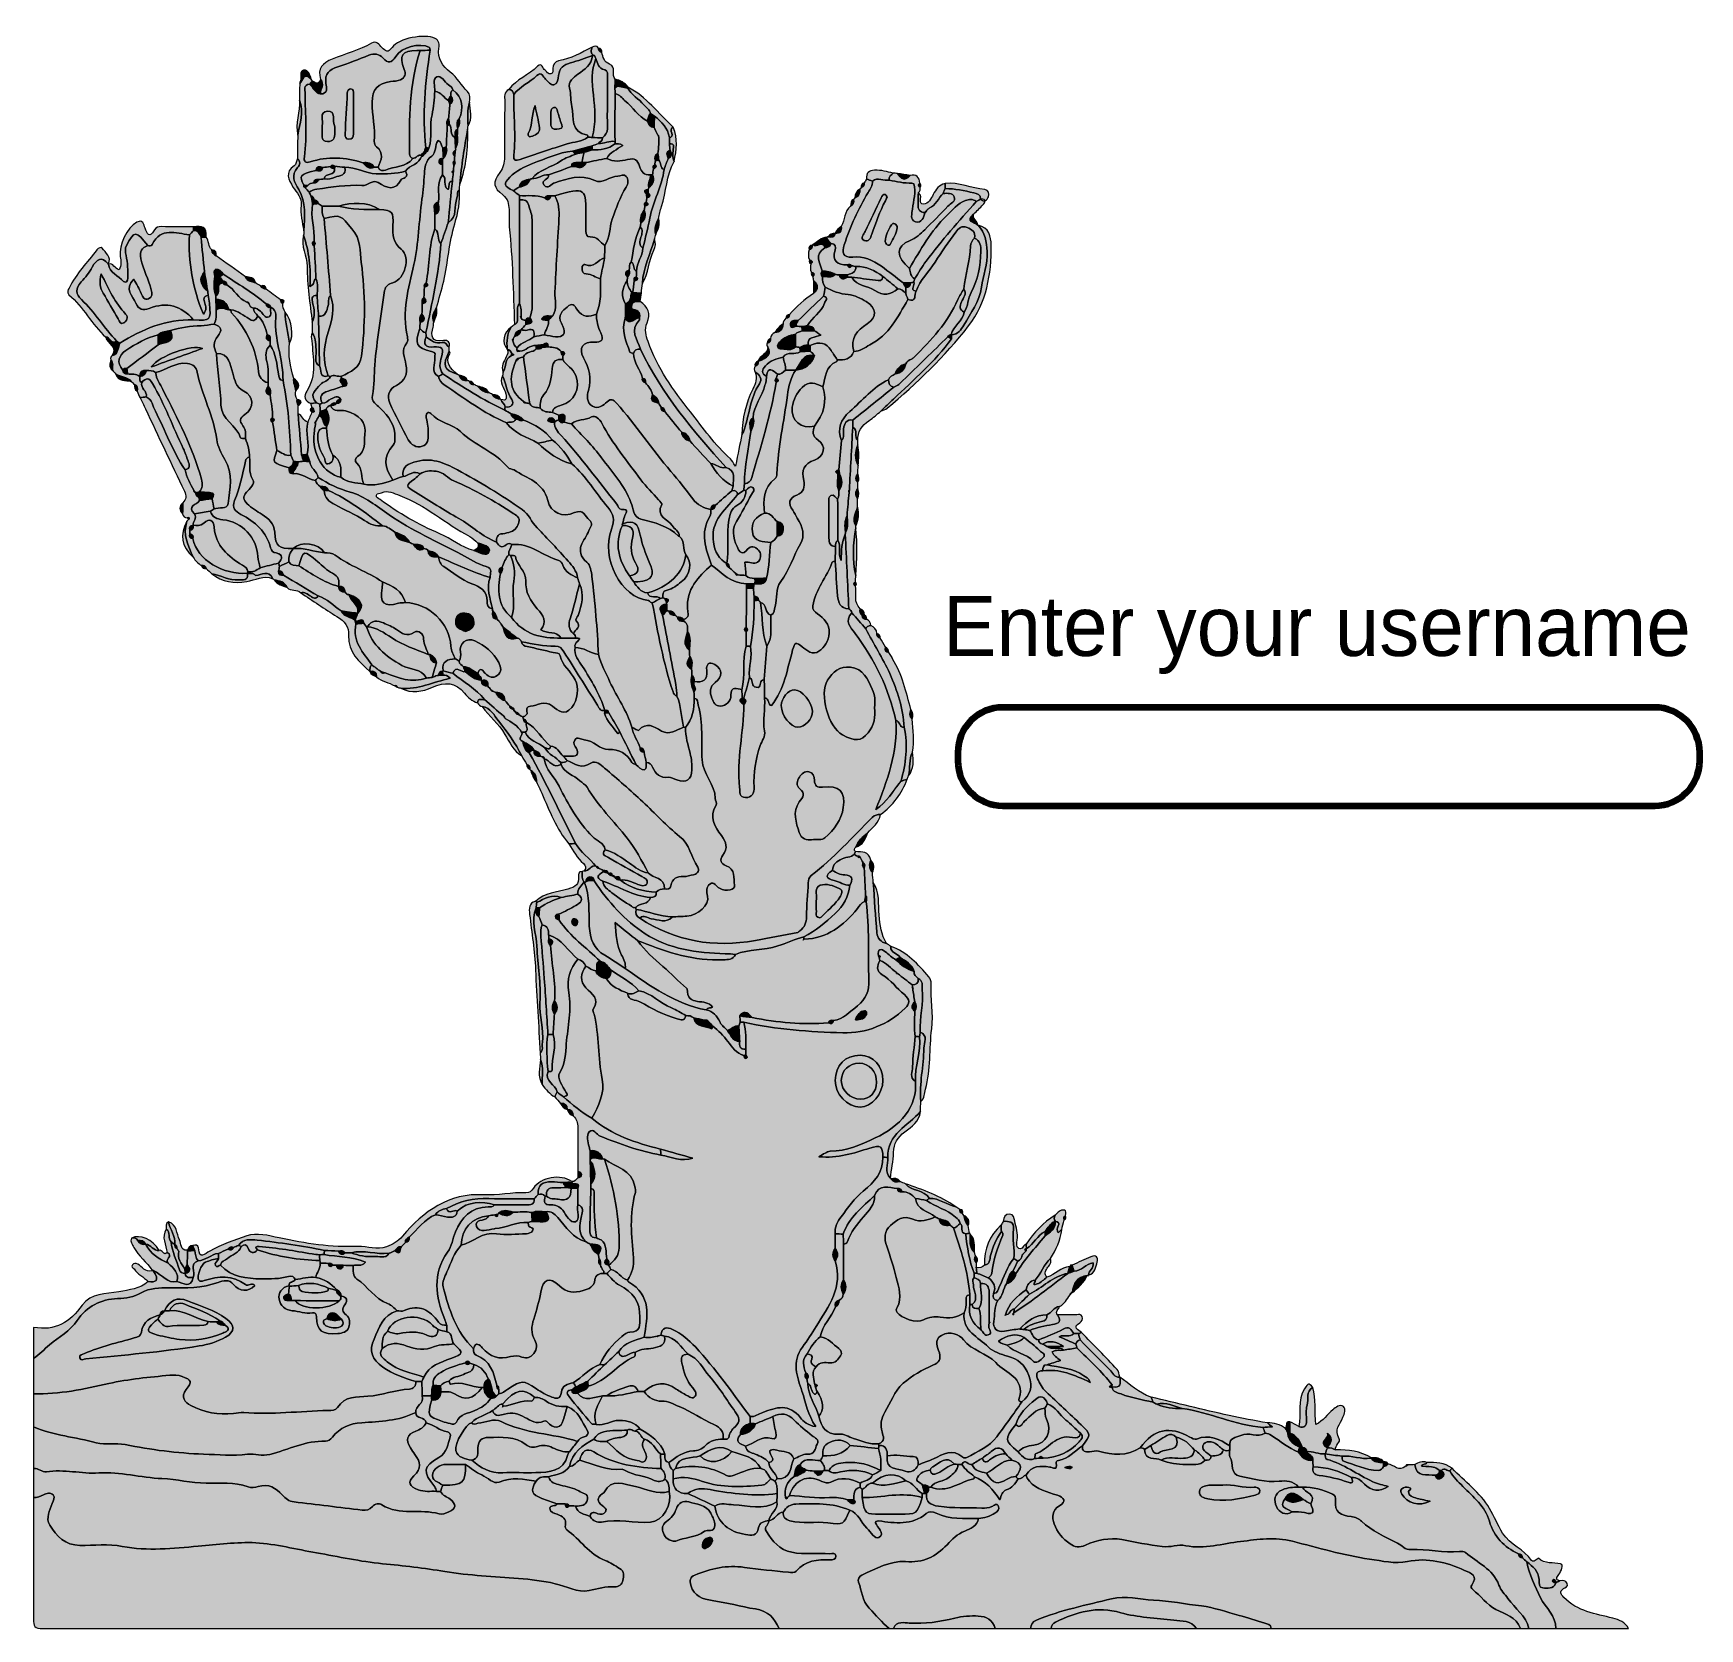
# Model space of a CAD drawing. Header units: inches. Extents: x 535 to 2386, y 0 to 1773.
import ezdxf

# ---------------------------------------------------------------- set-up
doc = ezdxf.new("R2010")
doc.units = ezdxf.units.IN
doc.header["$MEASUREMENT"] = 0
doc.layers.add('Layer 1', color=7, linetype='Continuous')

msp = doc.modelspace()

# ---------------------------------------------------------------- texts
at = {"layer": 'Layer 1', "color": 1, "true_color": 0xf40b0b, "insert": (1545.2, 1060.8), "char_height": 66.552, "attachment_point": 7}
msp.add_mtext('\\fExquisite Corpse|b0|i0|c0|p34;\\W1;Enter your username', dxfattribs=at)

# ---------------------------------------------------------------- blocks, each defined once
blk = doc.blocks.new('block 3')
at = {"layer": 'Layer 1', "true_color": 0xdccaa5}
h = blk.add_hatch(color=9, dxfattribs=at)
h.dxf.hatch_style = 2
edge = h.paths.add_edge_path()
edge.add_spline(control_points=[(843.8, 1713.9), (846.2, 1710.3), (848.5, 1706.5), (853.2, 1705.4), (862.4, 1705.2), (860.3, 1712.4), (859.7, 1716.8), (858.1, 1727.9), (863.1, 1732.5), (873, 1735.5), (884.7, 1739), (895.9, 1744.1), (907.4, 1748.4), (913.3, 1750.7), (918.7, 1750), (923.1, 1745.2), (928.7, 1739.2), (932.8, 1739.6), (937.3, 1746.9), (944.1, 1757.8), (963.2, 1762.6), (974.8, 1757.1), (975.4, 1756.8), (975.2, 1755), (975.4, 1754), (971.7, 1753.8), (968, 1753.7), (964.2, 1753.6), (963.1, 1753.7), (961.9, 1753.8), (960.8, 1753.7), (944, 1753.6), (940.3, 1748), (946.7, 1732.6), (948.9, 1727.5), (947.6, 1723.9), (942.6, 1721.2), (939, 1719.3), (935.2, 1719.6), (931.4, 1719.1), (917, 1717.2), (911, 1710.2), (911, 1696.1), (910.9, 1681.5), (914.6, 1667.3), (913.4, 1652.6), (913.2, 1650.7), (914.4, 1647.8), (915.9, 1646.6), (924.7, 1639.5), (920.9, 1631.9), (917.6, 1624.1), (916.2, 1624.1), (914.9, 1624), (913.5, 1623.9), (910.5, 1628.7), (905.9, 1629.6), (900.8, 1628.9), (881.3, 1635), (861.7, 1636.3), (842, 1629.9), (837.3, 1628.4), (834.8, 1629.8), (835.7, 1635.6), (839.2, 1658.9), (836.4, 1682.4), (836.6, 1705.7), (836.6, 1710), (834, 1715.5), (841.5, 1716.2), (842.2, 1715.5), (843, 1714.7), (843.8, 1713.9)], knot_values=[0, 0, 0, 0, 1, 1, 1, 2, 2, 2, 3, 3, 3, 4, 4, 4, 5, 5, 5, 6, 6, 6, 7, 7, 7, 8, 8, 8, 9, 9, 9, 10, 10, 10, 11, 11, 11, 12, 12, 12, 13, 13, 13, 14, 14, 14, 15, 15, 15, 16, 16, 16, 17, 17, 17, 18, 18, 18, 19, 19, 19, 20, 20, 20, 21, 21, 21, 22, 22, 22, 23, 23, 23, 24, 24, 24, 24], degree=3, periodic=1)
edge = h.paths.add_edge_path()
edge.add_spline(control_points=[(890.2, 1682.7), (890.2, 1690.4), (890.2, 1698), (890.1, 1705.7), (890.1, 1707.9), (890.6, 1710.9), (887.4, 1711), (884.7, 1711.2), (883.6, 1708.7), (883.4, 1706.3), (882.5, 1691.1), (881.7, 1675.9), (881, 1660.7), (880.9, 1657.8), (881.6, 1655.2), (885.1, 1655), (889.4, 1654.6), (890.1, 1657.6), (890.2, 1660.9), (890.2, 1668.2), (890.2, 1675.5), (890.2, 1682.7)], knot_values=[0, 0, 0, 0, 1, 1, 1, 2, 2, 2, 3, 3, 3, 4, 4, 4, 5, 5, 5, 6, 6, 6, 7, 7, 7, 7], degree=3, periodic=1)
edge = h.paths.add_edge_path()
edge.add_spline(control_points=[(855.6, 1670.2), (855.6, 1667), (855.4, 1664.7), (855.6, 1662.4), (855.9, 1658.2), (853.9, 1652.6), (861.3, 1652.4), (868.1, 1652.3), (869.6, 1656.5), (869.4, 1662.2), (869.3, 1664.9), (870.3, 1668), (869.2, 1670.1), (866.3, 1675.5), (871.3, 1686.7), (861.5, 1686.2), (851.4, 1685.6), (857.3, 1675.2), (855.6, 1670.2)], knot_values=[0, 0, 0, 0, 1, 1, 1, 2, 2, 2, 3, 3, 3, 4, 4, 4, 5, 5, 5, 6, 6, 6, 6], degree=3, periodic=1)
at = {"layer": 'Layer 1', "true_color": 0x20150b}
h = blk.add_hatch(color=28, dxfattribs=at)
h.dxf.hatch_style = 2
edge = h.paths.add_edge_path()
edge.add_spline(control_points=[(853.6, 1721.4), (850.2, 1733.5), (855.8, 1739.8), (866.7, 1744.1), (881.2, 1749.9), (896.6, 1753.9), (910.3, 1761.7), (915.9, 1764.9), (918.8, 1760), (921.9, 1756.9), (925.9, 1753.1), (928.5, 1750.3), (933.2, 1757.1), (940.2, 1767.2), (969.7, 1772.7), (980.9, 1767.1), (985.6, 1764.8), (985.9, 1760.2), (985.2, 1756.2), (983.3, 1744.2), (989.4, 1736.2), (997.8, 1729.5), (1005.5, 1723.5), (1010.4, 1715.1), (1016.9, 1708.1), (1020.1, 1704.7), (1019.9, 1700.4), (1019.2, 1696.1), (1016.2, 1687.5), (1017.3, 1678.7), (1017.6, 1670), (1017.4, 1668.7), (1017.3, 1667.4), (1017.1, 1666.2), (1013.5, 1645.9), (1010.2, 1625.7), (1008.4, 1605.2), (1008.3, 1603.2), (1008.1, 1601.2), (1007.9, 1599.3), (1004.6, 1596.8), (1006.4, 1592.9), (1005.2, 1589.9), (1001.5, 1580.8), (1006.3, 1568.8), (995.5, 1562.3), (997, 1577.8), (998.6, 1593.2), (1000.1, 1608.6), (1000.4, 1611.7), (1000.8, 1614.7), (1001.1, 1617.7), (1001.2, 1618.5), (1001.3, 1619.2), (1001.4, 1619.9), (1001.5, 1621.9), (1001.6, 1623.8), (1001.7, 1625.8), (1003.3, 1627.5), (1003.5, 1629.4), (1002.4, 1631.5), (1002.5, 1633.1), (1002.6, 1634.6), (1002.8, 1636.2), (1003, 1638.5), (1003.2, 1640.8), (1003.5, 1643.1), (1003.9, 1643.6), (1004, 1644.1), (1003.6, 1644.7), (1006.5, 1649.2), (1005.9, 1654.2), (1005.6, 1659.2), (1005.7, 1661.5), (1005.8, 1663.8), (1005.9, 1666.2), (1006.4, 1666.6), (1006.5, 1667.1), (1006, 1667.6), (1008.3, 1670.7), (1008.5, 1674.1), (1007.8, 1677.7), (1012.7, 1690), (1012.4, 1701.2), (1000.5, 1709.8), (1000.4, 1712.9), (997.7, 1714.2), (995.7, 1715.6), (991.3, 1718.7), (987.7, 1726.7), (982.7, 1724.2), (978.1, 1721.9), (980.6, 1713.9), (980.8, 1708.3), (979.8, 1699.6), (979.6, 1690.8), (977.5, 1682.3), (974.5, 1670), (978.2, 1657.3), (974.1, 1645.2), (972.9, 1645.3), (971.8, 1645.4), (970.6, 1645.5), (966.4, 1681.9), (970.1, 1718), (975.4, 1754), (975.2, 1755), (975.4, 1756.8), (974.8, 1757.1), (963.2, 1762.6), (944.1, 1757.8), (937.3, 1746.9), (932.8, 1739.6), (928.7, 1739.2), (923.1, 1745.2), (918.7, 1750), (913.3, 1750.7), (907.4, 1748.4), (895.9, 1744.1), (884.7, 1739), (873, 1735.5), (863.1, 1732.5), (858.1, 1727.9), (859.7, 1716.8), (860.3, 1712.4), (862.4, 1705.2), (853.2, 1705.4), (853.7, 1710.7), (858.4, 1716), (853.6, 1721.4)], knot_values=[0, 0, 0, 0, 1, 1, 1, 2, 2, 2, 3, 3, 3, 4, 4, 4, 5, 5, 5, 6, 6, 6, 7, 7, 7, 8, 8, 8, 9, 9, 9, 10, 10, 10, 11, 11, 11, 12, 12, 12, 13, 13, 13, 14, 14, 14, 15, 15, 15, 16, 16, 16, 17, 17, 17, 18, 18, 18, 19, 19, 19, 20, 20, 20, 21, 21, 21, 22, 22, 22, 23, 23, 23, 24, 24, 24, 25, 25, 25, 26, 26, 26, 27, 27, 27, 28, 28, 28, 29, 29, 29, 30, 30, 30, 31, 31, 31, 32, 32, 32, 33, 33, 33, 34, 34, 34, 35, 35, 35, 36, 36, 36, 37, 37, 37, 38, 38, 38, 39, 39, 39, 40, 40, 40, 41, 41, 41, 42, 42, 42, 43, 43, 43, 43], degree=3, periodic=1)
at = {"layer": 'Layer 1', "true_color": 0x2d1b0d}
h = blk.add_hatch(color=28, dxfattribs=at)
h.dxf.hatch_style = 2
edge = h.paths.add_edge_path()
edge.add_spline(control_points=[(1162.4, 1650.3), (1163.9, 1652.4), (1167.2, 1653.2), (1167.1, 1656.5), (1169.8, 1659.5), (1172.5, 1662), (1172.4, 1667), (1172.1, 1685.7), (1172.6, 1704.5), (1172.4, 1723.2), (1172.4, 1726.3), (1173.2, 1731.6), (1169.6, 1732.2), (1161.9, 1733.5), (1161.7, 1739.5), (1159.7, 1744.6), (1159.1, 1745.7), (1158.5, 1746.9), (1157.9, 1748.1), (1153, 1750.2), (1154, 1753.8), (1155.6, 1757.5), (1158.1, 1758.4), (1160.7, 1759.3), (1162.6, 1756.4), (1162.3, 1753.7), (1163.2, 1751.9), (1166.1, 1751.4), (1167.6, 1746.2), (1168.4, 1740.9), (1174.9, 1738.4), (1182.7, 1735.5), (1176.5, 1726.4), (1181.1, 1721.7), (1180.9, 1718.6), (1180.8, 1715.5), (1180.7, 1712.3), (1180.8, 1710.1), (1180.9, 1707.8), (1181, 1705.5), (1180.9, 1694.8), (1180.8, 1684.2), (1180.7, 1673.5), (1180.7, 1666.4), (1180.8, 1659.4), (1180.9, 1652.3), (1174.5, 1654.1), (1168.7, 1649.6), (1162.4, 1650.3)], knot_values=[0, 0, 0, 0, 1, 1, 1, 2, 2, 2, 3, 3, 3, 4, 4, 4, 5, 5, 5, 6, 6, 6, 7, 7, 7, 8, 8, 8, 9, 9, 9, 10, 10, 10, 11, 11, 11, 12, 12, 12, 13, 13, 13, 14, 14, 14, 15, 15, 15, 16, 16, 16, 16], degree=3, periodic=1)
at = {"layer": 'Layer 1', "true_color": 0xb2ba98}
h = blk.add_hatch(color=253, dxfattribs=at)
h.dxf.hatch_style = 2
edge = h.paths.add_edge_path()
edge.add_spline(control_points=[(964.2, 1753.6), (952.3, 1716.1), (952, 1677.5), (952.6, 1638.8), (952.6, 1636.2), (953.8, 1634.4), (956.2, 1633.5), (948.5, 1623.6), (935.9, 1625.1), (925.8, 1620.8), (923.5, 1619.8), (918.7, 1619), (917.6, 1624.1), (920.9, 1631.9), (924.7, 1639.5), (915.9, 1646.6), (914.4, 1647.8), (913.2, 1650.7), (913.4, 1652.6), (914.6, 1667.3), (910.9, 1681.5), (911, 1696.1), (911, 1710.2), (917, 1717.2), (931.4, 1719.1), (935.2, 1719.6), (939, 1719.3), (942.6, 1721.2), (947.6, 1723.9), (948.9, 1727.5), (946.7, 1732.6), (940.3, 1748), (944, 1753.6), (960.8, 1753.7), (961.9, 1753.8), (963.1, 1753.7), (964.2, 1753.6)], knot_values=[0, 0, 0, 0, 1, 1, 1, 2, 2, 2, 3, 3, 3, 4, 4, 4, 5, 5, 5, 6, 6, 6, 7, 7, 7, 8, 8, 8, 9, 9, 9, 10, 10, 10, 11, 11, 11, 12, 12, 12, 12], degree=3, periodic=1)
at = {"layer": 'Layer 1', "true_color": 0x999b83}
h = blk.add_hatch(color=252, dxfattribs=at)
h.dxf.hatch_style = 2
edge = h.paths.add_edge_path()
edge.add_spline(control_points=[(964.2, 1753.6), (968, 1753.7), (971.7, 1753.8), (975.4, 1754), (970.1, 1718), (966.4, 1681.9), (970.6, 1645.5), (969.6, 1643.9), (968.4, 1642.3), (970.7, 1640.8), (970.7, 1640.8), (970.8, 1641), (970.8, 1641), (968.3, 1642), (967.5, 1641.1), (968.4, 1638.6), (968.4, 1638.6), (968.5, 1638.7), (968.5, 1638.7), (966, 1639.6), (965.2, 1638.8), (966.1, 1636.3), (966.1, 1636.3), (966.1, 1636.7), (966.1, 1636.7), (961.8, 1638.8), (959.7, 1633.9), (956.2, 1633.5), (953.8, 1634.4), (952.6, 1636.2), (952.6, 1638.8), (952, 1677.5), (952.3, 1716.1), (964.2, 1753.6)], knot_values=[0, 0, 0, 0, 1, 1, 1, 2, 2, 2, 3, 3, 3, 4, 4, 4, 5, 5, 5, 6, 6, 6, 7, 7, 7, 8, 8, 8, 9, 9, 9, 10, 10, 10, 11, 11, 11, 11], degree=3, periodic=1)
at = {"layer": 'Layer 1', "true_color": 0x453729}
h = blk.add_hatch(color=39, dxfattribs=at)
h.dxf.hatch_style = 2
edge = h.paths.add_edge_path()
edge.add_spline(control_points=[(1155.6, 1757.5), (1154, 1753.8), (1153, 1750.2), (1157.9, 1748.1), (1157.2, 1748), (1156.5, 1748), (1155.8, 1748), (1147.6, 1745.2), (1139.5, 1742.1), (1131.2, 1739.8), (1123.8, 1737.8), (1119, 1734.3), (1118.1, 1726), (1117.7, 1722.1), (1117.5, 1716.4), (1112.8, 1715.5), (1109.2, 1714.8), (1106.7, 1719.4), (1103.7, 1721.8), (1100.9, 1724.1), (1099.4, 1730.7), (1094, 1725.7), (1085.9, 1718.2), (1075.5, 1713.5), (1068.3, 1704.8), (1067.7, 1707.7), (1066.6, 1710.2), (1063, 1710.2), (1071.3, 1721.6), (1085, 1726.4), (1094.8, 1736.1), (1099.5, 1740.7), (1100.6, 1733.5), (1103.2, 1731.6), (1105.2, 1730), (1106.5, 1726.7), (1109.6, 1727.6), (1112.4, 1728.4), (1111.4, 1731.4), (1111.6, 1733.6), (1112, 1737.9), (1114.2, 1741.4), (1118.2, 1742.1), (1131.9, 1744.4), (1143.7, 1751.1), (1155.6, 1757.5)], knot_values=[0, 0, 0, 0, 1, 1, 1, 2, 2, 2, 3, 3, 3, 4, 4, 4, 5, 5, 5, 6, 6, 6, 7, 7, 7, 8, 8, 8, 9, 9, 9, 10, 10, 10, 11, 11, 11, 12, 12, 12, 13, 13, 13, 14, 14, 14, 15, 15, 15, 15], degree=3, periodic=1)
at = {"layer": 'Layer 1', "true_color": 0xdccaa5}
h = blk.add_hatch(color=9, dxfattribs=at)
h.dxf.hatch_style = 2
edge = h.paths.add_edge_path()
edge.add_spline(control_points=[(1068.3, 1704.8), (1075.5, 1713.5), (1085.9, 1718.2), (1094, 1725.7), (1099.4, 1730.7), (1100.9, 1724.1), (1103.7, 1721.8), (1106.7, 1719.4), (1109.2, 1714.8), (1112.8, 1715.5), (1117.5, 1716.4), (1117.7, 1722.1), (1118.1, 1726), (1119, 1734.3), (1123.8, 1737.8), (1131.2, 1739.8), (1139.5, 1742.1), (1147.6, 1745.2), (1155.8, 1748), (1155, 1737.5), (1147, 1732.6), (1139.7, 1727.3), (1134.2, 1723.4), (1128.6, 1719.3), (1130.4, 1711.7), (1132.1, 1704.9), (1131.5, 1697.9), (1132.8, 1691.3), (1135.2, 1679), (1131.1, 1662.7), (1150.2, 1659.4), (1150.5, 1659.3), (1150.6, 1658), (1150.8, 1657.2), (1144, 1652.1), (1135.3, 1652.2), (1127.6, 1649.8), (1110, 1644.4), (1092.7, 1638.3), (1075.3, 1632.5), (1070.4, 1630.9), (1067.8, 1631), (1068.5, 1637), (1070.8, 1659.6), (1068, 1682.2), (1068.3, 1704.8)], knot_values=[0, 0, 0, 0, 1, 1, 1, 2, 2, 2, 3, 3, 3, 4, 4, 4, 5, 5, 5, 6, 6, 6, 7, 7, 7, 8, 8, 8, 9, 9, 9, 10, 10, 10, 11, 11, 11, 12, 12, 12, 13, 13, 13, 14, 14, 14, 15, 15, 15, 15], degree=3, periodic=1)
edge = h.paths.add_edge_path()
edge.add_spline(control_points=[(1092, 1692.5), (1088.1, 1682), (1089.3, 1671.2), (1084.5, 1661.4), (1083.6, 1659.6), (1085, 1657.1), (1087.2, 1657.9), (1091.9, 1659.4), (1097.6, 1661.1), (1096.8, 1667.4), (1095.9, 1675.8), (1093.6, 1684.1), (1092, 1692.5)], knot_values=[0, 0, 0, 0, 1, 1, 1, 2, 2, 2, 3, 3, 3, 4, 4, 4, 4], degree=3, periodic=1)
edge = h.paths.add_edge_path()
edge.add_spline(control_points=[(1109.5, 1679.4), (1109.5, 1679.4), (1109.6, 1679.4), (1109.6, 1679.4), (1109.6, 1676.3), (1109.2, 1673.2), (1109.7, 1670.3), (1110.7, 1664.8), (1115.4, 1666.1), (1118.9, 1666.4), (1124.1, 1666.9), (1121.9, 1670.2), (1121, 1673), (1119.5, 1677.3), (1118.3, 1681.7), (1116.8, 1686), (1116.2, 1688), (1116.1, 1691.1), (1112.9, 1690.4), (1110.5, 1689.9), (1109.6, 1687.5), (1109.5, 1685.1), (1109.4, 1683.2), (1109.5, 1681.3), (1109.5, 1679.4)], knot_values=[0, 0, 0, 0, 1, 1, 1, 2, 2, 2, 3, 3, 3, 4, 4, 4, 5, 5, 5, 6, 6, 6, 7, 7, 7, 8, 8, 8, 8], degree=3, periodic=1)
at = {"layer": 'Layer 1', "true_color": 0xb2ba98}
h = blk.add_hatch(color=253, dxfattribs=at)
h.dxf.hatch_style = 2
edge = h.paths.add_edge_path()
edge.add_spline(control_points=[(1150.8, 1657.2), (1150.6, 1658), (1150.5, 1659.3), (1150.2, 1659.4), (1131.1, 1662.7), (1135.2, 1679), (1132.8, 1691.3), (1131.5, 1697.9), (1132.1, 1704.9), (1130.4, 1711.7), (1128.6, 1719.3), (1134.2, 1723.4), (1139.7, 1727.3), (1147, 1732.6), (1155, 1737.5), (1155.8, 1748), (1156.5, 1748), (1157.2, 1748), (1157.9, 1748.1), (1158.5, 1746.9), (1159.1, 1745.7), (1159.7, 1744.6), (1154.1, 1731.5), (1155.3, 1718.2), (1156.8, 1704.5), (1158.5, 1688.7), (1159.8, 1672.7), (1155.5, 1657), (1153.9, 1657.1), (1152.3, 1657.2), (1150.8, 1657.2)], knot_values=[0, 0, 0, 0, 1, 1, 1, 2, 2, 2, 3, 3, 3, 4, 4, 4, 5, 5, 5, 6, 6, 6, 7, 7, 7, 8, 8, 8, 9, 9, 9, 10, 10, 10, 10], degree=3, periodic=1)
at = {"layer": 'Layer 1', "true_color": 0x999b83}
h = blk.add_hatch(color=252, dxfattribs=at)
h.dxf.hatch_style = 2
edge = h.paths.add_edge_path()
edge.add_spline(control_points=[(1155.5, 1657), (1159.8, 1672.7), (1158.5, 1688.7), (1156.8, 1704.5), (1155.3, 1718.2), (1154.1, 1731.5), (1159.7, 1744.6), (1161.7, 1739.5), (1161.9, 1733.5), (1169.6, 1732.2), (1173.2, 1731.6), (1172.4, 1726.3), (1172.4, 1723.2), (1172.6, 1704.5), (1172.1, 1685.7), (1172.4, 1667), (1172.5, 1662), (1169.8, 1659.5), (1167.1, 1656.5), (1163.3, 1656.7), (1159.4, 1656.8), (1155.5, 1657)], knot_values=[0, 0, 0, 0, 1, 1, 1, 2, 2, 2, 3, 3, 3, 4, 4, 4, 5, 5, 5, 6, 6, 6, 7, 7, 7, 7], degree=3, periodic=1)
at = {"layer": 'Layer 1', "true_color": 0x0e0905}
h = blk.add_hatch(color=18, dxfattribs=at)
h.dxf.hatch_style = 2
edge = h.paths.add_edge_path()
edge.add_spline(control_points=[(843.2, 1721.7), (843.8, 1721), (844.3, 1720.4), (844.8, 1719.7), (844.3, 1719.7), (844, 1719.5), (843.8, 1719.1), (843, 1718.1), (842.2, 1717.2), (841.5, 1716.2), (834, 1715.5), (836.6, 1710), (836.6, 1705.7), (836.4, 1682.4), (839.2, 1658.9), (835.7, 1635.6), (834.8, 1629.8), (837.3, 1628.4), (842, 1629.9), (861.7, 1636.3), (881.3, 1635), (900.8, 1628.9), (904.1, 1624.9), (907.6, 1621.3), (913.5, 1623.9), (914.9, 1624), (916.2, 1624.1), (917.6, 1624.1), (918.7, 1619), (923.5, 1619.8), (925.8, 1620.8), (935.9, 1625.1), (948.5, 1623.6), (956.2, 1633.5), (959.7, 1633.9), (961.8, 1638.8), (966.1, 1636.7), (963.9, 1626.9), (952.6, 1626.7), (948, 1619.5), (937.3, 1616.6), (926.7, 1616.2), (915.6, 1616.5), (903.3, 1616.9), (892.9, 1624.6), (880.6, 1623.8), (876.9, 1624.2), (873.2, 1624.6), (869.4, 1625), (867.7, 1626.7), (866.1, 1626.9), (864.7, 1624.6), (861.8, 1624.3), (859, 1624), (856.1, 1623.7), (852.4, 1625.1), (849.4, 1625.2), (848.3, 1620.4), (829.8, 1615.1), (829.8, 1615.1), (835.1, 1603.9), (834.6, 1602.4), (835.5, 1601.7), (836.6, 1601.1), (838.1, 1599.5), (839.6, 1597.8), (841.1, 1596.1), (841.7, 1594.8), (842.3, 1593.5), (842.9, 1592.2), (843.3, 1590.7), (843.7, 1589.2), (844.1, 1587.7), (844.3, 1586.1), (844.5, 1584.5), (844.7, 1582.8), (842.5, 1569), (847.3, 1555.4), (846.4, 1541.6), (843.4, 1539.8), (844.4, 1538.1), (846.7, 1536.6), (847.3, 1524.4), (848, 1512.2), (848.6, 1500.1), (845.1, 1499), (848.1, 1493.5), (841.8, 1491.4), (843.1, 1511.8), (840.8, 1530.4), (834.9, 1548.4), (835, 1550), (835.1, 1551.6), (835.2, 1553.3), (836.1, 1568.9), (837.8, 1584.7), (829.4, 1599), (824.6, 1607.2), (820.2, 1614.7), (828.2, 1623.6), (830.7, 1626.3), (831.8, 1630.5), (828, 1633.8), (828.1, 1642.3), (828.2, 1650.9), (828.3, 1659.4), (830.7, 1672.3), (835.7, 1685.1), (830.3, 1698.4), (830.3, 1704.6), (830.4, 1710.8), (830.5, 1717), (834.1, 1720.2), (835.2, 1730.4), (843.2, 1721.7)], knot_values=[0, 0, 0, 0, 1, 1, 1, 2, 2, 2, 3, 3, 3, 4, 4, 4, 5, 5, 5, 6, 6, 6, 7, 7, 7, 8, 8, 8, 9, 9, 9, 10, 10, 10, 11, 11, 11, 12, 12, 12, 13, 13, 13, 14, 14, 14, 15, 15, 15, 16, 16, 16, 17, 17, 17, 18, 18, 18, 19, 19, 19, 20, 20, 20, 21, 21, 21, 22, 22, 22, 23, 23, 23, 24, 24, 24, 25, 25, 25, 26, 26, 26, 27, 27, 27, 28, 28, 28, 29, 29, 29, 30, 30, 30, 31, 31, 31, 32, 32, 32, 33, 33, 33, 34, 34, 34, 35, 35, 35, 36, 36, 36, 37, 37, 37, 38, 38, 38, 38], degree=3, periodic=1)
at = {"layer": 'Layer 1', "true_color": 0x999b83}
h = blk.add_hatch(color=252, dxfattribs=at)
h.dxf.hatch_style = 2
edge = h.paths.add_edge_path()
edge.add_spline(control_points=[(1000.5, 1709.8), (997.7, 1708.1), (998.7, 1705.4), (998.6, 1703), (996.5, 1702), (996.4, 1699.9), (995.9, 1698), (990.6, 1701), (987.6, 1707.4), (980.8, 1708.3), (980.6, 1713.9), (978.1, 1721.9), (982.7, 1724.2), (987.7, 1726.7), (991.3, 1718.7), (995.7, 1715.6), (997.7, 1714.2), (1000.4, 1712.9), (1000.5, 1709.8)], knot_values=[0, 0, 0, 0, 1, 1, 1, 2, 2, 2, 3, 3, 3, 4, 4, 4, 5, 5, 5, 6, 6, 6, 6], degree=3, periodic=1)
at = {"layer": 'Layer 1', "true_color": 0x496849}
h = blk.add_hatch(color=87, dxfattribs=at)
h.dxf.hatch_style = 2
edge = h.paths.add_edge_path()
edge.add_spline(control_points=[(842.9, 1592.2), (842.3, 1593.5), (841.7, 1594.8), (841.1, 1596.1), (843.6, 1598), (846.3, 1599), (849.5, 1599.5), (866.1, 1601.7), (882.7, 1604.8), (899.5, 1603.6), (906.4, 1603.2), (911.7, 1610.6), (917.5, 1607), (927.7, 1600.7), (936.4, 1596.5), (943.6, 1610.5), (944.2, 1611.5), (946.4, 1611.6), (947.6, 1612.4), (950.8, 1614.5), (949.1, 1617), (948, 1619.5), (952.6, 1626.7), (963.9, 1626.9), (966.1, 1636.7), (966.1, 1636.7), (966.1, 1636.3), (966.1, 1636.3), (967.8, 1636.2), (968.6, 1636.9), (968.5, 1638.7), (968.5, 1638.7), (968.4, 1638.6), (968.4, 1638.6), (970.1, 1638.5), (970.8, 1639.4), (970.8, 1641), (970.8, 1641), (970.7, 1640.8), (970.7, 1640.8), (973.2, 1641.3), (973.3, 1643.5), (974.1, 1645.2), (978.2, 1657.3), (974.5, 1670), (977.5, 1682.3), (979.6, 1690.8), (979.8, 1699.6), (980.8, 1708.3), (987.6, 1707.4), (990.6, 1701), (995.9, 1698), (996.4, 1696.7), (996.8, 1695.3), (997.3, 1693.9), (996.9, 1688.6), (996.4, 1683.2), (996, 1677.9), (993.4, 1675.9), (993.9, 1673.2), (994.5, 1670.6), (994.1, 1662.5), (993.7, 1654.4), (993.3, 1646.3), (992, 1645.9), (990.8, 1645.6), (989.5, 1645.2), (987.3, 1647.6), (988.3, 1652), (984.3, 1653.6), (980.2, 1648.3), (982.7, 1640.1), (977.2, 1636.2), (970.2, 1631.2), (969.3, 1623.8), (969, 1616.9), (968.5, 1607.3), (967.6, 1597.8), (966.3, 1588.4), (962.9, 1564.2), (962.8, 1539.6), (957.4, 1515.7), (951.4, 1489.4), (943.9, 1463.1), (950.1, 1435.6), (950.5, 1433.5), (950.8, 1430.2), (949.7, 1428.9), (942.7, 1421), (947.1, 1412.6), (948.6, 1404.8), (950.8, 1393.9), (948, 1386.8), (937.9, 1381.5), (930.3, 1377.6), (927, 1370.1), (930.6, 1361.9), (936.9, 1348), (943.8, 1334.4), (951.1, 1321), (954.2, 1315.4), (960, 1311.8), (966.7, 1313.8), (972.9, 1315.7), (973.3, 1321.4), (973.4, 1327.1), (973.4, 1333.3), (972.6, 1339.3), (971.2, 1345.3), (970.8, 1346.9), (971.2, 1349.2), (972.1, 1350.7), (973, 1352), (975, 1351.6), (976.1, 1350.3), (985.1, 1340.1), (1000.1, 1338.8), (1009.1, 1330.2), (1025.1, 1314.7), (1047.4, 1308), (1061.7, 1290.6), (1063.5, 1288.3), (1066.8, 1288.8), (1068.8, 1287.5), (1082.9, 1278.1), (1101.3, 1274), (1106.1, 1253.5), (1109.4, 1239.7), (1122.6, 1234.2), (1135.9, 1240.1), (1145.8, 1244.5), (1147.6, 1235.9), (1152.3, 1232), (1157.1, 1228), (1153.7, 1224.7), (1151.9, 1220.2), (1147.6, 1209.1), (1133.9, 1198.3), (1149.7, 1185), (1153.4, 1181.9), (1154.5, 1174.6), (1155.2, 1169), (1158.5, 1140.2), (1161.3, 1111.3), (1162.4, 1082.3), (1153.4, 1083.9), (1145.9, 1090.4), (1136.5, 1090.3), (1135.9, 1093.1), (1137, 1095.4), (1139, 1097.1), (1145, 1101.9), (1138.2, 1099.8), (1137.1, 1100.8), (1136.9, 1102.7), (1136.5, 1104.4), (1134.7, 1105.5), (1136, 1110.2), (1144.9, 1113.2), (1137.6, 1119.9), (1136.1, 1121.3), (1139.1, 1123.9), (1139.8, 1125.9), (1144, 1137.4), (1146.9, 1149), (1141.5, 1160.9), (1140.8, 1163.2), (1140, 1165.4), (1139.3, 1167.7), (1138.3, 1175.4), (1133.4, 1181), (1128.7, 1186.3), (1117.5, 1198.9), (1106, 1211.3), (1094.2, 1223.2), (1087.9, 1229.4), (1085.3, 1238.5), (1077.7, 1243.6), (1054.4, 1259.5), (1030.6, 1274.4), (1005.7, 1287.7), (990.4, 1295.9), (976.1, 1302.1), (957.3, 1296.1), (946.7, 1292.8), (944.8, 1289.1), (945.3, 1280.4), (941.5, 1279.1), (937.8, 1277.7), (934, 1276.3), (924.8, 1289.4), (922.3, 1302.3), (934.4, 1315), (936.4, 1317.2), (936.1, 1320), (936.3, 1322.7), (937.3, 1337.2), (929.2, 1347.1), (919.7, 1356.5), (915.8, 1360.3), (909.7, 1363.3), (911.3, 1370.4), (913.7, 1381.6), (913, 1393), (913.9, 1404.1), (916.3, 1431.8), (921, 1459.2), (924.9, 1486.8), (925.7, 1492), (929.2, 1494), (934.1, 1495.6), (947.5, 1499.8), (954.1, 1523.8), (943.4, 1532.7), (934.1, 1540.3), (933.5, 1548.8), (934, 1558.9), (934.7, 1575.1), (934.6, 1575.1), (919, 1577.1), (904.5, 1585.9), (889.1, 1584.9), (873.5, 1580.7), (867.5, 1580.7), (861.4, 1580.7), (855.3, 1580.7), (853.9, 1581.6), (852.6, 1582.6), (851.2, 1583.5), (850.9, 1586.5), (849.1, 1587.7), (846.3, 1587.7), (846.2, 1590), (845.5, 1591.8), (842.9, 1592.2)], knot_values=[0, 0, 0, 0, 1, 1, 1, 2, 2, 2, 3, 3, 3, 4, 4, 4, 5, 5, 5, 6, 6, 6, 7, 7, 7, 8, 8, 8, 9, 9, 9, 10, 10, 10, 11, 11, 11, 12, 12, 12, 13, 13, 13, 14, 14, 14, 15, 15, 15, 16, 16, 16, 17, 17, 17, 18, 18, 18, 19, 19, 19, 20, 20, 20, 21, 21, 21, 22, 22, 22, 23, 23, 23, 24, 24, 24, 25, 25, 25, 26, 26, 26, 27, 27, 27, 28, 28, 28, 29, 29, 29, 30, 30, 30, 31, 31, 31, 32, 32, 32, 33, 33, 33, 34, 34, 34, 35, 35, 35, 36, 36, 36, 37, 37, 37, 38, 38, 38, 39, 39, 39, 40, 40, 40, 41, 41, 41, 42, 42, 42, 43, 43, 43, 44, 44, 44, 45, 45, 45, 46, 46, 46, 47, 47, 47, 48, 48, 48, 49, 49, 49, 50, 50, 50, 51, 51, 51, 52, 52, 52, 53, 53, 53, 54, 54, 54, 55, 55, 55, 56, 56, 56, 57, 57, 57, 58, 58, 58, 59, 59, 59, 60, 60, 60, 61, 61, 61, 62, 62, 62, 63, 63, 63, 64, 64, 64, 65, 65, 65, 66, 66, 66, 67, 67, 67, 68, 68, 68, 69, 69, 69, 70, 70, 70, 71, 71, 71, 72, 72, 72, 73, 73, 73, 74, 74, 74, 75, 75, 75, 76, 76, 76, 77, 77, 77, 78, 78, 78, 78], degree=3, periodic=1)
at = {"layer": 'Layer 1', "true_color": 0x2d1b0d}
h = blk.add_hatch(color=28, dxfattribs=at)
h.dxf.hatch_style = 2
edge = h.paths.add_edge_path()
edge.add_spline(control_points=[(853.6, 1721.4), (858.4, 1716), (853.7, 1710.7), (853.2, 1705.4), (848.5, 1706.5), (846.2, 1710.3), (843.8, 1713.9), (843.8, 1715.6), (843.8, 1717.3), (843.8, 1719.1), (844, 1719.5), (844.3, 1719.7), (844.8, 1719.7), (848.4, 1716.8), (851.6, 1715.8), (853.6, 1721.4)], knot_values=[0, 0, 0, 0, 1, 1, 1, 2, 2, 2, 3, 3, 3, 4, 4, 4, 5, 5, 5, 5], degree=3, periodic=1)
at = {"layer": 'Layer 1', "true_color": 0xb2ba98}
h = blk.add_hatch(color=253, dxfattribs=at)
h.dxf.hatch_style = 2
edge = h.paths.add_edge_path()
edge.add_spline(control_points=[(890.2, 1682.7), (890.2, 1675.5), (890.2, 1668.2), (890.2, 1660.9), (890.1, 1657.6), (889.4, 1654.6), (885.1, 1655), (881.6, 1655.2), (880.9, 1657.8), (881, 1660.7), (881.7, 1675.9), (882.5, 1691.1), (883.4, 1706.3), (883.6, 1708.7), (884.7, 1711.2), (887.4, 1711), (890.6, 1710.9), (890.1, 1707.9), (890.1, 1705.7), (890.2, 1698), (890.2, 1690.4), (890.2, 1682.7)], knot_values=[0, 0, 0, 0, 1, 1, 1, 2, 2, 2, 3, 3, 3, 4, 4, 4, 5, 5, 5, 6, 6, 6, 7, 7, 7, 7], degree=3, periodic=1)
at = {"layer": 'Layer 1', "true_color": 0xdccaa5}
h = blk.add_hatch(color=9, dxfattribs=at)
h.dxf.hatch_style = 2
edge = h.paths.add_edge_path()
edge.add_spline(control_points=[(1003, 1657.1), (996.3, 1659.7), (1000.5, 1667), (996.9, 1671), (996.6, 1673.3), (996.3, 1675.6), (996, 1677.9), (996.4, 1683.2), (996.9, 1688.6), (997.3, 1693.9), (1001.3, 1696.4), (1000.9, 1699.6), (998.6, 1703), (998.7, 1705.4), (997.7, 1708.1), (1000.5, 1709.8), (1012.4, 1701.2), (1012.7, 1690), (1007.8, 1677.7), (1004.4, 1674.8), (1005.5, 1671.2), (1006, 1667.6), (1006.5, 1667.1), (1006.4, 1666.6), (1005.9, 1666.2), (1002.7, 1664.8), (1003.2, 1662), (1003.2, 1659.4), (1003.1, 1658.6), (1003, 1657.9), (1003, 1657.1)], knot_values=[0, 0, 0, 0, 1, 1, 1, 2, 2, 2, 3, 3, 3, 4, 4, 4, 5, 5, 5, 6, 6, 6, 7, 7, 7, 8, 8, 8, 9, 9, 9, 10, 10, 10, 10], degree=3, periodic=1)
at = {"layer": 'Layer 1', "true_color": 0x20150b}
h = blk.add_hatch(color=28, dxfattribs=at)
h.dxf.hatch_style = 2
edge = h.paths.add_edge_path()
edge.add_spline(control_points=[(1074.8, 1472.4), (1070.7, 1468.4), (1073.3, 1463.3), (1072.5, 1458.7), (1072, 1455.3), (1074, 1451.1), (1069.2, 1449.2), (1067.8, 1485.4), (1067, 1521.6), (1063.4, 1557.6), (1062.7, 1564), (1063.5, 1570.6), (1063.1, 1577.1), (1062.7, 1583.1), (1062, 1588.7), (1056.3, 1593.1), (1045.5, 1601.4), (1044.6, 1606.8), (1052.9, 1618.2), (1056.8, 1623.7), (1058.1, 1628.9), (1058.1, 1635.2), (1058.1, 1655.8), (1058.2, 1676.5), (1058.3, 1697.2), (1058.3, 1702.1), (1057.1, 1707.4), (1063, 1710.2), (1066.6, 1710.2), (1067.7, 1707.7), (1068.3, 1704.8), (1068, 1682.2), (1070.8, 1659.6), (1068.5, 1637), (1067.8, 1631), (1070.4, 1630.9), (1075.3, 1632.5), (1092.7, 1638.3), (1110, 1644.4), (1127.6, 1649.8), (1135.3, 1652.2), (1144, 1652.1), (1150.8, 1657.2), (1152.3, 1657.2), (1153.9, 1657.1), (1155.5, 1657), (1159.4, 1656.8), (1163.3, 1656.7), (1167.1, 1656.5), (1167.2, 1653.2), (1163.9, 1652.4), (1162.4, 1650.3), (1160.1, 1649.4), (1157.8, 1648.5), (1155.4, 1647.6), (1148.2, 1645.7), (1141, 1643.8), (1133.7, 1641.9), (1118, 1640.2), (1103.8, 1633.5), (1089.3, 1628), (1080.1, 1624.5), (1071.1, 1620.2), (1064, 1612.9), (1056.5, 1605.3), (1057.1, 1602.7), (1067.7, 1598), (1070, 1596.1), (1072.3, 1594.3), (1074.6, 1592.4), (1074.7, 1590.8), (1074.8, 1589.3), (1074.8, 1587.7), (1074.8, 1549.3), (1074.8, 1510.8), (1074.8, 1472.4)], knot_values=[0, 0, 0, 0, 1, 1, 1, 2, 2, 2, 3, 3, 3, 4, 4, 4, 5, 5, 5, 6, 6, 6, 7, 7, 7, 8, 8, 8, 9, 9, 9, 10, 10, 10, 11, 11, 11, 12, 12, 12, 13, 13, 13, 14, 14, 14, 15, 15, 15, 16, 16, 16, 17, 17, 17, 18, 18, 18, 19, 19, 19, 20, 20, 20, 21, 21, 21, 22, 22, 22, 23, 23, 23, 24, 24, 24, 25, 25, 25, 25], degree=3, periodic=1)
at = {"layer": 'Layer 1', "true_color": 0x496849}
h = blk.add_hatch(color=87, dxfattribs=at)
h.dxf.hatch_style = 2
edge = h.paths.add_edge_path()
edge.add_spline(control_points=[(1229, 1659), (1230.4, 1652.3), (1229.1, 1645.7), (1228.6, 1639.1), (1224.7, 1637.5), (1224.6, 1634.6), (1225.8, 1631.2), (1225.5, 1629.8), (1225.3, 1628.3), (1225.1, 1626.9), (1222.9, 1625.8), (1222.6, 1624.1), (1223.5, 1622), (1223.2, 1619.8), (1222.8, 1617.7), (1222.5, 1615.5), (1221.7, 1615.5), (1220.9, 1615.4), (1220, 1615.4), (1213.1, 1615), (1209.9, 1618.8), (1208.1, 1625), (1206.2, 1631.7), (1202.9, 1634.5), (1194.7, 1632.4), (1187.5, 1630.6), (1179.1, 1629.4), (1171.6, 1633.8), (1175.3, 1640.9), (1183.1, 1643.5), (1189.4, 1648.1), (1186.2, 1650.6), (1183.4, 1649.8), (1180.8, 1650), (1180.8, 1650.8), (1180.9, 1651.5), (1180.9, 1652.3), (1180.8, 1659.4), (1180.7, 1666.4), (1180.7, 1673.5), (1180.8, 1684.2), (1180.9, 1694.8), (1181, 1705.5), (1186.1, 1705.1), (1188.4, 1700.7), (1191.9, 1697.8), (1200.5, 1690.6), (1206.6, 1680.5), (1216.9, 1675.1), (1218.2, 1671.6), (1219.8, 1668.4), (1224.2, 1668), (1225.2, 1665.9), (1226.2, 1663.8), (1227.2, 1661.7), (1227.8, 1660.8), (1228.4, 1659.9), (1229, 1659)], knot_values=[0, 0, 0, 0, 1, 1, 1, 2, 2, 2, 3, 3, 3, 4, 4, 4, 5, 5, 5, 6, 6, 6, 7, 7, 7, 8, 8, 8, 9, 9, 9, 10, 10, 10, 11, 11, 11, 12, 12, 12, 13, 13, 13, 14, 14, 14, 15, 15, 15, 16, 16, 16, 17, 17, 17, 18, 18, 18, 19, 19, 19, 19], degree=3, periodic=1)
at = {"layer": 'Layer 1', "true_color": 0x597858}
h = blk.add_hatch(color=77, dxfattribs=at)
h.dxf.hatch_style = 2
edge = h.paths.add_edge_path()
edge.add_spline(control_points=[(1180.7, 1712.3), (1180.8, 1715.5), (1180.9, 1718.6), (1181.1, 1721.7), (1186.9, 1720.5), (1191.7, 1717.8), (1195.2, 1712.8), (1195.2, 1712.8), (1194.7, 1712.3), (1194.7, 1712.3), (1190.1, 1711.3), (1185.4, 1716.3), (1180.7, 1712.3)], knot_values=[0, 0, 0, 0, 1, 1, 1, 2, 2, 2, 3, 3, 3, 4, 4, 4, 4], degree=3, periodic=1)
at = {"layer": 'Layer 1', "true_color": 0x739268}
h = blk.add_hatch(color=75, dxfattribs=at)
h.dxf.hatch_style = 2
edge = h.paths.add_edge_path()
edge.add_spline(control_points=[(1216.9, 1675.1), (1206.6, 1680.5), (1200.5, 1690.6), (1191.9, 1697.8), (1188.4, 1700.7), (1186.1, 1705.1), (1181, 1705.5), (1180.9, 1707.8), (1180.8, 1710.1), (1180.7, 1712.3), (1185.4, 1716.3), (1190.1, 1711.3), (1194.7, 1712.3), (1198.9, 1704.1), (1207.5, 1700.1), (1212.9, 1693.1), (1215.4, 1690), (1219.6, 1688.1), (1220.2, 1683.5), (1217.6, 1681.3), (1217.9, 1678), (1216.9, 1675.1)], knot_values=[0, 0, 0, 0, 1, 1, 1, 2, 2, 2, 3, 3, 3, 4, 4, 4, 5, 5, 5, 6, 6, 6, 7, 7, 7, 7], degree=3, periodic=1)
at = {"layer": 'Layer 1', "true_color": 0x597858}
h = blk.add_hatch(color=77, dxfattribs=at)
h.dxf.hatch_style = 2
edge = h.paths.add_edge_path()
edge.add_spline(control_points=[(1195.2, 1712.8), (1215.6, 1702.1), (1229.2, 1683.8), (1245.5, 1668.5), (1242.3, 1666.8), (1243, 1664.2), (1244, 1661.7), (1245.3, 1658.8), (1244, 1657.4), (1241.3, 1657), (1239.7, 1667.6), (1232.4, 1674.3), (1224.8, 1680.7), (1223.2, 1681.6), (1221.7, 1682.6), (1220.2, 1683.5), (1219.6, 1688.1), (1215.4, 1690), (1212.9, 1693.1), (1207.5, 1700.1), (1198.9, 1704.1), (1194.7, 1712.3), (1194.7, 1712.3), (1195.2, 1712.8), (1195.2, 1712.8)], knot_values=[0, 0, 0, 0, 1, 1, 1, 2, 2, 2, 3, 3, 3, 4, 4, 4, 5, 5, 5, 6, 6, 6, 7, 7, 7, 8, 8, 8, 8], degree=3, periodic=1)
at = {"layer": 'Layer 1', "true_color": 0x453729}
h = blk.add_hatch(color=39, dxfattribs=at)
h.dxf.hatch_style = 2
edge = h.paths.add_edge_path()
edge.add_spline(control_points=[(830.3, 1698.4), (835.7, 1685.1), (830.7, 1672.3), (828.3, 1659.4), (825.5, 1672.6), (830.7, 1685.4), (830.3, 1698.4)], knot_values=[0, 0, 0, 0, 1, 1, 1, 2, 2, 2, 2], degree=3, periodic=1)
at = {"layer": 'Layer 1', "true_color": 0xb2ba98}
h = blk.add_hatch(color=253, dxfattribs=at)
h.dxf.hatch_style = 2
edge = h.paths.add_edge_path()
edge.add_spline(control_points=[(855.6, 1670.2), (857.3, 1675.2), (851.4, 1685.6), (861.5, 1686.2), (871.3, 1686.7), (866.3, 1675.5), (869.2, 1670.1), (870.3, 1668), (869.3, 1664.9), (869.4, 1662.2), (869.6, 1656.5), (868.1, 1652.3), (861.3, 1652.4), (853.9, 1652.6), (855.9, 1658.2), (855.6, 1662.4), (855.4, 1664.7), (855.6, 1667), (855.6, 1670.2)], knot_values=[0, 0, 0, 0, 1, 1, 1, 2, 2, 2, 3, 3, 3, 4, 4, 4, 5, 5, 5, 6, 6, 6, 6], degree=3, periodic=1)
h = blk.add_hatch(color=253, dxfattribs=at)
h.dxf.hatch_style = 2
edge = h.paths.add_edge_path()
edge.add_spline(control_points=[(995.9, 1698), (996.4, 1699.9), (996.5, 1702), (998.6, 1703), (1000.9, 1699.6), (1001.3, 1696.4), (997.3, 1693.9), (996.8, 1695.3), (996.4, 1696.7), (995.9, 1698)], knot_values=[0, 0, 0, 0, 1, 1, 1, 2, 2, 2, 3, 3, 3, 3], degree=3, periodic=1)
at = {"layer": 'Layer 1', "true_color": 0x453729}
h = blk.add_hatch(color=39, dxfattribs=at)
h.dxf.hatch_style = 2
edge = h.paths.add_edge_path()
edge.add_spline(control_points=[(1017.6, 1670), (1017.3, 1678.7), (1016.2, 1687.5), (1019.2, 1696.1), (1019.2, 1687.4), (1023.1, 1678.3), (1017.6, 1670)], knot_values=[0, 0, 0, 0, 1, 1, 1, 2, 2, 2, 2], degree=3, periodic=1)
at = {"layer": 'Layer 1', "true_color": 0xb2ba98}
h = blk.add_hatch(color=253, dxfattribs=at)
h.dxf.hatch_style = 2
edge = h.paths.add_edge_path()
edge.add_spline(control_points=[(1092, 1692.5), (1093.6, 1684.1), (1095.9, 1675.8), (1096.8, 1667.4), (1097.6, 1661.1), (1091.9, 1659.4), (1087.2, 1657.9), (1085, 1657.1), (1083.6, 1659.6), (1084.5, 1661.4), (1089.3, 1671.2), (1088.1, 1682), (1092, 1692.5)], knot_values=[0, 0, 0, 0, 1, 1, 1, 2, 2, 2, 3, 3, 3, 4, 4, 4, 4], degree=3, periodic=1)
h = blk.add_hatch(color=253, dxfattribs=at)
h.dxf.hatch_style = 2
edge = h.paths.add_edge_path()
edge.add_spline(control_points=[(1109.5, 1679.4), (1109.5, 1681.3), (1109.4, 1683.2), (1109.5, 1685.1), (1109.6, 1687.5), (1110.5, 1689.9), (1112.9, 1690.4), (1116.1, 1691.1), (1116.2, 1688), (1116.8, 1686), (1118.3, 1681.7), (1119.5, 1677.3), (1121, 1673), (1121.9, 1670.2), (1124.1, 1666.9), (1118.9, 1666.4), (1115.4, 1666.1), (1110.7, 1664.8), (1109.7, 1670.3), (1109.2, 1673.2), (1109.6, 1676.3), (1109.6, 1679.4), (1109.6, 1679.4), (1109.5, 1679.4), (1109.5, 1679.4)], knot_values=[0, 0, 0, 0, 1, 1, 1, 2, 2, 2, 3, 3, 3, 4, 4, 4, 5, 5, 5, 6, 6, 6, 7, 7, 7, 8, 8, 8, 8], degree=3, periodic=1)
h = blk.add_hatch(color=253, dxfattribs=at)
h.dxf.hatch_style = 2
edge = h.paths.add_edge_path()
edge.add_spline(control_points=[(1000.1, 1608.6), (994.2, 1607.9), (997.9, 1601.6), (995, 1599.2), (989.1, 1603.3), (994.6, 1611.2), (989.3, 1615.4), (989.2, 1619.2), (989.1, 1623), (989, 1626.8), (989.1, 1629.2), (989.3, 1631.5), (989.4, 1633.9), (989.4, 1633.9), (990.2, 1633.8), (990.2, 1633.8), (993, 1637.5), (994.8, 1641.5), (993.3, 1646.3), (993.7, 1654.4), (994.1, 1662.5), (994.5, 1670.6), (995.3, 1670.7), (996.1, 1670.8), (996.9, 1671), (1000.5, 1667), (996.3, 1659.7), (1003, 1657.1), (1003.2, 1652.9), (1003.4, 1648.8), (1003.6, 1644.7), (1004, 1644.1), (1003.9, 1643.6), (1003.5, 1643.1), (1000.2, 1641.1), (1000.3, 1638.8), (1002.8, 1636.2), (1002.6, 1634.6), (1002.5, 1633.1), (1002.4, 1631.5), (1000.6, 1629.8), (1000.9, 1627.8), (1001.7, 1625.8), (1001.6, 1623.8), (1001.5, 1621.9), (1001.4, 1619.9), (999.6, 1619.5), (999, 1618.8), (1001.1, 1617.7), (1000.8, 1614.7), (1000.4, 1611.7), (1000.1, 1608.6)], knot_values=[0, 0, 0, 0, 1, 1, 1, 2, 2, 2, 3, 3, 3, 4, 4, 4, 5, 5, 5, 6, 6, 6, 7, 7, 7, 8, 8, 8, 9, 9, 9, 10, 10, 10, 11, 11, 11, 12, 12, 12, 13, 13, 13, 14, 14, 14, 15, 15, 15, 16, 16, 16, 17, 17, 17, 17], degree=3, periodic=1)
at = {"layer": 'Layer 1', "true_color": 0x999b83}
h = blk.add_hatch(color=252, dxfattribs=at)
h.dxf.hatch_style = 2
edge = h.paths.add_edge_path()
edge.add_spline(control_points=[(996, 1677.9), (996.3, 1675.6), (996.6, 1673.3), (996.9, 1671), (996.1, 1670.8), (995.3, 1670.7), (994.5, 1670.6), (993.9, 1673.2), (993.4, 1675.9), (996, 1677.9)], knot_values=[0, 0, 0, 0, 1, 1, 1, 2, 2, 2, 3, 3, 3, 3], degree=3, periodic=1)
at = {"layer": 'Layer 1', "true_color": 0xb2ba98}
h = blk.add_hatch(color=253, dxfattribs=at)
h.dxf.hatch_style = 2
edge = h.paths.add_edge_path()
edge.add_spline(control_points=[(1006, 1667.6), (1005.5, 1671.2), (1004.4, 1674.8), (1007.8, 1677.7), (1008.5, 1674.1), (1008.3, 1670.7), (1006, 1667.6)], knot_values=[0, 0, 0, 0, 1, 1, 1, 2, 2, 2, 2], degree=3, periodic=1)
h = blk.add_hatch(color=253, dxfattribs=at)
h.dxf.hatch_style = 2
edge = h.paths.add_edge_path()
edge.add_spline(control_points=[(1216.9, 1675.1), (1217.9, 1678), (1217.6, 1681.3), (1220.2, 1683.5), (1221.7, 1682.6), (1223.2, 1681.6), (1224.8, 1680.7), (1224.6, 1676.4), (1224.4, 1672.2), (1224.2, 1668), (1219.8, 1668.4), (1218.2, 1671.6), (1216.9, 1675.1)], knot_values=[0, 0, 0, 0, 1, 1, 1, 2, 2, 2, 3, 3, 3, 4, 4, 4, 4], degree=3, periodic=1)
at = {"layer": 'Layer 1', "true_color": 0xdccaa5}
h = blk.add_hatch(color=9, dxfattribs=at)
h.dxf.hatch_style = 2
edge = h.paths.add_edge_path()
edge.add_spline(control_points=[(1235.3, 1621.5), (1230.3, 1623.1), (1232.9, 1629.2), (1229.4, 1631.7), (1229.1, 1634.2), (1228.9, 1636.6), (1228.6, 1639.1), (1229.1, 1645.7), (1230.4, 1652.3), (1229, 1659), (1228.4, 1659.9), (1227.8, 1660.8), (1227.2, 1661.7), (1226.2, 1663.8), (1225.2, 1665.9), (1224.2, 1668), (1224.4, 1672.2), (1224.6, 1676.4), (1224.8, 1680.7), (1232.4, 1674.3), (1239.7, 1667.6), (1241.3, 1657), (1241.3, 1654.7), (1241.3, 1652.3), (1241.3, 1649.9), (1241.5, 1647.5), (1241.8, 1645.1), (1242, 1642.7), (1236.7, 1640.8), (1238.9, 1637.1), (1240, 1633.8), (1238.4, 1629.7), (1236.9, 1625.6), (1235.3, 1621.5)], knot_values=[0, 0, 0, 0, 1, 1, 1, 2, 2, 2, 3, 3, 3, 4, 4, 4, 5, 5, 5, 6, 6, 6, 7, 7, 7, 8, 8, 8, 9, 9, 9, 10, 10, 10, 11, 11, 11, 11], degree=3, periodic=1)
at = {"layer": 'Layer 1', "true_color": 0x453729}
h = blk.add_hatch(color=39, dxfattribs=at)
h.dxf.hatch_style = 2
edge = h.paths.add_edge_path()
edge.add_spline(control_points=[(1241.3, 1657), (1244, 1657.4), (1245.3, 1658.8), (1244, 1661.7), (1243, 1664.2), (1242.3, 1666.8), (1245.5, 1668.5), (1250.9, 1655.8), (1249.3, 1643), (1246.4, 1630.1), (1244.8, 1635.3), (1244.8, 1640.6), (1245.9, 1645.9), (1246.8, 1650.5), (1243.8, 1649.7), (1241.3, 1649.9), (1241.3, 1652.3), (1241.3, 1654.7), (1241.3, 1657)], knot_values=[0, 0, 0, 0, 1, 1, 1, 2, 2, 2, 3, 3, 3, 4, 4, 4, 5, 5, 5, 6, 6, 6, 6], degree=3, periodic=1)
at = {"layer": 'Layer 1', "true_color": 0x3b593b}
h = blk.add_hatch(color=79, dxfattribs=at)
h.dxf.hatch_style = 2
edge = h.paths.add_edge_path()
edge.add_spline(control_points=[(989, 1626.8), (989.1, 1623), (989.2, 1619.2), (989.3, 1615.4), (981.9, 1606.4), (986.1, 1595.5), (984.7, 1585.6), (976.7, 1582.7), (981.3, 1576.3), (980.6, 1571.4), (980.6, 1566), (980.6, 1560.7), (980.6, 1555.4), (973.5, 1536), (975.1, 1515.2), (970.9, 1495.4), (969, 1494.3), (968.7, 1492.6), (969.1, 1490.6), (968.9, 1486.8), (968.8, 1483), (968.6, 1479.3), (965.9, 1477.5), (966.4, 1474.8), (966.7, 1472.1), (966.6, 1468.4), (966.4, 1464.6), (966.3, 1460.8), (963, 1458.3), (964.2, 1454.7), (964.3, 1451.4), (964.2, 1449.2), (964.1, 1446.9), (964, 1444.7), (957.9, 1427.8), (960.2, 1422.9), (977.1, 1419.3), (982.7, 1418.1), (980.3, 1415.4), (980.7, 1412.1), (981.4, 1405.2), (975.2, 1396.7), (984.6, 1391.5), (985.5, 1387.6), (988, 1384.4), (991.1, 1382.3), (1013.3, 1366.9), (1035.1, 1350.9), (1060.1, 1340), (1068.9, 1328), (1083, 1324.1), (1095.2, 1317.4), (1106.1, 1306.9), (1118, 1298.1), (1132.9, 1294.2), (1149, 1280.4), (1159.4, 1261.9), (1172.9, 1246), (1179.1, 1238.5), (1180.9, 1232.2), (1176.9, 1221.7), (1164.7, 1189.8), (1187.3, 1145.4), (1218, 1142.4), (1218.7, 1141.8), (1219.4, 1141.3), (1220.1, 1140.7), (1220.8, 1140.4), (1221.5, 1140.2), (1222.3, 1140), (1228.5, 1106.6), (1234.4, 1073.2), (1245.3, 1041), (1246.1, 1038.6), (1247.1, 1036.8), (1249.7, 1036.3), (1254.4, 1025.3), (1254.1, 1013.1), (1257, 1001.7), (1249.1, 998.6), (1240.8, 992.5), (1232.6, 997.4), (1223.6, 1002.7), (1216.2, 1008), (1207.1, 998.2), (1206.5, 997.5), (1202.2, 1000.5), (1199.6, 1001.7), (1194.2, 1019.8), (1183, 1035), (1175.2, 1051.9), (1170.6, 1061.9), (1165.2, 1071.5), (1162.4, 1082.3), (1161.3, 1111.3), (1158.5, 1140.2), (1155.2, 1169), (1154.5, 1174.6), (1153.4, 1181.9), (1149.7, 1185), (1133.9, 1198.3), (1147.6, 1209.1), (1151.9, 1220.2), (1153.7, 1224.7), (1157.1, 1228), (1152.3, 1232), (1147.6, 1235.9), (1145.8, 1244.5), (1135.9, 1240.1), (1122.6, 1234.2), (1109.4, 1239.7), (1106.1, 1253.5), (1101.3, 1274), (1082.9, 1278.1), (1068.8, 1287.5), (1066.8, 1288.8), (1063.5, 1288.3), (1061.7, 1290.6), (1047.4, 1308), (1025.1, 1314.7), (1009.1, 1330.2), (1000.1, 1338.8), (985.1, 1340.1), (976.1, 1350.3), (975, 1351.6), (973, 1352), (972.1, 1350.7), (971.2, 1349.2), (970.8, 1346.9), (971.2, 1345.3), (972.6, 1339.3), (973.4, 1333.3), (973.4, 1327.1), (973.3, 1321.4), (972.9, 1315.7), (966.7, 1313.8), (960, 1311.8), (954.2, 1315.4), (951.1, 1321), (943.8, 1334.4), (936.9, 1348), (930.6, 1361.9), (927, 1370.1), (930.3, 1377.6), (937.9, 1381.5), (948, 1386.8), (950.8, 1393.9), (948.6, 1404.8), (947.1, 1412.6), (942.7, 1421), (949.7, 1428.9), (950.8, 1430.2), (950.5, 1433.5), (950.1, 1435.6), (943.9, 1463.1), (951.4, 1489.4), (957.4, 1515.7), (962.8, 1539.6), (962.9, 1564.2), (966.3, 1588.4), (967.6, 1597.8), (968.5, 1607.3), (969, 1616.9), (969.3, 1623.8), (970.2, 1631.2), (977.2, 1636.2), (982.7, 1640.1), (980.2, 1648.3), (984.3, 1653.6), (988.3, 1652), (987.3, 1647.6), (989.5, 1645.2), (989.7, 1641.4), (990, 1637.6), (990.2, 1633.8), (990.2, 1633.8), (989.4, 1633.9), (989.4, 1633.9), (987.5, 1633.7), (985.7, 1633.3), (985.3, 1631.1), (984.8, 1628.2), (986.6, 1627.2), (989, 1626.8)], knot_values=[0, 0, 0, 0, 1, 1, 1, 2, 2, 2, 3, 3, 3, 4, 4, 4, 5, 5, 5, 6, 6, 6, 7, 7, 7, 8, 8, 8, 9, 9, 9, 10, 10, 10, 11, 11, 11, 12, 12, 12, 13, 13, 13, 14, 14, 14, 15, 15, 15, 16, 16, 16, 17, 17, 17, 18, 18, 18, 19, 19, 19, 20, 20, 20, 21, 21, 21, 22, 22, 22, 23, 23, 23, 24, 24, 24, 25, 25, 25, 26, 26, 26, 27, 27, 27, 28, 28, 28, 29, 29, 29, 30, 30, 30, 31, 31, 31, 32, 32, 32, 33, 33, 33, 34, 34, 34, 35, 35, 35, 36, 36, 36, 37, 37, 37, 38, 38, 38, 39, 39, 39, 40, 40, 40, 41, 41, 41, 42, 42, 42, 43, 43, 43, 44, 44, 44, 45, 45, 45, 46, 46, 46, 47, 47, 47, 48, 48, 48, 49, 49, 49, 50, 50, 50, 51, 51, 51, 52, 52, 52, 53, 53, 53, 54, 54, 54, 55, 55, 55, 56, 56, 56, 57, 57, 57, 58, 58, 58, 59, 59, 59, 60, 60, 60, 61, 61, 61, 61], degree=3, periodic=1)
at = {"layer": 'Layer 1', "true_color": 0xb2ba98}
h = blk.add_hatch(color=253, dxfattribs=at)
h.dxf.hatch_style = 2
edge = h.paths.add_edge_path()
edge.add_spline(control_points=[(1005.6, 1659.2), (1004.8, 1659.3), (1004, 1659.3), (1003.2, 1659.4), (1003.2, 1662), (1002.7, 1664.8), (1005.9, 1666.2), (1005.8, 1663.8), (1005.7, 1661.5), (1005.6, 1659.2)], knot_values=[0, 0, 0, 0, 1, 1, 1, 2, 2, 2, 3, 3, 3, 3], degree=3, periodic=1)
at = {"layer": 'Layer 1', "true_color": 0x999b83}
h = blk.add_hatch(color=252, dxfattribs=at)
h.dxf.hatch_style = 2
edge = h.paths.add_edge_path()
edge.add_spline(control_points=[(1003, 1657.1), (1003, 1657.9), (1003.1, 1658.6), (1003.2, 1659.4), (1004, 1659.3), (1004.8, 1659.3), (1005.6, 1659.2), (1005.9, 1654.2), (1006.5, 1649.2), (1003.6, 1644.7), (1003.4, 1648.8), (1003.2, 1652.9), (1003, 1657.1)], knot_values=[0, 0, 0, 0, 1, 1, 1, 2, 2, 2, 3, 3, 3, 4, 4, 4, 4], degree=3, periodic=1)
at = {"layer": 'Layer 1', "true_color": 0x453729}
h = blk.add_hatch(color=39, dxfattribs=at)
h.dxf.hatch_style = 2
edge = h.paths.add_edge_path()
edge.add_spline(control_points=[(1008.4, 1605.2), (1010.2, 1625.7), (1013.5, 1645.9), (1017.1, 1666.2), (1017.9, 1645.3), (1015.8, 1624.9), (1008.4, 1605.2)], knot_values=[0, 0, 0, 0, 1, 1, 1, 2, 2, 2, 2], degree=3, periodic=1)
at = {"layer": 'Layer 1', "true_color": 0x597858}
h = blk.add_hatch(color=77, dxfattribs=at)
h.dxf.hatch_style = 2
edge = h.paths.add_edge_path()
edge.add_spline(control_points=[(1143.9, 1629.3), (1144.8, 1633), (1145.6, 1636.8), (1146.5, 1640.5), (1149.5, 1641.4), (1152.5, 1642.3), (1155.5, 1643.1), (1164.5, 1643.1), (1173.4, 1643.9), (1180.8, 1650), (1183.4, 1649.8), (1186.2, 1650.6), (1189.4, 1648.1), (1183.1, 1643.5), (1175.3, 1640.9), (1171.6, 1633.8), (1164, 1632.2), (1156.3, 1630.7), (1148.7, 1629.1), (1147.1, 1629.2), (1145.5, 1629.3), (1143.9, 1629.3)], knot_values=[0, 0, 0, 0, 1, 1, 1, 2, 2, 2, 3, 3, 3, 4, 4, 4, 5, 5, 5, 6, 6, 6, 7, 7, 7, 7], degree=3, periodic=1)
at = {"layer": 'Layer 1', "true_color": 0x739268}
h = blk.add_hatch(color=75, dxfattribs=at)
h.dxf.hatch_style = 2
edge = h.paths.add_edge_path()
edge.add_spline(control_points=[(1162.4, 1650.3), (1168.7, 1649.6), (1174.5, 1654.1), (1180.9, 1652.3), (1180.9, 1651.5), (1180.8, 1650.8), (1180.8, 1650), (1173.4, 1643.9), (1164.5, 1643.1), (1155.5, 1643.1), (1155.4, 1644.6), (1155.4, 1646.1), (1155.4, 1647.6), (1157.8, 1648.5), (1160.1, 1649.4), (1162.4, 1650.3)], knot_values=[0, 0, 0, 0, 1, 1, 1, 2, 2, 2, 3, 3, 3, 4, 4, 4, 5, 5, 5, 5], degree=3, periodic=1)
at = {"layer": 'Layer 1', "true_color": 0x2d1b0d}
h = blk.add_hatch(color=28, dxfattribs=at)
h.dxf.hatch_style = 2
edge = h.paths.add_edge_path()
edge.add_spline(control_points=[(1246.4, 1630.1), (1237.7, 1614.6), (1238.1, 1596.5), (1232.5, 1580.2), (1231, 1575.9), (1230.2, 1571.3), (1229.2, 1566.9), (1226.2, 1561.4), (1224.2, 1555.7), (1226.1, 1549.3), (1225.6, 1547.5), (1225.2, 1545.7), (1224.7, 1543.9), (1219.9, 1527.6), (1212.3, 1512.2), (1211.2, 1494.9), (1210.8, 1491.3), (1210.4, 1487.7), (1210.1, 1484), (1206.8, 1484.2), (1203.6, 1484.3), (1200.4, 1484.5), (1201.1, 1488.8), (1201.7, 1493.2), (1202.3, 1497.6), (1204.8, 1498.3), (1207.4, 1499), (1204.5, 1502.2), (1204.6, 1504.3), (1204.7, 1506.3), (1204.9, 1508.3), (1204.4, 1517.6), (1211.7, 1524.9), (1211.8, 1534), (1214.4, 1545.1), (1217.5, 1556.1), (1219.6, 1567.3), (1223, 1585.9), (1233.2, 1602.5), (1235.3, 1621.5), (1236.9, 1625.6), (1238.4, 1629.7), (1240, 1633.8), (1244.6, 1635.8), (1244.1, 1639.1), (1242, 1642.7), (1241.8, 1645.1), (1241.5, 1647.5), (1241.3, 1649.9), (1243.8, 1649.7), (1246.8, 1650.5), (1245.9, 1645.9), (1244.8, 1640.6), (1244.8, 1635.3), (1246.4, 1630.1)], knot_values=[0, 0, 0, 0, 1, 1, 1, 2, 2, 2, 3, 3, 3, 4, 4, 4, 5, 5, 5, 6, 6, 6, 7, 7, 7, 8, 8, 8, 9, 9, 9, 10, 10, 10, 11, 11, 11, 12, 12, 12, 13, 13, 13, 14, 14, 14, 15, 15, 15, 16, 16, 16, 17, 17, 17, 18, 18, 18, 18], degree=3, periodic=1)
at = {"layer": 'Layer 1', "true_color": 0x999b83}
h = blk.add_hatch(color=252, dxfattribs=at)
h.dxf.hatch_style = 2
edge = h.paths.add_edge_path()
edge.add_spline(control_points=[(1229, 1659), (1228.4, 1659.9), (1227.8, 1660.8), (1227.2, 1661.7), (1227.8, 1660.8), (1228.4, 1659.9), (1229, 1659)], knot_values=[0, 0, 0, 0, 1, 1, 1, 2, 2, 2, 2], degree=3, periodic=1)
at = {"layer": 'Layer 1', "true_color": 0x453729}
h = blk.add_hatch(color=39, dxfattribs=at)
h.dxf.hatch_style = 2
edge = h.paths.add_edge_path()
edge.add_spline(control_points=[(828, 1633.8), (831.8, 1630.5), (830.7, 1626.3), (828.2, 1623.6), (820.2, 1614.7), (824.6, 1607.2), (829.4, 1599), (837.8, 1584.7), (836.1, 1568.9), (835.2, 1553.3), (833.4, 1562.6), (830.8, 1572), (832.1, 1581.5), (833.2, 1590.4), (826.9, 1595.5), (823, 1601.9), (818.1, 1610.1), (813.7, 1618), (824.4, 1625.6), (826.5, 1627.1), (826.8, 1631), (828, 1633.8)], knot_values=[0, 0, 0, 0, 1, 1, 1, 2, 2, 2, 3, 3, 3, 4, 4, 4, 5, 5, 5, 6, 6, 6, 7, 7, 7, 7], degree=3, periodic=1)
at = {"layer": 'Layer 1', "true_color": 0xb2ba98}
h = blk.add_hatch(color=253, dxfattribs=at)
h.dxf.hatch_style = 2
edge = h.paths.add_edge_path()
edge.add_spline(control_points=[(900.8, 1628.9), (905.9, 1629.6), (910.5, 1628.7), (913.5, 1623.9), (907.6, 1621.3), (904.1, 1624.9), (900.8, 1628.9)], knot_values=[0, 0, 0, 0, 1, 1, 1, 2, 2, 2, 2], degree=3, periodic=1)
at = {"layer": 'Layer 1', "true_color": 0x0e0905}
h = blk.add_hatch(color=18, dxfattribs=at)
h.dxf.hatch_style = 2
edge = h.paths.add_edge_path()
edge.add_spline(control_points=[(966.1, 1636.3), (965.2, 1638.8), (966, 1639.6), (968.5, 1638.7), (968.6, 1636.9), (967.8, 1636.2), (966.1, 1636.3)], knot_values=[0, 0, 0, 0, 1, 1, 1, 2, 2, 2, 2], degree=3, periodic=1)
h = blk.add_hatch(color=18, dxfattribs=at)
h.dxf.hatch_style = 2
edge = h.paths.add_edge_path()
edge.add_spline(control_points=[(968.4, 1638.6), (967.5, 1641.1), (968.3, 1642), (970.8, 1641), (970.8, 1639.4), (970.1, 1638.5), (968.4, 1638.6)], knot_values=[0, 0, 0, 0, 1, 1, 1, 2, 2, 2, 2], degree=3, periodic=1)
h = blk.add_hatch(color=18, dxfattribs=at)
h.dxf.hatch_style = 2
edge = h.paths.add_edge_path()
edge.add_spline(control_points=[(970.7, 1640.8), (968.4, 1642.3), (969.6, 1643.9), (970.6, 1645.5), (971.8, 1645.4), (972.9, 1645.3), (974.1, 1645.2), (973.3, 1643.5), (973.2, 1641.3), (970.7, 1640.8)], knot_values=[0, 0, 0, 0, 1, 1, 1, 2, 2, 2, 3, 3, 3, 3], degree=3, periodic=1)
at = {"layer": 'Layer 1', "true_color": 0x597858}
h = blk.add_hatch(color=77, dxfattribs=at)
h.dxf.hatch_style = 2
edge = h.paths.add_edge_path()
edge.add_spline(control_points=[(989, 1626.8), (986.6, 1627.2), (984.8, 1628.2), (985.3, 1631.1), (985.7, 1633.3), (987.5, 1633.7), (989.4, 1633.9), (989.3, 1631.5), (989.1, 1629.2), (989, 1626.8)], knot_values=[0, 0, 0, 0, 1, 1, 1, 2, 2, 2, 3, 3, 3, 3], degree=3, periodic=1)
at = {"layer": 'Layer 1', "true_color": 0x999b83}
h = blk.add_hatch(color=252, dxfattribs=at)
h.dxf.hatch_style = 2
edge = h.paths.add_edge_path()
edge.add_spline(control_points=[(990.2, 1633.8), (990, 1637.6), (989.7, 1641.4), (989.5, 1645.2), (990.8, 1645.6), (992, 1645.9), (993.3, 1646.3), (994.8, 1641.5), (993, 1637.5), (990.2, 1633.8)], knot_values=[0, 0, 0, 0, 1, 1, 1, 2, 2, 2, 3, 3, 3, 3], degree=3, periodic=1)
h = blk.add_hatch(color=252, dxfattribs=at)
h.dxf.hatch_style = 2
edge = h.paths.add_edge_path()
edge.add_spline(control_points=[(1002.8, 1636.2), (1000.3, 1638.8), (1000.2, 1641.1), (1003.5, 1643.1), (1003.2, 1640.8), (1003, 1638.5), (1002.8, 1636.2)], knot_values=[0, 0, 0, 0, 1, 1, 1, 2, 2, 2, 2], degree=3, periodic=1)
h = blk.add_hatch(color=252, dxfattribs=at)
h.dxf.hatch_style = 2
edge = h.paths.add_edge_path()
edge.add_spline(control_points=[(1001.7, 1625.8), (1000.9, 1627.8), (1000.6, 1629.8), (1002.4, 1631.5), (1003.5, 1629.4), (1003.3, 1627.5), (1001.7, 1625.8)], knot_values=[0, 0, 0, 0, 1, 1, 1, 2, 2, 2, 2], degree=3, periodic=1)
at = {"layer": 'Layer 1', "true_color": 0xb2ba98}
h = blk.add_hatch(color=253, dxfattribs=at)
h.dxf.hatch_style = 2
edge = h.paths.add_edge_path()
edge.add_spline(control_points=[(1074.4, 1601.9), (1072.2, 1600.6), (1069.9, 1599.3), (1067.7, 1598), (1057.1, 1602.7), (1056.5, 1605.3), (1064, 1612.9), (1071.1, 1620.2), (1080.1, 1624.5), (1089.3, 1628), (1103.8, 1633.5), (1118, 1640.2), (1133.7, 1641.9), (1134.9, 1640.8), (1136, 1639.6), (1137.2, 1638.5), (1131.7, 1636.1), (1125.5, 1634.5), (1120.8, 1631), (1110.5, 1623.4), (1096.6, 1621.8), (1088.3, 1611.1), (1087.7, 1611), (1087.1, 1610.8), (1086.4, 1610.6), (1080.8, 1610), (1075.9, 1608.2), (1074.4, 1601.9)], knot_values=[0, 0, 0, 0, 1, 1, 1, 2, 2, 2, 3, 3, 3, 4, 4, 4, 5, 5, 5, 6, 6, 6, 7, 7, 7, 8, 8, 8, 9, 9, 9, 9], degree=3, periodic=1)
at = {"layer": 'Layer 1', "true_color": 0x739268}
h = blk.add_hatch(color=75, dxfattribs=at)
h.dxf.hatch_style = 2
edge = h.paths.add_edge_path()
edge.add_spline(control_points=[(1137.2, 1638.5), (1140.3, 1639.2), (1143.4, 1639.8), (1146.5, 1640.5), (1145.6, 1636.8), (1144.8, 1633), (1143.9, 1629.3), (1141.7, 1629.2), (1139.5, 1629.1), (1137.2, 1629), (1134.1, 1629.3), (1132.6, 1627.8), (1132.4, 1624.8), (1124, 1621.6), (1115.5, 1618.4), (1107.1, 1615.3), (1100.4, 1616.1), (1094.9, 1610.9), (1088.3, 1611.1), (1096.6, 1621.8), (1110.5, 1623.4), (1120.8, 1631), (1125.5, 1634.5), (1131.7, 1636.1), (1137.2, 1638.5)], knot_values=[0, 0, 0, 0, 1, 1, 1, 2, 2, 2, 3, 3, 3, 4, 4, 4, 5, 5, 5, 6, 6, 6, 7, 7, 7, 8, 8, 8, 8], degree=3, periodic=1)
at = {"layer": 'Layer 1', "true_color": 0x3b593b}
h = blk.add_hatch(color=79, dxfattribs=at)
h.dxf.hatch_style = 2
edge = h.paths.add_edge_path()
edge.add_spline(control_points=[(1192.5, 1472.3), (1192.5, 1470.2), (1192.5, 1468.1), (1192.4, 1465.9), (1192.4, 1462.7), (1192.4, 1459.5), (1192.3, 1456.2), (1187.2, 1442.8), (1193.2, 1430.7), (1197.3, 1418.5), (1197.6, 1417.6), (1200, 1417.4), (1201.3, 1416.8), (1201.9, 1406.8), (1208.8, 1399), (1211.2, 1389.6), (1210.7, 1386.8), (1211.9, 1385.1), (1214.6, 1384.4), (1218, 1380.3), (1221.7, 1376.4), (1222.6, 1370.9), (1219, 1363.4), (1225, 1363.1), (1229.4, 1361.7), (1230.3, 1360.2), (1231.1, 1358.8), (1232, 1357.3), (1231.6, 1354.1), (1233.1, 1352.5), (1236.2, 1352.4), (1242.4, 1344.7), (1248.6, 1337), (1254.9, 1329.4), (1255.5, 1324), (1258.8, 1321.1), (1263.8, 1319.9), (1271.6, 1311.5), (1279.4, 1303.1), (1287.2, 1294.7), (1293.3, 1284.2), (1300.6, 1274.9), (1312, 1269.7), (1311.6, 1268), (1311.1, 1266.2), (1310.7, 1264.5), (1304.6, 1259.1), (1298.5, 1253.8), (1292.4, 1248.4), (1289.1, 1248.6), (1287.1, 1247.3), (1287.2, 1243.7), (1287.2, 1243.7), (1287.3, 1243.7), (1287.3, 1243.7), (1279.2, 1245.1), (1272.5, 1248.5), (1267.3, 1255.4), (1259.6, 1265.8), (1251.4, 1275.9), (1243, 1285.8), (1222, 1310.5), (1204, 1337.6), (1182.4, 1361.8), (1178.8, 1365.9), (1176.4, 1367.2), (1172.2, 1363.3), (1167.6, 1359.2), (1162.6, 1354.7), (1155.9, 1358.4), (1148.7, 1362.4), (1149.7, 1370.2), (1151.4, 1376), (1155.2, 1389.3), (1152, 1400.6), (1145.8, 1412.2), (1140, 1423.2), (1145.4, 1430.6), (1157.8, 1429.7), (1165.6, 1429.2), (1168.7, 1431.8), (1165, 1439.8), (1161.9, 1446.4), (1160.1, 1453.5), (1160.1, 1460.8), (1165.7, 1473.4), (1165, 1486.7), (1164.6, 1499.9), (1166.2, 1507.7), (1167.7, 1515.5), (1169.3, 1523.2), (1169.3, 1527.8), (1169.4, 1532.4), (1169.5, 1536.9), (1175.6, 1545.8), (1174.4, 1556.8), (1177.8, 1566.3), (1182, 1578.4), (1186.3, 1590.7), (1193.3, 1601.8), (1195.6, 1605.5), (1196, 1610.2), (1193.3, 1613.7), (1190.8, 1617.1), (1187, 1613.7), (1183.8, 1613.8), (1174.8, 1613.9), (1166.8, 1605), (1158.3, 1609.1), (1142.5, 1616.8), (1128.5, 1610.9), (1113.8, 1606.7), (1109.9, 1605.6), (1106.1, 1598.5), (1101.9, 1604.2), (1097.8, 1609.6), (1107.9, 1610.3), (1107.1, 1615.3), (1115.5, 1618.4), (1124, 1621.6), (1132.4, 1624.8), (1133.9, 1624.7), (1135.5, 1624.7), (1137.1, 1624.6), (1142.4, 1622.4), (1146.4, 1623.5), (1148.7, 1629.1), (1156.3, 1630.7), (1164, 1632.2), (1171.6, 1633.8), (1179.1, 1629.4), (1187.5, 1630.6), (1194.7, 1632.4), (1202.9, 1634.5), (1206.2, 1631.7), (1208.1, 1625), (1209.9, 1618.8), (1213.1, 1615), (1220, 1615.4), (1220.9, 1610.6), (1216.8, 1606.3), (1218.6, 1601.4), (1218.2, 1600.7), (1217.9, 1600), (1217.5, 1599.3), (1214.3, 1598.7), (1212.1, 1597.8), (1215.6, 1594.6), (1215.8, 1593), (1216, 1591.4), (1216.2, 1589.8), (1216, 1588.4), (1215.8, 1586.9), (1215.6, 1585.5), (1213.6, 1584.3), (1213.2, 1582.6), (1214.1, 1580.6), (1213.8, 1579.1), (1213.6, 1577.7), (1213.3, 1576.2), (1210.1, 1572), (1208.5, 1567.4), (1209.6, 1562.1), (1209.3, 1560.6), (1209.1, 1559.2), (1208.8, 1557.7), (1203.2, 1545.2), (1201.1, 1531.9), (1198.9, 1518.5), (1196.1, 1516.1), (1197.2, 1512.7), (1196.5, 1509.7), (1192.4, 1508.1), (1191.2, 1505.8), (1194.6, 1502.3), (1194.6, 1500.9), (1194.5, 1499.4), (1194.5, 1498), (1188.4, 1491.4), (1187.4, 1478.3), (1192.5, 1472.3)], knot_values=[0, 0, 0, 0, 1, 1, 1, 2, 2, 2, 3, 3, 3, 4, 4, 4, 5, 5, 5, 6, 6, 6, 7, 7, 7, 8, 8, 8, 9, 9, 9, 10, 10, 10, 11, 11, 11, 12, 12, 12, 13, 13, 13, 14, 14, 14, 15, 15, 15, 16, 16, 16, 17, 17, 17, 18, 18, 18, 19, 19, 19, 20, 20, 20, 21, 21, 21, 22, 22, 22, 23, 23, 23, 24, 24, 24, 25, 25, 25, 26, 26, 26, 27, 27, 27, 28, 28, 28, 29, 29, 29, 30, 30, 30, 31, 31, 31, 32, 32, 32, 33, 33, 33, 34, 34, 34, 35, 35, 35, 36, 36, 36, 37, 37, 37, 38, 38, 38, 39, 39, 39, 40, 40, 40, 41, 41, 41, 42, 42, 42, 43, 43, 43, 44, 44, 44, 45, 45, 45, 46, 46, 46, 47, 47, 47, 48, 48, 48, 49, 49, 49, 50, 50, 50, 51, 51, 51, 52, 52, 52, 53, 53, 53, 54, 54, 54, 55, 55, 55, 56, 56, 56, 57, 57, 57, 58, 58, 58, 59, 59, 59, 60, 60, 60, 60], degree=3, periodic=1)
at = {"layer": 'Layer 1', "true_color": 0x999b83}
h = blk.add_hatch(color=252, dxfattribs=at)
h.dxf.hatch_style = 2
edge = h.paths.add_edge_path()
edge.add_spline(control_points=[(1155.4, 1647.6), (1155.4, 1646.1), (1155.4, 1644.6), (1155.5, 1643.1), (1152.5, 1642.3), (1149.5, 1641.4), (1146.5, 1640.5), (1143.4, 1639.8), (1140.3, 1639.2), (1137.2, 1638.5), (1136, 1639.6), (1134.9, 1640.8), (1133.7, 1641.9), (1141, 1643.8), (1148.2, 1645.7), (1155.4, 1647.6)], knot_values=[0, 0, 0, 0, 1, 1, 1, 2, 2, 2, 3, 3, 3, 4, 4, 4, 5, 5, 5, 5], degree=3, periodic=1)
at = {"layer": 'Layer 1', "true_color": 0x496849}
h = blk.add_hatch(color=87, dxfattribs=at)
h.dxf.hatch_style = 2
edge = h.paths.add_edge_path()
edge.add_spline(control_points=[(1143.9, 1629.3), (1145.5, 1629.3), (1147.1, 1629.2), (1148.7, 1629.1), (1146.4, 1623.5), (1142.4, 1622.4), (1137.1, 1624.6), (1137.1, 1626.1), (1137.2, 1627.5), (1137.2, 1629), (1139.5, 1629.1), (1141.7, 1629.2), (1143.9, 1629.3)], knot_values=[0, 0, 0, 0, 1, 1, 1, 2, 2, 2, 3, 3, 3, 4, 4, 4, 4], degree=3, periodic=1)
at = {"layer": 'Layer 1', "true_color": 0xb2ba98}
h = blk.add_hatch(color=253, dxfattribs=at)
h.dxf.hatch_style = 2
edge = h.paths.add_edge_path()
edge.add_spline(control_points=[(1208.8, 1557.7), (1209.1, 1559.2), (1209.3, 1560.6), (1209.6, 1562.1), (1214.6, 1565.8), (1215.1, 1570.7), (1213.3, 1576.2), (1213.6, 1577.7), (1213.8, 1579.1), (1214.1, 1580.6), (1216.9, 1581.5), (1218.9, 1582.6), (1215.6, 1585.5), (1215.8, 1586.9), (1216, 1588.4), (1216.2, 1589.8), (1219.1, 1590.7), (1221.1, 1591.8), (1217.9, 1594.7), (1217.7, 1596.3), (1217.6, 1597.8), (1217.5, 1599.3), (1217.9, 1600), (1218.2, 1600.7), (1218.6, 1601.4), (1223.9, 1605), (1224.4, 1609.9), (1222.5, 1615.5), (1222.8, 1617.7), (1223.2, 1619.8), (1223.5, 1622), (1226.1, 1623), (1228, 1624.2), (1225.1, 1626.9), (1225.3, 1628.3), (1225.5, 1629.8), (1225.8, 1631.2), (1227, 1631.4), (1228.2, 1631.6), (1229.4, 1631.7), (1232.9, 1629.2), (1230.3, 1623.1), (1235.3, 1621.5), (1233.2, 1602.5), (1223, 1585.9), (1219.6, 1567.3), (1217.5, 1556.1), (1214.4, 1545.1), (1211.8, 1534), (1207, 1537.4), (1208.4, 1541.8), (1209.7, 1546.2), (1210.8, 1550.1), (1212.2, 1554.1), (1208.8, 1557.7)], knot_values=[0, 0, 0, 0, 1, 1, 1, 2, 2, 2, 3, 3, 3, 4, 4, 4, 5, 5, 5, 6, 6, 6, 7, 7, 7, 8, 8, 8, 9, 9, 9, 10, 10, 10, 11, 11, 11, 12, 12, 12, 13, 13, 13, 14, 14, 14, 15, 15, 15, 16, 16, 16, 17, 17, 17, 18, 18, 18, 18], degree=3, periodic=1)
at = {"layer": 'Layer 1', "true_color": 0x999b83}
h = blk.add_hatch(color=252, dxfattribs=at)
h.dxf.hatch_style = 2
edge = h.paths.add_edge_path()
edge.add_spline(control_points=[(1225.8, 1631.2), (1224.6, 1634.6), (1224.7, 1637.5), (1228.6, 1639.1), (1228.9, 1636.6), (1229.1, 1634.2), (1229.4, 1631.7), (1228.2, 1631.6), (1227, 1631.4), (1225.8, 1631.2)], knot_values=[0, 0, 0, 0, 1, 1, 1, 2, 2, 2, 3, 3, 3, 3], degree=3, periodic=1)
at = {"layer": 'Layer 1', "true_color": 0x453729}
h = blk.add_hatch(color=39, dxfattribs=at)
h.dxf.hatch_style = 2
edge = h.paths.add_edge_path()
edge.add_spline(control_points=[(1240, 1633.8), (1238.9, 1637.1), (1236.7, 1640.8), (1242, 1642.7), (1244.1, 1639.1), (1244.6, 1635.8), (1240, 1633.8)], knot_values=[0, 0, 0, 0, 1, 1, 1, 2, 2, 2, 2], degree=3, periodic=1)
at = {"layer": 'Layer 1', "true_color": 0xdccaa5}
h = blk.add_hatch(color=9, dxfattribs=at)
h.dxf.hatch_style = 2
edge = h.paths.add_edge_path()
edge.add_spline(control_points=[(857.8, 1611), (855.7, 1610.7), (853.6, 1610.5), (851.4, 1610.2), (848.3, 1611), (846.6, 1609.7), (846.1, 1606.7), (843.7, 1606.1), (841.1, 1605.9), (839.5, 1603.5), (838, 1603.7), (836.6, 1603.8), (835.1, 1603.9), (829.8, 1615.1), (829.8, 1615.1), (848.3, 1620.4), (851.6, 1619.9), (855.1, 1618.9), (856.1, 1623.7), (859, 1624), (861.8, 1624.3), (864.7, 1624.6), (865.7, 1622.6), (867.5, 1622.6), (869.3, 1622.5), (870.6, 1613.6), (858.4, 1618.1), (857.8, 1611)], knot_values=[0, 0, 0, 0, 1, 1, 1, 2, 2, 2, 3, 3, 3, 4, 4, 4, 5, 5, 5, 6, 6, 6, 7, 7, 7, 8, 8, 8, 9, 9, 9, 9], degree=3, periodic=1)
at = {"layer": 'Layer 1', "true_color": 0x739268}
h = blk.add_hatch(color=75, dxfattribs=at)
h.dxf.hatch_style = 2
edge = h.paths.add_edge_path()
edge.add_spline(control_points=[(948, 1619.5), (949.1, 1617), (950.8, 1614.5), (947.6, 1612.4), (946.4, 1611.6), (944.2, 1611.5), (943.6, 1610.5), (936.4, 1596.5), (927.7, 1600.7), (917.5, 1607), (911.7, 1610.6), (906.4, 1603.2), (899.5, 1603.6), (882.7, 1604.8), (866.1, 1601.7), (849.5, 1599.5), (846.3, 1599), (843.6, 1598), (841.1, 1596.1), (839.6, 1597.8), (838.1, 1599.5), (836.6, 1601.1), (837.6, 1601.9), (838.5, 1602.7), (839.5, 1603.5), (841.1, 1605.9), (843.7, 1606.1), (846.1, 1606.7), (849.1, 1606), (850.7, 1607.5), (851.4, 1610.2), (853.6, 1610.5), (855.7, 1610.7), (857.8, 1611), (862.1, 1610.1), (866, 1611.4), (869.9, 1612.9), (875.1, 1614.9), (882.8, 1614.5), (880.6, 1623.8), (892.9, 1624.6), (903.3, 1616.9), (915.6, 1616.5), (926.7, 1616.2), (937.3, 1616.6), (948, 1619.5)], knot_values=[0, 0, 0, 0, 1, 1, 1, 2, 2, 2, 3, 3, 3, 4, 4, 4, 5, 5, 5, 6, 6, 6, 7, 7, 7, 8, 8, 8, 9, 9, 9, 10, 10, 10, 11, 11, 11, 12, 12, 12, 13, 13, 13, 14, 14, 14, 15, 15, 15, 15], degree=3, periodic=1)
at = {"layer": 'Layer 1', "true_color": 0xb2ba98}
h = blk.add_hatch(color=253, dxfattribs=at)
h.dxf.hatch_style = 2
edge = h.paths.add_edge_path()
edge.add_spline(control_points=[(846.1, 1606.7), (846.6, 1609.7), (848.3, 1611), (851.4, 1610.2), (850.7, 1607.5), (849.1, 1606), (846.1, 1606.7)], knot_values=[0, 0, 0, 0, 1, 1, 1, 2, 2, 2, 2], degree=3, periodic=1)
at = {"layer": 'Layer 1', "true_color": 0x739268}
h = blk.add_hatch(color=75, dxfattribs=at)
h.dxf.hatch_style = 2
edge = h.paths.add_edge_path()
edge.add_spline(control_points=[(856.1, 1623.7), (855.1, 1618.9), (851.6, 1619.9), (848.3, 1620.4), (849.4, 1625.2), (852.4, 1625.1), (856.1, 1623.7)], knot_values=[0, 0, 0, 0, 1, 1, 1, 2, 2, 2, 2], degree=3, periodic=1)
at = {"layer": 'Layer 1', "true_color": 0xb2ba98}
h = blk.add_hatch(color=253, dxfattribs=at)
h.dxf.hatch_style = 2
edge = h.paths.add_edge_path()
edge.add_spline(control_points=[(857.8, 1611), (858.4, 1618.1), (870.6, 1613.6), (869.3, 1622.5), (869.4, 1623.3), (869.4, 1624.1), (869.4, 1625), (873.2, 1624.6), (876.9, 1624.2), (880.6, 1623.8), (882.8, 1614.5), (875.1, 1614.9), (869.9, 1612.9), (866, 1611.4), (862.1, 1610.1), (857.8, 1611)], knot_values=[0, 0, 0, 0, 1, 1, 1, 2, 2, 2, 3, 3, 3, 4, 4, 4, 5, 5, 5, 5], degree=3, periodic=1)
at = {"layer": 'Layer 1', "true_color": 0x739268}
h = blk.add_hatch(color=75, dxfattribs=at)
h.dxf.hatch_style = 2
edge = h.paths.add_edge_path()
edge.add_spline(control_points=[(869.4, 1625), (869.4, 1624.1), (869.4, 1623.3), (869.3, 1622.5), (867.5, 1622.6), (865.7, 1622.6), (864.7, 1624.6), (866.1, 1626.9), (867.7, 1626.7), (869.4, 1625)], knot_values=[0, 0, 0, 0, 1, 1, 1, 2, 2, 2, 3, 3, 3, 3], degree=3, periodic=1)
at = {"layer": 'Layer 1', "true_color": 0x999b83}
h = blk.add_hatch(color=252, dxfattribs=at)
h.dxf.hatch_style = 2
edge = h.paths.add_edge_path()
edge.add_spline(control_points=[(995.5, 1562.3), (992.8, 1554.6), (990.1, 1546.8), (987.4, 1539.1), (982.6, 1543.4), (986.3, 1551.4), (980.7, 1555.4), (980.6, 1560.7), (980.6, 1566), (980.6, 1571.4), (988.2, 1574.3), (983.6, 1580.8), (984.7, 1585.6), (986.1, 1595.5), (981.9, 1606.4), (989.3, 1615.4), (994.6, 1611.2), (989.1, 1603.3), (995, 1599.2), (997.9, 1601.6), (994.2, 1607.9), (1000.1, 1608.6), (998.6, 1593.2), (997, 1577.8), (995.5, 1562.3)], knot_values=[0, 0, 0, 0, 1, 1, 1, 2, 2, 2, 3, 3, 3, 4, 4, 4, 5, 5, 5, 6, 6, 6, 7, 7, 7, 8, 8, 8, 8], degree=3, periodic=1)
h = blk.add_hatch(color=252, dxfattribs=at)
h.dxf.hatch_style = 2
edge = h.paths.add_edge_path()
edge.add_spline(control_points=[(1001.1, 1617.7), (999, 1618.8), (999.6, 1619.5), (1001.4, 1619.9), (1001.3, 1619.2), (1001.2, 1618.5), (1001.1, 1617.7)], knot_values=[0, 0, 0, 0, 1, 1, 1, 2, 2, 2, 2], degree=3, periodic=1)
at = {"layer": 'Layer 1', "true_color": 0x496849}
h = blk.add_hatch(color=87, dxfattribs=at)
h.dxf.hatch_style = 2
edge = h.paths.add_edge_path()
edge.add_spline(control_points=[(1113.8, 1592.2), (1112.4, 1592.2), (1111, 1592.1), (1109.6, 1592.1), (1106.9, 1592.3), (1104.1, 1592.8), (1102.4, 1589.9), (1093.4, 1593.5), (1083.9, 1591.9), (1074.6, 1592.4), (1072.3, 1594.3), (1070, 1596.1), (1067.7, 1598), (1069.9, 1599.3), (1072.2, 1600.6), (1074.4, 1601.9), (1080.1, 1602.5), (1084.3, 1605.1), (1086.4, 1610.6), (1087.1, 1610.8), (1087.7, 1611), (1088.3, 1611.1), (1094.9, 1610.9), (1100.4, 1616.1), (1107.1, 1615.3), (1107.9, 1610.3), (1097.8, 1609.6), (1101.9, 1604.2), (1106.1, 1598.5), (1109.9, 1605.6), (1113.8, 1606.7), (1128.5, 1610.9), (1142.5, 1616.8), (1158.3, 1609.1), (1166.8, 1605), (1174.8, 1613.9), (1183.8, 1613.8), (1187, 1613.7), (1190.8, 1617.1), (1193.3, 1613.7), (1196, 1610.2), (1195.6, 1605.5), (1193.3, 1601.8), (1186.3, 1590.7), (1182, 1578.4), (1177.8, 1566.3), (1174.4, 1556.8), (1175.6, 1545.8), (1169.5, 1536.9), (1164.3, 1540.5), (1161.1, 1547), (1153.3, 1546.4), (1149.1, 1546.1), (1148.6, 1549.6), (1148.6, 1552.9), (1148.6, 1557.5), (1148.6, 1562.1), (1148.6, 1566.7), (1148.6, 1601.9), (1148.6, 1601.9), (1113.8, 1592.2)], knot_values=[0, 0, 0, 0, 1, 1, 1, 2, 2, 2, 3, 3, 3, 4, 4, 4, 5, 5, 5, 6, 6, 6, 7, 7, 7, 8, 8, 8, 9, 9, 9, 10, 10, 10, 11, 11, 11, 12, 12, 12, 13, 13, 13, 14, 14, 14, 15, 15, 15, 16, 16, 16, 17, 17, 17, 18, 18, 18, 19, 19, 19, 20, 20, 20, 20], degree=3, periodic=1)
at = {"layer": 'Layer 1', "true_color": 0x597858}
h = blk.add_hatch(color=77, dxfattribs=at)
h.dxf.hatch_style = 2
edge = h.paths.add_edge_path()
edge.add_spline(control_points=[(1137.2, 1629), (1137.2, 1627.5), (1137.1, 1626.1), (1137.1, 1624.6), (1135.5, 1624.7), (1133.9, 1624.7), (1132.4, 1624.8), (1132.6, 1627.8), (1134.1, 1629.3), (1137.2, 1629)], knot_values=[0, 0, 0, 0, 1, 1, 1, 2, 2, 2, 3, 3, 3, 3], degree=3, periodic=1)
at = {"layer": 'Layer 1', "true_color": 0x999b83}
h = blk.add_hatch(color=252, dxfattribs=at)
h.dxf.hatch_style = 2
edge = h.paths.add_edge_path()
edge.add_spline(control_points=[(1220, 1615.4), (1220.9, 1615.4), (1221.7, 1615.5), (1222.5, 1615.5), (1224.4, 1609.9), (1223.9, 1605), (1218.6, 1601.4), (1216.8, 1606.3), (1220.9, 1610.6), (1220, 1615.4)], knot_values=[0, 0, 0, 0, 1, 1, 1, 2, 2, 2, 3, 3, 3, 3], degree=3, periodic=1)
h = blk.add_hatch(color=252, dxfattribs=at)
h.dxf.hatch_style = 2
edge = h.paths.add_edge_path()
edge.add_spline(control_points=[(1223.5, 1622), (1222.6, 1624.1), (1222.9, 1625.8), (1225.1, 1626.9), (1228, 1624.2), (1226.1, 1623), (1223.5, 1622)], knot_values=[0, 0, 0, 0, 1, 1, 1, 2, 2, 2, 2], degree=3, periodic=1)
at = {"layer": 'Layer 1', "true_color": 0xdccaa5}
h = blk.add_hatch(color=9, dxfattribs=at)
h.dxf.hatch_style = 2
edge = h.paths.add_edge_path()
edge.add_spline(control_points=[(1466.8, 1608.5), (1472.8, 1613.4), (1479.4, 1608.1), (1485.5, 1609.7), (1493.8, 1607.6), (1502.2, 1606.2), (1510.7, 1606.1), (1511.5, 1605.9), (1512.2, 1605.7), (1513, 1605.5), (1515.5, 1596), (1512.4, 1586.8), (1511.4, 1577.5), (1510.9, 1572.5), (1508.2, 1565.4), (1514.7, 1563.4), (1521.7, 1561.3), (1523.7, 1568.2), (1525.3, 1573.7), (1525.3, 1573.7), (1524.8, 1573.7), (1524.8, 1573.7), (1526.3, 1573.8), (1527.1, 1574.6), (1527.2, 1576.1), (1527.2, 1576.1), (1527, 1576), (1527, 1576), (1528, 1576.8), (1528.9, 1577.6), (1529.9, 1578.4), (1537.6, 1581.4), (1539.9, 1589.6), (1545.4, 1594.8), (1550, 1595), (1555.9, 1595.4), (1557.8, 1591), (1559.9, 1586), (1553.7, 1583.6), (1550.7, 1580.5), (1542.4, 1571.6), (1533.6, 1563.1), (1524.9, 1554.5), (1520.1, 1549.8), (1515.4, 1545.3), (1508.6, 1542.5), (1492.7, 1536), (1492.8, 1524.3), (1508.2, 1511.4), (1508.8, 1506.9), (1509.2, 1502.4), (1513.7, 1499.9), (1513.4, 1498.6), (1513, 1497.4), (1512.7, 1496.1), (1511.4, 1495.8), (1510.2, 1495.6), (1508.9, 1495.3), (1506.3, 1495.3), (1503.7, 1495.3), (1501.1, 1495.3), (1493.1, 1501.5), (1485.1, 1507.9), (1476.9, 1513.9), (1467.4, 1520.9), (1456.8, 1525), (1444.9, 1524.1), (1433.6, 1523.3), (1432.8, 1529.3), (1435.5, 1537.7), (1442.2, 1558.1), (1451.2, 1577.4), (1462, 1595.9), (1464.3, 1599.8), (1467.4, 1603.5), (1466.8, 1608.5)], knot_values=[0, 0, 0, 0, 1, 1, 1, 2, 2, 2, 3, 3, 3, 4, 4, 4, 5, 5, 5, 6, 6, 6, 7, 7, 7, 8, 8, 8, 9, 9, 9, 10, 10, 10, 11, 11, 11, 12, 12, 12, 13, 13, 13, 14, 14, 14, 15, 15, 15, 16, 16, 16, 17, 17, 17, 18, 18, 18, 19, 19, 19, 20, 20, 20, 21, 21, 21, 22, 22, 22, 23, 23, 23, 24, 24, 24, 25, 25, 25, 25], degree=3, periodic=1)
edge = h.paths.add_edge_path()
edge.add_spline(control_points=[(1483.1, 1590.7), (1482.5, 1591.7), (1482.1, 1593.3), (1481.4, 1593.5), (1478.6, 1594.1), (1477.5, 1592), (1476.5, 1589.9), (1470.6, 1577.4), (1464.5, 1565), (1458.8, 1552.5), (1457.3, 1549.4), (1452.9, 1545.1), (1457.6, 1542.6), (1462.8, 1539.9), (1464.7, 1545.6), (1466.1, 1549.4), (1470.9, 1561.8), (1474.6, 1574.7), (1481.3, 1586.4), (1482, 1587.7), (1482.5, 1589.2), (1483.1, 1590.7)], knot_values=[0, 0, 0, 0, 1, 1, 1, 2, 2, 2, 3, 3, 3, 4, 4, 4, 5, 5, 5, 6, 6, 6, 7, 7, 7, 7], degree=3, periodic=1)
edge = h.paths.add_edge_path()
edge.add_spline(control_points=[(1494.4, 1556.9), (1494.4, 1558.4), (1493.6, 1560), (1491.8, 1561), (1490.2, 1562), (1489, 1561.2), (1488.1, 1559.9), (1484.2, 1554.3), (1481.7, 1548.1), (1481.1, 1541.3), (1481, 1540.2), (1482.1, 1538.6), (1483.2, 1537.8), (1484.6, 1536.7), (1486.5, 1537.5), (1487, 1538.8), (1489.4, 1544.7), (1493.8, 1549.8), (1494.4, 1556.9)], knot_values=[0, 0, 0, 0, 1, 1, 1, 2, 2, 2, 3, 3, 3, 4, 4, 4, 5, 5, 5, 6, 6, 6, 6], degree=3, periodic=1)
at = {"layer": 'Layer 1', "true_color": 0x453729}
h = blk.add_hatch(color=39, dxfattribs=at)
h.dxf.hatch_style = 2
edge = h.paths.add_edge_path()
edge.add_spline(control_points=[(1490, 1617.4), (1488.2, 1615.1), (1484.5, 1613.7), (1485.5, 1609.7), (1479.4, 1608.1), (1472.8, 1613.4), (1466.8, 1608.5), (1464.7, 1609.3), (1462.5, 1610), (1460.4, 1610.8), (1459.3, 1617.7), (1463.1, 1620), (1469.3, 1620.5), (1476.5, 1621.1), (1483.1, 1618.6), (1490, 1617.4)], knot_values=[0, 0, 0, 0, 1, 1, 1, 2, 2, 2, 3, 3, 3, 4, 4, 4, 5, 5, 5, 5], degree=3, periodic=1)
at = {"layer": 'Layer 1', "true_color": 0x2d1b0d}
h = blk.add_hatch(color=28, dxfattribs=at)
h.dxf.hatch_style = 2
edge = h.paths.add_edge_path()
edge.add_spline(control_points=[(1508.6, 1614.8), (1515.9, 1616.5), (1519, 1612.8), (1519.7, 1606.1), (1517.4, 1604.6), (1517.6, 1603.1), (1519.8, 1601.6), (1520.3, 1599.4), (1520.2, 1597.3), (1517.9, 1596), (1517.7, 1591.4), (1517.6, 1586.9), (1517.5, 1582.3), (1517.3, 1577), (1519.3, 1573.5), (1525.3, 1573.7), (1523.7, 1568.2), (1521.7, 1561.3), (1514.7, 1563.4), (1508.2, 1565.4), (1510.9, 1572.5), (1511.4, 1577.5), (1512.4, 1586.8), (1515.5, 1596), (1513, 1605.5), (1512.2, 1605.7), (1511.5, 1605.9), (1510.7, 1606.1), (1502.2, 1606.2), (1493.8, 1607.6), (1485.5, 1609.7), (1484.5, 1613.7), (1488.2, 1615.1), (1490, 1617.4), (1491.5, 1617.3), (1493.1, 1617.1), (1494.6, 1617), (1498.5, 1611.1), (1502.7, 1607.5), (1508.6, 1614.8)], knot_values=[0, 0, 0, 0, 1, 1, 1, 2, 2, 2, 3, 3, 3, 4, 4, 4, 5, 5, 5, 6, 6, 6, 7, 7, 7, 8, 8, 8, 9, 9, 9, 10, 10, 10, 11, 11, 11, 12, 12, 12, 13, 13, 13, 13], degree=3, periodic=1)
at = {"layer": 'Layer 1', "true_color": 0x453729}
h = blk.add_hatch(color=39, dxfattribs=at)
h.dxf.hatch_style = 2
edge = h.paths.add_edge_path()
edge.add_spline(control_points=[(1508.6, 1614.8), (1502.7, 1607.5), (1498.5, 1611.1), (1494.6, 1617), (1499.3, 1616.2), (1503.9, 1615.5), (1508.6, 1614.8)], knot_values=[0, 0, 0, 0, 1, 1, 1, 2, 2, 2, 2], degree=3, periodic=1)
at = {"layer": 'Layer 1', "true_color": 0xb2ba98}
h = blk.add_hatch(color=253, dxfattribs=at)
h.dxf.hatch_style = 2
edge = h.paths.add_edge_path()
edge.add_spline(control_points=[(835.1, 1603.9), (836.6, 1603.8), (838, 1603.7), (839.5, 1603.5), (838.5, 1602.7), (837.6, 1601.9), (836.6, 1601.1), (835.5, 1601.7), (834.6, 1602.4), (835.1, 1603.9)], knot_values=[0, 0, 0, 0, 1, 1, 1, 2, 2, 2, 3, 3, 3, 3], degree=3, periodic=1)
at = {"layer": 'Layer 1', "true_color": 0x453729}
h = blk.add_hatch(color=39, dxfattribs=at)
h.dxf.hatch_style = 2
edge = h.paths.add_edge_path()
edge.add_spline(control_points=[(995.5, 1562.3), (1006.3, 1568.8), (1001.5, 1580.8), (1005.2, 1589.9), (1006.4, 1592.9), (1004.6, 1596.8), (1007.9, 1599.3), (1009, 1586.2), (1006.6, 1573.5), (1002.8, 1561.1), (996.5, 1540.2), (995.2, 1518.5), (990.5, 1497.3), (988.2, 1487.4), (985.2, 1477.6), (982.6, 1467.8), (979.6, 1462.9), (977, 1457.9), (979.4, 1451.9), (979.2, 1450), (979.3, 1448.1), (978.8, 1446.3), (976, 1436.3), (976.4, 1429.1), (990.1, 1431.3), (995.3, 1432.1), (997.9, 1429.5), (996.4, 1423.9), (993.5, 1425.2), (993.4, 1430.7), (988.8, 1429.2), (981.2, 1426.7), (976.4, 1431.9), (971, 1435.4), (970.9, 1437), (970.8, 1438.6), (970.7, 1440.2), (977.4, 1473), (985.3, 1505.5), (987.4, 1539.1), (990.1, 1546.8), (992.8, 1554.6), (995.5, 1562.3)], knot_values=[0, 0, 0, 0, 1, 1, 1, 2, 2, 2, 3, 3, 3, 4, 4, 4, 5, 5, 5, 6, 6, 6, 7, 7, 7, 8, 8, 8, 9, 9, 9, 10, 10, 10, 11, 11, 11, 12, 12, 12, 13, 13, 13, 14, 14, 14, 14], degree=3, periodic=1)
at = {"layer": 'Layer 1', "true_color": 0x739268}
h = blk.add_hatch(color=75, dxfattribs=at)
h.dxf.hatch_style = 2
edge = h.paths.add_edge_path()
edge.add_spline(control_points=[(1074.4, 1601.9), (1075.9, 1608.2), (1080.8, 1610), (1086.4, 1610.6), (1084.3, 1605.1), (1080.1, 1602.5), (1074.4, 1601.9)], knot_values=[0, 0, 0, 0, 1, 1, 1, 2, 2, 2, 2], degree=3, periodic=1)
h = blk.add_hatch(color=75, dxfattribs=at)
h.dxf.hatch_style = 2
edge = h.paths.add_edge_path()
edge.add_spline(control_points=[(1102.5, 1437.7), (1098.6, 1437), (1094.7, 1436.2), (1090.8, 1435.5), (1091.4, 1441.2), (1091.1, 1445.8), (1083.1, 1442.8), (1081.2, 1442.1), (1078.7, 1443.1), (1076.4, 1443.3), (1078.2, 1445.3), (1080, 1447.2), (1081.7, 1449.2), (1085.2, 1450.4), (1091.6, 1449.8), (1086.2, 1456.5), (1087.6, 1460.9), (1088.9, 1465.2), (1088.8, 1469.9), (1088.6, 1501.8), (1088.6, 1533.8), (1088.7, 1565.7), (1088.7, 1571.2), (1086.3, 1576.1), (1085.1, 1581.3), (1083.8, 1587.2), (1079.9, 1588.3), (1074.8, 1587.7), (1074.8, 1589.3), (1074.7, 1590.8), (1074.6, 1592.4), (1083.9, 1591.9), (1093.4, 1593.5), (1102.4, 1589.9), (1106.2, 1586.3), (1108.4, 1587.5), (1109.6, 1592.1), (1111, 1592.1), (1112.4, 1592.2), (1113.8, 1592.2), (1118.7, 1584.4), (1119.1, 1575.8), (1118.6, 1566.9), (1117, 1539.7), (1115.2, 1512.5), (1114.1, 1485.2), (1113.8, 1476.3), (1117, 1467.2), (1111.7, 1458.8), (1107.6, 1457.7), (1102.3, 1460.8), (1099.3, 1455.4), (1101.7, 1453), (1104.4, 1454.2), (1107, 1454.1), (1107.9, 1448), (1103.5, 1443.3), (1102.5, 1437.7)], knot_values=[0, 0, 0, 0, 1, 1, 1, 2, 2, 2, 3, 3, 3, 4, 4, 4, 5, 5, 5, 6, 6, 6, 7, 7, 7, 8, 8, 8, 9, 9, 9, 10, 10, 10, 11, 11, 11, 12, 12, 12, 13, 13, 13, 14, 14, 14, 15, 15, 15, 16, 16, 16, 17, 17, 17, 18, 18, 18, 19, 19, 19, 19], degree=3, periodic=1)
at = {"layer": 'Layer 1', "true_color": 0x597858}
h = blk.add_hatch(color=77, dxfattribs=at)
h.dxf.hatch_style = 2
edge = h.paths.add_edge_path()
edge.add_spline(control_points=[(1102.4, 1589.9), (1104.1, 1592.8), (1106.9, 1592.3), (1109.6, 1592.1), (1108.4, 1587.5), (1106.2, 1586.3), (1102.4, 1589.9)], knot_values=[0, 0, 0, 0, 1, 1, 1, 2, 2, 2, 2], degree=3, periodic=1)
h = blk.add_hatch(color=77, dxfattribs=at)
h.dxf.hatch_style = 2
edge = h.paths.add_edge_path()
edge.add_spline(control_points=[(1113.8, 1592.2), (1148.6, 1601.9), (1148.6, 1601.9), (1148.6, 1566.7), (1148.6, 1562.1), (1148.6, 1557.5), (1148.6, 1552.9), (1148.6, 1549.6), (1149.1, 1546.1), (1153.3, 1546.4), (1161.1, 1547), (1164.3, 1540.5), (1169.5, 1536.9), (1169.4, 1532.4), (1169.3, 1527.8), (1169.3, 1523.2), (1161.7, 1521.6), (1157.4, 1510.9), (1147.4, 1515.8), (1145.9, 1516.5), (1144.3, 1514.1), (1144.2, 1511.9), (1144.1, 1508.5), (1145.5, 1505.1), (1148.8, 1505.3), (1155, 1505.6), (1159.1, 1501), (1164.6, 1499.9), (1165, 1486.7), (1165.7, 1473.4), (1160.1, 1460.8), (1152, 1457.2), (1145, 1456.8), (1139.1, 1465.2), (1137.1, 1468), (1134.7, 1474.1), (1129.6, 1470.1), (1124.5, 1466.1), (1118.2, 1461.9), (1120, 1453.6), (1120.5, 1451.4), (1122.1, 1449.5), (1123, 1447.4), (1126.5, 1439.2), (1123.6, 1434.9), (1114.8, 1435.6), (1110.7, 1435.9), (1106.6, 1436.9), (1102.5, 1437.7), (1103.5, 1443.3), (1107.9, 1448), (1107, 1454.1), (1108.6, 1455.7), (1110.1, 1457.2), (1111.7, 1458.8), (1117, 1467.2), (1113.8, 1476.3), (1114.1, 1485.2), (1115.2, 1512.5), (1117, 1539.7), (1118.6, 1566.9), (1119.1, 1575.8), (1118.7, 1584.4), (1113.8, 1592.2)], knot_values=[0, 0, 0, 0, 1, 1, 1, 2, 2, 2, 3, 3, 3, 4, 4, 4, 5, 5, 5, 6, 6, 6, 7, 7, 7, 8, 8, 8, 9, 9, 9, 10, 10, 10, 11, 11, 11, 12, 12, 12, 13, 13, 13, 14, 14, 14, 15, 15, 15, 16, 16, 16, 17, 17, 17, 18, 18, 18, 19, 19, 19, 20, 20, 20, 21, 21, 21, 21], degree=3, periodic=1)
at = {"layer": 'Layer 1', "true_color": 0x496849}
h = blk.add_hatch(color=87, dxfattribs=at)
h.dxf.hatch_style = 2
edge = h.paths.add_edge_path()
edge.add_spline(control_points=[(1217.9, 1594.7), (1217.1, 1594.7), (1216.4, 1594.6), (1215.6, 1594.6), (1212.1, 1597.8), (1214.3, 1598.7), (1217.5, 1599.3), (1217.6, 1597.8), (1217.7, 1596.3), (1217.9, 1594.7)], knot_values=[0, 0, 0, 0, 1, 1, 1, 2, 2, 2, 3, 3, 3, 3], degree=3, periodic=1)
at = {"layer": 'Layer 1', "true_color": 0x999b83}
h = blk.add_hatch(color=252, dxfattribs=at)
h.dxf.hatch_style = 2
edge = h.paths.add_edge_path()
edge.add_spline(control_points=[(1217.9, 1594.7), (1221.1, 1591.8), (1219.1, 1590.7), (1216.2, 1589.8), (1216, 1591.4), (1215.8, 1593), (1215.6, 1594.6), (1216.4, 1594.6), (1217.1, 1594.7), (1217.9, 1594.7)], knot_values=[0, 0, 0, 0, 1, 1, 1, 2, 2, 2, 3, 3, 3, 3], degree=3, periodic=1)
at = {"layer": 'Layer 1', "true_color": 0x2d1b0d}
h = blk.add_hatch(color=28, dxfattribs=at)
h.dxf.hatch_style = 2
edge = h.paths.add_edge_path()
edge.add_spline(control_points=[(1432.2, 1558.1), (1436.6, 1565.2), (1435.2, 1575), (1442.5, 1580.8), (1445.5, 1582.3), (1446.5, 1584.8), (1446, 1588), (1446.5, 1588.6), (1446.9, 1589.2), (1447.4, 1589.9), (1451.9, 1591.5), (1452.9, 1595.2), (1453, 1599.5), (1453.4, 1600.1), (1453.8, 1600.8), (1454.3, 1601.4), (1457.4, 1601.8), (1457.8, 1603.9), (1457.6, 1606.4), (1458.5, 1607.9), (1459.5, 1609.3), (1460.4, 1610.8), (1462.5, 1610), (1464.7, 1609.3), (1466.8, 1608.5), (1467.4, 1603.5), (1464.3, 1599.8), (1462, 1595.9), (1451.2, 1577.4), (1442.2, 1558.1), (1435.5, 1537.7), (1432.8, 1529.3), (1433.6, 1523.3), (1444.9, 1524.1), (1456.8, 1525), (1467.4, 1520.9), (1476.9, 1513.9), (1485.1, 1507.9), (1493.1, 1501.5), (1501.1, 1495.3), (1502, 1493.8), (1503, 1492.2), (1503.9, 1490.6), (1503.9, 1488.2), (1503.9, 1485.9), (1503.9, 1483.5), (1501.3, 1485.9), (1499.2, 1489), (1495, 1488.9), (1489.5, 1493.5), (1484, 1498), (1478.6, 1502.6), (1469.5, 1509), (1460.1, 1514.3), (1448.4, 1513.5), (1447, 1513.9), (1445.5, 1514.2), (1444, 1514.5), (1442.5, 1516.1), (1440.9, 1516.1), (1439.1, 1515.3), (1427.9, 1515.3), (1421.9, 1519.6), (1425.3, 1531.9), (1426.3, 1535.5), (1425.9, 1538.8), (1421, 1539.1), (1419.8, 1541.7), (1415.8, 1542.5), (1416.3, 1546.1), (1416.7, 1546.7), (1417.2, 1546.9), (1417.8, 1546.6), (1421.5, 1546), (1425, 1545.7), (1425.4, 1550.8), (1425.4, 1550.8), (1425.5, 1550.8), (1425.5, 1550.8), (1431.1, 1550.2), (1432.9, 1553), (1432.2, 1558.1)], knot_values=[0, 0, 0, 0, 1, 1, 1, 2, 2, 2, 3, 3, 3, 4, 4, 4, 5, 5, 5, 6, 6, 6, 7, 7, 7, 8, 8, 8, 9, 9, 9, 10, 10, 10, 11, 11, 11, 12, 12, 12, 13, 13, 13, 14, 14, 14, 15, 15, 15, 16, 16, 16, 17, 17, 17, 18, 18, 18, 19, 19, 19, 20, 20, 20, 21, 21, 21, 22, 22, 22, 23, 23, 23, 24, 24, 24, 25, 25, 25, 26, 26, 26, 27, 27, 27, 27], degree=3, periodic=1)
at = {"layer": 'Layer 1', "true_color": 0x3b593b}
h = blk.add_hatch(color=79, dxfattribs=at)
h.dxf.hatch_style = 2
edge = h.paths.add_edge_path()
edge.add_spline(control_points=[(1453, 1599.5), (1452.9, 1595.2), (1451.9, 1591.5), (1447.4, 1589.9), (1447.5, 1594.1), (1448.7, 1597.7), (1453, 1599.5)], knot_values=[0, 0, 0, 0, 1, 1, 1, 2, 2, 2, 2], degree=3, periodic=1)
at = {"layer": 'Layer 1', "true_color": 0xb2ba98}
h = blk.add_hatch(color=253, dxfattribs=at)
h.dxf.hatch_style = 2
edge = h.paths.add_edge_path()
edge.add_spline(control_points=[(1483.1, 1590.7), (1482.5, 1589.2), (1482, 1587.7), (1481.3, 1586.4), (1474.6, 1574.7), (1470.9, 1561.8), (1466.1, 1549.4), (1464.7, 1545.6), (1462.8, 1539.9), (1457.6, 1542.6), (1452.9, 1545.1), (1457.3, 1549.4), (1458.8, 1552.5), (1464.5, 1565), (1470.6, 1577.4), (1476.5, 1589.9), (1477.5, 1592), (1478.6, 1594.1), (1481.4, 1593.5), (1482.1, 1593.3), (1482.5, 1591.7), (1483.1, 1590.7)], knot_values=[0, 0, 0, 0, 1, 1, 1, 2, 2, 2, 3, 3, 3, 4, 4, 4, 5, 5, 5, 6, 6, 6, 7, 7, 7, 7], degree=3, periodic=1)
at = {"layer": 'Layer 1', "true_color": 0x3b593b}
h = blk.add_hatch(color=79, dxfattribs=at)
h.dxf.hatch_style = 2
edge = h.paths.add_edge_path()
edge.add_spline(control_points=[(1457.6, 1606.4), (1457.8, 1603.9), (1457.4, 1601.8), (1454.3, 1601.4), (1454.1, 1603.9), (1455.1, 1605.7), (1457.6, 1606.4)], knot_values=[0, 0, 0, 0, 1, 1, 1, 2, 2, 2, 2], degree=3, periodic=1)
at = {"layer": 'Layer 1', "true_color": 0xb2ba98}
h = blk.add_hatch(color=253, dxfattribs=at)
h.dxf.hatch_style = 2
edge = h.paths.add_edge_path()
edge.add_spline(control_points=[(1587.6, 1588.8), (1585.8, 1587.8), (1584, 1586.8), (1582.3, 1585.8), (1578.5, 1588.9), (1574.1, 1588.4), (1570.3, 1587), (1561.4, 1583.9), (1555.8, 1576.3), (1549.3, 1570), (1531.9, 1553), (1520, 1532.2), (1508.2, 1511.4), (1492.8, 1524.3), (1492.7, 1536), (1508.6, 1542.5), (1515.4, 1545.3), (1520.1, 1549.8), (1524.9, 1554.5), (1533.6, 1563.1), (1542.4, 1571.6), (1550.7, 1580.5), (1553.7, 1583.6), (1559.9, 1586), (1557.8, 1591), (1555.9, 1595.4), (1550, 1595), (1545.4, 1594.8), (1546.1, 1596.6), (1546.9, 1598.4), (1547.6, 1600.3), (1558.4, 1599.8), (1569, 1598.3), (1579.4, 1595.3), (1583.1, 1594.2), (1587.3, 1594), (1587.1, 1588.6), (1587.1, 1588.6), (1587.6, 1588.8), (1587.6, 1588.8)], knot_values=[0, 0, 0, 0, 1, 1, 1, 2, 2, 2, 3, 3, 3, 4, 4, 4, 5, 5, 5, 6, 6, 6, 7, 7, 7, 8, 8, 8, 9, 9, 9, 10, 10, 10, 11, 11, 11, 12, 12, 12, 13, 13, 13, 13], degree=3, periodic=1)
at = {"layer": 'Layer 1', "true_color": 0x453729}
h = blk.add_hatch(color=39, dxfattribs=at)
h.dxf.hatch_style = 2
edge = h.paths.add_edge_path()
edge.add_spline(control_points=[(1513, 1605.5), (1512.2, 1605.7), (1511.5, 1605.9), (1510.7, 1606.1), (1511.5, 1605.9), (1512.2, 1605.7), (1513, 1605.5)], knot_values=[0, 0, 0, 0, 1, 1, 1, 2, 2, 2, 2], degree=3, periodic=1)
at = {"layer": 'Layer 1', "true_color": 0x3b593b}
h = blk.add_hatch(color=79, dxfattribs=at)
h.dxf.hatch_style = 2
edge = h.paths.add_edge_path()
edge.add_spline(control_points=[(1525.3, 1573.7), (1519.3, 1573.5), (1517.3, 1577), (1517.5, 1582.3), (1517.6, 1586.9), (1517.7, 1591.4), (1517.9, 1596), (1518.3, 1595.3), (1518.5, 1594.5), (1519.1, 1594.1), (1522.9, 1591.1), (1516.9, 1583.3), (1523.6, 1582.9), (1529.4, 1582.6), (1532.1, 1589.5), (1534.4, 1593.5), (1537.7, 1599.6), (1540.7, 1604.4), (1547.7, 1605.8), (1547.7, 1604), (1547.7, 1602.1), (1547.6, 1600.3), (1546.9, 1598.4), (1546.1, 1596.6), (1545.4, 1594.8), (1539.9, 1589.6), (1537.6, 1581.4), (1529.9, 1578.4), (1528.9, 1577.6), (1528, 1576.8), (1527, 1576), (1527, 1576), (1527.2, 1576.1), (1527.2, 1576.1), (1526.4, 1575.3), (1525.6, 1574.5), (1524.8, 1573.7), (1524.8, 1573.7), (1525.3, 1573.7), (1525.3, 1573.7)], knot_values=[0, 0, 0, 0, 1, 1, 1, 2, 2, 2, 3, 3, 3, 4, 4, 4, 5, 5, 5, 6, 6, 6, 7, 7, 7, 8, 8, 8, 9, 9, 9, 10, 10, 10, 11, 11, 11, 12, 12, 12, 13, 13, 13, 13], degree=3, periodic=1)
at = {"layer": 'Layer 1', "true_color": 0x453729}
h = blk.add_hatch(color=39, dxfattribs=at)
h.dxf.hatch_style = 2
edge = h.paths.add_edge_path()
edge.add_spline(control_points=[(1519.8, 1601.6), (1517.6, 1603.1), (1517.4, 1604.6), (1519.7, 1606.1), (1521, 1604.6), (1521, 1603.1), (1519.8, 1601.6)], knot_values=[0, 0, 0, 0, 1, 1, 1, 2, 2, 2, 2], degree=3, periodic=1)
at = {"layer": 'Layer 1', "true_color": 0xb2ba98}
h = blk.add_hatch(color=253, dxfattribs=at)
h.dxf.hatch_style = 2
edge = h.paths.add_edge_path()
edge.add_spline(control_points=[(855.3, 1580.7), (855.2, 1575.9), (855.5, 1571.2), (857.7, 1566.9), (860.1, 1538.4), (862.5, 1510), (864.9, 1481.5), (861, 1478.4), (863.6, 1473.7), (862.2, 1470.1), (860.1, 1464.9), (860.3, 1457.4), (851.4, 1458.6), (850.9, 1466.2), (850.3, 1473.8), (849.8, 1481.5), (850.5, 1487.7), (851.1, 1494), (848.6, 1500.1), (848, 1512.2), (847.3, 1524.4), (846.7, 1536.6), (847.9, 1538.3), (848, 1540), (846.4, 1541.6), (847.3, 1555.4), (842.5, 1569), (844.7, 1582.8), (846.8, 1583.1), (849, 1583.3), (851.2, 1583.5), (852.6, 1582.6), (853.9, 1581.6), (855.3, 1580.7)], knot_values=[0, 0, 0, 0, 1, 1, 1, 2, 2, 2, 3, 3, 3, 4, 4, 4, 5, 5, 5, 6, 6, 6, 7, 7, 7, 8, 8, 8, 9, 9, 9, 10, 10, 10, 11, 11, 11, 11], degree=3, periodic=1)
at = {"layer": 'Layer 1', "true_color": 0x597858}
h = blk.add_hatch(color=77, dxfattribs=at)
h.dxf.hatch_style = 2
edge = h.paths.add_edge_path()
edge.add_spline(control_points=[(846.3, 1587.7), (846.3, 1587.7), (845.2, 1587.7), (845.2, 1587.7), (845.2, 1587.7), (844.1, 1587.7), (844.1, 1587.7), (843.7, 1589.2), (843.3, 1590.7), (842.9, 1592.2), (845.5, 1591.8), (846.2, 1590), (846.3, 1587.7)], knot_values=[0, 0, 0, 0, 1, 1, 1, 2, 2, 2, 3, 3, 3, 4, 4, 4, 4], degree=3, periodic=1)
at = {"layer": 'Layer 1', "true_color": 0x739268}
h = blk.add_hatch(color=75, dxfattribs=at)
h.dxf.hatch_style = 2
edge = h.paths.add_edge_path()
edge.add_spline(control_points=[(851.2, 1583.5), (849, 1583.3), (846.8, 1583.1), (844.7, 1582.8), (844.5, 1584.5), (844.3, 1586.1), (844.1, 1587.7), (844.1, 1587.7), (845.2, 1587.7), (845.2, 1587.7), (845.2, 1587.7), (846.3, 1587.7), (846.3, 1587.7), (849.1, 1587.7), (850.9, 1586.5), (851.2, 1583.5)], knot_values=[0, 0, 0, 0, 1, 1, 1, 2, 2, 2, 3, 3, 3, 4, 4, 4, 5, 5, 5, 5], degree=3, periodic=1)
at = {"layer": 'Layer 1', "true_color": 0x597858}
h = blk.add_hatch(color=77, dxfattribs=at)
h.dxf.hatch_style = 2
edge = h.paths.add_edge_path()
edge.add_spline(control_points=[(855.3, 1580.7), (861.4, 1580.7), (867.5, 1580.7), (873.5, 1580.7), (888.5, 1577), (903.7, 1576.6), (919, 1577.1), (934.6, 1575.1), (934.7, 1575.1), (934, 1558.9), (933.5, 1548.8), (934.1, 1540.3), (943.4, 1532.7), (954.1, 1523.8), (947.5, 1499.8), (934.1, 1495.6), (929.2, 1494), (925.7, 1492), (924.9, 1486.8), (921, 1459.2), (916.3, 1431.8), (913.9, 1404.1), (913, 1393), (913.7, 1381.6), (911.3, 1370.4), (909.7, 1363.3), (915.8, 1360.3), (919.7, 1356.5), (929.2, 1347.1), (937.3, 1337.2), (936.3, 1322.7), (936.1, 1320), (936.4, 1317.2), (934.4, 1315), (922.3, 1302.3), (924.8, 1289.4), (934, 1276.3), (923.6, 1272), (912.9, 1269.5), (901.6, 1271.8), (898, 1279.3), (900.9, 1288.8), (893.8, 1295.2), (891.6, 1297.3), (892.3, 1300.9), (894.8, 1302.4), (904, 1308.3), (902, 1318.2), (902.9, 1326.4), (904.6, 1341.5), (897, 1348.7), (881.4, 1353.2), (875.9, 1354.8), (867.5, 1350.7), (864.6, 1359.5), (864.6, 1359.5), (864.6, 1359.4), (864.6, 1359.4), (867.3, 1359.3), (870.1, 1358.8), (871.7, 1361.8), (871.7, 1361.8), (871.6, 1361.7), (871.6, 1361.7), (874.5, 1361.6), (876.1, 1363), (876.3, 1365.9), (872.9, 1370.9), (869.1, 1368), (865.3, 1366.5), (861.9, 1365.2), (859.7, 1361.1), (855.3, 1361.8), (851.7, 1369.2), (855.2, 1373), (862.1, 1375.2), (867.5, 1376.8), (872.9, 1378.7), (878.3, 1380.4), (880.8, 1380.3), (883.1, 1380.8), (882.9, 1383.9), (882.7, 1387.6), (879.9, 1388.9), (876.7, 1389.5), (876.8, 1390.2), (876.9, 1390.9), (876.9, 1391.6), (887.2, 1396.2), (897.7, 1401.5), (899.2, 1413.9), (903.4, 1448.6), (903.6, 1483.5), (898.9, 1518.1), (897.2, 1530.6), (898.9, 1543.7), (888.6, 1555.6), (875.9, 1570.1), (876.8, 1572), (857.7, 1566.9), (855.5, 1571.2), (855.2, 1575.9), (855.3, 1580.7)], knot_values=[0, 0, 0, 0, 1, 1, 1, 2, 2, 2, 3, 3, 3, 4, 4, 4, 5, 5, 5, 6, 6, 6, 7, 7, 7, 8, 8, 8, 9, 9, 9, 10, 10, 10, 11, 11, 11, 12, 12, 12, 13, 13, 13, 14, 14, 14, 15, 15, 15, 16, 16, 16, 17, 17, 17, 18, 18, 18, 19, 19, 19, 20, 20, 20, 21, 21, 21, 22, 22, 22, 23, 23, 23, 24, 24, 24, 25, 25, 25, 26, 26, 26, 27, 27, 27, 28, 28, 28, 29, 29, 29, 30, 30, 30, 31, 31, 31, 32, 32, 32, 33, 33, 33, 34, 34, 34, 34], degree=3, periodic=1)
at = {"layer": 'Layer 1', "true_color": 0x20150b}
h = blk.add_hatch(color=28, dxfattribs=at)
h.dxf.hatch_style = 2
edge = h.paths.add_edge_path()
edge.add_spline(control_points=[(919, 1577.1), (903.7, 1576.6), (888.5, 1577), (873.5, 1580.7), (889.1, 1584.9), (904.5, 1585.9), (919, 1577.1)], knot_values=[0, 0, 0, 0, 1, 1, 1, 2, 2, 2, 2], degree=3, periodic=1)
at = {"layer": 'Layer 1', "true_color": 0x739268}
h = blk.add_hatch(color=75, dxfattribs=at)
h.dxf.hatch_style = 2
edge = h.paths.add_edge_path()
edge.add_spline(control_points=[(980.6, 1571.4), (981.3, 1576.3), (976.7, 1582.7), (984.7, 1585.6), (983.6, 1580.8), (988.2, 1574.3), (980.6, 1571.4)], knot_values=[0, 0, 0, 0, 1, 1, 1, 2, 2, 2, 2], degree=3, periodic=1)
at = {"layer": 'Layer 1', "true_color": 0xb2ba98}
h = blk.add_hatch(color=253, dxfattribs=at)
h.dxf.hatch_style = 2
edge = h.paths.add_edge_path()
edge.add_spline(control_points=[(1074.8, 1587.7), (1079.9, 1588.3), (1083.8, 1587.2), (1085.1, 1581.3), (1086.3, 1576.1), (1088.7, 1571.2), (1088.7, 1565.7), (1088.6, 1533.8), (1088.6, 1501.8), (1088.8, 1469.9), (1088.9, 1465.2), (1087.6, 1460.9), (1086.2, 1456.5), (1084.4, 1456.1), (1082.3, 1456.6), (1081.6, 1454.1), (1079.5, 1453.8), (1077.6, 1453.9), (1076.6, 1456.2), (1076.6, 1457), (1076.5, 1457.7), (1076.4, 1458.5), (1077, 1463.2), (1076.3, 1467.8), (1074.8, 1472.4), (1074.8, 1510.8), (1074.8, 1549.3), (1074.8, 1587.7)], knot_values=[0, 0, 0, 0, 1, 1, 1, 2, 2, 2, 3, 3, 3, 4, 4, 4, 5, 5, 5, 6, 6, 6, 7, 7, 7, 8, 8, 8, 9, 9, 9, 9], degree=3, periodic=1)
at = {"layer": 'Layer 1', "true_color": 0x999b83}
h = blk.add_hatch(color=252, dxfattribs=at)
h.dxf.hatch_style = 2
edge = h.paths.add_edge_path()
edge.add_spline(control_points=[(1213.3, 1576.2), (1215.1, 1570.7), (1214.6, 1565.8), (1209.6, 1562.1), (1208.5, 1567.4), (1210.1, 1572), (1213.3, 1576.2)], knot_values=[0, 0, 0, 0, 1, 1, 1, 2, 2, 2, 2], degree=3, periodic=1)
h = blk.add_hatch(color=252, dxfattribs=at)
h.dxf.hatch_style = 2
edge = h.paths.add_edge_path()
edge.add_spline(control_points=[(1215.6, 1585.5), (1218.9, 1582.6), (1216.9, 1581.5), (1214.1, 1580.6), (1213.2, 1582.6), (1213.6, 1584.3), (1215.6, 1585.5)], knot_values=[0, 0, 0, 0, 1, 1, 1, 2, 2, 2, 2], degree=3, periodic=1)
at = {"layer": 'Layer 1', "true_color": 0x3b593b}
h = blk.add_hatch(color=79, dxfattribs=at)
h.dxf.hatch_style = 2
edge = h.paths.add_edge_path()
edge.add_spline(control_points=[(1446, 1588), (1446.5, 1584.8), (1445.5, 1582.3), (1442.5, 1580.8), (1443.5, 1583.3), (1442.2, 1586.9), (1446, 1588)], knot_values=[0, 0, 0, 0, 1, 1, 1, 2, 2, 2, 2], degree=3, periodic=1)
at = {"layer": 'Layer 1', "true_color": 0x20150b}
h = blk.add_hatch(color=28, dxfattribs=at)
h.dxf.hatch_style = 2
edge = h.paths.add_edge_path()
edge.add_spline(control_points=[(1587.6, 1588.8), (1593.8, 1588.4), (1592.1, 1585.1), (1589.7, 1582.3), (1586.5, 1578.6), (1582.8, 1575.3), (1579.3, 1571.8), (1569.5, 1563.3), (1580.2, 1562.9), (1584.1, 1559.7), (1584.1, 1559.7), (1584.4, 1559.5), (1584.4, 1559.5), (1591.7, 1551), (1593.9, 1541.1), (1594.4, 1530.1), (1595.1, 1516.3), (1589.9, 1503.8), (1588.1, 1490.6), (1586, 1474.6), (1576.1, 1461.8), (1568.3, 1448.4), (1565.5, 1443.6), (1561.9, 1437.6), (1554.5, 1437.8), (1556.4, 1447.8), (1567.4, 1452.7), (1568.8, 1463), (1573.6, 1469.5), (1572.7, 1478), (1576.5, 1484.9), (1584.2, 1498.9), (1586.8, 1514.3), (1587.3, 1530.1), (1587.5, 1536.2), (1586.9, 1542.2), (1580.1, 1545.1), (1581.8, 1552), (1577.5, 1554.9), (1572.2, 1557), (1566.3, 1559.4), (1562.4, 1556.1), (1559.5, 1551.9), (1552, 1540.6), (1543.5, 1530.1), (1536.4, 1518.5), (1529.7, 1507.6), (1519.7, 1498.7), (1515.3, 1486.3), (1507.3, 1487.7), (1515.2, 1493.3), (1512.7, 1496.1), (1513, 1497.4), (1513.4, 1498.6), (1513.7, 1499.9), (1518, 1506.5), (1521.9, 1513.3), (1526.6, 1519.5), (1544, 1542.6), (1562.8, 1564.5), (1582.3, 1585.8), (1584, 1586.8), (1585.8, 1587.8), (1587.6, 1588.8)], knot_values=[0, 0, 0, 0, 1, 1, 1, 2, 2, 2, 3, 3, 3, 4, 4, 4, 5, 5, 5, 6, 6, 6, 7, 7, 7, 8, 8, 8, 9, 9, 9, 10, 10, 10, 11, 11, 11, 12, 12, 12, 13, 13, 13, 14, 14, 14, 15, 15, 15, 16, 16, 16, 17, 17, 17, 18, 18, 18, 19, 19, 19, 20, 20, 20, 21, 21, 21, 21], degree=3, periodic=1)
at = {"layer": 'Layer 1', "true_color": 0x999b83}
h = blk.add_hatch(color=252, dxfattribs=at)
h.dxf.hatch_style = 2
edge = h.paths.add_edge_path()
edge.add_spline(control_points=[(1513.7, 1499.9), (1509.2, 1502.4), (1508.8, 1506.9), (1508.2, 1511.4), (1520, 1532.2), (1531.9, 1553), (1549.3, 1570), (1555.8, 1576.3), (1561.4, 1583.9), (1570.3, 1587), (1574.1, 1588.4), (1578.5, 1588.9), (1582.3, 1585.8), (1562.8, 1564.5), (1544, 1542.6), (1526.6, 1519.5), (1521.9, 1513.3), (1518, 1506.5), (1513.7, 1499.9)], knot_values=[0, 0, 0, 0, 1, 1, 1, 2, 2, 2, 3, 3, 3, 4, 4, 4, 5, 5, 5, 6, 6, 6, 6], degree=3, periodic=1)
at = {"layer": 'Layer 1', "true_color": 0x2d1b0d}
h = blk.add_hatch(color=28, dxfattribs=at)
h.dxf.hatch_style = 2
edge = h.paths.add_edge_path()
edge.add_spline(control_points=[(1527.2, 1576.1), (1527.1, 1574.6), (1526.3, 1573.8), (1524.8, 1573.7), (1525.6, 1574.5), (1526.4, 1575.3), (1527.2, 1576.1)], knot_values=[0, 0, 0, 0, 1, 1, 1, 2, 2, 2, 2], degree=3, periodic=1)
h = blk.add_hatch(color=28, dxfattribs=at)
h.dxf.hatch_style = 2
edge = h.paths.add_edge_path()
edge.add_spline(control_points=[(617.7, 1516.1), (623.7, 1518.1), (624.7, 1511), (629.8, 1509.9), (633, 1514.5), (631.8, 1519.9), (631.1, 1524.9), (629.3, 1537.1), (638.7, 1556.9), (649.6, 1562.8), (656.7, 1566.6), (657.3, 1560), (658.7, 1556.3), (661.3, 1549.9), (663.2, 1544.2), (669, 1554.2), (670.7, 1557.2), (673.6, 1557.9), (676.9, 1557.9), (688.7, 1557.7), (700.6, 1557.6), (712.5, 1557.5), (712.4, 1556.2), (712.4, 1554.8), (712.4, 1553.5), (710.9, 1552), (709.4, 1550.4), (708, 1548.9), (692.9, 1550.4), (676.3, 1557.8), (666.7, 1538), (665.8, 1536), (663.4, 1536.7), (661.6, 1536.8), (649.1, 1553.5), (646.7, 1553.5), (638.1, 1537.1), (636, 1533.2), (636.9, 1529.7), (637.6, 1525.9), (639.3, 1517.6), (639.8, 1509.2), (639.4, 1500.8), (639.3, 1497.8), (637.8, 1494.2), (634.9, 1497.1), (628.9, 1503.2), (619.5, 1506.4), (618, 1516.3), (618, 1516.3), (617.7, 1516.1), (617.7, 1516.1)], knot_values=[0, 0, 0, 0, 1, 1, 1, 2, 2, 2, 3, 3, 3, 4, 4, 4, 5, 5, 5, 6, 6, 6, 7, 7, 7, 8, 8, 8, 9, 9, 9, 10, 10, 10, 11, 11, 11, 12, 12, 12, 13, 13, 13, 14, 14, 14, 15, 15, 15, 16, 16, 16, 17, 17, 17, 17], degree=3, periodic=1)
at = {"layer": 'Layer 1', "true_color": 0xb2ba98}
h = blk.add_hatch(color=253, dxfattribs=at)
h.dxf.hatch_style = 2
edge = h.paths.add_edge_path()
edge.add_spline(control_points=[(712.3, 1454.3), (699.1, 1470.3), (682.6, 1474.6), (663.4, 1467.1), (656.1, 1464.3), (651.7, 1466), (648.5, 1472.7), (644.5, 1481.1), (635.4, 1488.8), (646.1, 1499.4), (649, 1494), (652.2, 1489), (654.5, 1483.5), (656.2, 1479.6), (657.7, 1475.9), (662.5, 1477.8), (667, 1479.6), (666.5, 1483.6), (665.5, 1487.7), (662.8, 1499.5), (656.5, 1510.1), (654, 1522.3), (652.2, 1531.1), (655.3, 1534), (661.6, 1536.8), (663.4, 1536.7), (665.8, 1536), (666.7, 1538), (676.3, 1557.8), (692.9, 1550.4), (708, 1548.9), (706.6, 1518.7), (711.3, 1489.6), (723.6, 1460.5), (727.5, 1465.7), (726.1, 1469.3), (725, 1472.9), (723.9, 1476.8), (722.9, 1480.7), (728.8, 1481.6), (729.2, 1478.7), (729.9, 1475.7), (730.1, 1472.7), (731.9, 1453.3), (731.9, 1453.3), (712.3, 1454.3)], knot_values=[0, 0, 0, 0, 1, 1, 1, 2, 2, 2, 3, 3, 3, 4, 4, 4, 5, 5, 5, 6, 6, 6, 7, 7, 7, 8, 8, 8, 9, 9, 9, 10, 10, 10, 11, 11, 11, 12, 12, 12, 13, 13, 13, 14, 14, 14, 15, 15, 15, 15], degree=3, periodic=1)
at = {"layer": 'Layer 1', "true_color": 0x453729}
h = blk.add_hatch(color=39, dxfattribs=at)
h.dxf.hatch_style = 2
edge = h.paths.add_edge_path()
edge.add_spline(control_points=[(712.4, 1553.5), (712.4, 1554.8), (712.4, 1556.2), (712.5, 1557.5), (721.7, 1559.4), (727.8, 1557.6), (726.4, 1546.3), (724.6, 1546.2), (722.7, 1546.2), (720.9, 1546.2), (719.2, 1550), (717.9, 1554.2), (712.4, 1553.5)], knot_values=[0, 0, 0, 0, 1, 1, 1, 2, 2, 2, 3, 3, 3, 4, 4, 4, 4], degree=3, periodic=1)
at = {"layer": 'Layer 1', "true_color": 0x739268}
h = blk.add_hatch(color=75, dxfattribs=at)
h.dxf.hatch_style = 2
edge = h.paths.add_edge_path()
edge.add_spline(control_points=[(864.9, 1481.5), (862.5, 1510), (860.1, 1538.4), (857.7, 1566.9), (876.8, 1572), (875.9, 1570.1), (888.6, 1555.6), (898.9, 1543.7), (897.2, 1530.6), (898.9, 1518.1), (903.6, 1483.5), (903.4, 1448.6), (899.2, 1413.9), (897.7, 1401.5), (887.2, 1396.2), (876.9, 1391.6), (872.8, 1390.7), (868.6, 1394.1), (864.6, 1391.4), (863.8, 1391.6), (863, 1391.8), (862.2, 1392), (855.7, 1408.2), (857, 1423.9), (862.2, 1440.6), (866.2, 1453.5), (869.9, 1467.5), (864.9, 1481.5)], knot_values=[0, 0, 0, 0, 1, 1, 1, 2, 2, 2, 3, 3, 3, 4, 4, 4, 5, 5, 5, 6, 6, 6, 7, 7, 7, 8, 8, 8, 9, 9, 9, 9], degree=3, periodic=1)
h = blk.add_hatch(color=75, dxfattribs=at)
h.dxf.hatch_style = 2
edge = h.paths.add_edge_path()
edge.add_spline(control_points=[(968.6, 1479.3), (968.8, 1483), (968.9, 1486.8), (969.1, 1490.6), (971.8, 1491.4), (974.4, 1492.3), (970.9, 1495.4), (975.1, 1515.2), (973.5, 1536), (980.6, 1555.4), (986.3, 1551.4), (982.6, 1543.4), (987.4, 1539.1), (985.3, 1505.5), (977.4, 1473), (970.7, 1440.2), (967.2, 1439.7), (966.4, 1443.4), (964, 1444.7), (964.1, 1446.9), (964.2, 1449.2), (964.3, 1451.4), (970.2, 1453.4), (969.6, 1456.8), (966.3, 1460.8), (966.4, 1464.6), (966.6, 1468.4), (966.7, 1472.1), (971.2, 1473.5), (972.2, 1475.7), (968.6, 1479.3)], knot_values=[0, 0, 0, 0, 1, 1, 1, 2, 2, 2, 3, 3, 3, 4, 4, 4, 5, 5, 5, 6, 6, 6, 7, 7, 7, 8, 8, 8, 9, 9, 9, 10, 10, 10, 10], degree=3, periodic=1)
at = {"layer": 'Layer 1', "true_color": 0x999b83}
h = blk.add_hatch(color=252, dxfattribs=at)
h.dxf.hatch_style = 2
edge = h.paths.add_edge_path()
edge.add_spline(control_points=[(1208.8, 1557.7), (1212.2, 1554.1), (1210.8, 1550.1), (1209.7, 1546.2), (1208.4, 1541.8), (1207, 1537.4), (1211.8, 1534), (1211.7, 1524.9), (1204.4, 1517.6), (1204.9, 1508.3), (1200.2, 1510.2), (1203.1, 1516.4), (1198.9, 1518.5), (1201.1, 1531.9), (1203.2, 1545.2), (1208.8, 1557.7)], knot_values=[0, 0, 0, 0, 1, 1, 1, 2, 2, 2, 3, 3, 3, 4, 4, 4, 5, 5, 5, 5], degree=3, periodic=1)
at = {"layer": 'Layer 1', "true_color": 0x3b593b}
h = blk.add_hatch(color=79, dxfattribs=at)
h.dxf.hatch_style = 2
edge = h.paths.add_edge_path()
edge.add_spline(control_points=[(1226.1, 1549.3), (1224.2, 1555.7), (1226.2, 1561.4), (1229.2, 1566.9), (1231.7, 1560.4), (1228.3, 1554.9), (1226.1, 1549.3)], knot_values=[0, 0, 0, 0, 1, 1, 1, 2, 2, 2, 2], degree=3, periodic=1)
h = blk.add_hatch(color=79, dxfattribs=at)
h.dxf.hatch_style = 2
edge = h.paths.add_edge_path()
edge.add_spline(control_points=[(1515.3, 1486.3), (1519.7, 1498.7), (1529.7, 1507.6), (1536.4, 1518.5), (1543.5, 1530.1), (1552, 1540.6), (1559.5, 1551.9), (1562.4, 1556.1), (1566.3, 1559.4), (1572.2, 1557), (1577.5, 1554.9), (1581.8, 1552), (1580.1, 1545.1), (1577.8, 1542.6), (1576, 1539.8), (1575.8, 1536.1), (1575.2, 1520), (1570.4, 1504.6), (1568.4, 1488.8), (1566.2, 1484.8), (1563.6, 1481), (1561.7, 1476.9), (1550.6, 1451.5), (1532.2, 1431.7), (1513, 1412.6), (1512.1, 1411.9), (1511.2, 1411.3), (1510.3, 1410.6), (1507.4, 1409.9), (1505.3, 1408.2), (1503.8, 1405.6), (1497.8, 1404), (1494.2, 1399.8), (1492, 1394.3), (1489.3, 1392.4), (1485.9, 1391.3), (1484.6, 1387.8), (1467.4, 1379.5), (1455.8, 1364.6), (1441.7, 1352.5), (1431.5, 1343.7), (1427.7, 1333.2), (1432.4, 1320.1), (1431.4, 1309.4), (1430.4, 1298.6), (1429.5, 1287.8), (1426, 1286.9), (1424.6, 1285.5), (1428.3, 1282.9), (1428.9, 1276.8), (1426.4, 1270.5), (1429.7, 1264.5), (1429.2, 1261.4), (1430.3, 1258), (1428.2, 1255.2), (1425.6, 1256.2), (1424.7, 1260.9), (1420.8, 1259.2), (1417.7, 1257.8), (1418.6, 1254.6), (1418.6, 1252.1), (1418.5, 1238.7), (1418.6, 1225.3), (1418.6, 1211.9), (1418.5, 1206.8), (1419.5, 1202.7), (1425.8, 1202.5), (1425.7, 1197.1), (1425.6, 1191.7), (1425.5, 1186.2), (1424.4, 1185.9), (1422.6, 1185.8), (1422.3, 1185.2), (1416.3, 1168.5), (1403.5, 1154.9), (1400.7, 1136.7), (1399.9, 1131.7), (1402.9, 1130.2), (1406, 1127.7), (1412.8, 1122.2), (1419.6, 1117), (1418.9, 1106.2), (1418.2, 1097.1), (1413.7, 1090.4), (1407.4, 1086), (1400.9, 1081.4), (1393.7, 1086.8), (1388.7, 1091.1), (1382, 1096.8), (1380.5, 1095.8), (1378.2, 1087.6), (1372.3, 1066.4), (1369.1, 1044), (1354.8, 1025.8), (1349.8, 1026.4), (1353, 1034.6), (1347, 1033.9), (1346.9, 1040.9), (1346.8, 1047.9), (1346.7, 1054.9), (1347.6, 1067.1), (1348.5, 1079.4), (1349.4, 1091.6), (1356.8, 1102.4), (1352.9, 1114.6), (1354.1, 1126.2), (1358.3, 1128.2), (1357.7, 1132.3), (1358.8, 1135.9), (1361.5, 1145), (1358.6, 1155.3), (1364.9, 1163.6), (1374.6, 1176.2), (1378.9, 1191.8), (1387, 1205.5), (1391.9, 1213.9), (1389.7, 1225.1), (1383.4, 1233.8), (1381.3, 1236.7), (1380.3, 1240), (1378.4, 1242.7), (1372.6, 1250.7), (1373.9, 1256), (1383, 1259.7), (1390.4, 1262.7), (1392.1, 1268.7), (1390.5, 1275.7), (1388, 1286.9), (1390.6, 1294.4), (1402.4, 1298.5), (1413.6, 1302.3), (1416, 1314.6), (1406.6, 1320.8), (1399.3, 1325.5), (1400.6, 1330.3), (1402.4, 1336.3), (1412.8, 1349.3), (1416.9, 1363.7), (1411.6, 1380), (1415.1, 1390.3), (1414.1, 1403), (1427.3, 1407.9), (1427.7, 1408), (1427.6, 1409.2), (1427.8, 1410), (1435.7, 1409.5), (1443, 1410.4), (1446.3, 1419.3), (1453.2, 1419.3), (1458.2, 1423.6), (1464, 1426.5), (1485.2, 1437.5), (1495.3, 1457.6), (1506.2, 1477), (1516.6, 1472.9), (1513, 1482.5), (1515.3, 1486.3)], knot_values=[0, 0, 0, 0, 1, 1, 1, 2, 2, 2, 3, 3, 3, 4, 4, 4, 5, 5, 5, 6, 6, 6, 7, 7, 7, 8, 8, 8, 9, 9, 9, 10, 10, 10, 11, 11, 11, 12, 12, 12, 13, 13, 13, 14, 14, 14, 15, 15, 15, 16, 16, 16, 17, 17, 17, 18, 18, 18, 19, 19, 19, 20, 20, 20, 21, 21, 21, 22, 22, 22, 23, 23, 23, 24, 24, 24, 25, 25, 25, 26, 26, 26, 27, 27, 27, 28, 28, 28, 29, 29, 29, 30, 30, 30, 31, 31, 31, 32, 32, 32, 33, 33, 33, 34, 34, 34, 35, 35, 35, 36, 36, 36, 37, 37, 37, 38, 38, 38, 39, 39, 39, 40, 40, 40, 41, 41, 41, 42, 42, 42, 43, 43, 43, 44, 44, 44, 45, 45, 45, 46, 46, 46, 47, 47, 47, 48, 48, 48, 49, 49, 49, 50, 50, 50, 51, 51, 51, 52, 52, 52, 52], degree=3, periodic=1)
at = {"layer": 'Layer 1', "true_color": 0x453729}
h = blk.add_hatch(color=39, dxfattribs=at)
h.dxf.hatch_style = 2
edge = h.paths.add_edge_path()
edge.add_spline(control_points=[(1432.2, 1558.1), (1432.9, 1553), (1431.1, 1550.2), (1425.5, 1550.8), (1426.8, 1554.1), (1429.5, 1556.1), (1432.2, 1558.1)], knot_values=[0, 0, 0, 0, 1, 1, 1, 2, 2, 2, 2], degree=3, periodic=1)
at = {"layer": 'Layer 1', "true_color": 0x597858}
h = blk.add_hatch(color=77, dxfattribs=at)
h.dxf.hatch_style = 2
edge = h.paths.add_edge_path()
edge.add_spline(control_points=[(1554.5, 1437.8), (1561.9, 1437.6), (1565.5, 1443.6), (1568.3, 1448.4), (1576.1, 1461.8), (1586, 1474.6), (1588.1, 1490.6), (1589.9, 1503.8), (1595.1, 1516.3), (1594.4, 1530.1), (1593.9, 1541.1), (1591.7, 1551), (1584.4, 1559.5), (1596.7, 1557), (1598.6, 1546.6), (1598.8, 1537.4), (1599.2, 1505.1), (1593.8, 1473.5), (1573.6, 1447.5), (1547.3, 1413.6), (1516.2, 1384), (1483.4, 1356.2), (1481.5, 1354.5), (1478.6, 1354), (1476.2, 1352.9), (1480.8, 1357.4), (1485.5, 1361.9), (1490.2, 1366.3), (1512.7, 1387.6), (1536.2, 1407.9), (1554.7, 1433.1), (1554.7, 1434.7), (1554.7, 1436.3), (1554.6, 1437.9), (1554.6, 1437.9), (1554.5, 1437.8), (1554.5, 1437.8)], knot_values=[0, 0, 0, 0, 1, 1, 1, 2, 2, 2, 3, 3, 3, 4, 4, 4, 5, 5, 5, 6, 6, 6, 7, 7, 7, 8, 8, 8, 9, 9, 9, 10, 10, 10, 11, 11, 11, 12, 12, 12, 12], degree=3, periodic=1)
at = {"layer": 'Layer 1', "true_color": 0xb2ba98}
h = blk.add_hatch(color=253, dxfattribs=at)
h.dxf.hatch_style = 2
edge = h.paths.add_edge_path()
edge.add_spline(control_points=[(1494.4, 1556.9), (1493.8, 1549.8), (1489.4, 1544.7), (1487, 1538.8), (1486.5, 1537.5), (1484.6, 1536.7), (1483.2, 1537.8), (1482.1, 1538.6), (1481, 1540.2), (1481.1, 1541.3), (1481.7, 1548.1), (1484.2, 1554.3), (1488.1, 1559.9), (1489, 1561.2), (1490.2, 1562), (1491.8, 1561), (1493.6, 1560), (1494.4, 1558.4), (1494.4, 1556.9)], knot_values=[0, 0, 0, 0, 1, 1, 1, 2, 2, 2, 3, 3, 3, 4, 4, 4, 5, 5, 5, 6, 6, 6, 6], degree=3, periodic=1)
at = {"layer": 'Layer 1', "true_color": 0xdccaa5}
h = blk.add_hatch(color=9, dxfattribs=at)
h.dxf.hatch_style = 2
edge = h.paths.add_edge_path()
edge.add_spline(control_points=[(630.6, 1428.4), (629.4, 1429.2), (628.3, 1429.9), (627.1, 1430.7), (613.3, 1445.4), (602.8, 1462.8), (588.1, 1476.8), (581.8, 1482.7), (580.7, 1489.3), (587.7, 1496.4), (592.5, 1501.2), (596.6, 1507), (600, 1513), (605, 1521.8), (610.1, 1525.4), (618, 1516.3), (619.5, 1506.4), (628.9, 1503.2), (634.9, 1497.1), (637.8, 1494.2), (639.3, 1497.8), (639.4, 1500.8), (639.8, 1509.2), (639.3, 1517.6), (637.6, 1525.9), (636.9, 1529.7), (636, 1533.2), (638.1, 1537.1), (646.7, 1553.5), (649.1, 1553.5), (661.6, 1536.8), (655.3, 1534), (652.2, 1531.1), (654, 1522.3), (656.5, 1510.1), (662.8, 1499.5), (665.5, 1487.7), (666.5, 1483.6), (667, 1479.6), (662.5, 1477.8), (657.7, 1475.9), (656.2, 1479.6), (654.5, 1483.5), (652.2, 1489), (649, 1494), (646.1, 1499.4), (635.4, 1488.8), (644.5, 1481.1), (648.5, 1472.7), (651.7, 1466), (656.1, 1464.3), (663.4, 1467.1), (682.6, 1474.6), (699.1, 1470.3), (712.3, 1454.3), (682, 1455.3), (655.7, 1444), (630.6, 1428.4)], knot_values=[0, 0, 0, 0, 1, 1, 1, 2, 2, 2, 3, 3, 3, 4, 4, 4, 5, 5, 5, 6, 6, 6, 7, 7, 7, 8, 8, 8, 9, 9, 9, 10, 10, 10, 11, 11, 11, 12, 12, 12, 13, 13, 13, 14, 14, 14, 15, 15, 15, 16, 16, 16, 17, 17, 17, 18, 18, 18, 19, 19, 19, 19], degree=3, periodic=1)
edge = h.paths.add_edge_path()
edge.add_spline(control_points=[(610, 1505.5), (607.6, 1496.1), (608.6, 1489.9), (612.1, 1484.1), (617.7, 1474.5), (623.2, 1465), (628.8, 1455.5), (630.2, 1453), (631.2, 1448.5), (635, 1450.9), (638.3, 1452.8), (640.4, 1457.3), (637.1, 1460.8), (625.4, 1473), (618.4, 1488.1), (610, 1505.5)], knot_values=[0, 0, 0, 0, 1, 1, 1, 2, 2, 2, 3, 3, 3, 4, 4, 4, 5, 5, 5, 5], degree=3, periodic=1)
at = {"layer": 'Layer 1', "true_color": 0x20150b}
h = blk.add_hatch(color=28, dxfattribs=at)
h.dxf.hatch_style = 2
edge = h.paths.add_edge_path()
edge.add_spline(control_points=[(793.1, 1488.6), (798.5, 1484.6), (803.8, 1480.6), (809.2, 1476.6), (809.2, 1474.7), (810.2, 1473.4), (811.9, 1472.6), (811.6, 1469.1), (812.2, 1465.8), (814.5, 1463), (814.1, 1451.3), (817.4, 1440), (819.3, 1428.6), (817.5, 1415.1), (820, 1402.1), (823.9, 1389.3), (823.2, 1384.4), (825.5, 1380.1), (826.3, 1375.5), (825.9, 1372.2), (825.3, 1368.8), (827.8, 1365.9), (827.2, 1363.6), (827.3, 1361.4), (828.7, 1359.3), (828.7, 1356.2), (828.7, 1353.1), (828.7, 1350), (830, 1334.7), (831.3, 1319.4), (832.6, 1304), (833.3, 1301.8), (834, 1299.5), (834.7, 1297.2), (832.5, 1297), (830.4, 1296.8), (828.2, 1296.5), (826.7, 1296.7), (825.1, 1297), (823.6, 1297.2), (822.6, 1299.5), (821.6, 1301.8), (820.7, 1304.1), (819.2, 1331.9), (817.9, 1359.7), (812, 1387), (812.1, 1408.7), (803.8, 1429.3), (803.5, 1451), (803.5, 1456.8), (806.4, 1464.4), (798.5, 1468.3), (798.5, 1468.3), (798.4, 1468.3), (798.4, 1468.3), (797.4, 1470.6), (795.7, 1471.8), (793.2, 1472), (778.6, 1484.9), (761.4, 1494), (745.6, 1505.2), (743.4, 1507.8), (741, 1511.5), (737.5, 1510.5), (733.8, 1509.4), (736.1, 1505.3), (736.1, 1502.5), (735.2, 1495.3), (734.7, 1488), (737.3, 1481), (737.3, 1479.6), (737.4, 1478.2), (737.4, 1476.8), (737.5, 1472.9), (737.6, 1469.1), (737.7, 1465.2), (737.2, 1459.9), (738.7, 1454.4), (735.3, 1449.5), (730.5, 1448.9), (725.7, 1447.8), (720.9, 1447.7), (709.3, 1447.5), (698.1, 1445.5), (687, 1442.5), (682.3, 1441.3), (677.1, 1441.3), (673.3, 1437.7), (660.2, 1434.3), (648.5, 1427.8), (637.5, 1420.4), (629.4, 1415), (626.5, 1407.1), (634.1, 1398.4), (634.2, 1395.1), (636.1, 1393.9), (639.2, 1394.2), (643.8, 1393.8), (648.7, 1394.9), (652.7, 1391.5), (653.3, 1389.1), (651.3, 1385.9), (655.1, 1384.6), (653.4, 1378.3), (661.5, 1375.1), (660, 1368.8), (657.7, 1368.4), (655.4, 1368.1), (653.1, 1367.7), (652, 1370.1), (651, 1372.6), (649.9, 1375), (650.1, 1378), (651.2, 1381.4), (646.9, 1382.5), (645.7, 1383.6), (644.6, 1384.7), (643.4, 1385.9), (638.9, 1391.2), (631.5, 1390.3), (626.2, 1394.1), (625, 1395.6), (623.7, 1397), (622.4, 1398.4), (622.3, 1402.4), (623.9, 1406.5), (620.6, 1409.9), (620.1, 1411.7), (620.5, 1413.2), (621.9, 1414.5), (629.1, 1416.4), (628.7, 1423.2), (630.6, 1428.4), (655.7, 1444), (682, 1455.3), (712.3, 1454.3), (731.9, 1453.3), (731.9, 1453.3), (730.1, 1472.7), (729.9, 1475.7), (729.2, 1478.7), (728.8, 1481.6), (728.6, 1483.2), (728.4, 1484.7), (728.3, 1486.3), (727.1, 1493.4), (725.9, 1500.4), (724.7, 1507.5), (723.4, 1520.4), (722.1, 1533.3), (720.8, 1546.2), (722.7, 1546.2), (724.6, 1546.2), (726.4, 1546.3), (730.1, 1542.2), (728.4, 1535.6), (733, 1532), (732.7, 1528.5), (734.9, 1526.8), (737.7, 1525.5), (748.5, 1517.7), (759.3, 1509.9), (770.1, 1502.1), (772, 1496.6), (777.4, 1497.2), (781.4, 1495.3), (783.4, 1494.2), (785.4, 1493), (787.4, 1491.8), (788.8, 1489.8), (790.5, 1488.4), (793.1, 1488.6)], knot_values=[0, 0, 0, 0, 1, 1, 1, 2, 2, 2, 3, 3, 3, 4, 4, 4, 5, 5, 5, 6, 6, 6, 7, 7, 7, 8, 8, 8, 9, 9, 9, 10, 10, 10, 11, 11, 11, 12, 12, 12, 13, 13, 13, 14, 14, 14, 15, 15, 15, 16, 16, 16, 17, 17, 17, 18, 18, 18, 19, 19, 19, 20, 20, 20, 21, 21, 21, 22, 22, 22, 23, 23, 23, 24, 24, 24, 25, 25, 25, 26, 26, 26, 27, 27, 27, 28, 28, 28, 29, 29, 29, 30, 30, 30, 31, 31, 31, 32, 32, 32, 33, 33, 33, 34, 34, 34, 35, 35, 35, 36, 36, 36, 37, 37, 37, 38, 38, 38, 39, 39, 39, 40, 40, 40, 41, 41, 41, 42, 42, 42, 43, 43, 43, 44, 44, 44, 45, 45, 45, 46, 46, 46, 47, 47, 47, 48, 48, 48, 49, 49, 49, 50, 50, 50, 51, 51, 51, 52, 52, 52, 53, 53, 53, 54, 54, 54, 55, 55, 55, 56, 56, 56, 57, 57, 57, 57], degree=3, periodic=1)
at = {"layer": 'Layer 1', "true_color": 0x999b83}
h = blk.add_hatch(color=252, dxfattribs=at)
h.dxf.hatch_style = 2
edge = h.paths.add_edge_path()
edge.add_spline(control_points=[(728.8, 1481.6), (722.9, 1480.7), (723.9, 1476.8), (725, 1472.9), (726.1, 1469.3), (727.5, 1465.7), (723.6, 1460.5), (711.3, 1489.6), (706.6, 1518.7), (708, 1548.9), (709.4, 1550.4), (710.9, 1552), (712.4, 1553.5), (717.9, 1554.2), (719.2, 1550), (720.9, 1546.2), (722.1, 1533.3), (723.4, 1520.4), (724.7, 1507.5), (718.4, 1500.8), (719.7, 1493), (728.3, 1486.3), (728.4, 1484.7), (728.6, 1483.2), (728.8, 1481.6)], knot_values=[0, 0, 0, 0, 1, 1, 1, 2, 2, 2, 3, 3, 3, 4, 4, 4, 5, 5, 5, 6, 6, 6, 7, 7, 7, 8, 8, 8, 8], degree=3, periodic=1)
at = {"layer": 'Layer 1', "true_color": 0x453729}
h = blk.add_hatch(color=39, dxfattribs=at)
h.dxf.hatch_style = 2
edge = h.paths.add_edge_path()
edge.add_spline(control_points=[(834.9, 1548.4), (840.8, 1530.4), (843.1, 1511.8), (841.8, 1491.4), (848.1, 1493.5), (845.1, 1499), (848.6, 1500.1), (851.1, 1494), (850.5, 1487.7), (849.8, 1481.5), (843, 1481.7), (843.9, 1477.3), (844.9, 1473.2), (846.8, 1465.9), (848.1, 1458.8), (844.4, 1451.7), (842, 1472.4), (838.5, 1492.9), (838.8, 1513.8), (839, 1525.6), (831, 1536.3), (834.9, 1548.4)], knot_values=[0, 0, 0, 0, 1, 1, 1, 2, 2, 2, 3, 3, 3, 4, 4, 4, 5, 5, 5, 6, 6, 6, 7, 7, 7, 7], degree=3, periodic=1)
h = blk.add_hatch(color=39, dxfattribs=at)
h.dxf.hatch_style = 2
edge = h.paths.add_edge_path()
edge.add_spline(control_points=[(846.4, 1541.6), (848, 1540), (847.9, 1538.3), (846.7, 1536.6), (844.4, 1538.1), (843.4, 1539.8), (846.4, 1541.6)], knot_values=[0, 0, 0, 0, 1, 1, 1, 2, 2, 2, 2], degree=3, periodic=1)
at = {"layer": 'Layer 1', "true_color": 0x2d1b0d}
h = blk.add_hatch(color=28, dxfattribs=at)
h.dxf.hatch_style = 2
edge = h.paths.add_edge_path()
edge.add_spline(control_points=[(1400, 1537.3), (1400.1, 1537.7), (1400.4, 1537.9), (1400.9, 1537.9), (1404.6, 1534), (1411.9, 1543.4), (1414.1, 1534.2), (1401.5, 1527.2), (1408.4, 1517.8), (1411.1, 1508.9), (1409.8, 1506.6), (1409.1, 1504.4), (1411.4, 1502.2), (1411.4, 1498.1), (1411.6, 1494.1), (1414.4, 1490.7), (1413.8, 1487.4), (1413.2, 1484.1), (1412.6, 1480.8), (1403.2, 1471.7), (1393.8, 1462.7), (1384.4, 1453.6), (1380.3, 1453.8), (1375.1, 1454.5), (1375.8, 1448.3), (1376.3, 1444.3), (1379.7, 1446.3), (1382.1, 1447.3), (1384.2, 1447.1), (1386.4, 1447), (1388.5, 1446.8), (1388.6, 1445.2), (1388.7, 1443.6), (1388.8, 1442), (1386.1, 1441.2), (1383.3, 1440.8), (1381.5, 1438.3), (1374.7, 1437.2), (1368.3, 1435), (1363.6, 1429.5), (1360.3, 1425.6), (1360.7, 1422.1), (1366.4, 1422), (1371.4, 1421.9), (1377, 1419.6), (1381.3, 1424.5), (1382.9, 1424.2), (1384.6, 1423.9), (1386.2, 1423.6), (1386.3, 1422), (1386.5, 1420.5), (1386.6, 1418.9), (1381, 1414.6), (1372.3, 1420), (1367.6, 1412.8), (1360.2, 1411.4), (1353.2, 1408.9), (1347.9, 1403.1), (1344.1, 1398.9), (1343, 1394.7), (1349.2, 1391.5), (1349, 1389.2), (1348.8, 1387), (1348.5, 1384.7), (1348.1, 1383.8), (1347.7, 1382.9), (1347.3, 1381.9), (1344.9, 1369.1), (1334.7, 1359.1), (1334.3, 1345.6), (1328.3, 1341.4), (1331.5, 1335.6), (1331.6, 1330.4), (1329.3, 1310.9), (1324.9, 1291.8), (1324.6, 1272.1), (1324.4, 1269.7), (1324.1, 1267.3), (1323.8, 1264.9), (1321.6, 1263.3), (1319.3, 1261.7), (1317.1, 1260.1), (1317, 1264.4), (1314, 1264.8), (1310.7, 1264.5), (1311.1, 1266.2), (1311.6, 1268), (1312, 1269.7), (1312.4, 1277.7), (1315.3, 1286.6), (1304.3, 1290.4), (1267.8, 1330.8), (1232.7, 1372.2), (1209, 1421.8), (1205.8, 1432.5), (1196.6, 1443.1), (1208.1, 1454.2), (1208.4, 1454.6), (1207.9, 1455.7), (1207.9, 1456.4), (1209.8, 1463.7), (1204.9, 1465.2), (1199.5, 1466.2), (1198.1, 1474.1), (1202.7, 1475.3), (1208.8, 1474.8), (1217.8, 1468.9), (1220.8, 1460.8), (1216.6, 1451), (1213.4, 1443.6), (1215.2, 1437.1), (1217.6, 1430.2), (1227.8, 1400.9), (1245.6, 1376), (1264.6, 1352.1), (1278.9, 1334.3), (1291.8, 1315.2), (1309, 1299.8), (1310.9, 1298.1), (1312.1, 1295.6), (1314.7, 1291.8), (1317.5, 1305.5), (1319.6, 1316.3), (1321.8, 1327), (1322.5, 1328.3), (1323.5, 1329.5), (1323.9, 1330.9), (1330, 1348.2), (1330.9, 1367.2), (1341.3, 1383.3), (1344.5, 1388.2), (1342.3, 1393.5), (1336.5, 1396.3), (1335.4, 1398.6), (1335.1, 1400.8), (1336.6, 1403), (1339.7, 1403.6), (1340.3, 1405.6), (1339.6, 1408.3), (1339.6, 1408.3), (1340, 1407.8), (1340, 1407.8), (1340, 1407.8), (1339.6, 1408.2), (1339.6, 1408.2), (1351.1, 1411.8), (1354.8, 1417.1), (1350.6, 1424), (1349.5, 1425.4), (1349.2, 1426.8), (1350, 1428.4), (1353.1, 1428.9), (1354.2, 1430.7), (1353.6, 1433.7), (1353.9, 1436.9), (1355.8, 1438.8), (1358.6, 1440.1), (1364.3, 1440.8), (1367.5, 1443.8), (1367.5, 1449.8), (1367.3, 1452.5), (1368.9, 1454.4), (1370.8, 1456.1), (1373.3, 1456.2), (1374.7, 1457.4), (1374.8, 1460.1), (1382.4, 1469.3), (1391.5, 1477), (1401.3, 1483.7), (1407.1, 1488.5), (1406.8, 1493.2), (1401.4, 1497.9), (1401.1, 1499.4), (1400.8, 1500.9), (1400.5, 1502.5), (1403.4, 1505), (1401.9, 1506.3), (1399.1, 1507.1), (1397.4, 1510.1), (1397.8, 1513.2), (1398.3, 1516.4), (1401.2, 1518.9), (1399.8, 1520.1), (1396.9, 1521), (1395.3, 1524.7), (1395.3, 1528.4), (1396.7, 1532.2), (1399.6, 1532.7), (1400.3, 1534.6), (1400, 1537.3)], knot_values=[0, 0, 0, 0, 1, 1, 1, 2, 2, 2, 3, 3, 3, 4, 4, 4, 5, 5, 5, 6, 6, 6, 7, 7, 7, 8, 8, 8, 9, 9, 9, 10, 10, 10, 11, 11, 11, 12, 12, 12, 13, 13, 13, 14, 14, 14, 15, 15, 15, 16, 16, 16, 17, 17, 17, 18, 18, 18, 19, 19, 19, 20, 20, 20, 21, 21, 21, 22, 22, 22, 23, 23, 23, 24, 24, 24, 25, 25, 25, 26, 26, 26, 27, 27, 27, 28, 28, 28, 29, 29, 29, 30, 30, 30, 31, 31, 31, 32, 32, 32, 33, 33, 33, 34, 34, 34, 35, 35, 35, 36, 36, 36, 37, 37, 37, 38, 38, 38, 39, 39, 39, 40, 40, 40, 41, 41, 41, 42, 42, 42, 43, 43, 43, 44, 44, 44, 45, 45, 45, 46, 46, 46, 47, 47, 47, 48, 48, 48, 49, 49, 49, 50, 50, 50, 51, 51, 51, 52, 52, 52, 53, 53, 53, 54, 54, 54, 55, 55, 55, 56, 56, 56, 57, 57, 57, 58, 58, 58, 59, 59, 59, 60, 60, 60, 61, 61, 61, 62, 62, 62, 63, 63, 63, 63], degree=3, periodic=1)
at = {"layer": 'Layer 1', "true_color": 0x3b593b}
h = blk.add_hatch(color=79, dxfattribs=at)
h.dxf.hatch_style = 2
edge = h.paths.add_edge_path()
edge.add_spline(control_points=[(1211.2, 1494.9), (1212.3, 1512.2), (1219.9, 1527.6), (1224.7, 1543.9), (1226.4, 1539.8), (1225.8, 1535.8), (1224, 1531.9), (1218.3, 1520), (1218.4, 1506.2), (1211.2, 1494.9)], knot_values=[0, 0, 0, 0, 1, 1, 1, 2, 2, 2, 3, 3, 3, 3], degree=3, periodic=1)
at = {"layer": 'Layer 1', "true_color": 0x453729}
h = blk.add_hatch(color=39, dxfattribs=at)
h.dxf.hatch_style = 2
edge = h.paths.add_edge_path()
edge.add_spline(control_points=[(1400, 1537.3), (1400.3, 1534.6), (1399.6, 1532.7), (1396.7, 1532.2), (1395.7, 1535.3), (1397, 1536.9), (1400, 1537.3)], knot_values=[0, 0, 0, 0, 1, 1, 1, 2, 2, 2, 2], degree=3, periodic=1)
h = blk.add_hatch(color=39, dxfattribs=at)
h.dxf.hatch_style = 2
edge = h.paths.add_edge_path()
edge.add_spline(control_points=[(1416.3, 1546.1), (1415.8, 1542.5), (1419.8, 1541.7), (1421, 1539.1), (1419.8, 1536), (1417.3, 1534.7), (1414.1, 1534.2), (1411.9, 1543.4), (1404.6, 1534), (1400.9, 1537.9), (1405.9, 1540.8), (1409.8, 1545.9), (1416.3, 1546.1)], knot_values=[0, 0, 0, 0, 1, 1, 1, 2, 2, 2, 3, 3, 3, 4, 4, 4, 4], degree=3, periodic=1)
at = {"layer": 'Layer 1', "true_color": 0xdccaa5}
h = blk.add_hatch(color=9, dxfattribs=at)
h.dxf.hatch_style = 2
edge = h.paths.add_edge_path()
edge.add_spline(control_points=[(1430, 1504.2), (1428.5, 1504.4), (1427, 1504.5), (1425.5, 1504.7), (1421.3, 1508.2), (1416, 1507.9), (1411.1, 1508.9), (1408.4, 1517.8), (1401.5, 1527.2), (1414.1, 1534.2), (1417.3, 1534.7), (1419.8, 1536), (1421, 1539.1), (1425.9, 1538.8), (1426.3, 1535.5), (1425.3, 1531.9), (1421.9, 1519.6), (1427.9, 1515.3), (1439.1, 1515.3), (1440.3, 1512.3), (1441.8, 1511.2), (1444, 1514.5), (1445.5, 1514.2), (1447, 1513.9), (1448.4, 1513.5), (1448.7, 1507), (1443.8, 1505.8), (1439.1, 1504.4), (1436.1, 1504.3), (1433, 1504.3), (1430, 1504.2)], knot_values=[0, 0, 0, 0, 1, 1, 1, 2, 2, 2, 3, 3, 3, 4, 4, 4, 5, 5, 5, 6, 6, 6, 7, 7, 7, 8, 8, 8, 9, 9, 9, 10, 10, 10, 10], degree=3, periodic=1)
at = {"layer": 'Layer 1', "true_color": 0x453729}
h = blk.add_hatch(color=39, dxfattribs=at)
h.dxf.hatch_style = 2
edge = h.paths.add_edge_path()
edge.add_spline(control_points=[(1425.4, 1550.8), (1425, 1545.7), (1421.5, 1546), (1417.8, 1546.6), (1419.6, 1549.4), (1422.4, 1550.4), (1425.4, 1550.8)], knot_values=[0, 0, 0, 0, 1, 1, 1, 2, 2, 2, 2], degree=3, periodic=1)
at = {"layer": 'Layer 1', "true_color": 0x2d1b0d}
h = blk.add_hatch(color=28, dxfattribs=at)
h.dxf.hatch_style = 2
edge = h.paths.add_edge_path()
edge.add_spline(control_points=[(615, 1435.1), (599.6, 1449.3), (590, 1468.5), (574.1, 1482.3), (571.2, 1484.8), (573.2, 1487.4), (574.3, 1489.6), (582, 1505.6), (594.5, 1518.2), (605.2, 1532.2), (606.7, 1534.1), (610, 1535.8), (611.2, 1534), (614.7, 1528.7), (622.1, 1524.4), (617.7, 1516.1), (617.7, 1516.1), (618, 1516.3), (618, 1516.3), (610.1, 1525.4), (605, 1521.8), (600, 1513), (596.6, 1507), (592.5, 1501.2), (587.7, 1496.4), (580.7, 1489.3), (581.8, 1482.7), (588.1, 1476.8), (602.8, 1462.8), (613.3, 1445.4), (627.1, 1430.7), (620.8, 1425.9), (619.8, 1435.9), (615, 1435.1)], knot_values=[0, 0, 0, 0, 1, 1, 1, 2, 2, 2, 3, 3, 3, 4, 4, 4, 5, 5, 5, 6, 6, 6, 7, 7, 7, 8, 8, 8, 9, 9, 9, 10, 10, 10, 11, 11, 11, 11], degree=3, periodic=1)
at = {"layer": 'Layer 1', "true_color": 0xdccaa5}
h = blk.add_hatch(color=9, dxfattribs=at)
h.dxf.hatch_style = 2
edge = h.paths.add_edge_path()
edge.add_spline(control_points=[(737.7, 1525.5), (734.9, 1526.8), (732.7, 1528.5), (733, 1532), (737.6, 1532), (738, 1529), (737.7, 1525.5)], knot_values=[0, 0, 0, 0, 1, 1, 1, 2, 2, 2, 2], degree=3, periodic=1)
at = {"layer": 'Layer 1', "true_color": 0x496849}
h = blk.add_hatch(color=87, dxfattribs=at)
h.dxf.hatch_style = 2
edge = h.paths.add_edge_path()
edge.add_spline(control_points=[(1164.6, 1499.9), (1159.1, 1501), (1155, 1505.6), (1148.8, 1505.3), (1145.5, 1505.1), (1144.1, 1508.5), (1144.2, 1511.9), (1144.3, 1514.1), (1145.9, 1516.5), (1147.4, 1515.8), (1157.4, 1510.9), (1161.7, 1521.6), (1169.3, 1523.2), (1167.7, 1515.5), (1166.2, 1507.7), (1164.6, 1499.9)], knot_values=[0, 0, 0, 0, 1, 1, 1, 2, 2, 2, 3, 3, 3, 4, 4, 4, 5, 5, 5, 5], degree=3, periodic=1)
at = {"layer": 'Layer 1', "true_color": 0x739268}
h = blk.add_hatch(color=75, dxfattribs=at)
h.dxf.hatch_style = 2
edge = h.paths.add_edge_path()
edge.add_spline(control_points=[(1198.9, 1518.5), (1203.1, 1516.4), (1200.2, 1510.2), (1204.9, 1508.3), (1204.7, 1506.3), (1204.6, 1504.3), (1204.5, 1502.2), (1201.9, 1501.5), (1201.7, 1499.7), (1202.3, 1497.6), (1201.7, 1493.2), (1201.1, 1488.8), (1200.4, 1484.5), (1200.4, 1484.5), (1199.4, 1484.7), (1199.4, 1484.7), (1197.3, 1488.9), (1193.5, 1492.6), (1194.5, 1498), (1194.5, 1499.4), (1194.6, 1500.9), (1194.6, 1502.3), (1197.5, 1504.2), (1197, 1507), (1196.5, 1509.7), (1197.2, 1512.7), (1196.1, 1516.1), (1198.9, 1518.5)], knot_values=[0, 0, 0, 0, 1, 1, 1, 2, 2, 2, 3, 3, 3, 4, 4, 4, 5, 5, 5, 6, 6, 6, 7, 7, 7, 8, 8, 8, 9, 9, 9, 9], degree=3, periodic=1)
at = {"layer": 'Layer 1', "true_color": 0x453729}
h = blk.add_hatch(color=39, dxfattribs=at)
h.dxf.hatch_style = 2
edge = h.paths.add_edge_path()
edge.add_spline(control_points=[(1396.9, 1521), (1399.8, 1520.1), (1401.2, 1518.9), (1398.3, 1516.4), (1397.1, 1517.7), (1396.2, 1519.1), (1396.9, 1521)], knot_values=[0, 0, 0, 0, 1, 1, 1, 2, 2, 2, 2], degree=3, periodic=1)
at = {"layer": 'Layer 1', "true_color": 0xb2ba98}
h = blk.add_hatch(color=253, dxfattribs=at)
h.dxf.hatch_style = 2
edge = h.paths.add_edge_path()
edge.add_spline(control_points=[(610, 1505.5), (618.4, 1488.1), (625.4, 1473), (637.1, 1460.8), (640.4, 1457.3), (638.3, 1452.8), (635, 1450.9), (631.2, 1448.5), (630.2, 1453), (628.8, 1455.5), (623.2, 1465), (617.7, 1474.5), (612.1, 1484.1), (608.6, 1489.9), (607.6, 1496.1), (610, 1505.5)], knot_values=[0, 0, 0, 0, 1, 1, 1, 2, 2, 2, 3, 3, 3, 4, 4, 4, 5, 5, 5, 5], degree=3, periodic=1)
h = blk.add_hatch(color=253, dxfattribs=at)
h.dxf.hatch_style = 2
edge = h.paths.add_edge_path()
edge.add_spline(control_points=[(728.3, 1486.3), (719.7, 1493), (718.4, 1500.8), (724.7, 1507.5), (725.9, 1500.4), (727.1, 1493.4), (728.3, 1486.3)], knot_values=[0, 0, 0, 0, 1, 1, 1, 2, 2, 2, 2], degree=3, periodic=1)
at = {"layer": 'Layer 1', "true_color": 0x999b83}
h = blk.add_hatch(color=252, dxfattribs=at)
h.dxf.hatch_style = 2
edge = h.paths.add_edge_path()
edge.add_spline(control_points=[(741.8, 1501.9), (739.9, 1502.1), (738, 1502.3), (736.1, 1502.5), (736.1, 1505.3), (733.8, 1509.4), (737.5, 1510.5), (741, 1511.5), (743.4, 1507.8), (745.6, 1505.2), (744.3, 1504.1), (743.1, 1503), (741.8, 1501.9)], knot_values=[0, 0, 0, 0, 1, 1, 1, 2, 2, 2, 3, 3, 3, 4, 4, 4, 4], degree=3, periodic=1)
at = {"layer": 'Layer 1', "true_color": 0x739268}
h = blk.add_hatch(color=75, dxfattribs=at)
h.dxf.hatch_style = 2
edge = h.paths.add_edge_path()
edge.add_spline(control_points=[(741.8, 1501.9), (742.8, 1500.5), (743.8, 1499.1), (744.7, 1497.7), (744.7, 1496.9), (744.7, 1496.1), (744.7, 1495.4), (736.1, 1493.7), (743.5, 1483.8), (737.3, 1481), (734.7, 1488), (735.2, 1495.3), (736.1, 1502.5), (738, 1502.3), (739.9, 1502.1), (741.8, 1501.9)], knot_values=[0, 0, 0, 0, 1, 1, 1, 2, 2, 2, 3, 3, 3, 4, 4, 4, 5, 5, 5, 5], degree=3, periodic=1)
at = {"layer": 'Layer 1', "true_color": 0xb2ba98}
h = blk.add_hatch(color=253, dxfattribs=at)
h.dxf.hatch_style = 2
edge = h.paths.add_edge_path()
edge.add_spline(control_points=[(798.5, 1468.3), (797.3, 1464.8), (799.9, 1459.5), (796.4, 1457.8), (791.7, 1455.5), (789.9, 1461.5), (786.8, 1463.8), (784.4, 1465.6), (782.5, 1468), (779, 1467.3), (776.6, 1468), (774.9, 1469.3), (774.3, 1471.8), (774.2, 1473.3), (773.4, 1474.1), (771.9, 1474.1), (761.9, 1477.5), (758.3, 1488.4), (749.5, 1493.2), (749.3, 1496.2), (747.7, 1497.7), (744.7, 1497.7), (743.8, 1499.1), (742.8, 1500.5), (741.8, 1501.9), (743.1, 1503), (744.3, 1504.1), (745.6, 1505.2), (761.4, 1494), (778.6, 1484.9), (793.2, 1472), (793.5, 1468.9), (795.3, 1467.7), (798.4, 1468.3), (798.4, 1468.3), (798.5, 1468.3), (798.5, 1468.3)], knot_values=[0, 0, 0, 0, 1, 1, 1, 2, 2, 2, 3, 3, 3, 4, 4, 4, 5, 5, 5, 6, 6, 6, 7, 7, 7, 8, 8, 8, 9, 9, 9, 10, 10, 10, 11, 11, 11, 12, 12, 12, 12], degree=3, periodic=1)
at = {"layer": 'Layer 1', "true_color": 0xdccaa5}
h = blk.add_hatch(color=9, dxfattribs=at)
h.dxf.hatch_style = 2
edge = h.paths.add_edge_path()
edge.add_spline(control_points=[(781.4, 1495.3), (777.4, 1497.2), (772, 1496.6), (770.1, 1502.1), (775, 1501.6), (780.4, 1502.2), (781.4, 1495.3)], knot_values=[0, 0, 0, 0, 1, 1, 1, 2, 2, 2, 2], degree=3, periodic=1)
at = {"layer": 'Layer 1', "true_color": 0x597858}
h = blk.add_hatch(color=77, dxfattribs=at)
h.dxf.hatch_style = 2
edge = h.paths.add_edge_path()
edge.add_spline(control_points=[(1196.5, 1509.7), (1197, 1507), (1197.5, 1504.2), (1194.6, 1502.3), (1191.2, 1505.8), (1192.4, 1508.1), (1196.5, 1509.7)], knot_values=[0, 0, 0, 0, 1, 1, 1, 2, 2, 2, 2], degree=3, periodic=1)
at = {"layer": 'Layer 1', "true_color": 0x453729}
h = blk.add_hatch(color=39, dxfattribs=at)
h.dxf.hatch_style = 2
edge = h.paths.add_edge_path()
edge.add_spline(control_points=[(1202.3, 1497.6), (1201.7, 1499.7), (1201.9, 1501.5), (1204.5, 1502.2), (1207.4, 1499), (1204.8, 1498.3), (1202.3, 1497.6)], knot_values=[0, 0, 0, 0, 1, 1, 1, 2, 2, 2, 2], degree=3, periodic=1)
h = blk.add_hatch(color=39, dxfattribs=at)
h.dxf.hatch_style = 2
edge = h.paths.add_edge_path()
edge.add_spline(control_points=[(1399.1, 1507.1), (1401.9, 1506.3), (1403.4, 1505), (1400.5, 1502.5), (1399.3, 1503.8), (1398.3, 1505.2), (1399.1, 1507.1)], knot_values=[0, 0, 0, 0, 1, 1, 1, 2, 2, 2, 2], degree=3, periodic=1)
at = {"layer": 'Layer 1', "true_color": 0x597858}
h = blk.add_hatch(color=77, dxfattribs=at)
h.dxf.hatch_style = 2
edge = h.paths.add_edge_path()
edge.add_spline(control_points=[(1411.1, 1508.9), (1416, 1507.9), (1421.3, 1508.2), (1425.5, 1504.7), (1421.4, 1500.3), (1416.1, 1503.2), (1411.4, 1502.2), (1409.1, 1504.4), (1409.8, 1506.6), (1411.1, 1508.9)], knot_values=[0, 0, 0, 0, 1, 1, 1, 2, 2, 2, 3, 3, 3, 3], degree=3, periodic=1)
at = {"layer": 'Layer 1', "true_color": 0x496849}
h = blk.add_hatch(color=87, dxfattribs=at)
h.dxf.hatch_style = 2
edge = h.paths.add_edge_path()
edge.add_spline(control_points=[(1446.3, 1419.3), (1441.9, 1434), (1449.8, 1442.6), (1461.1, 1449.9), (1472.4, 1457.2), (1471.8, 1467.6), (1460, 1474.6), (1453.8, 1478.3), (1447.3, 1481.8), (1439.9, 1482.4), (1430.7, 1483.2), (1422.4, 1486.3), (1414.4, 1490.7), (1411.6, 1494.1), (1411.4, 1498.1), (1411.4, 1502.2), (1416.1, 1503.2), (1421.4, 1500.3), (1425.5, 1504.7), (1427, 1504.5), (1428.5, 1504.4), (1430, 1504.2), (1431.8, 1498.5), (1435.2, 1499.2), (1439.1, 1501.8), (1440.7, 1501.8), (1442.2, 1501.7), (1443.8, 1501.7), (1449.5, 1491.6), (1461.4, 1492.5), (1469.6, 1487), (1478.9, 1480.9), (1487, 1481.5), (1495, 1488.9), (1499.2, 1489), (1501.3, 1485.9), (1503.9, 1483.5), (1504.7, 1481.4), (1505.5, 1479.2), (1506.2, 1477), (1495.3, 1457.6), (1485.2, 1437.5), (1464, 1426.5), (1458.2, 1423.6), (1453.2, 1419.3), (1446.3, 1419.3)], knot_values=[0, 0, 0, 0, 1, 1, 1, 2, 2, 2, 3, 3, 3, 4, 4, 4, 5, 5, 5, 6, 6, 6, 7, 7, 7, 8, 8, 8, 9, 9, 9, 10, 10, 10, 11, 11, 11, 12, 12, 12, 13, 13, 13, 14, 14, 14, 15, 15, 15, 15], degree=3, periodic=1)
at = {"layer": 'Layer 1', "true_color": 0x597858}
h = blk.add_hatch(color=77, dxfattribs=at)
h.dxf.hatch_style = 2
edge = h.paths.add_edge_path()
edge.add_spline(control_points=[(1439.1, 1504.4), (1439.1, 1503.5), (1439.1, 1502.7), (1439.1, 1501.8), (1435.2, 1499.2), (1431.8, 1498.5), (1430, 1504.2), (1433, 1504.3), (1436.1, 1504.3), (1439.1, 1504.4)], knot_values=[0, 0, 0, 0, 1, 1, 1, 2, 2, 2, 3, 3, 3, 3], degree=3, periodic=1)
at = {"layer": 'Layer 1', "true_color": 0x999b83}
h = blk.add_hatch(color=252, dxfattribs=at)
h.dxf.hatch_style = 2
edge = h.paths.add_edge_path()
edge.add_spline(control_points=[(1444, 1514.5), (1441.8, 1511.2), (1440.3, 1512.3), (1439.1, 1515.3), (1440.9, 1516.1), (1442.5, 1516.1), (1444, 1514.5)], knot_values=[0, 0, 0, 0, 1, 1, 1, 2, 2, 2, 2], degree=3, periodic=1)
h = blk.add_hatch(color=252, dxfattribs=at)
h.dxf.hatch_style = 2
edge = h.paths.add_edge_path()
edge.add_spline(control_points=[(1478.6, 1502.6), (1478, 1496.9), (1474.2, 1497.8), (1470.3, 1498.3), (1461.5, 1499.6), (1452.6, 1500.6), (1443.8, 1501.7), (1442.2, 1501.7), (1440.7, 1501.8), (1439.1, 1501.8), (1439.1, 1502.7), (1439.1, 1503.5), (1439.1, 1504.4), (1443.8, 1505.8), (1448.7, 1507), (1448.4, 1513.5), (1460.1, 1514.3), (1469.5, 1509), (1478.6, 1502.6)], knot_values=[0, 0, 0, 0, 1, 1, 1, 2, 2, 2, 3, 3, 3, 4, 4, 4, 5, 5, 5, 6, 6, 6, 6], degree=3, periodic=1)
at = {"layer": 'Layer 1', "true_color": 0x597858}
h = blk.add_hatch(color=77, dxfattribs=at)
h.dxf.hatch_style = 2
edge = h.paths.add_edge_path()
edge.add_spline(control_points=[(1495, 1488.9), (1487, 1481.5), (1478.9, 1480.9), (1469.6, 1487), (1461.4, 1492.5), (1449.5, 1491.6), (1443.8, 1501.7), (1452.6, 1500.6), (1461.5, 1499.6), (1470.3, 1498.3), (1474.2, 1497.8), (1478, 1496.9), (1478.6, 1502.6), (1484, 1498), (1489.5, 1493.5), (1495, 1488.9)], knot_values=[0, 0, 0, 0, 1, 1, 1, 2, 2, 2, 3, 3, 3, 4, 4, 4, 5, 5, 5, 5], degree=3, periodic=1)
h = blk.add_hatch(color=77, dxfattribs=at)
h.dxf.hatch_style = 2
edge = h.paths.add_edge_path()
edge.add_spline(control_points=[(754, 1465.4), (753.2, 1465.4), (752.5, 1465.4), (751.8, 1465.5), (749.8, 1472.8), (745.6, 1477.4), (737.4, 1476.8), (737.4, 1478.2), (737.3, 1479.6), (737.3, 1481), (743.5, 1483.8), (736.1, 1493.7), (744.7, 1495.4), (745.9, 1493.7), (747.5, 1493.2), (749.5, 1493.2), (758.3, 1488.4), (761.9, 1477.5), (771.9, 1474.1), (772.7, 1473.4), (773.5, 1472.6), (774.3, 1471.8), (774.9, 1469.3), (776.6, 1468), (779, 1467.3), (778.7, 1463.3), (782.1, 1461.3), (784.1, 1458.5), (781.6, 1455.3), (781, 1451.2), (774.3, 1455.3), (768.1, 1459.1), (762.1, 1464.8), (754, 1465.4)], knot_values=[0, 0, 0, 0, 1, 1, 1, 2, 2, 2, 3, 3, 3, 4, 4, 4, 5, 5, 5, 6, 6, 6, 7, 7, 7, 8, 8, 8, 9, 9, 9, 10, 10, 10, 11, 11, 11, 11], degree=3, periodic=1)
at = {"layer": 'Layer 1', "true_color": 0x999b83}
h = blk.add_hatch(color=252, dxfattribs=at)
h.dxf.hatch_style = 2
edge = h.paths.add_edge_path()
edge.add_spline(control_points=[(744.7, 1495.4), (744.7, 1496.1), (744.7, 1496.9), (744.7, 1497.7), (747.7, 1497.7), (749.3, 1496.2), (749.5, 1493.2), (747.5, 1493.2), (745.9, 1493.7), (744.7, 1495.4)], knot_values=[0, 0, 0, 0, 1, 1, 1, 2, 2, 2, 3, 3, 3, 3], degree=3, periodic=1)
at = {"layer": 'Layer 1', "true_color": 0xdccaa5}
h = blk.add_hatch(color=9, dxfattribs=at)
h.dxf.hatch_style = 2
edge = h.paths.add_edge_path()
edge.add_spline(control_points=[(793.1, 1488.6), (790.5, 1488.4), (788.8, 1489.8), (787.4, 1491.8), (790.7, 1493.3), (792.9, 1492.7), (793.1, 1488.6)], knot_values=[0, 0, 0, 0, 1, 1, 1, 2, 2, 2, 2], degree=3, periodic=1)
at = {"layer": 'Layer 1', "true_color": 0x0e0905}
h = blk.add_hatch(color=18, dxfattribs=at)
h.dxf.hatch_style = 2
edge = h.paths.add_edge_path()
edge.add_spline(control_points=[(844.4, 1451.7), (848.1, 1458.8), (846.8, 1465.9), (844.9, 1473.2), (843.9, 1477.3), (843, 1481.7), (849.8, 1481.5), (850.3, 1473.8), (850.9, 1466.2), (851.4, 1458.6), (851.8, 1440.2), (852.1, 1421.8), (852.5, 1403.3), (845.7, 1407), (849.2, 1413.4), (848.8, 1418.5), (848.1, 1425.9), (849.3, 1433.5), (844.2, 1440), (844.2, 1443.9), (844.3, 1447.8), (844.4, 1451.7)], knot_values=[0, 0, 0, 0, 1, 1, 1, 2, 2, 2, 3, 3, 3, 4, 4, 4, 5, 5, 5, 6, 6, 6, 7, 7, 7, 7], degree=3, periodic=1)
at = {"layer": 'Layer 1', "true_color": 0x999b83}
h = blk.add_hatch(color=252, dxfattribs=at)
h.dxf.hatch_style = 2
edge = h.paths.add_edge_path()
edge.add_spline(control_points=[(864.9, 1481.5), (869.9, 1467.5), (866.2, 1453.5), (862.2, 1440.6), (857, 1423.9), (855.7, 1408.2), (862.2, 1392), (851.4, 1389.2), (855.3, 1399.2), (852.5, 1403.3), (852.1, 1421.8), (851.8, 1440.2), (851.4, 1458.6), (860.3, 1457.4), (860.1, 1464.9), (862.2, 1470.1), (863.6, 1473.7), (861, 1478.4), (864.9, 1481.5)], knot_values=[0, 0, 0, 0, 1, 1, 1, 2, 2, 2, 3, 3, 3, 4, 4, 4, 5, 5, 5, 6, 6, 6, 6], degree=3, periodic=1)
at = {"layer": 'Layer 1', "true_color": 0x597858}
h = blk.add_hatch(color=77, dxfattribs=at)
h.dxf.hatch_style = 2
edge = h.paths.add_edge_path()
edge.add_spline(control_points=[(970.9, 1495.4), (974.4, 1492.3), (971.8, 1491.4), (969.1, 1490.6), (968.7, 1492.6), (969, 1494.3), (970.9, 1495.4)], knot_values=[0, 0, 0, 0, 1, 1, 1, 2, 2, 2, 2], degree=3, periodic=1)
h = blk.add_hatch(color=77, dxfattribs=at)
h.dxf.hatch_style = 2
edge = h.paths.add_edge_path()
edge.add_spline(control_points=[(1194.5, 1498), (1193.5, 1492.6), (1197.3, 1488.9), (1199.4, 1484.7), (1197.9, 1480.1), (1198.9, 1474.1), (1192.5, 1472.3), (1187.4, 1478.3), (1188.4, 1491.4), (1194.5, 1498)], knot_values=[0, 0, 0, 0, 1, 1, 1, 2, 2, 2, 3, 3, 3, 3], degree=3, periodic=1)
at = {"layer": 'Layer 1', "true_color": 0x453729}
h = blk.add_hatch(color=39, dxfattribs=at)
h.dxf.hatch_style = 2
edge = h.paths.add_edge_path()
edge.add_spline(control_points=[(1200.4, 1484.5), (1203.6, 1484.3), (1206.8, 1484.2), (1210.1, 1484), (1209.7, 1480.9), (1209.3, 1477.9), (1208.8, 1474.8), (1202.7, 1475.3), (1198.1, 1474.1), (1199.5, 1466.2), (1197.2, 1466.1), (1194.8, 1466), (1192.4, 1465.9), (1192.5, 1468.1), (1192.5, 1470.2), (1192.5, 1472.3), (1198.9, 1474.1), (1197.9, 1480.1), (1199.4, 1484.7), (1199.4, 1484.7), (1200.4, 1484.5), (1200.4, 1484.5)], knot_values=[0, 0, 0, 0, 1, 1, 1, 2, 2, 2, 3, 3, 3, 4, 4, 4, 5, 5, 5, 6, 6, 6, 7, 7, 7, 7], degree=3, periodic=1)
at = {"layer": 'Layer 1', "true_color": 0x597858}
h = blk.add_hatch(color=77, dxfattribs=at)
h.dxf.hatch_style = 2
edge = h.paths.add_edge_path()
edge.add_spline(control_points=[(1446.3, 1419.3), (1443, 1410.4), (1435.7, 1409.5), (1427.8, 1410), (1425.5, 1413.4), (1423.2, 1416.7), (1421.1, 1420.1), (1415.3, 1429.1), (1408.6, 1430.8), (1397.6, 1425.8), (1396.9, 1425.9), (1396.2, 1426), (1395.5, 1426.2), (1394, 1436.3), (1403.3, 1434.6), (1409.5, 1437.3), (1406.4, 1439.5), (1404.4, 1440.9), (1402.4, 1442.3), (1402.3, 1447.4), (1397.6, 1446.6), (1394.7, 1448.1), (1400, 1457.1), (1410.1, 1462.4), (1413.6, 1472.8), (1414.5, 1475.5), (1418.5, 1478.8), (1412.6, 1480.8), (1413.2, 1484.1), (1413.8, 1487.4), (1414.4, 1490.7), (1422.4, 1486.3), (1430.7, 1483.2), (1439.9, 1482.4), (1447.3, 1481.8), (1453.8, 1478.3), (1460, 1474.6), (1471.8, 1467.6), (1472.4, 1457.2), (1461.1, 1449.9), (1449.8, 1442.6), (1441.9, 1434), (1446.3, 1419.3)], knot_values=[0, 0, 0, 0, 1, 1, 1, 2, 2, 2, 3, 3, 3, 4, 4, 4, 5, 5, 5, 6, 6, 6, 7, 7, 7, 8, 8, 8, 9, 9, 9, 10, 10, 10, 11, 11, 11, 12, 12, 12, 13, 13, 13, 14, 14, 14, 14], degree=3, periodic=1)
at = {"layer": 'Layer 1', "true_color": 0x453729}
h = blk.add_hatch(color=39, dxfattribs=at)
h.dxf.hatch_style = 2
edge = h.paths.add_edge_path()
edge.add_spline(control_points=[(1401.4, 1497.9), (1406.8, 1493.2), (1407.1, 1488.5), (1401.3, 1483.7), (1401.4, 1488.5), (1401.4, 1493.2), (1401.4, 1497.9)], knot_values=[0, 0, 0, 0, 1, 1, 1, 2, 2, 2, 2], degree=3, periodic=1)
at = {"layer": 'Layer 1', "true_color": 0x999b83}
h = blk.add_hatch(color=252, dxfattribs=at)
h.dxf.hatch_style = 2
edge = h.paths.add_edge_path()
edge.add_spline(control_points=[(1513, 1412.6), (1532.2, 1431.7), (1550.6, 1451.5), (1561.7, 1476.9), (1563.6, 1481), (1566.2, 1484.8), (1568.4, 1488.8), (1572.2, 1483.2), (1567.8, 1478.8), (1565.9, 1474.3), (1563.8, 1469.4), (1563.1, 1465.6), (1568.8, 1463), (1567.4, 1452.7), (1556.4, 1447.8), (1554.5, 1437.8), (1554.5, 1437.8), (1554.6, 1437.9), (1554.6, 1437.9), (1552.7, 1438.1), (1551.5, 1437.1), (1550.7, 1435.5), (1534.1, 1419.3), (1517.5, 1403.1), (1500.7, 1387), (1497.7, 1384.1), (1495, 1380.8), (1490.6, 1379.6), (1485.4, 1380), (1485.4, 1384.2), (1484.6, 1387.8), (1485.9, 1391.3), (1489.3, 1392.4), (1492, 1394.2), (1498.9, 1395), (1502.5, 1399.1), (1503.8, 1405.6), (1505.3, 1408.2), (1507.4, 1409.9), (1510.3, 1410.6), (1511.2, 1411.3), (1512.1, 1411.9), (1513, 1412.6)], knot_values=[0, 0, 0, 0, 1, 1, 1, 2, 2, 2, 3, 3, 3, 4, 4, 4, 5, 5, 5, 6, 6, 6, 7, 7, 7, 8, 8, 8, 9, 9, 9, 10, 10, 10, 11, 11, 11, 12, 12, 12, 13, 13, 13, 14, 14, 14, 14], degree=3, periodic=1)
at = {"layer": 'Layer 1', "true_color": 0xb2ba98}
h = blk.add_hatch(color=253, dxfattribs=at)
h.dxf.hatch_style = 2
edge = h.paths.add_edge_path()
edge.add_spline(control_points=[(1508.9, 1495.3), (1509, 1491.9), (1507.1, 1490.5), (1503.9, 1490.6), (1503, 1492.2), (1502, 1493.8), (1501.1, 1495.3), (1503.7, 1495.3), (1506.3, 1495.3), (1508.9, 1495.3)], knot_values=[0, 0, 0, 0, 1, 1, 1, 2, 2, 2, 3, 3, 3, 3], degree=3, periodic=1)
at = {"layer": 'Layer 1', "true_color": 0x453729}
h = blk.add_hatch(color=39, dxfattribs=at)
h.dxf.hatch_style = 2
edge = h.paths.add_edge_path()
edge.add_spline(control_points=[(1508.9, 1495.3), (1510.2, 1495.6), (1511.4, 1495.8), (1512.7, 1496.1), (1515.2, 1493.3), (1507.3, 1487.7), (1515.3, 1486.3), (1513, 1482.5), (1516.6, 1472.9), (1506.2, 1477), (1505.5, 1479.2), (1504.7, 1481.4), (1503.9, 1483.5), (1503.9, 1485.9), (1503.9, 1488.2), (1503.9, 1490.6), (1507.1, 1490.5), (1509, 1491.9), (1508.9, 1495.3)], knot_values=[0, 0, 0, 0, 1, 1, 1, 2, 2, 2, 3, 3, 3, 4, 4, 4, 5, 5, 5, 6, 6, 6, 6], degree=3, periodic=1)
at = {"layer": 'Layer 1', "true_color": 0x3b593b}
h = blk.add_hatch(color=79, dxfattribs=at)
h.dxf.hatch_style = 2
edge = h.paths.add_edge_path()
edge.add_spline(control_points=[(735.3, 1449.5), (738.7, 1454.4), (737.2, 1459.9), (737.7, 1465.3), (742.3, 1469.3), (747.1, 1466.2), (751.8, 1465.5), (752.5, 1465.4), (753.2, 1465.4), (754, 1465.4), (754.2, 1464.3), (754.1, 1462.8), (754.8, 1462.1), (771.8, 1443.4), (782.3, 1422), (784.8, 1396.4), (785.2, 1391.8), (788.4, 1385.4), (795.5, 1384.7), (795.5, 1383.1), (795.6, 1381.6), (795.6, 1380.1), (792.4, 1376.1), (791.4, 1372.6), (797.8, 1370.8), (798.2, 1362.3), (801.2, 1354.1), (800.2, 1345.5), (797.7, 1343.8), (797.9, 1342.3), (800.4, 1340.8), (802, 1330.2), (803.6, 1319.6), (805.2, 1309), (799.9, 1295.5), (800.2, 1295.1), (818.8, 1289.9), (818.7, 1286.8), (818.4, 1283.4), (823.1, 1283.3), (832.5, 1284.7), (839.2, 1276.8), (847.9, 1276), (848.7, 1273), (850.3, 1270.6), (853.2, 1269.3), (854, 1267), (855.7, 1265.6), (857.8, 1264.6), (857.6, 1256.4), (863.4, 1252.3), (869.4, 1249), (880.3, 1242.9), (892.3, 1238.5), (902.5, 1231.5), (909, 1227), (915, 1224.7), (922.6, 1225.5), (928.1, 1225), (931.9, 1221.2), (936.3, 1218.4), (937.8, 1209), (945.8, 1208.9), (952.6, 1207.1), (954.1, 1206.3), (955.6, 1205.6), (957.1, 1204.9), (959.9, 1200.8), (962.6, 1196.3), (968.6, 1200.1), (970.5, 1200), (972.2, 1199.5), (973.2, 1197.7), (973.9, 1190.1), (979.6, 1190.8), (984.8, 1190.9), (984.8, 1190.9), (984.8, 1190.9), (984.8, 1190.9), (985.3, 1186.6), (986.7, 1182.5), (990.5, 1180.1), (1000.8, 1173.7), (1010.1, 1165.6), (1021.7, 1161.1), (1030.7, 1157.6), (1039.1, 1153.9), (1038.7, 1141.7), (1038.6, 1138.8), (1039.2, 1133.6), (1044.7, 1133.2), (1044.8, 1132.6), (1044.9, 1132), (1044.9, 1131.3), (1045.2, 1127.5), (1043, 1122.3), (1049.8, 1121.7), (1050.4, 1121.1), (1051.1, 1120.4), (1051.7, 1119.7), (1052.5, 1118.8), (1053.2, 1118), (1053.9, 1117.1), (1054.7, 1115.7), (1055.6, 1114.3), (1056.4, 1112.9), (1058.5, 1104.6), (1060.9, 1096.8), (1072.3, 1100.7), (1074.7, 1100.3), (1076.1, 1098.7), (1077.1, 1096.6), (1077.2, 1092.5), (1080, 1092), (1083.2, 1091.4), (1092.9, 1089.3), (1102.5, 1086.8), (1112.2, 1084.8), (1115.2, 1084.2), (1119.2, 1084.5), (1119.9, 1081.1), (1122.1, 1070.1), (1131.7, 1063.9), (1136.5, 1054.5), (1140.9, 1045.6), (1139.6, 1032.1), (1132.7, 1023.6), (1124.5, 1013.4), (1117.6, 1020), (1111.4, 1025.1), (1102.6, 1032.1), (1095, 1025.8), (1086.8, 1024.9), (1078.9, 1024), (1085.5, 1017.7), (1082.3, 1015.4), (1081.1, 1014.5), (1079.9, 1013.7), (1078.6, 1012.8), (1077.2, 1013.7), (1075.8, 1014.5), (1074.5, 1015.4), (1073.9, 1017.3), (1072.5, 1018.1), (1070.7, 1018.5), (1070.7, 1018.5), (1070.1, 1018.2), (1070.1, 1018.2), (1070.1, 1018.2), (1070.7, 1018.4), (1070.7, 1018.4), (1070, 1019.2), (1069.2, 1019.9), (1068.4, 1020.7), (1068.4, 1020.7), (1068.5, 1020.8), (1068.5, 1020.8), (1068.5, 1021.5), (1068.3, 1022.2), (1068, 1022.8), (1066.7, 1023.5), (1065.4, 1024.2), (1064.1, 1025), (1062.2, 1027.1), (1060.3, 1029.2), (1058.4, 1031.3), (1057.9, 1037.4), (1054.9, 1040.8), (1048.4, 1040.3), (1047.3, 1040.8), (1046.2, 1041.3), (1045.1, 1041.8), (1044.4, 1042.4), (1043.7, 1042.9), (1043, 1043.5), (1041.8, 1044.7), (1040.7, 1045.9), (1039.5, 1047.2), (1040, 1052.4), (1038.2, 1055.2), (1032.5, 1053.6), (1032.5, 1053.6), (1032.2, 1053.9), (1032.2, 1053.9), (1033.1, 1057.5), (1029.3, 1058.7), (1028.4, 1061.4), (1031.4, 1070.7), (1034.6, 1063.2), (1036.9, 1061.2), (1041, 1057.6), (1045, 1055.2), (1050, 1059.1), (1055.5, 1063.3), (1054.3, 1068.2), (1051.6, 1073.4), (1045.8, 1084.9), (1036.3, 1092.4), (1025, 1097.6), (1016.1, 1101.8), (1007, 1094.5), (1009.1, 1085), (1010, 1081.2), (1009.2, 1078.3), (1007.7, 1075.2), (1006.2, 1076.1), (1004.7, 1076.9), (1003.2, 1077.8), (1001.4, 1082.3), (998.8, 1086.3), (998.5, 1091.6), (996.9, 1117.7), (974.2, 1139.3), (947.9, 1140.2), (944.4, 1153.3), (934.1, 1158.9), (922.4, 1163.1), (905.7, 1174.4), (886.3, 1180.8), (870, 1192.7), (866.5, 1195.3), (862.2, 1195.8), (857.9, 1195.6), (852, 1206.2), (831.5, 1208.9), (823.2, 1200.1), (823.2, 1200.1), (823.2, 1200.1), (823.2, 1200.1), (807, 1200.1), (803.8, 1202.4), (802.7, 1218.4), (802, 1228.4), (795.8, 1233.3), (788.8, 1238), (783.1, 1241.8), (777.1, 1245.1), (772.1, 1250), (767.8, 1254.3), (767.1, 1257.7), (771.4, 1262.7), (774.8, 1266.8), (781.7, 1271.5), (778.2, 1277.2), (773.3, 1285.3), (775.8, 1293.6), (774.7, 1301.7), (774.9, 1309), (772.7, 1315.7), (770.2, 1322.4), (770.4, 1327.4), (770.8, 1332.6), (767.5, 1336.7), (763.1, 1342.1), (763.6, 1345), (769.7, 1349.2), (780.2, 1356.4), (780, 1369.3), (768.4, 1375.2), (759.1, 1379.9), (758.6, 1387.1), (756.1, 1395), (753.1, 1404.4), (753, 1417.2), (738, 1417.1), (734.7, 1423.7), (734.1, 1429.8), (739.5, 1436.1), (744.7, 1442.2), (743.9, 1447.3), (735.3, 1449.5)], knot_values=[0, 0, 0, 0, 1, 1, 1, 2, 2, 2, 3, 3, 3, 4, 4, 4, 5, 5, 5, 6, 6, 6, 7, 7, 7, 8, 8, 8, 9, 9, 9, 10, 10, 10, 11, 11, 11, 12, 12, 12, 13, 13, 13, 14, 14, 14, 15, 15, 15, 16, 16, 16, 17, 17, 17, 18, 18, 18, 19, 19, 19, 20, 20, 20, 21, 21, 21, 22, 22, 22, 23, 23, 23, 24, 24, 24, 25, 25, 25, 26, 26, 26, 27, 27, 27, 28, 28, 28, 29, 29, 29, 30, 30, 30, 31, 31, 31, 32, 32, 32, 33, 33, 33, 34, 34, 34, 35, 35, 35, 36, 36, 36, 37, 37, 37, 38, 38, 38, 39, 39, 39, 40, 40, 40, 41, 41, 41, 42, 42, 42, 43, 43, 43, 44, 44, 44, 45, 45, 45, 46, 46, 46, 47, 47, 47, 48, 48, 48, 49, 49, 49, 50, 50, 50, 51, 51, 51, 52, 52, 52, 53, 53, 53, 54, 54, 54, 55, 55, 55, 56, 56, 56, 57, 57, 57, 58, 58, 58, 59, 59, 59, 60, 60, 60, 61, 61, 61, 62, 62, 62, 63, 63, 63, 64, 64, 64, 65, 65, 65, 66, 66, 66, 67, 67, 67, 68, 68, 68, 69, 69, 69, 70, 70, 70, 71, 71, 71, 72, 72, 72, 73, 73, 73, 74, 74, 74, 75, 75, 75, 76, 76, 76, 77, 77, 77, 78, 78, 78, 79, 79, 79, 80, 80, 80, 81, 81, 81, 82, 82, 82, 83, 83, 83, 84, 84, 84, 85, 85, 85, 86, 86, 86, 87, 87, 87, 88, 88, 88, 89, 89, 89, 90, 90, 90, 90], degree=3, periodic=1)
edge = h.paths.add_edge_path()
edge.add_spline(control_points=[(1015, 1108.2), (1019.5, 1110.1), (1024.3, 1111.6), (1024, 1118.2), (1023.7, 1124.6), (1020.5, 1128.1), (1014, 1128.5), (1006.9, 1129), (1004, 1124), (1003.8, 1118.5), (1003.5, 1112.1), (1009.5, 1110.2), (1015, 1108.2)], knot_values=[0, 0, 0, 0, 1, 1, 1, 2, 2, 2, 3, 3, 3, 4, 4, 4, 4], degree=3, periodic=1)
at = {"layer": 'Layer 1', "true_color": 0x496849}
h = blk.add_hatch(color=87, dxfattribs=at)
h.dxf.hatch_style = 2
edge = h.paths.add_edge_path()
edge.add_spline(control_points=[(737.4, 1476.8), (745.6, 1477.4), (749.8, 1472.8), (751.8, 1465.5), (747.1, 1466.2), (742.3, 1469.3), (737.7, 1465.3), (737.6, 1469.1), (737.5, 1472.9), (737.4, 1476.8)], knot_values=[0, 0, 0, 0, 1, 1, 1, 2, 2, 2, 3, 3, 3, 3], degree=3, periodic=1)
h = blk.add_hatch(color=87, dxfattribs=at)
h.dxf.hatch_style = 2
edge = h.paths.add_edge_path()
edge.add_spline(control_points=[(797.5, 1430.5), (797.5, 1429), (797.5, 1427.6), (797.5, 1426.2), (792.3, 1420.9), (792.3, 1414.3), (793.9, 1408.2), (796, 1400.3), (795.4, 1392.5), (795.5, 1384.7), (788.4, 1385.4), (785.2, 1391.8), (784.8, 1396.4), (782.3, 1422), (771.8, 1443.4), (754.8, 1462.1), (754.1, 1462.8), (754.2, 1464.3), (754, 1465.4), (762.1, 1464.8), (768.1, 1459.1), (774.3, 1455.3), (781, 1451.2), (781.6, 1455.3), (784.1, 1458.5), (790.4, 1453.2), (792.3, 1445.6), (794.2, 1438.1), (793, 1434.6), (793.1, 1431.6), (797.5, 1430.5)], knot_values=[0, 0, 0, 0, 1, 1, 1, 2, 2, 2, 3, 3, 3, 4, 4, 4, 5, 5, 5, 6, 6, 6, 7, 7, 7, 8, 8, 8, 9, 9, 9, 10, 10, 10, 10], degree=3, periodic=1)
at = {"layer": 'Layer 1', "true_color": 0x999b83}
h = blk.add_hatch(color=252, dxfattribs=at)
h.dxf.hatch_style = 2
edge = h.paths.add_edge_path()
edge.add_spline(control_points=[(771.9, 1474.1), (773.4, 1474.1), (774.2, 1473.3), (774.3, 1471.8), (773.5, 1472.6), (772.7, 1473.4), (771.9, 1474.1)], knot_values=[0, 0, 0, 0, 1, 1, 1, 2, 2, 2, 2], degree=3, periodic=1)
h = blk.add_hatch(color=252, dxfattribs=at)
h.dxf.hatch_style = 2
edge = h.paths.add_edge_path()
edge.add_spline(control_points=[(784.1, 1458.5), (782.1, 1461.3), (778.7, 1463.3), (779, 1467.3), (782.5, 1468), (784.4, 1465.6), (786.8, 1463.8), (789.9, 1461.5), (791.7, 1455.5), (796.4, 1457.8), (799.9, 1459.5), (797.3, 1464.8), (798.5, 1468.3), (806.4, 1464.4), (803.5, 1456.8), (803.5, 1451), (803.8, 1429.3), (812.1, 1408.7), (812, 1387), (807.2, 1387.3), (807.6, 1390.9), (807, 1394.3), (805, 1405.3), (804.4, 1416.7), (797.5, 1426.2), (797.5, 1427.6), (797.5, 1429), (797.5, 1430.5), (798, 1433.7), (798.1, 1436.8), (794.2, 1438.1), (792.3, 1445.6), (790.4, 1453.2), (784.1, 1458.5)], knot_values=[0, 0, 0, 0, 1, 1, 1, 2, 2, 2, 3, 3, 3, 4, 4, 4, 5, 5, 5, 6, 6, 6, 7, 7, 7, 8, 8, 8, 9, 9, 9, 10, 10, 10, 11, 11, 11, 11], degree=3, periodic=1)
h = blk.add_hatch(color=252, dxfattribs=at)
h.dxf.hatch_style = 2
edge = h.paths.add_edge_path()
edge.add_spline(control_points=[(798.4, 1468.3), (795.3, 1467.7), (793.5, 1468.9), (793.2, 1472), (795.7, 1471.8), (797.4, 1470.6), (798.4, 1468.3)], knot_values=[0, 0, 0, 0, 1, 1, 1, 2, 2, 2, 2], degree=3, periodic=1)
at = {"layer": 'Layer 1', "true_color": 0xdccaa5}
h = blk.add_hatch(color=9, dxfattribs=at)
h.dxf.hatch_style = 2
edge = h.paths.add_edge_path()
edge.add_spline(control_points=[(811.9, 1472.6), (810.2, 1473.4), (809.2, 1474.7), (809.2, 1476.6), (812.1, 1476.5), (814.7, 1476.3), (811.9, 1472.6)], knot_values=[0, 0, 0, 0, 1, 1, 1, 2, 2, 2, 2], degree=3, periodic=1)
h = blk.add_hatch(color=9, dxfattribs=at)
h.dxf.hatch_style = 2
edge = h.paths.add_edge_path()
edge.add_spline(control_points=[(819.3, 1428.6), (817.4, 1440), (814.1, 1451.3), (814.5, 1463), (821.8, 1453.6), (824.2, 1435.9), (819.3, 1428.6)], knot_values=[0, 0, 0, 0, 1, 1, 1, 2, 2, 2, 2], degree=3, periodic=1)
at = {"layer": 'Layer 1', "true_color": 0x597858}
h = blk.add_hatch(color=77, dxfattribs=at)
h.dxf.hatch_style = 2
edge = h.paths.add_edge_path()
edge.add_spline(control_points=[(968.6, 1479.3), (972.2, 1475.7), (971.2, 1473.5), (966.7, 1472.1), (966.4, 1474.8), (965.9, 1477.5), (968.6, 1479.3)], knot_values=[0, 0, 0, 0, 1, 1, 1, 2, 2, 2, 2], degree=3, periodic=1)
at = {"layer": 'Layer 1', "true_color": 0x3b593b}
h = blk.add_hatch(color=79, dxfattribs=at)
h.dxf.hatch_style = 2
edge = h.paths.add_edge_path()
edge.add_spline(control_points=[(979.4, 1451.9), (977, 1457.9), (979.6, 1462.9), (982.6, 1467.8), (983.8, 1462), (981.8, 1456.9), (979.4, 1451.9)], knot_values=[0, 0, 0, 0, 1, 1, 1, 2, 2, 2, 2], degree=3, periodic=1)
at = {"layer": 'Layer 1', "true_color": 0x0e0905}
h = blk.add_hatch(color=18, dxfattribs=at)
h.dxf.hatch_style = 2
edge = h.paths.add_edge_path()
edge.add_spline(control_points=[(1056, 1392.1), (1056.1, 1393.5), (1056.2, 1394.9), (1056.4, 1396.3), (1060.8, 1401.7), (1057.7, 1411.1), (1065.8, 1414.6), (1066.7, 1414.9), (1067.7, 1415.3), (1068.6, 1415.6), (1067.8, 1416.1), (1067, 1416.6), (1066.2, 1417.1), (1064.9, 1419.1), (1064, 1421.5), (1061, 1421.6), (1061, 1421.6), (1061, 1421.8), (1061, 1421.8), (1060.5, 1430.3), (1060.5, 1438.7), (1065.6, 1446.2), (1066.8, 1447.2), (1068, 1448.2), (1069.2, 1449.2), (1074, 1451.1), (1072, 1455.3), (1072.5, 1458.7), (1073.3, 1463.3), (1070.7, 1468.4), (1074.8, 1472.4), (1076.3, 1467.8), (1077, 1463.2), (1076.4, 1458.5), (1076.2, 1458.2), (1075.7, 1457.9), (1075.8, 1457.8), (1076, 1457.2), (1076.3, 1456.7), (1076.6, 1456.2), (1077.6, 1453.9), (1079.5, 1453.8), (1081.6, 1454.1), (1081.7, 1452.5), (1081.7, 1450.8), (1081.7, 1449.2), (1080, 1447.2), (1078.2, 1445.3), (1076.4, 1443.3), (1076.4, 1443.3), (1076.3, 1443.2), (1076.3, 1443.2), (1072.2, 1442.4), (1070, 1440), (1069.3, 1436), (1068.7, 1435), (1068.2, 1434.1), (1067.7, 1433.1), (1067.4, 1432.9), (1066.8, 1432.7), (1066.8, 1432.6), (1066.9, 1432), (1067.2, 1431.4), (1067.4, 1430.9), (1068.1, 1427.8), (1069.1, 1424.9), (1072.2, 1423.4), (1072, 1422.7), (1071.8, 1421.9), (1071.6, 1421.2), (1071.7, 1418), (1073.9, 1419.8), (1075.2, 1419.6), (1081.8, 1420), (1086.2, 1426.4), (1093.2, 1425.8), (1093.2, 1424.6), (1093.2, 1423.3), (1093.2, 1422.1), (1089.6, 1417.4), (1081.4, 1419.9), (1079.1, 1413.1), (1077.5, 1412.7), (1075.8, 1412.2), (1074.2, 1411.7), (1072, 1411.6), (1070.9, 1410.5), (1070.8, 1408.3), (1061.9, 1388.3), (1064.4, 1374.7), (1079.1, 1363.6), (1079.5, 1362.1), (1080.5, 1361.6), (1082, 1362.2), (1083.4, 1361.8), (1084.7, 1361.4), (1086.1, 1361.1), (1088.6, 1356), (1093.8, 1357.6), (1097.8, 1356.2), (1101.1, 1351.2), (1106.7, 1352.4), (1111.5, 1351.3), (1113.8, 1350.4), (1116.1, 1349.4), (1118.4, 1348.5), (1118.5, 1346.8), (1118.5, 1345.1), (1118.6, 1343.4), (1117.1, 1342.7), (1115.6, 1342), (1114.1, 1341.2), (1114.1, 1341.2), (1114.1, 1341.3), (1114.1, 1341.3), (1113.5, 1345.3), (1110.8, 1345.9), (1107.5, 1344.9), (1106.8, 1344.7), (1106, 1342.7), (1106.2, 1342.4), (1108.2, 1340.1), (1111, 1340.9), (1113.6, 1340.7), (1113.6, 1340.7), (1113.6, 1340.7), (1113.6, 1340.7), (1113, 1334.2), (1117.3, 1329.9), (1120.9, 1325.8), (1143, 1301.4), (1162.4, 1274.9), (1182.9, 1249.4), (1184.5, 1247.4), (1184.9, 1243.6), (1188, 1243.7), (1197.6, 1244.1), (1192.5, 1239.1), (1191.3, 1235.5), (1190.5, 1233), (1189.9, 1230.4), (1189.3, 1227.8), (1188.7, 1227.3), (1188.6, 1226.6), (1189, 1225.9), (1180, 1205.6), (1184.6, 1187.3), (1196.9, 1170), (1198.5, 1167.7), (1200, 1165.5), (1201.6, 1163.2), (1205.4, 1157.6), (1209.1, 1151.9), (1216.8, 1150.9), (1219.3, 1143.5), (1227.5, 1149.1), (1231.3, 1144.6), (1228.3, 1143.1), (1225.3, 1141.5), (1222.3, 1140), (1221.5, 1140.2), (1220.8, 1140.4), (1220.1, 1140.7), (1219.4, 1141.3), (1218.7, 1141.8), (1218, 1142.4), (1187.3, 1145.4), (1164.7, 1189.8), (1176.9, 1221.7), (1180.9, 1232.2), (1179.1, 1238.5), (1172.9, 1246), (1159.4, 1261.9), (1149, 1280.4), (1132.9, 1294.2), (1127.3, 1304.3), (1120.7, 1313.6), (1111.3, 1320.6), (1103.1, 1331.5), (1091.8, 1337.9), (1079.4, 1342.9), (1075.7, 1347.1), (1070.8, 1349), (1065.4, 1350), (1063.1, 1351.3), (1060.8, 1352.6), (1058.4, 1353.9), (1058.5, 1355.1), (1058.7, 1356.4), (1058.8, 1357.6), (1065.4, 1356.7), (1069.7, 1360.5), (1066.1, 1365.8), (1060.5, 1374), (1059.9, 1383.5), (1056, 1392.1)], knot_values=[0, 0, 0, 0, 1, 1, 1, 2, 2, 2, 3, 3, 3, 4, 4, 4, 5, 5, 5, 6, 6, 6, 7, 7, 7, 8, 8, 8, 9, 9, 9, 10, 10, 10, 11, 11, 11, 12, 12, 12, 13, 13, 13, 14, 14, 14, 15, 15, 15, 16, 16, 16, 17, 17, 17, 18, 18, 18, 19, 19, 19, 20, 20, 20, 21, 21, 21, 22, 22, 22, 23, 23, 23, 24, 24, 24, 25, 25, 25, 26, 26, 26, 27, 27, 27, 28, 28, 28, 29, 29, 29, 30, 30, 30, 31, 31, 31, 32, 32, 32, 33, 33, 33, 34, 34, 34, 35, 35, 35, 36, 36, 36, 37, 37, 37, 38, 38, 38, 39, 39, 39, 40, 40, 40, 41, 41, 41, 42, 42, 42, 43, 43, 43, 44, 44, 44, 45, 45, 45, 46, 46, 46, 47, 47, 47, 48, 48, 48, 49, 49, 49, 50, 50, 50, 51, 51, 51, 52, 52, 52, 53, 53, 53, 54, 54, 54, 55, 55, 55, 56, 56, 56, 57, 57, 57, 58, 58, 58, 59, 59, 59, 60, 60, 60, 61, 61, 61, 62, 62, 62, 63, 63, 63, 64, 64, 64, 65, 65, 65, 65], degree=3, periodic=1)
at = {"layer": 'Layer 1', "true_color": 0x496849}
h = blk.add_hatch(color=87, dxfattribs=at)
h.dxf.hatch_style = 2
edge = h.paths.add_edge_path()
edge.add_spline(control_points=[(1287.3, 1243.7), (1287, 1241.1), (1287.5, 1237.9), (1286.3, 1235.9), (1274.8, 1217.4), (1282, 1199.7), (1288, 1181.9), (1273.4, 1168.7), (1259.7, 1155), (1261.5, 1132.8), (1261.8, 1128.9), (1264, 1123.2), (1257.3, 1121.5), (1255.5, 1124.2), (1252.8, 1123.9), (1250.1, 1123.9), (1249.3, 1124.7), (1248.6, 1125.5), (1247.8, 1126.2), (1246.5, 1129.4), (1244.2, 1130.9), (1240.8, 1130.8), (1240.1, 1130.8), (1239.4, 1130.9), (1238.6, 1131), (1238.6, 1133.5), (1238.5, 1136), (1238.4, 1138.5), (1238.1, 1139), (1238.1, 1139.5), (1238.2, 1140), (1242.3, 1143.5), (1239.5, 1144.2), (1236.2, 1144.7), (1235.4, 1144.9), (1234.6, 1145.1), (1233.8, 1145.3), (1234.2, 1148.9), (1233, 1153.1), (1238.8, 1154), (1245.1, 1155), (1249.6, 1159.7), (1254.5, 1163.2), (1264.9, 1170.8), (1267.1, 1185.5), (1259.4, 1193.2), (1256.2, 1199.8), (1258.7, 1208.3), (1252.3, 1213.8), (1252.3, 1219.7), (1246.8, 1221.7), (1244.2, 1225.7), (1239.5, 1233), (1225.4, 1235.8), (1233, 1249.1), (1233.5, 1249.9), (1230.7, 1252.7), (1229.2, 1254.4), (1222.7, 1261.8), (1215.4, 1268.7), (1209.6, 1276.7), (1194.4, 1297), (1178.2, 1316.7), (1166.3, 1339.4), (1163.9, 1344), (1158.8, 1348.8), (1154.7, 1346.5), (1147.6, 1342.3), (1138.6, 1344.5), (1132.5, 1338.6), (1129.7, 1339.3), (1126.9, 1339.9), (1124.1, 1340.6), (1125.4, 1345.5), (1127.4, 1351), (1118.4, 1348.5), (1116.1, 1349.4), (1113.8, 1350.4), (1111.5, 1351.3), (1111.9, 1357.3), (1116.3, 1358.1), (1121, 1359.4), (1135.9, 1363.4), (1142.7, 1377.8), (1137.2, 1392.6), (1134.4, 1400.2), (1126.5, 1403.4), (1123, 1410.2), (1123, 1411.7), (1123, 1413.2), (1123.1, 1414.7), (1126.7, 1418.2), (1124, 1418.8), (1121, 1419.3), (1117.2, 1423.8), (1111.9, 1423.8), (1106.7, 1424.3), (1106.3, 1429.5), (1103.8, 1429.3), (1100.3, 1426.7), (1097.9, 1426.4), (1095.5, 1426.1), (1093.2, 1425.8), (1086.2, 1426.4), (1081.8, 1420), (1075.2, 1419.6), (1074, 1420.1), (1072.8, 1420.6), (1071.6, 1421.2), (1071.8, 1421.9), (1072, 1422.7), (1072.2, 1423.4), (1076.9, 1429.7), (1085.1, 1430.8), (1090.8, 1435.5), (1094.7, 1436.2), (1098.6, 1437), (1102.5, 1437.7), (1106.6, 1436.9), (1110.7, 1435.9), (1114.8, 1435.6), (1123.6, 1434.9), (1126.5, 1439.2), (1123, 1447.4), (1122.1, 1449.5), (1120.5, 1451.4), (1120, 1453.6), (1118.2, 1461.9), (1124.5, 1466.1), (1129.6, 1470.1), (1134.7, 1474.1), (1137.1, 1468), (1139.1, 1465.2), (1145, 1456.8), (1152, 1457.2), (1160.1, 1460.8), (1160.1, 1453.5), (1161.9, 1446.4), (1165, 1439.8), (1168.7, 1431.8), (1165.6, 1429.2), (1157.8, 1429.7), (1145.4, 1430.6), (1140, 1423.2), (1145.8, 1412.2), (1152, 1400.6), (1155.2, 1389.3), (1151.4, 1376), (1149.7, 1370.2), (1148.7, 1362.4), (1155.9, 1358.4), (1162.6, 1354.7), (1167.6, 1359.2), (1172.2, 1363.3), (1176.4, 1367.2), (1178.8, 1365.9), (1182.4, 1361.8), (1204, 1337.6), (1222, 1310.5), (1243, 1285.8), (1251.4, 1275.9), (1259.6, 1265.8), (1267.3, 1255.4), (1272.5, 1248.5), (1279.2, 1245.1), (1287.3, 1243.7)], knot_values=[0, 0, 0, 0, 1, 1, 1, 2, 2, 2, 3, 3, 3, 4, 4, 4, 5, 5, 5, 6, 6, 6, 7, 7, 7, 8, 8, 8, 9, 9, 9, 10, 10, 10, 11, 11, 11, 12, 12, 12, 13, 13, 13, 14, 14, 14, 15, 15, 15, 16, 16, 16, 17, 17, 17, 18, 18, 18, 19, 19, 19, 20, 20, 20, 21, 21, 21, 22, 22, 22, 23, 23, 23, 24, 24, 24, 25, 25, 25, 26, 26, 26, 27, 27, 27, 28, 28, 28, 29, 29, 29, 30, 30, 30, 31, 31, 31, 32, 32, 32, 33, 33, 33, 34, 34, 34, 35, 35, 35, 36, 36, 36, 37, 37, 37, 38, 38, 38, 39, 39, 39, 40, 40, 40, 41, 41, 41, 42, 42, 42, 43, 43, 43, 44, 44, 44, 45, 45, 45, 46, 46, 46, 47, 47, 47, 48, 48, 48, 49, 49, 49, 50, 50, 50, 51, 51, 51, 52, 52, 52, 53, 53, 53, 54, 54, 54, 55, 55, 55, 55], degree=3, periodic=1)
at = {"layer": 'Layer 1', "true_color": 0x739268}
h = blk.add_hatch(color=75, dxfattribs=at)
h.dxf.hatch_style = 2
edge = h.paths.add_edge_path()
edge.add_spline(control_points=[(1207.9, 1456.4), (1202.7, 1456.8), (1197.6, 1447.3), (1192.3, 1456.2), (1192.4, 1459.5), (1192.4, 1462.7), (1192.4, 1465.9), (1194.8, 1466), (1197.2, 1466.1), (1199.5, 1466.2), (1204.9, 1465.2), (1209.8, 1463.7), (1207.9, 1456.4)], knot_values=[0, 0, 0, 0, 1, 1, 1, 2, 2, 2, 3, 3, 3, 4, 4, 4, 4], degree=3, periodic=1)
at = {"layer": 'Layer 1', "true_color": 0xb2ba98}
h = blk.add_hatch(color=253, dxfattribs=at)
h.dxf.hatch_style = 2
edge = h.paths.add_edge_path()
edge.add_spline(control_points=[(1412.6, 1480.8), (1418.5, 1478.8), (1414.5, 1475.5), (1413.6, 1472.8), (1410.1, 1462.4), (1400, 1457.1), (1394.7, 1448.1), (1392.7, 1447.7), (1390.6, 1447.2), (1388.5, 1446.8), (1386.4, 1447), (1384.2, 1447.1), (1382.1, 1447.3), (1381.3, 1450), (1383.3, 1451.6), (1384.4, 1453.6), (1393.8, 1462.7), (1403.2, 1471.7), (1412.6, 1480.8)], knot_values=[0, 0, 0, 0, 1, 1, 1, 2, 2, 2, 3, 3, 3, 4, 4, 4, 5, 5, 5, 6, 6, 6, 6], degree=3, periodic=1)
at = {"layer": 'Layer 1', "true_color": 0x597858}
h = blk.add_hatch(color=77, dxfattribs=at)
h.dxf.hatch_style = 2
edge = h.paths.add_edge_path()
edge.add_spline(control_points=[(770.2, 1322.4), (772.7, 1315.7), (774.9, 1309), (774.7, 1301.7), (772.1, 1301.3), (770.7, 1300), (770.2, 1297.4), (767, 1282.5), (764, 1267.6), (758.2, 1253.5), (754.9, 1245.3), (758.7, 1241.7), (765.2, 1238.2), (780.8, 1229.9), (793.8, 1219.2), (798.1, 1200.9), (798.9, 1197.3), (801.3, 1196), (804.5, 1195.3), (813, 1193.3), (811, 1188.9), (807.1, 1184), (800.2, 1182.3), (793.4, 1180.6), (786.5, 1178.9), (785.7, 1183), (784.4, 1187.1), (784.1, 1191.2), (782.9, 1212.4), (766.6, 1230), (745.1, 1232.2), (738.4, 1232.9), (733.4, 1235.1), (731, 1241.6), (732.4, 1242.5), (733.9, 1243.3), (735.3, 1244.2), (740.5, 1246.6), (750.2, 1243.3), (751, 1250.2), (752.8, 1266.5), (757.1, 1283.3), (747.4, 1299.2), (743.3, 1306), (739.3, 1313.7), (738.4, 1321.3), (735, 1347.5), (721.8, 1370.6), (716.7, 1396.1), (715.6, 1401.7), (712.2, 1405.2), (705.7, 1405.9), (692.3, 1407.4), (682.2, 1398.8), (670.4, 1395.7), (667.4, 1398.2), (663.8, 1398.2), (660.1, 1397.9), (655.1, 1398.5), (652.5, 1396.7), (653.3, 1391.3), (653.3, 1391.3), (652.7, 1391.5), (652.7, 1391.5), (648.7, 1394.9), (643.8, 1393.8), (639.2, 1394.2), (639, 1396.2), (638.8, 1398.3), (638.5, 1400.3), (650.1, 1409), (661.6, 1417.7), (673.2, 1426.4), (679.7, 1430.1), (692.9, 1428.1), (687, 1442.5), (698.1, 1445.5), (709.3, 1447.5), (720.9, 1447.7), (725.7, 1447.8), (730.5, 1448.9), (735.3, 1449.5), (743.9, 1447.3), (744.7, 1442.2), (739.5, 1436.1), (734.1, 1429.8), (734.7, 1423.7), (738, 1417.1), (739.1, 1397.8), (742.6, 1378.8), (743, 1359.4), (743.3, 1343.5), (760.7, 1337.3), (764.8, 1323.2), (765, 1322.5), (768.3, 1322.6), (770.2, 1322.4)], knot_values=[0, 0, 0, 0, 1, 1, 1, 2, 2, 2, 3, 3, 3, 4, 4, 4, 5, 5, 5, 6, 6, 6, 7, 7, 7, 8, 8, 8, 9, 9, 9, 10, 10, 10, 11, 11, 11, 12, 12, 12, 13, 13, 13, 14, 14, 14, 15, 15, 15, 16, 16, 16, 17, 17, 17, 18, 18, 18, 19, 19, 19, 20, 20, 20, 21, 21, 21, 22, 22, 22, 23, 23, 23, 24, 24, 24, 25, 25, 25, 26, 26, 26, 27, 27, 27, 28, 28, 28, 29, 29, 29, 30, 30, 30, 31, 31, 31, 32, 32, 32, 32], degree=3, periodic=1)
edge = h.paths.add_edge_path()
edge.add_spline(control_points=[(722.4, 1422.5), (710.9, 1427.4), (674.8, 1414.8), (665.6, 1402), (685.8, 1409.3), (703.5, 1415.7), (722.4, 1422.5)], knot_values=[0, 0, 0, 0, 1, 1, 1, 2, 2, 2, 2], degree=3, periodic=1)
h = blk.add_hatch(color=77, dxfattribs=at)
h.dxf.hatch_style = 2
edge = h.paths.add_edge_path()
edge.add_spline(control_points=[(964, 1444.7), (966.4, 1443.4), (967.2, 1439.7), (970.7, 1440.2), (970.8, 1438.6), (970.9, 1437), (971, 1435.4), (967.4, 1426.7), (970.4, 1423.2), (979.6, 1424.2), (988.5, 1425.1), (991.3, 1422.2), (988, 1412.9), (986, 1407.1), (985.1, 1400.1), (989.7, 1394.2), (988, 1393.3), (986.3, 1392.4), (984.6, 1391.5), (975.2, 1396.7), (981.4, 1405.2), (980.7, 1412.1), (980.3, 1415.4), (982.7, 1418.1), (977.1, 1419.3), (960.2, 1422.9), (957.9, 1427.8), (964, 1444.7)], knot_values=[0, 0, 0, 0, 1, 1, 1, 2, 2, 2, 3, 3, 3, 4, 4, 4, 5, 5, 5, 6, 6, 6, 7, 7, 7, 8, 8, 8, 9, 9, 9, 9], degree=3, periodic=1)
h = blk.add_hatch(color=77, dxfattribs=at)
h.dxf.hatch_style = 2
edge = h.paths.add_edge_path()
edge.add_spline(control_points=[(966.3, 1460.8), (969.6, 1456.8), (970.2, 1453.4), (964.3, 1451.4), (964.2, 1454.7), (963, 1458.3), (966.3, 1460.8)], knot_values=[0, 0, 0, 0, 1, 1, 1, 2, 2, 2, 2], degree=3, periodic=1)
at = {"layer": 'Layer 1', "true_color": 0x20150b}
h = blk.add_hatch(color=28, dxfattribs=at)
h.dxf.hatch_style = 2
edge = h.paths.add_edge_path()
edge.add_spline(control_points=[(1065.6, 1446.2), (1060.5, 1438.7), (1060.5, 1430.3), (1061, 1421.8), (1054.7, 1429.1), (1056.7, 1440.2), (1065.6, 1446.2)], knot_values=[0, 0, 0, 0, 1, 1, 1, 2, 2, 2, 2], degree=3, periodic=1)
at = {"layer": 'Layer 1', "true_color": 0xb2ba98}
h = blk.add_hatch(color=253, dxfattribs=at)
h.dxf.hatch_style = 2
edge = h.paths.add_edge_path()
edge.add_spline(control_points=[(1076.4, 1443.3), (1078.7, 1443.1), (1081.2, 1442.1), (1083.1, 1442.8), (1091.1, 1445.8), (1091.4, 1441.2), (1090.8, 1435.5), (1085.1, 1430.8), (1076.9, 1429.7), (1072.2, 1423.4), (1069.1, 1424.9), (1068.1, 1427.8), (1067.4, 1430.9), (1067.5, 1431.6), (1067.6, 1432.4), (1067.7, 1433.1), (1068.2, 1434.1), (1068.7, 1435), (1069.3, 1436), (1073.1, 1436.9), (1076, 1438.8), (1076.3, 1443.2), (1076.3, 1443.2), (1076.4, 1443.3), (1076.4, 1443.3)], knot_values=[0, 0, 0, 0, 1, 1, 1, 2, 2, 2, 3, 3, 3, 4, 4, 4, 5, 5, 5, 6, 6, 6, 7, 7, 7, 8, 8, 8, 8], degree=3, periodic=1)
at = {"layer": 'Layer 1', "true_color": 0x20150b}
h = blk.add_hatch(color=28, dxfattribs=at)
h.dxf.hatch_style = 2
edge = h.paths.add_edge_path()
edge.add_spline(control_points=[(1076.4, 1458.5), (1076.5, 1457.7), (1076.6, 1457), (1076.6, 1456.2), (1076.3, 1456.7), (1076, 1457.2), (1075.8, 1457.8), (1075.7, 1457.9), (1076.2, 1458.2), (1076.4, 1458.5)], knot_values=[0, 0, 0, 0, 1, 1, 1, 2, 2, 2, 3, 3, 3, 3], degree=3, periodic=1)
h = blk.add_hatch(color=28, dxfattribs=at)
h.dxf.hatch_style = 2
edge = h.paths.add_edge_path()
edge.add_spline(control_points=[(1081.6, 1454.1), (1082.3, 1456.6), (1084.4, 1456.1), (1086.2, 1456.5), (1091.6, 1449.8), (1085.2, 1450.4), (1081.7, 1449.2), (1081.7, 1450.8), (1081.7, 1452.5), (1081.6, 1454.1)], knot_values=[0, 0, 0, 0, 1, 1, 1, 2, 2, 2, 3, 3, 3, 3], degree=3, periodic=1)
at = {"layer": 'Layer 1', "true_color": 0x496849}
h = blk.add_hatch(color=87, dxfattribs=at)
h.dxf.hatch_style = 2
edge = h.paths.add_edge_path()
edge.add_spline(control_points=[(1111.7, 1458.8), (1110.1, 1457.2), (1108.6, 1455.7), (1107, 1454.1), (1104.4, 1454.2), (1101.7, 1453), (1099.3, 1455.4), (1102.3, 1460.8), (1107.6, 1457.7), (1111.7, 1458.8)], knot_values=[0, 0, 0, 0, 1, 1, 1, 2, 2, 2, 3, 3, 3, 3], degree=3, periodic=1)
at = {"layer": 'Layer 1', "true_color": 0x597858}
h = blk.add_hatch(color=77, dxfattribs=at)
h.dxf.hatch_style = 2
edge = h.paths.add_edge_path()
edge.add_spline(control_points=[(1209, 1421.8), (1205.4, 1421.8), (1202.1, 1421.3), (1201.4, 1416.8), (1200, 1417.4), (1197.6, 1417.6), (1197.3, 1418.5), (1193.2, 1430.7), (1187.2, 1442.8), (1192.3, 1456.2), (1197.6, 1447.3), (1202.7, 1456.8), (1207.9, 1456.4), (1207.9, 1455.7), (1208.4, 1454.6), (1208.1, 1454.2), (1196.6, 1443.1), (1205.8, 1432.5), (1209, 1421.8)], knot_values=[0, 0, 0, 0, 1, 1, 1, 2, 2, 2, 3, 3, 3, 4, 4, 4, 5, 5, 5, 6, 6, 6, 6], degree=3, periodic=1)
at = {"layer": 'Layer 1', "true_color": 0x453729}
h = blk.add_hatch(color=39, dxfattribs=at)
h.dxf.hatch_style = 2
edge = h.paths.add_edge_path()
edge.add_spline(control_points=[(1367.5, 1449.8), (1367.5, 1443.8), (1364.3, 1440.8), (1358.6, 1440.1), (1360.4, 1444.4), (1363.8, 1447.3), (1367.5, 1449.8)], knot_values=[0, 0, 0, 0, 1, 1, 1, 2, 2, 2, 2], degree=3, periodic=1)
h = blk.add_hatch(color=39, dxfattribs=at)
h.dxf.hatch_style = 2
edge = h.paths.add_edge_path()
edge.add_spline(control_points=[(1374.8, 1460.1), (1374.7, 1457.4), (1373.3, 1456.2), (1370.8, 1456.1), (1370.7, 1458.8), (1372.2, 1460), (1374.8, 1460.1)], knot_values=[0, 0, 0, 0, 1, 1, 1, 2, 2, 2, 2], degree=3, periodic=1)
h = blk.add_hatch(color=39, dxfattribs=at)
h.dxf.hatch_style = 2
edge = h.paths.add_edge_path()
edge.add_spline(control_points=[(1384.4, 1453.6), (1383.3, 1451.6), (1381.3, 1450), (1382.1, 1447.3), (1379.7, 1446.3), (1376.3, 1444.3), (1375.8, 1448.3), (1375.1, 1454.5), (1380.3, 1453.8), (1384.4, 1453.6)], knot_values=[0, 0, 0, 0, 1, 1, 1, 2, 2, 2, 3, 3, 3, 3], degree=3, periodic=1)
h = blk.add_hatch(color=39, dxfattribs=at)
h.dxf.hatch_style = 2
edge = h.paths.add_edge_path()
edge.add_spline(control_points=[(1402.4, 1442.3), (1397.9, 1442.2), (1393.3, 1442.1), (1388.8, 1442.1), (1388.7, 1443.6), (1388.6, 1445.2), (1388.5, 1446.8), (1390.6, 1447.2), (1392.7, 1447.7), (1394.7, 1448.1), (1397.6, 1446.6), (1402.3, 1447.4), (1402.4, 1442.3)], knot_values=[0, 0, 0, 0, 1, 1, 1, 2, 2, 2, 3, 3, 3, 4, 4, 4, 4], degree=3, periodic=1)
h = blk.add_hatch(color=39, dxfattribs=at)
h.dxf.hatch_style = 2
edge = h.paths.add_edge_path()
edge.add_spline(control_points=[(615, 1435.1), (619.8, 1435.9), (620.8, 1425.9), (627.1, 1430.7), (628.3, 1429.9), (629.4, 1429.2), (630.6, 1428.4), (628.7, 1423.2), (629.1, 1416.4), (621.9, 1414.5), (628.8, 1424.4), (616.2, 1427.9), (615, 1435.1)], knot_values=[0, 0, 0, 0, 1, 1, 1, 2, 2, 2, 3, 3, 3, 4, 4, 4, 4], degree=3, periodic=1)
at = {"layer": 'Layer 1', "true_color": 0xb2ba98}
h = blk.add_hatch(color=253, dxfattribs=at)
h.dxf.hatch_style = 2
edge = h.paths.add_edge_path()
edge.add_spline(control_points=[(673.2, 1426.4), (661.6, 1417.7), (650.1, 1409), (638.5, 1400.3), (636.8, 1400.2), (634.9, 1400.5), (634.1, 1398.4), (626.5, 1407.1), (629.4, 1415), (637.5, 1420.4), (648.5, 1427.8), (660.2, 1434.3), (673.3, 1437.7), (673.2, 1433.9), (673.2, 1430.2), (673.2, 1426.4)], knot_values=[0, 0, 0, 0, 1, 1, 1, 2, 2, 2, 3, 3, 3, 4, 4, 4, 5, 5, 5, 5], degree=3, periodic=1)
at = {"layer": 'Layer 1', "true_color": 0x392210}
h = blk.add_hatch(color=38, dxfattribs=at)
h.dxf.hatch_style = 2
edge = h.paths.add_edge_path()
edge.add_spline(control_points=[(722.4, 1422.5), (703.5, 1415.7), (685.8, 1409.3), (665.6, 1402), (674.8, 1414.8), (710.9, 1427.4), (722.4, 1422.5)], knot_values=[0, 0, 0, 0, 1, 1, 1, 2, 2, 2, 2], degree=3, periodic=1)
at = {"layer": 'Layer 1', "true_color": 0x999b83}
h = blk.add_hatch(color=252, dxfattribs=at)
h.dxf.hatch_style = 2
edge = h.paths.add_edge_path()
edge.add_spline(control_points=[(673.2, 1426.4), (673.2, 1430.2), (673.2, 1433.9), (673.3, 1437.7), (677.1, 1441.3), (682.3, 1441.3), (687, 1442.5), (692.9, 1428.1), (679.7, 1430.1), (673.2, 1426.4)], knot_values=[0, 0, 0, 0, 1, 1, 1, 2, 2, 2, 3, 3, 3, 3], degree=3, periodic=1)
at = {"layer": 'Layer 1', "true_color": 0x739268}
h = blk.add_hatch(color=75, dxfattribs=at)
h.dxf.hatch_style = 2
edge = h.paths.add_edge_path()
edge.add_spline(control_points=[(800.2, 1345.5), (801.2, 1354.1), (798.2, 1362.3), (797.8, 1370.8), (797.8, 1374), (798.8, 1377.6), (795.6, 1380.1), (795.6, 1381.6), (795.5, 1383.1), (795.5, 1384.7), (795.4, 1392.5), (796, 1400.3), (793.9, 1408.2), (792.3, 1414.3), (792.3, 1420.9), (797.5, 1426.2), (804.4, 1416.7), (805, 1405.3), (807, 1394.3), (807.6, 1390.9), (807.2, 1387.3), (812, 1387), (817.9, 1359.7), (819.2, 1331.9), (820.7, 1304.1), (814.4, 1302.2), (810.4, 1307.5), (805.2, 1309), (803.6, 1319.6), (802, 1330.2), (800.4, 1340.8), (802.5, 1342.4), (802.5, 1344), (800.2, 1345.5)], knot_values=[0, 0, 0, 0, 1, 1, 1, 2, 2, 2, 3, 3, 3, 4, 4, 4, 5, 5, 5, 6, 6, 6, 7, 7, 7, 8, 8, 8, 9, 9, 9, 10, 10, 10, 11, 11, 11, 11], degree=3, periodic=1)
h = blk.add_hatch(color=75, dxfattribs=at)
h.dxf.hatch_style = 2
edge = h.paths.add_edge_path()
edge.add_spline(control_points=[(797.5, 1430.5), (793.1, 1431.6), (793, 1434.6), (794.2, 1438.1), (798.1, 1436.8), (798, 1433.7), (797.5, 1430.5)], knot_values=[0, 0, 0, 0, 1, 1, 1, 2, 2, 2, 2], degree=3, periodic=1)
at = {"layer": 'Layer 1', "true_color": 0x453729}
h = blk.add_hatch(color=39, dxfattribs=at)
h.dxf.hatch_style = 2
edge = h.paths.add_edge_path()
edge.add_spline(control_points=[(849.3, 1362.2), (847.1, 1361.9), (844.9, 1361.5), (842.7, 1361.2), (836.2, 1364.3), (834.6, 1369.6), (838.3, 1375.2), (849.9, 1392.9), (845.3, 1412.1), (843.9, 1431), (843.7, 1434), (842.6, 1437), (844.2, 1440), (849.3, 1433.5), (848.1, 1425.9), (848.8, 1418.5), (849.2, 1413.4), (845.7, 1407), (852.5, 1403.3), (855.3, 1399.2), (851.4, 1389.2), (862.2, 1392), (863, 1391.8), (863.8, 1391.6), (864.6, 1391.4), (862.9, 1386.1), (856.7, 1386), (853.6, 1382.5), (848.5, 1376.6), (840, 1371.3), (849.3, 1362.2)], knot_values=[0, 0, 0, 0, 1, 1, 1, 2, 2, 2, 3, 3, 3, 4, 4, 4, 5, 5, 5, 6, 6, 6, 7, 7, 7, 8, 8, 8, 9, 9, 9, 10, 10, 10, 10], degree=3, periodic=1)
at = {"layer": 'Layer 1', "true_color": 0x20150b}
h = blk.add_hatch(color=28, dxfattribs=at)
h.dxf.hatch_style = 2
edge = h.paths.add_edge_path()
edge.add_spline(control_points=[(971, 1435.4), (976.4, 1431.9), (981.2, 1426.7), (988.8, 1429.2), (993.4, 1430.7), (993.5, 1425.2), (996.4, 1423.9), (996.5, 1422.4), (996.6, 1420.9), (996.7, 1419.4), (988.8, 1403.4), (990.3, 1399), (1005.6, 1394), (1006.3, 1393.6), (1007, 1393.2), (1007.7, 1392.8), (1008.9, 1387.6), (1012.5, 1386.5), (1017.1, 1387), (1017.8, 1386.7), (1018.5, 1386.3), (1019.2, 1386), (1019.7, 1383), (1021.5, 1382.1), (1024.3, 1382.5), (1025.7, 1381.8), (1027, 1381.1), (1028.4, 1380.4), (1031.9, 1376.9), (1035.2, 1373.2), (1040.7, 1373.5), (1042, 1372.8), (1043.3, 1372.1), (1044.6, 1371.5), (1046.3, 1367.6), (1049.9, 1366.8), (1053.6, 1366.1), (1053.6, 1366.1), (1053.9, 1365.8), (1053.9, 1365.8), (1054.7, 1362.6), (1058.9, 1361.4), (1058.8, 1357.6), (1058.7, 1356.4), (1058.5, 1355.1), (1058.4, 1353.9), (1034.3, 1365.4), (1011.9, 1379.5), (989.7, 1394.2), (985.1, 1400.1), (986, 1407.1), (988, 1412.9), (991.3, 1422.2), (988.5, 1425.1), (979.6, 1424.2), (970.4, 1423.2), (967.4, 1426.7), (971, 1435.4)], knot_values=[0, 0, 0, 0, 1, 1, 1, 2, 2, 2, 3, 3, 3, 4, 4, 4, 5, 5, 5, 6, 6, 6, 7, 7, 7, 8, 8, 8, 9, 9, 9, 10, 10, 10, 11, 11, 11, 12, 12, 12, 13, 13, 13, 14, 14, 14, 15, 15, 15, 16, 16, 16, 17, 17, 17, 18, 18, 18, 19, 19, 19, 19], degree=3, periodic=1)
h = blk.add_hatch(color=28, dxfattribs=at)
h.dxf.hatch_style = 2
edge = h.paths.add_edge_path()
edge.add_spline(control_points=[(1067.7, 1433.1), (1067.6, 1432.4), (1067.5, 1431.6), (1067.4, 1430.9), (1067.2, 1431.4), (1066.9, 1432), (1066.8, 1432.6), (1066.8, 1432.7), (1067.4, 1432.9), (1067.7, 1433.1)], knot_values=[0, 0, 0, 0, 1, 1, 1, 2, 2, 2, 3, 3, 3, 3], degree=3, periodic=1)
at = {"layer": 'Layer 1', "true_color": 0x739268}
h = blk.add_hatch(color=75, dxfattribs=at)
h.dxf.hatch_style = 2
edge = h.paths.add_edge_path()
edge.add_spline(control_points=[(1076.3, 1443.2), (1076, 1438.8), (1073.1, 1436.9), (1069.3, 1436), (1070, 1440), (1072.2, 1442.4), (1076.3, 1443.2)], knot_values=[0, 0, 0, 0, 1, 1, 1, 2, 2, 2, 2], degree=3, periodic=1)
at = {"layer": 'Layer 1', "true_color": 0x20150b}
h = blk.add_hatch(color=28, dxfattribs=at)
h.dxf.hatch_style = 2
edge = h.paths.add_edge_path()
edge.add_spline(control_points=[(1100.3, 1423.8), (1098.3, 1421.7), (1095.8, 1421.8), (1093.2, 1422.1), (1093.2, 1423.3), (1093.2, 1424.6), (1093.2, 1425.8), (1095.5, 1426.1), (1097.9, 1426.4), (1100.3, 1426.7), (1100.3, 1425.8), (1100.3, 1424.8), (1100.3, 1423.8)], knot_values=[0, 0, 0, 0, 1, 1, 1, 2, 2, 2, 3, 3, 3, 4, 4, 4, 4], degree=3, periodic=1)
at = {"layer": 'Layer 1', "true_color": 0x453729}
h = blk.add_hatch(color=39, dxfattribs=at)
h.dxf.hatch_style = 2
edge = h.paths.add_edge_path()
edge.add_spline(control_points=[(1100.3, 1423.8), (1100.3, 1424.8), (1100.3, 1425.8), (1100.3, 1426.7), (1103.8, 1429.3), (1106.3, 1429.5), (1106.7, 1424.3), (1104.6, 1424.1), (1102.4, 1424), (1100.3, 1423.8)], knot_values=[0, 0, 0, 0, 1, 1, 1, 2, 2, 2, 3, 3, 3, 3], degree=3, periodic=1)
at = {"layer": 'Layer 1', "true_color": 0x496849}
h = blk.add_hatch(color=87, dxfattribs=at)
h.dxf.hatch_style = 2
edge = h.paths.add_edge_path()
edge.add_spline(control_points=[(1397.7, 1419.7), (1397.7, 1421.7), (1397.6, 1423.8), (1397.6, 1425.8), (1408.6, 1430.8), (1415.3, 1429.1), (1421.1, 1420.1), (1423.2, 1416.7), (1425.5, 1413.4), (1427.8, 1410), (1427.6, 1409.2), (1427.7, 1408), (1427.3, 1407.9), (1414.1, 1403), (1415.1, 1390.3), (1411.6, 1380), (1403.9, 1383.6), (1396.5, 1387.2), (1388.9, 1379.3), (1382.8, 1373), (1378.8, 1365.8), (1377.7, 1357.3), (1375.7, 1342.5), (1387.9, 1332.3), (1402.4, 1336.3), (1400.6, 1330.3), (1399.3, 1325.5), (1406.6, 1320.8), (1416, 1314.6), (1413.6, 1302.3), (1402.4, 1298.5), (1390.6, 1294.4), (1388, 1286.9), (1390.5, 1275.7), (1392.1, 1268.7), (1390.4, 1262.7), (1383, 1259.7), (1373.9, 1256), (1372.6, 1250.7), (1378.4, 1242.7), (1380.3, 1240), (1381.3, 1236.7), (1383.4, 1233.8), (1389.7, 1225.1), (1391.9, 1213.9), (1387, 1205.5), (1378.9, 1191.8), (1374.6, 1176.2), (1364.9, 1163.6), (1358.6, 1155.3), (1361.5, 1145), (1358.8, 1135.9), (1357.7, 1132.3), (1358.3, 1128.2), (1354.1, 1126.2), (1347, 1128.2), (1349.9, 1138.4), (1342.6, 1140.2), (1341.8, 1141), (1341, 1141.9), (1340.3, 1142.8), (1340, 1145.8), (1338.2, 1147), (1335.3, 1147.1), (1335.1, 1150.1), (1334.8, 1153.1), (1334.6, 1156.1), (1334.8, 1157.7), (1335.1, 1159.3), (1335.4, 1160.9), (1335.4, 1160.9), (1335.5, 1161), (1335.5, 1161), (1340.9, 1161.3), (1347.5, 1159), (1349.2, 1167.4), (1352.6, 1180.3), (1351.9, 1193.8), (1354, 1207), (1357, 1208.5), (1359.3, 1210.9), (1361, 1213.9), (1365.6, 1214.3), (1367.7, 1216.9), (1367.8, 1221.4), (1367.9, 1226.3), (1366.3, 1229.7), (1361, 1230.1), (1356.6, 1233.6), (1354.4, 1240.3), (1347.1, 1239.4), (1345.1, 1254), (1345.5, 1267.8), (1358.7, 1277.9), (1360, 1278.9), (1360.6, 1281.3), (1360.7, 1283.1), (1362, 1312.6), (1368.6, 1341.5), (1372.5, 1370.7), (1373.8, 1380.5), (1376, 1390.1), (1381.6, 1398.5), (1381.6, 1398.5), (1381.6, 1398.5), (1381.6, 1398.5), (1392.2, 1399.2), (1398.9, 1404.9), (1402.4, 1414.6), (1400.9, 1416.3), (1399.3, 1418), (1397.7, 1419.7)], knot_values=[0, 0, 0, 0, 1, 1, 1, 2, 2, 2, 3, 3, 3, 4, 4, 4, 5, 5, 5, 6, 6, 6, 7, 7, 7, 8, 8, 8, 9, 9, 9, 10, 10, 10, 11, 11, 11, 12, 12, 12, 13, 13, 13, 14, 14, 14, 15, 15, 15, 16, 16, 16, 17, 17, 17, 18, 18, 18, 19, 19, 19, 20, 20, 20, 21, 21, 21, 22, 22, 22, 23, 23, 23, 24, 24, 24, 25, 25, 25, 26, 26, 26, 27, 27, 27, 28, 28, 28, 29, 29, 29, 30, 30, 30, 31, 31, 31, 32, 32, 32, 33, 33, 33, 34, 34, 34, 35, 35, 35, 36, 36, 36, 37, 37, 37, 37], degree=3, periodic=1)
at = {"layer": 'Layer 1', "true_color": 0x453729}
h = blk.add_hatch(color=39, dxfattribs=at)
h.dxf.hatch_style = 2
edge = h.paths.add_edge_path()
edge.add_spline(control_points=[(1353.6, 1433.7), (1354.2, 1430.7), (1353.1, 1428.9), (1350, 1428.4), (1349.7, 1431.2), (1351.3, 1432.8), (1353.6, 1433.7)], knot_values=[0, 0, 0, 0, 1, 1, 1, 2, 2, 2, 2], degree=3, periodic=1)
at = {"layer": 'Layer 1', "true_color": 0xb2ba98}
h = blk.add_hatch(color=253, dxfattribs=at)
h.dxf.hatch_style = 2
edge = h.paths.add_edge_path()
edge.add_spline(control_points=[(1381.5, 1438.3), (1381.4, 1433.7), (1381.4, 1429.1), (1381.3, 1424.5), (1377, 1419.6), (1371.4, 1421.9), (1366.4, 1422), (1360.7, 1422.1), (1360.3, 1425.6), (1363.6, 1429.5), (1368.3, 1435), (1374.7, 1437.2), (1381.5, 1438.3)], knot_values=[0, 0, 0, 0, 1, 1, 1, 2, 2, 2, 3, 3, 3, 4, 4, 4, 4], degree=3, periodic=1)
at = {"layer": 'Layer 1', "true_color": 0x739268}
h = blk.add_hatch(color=75, dxfattribs=at)
h.dxf.hatch_style = 2
edge = h.paths.add_edge_path()
edge.add_spline(control_points=[(1402.4, 1442.3), (1404.4, 1440.9), (1406.4, 1439.5), (1409.5, 1437.3), (1403.3, 1434.6), (1394, 1436.3), (1395.5, 1426.2), (1392.1, 1426.1), (1388.9, 1425.7), (1386.2, 1423.6), (1384.6, 1423.9), (1382.9, 1424.2), (1381.3, 1424.5), (1381.4, 1429.1), (1381.4, 1433.7), (1381.5, 1438.3), (1383.3, 1440.8), (1386.1, 1441.2), (1388.8, 1442.1), (1393.3, 1442.1), (1397.9, 1442.2), (1402.4, 1442.3)], knot_values=[0, 0, 0, 0, 1, 1, 1, 2, 2, 2, 3, 3, 3, 4, 4, 4, 5, 5, 5, 6, 6, 6, 7, 7, 7, 7], degree=3, periodic=1)
at = {"layer": 'Layer 1', "true_color": 0x453729}
h = blk.add_hatch(color=39, dxfattribs=at)
h.dxf.hatch_style = 2
edge = h.paths.add_edge_path()
edge.add_spline(control_points=[(1386.2, 1423.6), (1388.9, 1425.7), (1392.1, 1426.1), (1395.5, 1426.2), (1396.2, 1426), (1396.9, 1425.9), (1397.6, 1425.8), (1397.6, 1423.8), (1397.7, 1421.7), (1397.7, 1419.7), (1394, 1419.4), (1390.3, 1419.2), (1386.6, 1418.9), (1386.5, 1420.5), (1386.3, 1422), (1386.2, 1423.6)], knot_values=[0, 0, 0, 0, 1, 1, 1, 2, 2, 2, 3, 3, 3, 4, 4, 4, 5, 5, 5, 5], degree=3, periodic=1)
h = blk.add_hatch(color=39, dxfattribs=at)
h.dxf.hatch_style = 2
edge = h.paths.add_edge_path()
edge.add_spline(control_points=[(1554.7, 1433.1), (1536.2, 1407.9), (1512.7, 1387.6), (1490.2, 1366.3), (1485.5, 1361.9), (1480.8, 1357.4), (1476.2, 1352.9), (1471.8, 1349.3), (1467.7, 1345.4), (1463, 1342.2), (1455.1, 1336.9), (1450.2, 1330.1), (1450.6, 1320.2), (1445.8, 1324), (1451.8, 1331.9), (1445, 1335), (1445.1, 1337.6), (1445.2, 1340.3), (1445.2, 1343), (1460.4, 1355.2), (1475.5, 1367.4), (1490.6, 1379.6), (1495, 1380.8), (1497.7, 1384.1), (1500.7, 1387), (1517.5, 1403.1), (1534.1, 1419.3), (1550.7, 1435.5), (1552.1, 1434.7), (1553.4, 1433.9), (1554.7, 1433.1)], knot_values=[0, 0, 0, 0, 1, 1, 1, 2, 2, 2, 3, 3, 3, 4, 4, 4, 5, 5, 5, 6, 6, 6, 7, 7, 7, 8, 8, 8, 9, 9, 9, 10, 10, 10, 10], degree=3, periodic=1)
h = blk.add_hatch(color=39, dxfattribs=at)
h.dxf.hatch_style = 2
edge = h.paths.add_edge_path()
edge.add_spline(control_points=[(620.6, 1409.9), (623.9, 1406.5), (622.3, 1402.4), (622.4, 1398.4), (618.1, 1401.7), (619.7, 1405.9), (620.6, 1409.9)], knot_values=[0, 0, 0, 0, 1, 1, 1, 2, 2, 2, 2], degree=3, periodic=1)
at = {"layer": 'Layer 1', "true_color": 0x739268}
h = blk.add_hatch(color=75, dxfattribs=at)
h.dxf.hatch_style = 2
edge = h.paths.add_edge_path()
edge.add_spline(control_points=[(733.2, 1255.6), (734.9, 1259), (736.4, 1262.3), (730.4, 1262.5), (726.5, 1262.7), (722.7, 1262.8), (718.9, 1263), (722.6, 1267.3), (722.8, 1271.6), (721.3, 1277.3), (711.7, 1312.5), (694.7, 1344.5), (678.5, 1376.8), (675.4, 1382.9), (671.2, 1388.6), (670.4, 1395.7), (682.2, 1398.8), (692.3, 1407.4), (705.7, 1405.9), (712.2, 1405.2), (715.6, 1401.7), (716.7, 1396.1), (721.8, 1370.6), (735, 1347.5), (738.4, 1321.3), (739.3, 1313.7), (743.3, 1306), (747.4, 1299.2), (757.1, 1283.3), (752.8, 1266.5), (751, 1250.2), (750.2, 1243.3), (740.5, 1246.6), (735.3, 1244.2), (734.6, 1248), (733.9, 1251.8), (733.2, 1255.6)], knot_values=[0, 0, 0, 0, 1, 1, 1, 2, 2, 2, 3, 3, 3, 4, 4, 4, 5, 5, 5, 6, 6, 6, 7, 7, 7, 8, 8, 8, 9, 9, 9, 10, 10, 10, 11, 11, 11, 12, 12, 12, 12], degree=3, periodic=1)
at = {"layer": 'Layer 1', "true_color": 0x496849}
h = blk.add_hatch(color=87, dxfattribs=at)
h.dxf.hatch_style = 2
edge = h.paths.add_edge_path()
edge.add_spline(control_points=[(770.2, 1322.4), (768.3, 1322.6), (765, 1322.5), (764.8, 1323.2), (760.7, 1337.3), (743.3, 1343.5), (743, 1359.4), (742.6, 1378.8), (739.1, 1397.8), (738, 1417.1), (753, 1417.2), (753.1, 1404.4), (756.1, 1395), (758.6, 1387.1), (759.1, 1379.9), (768.4, 1375.2), (780, 1369.3), (780.2, 1356.4), (769.7, 1349.2), (763.6, 1345), (763.1, 1342.1), (767.5, 1336.7), (770.8, 1332.6), (770.4, 1327.4), (770.2, 1322.4)], knot_values=[0, 0, 0, 0, 1, 1, 1, 2, 2, 2, 3, 3, 3, 4, 4, 4, 5, 5, 5, 6, 6, 6, 7, 7, 7, 8, 8, 8, 8], degree=3, periodic=1)
at = {"layer": 'Layer 1', "true_color": 0x453729}
h = blk.add_hatch(color=39, dxfattribs=at)
h.dxf.hatch_style = 2
edge = h.paths.add_edge_path()
edge.add_spline(control_points=[(1005.6, 1394), (990.3, 1399), (988.8, 1403.4), (996.7, 1419.4), (997, 1418.7), (997.7, 1417.8), (997.5, 1417.4), (991.5, 1406.6), (998.1, 1400.1), (1005.6, 1394)], knot_values=[0, 0, 0, 0, 1, 1, 1, 2, 2, 2, 3, 3, 3, 3], degree=3, periodic=1)
h = blk.add_hatch(color=39, dxfattribs=at)
h.dxf.hatch_style = 2
edge = h.paths.add_edge_path()
edge.add_spline(control_points=[(1065.8, 1414.6), (1057.7, 1411.1), (1060.8, 1401.7), (1056.4, 1396.3), (1054.1, 1402.7), (1057.4, 1408), (1060, 1413.3), (1061.4, 1416.1), (1062.8, 1418.6), (1061, 1421.6), (1064, 1421.5), (1064.9, 1419.1), (1066.2, 1417.1), (1066.1, 1416.3), (1065.9, 1415.4), (1065.8, 1414.6)], knot_values=[0, 0, 0, 0, 1, 1, 1, 2, 2, 2, 3, 3, 3, 4, 4, 4, 5, 5, 5, 5], degree=3, periodic=1)
at = {"layer": 'Layer 1', "true_color": 0xdccaa5}
h = blk.add_hatch(color=9, dxfattribs=at)
h.dxf.hatch_style = 2
edge = h.paths.add_edge_path()
edge.add_spline(control_points=[(1079.1, 1413.1), (1081.5, 1395.8), (1083.8, 1378.4), (1086.1, 1361.1), (1084.7, 1361.4), (1083.4, 1361.8), (1082, 1362.2), (1081, 1362.7), (1080, 1363.2), (1079.1, 1363.6), (1064.4, 1374.7), (1061.9, 1388.3), (1070.8, 1408.3), (1071.9, 1409.5), (1073.1, 1410.6), (1074.2, 1411.7), (1075.8, 1412.2), (1077.5, 1412.7), (1079.1, 1413.1)], knot_values=[0, 0, 0, 0, 1, 1, 1, 2, 2, 2, 3, 3, 3, 4, 4, 4, 5, 5, 5, 6, 6, 6, 6], degree=3, periodic=1)
at = {"layer": 'Layer 1', "true_color": 0x20150b}
h = blk.add_hatch(color=28, dxfattribs=at)
h.dxf.hatch_style = 2
edge = h.paths.add_edge_path()
edge.add_spline(control_points=[(1065.8, 1414.6), (1065.9, 1415.4), (1066.1, 1416.3), (1066.2, 1417.1), (1067, 1416.6), (1067.8, 1416.1), (1068.6, 1415.6), (1067.7, 1415.3), (1066.7, 1414.9), (1065.8, 1414.6)], knot_values=[0, 0, 0, 0, 1, 1, 1, 2, 2, 2, 3, 3, 3, 3], degree=3, periodic=1)
h = blk.add_hatch(color=28, dxfattribs=at)
h.dxf.hatch_style = 2
edge = h.paths.add_edge_path()
edge.add_spline(control_points=[(1074.2, 1411.7), (1073.1, 1410.6), (1071.9, 1409.5), (1070.8, 1408.3), (1070.9, 1410.5), (1072, 1411.6), (1074.2, 1411.7)], knot_values=[0, 0, 0, 0, 1, 1, 1, 2, 2, 2, 2], degree=3, periodic=1)
h = blk.add_hatch(color=28, dxfattribs=at)
h.dxf.hatch_style = 2
edge = h.paths.add_edge_path()
edge.add_spline(control_points=[(1071.6, 1421.2), (1072.8, 1420.6), (1074, 1420.1), (1075.2, 1419.6), (1073.9, 1419.8), (1071.7, 1418), (1071.6, 1421.2)], knot_values=[0, 0, 0, 0, 1, 1, 1, 2, 2, 2, 2], degree=3, periodic=1)
at = {"layer": 'Layer 1', "true_color": 0x739268}
h = blk.add_hatch(color=75, dxfattribs=at)
h.dxf.hatch_style = 2
edge = h.paths.add_edge_path()
edge.add_spline(control_points=[(1106.7, 1424.3), (1111.9, 1423.8), (1117.2, 1423.8), (1121, 1419.3), (1120.9, 1417.4), (1121.3, 1415.7), (1123.1, 1414.7), (1123, 1413.2), (1123, 1411.7), (1123, 1410.2), (1115.3, 1411), (1112, 1408.9), (1111.1, 1399.8), (1110, 1390.2), (1108.8, 1379.6), (1101.9, 1371.3), (1098.3, 1367), (1097.3, 1361.8), (1097.8, 1356.2), (1093.8, 1357.6), (1088.6, 1356), (1086.1, 1361.1), (1083.8, 1378.4), (1081.5, 1395.8), (1079.1, 1413.1), (1081.4, 1419.9), (1089.6, 1417.4), (1093.2, 1422.1), (1095.8, 1421.8), (1098.3, 1421.7), (1100.3, 1423.8), (1102.4, 1424), (1104.6, 1424.1), (1106.7, 1424.3)], knot_values=[0, 0, 0, 0, 1, 1, 1, 2, 2, 2, 3, 3, 3, 4, 4, 4, 5, 5, 5, 6, 6, 6, 7, 7, 7, 8, 8, 8, 9, 9, 9, 10, 10, 10, 11, 11, 11, 11], degree=3, periodic=1)
at = {"layer": 'Layer 1', "true_color": 0x597858}
h = blk.add_hatch(color=77, dxfattribs=at)
h.dxf.hatch_style = 2
edge = h.paths.add_edge_path()
edge.add_spline(control_points=[(1097.8, 1356.2), (1097.3, 1361.8), (1098.3, 1367), (1101.9, 1371.3), (1108.8, 1379.6), (1110, 1390.2), (1111.1, 1399.8), (1112, 1408.9), (1115.3, 1411), (1123, 1410.2), (1126.5, 1403.4), (1134.4, 1400.2), (1137.2, 1392.6), (1142.7, 1377.8), (1135.9, 1363.4), (1121, 1359.4), (1116.3, 1358.1), (1111.9, 1357.3), (1111.5, 1351.3), (1106.7, 1352.4), (1101.1, 1351.2), (1097.8, 1356.2)], knot_values=[0, 0, 0, 0, 1, 1, 1, 2, 2, 2, 3, 3, 3, 4, 4, 4, 5, 5, 5, 6, 6, 6, 7, 7, 7, 7], degree=3, periodic=1)
h = blk.add_hatch(color=77, dxfattribs=at)
h.dxf.hatch_style = 2
edge = h.paths.add_edge_path()
edge.add_spline(control_points=[(1123.1, 1414.7), (1121.3, 1415.7), (1120.9, 1417.4), (1121, 1419.3), (1124, 1418.8), (1126.7, 1418.2), (1123.1, 1414.7)], knot_values=[0, 0, 0, 0, 1, 1, 1, 2, 2, 2, 2], degree=3, periodic=1)
at = {"layer": 'Layer 1', "true_color": 0x999b83}
h = blk.add_hatch(color=252, dxfattribs=at)
h.dxf.hatch_style = 2
edge = h.paths.add_edge_path()
edge.add_spline(control_points=[(1232, 1357.3), (1231.1, 1358.8), (1230.3, 1360.2), (1229.4, 1361.7), (1229, 1366.1), (1226.3, 1368.8), (1222.6, 1370.9), (1221.7, 1376.4), (1218, 1380.3), (1214.6, 1384.4), (1215.5, 1387.4), (1214.1, 1389), (1211.2, 1389.6), (1208.8, 1399), (1201.9, 1406.8), (1201.4, 1416.8), (1202.1, 1421.3), (1205.4, 1421.8), (1209, 1421.8), (1232.7, 1372.2), (1267.8, 1330.8), (1304.3, 1290.4), (1297.7, 1288.4), (1293.1, 1294.1), (1287.2, 1294.7), (1279.4, 1303.1), (1271.6, 1311.5), (1263.8, 1319.9), (1263.3, 1325.4), (1260.1, 1328.4), (1254.9, 1329.4), (1248.6, 1337), (1242.4, 1344.7), (1236.2, 1352.4), (1236.2, 1355.2), (1234.8, 1356.8), (1232, 1357.3)], knot_values=[0, 0, 0, 0, 1, 1, 1, 2, 2, 2, 3, 3, 3, 4, 4, 4, 5, 5, 5, 6, 6, 6, 7, 7, 7, 8, 8, 8, 9, 9, 9, 10, 10, 10, 11, 11, 11, 12, 12, 12, 12], degree=3, periodic=1)
at = {"layer": 'Layer 1', "true_color": 0x453729}
h = blk.add_hatch(color=39, dxfattribs=at)
h.dxf.hatch_style = 2
edge = h.paths.add_edge_path()
edge.add_spline(control_points=[(1339.6, 1408.3), (1340.3, 1405.6), (1339.7, 1403.6), (1336.6, 1403), (1335.7, 1405.8), (1337, 1407.4), (1339.6, 1408.3)], knot_values=[0, 0, 0, 0, 1, 1, 1, 2, 2, 2, 2], degree=3, periodic=1)
h = blk.add_hatch(color=39, dxfattribs=at)
h.dxf.hatch_style = 2
edge = h.paths.add_edge_path()
edge.add_spline(control_points=[(1350.6, 1424), (1354.8, 1417.1), (1351.1, 1411.8), (1339.6, 1408.2), (1341.5, 1414.7), (1350.5, 1416.3), (1350.6, 1424)], knot_values=[0, 0, 0, 0, 1, 1, 1, 2, 2, 2, 2], degree=3, periodic=1)
at = {"layer": 'Layer 1', "true_color": 0xb2ba98}
h = blk.add_hatch(color=253, dxfattribs=at)
h.dxf.hatch_style = 2
edge = h.paths.add_edge_path()
edge.add_spline(control_points=[(1367.6, 1412.8), (1368.3, 1408), (1370.9, 1403.6), (1370.1, 1398.5), (1367.5, 1396.2), (1365.3, 1393.2), (1361.2, 1393.8), (1356.3, 1397.6), (1351, 1404.2), (1349.2, 1391.5), (1343, 1394.7), (1344.1, 1398.9), (1347.9, 1403.1), (1353.2, 1408.9), (1360.2, 1411.4), (1367.6, 1412.8)], knot_values=[0, 0, 0, 0, 1, 1, 1, 2, 2, 2, 3, 3, 3, 4, 4, 4, 5, 5, 5, 5], degree=3, periodic=1)
at = {"layer": 'Layer 1', "true_color": 0x739268}
h = blk.add_hatch(color=75, dxfattribs=at)
h.dxf.hatch_style = 2
edge = h.paths.add_edge_path()
edge.add_spline(control_points=[(1381.6, 1398.5), (1377.8, 1398.5), (1373.9, 1398.5), (1370.1, 1398.5), (1370.9, 1403.6), (1368.3, 1408), (1367.6, 1412.8), (1372.3, 1420), (1381, 1414.6), (1386.6, 1418.9), (1390.3, 1419.2), (1394, 1419.4), (1397.7, 1419.7), (1399.3, 1418), (1400.9, 1416.3), (1402.4, 1414.6), (1389, 1417.6), (1387.6, 1405.1), (1381.6, 1398.5), (1381.6, 1398.5), (1381.6, 1398.5), (1381.6, 1398.5)], knot_values=[0, 0, 0, 0, 1, 1, 1, 2, 2, 2, 3, 3, 3, 4, 4, 4, 5, 5, 5, 6, 6, 6, 7, 7, 7, 7], degree=3, periodic=1)
at = {"layer": 'Layer 1', "true_color": 0x597858}
h = blk.add_hatch(color=77, dxfattribs=at)
h.dxf.hatch_style = 2
edge = h.paths.add_edge_path()
edge.add_spline(control_points=[(1402.4, 1414.6), (1398.9, 1404.9), (1392.2, 1399.2), (1381.6, 1398.5), (1387.6, 1405.1), (1389, 1417.6), (1402.4, 1414.6)], knot_values=[0, 0, 0, 0, 1, 1, 1, 2, 2, 2, 2], degree=3, periodic=1)
at = {"layer": 'Layer 1', "true_color": 0x739268}
h = blk.add_hatch(color=75, dxfattribs=at)
h.dxf.hatch_style = 2
edge = h.paths.add_edge_path()
edge.add_spline(control_points=[(1513, 1412.6), (1512.1, 1411.9), (1511.2, 1411.3), (1510.3, 1410.6), (1511.2, 1411.3), (1512.1, 1411.9), (1513, 1412.6)], knot_values=[0, 0, 0, 0, 1, 1, 1, 2, 2, 2, 2], degree=3, periodic=1)
at = {"layer": 'Layer 1', "true_color": 0x453729}
h = blk.add_hatch(color=39, dxfattribs=at)
h.dxf.hatch_style = 2
edge = h.paths.add_edge_path()
edge.add_spline(control_points=[(626.2, 1394.1), (631.5, 1390.3), (638.9, 1391.2), (643.4, 1385.9), (637.3, 1387.7), (629, 1385.2), (626.2, 1394.1)], knot_values=[0, 0, 0, 0, 1, 1, 1, 2, 2, 2, 2], degree=3, periodic=1)
at = {"layer": 'Layer 1', "true_color": 0x2d1b0d}
h = blk.add_hatch(color=28, dxfattribs=at)
h.dxf.hatch_style = 2
edge = h.paths.add_edge_path()
edge.add_spline(control_points=[(634.1, 1398.4), (634.9, 1400.5), (636.8, 1400.2), (638.5, 1400.3), (638.8, 1398.3), (639, 1396.2), (639.2, 1394.2), (636.1, 1393.9), (634.2, 1395.1), (634.1, 1398.4)], knot_values=[0, 0, 0, 0, 1, 1, 1, 2, 2, 2, 3, 3, 3, 3], degree=3, periodic=1)
at = {"layer": 'Layer 1', "true_color": 0xb2ba98}
h = blk.add_hatch(color=253, dxfattribs=at)
h.dxf.hatch_style = 2
edge = h.paths.add_edge_path()
edge.add_spline(control_points=[(660.1, 1397.9), (663.8, 1398.2), (667.4, 1398.2), (670.4, 1395.7), (671.2, 1388.6), (675.4, 1382.9), (678.5, 1376.8), (694.7, 1344.5), (711.7, 1312.5), (721.3, 1277.3), (722.8, 1271.6), (722.6, 1267.3), (718.9, 1263), (717.5, 1262.7), (716.1, 1262.4), (714.6, 1262.2), (714.6, 1262.2), (714.9, 1262.5), (714.9, 1262.5), (714.2, 1263.3), (713.5, 1264.1), (712.9, 1264.9), (709.1, 1272.3), (704.7, 1279.4), (703.1, 1287.7), (709.7, 1289.1), (708, 1293.3), (706.5, 1297.4), (704.8, 1302.1), (703.3, 1306.9), (701.2, 1311.3), (689.5, 1335.3), (680.5, 1360.5), (667.1, 1383.6), (663.2, 1390.3), (659.6, 1390.4), (655.1, 1384.6), (651.3, 1385.9), (653.3, 1389.1), (652.7, 1391.5), (652.7, 1391.5), (653.3, 1391.3), (653.3, 1391.3), (657.2, 1391.8), (659, 1394.5), (660.1, 1397.9)], knot_values=[0, 0, 0, 0, 1, 1, 1, 2, 2, 2, 3, 3, 3, 4, 4, 4, 5, 5, 5, 6, 6, 6, 7, 7, 7, 8, 8, 8, 9, 9, 9, 10, 10, 10, 11, 11, 11, 12, 12, 12, 13, 13, 13, 14, 14, 14, 15, 15, 15, 15], degree=3, periodic=1)
at = {"layer": 'Layer 1', "true_color": 0x739268}
h = blk.add_hatch(color=75, dxfattribs=at)
h.dxf.hatch_style = 2
edge = h.paths.add_edge_path()
edge.add_spline(control_points=[(660.1, 1397.9), (659, 1394.5), (657.2, 1391.8), (653.3, 1391.3), (652.5, 1396.7), (655.1, 1398.5), (660.1, 1397.9)], knot_values=[0, 0, 0, 0, 1, 1, 1, 2, 2, 2, 2], degree=3, periodic=1)
at = {"layer": 'Layer 1', "true_color": 0xdccaa5}
h = blk.add_hatch(color=9, dxfattribs=at)
h.dxf.hatch_style = 2
edge = h.paths.add_edge_path()
edge.add_spline(control_points=[(655.1, 1384.6), (659.6, 1390.4), (663.2, 1390.3), (667.1, 1383.6), (680.5, 1360.5), (689.5, 1335.3), (701.2, 1311.3), (703.3, 1306.9), (704.8, 1302.1), (706.5, 1297.4), (708, 1293.3), (709.7, 1289.1), (703.1, 1287.7), (689.3, 1308), (681.3, 1331.4), (670.1, 1353), (667.2, 1358.5), (666.7, 1365.7), (660, 1368.8), (661.5, 1375.1), (653.4, 1378.3), (655.1, 1384.6)], knot_values=[0, 0, 0, 0, 1, 1, 1, 2, 2, 2, 3, 3, 3, 4, 4, 4, 5, 5, 5, 6, 6, 6, 7, 7, 7, 7], degree=3, periodic=1)
h = blk.add_hatch(color=9, dxfattribs=at)
h.dxf.hatch_style = 2
edge = h.paths.add_edge_path()
edge.add_spline(control_points=[(826.3, 1375.5), (825.5, 1380.1), (823.2, 1384.4), (823.9, 1389.3), (828.8, 1385.4), (832.3, 1381.2), (826.3, 1375.5)], knot_values=[0, 0, 0, 0, 1, 1, 1, 2, 2, 2, 2], degree=3, periodic=1)
at = {"layer": 'Layer 1', "true_color": 0x999b83}
h = blk.add_hatch(color=252, dxfattribs=at)
h.dxf.hatch_style = 2
edge = h.paths.add_edge_path()
edge.add_spline(control_points=[(876.9, 1391.6), (876.9, 1390.9), (876.8, 1390.2), (876.7, 1389.5), (872.7, 1385.7), (879.2, 1383.7), (878.3, 1380.4), (872.9, 1378.7), (867.5, 1376.8), (862.1, 1375.2), (855.2, 1373), (851.7, 1369.2), (855.3, 1361.8), (854.5, 1361.3), (853.7, 1360.9), (853, 1360.4), (851.7, 1361), (850.5, 1361.6), (849.3, 1362.2), (840, 1371.3), (848.5, 1376.6), (853.6, 1382.5), (856.7, 1386), (862.9, 1386.1), (864.6, 1391.4), (868.6, 1394.1), (872.8, 1390.7), (876.9, 1391.6)], knot_values=[0, 0, 0, 0, 1, 1, 1, 2, 2, 2, 3, 3, 3, 4, 4, 4, 5, 5, 5, 6, 6, 6, 7, 7, 7, 8, 8, 8, 9, 9, 9, 9], degree=3, periodic=1)
at = {"layer": 'Layer 1', "true_color": 0x739268}
h = blk.add_hatch(color=75, dxfattribs=at)
h.dxf.hatch_style = 2
edge = h.paths.add_edge_path()
edge.add_spline(control_points=[(878.3, 1380.4), (879.2, 1383.7), (872.7, 1385.7), (876.7, 1389.5), (879.9, 1388.9), (882.7, 1387.6), (882.9, 1383.9), (883.1, 1380.8), (880.8, 1380.3), (878.3, 1380.4)], knot_values=[0, 0, 0, 0, 1, 1, 1, 2, 2, 2, 3, 3, 3, 3], degree=3, periodic=1)
at = {"layer": 'Layer 1', "true_color": 0x999b83}
h = blk.add_hatch(color=252, dxfattribs=at)
h.dxf.hatch_style = 2
edge = h.paths.add_edge_path()
edge.add_spline(control_points=[(1060.1, 1340), (1035.1, 1350.9), (1013.3, 1366.9), (991.1, 1382.3), (988, 1384.4), (985.5, 1387.6), (984.6, 1391.5), (986.3, 1392.4), (988, 1393.3), (989.7, 1394.2), (1011.9, 1379.5), (1034.3, 1365.4), (1058.4, 1353.9), (1060.8, 1352.6), (1063.1, 1351.3), (1065.4, 1350), (1065.3, 1346.3), (1068.9, 1345.9), (1070.6, 1343.8), (1068.3, 1339.3), (1063.5, 1341.4), (1060.1, 1340)], knot_values=[0, 0, 0, 0, 1, 1, 1, 2, 2, 2, 3, 3, 3, 4, 4, 4, 5, 5, 5, 6, 6, 6, 7, 7, 7, 7], degree=3, periodic=1)
at = {"layer": 'Layer 1', "true_color": 0x453729}
h = blk.add_hatch(color=39, dxfattribs=at)
h.dxf.hatch_style = 2
edge = h.paths.add_edge_path()
edge.add_spline(control_points=[(1017.1, 1387), (1012.5, 1386.5), (1008.9, 1387.6), (1007.7, 1392.8), (1011.9, 1392.6), (1014.9, 1390.5), (1017.1, 1387)], knot_values=[0, 0, 0, 0, 1, 1, 1, 2, 2, 2, 2], degree=3, periodic=1)
h = blk.add_hatch(color=39, dxfattribs=at)
h.dxf.hatch_style = 2
edge = h.paths.add_edge_path()
edge.add_spline(control_points=[(1058.8, 1357.6), (1058.9, 1361.4), (1054.7, 1362.6), (1053.9, 1365.8), (1060.6, 1363.8), (1060.6, 1366.8), (1059.5, 1372.2), (1058.1, 1378.8), (1051.6, 1384.5), (1056, 1392.1), (1059.9, 1383.5), (1060.5, 1374), (1066.1, 1365.8), (1069.7, 1360.5), (1065.4, 1356.7), (1058.8, 1357.6)], knot_values=[0, 0, 0, 0, 1, 1, 1, 2, 2, 2, 3, 3, 3, 4, 4, 4, 5, 5, 5, 5], degree=3, periodic=1)
at = {"layer": 'Layer 1', "true_color": 0x597858}
h = blk.add_hatch(color=77, dxfattribs=at)
h.dxf.hatch_style = 2
edge = h.paths.add_edge_path()
edge.add_spline(control_points=[(1211.2, 1389.6), (1214.1, 1389), (1215.5, 1387.4), (1214.6, 1384.4), (1211.9, 1385.1), (1210.7, 1386.8), (1211.2, 1389.6)], knot_values=[0, 0, 0, 0, 1, 1, 1, 2, 2, 2, 2], degree=3, periodic=1)
h = blk.add_hatch(color=77, dxfattribs=at)
h.dxf.hatch_style = 2
edge = h.paths.add_edge_path()
edge.add_spline(control_points=[(1323.8, 1264.9), (1324.1, 1267.3), (1324.4, 1269.7), (1324.6, 1272.1), (1329.2, 1272.3), (1331.5, 1275.1), (1332.7, 1279.1), (1343.2, 1314), (1353.8, 1348.9), (1360, 1384.9), (1362.9, 1386.3), (1362.9, 1387.7), (1360, 1389.1), (1360.4, 1390.6), (1360.8, 1392.2), (1361.2, 1393.8), (1365.3, 1393.2), (1367.5, 1396.2), (1370.1, 1398.5), (1373.9, 1398.5), (1377.8, 1398.5), (1381.6, 1398.5), (1376, 1390.1), (1373.8, 1380.5), (1372.5, 1370.7), (1368.6, 1341.5), (1362, 1312.6), (1360.7, 1283.1), (1360.6, 1281.3), (1360, 1278.9), (1358.7, 1277.9), (1345.5, 1267.8), (1345.1, 1254), (1347.1, 1239.4), (1336.9, 1236.2), (1332, 1228.7), (1333.5, 1218.6), (1335.2, 1207.1), (1345.5, 1208), (1354, 1207), (1351.9, 1193.8), (1352.6, 1180.3), (1349.2, 1167.4), (1344.6, 1167.2), (1340.1, 1167), (1335.6, 1166.8), (1332.6, 1168.3), (1328.5, 1166.7), (1326.3, 1170.3), (1325.9, 1175.1), (1325.6, 1179.9), (1325.2, 1185), (1326.6, 1185), (1327.7, 1185.2), (1328.7, 1185), (1333.6, 1183.8), (1339, 1182.2), (1341.7, 1188.1), (1343.5, 1192.1), (1342.8, 1196.5), (1339.2, 1199.7), (1334.2, 1204), (1330.6, 1202.5), (1326.7, 1197.7), (1324.1, 1194.4), (1320, 1194.8), (1318.2, 1198.6), (1313.5, 1208.7), (1309, 1218.8), (1315.8, 1230.1), (1321.7, 1239.9), (1326.8, 1250.2), (1332.4, 1260.2), (1333.9, 1262.8), (1337.2, 1265.6), (1333.9, 1268), (1331.3, 1269.8), (1328.2, 1267.2), (1326.3, 1264.6), (1325.4, 1264.7), (1324.6, 1264.8), (1323.8, 1264.9)], knot_values=[0, 0, 0, 0, 1, 1, 1, 2, 2, 2, 3, 3, 3, 4, 4, 4, 5, 5, 5, 6, 6, 6, 7, 7, 7, 8, 8, 8, 9, 9, 9, 10, 10, 10, 11, 11, 11, 12, 12, 12, 13, 13, 13, 14, 14, 14, 15, 15, 15, 16, 16, 16, 17, 17, 17, 18, 18, 18, 19, 19, 19, 20, 20, 20, 21, 21, 21, 22, 22, 22, 23, 23, 23, 24, 24, 24, 25, 25, 25, 26, 26, 26, 27, 27, 27, 27], degree=3, periodic=1)
at = {"layer": 'Layer 1', "true_color": 0x453729}
h = blk.add_hatch(color=39, dxfattribs=at)
h.dxf.hatch_style = 2
edge = h.paths.add_edge_path()
edge.add_spline(control_points=[(1336.5, 1396.3), (1342.3, 1393.5), (1344.5, 1388.2), (1341.3, 1383.3), (1330.9, 1367.2), (1330, 1348.2), (1323.9, 1330.9), (1323.5, 1329.5), (1322.5, 1328.3), (1321.8, 1327), (1322.2, 1344.7), (1326.2, 1361.7), (1333.9, 1377.4), (1337.1, 1383.9), (1339.1, 1389.5), (1336.5, 1396.3)], knot_values=[0, 0, 0, 0, 1, 1, 1, 2, 2, 2, 3, 3, 3, 4, 4, 4, 5, 5, 5, 5], degree=3, periodic=1)
at = {"layer": 'Layer 1', "true_color": 0xdccaa5}
h = blk.add_hatch(color=9, dxfattribs=at)
h.dxf.hatch_style = 2
edge = h.paths.add_edge_path()
edge.add_spline(control_points=[(1360, 1384.9), (1353.8, 1348.9), (1343.2, 1314), (1332.7, 1279.1), (1331.5, 1275.1), (1329.2, 1272.3), (1324.6, 1272.1), (1324.9, 1291.8), (1329.3, 1310.9), (1331.6, 1330.4), (1334.1, 1335.2), (1335.9, 1340.1), (1334.3, 1345.6), (1334.7, 1359.1), (1344.9, 1369.1), (1347.3, 1381.9), (1347.7, 1382.9), (1348.1, 1383.8), (1348.5, 1384.7), (1348.8, 1387), (1349, 1389.2), (1349.2, 1391.5), (1351, 1404.2), (1356.3, 1397.6), (1361.2, 1393.8), (1360.8, 1392.2), (1360.4, 1390.6), (1360, 1389.1), (1358.2, 1387.7), (1358.3, 1386.3), (1360, 1384.9)], knot_values=[0, 0, 0, 0, 1, 1, 1, 2, 2, 2, 3, 3, 3, 4, 4, 4, 5, 5, 5, 6, 6, 6, 7, 7, 7, 8, 8, 8, 9, 9, 9, 10, 10, 10, 10], degree=3, periodic=1)
at = {"layer": 'Layer 1', "true_color": 0xb2ba98}
h = blk.add_hatch(color=253, dxfattribs=at)
h.dxf.hatch_style = 2
edge = h.paths.add_edge_path()
edge.add_spline(control_points=[(1360, 1384.9), (1358.3, 1386.3), (1358.2, 1387.7), (1360, 1389.1), (1362.9, 1387.7), (1362.9, 1386.3), (1360, 1384.9)], knot_values=[0, 0, 0, 0, 1, 1, 1, 2, 2, 2, 2], degree=3, periodic=1)
at = {"layer": 'Layer 1', "true_color": 0x739268}
h = blk.add_hatch(color=75, dxfattribs=at)
h.dxf.hatch_style = 2
edge = h.paths.add_edge_path()
edge.add_spline(control_points=[(1503.8, 1405.6), (1502.5, 1399.1), (1498.9, 1395), (1492, 1394.2), (1494.2, 1399.8), (1497.8, 1404), (1503.8, 1405.6)], knot_values=[0, 0, 0, 0, 1, 1, 1, 2, 2, 2, 2], degree=3, periodic=1)
at = {"layer": 'Layer 1', "true_color": 0x453729}
h = blk.add_hatch(color=39, dxfattribs=at)
h.dxf.hatch_style = 2
edge = h.paths.add_edge_path()
edge.add_spline(control_points=[(646.9, 1382.5), (651.2, 1381.4), (650.1, 1378), (649.9, 1375), (646.7, 1376.6), (647.2, 1379.7), (646.9, 1382.5)], knot_values=[0, 0, 0, 0, 1, 1, 1, 2, 2, 2, 2], degree=3, periodic=1)
at = {"layer": 'Layer 1', "true_color": 0x496849}
h = blk.add_hatch(color=87, dxfattribs=at)
h.dxf.hatch_style = 2
edge = h.paths.add_edge_path()
edge.add_spline(control_points=[(795.6, 1380.1), (798.8, 1377.6), (797.8, 1374), (797.8, 1370.8), (791.4, 1372.6), (792.4, 1376.1), (795.6, 1380.1)], knot_values=[0, 0, 0, 0, 1, 1, 1, 2, 2, 2, 2], degree=3, periodic=1)
at = {"layer": 'Layer 1', "true_color": 0x453729}
h = blk.add_hatch(color=39, dxfattribs=at)
h.dxf.hatch_style = 2
edge = h.paths.add_edge_path()
edge.add_spline(control_points=[(853, 1360.4), (853.7, 1360.9), (854.5, 1361.3), (855.3, 1361.8), (859.7, 1361.1), (861.9, 1365.2), (865.3, 1366.5), (869.1, 1368), (872.9, 1370.9), (876.3, 1365.9), (873.6, 1365.8), (871.4, 1365), (871.6, 1361.7), (871.6, 1361.7), (871.7, 1361.8), (871.7, 1361.8), (868.9, 1362.3), (866.4, 1362), (864.6, 1359.4), (864.6, 1359.4), (864.6, 1359.5), (864.6, 1359.5), (862.4, 1358.7), (860.8, 1357.3), (860, 1355.1), (857.7, 1354.2), (855.5, 1353.3), (853.2, 1352.5), (853.1, 1355.1), (853, 1357.8), (853, 1360.4)], knot_values=[0, 0, 0, 0, 1, 1, 1, 2, 2, 2, 3, 3, 3, 4, 4, 4, 5, 5, 5, 6, 6, 6, 7, 7, 7, 8, 8, 8, 9, 9, 9, 10, 10, 10, 10], degree=3, periodic=1)
h = blk.add_hatch(color=39, dxfattribs=at)
h.dxf.hatch_style = 2
edge = h.paths.add_edge_path()
edge.add_spline(control_points=[(1024.3, 1382.5), (1021.5, 1382.1), (1019.7, 1383), (1019.2, 1386), (1021.7, 1385.9), (1023.2, 1384.6), (1024.3, 1382.5)], knot_values=[0, 0, 0, 0, 1, 1, 1, 2, 2, 2, 2], degree=3, periodic=1)
h = blk.add_hatch(color=39, dxfattribs=at)
h.dxf.hatch_style = 2
edge = h.paths.add_edge_path()
edge.add_spline(control_points=[(1040.7, 1373.5), (1035.2, 1373.2), (1031.9, 1376.9), (1028.4, 1380.4), (1033.5, 1379.8), (1037.9, 1378), (1040.7, 1373.5)], knot_values=[0, 0, 0, 0, 1, 1, 1, 2, 2, 2, 2], degree=3, periodic=1)
h = blk.add_hatch(color=39, dxfattribs=at)
h.dxf.hatch_style = 2
edge = h.paths.add_edge_path()
edge.add_spline(control_points=[(1053.6, 1366.1), (1049.9, 1366.8), (1046.3, 1367.6), (1044.6, 1371.5), (1048.6, 1371.3), (1052.2, 1370.5), (1053.6, 1366.1)], knot_values=[0, 0, 0, 0, 1, 1, 1, 2, 2, 2, 2], degree=3, periodic=1)
at = {"layer": 'Layer 1', "true_color": 0x597858}
h = blk.add_hatch(color=77, dxfattribs=at)
h.dxf.hatch_style = 2
edge = h.paths.add_edge_path()
edge.add_spline(control_points=[(1222.6, 1370.9), (1226.3, 1368.8), (1229, 1366.1), (1229.4, 1361.7), (1225, 1363.1), (1219, 1363.4), (1222.6, 1370.9)], knot_values=[0, 0, 0, 0, 1, 1, 1, 2, 2, 2, 2], degree=3, periodic=1)
at = {"layer": 'Layer 1', "true_color": 0x453729}
h = blk.add_hatch(color=39, dxfattribs=at)
h.dxf.hatch_style = 2
edge = h.paths.add_edge_path()
edge.add_spline(control_points=[(1348.5, 1384.7), (1348.1, 1383.8), (1347.7, 1382.9), (1347.3, 1381.9), (1347.7, 1382.9), (1348.1, 1383.8), (1348.5, 1384.7)], knot_values=[0, 0, 0, 0, 1, 1, 1, 2, 2, 2, 2], degree=3, periodic=1)
at = {"layer": 'Layer 1', "true_color": 0x597858}
h = blk.add_hatch(color=77, dxfattribs=at)
h.dxf.hatch_style = 2
edge = h.paths.add_edge_path()
edge.add_spline(control_points=[(1402.4, 1336.3), (1387.9, 1332.3), (1375.7, 1342.5), (1377.7, 1357.3), (1378.8, 1365.8), (1382.8, 1373), (1388.9, 1379.3), (1396.5, 1387.2), (1403.9, 1383.6), (1411.6, 1380), (1416.9, 1363.7), (1412.8, 1349.3), (1402.4, 1336.3)], knot_values=[0, 0, 0, 0, 1, 1, 1, 2, 2, 2, 3, 3, 3, 4, 4, 4, 4], degree=3, periodic=1)
at = {"layer": 'Layer 1', "true_color": 0x739268}
h = blk.add_hatch(color=75, dxfattribs=at)
h.dxf.hatch_style = 2
edge = h.paths.add_edge_path()
edge.add_spline(control_points=[(1445.2, 1343), (1437.6, 1343.9), (1435.5, 1339.4), (1434.8, 1333), (1434.3, 1328.6), (1436.3, 1323.8), (1432.4, 1320.1), (1427.7, 1333.2), (1431.5, 1343.7), (1441.7, 1352.5), (1455.8, 1364.6), (1467.4, 1379.5), (1484.6, 1387.8), (1485.4, 1384.2), (1485.4, 1380), (1490.6, 1379.6), (1475.5, 1367.4), (1460.4, 1355.2), (1445.2, 1343)], knot_values=[0, 0, 0, 0, 1, 1, 1, 2, 2, 2, 3, 3, 3, 4, 4, 4, 5, 5, 5, 6, 6, 6, 6], degree=3, periodic=1)
at = {"layer": 'Layer 1', "true_color": 0x2d1b0d}
h = blk.add_hatch(color=28, dxfattribs=at)
h.dxf.hatch_style = 2
edge = h.paths.add_edge_path()
edge.add_spline(control_points=[(653.1, 1367.7), (655.4, 1368.1), (657.7, 1368.4), (660, 1368.8), (666.7, 1365.7), (667.2, 1358.5), (670.1, 1353), (681.3, 1331.4), (689.3, 1308), (703.1, 1287.7), (704.7, 1279.4), (709.1, 1272.3), (712.9, 1264.9), (712.6, 1263.4), (713.2, 1262.4), (714.9, 1262.5), (714.9, 1262.5), (714.6, 1262.2), (714.6, 1262.2), (714.4, 1258.4), (719.8, 1257.6), (719, 1253.5), (716.4, 1248.8), (704.4, 1247.5), (713.7, 1238.6), (716.5, 1234), (711.8, 1230.3), (712.1, 1226), (712.1, 1226), (712, 1225.9), (712, 1225.9), (707.9, 1226), (707.8, 1223.6), (708.5, 1220.6), (708.5, 1219.2), (708.5, 1217.9), (708.5, 1216.5), (707.9, 1213.7), (707.8, 1211.2), (711.8, 1211.2), (716.3, 1187.4), (746.1, 1170.7), (772.3, 1172.7), (772.3, 1172.7), (772.4, 1172.4), (772.4, 1172.4), (773.9, 1163.8), (767.2, 1165.6), (762.8, 1165.3), (752.3, 1164.7), (743.1, 1170.3), (733, 1172.1), (730.9, 1174.1), (728.7, 1176), (726.6, 1177.9), (726.1, 1181), (724.1, 1181.8), (721.3, 1181.2), (717.5, 1183.6), (714.6, 1186.8), (712.2, 1190.5), (706.6, 1203.3), (700.2, 1215.9), (705.2, 1230.5), (705.7, 1231.1), (706.2, 1231.8), (706.8, 1232.4), (708.5, 1234.5), (707.5, 1234.8), (705.4, 1234.5), (702.5, 1234.4), (701.2, 1236.2), (700.4, 1238.6), (700.5, 1242.7), (700.6, 1246.9), (700.7, 1251), (704.2, 1255), (705.1, 1258.7), (702.4, 1264.1), (687.7, 1294.4), (673.5, 1325), (659.1, 1355.5), (657.2, 1359.6), (655.1, 1363.6), (653.1, 1367.7)], knot_values=[0, 0, 0, 0, 1, 1, 1, 2, 2, 2, 3, 3, 3, 4, 4, 4, 5, 5, 5, 6, 6, 6, 7, 7, 7, 8, 8, 8, 9, 9, 9, 10, 10, 10, 11, 11, 11, 12, 12, 12, 13, 13, 13, 14, 14, 14, 15, 15, 15, 16, 16, 16, 17, 17, 17, 18, 18, 18, 19, 19, 19, 20, 20, 20, 21, 21, 21, 22, 22, 22, 23, 23, 23, 24, 24, 24, 25, 25, 25, 26, 26, 26, 27, 27, 27, 28, 28, 28, 28], degree=3, periodic=1)
at = {"layer": 'Layer 1', "true_color": 0xdccaa5}
h = blk.add_hatch(color=9, dxfattribs=at)
h.dxf.hatch_style = 2
edge = h.paths.add_edge_path()
edge.add_spline(control_points=[(828.7, 1359.3), (827.3, 1361.4), (827.2, 1363.6), (827.8, 1365.9), (833.3, 1364.4), (833.4, 1362.2), (828.7, 1359.3)], knot_values=[0, 0, 0, 0, 1, 1, 1, 2, 2, 2, 2], degree=3, periodic=1)
at = {"layer": 'Layer 1', "true_color": 0x20150b}
h = blk.add_hatch(color=28, dxfattribs=at)
h.dxf.hatch_style = 2
edge = h.paths.add_edge_path()
edge.add_spline(control_points=[(839.4, 1340.6), (841.1, 1344.5), (842.7, 1348.4), (844.4, 1352.3), (844.4, 1352.3), (845.4, 1351.9), (845.4, 1351.9), (845.4, 1351.9), (846.3, 1352.3), (846.3, 1352.3), (846.3, 1352.3), (846.7, 1352.1), (846.7, 1352.1), (846.7, 1352.1), (846.4, 1352.4), (846.4, 1352.4), (845.7, 1353.9), (846.3, 1356.2), (843.9, 1356.8), (843.5, 1358.3), (843.1, 1359.7), (842.7, 1361.2), (844.9, 1361.5), (847.1, 1361.9), (849.3, 1362.2), (850.5, 1361.6), (851.7, 1361), (853, 1360.4), (853, 1357.8), (853.1, 1355.1), (853.2, 1352.5), (853.1, 1352), (853, 1351.5), (853, 1351), (853, 1351), (853, 1351.3), (853, 1351.3), (852.6, 1350.1), (852.2, 1348.8), (851.8, 1347.5), (850.6, 1345.3), (849.4, 1343.1), (848.1, 1340.9), (847.9, 1340.7), (847.4, 1340.4), (847.4, 1340.2), (847.4, 1339.6), (847.7, 1339.1), (847.9, 1338.5), (847.4, 1335.1), (846.8, 1331.7), (846.5, 1328.3), (844.1, 1304.5), (857, 1283.5), (876.2, 1279.5), (883.5, 1272.9), (892.9, 1273.7), (901.6, 1271.8), (912.9, 1269.5), (923.6, 1272), (934, 1276.3), (937.8, 1277.7), (941.5, 1279.1), (945.3, 1280.4), (951.7, 1280.7), (957.1, 1288.1), (964.2, 1283.1), (962.3, 1281.3), (960.4, 1279.3), (958.3, 1277.7), (947.9, 1270), (947.7, 1269.8), (959.1, 1262.8), (975.1, 1252.9), (990.9, 1242.9), (1007.2, 1233.7), (1021.8, 1225.6), (1033.6, 1213.3), (1049.3, 1207.2), (1052.2, 1203.3), (1055, 1199.5), (1060.1, 1204.6), (1062.1, 1206.5), (1064.2, 1206.2), (1066.3, 1204.6), (1065.2, 1200.8), (1062.4, 1197.6), (1062.8, 1193.4), (1058.9, 1189.6), (1057.8, 1184.2), (1055.4, 1179.6), (1051.4, 1178.1), (1051.1, 1175.7), (1053.5, 1172.5), (1050.2, 1154.4), (1049.8, 1136.9), (1065.9, 1123.7), (1079.4, 1104.4), (1099.3, 1100.4), (1120.9, 1100.7), (1126.3, 1100.8), (1131.7, 1100.8), (1137.1, 1100.8), (1138.2, 1099.8), (1145, 1101.9), (1139, 1097.1), (1137, 1095.4), (1135.9, 1093.1), (1136.5, 1090.3), (1134.6, 1081.6), (1140.6, 1075.7), (1144.6, 1069.3), (1154.4, 1053.7), (1164.1, 1038.1), (1169.7, 1020.3), (1163.9, 1019), (1162.8, 1024.1), (1160.7, 1027.4), (1148.4, 1046.7), (1136.1, 1066), (1124.1, 1085.5), (1121.7, 1089.5), (1119.3, 1091.9), (1114.4, 1091.8), (1101.8, 1091.7), (1089.5, 1094.2), (1077.1, 1096.6), (1076.1, 1098.7), (1074.7, 1100.3), (1072.3, 1100.7), (1067, 1104.7), (1061.7, 1108.8), (1056.4, 1112.9), (1055.6, 1114.3), (1054.7, 1115.7), (1053.9, 1117.1), (1053.2, 1118), (1052.5, 1118.8), (1051.7, 1119.7), (1051.1, 1120.4), (1050.4, 1121.1), (1049.8, 1121.7), (1048.9, 1125.3), (1047.6, 1128.7), (1044.9, 1131.3), (1044.9, 1132), (1044.8, 1132.6), (1044.7, 1133.2), (1042.3, 1144.7), (1037.4, 1156), (1042.1, 1168), (1041.9, 1172.5), (1045.3, 1178.2), (1037.8, 1180.2), (1027.8, 1182.9), (1019.4, 1189), (1010.4, 1193.7), (983.2, 1207.8), (955.3, 1220.3), (929.8, 1237.6), (915.9, 1247.1), (902.8, 1258.4), (886.4, 1263), (873.7, 1266.7), (862.1, 1271.9), (851.2, 1279.3), (849.6, 1286), (842.3, 1289.7), (841.6, 1297), (840.6, 1299.6), (839.7, 1302.2), (838.8, 1304.9), (842, 1316.7), (836.5, 1328.7), (839.4, 1340.6)], knot_values=[0, 0, 0, 0, 1, 1, 1, 2, 2, 2, 3, 3, 3, 4, 4, 4, 5, 5, 5, 6, 6, 6, 7, 7, 7, 8, 8, 8, 9, 9, 9, 10, 10, 10, 11, 11, 11, 12, 12, 12, 13, 13, 13, 14, 14, 14, 15, 15, 15, 16, 16, 16, 17, 17, 17, 18, 18, 18, 19, 19, 19, 20, 20, 20, 21, 21, 21, 22, 22, 22, 23, 23, 23, 24, 24, 24, 25, 25, 25, 26, 26, 26, 27, 27, 27, 28, 28, 28, 29, 29, 29, 30, 30, 30, 31, 31, 31, 32, 32, 32, 33, 33, 33, 34, 34, 34, 35, 35, 35, 36, 36, 36, 37, 37, 37, 38, 38, 38, 39, 39, 39, 40, 40, 40, 41, 41, 41, 42, 42, 42, 43, 43, 43, 44, 44, 44, 45, 45, 45, 46, 46, 46, 47, 47, 47, 48, 48, 48, 49, 49, 49, 50, 50, 50, 51, 51, 51, 52, 52, 52, 53, 53, 53, 54, 54, 54, 55, 55, 55, 56, 56, 56, 57, 57, 57, 58, 58, 58, 58], degree=3, periodic=1)
edge = h.paths.add_edge_path()
edge.add_spline(control_points=[(1024.1, 1198.2), (1029.7, 1195.6), (1038.6, 1191.1), (1040.8, 1196.4), (1043.3, 1202.5), (1034, 1204.7), (1028.2, 1206.5), (1025.3, 1208.9), (1022.7, 1212), (1019.4, 1213.7), (992.8, 1227.6), (970.4, 1248.7), (941.6, 1259.1), (934.7, 1261.6), (929, 1265.5), (921.5, 1262.2), (919.5, 1261.4), (916.4, 1262.1), (915.7, 1259.4), (915, 1256.5), (918, 1255.9), (919.8, 1254.7), (940.4, 1239.5), (962.6, 1226.7), (986.1, 1216.7), (999.2, 1211.2), (1009.9, 1201.3), (1024.1, 1198.2)], knot_values=[0, 0, 0, 0, 1, 1, 1, 2, 2, 2, 3, 3, 3, 4, 4, 4, 5, 5, 5, 6, 6, 6, 7, 7, 7, 8, 8, 8, 9, 9, 9, 9], degree=3, periodic=1)
at = {"layer": 'Layer 1', "true_color": 0xdccaa5}
h = blk.add_hatch(color=9, dxfattribs=at)
h.dxf.hatch_style = 2
edge = h.paths.add_edge_path()
edge.add_spline(control_points=[(843.9, 1356.8), (846.3, 1356.2), (845.7, 1353.9), (846.4, 1352.4), (846.4, 1352.4), (846.3, 1352.3), (846.3, 1352.3), (846.3, 1352.3), (845.4, 1351.9), (845.4, 1351.9), (845.4, 1351.9), (844.4, 1352.3), (844.4, 1352.3), (841.7, 1353.5), (841.1, 1355), (843.9, 1356.8)], knot_values=[0, 0, 0, 0, 1, 1, 1, 2, 2, 2, 3, 3, 3, 4, 4, 4, 5, 5, 5, 5], degree=3, periodic=1)
h = blk.add_hatch(color=9, dxfattribs=at)
h.dxf.hatch_style = 2
edge = h.paths.add_edge_path()
edge.add_spline(control_points=[(846.4, 1352.4), (846.4, 1352.4), (846.7, 1352.1), (846.7, 1352.1), (846.7, 1352.1), (846.3, 1352.3), (846.3, 1352.3), (846.3, 1352.3), (846.4, 1352.4), (846.4, 1352.4)], knot_values=[0, 0, 0, 0, 1, 1, 1, 2, 2, 2, 3, 3, 3, 3], degree=3, periodic=1)
at = {"layer": 'Layer 1', "true_color": 0x999b83}
h = blk.add_hatch(color=252, dxfattribs=at)
h.dxf.hatch_style = 2
edge = h.paths.add_edge_path()
edge.add_spline(control_points=[(853.2, 1352.5), (855.5, 1353.3), (857.7, 1354.2), (860, 1355.1), (863, 1348.9), (864.3, 1342.7), (860.6, 1336.3), (855.2, 1338.1), (858.1, 1346.4), (851.8, 1347.5), (852.2, 1348.8), (852.6, 1350.1), (853, 1351.3), (853, 1351.3), (853, 1351), (853, 1351), (853, 1351.5), (853.1, 1352), (853.2, 1352.5)], knot_values=[0, 0, 0, 0, 1, 1, 1, 2, 2, 2, 3, 3, 3, 4, 4, 4, 5, 5, 5, 6, 6, 6, 6], degree=3, periodic=1)
at = {"layer": 'Layer 1', "true_color": 0x739268}
h = blk.add_hatch(color=75, dxfattribs=at)
h.dxf.hatch_style = 2
edge = h.paths.add_edge_path()
edge.add_spline(control_points=[(864.6, 1359.5), (867.5, 1350.7), (875.9, 1354.8), (881.4, 1353.2), (897, 1348.7), (904.6, 1341.5), (902.9, 1326.4), (902, 1318.2), (904, 1308.3), (894.8, 1302.4), (892.3, 1300.9), (891.6, 1297.3), (893.8, 1295.2), (900.9, 1288.8), (898, 1279.3), (901.6, 1271.8), (892.9, 1273.7), (883.5, 1272.9), (876.2, 1279.5), (876.7, 1288.9), (876.9, 1298.3), (867.3, 1304.1), (861.7, 1313.3), (861.6, 1323.8), (860.1, 1333.9), (860.3, 1334.7), (860.4, 1335.5), (860.6, 1336.3), (864.3, 1342.7), (863, 1348.9), (860, 1355.1), (860.8, 1357.3), (862.4, 1358.7), (864.6, 1359.5)], knot_values=[0, 0, 0, 0, 1, 1, 1, 2, 2, 2, 3, 3, 3, 4, 4, 4, 5, 5, 5, 6, 6, 6, 7, 7, 7, 8, 8, 8, 9, 9, 9, 10, 10, 10, 11, 11, 11, 11], degree=3, periodic=1)
h = blk.add_hatch(color=75, dxfattribs=at)
h.dxf.hatch_style = 2
edge = h.paths.add_edge_path()
edge.add_spline(control_points=[(864.6, 1359.4), (866.4, 1362), (868.9, 1362.3), (871.7, 1361.8), (870.1, 1358.8), (867.3, 1359.3), (864.6, 1359.4)], knot_values=[0, 0, 0, 0, 1, 1, 1, 2, 2, 2, 2], degree=3, periodic=1)
h = blk.add_hatch(color=75, dxfattribs=at)
h.dxf.hatch_style = 2
edge = h.paths.add_edge_path()
edge.add_spline(control_points=[(871.6, 1361.7), (871.4, 1365), (873.6, 1365.8), (876.3, 1365.9), (876.1, 1363), (874.5, 1361.6), (871.6, 1361.7)], knot_values=[0, 0, 0, 0, 1, 1, 1, 2, 2, 2, 2], degree=3, periodic=1)
h = blk.add_hatch(color=75, dxfattribs=at)
h.dxf.hatch_style = 2
edge = h.paths.add_edge_path()
edge.add_spline(control_points=[(1079.1, 1363.6), (1080, 1363.2), (1081, 1362.7), (1082, 1362.2), (1080.5, 1361.6), (1079.5, 1362.1), (1079.1, 1363.6)], knot_values=[0, 0, 0, 0, 1, 1, 1, 2, 2, 2, 2], degree=3, periodic=1)
at = {"layer": 'Layer 1', "true_color": 0x597858}
h = blk.add_hatch(color=77, dxfattribs=at)
h.dxf.hatch_style = 2
edge = h.paths.add_edge_path()
edge.add_spline(control_points=[(1232, 1357.3), (1234.8, 1356.8), (1236.2, 1355.2), (1236.2, 1352.4), (1233.1, 1352.5), (1231.6, 1354.1), (1232, 1357.3)], knot_values=[0, 0, 0, 0, 1, 1, 1, 2, 2, 2, 2], degree=3, periodic=1)
at = {"layer": 'Layer 1', "true_color": 0x496849}
h = blk.add_hatch(color=87, dxfattribs=at)
h.dxf.hatch_style = 2
edge = h.paths.add_edge_path()
edge.add_spline(control_points=[(800.2, 1345.5), (802.5, 1344), (802.5, 1342.4), (800.4, 1340.8), (797.9, 1342.3), (797.7, 1343.8), (800.2, 1345.5)], knot_values=[0, 0, 0, 0, 1, 1, 1, 2, 2, 2, 2], degree=3, periodic=1)
at = {"layer": 'Layer 1', "true_color": 0xdccaa5}
h = blk.add_hatch(color=9, dxfattribs=at)
h.dxf.hatch_style = 2
edge = h.paths.add_edge_path()
edge.add_spline(control_points=[(832.6, 1304), (831.3, 1319.4), (830, 1334.7), (828.7, 1350), (833.7, 1348.5), (834.1, 1341.7), (839.4, 1340.6), (836.5, 1328.7), (842, 1316.7), (838.8, 1304.9), (836.7, 1304.6), (834.7, 1304.3), (832.6, 1304)], knot_values=[0, 0, 0, 0, 1, 1, 1, 2, 2, 2, 3, 3, 3, 4, 4, 4, 4], degree=3, periodic=1)
at = {"layer": 'Layer 1', "true_color": 0xb2ba98}
h = blk.add_hatch(color=253, dxfattribs=at)
h.dxf.hatch_style = 2
edge = h.paths.add_edge_path()
edge.add_spline(control_points=[(867.3, 1304.1), (876.9, 1298.3), (876.7, 1288.9), (876.2, 1279.5), (857, 1283.5), (844.1, 1304.5), (846.5, 1328.3), (846.8, 1331.7), (847.4, 1335.1), (847.9, 1338.5), (847.9, 1339.3), (848, 1340.1), (848.1, 1340.9), (849.4, 1343.1), (850.6, 1345.3), (851.8, 1347.5), (858.1, 1346.4), (855.2, 1338.1), (860.6, 1336.3), (860.4, 1335.5), (860.3, 1334.7), (860.1, 1333.9), (853.5, 1334.7), (850.8, 1332.4), (850.6, 1325.2), (850.3, 1315.9), (853.6, 1308), (858.1, 1300.7), (859.2, 1298.8), (857.6, 1292.4), (863.7, 1294.8), (868.3, 1296.6), (867.8, 1300.4), (867.3, 1304.1)], knot_values=[0, 0, 0, 0, 1, 1, 1, 2, 2, 2, 3, 3, 3, 4, 4, 4, 5, 5, 5, 6, 6, 6, 7, 7, 7, 8, 8, 8, 9, 9, 9, 10, 10, 10, 11, 11, 11, 11], degree=3, periodic=1)
at = {"layer": 'Layer 1', "true_color": 0x453729}
h = blk.add_hatch(color=39, dxfattribs=at)
h.dxf.hatch_style = 2
edge = h.paths.add_edge_path()
edge.add_spline(control_points=[(848.1, 1340.9), (848, 1340.1), (847.9, 1339.3), (847.9, 1338.5), (847.7, 1339.1), (847.4, 1339.6), (847.4, 1340.2), (847.4, 1340.4), (847.9, 1340.7), (848.1, 1340.9)], knot_values=[0, 0, 0, 0, 1, 1, 1, 2, 2, 2, 3, 3, 3, 3], degree=3, periodic=1)
at = {"layer": 'Layer 1', "true_color": 0xdccaa5}
h = blk.add_hatch(color=9, dxfattribs=at)
h.dxf.hatch_style = 2
edge = h.paths.add_edge_path()
edge.add_spline(control_points=[(867.3, 1304.1), (867.8, 1300.4), (868.3, 1296.6), (863.7, 1294.8), (857.6, 1292.4), (859.2, 1298.8), (858.1, 1300.7), (853.6, 1308), (850.3, 1315.9), (850.6, 1325.2), (850.8, 1332.4), (853.5, 1334.7), (860.1, 1333.9), (861.6, 1323.8), (861.7, 1313.3), (867.3, 1304.1)], knot_values=[0, 0, 0, 0, 1, 1, 1, 2, 2, 2, 3, 3, 3, 4, 4, 4, 5, 5, 5, 5], degree=3, periodic=1)
at = {"layer": 'Layer 1', "true_color": 0xb2ba98}
h = blk.add_hatch(color=253, dxfattribs=at)
h.dxf.hatch_style = 2
edge = h.paths.add_edge_path()
edge.add_spline(control_points=[(853, 1351), (853, 1351), (853, 1351.3), (853, 1351.3), (853, 1351.3), (853, 1351), (853, 1351)], knot_values=[0, 0, 0, 0, 1, 1, 1, 2, 2, 2, 2], degree=3, periodic=1)
at = {"layer": 'Layer 1', "true_color": 0x739268}
h = blk.add_hatch(color=75, dxfattribs=at)
h.dxf.hatch_style = 2
edge = h.paths.add_edge_path()
edge.add_spline(control_points=[(1060.1, 1340), (1063.5, 1341.4), (1068.3, 1339.3), (1070.6, 1343.8), (1073.6, 1344.3), (1076.2, 1340.4), (1079.4, 1342.9), (1091.8, 1337.9), (1103.1, 1331.5), (1111.3, 1320.6), (1105.9, 1319.5), (1100.6, 1318.4), (1095.2, 1317.4), (1083, 1324.1), (1068.9, 1328), (1060.1, 1340)], knot_values=[0, 0, 0, 0, 1, 1, 1, 2, 2, 2, 3, 3, 3, 4, 4, 4, 5, 5, 5, 5], degree=3, periodic=1)
at = {"layer": 'Layer 1', "true_color": 0x20150b}
h = blk.add_hatch(color=28, dxfattribs=at)
h.dxf.hatch_style = 2
edge = h.paths.add_edge_path()
edge.add_spline(control_points=[(1079.4, 1342.9), (1076.2, 1340.4), (1073.6, 1344.3), (1070.6, 1343.8), (1068.9, 1345.9), (1065.3, 1346.3), (1065.4, 1350), (1070.8, 1349), (1075.7, 1347.1), (1079.4, 1342.9)], knot_values=[0, 0, 0, 0, 1, 1, 1, 2, 2, 2, 3, 3, 3, 3], degree=3, periodic=1)
h = blk.add_hatch(color=28, dxfattribs=at)
h.dxf.hatch_style = 2
edge = h.paths.add_edge_path()
edge.add_spline(control_points=[(1113.6, 1340.7), (1111, 1340.9), (1108.2, 1340.1), (1106.2, 1342.4), (1106, 1342.7), (1106.8, 1344.7), (1107.5, 1344.9), (1110.8, 1345.9), (1113.5, 1345.3), (1114.1, 1341.3), (1114.1, 1341.3), (1113.6, 1340.7), (1113.6, 1340.7)], knot_values=[0, 0, 0, 0, 1, 1, 1, 2, 2, 2, 3, 3, 3, 4, 4, 4, 4], degree=3, periodic=1)
at = {"layer": 'Layer 1', "true_color": 0x739268}
h = blk.add_hatch(color=75, dxfattribs=at)
h.dxf.hatch_style = 2
edge = h.paths.add_edge_path()
edge.add_spline(control_points=[(1124.1, 1340.6), (1126.9, 1339.9), (1129.7, 1339.3), (1132.5, 1338.6), (1143.7, 1326.1), (1156.1, 1314.5), (1166, 1301), (1177.6, 1285), (1191.3, 1270.5), (1198.6, 1251.3), (1201, 1244.9), (1201.1, 1235), (1209.7, 1232.8), (1224.8, 1228.9), (1239.8, 1225.7), (1251.2, 1214), (1251.4, 1213.8), (1252, 1213.9), (1252.3, 1213.8), (1258.7, 1208.3), (1256.2, 1199.8), (1259.4, 1193.2), (1257.8, 1174.3), (1239.9, 1156.6), (1216.8, 1150.9), (1209.1, 1151.9), (1205.4, 1157.6), (1201.6, 1163.2), (1203.1, 1163.2), (1204.6, 1163.1), (1206.1, 1163.2), (1222.6, 1164.7), (1225.4, 1170.2), (1218.9, 1185), (1214.7, 1194.6), (1210.9, 1204.8), (1208.9, 1215.1), (1206.3, 1228.6), (1202.4, 1231.9), (1189.3, 1227.8), (1189.9, 1230.4), (1190.5, 1233), (1191.3, 1235.5), (1192.5, 1239.1), (1197.6, 1244.1), (1188, 1243.7), (1184.9, 1243.6), (1184.5, 1247.4), (1182.9, 1249.4), (1162.4, 1274.9), (1143, 1301.4), (1120.9, 1325.8), (1117.3, 1329.9), (1113, 1334.2), (1113.6, 1340.7), (1113.6, 1340.7), (1114.3, 1340.5), (1114.3, 1340.5), (1114.3, 1340.5), (1114.1, 1341.2), (1114.1, 1341.2), (1115.6, 1342), (1117.1, 1342.7), (1118.6, 1343.4), (1119.5, 1340.5), (1121.1, 1339.2), (1124.1, 1340.6)], knot_values=[0, 0, 0, 0, 1, 1, 1, 2, 2, 2, 3, 3, 3, 4, 4, 4, 5, 5, 5, 6, 6, 6, 7, 7, 7, 8, 8, 8, 9, 9, 9, 10, 10, 10, 11, 11, 11, 12, 12, 12, 13, 13, 13, 14, 14, 14, 15, 15, 15, 16, 16, 16, 17, 17, 17, 18, 18, 18, 19, 19, 19, 20, 20, 20, 21, 21, 21, 22, 22, 22, 22], degree=3, periodic=1)
at = {"layer": 'Layer 1', "true_color": 0x20150b}
h = blk.add_hatch(color=28, dxfattribs=at)
h.dxf.hatch_style = 2
edge = h.paths.add_edge_path()
edge.add_spline(control_points=[(1114.1, 1341.2), (1114.1, 1341.2), (1114.3, 1340.5), (1114.3, 1340.5), (1114.3, 1340.5), (1113.6, 1340.7), (1113.6, 1340.7), (1113.6, 1340.7), (1113.6, 1340.7), (1113.6, 1340.7), (1113.6, 1340.7), (1114.1, 1341.3), (1114.1, 1341.3), (1114.1, 1341.3), (1114.1, 1341.2), (1114.1, 1341.2)], knot_values=[0, 0, 0, 0, 1, 1, 1, 2, 2, 2, 3, 3, 3, 4, 4, 4, 5, 5, 5, 5], degree=3, periodic=1)
h = blk.add_hatch(color=28, dxfattribs=at)
h.dxf.hatch_style = 2
edge = h.paths.add_edge_path()
edge.add_spline(control_points=[(1124.1, 1340.6), (1121.1, 1339.2), (1119.5, 1340.5), (1118.6, 1343.4), (1118.5, 1345.1), (1118.5, 1346.8), (1118.4, 1348.5), (1127.4, 1351), (1125.4, 1345.5), (1124.1, 1340.6)], knot_values=[0, 0, 0, 0, 1, 1, 1, 2, 2, 2, 3, 3, 3, 3], degree=3, periodic=1)
at = {"layer": 'Layer 1', "true_color": 0x597858}
h = blk.add_hatch(color=77, dxfattribs=at)
h.dxf.hatch_style = 2
edge = h.paths.add_edge_path()
edge.add_spline(control_points=[(1252.3, 1213.8), (1252, 1213.9), (1251.4, 1213.8), (1251.2, 1214), (1239.8, 1225.7), (1224.8, 1228.9), (1209.7, 1232.8), (1201.1, 1235), (1201, 1244.9), (1198.6, 1251.3), (1191.3, 1270.5), (1177.6, 1285), (1166, 1301), (1156.1, 1314.5), (1143.7, 1326.1), (1132.5, 1338.6), (1138.6, 1344.5), (1147.6, 1342.3), (1154.7, 1346.5), (1158.8, 1348.8), (1163.9, 1344), (1166.3, 1339.4), (1178.2, 1316.7), (1194.4, 1297), (1209.6, 1276.7), (1215.4, 1268.7), (1222.7, 1261.8), (1229.2, 1254.4), (1230.7, 1252.7), (1233.5, 1249.9), (1233, 1249.1), (1225.4, 1235.8), (1239.5, 1233), (1244.2, 1225.7), (1246.8, 1221.7), (1252.3, 1219.7), (1252.3, 1213.8)], knot_values=[0, 0, 0, 0, 1, 1, 1, 2, 2, 2, 3, 3, 3, 4, 4, 4, 5, 5, 5, 6, 6, 6, 7, 7, 7, 8, 8, 8, 9, 9, 9, 10, 10, 10, 11, 11, 11, 12, 12, 12, 12], degree=3, periodic=1)
at = {"layer": 'Layer 1', "true_color": 0x453729}
h = blk.add_hatch(color=39, dxfattribs=at)
h.dxf.hatch_style = 2
edge = h.paths.add_edge_path()
edge.add_spline(control_points=[(1334.3, 1345.6), (1335.9, 1340.1), (1334.1, 1335.2), (1331.6, 1330.4), (1331.5, 1335.6), (1328.3, 1341.4), (1334.3, 1345.6)], knot_values=[0, 0, 0, 0, 1, 1, 1, 2, 2, 2, 2], degree=3, periodic=1)
at = {"layer": 'Layer 1', "true_color": 0xb2ba98}
h = blk.add_hatch(color=253, dxfattribs=at)
h.dxf.hatch_style = 2
edge = h.paths.add_edge_path()
edge.add_spline(control_points=[(1436.7, 1216.2), (1432.7, 1207.5), (1432.5, 1198), (1432, 1186.8), (1428.2, 1195.3), (1432.6, 1203), (1428.4, 1209.4), (1428.4, 1224.7), (1428.3, 1239.9), (1428.2, 1255.2), (1430.3, 1258), (1429.2, 1261.4), (1429.7, 1264.5), (1434, 1270.6), (1433.2, 1276.8), (1430.4, 1283.2), (1430.1, 1284.7), (1429.8, 1286.3), (1429.5, 1287.8), (1430.4, 1298.6), (1431.4, 1309.4), (1432.4, 1320.1), (1436.3, 1323.8), (1434.3, 1328.6), (1434.8, 1333), (1435.5, 1339.4), (1437.6, 1343.9), (1445.2, 1343), (1445.2, 1340.3), (1445.1, 1337.6), (1445, 1335), (1443.7, 1311.7), (1442.5, 1288.4), (1441.2, 1265.1), (1441, 1264.9), (1440.5, 1264.6), (1440.5, 1264.4), (1440.5, 1263.7), (1440.8, 1263.1), (1440.9, 1262.5), (1440.2, 1253.9), (1439.4, 1245.4), (1438.7, 1236.9), (1436.1, 1231), (1435.8, 1224.8), (1437, 1218.6), (1436.9, 1217.8), (1436.8, 1217), (1436.7, 1216.2)], knot_values=[0, 0, 0, 0, 1, 1, 1, 2, 2, 2, 3, 3, 3, 4, 4, 4, 5, 5, 5, 6, 6, 6, 7, 7, 7, 8, 8, 8, 9, 9, 9, 10, 10, 10, 11, 11, 11, 12, 12, 12, 13, 13, 13, 14, 14, 14, 15, 15, 15, 16, 16, 16, 16], degree=3, periodic=1)
at = {"layer": 'Layer 1', "true_color": 0x0e0905}
h = blk.add_hatch(color=18, dxfattribs=at)
h.dxf.hatch_style = 2
edge = h.paths.add_edge_path()
edge.add_spline(control_points=[(1444, 1128.6), (1443.8, 1130.8), (1442.4, 1132.2), (1440.6, 1133.2), (1439.3, 1160.9), (1438, 1188.6), (1436.7, 1216.2), (1436.8, 1217), (1436.9, 1217.8), (1437, 1218.6), (1440.5, 1224.4), (1439.1, 1230.7), (1438.7, 1236.9), (1439.4, 1245.4), (1440.2, 1253.9), (1440.9, 1262.5), (1441, 1263.3), (1441.1, 1264.2), (1441.2, 1265.1), (1442.5, 1288.4), (1443.7, 1311.7), (1445, 1335), (1451.8, 1331.9), (1445.8, 1324), (1450.6, 1320.2), (1450.6, 1318.6), (1450.6, 1316.9), (1450.5, 1315.3), (1447.4, 1307.7), (1447.4, 1300), (1450.9, 1292.4), (1450.8, 1289.3), (1450.8, 1286.2), (1450.7, 1283.1), (1447.9, 1280.1), (1447.5, 1277), (1450.7, 1274), (1450.7, 1271.6), (1450.7, 1269.3), (1450.7, 1266.9), (1447.5, 1263.2), (1447.7, 1259.5), (1450.3, 1255.6), (1450.4, 1252.4), (1450.4, 1249.2), (1450.4, 1246.1), (1448.2, 1239.4), (1443.9, 1232.9), (1448.3, 1225.6), (1448.3, 1224.7), (1448.3, 1223.9), (1448.3, 1223.1), (1445.1, 1205.5), (1444.5, 1187.8), (1448.3, 1170.2), (1448.2, 1167.8), (1448.2, 1165.4), (1448.1, 1163), (1445.8, 1161.7), (1445.4, 1160.3), (1447.9, 1158.7), (1449.6, 1150.2), (1445.4, 1140.5), (1453.3, 1133.2), (1452.5, 1130.4), (1453.2, 1127.9), (1455.4, 1125.8), (1455.7, 1122.9), (1457.4, 1121.6), (1460.2, 1121.7), (1463.3, 1120.4), (1464.9, 1118.1), (1464.9, 1114.7), (1462.3, 1114.6), (1460.4, 1113.5), (1459.5, 1111), (1454.4, 1116.9), (1449.2, 1122.8), (1444, 1128.6)], knot_values=[0, 0, 0, 0, 1, 1, 1, 2, 2, 2, 3, 3, 3, 4, 4, 4, 5, 5, 5, 6, 6, 6, 7, 7, 7, 8, 8, 8, 9, 9, 9, 10, 10, 10, 11, 11, 11, 12, 12, 12, 13, 13, 13, 14, 14, 14, 15, 15, 15, 16, 16, 16, 17, 17, 17, 18, 18, 18, 19, 19, 19, 20, 20, 20, 21, 21, 21, 22, 22, 22, 23, 23, 23, 24, 24, 24, 25, 25, 25, 26, 26, 26, 26], degree=3, periodic=1)
at = {"layer": 'Layer 1', "true_color": 0x597858}
h = blk.add_hatch(color=77, dxfattribs=at)
h.dxf.hatch_style = 2
edge = h.paths.add_edge_path()
edge.add_spline(control_points=[(1095.2, 1317.4), (1100.6, 1318.4), (1105.9, 1319.5), (1111.3, 1320.6), (1120.7, 1313.6), (1127.3, 1304.3), (1132.9, 1294.2), (1118, 1298.1), (1106.1, 1306.9), (1095.2, 1317.4)], knot_values=[0, 0, 0, 0, 1, 1, 1, 2, 2, 2, 3, 3, 3, 3], degree=3, periodic=1)
at = {"layer": 'Layer 1', "true_color": 0x739268}
h = blk.add_hatch(color=75, dxfattribs=at)
h.dxf.hatch_style = 2
edge = h.paths.add_edge_path()
edge.add_spline(control_points=[(1254.9, 1329.4), (1260.1, 1328.4), (1263.3, 1325.4), (1263.8, 1319.9), (1258.8, 1321.1), (1255.5, 1324), (1254.9, 1329.4)], knot_values=[0, 0, 0, 0, 1, 1, 1, 2, 2, 2, 2], degree=3, periodic=1)
at = {"layer": 'Layer 1', "true_color": 0x453729}
h = blk.add_hatch(color=39, dxfattribs=at)
h.dxf.hatch_style = 2
edge = h.paths.add_edge_path()
edge.add_spline(control_points=[(1450.9, 1292.4), (1447.4, 1300), (1447.4, 1307.7), (1450.5, 1315.3), (1452.1, 1307.7), (1451.8, 1300.1), (1450.9, 1292.4)], knot_values=[0, 0, 0, 0, 1, 1, 1, 2, 2, 2, 2], degree=3, periodic=1)
at = {"layer": 'Layer 1', "true_color": 0x496849}
h = blk.add_hatch(color=87, dxfattribs=at)
h.dxf.hatch_style = 2
edge = h.paths.add_edge_path()
edge.add_spline(control_points=[(818.4, 1185.4), (815, 1183.7), (811.5, 1182), (808.1, 1180.3), (807.8, 1181.6), (807.4, 1182.8), (807.1, 1184), (811, 1188.9), (813, 1193.3), (804.5, 1195.3), (801.3, 1196), (798.9, 1197.3), (798.1, 1200.9), (793.8, 1219.2), (780.8, 1229.9), (765.2, 1238.2), (758.7, 1241.7), (754.9, 1245.3), (758.2, 1253.5), (764, 1267.6), (767, 1282.5), (770.2, 1297.4), (770.7, 1300), (772.1, 1301.3), (774.7, 1301.7), (775.8, 1293.6), (773.3, 1285.3), (778.2, 1277.2), (781.7, 1271.5), (774.8, 1266.8), (771.4, 1262.7), (767.1, 1257.7), (767.8, 1254.3), (772.1, 1250), (777.1, 1245.1), (783.1, 1241.8), (788.8, 1238), (795.8, 1233.3), (802, 1228.4), (802.7, 1218.4), (803.8, 1202.4), (807, 1200.1), (823.2, 1200.1), (819.8, 1195.8), (817.7, 1191), (818.4, 1185.4)], knot_values=[0, 0, 0, 0, 1, 1, 1, 2, 2, 2, 3, 3, 3, 4, 4, 4, 5, 5, 5, 6, 6, 6, 7, 7, 7, 8, 8, 8, 9, 9, 9, 10, 10, 10, 11, 11, 11, 12, 12, 12, 13, 13, 13, 14, 14, 14, 15, 15, 15, 15], degree=3, periodic=1)
h = blk.add_hatch(color=87, dxfattribs=at)
h.dxf.hatch_style = 2
edge = h.paths.add_edge_path()
edge.add_spline(control_points=[(805.2, 1309), (810.4, 1307.5), (814.4, 1302.2), (820.7, 1304.1), (821.6, 1301.8), (822.6, 1299.5), (823.6, 1297.2), (823.1, 1294), (821.8, 1291.4), (818.8, 1289.9), (800.2, 1295.1), (799.9, 1295.5), (805.2, 1309)], knot_values=[0, 0, 0, 0, 1, 1, 1, 2, 2, 2, 3, 3, 3, 4, 4, 4, 4], degree=3, periodic=1)
at = {"layer": 'Layer 1', "true_color": 0x453729}
h = blk.add_hatch(color=39, dxfattribs=at)
h.dxf.hatch_style = 2
edge = h.paths.add_edge_path()
edge.add_spline(control_points=[(818.8, 1289.9), (821.8, 1291.4), (823.1, 1294), (823.6, 1297.2), (825.1, 1297), (826.7, 1296.7), (828.2, 1296.5), (829.3, 1291), (823.3, 1288.3), (823.1, 1283.3), (818.4, 1283.4), (818.7, 1286.8), (818.8, 1289.9)], knot_values=[0, 0, 0, 0, 1, 1, 1, 2, 2, 2, 3, 3, 3, 4, 4, 4, 4], degree=3, periodic=1)
at = {"layer": 'Layer 1', "true_color": 0x597858}
h = blk.add_hatch(color=77, dxfattribs=at)
h.dxf.hatch_style = 2
edge = h.paths.add_edge_path()
edge.add_spline(control_points=[(851.2, 1279.3), (850.1, 1278.2), (849, 1277.1), (847.9, 1276), (839.2, 1276.8), (832.5, 1284.7), (823.1, 1283.3), (823.3, 1288.3), (829.3, 1291), (828.2, 1296.5), (830.4, 1296.8), (832.5, 1297), (834.7, 1297.2), (837, 1297.1), (839.3, 1297.1), (841.6, 1297), (842.3, 1289.7), (849.6, 1286), (851.2, 1279.3)], knot_values=[0, 0, 0, 0, 1, 1, 1, 2, 2, 2, 3, 3, 3, 4, 4, 4, 5, 5, 5, 6, 6, 6, 6], degree=3, periodic=1)
at = {"layer": 'Layer 1', "true_color": 0x453729}
h = blk.add_hatch(color=39, dxfattribs=at)
h.dxf.hatch_style = 2
edge = h.paths.add_edge_path()
edge.add_spline(control_points=[(841.6, 1297), (839.3, 1297.1), (837, 1297.1), (834.7, 1297.2), (834, 1299.5), (833.3, 1301.8), (832.6, 1304), (834.7, 1304.3), (836.7, 1304.6), (838.8, 1304.9), (839.7, 1302.2), (840.6, 1299.6), (841.6, 1297)], knot_values=[0, 0, 0, 0, 1, 1, 1, 2, 2, 2, 3, 3, 3, 4, 4, 4, 4], degree=3, periodic=1)
at = {"layer": 'Layer 1', "true_color": 0x597858}
h = blk.add_hatch(color=77, dxfattribs=at)
h.dxf.hatch_style = 2
edge = h.paths.add_edge_path()
edge.add_spline(control_points=[(1049.3, 1207.2), (1049.1, 1212.1), (1049.4, 1216.4), (1056.1, 1216.7), (1059.1, 1216.8), (1062, 1218), (1064.9, 1218.8), (1070.4, 1220.4), (1072.8, 1224.9), (1074.1, 1229.7), (1075.5, 1234.7), (1071.3, 1237), (1067.8, 1239.3), (1046.7, 1253.2), (1024.9, 1265.7), (1001.6, 1275.3), (994.6, 1278.2), (990.8, 1285.3), (982, 1286.1), (975.2, 1286.7), (969.7, 1286.8), (964.2, 1283.1), (957.1, 1288.1), (951.7, 1280.7), (945.3, 1280.4), (944.8, 1289.1), (946.7, 1292.8), (957.3, 1296.1), (976.1, 1302.1), (990.4, 1295.9), (1005.7, 1287.7), (1030.6, 1274.4), (1054.4, 1259.5), (1077.7, 1243.6), (1085.3, 1238.5), (1087.9, 1229.4), (1094.2, 1223.2), (1106, 1211.3), (1117.5, 1198.9), (1128.7, 1186.3), (1133.4, 1181), (1138.3, 1175.4), (1139.3, 1167.7), (1132.3, 1170.7), (1125.6, 1174), (1122.7, 1181.9), (1121.9, 1183.9), (1120.2, 1186.5), (1118.5, 1187), (1100.7, 1191.7), (1086.4, 1206.8), (1066.3, 1204.6), (1064.2, 1206.2), (1062.1, 1206.5), (1060.1, 1204.6), (1055, 1199.5), (1052.2, 1203.3), (1049.3, 1207.2)], knot_values=[0, 0, 0, 0, 1, 1, 1, 2, 2, 2, 3, 3, 3, 4, 4, 4, 5, 5, 5, 6, 6, 6, 7, 7, 7, 8, 8, 8, 9, 9, 9, 10, 10, 10, 11, 11, 11, 12, 12, 12, 13, 13, 13, 14, 14, 14, 15, 15, 15, 16, 16, 16, 17, 17, 17, 18, 18, 18, 19, 19, 19, 19], degree=3, periodic=1)
at = {"layer": 'Layer 1', "true_color": 0x739268}
h = blk.add_hatch(color=75, dxfattribs=at)
h.dxf.hatch_style = 2
edge = h.paths.add_edge_path()
edge.add_spline(control_points=[(936.3, 1218.4), (931.9, 1221.2), (928.1, 1225), (922.6, 1225.5), (903.5, 1240), (884.5, 1254.7), (862.5, 1264.8), (860.7, 1268.8), (857.2, 1269.6), (853.2, 1269.3), (850.3, 1270.6), (848.7, 1273), (847.9, 1276), (849, 1277.1), (850.1, 1278.2), (851.2, 1279.3), (862.1, 1271.9), (873.7, 1266.7), (886.4, 1263), (902.8, 1258.4), (915.9, 1247.1), (929.8, 1237.6), (955.3, 1220.3), (983.2, 1207.8), (1010.4, 1193.7), (1019.4, 1189), (1027.8, 1182.9), (1037.8, 1180.2), (1045.3, 1178.2), (1041.9, 1172.5), (1042.1, 1168), (1022.4, 1174), (1003.8, 1183.1), (984.8, 1190.9), (984.8, 1190.9), (984.8, 1190.9), (984.8, 1190.9), (982.3, 1195.5), (978, 1197.1), (973.2, 1197.7), (972.2, 1199.5), (970.5, 1200), (968.6, 1200.1), (966.3, 1205.4), (961.6, 1204.8), (957.1, 1204.9), (955.6, 1205.6), (954.1, 1206.3), (952.6, 1207.1), (949.6, 1214.3), (942.6, 1215.9), (936.3, 1218.4)], knot_values=[0, 0, 0, 0, 1, 1, 1, 2, 2, 2, 3, 3, 3, 4, 4, 4, 5, 5, 5, 6, 6, 6, 7, 7, 7, 8, 8, 8, 9, 9, 9, 10, 10, 10, 11, 11, 11, 12, 12, 12, 13, 13, 13, 14, 14, 14, 15, 15, 15, 16, 16, 16, 17, 17, 17, 17], degree=3, periodic=1)
h = blk.add_hatch(color=75, dxfattribs=at)
h.dxf.hatch_style = 2
edge = h.paths.add_edge_path()
edge.add_spline(control_points=[(1049.3, 1207.2), (1033.6, 1213.3), (1021.8, 1225.6), (1007.2, 1233.7), (990.9, 1242.9), (975.1, 1252.9), (959.1, 1262.8), (947.7, 1269.8), (947.9, 1270), (958.3, 1277.7), (960.4, 1279.3), (962.3, 1281.3), (964.2, 1283.1), (969.7, 1286.8), (975.2, 1286.7), (982, 1286.1), (990.8, 1285.3), (994.6, 1278.2), (1001.6, 1275.3), (1024.9, 1265.7), (1046.7, 1253.2), (1067.8, 1239.3), (1071.3, 1237), (1075.5, 1234.7), (1074.1, 1229.7), (1072.8, 1224.9), (1070.4, 1220.4), (1064.9, 1218.8), (1062, 1218), (1059.1, 1216.8), (1056.1, 1216.7), (1049.4, 1216.4), (1049.1, 1212.1), (1049.3, 1207.2)], knot_values=[0, 0, 0, 0, 1, 1, 1, 2, 2, 2, 3, 3, 3, 4, 4, 4, 5, 5, 5, 6, 6, 6, 7, 7, 7, 8, 8, 8, 9, 9, 9, 10, 10, 10, 11, 11, 11, 11], degree=3, periodic=1)
h = blk.add_hatch(color=75, dxfattribs=at)
h.dxf.hatch_style = 2
edge = h.paths.add_edge_path()
edge.add_spline(control_points=[(1287.2, 1294.7), (1293.1, 1294.1), (1297.7, 1288.4), (1304.3, 1290.4), (1315.3, 1286.6), (1312.4, 1277.7), (1312, 1269.7), (1300.6, 1274.9), (1293.3, 1284.2), (1287.2, 1294.7)], knot_values=[0, 0, 0, 0, 1, 1, 1, 2, 2, 2, 3, 3, 3, 3], degree=3, periodic=1)
at = {"layer": 'Layer 1', "true_color": 0x496849}
h = blk.add_hatch(color=87, dxfattribs=at)
h.dxf.hatch_style = 2
edge = h.paths.add_edge_path()
edge.add_spline(control_points=[(1430.4, 1283.2), (1429.7, 1283.1), (1429, 1283), (1428.3, 1282.9), (1424.6, 1285.5), (1426, 1286.9), (1429.5, 1287.8), (1429.8, 1286.3), (1430.1, 1284.7), (1430.4, 1283.2)], knot_values=[0, 0, 0, 0, 1, 1, 1, 2, 2, 2, 3, 3, 3, 3], degree=3, periodic=1)
at = {"layer": 'Layer 1', "true_color": 0x999b83}
h = blk.add_hatch(color=252, dxfattribs=at)
h.dxf.hatch_style = 2
edge = h.paths.add_edge_path()
edge.add_spline(control_points=[(1430.4, 1283.2), (1433.2, 1276.8), (1434, 1270.6), (1429.7, 1264.5), (1426.4, 1270.5), (1428.9, 1276.8), (1428.3, 1282.9), (1429, 1283), (1429.7, 1283.1), (1430.4, 1283.2)], knot_values=[0, 0, 0, 0, 1, 1, 1, 2, 2, 2, 3, 3, 3, 3], degree=3, periodic=1)
at = {"layer": 'Layer 1', "true_color": 0x453729}
h = blk.add_hatch(color=39, dxfattribs=at)
h.dxf.hatch_style = 2
edge = h.paths.add_edge_path()
edge.add_spline(control_points=[(1450.7, 1274), (1447.5, 1277), (1447.9, 1280.1), (1450.7, 1283.1), (1452, 1280), (1452.6, 1277), (1450.7, 1274)], knot_values=[0, 0, 0, 0, 1, 1, 1, 2, 2, 2, 2], degree=3, periodic=1)
at = {"layer": 'Layer 1', "true_color": 0x739268}
h = blk.add_hatch(color=75, dxfattribs=at)
h.dxf.hatch_style = 2
edge = h.paths.add_edge_path()
edge.add_spline(control_points=[(712.9, 1264.9), (713.5, 1264.1), (714.2, 1263.3), (714.9, 1262.5), (713.2, 1262.4), (712.6, 1263.4), (712.9, 1264.9)], knot_values=[0, 0, 0, 0, 1, 1, 1, 2, 2, 2, 2], degree=3, periodic=1)
at = {"layer": 'Layer 1', "true_color": 0x496849}
h = blk.add_hatch(color=87, dxfattribs=at)
h.dxf.hatch_style = 2
edge = h.paths.add_edge_path()
edge.add_spline(control_points=[(733.2, 1255.6), (728.5, 1254.9), (723.7, 1254.2), (719, 1253.5), (719.8, 1257.6), (714.4, 1258.4), (714.6, 1262.2), (716.1, 1262.4), (717.5, 1262.7), (718.9, 1263), (722.7, 1262.8), (726.5, 1262.7), (730.4, 1262.5), (736.4, 1262.3), (734.9, 1259), (733.2, 1255.6)], knot_values=[0, 0, 0, 0, 1, 1, 1, 2, 2, 2, 3, 3, 3, 4, 4, 4, 5, 5, 5, 5], degree=3, periodic=1)
at = {"layer": 'Layer 1', "true_color": 0x597858}
h = blk.add_hatch(color=77, dxfattribs=at)
h.dxf.hatch_style = 2
edge = h.paths.add_edge_path()
edge.add_spline(control_points=[(862.5, 1264.8), (861, 1264.7), (859.4, 1264.7), (857.8, 1264.6), (855.7, 1265.6), (854, 1267), (853.2, 1269.3), (857.2, 1269.6), (860.7, 1268.8), (862.5, 1264.8)], knot_values=[0, 0, 0, 0, 1, 1, 1, 2, 2, 2, 3, 3, 3, 3], degree=3, periodic=1)
at = {"layer": 'Layer 1', "true_color": 0x496849}
h = blk.add_hatch(color=87, dxfattribs=at)
h.dxf.hatch_style = 2
edge = h.paths.add_edge_path()
edge.add_spline(control_points=[(862.5, 1264.8), (884.5, 1254.7), (903.5, 1240), (922.6, 1225.5), (915, 1224.7), (909, 1227), (902.5, 1231.5), (892.3, 1238.5), (880.3, 1242.9), (869.4, 1249), (863.4, 1252.3), (857.6, 1256.4), (857.8, 1264.6), (859.4, 1264.7), (861, 1264.7), (862.5, 1264.8)], knot_values=[0, 0, 0, 0, 1, 1, 1, 2, 2, 2, 3, 3, 3, 4, 4, 4, 5, 5, 5, 5], degree=3, periodic=1)
at = {"layer": 'Layer 1', "true_color": 0x0e0905}
h = blk.add_hatch(color=18, dxfattribs=at)
h.dxf.hatch_style = 2
edge = h.paths.add_edge_path()
edge.add_spline(control_points=[(1326.3, 1170.3), (1328.5, 1166.7), (1332.6, 1168.3), (1335.6, 1166.8), (1337.5, 1164.8), (1336.4, 1162.9), (1335.5, 1161), (1335.5, 1161), (1335.4, 1160.9), (1335.4, 1160.9), (1332.5, 1160.9), (1329.6, 1161), (1326.8, 1161), (1310.1, 1161.1), (1299.9, 1173), (1288, 1181.9), (1282, 1199.7), (1274.8, 1217.4), (1286.3, 1235.9), (1287.5, 1237.9), (1287, 1241.1), (1287.3, 1243.7), (1287.3, 1243.7), (1287.2, 1243.7), (1287.2, 1243.7), (1290.9, 1243.1), (1291.5, 1245.8), (1292.4, 1248.4), (1298.5, 1253.8), (1304.6, 1259.1), (1310.7, 1264.5), (1314, 1264.8), (1317, 1264.4), (1317.1, 1260.1), (1310.7, 1252.6), (1303.9, 1245.4), (1297.9, 1237.6), (1283.9, 1219.7), (1288.8, 1192.3), (1304.9, 1183.5), (1304.9, 1183.5), (1305.1, 1183.8), (1305.1, 1183.8), (1304, 1180.9), (1305.9, 1179.8), (1308, 1178.8), (1310.3, 1176.7), (1312.7, 1174.6), (1315, 1172.5), (1315.1, 1171.1), (1315.8, 1170.5), (1317.2, 1170.9), (1320.2, 1170.7), (1323.3, 1170.5), (1326.3, 1170.3)], knot_values=[0, 0, 0, 0, 1, 1, 1, 2, 2, 2, 3, 3, 3, 4, 4, 4, 5, 5, 5, 6, 6, 6, 7, 7, 7, 8, 8, 8, 9, 9, 9, 10, 10, 10, 11, 11, 11, 12, 12, 12, 13, 13, 13, 14, 14, 14, 15, 15, 15, 16, 16, 16, 17, 17, 17, 18, 18, 18, 18], degree=3, periodic=1)
at = {"layer": 'Layer 1', "true_color": 0x999b83}
h = blk.add_hatch(color=252, dxfattribs=at)
h.dxf.hatch_style = 2
edge = h.paths.add_edge_path()
edge.add_spline(control_points=[(1304.9, 1183.5), (1288.8, 1192.3), (1283.9, 1219.7), (1297.9, 1237.6), (1303.9, 1245.4), (1310.7, 1252.6), (1317.1, 1260.1), (1319.3, 1261.7), (1321.6, 1263.3), (1323.8, 1264.9), (1324.6, 1264.8), (1325.4, 1264.7), (1326.3, 1264.6), (1326.3, 1257), (1322.6, 1251.8), (1316.2, 1248), (1310.1, 1244.5), (1308.7, 1238.9), (1307.4, 1232), (1304.5, 1215.8), (1307.7, 1199.5), (1304.9, 1183.5)], knot_values=[0, 0, 0, 0, 1, 1, 1, 2, 2, 2, 3, 3, 3, 4, 4, 4, 5, 5, 5, 6, 6, 6, 7, 7, 7, 7], degree=3, periodic=1)
at = {"layer": 'Layer 1', "true_color": 0x739268}
h = blk.add_hatch(color=75, dxfattribs=at)
h.dxf.hatch_style = 2
edge = h.paths.add_edge_path()
edge.add_spline(control_points=[(1304.9, 1183.5), (1307.7, 1199.5), (1304.5, 1215.8), (1307.4, 1232), (1308.7, 1238.9), (1310.1, 1244.5), (1316.2, 1248), (1322.6, 1251.8), (1326.3, 1257), (1326.3, 1264.6), (1328.2, 1267.2), (1331.3, 1269.8), (1333.9, 1268), (1337.2, 1265.6), (1333.9, 1262.8), (1332.4, 1260.2), (1326.8, 1250.2), (1321.7, 1239.9), (1315.8, 1230.1), (1309, 1218.8), (1313.5, 1208.7), (1318.2, 1198.6), (1320, 1194.8), (1324.1, 1194.4), (1326.7, 1197.7), (1330.6, 1202.5), (1334.2, 1204), (1339.2, 1199.7), (1342.8, 1196.5), (1343.5, 1192.1), (1341.7, 1188.1), (1339, 1182.2), (1333.6, 1183.8), (1328.7, 1185), (1327.7, 1185.2), (1326.6, 1185), (1325.2, 1185), (1325.6, 1179.9), (1325.9, 1175.1), (1326.3, 1170.3), (1323.3, 1170.5), (1320.2, 1170.7), (1317.2, 1170.9), (1316.5, 1171.5), (1315.8, 1172), (1315, 1172.5), (1312.7, 1174.6), (1310.3, 1176.7), (1308, 1178.8), (1307.7, 1180.9), (1307.6, 1183), (1305.1, 1183.8), (1305.1, 1183.8), (1304.9, 1183.5), (1304.9, 1183.5)], knot_values=[0, 0, 0, 0, 1, 1, 1, 2, 2, 2, 3, 3, 3, 4, 4, 4, 5, 5, 5, 6, 6, 6, 7, 7, 7, 8, 8, 8, 9, 9, 9, 10, 10, 10, 11, 11, 11, 12, 12, 12, 13, 13, 13, 14, 14, 14, 15, 15, 15, 16, 16, 16, 17, 17, 17, 18, 18, 18, 18], degree=3, periodic=1)
at = {"layer": 'Layer 1', "true_color": 0x496849}
h = blk.add_hatch(color=87, dxfattribs=at)
h.dxf.hatch_style = 2
edge = h.paths.add_edge_path()
edge.add_spline(control_points=[(1428.2, 1255.2), (1428.3, 1239.9), (1428.4, 1224.7), (1428.4, 1209.4), (1425.6, 1207.9), (1426.2, 1205), (1425.8, 1202.5), (1419.5, 1202.7), (1418.5, 1206.8), (1418.6, 1211.9), (1418.6, 1225.3), (1418.5, 1238.7), (1418.6, 1252.1), (1418.6, 1254.6), (1417.7, 1257.8), (1420.8, 1259.2), (1424.7, 1260.9), (1425.6, 1256.2), (1428.2, 1255.2)], knot_values=[0, 0, 0, 0, 1, 1, 1, 2, 2, 2, 3, 3, 3, 4, 4, 4, 5, 5, 5, 6, 6, 6, 6], degree=3, periodic=1)
at = {"layer": 'Layer 1', "true_color": 0x453729}
h = blk.add_hatch(color=39, dxfattribs=at)
h.dxf.hatch_style = 2
edge = h.paths.add_edge_path()
edge.add_spline(control_points=[(1440.9, 1262.5), (1440.8, 1263.1), (1440.5, 1263.7), (1440.5, 1264.4), (1440.5, 1264.6), (1441, 1264.9), (1441.2, 1265.1), (1441.1, 1264.2), (1441, 1263.3), (1440.9, 1262.5)], knot_values=[0, 0, 0, 0, 1, 1, 1, 2, 2, 2, 3, 3, 3, 3], degree=3, periodic=1)
h = blk.add_hatch(color=39, dxfattribs=at)
h.dxf.hatch_style = 2
edge = h.paths.add_edge_path()
edge.add_spline(control_points=[(1450.3, 1255.6), (1447.7, 1259.5), (1447.5, 1263.2), (1450.7, 1266.9), (1452.2, 1263.1), (1452, 1259.3), (1450.3, 1255.6)], knot_values=[0, 0, 0, 0, 1, 1, 1, 2, 2, 2, 2], degree=3, periodic=1)
at = {"layer": 'Layer 1', "true_color": 0x496849}
h = blk.add_hatch(color=87, dxfattribs=at)
h.dxf.hatch_style = 2
edge = h.paths.add_edge_path()
edge.add_spline(control_points=[(700.7, 1251), (700.6, 1246.9), (700.5, 1242.7), (700.4, 1238.6), (696.4, 1242.9), (696.1, 1247), (700.7, 1251)], knot_values=[0, 0, 0, 0, 1, 1, 1, 2, 2, 2, 2], degree=3, periodic=1)
at = {"layer": 'Layer 1', "true_color": 0x999b83}
h = blk.add_hatch(color=252, dxfattribs=at)
h.dxf.hatch_style = 2
edge = h.paths.add_edge_path()
edge.add_spline(control_points=[(731, 1241.6), (725.2, 1240.6), (719.5, 1239.6), (713.7, 1238.6), (704.4, 1247.5), (716.4, 1248.8), (719, 1253.5), (723.7, 1254.2), (728.5, 1254.9), (733.2, 1255.6), (733.9, 1251.8), (734.6, 1248), (735.3, 1244.2), (733.9, 1243.3), (732.4, 1242.5), (731, 1241.6)], knot_values=[0, 0, 0, 0, 1, 1, 1, 2, 2, 2, 3, 3, 3, 4, 4, 4, 5, 5, 5, 5], degree=3, periodic=1)
at = {"layer": 'Layer 1', "true_color": 0x739268}
h = blk.add_hatch(color=75, dxfattribs=at)
h.dxf.hatch_style = 2
edge = h.paths.add_edge_path()
edge.add_spline(control_points=[(731, 1241.6), (733.4, 1235.1), (738.4, 1232.9), (745.1, 1232.2), (766.6, 1230), (782.9, 1212.4), (784.1, 1191.2), (784.4, 1187.1), (785.7, 1183), (786.5, 1178.9), (782.4, 1176), (778.1, 1173.6), (772.8, 1174.3), (772.5, 1178.2), (770.2, 1179.8), (766.8, 1181.8), (750.5, 1191.2), (737.4, 1203.4), (735.4, 1223.8), (734.6, 1231.8), (730.5, 1234.2), (724, 1228.5), (720.3, 1225.3), (716.3, 1225.4), (712.1, 1226), (711.8, 1230.3), (716.5, 1234), (713.7, 1238.6), (719.5, 1239.6), (725.2, 1240.6), (731, 1241.6)], knot_values=[0, 0, 0, 0, 1, 1, 1, 2, 2, 2, 3, 3, 3, 4, 4, 4, 5, 5, 5, 6, 6, 6, 7, 7, 7, 8, 8, 8, 9, 9, 9, 10, 10, 10, 10], degree=3, periodic=1)
at = {"layer": 'Layer 1', "true_color": 0x496849}
h = blk.add_hatch(color=87, dxfattribs=at)
h.dxf.hatch_style = 2
edge = h.paths.add_edge_path()
edge.add_spline(control_points=[(1292.4, 1248.4), (1291.5, 1245.8), (1290.9, 1243.1), (1287.2, 1243.7), (1287.1, 1247.3), (1289.1, 1248.6), (1292.4, 1248.4)], knot_values=[0, 0, 0, 0, 1, 1, 1, 2, 2, 2, 2], degree=3, periodic=1)
at = {"layer": 'Layer 1', "true_color": 0x453729}
h = blk.add_hatch(color=39, dxfattribs=at)
h.dxf.hatch_style = 2
edge = h.paths.add_edge_path()
edge.add_spline(control_points=[(1448.3, 1225.6), (1443.9, 1232.9), (1448.2, 1239.4), (1450.4, 1246.1), (1452.7, 1238.9), (1451.3, 1232.2), (1448.3, 1225.6)], knot_values=[0, 0, 0, 0, 1, 1, 1, 2, 2, 2, 2], degree=3, periodic=1)
at = {"layer": 'Layer 1', "true_color": 0x496849}
h = blk.add_hatch(color=87, dxfattribs=at)
h.dxf.hatch_style = 2
edge = h.paths.add_edge_path()
edge.add_spline(control_points=[(705.2, 1230.5), (700.2, 1215.9), (706.6, 1203.3), (712.2, 1190.5), (698.9, 1203.2), (696.8, 1215), (705.2, 1230.5)], knot_values=[0, 0, 0, 0, 1, 1, 1, 2, 2, 2, 2], degree=3, periodic=1)
h = blk.add_hatch(color=87, dxfattribs=at)
h.dxf.hatch_style = 2
edge = h.paths.add_edge_path()
edge.add_spline(control_points=[(705.4, 1234.5), (707.5, 1234.8), (708.5, 1234.5), (706.8, 1232.4), (706.3, 1233.1), (705.9, 1233.8), (705.4, 1234.5)], knot_values=[0, 0, 0, 0, 1, 1, 1, 2, 2, 2, 2], degree=3, periodic=1)
at = {"layer": 'Layer 1', "true_color": 0x739268}
h = blk.add_hatch(color=75, dxfattribs=at)
h.dxf.hatch_style = 2
edge = h.paths.add_edge_path()
edge.add_spline(control_points=[(712, 1225.9), (712.9, 1222.7), (711.6, 1221), (708.5, 1220.6), (707.8, 1223.6), (707.9, 1226), (712, 1225.9)], knot_values=[0, 0, 0, 0, 1, 1, 1, 2, 2, 2, 2], degree=3, periodic=1)
at = {"layer": 'Layer 1', "true_color": 0xdccaa5}
h = blk.add_hatch(color=9, dxfattribs=at)
h.dxf.hatch_style = 2
edge = h.paths.add_edge_path()
edge.add_spline(control_points=[(712.1, 1226), (716.3, 1225.4), (720.3, 1225.3), (724, 1228.5), (730.5, 1234.2), (734.6, 1231.8), (735.4, 1223.8), (737.4, 1203.4), (750.5, 1191.2), (766.8, 1181.8), (770.2, 1179.8), (772.5, 1178.2), (772.8, 1174.3), (772.5, 1173.8), (772.4, 1173.3), (772.3, 1172.7), (746.1, 1170.7), (716.3, 1187.4), (711.8, 1211.2), (712.7, 1214.2), (711.7, 1216.1), (708.5, 1216.5), (708.5, 1217.9), (708.5, 1219.2), (708.5, 1220.6), (711.6, 1221), (712.9, 1222.7), (712, 1225.9), (712, 1225.9), (712.1, 1226), (712.1, 1226)], knot_values=[0, 0, 0, 0, 1, 1, 1, 2, 2, 2, 3, 3, 3, 4, 4, 4, 5, 5, 5, 6, 6, 6, 7, 7, 7, 8, 8, 8, 9, 9, 9, 10, 10, 10, 10], degree=3, periodic=1)
at = {"layer": 'Layer 1', "true_color": 0xb2ba98}
h = blk.add_hatch(color=253, dxfattribs=at)
h.dxf.hatch_style = 2
edge = h.paths.add_edge_path()
edge.add_spline(control_points=[(1189, 1225.9), (1198.5, 1225.9), (1202.9, 1222.8), (1200.2, 1211.9), (1197.9, 1202.7), (1198.3, 1193.1), (1203.7, 1184.3), (1208.6, 1176.5), (1206.5, 1171.3), (1196.9, 1170), (1184.6, 1187.3), (1180, 1205.6), (1189, 1225.9)], knot_values=[0, 0, 0, 0, 1, 1, 1, 2, 2, 2, 3, 3, 3, 4, 4, 4, 4], degree=3, periodic=1)
at = {"layer": 'Layer 1', "true_color": 0x999b83}
h = blk.add_hatch(color=252, dxfattribs=at)
h.dxf.hatch_style = 2
edge = h.paths.add_edge_path()
edge.add_spline(control_points=[(1189.3, 1227.8), (1202.4, 1231.9), (1206.3, 1228.6), (1208.9, 1215.1), (1210.9, 1204.8), (1214.7, 1194.6), (1218.9, 1185), (1225.4, 1170.2), (1222.6, 1164.7), (1206.1, 1163.2), (1204.6, 1163.1), (1203.1, 1163.2), (1201.6, 1163.2), (1200, 1165.5), (1198.5, 1167.7), (1196.9, 1170), (1206.5, 1171.3), (1208.6, 1176.5), (1203.7, 1184.3), (1198.3, 1193.1), (1197.9, 1202.7), (1200.2, 1211.9), (1202.9, 1222.8), (1198.5, 1225.9), (1189, 1225.9), (1188.6, 1226.6), (1188.7, 1227.3), (1189.3, 1227.8)], knot_values=[0, 0, 0, 0, 1, 1, 1, 2, 2, 2, 3, 3, 3, 4, 4, 4, 5, 5, 5, 6, 6, 6, 7, 7, 7, 8, 8, 8, 9, 9, 9, 9], degree=3, periodic=1)
at = {"layer": 'Layer 1', "true_color": 0x739268}
h = blk.add_hatch(color=75, dxfattribs=at)
h.dxf.hatch_style = 2
edge = h.paths.add_edge_path()
edge.add_spline(control_points=[(1361, 1213.9), (1359.3, 1210.9), (1357, 1208.5), (1354, 1207), (1345.5, 1208), (1335.2, 1207.1), (1333.5, 1218.6), (1332, 1228.7), (1336.9, 1236.2), (1347.1, 1239.4), (1354.4, 1240.3), (1356.6, 1233.6), (1361, 1230.1), (1361, 1224.7), (1361, 1219.3), (1361, 1213.9)], knot_values=[0, 0, 0, 0, 1, 1, 1, 2, 2, 2, 3, 3, 3, 4, 4, 4, 5, 5, 5, 5], degree=3, periodic=1)
at = {"layer": 'Layer 1', "true_color": 0x597858}
h = blk.add_hatch(color=77, dxfattribs=at)
h.dxf.hatch_style = 2
edge = h.paths.add_edge_path()
edge.add_spline(control_points=[(1361, 1213.9), (1361, 1219.3), (1361, 1224.7), (1361, 1230.1), (1366.3, 1229.7), (1367.9, 1226.3), (1367.8, 1221.4), (1367.7, 1216.9), (1365.6, 1214.3), (1361, 1213.9)], knot_values=[0, 0, 0, 0, 1, 1, 1, 2, 2, 2, 3, 3, 3, 3], degree=3, periodic=1)
at = {"layer": 'Layer 1', "true_color": 0x999b83}
h = blk.add_hatch(color=252, dxfattribs=at)
h.dxf.hatch_style = 2
edge = h.paths.add_edge_path()
edge.add_spline(control_points=[(1437, 1218.6), (1435.8, 1224.8), (1436.1, 1231), (1438.7, 1236.9), (1439.1, 1230.7), (1440.5, 1224.4), (1437, 1218.6)], knot_values=[0, 0, 0, 0, 1, 1, 1, 2, 2, 2, 2], degree=3, periodic=1)
at = {"layer": 'Layer 1', "true_color": 0x453729}
h = blk.add_hatch(color=39, dxfattribs=at)
h.dxf.hatch_style = 2
edge = h.paths.add_edge_path()
edge.add_spline(control_points=[(1448.3, 1170.2), (1444.5, 1187.8), (1445.1, 1205.5), (1448.3, 1223.1), (1450.4, 1205.5), (1449.7, 1187.8), (1448.3, 1170.2)], knot_values=[0, 0, 0, 0, 1, 1, 1, 2, 2, 2, 2], degree=3, periodic=1)
at = {"layer": 'Layer 1', "true_color": 0x739268}
h = blk.add_hatch(color=75, dxfattribs=at)
h.dxf.hatch_style = 2
edge = h.paths.add_edge_path()
edge.add_spline(control_points=[(708.5, 1216.5), (711.7, 1216.1), (712.7, 1214.2), (711.8, 1211.2), (707.8, 1211.2), (707.9, 1213.7), (708.5, 1216.5)], knot_values=[0, 0, 0, 0, 1, 1, 1, 2, 2, 2, 2], degree=3, periodic=1)
at = {"layer": 'Layer 1', "true_color": 0x496849}
h = blk.add_hatch(color=87, dxfattribs=at)
h.dxf.hatch_style = 2
edge = h.paths.add_edge_path()
edge.add_spline(control_points=[(857.9, 1195.6), (846.3, 1196.6), (835.2, 1201.5), (823.2, 1200.1), (831.5, 1208.9), (852, 1206.2), (857.9, 1195.6)], knot_values=[0, 0, 0, 0, 1, 1, 1, 2, 2, 2, 2], degree=3, periodic=1)
h = blk.add_hatch(color=87, dxfattribs=at)
h.dxf.hatch_style = 2
edge = h.paths.add_edge_path()
edge.add_spline(control_points=[(936.3, 1218.4), (942.6, 1215.9), (949.6, 1214.3), (952.6, 1207.1), (945.8, 1208.9), (937.8, 1209), (936.3, 1218.4)], knot_values=[0, 0, 0, 0, 1, 1, 1, 2, 2, 2, 2], degree=3, periodic=1)
h = blk.add_hatch(color=87, dxfattribs=at)
h.dxf.hatch_style = 2
edge = h.paths.add_edge_path()
edge.add_spline(control_points=[(957.1, 1204.9), (961.6, 1204.8), (966.3, 1205.4), (968.6, 1200.1), (962.6, 1196.3), (959.9, 1200.8), (957.1, 1204.9)], knot_values=[0, 0, 0, 0, 1, 1, 1, 2, 2, 2, 2], degree=3, periodic=1)
at = {"layer": 'Layer 1', "true_color": 0x739268}
h = blk.add_hatch(color=75, dxfattribs=at)
h.dxf.hatch_style = 2
edge = h.paths.add_edge_path()
edge.add_spline(control_points=[(1024.1, 1198.2), (1027.6, 1199.9), (1030.3, 1202), (1028.2, 1206.5), (1034, 1204.7), (1043.3, 1202.5), (1040.8, 1196.4), (1038.6, 1191.1), (1029.7, 1195.6), (1024.1, 1198.2)], knot_values=[0, 0, 0, 0, 1, 1, 1, 2, 2, 2, 3, 3, 3, 3], degree=3, periodic=1)
h = blk.add_hatch(color=75, dxfattribs=at)
h.dxf.hatch_style = 2
edge = h.paths.add_edge_path()
edge.add_spline(control_points=[(1139.3, 1167.7), (1140, 1165.4), (1140.8, 1163.2), (1141.5, 1160.9), (1138, 1148), (1135.2, 1134.9), (1130.9, 1122.2), (1129, 1116.7), (1129, 1110), (1134.7, 1105.5), (1136.5, 1104.4), (1136.9, 1102.7), (1137.1, 1100.8), (1131.7, 1100.8), (1126.3, 1100.8), (1120.9, 1100.7), (1115.9, 1109.3), (1105.8, 1105), (1098.4, 1109.8), (1105.7, 1118.9), (1101.2, 1126), (1094.4, 1133.4), (1086.6, 1142), (1081.2, 1152), (1081.6, 1164.3), (1082, 1175), (1072.1, 1181.5), (1070.1, 1191.3), (1069.8, 1193), (1066.9, 1192.8), (1064.9, 1192.4), (1064.2, 1192.8), (1063.5, 1193.1), (1062.8, 1193.4), (1062.4, 1197.6), (1065.2, 1200.8), (1066.3, 1204.6), (1086.4, 1206.8), (1100.7, 1191.7), (1118.5, 1187), (1120.2, 1186.5), (1121.9, 1183.9), (1122.7, 1181.9), (1125.6, 1174), (1132.3, 1170.7), (1139.3, 1167.7)], knot_values=[0, 0, 0, 0, 1, 1, 1, 2, 2, 2, 3, 3, 3, 4, 4, 4, 5, 5, 5, 6, 6, 6, 7, 7, 7, 8, 8, 8, 9, 9, 9, 10, 10, 10, 11, 11, 11, 12, 12, 12, 13, 13, 13, 14, 14, 14, 15, 15, 15, 15], degree=3, periodic=1)
at = {"layer": 'Layer 1', "true_color": 0x999b83}
h = blk.add_hatch(color=252, dxfattribs=at)
h.dxf.hatch_style = 2
edge = h.paths.add_edge_path()
edge.add_spline(control_points=[(1425.5, 1186.2), (1425.6, 1191.7), (1425.7, 1197.1), (1425.8, 1202.5), (1426.2, 1205), (1425.6, 1207.9), (1428.4, 1209.4), (1432.6, 1203), (1428.2, 1195.3), (1432, 1186.8), (1432.5, 1198), (1432.7, 1207.5), (1436.7, 1216.2), (1438, 1188.6), (1439.3, 1160.9), (1440.6, 1133.2), (1431.2, 1133.6), (1428.8, 1140.2), (1428.2, 1147.8), (1427, 1160.6), (1426.3, 1173.4), (1425.5, 1186.2)], knot_values=[0, 0, 0, 0, 1, 1, 1, 2, 2, 2, 3, 3, 3, 4, 4, 4, 5, 5, 5, 6, 6, 6, 7, 7, 7, 7], degree=3, periodic=1)
at = {"layer": 'Layer 1', "true_color": 0xdccaa5}
h = blk.add_hatch(color=9, dxfattribs=at)
h.dxf.hatch_style = 2
edge = h.paths.add_edge_path()
edge.add_spline(control_points=[(881, 1151.7), (881.8, 1149.9), (883.2, 1149.2), (885.1, 1149), (887.2, 1141.6), (896.9, 1137.8), (895.1, 1128.4), (895.1, 1128.4), (894.9, 1128.3), (894.9, 1128.3), (888.8, 1129.1), (882.6, 1130), (876.4, 1130.9), (868.2, 1136.9), (860.9, 1144.1), (851, 1147.5), (838.2, 1155.2), (825.3, 1162.9), (812.5, 1170.6), (811.9, 1173.5), (810.5, 1175.6), (807.1, 1175), (807.4, 1176.8), (807.8, 1178.6), (808.1, 1180.3), (811.5, 1182), (815, 1183.7), (818.4, 1185.4), (821.1, 1181.2), (825.4, 1181.4), (829.5, 1181), (843.6, 1172.2), (857.2, 1162.5), (873.6, 1158.1), (873.6, 1158.1), (873.6, 1158.1), (873.6, 1158.1), (874.2, 1153.9), (876.7, 1151.8), (881, 1151.7)], knot_values=[0, 0, 0, 0, 1, 1, 1, 2, 2, 2, 3, 3, 3, 4, 4, 4, 5, 5, 5, 6, 6, 6, 7, 7, 7, 8, 8, 8, 9, 9, 9, 10, 10, 10, 11, 11, 11, 12, 12, 12, 13, 13, 13, 13], degree=3, periodic=1)
at = {"layer": 'Layer 1', "true_color": 0x597858}
h = blk.add_hatch(color=77, dxfattribs=at)
h.dxf.hatch_style = 2
edge = h.paths.add_edge_path()
edge.add_spline(control_points=[(857.9, 1195.6), (862.2, 1195.8), (866.5, 1195.3), (870, 1192.7), (886.3, 1180.8), (905.7, 1174.4), (922.4, 1163.1), (922.3, 1160.9), (922.5, 1158.6), (922.1, 1156.4), (918.9, 1140), (924.5, 1134.8), (940.1, 1139.4), (942.6, 1140.1), (945.3, 1139.9), (947.9, 1140.2), (974.2, 1139.3), (996.9, 1117.7), (998.5, 1091.6), (998.8, 1086.3), (1001.4, 1082.3), (1003.2, 1077.8), (995, 1077.1), (988, 1075.1), (989.8, 1064.4), (989.8, 1064.4), (989.1, 1063.7), (989.1, 1063.7), (986.2, 1063.7), (984.9, 1062.1), (984.8, 1059.3), (983.7, 1059.2), (982.7, 1059.1), (981.7, 1058.9), (981.7, 1059), (981.2, 1058.2), (981.2, 1058.2), (980.1, 1057.8), (978.9, 1057.4), (977.7, 1057), (979.3, 1062.4), (980.9, 1067.8), (982.4, 1073.1), (982.4, 1077.9), (979.4, 1080.5), (975.5, 1082.4), (974.8, 1082.5), (974.1, 1082.5), (973.4, 1082.6), (971.8, 1088.3), (968.2, 1093.2), (968.2, 1099.8), (968.2, 1105.2), (962.4, 1110.1), (957.9, 1107.2), (949.3, 1101.6), (944.2, 1105.8), (937.9, 1110.3), (933.6, 1113.4), (928.6, 1115.4), (923.7, 1117.5), (916.8, 1120.6), (910.4, 1120.8), (905.9, 1113.3), (905.9, 1113.3), (904.8, 1113.1), (904.8, 1113.1), (903.8, 1114.5), (902.8, 1115.9), (901.8, 1117.2), (900.4, 1125.2), (895.2, 1118), (892.3, 1119.6), (892.1, 1120), (892.2, 1120.4), (892.3, 1120.8), (893.2, 1123.3), (894.1, 1125.8), (894.9, 1128.3), (894.9, 1128.3), (895.1, 1128.4), (895.1, 1128.4), (902.9, 1136.4), (899, 1144.4), (885.1, 1149), (883.2, 1149.2), (881.8, 1149.9), (881, 1151.7), (880.6, 1156.3), (878.5, 1158.8), (873.6, 1158.1), (873.6, 1158.1), (873.6, 1158.1), (873.6, 1158.1), (875, 1164.7), (873.9, 1169.4), (866.8, 1172.9), (860.8, 1175.9), (855.9, 1181.1), (850.6, 1185.5), (834.7, 1199), (834.7, 1199), (829.5, 1181), (825.4, 1181.4), (821.1, 1181.2), (818.4, 1185.4), (817.7, 1191), (819.8, 1195.8), (823.2, 1200.1), (823.2, 1200.1), (823.2, 1200.1), (823.2, 1200.1), (835.2, 1201.5), (846.3, 1196.6), (857.9, 1195.6)], knot_values=[0, 0, 0, 0, 1, 1, 1, 2, 2, 2, 3, 3, 3, 4, 4, 4, 5, 5, 5, 6, 6, 6, 7, 7, 7, 8, 8, 8, 9, 9, 9, 10, 10, 10, 11, 11, 11, 12, 12, 12, 13, 13, 13, 14, 14, 14, 15, 15, 15, 16, 16, 16, 17, 17, 17, 18, 18, 18, 19, 19, 19, 20, 20, 20, 21, 21, 21, 22, 22, 22, 23, 23, 23, 24, 24, 24, 25, 25, 25, 26, 26, 26, 27, 27, 27, 28, 28, 28, 29, 29, 29, 30, 30, 30, 31, 31, 31, 32, 32, 32, 33, 33, 33, 34, 34, 34, 35, 35, 35, 36, 36, 36, 37, 37, 37, 38, 38, 38, 38], degree=3, periodic=1)
at = {"layer": 'Layer 1', "true_color": 0x739268}
h = blk.add_hatch(color=75, dxfattribs=at)
h.dxf.hatch_style = 2
edge = h.paths.add_edge_path()
edge.add_spline(control_points=[(873.6, 1158.1), (857.2, 1162.5), (843.6, 1172.2), (829.5, 1181), (834.7, 1199), (834.7, 1199), (850.6, 1185.5), (855.9, 1181.1), (860.8, 1175.9), (866.8, 1172.9), (873.9, 1169.4), (875, 1164.7), (873.6, 1158.1)], knot_values=[0, 0, 0, 0, 1, 1, 1, 2, 2, 2, 3, 3, 3, 4, 4, 4, 4], degree=3, periodic=1)
at = {"layer": 'Layer 1', "true_color": 0x496849}
h = blk.add_hatch(color=87, dxfattribs=at)
h.dxf.hatch_style = 2
edge = h.paths.add_edge_path()
edge.add_spline(control_points=[(973.2, 1197.7), (978, 1197.1), (982.3, 1195.5), (984.8, 1190.9), (979.6, 1190.8), (973.9, 1190.1), (973.2, 1197.7)], knot_values=[0, 0, 0, 0, 1, 1, 1, 2, 2, 2, 2], degree=3, periodic=1)
h = blk.add_hatch(color=87, dxfattribs=at)
h.dxf.hatch_style = 2
edge = h.paths.add_edge_path()
edge.add_spline(control_points=[(984.8, 1190.9), (1003.8, 1183.1), (1022.4, 1174), (1042.1, 1168), (1037.4, 1156), (1042.3, 1144.7), (1044.7, 1133.2), (1039.2, 1133.6), (1038.6, 1138.8), (1038.7, 1141.7), (1039.1, 1153.9), (1030.7, 1157.6), (1021.7, 1161.1), (1010.1, 1165.6), (1000.8, 1173.7), (990.5, 1180.1), (986.7, 1182.5), (985.3, 1186.6), (984.8, 1190.9)], knot_values=[0, 0, 0, 0, 1, 1, 1, 2, 2, 2, 3, 3, 3, 4, 4, 4, 5, 5, 5, 6, 6, 6, 6], degree=3, periodic=1)
at = {"layer": 'Layer 1', "true_color": 0xdccaa5}
h = blk.add_hatch(color=9, dxfattribs=at)
h.dxf.hatch_style = 2
edge = h.paths.add_edge_path()
edge.add_spline(control_points=[(1064.9, 1192.4), (1068.5, 1183.1), (1070.5, 1174), (1068.3, 1163.5), (1065.6, 1150.5), (1071.1, 1136.7), (1065.9, 1123.7), (1049.8, 1136.9), (1050.2, 1154.4), (1053.5, 1172.5), (1055.4, 1174.6), (1056.5, 1176.8), (1055.4, 1179.6), (1057.8, 1184.2), (1058.9, 1189.6), (1062.8, 1193.4), (1063.5, 1193.1), (1064.2, 1192.8), (1064.9, 1192.4)], knot_values=[0, 0, 0, 0, 1, 1, 1, 2, 2, 2, 3, 3, 3, 4, 4, 4, 5, 5, 5, 6, 6, 6, 6], degree=3, periodic=1)
at = {"layer": 'Layer 1', "true_color": 0x999b83}
h = blk.add_hatch(color=252, dxfattribs=at)
h.dxf.hatch_style = 2
edge = h.paths.add_edge_path()
edge.add_spline(control_points=[(1064.9, 1192.4), (1066.9, 1192.8), (1069.8, 1193), (1070.1, 1191.3), (1072.1, 1181.5), (1082, 1175), (1081.6, 1164.3), (1081.2, 1152), (1086.6, 1142), (1094.4, 1133.4), (1101.2, 1126), (1105.7, 1118.9), (1098.4, 1109.8), (1105.8, 1105), (1115.9, 1109.3), (1120.9, 1100.7), (1099.3, 1100.4), (1079.4, 1104.4), (1065.9, 1123.7), (1071.1, 1136.7), (1065.6, 1150.5), (1068.3, 1163.5), (1070.5, 1174), (1068.5, 1183.1), (1064.9, 1192.4)], knot_values=[0, 0, 0, 0, 1, 1, 1, 2, 2, 2, 3, 3, 3, 4, 4, 4, 5, 5, 5, 6, 6, 6, 7, 7, 7, 8, 8, 8, 8], degree=3, periodic=1)
at = {"layer": 'Layer 1', "true_color": 0x496849}
h = blk.add_hatch(color=87, dxfattribs=at)
h.dxf.hatch_style = 2
edge = h.paths.add_edge_path()
edge.add_spline(control_points=[(1505.6, 944.1), (1499.7, 927.9), (1489.7, 914.8), (1475.8, 904.8), (1472.3, 904.7), (1469.5, 904.2), (1466.6, 901.4), (1444.6, 879.3), (1423.5, 856.2), (1398.9, 836.8), (1396.2, 834.7), (1395.7, 831.9), (1395.6, 828.8), (1394.9, 816.2), (1393.7, 803.7), (1393.6, 791.1), (1393.5, 784.4), (1391.5, 779.4), (1386.2, 775.5), (1385.5, 774.8), (1384.7, 774.2), (1383.9, 773.5), (1368.2, 770.5), (1352.5, 767.4), (1336.8, 764.6), (1290.8, 756.5), (1247.8, 763.6), (1208.5, 789.4), (1212.9, 794.3), (1216.8, 789.2), (1221, 788.8), (1229, 788.2), (1237.3, 783), (1244.6, 790.9), (1249.9, 791.2), (1255.3, 791.3), (1260.6, 791.8), (1273.4, 792.8), (1285.8, 804.2), (1283.7, 813.8), (1282.5, 819.2), (1281.8, 824.2), (1286.3, 827.4), (1291, 830.7), (1293.4, 824.6), (1296.8, 822.8), (1304.9, 818.6), (1314.6, 820.6), (1313.6, 826.2), (1312.3, 833.8), (1315, 843.8), (1304.2, 847.8), (1298.3, 849.9), (1296.8, 854.2), (1300.8, 859.5), (1306.5, 867.3), (1304.4, 873.9), (1299, 881.2), (1291.8, 891.2), (1285.1, 901.9), (1293.1, 914.9), (1294.7, 917.5), (1292.3, 920.1), (1292.3, 922.6), (1292.2, 938.5), (1278.2, 949.4), (1277.6, 965.5), (1276.7, 985.7), (1278.8, 1006.2), (1273.3, 1026.1), (1272.4, 1029.3), (1273.6, 1033.3), (1268.8, 1034.1), (1268.7, 1036.3), (1268.6, 1038.6), (1268.6, 1040.9), (1272.7, 1044.7), (1266.9, 1048.7), (1268.7, 1052.5), (1278.4, 1051), (1284.1, 1053.4), (1282.7, 1065), (1282, 1070.8), (1284.9, 1075.6), (1291.7, 1071.3), (1300.8, 1065.6), (1300.8, 1057.8), (1292.2, 1051.4), (1285.8, 1046.6), (1285.9, 1040.4), (1288.4, 1034), (1290, 1029.7), (1292.4, 1024.8), (1297.7, 1025.2), (1304.6, 1025.7), (1309.6, 1030.5), (1309.6, 1037.1), (1309.8, 1048.4), (1316.3, 1044.3), (1321.9, 1043.3), (1321.9, 1040.2), (1322, 1037.2), (1322, 1034.1), (1317.3, 1030.3), (1321.4, 1028.8), (1324, 1027), (1324, 996.2), (1315.5, 965.8), (1319.3, 934.8), (1319.9, 929.9), (1318.5, 923.7), (1325.8, 923.5), (1333.1, 923.4), (1335.8, 928.5), (1335.4, 935.1), (1334.3, 951), (1337.2, 966.3), (1342.2, 981.3), (1344, 986.7), (1348.3, 991.1), (1347, 997.5), (1344.7, 1009.6), (1347.9, 1021.8), (1347, 1033.9), (1353, 1034.6), (1349.8, 1026.4), (1354.8, 1025.8), (1369.1, 1044), (1372.3, 1066.4), (1378.2, 1087.6), (1380.5, 1095.8), (1382, 1096.8), (1388.7, 1091.1), (1393.7, 1086.8), (1400.9, 1081.4), (1407.4, 1086), (1413.7, 1090.4), (1418.2, 1097.1), (1418.9, 1106.2), (1419.6, 1117), (1412.8, 1122.2), (1406, 1127.7), (1402.9, 1130.2), (1399.9, 1131.7), (1400.7, 1136.7), (1403.5, 1154.9), (1416.3, 1168.5), (1422.3, 1185.2), (1422.6, 1185.8), (1424.4, 1185.9), (1425.5, 1186.2), (1426.3, 1173.4), (1427, 1160.6), (1428.2, 1147.8), (1428.8, 1140.2), (1431.2, 1133.6), (1440.6, 1133.2), (1442.4, 1132.2), (1443.8, 1130.8), (1444, 1128.6), (1435.3, 1119.4), (1442.6, 1112.5), (1447.7, 1105.7), (1469.6, 1076.7), (1485, 1044.7), (1492.8, 1009.1), (1495.6, 974), (1483, 942.3), (1470.7, 910.2), (1482.8, 918.3), (1489.4, 930.7), (1498.2, 941.2), (1500.7, 942.2), (1503.1, 943.1), (1505.6, 944.1)], knot_values=[0, 0, 0, 0, 1, 1, 1, 2, 2, 2, 3, 3, 3, 4, 4, 4, 5, 5, 5, 6, 6, 6, 7, 7, 7, 8, 8, 8, 9, 9, 9, 10, 10, 10, 11, 11, 11, 12, 12, 12, 13, 13, 13, 14, 14, 14, 15, 15, 15, 16, 16, 16, 17, 17, 17, 18, 18, 18, 19, 19, 19, 20, 20, 20, 21, 21, 21, 22, 22, 22, 23, 23, 23, 24, 24, 24, 25, 25, 25, 26, 26, 26, 27, 27, 27, 28, 28, 28, 29, 29, 29, 30, 30, 30, 31, 31, 31, 32, 32, 32, 33, 33, 33, 34, 34, 34, 35, 35, 35, 36, 36, 36, 37, 37, 37, 38, 38, 38, 39, 39, 39, 40, 40, 40, 41, 41, 41, 42, 42, 42, 43, 43, 43, 44, 44, 44, 45, 45, 45, 46, 46, 46, 47, 47, 47, 48, 48, 48, 49, 49, 49, 50, 50, 50, 51, 51, 51, 52, 52, 52, 53, 53, 53, 54, 54, 54, 55, 55, 55, 56, 56, 56, 57, 57, 57, 58, 58, 58, 58], degree=3, periodic=1)
edge = h.paths.add_edge_path()
edge.add_spline(control_points=[(1469.1, 1023.4), (1470.2, 1030.5), (1469.6, 1037.6), (1466.7, 1043.8), (1461.7, 1054.8), (1457, 1066.8), (1442.4, 1068.4), (1430.5, 1069.7), (1422.8, 1062.9), (1417.1, 1053.8), (1407.5, 1038.3), (1417.6, 1001.9), (1433.6, 993.2), (1447.7, 985.5), (1454, 986), (1462, 995.5), (1468.9, 1003.7), (1470.4, 1013.3), (1469.1, 1023.4)], knot_values=[0, 0, 0, 0, 1, 1, 1, 2, 2, 2, 3, 3, 3, 4, 4, 4, 5, 5, 5, 6, 6, 6, 6], degree=3, periodic=1)
edge = h.paths.add_edge_path()
edge.add_spline(control_points=[(1399, 876.7), (1406, 877.5), (1410.6, 875.8), (1414.1, 878.8), (1424.4, 887.8), (1432.5, 898.6), (1434.5, 912.3), (1437.2, 930.3), (1429.8, 937.1), (1411.4, 935.1), (1405.7, 934.4), (1402.5, 936.6), (1402.5, 942.5), (1402.4, 947.2), (1400.6, 951.3), (1396.1, 952.2), (1391.8, 953), (1388, 950), (1385.7, 946.3), (1383, 942.2), (1382.1, 936.4), (1385.7, 933.6), (1393.1, 927.8), (1389.8, 924.1), (1385.6, 918.6), (1377.3, 907.6), (1382.3, 895.6), (1385.5, 884.6), (1387.5, 877.8), (1394.7, 875.9), (1399, 876.7)], knot_values=[0, 0, 0, 0, 1, 1, 1, 2, 2, 2, 3, 3, 3, 4, 4, 4, 5, 5, 5, 6, 6, 6, 7, 7, 7, 8, 8, 8, 9, 9, 9, 10, 10, 10, 10], degree=3, periodic=1)
edge = h.paths.add_edge_path()
edge.add_spline(control_points=[(1384.1, 1001.7), (1392, 1001.7), (1400.2, 1010.8), (1400.1, 1019.4), (1399.9, 1029.2), (1388.3, 1043.2), (1380.4, 1043.2), (1373.2, 1043.1), (1365.4, 1033.9), (1365.5, 1025.7), (1365.7, 1014.8), (1375.9, 1001.6), (1384.1, 1001.7)], knot_values=[0, 0, 0, 0, 1, 1, 1, 2, 2, 2, 3, 3, 3, 4, 4, 4, 4], degree=3, periodic=1)
at = {"layer": 'Layer 1', "true_color": 0x597858}
h = blk.add_hatch(color=77, dxfattribs=at)
h.dxf.hatch_style = 2
edge = h.paths.add_edge_path()
edge.add_spline(control_points=[(1233.8, 1145.3), (1233, 1145.1), (1232.1, 1144.8), (1231.3, 1144.6), (1227.5, 1149.1), (1219.3, 1143.5), (1216.8, 1150.9), (1239.9, 1156.6), (1257.8, 1174.3), (1259.4, 1193.2), (1267.1, 1185.5), (1264.9, 1170.8), (1254.5, 1163.2), (1249.6, 1159.7), (1245.1, 1155), (1238.8, 1154), (1233, 1153.1), (1234.2, 1148.9), (1233.8, 1145.3)], knot_values=[0, 0, 0, 0, 1, 1, 1, 2, 2, 2, 3, 3, 3, 4, 4, 4, 5, 5, 5, 6, 6, 6, 6], degree=3, periodic=1)
at = {"layer": 'Layer 1', "true_color": 0x496849}
h = blk.add_hatch(color=87, dxfattribs=at)
h.dxf.hatch_style = 2
edge = h.paths.add_edge_path()
edge.add_spline(control_points=[(721.3, 1181.2), (724.1, 1181.8), (726.1, 1181), (726.6, 1177.9), (724.2, 1178), (721.9, 1178.4), (721.3, 1181.2)], knot_values=[0, 0, 0, 0, 1, 1, 1, 2, 2, 2, 2], degree=3, periodic=1)
h = blk.add_hatch(color=87, dxfattribs=at)
h.dxf.hatch_style = 2
edge = h.paths.add_edge_path()
edge.add_spline(control_points=[(772.4, 1172.4), (774.6, 1172.4), (776.7, 1172.3), (778.8, 1172.3), (779.8, 1171.6), (780.7, 1170.9), (781.7, 1170.3), (788.2, 1170.4), (796, 1177.1), (800.5, 1166.7), (790.3, 1171), (781.1, 1165.1), (771.6, 1163.5), (757.4, 1161.1), (744.4, 1162.8), (733, 1172.1), (743.1, 1170.3), (752.3, 1164.7), (762.8, 1165.3), (767.2, 1165.6), (773.9, 1163.8), (772.4, 1172.4)], knot_values=[0, 0, 0, 0, 1, 1, 1, 2, 2, 2, 3, 3, 3, 4, 4, 4, 5, 5, 5, 6, 6, 6, 7, 7, 7, 7], degree=3, periodic=1)
at = {"layer": 'Layer 1', "true_color": 0x392210}
h = blk.add_hatch(color=38, dxfattribs=at)
h.dxf.hatch_style = 2
edge = h.paths.add_edge_path()
edge.add_spline(control_points=[(851, 1147.5), (848.3, 1143.2), (845.6, 1145.4), (842.7, 1147.3), (839.4, 1149.5), (836, 1152), (831.6, 1151.1), (827.4, 1155.2), (820.6, 1152.5), (816.5, 1156.9), (813.8, 1163.1), (808.1, 1164.3), (802.3, 1165.4), (801.7, 1165.8), (801.1, 1166.2), (800.5, 1166.7), (796, 1177.1), (788.2, 1170.4), (781.7, 1170.3), (780.7, 1170.9), (779.8, 1171.6), (778.8, 1172.3), (776.7, 1172.3), (774.6, 1172.4), (772.4, 1172.4), (772.4, 1172.4), (772.3, 1172.7), (772.3, 1172.7), (772.4, 1173.3), (772.5, 1173.8), (772.8, 1174.3), (778.1, 1173.6), (782.4, 1176), (786.5, 1178.9), (793.4, 1180.6), (800.2, 1182.3), (807.1, 1184), (807.4, 1182.8), (807.8, 1181.6), (808.1, 1180.3), (807.8, 1178.6), (807.4, 1176.8), (807.1, 1175), (807, 1171.2), (808.9, 1169.9), (812.5, 1170.6), (825.3, 1162.9), (838.2, 1155.2), (851, 1147.5)], knot_values=[0, 0, 0, 0, 1, 1, 1, 2, 2, 2, 3, 3, 3, 4, 4, 4, 5, 5, 5, 6, 6, 6, 7, 7, 7, 8, 8, 8, 9, 9, 9, 10, 10, 10, 11, 11, 11, 12, 12, 12, 13, 13, 13, 14, 14, 14, 15, 15, 15, 16, 16, 16, 16], degree=3, periodic=1)
at = {"layer": 'Layer 1', "true_color": 0x2d1b0d}
h = blk.add_hatch(color=28, dxfattribs=at)
h.dxf.hatch_style = 2
edge = h.paths.add_edge_path()
edge.add_spline(control_points=[(781.7, 1170.3), (780.7, 1170.9), (779.8, 1171.6), (778.8, 1172.3), (779.8, 1171.6), (780.7, 1170.9), (781.7, 1170.3)], knot_values=[0, 0, 0, 0, 1, 1, 1, 2, 2, 2, 2], degree=3, periodic=1)
at = {"layer": 'Layer 1', "true_color": 0x496849}
h = blk.add_hatch(color=87, dxfattribs=at)
h.dxf.hatch_style = 2
edge = h.paths.add_edge_path()
edge.add_spline(control_points=[(807.1, 1175), (810.5, 1175.6), (811.9, 1173.5), (812.5, 1170.6), (808.9, 1169.9), (807, 1171.2), (807.1, 1175)], knot_values=[0, 0, 0, 0, 1, 1, 1, 2, 2, 2, 2], degree=3, periodic=1)
at = {"layer": 'Layer 1', "true_color": 0x597858}
h = blk.add_hatch(color=77, dxfattribs=at)
h.dxf.hatch_style = 2
edge = h.paths.add_edge_path()
edge.add_spline(control_points=[(1055.4, 1179.6), (1056.5, 1176.8), (1055.4, 1174.6), (1053.5, 1172.5), (1051.1, 1175.7), (1051.4, 1178.1), (1055.4, 1179.6)], knot_values=[0, 0, 0, 0, 1, 1, 1, 2, 2, 2, 2], degree=3, periodic=1)
at = {"layer": 'Layer 1', "true_color": 0x3b593b}
h = blk.add_hatch(color=79, dxfattribs=at)
h.dxf.hatch_style = 2
edge = h.paths.add_edge_path()
edge.add_spline(control_points=[(1321.9, 1043.3), (1316.3, 1044.3), (1309.8, 1048.4), (1309.6, 1037.1), (1309.6, 1030.5), (1304.6, 1025.7), (1297.7, 1025.2), (1292.4, 1024.8), (1290, 1029.7), (1288.4, 1034), (1285.9, 1040.4), (1285.8, 1046.6), (1292.2, 1051.4), (1300.8, 1057.8), (1300.8, 1065.6), (1291.7, 1071.3), (1284.9, 1075.6), (1282, 1070.8), (1282.7, 1065), (1284.1, 1053.4), (1278.4, 1051), (1268.7, 1052.5), (1268.5, 1055), (1269, 1057.8), (1266.2, 1059.3), (1266.1, 1061.6), (1266.1, 1063.8), (1266, 1066.1), (1265.7, 1070.8), (1268.2, 1076), (1263.8, 1080.1), (1263.8, 1082.3), (1263.7, 1084.6), (1263.7, 1086.8), (1263.2, 1093.9), (1266.2, 1101.2), (1261.5, 1107.8), (1261.5, 1112.2), (1262.2, 1116.9), (1257.2, 1119.4), (1257.2, 1120.1), (1257.2, 1120.8), (1257.3, 1121.5), (1264, 1123.2), (1261.8, 1128.9), (1261.5, 1132.8), (1259.7, 1155), (1273.4, 1168.7), (1288, 1181.9), (1299.9, 1173), (1310.1, 1161.1), (1326.8, 1161), (1326.9, 1159.4), (1327, 1157.7), (1327.1, 1156), (1327, 1141.4), (1326.8, 1126.9), (1326.6, 1112.3), (1324.1, 1110.9), (1324.1, 1109.4), (1326.5, 1107.9), (1326.5, 1102.5), (1326.4, 1097), (1326.4, 1091.6), (1321.9, 1075.8), (1325.7, 1059.2), (1321.9, 1043.3)], knot_values=[0, 0, 0, 0, 1, 1, 1, 2, 2, 2, 3, 3, 3, 4, 4, 4, 5, 5, 5, 6, 6, 6, 7, 7, 7, 8, 8, 8, 9, 9, 9, 10, 10, 10, 11, 11, 11, 12, 12, 12, 13, 13, 13, 14, 14, 14, 15, 15, 15, 16, 16, 16, 17, 17, 17, 18, 18, 18, 19, 19, 19, 20, 20, 20, 21, 21, 21, 22, 22, 22, 22], degree=3, periodic=1)
at = {"layer": 'Layer 1', "true_color": 0x999b83}
h = blk.add_hatch(color=252, dxfattribs=at)
h.dxf.hatch_style = 2
edge = h.paths.add_edge_path()
edge.add_spline(control_points=[(1305.1, 1183.8), (1307.6, 1183), (1307.7, 1180.9), (1308, 1178.8), (1305.9, 1179.8), (1304, 1180.9), (1305.1, 1183.8)], knot_values=[0, 0, 0, 0, 1, 1, 1, 2, 2, 2, 2], degree=3, periodic=1)
at = {"layer": 'Layer 1', "true_color": 0x496849}
h = blk.add_hatch(color=87, dxfattribs=at)
h.dxf.hatch_style = 2
edge = h.paths.add_edge_path()
edge.add_spline(control_points=[(1315, 1172.5), (1315.8, 1172), (1316.5, 1171.5), (1317.2, 1170.9), (1315.8, 1170.5), (1315.1, 1171.1), (1315, 1172.5)], knot_values=[0, 0, 0, 0, 1, 1, 1, 2, 2, 2, 2], degree=3, periodic=1)
at = {"layer": 'Layer 1', "true_color": 0x2d1b0d}
h = blk.add_hatch(color=28, dxfattribs=at)
h.dxf.hatch_style = 2
edge = h.paths.add_edge_path()
edge.add_spline(control_points=[(1349.2, 1167.4), (1347.5, 1159), (1340.9, 1161.3), (1335.5, 1161), (1336.4, 1162.9), (1337.5, 1164.8), (1335.6, 1166.8), (1340.1, 1167), (1344.6, 1167.2), (1349.2, 1167.4)], knot_values=[0, 0, 0, 0, 1, 1, 1, 2, 2, 2, 3, 3, 3, 3], degree=3, periodic=1)
at = {"layer": 'Layer 1', "true_color": 0x496849}
h = blk.add_hatch(color=87, dxfattribs=at)
h.dxf.hatch_style = 2
edge = h.paths.add_edge_path()
edge.add_spline(control_points=[(802.3, 1165.4), (808.1, 1164.3), (813.8, 1163.1), (816.5, 1156.9), (811.6, 1159.5), (805.5, 1159.9), (802.3, 1165.4)], knot_values=[0, 0, 0, 0, 1, 1, 1, 2, 2, 2, 2], degree=3, periodic=1)
at = {"layer": 'Layer 1', "true_color": 0x3b593b}
h = blk.add_hatch(color=79, dxfattribs=at)
h.dxf.hatch_style = 2
edge = h.paths.add_edge_path()
edge.add_spline(control_points=[(908.3, 1063.7), (896.5, 1074.7), (883.8, 1084.8), (884.8, 1103.8), (885.4, 1112.9), (880.2, 1119.8), (871.9, 1124.7), (858.1, 1133), (845, 1142.3), (831.6, 1151.1), (836, 1152), (839.4, 1149.5), (842.7, 1147.3), (845.6, 1145.4), (848.3, 1143.2), (851, 1147.5), (860.9, 1144.1), (868.2, 1136.9), (876.4, 1130.9), (879.8, 1124.5), (886.8, 1123.9), (892.3, 1120.8), (892.2, 1120.4), (892.1, 1120), (892.3, 1119.6), (892.5, 1118.6), (892.8, 1117.5), (893, 1116.5), (888.4, 1097.3), (901, 1084.7), (910.6, 1070.9), (908, 1069.1), (908.9, 1066.2), (908.3, 1063.7)], knot_values=[0, 0, 0, 0, 1, 1, 1, 2, 2, 2, 3, 3, 3, 4, 4, 4, 5, 5, 5, 6, 6, 6, 7, 7, 7, 8, 8, 8, 9, 9, 9, 10, 10, 10, 11, 11, 11, 11], degree=3, periodic=1)
at = {"layer": 'Layer 1', "true_color": 0x739268}
h = blk.add_hatch(color=75, dxfattribs=at)
h.dxf.hatch_style = 2
edge = h.paths.add_edge_path()
edge.add_spline(control_points=[(881, 1151.7), (876.7, 1151.8), (874.2, 1153.9), (873.6, 1158.1), (878.5, 1158.8), (880.6, 1156.3), (881, 1151.7)], knot_values=[0, 0, 0, 0, 1, 1, 1, 2, 2, 2, 2], degree=3, periodic=1)
h = blk.add_hatch(color=75, dxfattribs=at)
h.dxf.hatch_style = 2
edge = h.paths.add_edge_path()
edge.add_spline(control_points=[(895.1, 1128.4), (896.9, 1137.8), (887.2, 1141.6), (885.1, 1149), (899, 1144.4), (902.9, 1136.4), (895.1, 1128.4)], knot_values=[0, 0, 0, 0, 1, 1, 1, 2, 2, 2, 2], degree=3, periodic=1)
at = {"layer": 'Layer 1', "true_color": 0x496849}
h = blk.add_hatch(color=87, dxfattribs=at)
h.dxf.hatch_style = 2
edge = h.paths.add_edge_path()
edge.add_spline(control_points=[(947.9, 1140.2), (945.3, 1139.9), (942.6, 1140.1), (940.1, 1139.4), (924.5, 1134.8), (918.9, 1140), (922.1, 1156.4), (922.5, 1158.6), (922.3, 1160.9), (922.4, 1163.1), (934.1, 1158.9), (944.4, 1153.3), (947.9, 1140.2)], knot_values=[0, 0, 0, 0, 1, 1, 1, 2, 2, 2, 3, 3, 3, 4, 4, 4, 4], degree=3, periodic=1)
at = {"layer": 'Layer 1', "true_color": 0x597858}
h = blk.add_hatch(color=77, dxfattribs=at)
h.dxf.hatch_style = 2
edge = h.paths.add_edge_path()
edge.add_spline(control_points=[(1134.7, 1105.5), (1129, 1110), (1129, 1116.7), (1130.9, 1122.2), (1135.2, 1134.9), (1138, 1148), (1141.5, 1160.9), (1146.9, 1149), (1144, 1137.4), (1139.8, 1125.9), (1139.1, 1123.9), (1136.1, 1121.3), (1137.6, 1119.9), (1144.9, 1113.2), (1136, 1110.2), (1134.7, 1105.5)], knot_values=[0, 0, 0, 0, 1, 1, 1, 2, 2, 2, 3, 3, 3, 4, 4, 4, 5, 5, 5, 5], degree=3, periodic=1)
at = {"layer": 'Layer 1', "true_color": 0x0e0905}
h = blk.add_hatch(color=18, dxfattribs=at)
h.dxf.hatch_style = 2
edge = h.paths.add_edge_path()
edge.add_spline(control_points=[(1335.6, 1142.4), (1335, 1125.4), (1334.9, 1108.4), (1331.2, 1091.8), (1329.6, 1091.7), (1328, 1091.7), (1326.4, 1091.6), (1326.4, 1097), (1326.5, 1102.5), (1326.5, 1107.9), (1328.6, 1109.3), (1328.7, 1110.7), (1326.6, 1112.3), (1326.8, 1126.9), (1327, 1141.4), (1327.1, 1156), (1329.6, 1156.1), (1332.1, 1156.1), (1334.6, 1156.1), (1334.8, 1153.1), (1335.1, 1150.1), (1335.3, 1147.1), (1335.4, 1145.5), (1335.5, 1143.9), (1335.6, 1142.4)], knot_values=[0, 0, 0, 0, 1, 1, 1, 2, 2, 2, 3, 3, 3, 4, 4, 4, 5, 5, 5, 6, 6, 6, 7, 7, 7, 8, 8, 8, 8], degree=3, periodic=1)
at = {"layer": 'Layer 1', "true_color": 0x2d1b0d}
h = blk.add_hatch(color=28, dxfattribs=at)
h.dxf.hatch_style = 2
edge = h.paths.add_edge_path()
edge.add_spline(control_points=[(1334.6, 1156.1), (1332.1, 1156.1), (1329.6, 1156.1), (1327.1, 1156), (1327, 1157.7), (1326.9, 1159.4), (1326.8, 1161), (1329.6, 1161), (1332.5, 1160.9), (1335.4, 1160.9), (1335.1, 1159.3), (1334.8, 1157.7), (1334.6, 1156.1)], knot_values=[0, 0, 0, 0, 1, 1, 1, 2, 2, 2, 3, 3, 3, 4, 4, 4, 4], degree=3, periodic=1)
at = {"layer": 'Layer 1', "true_color": 0x453729}
h = blk.add_hatch(color=39, dxfattribs=at)
h.dxf.hatch_style = 2
edge = h.paths.add_edge_path()
edge.add_spline(control_points=[(1447.9, 1158.7), (1445.4, 1160.3), (1445.8, 1161.7), (1448.1, 1163), (1449.4, 1161.5), (1449.9, 1160.1), (1447.9, 1158.7)], knot_values=[0, 0, 0, 0, 1, 1, 1, 2, 2, 2, 2], degree=3, periodic=1)
at = {"layer": 'Layer 1', "true_color": 0x739268}
h = blk.add_hatch(color=75, dxfattribs=at)
h.dxf.hatch_style = 2
edge = h.paths.add_edge_path()
edge.add_spline(control_points=[(876.4, 1130.9), (882.6, 1130), (888.8, 1129.1), (894.9, 1128.3), (894.1, 1125.8), (893.2, 1123.3), (892.3, 1120.8), (886.8, 1123.9), (879.8, 1124.5), (876.4, 1130.9)], knot_values=[0, 0, 0, 0, 1, 1, 1, 2, 2, 2, 3, 3, 3, 3], degree=3, periodic=1)
at = {"layer": 'Layer 1', "true_color": 0x496849}
h = blk.add_hatch(color=87, dxfattribs=at)
h.dxf.hatch_style = 2
edge = h.paths.add_edge_path()
edge.add_spline(control_points=[(1049.8, 1121.7), (1043, 1122.3), (1045.2, 1127.5), (1044.9, 1131.3), (1047.6, 1128.7), (1048.9, 1125.3), (1049.8, 1121.7)], knot_values=[0, 0, 0, 0, 1, 1, 1, 2, 2, 2, 2], degree=3, periodic=1)
at = {"layer": 'Layer 1', "true_color": 0x20150b}
h = blk.add_hatch(color=28, dxfattribs=at)
h.dxf.hatch_style = 2
edge = h.paths.add_edge_path()
edge.add_spline(control_points=[(1220.1, 1140.7), (1219.4, 1141.3), (1218.7, 1141.8), (1218, 1142.4), (1218.7, 1141.8), (1219.4, 1141.3), (1220.1, 1140.7)], knot_values=[0, 0, 0, 0, 1, 1, 1, 2, 2, 2, 2], degree=3, periodic=1)
h = blk.add_hatch(color=28, dxfattribs=at)
h.dxf.hatch_style = 2
edge = h.paths.add_edge_path()
edge.add_spline(control_points=[(1238.2, 1140), (1238.1, 1139.5), (1238.1, 1139), (1238.4, 1138.5), (1228.3, 1137.6), (1230.5, 1132.1), (1233.7, 1126.2), (1238.7, 1100.4), (1243.7, 1074.6), (1248.5, 1048.8), (1249.3, 1044.7), (1249.3, 1040.5), (1249.7, 1036.3), (1247.1, 1036.8), (1246.1, 1038.6), (1245.3, 1041), (1234.4, 1073.2), (1228.5, 1106.6), (1222.3, 1140), (1225.3, 1141.5), (1228.3, 1143.1), (1231.3, 1144.6), (1232.1, 1144.8), (1233, 1145.1), (1233.8, 1145.3), (1234.6, 1145.1), (1235.4, 1144.9), (1236.2, 1144.7), (1236.9, 1143.1), (1237.5, 1141.5), (1238.2, 1140)], knot_values=[0, 0, 0, 0, 1, 1, 1, 2, 2, 2, 3, 3, 3, 4, 4, 4, 5, 5, 5, 6, 6, 6, 7, 7, 7, 8, 8, 8, 9, 9, 9, 10, 10, 10, 10], degree=3, periodic=1)
at = {"layer": 'Layer 1', "true_color": 0x597858}
h = blk.add_hatch(color=77, dxfattribs=at)
h.dxf.hatch_style = 2
edge = h.paths.add_edge_path()
edge.add_spline(control_points=[(1233.7, 1126.2), (1230.5, 1132.1), (1228.3, 1137.6), (1238.4, 1138.5), (1238.5, 1136), (1238.6, 1133.5), (1238.6, 1131), (1237, 1129.4), (1235.4, 1127.8), (1233.7, 1126.2)], knot_values=[0, 0, 0, 0, 1, 1, 1, 2, 2, 2, 3, 3, 3, 3], degree=3, periodic=1)
at = {"layer": 'Layer 1', "true_color": 0x739268}
h = blk.add_hatch(color=75, dxfattribs=at)
h.dxf.hatch_style = 2
edge = h.paths.add_edge_path()
edge.add_spline(control_points=[(1266, 1066.1), (1266.1, 1063.8), (1266.1, 1061.6), (1266.2, 1059.3), (1265, 1052.9), (1265.3, 1046.7), (1268.6, 1040.9), (1268.6, 1038.6), (1268.7, 1036.3), (1268.8, 1034.1), (1269.1, 1022.2), (1267, 1011), (1259.3, 1001.4), (1258.6, 1001.5), (1257.8, 1001.6), (1257, 1001.7), (1254.1, 1013.1), (1254.4, 1025.3), (1249.7, 1036.3), (1249.3, 1040.5), (1249.3, 1044.7), (1248.5, 1048.8), (1243.7, 1074.6), (1238.7, 1100.4), (1233.7, 1126.2), (1235.4, 1127.8), (1237, 1129.4), (1238.6, 1131), (1239.4, 1130.9), (1240.1, 1130.8), (1240.8, 1130.8), (1241.2, 1126.2), (1244.4, 1126.2), (1247.8, 1126.2), (1248.6, 1125.5), (1249.3, 1124.7), (1250.1, 1123.9), (1250.4, 1119.2), (1253.7, 1119.2), (1257.2, 1119.4), (1262.2, 1116.9), (1261.5, 1112.2), (1261.5, 1107.8), (1259.1, 1100.5), (1255.9, 1093.1), (1263.7, 1086.8), (1263.7, 1084.6), (1263.8, 1082.3), (1263.8, 1080.1), (1261.3, 1074.9), (1258.6, 1069.7), (1266, 1066.1)], knot_values=[0, 0, 0, 0, 1, 1, 1, 2, 2, 2, 3, 3, 3, 4, 4, 4, 5, 5, 5, 6, 6, 6, 7, 7, 7, 8, 8, 8, 9, 9, 9, 10, 10, 10, 11, 11, 11, 12, 12, 12, 13, 13, 13, 14, 14, 14, 15, 15, 15, 16, 16, 16, 17, 17, 17, 17], degree=3, periodic=1)
at = {"layer": 'Layer 1', "true_color": 0x3b593b}
h = blk.add_hatch(color=79, dxfattribs=at)
h.dxf.hatch_style = 2
edge = h.paths.add_edge_path()
edge.add_spline(control_points=[(1238.2, 1140), (1237.5, 1141.5), (1236.9, 1143.1), (1236.2, 1144.7), (1239.5, 1144.2), (1242.3, 1143.5), (1238.2, 1140)], knot_values=[0, 0, 0, 0, 1, 1, 1, 2, 2, 2, 2], degree=3, periodic=1)
at = {"layer": 'Layer 1', "true_color": 0x597858}
h = blk.add_hatch(color=77, dxfattribs=at)
h.dxf.hatch_style = 2
edge = h.paths.add_edge_path()
edge.add_spline(control_points=[(1240.8, 1130.8), (1244.2, 1130.9), (1246.5, 1129.4), (1247.8, 1126.2), (1244.4, 1126.2), (1241.2, 1126.2), (1240.8, 1130.8)], knot_values=[0, 0, 0, 0, 1, 1, 1, 2, 2, 2, 2], degree=3, periodic=1)
at = {"layer": 'Layer 1', "true_color": 0x739268}
h = blk.add_hatch(color=75, dxfattribs=at)
h.dxf.hatch_style = 2
edge = h.paths.add_edge_path()
edge.add_spline(control_points=[(1340.3, 1142.8), (1341, 1141.9), (1341.8, 1141), (1342.6, 1140.2), (1345, 1124), (1343.5, 1107.3), (1349.4, 1091.6), (1348.5, 1079.4), (1347.6, 1067.1), (1346.7, 1054.9), (1346, 1054.6), (1345.3, 1054.4), (1344.6, 1054.1), (1340.9, 1052.6), (1344.3, 1044.7), (1337.7, 1046), (1332.3, 1047.1), (1334.1, 1052.7), (1331.9, 1055.9), (1331.5, 1056.5), (1330.8, 1056.8), (1330.2, 1057.3), (1329.1, 1068.8), (1333.7, 1080.2), (1331.2, 1091.8), (1334.9, 1108.4), (1335, 1125.4), (1335.6, 1142.4), (1337.1, 1142.5), (1338.7, 1142.6), (1340.3, 1142.8)], knot_values=[0, 0, 0, 0, 1, 1, 1, 2, 2, 2, 3, 3, 3, 4, 4, 4, 5, 5, 5, 6, 6, 6, 7, 7, 7, 8, 8, 8, 9, 9, 9, 10, 10, 10, 10], degree=3, periodic=1)
at = {"layer": 'Layer 1', "true_color": 0x597858}
h = blk.add_hatch(color=77, dxfattribs=at)
h.dxf.hatch_style = 2
edge = h.paths.add_edge_path()
edge.add_spline(control_points=[(1335.6, 1142.4), (1335.5, 1143.9), (1335.4, 1145.5), (1335.3, 1147.1), (1338.2, 1147), (1340, 1145.8), (1340.3, 1142.8), (1338.7, 1142.6), (1337.1, 1142.5), (1335.6, 1142.4)], knot_values=[0, 0, 0, 0, 1, 1, 1, 2, 2, 2, 3, 3, 3, 3], degree=3, periodic=1)
h = blk.add_hatch(color=77, dxfattribs=at)
h.dxf.hatch_style = 2
edge = h.paths.add_edge_path()
edge.add_spline(control_points=[(1349.4, 1091.6), (1343.5, 1107.3), (1345, 1124), (1342.6, 1140.2), (1349.9, 1138.4), (1347, 1128.2), (1354.1, 1126.2), (1352.9, 1114.6), (1356.8, 1102.4), (1349.4, 1091.6)], knot_values=[0, 0, 0, 0, 1, 1, 1, 2, 2, 2, 3, 3, 3, 3], degree=3, periodic=1)
at = {"layer": 'Layer 1', "true_color": 0x453729}
h = blk.add_hatch(color=39, dxfattribs=at)
h.dxf.hatch_style = 2
edge = h.paths.add_edge_path()
edge.add_spline(control_points=[(1455.4, 1125.8), (1453.2, 1127.9), (1452.5, 1130.4), (1453.3, 1133.2), (1456.6, 1132.2), (1457.8, 1129.6), (1457.9, 1126.3), (1457.1, 1126.2), (1456.2, 1126), (1455.4, 1125.8)], knot_values=[0, 0, 0, 0, 1, 1, 1, 2, 2, 2, 3, 3, 3, 3], degree=3, periodic=1)
at = {"layer": 'Layer 1', "true_color": 0xdccaa5}
h = blk.add_hatch(color=9, dxfattribs=at)
h.dxf.hatch_style = 2
edge = h.paths.add_edge_path()
edge.add_spline(control_points=[(901.8, 1117.2), (902.8, 1115.9), (903.8, 1114.5), (904.8, 1113.1), (910.9, 1092.6), (926.3, 1080.5), (943.8, 1070.4), (952.8, 1065.3), (965.4, 1067.3), (971.4, 1056.3), (955.1, 1050.5), (940.2, 1056.3), (925.3, 1062), (923.6, 1062.6), (921.9, 1063.2), (920.3, 1063.8), (917, 1066.2), (913.8, 1068.5), (910.6, 1070.9), (901, 1084.7), (888.4, 1097.3), (893, 1116.5), (896, 1116.8), (898.9, 1117), (901.8, 1117.2)], knot_values=[0, 0, 0, 0, 1, 1, 1, 2, 2, 2, 3, 3, 3, 4, 4, 4, 5, 5, 5, 6, 6, 6, 7, 7, 7, 8, 8, 8, 8], degree=3, periodic=1)
at = {"layer": 'Layer 1', "true_color": 0x739268}
h = blk.add_hatch(color=75, dxfattribs=at)
h.dxf.hatch_style = 2
edge = h.paths.add_edge_path()
edge.add_spline(control_points=[(901.8, 1117.2), (898.9, 1117), (896, 1116.8), (893, 1116.5), (892.8, 1117.5), (892.5, 1118.6), (892.3, 1119.6), (895.2, 1118), (900.4, 1125.2), (901.8, 1117.2)], knot_values=[0, 0, 0, 0, 1, 1, 1, 2, 2, 2, 3, 3, 3, 3], degree=3, periodic=1)
at = {"layer": 'Layer 1', "true_color": 0x999b83}
h = blk.add_hatch(color=252, dxfattribs=at)
h.dxf.hatch_style = 2
edge = h.paths.add_edge_path()
edge.add_spline(control_points=[(971.4, 1056.3), (965.4, 1067.3), (952.8, 1065.3), (943.8, 1070.4), (926.3, 1080.5), (910.9, 1092.6), (904.8, 1113.1), (904.8, 1113.1), (905.9, 1113.3), (905.9, 1113.3), (916.2, 1112.3), (924.3, 1106.6), (932.6, 1101.2), (945.2, 1092.8), (959.4, 1088), (973.4, 1082.6), (974.1, 1082.5), (974.8, 1082.5), (975.5, 1082.4), (975.3, 1077.4), (976.5, 1073.5), (982.4, 1073.1), (980.9, 1067.8), (979.3, 1062.4), (977.7, 1057), (975.6, 1056.8), (973.5, 1056.6), (971.4, 1056.3)], knot_values=[0, 0, 0, 0, 1, 1, 1, 2, 2, 2, 3, 3, 3, 4, 4, 4, 5, 5, 5, 6, 6, 6, 7, 7, 7, 8, 8, 8, 9, 9, 9, 9], degree=3, periodic=1)
at = {"layer": 'Layer 1', "true_color": 0x739268}
h = blk.add_hatch(color=75, dxfattribs=at)
h.dxf.hatch_style = 2
edge = h.paths.add_edge_path()
edge.add_spline(control_points=[(973.4, 1082.6), (959.4, 1088), (945.2, 1092.8), (932.6, 1101.2), (924.3, 1106.6), (916.2, 1112.3), (905.9, 1113.3), (910.4, 1120.8), (916.8, 1120.6), (923.7, 1117.5), (928.6, 1115.4), (933.6, 1113.4), (937.9, 1110.3), (944.2, 1105.8), (949.3, 1101.6), (957.9, 1107.2), (962.4, 1110.1), (968.2, 1105.2), (968.2, 1099.8), (968.2, 1093.2), (971.8, 1088.3), (973.4, 1082.6)], knot_values=[0, 0, 0, 0, 1, 1, 1, 2, 2, 2, 3, 3, 3, 4, 4, 4, 5, 5, 5, 6, 6, 6, 7, 7, 7, 7], degree=3, periodic=1)
at = {"layer": 'Layer 1', "true_color": 0x496849}
h = blk.add_hatch(color=87, dxfattribs=at)
h.dxf.hatch_style = 2
edge = h.paths.add_edge_path()
edge.add_spline(control_points=[(1015, 1108.2), (1009.5, 1110.2), (1003.5, 1112.1), (1003.8, 1118.5), (1004, 1124), (1006.9, 1129), (1014, 1128.5), (1020.5, 1128.1), (1023.7, 1124.6), (1024, 1118.2), (1024.3, 1111.6), (1019.5, 1110.1), (1015, 1108.2)], knot_values=[0, 0, 0, 0, 1, 1, 1, 2, 2, 2, 3, 3, 3, 4, 4, 4, 4], degree=3, periodic=1)
h = blk.add_hatch(color=87, dxfattribs=at)
h.dxf.hatch_style = 2
edge = h.paths.add_edge_path()
edge.add_spline(control_points=[(1053.9, 1117.1), (1053.2, 1118), (1052.5, 1118.8), (1051.7, 1119.7), (1052.5, 1118.8), (1053.2, 1118), (1053.9, 1117.1)], knot_values=[0, 0, 0, 0, 1, 1, 1, 2, 2, 2, 2], degree=3, periodic=1)
h = blk.add_hatch(color=87, dxfattribs=at)
h.dxf.hatch_style = 2
edge = h.paths.add_edge_path()
edge.add_spline(control_points=[(1072.3, 1100.7), (1060.9, 1096.8), (1058.5, 1104.6), (1056.4, 1112.9), (1061.7, 1108.8), (1067, 1104.7), (1072.3, 1100.7)], knot_values=[0, 0, 0, 0, 1, 1, 1, 2, 2, 2, 2], degree=3, periodic=1)
at = {"layer": 'Layer 1', "true_color": 0x597858}
h = blk.add_hatch(color=77, dxfattribs=at)
h.dxf.hatch_style = 2
edge = h.paths.add_edge_path()
edge.add_spline(control_points=[(1250.1, 1123.9), (1252.8, 1123.9), (1255.5, 1124.2), (1257.3, 1121.5), (1257.2, 1120.8), (1257.2, 1120.1), (1257.2, 1119.4), (1253.7, 1119.2), (1250.4, 1119.2), (1250.1, 1123.9)], knot_values=[0, 0, 0, 0, 1, 1, 1, 2, 2, 2, 3, 3, 3, 3], degree=3, periodic=1)
at = {"layer": 'Layer 1', "true_color": 0x2d1b0d}
h = blk.add_hatch(color=28, dxfattribs=at)
h.dxf.hatch_style = 2
edge = h.paths.add_edge_path()
edge.add_spline(control_points=[(1326.6, 1112.3), (1328.7, 1110.7), (1328.6, 1109.3), (1326.5, 1107.9), (1324.1, 1109.4), (1324.1, 1110.9), (1326.6, 1112.3)], knot_values=[0, 0, 0, 0, 1, 1, 1, 2, 2, 2, 2], degree=3, periodic=1)
at = {"layer": 'Layer 1', "true_color": 0x999b83}
h = blk.add_hatch(color=252, dxfattribs=at)
h.dxf.hatch_style = 2
edge = h.paths.add_edge_path()
edge.add_spline(control_points=[(1459.5, 1111), (1468.1, 1094.3), (1478.3, 1078.5), (1486.1, 1061.3), (1494.8, 1042.2), (1500.8, 1022.6), (1502.1, 1001.7), (1496.5, 1001.1), (1497.6, 1008.8), (1492.8, 1009.1), (1485, 1044.7), (1469.6, 1076.7), (1447.7, 1105.7), (1442.6, 1112.5), (1435.3, 1119.4), (1444, 1128.6), (1449.2, 1122.8), (1454.4, 1116.9), (1459.5, 1111)], knot_values=[0, 0, 0, 0, 1, 1, 1, 2, 2, 2, 3, 3, 3, 4, 4, 4, 5, 5, 5, 6, 6, 6, 6], degree=3, periodic=1)
at = {"layer": 'Layer 1', "true_color": 0x20150b}
h = blk.add_hatch(color=28, dxfattribs=at)
h.dxf.hatch_style = 2
edge = h.paths.add_edge_path()
edge.add_spline(control_points=[(1455.4, 1125.8), (1456.2, 1126), (1457.1, 1126.2), (1457.9, 1126.3), (1460.6, 1125.7), (1460, 1123.5), (1460.2, 1121.7), (1457.4, 1121.6), (1455.7, 1122.9), (1455.4, 1125.8)], knot_values=[0, 0, 0, 0, 1, 1, 1, 2, 2, 2, 3, 3, 3, 3], degree=3, periodic=1)
h = blk.add_hatch(color=28, dxfattribs=at)
h.dxf.hatch_style = 2
edge = h.paths.add_edge_path()
edge.add_spline(control_points=[(1459.5, 1111), (1460.4, 1113.5), (1462.3, 1114.6), (1464.9, 1114.7), (1468.5, 1112.8), (1471.8, 1110.6), (1471.8, 1105.8), (1471.6, 1103), (1472.5, 1101), (1475.6, 1100.8), (1477.6, 1097.4), (1479.6, 1093.9), (1481.5, 1090.5), (1480.7, 1087.4), (1481.3, 1085.2), (1484.9, 1084.6), (1485.9, 1083.2), (1486.9, 1081.8), (1487.9, 1080.3), (1488.4, 1079.5), (1488.8, 1078.6), (1489.2, 1077.8), (1500, 1060.3), (1504.4, 1040.6), (1509.6, 1021.2), (1508.5, 1017.5), (1507.5, 1013.9), (1511.1, 1010.9), (1512.2, 998.6), (1513.5, 986.3), (1511.3, 974), (1507.1, 965.7), (1509, 956.3), (1507.1, 947.6), (1506.6, 946.5), (1506.1, 945.3), (1505.6, 944.1), (1503.1, 943.1), (1500.7, 942.2), (1498.3, 941.3), (1504.1, 961.1), (1506.7, 981.2), (1502.1, 1001.7), (1500.8, 1022.6), (1494.8, 1042.2), (1486.1, 1061.3), (1478.3, 1078.5), (1468.1, 1094.3), (1459.5, 1111)], knot_values=[0, 0, 0, 0, 1, 1, 1, 2, 2, 2, 3, 3, 3, 4, 4, 4, 5, 5, 5, 6, 6, 6, 7, 7, 7, 8, 8, 8, 9, 9, 9, 10, 10, 10, 11, 11, 11, 12, 12, 12, 13, 13, 13, 14, 14, 14, 15, 15, 15, 16, 16, 16, 16], degree=3, periodic=1)
at = {"layer": 'Layer 1', "true_color": 0x496849}
h = blk.add_hatch(color=87, dxfattribs=at)
h.dxf.hatch_style = 2
edge = h.paths.add_edge_path()
edge.add_spline(control_points=[(1012.5, 1068.7), (1010.9, 1070.8), (1007.4, 1071.6), (1007.7, 1075.2), (1009.2, 1078.3), (1010, 1081.2), (1009.1, 1085), (1007, 1094.5), (1016.1, 1101.8), (1025, 1097.6), (1036.3, 1092.4), (1045.8, 1084.9), (1051.6, 1073.4), (1054.3, 1068.2), (1055.5, 1063.3), (1050, 1059.1), (1045, 1055.2), (1041, 1057.6), (1036.9, 1061.2), (1034.6, 1063.2), (1031.4, 1070.7), (1028.4, 1061.4), (1022.9, 1063.4), (1019.2, 1069.2), (1012.5, 1068.7)], knot_values=[0, 0, 0, 0, 1, 1, 1, 2, 2, 2, 3, 3, 3, 4, 4, 4, 5, 5, 5, 6, 6, 6, 7, 7, 7, 8, 8, 8, 8], degree=3, periodic=1)
h = blk.add_hatch(color=87, dxfattribs=at)
h.dxf.hatch_style = 2
edge = h.paths.add_edge_path()
edge.add_spline(control_points=[(1078.6, 1012.8), (1079.9, 1013.7), (1081.1, 1014.5), (1082.3, 1015.4), (1085.5, 1017.7), (1078.9, 1024), (1086.8, 1024.9), (1095, 1025.8), (1102.6, 1032.1), (1111.4, 1025.1), (1117.6, 1020), (1124.5, 1013.4), (1132.7, 1023.6), (1139.6, 1032.1), (1140.9, 1045.6), (1136.5, 1054.5), (1131.7, 1063.9), (1122.1, 1070.1), (1119.9, 1081.1), (1119.2, 1084.5), (1115.2, 1084.2), (1112.2, 1084.8), (1102.5, 1086.8), (1092.9, 1089.3), (1083.2, 1091.4), (1080, 1092), (1077.2, 1092.5), (1077.1, 1096.6), (1089.5, 1094.2), (1101.8, 1091.7), (1114.4, 1091.8), (1119.3, 1091.9), (1121.7, 1089.5), (1124.1, 1085.5), (1136.1, 1066), (1148.4, 1046.7), (1160.7, 1027.4), (1162.8, 1024.1), (1163.9, 1019), (1169.7, 1020.3), (1169.7, 1020.3), (1169.5, 1020.2), (1169.5, 1020.2), (1169.4, 1019.2), (1169.3, 1018.2), (1169.2, 1017.2), (1171.5, 1008.1), (1178.8, 1002.1), (1183.8, 994.7), (1184.7, 993.3), (1185.2, 996.3), (1185.8, 997.3), (1192, 984.9), (1198.1, 972.4), (1204.3, 959.9), (1202.7, 960.8), (1200.4, 961.2), (1199.6, 962.6), (1193.5, 972.2), (1186.3, 977.4), (1173.7, 976.9), (1164.1, 976.5), (1156.9, 987.1), (1146.6, 987.7), (1143.1, 987.9), (1139.3, 991.8), (1136.1, 987.4), (1133.5, 983.8), (1136.5, 981.2), (1138, 978.1), (1140.7, 972.7), (1139.2, 969.3), (1132.5, 969.4), (1129.5, 969.4), (1126.4, 969.4), (1123.4, 969.4), (1119.2, 973.9), (1116.3, 979.8), (1109.3, 980.7), (1099.3, 988.3), (1094, 1000.8), (1082.4, 1006.9), (1082.4, 1006.9), (1082.3, 1006.9), (1082.3, 1006.9), (1082, 1008.7), (1081.2, 1010.1), (1079.3, 1010.7), (1079.1, 1011.4), (1078.8, 1012.1), (1078.6, 1012.8)], knot_values=[0, 0, 0, 0, 1, 1, 1, 2, 2, 2, 3, 3, 3, 4, 4, 4, 5, 5, 5, 6, 6, 6, 7, 7, 7, 8, 8, 8, 9, 9, 9, 10, 10, 10, 11, 11, 11, 12, 12, 12, 13, 13, 13, 14, 14, 14, 15, 15, 15, 16, 16, 16, 17, 17, 17, 18, 18, 18, 19, 19, 19, 20, 20, 20, 21, 21, 21, 22, 22, 22, 23, 23, 23, 24, 24, 24, 25, 25, 25, 26, 26, 26, 27, 27, 27, 28, 28, 28, 29, 29, 29, 30, 30, 30, 30], degree=3, periodic=1)
at = {"layer": 'Layer 1', "true_color": 0x597858}
h = blk.add_hatch(color=77, dxfattribs=at)
h.dxf.hatch_style = 2
edge = h.paths.add_edge_path()
edge.add_spline(control_points=[(1263.7, 1086.8), (1255.9, 1093.1), (1259.1, 1100.5), (1261.5, 1107.8), (1266.2, 1101.2), (1263.2, 1093.9), (1263.7, 1086.8)], knot_values=[0, 0, 0, 0, 1, 1, 1, 2, 2, 2, 2], degree=3, periodic=1)
at = {"layer": 'Layer 1', "true_color": 0x453729}
h = blk.add_hatch(color=39, dxfattribs=at)
h.dxf.hatch_style = 2
edge = h.paths.add_edge_path()
edge.add_spline(control_points=[(1475.6, 1100.8), (1472.5, 1101), (1471.6, 1103), (1471.8, 1105.8), (1474.5, 1105.2), (1475.4, 1103.3), (1475.6, 1100.8)], knot_values=[0, 0, 0, 0, 1, 1, 1, 2, 2, 2, 2], degree=3, periodic=1)
at = {"layer": 'Layer 1', "true_color": 0x739268}
h = blk.add_hatch(color=75, dxfattribs=at)
h.dxf.hatch_style = 2
edge = h.paths.add_edge_path()
edge.add_spline(control_points=[(982.4, 1073.1), (976.5, 1073.5), (975.3, 1077.4), (975.5, 1082.4), (979.4, 1080.5), (982.4, 1077.9), (982.4, 1073.1)], knot_values=[0, 0, 0, 0, 1, 1, 1, 2, 2, 2, 2], degree=3, periodic=1)
at = {"layer": 'Layer 1', "true_color": 0x999b83}
h = blk.add_hatch(color=252, dxfattribs=at)
h.dxf.hatch_style = 2
edge = h.paths.add_edge_path()
edge.add_spline(control_points=[(989.8, 1064.4), (988, 1075.1), (995, 1077.1), (1003.2, 1077.8), (1004.7, 1076.9), (1006.2, 1076.1), (1007.7, 1075.2), (1007.4, 1071.6), (1010.9, 1070.8), (1012.5, 1068.7), (1013.2, 1067), (1013.8, 1065.2), (1014.5, 1063.5), (1010.1, 1061.6), (1004, 1071.5), (1000.8, 1061.6), (997.1, 1062.5), (993.5, 1063.4), (989.8, 1064.4)], knot_values=[0, 0, 0, 0, 1, 1, 1, 2, 2, 2, 3, 3, 3, 4, 4, 4, 5, 5, 5, 6, 6, 6, 6], degree=3, periodic=1)
at = {"layer": 'Layer 1', "true_color": 0x739268}
h = blk.add_hatch(color=75, dxfattribs=at)
h.dxf.hatch_style = 2
edge = h.paths.add_edge_path()
edge.add_spline(control_points=[(1204.3, 959.9), (1198.1, 972.4), (1192, 984.9), (1185.8, 997.3), (1181.9, 1004.1), (1177.9, 1010.9), (1174, 1017.7), (1173, 1019.5), (1172.2, 1021.7), (1169.5, 1020.2), (1169.5, 1020.2), (1169.7, 1020.3), (1169.7, 1020.3), (1164.1, 1038.1), (1154.4, 1053.7), (1144.6, 1069.3), (1140.6, 1075.7), (1134.6, 1081.6), (1136.5, 1090.3), (1145.9, 1090.4), (1153.4, 1083.9), (1162.4, 1082.3), (1165.2, 1071.5), (1170.6, 1061.9), (1175.2, 1051.9), (1183, 1035), (1194.2, 1019.8), (1199.6, 1001.7), (1200.8, 993.3), (1206.1, 986.5), (1208.8, 978.7), (1208.6, 975.6), (1210.1, 974.1), (1213.1, 973.9), (1214, 970.1), (1214.8, 966.3), (1215.6, 962.5), (1214.9, 959.8), (1217, 955.4), (1213.5, 954.5), (1209.7, 953.6), (1207.1, 957.6), (1204.3, 959.9)], knot_values=[0, 0, 0, 0, 1, 1, 1, 2, 2, 2, 3, 3, 3, 4, 4, 4, 5, 5, 5, 6, 6, 6, 7, 7, 7, 8, 8, 8, 9, 9, 9, 10, 10, 10, 11, 11, 11, 12, 12, 12, 13, 13, 13, 14, 14, 14, 14], degree=3, periodic=1)
at = {"layer": 'Layer 1', "true_color": 0x597858}
h = blk.add_hatch(color=77, dxfattribs=at)
h.dxf.hatch_style = 2
edge = h.paths.add_edge_path()
edge.add_spline(control_points=[(1266, 1066.1), (1258.6, 1069.7), (1261.3, 1074.9), (1263.8, 1080.1), (1268.2, 1076), (1265.7, 1070.8), (1266, 1066.1)], knot_values=[0, 0, 0, 0, 1, 1, 1, 2, 2, 2, 2], degree=3, periodic=1)
at = {"layer": 'Layer 1', "true_color": 0x2d1b0d}
h = blk.add_hatch(color=28, dxfattribs=at)
h.dxf.hatch_style = 2
edge = h.paths.add_edge_path()
edge.add_spline(control_points=[(1330.2, 1057.3), (1328.2, 1049.5), (1326.1, 1041.7), (1324.1, 1033.9), (1323.4, 1034.1), (1322.7, 1034.2), (1322, 1034.1), (1322, 1037.2), (1321.9, 1040.2), (1321.9, 1043.3), (1325.7, 1059.2), (1321.9, 1075.8), (1326.4, 1091.6), (1328, 1091.7), (1329.6, 1091.7), (1331.2, 1091.8), (1333.7, 1080.2), (1329.1, 1068.8), (1330.2, 1057.3)], knot_values=[0, 0, 0, 0, 1, 1, 1, 2, 2, 2, 3, 3, 3, 4, 4, 4, 5, 5, 5, 6, 6, 6, 6], degree=3, periodic=1)
at = {"layer": 'Layer 1', "true_color": 0x453729}
h = blk.add_hatch(color=39, dxfattribs=at)
h.dxf.hatch_style = 2
edge = h.paths.add_edge_path()
edge.add_spline(control_points=[(1484.9, 1084.6), (1481.3, 1085.2), (1480.7, 1087.4), (1481.5, 1090.5), (1483.8, 1089.2), (1485.2, 1087.4), (1484.9, 1084.6)], knot_values=[0, 0, 0, 0, 1, 1, 1, 2, 2, 2, 2], degree=3, periodic=1)
h = blk.add_hatch(color=39, dxfattribs=at)
h.dxf.hatch_style = 2
edge = h.paths.add_edge_path()
edge.add_spline(control_points=[(1489.2, 1077.8), (1488.8, 1078.6), (1488.4, 1079.5), (1487.9, 1080.3), (1488.4, 1079.5), (1488.8, 1078.6), (1489.2, 1077.8)], knot_values=[0, 0, 0, 0, 1, 1, 1, 2, 2, 2, 2], degree=3, periodic=1)
at = {"layer": 'Layer 1', "true_color": 0x2d1b0d}
h = blk.add_hatch(color=28, dxfattribs=at)
h.dxf.hatch_style = 2
edge = h.paths.add_edge_path()
edge.add_spline(control_points=[(989.6, 1059.6), (992.2, 1059.3), (995, 1059.6), (997.5, 1056), (978.9, 1052.1), (962.1, 1043.1), (942.8, 1045), (941.4, 1045.4), (940.1, 1045.8), (938.8, 1046.3), (938.5, 1047.8), (937.6, 1048.2), (936.2, 1047.6), (929.6, 1051.5), (921.6, 1052.3), (915.7, 1057.6), (916.1, 1063), (913.3, 1064.6), (908.4, 1063.7), (908.4, 1063.7), (908.3, 1063.7), (908.3, 1063.7), (908.9, 1066.2), (908, 1069.1), (910.6, 1070.9), (913.8, 1068.5), (917, 1066.2), (920.3, 1063.8), (921.2, 1061.1), (923.2, 1061.5), (925.3, 1062), (940.2, 1056.3), (955.1, 1050.5), (971.4, 1056.3), (973.5, 1056.6), (975.6, 1056.8), (977.7, 1057), (978.9, 1057.4), (980.1, 1057.8), (981.2, 1058.2), (981.2, 1058.2), (981.7, 1058.9), (981.7, 1058.9), (982.7, 1059.1), (983.7, 1059.2), (984.8, 1059.3), (986.4, 1059.4), (988, 1059.5), (989.6, 1059.6)], knot_values=[0, 0, 0, 0, 1, 1, 1, 2, 2, 2, 3, 3, 3, 4, 4, 4, 5, 5, 5, 6, 6, 6, 7, 7, 7, 8, 8, 8, 9, 9, 9, 10, 10, 10, 11, 11, 11, 12, 12, 12, 13, 13, 13, 14, 14, 14, 15, 15, 15, 16, 16, 16, 16], degree=3, periodic=1)
at = {"layer": 'Layer 1', "true_color": 0x3b593b}
h = blk.add_hatch(color=79, dxfattribs=at)
h.dxf.hatch_style = 2
edge = h.paths.add_edge_path()
edge.add_spline(control_points=[(908.4, 1063.7), (913.3, 1064.6), (916.1, 1063), (915.7, 1057.6), (912.9, 1059.2), (909.5, 1060), (908.4, 1063.7)], knot_values=[0, 0, 0, 0, 1, 1, 1, 2, 2, 2, 2], degree=3, periodic=1)
h = blk.add_hatch(color=79, dxfattribs=at)
h.dxf.hatch_style = 2
edge = h.paths.add_edge_path()
edge.add_spline(control_points=[(920.3, 1063.8), (921.9, 1063.2), (923.6, 1062.6), (925.3, 1062), (923.2, 1061.5), (921.2, 1061.1), (920.3, 1063.8)], knot_values=[0, 0, 0, 0, 1, 1, 1, 2, 2, 2, 2], degree=3, periodic=1)
at = {"layer": 'Layer 1', "true_color": 0x597858}
h = blk.add_hatch(color=77, dxfattribs=at)
h.dxf.hatch_style = 2
edge = h.paths.add_edge_path()
edge.add_spline(control_points=[(1035.9, 1032.4), (1033.2, 1031.4), (1028.2, 1035.3), (1028.2, 1028.7), (1022.1, 1030.7), (1017.4, 1034.7), (1013.6, 1039.4), (1003.5, 1051.8), (991.8, 1052.2), (977.9, 1046.2), (966.7, 1041.2), (954.7, 1038.7), (942.8, 1045), (962.1, 1043.1), (978.9, 1052.1), (997.5, 1056), (995, 1059.6), (992.2, 1059.3), (989.6, 1059.6), (989.4, 1061), (989.3, 1062.3), (989.1, 1063.7), (989.1, 1063.7), (989.8, 1064.4), (989.8, 1064.4), (993.5, 1063.4), (997.1, 1062.5), (1000.8, 1061.6), (1012.3, 1051.7), (1026.4, 1044.8), (1035.9, 1032.4)], knot_values=[0, 0, 0, 0, 1, 1, 1, 2, 2, 2, 3, 3, 3, 4, 4, 4, 5, 5, 5, 6, 6, 6, 7, 7, 7, 8, 8, 8, 9, 9, 9, 10, 10, 10, 10], degree=3, periodic=1)
at = {"layer": 'Layer 1', "true_color": 0x999b83}
h = blk.add_hatch(color=252, dxfattribs=at)
h.dxf.hatch_style = 2
edge = h.paths.add_edge_path()
edge.add_spline(control_points=[(981.2, 1058.2), (981.2, 1058.2), (981.7, 1059), (981.7, 1058.9), (981.7, 1058.9), (981.2, 1058.2), (981.2, 1058.2)], knot_values=[0, 0, 0, 0, 1, 1, 1, 2, 2, 2, 2], degree=3, periodic=1)
at = {"layer": 'Layer 1', "true_color": 0x3b593b}
h = blk.add_hatch(color=79, dxfattribs=at)
h.dxf.hatch_style = 2
edge = h.paths.add_edge_path()
edge.add_spline(control_points=[(984.8, 1059.3), (984.9, 1062.1), (986.2, 1063.7), (989.1, 1063.7), (989.3, 1062.3), (989.4, 1061), (989.6, 1059.6), (988, 1059.5), (986.4, 1059.4), (984.8, 1059.3)], knot_values=[0, 0, 0, 0, 1, 1, 1, 2, 2, 2, 3, 3, 3, 3], degree=3, periodic=1)
at = {"layer": 'Layer 1', "true_color": 0xdccaa5}
h = blk.add_hatch(color=9, dxfattribs=at)
h.dxf.hatch_style = 2
edge = h.paths.add_edge_path()
edge.add_spline(control_points=[(1078.6, 1012.8), (1078.8, 1012.1), (1079.1, 1011.4), (1079.3, 1010.7), (1079.4, 1008.7), (1080, 1007.1), (1082.3, 1006.9), (1082.3, 1006.9), (1082.4, 1006.9), (1082.4, 1006.9), (1080.7, 1003.5), (1086.3, 999.2), (1081, 996.3), (1079.7, 996.3), (1078.4, 996.3), (1077.1, 996.3), (1072.7, 1003.4), (1065.7, 1007.3), (1058.9, 1011.5), (1058.3, 1012.3), (1057.8, 1013.1), (1057.2, 1013.8), (1050.1, 1020), (1043, 1026.2), (1035.9, 1032.4), (1026.4, 1044.8), (1012.3, 1051.7), (1000.8, 1061.6), (1004, 1071.5), (1010.1, 1061.6), (1014.5, 1063.5), (1019.8, 1059.2), (1024.7, 1054.3), (1032.2, 1053.9), (1032.2, 1053.9), (1032.5, 1053.6), (1032.5, 1053.6), (1032.5, 1048.9), (1035.4, 1047.4), (1039.5, 1047.2), (1040.7, 1045.9), (1041.8, 1044.7), (1043, 1043.5), (1043, 1042.1), (1043.7, 1041.4), (1045.1, 1041.8), (1046.2, 1041.3), (1047.3, 1040.8), (1048.4, 1040.3), (1050.4, 1035.8), (1053.6, 1032.7), (1058.4, 1031.3), (1060.3, 1029.2), (1062.2, 1027.1), (1064.1, 1025), (1063.5, 1023.5), (1064.4, 1022.9), (1065.6, 1022.5), (1066.5, 1021.9), (1067.5, 1021.3), (1068.5, 1020.8), (1068.5, 1020.8), (1068.4, 1020.7), (1068.4, 1020.7), (1068.5, 1019.2), (1069.2, 1018.4), (1070.7, 1018.4), (1070.7, 1018.4), (1070.1, 1018.2), (1070.1, 1018.2), (1070.1, 1018.2), (1070.7, 1018.5), (1070.7, 1018.5), (1070.9, 1016.1), (1072.5, 1015.6), (1074.5, 1015.4), (1075.8, 1014.5), (1077.2, 1013.7), (1078.6, 1012.8)], knot_values=[0, 0, 0, 0, 1, 1, 1, 2, 2, 2, 3, 3, 3, 4, 4, 4, 5, 5, 5, 6, 6, 6, 7, 7, 7, 8, 8, 8, 9, 9, 9, 10, 10, 10, 11, 11, 11, 12, 12, 12, 13, 13, 13, 14, 14, 14, 15, 15, 15, 16, 16, 16, 17, 17, 17, 18, 18, 18, 19, 19, 19, 20, 20, 20, 21, 21, 21, 22, 22, 22, 23, 23, 23, 24, 24, 24, 25, 25, 25, 26, 26, 26, 26], degree=3, periodic=1)
at = {"layer": 'Layer 1', "true_color": 0x739268}
h = blk.add_hatch(color=75, dxfattribs=at)
h.dxf.hatch_style = 2
edge = h.paths.add_edge_path()
edge.add_spline(control_points=[(1012.5, 1068.7), (1019.2, 1069.2), (1022.9, 1063.4), (1028.4, 1061.4), (1029.3, 1058.7), (1033.1, 1057.5), (1032.2, 1053.9), (1024.7, 1054.3), (1019.8, 1059.2), (1014.5, 1063.5), (1013.8, 1065.2), (1013.2, 1067), (1012.5, 1068.7)], knot_values=[0, 0, 0, 0, 1, 1, 1, 2, 2, 2, 3, 3, 3, 4, 4, 4, 4], degree=3, periodic=1)
at = {"layer": 'Layer 1', "true_color": 0x597858}
h = blk.add_hatch(color=77, dxfattribs=at)
h.dxf.hatch_style = 2
edge = h.paths.add_edge_path()
edge.add_spline(control_points=[(1268.6, 1040.9), (1265.3, 1046.7), (1265, 1052.9), (1266.2, 1059.3), (1269, 1057.8), (1268.5, 1055), (1268.7, 1052.5), (1266.9, 1048.7), (1272.7, 1044.7), (1268.6, 1040.9)], knot_values=[0, 0, 0, 0, 1, 1, 1, 2, 2, 2, 3, 3, 3, 3], degree=3, periodic=1)
h = blk.add_hatch(color=77, dxfattribs=at)
h.dxf.hatch_style = 2
edge = h.paths.add_edge_path()
edge.add_spline(control_points=[(1346.7, 1054.9), (1346.8, 1047.9), (1346.9, 1040.9), (1347, 1033.9), (1347.9, 1021.8), (1344.7, 1009.6), (1347, 997.5), (1348.3, 991.1), (1344, 986.7), (1342.2, 981.3), (1337.2, 966.3), (1334.3, 951), (1335.4, 935.1), (1335.8, 928.5), (1333.1, 923.4), (1325.8, 923.5), (1318.5, 923.7), (1319.9, 929.9), (1319.3, 934.8), (1315.5, 965.8), (1324, 996.2), (1324, 1027), (1326.7, 1029.3), (1327.1, 1031.6), (1324.1, 1033.9), (1326.1, 1041.7), (1328.2, 1049.5), (1330.2, 1057.3), (1330.8, 1056.8), (1331.5, 1056.5), (1331.9, 1055.9), (1334.1, 1052.7), (1332.3, 1047.1), (1337.7, 1046), (1344.3, 1044.7), (1340.9, 1052.6), (1344.6, 1054.1), (1345.3, 1054.4), (1346, 1054.6), (1346.7, 1054.9)], knot_values=[0, 0, 0, 0, 1, 1, 1, 2, 2, 2, 3, 3, 3, 4, 4, 4, 5, 5, 5, 6, 6, 6, 7, 7, 7, 8, 8, 8, 9, 9, 9, 10, 10, 10, 11, 11, 11, 12, 12, 12, 13, 13, 13, 13], degree=3, periodic=1)
at = {"layer": 'Layer 1', "true_color": 0x3b593b}
h = blk.add_hatch(color=79, dxfattribs=at)
h.dxf.hatch_style = 2
edge = h.paths.add_edge_path()
edge.add_spline(control_points=[(1469.1, 1023.4), (1470.4, 1013.3), (1468.9, 1003.7), (1462, 995.5), (1454, 986), (1447.7, 985.5), (1433.6, 993.2), (1417.6, 1001.9), (1407.5, 1038.3), (1417.1, 1053.8), (1422.8, 1062.9), (1430.5, 1069.7), (1442.4, 1068.4), (1457, 1066.8), (1461.7, 1054.8), (1466.7, 1043.8), (1469.6, 1037.6), (1470.2, 1030.5), (1469.1, 1023.4)], knot_values=[0, 0, 0, 0, 1, 1, 1, 2, 2, 2, 3, 3, 3, 4, 4, 4, 5, 5, 5, 6, 6, 6, 6], degree=3, periodic=1)
at = {"layer": 'Layer 1', "true_color": 0x597858}
h = blk.add_hatch(color=77, dxfattribs=at)
h.dxf.hatch_style = 2
edge = h.paths.add_edge_path()
edge.add_spline(control_points=[(936.2, 1047.6), (937.6, 1048.2), (938.5, 1047.8), (938.8, 1046.3), (937.9, 1046.7), (937.1, 1047.2), (936.2, 1047.6)], knot_values=[0, 0, 0, 0, 1, 1, 1, 2, 2, 2, 2], degree=3, periodic=1)
at = {"layer": 'Layer 1', "true_color": 0x739268}
h = blk.add_hatch(color=75, dxfattribs=at)
h.dxf.hatch_style = 2
edge = h.paths.add_edge_path()
edge.add_spline(control_points=[(1039.5, 1047.2), (1035.4, 1047.4), (1032.5, 1048.9), (1032.5, 1053.6), (1038.2, 1055.2), (1040, 1052.4), (1039.5, 1047.2)], knot_values=[0, 0, 0, 0, 1, 1, 1, 2, 2, 2, 2], degree=3, periodic=1)
h = blk.add_hatch(color=75, dxfattribs=at)
h.dxf.hatch_style = 2
edge = h.paths.add_edge_path()
edge.add_spline(control_points=[(1045.1, 1041.8), (1043.7, 1041.4), (1043, 1042.1), (1043, 1043.5), (1043.7, 1042.9), (1044.4, 1042.4), (1045.1, 1041.8)], knot_values=[0, 0, 0, 0, 1, 1, 1, 2, 2, 2, 2], degree=3, periodic=1)
at = {"layer": 'Layer 1', "true_color": 0x597858}
h = blk.add_hatch(color=77, dxfattribs=at)
h.dxf.hatch_style = 2
edge = h.paths.add_edge_path()
edge.add_spline(control_points=[(1058.4, 1031.3), (1053.6, 1032.7), (1050.4, 1035.8), (1048.4, 1040.3), (1054.9, 1040.8), (1057.9, 1037.4), (1058.4, 1031.3)], knot_values=[0, 0, 0, 0, 1, 1, 1, 2, 2, 2, 2], degree=3, periodic=1)
at = {"layer": 'Layer 1', "true_color": 0x3b593b}
h = blk.add_hatch(color=79, dxfattribs=at)
h.dxf.hatch_style = 2
edge = h.paths.add_edge_path()
edge.add_spline(control_points=[(1384.1, 1001.7), (1375.9, 1001.6), (1365.7, 1014.8), (1365.5, 1025.7), (1365.4, 1033.9), (1373.2, 1043.1), (1380.4, 1043.2), (1388.3, 1043.2), (1399.9, 1029.2), (1400.1, 1019.4), (1400.2, 1010.8), (1392, 1001.7), (1384.1, 1001.7)], knot_values=[0, 0, 0, 0, 1, 1, 1, 2, 2, 2, 3, 3, 3, 4, 4, 4, 4], degree=3, periodic=1)
at = {"layer": 'Layer 1', "true_color": 0x453729}
h = blk.add_hatch(color=39, dxfattribs=at)
h.dxf.hatch_style = 2
edge = h.paths.add_edge_path()
edge.add_spline(control_points=[(1082.7, 960.3), (1080.8, 963.5), (1079, 966.6), (1077.2, 969.8), (1070.3, 983.9), (1061, 996.5), (1051.4, 1008.7), (1046.5, 1015), (1042.8, 1023.4), (1033.3, 1024.7), (1030.9, 1025.2), (1029.3, 1026.6), (1028.2, 1028.7), (1028.2, 1035.3), (1033.2, 1031.4), (1035.9, 1032.4), (1043, 1026.2), (1050.1, 1020), (1057.2, 1013.8), (1057.8, 1013.1), (1058.3, 1012.3), (1058.9, 1011.5), (1065.7, 1007.3), (1072.7, 1003.4), (1077.1, 996.3), (1079.4, 993), (1071.2, 988.3), (1078.5, 985.7), (1079.2, 980.5), (1080.9, 976), (1085.6, 973.1), (1104, 940.2), (1120.1, 906.1), (1137, 872.4), (1134.6, 872.3), (1132.1, 872.2), (1129.6, 872.1), (1115.4, 888.6), (1108.1, 908.9), (1099.4, 928.4), (1097.6, 932.6), (1095.6, 936.7), (1093.6, 940.8), (1093.3, 945.9), (1092.9, 951), (1087.3, 953.4), (1086.5, 953.8), (1086.1, 954.4), (1086.1, 955.2), (1086.5, 958), (1085.5, 959.8), (1082.7, 960.3)], knot_values=[0, 0, 0, 0, 1, 1, 1, 2, 2, 2, 3, 3, 3, 4, 4, 4, 5, 5, 5, 6, 6, 6, 7, 7, 7, 8, 8, 8, 9, 9, 9, 10, 10, 10, 11, 11, 11, 12, 12, 12, 13, 13, 13, 14, 14, 14, 15, 15, 15, 16, 16, 16, 17, 17, 17, 17], degree=3, periodic=1)
at = {"layer": 'Layer 1', "true_color": 0x597858}
h = blk.add_hatch(color=77, dxfattribs=at)
h.dxf.hatch_style = 2
edge = h.paths.add_edge_path()
edge.add_spline(control_points=[(1033.3, 1024.7), (1042.8, 1023.4), (1046.5, 1015), (1051.4, 1008.7), (1061, 996.5), (1070.3, 983.9), (1077.2, 969.8), (1067.9, 975.4), (1063.7, 985.1), (1058.5, 993.7), (1051.5, 1005.3), (1041.1, 1013.9), (1033.3, 1024.7)], knot_values=[0, 0, 0, 0, 1, 1, 1, 2, 2, 2, 3, 3, 3, 4, 4, 4, 4], degree=3, periodic=1)
h = blk.add_hatch(color=77, dxfattribs=at)
h.dxf.hatch_style = 2
edge = h.paths.add_edge_path()
edge.add_spline(control_points=[(1065.6, 1022.5), (1064.4, 1022.9), (1063.5, 1023.5), (1064.1, 1025), (1065.4, 1024.2), (1066.7, 1023.5), (1068, 1022.8), (1067.2, 1022.7), (1066.4, 1022.6), (1065.6, 1022.5)], knot_values=[0, 0, 0, 0, 1, 1, 1, 2, 2, 2, 3, 3, 3, 3], degree=3, periodic=1)
at = {"layer": 'Layer 1', "true_color": 0xb2ba98}
h = blk.add_hatch(color=253, dxfattribs=at)
h.dxf.hatch_style = 2
edge = h.paths.add_edge_path()
edge.add_spline(control_points=[(1065.6, 1022.5), (1066.4, 1022.6), (1067.2, 1022.7), (1068, 1022.8), (1068.3, 1022.2), (1068.5, 1021.5), (1068.5, 1020.8), (1067.5, 1021.3), (1066.5, 1021.9), (1065.6, 1022.5)], knot_values=[0, 0, 0, 0, 1, 1, 1, 2, 2, 2, 3, 3, 3, 3], degree=3, periodic=1)
h = blk.add_hatch(color=253, dxfattribs=at)
h.dxf.hatch_style = 2
edge = h.paths.add_edge_path()
edge.add_spline(control_points=[(1070.7, 1018.4), (1069.2, 1018.4), (1068.5, 1019.2), (1068.4, 1020.7), (1069.2, 1019.9), (1070, 1019.2), (1070.7, 1018.4)], knot_values=[0, 0, 0, 0, 1, 1, 1, 2, 2, 2, 2], degree=3, periodic=1)
h = blk.add_hatch(color=253, dxfattribs=at)
h.dxf.hatch_style = 2
edge = h.paths.add_edge_path()
edge.add_spline(control_points=[(1074.5, 1015.4), (1072.5, 1015.6), (1070.9, 1016.1), (1070.7, 1018.5), (1072.5, 1018.1), (1073.9, 1017.3), (1074.5, 1015.4)], knot_values=[0, 0, 0, 0, 1, 1, 1, 2, 2, 2, 2], degree=3, periodic=1)
at = {"layer": 'Layer 1', "true_color": 0x597858}
h = blk.add_hatch(color=77, dxfattribs=at)
h.dxf.hatch_style = 2
edge = h.paths.add_edge_path()
edge.add_spline(control_points=[(1204.3, 799.1), (1204.1, 799.8), (1204, 800.6), (1204.1, 801.3), (1207.9, 807.2), (1218.5, 803.6), (1220.1, 812.6), (1223.9, 812.8), (1227.3, 813.4), (1226.6, 818.5), (1229.2, 821.1), (1232.4, 822), (1235.9, 822), (1239.1, 821.7), (1242.4, 821.4), (1243, 825.6), (1244.2, 834.1), (1249.7, 835.7), (1257, 835.7), (1260.8, 835.7), (1264.5, 837.3), (1268.2, 837.8), (1273.9, 838.6), (1274.5, 843.4), (1272.7, 846.3), (1265.5, 857.4), (1263.8, 871.6), (1252.6, 880.4), (1237.9, 892), (1225.4, 905.9), (1211.8, 918.6), (1198, 931.5), (1183.8, 944), (1169.3, 956.2), (1165.1, 959.7), (1159.4, 965.4), (1154.1, 961.8), (1143.8, 954.8), (1136.2, 960.6), (1127.8, 964.8), (1126.3, 966.3), (1124.8, 967.9), (1123.4, 969.4), (1126.4, 969.4), (1129.5, 969.4), (1132.5, 969.4), (1139.2, 969.3), (1140.7, 972.7), (1138, 978.1), (1136.5, 981.2), (1133.5, 983.8), (1136.1, 987.4), (1139.3, 991.8), (1143.1, 987.9), (1146.6, 987.7), (1156.9, 987.1), (1164.1, 976.5), (1173.7, 976.9), (1186.3, 977.4), (1193.5, 972.2), (1199.6, 962.6), (1200.4, 961.2), (1202.7, 960.8), (1204.3, 959.9), (1207.1, 957.6), (1209.7, 953.6), (1213.5, 954.5), (1217, 955.4), (1214.9, 959.8), (1215.6, 962.5), (1219.1, 962.4), (1221.4, 960.5), (1222.6, 957.4), (1225.6, 949.4), (1230.9, 945.2), (1240, 946), (1243.2, 946.3), (1246.5, 944.2), (1249.7, 943.1), (1260.1, 939.4), (1265.9, 943.2), (1266.3, 954.3), (1266.4, 960.4), (1265.8, 966.3), (1264.4, 972.4), (1262.1, 981.9), (1258.8, 991.4), (1259.3, 1001.4), (1267, 1011), (1269.1, 1022.2), (1268.8, 1034.1), (1273.6, 1033.3), (1272.4, 1029.3), (1273.3, 1026.1), (1278.8, 1006.2), (1276.7, 985.7), (1277.6, 965.5), (1278.2, 949.4), (1292.2, 938.5), (1292.3, 922.6), (1292.3, 920.1), (1294.7, 917.5), (1293.1, 914.9), (1285.1, 901.9), (1291.8, 891.2), (1299, 881.2), (1304.4, 873.9), (1306.5, 867.3), (1300.8, 859.5), (1296.8, 854.2), (1298.3, 849.9), (1304.2, 847.8), (1315, 843.8), (1312.3, 833.8), (1313.6, 826.2), (1314.6, 820.6), (1304.9, 818.6), (1296.8, 822.8), (1293.4, 824.6), (1291, 830.7), (1286.3, 827.4), (1281.8, 824.2), (1282.5, 819.2), (1283.7, 813.8), (1285.8, 804.2), (1273.4, 792.8), (1260.6, 791.8), (1255.3, 791.3), (1249.9, 791.2), (1244.6, 790.9), (1230.7, 791.2), (1217.9, 797.2), (1204.3, 799.1)], knot_values=[0, 0, 0, 0, 1, 1, 1, 2, 2, 2, 3, 3, 3, 4, 4, 4, 5, 5, 5, 6, 6, 6, 7, 7, 7, 8, 8, 8, 9, 9, 9, 10, 10, 10, 11, 11, 11, 12, 12, 12, 13, 13, 13, 14, 14, 14, 15, 15, 15, 16, 16, 16, 17, 17, 17, 18, 18, 18, 19, 19, 19, 20, 20, 20, 21, 21, 21, 22, 22, 22, 23, 23, 23, 24, 24, 24, 25, 25, 25, 26, 26, 26, 27, 27, 27, 28, 28, 28, 29, 29, 29, 30, 30, 30, 31, 31, 31, 32, 32, 32, 33, 33, 33, 34, 34, 34, 35, 35, 35, 36, 36, 36, 37, 37, 37, 38, 38, 38, 39, 39, 39, 40, 40, 40, 41, 41, 41, 42, 42, 42, 43, 43, 43, 44, 44, 44, 44], degree=3, periodic=1)
at = {"layer": 'Layer 1', "true_color": 0x20150b}
h = blk.add_hatch(color=28, dxfattribs=at)
h.dxf.hatch_style = 2
edge = h.paths.add_edge_path()
edge.add_spline(control_points=[(1174, 1017.7), (1172.4, 1017.6), (1170.8, 1017.4), (1169.2, 1017.2), (1169.3, 1018.2), (1169.4, 1019.2), (1169.5, 1020.2), (1172.2, 1021.7), (1173, 1019.5), (1174, 1017.7)], knot_values=[0, 0, 0, 0, 1, 1, 1, 2, 2, 2, 3, 3, 3, 3], degree=3, periodic=1)
at = {"layer": 'Layer 1', "true_color": 0x3b593b}
h = blk.add_hatch(color=79, dxfattribs=at)
h.dxf.hatch_style = 2
edge = h.paths.add_edge_path()
edge.add_spline(control_points=[(1322, 1034.1), (1322.7, 1034.2), (1323.4, 1034.1), (1324.1, 1033.9), (1327.1, 1031.6), (1326.7, 1029.3), (1324, 1027), (1321.4, 1028.8), (1317.3, 1030.3), (1322, 1034.1)], knot_values=[0, 0, 0, 0, 1, 1, 1, 2, 2, 2, 3, 3, 3, 3], degree=3, periodic=1)
at = {"layer": 'Layer 1', "true_color": 0x496849}
h = blk.add_hatch(color=87, dxfattribs=at)
h.dxf.hatch_style = 2
edge = h.paths.add_edge_path()
edge.add_spline(control_points=[(1511.1, 1010.9), (1507.5, 1013.9), (1508.5, 1017.5), (1509.6, 1021.2), (1512.2, 1018), (1511.9, 1014.5), (1511.1, 1010.9)], knot_values=[0, 0, 0, 0, 1, 1, 1, 2, 2, 2, 2], degree=3, periodic=1)
at = {"layer": 'Layer 1', "true_color": 0x597858}
h = blk.add_hatch(color=77, dxfattribs=at)
h.dxf.hatch_style = 2
edge = h.paths.add_edge_path()
edge.add_spline(control_points=[(1057.2, 1013.8), (1057.8, 1013.1), (1058.3, 1012.3), (1058.9, 1011.5), (1058.3, 1012.3), (1057.8, 1013.1), (1057.2, 1013.8)], knot_values=[0, 0, 0, 0, 1, 1, 1, 2, 2, 2, 2], degree=3, periodic=1)
at = {"layer": 'Layer 1', "true_color": 0xb2ba98}
h = blk.add_hatch(color=253, dxfattribs=at)
h.dxf.hatch_style = 2
edge = h.paths.add_edge_path()
edge.add_spline(control_points=[(1082.3, 1006.9), (1080, 1007.1), (1079.4, 1008.7), (1079.3, 1010.7), (1081.2, 1010.1), (1082, 1008.7), (1082.3, 1006.9)], knot_values=[0, 0, 0, 0, 1, 1, 1, 2, 2, 2, 2], degree=3, periodic=1)
h = blk.add_hatch(color=253, dxfattribs=at)
h.dxf.hatch_style = 2
edge = h.paths.add_edge_path()
edge.add_spline(control_points=[(1109.3, 980.7), (1108.7, 974.7), (1104.9, 979.5), (1102.8, 978.7), (1095.8, 984.9), (1085, 986.4), (1081, 996.3), (1086.3, 999.2), (1080.7, 1003.5), (1082.4, 1006.9), (1094, 1000.8), (1099.3, 988.3), (1109.3, 980.7)], knot_values=[0, 0, 0, 0, 1, 1, 1, 2, 2, 2, 3, 3, 3, 4, 4, 4, 4], degree=3, periodic=1)
at = {"layer": 'Layer 1', "true_color": 0x453729}
h = blk.add_hatch(color=39, dxfattribs=at)
h.dxf.hatch_style = 2
edge = h.paths.add_edge_path()
edge.add_spline(control_points=[(1174, 1017.7), (1177.9, 1010.9), (1181.9, 1004.1), (1185.8, 997.3), (1185.2, 996.3), (1184.7, 993.3), (1183.8, 994.7), (1178.8, 1002.1), (1171.5, 1008.1), (1169.2, 1017.2), (1170.8, 1017.4), (1172.4, 1017.6), (1174, 1017.7)], knot_values=[0, 0, 0, 0, 1, 1, 1, 2, 2, 2, 3, 3, 3, 4, 4, 4, 4], degree=3, periodic=1)
at = {"layer": 'Layer 1', "true_color": 0x496849}
h = blk.add_hatch(color=87, dxfattribs=at)
h.dxf.hatch_style = 2
edge = h.paths.add_edge_path()
edge.add_spline(control_points=[(1199.6, 1001.7), (1202.2, 1000.5), (1206.5, 997.5), (1207.1, 998.2), (1216.2, 1008), (1223.6, 1002.7), (1232.6, 997.4), (1240.8, 992.5), (1249.1, 998.6), (1257, 1001.7), (1257.8, 1001.6), (1258.6, 1001.5), (1259.3, 1001.4), (1258.8, 991.4), (1262.1, 981.9), (1264.4, 972.4), (1265.8, 966.3), (1266.4, 960.4), (1266.3, 954.3), (1265.9, 943.2), (1260.1, 939.4), (1249.7, 943.1), (1246.5, 944.2), (1243.2, 946.3), (1240, 946), (1230.9, 945.2), (1225.6, 949.4), (1222.6, 957.4), (1221.4, 960.5), (1219.1, 962.4), (1215.6, 962.5), (1214.8, 966.3), (1214, 970.1), (1213.1, 973.9), (1213.2, 976.8), (1211.7, 978.4), (1208.8, 978.7), (1206.1, 986.5), (1200.8, 993.3), (1199.6, 1001.7)], knot_values=[0, 0, 0, 0, 1, 1, 1, 2, 2, 2, 3, 3, 3, 4, 4, 4, 5, 5, 5, 6, 6, 6, 7, 7, 7, 8, 8, 8, 9, 9, 9, 10, 10, 10, 11, 11, 11, 12, 12, 12, 13, 13, 13, 13], degree=3, periodic=1)
at = {"layer": 'Layer 1', "true_color": 0x597858}
h = blk.add_hatch(color=77, dxfattribs=at)
h.dxf.hatch_style = 2
edge = h.paths.add_edge_path()
edge.add_spline(control_points=[(1492.8, 1009.1), (1497.6, 1008.8), (1496.5, 1001.1), (1502.1, 1001.7), (1506.7, 981.2), (1504.1, 961.1), (1498.3, 941.3), (1489.4, 930.7), (1482.8, 918.3), (1470.7, 910.2), (1483, 942.3), (1495.6, 974), (1492.8, 1009.1)], knot_values=[0, 0, 0, 0, 1, 1, 1, 2, 2, 2, 3, 3, 3, 4, 4, 4, 4], degree=3, periodic=1)
at = {"layer": 'Layer 1', "true_color": 0x3b593b}
h = blk.add_hatch(color=79, dxfattribs=at)
h.dxf.hatch_style = 2
edge = h.paths.add_edge_path()
edge.add_spline(control_points=[(1077.1, 996.3), (1078.4, 996.3), (1079.7, 996.3), (1081, 996.3), (1085, 986.4), (1095.8, 984.9), (1102.8, 978.7), (1107.2, 971.5), (1115.2, 968.2), (1120.8, 962.4), (1120.8, 961.7), (1120.8, 961), (1120.9, 960.3), (1112.2, 955.2), (1108.5, 964.8), (1102.2, 966.7), (1102.2, 966.7), (1102, 966.9), (1102.1, 966.9), (1102.1, 968.3), (1101.4, 969), (1100, 968.8), (1099.3, 969), (1098.6, 969.2), (1098, 969.5), (1097.2, 973.4), (1094.3, 975), (1090.9, 976.1), (1090.9, 976.1), (1090.7, 976.2), (1090.7, 976.2), (1087.8, 980.9), (1083.3, 983.4), (1078.5, 985.7), (1071.2, 988.3), (1079.4, 993), (1077.1, 996.3)], knot_values=[0, 0, 0, 0, 1, 1, 1, 2, 2, 2, 3, 3, 3, 4, 4, 4, 5, 5, 5, 6, 6, 6, 7, 7, 7, 8, 8, 8, 9, 9, 9, 10, 10, 10, 11, 11, 11, 12, 12, 12, 12], degree=3, periodic=1)
at = {"layer": 'Layer 1', "true_color": 0xb2ba98}
h = blk.add_hatch(color=253, dxfattribs=at)
h.dxf.hatch_style = 2
edge = h.paths.add_edge_path()
edge.add_spline(control_points=[(1078.5, 985.7), (1083.3, 983.4), (1087.8, 980.9), (1090.7, 976.2), (1088.4, 976.1), (1086.5, 975.4), (1085.6, 973.1), (1080.9, 976), (1079.2, 980.5), (1078.5, 985.7)], knot_values=[0, 0, 0, 0, 1, 1, 1, 2, 2, 2, 3, 3, 3, 3], degree=3, periodic=1)
at = {"layer": 'Layer 1', "true_color": 0xdccaa5}
h = blk.add_hatch(color=9, dxfattribs=at)
h.dxf.hatch_style = 2
edge = h.paths.add_edge_path()
edge.add_spline(control_points=[(1159.7, 847.1), (1152.6, 856), (1142.8, 862.4), (1137, 872.4), (1120.1, 906.1), (1104, 940.2), (1085.6, 973.1), (1086.5, 975.4), (1088.4, 976.1), (1090.7, 976.2), (1090.7, 976.2), (1090.9, 976.1), (1090.9, 976.1), (1090.5, 971), (1093.1, 969), (1098, 969.5), (1098.6, 969.2), (1099.3, 969), (1100, 968.8), (1100.7, 968.1), (1101.4, 967.5), (1102, 966.9), (1102, 966.9), (1102.2, 966.7), (1102.2, 966.7), (1103.6, 954.2), (1113.5, 946.4), (1118.8, 936), (1129, 916), (1139.9, 896.3), (1155.9, 880.1), (1160.6, 875.3), (1168.4, 873.4), (1169.9, 865.6), (1164.9, 859.8), (1171.1, 858.3), (1173.9, 856.6), (1186, 849.4), (1198.4, 842.7), (1210.7, 835.7), (1213.6, 834.1), (1218.1, 832.1), (1216.5, 828.4), (1214.7, 824.2), (1209.4, 825.6), (1206.3, 826.9), (1200, 829.4), (1194.2, 833.2), (1187, 831.6), (1187, 831.6), (1186.4, 831.9), (1186.4, 831.9), (1186.7, 837), (1183.1, 835), (1180.7, 835.1), (1180.7, 835.1), (1180.5, 835.2), (1180.5, 835.2), (1180.2, 836.6), (1179.4, 837.2), (1177.9, 836.6), (1177.9, 836.6), (1177.5, 836.8), (1177.5, 836.8), (1177.6, 840), (1175.7, 839.9), (1173.5, 839.2), (1173.5, 839.2), (1173.2, 839.3), (1173.2, 839.3), (1172.9, 842.9), (1170.2, 842.5), (1167.8, 842.6), (1166, 843.4), (1164.3, 844.2), (1162.5, 845.1), (1162.4, 846.4), (1161.7, 847.1), (1160.3, 846.7), (1160.3, 846.7), (1159.7, 847.1), (1159.7, 847.1)], knot_values=[0, 0, 0, 0, 1, 1, 1, 2, 2, 2, 3, 3, 3, 4, 4, 4, 5, 5, 5, 6, 6, 6, 7, 7, 7, 8, 8, 8, 9, 9, 9, 10, 10, 10, 11, 11, 11, 12, 12, 12, 13, 13, 13, 14, 14, 14, 15, 15, 15, 16, 16, 16, 17, 17, 17, 18, 18, 18, 19, 19, 19, 20, 20, 20, 21, 21, 21, 22, 22, 22, 23, 23, 23, 24, 24, 24, 25, 25, 25, 26, 26, 26, 27, 27, 27, 27], degree=3, periodic=1)
at = {"layer": 'Layer 1', "true_color": 0xb2ba98}
h = blk.add_hatch(color=253, dxfattribs=at)
h.dxf.hatch_style = 2
edge = h.paths.add_edge_path()
edge.add_spline(control_points=[(1090.9, 976.1), (1094.3, 975), (1097.2, 973.4), (1098, 969.5), (1093.1, 969), (1090.5, 971), (1090.9, 976.1)], knot_values=[0, 0, 0, 0, 1, 1, 1, 2, 2, 2, 2], degree=3, periodic=1)
at = {"layer": 'Layer 1', "true_color": 0x999b83}
h = blk.add_hatch(color=252, dxfattribs=at)
h.dxf.hatch_style = 2
edge = h.paths.add_edge_path()
edge.add_spline(control_points=[(1100, 968.8), (1101.4, 969), (1102.1, 968.3), (1102.1, 966.9), (1101.4, 967.5), (1100.7, 968.1), (1100, 968.8)], knot_values=[0, 0, 0, 0, 1, 1, 1, 2, 2, 2, 2], degree=3, periodic=1)
h = blk.add_hatch(color=252, dxfattribs=at)
h.dxf.hatch_style = 2
edge = h.paths.add_edge_path()
edge.add_spline(control_points=[(1217.6, 839.9), (1209.3, 840.6), (1203.4, 846.2), (1197, 850.6), (1188.4, 856.4), (1180.2, 862.9), (1169.9, 865.6), (1168.4, 873.4), (1160.6, 875.3), (1155.9, 880.1), (1139.9, 896.3), (1129, 916), (1118.8, 936), (1113.5, 946.4), (1103.6, 954.2), (1102.2, 966.7), (1108.5, 964.8), (1112.2, 955.2), (1120.9, 960.3), (1124.3, 950.3), (1135.3, 948.8), (1141.9, 942.2), (1144.3, 939.8), (1147.8, 938.2), (1149.8, 934.9), (1162.2, 914.1), (1179.5, 897.2), (1194.3, 878.4), (1203.6, 866.6), (1210.8, 853.3), (1217.6, 839.9)], knot_values=[0, 0, 0, 0, 1, 1, 1, 2, 2, 2, 3, 3, 3, 4, 4, 4, 5, 5, 5, 6, 6, 6, 7, 7, 7, 8, 8, 8, 9, 9, 9, 10, 10, 10, 10], degree=3, periodic=1)
h = blk.add_hatch(color=252, dxfattribs=at)
h.dxf.hatch_style = 2
edge = h.paths.add_edge_path()
edge.add_spline(control_points=[(1127.8, 964.8), (1126.1, 962.1), (1123.3, 962.6), (1120.8, 962.4), (1115.2, 968.2), (1107.2, 971.5), (1102.8, 978.7), (1104.9, 979.5), (1108.7, 974.7), (1109.3, 980.7), (1116.3, 979.8), (1119.2, 973.9), (1123.4, 969.4), (1124.8, 967.9), (1126.3, 966.3), (1127.8, 964.8)], knot_values=[0, 0, 0, 0, 1, 1, 1, 2, 2, 2, 3, 3, 3, 4, 4, 4, 5, 5, 5, 5], degree=3, periodic=1)
at = {"layer": 'Layer 1', "true_color": 0x739268}
h = blk.add_hatch(color=75, dxfattribs=at)
h.dxf.hatch_style = 2
edge = h.paths.add_edge_path()
edge.add_spline(control_points=[(1120.9, 960.3), (1120.8, 961), (1120.8, 961.7), (1120.8, 962.4), (1123.3, 962.6), (1126.1, 962.1), (1127.8, 964.8), (1136.2, 960.6), (1143.8, 954.8), (1154.1, 961.8), (1159.4, 965.4), (1165.1, 959.7), (1169.3, 956.2), (1183.8, 944), (1198, 931.5), (1211.8, 918.6), (1225.4, 905.9), (1237.9, 892), (1252.6, 880.4), (1263.8, 871.6), (1265.5, 857.4), (1272.7, 846.3), (1274.5, 843.4), (1273.9, 838.6), (1268.2, 837.8), (1264.5, 837.3), (1260.8, 835.7), (1257, 835.7), (1249.7, 835.7), (1244.2, 834.1), (1243, 825.6), (1242.4, 821.4), (1239.1, 821.7), (1235.9, 822), (1236.5, 834.8), (1223.3, 833.6), (1217.6, 839.9), (1210.8, 853.3), (1203.6, 866.6), (1194.3, 878.4), (1179.5, 897.2), (1162.2, 914.1), (1149.8, 934.9), (1147.8, 938.2), (1144.3, 939.8), (1141.9, 942.2), (1135.3, 948.8), (1124.3, 950.3), (1120.9, 960.3)], knot_values=[0, 0, 0, 0, 1, 1, 1, 2, 2, 2, 3, 3, 3, 4, 4, 4, 5, 5, 5, 6, 6, 6, 7, 7, 7, 8, 8, 8, 9, 9, 9, 10, 10, 10, 11, 11, 11, 12, 12, 12, 13, 13, 13, 14, 14, 14, 15, 15, 15, 16, 16, 16, 16], degree=3, periodic=1)
at = {"layer": 'Layer 1', "true_color": 0x597858}
h = blk.add_hatch(color=77, dxfattribs=at)
h.dxf.hatch_style = 2
edge = h.paths.add_edge_path()
edge.add_spline(control_points=[(1208.8, 978.7), (1211.7, 978.4), (1213.2, 976.8), (1213.1, 973.9), (1210.1, 974.1), (1208.6, 975.6), (1208.8, 978.7)], knot_values=[0, 0, 0, 0, 1, 1, 1, 2, 2, 2, 2], degree=3, periodic=1)
at = {"layer": 'Layer 1', "true_color": 0x496849}
h = blk.add_hatch(color=87, dxfattribs=at)
h.dxf.hatch_style = 2
edge = h.paths.add_edge_path()
edge.add_spline(control_points=[(1507.1, 947.6), (1509, 956.3), (1507.1, 965.7), (1511.3, 974), (1512.9, 964.7), (1512.9, 955.7), (1507.1, 947.6)], knot_values=[0, 0, 0, 0, 1, 1, 1, 2, 2, 2, 2], degree=3, periodic=1)
at = {"layer": 'Layer 1', "true_color": 0x597858}
h = blk.add_hatch(color=77, dxfattribs=at)
h.dxf.hatch_style = 2
edge = h.paths.add_edge_path()
edge.add_spline(control_points=[(1082.7, 960.3), (1085.5, 959.8), (1086.5, 958), (1086.1, 955.2), (1083.7, 956.1), (1082.5, 957.7), (1082.7, 960.3)], knot_values=[0, 0, 0, 0, 1, 1, 1, 2, 2, 2, 2], degree=3, periodic=1)
h = blk.add_hatch(color=77, dxfattribs=at)
h.dxf.hatch_style = 2
edge = h.paths.add_edge_path()
edge.add_spline(control_points=[(1087.3, 953.4), (1092.9, 951), (1093.3, 945.9), (1093.6, 940.8), (1090.3, 944.4), (1088.6, 948.8), (1087.3, 953.4)], knot_values=[0, 0, 0, 0, 1, 1, 1, 2, 2, 2, 2], degree=3, periodic=1)
at = {"layer": 'Layer 1', "true_color": 0x3b593b}
h = blk.add_hatch(color=79, dxfattribs=at)
h.dxf.hatch_style = 2
edge = h.paths.add_edge_path()
edge.add_spline(control_points=[(1399, 876.7), (1394.7, 875.9), (1387.5, 877.8), (1385.5, 884.6), (1382.3, 895.6), (1377.3, 907.6), (1385.6, 918.6), (1389.8, 924.1), (1393.1, 927.8), (1385.7, 933.6), (1382.1, 936.4), (1383, 942.2), (1385.7, 946.3), (1388, 950), (1391.8, 953), (1396.1, 952.2), (1400.6, 951.3), (1402.4, 947.2), (1402.5, 942.5), (1402.5, 936.6), (1405.7, 934.4), (1411.4, 935.1), (1429.8, 937.1), (1437.2, 930.3), (1434.5, 912.3), (1432.5, 898.6), (1424.4, 887.8), (1414.1, 878.8), (1410.6, 875.8), (1406, 877.5), (1399, 876.7)], knot_values=[0, 0, 0, 0, 1, 1, 1, 2, 2, 2, 3, 3, 3, 4, 4, 4, 5, 5, 5, 6, 6, 6, 7, 7, 7, 8, 8, 8, 9, 9, 9, 10, 10, 10, 10], degree=3, periodic=1)
at = {"layer": 'Layer 1', "true_color": 0x20150b}
h = blk.add_hatch(color=28, dxfattribs=at)
h.dxf.hatch_style = 2
edge = h.paths.add_edge_path()
edge.add_spline(control_points=[(1386.2, 775.5), (1391.5, 779.4), (1393.5, 784.4), (1393.6, 791.1), (1393.7, 803.7), (1394.9, 816.2), (1395.6, 828.8), (1395.7, 831.9), (1396.2, 834.7), (1398.9, 836.8), (1423.5, 856.2), (1444.6, 879.3), (1466.6, 901.4), (1469.5, 904.2), (1472.3, 904.7), (1475.8, 904.8), (1474.3, 895.6), (1467, 890.4), (1461.4, 884.1), (1456.1, 879.6), (1450.6, 875.3), (1448.5, 868.3), (1447, 866.8), (1445.8, 865.2), (1448.1, 863.4), (1445.9, 855.8), (1438.1, 858.1), (1433.2, 855.4), (1427.6, 852.4), (1422.7, 849.7), (1422.5, 842.6), (1413.6, 837.2), (1415.2, 833.3), (1424.5, 831.3), (1430.4, 830), (1435.4, 825.9), (1441.8, 826.2), (1440.7, 813.4), (1434.5, 803.3), (1425.4, 794.7), (1414.9, 784.7), (1403.8, 775.4), (1390.8, 768.7), (1380.8, 766.3), (1371.5, 761.7), (1361.6, 758.6), (1346.2, 753.8), (1329.8, 755.1), (1314.7, 749.3), (1310.9, 749.5), (1307.1, 750), (1303.3, 750), (1271.9, 750.6), (1240.4, 755.2), (1214.3, 772.2), (1191.7, 786.8), (1173.2, 808), (1157.7, 830.8), (1157.6, 834), (1156.1, 835.5), (1152.9, 835.3), (1149.5, 835.1), (1148.7, 833), (1148.8, 830.1), (1148.1, 829.8), (1147.4, 829.5), (1146.7, 829.3), (1144.3, 833), (1144, 837.2), (1144.2, 841.4), (1145, 841.7), (1145.9, 842), (1146.7, 842.2), (1152.1, 841), (1154, 849.4), (1159.7, 847.1), (1159.7, 847.1), (1160.3, 846.7), (1160.3, 846.7), (1160.4, 845.3), (1161.2, 844.8), (1162.5, 845.1), (1164.3, 844.2), (1166, 843.4), (1167.8, 842.6), (1167.5, 842.1), (1167.5, 841.5), (1167.6, 840.9), (1162.3, 837.7), (1158.6, 834.5), (1167.2, 830.7), (1167.6, 824.1), (1173.1, 821.1), (1177.3, 817.8), (1184.2, 812.2), (1191.9, 807.6), (1199.3, 802.7), (1200.2, 802.1), (1201.1, 801.6), (1201.9, 801.1), (1202.6, 801.2), (1203.3, 801.3), (1204.1, 801.3), (1204, 800.6), (1204.1, 799.8), (1204.3, 799.1), (1203.7, 795), (1204.1, 791.4), (1208.5, 789.4), (1247.8, 763.6), (1290.8, 756.5), (1336.8, 764.6), (1352.5, 767.4), (1368.2, 770.5), (1383.9, 773.5), (1384.7, 774.1), (1385.5, 774.8), (1386.2, 775.5)], knot_values=[0, 0, 0, 0, 1, 1, 1, 2, 2, 2, 3, 3, 3, 4, 4, 4, 5, 5, 5, 6, 6, 6, 7, 7, 7, 8, 8, 8, 9, 9, 9, 10, 10, 10, 11, 11, 11, 12, 12, 12, 13, 13, 13, 14, 14, 14, 15, 15, 15, 16, 16, 16, 17, 17, 17, 18, 18, 18, 19, 19, 19, 20, 20, 20, 21, 21, 21, 22, 22, 22, 23, 23, 23, 24, 24, 24, 25, 25, 25, 26, 26, 26, 27, 27, 27, 28, 28, 28, 29, 29, 29, 30, 30, 30, 31, 31, 31, 32, 32, 32, 33, 33, 33, 34, 34, 34, 35, 35, 35, 36, 36, 36, 37, 37, 37, 38, 38, 38, 39, 39, 39, 39], degree=3, periodic=1)
edge = h.paths.add_edge_path()
edge.add_spline(control_points=[(1404.5, 807.1), (1404.5, 803.7), (1404.4, 800.2), (1404.6, 796.8), (1404.6, 794.6), (1403.8, 791.8), (1406.1, 790.5), (1409.3, 788.7), (1411, 791.7), (1412.7, 793.5), (1418.9, 799.8), (1425.9, 805.2), (1430.7, 812.8), (1432.8, 816.2), (1434.8, 820.4), (1429.9, 822.6), (1423.3, 825.5), (1415.8, 828.5), (1408.8, 826), (1401.9, 823.4), (1405.5, 815.9), (1404.6, 810.6), (1404.4, 809.5), (1404.5, 808.3), (1404.5, 807.1)], knot_values=[0, 0, 0, 0, 1, 1, 1, 2, 2, 2, 3, 3, 3, 4, 4, 4, 5, 5, 5, 6, 6, 6, 7, 7, 7, 8, 8, 8, 8], degree=3, periodic=1)
at = {"layer": 'Layer 1', "true_color": 0x496849}
h = blk.add_hatch(color=87, dxfattribs=at)
h.dxf.hatch_style = 2
edge = h.paths.add_edge_path()
edge.add_spline(control_points=[(1129.6, 872.1), (1132.1, 872.2), (1134.6, 872.3), (1137, 872.4), (1142.8, 862.4), (1152.6, 856), (1159.7, 847.1), (1154, 849.4), (1152.1, 841), (1146.7, 842.2), (1149.1, 845.2), (1148.4, 847.9), (1145.7, 850.2), (1138.6, 856.2), (1134.5, 864.4), (1129.6, 872.1)], knot_values=[0, 0, 0, 0, 1, 1, 1, 2, 2, 2, 3, 3, 3, 4, 4, 4, 5, 5, 5, 5], degree=3, periodic=1)
at = {"layer": 'Layer 1', "true_color": 0x453729}
h = blk.add_hatch(color=39, dxfattribs=at)
h.dxf.hatch_style = 2
edge = h.paths.add_edge_path()
edge.add_spline(control_points=[(1448.5, 868.3), (1450.6, 875.3), (1456.1, 879.6), (1461.4, 884.1), (1459.1, 877.2), (1456.1, 870.9), (1448.5, 868.3)], knot_values=[0, 0, 0, 0, 1, 1, 1, 2, 2, 2, 2], degree=3, periodic=1)
at = {"layer": 'Layer 1', "true_color": 0xb2ba98}
h = blk.add_hatch(color=253, dxfattribs=at)
h.dxf.hatch_style = 2
edge = h.paths.add_edge_path()
edge.add_spline(control_points=[(1217.6, 839.9), (1223.3, 833.6), (1236.5, 834.8), (1235.9, 822), (1232.4, 822), (1229.2, 821.1), (1226.6, 818.5), (1212.1, 818.9), (1198.7, 822.8), (1187, 831.6), (1194.2, 833.2), (1200, 829.4), (1206.3, 826.9), (1209.4, 825.6), (1214.7, 824.2), (1216.5, 828.4), (1218.1, 832.1), (1213.6, 834.1), (1210.7, 835.7), (1198.4, 842.7), (1186, 849.4), (1173.9, 856.6), (1171.1, 858.3), (1164.9, 859.8), (1169.9, 865.6), (1180.2, 862.9), (1188.4, 856.4), (1197, 850.6), (1203.4, 846.2), (1209.3, 840.6), (1217.6, 839.9)], knot_values=[0, 0, 0, 0, 1, 1, 1, 2, 2, 2, 3, 3, 3, 4, 4, 4, 5, 5, 5, 6, 6, 6, 7, 7, 7, 8, 8, 8, 9, 9, 9, 10, 10, 10, 10], degree=3, periodic=1)
at = {"layer": 'Layer 1', "true_color": 0x0e0905}
h = blk.add_hatch(color=18, dxfattribs=at)
h.dxf.hatch_style = 2
edge = h.paths.add_edge_path()
edge.add_spline(control_points=[(1448, 863.4), (1455.3, 863.2), (1463.1, 864), (1464.9, 854), (1463.2, 849.1), (1463.1, 844.4), (1466.8, 840.2), (1467.1, 836.5), (1467.4, 832.8), (1467.8, 829.1), (1469.1, 810.5), (1470.1, 791.8), (1471.8, 773.2), (1472.3, 767.2), (1476, 762.7), (1482.5, 761.5), (1484.1, 760.3), (1485.7, 759.2), (1487.3, 758), (1486.8, 750.6), (1494.9, 750.6), (1497.6, 745.9), (1496, 745), (1494.4, 744.2), (1492.8, 743.3), (1488.5, 745.6), (1485.1, 749.1), (1481.4, 752), (1476.5, 756), (1472.1, 755.9), (1473.5, 747.5), (1473.8, 746.8), (1474.2, 746.2), (1474.5, 745.6), (1474.7, 744.5), (1475, 743.4), (1475.2, 742.4), (1471.7, 736.4), (1471, 730.8), (1477.8, 726.7), (1487.4, 720.8), (1493.9, 711.4), (1502.4, 704.5), (1508.7, 699.3), (1508.5, 694.4), (1503.3, 689.4), (1483.8, 671.1), (1460.2, 661.3), (1434, 662.1), (1397.1, 663.3), (1360.2, 665.6), (1324, 673.8), (1322.7, 673.9), (1321.3, 674), (1320, 674.1), (1319.8, 676.3), (1319.7, 678.6), (1319.5, 680.8), (1324.1, 680.2), (1328.6, 679.6), (1333.1, 679), (1361.2, 673.5), (1389.4, 671), (1418, 673.1), (1420.9, 671.6), (1422.9, 672.2), (1423.6, 675.7), (1434.7, 677.5), (1442, 685.6), (1450.3, 692.2), (1459.6, 699.6), (1463.4, 708.4), (1462.9, 720.9), (1461.8, 749.9), (1463.8, 778.9), (1459.8, 807.8), (1460.3, 810.2), (1460.9, 812.5), (1459.3, 814.8), (1458.8, 824.9), (1458.3, 835), (1457.8, 845.2), (1458.4, 847.6), (1459.1, 850.1), (1456.2, 851.6), (1455.2, 853.5), (1454.1, 855.3), (1453.1, 857.1), (1452.7, 858.3), (1452, 858.6), (1450.8, 858.2), (1448.6, 859.2), (1445.1, 859.6), (1448, 863.4)], knot_values=[0, 0, 0, 0, 1, 1, 1, 2, 2, 2, 3, 3, 3, 4, 4, 4, 5, 5, 5, 6, 6, 6, 7, 7, 7, 8, 8, 8, 9, 9, 9, 10, 10, 10, 11, 11, 11, 12, 12, 12, 13, 13, 13, 14, 14, 14, 15, 15, 15, 16, 16, 16, 17, 17, 17, 18, 18, 18, 19, 19, 19, 20, 20, 20, 21, 21, 21, 22, 22, 22, 23, 23, 23, 24, 24, 24, 25, 25, 25, 26, 26, 26, 27, 27, 27, 28, 28, 28, 29, 29, 29, 30, 30, 30, 31, 31, 31, 31], degree=3, periodic=1)
edge = h.paths.add_edge_path()
edge.add_spline(control_points=[(1448, 676.6), (1454.2, 676.4), (1458.2, 677.6), (1460.1, 682.5), (1460.7, 684.1), (1460.3, 687.1), (1457.9, 686.7), (1453.2, 685.9), (1450.3, 682.6), (1448, 676.6)], knot_values=[0, 0, 0, 0, 1, 1, 1, 2, 2, 2, 3, 3, 3, 3], degree=3, periodic=1)
at = {"layer": 'Layer 1', "true_color": 0xdccaa5}
h = blk.add_hatch(color=9, dxfattribs=at)
h.dxf.hatch_style = 2
edge = h.paths.add_edge_path()
edge.add_spline(control_points=[(1448, 863.4), (1445.1, 859.6), (1448.6, 859.2), (1450.8, 858.2), (1451.2, 857), (1451.9, 856.6), (1453.1, 857.1), (1454.1, 855.3), (1455.2, 853.5), (1456.2, 851.6), (1456.3, 849.4), (1455, 846.8), (1457.8, 845.2), (1458.3, 835), (1458.8, 824.9), (1459.3, 814.8), (1458.9, 812.5), (1458.5, 810.2), (1458.1, 808), (1454.3, 806.5), (1452.6, 803), (1450.2, 800.1), (1434.7, 781.5), (1416.9, 766.6), (1390.9, 766.2), (1390.9, 766.2), (1390.8, 766.3), (1390.8, 766.3), (1390.8, 767.1), (1390.8, 767.9), (1390.8, 768.7), (1403.8, 775.4), (1414.9, 784.7), (1425.4, 794.7), (1434.5, 803.3), (1440.7, 813.4), (1441.8, 826.2), (1445.9, 832.9), (1444.2, 837.4), (1436.2, 837.6), (1430.8, 837.7), (1426.8, 840.1), (1422.5, 842.6), (1422.7, 849.7), (1427.6, 852.4), (1433.2, 855.4), (1438.1, 858.1), (1445.9, 855.8), (1448.1, 863.4), (1448.1, 863.4), (1448, 863.4), (1448, 863.4)], knot_values=[0, 0, 0, 0, 1, 1, 1, 2, 2, 2, 3, 3, 3, 4, 4, 4, 5, 5, 5, 6, 6, 6, 7, 7, 7, 8, 8, 8, 9, 9, 9, 10, 10, 10, 11, 11, 11, 12, 12, 12, 13, 13, 13, 14, 14, 14, 15, 15, 15, 16, 16, 16, 17, 17, 17, 17], degree=3, periodic=1)
at = {"layer": 'Layer 1', "true_color": 0x3b593b}
h = blk.add_hatch(color=79, dxfattribs=at)
h.dxf.hatch_style = 2
edge = h.paths.add_edge_path()
edge.add_spline(control_points=[(1453.1, 857.1), (1451.9, 856.6), (1451.2, 857), (1450.8, 858.2), (1452, 858.6), (1452.7, 858.3), (1453.1, 857.1)], knot_values=[0, 0, 0, 0, 1, 1, 1, 2, 2, 2, 2], degree=3, periodic=1)
at = {"layer": 'Layer 1', "true_color": 0x597858}
h = blk.add_hatch(color=77, dxfattribs=at)
h.dxf.hatch_style = 2
edge = h.paths.add_edge_path()
edge.add_spline(control_points=[(1466.8, 840.2), (1463.1, 844.4), (1463.2, 849.1), (1464.9, 854), (1468.9, 849.9), (1469.2, 845.3), (1466.8, 840.2)], knot_values=[0, 0, 0, 0, 1, 1, 1, 2, 2, 2, 2], degree=3, periodic=1)
at = {"layer": 'Layer 1', "true_color": 0x3b593b}
h = blk.add_hatch(color=79, dxfattribs=at)
h.dxf.hatch_style = 2
edge = h.paths.add_edge_path()
edge.add_spline(control_points=[(1144.2, 841.4), (1144, 837.2), (1144.3, 833), (1146.7, 829.3), (1146.7, 829.3), (1146.6, 829.8), (1146.6, 829.8), (1143.8, 825.5), (1138.9, 822.3), (1139.7, 816.1), (1133.5, 814.9), (1127.3, 813.7), (1121.1, 812.5), (1110.8, 817), (1102.7, 810.6), (1093.9, 807.1), (1093.5, 807.5), (1093.1, 807.9), (1092.7, 808.3), (1102.6, 818), (1116.4, 818.2), (1128.5, 821.7), (1137.3, 824.2), (1141, 827), (1140.4, 835.8), (1140.3, 838.1), (1140, 841.5), (1144.2, 841.4)], knot_values=[0, 0, 0, 0, 1, 1, 1, 2, 2, 2, 3, 3, 3, 4, 4, 4, 5, 5, 5, 6, 6, 6, 7, 7, 7, 8, 8, 8, 9, 9, 9, 9], degree=3, periodic=1)
at = {"layer": 'Layer 1', "true_color": 0x2d1b0d}
h = blk.add_hatch(color=28, dxfattribs=at)
h.dxf.hatch_style = 2
edge = h.paths.add_edge_path()
edge.add_spline(control_points=[(1157.7, 830.8), (1154.6, 832), (1151.7, 831.3), (1148.8, 830.1), (1148.7, 833), (1149.5, 835.1), (1152.9, 835.3), (1156.1, 835.5), (1157.6, 834), (1157.7, 830.8)], knot_values=[0, 0, 0, 0, 1, 1, 1, 2, 2, 2, 3, 3, 3, 3], degree=3, periodic=1)
h = blk.add_hatch(color=28, dxfattribs=at)
h.dxf.hatch_style = 2
edge = h.paths.add_edge_path()
edge.add_spline(control_points=[(1220.1, 812.6), (1200.8, 813.8), (1184.9, 824.9), (1167.2, 830.7), (1158.6, 834.5), (1162.3, 837.7), (1167.6, 840.9), (1169.5, 840.4), (1171.3, 839.9), (1173.2, 839.3), (1173.2, 839.3), (1173.5, 839.2), (1173.5, 839.2), (1174.3, 837.5), (1175.6, 836.7), (1177.5, 836.8), (1177.5, 836.8), (1177.9, 836.6), (1177.9, 836.6), (1178.8, 836.1), (1179.7, 835.6), (1180.5, 835.2), (1180.5, 835.2), (1180.7, 835.1), (1180.7, 835.1), (1181.8, 832.6), (1183.9, 831.9), (1186.4, 831.9), (1186.4, 831.9), (1187, 831.6), (1187, 831.6), (1198.7, 822.8), (1212.1, 818.9), (1226.6, 818.5), (1227.3, 813.4), (1223.9, 812.8), (1220.1, 812.6)], knot_values=[0, 0, 0, 0, 1, 1, 1, 2, 2, 2, 3, 3, 3, 4, 4, 4, 5, 5, 5, 6, 6, 6, 7, 7, 7, 8, 8, 8, 9, 9, 9, 10, 10, 10, 11, 11, 11, 12, 12, 12, 12], degree=3, periodic=1)
at = {"layer": 'Layer 1', "true_color": 0x496849}
h = blk.add_hatch(color=87, dxfattribs=at)
h.dxf.hatch_style = 2
edge = h.paths.add_edge_path()
edge.add_spline(control_points=[(1160.3, 846.7), (1161.7, 847.1), (1162.4, 846.4), (1162.5, 845.1), (1161.2, 844.8), (1160.4, 845.3), (1160.3, 846.7)], knot_values=[0, 0, 0, 0, 1, 1, 1, 2, 2, 2, 2], degree=3, periodic=1)
at = {"layer": 'Layer 1', "true_color": 0xb2ba98}
h = blk.add_hatch(color=253, dxfattribs=at)
h.dxf.hatch_style = 2
edge = h.paths.add_edge_path()
edge.add_spline(control_points=[(1173.2, 839.3), (1171.3, 839.9), (1169.5, 840.4), (1167.6, 840.9), (1167.5, 841.5), (1167.5, 842.1), (1167.8, 842.6), (1170.2, 842.5), (1172.9, 842.9), (1173.2, 839.3)], knot_values=[0, 0, 0, 0, 1, 1, 1, 2, 2, 2, 3, 3, 3, 3], degree=3, periodic=1)
h = blk.add_hatch(color=253, dxfattribs=at)
h.dxf.hatch_style = 2
edge = h.paths.add_edge_path()
edge.add_spline(control_points=[(1177.5, 836.8), (1175.6, 836.7), (1174.3, 837.5), (1173.5, 839.2), (1175.7, 839.9), (1177.6, 840), (1177.5, 836.8)], knot_values=[0, 0, 0, 0, 1, 1, 1, 2, 2, 2, 2], degree=3, periodic=1)
h = blk.add_hatch(color=253, dxfattribs=at)
h.dxf.hatch_style = 2
edge = h.paths.add_edge_path()
edge.add_spline(control_points=[(1180.5, 835.2), (1179.7, 835.6), (1178.8, 836.1), (1177.9, 836.6), (1179.4, 837.2), (1180.2, 836.6), (1180.5, 835.2)], knot_values=[0, 0, 0, 0, 1, 1, 1, 2, 2, 2, 2], degree=3, periodic=1)
h = blk.add_hatch(color=253, dxfattribs=at)
h.dxf.hatch_style = 2
edge = h.paths.add_edge_path()
edge.add_spline(control_points=[(1186.4, 831.9), (1183.9, 831.9), (1181.8, 832.6), (1180.7, 835.1), (1183.1, 835), (1186.7, 837), (1186.4, 831.9)], knot_values=[0, 0, 0, 0, 1, 1, 1, 2, 2, 2, 2], degree=3, periodic=1)
at = {"layer": 'Layer 1', "true_color": 0x999b83}
h = blk.add_hatch(color=252, dxfattribs=at)
h.dxf.hatch_style = 2
edge = h.paths.add_edge_path()
edge.add_spline(control_points=[(1422.5, 842.6), (1426.8, 840.1), (1430.8, 837.7), (1436.2, 837.6), (1444.2, 837.4), (1445.9, 832.9), (1441.8, 826.2), (1435.4, 825.9), (1430.4, 830), (1424.5, 831.3), (1415.2, 833.3), (1413.6, 837.2), (1422.5, 842.6)], knot_values=[0, 0, 0, 0, 1, 1, 1, 2, 2, 2, 3, 3, 3, 4, 4, 4, 4], degree=3, periodic=1)
at = {"layer": 'Layer 1', "true_color": 0x496849}
h = blk.add_hatch(color=87, dxfattribs=at)
h.dxf.hatch_style = 2
edge = h.paths.add_edge_path()
edge.add_spline(control_points=[(1457.8, 845.2), (1455, 846.8), (1456.3, 849.4), (1456.2, 851.6), (1459.1, 850.1), (1458.4, 847.6), (1457.8, 845.2)], knot_values=[0, 0, 0, 0, 1, 1, 1, 2, 2, 2, 2], degree=3, periodic=1)
at = {"layer": 'Layer 1', "true_color": 0x2d1b0d}
h = blk.add_hatch(color=28, dxfattribs=at)
h.dxf.hatch_style = 2
edge = h.paths.add_edge_path()
edge.add_spline(control_points=[(1097, 801.1), (1095.7, 801), (1094.4, 801), (1093.2, 800.9), (1093.4, 803), (1093.7, 805), (1093.9, 807.1), (1102.7, 810.6), (1110.8, 817), (1121.1, 812.5), (1112.6, 809.7), (1104.4, 806.2), (1097, 801.1)], knot_values=[0, 0, 0, 0, 1, 1, 1, 2, 2, 2, 3, 3, 3, 4, 4, 4, 4], degree=3, periodic=1)
at = {"layer": 'Layer 1', "true_color": 0x999b83}
h = blk.add_hatch(color=252, dxfattribs=at)
h.dxf.hatch_style = 2
edge = h.paths.add_edge_path()
edge.add_spline(control_points=[(1139.7, 743.8), (1128.8, 752.8), (1121.7, 766.3), (1107.1, 771), (1107.3, 776.4), (1106.2, 780.9), (1099.9, 782), (1098.7, 785.2), (1097.5, 788.3), (1096.3, 791.4), (1096.5, 794.7), (1096.8, 797.9), (1097, 801.1), (1104.4, 806.2), (1112.6, 809.7), (1121.1, 812.5), (1127.3, 813.7), (1133.5, 814.9), (1139.7, 816.1), (1147.7, 810.4), (1142.3, 806.6), (1137.4, 803.7), (1131.4, 800), (1124.9, 797.1), (1118.6, 793.9), (1116.8, 794), (1114.7, 794), (1114.7, 791.6), (1114.7, 789.2), (1116.5, 788), (1118.7, 787.4), (1131, 769.2), (1148.9, 756.7), (1164.3, 741.6), (1157.4, 740.4), (1163, 733.7), (1159.6, 730.9), (1155.1, 731), (1152.3, 734.5), (1148.6, 736.3), (1146.7, 740.1), (1143.8, 742.7), (1139.7, 743.8)], knot_values=[0, 0, 0, 0, 1, 1, 1, 2, 2, 2, 3, 3, 3, 4, 4, 4, 5, 5, 5, 6, 6, 6, 7, 7, 7, 8, 8, 8, 9, 9, 9, 10, 10, 10, 11, 11, 11, 12, 12, 12, 13, 13, 13, 14, 14, 14, 14], degree=3, periodic=1)
at = {"layer": 'Layer 1', "true_color": 0x20150b}
h = blk.add_hatch(color=28, dxfattribs=at)
h.dxf.hatch_style = 2
edge = h.paths.add_edge_path()
edge.add_spline(control_points=[(1164.3, 741.6), (1148.9, 756.7), (1131, 769.2), (1118.7, 787.4), (1118.7, 789.6), (1118.6, 791.7), (1118.6, 793.9), (1124.9, 797.1), (1131.4, 800), (1137.4, 803.7), (1142.3, 806.6), (1147.7, 810.4), (1139.7, 816.1), (1138.9, 822.3), (1143.8, 825.5), (1146.6, 829.8), (1153.5, 814), (1151.3, 796.9), (1152.3, 780.5), (1153.2, 766.1), (1157.1, 755.6), (1169.5, 748.2), (1177.3, 743.6), (1184.7, 738.3), (1192.3, 733.4), (1220.2, 714.1), (1247.8, 694.1), (1282.3, 687.5), (1290, 685.9), (1294.2, 680.8), (1297.5, 673.9), (1299.2, 670.3), (1302.9, 667.8), (1305.7, 664.8), (1309.6, 660), (1311.1, 652.5), (1319.4, 652.7), (1318.9, 647.7), (1319.4, 643.5), (1326.1, 643.9), (1326.1, 641.6), (1326.1, 639.4), (1326.2, 637.1), (1325.4, 637.1), (1324.7, 637.1), (1323.9, 637), (1315.5, 639.2), (1311.2, 646.4), (1306.2, 652.5), (1301.2, 658.8), (1295.9, 664.7), (1289.5, 669.6), (1288, 671.1), (1286.5, 672.7), (1285, 674.3), (1283.7, 676.1), (1282, 676.4), (1280, 676.2), (1276.1, 677.1), (1272.2, 677.9), (1268.4, 678.8), (1265.8, 680.8), (1262.7, 681.3), (1259.6, 681.2), (1254.2, 684.1), (1249.1, 687.5), (1243.6, 689.8), (1230.8, 694.9), (1221.4, 706.4), (1207.2, 708.9), (1198.7, 718.9), (1186.7, 724.2), (1176.4, 731.7), (1173.1, 735.9), (1170, 740.3), (1164.3, 741.6)], knot_values=[0, 0, 0, 0, 1, 1, 1, 2, 2, 2, 3, 3, 3, 4, 4, 4, 5, 5, 5, 6, 6, 6, 7, 7, 7, 8, 8, 8, 9, 9, 9, 10, 10, 10, 11, 11, 11, 12, 12, 12, 13, 13, 13, 14, 14, 14, 15, 15, 15, 16, 16, 16, 17, 17, 17, 18, 18, 18, 19, 19, 19, 20, 20, 20, 21, 21, 21, 22, 22, 22, 23, 23, 23, 24, 24, 24, 25, 25, 25, 25], degree=3, periodic=1)
edge = h.paths.add_edge_path()
edge.add_spline(control_points=[(1139.2, 784.7), (1139.1, 786.6), (1138.7, 788.5), (1136.3, 788.8), (1134.1, 789.1), (1132.9, 787.8), (1132.9, 785.5), (1132.9, 783.5), (1134, 781.8), (1136, 781.3), (1138.5, 780.7), (1139, 782.6), (1139.2, 784.7)], knot_values=[0, 0, 0, 0, 1, 1, 1, 2, 2, 2, 3, 3, 3, 4, 4, 4, 4], degree=3, periodic=1)
at = {"layer": 'Layer 1', "true_color": 0xdccaa5}
h = blk.add_hatch(color=9, dxfattribs=at)
h.dxf.hatch_style = 2
edge = h.paths.add_edge_path()
edge.add_spline(control_points=[(1314.7, 749.3), (1312, 743.1), (1306.5, 743.5), (1301.1, 743.2), (1269.2, 741.6), (1239.7, 751.2), (1210.6, 762.9), (1209.2, 763.5), (1207.7, 763.8), (1206.3, 764.2), (1197.8, 771), (1189.4, 777.8), (1180.9, 784.5), (1182.4, 771.8), (1182.1, 759.4), (1188.1, 748.5), (1190.7, 743.8), (1193, 739), (1192.3, 733.4), (1184.7, 738.3), (1177.3, 743.6), (1169.5, 748.2), (1157.1, 755.6), (1153.2, 766.1), (1152.3, 780.5), (1151.3, 796.9), (1153.5, 814), (1146.6, 829.8), (1146.6, 829.8), (1146.7, 829.3), (1146.7, 829.3), (1147.4, 829.5), (1148.1, 829.8), (1148.8, 830.1), (1151.7, 831.3), (1154.6, 832), (1157.7, 830.8), (1173.2, 808), (1191.7, 786.8), (1214.3, 772.2), (1240.4, 755.2), (1271.9, 750.6), (1303.3, 750), (1307.1, 750), (1310.9, 749.5), (1314.7, 749.3)], knot_values=[0, 0, 0, 0, 1, 1, 1, 2, 2, 2, 3, 3, 3, 4, 4, 4, 5, 5, 5, 6, 6, 6, 7, 7, 7, 8, 8, 8, 9, 9, 9, 10, 10, 10, 11, 11, 11, 12, 12, 12, 13, 13, 13, 14, 14, 14, 15, 15, 15, 15], degree=3, periodic=1)
at = {"layer": 'Layer 1', "true_color": 0x999b83}
h = blk.add_hatch(color=252, dxfattribs=at)
h.dxf.hatch_style = 2
edge = h.paths.add_edge_path()
edge.add_spline(control_points=[(1220.1, 812.6), (1218.5, 803.6), (1207.9, 807.2), (1204.1, 801.3), (1203.3, 801.3), (1202.6, 801.2), (1201.9, 801.1), (1201.1, 801.6), (1200.2, 802.1), (1199.3, 802.7), (1191.9, 807.6), (1184.2, 812.2), (1177.3, 817.8), (1173.1, 821.1), (1167.6, 824.1), (1167.2, 830.7), (1184.9, 824.9), (1200.8, 813.8), (1220.1, 812.6)], knot_values=[0, 0, 0, 0, 1, 1, 1, 2, 2, 2, 3, 3, 3, 4, 4, 4, 5, 5, 5, 6, 6, 6, 6], degree=3, periodic=1)
at = {"layer": 'Layer 1', "true_color": 0x597858}
h = blk.add_hatch(color=77, dxfattribs=at)
h.dxf.hatch_style = 2
edge = h.paths.add_edge_path()
edge.add_spline(control_points=[(1404.5, 807.1), (1404.5, 808.3), (1404.4, 809.5), (1404.6, 810.6), (1405.5, 815.9), (1401.9, 823.4), (1408.8, 826), (1415.8, 828.5), (1423.3, 825.5), (1429.9, 822.6), (1434.8, 820.4), (1432.8, 816.2), (1430.7, 812.8), (1425.9, 805.2), (1418.9, 799.8), (1412.7, 793.5), (1411, 791.7), (1409.3, 788.7), (1406.1, 790.5), (1403.8, 791.8), (1404.6, 794.6), (1404.6, 796.8), (1404.4, 800.2), (1404.5, 803.7), (1404.5, 807.1)], knot_values=[0, 0, 0, 0, 1, 1, 1, 2, 2, 2, 3, 3, 3, 4, 4, 4, 5, 5, 5, 6, 6, 6, 7, 7, 7, 8, 8, 8, 8], degree=3, periodic=1)
at = {"layer": 'Layer 1', "true_color": 0x496849}
h = blk.add_hatch(color=87, dxfattribs=at)
h.dxf.hatch_style = 2
edge = h.paths.add_edge_path()
edge.add_spline(control_points=[(1459.8, 807.8), (1459.8, 807.8), (1459, 808), (1459, 808), (1459, 808), (1458.1, 808), (1458.1, 808), (1458.5, 810.2), (1458.9, 812.5), (1459.3, 814.8), (1460.9, 812.5), (1460.3, 810.2), (1459.8, 807.8)], knot_values=[0, 0, 0, 0, 1, 1, 1, 2, 2, 2, 3, 3, 3, 4, 4, 4, 4], degree=3, periodic=1)
at = {"layer": 'Layer 1', "true_color": 0x597858}
h = blk.add_hatch(color=77, dxfattribs=at)
h.dxf.hatch_style = 2
edge = h.paths.add_edge_path()
edge.add_spline(control_points=[(1482.5, 761.5), (1476, 762.7), (1472.3, 767.2), (1471.8, 773.2), (1470.1, 791.8), (1469.1, 810.5), (1467.8, 829.1), (1475.3, 818), (1473.2, 805.1), (1474.3, 792.9), (1475.2, 781.8), (1476.7, 771.1), (1482.5, 761.5)], knot_values=[0, 0, 0, 0, 1, 1, 1, 2, 2, 2, 3, 3, 3, 4, 4, 4, 4], degree=3, periodic=1)
at = {"layer": 'Layer 1', "true_color": 0x3b593b}
h = blk.add_hatch(color=79, dxfattribs=at)
h.dxf.hatch_style = 2
edge = h.paths.add_edge_path()
edge.add_spline(control_points=[(1093.2, 800.9), (1087, 786.6), (1093.6, 772.6), (1094, 758.4), (1094.7, 737.5), (1098.9, 716.8), (1097.3, 695.7), (1096.2, 681), (1102.2, 666.4), (1100.1, 651.4), (1099.5, 647.4), (1101.5, 642.9), (1097.8, 639.4), (1096, 670.3), (1093.7, 701.2), (1092.5, 732.1), (1091.8, 752.9), (1088.1, 773.2), (1086, 793.7), (1085.3, 800.3), (1084.7, 806.1), (1092.7, 808.3), (1093.1, 807.9), (1093.5, 807.5), (1093.9, 807.1), (1093.7, 805), (1093.4, 803), (1093.2, 800.9), (1093.2, 800.9), (1093.2, 800.9), (1093.2, 800.9)], knot_values=[0, 0, 0, 0, 1, 1, 1, 2, 2, 2, 3, 3, 3, 4, 4, 4, 5, 5, 5, 6, 6, 6, 7, 7, 7, 8, 8, 8, 9, 9, 9, 10, 10, 10, 10], degree=3, periodic=1)
at = {"layer": 'Layer 1', "true_color": 0x2d1b0d}
h = blk.add_hatch(color=28, dxfattribs=at)
h.dxf.hatch_style = 2
edge = h.paths.add_edge_path()
edge.add_spline(control_points=[(1116.4, 596.4), (1115.6, 594.5), (1114.7, 592.7), (1113.9, 590.8), (1108.2, 594.4), (1103.8, 599.1), (1100, 604.6), (1099.1, 613.9), (1102.3, 623.4), (1097.9, 632.4), (1097.9, 634.8), (1097.9, 637.1), (1097.8, 639.4), (1101.5, 642.9), (1099.5, 647.4), (1100.1, 651.4), (1102.2, 666.4), (1096.2, 681), (1097.3, 695.7), (1098.9, 716.8), (1094.7, 737.5), (1094, 758.4), (1093.6, 772.6), (1087, 786.6), (1093.2, 800.9), (1093.6, 797.6), (1091.9, 793.5), (1096.3, 791.5), (1097.5, 788.3), (1098.7, 785.2), (1099.9, 782), (1097.7, 778.1), (1098.2, 773.8), (1098.5, 769.6), (1099.6, 753.9), (1101.1, 738.2), (1102.3, 722.4), (1103.7, 701.8), (1105, 681.1), (1106.3, 660.4), (1103.9, 646.7), (1105.4, 632.9), (1106.4, 619.1), (1102.3, 608.3), (1114.8, 604.7), (1116.4, 596.4)], knot_values=[0, 0, 0, 0, 1, 1, 1, 2, 2, 2, 3, 3, 3, 4, 4, 4, 5, 5, 5, 6, 6, 6, 7, 7, 7, 8, 8, 8, 9, 9, 9, 10, 10, 10, 11, 11, 11, 12, 12, 12, 13, 13, 13, 14, 14, 14, 15, 15, 15, 15], degree=3, periodic=1)
at = {"layer": 'Layer 1', "true_color": 0x3b593b}
h = blk.add_hatch(color=79, dxfattribs=at)
h.dxf.hatch_style = 2
edge = h.paths.add_edge_path()
edge.add_spline(control_points=[(1097, 801.1), (1096.8, 797.9), (1096.5, 794.7), (1096.3, 791.4), (1091.9, 793.5), (1093.6, 797.6), (1093.2, 800.9), (1093.2, 800.9), (1093.2, 800.9), (1093.2, 800.9), (1094.4, 801), (1095.7, 801), (1097, 801.1)], knot_values=[0, 0, 0, 0, 1, 1, 1, 2, 2, 2, 3, 3, 3, 4, 4, 4, 4], degree=3, periodic=1)
at = {"layer": 'Layer 1', "true_color": 0x392210}
h = blk.add_hatch(color=38, dxfattribs=at)
h.dxf.hatch_style = 2
edge = h.paths.add_edge_path()
edge.add_spline(control_points=[(1199.3, 802.7), (1200.2, 802.1), (1201.1, 801.6), (1201.9, 801.1), (1201.1, 801.6), (1200.2, 802.1), (1199.3, 802.7)], knot_values=[0, 0, 0, 0, 1, 1, 1, 2, 2, 2, 2], degree=3, periodic=1)
h = blk.add_hatch(color=38, dxfattribs=at)
h.dxf.hatch_style = 2
edge = h.paths.add_edge_path()
edge.add_spline(control_points=[(1204.3, 799.1), (1217.9, 797.2), (1230.7, 791.2), (1244.6, 790.9), (1237.3, 783), (1229, 788.2), (1221, 788.8), (1216.8, 789.2), (1212.9, 794.3), (1208.5, 789.4), (1204.1, 791.4), (1203.7, 795), (1204.3, 799.1)], knot_values=[0, 0, 0, 0, 1, 1, 1, 2, 2, 2, 3, 3, 3, 4, 4, 4, 4], degree=3, periodic=1)
at = {"layer": 'Layer 1', "true_color": 0x999b83}
h = blk.add_hatch(color=252, dxfattribs=at)
h.dxf.hatch_style = 2
edge = h.paths.add_edge_path()
edge.add_spline(control_points=[(1390.9, 766.2), (1416.9, 766.6), (1434.7, 781.5), (1450.2, 800.1), (1452.6, 803), (1454.3, 806.5), (1458.1, 808), (1458.1, 808), (1459, 808), (1459, 808), (1459, 808), (1459.8, 807.8), (1459.8, 807.8), (1463.8, 778.9), (1461.8, 749.9), (1462.9, 720.9), (1463.4, 708.4), (1459.6, 699.6), (1450.3, 692.2), (1442, 685.6), (1434.7, 677.5), (1423.6, 675.7), (1420.8, 676.7), (1418.9, 676.1), (1418, 673.1), (1389.4, 671), (1361.2, 673.5), (1333.1, 679), (1326.9, 686.2), (1323.9, 686.6), (1319.5, 680.8), (1319.7, 678.6), (1319.8, 676.3), (1320, 674.1), (1319.5, 672.6), (1318.9, 671.1), (1318.4, 669.5), (1313.1, 670.8), (1310.2, 665.7), (1305.7, 664.8), (1302.9, 667.8), (1299.2, 670.3), (1297.5, 673.9), (1294.2, 680.8), (1290, 685.9), (1282.3, 687.5), (1283.5, 690.9), (1287.8, 688.9), (1289, 690.6), (1282.6, 701.8), (1260.3, 689.6), (1261.1, 711.1), (1261.2, 711.3), (1260.5, 711.5), (1260.2, 711.7), (1250.9, 719.1), (1243.4, 728.3), (1234.1, 735.9), (1223.9, 744.2), (1214.1, 753.4), (1206.3, 764.2), (1207.7, 763.8), (1209.2, 763.5), (1210.6, 762.9), (1239.7, 751.2), (1269.2, 741.6), (1301.1, 743.2), (1306.5, 743.5), (1312, 743.1), (1314.7, 749.3), (1329.8, 755.1), (1346.2, 753.8), (1361.6, 758.6), (1371.5, 761.7), (1380.8, 766.3), (1390.8, 768.7), (1390.8, 767.9), (1390.8, 767.1), (1390.8, 766.3), (1390.5, 765.9), (1390.2, 765.6), (1389.8, 765.2), (1390.2, 765.5), (1390.6, 765.9), (1390.9, 766.2)], knot_values=[0, 0, 0, 0, 1, 1, 1, 2, 2, 2, 3, 3, 3, 4, 4, 4, 5, 5, 5, 6, 6, 6, 7, 7, 7, 8, 8, 8, 9, 9, 9, 10, 10, 10, 11, 11, 11, 12, 12, 12, 13, 13, 13, 14, 14, 14, 15, 15, 15, 16, 16, 16, 17, 17, 17, 18, 18, 18, 19, 19, 19, 20, 20, 20, 21, 21, 21, 22, 22, 22, 23, 23, 23, 24, 24, 24, 25, 25, 25, 26, 26, 26, 27, 27, 27, 28, 28, 28, 28], degree=3, periodic=1)
at = {"layer": 'Layer 1', "true_color": 0xb2ba98}
h = blk.add_hatch(color=253, dxfattribs=at)
h.dxf.hatch_style = 2
edge = h.paths.add_edge_path()
edge.add_spline(control_points=[(1099.9, 782), (1106.2, 780.9), (1107.3, 776.4), (1107.1, 771), (1107.2, 769.5), (1107.3, 768.1), (1107.4, 766.6), (1106.9, 763.9), (1106.5, 761.2), (1109.2, 759.3), (1110.2, 738.5), (1115.6, 718.1), (1113.7, 697.1), (1110.5, 692.5), (1110.5, 687.8), (1113.6, 683.2), (1113.1, 675.5), (1112.5, 667.9), (1112, 660.3), (1110.1, 660.3), (1108.2, 660.4), (1106.3, 660.4), (1105, 681.1), (1103.7, 701.8), (1102.3, 722.4), (1101.1, 738.2), (1099.6, 753.9), (1098.5, 769.6), (1098.2, 773.8), (1097.7, 778.1), (1099.9, 782)], knot_values=[0, 0, 0, 0, 1, 1, 1, 2, 2, 2, 3, 3, 3, 4, 4, 4, 5, 5, 5, 6, 6, 6, 7, 7, 7, 8, 8, 8, 9, 9, 9, 10, 10, 10, 10], degree=3, periodic=1)
at = {"layer": 'Layer 1', "true_color": 0x392210}
h = blk.add_hatch(color=38, dxfattribs=at)
h.dxf.hatch_style = 2
edge = h.paths.add_edge_path()
edge.add_spline(control_points=[(1118.6, 793.9), (1118.6, 791.7), (1118.7, 789.6), (1118.7, 787.4), (1116.5, 788), (1114.7, 789.2), (1114.7, 791.6), (1114.7, 794), (1116.8, 794), (1118.6, 793.9)], knot_values=[0, 0, 0, 0, 1, 1, 1, 2, 2, 2, 3, 3, 3, 3], degree=3, periodic=1)
h = blk.add_hatch(color=38, dxfattribs=at)
h.dxf.hatch_style = 2
edge = h.paths.add_edge_path()
edge.add_spline(control_points=[(1139.2, 784.7), (1139, 782.6), (1138.5, 780.7), (1136, 781.3), (1134, 781.8), (1132.9, 783.5), (1132.9, 785.5), (1132.9, 787.8), (1134.1, 789.1), (1136.3, 788.8), (1138.7, 788.5), (1139.1, 786.6), (1139.2, 784.7)], knot_values=[0, 0, 0, 0, 1, 1, 1, 2, 2, 2, 3, 3, 3, 4, 4, 4, 4], degree=3, periodic=1)
at = {"layer": 'Layer 1', "true_color": 0xb2ba98}
h = blk.add_hatch(color=253, dxfattribs=at)
h.dxf.hatch_style = 2
edge = h.paths.add_edge_path()
edge.add_spline(control_points=[(1282.3, 687.5), (1247.8, 694.1), (1220.2, 714.1), (1192.3, 733.4), (1193, 739), (1190.7, 743.8), (1188.1, 748.5), (1182.1, 759.4), (1182.4, 771.8), (1180.9, 784.5), (1189.4, 777.8), (1197.8, 771), (1206.3, 764.2), (1214.1, 753.4), (1223.9, 744.2), (1234.1, 735.9), (1243.4, 728.3), (1250.9, 719.1), (1260.2, 711.7), (1260.5, 711.5), (1261.2, 711.3), (1261.1, 711.1), (1260.3, 689.6), (1282.6, 701.8), (1289, 690.6), (1287.8, 688.9), (1283.5, 690.9), (1282.3, 687.5)], knot_values=[0, 0, 0, 0, 1, 1, 1, 2, 2, 2, 3, 3, 3, 4, 4, 4, 5, 5, 5, 6, 6, 6, 7, 7, 7, 8, 8, 8, 9, 9, 9, 9], degree=3, periodic=1)
at = {"layer": 'Layer 1', "true_color": 0x597858}
h = blk.add_hatch(color=77, dxfattribs=at)
h.dxf.hatch_style = 2
edge = h.paths.add_edge_path()
edge.add_spline(control_points=[(1139.7, 743.8), (1130.4, 733.2), (1126.9, 721.8), (1129.5, 707), (1132.9, 688.2), (1128.4, 668.9), (1126.7, 650), (1125.8, 639.4), (1126, 628.4), (1119.5, 618), (1115.4, 611.3), (1123, 602.9), (1126.6, 595.7), (1128.2, 592.6), (1128.8, 592.9), (1123.6, 591.1), (1121.2, 592.8), (1118.8, 594.6), (1116.4, 596.4), (1114.8, 604.7), (1102.3, 608.3), (1106.4, 619.1), (1108.3, 619), (1111.2, 618.9), (1111, 621.1), (1110.2, 634.2), (1116.5, 647.1), (1112, 660.3), (1112.5, 667.9), (1113.1, 675.5), (1113.6, 683.2), (1117.5, 687.8), (1117.4, 692.5), (1113.7, 697.1), (1115.6, 718.1), (1110.2, 738.5), (1109.2, 759.3), (1112.9, 762.8), (1111.9, 765.1), (1107.4, 766.6), (1107.3, 768.1), (1107.2, 769.5), (1107.1, 771), (1121.7, 766.3), (1128.8, 752.8), (1139.7, 743.8)], knot_values=[0, 0, 0, 0, 1, 1, 1, 2, 2, 2, 3, 3, 3, 4, 4, 4, 5, 5, 5, 6, 6, 6, 7, 7, 7, 8, 8, 8, 9, 9, 9, 10, 10, 10, 11, 11, 11, 12, 12, 12, 13, 13, 13, 14, 14, 14, 15, 15, 15, 15], degree=3, periodic=1)
at = {"layer": 'Layer 1', "true_color": 0x999b83}
h = blk.add_hatch(color=252, dxfattribs=at)
h.dxf.hatch_style = 2
edge = h.paths.add_edge_path()
edge.add_spline(control_points=[(1109.2, 759.3), (1106.5, 761.2), (1106.9, 763.9), (1107.4, 766.6), (1111.9, 765.1), (1112.9, 762.8), (1109.2, 759.3)], knot_values=[0, 0, 0, 0, 1, 1, 1, 2, 2, 2, 2], degree=3, periodic=1)
at = {"layer": 'Layer 1', "true_color": 0x3b593b}
h = blk.add_hatch(color=79, dxfattribs=at)
h.dxf.hatch_style = 2
edge = h.paths.add_edge_path()
edge.add_spline(control_points=[(1386.2, 775.5), (1385.5, 774.8), (1384.7, 774.1), (1383.9, 773.5), (1384.7, 774.2), (1385.5, 774.8), (1386.2, 775.5)], knot_values=[0, 0, 0, 0, 1, 1, 1, 2, 2, 2, 2], degree=3, periodic=1)
at = {"layer": 'Layer 1', "true_color": 0xdccaa5}
h = blk.add_hatch(color=9, dxfattribs=at)
h.dxf.hatch_style = 2
edge = h.paths.add_edge_path()
edge.add_spline(control_points=[(1390.9, 766.2), (1390.6, 765.9), (1390.2, 765.5), (1389.8, 765.2), (1390.2, 765.6), (1390.5, 765.9), (1390.8, 766.3), (1390.8, 766.3), (1390.9, 766.2), (1390.9, 766.2)], knot_values=[0, 0, 0, 0, 1, 1, 1, 2, 2, 2, 3, 3, 3, 3], degree=3, periodic=1)
at = {"layer": 'Layer 1', "true_color": 0x734827}
h = blk.add_hatch(color=27, dxfattribs=at)
h.dxf.hatch_style = 2
edge = h.paths.add_edge_path()
edge.add_spline(control_points=[(1148.6, 736.3), (1142.1, 728.3), (1142, 719.2), (1148.6, 712.1), (1154.9, 705.4), (1164.5, 700), (1156.4, 688.4), (1155.7, 687.4), (1157.1, 684.8), (1157.6, 683), (1163.5, 659.2), (1161.6, 634.5), (1166.6, 610.4), (1169.8, 595.1), (1162.6, 580.8), (1155.1, 567.4), (1143.5, 573.8), (1133.3, 582.2), (1123.6, 591.1), (1128.8, 592.9), (1128.2, 592.6), (1126.6, 595.7), (1123, 602.9), (1115.4, 611.3), (1119.5, 618), (1126, 628.4), (1125.8, 639.4), (1126.7, 650), (1128.4, 668.9), (1132.9, 688.2), (1129.5, 707), (1126.9, 721.8), (1130.4, 733.2), (1139.7, 743.8), (1143.8, 742.7), (1146.7, 740.1), (1148.6, 736.3)], knot_values=[0, 0, 0, 0, 1, 1, 1, 2, 2, 2, 3, 3, 3, 4, 4, 4, 5, 5, 5, 6, 6, 6, 7, 7, 7, 8, 8, 8, 9, 9, 9, 10, 10, 10, 11, 11, 11, 12, 12, 12, 12], degree=3, periodic=1)
at = {"layer": 'Layer 1', "true_color": 0x739268}
h = blk.add_hatch(color=75, dxfattribs=at)
h.dxf.hatch_style = 2
edge = h.paths.add_edge_path()
edge.add_spline(control_points=[(1176.4, 731.7), (1176.5, 727.6), (1175.5, 724.1), (1171.5, 722), (1166.7, 723.8), (1161.3, 724.9), (1159.6, 730.9), (1163, 733.7), (1157.4, 740.4), (1164.3, 741.6), (1170, 740.3), (1173.1, 735.9), (1176.4, 731.7)], knot_values=[0, 0, 0, 0, 1, 1, 1, 2, 2, 2, 3, 3, 3, 4, 4, 4, 4], degree=3, periodic=1)
at = {"layer": 'Layer 1', "true_color": 0xdccaa5}
h = blk.add_hatch(color=9, dxfattribs=at)
h.dxf.hatch_style = 2
edge = h.paths.add_edge_path()
edge.add_spline(control_points=[(1493.3, 729.4), (1486.9, 733.2), (1482.8, 740.2), (1475.2, 742.4), (1475, 743.4), (1474.7, 744.5), (1474.5, 745.6), (1476.3, 747.3), (1475.3, 747.6), (1473.5, 747.5), (1472.1, 755.9), (1476.5, 756), (1481.4, 752), (1485.1, 749.1), (1488.5, 745.6), (1492.8, 743.3), (1498.7, 737.7), (1504.9, 732.5), (1513.1, 730.4), (1512, 726.1), (1515.8, 724.7), (1517.8, 722.3), (1518.1, 717.6), (1515.7, 715.4), (1511.1, 715.3), (1505.6, 719.5), (1500.2, 723.8), (1494.7, 728), (1494.2, 728.5), (1493.8, 728.9), (1493.3, 729.4)], knot_values=[0, 0, 0, 0, 1, 1, 1, 2, 2, 2, 3, 3, 3, 4, 4, 4, 5, 5, 5, 6, 6, 6, 7, 7, 7, 8, 8, 8, 9, 9, 9, 10, 10, 10, 10], degree=3, periodic=1)
at = {"layer": 'Layer 1', "true_color": 0x999b83}
h = blk.add_hatch(color=252, dxfattribs=at)
h.dxf.hatch_style = 2
edge = h.paths.add_edge_path()
edge.add_spline(control_points=[(1473.5, 747.5), (1475.3, 747.6), (1476.3, 747.3), (1474.5, 745.6), (1474.2, 746.2), (1473.8, 746.8), (1473.5, 747.5)], knot_values=[0, 0, 0, 0, 1, 1, 1, 2, 2, 2, 2], degree=3, periodic=1)
at = {"layer": 'Layer 1', "true_color": 0x597858}
h = blk.add_hatch(color=77, dxfattribs=at)
h.dxf.hatch_style = 2
edge = h.paths.add_edge_path()
edge.add_spline(control_points=[(1497.6, 745.9), (1494.9, 750.6), (1486.8, 750.6), (1487.3, 758), (1505.5, 752), (1517.4, 738), (1529.6, 724.3), (1531.2, 722.5), (1532.2, 719.4), (1532.1, 716.9), (1531.6, 700.1), (1534.8, 683.5), (1532.7, 666.5), (1530, 644.2), (1532, 621.4), (1525.7, 599.5), (1524.4, 594.8), (1524.9, 589.5), (1520.7, 585.9), (1518.8, 605.8), (1523.7, 625.4), (1524.1, 645.1), (1524.2, 651.2), (1529.1, 658.8), (1520, 663), (1519.3, 678.9), (1523.8, 694.6), (1522.2, 710.5), (1521.8, 714.8), (1523.4, 719.9), (1517.8, 722.3), (1515.8, 724.7), (1512, 726.1), (1513.1, 730.4), (1510.7, 738.3), (1504, 742), (1497.6, 745.9)], knot_values=[0, 0, 0, 0, 1, 1, 1, 2, 2, 2, 3, 3, 3, 4, 4, 4, 5, 5, 5, 6, 6, 6, 7, 7, 7, 8, 8, 8, 9, 9, 9, 10, 10, 10, 11, 11, 11, 12, 12, 12, 12], degree=3, periodic=1)
at = {"layer": 'Layer 1', "true_color": 0x453729}
h = blk.add_hatch(color=39, dxfattribs=at)
h.dxf.hatch_style = 2
edge = h.paths.add_edge_path()
edge.add_spline(control_points=[(1513.1, 730.4), (1504.9, 732.5), (1498.7, 737.7), (1492.8, 743.3), (1494.4, 744.2), (1496, 745), (1497.6, 745.9), (1504, 742), (1510.7, 738.3), (1513.1, 730.4)], knot_values=[0, 0, 0, 0, 1, 1, 1, 2, 2, 2, 3, 3, 3, 3], degree=3, periodic=1)
at = {"layer": 'Layer 1', "true_color": 0x597858}
h = blk.add_hatch(color=77, dxfattribs=at)
h.dxf.hatch_style = 2
edge = h.paths.add_edge_path()
edge.add_spline(control_points=[(1207.2, 708.9), (1203.4, 706.8), (1199.6, 704.1), (1194.8, 706.1), (1185.9, 709.8), (1176.8, 713.2), (1171.5, 722), (1175.5, 724.1), (1176.5, 727.6), (1176.4, 731.7), (1186.7, 724.2), (1198.7, 718.9), (1207.2, 708.9)], knot_values=[0, 0, 0, 0, 1, 1, 1, 2, 2, 2, 3, 3, 3, 4, 4, 4, 4], degree=3, periodic=1)
at = {"layer": 'Layer 1', "true_color": 0x999b83}
h = blk.add_hatch(color=252, dxfattribs=at)
h.dxf.hatch_style = 2
edge = h.paths.add_edge_path()
edge.add_spline(control_points=[(1493.3, 729.4), (1493.8, 728.9), (1494.2, 728.5), (1494.7, 728), (1493.5, 727.7), (1493.1, 728.2), (1493.3, 729.4)], knot_values=[0, 0, 0, 0, 1, 1, 1, 2, 2, 2, 2], degree=3, periodic=1)
h = blk.add_hatch(color=252, dxfattribs=at)
h.dxf.hatch_style = 2
edge = h.paths.add_edge_path()
edge.add_spline(control_points=[(1511.1, 715.3), (1515.7, 715.4), (1518.1, 717.6), (1517.8, 722.3), (1523.4, 719.9), (1521.8, 714.8), (1522.2, 710.5), (1523.8, 694.6), (1519.3, 678.9), (1520, 663), (1519.8, 661.3), (1519.6, 659.5), (1519.3, 657.8), (1517.7, 657.8), (1516.1, 657.9), (1514.5, 658), (1513, 667.3), (1513.6, 676.7), (1514.1, 686.1), (1516, 689.7), (1516.3, 693.2), (1513.8, 696.7), (1513.1, 701.5), (1512.3, 706.4), (1511.6, 711.3), (1511.8, 711.5), (1512.2, 711.8), (1512.1, 711.8), (1511.9, 712.2), (1511.6, 712.5), (1511.3, 712.8), (1511.2, 713.6), (1511.2, 714.5), (1511.1, 715.3)], knot_values=[0, 0, 0, 0, 1, 1, 1, 2, 2, 2, 3, 3, 3, 4, 4, 4, 5, 5, 5, 6, 6, 6, 7, 7, 7, 8, 8, 8, 9, 9, 9, 10, 10, 10, 11, 11, 11, 11], degree=3, periodic=1)
at = {"layer": 'Layer 1', "true_color": 0x496849}
h = blk.add_hatch(color=87, dxfattribs=at)
h.dxf.hatch_style = 2
edge = h.paths.add_edge_path()
edge.add_spline(control_points=[(1207.2, 708.9), (1221.4, 706.4), (1230.8, 694.9), (1243.6, 689.8), (1249.1, 687.5), (1254.2, 684.1), (1259.6, 681.2), (1258.2, 674.8), (1254.1, 676.3), (1249.8, 677.6), (1235.2, 682), (1221.6, 688.9), (1208.6, 696.6), (1204, 699.4), (1195.1, 697), (1194.8, 706.1), (1199.6, 704.1), (1203.4, 706.8), (1207.2, 708.9)], knot_values=[0, 0, 0, 0, 1, 1, 1, 2, 2, 2, 3, 3, 3, 4, 4, 4, 5, 5, 5, 6, 6, 6, 6], degree=3, periodic=1)
at = {"layer": 'Layer 1', "true_color": 0x739268}
h = blk.add_hatch(color=75, dxfattribs=at)
h.dxf.hatch_style = 2
edge = h.paths.add_edge_path()
edge.add_spline(control_points=[(1511.3, 712.8), (1511.6, 712.5), (1511.9, 712.2), (1512.1, 711.8), (1512.2, 711.8), (1511.8, 711.5), (1511.6, 711.3), (1511.1, 711.7), (1511, 712.2), (1511.3, 712.8)], knot_values=[0, 0, 0, 0, 1, 1, 1, 2, 2, 2, 3, 3, 3, 3], degree=3, periodic=1)
at = {"layer": 'Layer 1', "true_color": 0x999b83}
h = blk.add_hatch(color=252, dxfattribs=at)
h.dxf.hatch_style = 2
edge = h.paths.add_edge_path()
edge.add_spline(control_points=[(1113.6, 683.2), (1110.5, 687.8), (1110.5, 692.5), (1113.7, 697.1), (1117.4, 692.5), (1117.5, 687.8), (1113.6, 683.2)], knot_values=[0, 0, 0, 0, 1, 1, 1, 2, 2, 2, 2], degree=3, periodic=1)
at = {"layer": 'Layer 1', "true_color": 0x739268}
h = blk.add_hatch(color=75, dxfattribs=at)
h.dxf.hatch_style = 2
edge = h.paths.add_edge_path()
edge.add_spline(control_points=[(1319.5, 680.8), (1323.9, 686.6), (1326.9, 686.2), (1333.1, 679), (1328.6, 679.6), (1324.1, 680.2), (1319.5, 680.8)], knot_values=[0, 0, 0, 0, 1, 1, 1, 2, 2, 2, 2], degree=3, periodic=1)
h = blk.add_hatch(color=75, dxfattribs=at)
h.dxf.hatch_style = 2
edge = h.paths.add_edge_path()
edge.add_spline(control_points=[(1448, 676.6), (1450.3, 682.6), (1453.2, 685.9), (1457.9, 686.7), (1460.3, 687.1), (1460.7, 684.1), (1460.1, 682.5), (1458.2, 677.6), (1454.2, 676.4), (1448, 676.6)], knot_values=[0, 0, 0, 0, 1, 1, 1, 2, 2, 2, 3, 3, 3, 3], degree=3, periodic=1)
h = blk.add_hatch(color=75, dxfattribs=at)
h.dxf.hatch_style = 2
edge = h.paths.add_edge_path()
edge.add_spline(control_points=[(1513.8, 696.7), (1516.3, 693.2), (1516, 689.7), (1514.1, 686.1), (1509.5, 689.5), (1510.2, 693), (1513.8, 696.7)], knot_values=[0, 0, 0, 0, 1, 1, 1, 2, 2, 2, 2], degree=3, periodic=1)
at = {"layer": 'Layer 1', "true_color": 0x496849}
h = blk.add_hatch(color=87, dxfattribs=at)
h.dxf.hatch_style = 2
edge = h.paths.add_edge_path()
edge.add_spline(control_points=[(1268.4, 678.8), (1272.2, 677.9), (1276.1, 677.1), (1280, 676.2), (1281.2, 674.4), (1282.9, 674), (1285, 674.3), (1286.5, 672.7), (1288, 671.1), (1289.5, 669.6), (1289.1, 668.5), (1288.8, 667.5), (1288.4, 666.4), (1281.4, 670), (1270.7, 667.7), (1268.4, 678.8)], knot_values=[0, 0, 0, 0, 1, 1, 1, 2, 2, 2, 3, 3, 3, 4, 4, 4, 5, 5, 5, 5], degree=3, periodic=1)
at = {"layer": 'Layer 1', "true_color": 0x453729}
h = blk.add_hatch(color=39, dxfattribs=at)
h.dxf.hatch_style = 2
edge = h.paths.add_edge_path()
edge.add_spline(control_points=[(1285, 674.3), (1282.9, 674), (1281.2, 674.4), (1280, 676.2), (1282, 676.4), (1283.7, 676.1), (1285, 674.3)], knot_values=[0, 0, 0, 0, 1, 1, 1, 2, 2, 2, 2], degree=3, periodic=1)
at = {"layer": 'Layer 1', "true_color": 0x739268}
h = blk.add_hatch(color=75, dxfattribs=at)
h.dxf.hatch_style = 2
edge = h.paths.add_edge_path()
edge.add_spline(control_points=[(1319.4, 652.7), (1311.1, 652.5), (1309.6, 660), (1305.7, 664.8), (1310.2, 665.7), (1313.1, 670.8), (1318.4, 669.5), (1318.7, 663.9), (1319.1, 658.3), (1319.4, 652.7)], knot_values=[0, 0, 0, 0, 1, 1, 1, 2, 2, 2, 3, 3, 3, 3], degree=3, periodic=1)
at = {"layer": 'Layer 1', "true_color": 0x392210}
h = blk.add_hatch(color=38, dxfattribs=at)
h.dxf.hatch_style = 2
edge = h.paths.add_edge_path()
edge.add_spline(control_points=[(1324, 673.8), (1326.2, 664), (1326.8, 654), (1326.1, 643.9), (1319.4, 643.5), (1318.9, 647.7), (1319.4, 652.7), (1319.1, 658.3), (1318.7, 663.9), (1318.4, 669.5), (1318.9, 671.1), (1319.5, 672.6), (1320, 674.1), (1321.3, 674), (1322.7, 673.9), (1324, 673.8)], knot_values=[0, 0, 0, 0, 1, 1, 1, 2, 2, 2, 3, 3, 3, 4, 4, 4, 5, 5, 5, 5], degree=3, periodic=1)
at = {"layer": 'Layer 1', "true_color": 0x496849}
h = blk.add_hatch(color=87, dxfattribs=at)
h.dxf.hatch_style = 2
edge = h.paths.add_edge_path()
edge.add_spline(control_points=[(1418, 673.1), (1418.9, 676.1), (1420.8, 676.7), (1423.6, 675.7), (1422.9, 672.2), (1420.9, 671.6), (1418, 673.1)], knot_values=[0, 0, 0, 0, 1, 1, 1, 2, 2, 2, 2], degree=3, periodic=1)
at = {"layer": 'Layer 1', "true_color": 0x999b83}
h = blk.add_hatch(color=252, dxfattribs=at)
h.dxf.hatch_style = 2
edge = h.paths.add_edge_path()
edge.add_spline(control_points=[(1106.3, 660.4), (1108.2, 660.4), (1110.1, 660.3), (1112, 660.3), (1116.5, 647.1), (1110.2, 634.2), (1111, 621.1), (1111.2, 618.9), (1108.3, 619), (1106.4, 619.1), (1105.4, 632.9), (1103.9, 646.7), (1106.3, 660.4)], knot_values=[0, 0, 0, 0, 1, 1, 1, 2, 2, 2, 3, 3, 3, 4, 4, 4, 4], degree=3, periodic=1)
at = {"layer": 'Layer 1', "true_color": 0x20150b}
h = blk.add_hatch(color=28, dxfattribs=at)
h.dxf.hatch_style = 2
edge = h.paths.add_edge_path()
edge.add_spline(control_points=[(1520, 663), (1529.1, 658.8), (1524.2, 651.2), (1524.1, 645.1), (1523.7, 625.4), (1518.8, 605.8), (1520.7, 585.9), (1520.5, 582.2), (1520.3, 578.4), (1520.1, 574.7), (1506.8, 558.5), (1482.9, 549.9), (1483.8, 523.6), (1482.1, 523.7), (1480.3, 523.8), (1478.5, 524), (1478, 536.5), (1476.3, 537.9), (1464.1, 534), (1446.3, 528.4), (1428.5, 522.5), (1407.4, 524.4), (1412.6, 527.1), (1416.2, 530.5), (1419.8, 530.5), (1438, 530.6), (1454, 538), (1469.9, 545.3), (1497.2, 557.8), (1517.4, 580.3), (1514.6, 608), (1513.6, 624.8), (1521.1, 640.9), (1519.3, 657.8), (1519.6, 659.5), (1519.8, 661.3), (1520, 663)], knot_values=[0, 0, 0, 0, 1, 1, 1, 2, 2, 2, 3, 3, 3, 4, 4, 4, 5, 5, 5, 6, 6, 6, 7, 7, 7, 8, 8, 8, 9, 9, 9, 10, 10, 10, 11, 11, 11, 12, 12, 12, 12], degree=3, periodic=1)
at = {"layer": 'Layer 1', "true_color": 0x739268}
h = blk.add_hatch(color=75, dxfattribs=at)
h.dxf.hatch_style = 2
edge = h.paths.add_edge_path()
edge.add_spline(control_points=[(1514.5, 658), (1516.1, 657.9), (1517.7, 657.8), (1519.3, 657.8), (1521.1, 640.9), (1513.6, 624.8), (1514.6, 608), (1507.6, 612.2), (1511.5, 618.9), (1511.5, 624.2), (1511.7, 635.5), (1513.4, 646.7), (1514.5, 658)], knot_values=[0, 0, 0, 0, 1, 1, 1, 2, 2, 2, 3, 3, 3, 4, 4, 4, 4], degree=3, periodic=1)
at = {"layer": 'Layer 1', "true_color": 0x3b593b}
h = blk.add_hatch(color=79, dxfattribs=at)
h.dxf.hatch_style = 2
edge = h.paths.add_edge_path()
edge.add_spline(control_points=[(1097.9, 632.4), (1102.3, 623.4), (1099.1, 613.9), (1100, 604.6), (1094.3, 613.5), (1097.4, 623.1), (1097.9, 632.4)], knot_values=[0, 0, 0, 0, 1, 1, 1, 2, 2, 2, 2], degree=3, periodic=1)
at = {"layer": 'Layer 1', "true_color": 0x392210}
h = blk.add_hatch(color=38, dxfattribs=at)
h.dxf.hatch_style = 2
edge = h.paths.add_edge_path()
edge.add_spline(control_points=[(1323.9, 637), (1324.7, 637.1), (1325.4, 637.1), (1326.2, 637.1), (1327.5, 636.2), (1328.7, 634.6), (1326.9, 633.8), (1324.4, 632.7), (1324.3, 635.3), (1323.9, 637)], knot_values=[0, 0, 0, 0, 1, 1, 1, 2, 2, 2, 3, 3, 3, 3], degree=3, periodic=1)
at = {"layer": 'Layer 1', "true_color": 0x20150b}
h = blk.add_hatch(color=28, dxfattribs=at)
h.dxf.hatch_style = 2
edge = h.paths.add_edge_path()
edge.add_spline(control_points=[(1425.5, 609), (1425.6, 626.3), (1436.4, 637.2), (1453.2, 637.1), (1467.9, 637), (1478.6, 625.2), (1478.5, 609.1), (1478.5, 594.3), (1465.9, 579.6), (1453.2, 579.5), (1438.9, 579.5), (1425.3, 593.9), (1425.5, 609)], knot_values=[0, 0, 0, 0, 1, 1, 1, 2, 2, 2, 3, 3, 3, 4, 4, 4, 4], degree=3, periodic=1)
edge = h.paths.add_edge_path()
edge.add_spline(control_points=[(1471.5, 607), (1471.6, 619.2), (1463.5, 628.2), (1452.3, 628.3), (1440.8, 628.3), (1432.3, 620.2), (1432.3, 609.1), (1432.3, 597.8), (1442.1, 588.4), (1453.9, 588.4), (1463.9, 588.5), (1471.4, 596.3), (1471.5, 607)], knot_values=[0, 0, 0, 0, 1, 1, 1, 2, 2, 2, 3, 3, 3, 4, 4, 4, 4], degree=3, periodic=1)
at = {"layer": 'Layer 1', "true_color": 0x597858}
h = blk.add_hatch(color=77, dxfattribs=at)
h.dxf.hatch_style = 2
edge = h.paths.add_edge_path()
edge.add_spline(control_points=[(1471.5, 607), (1471.4, 596.3), (1463.9, 588.5), (1453.9, 588.4), (1442.1, 588.4), (1432.3, 597.8), (1432.3, 609.1), (1432.3, 620.2), (1440.8, 628.3), (1452.3, 628.3), (1463.5, 628.2), (1471.6, 619.2), (1471.5, 607)], knot_values=[0, 0, 0, 0, 1, 1, 1, 2, 2, 2, 3, 3, 3, 4, 4, 4, 4], degree=3, periodic=1)
at = {"layer": 'Layer 1', "true_color": 0x453729}
h = blk.add_hatch(color=39, dxfattribs=at)
h.dxf.hatch_style = 2
edge = h.paths.add_edge_path()
edge.add_spline(control_points=[(1120.4, 583.7), (1125.1, 583.8), (1127.7, 581.8), (1127.6, 576.9), (1124, 577.9), (1122, 580.5), (1120.4, 583.7)], knot_values=[0, 0, 0, 0, 1, 1, 1, 2, 2, 2, 2], degree=3, periodic=1)
h = blk.add_hatch(color=39, dxfattribs=at)
h.dxf.hatch_style = 2
edge = h.paths.add_edge_path()
edge.add_spline(control_points=[(1127.6, 576.9), (1132.3, 576.9), (1134.6, 574.5), (1134.5, 569.9), (1131.2, 571.2), (1128.8, 573.4), (1127.6, 576.9)], knot_values=[0, 0, 0, 0, 1, 1, 1, 2, 2, 2, 2], degree=3, periodic=1)
at = {"layer": 'Layer 1', "true_color": 0xdccaa5}
h = blk.add_hatch(color=9, dxfattribs=at)
h.dxf.hatch_style = 2
edge = h.paths.add_edge_path()
edge.add_spline(control_points=[(1132.9, 497), (1133.4, 496.4), (1133.4, 495.9), (1132.9, 495.3), (1129.8, 496.6), (1126.7, 496.1), (1123.6, 495.6), (1119.1, 495.9), (1114.6, 496.4), (1110.1, 496.5), (1100.8, 496.7), (1094.6, 493.3), (1095.4, 482.6), (1093.9, 481), (1092.4, 479.3), (1091, 477.7), (1074.2, 477.7), (1057.4, 477.2), (1040.7, 477.9), (1023.8, 478.6), (1008.2, 475.1), (993.6, 466.7), (988.7, 465.9), (984.2, 464.6), (981.4, 460), (968.9, 454.9), (961.6, 443.5), (952, 435), (949.4, 433.9), (947.9, 432.1), (948, 429.2), (946.5, 427.6), (945, 426), (943.6, 424.5), (939.9, 424.8), (938, 422.2), (936, 419.8), (933.9, 418.9), (931.9, 418), (929.8, 417.1), (915.7, 415.4), (901.8, 421.3), (887.7, 417.7), (885.5, 417.7), (883.3, 417.7), (881.1, 417.7), (879.1, 420.2), (876.5, 420.5), (873.6, 419.5), (868.4, 419.7), (863.2, 420), (858, 420.2), (833.4, 425.6), (808.3, 428.9), (783.3, 431.7), (776.1, 432.5), (767.8, 433.6), (762.5, 425.9), (760.7, 425.1), (758.8, 424.4), (756.9, 423.6), (754.3, 424.8), (752.3, 423.9), (750.8, 421.6), (747.2, 420.1), (743.7, 418.5), (740.1, 416.9), (731.9, 416.1), (726.1, 408.9), (717.6, 408.9), (714.5, 412), (715, 416.3), (713.8, 420.1), (713.1, 422), (712.4, 423.9), (711.7, 425.9), (714.8, 426.9), (717.9, 426.1), (718.1, 423.1), (719, 409.1), (725, 416.4), (730.7, 419.6), (743.7, 426.9), (758.1, 431.6), (771.9, 436.6), (782.3, 440.3), (796.1, 436.8), (807.8, 434.2), (836.7, 428), (865.7, 423.4), (895.3, 424.7), (906, 425.2), (916.2, 420.1), (927.1, 424.2), (934.2, 426.8), (939.7, 430.3), (944.6, 436.1), (968.4, 463.7), (996.1, 484.3), (1034.9, 482.1), (1050.7, 481.2), (1066.2, 485), (1081.9, 484.4), (1085.8, 484.3), (1088, 486), (1090.2, 489.3), (1098.4, 501.8), (1120.1, 505.5), (1132.9, 497)], knot_values=[0, 0, 0, 0, 1, 1, 1, 2, 2, 2, 3, 3, 3, 4, 4, 4, 5, 5, 5, 6, 6, 6, 7, 7, 7, 8, 8, 8, 9, 9, 9, 10, 10, 10, 11, 11, 11, 12, 12, 12, 13, 13, 13, 14, 14, 14, 15, 15, 15, 16, 16, 16, 17, 17, 17, 18, 18, 18, 19, 19, 19, 20, 20, 20, 21, 21, 21, 22, 22, 22, 23, 23, 23, 24, 24, 24, 25, 25, 25, 26, 26, 26, 27, 27, 27, 28, 28, 28, 29, 29, 29, 30, 30, 30, 31, 31, 31, 32, 32, 32, 33, 33, 33, 34, 34, 34, 35, 35, 35, 36, 36, 36, 36], degree=3, periodic=1)
at = {"layer": 'Layer 1', "true_color": 0x20150b}
h = blk.add_hatch(color=28, dxfattribs=at)
h.dxf.hatch_style = 2
edge = h.paths.add_edge_path()
edge.add_spline(control_points=[(1139.5, 507.9), (1141.3, 507.6), (1143.3, 507.3), (1143.5, 504.9), (1143.9, 501.9), (1141.8, 501.3), (1139.4, 501), (1139.4, 503.3), (1139.4, 505.6), (1139.5, 507.9)], knot_values=[0, 0, 0, 0, 1, 1, 1, 2, 2, 2, 3, 3, 3, 3], degree=3, periodic=1)
at = {"layer": 'Layer 1', "true_color": 0x597858}
h = blk.add_hatch(color=77, dxfattribs=at)
h.dxf.hatch_style = 2
edge = h.paths.add_edge_path()
edge.add_spline(control_points=[(1497.6, 496.9), (1493.6, 496), (1489.7, 495.4), (1487.4, 500), (1491.2, 500.4), (1495.1, 500.9), (1497.6, 496.9)], knot_values=[0, 0, 0, 0, 1, 1, 1, 2, 2, 2, 2], degree=3, periodic=1)
at = {"layer": 'Layer 1', "true_color": 0x20150b}
h = blk.add_hatch(color=28, dxfattribs=at)
h.dxf.hatch_style = 2
edge = h.paths.add_edge_path()
edge.add_spline(control_points=[(993.9, 329.9), (993.9, 332.3), (993.9, 334.8), (993.9, 337.2), (993.2, 339.4), (992.5, 341.5), (991.7, 343.6), (981.5, 369.1), (977.5, 393.9), (994.9, 418.5), (999.4, 424.8), (1000.5, 433.4), (1003.6, 440.8), (1010.3, 456.9), (1020.8, 468.4), (1039.8, 468.7), (1042.5, 468.7), (1045.3, 468.4), (1047.1, 471), (1058.8, 471), (1070.4, 471), (1082.1, 470.9), (1086.9, 470.9), (1091.5, 470.9), (1091, 477.7), (1092.4, 479.3), (1093.9, 481), (1095.4, 482.6), (1098.2, 482.8), (1101.2, 483.3), (1103.3, 480.4), (1101.7, 474.7), (1102.1, 470.5), (1109.7, 470.8), (1114.9, 471.1), (1119.4, 469.3), (1122.7, 464.9), (1126.6, 459.4), (1131.5, 450.2), (1136.9, 452.2), (1142.8, 454.4), (1137.9, 464.5), (1139.5, 471), (1146.8, 469), (1144.5, 462.6), (1143.6, 458.8), (1141.1, 448.2), (1139.6, 438.3), (1148.7, 429.9), (1133.7, 433.5), (1126.6, 446.6), (1117.3, 456.8), (1113.3, 461), (1110.2, 464.6), (1104, 463.1), (1098.7, 463.3), (1093.4, 464.5), (1088.2, 462.3), (1081.4, 464.4), (1074.4, 462.6), (1067.5, 462.8), (1061.9, 464.6), (1056.4, 465.9), (1051.3, 461.6), (1051.1, 461.2), (1050.8, 460.8), (1050.6, 460.4), (1049.5, 460.2), (1048.4, 460), (1047.3, 459.8), (1044.9, 459.5), (1042.6, 459.2), (1040.2, 458.9), (1021.7, 456.9), (1009.8, 443.9), (1010, 426), (1001.9, 417.7), (998.7, 406.6), (994.1, 396.4), (991.8, 391.3), (988.6, 384.8), (989.9, 380), (996.5, 354.9), (1003.9, 329.8), (1023.7, 310.9), (1023.7, 308.2), (1023.9, 305), (1026.5, 304), (1042, 298), (1046.3, 284.6), (1049.5, 270.4), (1049.4, 268.4), (1049.8, 266.7), (1051.6, 265.6), (1051.6, 264), (1051.7, 262.5), (1051.7, 261), (1051, 260.2), (1050.3, 259.4), (1049.5, 258.7), (1041.9, 262.5), (1045, 271.8), (1040.2, 277.1), (1037.1, 284.9), (1032.4, 291.1), (1023.9, 293.4), (1022.5, 294), (1021, 294.5), (1019.6, 295.1), (1018.1, 297.7), (1016.5, 298), (1014.6, 295.5), (1005.1, 292.7), (995.8, 289.9), (987.2, 284.8), (981.4, 281.4), (977.8, 277.4), (978.9, 270.3), (976.1, 266.8), (978.1, 262.4), (976.7, 258.6), (973.3, 258.6), (969.9, 258.6), (966.5, 258.6), (966.4, 264), (966.4, 269.4), (966.3, 274.8), (967.1, 276.4), (967.9, 277.9), (968.6, 279.4), (974.2, 292.6), (987, 295.7), (998.4, 300.2), (1012.8, 305.8), (1013, 305.8), (1001.9, 316.4), (998.3, 320.3), (1001.2, 328.1), (993.9, 329.9)], knot_values=[0, 0, 0, 0, 1, 1, 1, 2, 2, 2, 3, 3, 3, 4, 4, 4, 5, 5, 5, 6, 6, 6, 7, 7, 7, 8, 8, 8, 9, 9, 9, 10, 10, 10, 11, 11, 11, 12, 12, 12, 13, 13, 13, 14, 14, 14, 15, 15, 15, 16, 16, 16, 17, 17, 17, 18, 18, 18, 19, 19, 19, 20, 20, 20, 21, 21, 21, 22, 22, 22, 23, 23, 23, 24, 24, 24, 25, 25, 25, 26, 26, 26, 27, 27, 27, 28, 28, 28, 29, 29, 29, 30, 30, 30, 31, 31, 31, 32, 32, 32, 33, 33, 33, 34, 34, 34, 35, 35, 35, 36, 36, 36, 37, 37, 37, 38, 38, 38, 39, 39, 39, 40, 40, 40, 41, 41, 41, 42, 42, 42, 43, 43, 43, 44, 44, 44, 45, 45, 45, 46, 46, 46, 46], degree=3, periodic=1)
at = {"layer": 'Layer 1', "true_color": 0x496849}
h = blk.add_hatch(color=87, dxfattribs=at)
h.dxf.hatch_style = 2
edge = h.paths.add_edge_path()
edge.add_spline(control_points=[(1123.6, 495.6), (1123.1, 492.1), (1126.5, 492), (1128, 490.2), (1123, 490.1), (1118, 489.7), (1113.1, 489.9), (1106.4, 490.2), (1104.1, 486.9), (1104.9, 480.7), (1104.3, 480.6), (1103.8, 480.5), (1103.2, 480.4), (1101.2, 483.3), (1098.2, 482.8), (1095.4, 482.6), (1094.6, 493.3), (1100.8, 496.7), (1110.1, 496.5), (1114.6, 496.4), (1119.1, 495.9), (1123.6, 495.6)], knot_values=[0, 0, 0, 0, 1, 1, 1, 2, 2, 2, 3, 3, 3, 4, 4, 4, 5, 5, 5, 6, 6, 6, 7, 7, 7, 7], degree=3, periodic=1)
at = {"layer": 'Layer 1', "true_color": 0x734827}
h = blk.add_hatch(color=27, dxfattribs=at)
h.dxf.hatch_style = 2
edge = h.paths.add_edge_path()
edge.add_spline(control_points=[(1139.5, 471), (1137.9, 464.5), (1142.8, 454.4), (1136.9, 452.2), (1131.5, 450.2), (1126.6, 459.4), (1122.7, 464.9), (1119.4, 469.3), (1114.9, 471.1), (1109.7, 470.8), (1102.1, 470.5), (1101.7, 474.7), (1103.2, 480.4), (1103.8, 480.5), (1104.3, 480.6), (1104.9, 480.7), (1108.3, 476.7), (1113.3, 478), (1117.7, 477.1), (1128.5, 475.1), (1131.8, 478), (1132.1, 489.3), (1134.5, 489.3), (1136.9, 489.4), (1139.4, 489.4), (1139.4, 483.3), (1139.5, 477.1), (1139.5, 471)], knot_values=[0, 0, 0, 0, 1, 1, 1, 2, 2, 2, 3, 3, 3, 4, 4, 4, 5, 5, 5, 6, 6, 6, 7, 7, 7, 8, 8, 8, 9, 9, 9, 9], degree=3, periodic=1)
at = {"layer": 'Layer 1', "true_color": 0x999b83}
h = blk.add_hatch(color=252, dxfattribs=at)
h.dxf.hatch_style = 2
edge = h.paths.add_edge_path()
edge.add_spline(control_points=[(1104.9, 480.7), (1104.1, 486.9), (1106.4, 490.2), (1113.1, 489.9), (1118, 489.7), (1123, 490.1), (1128, 490.2), (1129.4, 489.9), (1130.7, 489.6), (1132.1, 489.3), (1131.8, 478), (1128.5, 475.1), (1117.7, 477.1), (1113.3, 478), (1108.3, 476.7), (1104.9, 480.7)], knot_values=[0, 0, 0, 0, 1, 1, 1, 2, 2, 2, 3, 3, 3, 4, 4, 4, 5, 5, 5, 5], degree=3, periodic=1)
at = {"layer": 'Layer 1', "true_color": 0x20150b}
h = blk.add_hatch(color=28, dxfattribs=at)
h.dxf.hatch_style = 2
edge = h.paths.add_edge_path()
edge.add_spline(control_points=[(1139.4, 489.4), (1136.9, 489.4), (1134.5, 489.3), (1132.1, 489.3), (1130.7, 489.6), (1129.4, 489.9), (1128, 490.2), (1126.5, 492), (1123.1, 492.1), (1123.6, 495.6), (1126.7, 496.1), (1129.8, 496.6), (1132.9, 495.3), (1133.7, 491.9), (1143.1, 497.8), (1139.4, 489.4)], knot_values=[0, 0, 0, 0, 1, 1, 1, 2, 2, 2, 3, 3, 3, 4, 4, 4, 5, 5, 5, 5], degree=3, periodic=1)
at = {"layer": 'Layer 1', "true_color": 0x739268}
h = blk.add_hatch(color=75, dxfattribs=at)
h.dxf.hatch_style = 2
edge = h.paths.add_edge_path()
edge.add_spline(control_points=[(1154, 489.2), (1157.5, 488.6), (1157.8, 486), (1157.8, 483.2), (1157.4, 466.8), (1157.9, 450.4), (1160.2, 434.2), (1152.9, 434.3), (1152.8, 439.6), (1152.9, 444.7), (1153.2, 459.5), (1153.6, 474.4), (1154, 489.2)], knot_values=[0, 0, 0, 0, 1, 1, 1, 2, 2, 2, 3, 3, 3, 4, 4, 4, 4], degree=3, periodic=1)
at = {"layer": 'Layer 1', "true_color": 0x734827}
h = blk.add_hatch(color=27, dxfattribs=at)
h.dxf.hatch_style = 2
edge = h.paths.add_edge_path()
edge.add_spline(control_points=[(1568.7, 351), (1566.5, 330.6), (1584.6, 324), (1595.6, 313), (1600.9, 307.7), (1609.4, 304.9), (1617, 302.8), (1629, 299.6), (1635.8, 293.5), (1640.5, 281.3), (1645.7, 268), (1642.3, 259.9), (1632.8, 251.9), (1630.2, 252.3), (1628.5, 253.1), (1629.9, 256.3), (1634.4, 266), (1628.4, 275.7), (1623.4, 280.3), (1617.6, 285.5), (1609.3, 289.5), (1603.8, 295.6), (1593.6, 306.6), (1577.6, 308.5), (1567.9, 321.1), (1563.7, 326.7), (1553.3, 331.2), (1543.7, 325.9), (1534.2, 320.5), (1539.5, 312.9), (1541.2, 306.5), (1543.2, 299), (1541, 295.9), (1534, 292.7), (1522.4, 287.4), (1511.3, 281.7), (1501.1, 272.7), (1490.4, 263.2), (1487.3, 251.2), (1480.7, 240.4), (1476.2, 233.2), (1475.4, 226.6), (1477.5, 218.7), (1478.8, 213.9), (1481.7, 207.8), (1473.6, 205.4), (1463.8, 204.3), (1455, 208.5), (1446, 211.3), (1440.6, 213.1), (1435, 216.7), (1429.8, 216.3), (1414.5, 215), (1410.3, 224.5), (1407.4, 236.2), (1413.3, 242.7), (1412.4, 253.9), (1405.3, 263.7), (1404.7, 265.2), (1404.2, 266.7), (1403.6, 268.3), (1404.3, 268.9), (1405.1, 269.5), (1405.8, 270.1), (1404.7, 270.8), (1403.6, 271.6), (1402.5, 272.3), (1402.3, 278.6), (1398.5, 285.3), (1404.3, 291.1), (1408.3, 296.5), (1414.1, 295.7), (1419.8, 295.4), (1425.6, 295.1), (1428.7, 299), (1431.5, 303.1), (1433.6, 306.2), (1432.1, 309.3), (1429.6, 311.2), (1423.1, 316.2), (1417.7, 323), (1408.9, 324.4), (1411.3, 337.1), (1421.4, 346), (1425.7, 357.7), (1428.4, 359.3), (1430.1, 361.6), (1429.9, 364.9), (1432.7, 366.3), (1434.1, 368.7), (1434.4, 371.8), (1438.4, 377.1), (1437.8, 382.5), (1434.6, 387.9), (1434.6, 401), (1434.7, 414.2), (1434.7, 427.4), (1436.7, 427.5), (1438.5, 427.8), (1439.2, 430.1), (1442.6, 440.9), (1449.7, 449.2), (1456.9, 457.8), (1462.5, 464.4), (1470, 471.1), (1469.3, 481.4), (1474.5, 494.6), (1485.2, 489.8), (1494.6, 489.2), (1495, 486.1), (1496.7, 484.7), (1499.9, 485.3), (1506.2, 485.7), (1510.7, 482.3), (1514.8, 478.1), (1516.1, 465), (1529.1, 464.2), (1536.5, 457.5), (1528.5, 453.9), (1520.2, 451.3), (1511.7, 455), (1501.3, 459.5), (1493.9, 454.4), (1487, 448.1), (1480, 441.7), (1479.6, 433.7), (1482.7, 424.9), (1486.7, 413.5), (1490.5, 401.9), (1493.4, 390.2), (1496, 379.2), (1500.4, 368), (1494.2, 356.7), (1493.2, 355), (1492.9, 353.4), (1494.2, 351.5), (1498.6, 345), (1516.4, 338.9), (1523.5, 343), (1529.8, 346.6), (1536, 347.1), (1542.2, 346.1), (1551.9, 344.6), (1560.6, 345.1), (1568.7, 351)], knot_values=[0, 0, 0, 0, 1, 1, 1, 2, 2, 2, 3, 3, 3, 4, 4, 4, 5, 5, 5, 6, 6, 6, 7, 7, 7, 8, 8, 8, 9, 9, 9, 10, 10, 10, 11, 11, 11, 12, 12, 12, 13, 13, 13, 14, 14, 14, 15, 15, 15, 16, 16, 16, 17, 17, 17, 18, 18, 18, 19, 19, 19, 20, 20, 20, 21, 21, 21, 22, 22, 22, 23, 23, 23, 24, 24, 24, 25, 25, 25, 26, 26, 26, 27, 27, 27, 28, 28, 28, 29, 29, 29, 30, 30, 30, 31, 31, 31, 32, 32, 32, 33, 33, 33, 34, 34, 34, 35, 35, 35, 36, 36, 36, 37, 37, 37, 38, 38, 38, 39, 39, 39, 40, 40, 40, 41, 41, 41, 42, 42, 42, 43, 43, 43, 44, 44, 44, 45, 45, 45, 46, 46, 46, 47, 47, 47, 48, 48, 48, 48], degree=3, periodic=1)
at = {"layer": 'Layer 1', "true_color": 0x999b83}
h = blk.add_hatch(color=252, dxfattribs=at)
h.dxf.hatch_style = 2
edge = h.paths.add_edge_path()
edge.add_spline(control_points=[(1469.3, 481.4), (1470, 471.1), (1462.5, 464.4), (1456.9, 457.8), (1449.7, 449.2), (1442.6, 440.9), (1439.2, 430.1), (1438.5, 427.8), (1436.7, 427.5), (1434.7, 427.4), (1434.6, 431.1), (1434.5, 434.8), (1434.3, 438.5), (1440.9, 456.9), (1455.8, 468.6), (1469.3, 481.4)], knot_values=[0, 0, 0, 0, 1, 1, 1, 2, 2, 2, 3, 3, 3, 4, 4, 4, 5, 5, 5, 5], degree=3, periodic=1)
at = {"layer": 'Layer 1', "true_color": 0x643d1f}
h = blk.add_hatch(color=39, dxfattribs=at)
h.dxf.hatch_style = 2
edge = h.paths.add_edge_path()
edge.add_spline(control_points=[(1499.9, 485.3), (1496.7, 484.7), (1495, 486.1), (1494.6, 489.2), (1497.5, 489.4), (1499, 487.9), (1499.9, 485.3)], knot_values=[0, 0, 0, 0, 1, 1, 1, 2, 2, 2, 2], degree=3, periodic=1)
at = {"layer": 'Layer 1', "true_color": 0x597858}
h = blk.add_hatch(color=77, dxfattribs=at)
h.dxf.hatch_style = 2
edge = h.paths.add_edge_path()
edge.add_spline(control_points=[(1559.5, 468.9), (1549.3, 470.7), (1541.1, 478.7), (1530.1, 478.1), (1524, 488), (1510.5, 485.8), (1503.5, 494.2), (1523.2, 488), (1542.2, 480.4), (1559.5, 468.9)], knot_values=[0, 0, 0, 0, 1, 1, 1, 2, 2, 2, 3, 3, 3, 3], degree=3, periodic=1)
at = {"layer": 'Layer 1', "true_color": 0x643d1f}
h = blk.add_hatch(color=39, dxfattribs=at)
h.dxf.hatch_style = 2
edge = h.paths.add_edge_path()
edge.add_spline(control_points=[(929.8, 417.1), (931.9, 418), (933.9, 418.9), (936, 419.8), (943.1, 414), (941.5, 422.2), (943.6, 424.5), (945, 426), (946.5, 427.6), (948, 429.2), (951.3, 429.8), (952.5, 431.7), (952, 435), (961.6, 443.5), (968.9, 454.9), (981.4, 460), (985.8, 459.1), (990.3, 458), (994.8, 457.4), (1000.1, 456.6), (1004.9, 457.1), (1005.6, 464.1), (1018, 475.2), (1032.2, 475.1), (1047.1, 471), (1045.3, 468.4), (1042.5, 468.7), (1039.8, 468.7), (1020.8, 468.4), (1010.3, 456.9), (1003.6, 440.8), (1000.5, 433.4), (999.4, 424.8), (994.9, 418.5), (977.5, 393.9), (981.5, 369.1), (991.7, 343.6), (992.5, 341.5), (993.2, 339.4), (993.9, 337.2), (990.3, 336.7), (987.1, 337.7), (984.8, 340.7), (975, 353.8), (963.5, 361.2), (946.6, 353.4), (944.4, 352.4), (941.3, 353.2), (938.7, 353.2), (935.6, 356.4), (932.8, 359.4), (928.1, 361.2), (914, 366.6), (906.2, 380.5), (893.8, 388.5), (889.3, 391.4), (890, 398.2), (889.9, 403.6), (894, 405.1), (899.5, 401.8), (903.5, 407.2), (888.4, 413.7), (872.6, 412.8), (857.7, 415.8), (857.8, 417.3), (857.9, 418.7), (858, 420.2), (863.2, 420), (868.4, 419.7), (873.6, 419.5), (875.3, 415.6), (877.7, 414.6), (881.1, 417.7), (883.3, 417.7), (885.5, 417.7), (887.7, 417.7), (895.9, 414.5), (904.5, 412.8), (913.1, 413.7), (918.7, 414.2), (925.5, 410.2), (929.8, 417.1)], knot_values=[0, 0, 0, 0, 1, 1, 1, 2, 2, 2, 3, 3, 3, 4, 4, 4, 5, 5, 5, 6, 6, 6, 7, 7, 7, 8, 8, 8, 9, 9, 9, 10, 10, 10, 11, 11, 11, 12, 12, 12, 13, 13, 13, 14, 14, 14, 15, 15, 15, 16, 16, 16, 17, 17, 17, 18, 18, 18, 19, 19, 19, 20, 20, 20, 21, 21, 21, 22, 22, 22, 23, 23, 23, 24, 24, 24, 25, 25, 25, 26, 26, 26, 27, 27, 27, 27], degree=3, periodic=1)
at = {"layer": 'Layer 1', "true_color": 0x734827}
h = blk.add_hatch(color=27, dxfattribs=at)
h.dxf.hatch_style = 2
edge = h.paths.add_edge_path()
edge.add_spline(control_points=[(993.6, 466.7), (996.2, 459.6), (1001.8, 466.1), (1005.6, 464.1), (1004.9, 457.1), (1000.1, 456.6), (994.8, 457.4), (990.3, 458), (985.8, 459.1), (981.4, 460), (984.2, 464.6), (988.7, 465.9), (993.6, 466.7)], knot_values=[0, 0, 0, 0, 1, 1, 1, 2, 2, 2, 3, 3, 3, 4, 4, 4, 4], degree=3, periodic=1)
h = blk.add_hatch(color=27, dxfattribs=at)
h.dxf.hatch_style = 2
edge = h.paths.add_edge_path()
edge.add_spline(control_points=[(1104, 463.1), (1110.2, 464.6), (1113.3, 461), (1117.3, 456.8), (1126.6, 446.6), (1133.7, 433.5), (1148.7, 429.9), (1150.2, 429), (1151.7, 428.1), (1153.3, 427.1), (1155.6, 422.7), (1157.9, 418.2), (1162.5, 415.6), (1162.7, 414), (1162.9, 412.4), (1163.1, 410.8), (1162.5, 408.3), (1162.2, 405.7), (1164.6, 403.8), (1165.4, 402.1), (1166.2, 400.4), (1167, 398.7), (1167.3, 398.1), (1167.7, 397.6), (1168.3, 397.3), (1168.5, 396.4), (1168.7, 395.6), (1168.9, 394.7), (1163.5, 395.3), (1159, 392.7), (1158.5, 387.8), (1157.5, 379.3), (1151.7, 377.7), (1145.3, 375.7), (1135.5, 372.7), (1127.3, 373.3), (1119, 381.1), (1108.1, 391.4), (1100.9, 388.7), (1098.3, 373.8), (1096.5, 363.6), (1093.6, 353.7), (1090.5, 343.9), (1088.1, 336), (1087, 328.5), (1091.7, 320.7), (1094.5, 316), (1094.4, 310.4), (1090.5, 305.6), (1087, 301.4), (1083.3, 299.6), (1077.4, 301.8), (1073.7, 303.2), (1068.8, 303.4), (1064.9, 302.3), (1052.1, 298.7), (1042, 301.7), (1033.4, 312.1), (1031.4, 314.6), (1025.7, 320.2), (1023.7, 310.9), (1003.9, 329.8), (996.5, 354.9), (989.9, 380), (988.6, 384.8), (991.8, 391.3), (994.1, 396.4), (998.7, 406.6), (1001.9, 417.7), (1010, 426), (1023.3, 429.4), (1033.4, 441.4), (1049.2, 438.9), (1060, 437.2), (1071.3, 438.4), (1082.4, 438.8), (1084.8, 438.8), (1088.2, 440.1), (1089.3, 442), (1091.6, 445.9), (1086.3, 445.1), (1085.2, 447.1), (1084.5, 448.3), (1084.6, 450), (1084.3, 451.5), (1085.8, 451.8), (1087.3, 452.2), (1088.7, 452.6), (1091.7, 452.5), (1094.7, 452.4), (1097.7, 452.2), (1107.3, 451.6), (1109.4, 455.1), (1104, 463.1)], knot_values=[0, 0, 0, 0, 1, 1, 1, 2, 2, 2, 3, 3, 3, 4, 4, 4, 5, 5, 5, 6, 6, 6, 7, 7, 7, 8, 8, 8, 9, 9, 9, 10, 10, 10, 11, 11, 11, 12, 12, 12, 13, 13, 13, 14, 14, 14, 15, 15, 15, 16, 16, 16, 17, 17, 17, 18, 18, 18, 19, 19, 19, 20, 20, 20, 21, 21, 21, 22, 22, 22, 23, 23, 23, 24, 24, 24, 25, 25, 25, 26, 26, 26, 27, 27, 27, 28, 28, 28, 29, 29, 29, 30, 30, 30, 31, 31, 31, 31], degree=3, periodic=1)
at = {"layer": 'Layer 1', "true_color": 0x453729}
h = blk.add_hatch(color=39, dxfattribs=at)
h.dxf.hatch_style = 2
edge = h.paths.add_edge_path()
edge.add_spline(control_points=[(1091, 477.7), (1091.5, 470.9), (1086.9, 470.9), (1082.1, 470.9), (1070.4, 471), (1058.8, 471), (1047.1, 471), (1032.2, 475.1), (1018, 475.2), (1005.6, 464.1), (1001.8, 466.1), (996.2, 459.6), (993.6, 466.7), (1008.2, 475.1), (1023.8, 478.6), (1040.7, 477.9), (1057.4, 477.2), (1074.2, 477.7), (1091, 477.7)], knot_values=[0, 0, 0, 0, 1, 1, 1, 2, 2, 2, 3, 3, 3, 4, 4, 4, 5, 5, 5, 6, 6, 6, 6], degree=3, periodic=1)
at = {"layer": 'Layer 1', "true_color": 0xdccaa5}
h = blk.add_hatch(color=9, dxfattribs=at)
h.dxf.hatch_style = 2
edge = h.paths.add_edge_path()
edge.add_spline(control_points=[(1084.3, 451.5), (1071.5, 452.1), (1060.1, 445.5), (1047.6, 444.5), (1047.2, 444.5), (1046.9, 444.2), (1046.5, 444.2), (1039.7, 443.8), (1030.1, 439), (1027.1, 447), (1023.8, 455.4), (1035.9, 452.4), (1039.3, 456.8), (1039.8, 457.4), (1039.9, 458.2), (1040.2, 458.9), (1042.6, 459.2), (1044.9, 459.5), (1047.3, 459.8), (1048.9, 457.4), (1050.1, 456.8), (1050.6, 460.4), (1050.8, 460.8), (1051.1, 461.2), (1051.3, 461.6), (1056.9, 459.4), (1062.5, 456.8), (1067.5, 462.8), (1074.4, 462.6), (1081.4, 464.4), (1088.2, 462.3), (1088.4, 459.1), (1088.6, 455.9), (1088.7, 452.6), (1087.3, 452.2), (1085.8, 451.8), (1084.3, 451.5)], knot_values=[0, 0, 0, 0, 1, 1, 1, 2, 2, 2, 3, 3, 3, 4, 4, 4, 5, 5, 5, 6, 6, 6, 7, 7, 7, 8, 8, 8, 9, 9, 9, 10, 10, 10, 11, 11, 11, 12, 12, 12, 12], degree=3, periodic=1)
at = {"layer": 'Layer 1', "true_color": 0x734827}
h = blk.add_hatch(color=27, dxfattribs=at)
h.dxf.hatch_style = 2
edge = h.paths.add_edge_path()
edge.add_spline(control_points=[(1067.5, 462.8), (1062.5, 456.8), (1056.9, 459.4), (1051.3, 461.6), (1056.4, 465.9), (1061.9, 464.6), (1067.5, 462.8)], knot_values=[0, 0, 0, 0, 1, 1, 1, 2, 2, 2, 2], degree=3, periodic=1)
at = {"layer": 'Layer 1', "true_color": 0x999b83}
h = blk.add_hatch(color=252, dxfattribs=at)
h.dxf.hatch_style = 2
edge = h.paths.add_edge_path()
edge.add_spline(control_points=[(1088.7, 452.6), (1088.6, 455.9), (1088.4, 459.1), (1088.2, 462.3), (1093.4, 464.5), (1098.7, 463.3), (1104, 463.1), (1109.4, 455.1), (1107.3, 451.6), (1097.7, 452.2), (1094.7, 452.4), (1091.7, 452.5), (1088.7, 452.6)], knot_values=[0, 0, 0, 0, 1, 1, 1, 2, 2, 2, 3, 3, 3, 4, 4, 4, 4], degree=3, periodic=1)
h = blk.add_hatch(color=252, dxfattribs=at)
h.dxf.hatch_style = 2
edge = h.paths.add_edge_path()
edge.add_spline(control_points=[(1536.5, 457.5), (1529.1, 464.2), (1516.1, 465), (1514.8, 478.1), (1518.9, 477.4), (1522.9, 476.6), (1527, 475.9), (1537, 468.4), (1549.7, 465.8), (1559.3, 457.4), (1561.8, 455.2), (1563.6, 453.3), (1564.2, 450.3), (1561.7, 448.8), (1560.6, 445.2), (1556.9, 445.4), (1555.7, 446.3), (1554.4, 447.3), (1553.1, 448.2), (1551.2, 454.1), (1545.6, 453.8), (1541.1, 455.4), (1539.6, 456.1), (1538, 456.8), (1536.5, 457.5)], knot_values=[0, 0, 0, 0, 1, 1, 1, 2, 2, 2, 3, 3, 3, 4, 4, 4, 5, 5, 5, 6, 6, 6, 7, 7, 7, 8, 8, 8, 8], degree=3, periodic=1)
at = {"layer": 'Layer 1', "true_color": 0x453729}
h = blk.add_hatch(color=39, dxfattribs=at)
h.dxf.hatch_style = 2
edge = h.paths.add_edge_path()
edge.add_spline(control_points=[(1527, 475.9), (1528, 476.6), (1529.1, 477.4), (1530.1, 478.1), (1541.1, 478.7), (1549.3, 470.7), (1559.5, 468.9), (1560.9, 467.8), (1562.4, 466.8), (1563.9, 465.8), (1563.7, 463.5), (1564.6, 462), (1567, 461.5), (1567.5, 460.7), (1568, 459.9), (1568.5, 459.2), (1569.4, 455.1), (1569.9, 450.8), (1573.4, 447.9), (1573.8, 445), (1574.2, 442.2), (1574.6, 439.3), (1573.2, 439.1), (1571.9, 438.8), (1570.5, 438.6), (1563.2, 439.7), (1568.7, 447.6), (1564.2, 450.3), (1563.6, 453.3), (1561.8, 455.2), (1559.3, 457.4), (1549.7, 465.8), (1537, 468.4), (1527, 475.9)], knot_values=[0, 0, 0, 0, 1, 1, 1, 2, 2, 2, 3, 3, 3, 4, 4, 4, 5, 5, 5, 6, 6, 6, 7, 7, 7, 8, 8, 8, 9, 9, 9, 10, 10, 10, 11, 11, 11, 11], degree=3, periodic=1)
at = {"layer": 'Layer 1', "true_color": 0x597858}
h = blk.add_hatch(color=77, dxfattribs=at)
h.dxf.hatch_style = 2
edge = h.paths.add_edge_path()
edge.add_spline(control_points=[(1567, 461.5), (1564.6, 462), (1563.7, 463.5), (1563.9, 465.8), (1566.7, 465.6), (1567.8, 464.3), (1567, 461.5)], knot_values=[0, 0, 0, 0, 1, 1, 1, 2, 2, 2, 2], degree=3, periodic=1)
at = {"layer": 'Layer 1', "true_color": 0x453729}
h = blk.add_hatch(color=39, dxfattribs=at)
h.dxf.hatch_style = 2
edge = h.paths.add_edge_path()
edge.add_spline(control_points=[(1670.2, 452.6), (1668.4, 454.8), (1668.8, 457), (1669.8, 459.4), (1672.7, 462.2), (1675.6, 465.9), (1680.1, 465.1), (1682.1, 464.7), (1682, 461.4), (1681.3, 459.1), (1679.4, 457.9), (1679.4, 456.1), (1679.8, 454.2), (1678.9, 450.6), (1678, 446.9), (1677.2, 443.3), (1675.7, 444.2), (1672.6, 435.4), (1672.3, 444.1), (1672.2, 447), (1677.1, 451.3), (1670.2, 452.6)], knot_values=[0, 0, 0, 0, 1, 1, 1, 2, 2, 2, 3, 3, 3, 4, 4, 4, 5, 5, 5, 6, 6, 6, 7, 7, 7, 7], degree=3, periodic=1)
at = {"layer": 'Layer 1', "true_color": 0x739268}
h = blk.add_hatch(color=75, dxfattribs=at)
h.dxf.hatch_style = 2
edge = h.paths.add_edge_path()
edge.add_spline(control_points=[(684.8, 452), (686.3, 443.5), (693, 436.4), (691.6, 427.1), (690.3, 428), (689, 428.9), (687.7, 429.9), (683.4, 433.6), (687.4, 440.5), (682.3, 443.9), (682.5, 446.8), (680.7, 450.3), (684.8, 452)], knot_values=[0, 0, 0, 0, 1, 1, 1, 2, 2, 2, 3, 3, 3, 4, 4, 4, 4], degree=3, periodic=1)
at = {"layer": 'Layer 1', "true_color": 0x496849}
h = blk.add_hatch(color=87, dxfattribs=at)
h.dxf.hatch_style = 2
edge = h.paths.add_edge_path()
edge.add_spline(control_points=[(684.8, 452), (694.4, 448.7), (693.5, 439), (697.1, 432), (699.3, 427.8), (697.2, 420.3), (705.4, 420.4), (705.4, 420.4), (706, 419.8), (706, 419.8), (705.8, 414.6), (705.7, 409.5), (705.5, 404.4), (704.6, 402.8), (703.8, 401.2), (702.9, 399.6), (698.9, 405.7), (694.1, 411.5), (696.1, 419.6), (695.4, 420.6), (694.8, 421.5), (694.1, 422.4), (694.1, 422.4), (694, 422.6), (694, 422.6), (694.1, 424.5), (693.9, 426.3), (691.7, 427), (691.7, 427), (691.6, 427.1), (691.6, 427.1), (693, 436.4), (686.3, 443.5), (684.8, 452)], knot_values=[0, 0, 0, 0, 1, 1, 1, 2, 2, 2, 3, 3, 3, 4, 4, 4, 5, 5, 5, 6, 6, 6, 7, 7, 7, 8, 8, 8, 9, 9, 9, 10, 10, 10, 11, 11, 11, 11], degree=3, periodic=1)
at = {"layer": 'Layer 1', "true_color": 0x999b83}
h = blk.add_hatch(color=252, dxfattribs=at)
h.dxf.hatch_style = 2
edge = h.paths.add_edge_path()
edge.add_spline(control_points=[(1084.3, 451.5), (1084.6, 450), (1084.5, 448.3), (1085.2, 447.1), (1086.3, 445.1), (1091.6, 445.9), (1089.3, 442), (1088.2, 440.1), (1084.8, 438.8), (1082.4, 438.8), (1071.3, 438.4), (1060, 437.2), (1049.2, 438.9), (1033.4, 441.4), (1023.3, 429.4), (1010, 426), (1009.8, 443.9), (1021.7, 456.9), (1040.2, 458.9), (1039.9, 458.2), (1039.8, 457.4), (1039.3, 456.8), (1035.9, 452.4), (1023.8, 455.4), (1027.1, 447), (1030.1, 439), (1039.7, 443.8), (1046.5, 444.2), (1046.9, 444.2), (1047.2, 444.5), (1047.6, 444.5), (1060.1, 445.5), (1071.5, 452.1), (1084.3, 451.5)], knot_values=[0, 0, 0, 0, 1, 1, 1, 2, 2, 2, 3, 3, 3, 4, 4, 4, 5, 5, 5, 6, 6, 6, 7, 7, 7, 8, 8, 8, 9, 9, 9, 10, 10, 10, 11, 11, 11, 11], degree=3, periodic=1)
h = blk.add_hatch(color=252, dxfattribs=at)
h.dxf.hatch_style = 2
edge = h.paths.add_edge_path()
edge.add_spline(control_points=[(1050.6, 460.4), (1050.1, 456.8), (1048.9, 457.4), (1047.3, 459.8), (1048.4, 460), (1049.5, 460.2), (1050.6, 460.4)], knot_values=[0, 0, 0, 0, 1, 1, 1, 2, 2, 2, 2], degree=3, periodic=1)
at = {"layer": 'Layer 1', "true_color": 0x643d1f}
h = blk.add_hatch(color=39, dxfattribs=at)
h.dxf.hatch_style = 2
edge = h.paths.add_edge_path()
edge.add_spline(control_points=[(1556.9, 445.4), (1565.2, 421.2), (1573.1, 396.8), (1575, 371), (1569.3, 370.7), (1571.2, 366.3), (1571.1, 363.3), (1570.8, 359), (1571, 354.8), (1568.7, 351), (1560.6, 345.1), (1551.9, 344.6), (1542.2, 346.1), (1536, 347.1), (1529.8, 346.6), (1523.5, 343), (1516.4, 338.9), (1498.6, 345), (1494.2, 351.5), (1492.9, 353.4), (1493.2, 355), (1494.2, 356.7), (1500.4, 368), (1496, 379.2), (1493.4, 390.2), (1490.5, 401.9), (1486.7, 413.5), (1482.7, 424.9), (1479.6, 433.7), (1480, 441.7), (1487, 448.1), (1493.9, 454.4), (1501.3, 459.5), (1511.7, 455), (1520.2, 451.3), (1528.5, 453.9), (1536.5, 457.5), (1538, 456.8), (1539.6, 456.1), (1541.1, 455.4), (1542, 447.8), (1547.5, 448), (1553.1, 448.2), (1554.4, 447.3), (1555.7, 446.3), (1556.9, 445.4)], knot_values=[0, 0, 0, 0, 1, 1, 1, 2, 2, 2, 3, 3, 3, 4, 4, 4, 5, 5, 5, 6, 6, 6, 7, 7, 7, 8, 8, 8, 9, 9, 9, 10, 10, 10, 11, 11, 11, 12, 12, 12, 13, 13, 13, 14, 14, 14, 15, 15, 15, 15], degree=3, periodic=1)
at = {"layer": 'Layer 1', "true_color": 0x734827}
h = blk.add_hatch(color=27, dxfattribs=at)
h.dxf.hatch_style = 2
edge = h.paths.add_edge_path()
edge.add_spline(control_points=[(1553.1, 448.2), (1547.5, 448), (1542, 447.8), (1541.1, 455.4), (1545.6, 453.8), (1551.2, 454.1), (1553.1, 448.2)], knot_values=[0, 0, 0, 0, 1, 1, 1, 2, 2, 2, 2], degree=3, periodic=1)
h = blk.add_hatch(color=27, dxfattribs=at)
h.dxf.hatch_style = 2
edge = h.paths.add_edge_path()
edge.add_spline(control_points=[(1556.9, 445.4), (1560.6, 445.2), (1561.7, 448.8), (1564.2, 450.3), (1568.7, 447.6), (1563.2, 439.7), (1570.5, 438.6), (1572.2, 423.7), (1574.3, 408.9), (1579.9, 394.9), (1579.9, 393.3), (1579.8, 391.7), (1579.8, 390.1), (1576.9, 387.6), (1579.3, 384.7), (1579.1, 382), (1578.8, 374.8), (1585.6, 367), (1577.8, 360.2), (1576.8, 360.2), (1575.9, 360.2), (1575, 360.2), (1575, 363.8), (1575, 367.4), (1575, 371), (1573.1, 396.8), (1565.2, 421.2), (1556.9, 445.4)], knot_values=[0, 0, 0, 0, 1, 1, 1, 2, 2, 2, 3, 3, 3, 4, 4, 4, 5, 5, 5, 6, 6, 6, 7, 7, 7, 8, 8, 8, 9, 9, 9, 9], degree=3, periodic=1)
at = {"layer": 'Layer 1', "true_color": 0x597858}
h = blk.add_hatch(color=77, dxfattribs=at)
h.dxf.hatch_style = 2
edge = h.paths.add_edge_path()
edge.add_spline(control_points=[(1573.4, 447.9), (1569.9, 450.8), (1569.4, 455.1), (1568.5, 459.2), (1573.1, 456.7), (1575.4, 453.3), (1573.4, 447.9)], knot_values=[0, 0, 0, 0, 1, 1, 1, 2, 2, 2, 2], degree=3, periodic=1)
at = {"layer": 'Layer 1', "true_color": 0x453729}
h = blk.add_hatch(color=39, dxfattribs=at)
h.dxf.hatch_style = 2
edge = h.paths.add_edge_path()
edge.add_spline(control_points=[(1610.1, 441.2), (1604, 433.2), (1600.7, 424.1), (1598.1, 414.5), (1597, 410.6), (1597.8, 404.8), (1591.4, 404), (1590.3, 421.9), (1597.2, 436.5), (1609.9, 448.7), (1609.9, 446.2), (1610, 443.7), (1610.1, 441.2)], knot_values=[0, 0, 0, 0, 1, 1, 1, 2, 2, 2, 3, 3, 3, 4, 4, 4, 4], degree=3, periodic=1)
at = {"layer": 'Layer 1', "true_color": 0x3b593b}
h = blk.add_hatch(color=79, dxfattribs=at)
h.dxf.hatch_style = 2
edge = h.paths.add_edge_path()
edge.add_spline(control_points=[(1609.9, 448.7), (1610.7, 450), (1611.5, 451.3), (1612.3, 452.6), (1618.6, 453), (1624.8, 452.2), (1623.6, 444), (1622, 433), (1625.3, 422.1), (1624, 411.2), (1615.8, 402.2), (1613.4, 390.3), (1607.8, 380), (1606.2, 377), (1606.7, 372.2), (1601.3, 372.3), (1604.7, 379.7), (1601.5, 385), (1596, 389.7), (1597.3, 391.5), (1599.6, 393.3), (1599.7, 395.1), (1600.5, 410.1), (1606.6, 423.6), (1611.6, 437.3), (1612.2, 438.9), (1611.4, 440.2), (1610.1, 441.2), (1610, 443.7), (1609.9, 446.2), (1609.9, 448.7)], knot_values=[0, 0, 0, 0, 1, 1, 1, 2, 2, 2, 3, 3, 3, 4, 4, 4, 5, 5, 5, 6, 6, 6, 7, 7, 7, 8, 8, 8, 9, 9, 9, 10, 10, 10, 10], degree=3, periodic=1)
h = blk.add_hatch(color=79, dxfattribs=at)
h.dxf.hatch_style = 2
edge = h.paths.add_edge_path()
edge.add_spline(control_points=[(1677.2, 443.3), (1676, 431.5), (1670.7, 421.3), (1664.8, 411.4), (1656.8, 405), (1654.7, 394.3), (1647.6, 387.3), (1641.5, 386.2), (1638.5, 382.3), (1637.7, 376.4), (1627.3, 369.5), (1618.2, 361.3), (1614.7, 348.6), (1614.6, 348.3), (1614.4, 348), (1614.2, 347.8), (1614.3, 348.1), (1614.5, 348.4), (1614.6, 348.7), (1619.5, 348.5), (1619.8, 355), (1624.4, 355.2), (1624.3, 353.8), (1624.1, 352.4), (1624, 351), (1623.5, 350.4), (1623, 349.9), (1622.5, 349.3), (1622.9, 349.2), (1623.2, 349), (1623.5, 348.9), (1623.6, 349.6), (1623.7, 350.3), (1623.8, 351.1), (1645, 364.1), (1664.1, 380), (1684, 394.8), (1684, 394.8), (1683.9, 394.7), (1683.9, 394.7), (1686.2, 395.5), (1688.6, 396.3), (1691, 397.1), (1699, 397.5), (1704.1, 405.2), (1712.1, 406.4), (1713.3, 400.2), (1706.5, 397.9), (1707, 392.7), (1707, 392.7), (1706.4, 392), (1706.4, 392), (1706.4, 392), (1705.6, 392.3), (1705.6, 392.3), (1694.2, 391.2), (1690.1, 383.6), (1689, 373.4), (1689, 373.4), (1689.2, 373.8), (1689.2, 373.8), (1687.5, 373.6), (1686.7, 372.5), (1686.4, 371), (1682.7, 366.4), (1680.4, 360.6), (1674.8, 357.8), (1668.1, 357.8), (1666, 350.8), (1660.8, 348.7), (1648.1, 348.6), (1638.7, 341.8), (1630.5, 333), (1624.9, 332.5), (1619.3, 331.9), (1613.7, 330.6), (1605.3, 328.6), (1600.6, 334.1), (1601.7, 341.4), (1602.9, 349.1), (1602.1, 357.4), (1606.1, 364.7), (1612.3, 369.3), (1611.7, 377.5), (1615.8, 383.3), (1621.4, 385), (1624.9, 388.8), (1626.3, 394.5), (1635.2, 409.9), (1647.6, 422.6), (1658.6, 436.4), (1664, 440.5), (1670.5, 443.9), (1669.9, 452.3), (1669.9, 452.3), (1670.2, 452.6), (1670.2, 452.6), (1677.1, 451.3), (1672.2, 447), (1672.3, 444.1), (1672.6, 435.4), (1675.7, 444.2), (1677.2, 443.3)], knot_values=[0, 0, 0, 0, 1, 1, 1, 2, 2, 2, 3, 3, 3, 4, 4, 4, 5, 5, 5, 6, 6, 6, 7, 7, 7, 8, 8, 8, 9, 9, 9, 10, 10, 10, 11, 11, 11, 12, 12, 12, 13, 13, 13, 14, 14, 14, 15, 15, 15, 16, 16, 16, 17, 17, 17, 18, 18, 18, 19, 19, 19, 20, 20, 20, 21, 21, 21, 22, 22, 22, 23, 23, 23, 24, 24, 24, 25, 25, 25, 26, 26, 26, 27, 27, 27, 28, 28, 28, 29, 29, 29, 30, 30, 30, 31, 31, 31, 32, 32, 32, 33, 33, 33, 34, 34, 34, 34], degree=3, periodic=1)
at = {"layer": 'Layer 1', "true_color": 0x597858}
h = blk.add_hatch(color=77, dxfattribs=at)
h.dxf.hatch_style = 2
edge = h.paths.add_edge_path()
edge.add_spline(control_points=[(1624, 411.2), (1625.3, 422.1), (1622, 433), (1623.6, 444), (1624.8, 452.2), (1618.6, 453), (1612.3, 452.6), (1612.7, 457.1), (1614.3, 461.1), (1619.6, 460.6), (1623.5, 460.2), (1624.3, 456.5), (1625, 452.9), (1626.5, 445.9), (1628.8, 439.2), (1627.8, 431.8), (1627.4, 428.7), (1625.9, 424.3), (1629.7, 422.5), (1633.8, 420.6), (1634.5, 426.4), (1637.6, 427.4), (1637.7, 425.8), (1637.9, 424.1), (1638, 422.4), (1638, 422.4), (1637.8, 422.4), (1637.8, 422.4), (1635.7, 421.7), (1636, 420.9), (1637.7, 420), (1637, 419.2), (1636.3, 418.5), (1635.6, 417.7), (1634.9, 416.9), (1634.1, 416.1), (1633.4, 415.3), (1633, 412), (1631.4, 409.6), (1628.3, 408.3), (1626.9, 409.2), (1625.4, 410.2), (1624, 411.2)], knot_values=[0, 0, 0, 0, 1, 1, 1, 2, 2, 2, 3, 3, 3, 4, 4, 4, 5, 5, 5, 6, 6, 6, 7, 7, 7, 8, 8, 8, 9, 9, 9, 10, 10, 10, 11, 11, 11, 12, 12, 12, 13, 13, 13, 14, 14, 14, 14], degree=3, periodic=1)
at = {"layer": 'Layer 1', "true_color": 0x3b593b}
h = blk.add_hatch(color=79, dxfattribs=at)
h.dxf.hatch_style = 2
edge = h.paths.add_edge_path()
edge.add_spline(control_points=[(1638, 422.4), (1637.9, 424.1), (1637.7, 425.8), (1637.6, 427.4), (1646.1, 440.3), (1656.7, 451.1), (1669.8, 459.4), (1668.8, 457), (1668.4, 454.8), (1670.2, 452.6), (1670.2, 452.6), (1669.9, 452.3), (1669.9, 452.3), (1663.9, 451), (1662.4, 445.1), (1658.6, 441.4), (1650, 436.9), (1646.4, 427.1), (1638, 422.4)], knot_values=[0, 0, 0, 0, 1, 1, 1, 2, 2, 2, 3, 3, 3, 4, 4, 4, 5, 5, 5, 6, 6, 6, 6], degree=3, periodic=1)
at = {"layer": 'Layer 1', "true_color": 0x597858}
h = blk.add_hatch(color=77, dxfattribs=at)
h.dxf.hatch_style = 2
edge = h.paths.add_edge_path()
edge.add_spline(control_points=[(1658.6, 436.4), (1658.6, 438.1), (1658.6, 439.7), (1658.6, 441.4), (1662.4, 445.1), (1663.9, 451), (1669.9, 452.3), (1670.5, 443.9), (1664, 440.5), (1658.6, 436.4)], knot_values=[0, 0, 0, 0, 1, 1, 1, 2, 2, 2, 3, 3, 3, 3], degree=3, periodic=1)
at = {"layer": 'Layer 1', "true_color": 0x3b593b}
h = blk.add_hatch(color=79, dxfattribs=at)
h.dxf.hatch_style = 2
edge = h.paths.add_edge_path()
edge.add_spline(control_points=[(1679.8, 454.2), (1679.4, 456.1), (1679.4, 457.9), (1681.3, 459.1), (1682.4, 457), (1682.1, 455.3), (1679.8, 454.2)], knot_values=[0, 0, 0, 0, 1, 1, 1, 2, 2, 2, 2], degree=3, periodic=1)
h = blk.add_hatch(color=79, dxfattribs=at)
h.dxf.hatch_style = 2
edge = h.paths.add_edge_path()
edge.add_spline(control_points=[(694.1, 385.6), (683.7, 383.5), (678.4, 392.9), (667.5, 398.2), (675.7, 386.1), (670.3, 384.7), (662, 385.6), (657.5, 391.1), (650.3, 393.5), (646.4, 399.8), (645.6, 401.1), (642.8, 401.8), (644.7, 404.2), (646.2, 406.2), (648, 406.4), (650.6, 405.1), (655.5, 402.5), (658.6, 395.6), (666.8, 397.8), (660.6, 407.4), (651.4, 414), (646.3, 423.7), (644.5, 427), (641.8, 429.9), (643.5, 434), (646.3, 434.3), (649, 434.2), (650.7, 431.4), (652.4, 427.5), (655.5, 426.6), (659.3, 427.1), (659.3, 427.1), (659.4, 427), (659.4, 427), (665, 416.7), (674, 410.5), (684.5, 406.2), (690, 400.4), (697, 395.3), (694.1, 385.6)], knot_values=[0, 0, 0, 0, 1, 1, 1, 2, 2, 2, 3, 3, 3, 4, 4, 4, 5, 5, 5, 6, 6, 6, 7, 7, 7, 8, 8, 8, 9, 9, 9, 10, 10, 10, 11, 11, 11, 12, 12, 12, 13, 13, 13, 13], degree=3, periodic=1)
at = {"layer": 'Layer 1', "true_color": 0x496849}
h = blk.add_hatch(color=87, dxfattribs=at)
h.dxf.hatch_style = 2
edge = h.paths.add_edge_path()
edge.add_spline(control_points=[(674.4, 420.3), (667.8, 418.9), (665.5, 427.3), (659.4, 427), (659.4, 427), (659.3, 427.1), (659.3, 427.1), (657.6, 430.9), (654.5, 431.8), (650.7, 431.4), (649, 434.2), (646.3, 434.3), (643.5, 434), (653.3, 438.6), (666.7, 432.7), (674.4, 420.3)], knot_values=[0, 0, 0, 0, 1, 1, 1, 2, 2, 2, 3, 3, 3, 4, 4, 4, 5, 5, 5, 5], degree=3, periodic=1)
at = {"layer": 'Layer 1', "true_color": 0x739268}
h = blk.add_hatch(color=75, dxfattribs=at)
h.dxf.hatch_style = 2
edge = h.paths.add_edge_path()
edge.add_spline(control_points=[(650.7, 431.4), (654.5, 431.8), (657.6, 430.9), (659.3, 427.1), (655.5, 426.6), (652.4, 427.5), (650.7, 431.4)], knot_values=[0, 0, 0, 0, 1, 1, 1, 2, 2, 2, 2], degree=3, periodic=1)
h = blk.add_hatch(color=75, dxfattribs=at)
h.dxf.hatch_style = 2
edge = h.paths.add_edge_path()
edge.add_spline(control_points=[(683.3, 417.9), (690.8, 414.7), (679.6, 409.6), (684.5, 406.2), (674, 410.5), (665, 416.7), (659.4, 427), (665.5, 427.3), (667.8, 418.9), (674.4, 420.3), (678.1, 421.9), (679, 413.6), (683.3, 417.9)], knot_values=[0, 0, 0, 0, 1, 1, 1, 2, 2, 2, 3, 3, 3, 4, 4, 4, 4], degree=3, periodic=1)
at = {"layer": 'Layer 1', "true_color": 0x453729}
h = blk.add_hatch(color=39, dxfattribs=at)
h.dxf.hatch_style = 2
edge = h.paths.add_edge_path()
edge.add_spline(control_points=[(694.1, 385.6), (697, 395.3), (690, 400.4), (684.5, 406.2), (679.6, 409.6), (690.8, 414.7), (683.3, 417.9), (682.1, 426.5), (676.4, 435), (682.3, 443.9), (687.4, 440.5), (683.4, 433.6), (687.7, 429.9), (688.4, 418.8), (693.8, 409.1), (696.9, 398.8), (697.7, 396), (700.4, 394.9), (703.2, 394.8), (704, 388.8), (708.6, 390.5), (712.3, 390.3), (709.1, 377.5), (700.9, 384.1), (694.1, 385.6)], knot_values=[0, 0, 0, 0, 1, 1, 1, 2, 2, 2, 3, 3, 3, 4, 4, 4, 5, 5, 5, 6, 6, 6, 7, 7, 7, 8, 8, 8, 8], degree=3, periodic=1)
at = {"layer": 'Layer 1', "true_color": 0x3b593b}
h = blk.add_hatch(color=79, dxfattribs=at)
h.dxf.hatch_style = 2
edge = h.paths.add_edge_path()
edge.add_spline(control_points=[(687.7, 429.9), (689, 428.9), (690.3, 428), (691.6, 427.1), (691.6, 427.1), (691.7, 427), (691.7, 427), (691.6, 425.1), (691.9, 423.4), (694, 422.6), (694, 422.6), (694.1, 422.4), (694.1, 422.4), (694.8, 421.5), (695.4, 420.6), (696.1, 419.6), (694.1, 411.5), (698.9, 405.7), (702.9, 399.6), (703, 398), (703.2, 396.4), (703.3, 394.8), (703.3, 394.8), (703.2, 394.8), (703.2, 394.8), (700.4, 394.9), (697.7, 396), (696.9, 398.8), (693.8, 409.1), (688.4, 418.8), (687.7, 429.9)], knot_values=[0, 0, 0, 0, 1, 1, 1, 2, 2, 2, 3, 3, 3, 4, 4, 4, 5, 5, 5, 6, 6, 6, 7, 7, 7, 8, 8, 8, 9, 9, 9, 10, 10, 10, 10], degree=3, periodic=1)
at = {"layer": 'Layer 1', "true_color": 0x739268}
h = blk.add_hatch(color=75, dxfattribs=at)
h.dxf.hatch_style = 2
edge = h.paths.add_edge_path()
edge.add_spline(control_points=[(694, 422.6), (691.9, 423.4), (691.6, 425.1), (691.7, 427), (693.9, 426.3), (694.1, 424.5), (694, 422.6)], knot_values=[0, 0, 0, 0, 1, 1, 1, 2, 2, 2, 2], degree=3, periodic=1)
at = {"layer": 'Layer 1', "true_color": 0x496849}
h = blk.add_hatch(color=87, dxfattribs=at)
h.dxf.hatch_style = 2
edge = h.paths.add_edge_path()
edge.add_spline(control_points=[(711.7, 425.9), (712.4, 423.9), (713.1, 422), (713.8, 420.1), (711.2, 420), (708.6, 419.9), (706, 419.8), (706, 419.8), (705.4, 420.4), (705.4, 420.4), (707, 422.8), (708.2, 425.7), (711.7, 425.9)], knot_values=[0, 0, 0, 0, 1, 1, 1, 2, 2, 2, 3, 3, 3, 4, 4, 4, 4], degree=3, periodic=1)
at = {"layer": 'Layer 1', "true_color": 0x2d1b0d}
h = blk.add_hatch(color=28, dxfattribs=at)
h.dxf.hatch_style = 2
edge = h.paths.add_edge_path()
edge.add_spline(control_points=[(765.6, 424.8), (763.3, 417), (755.2, 415.9), (750.1, 411.4), (747.5, 409), (743.1, 408.5), (742.5, 404), (740.5, 403.7), (738.2, 400.7), (736.8, 403.5), (735.1, 406.6), (739.6, 408.2), (740.2, 411), (740.2, 412.9), (740.1, 414.9), (740.1, 416.9), (743.7, 418.5), (747.2, 420.1), (750.8, 421.6), (753.5, 420.2), (755.5, 421), (756.9, 423.6), (758.8, 424.4), (760.7, 425.1), (762.5, 425.9), (763.6, 425.5), (764.6, 425.2), (765.6, 424.8)], knot_values=[0, 0, 0, 0, 1, 1, 1, 2, 2, 2, 3, 3, 3, 4, 4, 4, 5, 5, 5, 6, 6, 6, 7, 7, 7, 8, 8, 8, 9, 9, 9, 9], degree=3, periodic=1)
at = {"layer": 'Layer 1', "true_color": 0x643d1f}
h = blk.add_hatch(color=39, dxfattribs=at)
h.dxf.hatch_style = 2
edge = h.paths.add_edge_path()
edge.add_spline(control_points=[(825.6, 387.9), (824, 390.9), (822.1, 392.4), (818.2, 391.3), (808.3, 388.7), (797.6, 388.5), (787.8, 388.7), (771.8, 389), (754.6, 390.4), (742.5, 404), (743.1, 408.5), (747.5, 409), (750.1, 411.4), (755.2, 415.9), (763.3, 417), (765.6, 424.8), (768.9, 426.8), (771.3, 427.7), (773.3, 422.7), (775.3, 417.5), (779.3, 416.3), (783.7, 420.9), (806.2, 413.3), (829.3, 409.6), (853, 409.1), (853.1, 408.1), (853.2, 407.2), (853.3, 406.2), (854.1, 400.2), (849.1, 395.9), (848.5, 390.3), (840.7, 391.1), (833.2, 389.1), (825.6, 387.9)], knot_values=[0, 0, 0, 0, 1, 1, 1, 2, 2, 2, 3, 3, 3, 4, 4, 4, 5, 5, 5, 6, 6, 6, 7, 7, 7, 8, 8, 8, 9, 9, 9, 10, 10, 10, 11, 11, 11, 11], degree=3, periodic=1)
at = {"layer": 'Layer 1', "true_color": 0x597858}
h = blk.add_hatch(color=77, dxfattribs=at)
h.dxf.hatch_style = 2
edge = h.paths.add_edge_path()
edge.add_spline(control_points=[(765.6, 424.8), (764.6, 425.2), (763.6, 425.5), (762.5, 425.9), (767.8, 433.6), (776.1, 432.5), (783.3, 431.7), (808.3, 428.9), (833.4, 425.6), (858, 420.2), (857.9, 418.7), (857.8, 417.3), (857.7, 415.8), (855.8, 415.7), (854, 415.5), (852.2, 415.4), (849.6, 415.7), (846.9, 416), (844.3, 416.4), (824.8, 419.8), (805.3, 423.1), (785.5, 424.6), (781.6, 424.9), (780.4, 424), (783.7, 420.9), (779.3, 416.3), (775.3, 417.5), (773.3, 422.7), (771.3, 427.7), (768.9, 426.8), (765.6, 424.8)], knot_values=[0, 0, 0, 0, 1, 1, 1, 2, 2, 2, 3, 3, 3, 4, 4, 4, 5, 5, 5, 6, 6, 6, 7, 7, 7, 8, 8, 8, 9, 9, 9, 10, 10, 10, 10], degree=3, periodic=1)
h = blk.add_hatch(color=77, dxfattribs=at)
h.dxf.hatch_style = 2
edge = h.paths.add_edge_path()
edge.add_spline(control_points=[(952, 435), (952.5, 431.7), (951.3, 429.8), (948, 429.2), (947.9, 432.1), (949.4, 433.9), (952, 435)], knot_values=[0, 0, 0, 0, 1, 1, 1, 2, 2, 2, 2], degree=3, periodic=1)
at = {"layer": 'Layer 1', "true_color": 0x20150b}
h = blk.add_hatch(color=28, dxfattribs=at)
h.dxf.hatch_style = 2
edge = h.paths.add_edge_path()
edge.add_spline(control_points=[(1162.5, 415.6), (1157.9, 418.2), (1155.6, 422.7), (1153.3, 427.1), (1161.3, 427.3), (1169, 427.1), (1162.5, 415.6)], knot_values=[0, 0, 0, 0, 1, 1, 1, 2, 2, 2, 2], degree=3, periodic=1)
at = {"layer": 'Layer 1', "true_color": 0x2d1b0d}
h = blk.add_hatch(color=28, dxfattribs=at)
h.dxf.hatch_style = 2
edge = h.paths.add_edge_path()
edge.add_spline(control_points=[(1162.5, 433.1), (1163.4, 432.8), (1164.4, 432.4), (1165.4, 432.1), (1164.4, 432.4), (1163.5, 432.8), (1162.5, 433.1)], knot_values=[0, 0, 0, 0, 1, 1, 1, 2, 2, 2, 2], degree=3, periodic=1)
at = {"layer": 'Layer 1', "true_color": 0x0e0905}
h = blk.add_hatch(color=18, dxfattribs=at)
h.dxf.hatch_style = 2
edge = h.paths.add_edge_path()
edge.add_spline(control_points=[(1360.9, 150.2), (1361, 155), (1361.3, 159.8), (1358.5, 164), (1359.4, 164.9), (1360.2, 165.7), (1361.1, 166.6), (1376.9, 165.9), (1375.3, 179.7), (1379.6, 188.6), (1384.6, 190.4), (1388.9, 194.5), (1394.6, 193.8), (1403.3, 192.8), (1402.8, 200.3), (1405.3, 204.9), (1408.6, 210.8), (1402.7, 211.8), (1399.8, 214.3), (1393.1, 220.1), (1385.9, 225.3), (1379.9, 231.7), (1372.7, 239.3), (1365, 240), (1356.2, 235.7), (1349.8, 233), (1343.4, 230.3), (1337, 227.7), (1335, 227.8), (1333, 228), (1331, 228.2), (1330.9, 230.6), (1330.9, 233.1), (1330.9, 235.6), (1336.2, 235.2), (1340.3, 238.4), (1344.9, 240.2), (1359.9, 246.1), (1374.5, 250.6), (1386.9, 234.3), (1390, 230.3), (1395, 226), (1403.8, 224.5), (1394.8, 237.8), (1392.9, 251.2), (1388.6, 263.8), (1383.1, 280), (1376.9, 296.5), (1389.1, 312.9), (1394.6, 320.2), (1399.7, 327.9), (1404.4, 335.8), (1417.8, 358.2), (1435, 379.6), (1425.4, 408.7), (1428.9, 413.3), (1428.9, 417.9), (1425.5, 422.5), (1425.5, 427.9), (1425.5, 433.3), (1425.5, 438.6), (1428.5, 438.6), (1431.4, 438.5), (1434.3, 438.5), (1434.5, 434.8), (1434.6, 431.1), (1434.7, 427.4), (1434.7, 414.2), (1434.6, 401), (1434.6, 387.9), (1431.4, 382.5), (1431.6, 377.2), (1434.4, 371.8), (1434.1, 368.7), (1432.7, 366.3), (1429.9, 364.9), (1425.4, 364.4), (1425.4, 361.1), (1425.7, 357.7), (1421.4, 346), (1411.3, 337.1), (1408.9, 324.4), (1402.7, 319.1), (1398, 312.8), (1394.5, 305.4), (1387.8, 298.9), (1390.5, 291.5), (1392.7, 284.2), (1391.5, 281.6), (1391.6, 279.3), (1394, 277.4), (1394.3, 275.8), (1394.6, 274.2), (1394.9, 272.6), (1395.4, 259.3), (1403.6, 248.5), (1407.4, 236.2), (1410.3, 224.5), (1414.5, 215), (1429.8, 216.3), (1435, 216.7), (1440.6, 213.1), (1446, 211.3), (1455, 208.5), (1463.8, 204.3), (1473.6, 205.4), (1473.8, 204.8), (1474, 204.1), (1474.1, 203.5), (1473.9, 202.4), (1473.8, 201.2), (1473.6, 200.1), (1463.1, 201.3), (1452.5, 202.5), (1442, 203.6), (1435.3, 210.8), (1427.8, 210.8), (1419.3, 206.9), (1412.6, 203.9), (1411, 198.8), (1411.9, 192.2), (1411, 190.5), (1410.1, 188.8), (1409.2, 187), (1401.6, 185.8), (1392.5, 191.6), (1386.5, 182.4), (1380.4, 179.8), (1381.4, 173.5), (1379.5, 168.7), (1371.2, 163.1), (1369.1, 155), (1370.1, 145.6), (1370.9, 143.9), (1371.6, 144), (1372.4, 145.6), (1373.2, 146.4), (1374, 147.1), (1374.7, 147.9), (1389.5, 147.1), (1404.2, 144.5), (1419.1, 145.6), (1426, 146.1), (1432.7, 145.5), (1439.3, 143.3), (1440.7, 140.4), (1442.8, 138.1), (1446.2, 139.2), (1448.6, 140), (1448, 141.9), (1446.2, 143.3), (1446.5, 149), (1445.5, 155.2), (1453.2, 157.2), (1453.9, 156.4), (1454.6, 155.6), (1455.4, 154.8), (1455.4, 151.7), (1455.4, 148.7), (1455.4, 145.6), (1458.5, 127.2), (1458.5, 127.2), (1476.3, 127.1), (1483.2, 127.1), (1490, 127.1), (1496.9, 127.1), (1516.2, 127.2), (1516.2, 127.2), (1522.2, 145.7), (1522.2, 147.2), (1522.2, 148.7), (1522.2, 150.2), (1523.1, 150.2), (1523.9, 150.2), (1524.7, 150.2), (1525.5, 150.2), (1526.2, 150.2), (1526.9, 150.1), (1526.3, 140.5), (1530.8, 137.4), (1540.4, 136), (1556.4, 133.7), (1572.4, 134.4), (1588.4, 134), (1592.2, 134), (1595.9, 134.1), (1599.6, 135.7), (1601.9, 136.6), (1605.1, 140.6), (1607.1, 135.9), (1608.6, 132.5), (1605.5, 130.1), (1603, 128.5), (1597.4, 125.1), (1591.3, 122.8), (1584.7, 122.5), (1568.8, 122.8), (1552.6, 120.5), (1537.6, 128.5), (1534.1, 130.4), (1529.6, 130.4), (1526.6, 127.8), (1510.5, 114.4), (1492.1, 117.3), (1473.7, 119.8), (1472.7, 119.9), (1471.6, 119.3), (1470.7, 119), (1470.5, 118.4), (1470.3, 118), (1470.3, 117.7), (1472.1, 112.1), (1481.3, 106.3), (1474.1, 101.3), (1469.8, 98.5), (1465, 107.7), (1460.8, 111.7), (1454.1, 118), (1451.3, 128.2), (1441.6, 131.7), (1422.3, 140), (1401.9, 139.1), (1381.6, 138.5), (1375.6, 138.3), (1370.8, 134.9), (1367.8, 129.5), (1360.6, 129.6), (1358.9, 120.1), (1351.6, 120.2), (1352.9, 128), (1362.3, 132.1), (1360.8, 141), (1360.8, 144.1), (1360.9, 147.2), (1360.9, 150.2)], knot_values=[0, 0, 0, 0, 1, 1, 1, 2, 2, 2, 3, 3, 3, 4, 4, 4, 5, 5, 5, 6, 6, 6, 7, 7, 7, 8, 8, 8, 9, 9, 9, 10, 10, 10, 11, 11, 11, 12, 12, 12, 13, 13, 13, 14, 14, 14, 15, 15, 15, 16, 16, 16, 17, 17, 17, 18, 18, 18, 19, 19, 19, 20, 20, 20, 21, 21, 21, 22, 22, 22, 23, 23, 23, 24, 24, 24, 25, 25, 25, 26, 26, 26, 27, 27, 27, 28, 28, 28, 29, 29, 29, 30, 30, 30, 31, 31, 31, 32, 32, 32, 33, 33, 33, 34, 34, 34, 35, 35, 35, 36, 36, 36, 37, 37, 37, 38, 38, 38, 39, 39, 39, 40, 40, 40, 41, 41, 41, 42, 42, 42, 43, 43, 43, 44, 44, 44, 45, 45, 45, 46, 46, 46, 47, 47, 47, 48, 48, 48, 49, 49, 49, 50, 50, 50, 51, 51, 51, 52, 52, 52, 53, 53, 53, 54, 54, 54, 55, 55, 55, 56, 56, 56, 57, 57, 57, 58, 58, 58, 59, 59, 59, 60, 60, 60, 61, 61, 61, 62, 62, 62, 63, 63, 63, 64, 64, 64, 65, 65, 65, 66, 66, 66, 67, 67, 67, 68, 68, 68, 69, 69, 69, 70, 70, 70, 71, 71, 71, 72, 72, 72, 73, 73, 73, 74, 74, 74, 75, 75, 75, 76, 76, 76, 77, 77, 77, 78, 78, 78, 78], degree=3, periodic=1)
at = {"layer": 'Layer 1', "true_color": 0x392210}
h = blk.add_hatch(color=38, dxfattribs=at)
h.dxf.hatch_style = 2
edge = h.paths.add_edge_path()
edge.add_spline(control_points=[(1582.3, 401.2), (1582.5, 399.2), (1582.7, 397.1), (1582.8, 395.1), (1581.9, 395), (1580.9, 395), (1579.9, 394.9), (1574.3, 408.9), (1572.2, 423.7), (1570.5, 438.6), (1571.9, 438.8), (1573.2, 439.1), (1574.6, 439.3), (1574.6, 439.3), (1575.3, 439.2), (1575.3, 439.2), (1575.3, 439.2), (1575.5, 438.5), (1575.5, 438.5), (1575.8, 431.3), (1573.9, 423.7), (1580.2, 417.9), (1580.6, 416.7), (1581, 415.5), (1581.4, 414.4), (1580, 411.5), (1579.7, 408.7), (1582.4, 406.4), (1582.4, 404.7), (1582.3, 402.9), (1582.3, 401.2)], knot_values=[0, 0, 0, 0, 1, 1, 1, 2, 2, 2, 3, 3, 3, 4, 4, 4, 5, 5, 5, 6, 6, 6, 7, 7, 7, 8, 8, 8, 9, 9, 9, 10, 10, 10, 10], degree=3, periodic=1)
at = {"layer": 'Layer 1', "true_color": 0x597858}
h = blk.add_hatch(color=77, dxfattribs=at)
h.dxf.hatch_style = 2
edge = h.paths.add_edge_path()
edge.add_spline(control_points=[(1580.2, 417.9), (1573.9, 423.7), (1575.8, 431.3), (1575.5, 438.5), (1581.2, 432.6), (1580, 425.1), (1580.2, 417.9)], knot_values=[0, 0, 0, 0, 1, 1, 1, 2, 2, 2, 2], degree=3, periodic=1)
h = blk.add_hatch(color=77, dxfattribs=at)
h.dxf.hatch_style = 2
edge = h.paths.add_edge_path()
edge.add_spline(control_points=[(1610.1, 441.2), (1611.4, 440.2), (1612.2, 438.9), (1611.6, 437.3), (1606.6, 423.6), (1600.5, 410.1), (1599.7, 395.1), (1599.6, 393.3), (1597.3, 391.5), (1596, 389.7), (1591.6, 391.5), (1587.2, 393.3), (1582.8, 395.1), (1582.7, 397.1), (1582.5, 399.2), (1582.3, 401.2), (1586, 400.1), (1588.9, 401.5), (1591.4, 404), (1597.8, 404.8), (1597, 410.6), (1598.1, 414.5), (1600.7, 424.1), (1604, 433.2), (1610.1, 441.2)], knot_values=[0, 0, 0, 0, 1, 1, 1, 2, 2, 2, 3, 3, 3, 4, 4, 4, 5, 5, 5, 6, 6, 6, 7, 7, 7, 8, 8, 8, 8], degree=3, periodic=1)
at = {"layer": 'Layer 1', "true_color": 0x999b83}
h = blk.add_hatch(color=252, dxfattribs=at)
h.dxf.hatch_style = 2
edge = h.paths.add_edge_path()
edge.add_spline(control_points=[(1623.1, 397.5), (1624.9, 401.1), (1626.6, 404.7), (1628.3, 408.3), (1631.4, 409.6), (1633, 412), (1633.4, 415.3), (1634.1, 416.1), (1634.9, 416.9), (1635.6, 417.7), (1636.3, 418.5), (1637, 419.2), (1637.7, 420), (1637.8, 420.8), (1637.8, 421.6), (1637.8, 422.4), (1637.8, 422.4), (1638, 422.4), (1638, 422.4), (1646.4, 427.1), (1650, 436.9), (1658.6, 441.4), (1658.6, 439.7), (1658.6, 438.1), (1658.6, 436.4), (1647.6, 422.6), (1635.2, 409.9), (1626.3, 394.5), (1625.3, 395.5), (1624.2, 396.5), (1623.1, 397.5)], knot_values=[0, 0, 0, 0, 1, 1, 1, 2, 2, 2, 3, 3, 3, 4, 4, 4, 5, 5, 5, 6, 6, 6, 7, 7, 7, 8, 8, 8, 9, 9, 9, 10, 10, 10, 10], degree=3, periodic=1)
at = {"layer": 'Layer 1', "true_color": 0x392210}
h = blk.add_hatch(color=38, dxfattribs=at)
h.dxf.hatch_style = 2
edge = h.paths.add_edge_path()
edge.add_spline(control_points=[(740.2, 411), (735, 411.2), (730.5, 408.8), (725.8, 407.2), (721.3, 405.6), (715.8, 391.5), (718.2, 387.5), (719.8, 384.9), (722.1, 386.2), (724.3, 386.8), (740.2, 391.8), (755.8, 393.3), (770.1, 382.4), (773.5, 379.8), (777.6, 385.4), (780.7, 381.4), (773.5, 373.6), (763.1, 374.5), (757, 382.5), (752.5, 388.4), (745.1, 386.7), (739.9, 384.8), (722.1, 378.4), (703.8, 378.3), (685.4, 378.7), (674.6, 378.9), (664.3, 378.6), (654.2, 373.1), (646.4, 368.8), (637.6, 367), (628.1, 366.7), (609.7, 366.1), (593.8, 358.1), (583.3, 342.6), (575.3, 330.6), (563.1, 324), (552.6, 315.4), (546.6, 310.4), (541.3, 304.6), (534.8, 300.2), (534.8, 311.7), (534.8, 323.3), (534.8, 334.8), (558.7, 330.3), (575.4, 340.5), (588.8, 359.5), (598.5, 373.4), (615.3, 371.3), (629.6, 374.3), (640.9, 376.7), (652.8, 377.3), (662, 385.6), (670.3, 384.7), (675.7, 386.1), (667.5, 398.2), (678.4, 392.9), (683.7, 383.5), (694.1, 385.6), (700.9, 384.1), (709.1, 377.5), (712.3, 390.3), (714.7, 396.3), (707.5, 405.1), (717.6, 408.9), (726.1, 408.9), (731.9, 416.1), (740.1, 416.9), (740.1, 414.9), (740.2, 412.9), (740.2, 411)], knot_values=[0, 0, 0, 0, 1, 1, 1, 2, 2, 2, 3, 3, 3, 4, 4, 4, 5, 5, 5, 6, 6, 6, 7, 7, 7, 8, 8, 8, 9, 9, 9, 10, 10, 10, 11, 11, 11, 12, 12, 12, 13, 13, 13, 14, 14, 14, 15, 15, 15, 16, 16, 16, 17, 17, 17, 18, 18, 18, 19, 19, 19, 20, 20, 20, 21, 21, 21, 22, 22, 22, 23, 23, 23, 23], degree=3, periodic=1)
at = {"layer": 'Layer 1', "true_color": 0x4b2d15}
h = blk.add_hatch(color=29, dxfattribs=at)
h.dxf.hatch_style = 2
edge = h.paths.add_edge_path()
edge.add_spline(control_points=[(534.8, 261), (534.8, 274.1), (534.8, 287.1), (534.8, 300.2), (541.3, 304.6), (546.6, 310.4), (552.6, 315.4), (563.1, 324), (575.3, 330.6), (583.3, 342.6), (593.8, 358.1), (609.7, 366.1), (628.1, 366.7), (637.6, 367), (646.4, 368.8), (654.2, 373.1), (664.3, 378.6), (674.6, 378.9), (685.4, 378.7), (703.8, 378.3), (722.1, 378.4), (739.9, 384.8), (745.1, 386.7), (752.5, 388.4), (757, 382.5), (763.1, 374.5), (773.5, 373.6), (780.7, 381.4), (777.6, 385.4), (773.5, 379.8), (770.1, 382.4), (755.8, 393.3), (740.2, 391.8), (724.3, 386.8), (722.1, 386.2), (719.8, 384.9), (718.2, 387.5), (715.8, 391.5), (721.3, 405.6), (725.8, 407.2), (730.5, 408.8), (735, 411.2), (740.2, 411), (739.6, 408.2), (735.1, 406.6), (736.8, 403.5), (738.2, 400.7), (740.5, 403.7), (742.5, 404), (754.6, 390.4), (771.8, 389), (787.8, 388.7), (797.6, 388.5), (808.3, 388.7), (818.2, 391.3), (822.1, 392.4), (824, 390.9), (825.6, 387.9), (824, 384.8), (818.2, 386), (818.6, 381), (810.4, 379.3), (806.5, 373.1), (807.6, 366), (808.8, 359.2), (814.2, 353.9), (822, 353.3), (829.6, 352.8), (836.9, 349.8), (844.7, 350.9), (847.8, 351.3), (849, 350.3), (849.1, 346.4), (849.7, 330.7), (855.7, 326.3), (872.9, 327.9), (878, 328.4), (883.2, 329.5), (885, 334.9), (886.5, 339.6), (886.5, 345), (882, 348.7), (877.8, 352.1), (876.8, 355.2), (880.6, 360), (884.4, 364.8), (883, 368.6), (876.4, 369.5), (876.3, 372.8), (874.8, 375.1), (871.7, 376.4), (865.4, 383.4), (858, 388.7), (848.5, 390.3), (849.1, 395.9), (854.1, 400.2), (853.3, 406.2), (856.3, 406.1), (859.2, 406), (862.2, 405.9), (863.1, 403.3), (863.8, 400.5), (867.1, 403.9), (868.6, 403.9), (870.1, 403.9), (871.6, 403.9), (872, 402.1), (872.3, 400.2), (874.6, 399.8), (877.6, 399.4), (878.3, 401.5), (878.8, 403.8), (882.5, 403.7), (886.2, 403.6), (889.9, 403.6), (890, 398.2), (889.3, 391.4), (893.8, 388.5), (906.2, 380.5), (914, 366.6), (928.1, 361.2), (932.8, 359.4), (935.6, 356.4), (938.7, 353.2), (922.8, 348.7), (918.9, 334.4), (913.1, 321.8), (907.2, 308.9), (910.9, 298.6), (922.7, 290.7), (934, 283.1), (946.3, 278.1), (959.4, 274.8), (960, 269.5), (956.9, 266.3), (952.4, 266.1), (936.6, 265.5), (921.9, 259.4), (906.2, 258.2), (894.3, 257.4), (880.5, 259), (872.5, 245.6), (870.7, 242.6), (865.8, 242.6), (861.9, 242.5), (830.7, 241.5), (799.6, 237.9), (768.3, 240.1), (764.5, 240.4), (760.7, 239.7), (756.9, 239.2), (740.1, 237), (724.1, 240.5), (709.4, 248), (703.1, 251.2), (697.5, 257.2), (704.5, 265.7), (711.5, 274.2), (710.5, 276.4), (699.8, 280.2), (695.3, 281.8), (690.7, 282.1), (686.2, 281.7), (663.5, 279.3), (640.7, 277.4), (618.3, 272.4), (590.9, 266.2), (563.3, 260.2), (534.8, 261)], knot_values=[0, 0, 0, 0, 1, 1, 1, 2, 2, 2, 3, 3, 3, 4, 4, 4, 5, 5, 5, 6, 6, 6, 7, 7, 7, 8, 8, 8, 9, 9, 9, 10, 10, 10, 11, 11, 11, 12, 12, 12, 13, 13, 13, 14, 14, 14, 15, 15, 15, 16, 16, 16, 17, 17, 17, 18, 18, 18, 19, 19, 19, 20, 20, 20, 21, 21, 21, 22, 22, 22, 23, 23, 23, 24, 24, 24, 25, 25, 25, 26, 26, 26, 27, 27, 27, 28, 28, 28, 29, 29, 29, 30, 30, 30, 31, 31, 31, 32, 32, 32, 33, 33, 33, 34, 34, 34, 35, 35, 35, 36, 36, 36, 37, 37, 37, 38, 38, 38, 39, 39, 39, 40, 40, 40, 41, 41, 41, 42, 42, 42, 43, 43, 43, 44, 44, 44, 45, 45, 45, 46, 46, 46, 47, 47, 47, 48, 48, 48, 49, 49, 49, 50, 50, 50, 51, 51, 51, 52, 52, 52, 53, 53, 53, 54, 54, 54, 55, 55, 55, 56, 56, 56, 56], degree=3, periodic=1)
edge = h.paths.add_edge_path()
edge.add_spline(control_points=[(675.6, 348.6), (665.3, 345.9), (656.2, 342), (654.7, 329.6), (654.1, 324.8), (650.7, 324.1), (646.7, 323), (628.1, 317.9), (609.2, 313.7), (591.5, 305.7), (589.3, 304.7), (585.3, 304.8), (586.3, 301), (587.3, 296.6), (590.5, 299.7), (592.8, 299.9), (634.9, 303.9), (677, 307.5), (718.8, 314.1), (729.1, 315.7), (739, 319), (748, 324), (759, 330), (758.7, 337.2), (748.4, 344.7), (735.5, 354.1), (720.3, 358.4), (705.8, 364.4), (694.3, 369), (686.4, 365.3), (680.2, 353.3), (677.2, 353.2), (675.6, 351.7), (675.6, 348.6)], knot_values=[0, 0, 0, 0, 1, 1, 1, 2, 2, 2, 3, 3, 3, 4, 4, 4, 5, 5, 5, 6, 6, 6, 7, 7, 7, 8, 8, 8, 9, 9, 9, 10, 10, 10, 11, 11, 11, 11], degree=3, periodic=1)
at = {"layer": 'Layer 1', "true_color": 0x739268}
h = blk.add_hatch(color=75, dxfattribs=at)
h.dxf.hatch_style = 2
edge = h.paths.add_edge_path()
edge.add_spline(control_points=[(696.1, 419.6), (695.4, 420.6), (694.8, 421.5), (694.1, 422.4), (694.8, 421.5), (695.4, 420.6), (696.1, 419.6)], knot_values=[0, 0, 0, 0, 1, 1, 1, 2, 2, 2, 2], degree=3, periodic=1)
at = {"layer": 'Layer 1', "true_color": 0x3b593b}
h = blk.add_hatch(color=79, dxfattribs=at)
h.dxf.hatch_style = 2
edge = h.paths.add_edge_path()
edge.add_spline(control_points=[(706, 419.8), (708.6, 419.9), (711.2, 420), (713.8, 420.1), (715, 416.3), (714.5, 412), (717.6, 408.9), (707.5, 405.1), (714.7, 396.3), (712.3, 390.3), (708.6, 390.5), (704, 388.8), (703.2, 394.8), (703.2, 394.8), (703.3, 394.8), (703.3, 394.8), (710.2, 396.6), (708.6, 400.3), (705.5, 404.4), (705.7, 409.5), (705.8, 414.6), (706, 419.8)], knot_values=[0, 0, 0, 0, 1, 1, 1, 2, 2, 2, 3, 3, 3, 4, 4, 4, 5, 5, 5, 6, 6, 6, 7, 7, 7, 7], degree=3, periodic=1)
at = {"layer": 'Layer 1', "true_color": 0x597858}
h = blk.add_hatch(color=77, dxfattribs=at)
h.dxf.hatch_style = 2
edge = h.paths.add_edge_path()
edge.add_spline(control_points=[(756.9, 423.6), (755.5, 421), (753.5, 420.2), (750.8, 421.6), (752.3, 423.9), (754.3, 424.8), (756.9, 423.6)], knot_values=[0, 0, 0, 0, 1, 1, 1, 2, 2, 2, 2], degree=3, periodic=1)
at = {"layer": 'Layer 1', "true_color": 0x999b83}
h = blk.add_hatch(color=252, dxfattribs=at)
h.dxf.hatch_style = 2
edge = h.paths.add_edge_path()
edge.add_spline(control_points=[(783.7, 420.9), (780.4, 424), (781.6, 424.9), (785.5, 424.6), (805.3, 423.1), (824.8, 419.8), (844.3, 416.4), (846.9, 416), (849.6, 415.7), (852.2, 415.4), (852.5, 413.3), (852.7, 411.2), (853, 409.1), (829.3, 409.6), (806.2, 413.3), (783.7, 420.9)], knot_values=[0, 0, 0, 0, 1, 1, 1, 2, 2, 2, 3, 3, 3, 4, 4, 4, 5, 5, 5, 5], degree=3, periodic=1)
at = {"layer": 'Layer 1', "true_color": 0x734827}
h = blk.add_hatch(color=27, dxfattribs=at)
h.dxf.hatch_style = 2
edge = h.paths.add_edge_path()
edge.add_spline(control_points=[(853.3, 406.2), (853.2, 407.2), (853.1, 408.1), (853, 409.1), (852.7, 411.2), (852.5, 413.3), (852.2, 415.4), (854, 415.5), (855.8, 415.7), (857.7, 415.8), (872.6, 412.8), (888.4, 413.7), (903.5, 407.2), (899.5, 401.8), (894, 405.1), (889.9, 403.6), (886.2, 403.6), (882.5, 403.7), (878.8, 403.8), (876.4, 403.8), (874, 403.9), (871.6, 403.9), (870.1, 403.9), (868.6, 403.9), (867.1, 403.9), (866, 405.9), (864.3, 406.3), (862.2, 405.9), (859.2, 406), (856.3, 406.1), (853.3, 406.2)], knot_values=[0, 0, 0, 0, 1, 1, 1, 2, 2, 2, 3, 3, 3, 4, 4, 4, 5, 5, 5, 6, 6, 6, 7, 7, 7, 8, 8, 8, 9, 9, 9, 10, 10, 10, 10], degree=3, periodic=1)
at = {"layer": 'Layer 1', "true_color": 0x597858}
h = blk.add_hatch(color=77, dxfattribs=at)
h.dxf.hatch_style = 2
edge = h.paths.add_edge_path()
edge.add_spline(control_points=[(881.1, 417.7), (877.7, 414.6), (875.3, 415.6), (873.6, 419.5), (876.5, 420.5), (879.1, 420.2), (881.1, 417.7)], knot_values=[0, 0, 0, 0, 1, 1, 1, 2, 2, 2, 2], degree=3, periodic=1)
h = blk.add_hatch(color=77, dxfattribs=at)
h.dxf.hatch_style = 2
edge = h.paths.add_edge_path()
edge.add_spline(control_points=[(929.8, 417.1), (925.5, 410.2), (918.7, 414.2), (913.1, 413.7), (904.5, 412.8), (895.9, 414.5), (887.7, 417.7), (901.8, 421.3), (915.7, 415.4), (929.8, 417.1)], knot_values=[0, 0, 0, 0, 1, 1, 1, 2, 2, 2, 3, 3, 3, 3], degree=3, periodic=1)
h = blk.add_hatch(color=77, dxfattribs=at)
h.dxf.hatch_style = 2
edge = h.paths.add_edge_path()
edge.add_spline(control_points=[(943.6, 424.5), (941.5, 422.2), (943.1, 414), (936, 419.8), (938, 422.2), (939.9, 424.8), (943.6, 424.5)], knot_values=[0, 0, 0, 0, 1, 1, 1, 2, 2, 2, 2], degree=3, periodic=1)
at = {"layer": 'Layer 1', "true_color": 0x20150b}
h = blk.add_hatch(color=28, dxfattribs=at)
h.dxf.hatch_style = 2
edge = h.paths.add_edge_path()
edge.add_spline(control_points=[(1164.6, 403.8), (1162.2, 405.7), (1162.5, 408.3), (1163.1, 410.8), (1165.2, 408.8), (1164.7, 406.3), (1164.6, 403.8)], knot_values=[0, 0, 0, 0, 1, 1, 1, 2, 2, 2, 2], degree=3, periodic=1)
h = blk.add_hatch(color=28, dxfattribs=at)
h.dxf.hatch_style = 2
edge = h.paths.add_edge_path()
edge.add_spline(control_points=[(1171.8, 411.1), (1174.9, 409.2), (1173.7, 406.4), (1173.3, 403.8), (1168.8, 405.4), (1168.1, 407.8), (1171.8, 411.1)], knot_values=[0, 0, 0, 0, 1, 1, 1, 2, 2, 2, 2], degree=3, periodic=1)
at = {"layer": 'Layer 1', "true_color": 0x392210}
h = blk.add_hatch(color=38, dxfattribs=at)
h.dxf.hatch_style = 2
edge = h.paths.add_edge_path()
edge.add_spline(control_points=[(1425.4, 408.7), (1422.1, 413.3), (1422, 417.9), (1425.5, 422.5), (1428.9, 417.9), (1428.9, 413.3), (1425.4, 408.7)], knot_values=[0, 0, 0, 0, 1, 1, 1, 2, 2, 2, 2], degree=3, periodic=1)
at = {"layer": 'Layer 1', "true_color": 0x597858}
h = blk.add_hatch(color=77, dxfattribs=at)
h.dxf.hatch_style = 2
edge = h.paths.add_edge_path()
edge.add_spline(control_points=[(1582.4, 406.4), (1579.7, 408.7), (1580, 411.5), (1581.4, 414.4), (1584, 412), (1584.8, 409.4), (1582.4, 406.4)], knot_values=[0, 0, 0, 0, 1, 1, 1, 2, 2, 2, 2], degree=3, periodic=1)
at = {"layer": 'Layer 1', "true_color": 0x2d1b0d}
h = blk.add_hatch(color=28, dxfattribs=at)
h.dxf.hatch_style = 2
edge = h.paths.add_edge_path()
edge.add_spline(control_points=[(1606.1, 364.7), (1601, 365), (1600.6, 368.3), (1601.3, 372.3), (1606.7, 372.2), (1606.2, 377), (1607.8, 380), (1613.4, 390.3), (1615.8, 402.2), (1624, 411.2), (1625.4, 410.2), (1626.9, 409.2), (1628.3, 408.3), (1626.6, 404.7), (1624.9, 401.1), (1623.1, 397.5), (1618.6, 393.9), (1617.4, 388.5), (1615.8, 383.3), (1611.7, 377.5), (1612.3, 369.3), (1606.1, 364.7)], knot_values=[0, 0, 0, 0, 1, 1, 1, 2, 2, 2, 3, 3, 3, 4, 4, 4, 5, 5, 5, 6, 6, 6, 7, 7, 7, 7], degree=3, periodic=1)
at = {"layer": 'Layer 1', "true_color": 0x3b593b}
h = blk.add_hatch(color=79, dxfattribs=at)
h.dxf.hatch_style = 2
edge = h.paths.add_edge_path()
edge.add_spline(control_points=[(1635.6, 417.7), (1634.9, 416.9), (1634.1, 416.1), (1633.4, 415.3), (1634.1, 416.1), (1634.9, 416.9), (1635.6, 417.7)], knot_values=[0, 0, 0, 0, 1, 1, 1, 2, 2, 2, 2], degree=3, periodic=1)
h = blk.add_hatch(color=79, dxfattribs=at)
h.dxf.hatch_style = 2
edge = h.paths.add_edge_path()
edge.add_spline(control_points=[(1637.8, 422.4), (1637.8, 421.6), (1637.8, 420.8), (1637.7, 420), (1636, 420.9), (1635.7, 421.7), (1637.8, 422.4)], knot_values=[0, 0, 0, 0, 1, 1, 1, 2, 2, 2, 2], degree=3, periodic=1)
at = {"layer": 'Layer 1', "true_color": 0xb2ba98}
h = blk.add_hatch(color=253, dxfattribs=at)
h.dxf.hatch_style = 2
edge = h.paths.add_edge_path()
edge.add_spline(control_points=[(1660.8, 390.5), (1657.2, 388), (1653.9, 384.5), (1649.9, 383), (1642.3, 380.1), (1649.1, 386.2), (1647.6, 387.3), (1654.7, 394.3), (1656.8, 405), (1664.8, 411.4), (1666.5, 406.7), (1663.4, 403.7), (1661, 400.4), (1658.7, 397.1), (1657.6, 393.9), (1660.8, 390.5)], knot_values=[0, 0, 0, 0, 1, 1, 1, 2, 2, 2, 3, 3, 3, 4, 4, 4, 5, 5, 5, 5], degree=3, periodic=1)
at = {"layer": 'Layer 1', "true_color": 0x597858}
h = blk.add_hatch(color=77, dxfattribs=at)
h.dxf.hatch_style = 2
edge = h.paths.add_edge_path()
edge.add_spline(control_points=[(1707, 392.7), (1706.5, 397.9), (1713.3, 400.2), (1712.1, 406.4), (1704.1, 405.2), (1699, 397.5), (1691, 397.1), (1690.2, 399.4), (1689.4, 401.7), (1688.6, 403.9), (1695.5, 407.1), (1702.5, 410.3), (1709.5, 413.3), (1715.5, 415.8), (1718, 412.5), (1716.6, 407.4), (1715.1, 401.7), (1714, 395.1), (1707, 392.7)], knot_values=[0, 0, 0, 0, 1, 1, 1, 2, 2, 2, 3, 3, 3, 4, 4, 4, 5, 5, 5, 6, 6, 6, 6], degree=3, periodic=1)
at = {"layer": 'Layer 1', "true_color": 0x453729}
h = blk.add_hatch(color=39, dxfattribs=at)
h.dxf.hatch_style = 2
edge = h.paths.add_edge_path()
edge.add_spline(control_points=[(703.3, 394.8), (703.2, 396.4), (703, 398), (702.9, 399.6), (703.8, 401.2), (704.6, 402.8), (705.5, 404.4), (708.6, 400.3), (710.2, 396.6), (703.3, 394.8)], knot_values=[0, 0, 0, 0, 1, 1, 1, 2, 2, 2, 3, 3, 3, 3], degree=3, periodic=1)
at = {"layer": 'Layer 1', "true_color": 0x392210}
h = blk.add_hatch(color=38, dxfattribs=at)
h.dxf.hatch_style = 2
edge = h.paths.add_edge_path()
edge.add_spline(control_points=[(825.6, 387.9), (833.2, 389.1), (840.7, 391.1), (848.5, 390.3), (858, 388.7), (865.4, 383.4), (871.7, 376.4), (871.7, 376.4), (871.3, 375.9), (871.3, 375.9), (868.3, 376.7), (865.3, 377.6), (862.3, 378.4), (851.6, 383), (840.7, 386.2), (829.1, 381.2), (825.8, 380.9), (822.4, 380.7), (819.1, 380.5), (819.1, 380.5), (818.6, 381), (818.6, 381), (818.2, 386), (824, 384.8), (825.6, 387.9)], knot_values=[0, 0, 0, 0, 1, 1, 1, 2, 2, 2, 3, 3, 3, 4, 4, 4, 5, 5, 5, 6, 6, 6, 7, 7, 7, 8, 8, 8, 8], degree=3, periodic=1)
at = {"layer": 'Layer 1', "true_color": 0x643d1f}
h = blk.add_hatch(color=39, dxfattribs=at)
h.dxf.hatch_style = 2
edge = h.paths.add_edge_path()
edge.add_spline(control_points=[(862.2, 405.9), (864.3, 406.3), (866, 405.9), (867.1, 403.9), (863.8, 400.5), (863.1, 403.3), (862.2, 405.9)], knot_values=[0, 0, 0, 0, 1, 1, 1, 2, 2, 2, 2], degree=3, periodic=1)
h = blk.add_hatch(color=39, dxfattribs=at)
h.dxf.hatch_style = 2
edge = h.paths.add_edge_path()
edge.add_spline(control_points=[(871.6, 403.9), (874, 403.9), (876.4, 403.8), (878.8, 403.8), (878.3, 401.5), (877.6, 399.4), (874.6, 399.8), (872.3, 400.2), (872, 402.1), (871.6, 403.9)], knot_values=[0, 0, 0, 0, 1, 1, 1, 2, 2, 2, 3, 3, 3, 3], degree=3, periodic=1)
h = blk.add_hatch(color=39, dxfattribs=at)
h.dxf.hatch_style = 2
edge = h.paths.add_edge_path()
edge.add_spline(control_points=[(1023.7, 310.9), (1025.7, 320.2), (1031.4, 314.6), (1033.4, 312.1), (1042, 301.7), (1052.1, 298.7), (1064.9, 302.3), (1068.8, 303.4), (1073.7, 303.2), (1077.4, 301.8), (1083.3, 299.6), (1087, 301.4), (1090.5, 305.6), (1094.4, 310.4), (1094.5, 316), (1091.7, 320.7), (1087, 328.5), (1088.1, 336), (1090.5, 343.9), (1093.6, 353.7), (1096.5, 363.6), (1098.3, 373.8), (1100.9, 388.7), (1108.1, 391.4), (1119, 381.1), (1127.3, 373.3), (1135.5, 372.7), (1145.3, 375.7), (1151.7, 377.7), (1157.5, 379.3), (1158.5, 387.8), (1159, 392.7), (1163.5, 395.3), (1168.9, 394.7), (1169.8, 394.7), (1170.7, 394.7), (1171.6, 394.7), (1176.1, 390.2), (1179.9, 384.8), (1185.8, 381.7), (1200.3, 374.3), (1209, 363.3), (1208.4, 346), (1208.1, 337.6), (1210, 329.4), (1197.3, 329.6), (1194.4, 329.6), (1191, 326.9), (1188.5, 324.7), (1178.4, 315.8), (1169.4, 306.1), (1164.1, 293.4), (1152.4, 289.3), (1144.5, 279.6), (1134.5, 273), (1127.9, 272.4), (1122, 270), (1121.2, 262.7), (1120.3, 254.6), (1115.2, 255.5), (1110.6, 257.3), (1104.6, 259.6), (1098.9, 263), (1093.5, 266.5), (1078.4, 276.3), (1077.6, 276.3), (1061.7, 266.2), (1058.6, 264.2), (1055.9, 261), (1051.7, 261), (1051.7, 262.5), (1051.6, 264), (1051.6, 265.6), (1051.7, 267.5), (1051.3, 269.2), (1049.5, 270.4), (1046.3, 284.6), (1042, 298), (1026.5, 304), (1023.9, 305), (1023.7, 308.2), (1023.7, 310.9)], knot_values=[0, 0, 0, 0, 1, 1, 1, 2, 2, 2, 3, 3, 3, 4, 4, 4, 5, 5, 5, 6, 6, 6, 7, 7, 7, 8, 8, 8, 9, 9, 9, 10, 10, 10, 11, 11, 11, 12, 12, 12, 13, 13, 13, 14, 14, 14, 15, 15, 15, 16, 16, 16, 17, 17, 17, 18, 18, 18, 19, 19, 19, 20, 20, 20, 21, 21, 21, 22, 22, 22, 23, 23, 23, 24, 24, 24, 25, 25, 25, 26, 26, 26, 27, 27, 27, 27], degree=3, periodic=1)
at = {"layer": 'Layer 1', "true_color": 0x20150b}
h = blk.add_hatch(color=28, dxfattribs=at)
h.dxf.hatch_style = 2
edge = h.paths.add_edge_path()
edge.add_spline(control_points=[(1176.1, 399.2), (1184, 397.8), (1187.2, 389.2), (1194.6, 387.2), (1195.1, 386.6), (1195.4, 385.7), (1196, 385.4), (1221.6, 370.4), (1217.2, 347.1), (1213.1, 323.9), (1202.9, 319.9), (1191.5, 318.1), (1185, 307.9), (1179.8, 303), (1174.5, 298.1), (1169.3, 293.2), (1167.6, 293.3), (1165.9, 293.4), (1164.1, 293.4), (1169.4, 306.1), (1178.4, 315.8), (1188.5, 324.7), (1191, 326.9), (1194.4, 329.6), (1197.3, 329.6), (1210, 329.4), (1208.1, 337.6), (1208.4, 346), (1209, 363.3), (1200.3, 374.3), (1185.8, 381.7), (1179.9, 384.8), (1176.1, 390.2), (1171.6, 394.7), (1173.1, 396.2), (1174.6, 397.7), (1176.1, 399.2)], knot_values=[0, 0, 0, 0, 1, 1, 1, 2, 2, 2, 3, 3, 3, 4, 4, 4, 5, 5, 5, 6, 6, 6, 7, 7, 7, 8, 8, 8, 9, 9, 9, 10, 10, 10, 11, 11, 11, 12, 12, 12, 12], degree=3, periodic=1)
at = {"layer": 'Layer 1', "true_color": 0x643d1f}
h = blk.add_hatch(color=39, dxfattribs=at)
h.dxf.hatch_style = 2
edge = h.paths.add_edge_path()
edge.add_spline(control_points=[(1168.3, 397.3), (1167.7, 397.6), (1167.3, 398.1), (1167, 398.7), (1167.4, 398.2), (1167.8, 397.7), (1168.3, 397.3)], knot_values=[0, 0, 0, 0, 1, 1, 1, 2, 2, 2, 2], degree=3, periodic=1)
at = {"layer": 'Layer 1', "true_color": 0x20150b}
h = blk.add_hatch(color=28, dxfattribs=at)
h.dxf.hatch_style = 2
edge = h.paths.add_edge_path()
edge.add_spline(control_points=[(1473.6, 200.1), (1473.8, 201.2), (1473.9, 202.4), (1474.1, 203.5), (1482.5, 203.9), (1483.4, 198.3), (1483.3, 191.9), (1481, 175.7), (1495, 178.3), (1503.3, 175.1), (1509.7, 172.5), (1514.8, 175.9), (1517.8, 182.1), (1523.5, 184.3), (1529.3, 186.3), (1534.8, 188.8), (1545.5, 193.7), (1555.8, 201.1), (1567.3, 190.4), (1568.1, 189.6), (1570.5, 189.5), (1571.6, 190.1), (1583.5, 196.8), (1597.2, 202.4), (1605, 213.1), (1614.3, 225.9), (1623.8, 238.7), (1632.8, 251.9), (1642.3, 259.9), (1645.7, 268), (1640.5, 281.3), (1635.8, 293.5), (1629, 299.6), (1617, 302.8), (1609.4, 304.9), (1600.9, 307.7), (1595.6, 313), (1584.6, 324), (1566.5, 330.6), (1568.7, 351), (1571, 354.8), (1570.8, 359), (1571.1, 363.3), (1571.2, 366.3), (1569.3, 370.7), (1575, 371), (1575, 367.4), (1575, 363.8), (1575, 360.2), (1573.4, 348.4), (1577.3, 339.1), (1587.4, 332.5), (1589.6, 329.7), (1591.4, 324.8), (1595.6, 326.4), (1600.9, 328.4), (1595.9, 332.8), (1596.2, 336.1), (1596.4, 337.2), (1596.4, 338.3), (1596.4, 339.4), (1596.7, 339.6), (1597.3, 339.9), (1597.3, 340), (1597.1, 340.6), (1596.8, 341.2), (1596.6, 341.7), (1596.5, 352.4), (1596.5, 363.1), (1596.5, 373.8), (1596.5, 380.1), (1594, 384), (1587, 383.7), (1586.7, 388.1), (1582.6, 388.5), (1579.8, 390.1), (1579.8, 391.7), (1579.9, 393.3), (1579.9, 394.9), (1580.9, 395), (1581.9, 395), (1582.8, 395.1), (1587.2, 393.3), (1591.6, 391.5), (1596, 389.7), (1601.5, 385), (1604.7, 379.7), (1601.3, 372.3), (1600.6, 368.3), (1601, 365), (1606.1, 364.7), (1602.1, 357.4), (1602.9, 349.1), (1601.7, 341.4), (1600.6, 334.1), (1605.3, 328.6), (1613.7, 330.6), (1619.3, 331.9), (1624.9, 332.5), (1630.5, 332.9), (1632.1, 332.8), (1633.6, 332.6), (1635.2, 332.5), (1637.3, 332.1), (1639.5, 331.8), (1641.7, 331.4), (1644.5, 327.4), (1645.9, 322), (1651.6, 320.8), (1651.7, 318), (1653.1, 316.5), (1655.9, 316.3), (1657.5, 315.5), (1659.1, 314.6), (1660.8, 313.7), (1666.1, 308.8), (1674, 314.8), (1679.2, 309.5), (1675.3, 308.7), (1671, 310.5), (1666.6, 307.6), (1668.1, 303.4), (1671.9, 301.3), (1676, 298), (1670.2, 296.2), (1665.6, 294.7), (1660.9, 293.2), (1656.3, 293.2), (1656.2, 289.9), (1656.2, 286.5), (1649.8, 286.5), (1647.9, 283.4), (1650.4, 277.7), (1652.7, 272.5), (1655.3, 267.5), (1659.6, 263.4), (1672.8, 251.2), (1685.8, 238.9), (1698.7, 226.5), (1709.9, 215.7), (1709.8, 215.6), (1700.2, 203.2), (1691.5, 197.5), (1684.8, 188.5), (1673.5, 186.9), (1671.7, 186.7), (1670.6, 185.5), (1670.9, 183.9), (1672.9, 175), (1667.5, 179.1), (1663.8, 179.6), (1653.8, 181), (1643.9, 181.5), (1637.7, 171), (1634.6, 169.7), (1632.6, 166.1), (1628.6, 166.4), (1627.8, 167.2), (1627, 168), (1626.2, 168.9), (1632.1, 176.8), (1635.1, 184), (1621.8, 187.3), (1619.6, 189.5), (1617.3, 191.8), (1615, 194.1), (1610.8, 201.7), (1605.6, 202.9), (1598.9, 196.9), (1595.9, 194.2), (1592.3, 192), (1589, 189.6), (1585.1, 187.2), (1581.3, 184.8), (1577.4, 182.4), (1573.7, 180.8), (1570, 189.9), (1566.2, 182.5), (1564.7, 182.5), (1563.2, 182.6), (1561.7, 182.6), (1560.4, 182.6), (1559.2, 182.7), (1557.9, 182.8), (1548.6, 193.8), (1541.6, 183.8), (1533.9, 180), (1533.2, 179.3), (1532.4, 178.6), (1531.6, 177.9), (1531.4, 177.3), (1531.3, 176.8), (1531.1, 176.2), (1525.3, 175.2), (1519.5, 173.5), (1516.8, 168), (1514.2, 163), (1520.8, 162.6), (1522.5, 159.6), (1523.2, 156.5), (1524, 153.4), (1524.7, 150.2), (1523.9, 150.2), (1523.1, 150.2), (1522.2, 150.2), (1515.2, 153.6), (1512.6, 162.7), (1504.1, 164.1), (1494.7, 174), (1479.2, 173), (1467, 161.8), (1461.6, 162), (1459.7, 156.4), (1455.4, 154.8), (1454.6, 155.6), (1453.9, 156.4), (1453.2, 157.2), (1453.2, 158.7), (1453.2, 160.3), (1453.2, 161.8), (1458.2, 164.3), (1464.5, 164.7), (1467.1, 170.9), (1470.1, 172.5), (1473.2, 174.1), (1476.2, 175.7), (1476.7, 184), (1476.1, 192.1), (1473.6, 200.1)], knot_values=[0, 0, 0, 0, 1, 1, 1, 2, 2, 2, 3, 3, 3, 4, 4, 4, 5, 5, 5, 6, 6, 6, 7, 7, 7, 8, 8, 8, 9, 9, 9, 10, 10, 10, 11, 11, 11, 12, 12, 12, 13, 13, 13, 14, 14, 14, 15, 15, 15, 16, 16, 16, 17, 17, 17, 18, 18, 18, 19, 19, 19, 20, 20, 20, 21, 21, 21, 22, 22, 22, 23, 23, 23, 24, 24, 24, 25, 25, 25, 26, 26, 26, 27, 27, 27, 28, 28, 28, 29, 29, 29, 30, 30, 30, 31, 31, 31, 32, 32, 32, 33, 33, 33, 34, 34, 34, 35, 35, 35, 36, 36, 36, 37, 37, 37, 38, 38, 38, 39, 39, 39, 40, 40, 40, 41, 41, 41, 42, 42, 42, 43, 43, 43, 44, 44, 44, 45, 45, 45, 46, 46, 46, 47, 47, 47, 48, 48, 48, 49, 49, 49, 50, 50, 50, 51, 51, 51, 52, 52, 52, 53, 53, 53, 54, 54, 54, 55, 55, 55, 56, 56, 56, 57, 57, 57, 58, 58, 58, 59, 59, 59, 60, 60, 60, 61, 61, 61, 62, 62, 62, 63, 63, 63, 64, 64, 64, 65, 65, 65, 66, 66, 66, 67, 67, 67, 68, 68, 68, 69, 69, 69, 70, 70, 70, 71, 71, 71, 72, 72, 72, 73, 73, 73, 74, 74, 74, 75, 75, 75, 76, 76, 76, 76], degree=3, periodic=1)
edge = h.paths.add_edge_path()
edge.add_spline(control_points=[(1635.6, 323.6), (1625.1, 329), (1616, 325.7), (1607, 319.6), (1609.7, 315.7), (1613.6, 316.6), (1616.6, 315.2), (1624.3, 306), (1638, 306.3), (1646, 296.8), (1648.2, 294.2), (1654.2, 298.4), (1656.7, 301.2), (1660.1, 305.1), (1654.9, 306.9), (1652.7, 308.9), (1647.2, 314), (1641.3, 318.7), (1635.6, 323.6)], knot_values=[0, 0, 0, 0, 1, 1, 1, 2, 2, 2, 3, 3, 3, 4, 4, 4, 5, 5, 5, 6, 6, 6, 6], degree=3, periodic=1)
edge = h.paths.add_edge_path()
edge.add_spline(control_points=[(1651.2, 189.3), (1653, 189.3), (1654.7, 189.3), (1656.5, 189.3), (1672.2, 190.2), (1685.9, 195.7), (1696.4, 207.7), (1698.9, 210.6), (1702.3, 213.3), (1697.9, 217.3), (1692.5, 222.1), (1687.3, 227.2), (1681.7, 231.8), (1674.8, 237.7), (1670.4, 246.5), (1661.2, 249.8), (1659, 258.2), (1653.4, 259.6), (1647.6, 254.4), (1638.7, 246.7), (1629.3, 239), (1626.1, 226.7), (1613.2, 209.9), (1613.2, 209.9), (1628.8, 196.5), (1633.6, 190.5), (1638.8, 185.5), (1647.4, 189), (1648.7, 189.1), (1649.9, 189.2), (1651.2, 189.3)], knot_values=[0, 0, 0, 0, 1, 1, 1, 2, 2, 2, 3, 3, 3, 4, 4, 4, 5, 5, 5, 6, 6, 6, 7, 7, 7, 8, 8, 8, 9, 9, 9, 10, 10, 10, 10], degree=3, periodic=1)
at = {"layer": 'Layer 1', "true_color": 0x453729}
h = blk.add_hatch(color=39, dxfattribs=at)
h.dxf.hatch_style = 2
edge = h.paths.add_edge_path()
edge.add_spline(control_points=[(1587, 383.7), (1586.7, 374.4), (1591, 364.7), (1585.1, 355.7), (1581.6, 355.5), (1578, 355.2), (1577.8, 360.2), (1585.6, 367), (1578.8, 374.8), (1579.1, 382), (1579.3, 384.7), (1576.9, 387.6), (1579.8, 390.1), (1582.6, 388.5), (1586.7, 388.1), (1587, 383.7)], knot_values=[0, 0, 0, 0, 1, 1, 1, 2, 2, 2, 3, 3, 3, 4, 4, 4, 5, 5, 5, 5], degree=3, periodic=1)
at = {"layer": 'Layer 1', "true_color": 0x739268}
h = blk.add_hatch(color=75, dxfattribs=at)
h.dxf.hatch_style = 2
edge = h.paths.add_edge_path()
edge.add_spline(control_points=[(1623.1, 397.5), (1624.2, 396.5), (1625.3, 395.5), (1626.3, 394.5), (1624.9, 388.8), (1621.4, 385), (1615.8, 383.3), (1617.4, 388.5), (1618.6, 393.9), (1623.1, 397.5)], knot_values=[0, 0, 0, 0, 1, 1, 1, 2, 2, 2, 3, 3, 3, 3], degree=3, periodic=1)
at = {"layer": 'Layer 1', "true_color": 0x999b83}
h = blk.add_hatch(color=252, dxfattribs=at)
h.dxf.hatch_style = 2
edge = h.paths.add_edge_path()
edge.add_spline(control_points=[(1641.2, 371.6), (1655.8, 378.8), (1667.3, 391.7), (1684, 394.8), (1664.1, 380), (1645, 364.1), (1623.8, 351.1), (1623.8, 351.1), (1624, 351), (1624, 351), (1624.1, 352.4), (1624.3, 353.8), (1624.4, 355.2), (1630, 360.7), (1635.6, 366.2), (1641.2, 371.6)], knot_values=[0, 0, 0, 0, 1, 1, 1, 2, 2, 2, 3, 3, 3, 4, 4, 4, 5, 5, 5, 5], degree=3, periodic=1)
at = {"layer": 'Layer 1', "true_color": 0x597858}
h = blk.add_hatch(color=77, dxfattribs=at)
h.dxf.hatch_style = 2
edge = h.paths.add_edge_path()
edge.add_spline(control_points=[(1637.7, 376.4), (1638.5, 382.3), (1641.5, 386.2), (1647.6, 387.3), (1649.1, 386.2), (1642.3, 380.1), (1649.9, 383), (1653.9, 384.5), (1657.2, 388), (1660.8, 390.5), (1669.8, 393.4), (1676.1, 401.7), (1686.1, 402.5), (1685.3, 399.9), (1684.6, 397.3), (1683.9, 394.7), (1683.9, 394.7), (1684, 394.8), (1684, 394.8), (1667.3, 391.7), (1655.8, 378.8), (1641.2, 371.6), (1640.1, 373.2), (1638.9, 374.8), (1637.7, 376.4)], knot_values=[0, 0, 0, 0, 1, 1, 1, 2, 2, 2, 3, 3, 3, 4, 4, 4, 5, 5, 5, 6, 6, 6, 7, 7, 7, 8, 8, 8, 8], degree=3, periodic=1)
at = {"layer": 'Layer 1', "true_color": 0x999b83}
h = blk.add_hatch(color=252, dxfattribs=at)
h.dxf.hatch_style = 2
edge = h.paths.add_edge_path()
edge.add_spline(control_points=[(1688.6, 403.9), (1689.4, 401.7), (1690.2, 399.4), (1691, 397.1), (1688.6, 396.3), (1686.2, 395.5), (1683.9, 394.7), (1684.6, 397.3), (1685.3, 399.9), (1686.1, 402.5), (1686.4, 403.8), (1687.3, 404.3), (1688.6, 403.9)], knot_values=[0, 0, 0, 0, 1, 1, 1, 2, 2, 2, 3, 3, 3, 4, 4, 4, 4], degree=3, periodic=1)
at = {"layer": 'Layer 1', "true_color": 0x2d1b0d}
h = blk.add_hatch(color=28, dxfattribs=at)
h.dxf.hatch_style = 2
edge = h.paths.add_edge_path()
edge.add_spline(control_points=[(1689, 373.4), (1690.1, 383.6), (1694.2, 391.2), (1705.6, 392.3), (1702, 384.3), (1695.2, 379.1), (1689, 373.4)], knot_values=[0, 0, 0, 0, 1, 1, 1, 2, 2, 2, 2], degree=3, periodic=1)
at = {"layer": 'Layer 1', "true_color": 0x392210}
h = blk.add_hatch(color=38, dxfattribs=at)
h.dxf.hatch_style = 2
edge = h.paths.add_edge_path()
edge.add_spline(control_points=[(876.4, 369.5), (883, 368.6), (884.4, 364.8), (880.6, 360), (876.8, 355.2), (877.8, 352.1), (882, 348.7), (886.5, 345), (886.5, 339.6), (885, 334.9), (883.2, 329.5), (878, 328.4), (872.9, 327.9), (855.7, 326.3), (849.7, 330.7), (849.1, 346.4), (849, 350.3), (847.8, 351.3), (844.7, 350.9), (836.9, 349.8), (829.6, 352.8), (822, 353.3), (814.2, 353.9), (808.8, 359.2), (807.6, 366), (806.5, 373.1), (810.4, 379.3), (818.6, 381), (818.6, 381), (819.1, 380.5), (819.1, 380.5), (818.7, 377.7), (818.4, 374.8), (818.1, 372), (815.5, 371.2), (812.1, 370.4), (813, 367.1), (814.1, 363.2), (818.2, 365.3), (821, 364.8), (822.4, 364.7), (823.8, 364.6), (825.2, 364.5), (833.9, 353.8), (862.8, 353.7), (874.5, 364.3), (876.4, 365.6), (876.5, 367.5), (876.3, 369.4), (876.3, 369.4), (876.4, 369.5), (876.4, 369.5)], knot_values=[0, 0, 0, 0, 1, 1, 1, 2, 2, 2, 3, 3, 3, 4, 4, 4, 5, 5, 5, 6, 6, 6, 7, 7, 7, 8, 8, 8, 9, 9, 9, 10, 10, 10, 11, 11, 11, 12, 12, 12, 13, 13, 13, 14, 14, 14, 15, 15, 15, 16, 16, 16, 17, 17, 17, 17], degree=3, periodic=1)
edge = h.paths.add_edge_path()
edge.add_spline(control_points=[(860.5, 344.2), (859.2, 343.6), (857, 343.1), (856.8, 342.2), (856, 338.5), (859, 336.5), (861.7, 335.7), (866.8, 334.2), (872.4, 333.3), (877.1, 336.3), (879.7, 338), (879.2, 341.6), (876.6, 344.2), (868.7, 353.4), (864.1, 353.4), (860.5, 344.2)], knot_values=[0, 0, 0, 0, 1, 1, 1, 2, 2, 2, 3, 3, 3, 4, 4, 4, 5, 5, 5, 5], degree=3, periodic=1)
at = {"layer": 'Layer 1', "true_color": 0x643d1f}
h = blk.add_hatch(color=39, dxfattribs=at)
h.dxf.hatch_style = 2
edge = h.paths.add_edge_path()
edge.add_spline(control_points=[(818.1, 372), (821.1, 370.4), (820.9, 367.6), (821, 364.8), (818.2, 365.3), (814.1, 363.2), (813, 367.1), (812.1, 370.4), (815.5, 371.2), (818.1, 372)], knot_values=[0, 0, 0, 0, 1, 1, 1, 2, 2, 2, 3, 3, 3, 3], degree=3, periodic=1)
at = {"layer": 'Layer 1', "true_color": 0x734827}
h = blk.add_hatch(color=27, dxfattribs=at)
h.dxf.hatch_style = 2
edge = h.paths.add_edge_path()
edge.add_spline(control_points=[(871.3, 375.9), (871.8, 372.9), (873.5, 370.7), (876.3, 369.4), (876.5, 367.5), (876.4, 365.6), (874.5, 364.3), (858, 364.4), (841.6, 364.4), (825.2, 364.5), (823.8, 364.6), (822.4, 364.7), (821, 364.8), (820.9, 367.6), (821.1, 370.4), (818.1, 372), (818.4, 374.8), (818.7, 377.7), (819.1, 380.5), (822.4, 380.7), (825.8, 380.9), (829.1, 381.2), (830.1, 378.7), (830.3, 375.3), (833.1, 374.7), (842.6, 372.8), (852.2, 372.2), (861.6, 375.3), (862.1, 375.5), (862.1, 377.4), (862.3, 378.4), (865.3, 377.6), (868.3, 376.7), (871.3, 375.9)], knot_values=[0, 0, 0, 0, 1, 1, 1, 2, 2, 2, 3, 3, 3, 4, 4, 4, 5, 5, 5, 6, 6, 6, 7, 7, 7, 8, 8, 8, 9, 9, 9, 10, 10, 10, 11, 11, 11, 11], degree=3, periodic=1)
at = {"layer": 'Layer 1', "true_color": 0xb2ba98}
h = blk.add_hatch(color=253, dxfattribs=at)
h.dxf.hatch_style = 2
edge = h.paths.add_edge_path()
edge.add_spline(control_points=[(862.3, 378.4), (862.1, 377.4), (862.1, 375.5), (861.6, 375.3), (852.2, 372.2), (842.6, 372.8), (833.1, 374.7), (830.3, 375.3), (830.1, 378.7), (829.1, 381.2), (840.7, 386.2), (851.6, 383), (862.3, 378.4)], knot_values=[0, 0, 0, 0, 1, 1, 1, 2, 2, 2, 3, 3, 3, 4, 4, 4, 4], degree=3, periodic=1)
at = {"layer": 'Layer 1', "true_color": 0x392210}
h = blk.add_hatch(color=38, dxfattribs=at)
h.dxf.hatch_style = 2
edge = h.paths.add_edge_path()
edge.add_spline(control_points=[(871.7, 376.4), (874.8, 375.1), (876.3, 372.8), (876.4, 369.5), (876.4, 369.5), (876.3, 369.4), (876.3, 369.4), (873.5, 370.7), (871.8, 372.9), (871.3, 375.9), (871.3, 375.9), (871.7, 376.4), (871.7, 376.4)], knot_values=[0, 0, 0, 0, 1, 1, 1, 2, 2, 2, 3, 3, 3, 4, 4, 4, 4], degree=3, periodic=1)
h = blk.add_hatch(color=38, dxfattribs=at)
h.dxf.hatch_style = 2
edge = h.paths.add_edge_path()
edge.add_spline(control_points=[(1434.6, 387.9), (1437.8, 382.5), (1438.4, 377.1), (1434.4, 371.8), (1431.6, 377.2), (1431.4, 382.5), (1434.6, 387.9)], knot_values=[0, 0, 0, 0, 1, 1, 1, 2, 2, 2, 2], degree=3, periodic=1)
at = {"layer": 'Layer 1', "true_color": 0x999b83}
h = blk.add_hatch(color=252, dxfattribs=at)
h.dxf.hatch_style = 2
edge = h.paths.add_edge_path()
edge.add_spline(control_points=[(1587, 383.7), (1594, 384), (1596.5, 380.1), (1596.5, 373.8), (1596.5, 363.1), (1596.5, 352.4), (1596.6, 341.7), (1596.5, 341), (1596.5, 340.2), (1596.4, 339.4), (1596.4, 338.3), (1596.4, 337.2), (1596.2, 336.1), (1595.9, 332.8), (1600.9, 328.4), (1595.6, 326.4), (1591.4, 324.8), (1589.6, 329.7), (1587.4, 332.5), (1586.3, 340.2), (1588.4, 348.3), (1585.1, 355.7), (1591, 364.7), (1586.7, 374.4), (1587, 383.7)], knot_values=[0, 0, 0, 0, 1, 1, 1, 2, 2, 2, 3, 3, 3, 4, 4, 4, 5, 5, 5, 6, 6, 6, 7, 7, 7, 8, 8, 8, 8], degree=3, periodic=1)
at = {"layer": 'Layer 1', "true_color": 0x20150b}
h = blk.add_hatch(color=28, dxfattribs=at)
h.dxf.hatch_style = 2
edge = h.paths.add_edge_path()
edge.add_spline(control_points=[(1641.2, 371.6), (1635.6, 366.2), (1630, 360.7), (1624.4, 355.2), (1619.8, 355), (1619.5, 348.5), (1614.6, 348.7), (1614.6, 348.7), (1614.7, 348.6), (1614.7, 348.6), (1618.2, 361.3), (1627.3, 369.5), (1637.7, 376.4), (1638.9, 374.8), (1640.1, 373.2), (1641.2, 371.6)], knot_values=[0, 0, 0, 0, 1, 1, 1, 2, 2, 2, 3, 3, 3, 4, 4, 4, 5, 5, 5, 5], degree=3, periodic=1)
at = {"layer": 'Layer 1', "true_color": 0x2d1b0d}
h = blk.add_hatch(color=28, dxfattribs=at)
h.dxf.hatch_style = 2
edge = h.paths.add_edge_path()
edge.add_spline(control_points=[(1686.4, 371), (1686.7, 372.5), (1687.5, 373.6), (1689.2, 373.8), (1688.3, 372.9), (1687.4, 371.9), (1686.4, 371)], knot_values=[0, 0, 0, 0, 1, 1, 1, 2, 2, 2, 2], degree=3, periodic=1)
at = {"layer": 'Layer 1', "true_color": 0x392210}
h = blk.add_hatch(color=38, dxfattribs=at)
h.dxf.hatch_style = 2
edge = h.paths.add_edge_path()
edge.add_spline(control_points=[(680.2, 353.3), (686.4, 365.3), (694.3, 369), (705.8, 364.4), (720.3, 358.4), (735.5, 354.1), (748.4, 344.7), (758.7, 337.2), (759, 330), (748, 324), (739, 319), (729.1, 315.7), (718.8, 314.1), (677, 307.5), (634.9, 303.9), (592.8, 299.9), (590.5, 299.7), (587.3, 296.6), (586.3, 301), (585.3, 304.8), (589.3, 304.7), (591.5, 305.7), (609.2, 313.7), (628.1, 317.9), (646.7, 323), (650.7, 324.1), (654.1, 324.8), (654.7, 329.6), (656.2, 342), (665.3, 345.9), (675.6, 348.6), (675.6, 348.6), (675.6, 348.6), (675.6, 348.6), (674.8, 347.1), (673.9, 345.7), (673.1, 344.2), (671.6, 343), (670.1, 341.9), (668.7, 340.6), (659.6, 331.6), (660, 329.5), (672.4, 326.3), (680.4, 324.3), (688.7, 322.5), (696.9, 321.4), (713.6, 319.2), (729.7, 322.1), (745, 328.5), (747.9, 329.7), (755.2, 331.9), (747.7, 337.3), (746, 339.2), (744.7, 341.7), (741.7, 341.9), (730, 350.8), (715.9, 354.8), (702.8, 360.6), (697.1, 363.1), (689.1, 361.2), (685.9, 353.3), (684, 353.3), (682.1, 353.3), (680.2, 353.2), (680.2, 353.2), (680.2, 353.3), (680.2, 353.3)], knot_values=[0, 0, 0, 0, 1, 1, 1, 2, 2, 2, 3, 3, 3, 4, 4, 4, 5, 5, 5, 6, 6, 6, 7, 7, 7, 8, 8, 8, 9, 9, 9, 10, 10, 10, 11, 11, 11, 12, 12, 12, 13, 13, 13, 14, 14, 14, 15, 15, 15, 16, 16, 16, 17, 17, 17, 18, 18, 18, 19, 19, 19, 20, 20, 20, 21, 21, 21, 22, 22, 22, 22], degree=3, periodic=1)
at = {"layer": 'Layer 1', "true_color": 0x734827}
h = blk.add_hatch(color=27, dxfattribs=at)
h.dxf.hatch_style = 2
edge = h.paths.add_edge_path()
edge.add_spline(control_points=[(728.7, 341.2), (728.2, 338.6), (726.7, 337.3), (724, 337.1), (710.8, 336.3), (697.6, 338), (684.4, 335.8), (679.7, 335.1), (675.5, 339.5), (673.1, 344.2), (673.9, 345.7), (674.8, 347.1), (675.6, 348.6), (677.8, 349.5), (679.4, 351), (680.2, 353.2), (682.1, 353.3), (684, 353.3), (685.9, 353.3), (701.8, 355.1), (714.2, 344.3), (728.7, 341.2)], knot_values=[0, 0, 0, 0, 1, 1, 1, 2, 2, 2, 3, 3, 3, 4, 4, 4, 5, 5, 5, 6, 6, 6, 7, 7, 7, 7], degree=3, periodic=1)
at = {"layer": 'Layer 1', "true_color": 0x392210}
h = blk.add_hatch(color=38, dxfattribs=at)
h.dxf.hatch_style = 2
edge = h.paths.add_edge_path()
edge.add_spline(control_points=[(675.6, 348.6), (675.6, 351.7), (677.2, 353.2), (680.2, 353.3), (680.2, 353.3), (680.2, 353.2), (680.2, 353.2), (679.4, 351), (677.8, 349.5), (675.6, 348.6), (675.6, 348.6), (675.6, 348.6), (675.6, 348.6)], knot_values=[0, 0, 0, 0, 1, 1, 1, 2, 2, 2, 3, 3, 3, 4, 4, 4, 4], degree=3, periodic=1)
at = {"layer": 'Layer 1', "true_color": 0x999b83}
h = blk.add_hatch(color=252, dxfattribs=at)
h.dxf.hatch_style = 2
edge = h.paths.add_edge_path()
edge.add_spline(control_points=[(728.7, 341.2), (714.2, 344.3), (701.8, 355.1), (685.9, 353.3), (689.1, 361.2), (697.1, 363.1), (702.8, 360.6), (715.9, 354.8), (730, 350.8), (741.7, 341.9), (740.5, 341.5), (739.3, 341.1), (738.1, 340.8), (735, 340.9), (731.9, 341), (728.7, 341.2)], knot_values=[0, 0, 0, 0, 1, 1, 1, 2, 2, 2, 3, 3, 3, 4, 4, 4, 5, 5, 5, 5], degree=3, periodic=1)
at = {"layer": 'Layer 1', "true_color": 0x643d1f}
h = blk.add_hatch(color=39, dxfattribs=at)
h.dxf.hatch_style = 2
edge = h.paths.add_edge_path()
edge.add_spline(control_points=[(825.2, 364.5), (841.6, 364.4), (858, 364.4), (874.5, 364.3), (862.8, 353.7), (833.9, 353.8), (825.2, 364.5)], knot_values=[0, 0, 0, 0, 1, 1, 1, 2, 2, 2, 2], degree=3, periodic=1)
at = {"layer": 'Layer 1', "true_color": 0x999b83}
h = blk.add_hatch(color=252, dxfattribs=at)
h.dxf.hatch_style = 2
edge = h.paths.add_edge_path()
edge.add_spline(control_points=[(876.6, 344.2), (871.2, 340.9), (865.9, 342.9), (860.5, 344.2), (864.1, 353.4), (868.7, 353.4), (876.6, 344.2)], knot_values=[0, 0, 0, 0, 1, 1, 1, 2, 2, 2, 2], degree=3, periodic=1)
at = {"layer": 'Layer 1', "true_color": 0x2d1b0d}
h = blk.add_hatch(color=28, dxfattribs=at)
h.dxf.hatch_style = 2
edge = h.paths.add_edge_path()
edge.add_spline(control_points=[(938.7, 353.2), (941.3, 353.2), (944.4, 352.4), (946.6, 353.4), (963.5, 361.2), (975, 353.8), (984.8, 340.7), (987.1, 337.7), (990.3, 336.7), (993.9, 337.2), (993.9, 334.8), (993.9, 332.3), (993.9, 329.9), (990.7, 330.7), (987.5, 331.5), (984.3, 332.3), (983.1, 333.3), (981.8, 334.2), (980.5, 335.2), (979.7, 335.9), (979, 336.7), (978.2, 337.4), (963.5, 351.8), (934.5, 347.7), (928.2, 330.3), (921.5, 325.4), (922.3, 318.2), (922.3, 311.3), (917.4, 303.8), (923.3, 300.4), (927.8, 296.5), (939.5, 286.2), (954.8, 284.6), (968.6, 279.4), (967.9, 277.9), (967.1, 276.4), (966.3, 274.8), (964, 274.8), (961.7, 274.8), (959.4, 274.8), (946.3, 278.1), (934, 283.1), (922.7, 290.7), (910.9, 298.6), (907.2, 308.9), (913.1, 321.8), (918.9, 334.4), (922.8, 348.7), (938.7, 353.2)], knot_values=[0, 0, 0, 0, 1, 1, 1, 2, 2, 2, 3, 3, 3, 4, 4, 4, 5, 5, 5, 6, 6, 6, 7, 7, 7, 8, 8, 8, 9, 9, 9, 10, 10, 10, 11, 11, 11, 12, 12, 12, 13, 13, 13, 14, 14, 14, 15, 15, 15, 16, 16, 16, 16], degree=3, periodic=1)
at = {"layer": 'Layer 1', "true_color": 0x999b83}
h = blk.add_hatch(color=252, dxfattribs=at)
h.dxf.hatch_style = 2
edge = h.paths.add_edge_path()
edge.add_spline(control_points=[(984.3, 332.3), (984, 321.4), (974.5, 324.9), (971.1, 326.4), (961, 330.8), (951.4, 329.9), (941.4, 328), (936.8, 327.1), (932.5, 328.8), (928.2, 330.3), (934.5, 347.7), (963.5, 351.8), (978.2, 337.4), (978.3, 336), (979, 335.2), (980.5, 335.2), (981.8, 334.2), (983.1, 333.3), (984.3, 332.3)], knot_values=[0, 0, 0, 0, 1, 1, 1, 2, 2, 2, 3, 3, 3, 4, 4, 4, 5, 5, 5, 6, 6, 6, 6], degree=3, periodic=1)
at = {"layer": 'Layer 1', "true_color": 0x392210}
h = blk.add_hatch(color=38, dxfattribs=at)
h.dxf.hatch_style = 2
edge = h.paths.add_edge_path()
edge.add_spline(control_points=[(1429.9, 364.9), (1430.1, 361.6), (1428.4, 359.3), (1425.7, 357.7), (1425.4, 361.1), (1425.4, 364.4), (1429.9, 364.9)], knot_values=[0, 0, 0, 0, 1, 1, 1, 2, 2, 2, 2], degree=3, periodic=1)
at = {"layer": 'Layer 1', "true_color": 0x643d1f}
h = blk.add_hatch(color=39, dxfattribs=at)
h.dxf.hatch_style = 2
edge = h.paths.add_edge_path()
edge.add_spline(control_points=[(1577.8, 360.2), (1578, 355.2), (1581.6, 355.5), (1585.1, 355.7), (1588.4, 348.3), (1586.3, 340.2), (1587.4, 332.5), (1577.3, 339.1), (1573.4, 348.4), (1575, 360.2), (1575.9, 360.2), (1576.8, 360.2), (1577.8, 360.2)], knot_values=[0, 0, 0, 0, 1, 1, 1, 2, 2, 2, 3, 3, 3, 4, 4, 4, 4], degree=3, periodic=1)
at = {"layer": 'Layer 1', "true_color": 0x597858}
h = blk.add_hatch(color=77, dxfattribs=at)
h.dxf.hatch_style = 2
edge = h.paths.add_edge_path()
edge.add_spline(control_points=[(1672.4, 348.6), (1677.6, 341.4), (1673.8, 338.9), (1666.9, 337.8), (1658.3, 336.5), (1649.7, 334.9), (1641.7, 331.4), (1639.5, 331.8), (1637.3, 332.1), (1635.2, 332.5), (1640.7, 337.6), (1647.7, 339.6), (1654.6, 341.2), (1659.2, 342.3), (1661.3, 344.1), (1660.8, 348.7), (1666, 350.8), (1668.1, 357.8), (1674.8, 357.8), (1673.9, 354.7), (1669.5, 352.6), (1672.4, 348.6)], knot_values=[0, 0, 0, 0, 1, 1, 1, 2, 2, 2, 3, 3, 3, 4, 4, 4, 5, 5, 5, 6, 6, 6, 7, 7, 7, 7], degree=3, periodic=1)
at = {"layer": 'Layer 1', "true_color": 0x643d1f}
h = blk.add_hatch(color=39, dxfattribs=at)
h.dxf.hatch_style = 2
edge = h.paths.add_edge_path()
edge.add_spline(control_points=[(747.7, 337.3), (755.2, 331.9), (747.9, 329.7), (745, 328.5), (729.7, 322.1), (713.6, 319.2), (696.9, 321.4), (688.7, 322.5), (680.4, 324.3), (672.4, 326.3), (660, 329.5), (659.6, 331.6), (668.7, 340.6), (670.1, 341.9), (671.6, 343), (673.1, 344.2), (675.5, 339.5), (679.7, 335.1), (684.4, 335.8), (697.6, 338), (710.8, 336.3), (724, 337.1), (726.7, 337.3), (728.2, 338.6), (728.7, 341.2), (731.9, 341), (735, 340.9), (738.1, 340.8), (740.4, 337.1), (743.9, 336.8), (747.7, 337.3)], knot_values=[0, 0, 0, 0, 1, 1, 1, 2, 2, 2, 3, 3, 3, 4, 4, 4, 5, 5, 5, 6, 6, 6, 7, 7, 7, 8, 8, 8, 9, 9, 9, 10, 10, 10, 10], degree=3, periodic=1)
at = {"layer": 'Layer 1', "true_color": 0x734827}
h = blk.add_hatch(color=27, dxfattribs=at)
h.dxf.hatch_style = 2
edge = h.paths.add_edge_path()
edge.add_spline(control_points=[(738.1, 340.8), (739.3, 341.1), (740.5, 341.5), (741.7, 341.9), (744.7, 341.7), (746, 339.2), (747.7, 337.3), (743.9, 336.8), (740.4, 337.1), (738.1, 340.8)], knot_values=[0, 0, 0, 0, 1, 1, 1, 2, 2, 2, 3, 3, 3, 3], degree=3, periodic=1)
h = blk.add_hatch(color=27, dxfattribs=at)
h.dxf.hatch_style = 2
edge = h.paths.add_edge_path()
edge.add_spline(control_points=[(876.6, 344.2), (879.2, 341.6), (879.7, 338), (877.1, 336.3), (872.4, 333.3), (866.8, 334.2), (861.7, 335.7), (859, 336.5), (856, 338.5), (856.8, 342.2), (857, 343.1), (859.2, 343.6), (860.5, 344.2), (865.9, 342.9), (871.2, 340.9), (876.6, 344.2)], knot_values=[0, 0, 0, 0, 1, 1, 1, 2, 2, 2, 3, 3, 3, 4, 4, 4, 5, 5, 5, 5], degree=3, periodic=1)
h = blk.add_hatch(color=27, dxfattribs=at)
h.dxf.hatch_style = 2
edge = h.paths.add_edge_path()
edge.add_spline(control_points=[(980.5, 335.2), (979, 335.2), (978.3, 336), (978.2, 337.4), (979, 336.7), (979.7, 335.9), (980.5, 335.2)], knot_values=[0, 0, 0, 0, 1, 1, 1, 2, 2, 2, 2], degree=3, periodic=1)
at = {"layer": 'Layer 1', "true_color": 0x20150b}
h = blk.add_hatch(color=28, dxfattribs=at)
h.dxf.hatch_style = 2
edge = h.paths.add_edge_path()
edge.add_spline(control_points=[(1240.8, 184.7), (1249.1, 190.4), (1256.7, 197.2), (1267.9, 197.5), (1272.6, 197.6), (1277.7, 199.8), (1281.2, 203.5), (1286.7, 209.2), (1293.5, 210.7), (1301, 210.4), (1302.5, 210.4), (1304, 210.4), (1305.4, 210.4), (1306.1, 211.1), (1306.7, 211.9), (1307.4, 212.6), (1307.9, 217.5), (1311, 221.5), (1314.2, 224.3), (1321, 230.2), (1318.8, 235), (1314.5, 240.9), (1304.8, 254.1), (1296.4, 268.5), (1285.6, 280.8), (1278.3, 289.2), (1273.4, 300.4), (1262, 304.9), (1254.1, 312.7), (1248.6, 323.8), (1235.7, 325.2), (1234.4, 325.5), (1233.1, 325.8), (1231.8, 326.1), (1232.7, 335.2), (1238.9, 335.5), (1244.9, 332.6), (1254.4, 327.8), (1262.8, 320.9), (1270.1, 313), (1292.5, 288.9), (1311.4, 262), (1330.9, 235.6), (1330.9, 233.1), (1330.9, 230.6), (1331, 228.2), (1325.6, 225.7), (1319.5, 223.7), (1320.3, 215.8), (1312.9, 207.4), (1320.2, 205.4), (1326, 202.8), (1326.8, 196.6), (1332.3, 195.4), (1336.6, 193.9), (1342.4, 191.8), (1347.5, 189.3), (1351.6, 184.8), (1351.7, 177.1), (1359.6, 173.5), (1361.1, 166.6), (1360.2, 165.7), (1359.4, 164.9), (1358.5, 164), (1357, 164.8), (1355.5, 165.6), (1354, 166.4), (1350.3, 170.3), (1349.6, 177.1), (1342.7, 178), (1336.4, 191.6), (1322.5, 192.5), (1310.8, 197), (1297.6, 205.6), (1286.5, 199.3), (1275.5, 192.1), (1265.8, 188.4), (1251.9, 192.9), (1248, 178), (1247.1, 177.2), (1246.3, 176.4), (1245.4, 175.6), (1242.5, 178), (1241.3, 181.1), (1240.8, 184.7)], knot_values=[0, 0, 0, 0, 1, 1, 1, 2, 2, 2, 3, 3, 3, 4, 4, 4, 5, 5, 5, 6, 6, 6, 7, 7, 7, 8, 8, 8, 9, 9, 9, 10, 10, 10, 11, 11, 11, 12, 12, 12, 13, 13, 13, 14, 14, 14, 15, 15, 15, 16, 16, 16, 17, 17, 17, 18, 18, 18, 19, 19, 19, 20, 20, 20, 21, 21, 21, 22, 22, 22, 23, 23, 23, 24, 24, 24, 25, 25, 25, 26, 26, 26, 27, 27, 27, 28, 28, 28, 28], degree=3, periodic=1)
at = {"layer": 'Layer 1', "true_color": 0x453729}
h = blk.add_hatch(color=39, dxfattribs=at)
h.dxf.hatch_style = 2
edge = h.paths.add_edge_path()
edge.add_spline(control_points=[(1596.4, 339.4), (1596.5, 340.2), (1596.5, 341), (1596.6, 341.7), (1596.8, 341.2), (1597.1, 340.6), (1597.3, 340), (1597.3, 339.9), (1596.7, 339.6), (1596.4, 339.4)], knot_values=[0, 0, 0, 0, 1, 1, 1, 2, 2, 2, 3, 3, 3, 3], degree=3, periodic=1)
at = {"layer": 'Layer 1', "true_color": 0x20150b}
h = blk.add_hatch(color=28, dxfattribs=at)
h.dxf.hatch_style = 2
edge = h.paths.add_edge_path()
edge.add_spline(control_points=[(1614.6, 348.7), (1614.5, 348.4), (1614.3, 348.1), (1614.2, 347.8), (1614.4, 348), (1614.6, 348.3), (1614.7, 348.6), (1614.7, 348.6), (1614.6, 348.7), (1614.6, 348.7)], knot_values=[0, 0, 0, 0, 1, 1, 1, 2, 2, 2, 3, 3, 3, 3], degree=3, periodic=1)
at = {"layer": 'Layer 1', "true_color": 0x999b83}
h = blk.add_hatch(color=252, dxfattribs=at)
h.dxf.hatch_style = 2
edge = h.paths.add_edge_path()
edge.add_spline(control_points=[(1623.8, 351.1), (1623.7, 350.3), (1623.6, 349.6), (1623.5, 348.9), (1623.2, 349), (1622.9, 349.2), (1622.5, 349.3), (1623, 349.9), (1623.5, 350.4), (1624, 351), (1624, 351), (1623.8, 351.1), (1623.8, 351.1)], knot_values=[0, 0, 0, 0, 1, 1, 1, 2, 2, 2, 3, 3, 3, 4, 4, 4, 4], degree=3, periodic=1)
at = {"layer": 'Layer 1', "true_color": 0x392210}
h = blk.add_hatch(color=38, dxfattribs=at)
h.dxf.hatch_style = 2
edge = h.paths.add_edge_path()
edge.add_spline(control_points=[(1635.2, 332.5), (1633.6, 332.6), (1632.1, 332.8), (1630.5, 332.9), (1638.7, 341.8), (1648.1, 348.6), (1660.8, 348.7), (1661.3, 344.1), (1659.2, 342.3), (1654.6, 341.2), (1647.7, 339.6), (1640.7, 337.6), (1635.2, 332.5)], knot_values=[0, 0, 0, 0, 1, 1, 1, 2, 2, 2, 3, 3, 3, 4, 4, 4, 4], degree=3, periodic=1)
at = {"layer": 'Layer 1', "true_color": 0x3b593b}
h = blk.add_hatch(color=79, dxfattribs=at)
h.dxf.hatch_style = 2
edge = h.paths.add_edge_path()
edge.add_spline(control_points=[(1672.4, 348.6), (1679.6, 348.7), (1686.8, 348.9), (1694.1, 348.9), (1696.1, 348.8), (1698.8, 349.8), (1699.9, 346.8), (1701, 343.9), (1699.8, 341.3), (1697.4, 339.9), (1688.4, 334.6), (1695.7, 332.2), (1699.2, 329.1), (1698, 328.6), (1696.9, 328.2), (1695.7, 327.8), (1694, 327.8), (1692.3, 327.8), (1690.6, 327.8), (1687.9, 332.6), (1685.5, 336.5), (1678.6, 332.8), (1669.9, 328.1), (1660.7, 324.7), (1651.6, 320.8), (1645.9, 322), (1644.5, 327.4), (1641.7, 331.4), (1649.7, 334.9), (1658.3, 336.5), (1666.9, 337.8), (1673.8, 338.9), (1677.6, 341.4), (1672.4, 348.6)], knot_values=[0, 0, 0, 0, 1, 1, 1, 2, 2, 2, 3, 3, 3, 4, 4, 4, 5, 5, 5, 6, 6, 6, 7, 7, 7, 8, 8, 8, 9, 9, 9, 10, 10, 10, 11, 11, 11, 11], degree=3, periodic=1)
at = {"layer": 'Layer 1', "true_color": 0x2d1b0d}
h = blk.add_hatch(color=28, dxfattribs=at)
h.dxf.hatch_style = 2
edge = h.paths.add_edge_path()
edge.add_spline(control_points=[(1694.1, 311.9), (1689.1, 311.1), (1684.2, 310.3), (1679.2, 309.5), (1674, 314.8), (1666.1, 308.8), (1660.8, 313.7), (1666.9, 313.7), (1673, 313.7), (1679.2, 313.7), (1671.5, 318.8), (1663.9, 321), (1655.9, 316.3), (1653.1, 316.5), (1651.7, 318), (1651.6, 320.8), (1660.7, 324.7), (1669.9, 328.1), (1678.6, 332.8), (1685.5, 336.5), (1687.9, 332.6), (1690.6, 327.8), (1686.1, 323), (1679.8, 327.5), (1674.3, 324.4), (1680.8, 321.6), (1686.9, 318.9), (1693, 316.2), (1693.4, 314.8), (1693.7, 313.4), (1694.1, 311.9)], knot_values=[0, 0, 0, 0, 1, 1, 1, 2, 2, 2, 3, 3, 3, 4, 4, 4, 5, 5, 5, 6, 6, 6, 7, 7, 7, 8, 8, 8, 9, 9, 9, 10, 10, 10, 10], degree=3, periodic=1)
at = {"layer": 'Layer 1', "true_color": 0x4b2d15}
h = blk.add_hatch(color=29, dxfattribs=at)
h.dxf.hatch_style = 2
edge = h.paths.add_edge_path()
edge.add_spline(control_points=[(1001.9, 316.4), (1013, 305.8), (1012.8, 305.8), (998.4, 300.2), (987, 295.7), (974.2, 292.6), (968.6, 279.4), (954.8, 284.6), (939.5, 286.2), (927.8, 296.5), (923.3, 300.4), (917.4, 303.8), (922.3, 311.3), (930.7, 318.3), (939.5, 317.9), (949.4, 314), (959.3, 310), (969.6, 309), (980.4, 313.4), (986.9, 316), (994.7, 315.5), (1001.9, 316.4)], knot_values=[0, 0, 0, 0, 1, 1, 1, 2, 2, 2, 3, 3, 3, 4, 4, 4, 5, 5, 5, 6, 6, 6, 7, 7, 7, 7], degree=3, periodic=1)
at = {"layer": 'Layer 1', "true_color": 0x734827}
h = blk.add_hatch(color=27, dxfattribs=at)
h.dxf.hatch_style = 2
edge = h.paths.add_edge_path()
edge.add_spline(control_points=[(1001.9, 316.4), (994.7, 315.5), (986.9, 316), (980.4, 313.4), (969.6, 309), (959.3, 310), (949.4, 314), (939.5, 317.9), (930.7, 318.3), (922.3, 311.3), (922.3, 318.2), (921.5, 325.4), (928.2, 330.3), (932.5, 328.8), (936.8, 327.1), (941.4, 328), (951.4, 329.9), (961, 330.8), (971.1, 326.4), (974.5, 324.9), (984, 321.4), (984.3, 332.3), (987.5, 331.5), (990.7, 330.7), (993.9, 329.9), (1001.2, 328.1), (998.3, 320.3), (1001.9, 316.4)], knot_values=[0, 0, 0, 0, 1, 1, 1, 2, 2, 2, 3, 3, 3, 4, 4, 4, 5, 5, 5, 6, 6, 6, 7, 7, 7, 8, 8, 8, 9, 9, 9, 9], degree=3, periodic=1)
h = blk.add_hatch(color=27, dxfattribs=at)
h.dxf.hatch_style = 2
edge = h.paths.add_edge_path()
edge.add_spline(control_points=[(1235.7, 325.2), (1248.6, 323.8), (1254.1, 312.7), (1262, 304.9), (1254.4, 305.3), (1254.1, 300.7), (1255.2, 295.1), (1257.3, 285.1), (1260.1, 275.4), (1267.3, 267.5), (1269.4, 265.1), (1272.2, 261.5), (1269.8, 258.2), (1267, 254.4), (1263.5, 257.9), (1260.7, 259.2), (1256.6, 261.3), (1252.7, 263.7), (1248.9, 266.3), (1236.4, 275), (1226.3, 274.3), (1213.2, 263.5), (1210.9, 263.5), (1208.6, 263.5), (1206.4, 263.5), (1205, 269), (1200.6, 271.2), (1196.1, 269.4), (1187.8, 266.2), (1178.9, 264.3), (1171.7, 258.7), (1170.2, 258.7), (1168.6, 258.6), (1167.1, 258.6), (1157.6, 257.8), (1147.5, 251.2), (1139.2, 261.5), (1142.7, 264.8), (1149.3, 263.6), (1151, 269.4), (1171.5, 274.8), (1183.2, 294.1), (1202.1, 302), (1203.2, 302.4), (1203.2, 305.3), (1203.7, 307.1), (1209.6, 311.2), (1216.6, 310.5), (1223.2, 311.8), (1230.4, 313.2), (1237.9, 314.8), (1235.7, 325.2)], knot_values=[0, 0, 0, 0, 1, 1, 1, 2, 2, 2, 3, 3, 3, 4, 4, 4, 5, 5, 5, 6, 6, 6, 7, 7, 7, 8, 8, 8, 9, 9, 9, 10, 10, 10, 11, 11, 11, 12, 12, 12, 13, 13, 13, 14, 14, 14, 15, 15, 15, 16, 16, 16, 17, 17, 17, 17], degree=3, periodic=1)
at = {"layer": 'Layer 1', "true_color": 0xb2ba98}
h = blk.add_hatch(color=253, dxfattribs=at)
h.dxf.hatch_style = 2
edge = h.paths.add_edge_path()
edge.add_spline(control_points=[(1235.7, 325.2), (1237.9, 314.8), (1230.4, 313.2), (1223.2, 311.8), (1216.6, 310.5), (1209.6, 311.2), (1203.7, 307.1), (1200, 307.6), (1197.3, 305.5), (1194.3, 303.8), (1189.9, 301.5), (1186.1, 302), (1185, 307.9), (1191.5, 318.1), (1202.9, 319.9), (1213.1, 323.9), (1218, 322.7), (1222.8, 323.6), (1227.5, 325.2), (1228.3, 324.1), (1228.9, 324.6), (1229.3, 325.5), (1230.2, 325.7), (1231, 325.9), (1231.8, 326.1), (1233.1, 325.8), (1234.4, 325.5), (1235.7, 325.2)], knot_values=[0, 0, 0, 0, 1, 1, 1, 2, 2, 2, 3, 3, 3, 4, 4, 4, 5, 5, 5, 6, 6, 6, 7, 7, 7, 8, 8, 8, 9, 9, 9, 9], degree=3, periodic=1)
at = {"layer": 'Layer 1', "true_color": 0x734827}
h = blk.add_hatch(color=27, dxfattribs=at)
h.dxf.hatch_style = 2
edge = h.paths.add_edge_path()
edge.add_spline(control_points=[(1229.3, 325.5), (1228.9, 324.6), (1228.3, 324.1), (1227.5, 325.2), (1228.1, 325.5), (1228.7, 325.6), (1229.3, 325.5)], knot_values=[0, 0, 0, 0, 1, 1, 1, 2, 2, 2, 2], degree=3, periodic=1)
at = {"layer": 'Layer 1', "true_color": 0x999b83}
h = blk.add_hatch(color=252, dxfattribs=at)
h.dxf.hatch_style = 2
edge = h.paths.add_edge_path()
edge.add_spline(control_points=[(1408.9, 324.4), (1417.7, 323), (1423.1, 316.2), (1429.6, 311.2), (1432.1, 309.3), (1433.6, 306.2), (1431.5, 303.1), (1428.7, 299), (1425.6, 295.1), (1419.8, 295.4), (1414.1, 295.7), (1408.3, 296.5), (1404.3, 291.1), (1400.8, 292.8), (1397.2, 294.1), (1399.4, 299.5), (1401.1, 303.6), (1397.8, 304.7), (1394.5, 305.4), (1398, 312.8), (1402.7, 319.1), (1408.9, 324.4)], knot_values=[0, 0, 0, 0, 1, 1, 1, 2, 2, 2, 3, 3, 3, 4, 4, 4, 5, 5, 5, 6, 6, 6, 7, 7, 7, 7], degree=3, periodic=1)
at = {"layer": 'Layer 1', "true_color": 0x643d1f}
h = blk.add_hatch(color=39, dxfattribs=at)
h.dxf.hatch_style = 2
edge = h.paths.add_edge_path()
edge.add_spline(control_points=[(1473.6, 205.4), (1481.7, 207.8), (1478.8, 213.9), (1477.5, 218.7), (1475.4, 226.6), (1476.2, 233.2), (1480.7, 240.4), (1487.3, 251.2), (1490.4, 263.2), (1501.1, 272.7), (1511.3, 281.7), (1522.4, 287.4), (1534, 292.7), (1541, 295.9), (1543.2, 299), (1541.2, 306.5), (1539.5, 312.9), (1534.2, 320.5), (1543.7, 325.9), (1553.3, 331.2), (1563.7, 326.7), (1567.9, 321.1), (1577.6, 308.5), (1593.6, 306.6), (1603.8, 295.6), (1609.3, 289.5), (1617.6, 285.5), (1623.4, 280.3), (1628.4, 275.7), (1634.4, 266), (1629.9, 256.3), (1628.5, 253.1), (1630.2, 252.3), (1632.8, 251.9), (1623.8, 238.7), (1614.3, 225.9), (1605, 213.1), (1597.2, 202.4), (1583.5, 196.8), (1571.6, 190.1), (1570.5, 189.5), (1568.1, 189.6), (1567.3, 190.4), (1555.8, 201.1), (1545.5, 193.7), (1534.8, 188.8), (1529.3, 186.3), (1523.5, 184.3), (1517.8, 182.1), (1517.8, 186.4), (1517.5, 191.5), (1512.1, 191.3), (1502.5, 191.2), (1492.9, 194.3), (1483.3, 191.9), (1483.4, 198.3), (1482.5, 203.9), (1474.1, 203.5), (1474, 204.1), (1473.8, 204.8), (1473.6, 205.4)], knot_values=[0, 0, 0, 0, 1, 1, 1, 2, 2, 2, 3, 3, 3, 4, 4, 4, 5, 5, 5, 6, 6, 6, 7, 7, 7, 8, 8, 8, 9, 9, 9, 10, 10, 10, 11, 11, 11, 12, 12, 12, 13, 13, 13, 14, 14, 14, 15, 15, 15, 16, 16, 16, 17, 17, 17, 18, 18, 18, 19, 19, 19, 20, 20, 20, 20], degree=3, periodic=1)
at = {"layer": 'Layer 1', "true_color": 0x999b83}
h = blk.add_hatch(color=252, dxfattribs=at)
h.dxf.hatch_style = 2
edge = h.paths.add_edge_path()
edge.add_spline(control_points=[(1635.6, 323.6), (1630.4, 318.2), (1623.3, 317.2), (1616.6, 315.2), (1613.6, 316.6), (1609.7, 315.7), (1607, 319.6), (1616, 325.7), (1625.1, 329), (1635.6, 323.6)], knot_values=[0, 0, 0, 0, 1, 1, 1, 2, 2, 2, 3, 3, 3, 3], degree=3, periodic=1)
at = {"layer": 'Layer 1', "true_color": 0x734827}
h = blk.add_hatch(color=27, dxfattribs=at)
h.dxf.hatch_style = 2
edge = h.paths.add_edge_path()
edge.add_spline(control_points=[(1635.6, 323.6), (1641.3, 318.7), (1647.2, 314), (1652.7, 308.9), (1654.9, 306.9), (1660.1, 305.1), (1656.7, 301.2), (1654.2, 298.4), (1648.2, 294.2), (1646, 296.8), (1638, 306.3), (1624.3, 306), (1616.6, 315.2), (1623.3, 317.2), (1630.4, 318.2), (1635.6, 323.6)], knot_values=[0, 0, 0, 0, 1, 1, 1, 2, 2, 2, 3, 3, 3, 4, 4, 4, 5, 5, 5, 5], degree=3, periodic=1)
at = {"layer": 'Layer 1', "true_color": 0x3b593b}
h = blk.add_hatch(color=79, dxfattribs=at)
h.dxf.hatch_style = 2
edge = h.paths.add_edge_path()
edge.add_spline(control_points=[(1655.9, 316.3), (1663.9, 321), (1671.5, 318.8), (1679.2, 313.7), (1673, 313.7), (1666.9, 313.7), (1660.8, 313.7), (1659.1, 314.6), (1657.5, 315.5), (1655.9, 316.3)], knot_values=[0, 0, 0, 0, 1, 1, 1, 2, 2, 2, 3, 3, 3, 3], degree=3, periodic=1)
at = {"layer": 'Layer 1', "true_color": 0x643d1f}
h = blk.add_hatch(color=39, dxfattribs=at)
h.dxf.hatch_style = 2
edge = h.paths.add_edge_path()
edge.add_spline(control_points=[(1693, 316.2), (1686.9, 318.9), (1680.8, 321.6), (1674.3, 324.4), (1679.8, 327.5), (1686.1, 323), (1690.6, 327.8), (1692.3, 327.8), (1694, 327.8), (1695.7, 327.8), (1696.4, 325.5), (1697.1, 323.2), (1697.7, 320.8), (1695, 320.5), (1693.7, 318.7), (1693, 316.2)], knot_values=[0, 0, 0, 0, 1, 1, 1, 2, 2, 2, 3, 3, 3, 4, 4, 4, 5, 5, 5, 5], degree=3, periodic=1)
at = {"layer": 'Layer 1', "true_color": 0x999b83}
h = blk.add_hatch(color=252, dxfattribs=at)
h.dxf.hatch_style = 2
edge = h.paths.add_edge_path()
edge.add_spline(control_points=[(1693, 316.2), (1693.7, 318.7), (1695, 320.5), (1697.7, 320.8), (1708.6, 309.8), (1719.4, 298.7), (1730.4, 287.8), (1733.7, 284.5), (1735.6, 279), (1741.7, 279.5), (1742.9, 272.7), (1743.1, 266.7), (1733.1, 268.7), (1733.1, 268.7), (1732.8, 268.1), (1732.8, 268.1), (1732.9, 269), (1733, 269.9), (1733.1, 270.8), (1721.9, 286.2), (1707.4, 298.5), (1694.1, 311.9), (1693.7, 313.4), (1693.4, 314.8), (1693, 316.2)], knot_values=[0, 0, 0, 0, 1, 1, 1, 2, 2, 2, 3, 3, 3, 4, 4, 4, 5, 5, 5, 6, 6, 6, 7, 7, 7, 8, 8, 8, 8], degree=3, periodic=1)
at = {"layer": 'Layer 1', "true_color": 0x392210}
h = blk.add_hatch(color=38, dxfattribs=at)
h.dxf.hatch_style = 2
edge = h.paths.add_edge_path()
edge.add_spline(control_points=[(1695.7, 327.8), (1696.9, 328.2), (1698, 328.6), (1699.2, 329.1), (1712.5, 315.4), (1725.8, 301.9), (1738.8, 288.1), (1740.7, 286.1), (1740.8, 282.5), (1741.8, 279.6), (1741.8, 279.6), (1741.7, 279.5), (1741.7, 279.5), (1735.6, 279), (1733.7, 284.5), (1730.4, 287.8), (1719.4, 298.7), (1708.6, 309.8), (1697.7, 320.8), (1697.1, 323.2), (1696.4, 325.5), (1695.7, 327.8)], knot_values=[0, 0, 0, 0, 1, 1, 1, 2, 2, 2, 3, 3, 3, 4, 4, 4, 5, 5, 5, 6, 6, 6, 7, 7, 7, 7], degree=3, periodic=1)
at = {"layer": 'Layer 1', "true_color": 0x734827}
h = blk.add_hatch(color=27, dxfattribs=at)
h.dxf.hatch_style = 2
edge = h.paths.add_edge_path()
edge.add_spline(control_points=[(1019.6, 295.1), (1017.7, 292.8), (1016.1, 293), (1014.6, 295.5), (1016.5, 298), (1018.1, 297.7), (1019.6, 295.1)], knot_values=[0, 0, 0, 0, 1, 1, 1, 2, 2, 2, 2], degree=3, periodic=1)
at = {"layer": 'Layer 1', "true_color": 0x999b83}
h = blk.add_hatch(color=252, dxfattribs=at)
h.dxf.hatch_style = 2
edge = h.paths.add_edge_path()
edge.add_spline(control_points=[(1151, 269.4), (1150.8, 271.3), (1150.6, 273.1), (1150.5, 275), (1156.7, 281.1), (1163, 287.1), (1169.3, 293.2), (1174.5, 298.1), (1179.8, 303), (1185, 307.9), (1186.1, 302), (1189.9, 301.5), (1194.3, 303.8), (1197.3, 305.5), (1200, 307.6), (1203.7, 307.1), (1203.2, 305.3), (1203.2, 302.4), (1202.1, 302), (1183.2, 294.1), (1171.5, 274.8), (1151, 269.4)], knot_values=[0, 0, 0, 0, 1, 1, 1, 2, 2, 2, 3, 3, 3, 4, 4, 4, 5, 5, 5, 6, 6, 6, 7, 7, 7, 7], degree=3, periodic=1)
at = {"layer": 'Layer 1', "true_color": 0x643d1f}
h = blk.add_hatch(color=39, dxfattribs=at)
h.dxf.hatch_style = 2
edge = h.paths.add_edge_path()
edge.add_spline(control_points=[(1213.2, 263.5), (1226.3, 274.3), (1236.4, 275), (1248.9, 266.3), (1252.7, 263.7), (1256.6, 261.3), (1260.7, 259.2), (1263.5, 257.9), (1267, 254.4), (1269.8, 258.2), (1272.2, 261.5), (1269.4, 265.1), (1267.3, 267.5), (1260.1, 275.4), (1257.3, 285.1), (1255.2, 295.1), (1254.1, 300.7), (1254.4, 305.3), (1262, 304.9), (1273.4, 300.4), (1278.3, 289.2), (1285.6, 280.8), (1296.4, 268.5), (1304.8, 254.1), (1314.5, 240.9), (1318.8, 235), (1321, 230.2), (1314.2, 224.3), (1311, 221.5), (1307.9, 217.5), (1307.4, 212.6), (1306.7, 211.9), (1306.1, 211.1), (1305.4, 210.4), (1304, 210.4), (1302.5, 210.4), (1301, 210.4), (1302, 218.7), (1298.9, 223.1), (1290.7, 226.8), (1277.6, 232.6), (1265.7, 241.2), (1252.3, 246.7), (1245.8, 249.4), (1240.5, 253.1), (1232.4, 252.8), (1225.7, 252.5), (1217.8, 256.6), (1213.2, 263.5)], knot_values=[0, 0, 0, 0, 1, 1, 1, 2, 2, 2, 3, 3, 3, 4, 4, 4, 5, 5, 5, 6, 6, 6, 7, 7, 7, 8, 8, 8, 9, 9, 9, 10, 10, 10, 11, 11, 11, 12, 12, 12, 13, 13, 13, 14, 14, 14, 15, 15, 15, 16, 16, 16, 16], degree=3, periodic=1)
at = {"layer": 'Layer 1', "true_color": 0xb2ba98}
h = blk.add_hatch(color=253, dxfattribs=at)
h.dxf.hatch_style = 2
edge = h.paths.add_edge_path()
edge.add_spline(control_points=[(1394.5, 305.4), (1397.8, 304.7), (1401.1, 303.6), (1399.4, 299.5), (1397.2, 294.1), (1400.8, 292.8), (1404.3, 291.1), (1398.5, 285.3), (1402.3, 278.6), (1402.5, 272.3), (1402.9, 270.9), (1403.2, 269.6), (1403.6, 268.3), (1404.2, 266.7), (1404.7, 265.2), (1405.3, 263.7), (1404.3, 261.1), (1403.7, 258.3), (1400.6, 262.5), (1398.3, 265.7), (1399.3, 270.6), (1394.9, 272.6), (1394.6, 274.2), (1394.3, 275.8), (1394, 277.4), (1396.4, 280.2), (1396.1, 282.5), (1392.7, 284.2), (1390.5, 291.5), (1387.8, 298.9), (1394.5, 305.4)], knot_values=[0, 0, 0, 0, 1, 1, 1, 2, 2, 2, 3, 3, 3, 4, 4, 4, 5, 5, 5, 6, 6, 6, 7, 7, 7, 8, 8, 8, 9, 9, 9, 10, 10, 10, 10], degree=3, periodic=1)
at = {"layer": 'Layer 1', "true_color": 0x643d1f}
h = blk.add_hatch(color=39, dxfattribs=at)
h.dxf.hatch_style = 2
edge = h.paths.add_edge_path()
edge.add_spline(control_points=[(1700.2, 203.2), (1709.8, 215.6), (1709.9, 215.7), (1698.7, 226.5), (1685.8, 238.9), (1672.8, 251.2), (1659.6, 263.4), (1655.3, 267.5), (1652.7, 272.5), (1650.4, 277.7), (1647.9, 283.4), (1649.8, 286.5), (1656.2, 286.5), (1674.6, 288.9), (1691.1, 282.3), (1708.6, 273.6), (1707, 279.1), (1704, 279.4), (1701.9, 280.9), (1689.7, 289.7), (1674.9, 290.2), (1660.9, 293.2), (1665.6, 294.7), (1670.2, 296.2), (1676, 298), (1671.9, 301.3), (1668.1, 303.4), (1666.6, 307.6), (1671, 310.5), (1675.3, 308.7), (1679.2, 309.5), (1684.2, 310.3), (1689.1, 311.1), (1694.1, 311.9), (1707.4, 298.5), (1721.9, 286.2), (1733.1, 270.8), (1732, 270.1), (1730.9, 269.5), (1729.8, 268.9), (1730.8, 268.6), (1731.8, 268.4), (1732.8, 268.1), (1732.8, 268.1), (1733.1, 268.7), (1733.1, 268.7), (1733.7, 262.6), (1739, 262.4), (1743.1, 260.8), (1754.6, 256.4), (1766.7, 254.4), (1778.6, 251.7), (1780.1, 250.9), (1781.5, 250.2), (1783, 249.4), (1791.9, 245.7), (1801.2, 244.1), (1810.9, 244.8), (1841.5, 240.5), (1869.8, 226), (1901, 223.7), (1901.7, 221.6), (1902.4, 219.5), (1903.1, 217.3), (1894.6, 211.8), (1885, 219), (1876.2, 214.7), (1870.7, 212.1), (1862.8, 212.6), (1863.9, 203.1), (1852.6, 210.8), (1841, 216.2), (1826.9, 210.7), (1825.1, 209.9), (1821.8, 211.6), (1819.6, 212.9), (1797.2, 225.6), (1779.5, 221.9), (1764.3, 201.1), (1749.5, 191.7), (1734, 192.2), (1718, 197.4), (1715.1, 198.4), (1711.3, 196.7), (1708, 196.4), (1703, 196), (1699.5, 197.2), (1700.2, 203.2)], knot_values=[0, 0, 0, 0, 1, 1, 1, 2, 2, 2, 3, 3, 3, 4, 4, 4, 5, 5, 5, 6, 6, 6, 7, 7, 7, 8, 8, 8, 9, 9, 9, 10, 10, 10, 11, 11, 11, 12, 12, 12, 13, 13, 13, 14, 14, 14, 15, 15, 15, 16, 16, 16, 17, 17, 17, 18, 18, 18, 19, 19, 19, 20, 20, 20, 21, 21, 21, 22, 22, 22, 23, 23, 23, 24, 24, 24, 25, 25, 25, 26, 26, 26, 27, 27, 27, 28, 28, 28, 29, 29, 29, 29], degree=3, periodic=1)
at = {"layer": 'Layer 1', "true_color": 0x392210}
h = blk.add_hatch(color=38, dxfattribs=at)
h.dxf.hatch_style = 2
edge = h.paths.add_edge_path()
edge.add_spline(control_points=[(959.4, 240.2), (940.5, 230.8), (919.8, 230.2), (899.4, 228.9), (885.9, 228), (875, 223.3), (866.8, 212.8), (864.7, 210.1), (862.2, 208.1), (859.3, 208.3), (837.3, 209.1), (817.9, 199), (797.4, 193.6), (788.6, 191.3), (780.7, 194.9), (772.6, 193.9), (756.2, 191.8), (740, 193.3), (723.7, 193.9), (694.3, 195), (665.2, 198.7), (636.5, 204.6), (625.8, 206.7), (615, 203.7), (604.5, 206.6), (581.4, 213), (557.2, 214.7), (534.8, 224.1), (534.8, 236.4), (534.8, 248.7), (534.8, 261), (563.3, 260.2), (590.9, 266.2), (618.3, 272.4), (640.7, 277.4), (663.5, 279.3), (686.2, 281.7), (690.7, 282.1), (695.3, 281.8), (699.8, 280.2), (710.5, 276.4), (711.5, 274.2), (704.5, 265.7), (697.5, 257.2), (703.1, 251.2), (709.4, 248), (724.1, 240.5), (740.1, 237), (756.9, 239.2), (760.7, 239.7), (764.5, 240.4), (768.3, 240.1), (799.6, 237.9), (830.7, 241.5), (861.9, 242.5), (865.8, 242.6), (870.7, 242.6), (872.5, 245.6), (880.5, 259), (894.3, 257.4), (906.2, 258.2), (921.9, 259.4), (936.6, 265.5), (952.4, 266.1), (956.9, 266.3), (960, 269.5), (959.4, 274.8), (961.7, 274.8), (964, 274.8), (966.3, 274.8), (966.4, 269.4), (966.4, 264), (966.5, 258.6), (969.5, 250.4), (958.5, 247.6), (959.4, 240.2)], knot_values=[0, 0, 0, 0, 1, 1, 1, 2, 2, 2, 3, 3, 3, 4, 4, 4, 5, 5, 5, 6, 6, 6, 7, 7, 7, 8, 8, 8, 9, 9, 9, 10, 10, 10, 11, 11, 11, 12, 12, 12, 13, 13, 13, 14, 14, 14, 15, 15, 15, 16, 16, 16, 17, 17, 17, 18, 18, 18, 19, 19, 19, 20, 20, 20, 21, 21, 21, 22, 22, 22, 23, 23, 23, 24, 24, 24, 25, 25, 25, 25], degree=3, periodic=1)
at = {"layer": 'Layer 1', "true_color": 0x999b83}
h = blk.add_hatch(color=252, dxfattribs=at)
h.dxf.hatch_style = 2
edge = h.paths.add_edge_path()
edge.add_spline(control_points=[(1023.9, 293.4), (1024.4, 285.4), (1017.3, 285), (1012.6, 282.5), (1007.3, 279.8), (1000.5, 280.3), (996.2, 275.1), (992.6, 274.2), (989.4, 272.7), (986.9, 269.9), (984.2, 270), (981.5, 270.2), (978.9, 270.3), (977.8, 277.4), (981.4, 281.4), (987.2, 284.8), (995.8, 289.9), (1005.1, 292.7), (1014.6, 295.5), (1016.1, 293), (1017.7, 292.8), (1019.6, 295.1), (1021, 294.5), (1022.5, 294), (1023.9, 293.4)], knot_values=[0, 0, 0, 0, 1, 1, 1, 2, 2, 2, 3, 3, 3, 4, 4, 4, 5, 5, 5, 6, 6, 6, 7, 7, 7, 8, 8, 8, 8], degree=3, periodic=1)
at = {"layer": 'Layer 1', "true_color": 0x734827}
h = blk.add_hatch(color=27, dxfattribs=at)
h.dxf.hatch_style = 2
edge = h.paths.add_edge_path()
edge.add_spline(control_points=[(1040.2, 277.1), (1036.2, 275.4), (1035.2, 272.1), (1035.5, 268.1), (1034.7, 268.1), (1034, 268), (1033.2, 267.9), (1021.5, 268.3), (1010.4, 275.6), (998.1, 271.5), (997.9, 271.4), (996.9, 273.8), (996.2, 275.1), (1000.5, 280.3), (1007.3, 279.8), (1012.6, 282.5), (1017.3, 285), (1024.4, 285.4), (1023.9, 293.4), (1032.4, 291.1), (1037.1, 284.9), (1040.2, 277.1)], knot_values=[0, 0, 0, 0, 1, 1, 1, 2, 2, 2, 3, 3, 3, 4, 4, 4, 5, 5, 5, 6, 6, 6, 7, 7, 7, 7], degree=3, periodic=1)
at = {"layer": 'Layer 1', "true_color": 0x392210}
h = blk.add_hatch(color=38, dxfattribs=at)
h.dxf.hatch_style = 2
edge = h.paths.add_edge_path()
edge.add_spline(control_points=[(1164.1, 293.4), (1165.9, 293.4), (1167.6, 293.3), (1169.3, 293.2), (1163, 287.1), (1156.7, 281.1), (1150.5, 275), (1145.9, 272.8), (1141.4, 270.6), (1136.8, 268.3), (1136.9, 270.3), (1136.2, 271.9), (1134.5, 273), (1144.5, 279.6), (1152.4, 289.3), (1164.1, 293.4)], knot_values=[0, 0, 0, 0, 1, 1, 1, 2, 2, 2, 3, 3, 3, 4, 4, 4, 5, 5, 5, 5], degree=3, periodic=1)
at = {"layer": 'Layer 1', "true_color": 0x999b83}
h = blk.add_hatch(color=252, dxfattribs=at)
h.dxf.hatch_style = 2
edge = h.paths.add_edge_path()
edge.add_spline(control_points=[(1392.7, 284.2), (1396.1, 282.5), (1396.4, 280.2), (1394, 277.4), (1391.6, 279.3), (1391.5, 281.6), (1392.7, 284.2)], knot_values=[0, 0, 0, 0, 1, 1, 1, 2, 2, 2, 2], degree=3, periodic=1)
at = {"layer": 'Layer 1', "true_color": 0x2d1b0d}
h = blk.add_hatch(color=28, dxfattribs=at)
h.dxf.hatch_style = 2
edge = h.paths.add_edge_path()
edge.add_spline(control_points=[(1660.9, 293.2), (1674.9, 290.2), (1689.7, 289.7), (1701.9, 280.9), (1704, 279.4), (1707, 279.1), (1708.6, 273.6), (1691.1, 282.3), (1674.6, 288.9), (1656.2, 286.5), (1656.2, 289.9), (1656.3, 293.2), (1660.9, 293.2)], knot_values=[0, 0, 0, 0, 1, 1, 1, 2, 2, 2, 3, 3, 3, 4, 4, 4, 4], degree=3, periodic=1)
at = {"layer": 'Layer 1', "true_color": 0x392210}
h = blk.add_hatch(color=38, dxfattribs=at)
h.dxf.hatch_style = 2
edge = h.paths.add_edge_path()
edge.add_spline(control_points=[(1776.4, 257.4), (1777.1, 255.5), (1777.9, 253.6), (1778.6, 251.7), (1766.7, 254.4), (1754.6, 256.4), (1743.1, 260.8), (1739, 262.4), (1733.7, 262.6), (1733.1, 268.7), (1743.1, 266.7), (1742.9, 272.7), (1741.7, 279.5), (1741.7, 279.5), (1741.8, 279.6), (1741.8, 279.6), (1753, 271.7), (1762.8, 261.6), (1776.4, 257.4)], knot_values=[0, 0, 0, 0, 1, 1, 1, 2, 2, 2, 3, 3, 3, 4, 4, 4, 5, 5, 5, 6, 6, 6, 6], degree=3, periodic=1)
at = {"layer": 'Layer 1', "true_color": 0x0e0905}
h = blk.add_hatch(color=18, dxfattribs=at)
h.dxf.hatch_style = 2
edge = h.paths.add_edge_path()
edge.add_spline(control_points=[(1208.8, 221.8), (1206.8, 221.7), (1205, 221.3), (1204, 219.4), (1200.7, 219), (1198.1, 223.2), (1194.5, 220.6), (1190.4, 220.4), (1186.2, 220.1), (1182.1, 220.1), (1172.6, 220), (1163, 220.2), (1157.4, 210.4), (1144.7, 203.6), (1133.2, 195.8), (1130.3, 180.3), (1124.9, 171.8), (1115.3, 171.7), (1107.1, 168.7), (1101.9, 168.8), (1096.6, 169.3), (1093.3, 164), (1079.5, 165.9), (1066.1, 168.9), (1052, 162.9), (1045.9, 160.2), (1039.3, 168), (1032.8, 170.8), (1026.3, 173.6), (1020.7, 178.4), (1014.6, 182.4), (1008.5, 182.4), (1002.4, 182.3), (996.3, 182.6), (988.4, 182.9), (981.2, 180.2), (978.5, 172.9), (975.5, 164.4), (984.7, 163.2), (989.4, 159.4), (988.6, 157.1), (987.8, 154.8), (987.1, 152.5), (985.6, 152.6), (984, 152.6), (982.5, 152.6), (981.8, 154.3), (981.6, 156.3), (980.5, 157.7), (967.1, 174.8), (967.2, 179.4), (985.2, 190.3), (994.6, 196), (995, 204.8), (997.7, 213.3), (998.5, 215.9), (997.1, 218.3), (994.7, 218.6), (985.9, 220), (979.4, 226.6), (970.9, 228.7), (970.4, 235.9), (959.4, 232.5), (959.4, 240.2), (958.5, 247.6), (969.5, 250.4), (966.5, 258.6), (969.9, 258.6), (973.3, 258.6), (976.7, 258.6), (976.9, 257.1), (977, 255.6), (977.2, 254.1), (972.3, 236.3), (972.3, 236.3), (989, 230.2), (991.8, 229.1), (994.9, 228.8), (997.7, 227.8), (1000.6, 226.7), (1003.3, 226.8), (1004.6, 229.6), (1008.7, 238.6), (1017.8, 239.2), (1025.2, 242.4), (1032.4, 245.5), (1038.6, 249.3), (1042.8, 256), (1045.3, 256.3), (1048, 256.1), (1049.5, 258.7), (1050.3, 259.4), (1051, 260.2), (1051.7, 261), (1055.9, 261), (1058.6, 264.2), (1061.7, 266.2), (1077.6, 276.3), (1078.4, 276.3), (1093.5, 266.5), (1098.9, 263), (1104.6, 259.6), (1110.6, 257.3), (1115.2, 255.5), (1120.3, 254.6), (1121.2, 262.7), (1122, 270), (1127.9, 272.4), (1134.5, 273), (1136.2, 271.9), (1136.9, 270.3), (1136.8, 268.3), (1135.5, 267.4), (1134.2, 266.5), (1132.9, 265.5), (1126.7, 265), (1126.8, 261.8), (1129.9, 257.9), (1137.9, 247.7), (1146.2, 237.7), (1154.6, 227.8), (1155.5, 226.8), (1158.1, 227.2), (1159.9, 227), (1169, 224.7), (1176.4, 231.9), (1185.6, 231.4), (1194.9, 230.9), (1202.9, 229.6), (1208.8, 221.8)], knot_values=[0, 0, 0, 0, 1, 1, 1, 2, 2, 2, 3, 3, 3, 4, 4, 4, 5, 5, 5, 6, 6, 6, 7, 7, 7, 8, 8, 8, 9, 9, 9, 10, 10, 10, 11, 11, 11, 12, 12, 12, 13, 13, 13, 14, 14, 14, 15, 15, 15, 16, 16, 16, 17, 17, 17, 18, 18, 18, 19, 19, 19, 20, 20, 20, 21, 21, 21, 22, 22, 22, 23, 23, 23, 24, 24, 24, 25, 25, 25, 26, 26, 26, 27, 27, 27, 28, 28, 28, 29, 29, 29, 30, 30, 30, 31, 31, 31, 32, 32, 32, 33, 33, 33, 34, 34, 34, 35, 35, 35, 36, 36, 36, 37, 37, 37, 38, 38, 38, 39, 39, 39, 40, 40, 40, 41, 41, 41, 42, 42, 42, 43, 43, 43, 43], degree=3, periodic=1)
edge = h.paths.add_edge_path()
edge.add_spline(control_points=[(1056, 249.6), (1050.9, 249.3), (1048.7, 244.5), (1044.8, 242.4), (1037.5, 237), (1027.7, 235.8), (1021.3, 228.9), (1015.5, 227.3), (1002.1, 205.8), (1003.9, 197.9), (1005.8, 189.6), (1014.6, 189), (1021.6, 187.1), (1031.7, 178.9), (1042.1, 172.2), (1056.2, 173.1), (1068.3, 174), (1080.6, 172.8), (1092.8, 173.4), (1107.8, 174.1), (1123.8, 173.8), (1128.4, 193.5), (1128.6, 194.5), (1129.5, 195.4), (1130.1, 196.4), (1133.1, 200.3), (1136.2, 204.2), (1139.2, 208.1), (1140.7, 211), (1143.3, 212.2), (1146.4, 213), (1149.8, 213.9), (1152.1, 217), (1150.3, 220), (1144.1, 230), (1140.2, 242.1), (1127.7, 246.9), (1119.3, 246.4), (1111.5, 247.7), (1104.3, 252.8), (1100.7, 255.4), (1096.4, 257.1), (1091.6, 256.9), (1078.2, 267.9), (1070.5, 266.3), (1056, 249.6)], knot_values=[0, 0, 0, 0, 1, 1, 1, 2, 2, 2, 3, 3, 3, 4, 4, 4, 5, 5, 5, 6, 6, 6, 7, 7, 7, 8, 8, 8, 9, 9, 9, 10, 10, 10, 11, 11, 11, 12, 12, 12, 13, 13, 13, 14, 14, 14, 15, 15, 15, 15], degree=3, periodic=1)
at = {"layer": 'Layer 1', "true_color": 0x392210}
h = blk.add_hatch(color=38, dxfattribs=at)
h.dxf.hatch_style = 2
edge = h.paths.add_edge_path()
edge.add_spline(control_points=[(1042.8, 256), (1038.6, 249.3), (1032.4, 245.5), (1025.2, 242.4), (1017.8, 239.2), (1008.7, 238.6), (1004.6, 229.6), (1003.3, 226.8), (1000.6, 226.7), (997.7, 227.8), (994.9, 228.8), (991.8, 229.1), (989, 230.2), (972.3, 236.3), (972.3, 236.3), (977.2, 254.1), (984.2, 253.1), (986.7, 257.1), (987.5, 263.2), (992.3, 262.9), (997.1, 264.2), (1001.8, 261.2), (1015, 252.9), (1022.8, 254.7), (1033.2, 267.9), (1034, 268), (1034.7, 268.1), (1035.5, 268.1), (1034.9, 262.2), (1038.1, 258.6), (1042.8, 256)], knot_values=[0, 0, 0, 0, 1, 1, 1, 2, 2, 2, 3, 3, 3, 4, 4, 4, 5, 5, 5, 6, 6, 6, 7, 7, 7, 8, 8, 8, 9, 9, 9, 10, 10, 10, 10], degree=3, periodic=1)
at = {"layer": 'Layer 1', "true_color": 0x739268}
h = blk.add_hatch(color=75, dxfattribs=at)
h.dxf.hatch_style = 2
edge = h.paths.add_edge_path()
edge.add_spline(control_points=[(987.5, 263.2), (986.7, 257.1), (984.2, 253.1), (977.2, 254.1), (977, 255.6), (976.9, 257.1), (976.7, 258.6), (978.1, 262.4), (976.1, 266.8), (978.9, 270.3), (981.5, 270.2), (984.2, 270), (986.9, 269.9), (987.1, 267.7), (987.3, 265.4), (987.5, 263.2)], knot_values=[0, 0, 0, 0, 1, 1, 1, 2, 2, 2, 3, 3, 3, 4, 4, 4, 5, 5, 5, 5], degree=3, periodic=1)
at = {"layer": 'Layer 1', "true_color": 0x4b2d15}
h = blk.add_hatch(color=29, dxfattribs=at)
h.dxf.hatch_style = 2
edge = h.paths.add_edge_path()
edge.add_spline(control_points=[(986.9, 269.9), (989.4, 272.7), (992.6, 274.2), (996.2, 275.1), (996.9, 273.8), (997.9, 271.4), (998.1, 271.5), (1010.4, 275.6), (1021.5, 268.3), (1033.2, 267.9), (1022.8, 254.7), (1015, 252.9), (1001.8, 261.2), (997.1, 264.2), (992.3, 262.9), (987.5, 263.2), (987.3, 265.4), (987.1, 267.7), (986.9, 269.9)], knot_values=[0, 0, 0, 0, 1, 1, 1, 2, 2, 2, 3, 3, 3, 4, 4, 4, 5, 5, 5, 6, 6, 6, 6], degree=3, periodic=1)
h = blk.add_hatch(color=29, dxfattribs=at)
h.dxf.hatch_style = 2
edge = h.paths.add_edge_path()
edge.add_spline(control_points=[(1042.8, 256), (1038.1, 258.6), (1034.9, 262.2), (1035.5, 268.1), (1035.2, 272.1), (1036.2, 275.4), (1040.2, 277.1), (1045, 271.8), (1041.9, 262.5), (1049.5, 258.7), (1048, 256.1), (1045.3, 256.3), (1042.8, 256)], knot_values=[0, 0, 0, 0, 1, 1, 1, 2, 2, 2, 3, 3, 3, 4, 4, 4, 4], degree=3, periodic=1)
at = {"layer": 'Layer 1', "true_color": 0x392210}
h = blk.add_hatch(color=38, dxfattribs=at)
h.dxf.hatch_style = 2
edge = h.paths.add_edge_path()
edge.add_spline(control_points=[(1049.5, 270.4), (1051.3, 269.2), (1051.7, 267.5), (1051.6, 265.6), (1049.8, 266.7), (1049.4, 268.4), (1049.5, 270.4)], knot_values=[0, 0, 0, 0, 1, 1, 1, 2, 2, 2, 2], degree=3, periodic=1)
at = {"layer": 'Layer 1', "true_color": 0x999b83}
h = blk.add_hatch(color=252, dxfattribs=at)
h.dxf.hatch_style = 2
edge = h.paths.add_edge_path()
edge.add_spline(control_points=[(1091.6, 256.9), (1090.4, 255.5), (1089.1, 252.7), (1088.1, 252.9), (1076.9, 254.2), (1067, 248), (1056.2, 247.2), (1056.2, 247.2), (1056.4, 247.1), (1056.4, 247.1), (1056.2, 247.9), (1056.1, 248.8), (1056, 249.6), (1070.5, 266.3), (1078.2, 267.9), (1091.6, 256.9)], knot_values=[0, 0, 0, 0, 1, 1, 1, 2, 2, 2, 3, 3, 3, 4, 4, 4, 5, 5, 5, 5], degree=3, periodic=1)
at = {"layer": 'Layer 1', "true_color": 0x643d1f}
h = blk.add_hatch(color=39, dxfattribs=at)
h.dxf.hatch_style = 2
edge = h.paths.add_edge_path()
edge.add_spline(control_points=[(1139.2, 261.5), (1147.5, 251.2), (1157.6, 257.8), (1167.1, 258.6), (1162.3, 248.6), (1155, 239.2), (1159.9, 227), (1158.1, 227.2), (1155.5, 226.8), (1154.6, 227.8), (1146.2, 237.7), (1137.9, 247.7), (1129.9, 257.9), (1126.8, 261.8), (1126.7, 265), (1132.9, 265.5), (1132.8, 260.7), (1136.1, 261.3), (1139.2, 261.5)], knot_values=[0, 0, 0, 0, 1, 1, 1, 2, 2, 2, 3, 3, 3, 4, 4, 4, 5, 5, 5, 6, 6, 6, 6], degree=3, periodic=1)
at = {"layer": 'Layer 1', "true_color": 0x739268}
h = blk.add_hatch(color=75, dxfattribs=at)
h.dxf.hatch_style = 2
edge = h.paths.add_edge_path()
edge.add_spline(control_points=[(1136.8, 268.3), (1141.4, 270.6), (1145.9, 272.8), (1150.5, 275), (1150.6, 273.1), (1150.8, 271.3), (1151, 269.4), (1149.3, 263.6), (1142.7, 264.8), (1139.2, 261.5), (1136.1, 261.3), (1132.8, 260.7), (1132.9, 265.5), (1134.2, 266.5), (1135.5, 267.4), (1136.8, 268.3)], knot_values=[0, 0, 0, 0, 1, 1, 1, 2, 2, 2, 3, 3, 3, 4, 4, 4, 5, 5, 5, 5], degree=3, periodic=1)
at = {"layer": 'Layer 1', "true_color": 0x4b2d15}
h = blk.add_hatch(color=29, dxfattribs=at)
h.dxf.hatch_style = 2
edge = h.paths.add_edge_path()
edge.add_spline(control_points=[(1240.8, 184.7), (1234.9, 185.6), (1236.8, 190.5), (1236.2, 194), (1231.7, 207.9), (1220.2, 214.7), (1208.8, 221.8), (1202.9, 229.6), (1194.9, 230.9), (1185.6, 231.4), (1176.4, 231.9), (1169, 224.7), (1159.9, 227), (1155, 239.2), (1162.3, 248.6), (1167.1, 258.6), (1168.6, 258.6), (1170.2, 258.7), (1171.7, 258.7), (1183.6, 257.7), (1194.8, 261.6), (1206.4, 263.5), (1208.6, 263.5), (1210.9, 263.5), (1213.2, 263.5), (1217.8, 256.6), (1225.7, 252.5), (1232.4, 252.8), (1240.5, 253.1), (1245.8, 249.4), (1252.3, 246.7), (1265.7, 241.2), (1277.6, 232.6), (1290.7, 226.8), (1298.9, 223.1), (1302, 218.7), (1301, 210.4), (1293.5, 210.7), (1286.7, 209.2), (1281.2, 203.5), (1277.7, 199.8), (1272.6, 197.6), (1267.9, 197.5), (1256.7, 197.2), (1249.1, 190.4), (1240.8, 184.7)], knot_values=[0, 0, 0, 0, 1, 1, 1, 2, 2, 2, 3, 3, 3, 4, 4, 4, 5, 5, 5, 6, 6, 6, 7, 7, 7, 8, 8, 8, 9, 9, 9, 10, 10, 10, 11, 11, 11, 12, 12, 12, 13, 13, 13, 14, 14, 14, 15, 15, 15, 15], degree=3, periodic=1)
at = {"layer": 'Layer 1', "true_color": 0x643d1f}
h = blk.add_hatch(color=39, dxfattribs=at)
h.dxf.hatch_style = 2
edge = h.paths.add_edge_path()
edge.add_spline(control_points=[(1171.7, 258.7), (1178.9, 264.3), (1187.8, 266.2), (1196.1, 269.4), (1200.6, 271.2), (1205, 269), (1206.4, 263.5), (1194.8, 261.6), (1183.6, 257.7), (1171.7, 258.7)], knot_values=[0, 0, 0, 0, 1, 1, 1, 2, 2, 2, 3, 3, 3, 3], degree=3, periodic=1)
at = {"layer": 'Layer 1', "true_color": 0x999b83}
h = blk.add_hatch(color=252, dxfattribs=at)
h.dxf.hatch_style = 2
edge = h.paths.add_edge_path()
edge.add_spline(control_points=[(1394.9, 272.6), (1399.3, 270.6), (1398.3, 265.7), (1400.6, 262.5), (1403.7, 258.3), (1404.3, 261.1), (1405.3, 263.7), (1412.4, 253.9), (1413.3, 242.7), (1407.4, 236.2), (1403.6, 248.5), (1395.4, 259.3), (1394.9, 272.6)], knot_values=[0, 0, 0, 0, 1, 1, 1, 2, 2, 2, 3, 3, 3, 4, 4, 4, 4], degree=3, periodic=1)
h = blk.add_hatch(color=252, dxfattribs=at)
h.dxf.hatch_style = 2
edge = h.paths.add_edge_path()
edge.add_spline(control_points=[(1403.6, 268.3), (1403.2, 269.6), (1402.9, 270.9), (1402.5, 272.3), (1403.6, 271.6), (1404.7, 270.8), (1405.8, 270.1), (1405.1, 269.5), (1404.3, 268.9), (1403.6, 268.3)], knot_values=[0, 0, 0, 0, 1, 1, 1, 2, 2, 2, 3, 3, 3, 3], degree=3, periodic=1)
h = blk.add_hatch(color=252, dxfattribs=at)
h.dxf.hatch_style = 2
edge = h.paths.add_edge_path()
edge.add_spline(control_points=[(1661.2, 249.8), (1660.3, 248.1), (1659.4, 246.5), (1658.5, 244.9), (1648, 244.4), (1642.6, 236.1), (1635.5, 230.1), (1633.1, 228), (1631.5, 221.3), (1626.1, 226.7), (1629.3, 239), (1638.7, 246.7), (1647.6, 254.4), (1653.4, 259.6), (1659, 258.2), (1661.2, 249.8)], knot_values=[0, 0, 0, 0, 1, 1, 1, 2, 2, 2, 3, 3, 3, 4, 4, 4, 5, 5, 5, 5], degree=3, periodic=1)
at = {"layer": 'Layer 1', "true_color": 0x392210}
h = blk.add_hatch(color=38, dxfattribs=at)
h.dxf.hatch_style = 2
edge = h.paths.add_edge_path()
edge.add_spline(control_points=[(1733.1, 270.8), (1733, 269.9), (1732.9, 269), (1732.8, 268.1), (1731.8, 268.4), (1730.8, 268.6), (1729.8, 268.9), (1730.9, 269.5), (1732, 270.1), (1733.1, 270.8)], knot_values=[0, 0, 0, 0, 1, 1, 1, 2, 2, 2, 3, 3, 3, 3], degree=3, periodic=1)
at = {"layer": 'Layer 1', "true_color": 0x3b593b}
h = blk.add_hatch(color=79, dxfattribs=at)
h.dxf.hatch_style = 2
edge = h.paths.add_edge_path()
edge.add_spline(control_points=[(1956.3, 268.1), (1959.8, 254.9), (1958, 241.2), (1959.4, 226.8), (1968.3, 230.8), (1972, 238.5), (1978.3, 243.1), (1981.7, 245.6), (1986.1, 250.2), (1990.2, 246.7), (1993.2, 244.1), (1991.3, 239), (1989.7, 234.9), (1986.6, 227.4), (1979.1, 220.9), (1985.6, 211.1), (1987.8, 207.7), (1980.1, 204), (1981.7, 198.8), (1978.5, 199.5), (1975.8, 201.8), (1972.3, 200.9), (1974.6, 205.5), (1980.7, 209.6), (1972.5, 217.3), (1974.8, 210.4), (1961.2, 207.3), (1972.4, 201), (1971.6, 198.7), (1970.7, 196.4), (1969.9, 194.1), (1969.9, 194.1), (1970, 194.2), (1970, 194.2), (1962.9, 193.3), (1956.4, 198), (1949.2, 196.4), (1949.2, 196.4), (1949.3, 196.3), (1949.3, 196.3), (1949.3, 199.5), (1947.9, 201.2), (1944.6, 201), (1944.6, 201), (1944.7, 201), (1944.7, 201), (1942, 208.1), (1938.5, 214.6), (1930.7, 217.4), (1930.7, 221.6), (1930.7, 225.8), (1930.7, 230), (1934, 228.2), (1937.4, 226.4), (1940.7, 224.6), (1946.7, 222.7), (1949.2, 225), (1949.2, 231.1), (1949.1, 236.8), (1948.2, 242.9), (1949.8, 248.2), (1951.9, 254.8), (1947.7, 263.7), (1956.3, 268.1)], knot_values=[0, 0, 0, 0, 1, 1, 1, 2, 2, 2, 3, 3, 3, 4, 4, 4, 5, 5, 5, 6, 6, 6, 7, 7, 7, 8, 8, 8, 9, 9, 9, 10, 10, 10, 11, 11, 11, 12, 12, 12, 13, 13, 13, 14, 14, 14, 15, 15, 15, 16, 16, 16, 17, 17, 17, 18, 18, 18, 19, 19, 19, 20, 20, 20, 21, 21, 21, 21], degree=3, periodic=1)
at = {"layer": 'Layer 1', "true_color": 0x739268}
h = blk.add_hatch(color=75, dxfattribs=at)
h.dxf.hatch_style = 2
edge = h.paths.add_edge_path()
edge.add_spline(control_points=[(1956.3, 268.1), (1947.7, 263.7), (1951.9, 254.8), (1949.8, 248.2), (1948.2, 242.9), (1949.1, 236.8), (1949.2, 231.1), (1949.2, 225), (1946.7, 222.7), (1940.7, 224.6), (1943.9, 238.4), (1938.1, 253.5), (1947, 266.6), (1951.3, 272.9), (1951.3, 273.2), (1956.3, 268.1)], knot_values=[0, 0, 0, 0, 1, 1, 1, 2, 2, 2, 3, 3, 3, 4, 4, 4, 5, 5, 5, 5], degree=3, periodic=1)
at = {"layer": 'Layer 1', "true_color": 0x4b2d15}
h = blk.add_hatch(color=29, dxfattribs=at)
h.dxf.hatch_style = 2
edge = h.paths.add_edge_path()
edge.add_spline(control_points=[(1139.2, 208.1), (1111.3, 216.9), (1081.1, 216.7), (1054.3, 230.1), (1046.2, 234.2), (1037.1, 229.1), (1028.5, 228.2), (1026, 227.9), (1023.5, 225.9), (1021.3, 228.9), (1027.7, 235.8), (1037.5, 237), (1044.8, 242.4), (1047.2, 234.6), (1054.3, 237.2), (1058.1, 238.4), (1066.7, 241.2), (1073.7, 238.4), (1080.6, 234.8), (1087.3, 231.3), (1093.4, 226.6), (1101.7, 230.7), (1104.4, 232), (1106.1, 228.8), (1108.2, 227.1), (1115.2, 221.5), (1120.8, 223.3), (1123.2, 231.6), (1124.8, 236.7), (1126.2, 241.8), (1127.7, 246.9), (1140.2, 242.1), (1144.1, 230), (1150.3, 220), (1152.1, 217), (1149.8, 213.9), (1146.4, 213), (1143.3, 212.2), (1140.7, 211), (1139.2, 208.1)], knot_values=[0, 0, 0, 0, 1, 1, 1, 2, 2, 2, 3, 3, 3, 4, 4, 4, 5, 5, 5, 6, 6, 6, 7, 7, 7, 8, 8, 8, 9, 9, 9, 10, 10, 10, 11, 11, 11, 12, 12, 12, 13, 13, 13, 13], degree=3, periodic=1)
at = {"layer": 'Layer 1', "true_color": 0x643d1f}
h = blk.add_hatch(color=39, dxfattribs=at)
h.dxf.hatch_style = 2
edge = h.paths.add_edge_path()
edge.add_spline(control_points=[(1127.7, 246.9), (1126.2, 241.8), (1124.8, 236.7), (1123.2, 231.6), (1120.8, 223.3), (1115.2, 221.5), (1108.2, 227.1), (1106.1, 228.8), (1104.4, 232), (1101.7, 230.7), (1093.4, 226.6), (1087.3, 231.3), (1080.6, 234.8), (1073.7, 238.4), (1066.7, 241.2), (1058.1, 238.4), (1054.3, 237.2), (1047.2, 234.6), (1044.8, 242.4), (1048.7, 244.5), (1050.9, 249.3), (1056, 249.6), (1056.1, 248.8), (1056.2, 247.9), (1056.4, 247.1), (1056.2, 246.8), (1056, 246.5), (1055.8, 246.2), (1056, 246.5), (1056.1, 246.9), (1056.2, 247.2), (1067, 248), (1076.9, 254.2), (1088.1, 252.9), (1089.1, 252.7), (1090.4, 255.5), (1091.6, 256.9), (1096.4, 257.1), (1100.7, 255.4), (1104.3, 252.8), (1111.5, 247.7), (1119.3, 246.4), (1127.7, 246.9)], knot_values=[0, 0, 0, 0, 1, 1, 1, 2, 2, 2, 3, 3, 3, 4, 4, 4, 5, 5, 5, 6, 6, 6, 7, 7, 7, 8, 8, 8, 9, 9, 9, 10, 10, 10, 11, 11, 11, 12, 12, 12, 13, 13, 13, 14, 14, 14, 14], degree=3, periodic=1)
at = {"layer": 'Layer 1', "true_color": 0x999b83}
h = blk.add_hatch(color=252, dxfattribs=at)
h.dxf.hatch_style = 2
edge = h.paths.add_edge_path()
edge.add_spline(control_points=[(1056.2, 247.2), (1056.1, 246.9), (1056, 246.5), (1055.8, 246.2), (1056, 246.5), (1056.2, 246.8), (1056.4, 247.1), (1056.4, 247.1), (1056.2, 247.2), (1056.2, 247.2)], knot_values=[0, 0, 0, 0, 1, 1, 1, 2, 2, 2, 3, 3, 3, 3], degree=3, periodic=1)
at = {"layer": 'Layer 1', "true_color": 0x734827}
h = blk.add_hatch(color=27, dxfattribs=at)
h.dxf.hatch_style = 2
edge = h.paths.add_edge_path()
edge.add_spline(control_points=[(1628.8, 196.5), (1613.2, 209.9), (1613.2, 209.9), (1626.1, 226.7), (1631.5, 221.3), (1633.1, 228), (1635.5, 230.1), (1642.6, 236.1), (1648, 244.4), (1658.5, 244.9), (1658.8, 240.8), (1658.2, 236.8), (1660.3, 232.7), (1666.8, 220.1), (1660.4, 205.2), (1646.1, 203.8), (1639, 203.2), (1633.5, 201.3), (1628.8, 196.5)], knot_values=[0, 0, 0, 0, 1, 1, 1, 2, 2, 2, 3, 3, 3, 4, 4, 4, 5, 5, 5, 6, 6, 6, 6], degree=3, periodic=1)
at = {"layer": 'Layer 1', "true_color": 0x643d1f}
h = blk.add_hatch(color=39, dxfattribs=at)
h.dxf.hatch_style = 2
edge = h.paths.add_edge_path()
edge.add_spline(control_points=[(1628.8, 196.5), (1633.5, 201.3), (1639, 203.2), (1646.1, 203.8), (1660.4, 205.2), (1666.8, 220.1), (1660.3, 232.7), (1658.2, 236.8), (1658.8, 240.8), (1658.5, 244.9), (1659.4, 246.5), (1660.3, 248.1), (1661.2, 249.8), (1670.4, 246.5), (1674.8, 237.7), (1681.7, 231.8), (1687.3, 227.2), (1692.5, 222.1), (1697.9, 217.3), (1697.3, 211.6), (1692.6, 211.7), (1689.3, 212.4), (1670.8, 216.8), (1662.4, 198.8), (1647.9, 194.4), (1647.3, 194.2), (1647.6, 190.9), (1647.4, 189), (1638.8, 185.5), (1633.6, 190.5), (1628.8, 196.5)], knot_values=[0, 0, 0, 0, 1, 1, 1, 2, 2, 2, 3, 3, 3, 4, 4, 4, 5, 5, 5, 6, 6, 6, 7, 7, 7, 8, 8, 8, 9, 9, 9, 10, 10, 10, 10], degree=3, periodic=1)
at = {"layer": 'Layer 1', "true_color": 0x453729}
h = blk.add_hatch(color=39, dxfattribs=at)
h.dxf.hatch_style = 2
edge = h.paths.add_edge_path()
edge.add_spline(control_points=[(1776.4, 257.4), (1805.3, 250.5), (1834.1, 243.4), (1863.1, 236.8), (1877.2, 233.6), (1891.5, 231.3), (1905.7, 228.6), (1907.2, 227.4), (1908.8, 226.1), (1911.2, 224.3), (1907.2, 224), (1904.1, 223.9), (1901, 223.7), (1869.8, 226), (1841.5, 240.5), (1810.9, 244.8), (1801.7, 247.3), (1793, 252.4), (1783, 249.4), (1781.5, 250.2), (1780.1, 250.9), (1778.6, 251.7), (1777.9, 253.6), (1777.1, 255.5), (1776.4, 257.4)], knot_values=[0, 0, 0, 0, 1, 1, 1, 2, 2, 2, 3, 3, 3, 4, 4, 4, 5, 5, 5, 6, 6, 6, 7, 7, 7, 8, 8, 8, 8], degree=3, periodic=1)
at = {"layer": 'Layer 1', "true_color": 0x392210}
h = blk.add_hatch(color=38, dxfattribs=at)
h.dxf.hatch_style = 2
edge = h.paths.add_edge_path()
edge.add_spline(control_points=[(1810.9, 244.8), (1801.2, 244.1), (1791.9, 245.7), (1783, 249.4), (1793, 252.4), (1801.7, 247.3), (1810.9, 244.8)], knot_values=[0, 0, 0, 0, 1, 1, 1, 2, 2, 2, 2], degree=3, periodic=1)
at = {"layer": 'Layer 1', "true_color": 0x2d1b0d}
h = blk.add_hatch(color=28, dxfattribs=at)
h.dxf.hatch_style = 2
edge = h.paths.add_edge_path()
edge.add_spline(control_points=[(987.1, 152.5), (989.1, 147.9), (994.1, 146.7), (997.6, 143.9), (1004.7, 138.4), (1004.5, 133.4), (996.3, 129.9), (992.8, 128.4), (988.4, 126.5), (985.3, 127.5), (964.6, 133.9), (941.5, 124.8), (921.9, 137.6), (918.3, 139.9), (914.3, 138.8), (911.4, 135.6), (908.2, 132.1), (904.2, 131.3), (899.9, 131.8), (874.7, 134.8), (849.4, 137.8), (824.2, 140.9), (818.6, 141.5), (814.8, 144.4), (810.9, 148.7), (804.1, 156.1), (795.8, 161.6), (784.5, 157.8), (781, 156.7), (776.5, 156.4), (773.1, 157.6), (757.8, 163.1), (742.1, 161.7), (726.4, 161.7), (709.9, 161.7), (693.9, 166.3), (677.5, 166.8), (653.9, 167.6), (630.9, 174.6), (607.4, 173), (587.8, 171.8), (568.6, 177.6), (549, 174.2), (544.3, 173.4), (540.2, 178.8), (534.8, 177.9), (534.8, 193.3), (534.8, 208.7), (534.8, 224.1), (557.2, 214.7), (581.4, 213), (604.5, 206.6), (615, 203.7), (625.8, 206.7), (636.5, 204.6), (665.2, 198.7), (694.3, 195), (723.7, 193.9), (740, 193.3), (756.2, 191.8), (772.6, 193.9), (780.7, 194.9), (788.6, 191.3), (797.4, 193.6), (817.9, 199), (837.3, 209.1), (859.3, 208.3), (862.2, 208.1), (864.7, 210.1), (866.8, 212.8), (875, 223.3), (885.9, 228), (899.4, 228.9), (919.8, 230.2), (940.5, 230.8), (959.4, 240.2), (959.4, 232.5), (970.4, 235.9), (970.9, 228.7), (968.7, 223.7), (964.2, 221.4), (959.6, 219.6), (949.5, 215.9), (947.9, 209.8), (953.5, 201.1), (955.2, 198.6), (956.6, 195.8), (958.5, 193.4), (965, 185.2), (966.3, 178), (957.4, 169.7), (950, 162.7), (952.1, 158.2), (962.2, 154.3), (968.9, 151.7), (975.7, 152.9), (982.5, 152.6), (984, 152.6), (985.6, 152.6), (987.1, 152.5)], knot_values=[0, 0, 0, 0, 1, 1, 1, 2, 2, 2, 3, 3, 3, 4, 4, 4, 5, 5, 5, 6, 6, 6, 7, 7, 7, 8, 8, 8, 9, 9, 9, 10, 10, 10, 11, 11, 11, 12, 12, 12, 13, 13, 13, 14, 14, 14, 15, 15, 15, 16, 16, 16, 17, 17, 17, 18, 18, 18, 19, 19, 19, 20, 20, 20, 21, 21, 21, 22, 22, 22, 23, 23, 23, 24, 24, 24, 25, 25, 25, 26, 26, 26, 27, 27, 27, 28, 28, 28, 29, 29, 29, 30, 30, 30, 31, 31, 31, 32, 32, 32, 33, 33, 33, 33], degree=3, periodic=1)
at = {"layer": 'Layer 1', "true_color": 0x20150b}
h = blk.add_hatch(color=28, dxfattribs=at)
h.dxf.hatch_style = 2
edge = h.paths.add_edge_path()
edge.add_spline(control_points=[(970.9, 228.7), (979.4, 226.6), (985.9, 220), (994.7, 218.6), (997.1, 218.3), (998.5, 215.9), (997.7, 213.3), (995, 204.8), (994.6, 196), (985.2, 190.3), (967.2, 179.4), (967.1, 174.8), (980.5, 157.7), (981.6, 156.3), (981.8, 154.3), (982.5, 152.6), (975.7, 152.9), (968.9, 151.7), (962.2, 154.3), (952.1, 158.2), (950, 162.7), (957.4, 169.7), (966.3, 178), (965, 185.2), (958.5, 193.4), (956.6, 195.8), (955.2, 198.6), (953.5, 201.1), (947.9, 209.8), (949.5, 215.9), (959.6, 219.6), (964.2, 221.4), (968.7, 223.7), (970.9, 228.7)], knot_values=[0, 0, 0, 0, 1, 1, 1, 2, 2, 2, 3, 3, 3, 4, 4, 4, 5, 5, 5, 6, 6, 6, 7, 7, 7, 8, 8, 8, 9, 9, 9, 10, 10, 10, 11, 11, 11, 11], degree=3, periodic=1)
at = {"layer": 'Layer 1', "true_color": 0x2d1b0d}
h = blk.add_hatch(color=28, dxfattribs=at)
h.dxf.hatch_style = 2
edge = h.paths.add_edge_path()
edge.add_spline(control_points=[(1130.1, 196.4), (1123.4, 195.8), (1117.3, 198.3), (1111.5, 201.1), (1106.1, 203.8), (1100.3, 204.4), (1094.9, 202.5), (1089.9, 200.7), (1085.6, 201.5), (1082, 204.4), (1069.6, 214.5), (1054.9, 212.4), (1040.6, 212.5), (1032.6, 212.6), (1028.6, 208.9), (1028.6, 200.8), (1028.5, 195.2), (1029.2, 188.9), (1021.6, 187.1), (1014.6, 189), (1005.8, 189.6), (1003.9, 197.9), (1002.1, 205.8), (1015.5, 227.3), (1021.3, 228.9), (1023.5, 225.9), (1026, 227.9), (1028.5, 228.2), (1037.1, 229.1), (1046.2, 234.2), (1054.3, 230.1), (1081.1, 216.7), (1111.3, 216.9), (1139.2, 208.1), (1136.2, 204.2), (1133.1, 200.3), (1130.1, 196.4)], knot_values=[0, 0, 0, 0, 1, 1, 1, 2, 2, 2, 3, 3, 3, 4, 4, 4, 5, 5, 5, 6, 6, 6, 7, 7, 7, 8, 8, 8, 9, 9, 9, 10, 10, 10, 11, 11, 11, 12, 12, 12, 12], degree=3, periodic=1)
at = {"layer": 'Layer 1', "true_color": 0x643d1f}
h = blk.add_hatch(color=39, dxfattribs=at)
h.dxf.hatch_style = 2
edge = h.paths.add_edge_path()
edge.add_spline(control_points=[(1194.5, 220.6), (1198.1, 223.2), (1200.7, 219), (1204, 219.4), (1209, 218.4), (1209.3, 212.3), (1213.5, 210.5), (1209.8, 205.7), (1211.7, 201.3), (1214.1, 196.8), (1215.8, 193.3), (1216.9, 189.3), (1213.9, 186.2), (1211.3, 183.5), (1208.3, 186.8), (1205.5, 187), (1190.4, 187.9), (1181.9, 199.4), (1171.6, 207.9), (1176.3, 211.3), (1181.8, 212.1), (1187.3, 212.6), (1192.4, 213.2), (1194.7, 215.6), (1194.5, 220.6)], knot_values=[0, 0, 0, 0, 1, 1, 1, 2, 2, 2, 3, 3, 3, 4, 4, 4, 5, 5, 5, 6, 6, 6, 7, 7, 7, 8, 8, 8, 8], degree=3, periodic=1)
at = {"layer": 'Layer 1', "true_color": 0x734827}
h = blk.add_hatch(color=27, dxfattribs=at)
h.dxf.hatch_style = 2
edge = h.paths.add_edge_path()
edge.add_spline(control_points=[(1356.2, 235.7), (1357.3, 229.8), (1358.1, 223.7), (1359.5, 217.9), (1360.6, 213.6), (1359.5, 209.8), (1355.2, 211.3), (1343.1, 215.3), (1335.7, 205.6), (1326, 202.8), (1320.2, 205.4), (1312.9, 207.4), (1320.3, 215.8), (1328.1, 216.6), (1334.1, 220), (1337, 227.7), (1343.4, 230.3), (1349.8, 233), (1356.2, 235.7)], knot_values=[0, 0, 0, 0, 1, 1, 1, 2, 2, 2, 3, 3, 3, 4, 4, 4, 5, 5, 5, 6, 6, 6, 6], degree=3, periodic=1)
at = {"layer": 'Layer 1', "true_color": 0x999b83}
h = blk.add_hatch(color=252, dxfattribs=at)
h.dxf.hatch_style = 2
edge = h.paths.add_edge_path()
edge.add_spline(control_points=[(1337, 227.7), (1334.1, 220), (1328.1, 216.6), (1320.3, 215.8), (1319.5, 223.7), (1325.6, 225.7), (1331, 228.2), (1333, 228), (1335, 227.8), (1337, 227.7)], knot_values=[0, 0, 0, 0, 1, 1, 1, 2, 2, 2, 3, 3, 3, 3], degree=3, periodic=1)
at = {"layer": 'Layer 1', "true_color": 0x643d1f}
h = blk.add_hatch(color=39, dxfattribs=at)
h.dxf.hatch_style = 2
edge = h.paths.add_edge_path()
edge.add_spline(control_points=[(1356.2, 235.7), (1365, 240), (1372.7, 239.3), (1379.9, 231.7), (1385.9, 225.3), (1393.1, 220.1), (1399.8, 214.3), (1402.7, 211.8), (1408.6, 210.8), (1405.3, 204.9), (1402.8, 200.3), (1403.3, 192.8), (1394.6, 193.8), (1388.9, 194.5), (1384.6, 190.4), (1379.6, 188.6), (1376.4, 198), (1367.3, 196.3), (1360.6, 198.3), (1355.9, 199.7), (1349.2, 199.6), (1355.1, 191.1), (1357.4, 187.7), (1355.6, 185.3), (1351.6, 184.8), (1347.5, 189.3), (1342.4, 191.8), (1336.6, 193.9), (1332.3, 195.4), (1326.8, 196.6), (1326, 202.8), (1335.7, 205.6), (1343.1, 215.3), (1355.2, 211.3), (1359.5, 209.8), (1360.6, 213.6), (1359.5, 217.9), (1358.1, 223.7), (1357.3, 229.8), (1356.2, 235.7)], knot_values=[0, 0, 0, 0, 1, 1, 1, 2, 2, 2, 3, 3, 3, 4, 4, 4, 5, 5, 5, 6, 6, 6, 7, 7, 7, 8, 8, 8, 9, 9, 9, 10, 10, 10, 11, 11, 11, 12, 12, 12, 13, 13, 13, 13], degree=3, periodic=1)
at = {"layer": 'Layer 1', "true_color": 0x2d1b0d}
h = blk.add_hatch(color=28, dxfattribs=at)
h.dxf.hatch_style = 2
edge = h.paths.add_edge_path()
edge.add_spline(control_points=[(1764.3, 201.1), (1779.5, 221.9), (1797.2, 225.6), (1819.6, 212.9), (1821.8, 211.6), (1825.1, 209.9), (1826.9, 210.7), (1841, 216.2), (1852.6, 210.8), (1863.9, 203.1), (1863.9, 201.7), (1863.8, 200.2), (1863.8, 198.7), (1861.6, 197.2), (1859.3, 197.3), (1857, 198.7), (1855.5, 199.8), (1853.8, 200.7), (1852.6, 202.1), (1847.4, 207.9), (1838.7, 209.7), (1835.1, 205.2), (1830.5, 199.5), (1838.7, 195.4), (1843.1, 191.7), (1842.9, 187.1), (1839.7, 187.1), (1836.4, 187.2), (1833, 191.5), (1829.7, 195.9), (1824.6, 198.5), (1819.3, 205.3), (1813.1, 210.9), (1804.3, 212.8), (1801.4, 216.1), (1797.8, 216.8), (1794.1, 214.7), (1788, 211.1), (1782.2, 207.2), (1776.2, 203.4), (1773.9, 202), (1771.6, 200.5), (1769.2, 199), (1768.1, 200.8), (1766.2, 201), (1764.3, 201.1)], knot_values=[0, 0, 0, 0, 1, 1, 1, 2, 2, 2, 3, 3, 3, 4, 4, 4, 5, 5, 5, 6, 6, 6, 7, 7, 7, 8, 8, 8, 9, 9, 9, 10, 10, 10, 11, 11, 11, 12, 12, 12, 13, 13, 13, 14, 14, 14, 15, 15, 15, 15], degree=3, periodic=1)
at = {"layer": 'Layer 1', "true_color": 0x734827}
h = blk.add_hatch(color=27, dxfattribs=at)
h.dxf.hatch_style = 2
edge = h.paths.add_edge_path()
edge.add_spline(control_points=[(1901, 223.7), (1904.1, 223.9), (1907.2, 224), (1911.2, 224.3), (1908.8, 226.1), (1907.2, 227.4), (1905.7, 228.6), (1913.1, 228.8), (1919.9, 227.1), (1925.8, 222.4), (1926.7, 220.7), (1927.6, 219), (1928.5, 217.3), (1928.4, 207.9), (1936, 205), (1942.3, 201), (1940.5, 199.9), (1940.1, 198.2), (1940.1, 196.3), (1929, 200.4), (1920.2, 208.5), (1910.3, 214.6), (1907.9, 216.1), (1905.8, 217.2), (1903.1, 217.3), (1902.4, 219.5), (1901.7, 221.6), (1901, 223.7)], knot_values=[0, 0, 0, 0, 1, 1, 1, 2, 2, 2, 3, 3, 3, 4, 4, 4, 5, 5, 5, 6, 6, 6, 7, 7, 7, 8, 8, 8, 9, 9, 9, 9], degree=3, periodic=1)
at = {"layer": 'Layer 1', "true_color": 0x739268}
h = blk.add_hatch(color=75, dxfattribs=at)
h.dxf.hatch_style = 2
edge = h.paths.add_edge_path()
edge.add_spline(control_points=[(1928.5, 217.3), (1927.6, 219), (1926.7, 220.7), (1925.8, 222.4), (1927.5, 224.9), (1925, 230.1), (1930.7, 230), (1930.7, 225.8), (1930.7, 221.6), (1930.7, 217.4), (1930, 217.2), (1929.3, 217.1), (1928.5, 217.3)], knot_values=[0, 0, 0, 0, 1, 1, 1, 2, 2, 2, 3, 3, 3, 4, 4, 4, 4], degree=3, periodic=1)
at = {"layer": 'Layer 1', "true_color": 0x20150b}
h = blk.add_hatch(color=28, dxfattribs=at)
h.dxf.hatch_style = 2
edge = h.paths.add_edge_path()
edge.add_spline(control_points=[(1130.1, 196.4), (1129.5, 195.4), (1128.6, 194.5), (1128.4, 193.5), (1123.8, 173.8), (1107.8, 174.1), (1092.8, 173.4), (1080.6, 172.8), (1068.3, 174), (1056.2, 173.1), (1042.1, 172.2), (1031.7, 178.9), (1021.6, 187.1), (1029.2, 188.9), (1028.5, 195.2), (1028.6, 200.8), (1028.6, 208.9), (1032.6, 212.6), (1040.6, 212.5), (1054.9, 212.4), (1069.6, 214.5), (1082, 204.4), (1085.6, 201.5), (1089.9, 200.7), (1094.9, 202.5), (1100.3, 204.4), (1106.1, 203.8), (1111.5, 201.1), (1117.3, 198.3), (1123.4, 195.8), (1130.1, 196.4)], knot_values=[0, 0, 0, 0, 1, 1, 1, 2, 2, 2, 3, 3, 3, 4, 4, 4, 5, 5, 5, 6, 6, 6, 7, 7, 7, 8, 8, 8, 9, 9, 9, 10, 10, 10, 10], degree=3, periodic=1)
at = {"layer": 'Layer 1', "true_color": 0x4b2d15}
h = blk.add_hatch(color=29, dxfattribs=at)
h.dxf.hatch_style = 2
edge = h.paths.add_edge_path()
edge.add_spline(control_points=[(1141.6, 187.2), (1137.5, 185.5), (1135.6, 180.1), (1130.3, 180.3), (1133.2, 195.8), (1144.7, 203.6), (1157.4, 210.4), (1161.8, 207.6), (1166.7, 207.7), (1171.6, 207.9), (1181.9, 199.4), (1190.4, 187.9), (1205.5, 187), (1208.3, 186.8), (1211.3, 183.5), (1213.9, 186.2), (1216.9, 189.3), (1215.8, 193.3), (1214.1, 196.8), (1211.7, 201.3), (1209.8, 205.7), (1213.5, 210.5), (1222.5, 208.3), (1225.1, 199.1), (1231.4, 194.1), (1231.6, 188.6), (1231.8, 183.2), (1232, 177.8), (1205.8, 179), (1180.2, 182.1), (1157.2, 196.5), (1149.6, 201.2), (1144.1, 197.5), (1141.6, 187.2)], knot_values=[0, 0, 0, 0, 1, 1, 1, 2, 2, 2, 3, 3, 3, 4, 4, 4, 5, 5, 5, 6, 6, 6, 7, 7, 7, 8, 8, 8, 9, 9, 9, 10, 10, 10, 11, 11, 11, 11], degree=3, periodic=1)
at = {"layer": 'Layer 1', "true_color": 0x597858}
h = blk.add_hatch(color=77, dxfattribs=at)
h.dxf.hatch_style = 2
edge = h.paths.add_edge_path()
edge.add_spline(control_points=[(1194.5, 220.6), (1194.7, 215.6), (1192.4, 213.2), (1187.3, 212.6), (1181.8, 212.1), (1176.3, 211.3), (1171.6, 207.9), (1166.7, 207.7), (1161.8, 207.6), (1157.4, 210.4), (1163, 220.2), (1172.6, 220), (1182.1, 220.1), (1186.2, 220.1), (1190.4, 220.4), (1194.5, 220.6)], knot_values=[0, 0, 0, 0, 1, 1, 1, 2, 2, 2, 3, 3, 3, 4, 4, 4, 5, 5, 5, 5], degree=3, periodic=1)
at = {"layer": 'Layer 1', "true_color": 0x20150b}
h = blk.add_hatch(color=28, dxfattribs=at)
h.dxf.hatch_style = 2
edge = h.paths.add_edge_path()
edge.add_spline(control_points=[(1231.4, 194.1), (1225.1, 199.1), (1222.5, 208.3), (1213.5, 210.5), (1209.3, 212.3), (1209, 218.4), (1204, 219.4), (1205, 221.3), (1206.8, 221.7), (1208.8, 221.8), (1220.2, 214.7), (1231.7, 207.9), (1236.2, 194), (1234.6, 194), (1233, 194), (1231.4, 194.1)], knot_values=[0, 0, 0, 0, 1, 1, 1, 2, 2, 2, 3, 3, 3, 4, 4, 4, 5, 5, 5, 5], degree=3, periodic=1)
at = {"layer": 'Layer 1', "true_color": 0x597858}
h = blk.add_hatch(color=77, dxfattribs=at)
h.dxf.hatch_style = 2
edge = h.paths.add_edge_path()
edge.add_spline(control_points=[(1310.8, 197), (1301.2, 184.3), (1283.7, 181.8), (1275.5, 192.1), (1286.5, 199.3), (1297.6, 205.6), (1310.8, 197)], knot_values=[0, 0, 0, 0, 1, 1, 1, 2, 2, 2, 2], degree=3, periodic=1)
at = {"layer": 'Layer 1', "true_color": 0x4b2d15}
h = blk.add_hatch(color=29, dxfattribs=at)
h.dxf.hatch_style = 2
edge = h.paths.add_edge_path()
edge.add_spline(control_points=[(1305.4, 210.4), (1306.1, 211.1), (1306.7, 211.9), (1307.4, 212.6), (1306.7, 211.9), (1306.1, 211.1), (1305.4, 210.4)], knot_values=[0, 0, 0, 0, 1, 1, 1, 2, 2, 2, 2], degree=3, periodic=1)
at = {"layer": 'Layer 1', "true_color": 0x999b83}
h = blk.add_hatch(color=252, dxfattribs=at)
h.dxf.hatch_style = 2
edge = h.paths.add_edge_path()
edge.add_spline(control_points=[(1442, 203.6), (1434.3, 193.6), (1423.6, 191.4), (1411.9, 192.2), (1411, 198.8), (1412.6, 203.9), (1419.3, 206.9), (1427.8, 210.8), (1435.3, 210.8), (1442, 203.6)], knot_values=[0, 0, 0, 0, 1, 1, 1, 2, 2, 2, 3, 3, 3, 3], degree=3, periodic=1)
at = {"layer": 'Layer 1', "true_color": 0x4b2d15}
h = blk.add_hatch(color=29, dxfattribs=at)
h.dxf.hatch_style = 2
edge = h.paths.add_edge_path()
edge.add_spline(control_points=[(1647.4, 189), (1647.6, 190.9), (1647.3, 194.2), (1647.9, 194.4), (1662.4, 198.8), (1670.8, 216.8), (1689.3, 212.4), (1692.6, 211.7), (1697.3, 211.6), (1697.9, 217.3), (1702.3, 213.3), (1698.9, 210.6), (1696.4, 207.7), (1685.9, 195.7), (1672.2, 190.2), (1656.5, 189.3), (1654.7, 191.9), (1652.9, 191.7), (1651.2, 189.3), (1649.9, 189.2), (1648.7, 189.1), (1647.4, 189)], knot_values=[0, 0, 0, 0, 1, 1, 1, 2, 2, 2, 3, 3, 3, 4, 4, 4, 5, 5, 5, 6, 6, 6, 7, 7, 7, 7], degree=3, periodic=1)
at = {"layer": 'Layer 1', "true_color": 0x734827}
h = blk.add_hatch(color=27, dxfattribs=at)
h.dxf.hatch_style = 2
edge = h.paths.add_edge_path()
edge.add_spline(control_points=[(1804.3, 212.8), (1813.1, 210.9), (1819.3, 205.3), (1824.6, 198.5), (1823.6, 191.3), (1818.7, 189.8), (1812.3, 189.3), (1804.1, 188.7), (1795.6, 192), (1787.8, 187.2), (1781.5, 190.9), (1769.7, 186), (1769.2, 199), (1771.6, 200.5), (1773.9, 202), (1776.2, 203.4), (1777.5, 197.6), (1780.3, 191.8), (1786.8, 196.4), (1793.3, 200.8), (1809.8, 195.7), (1804.3, 212.8)], knot_values=[0, 0, 0, 0, 1, 1, 1, 2, 2, 2, 3, 3, 3, 4, 4, 4, 5, 5, 5, 6, 6, 6, 7, 7, 7, 7], degree=3, periodic=1)
at = {"layer": 'Layer 1', "true_color": 0x999b83}
h = blk.add_hatch(color=252, dxfattribs=at)
h.dxf.hatch_style = 2
edge = h.paths.add_edge_path()
edge.add_spline(control_points=[(1804.3, 212.8), (1809.8, 195.7), (1793.3, 200.8), (1786.8, 196.4), (1780.3, 191.8), (1777.5, 197.6), (1776.2, 203.4), (1782.2, 207.2), (1788, 211.1), (1794.1, 214.7), (1797.8, 216.8), (1801.4, 216.1), (1804.3, 212.8)], knot_values=[0, 0, 0, 0, 1, 1, 1, 2, 2, 2, 3, 3, 3, 4, 4, 4, 4], degree=3, periodic=1)
at = {"layer": 'Layer 1', "true_color": 0x643d1f}
h = blk.add_hatch(color=39, dxfattribs=at)
h.dxf.hatch_style = 2
edge = h.paths.add_edge_path()
edge.add_spline(control_points=[(1843.1, 191.7), (1838.7, 195.4), (1830.5, 199.5), (1835.1, 205.2), (1838.7, 209.7), (1847.4, 207.9), (1852.6, 202.1), (1853.8, 200.7), (1855.5, 199.8), (1857, 198.7), (1854.7, 191.7), (1848.4, 192.7), (1843.1, 191.7)], knot_values=[0, 0, 0, 0, 1, 1, 1, 2, 2, 2, 3, 3, 3, 4, 4, 4, 4], degree=3, periodic=1)
at = {"layer": 'Layer 1', "true_color": 0x4b2d15}
h = blk.add_hatch(color=29, dxfattribs=at)
h.dxf.hatch_style = 2
edge = h.paths.add_edge_path()
edge.add_spline(control_points=[(1940.1, 157.3), (1934.6, 164.5), (1926.2, 164.5), (1918.8, 163.8), (1903.6, 162.4), (1889.3, 166.6), (1874.9, 169.3), (1864.5, 171.2), (1868.1, 183.7), (1864.1, 190.8), (1862.9, 192.8), (1863.8, 196), (1863.8, 198.7), (1863.8, 200.2), (1863.9, 201.7), (1863.9, 203.1), (1862.8, 212.6), (1870.7, 212.1), (1876.2, 214.7), (1885, 219), (1894.6, 211.8), (1903.1, 217.3), (1905.8, 217.2), (1907.9, 216.1), (1910.3, 214.6), (1920.2, 208.5), (1929, 200.4), (1940.1, 196.3), (1944.1, 190.9), (1948.2, 185.5), (1956.2, 187.1), (1956.3, 184.7), (1956.4, 182.3), (1956.4, 179.9), (1955.4, 174.4), (1957.5, 170.9), (1963.2, 170.3), (1974.3, 169), (1984.9, 166.3), (1995.5, 162.7), (2001.8, 160.6), (2000.3, 164.7), (1999, 168.1), (2005.5, 168.8), (2009.7, 164.3), (2013.6, 160.5), (2021.1, 153), (2030.6, 151.7), (2040, 158), (2034.2, 159.7), (2028.2, 160.8), (2022.8, 163.3), (2005.7, 171.2), (1990.6, 183.1), (1972, 188.1), (1969.6, 188.7), (1970.2, 191.9), (1970, 194.2), (1970, 194.2), (1969.9, 194.1), (1969.9, 194.1), (1976.1, 193.3), (1982.3, 192.5), (1988.5, 191.7), (1988.9, 189.9), (1988.8, 186.8), (1989.7, 186.5), (2002.4, 182.1), (2014.8, 176.2), (2028.7, 175.8), (2031.6, 175.7), (2033.4, 177.8), (2034.8, 180.3), (2036.9, 180.4), (2038.7, 181.1), (2039.7, 183.3), (2046.2, 181.9), (2051.9, 173.7), (2059.5, 180.7), (2060.3, 181.2), (2061.2, 181.6), (2062.1, 182), (2064.5, 182.1), (2067, 182.2), (2069.5, 182.3), (2071.4, 167.6), (2083.1, 171.7), (2092.1, 170.5), (2093.3, 166.2), (2096.6, 165.3), (2099.6, 167.5), (2102.9, 169.8), (2101.9, 173.3), (2099.1, 175.9), (2102.5, 179.4), (2105.3, 174.9), (2108.5, 175.4), (2111.8, 168.4), (2117.7, 163.5), (2122.9, 158), (2134.1, 146.2), (2147.8, 136.2), (2152.4, 119.4), (2157.3, 102.1), (2168.6, 90.6), (2184.6, 83.3), (2184.7, 80.2), (2186.3, 78.7), (2189.3, 78.7), (2190.8, 77.2), (2192.3, 75.6), (2193.8, 74.1), (2197, 60), (2202.9, 47.2), (2209.2, 34.3), (2214.8, 22.9), (2226.5, 14.5), (2226.1, 0.2), (2216.1, 0.2), (2206.1, 0.2), (2196.1, 0.2), (2193.1, 14.5), (2180.7, 22.4), (2173, 33.4), (2169.5, 38.4), (2165, 42.7), (2162.9, 48.5), (2156.4, 66.6), (2138.8, 73.2), (2125.8, 84.6), (2124.4, 85.8), (2121.4, 85.7), (2119.2, 85.6), (2101.1, 84.1), (2083.4, 88.9), (2065.4, 87.8), (2058.6, 87.3), (2055.3, 92.5), (2050.4, 95), (2036.4, 102.2), (2022, 108.3), (2010.3, 119.4), (2007.4, 122.1), (2002.9, 124), (1998.9, 124.5), (1987.7, 125.7), (1979.5, 129.1), (1981.5, 142.7), (1981.9, 145.5), (1980.7, 148.3), (1978, 149.5), (1967.4, 154.4), (1956.5, 157.7), (1944.6, 157.2), (1943.1, 157.2), (1941.6, 157.3), (1940.1, 157.3)], knot_values=[0, 0, 0, 0, 1, 1, 1, 2, 2, 2, 3, 3, 3, 4, 4, 4, 5, 5, 5, 6, 6, 6, 7, 7, 7, 8, 8, 8, 9, 9, 9, 10, 10, 10, 11, 11, 11, 12, 12, 12, 13, 13, 13, 14, 14, 14, 15, 15, 15, 16, 16, 16, 17, 17, 17, 18, 18, 18, 19, 19, 19, 20, 20, 20, 21, 21, 21, 22, 22, 22, 23, 23, 23, 24, 24, 24, 25, 25, 25, 26, 26, 26, 27, 27, 27, 28, 28, 28, 29, 29, 29, 30, 30, 30, 31, 31, 31, 32, 32, 32, 33, 33, 33, 34, 34, 34, 35, 35, 35, 36, 36, 36, 37, 37, 37, 38, 38, 38, 39, 39, 39, 40, 40, 40, 41, 41, 41, 42, 42, 42, 43, 43, 43, 44, 44, 44, 45, 45, 45, 46, 46, 46, 47, 47, 47, 48, 48, 48, 49, 49, 49, 50, 50, 50, 51, 51, 51, 52, 52, 52, 52], degree=3, periodic=1)
edge = h.paths.add_edge_path()
edge.add_spline(control_points=[(2086.6, 141.5), (2079.6, 143.1), (2074.8, 143.7), (2070.4, 145.3), (2067.1, 146.5), (2062.7, 147.2), (2062.6, 152.4), (2062.6, 154), (2067.8, 155.7), (2062.8, 157), (2060.3, 157.6), (2057.4, 157.4), (2055.2, 155.4), (2053.1, 153.4), (2053.8, 151.6), (2055.1, 149.4), (2060.9, 139.7), (2074, 135.6), (2086.6, 141.5)], knot_values=[0, 0, 0, 0, 1, 1, 1, 2, 2, 2, 3, 3, 3, 4, 4, 4, 5, 5, 5, 6, 6, 6, 6], degree=3, periodic=1)
at = {"layer": 'Layer 1', "true_color": 0x2d1b0d}
h = blk.add_hatch(color=28, dxfattribs=at)
h.dxf.hatch_style = 2
edge = h.paths.add_edge_path()
edge.add_spline(control_points=[(1944.7, 201), (1943.9, 201), (1943.1, 201), (1942.3, 201), (1936, 205), (1928.4, 207.9), (1928.5, 217.3), (1929.3, 217.1), (1930, 217.2), (1930.7, 217.4), (1938.5, 214.6), (1942, 208.1), (1944.7, 201)], knot_values=[0, 0, 0, 0, 1, 1, 1, 2, 2, 2, 3, 3, 3, 4, 4, 4, 4], degree=3, periodic=1)
at = {"layer": 'Layer 1', "true_color": 0x20150b}
h = blk.add_hatch(color=28, dxfattribs=at)
h.dxf.hatch_style = 2
edge = h.paths.add_edge_path()
edge.add_spline(control_points=[(1972.4, 201), (1961.2, 207.3), (1974.8, 210.4), (1972.5, 217.3), (1980.7, 209.6), (1974.6, 205.5), (1972.3, 200.9), (1972.3, 200.9), (1972.4, 201), (1972.4, 201)], knot_values=[0, 0, 0, 0, 1, 1, 1, 2, 2, 2, 3, 3, 3, 3], degree=3, periodic=1)
at = {"layer": 'Layer 1', "true_color": 0x0e0905}
h = blk.add_hatch(color=18, dxfattribs=at)
h.dxf.hatch_style = 2
edge = h.paths.add_edge_path()
edge.add_spline(control_points=[(1363.2, 0.2), (1090.5, 0.2), (817.7, 0.3), (545, 0), (536, 0), (534.5, 2.5), (534.6, 10.8), (535.1, 55.7), (534.8, 100.7), (534.8, 145.6), (538.9, 145.2), (542.3, 147.1), (545.8, 148.7), (549.3, 150.3), (553.4, 151.7), (556.5, 148.6), (559.4, 145.6), (556.5, 142.5), (555.4, 139.2), (552.9, 131.4), (548, 123), (552.8, 115.1), (560.2, 102.6), (570, 92.7), (586.3, 92.5), (602, 92.3), (617.9, 94.4), (633.4, 91.4), (661.6, 86.1), (689.7, 89.2), (717.8, 91.6), (739, 93.3), (760.5, 96.6), (781.6, 95.4), (804.3, 94), (826.7, 88.1), (849.2, 84.3), (873.6, 80.1), (897.9, 74.5), (922.5, 72.2), (945.7, 70), (969, 67.3), (991.7, 63.5), (1019, 58.9), (1046.3, 58.1), (1073.6, 55.8), (1087.3, 54.7), (1100.8, 53.2), (1114.3, 50), (1126.8, 47.1), (1138.9, 39.7), (1152.1, 42.3), (1161.5, 44.2), (1170.6, 47.1), (1180.3, 46.5), (1185.1, 46.3), (1188.7, 49.1), (1189.6, 53.6), (1190.6, 58.4), (1191.5, 63.7), (1185.9, 66.9), (1180.6, 69.9), (1175.6, 73.9), (1169.9, 75.9), (1151.8, 82.5), (1142.3, 99.5), (1127.2, 109.7), (1126, 110.5), (1125.4, 113.3), (1125.7, 114.9), (1127, 122.4), (1122.4, 124.8), (1116.7, 127.1), (1113.4, 128.5), (1108.2, 129.1), (1108.3, 133.8), (1108.4, 138.1), (1114.8, 135), (1116.3, 138.8), (1119.3, 138.7), (1122.4, 138.6), (1125.5, 138.6), (1126, 135.7), (1126.6, 132.9), (1130.1, 136.4), (1132.4, 136.4), (1134.7, 136.3), (1136.9, 136.3), (1139, 127.7), (1146.8, 127.3), (1153.2, 124.8), (1155.7, 119.4), (1161.9, 117.7), (1165.7, 118.5), (1184, 122.2), (1202.1, 117.2), (1220.2, 118.2), (1233.8, 119), (1245.2, 139.1), (1240.9, 152.5), (1241.1, 157.7), (1240.8, 162.7), (1236.3, 166.4), (1236.9, 171), (1235.7, 174.8), (1232, 177.8), (1231.8, 183.2), (1231.6, 188.6), (1231.4, 194.1), (1233, 194), (1234.6, 194), (1236.2, 194), (1236.8, 190.5), (1234.9, 185.6), (1240.8, 184.7), (1241.3, 181.1), (1242.5, 178), (1245.4, 175.6), (1245.4, 172.5), (1245.5, 169.5), (1245.5, 166.4), (1245, 155.1), (1250.7, 150), (1261.6, 150.2), (1271.6, 145.6), (1281.6, 141), (1291.6, 136.3), (1295, 117), (1307.6, 107.5), (1326, 104.6), (1332.4, 103.6), (1339.1, 102.3), (1340.4, 112.3), (1341.2, 118.2), (1346.7, 119.2), (1351.6, 120.2), (1352.8, 115.7), (1345.3, 113.5), (1349, 107.8), (1356, 97), (1363.4, 87.7), (1377.3, 84.9), (1391.5, 82.1), (1405.6, 84.3), (1419.7, 83.3), (1422.1, 83.1), (1426, 84.5), (1426.3, 80.8), (1426.7, 76.7), (1422.8, 76.4), (1419.8, 76.5), (1405.7, 76.7), (1392.2, 76.2), (1382.3, 63.8), (1380.9, 62.1), (1376.5, 62.3), (1373.5, 62.6), (1357.2, 64.3), (1340.9, 65.8), (1324.7, 68.1), (1305.3, 70.9), (1287.1, 67), (1269.4, 59.5), (1264, 57.2), (1263.7, 53.7), (1265.1, 48.3), (1268.3, 35.8), (1279, 32.7), (1288.7, 31.3), (1305, 28.9), (1320.8, 24.5), (1336.8, 21.9), (1351.4, 19.5), (1357.9, 11.7), (1363.2, 0.2)], knot_values=[0, 0, 0, 0, 1, 1, 1, 2, 2, 2, 3, 3, 3, 4, 4, 4, 5, 5, 5, 6, 6, 6, 7, 7, 7, 8, 8, 8, 9, 9, 9, 10, 10, 10, 11, 11, 11, 12, 12, 12, 13, 13, 13, 14, 14, 14, 15, 15, 15, 16, 16, 16, 17, 17, 17, 18, 18, 18, 19, 19, 19, 20, 20, 20, 21, 21, 21, 22, 22, 22, 23, 23, 23, 24, 24, 24, 25, 25, 25, 26, 26, 26, 27, 27, 27, 28, 28, 28, 29, 29, 29, 30, 30, 30, 31, 31, 31, 32, 32, 32, 33, 33, 33, 34, 34, 34, 35, 35, 35, 36, 36, 36, 37, 37, 37, 38, 38, 38, 39, 39, 39, 40, 40, 40, 41, 41, 41, 42, 42, 42, 43, 43, 43, 44, 44, 44, 45, 45, 45, 46, 46, 46, 47, 47, 47, 48, 48, 48, 49, 49, 49, 50, 50, 50, 51, 51, 51, 52, 52, 52, 53, 53, 53, 54, 54, 54, 55, 55, 55, 56, 56, 56, 57, 57, 57, 58, 58, 58, 58], degree=3, periodic=1)
edge = h.paths.add_edge_path()
edge.add_spline(control_points=[(1248.3, 97.2), (1257.8, 101.5), (1270.3, 100.9), (1280.3, 108.2), (1283.7, 110.6), (1291, 106.1), (1291.6, 114.4), (1292, 119.7), (1289.6, 123.8), (1287.2, 128.3), (1281.8, 138.2), (1271.7, 138.2), (1262.9, 140.8), (1256.5, 142.7), (1251.3, 139.5), (1249.1, 133.5), (1246.9, 127.4), (1243.3, 122.7), (1238.2, 119.2), (1232.8, 115.6), (1233, 110.6), (1234.7, 106.1), (1236.7, 101), (1240.6, 97.1), (1248.3, 97.2)], knot_values=[0, 0, 0, 0, 1, 1, 1, 2, 2, 2, 3, 3, 3, 4, 4, 4, 5, 5, 5, 6, 6, 6, 7, 7, 7, 8, 8, 8, 8], degree=3, periodic=1)
edge = h.paths.add_edge_path()
edge.add_spline(control_points=[(1289, 97.7), (1288.8, 100.4), (1287.5, 101.8), (1285.3, 101.3), (1280.8, 100.3), (1278.1, 97.2), (1278, 92.5), (1277.9, 90.4), (1278.8, 88.1), (1281.2, 89.1), (1285, 90.7), (1288, 93.7), (1289, 97.7)], knot_values=[0, 0, 0, 0, 1, 1, 1, 2, 2, 2, 3, 3, 3, 4, 4, 4, 4], degree=3, periodic=1)
at = {"layer": 'Layer 1', "true_color": 0x2d1b0d}
h = blk.add_hatch(color=28, dxfattribs=at)
h.dxf.hatch_style = 2
edge = h.paths.add_edge_path()
edge.add_spline(control_points=[(1236.3, 166.4), (1240.8, 162.7), (1241.1, 157.7), (1240.9, 152.5), (1227.6, 148.4), (1215.8, 155.5), (1203.5, 157.9), (1190.4, 160.4), (1177.4, 168.2), (1168.4, 151.1), (1168.1, 150.5), (1167.1, 150.3), (1166.5, 149.9), (1160.9, 145.6), (1160.9, 141.1), (1166.4, 136.8), (1168.8, 134.9), (1172.4, 133.7), (1170.1, 129.8), (1168.2, 126.7), (1164.9, 126.8), (1161.8, 127.7), (1158.2, 128.8), (1154.3, 131.3), (1153.2, 124.8), (1146.8, 127.3), (1139, 127.7), (1136.9, 136.3), (1142.9, 136.1), (1149.2, 136.6), (1150.3, 143.8), (1151.3, 150.3), (1144.4, 150.6), (1140.5, 153), (1134.3, 157), (1127, 157.5), (1120.1, 159.6), (1115, 161.2), (1108.7, 161.8), (1107.1, 168.7), (1115.3, 171.7), (1124.9, 171.8), (1130.3, 180.3), (1135.6, 180.1), (1137.5, 185.5), (1141.6, 187.2), (1157.2, 182.7), (1172, 175.2), (1188.9, 177.1), (1189.9, 177.2), (1191.1, 176.3), (1192.1, 175.7), (1202.1, 169.7), (1214.3, 170.3), (1224.5, 164.7), (1227.8, 163), (1232.8, 162.6), (1236.3, 166.4)], knot_values=[0, 0, 0, 0, 1, 1, 1, 2, 2, 2, 3, 3, 3, 4, 4, 4, 5, 5, 5, 6, 6, 6, 7, 7, 7, 8, 8, 8, 9, 9, 9, 10, 10, 10, 11, 11, 11, 12, 12, 12, 13, 13, 13, 14, 14, 14, 15, 15, 15, 16, 16, 16, 17, 17, 17, 18, 18, 18, 19, 19, 19, 19], degree=3, periodic=1)
at = {"layer": 'Layer 1', "true_color": 0x392210}
h = blk.add_hatch(color=38, dxfattribs=at)
h.dxf.hatch_style = 2
edge = h.paths.add_edge_path()
edge.add_spline(control_points=[(1141.6, 187.2), (1144.1, 197.5), (1149.6, 201.2), (1157.2, 196.5), (1180.2, 182.1), (1205.8, 179), (1232, 177.8), (1235.7, 174.8), (1236.9, 171), (1236.3, 166.4), (1232.8, 162.6), (1227.8, 163), (1224.5, 164.7), (1214.3, 170.3), (1202.1, 169.7), (1192.1, 175.7), (1191.1, 176.3), (1189.9, 177.2), (1188.9, 177.1), (1172, 175.2), (1157.2, 182.7), (1141.6, 187.2)], knot_values=[0, 0, 0, 0, 1, 1, 1, 2, 2, 2, 3, 3, 3, 4, 4, 4, 5, 5, 5, 6, 6, 6, 7, 7, 7, 7], degree=3, periodic=1)
at = {"layer": 'Layer 1', "true_color": 0x643d1f}
h = blk.add_hatch(color=39, dxfattribs=at)
h.dxf.hatch_style = 2
edge = h.paths.add_edge_path()
edge.add_spline(control_points=[(1342.7, 178), (1332, 179.3), (1322.9, 174), (1313.4, 170.6), (1310.3, 169.5), (1307.7, 168.5), (1304.8, 170.2), (1286.9, 180.3), (1267.9, 182.5), (1248, 178), (1251.9, 192.9), (1265.8, 188.4), (1275.5, 192.1), (1283.7, 181.8), (1301.2, 184.3), (1310.8, 197), (1322.5, 192.5), (1336.4, 191.6), (1342.7, 178)], knot_values=[0, 0, 0, 0, 1, 1, 1, 2, 2, 2, 3, 3, 3, 4, 4, 4, 5, 5, 5, 6, 6, 6, 6], degree=3, periodic=1)
at = {"layer": 'Layer 1', "true_color": 0x4b2d15}
h = blk.add_hatch(color=29, dxfattribs=at)
h.dxf.hatch_style = 2
edge = h.paths.add_edge_path()
edge.add_spline(control_points=[(1351.6, 184.8), (1355.6, 185.3), (1357.4, 187.7), (1355.1, 191.1), (1349.2, 199.6), (1355.9, 199.7), (1360.6, 198.3), (1367.3, 196.3), (1376.4, 198), (1379.6, 188.6), (1375.3, 179.7), (1376.9, 165.9), (1361.1, 166.6), (1359.6, 173.5), (1351.7, 177.1), (1351.6, 184.8)], knot_values=[0, 0, 0, 0, 1, 1, 1, 2, 2, 2, 3, 3, 3, 4, 4, 4, 5, 5, 5, 5], degree=3, periodic=1)
at = {"layer": 'Layer 1', "true_color": 0x999b83}
h = blk.add_hatch(color=252, dxfattribs=at)
h.dxf.hatch_style = 2
edge = h.paths.add_edge_path()
edge.add_spline(control_points=[(1413.5, 175.8), (1412.9, 175.8), (1412.3, 175.5), (1411.8, 175.2), (1408.6, 175.1), (1405.4, 175), (1402.2, 174.9), (1399.3, 175.3), (1396.3, 175.7), (1393.3, 176), (1391.4, 178.5), (1386.6, 178), (1386.5, 182.4), (1392.5, 191.6), (1401.6, 185.8), (1409.2, 187), (1411.1, 183.5), (1414.6, 180.5), (1413.5, 175.8)], knot_values=[0, 0, 0, 0, 1, 1, 1, 2, 2, 2, 3, 3, 3, 4, 4, 4, 5, 5, 5, 6, 6, 6, 6], degree=3, periodic=1)
at = {"layer": 'Layer 1', "true_color": 0x643d1f}
h = blk.add_hatch(color=39, dxfattribs=at)
h.dxf.hatch_style = 2
edge = h.paths.add_edge_path()
edge.add_spline(control_points=[(1473.6, 200.1), (1476.1, 192.1), (1476.7, 184), (1476.2, 175.7), (1463.9, 182), (1450.8, 186), (1437, 184.5), (1430.3, 183.7), (1422.1, 183.8), (1418.6, 175.5), (1416.9, 175.6), (1415.2, 175.7), (1413.5, 175.8), (1414.6, 180.5), (1411.1, 183.5), (1409.2, 187), (1410.1, 188.8), (1411, 190.5), (1411.9, 192.2), (1423.6, 191.4), (1434.3, 193.6), (1442, 203.6), (1452.5, 202.5), (1463.1, 201.3), (1473.6, 200.1)], knot_values=[0, 0, 0, 0, 1, 1, 1, 2, 2, 2, 3, 3, 3, 4, 4, 4, 5, 5, 5, 6, 6, 6, 7, 7, 7, 8, 8, 8, 8], degree=3, periodic=1)
at = {"layer": 'Layer 1', "true_color": 0x4b2d15}
h = blk.add_hatch(color=29, dxfattribs=at)
h.dxf.hatch_style = 2
edge = h.paths.add_edge_path()
edge.add_spline(control_points=[(1467.1, 170.9), (1455.7, 176.6), (1443.8, 176.9), (1431.5, 174.1), (1427.2, 173.2), (1422.6, 171.8), (1418.6, 175.5), (1422.1, 183.8), (1430.3, 183.7), (1437, 184.5), (1450.8, 186), (1463.9, 182), (1476.2, 175.7), (1473.2, 174.1), (1470.1, 172.5), (1467.1, 170.9)], knot_values=[0, 0, 0, 0, 1, 1, 1, 2, 2, 2, 3, 3, 3, 4, 4, 4, 5, 5, 5, 5], degree=3, periodic=1)
h = blk.add_hatch(color=29, dxfattribs=at)
h.dxf.hatch_style = 2
edge = h.paths.add_edge_path()
edge.add_spline(control_points=[(1483.3, 191.9), (1492.9, 194.3), (1502.5, 191.2), (1512.1, 191.3), (1517.5, 191.5), (1517.8, 186.4), (1517.8, 182.1), (1514.8, 175.9), (1509.7, 172.5), (1503.3, 175.1), (1495, 178.3), (1481, 175.7), (1483.3, 191.9)], knot_values=[0, 0, 0, 0, 1, 1, 1, 2, 2, 2, 3, 3, 3, 4, 4, 4, 4], degree=3, periodic=1)
at = {"layer": 'Layer 1', "true_color": 0x734827}
h = blk.add_hatch(color=27, dxfattribs=at)
h.dxf.hatch_style = 2
edge = h.paths.add_edge_path()
edge.add_spline(control_points=[(1557.9, 182.8), (1550.6, 181.5), (1545.9, 175.4), (1539.3, 172.7), (1534.5, 170.7), (1532.2, 171.1), (1531.1, 176.2), (1531.3, 176.8), (1531.4, 177.3), (1531.6, 177.9), (1532.4, 178.6), (1533.2, 179.3), (1533.9, 180), (1541.6, 183.8), (1548.6, 193.8), (1557.9, 182.8)], knot_values=[0, 0, 0, 0, 1, 1, 1, 2, 2, 2, 3, 3, 3, 4, 4, 4, 5, 5, 5, 5], degree=3, periodic=1)
at = {"layer": 'Layer 1', "true_color": 0x0e0905}
h = blk.add_hatch(color=18, dxfattribs=at)
h.dxf.hatch_style = 2
edge = h.paths.add_edge_path()
edge.add_spline(control_points=[(1626.2, 168.9), (1627, 168), (1627.8, 167.2), (1628.6, 166.4), (1625.4, 161.1), (1621.9, 156.1), (1615.6, 154.2), (1610.8, 152.7), (1610.3, 148.4), (1608.4, 143.2), (1601.1, 155), (1592.2, 163.8), (1580.1, 168.8), (1575.3, 173.1), (1569.6, 176.6), (1566.2, 182.5), (1570, 189.9), (1573.7, 180.8), (1577.4, 182.4), (1580.4, 175.3), (1587.2, 174.4), (1593.5, 172.8), (1601.6, 160.6), (1605.2, 159.5), (1616.5, 166.1), (1619.5, 167.8), (1622.7, 169), (1626.2, 168.9)], knot_values=[0, 0, 0, 0, 1, 1, 1, 2, 2, 2, 3, 3, 3, 4, 4, 4, 5, 5, 5, 6, 6, 6, 7, 7, 7, 8, 8, 8, 9, 9, 9, 9], degree=3, periodic=1)
at = {"layer": 'Layer 1', "true_color": 0x4b2d15}
h = blk.add_hatch(color=29, dxfattribs=at)
h.dxf.hatch_style = 2
edge = h.paths.add_edge_path()
edge.add_spline(control_points=[(1621.8, 187.3), (1609.9, 187.3), (1603.1, 177.4), (1593.5, 172.8), (1587.2, 174.4), (1580.4, 175.3), (1577.4, 182.4), (1581.3, 184.8), (1585.1, 187.2), (1589, 189.6), (1591, 181.7), (1595.5, 186.5), (1598.2, 188.4), (1603.4, 192.1), (1608.6, 194.5), (1615, 194.1), (1617.3, 191.8), (1619.6, 189.5), (1621.8, 187.3)], knot_values=[0, 0, 0, 0, 1, 1, 1, 2, 2, 2, 3, 3, 3, 4, 4, 4, 5, 5, 5, 6, 6, 6, 6], degree=3, periodic=1)
at = {"layer": 'Layer 1', "true_color": 0x734827}
h = blk.add_hatch(color=27, dxfattribs=at)
h.dxf.hatch_style = 2
edge = h.paths.add_edge_path()
edge.add_spline(control_points=[(1615, 194.1), (1608.6, 194.5), (1603.4, 192.1), (1598.2, 188.4), (1595.5, 186.5), (1591, 181.7), (1589, 189.6), (1592.3, 192), (1595.9, 194.2), (1598.9, 196.9), (1605.6, 202.9), (1610.8, 201.7), (1615, 194.1)], knot_values=[0, 0, 0, 0, 1, 1, 1, 2, 2, 2, 3, 3, 3, 4, 4, 4, 4], degree=3, periodic=1)
at = {"layer": 'Layer 1', "true_color": 0x392210}
h = blk.add_hatch(color=38, dxfattribs=at)
h.dxf.hatch_style = 2
edge = h.paths.add_edge_path()
edge.add_spline(control_points=[(1626.2, 168.9), (1622.7, 169), (1619.5, 167.8), (1616.5, 166.1), (1605.2, 159.5), (1601.6, 160.6), (1593.5, 172.8), (1603.1, 177.4), (1609.9, 187.3), (1621.8, 187.3), (1635.1, 184), (1632.1, 176.8), (1626.2, 168.9)], knot_values=[0, 0, 0, 0, 1, 1, 1, 2, 2, 2, 3, 3, 3, 4, 4, 4, 4], degree=3, periodic=1)
h = blk.add_hatch(color=38, dxfattribs=at)
h.dxf.hatch_style = 2
edge = h.paths.add_edge_path()
edge.add_spline(control_points=[(2186.9, 0.2), (2182.4, 13), (2169.6, 16.1), (2159.7, 21.2), (2148.9, 26.8), (2142.9, 36.6), (2133.8, 43.4), (2132.2, 44.7), (2131.5, 46.7), (2132.8, 48.5), (2140.1, 58.9), (2131.9, 61.6), (2124.8, 64.8), (2104.6, 73.7), (2084, 79.3), (2061.4, 74.6), (2047.4, 71.7), (2033.2, 75.3), (2019.2, 77.3), (1990.1, 81.4), (1961.9, 90), (1933.5, 97.2), (1914.1, 102.1), (1895.4, 99.2), (1876, 96.9), (1855.9, 94.5), (1835.8, 87.9), (1814.9, 92.2), (1806.5, 93.9), (1798.1, 90.1), (1788.9, 91.2), (1773.7, 93), (1758.9, 96.4), (1743.9, 99), (1730.3, 101.3), (1716.3, 98.7), (1703.6, 92.8), (1697, 89.8), (1691.4, 90.7), (1686.4, 94.2), (1678.4, 99.7), (1672.1, 107.4), (1668.9, 116.5), (1666.2, 123.8), (1666.2, 131.3), (1674.7, 136.6), (1682.5, 141.5), (1680.1, 145.6), (1672.4, 148.2), (1661.3, 152.1), (1649.3, 154), (1641.2, 164), (1639.5, 166.1), (1637.7, 168.1), (1637.7, 171), (1643.9, 181.5), (1653.8, 181), (1663.8, 179.6), (1667.5, 179.1), (1672.9, 175), (1670.9, 183.9), (1670.6, 185.5), (1671.7, 186.7), (1673.5, 186.9), (1684.8, 188.5), (1691.5, 197.5), (1700.2, 203.2), (1699.5, 197.2), (1703, 196), (1708, 196.4), (1711.3, 196.7), (1715.1, 198.4), (1718, 197.4), (1734, 192.2), (1749.5, 191.7), (1764.3, 201.1), (1766.2, 201), (1768.1, 200.8), (1769.2, 199), (1769.7, 186), (1781.5, 190.9), (1787.8, 187.2), (1796.5, 183.7), (1805.7, 182.3), (1815.1, 182.6), (1822.4, 182.8), (1830.4, 180.5), (1836.4, 187.2), (1839.7, 187.1), (1842.9, 187.1), (1843.1, 191.7), (1848.4, 192.7), (1854.7, 191.7), (1857, 198.7), (1859.3, 197.3), (1861.6, 197.2), (1863.8, 198.7), (1863.8, 196), (1862.9, 192.8), (1864.1, 190.8), (1868.1, 183.7), (1864.5, 171.2), (1874.9, 169.3), (1889.3, 166.6), (1903.6, 162.4), (1918.8, 163.8), (1926.2, 164.5), (1934.6, 164.5), (1940.1, 157.3), (1934.1, 157.1), (1928.3, 157), (1922.4, 154.4), (1913, 150.2), (1912.6, 142.5), (1915.8, 135.6), (1918.8, 129.2), (1925.3, 124.9), (1933.4, 129.8), (1937.9, 129.6), (1942.7, 130.2), (1946.9, 129), (1959.7, 125.1), (1956.6, 131.8), (1953.8, 138.6), (1960.7, 149.7), (1947.3, 150.8), (1944.6, 157.2), (1956.5, 157.7), (1967.4, 154.4), (1978, 149.5), (1980.7, 148.3), (1981.9, 145.5), (1981.5, 142.7), (1979.5, 129.1), (1987.7, 125.7), (1998.9, 124.5), (2002.9, 124), (2007.4, 122.1), (2010.3, 119.4), (2022, 108.3), (2036.4, 102.2), (2050.4, 95), (2055.3, 92.5), (2058.6, 87.3), (2065.4, 87.8), (2083.4, 88.9), (2101.1, 84.1), (2119.2, 85.6), (2121.4, 85.7), (2124.4, 85.8), (2125.8, 84.6), (2138.8, 73.2), (2156.4, 66.6), (2162.9, 48.5), (2165, 42.7), (2169.5, 38.4), (2173, 33.4), (2180.7, 22.4), (2193.1, 14.5), (2196.1, 0.2), (2193.1, 0.2), (2190, 0.2), (2186.9, 0.2)], knot_values=[0, 0, 0, 0, 1, 1, 1, 2, 2, 2, 3, 3, 3, 4, 4, 4, 5, 5, 5, 6, 6, 6, 7, 7, 7, 8, 8, 8, 9, 9, 9, 10, 10, 10, 11, 11, 11, 12, 12, 12, 13, 13, 13, 14, 14, 14, 15, 15, 15, 16, 16, 16, 17, 17, 17, 18, 18, 18, 19, 19, 19, 20, 20, 20, 21, 21, 21, 22, 22, 22, 23, 23, 23, 24, 24, 24, 25, 25, 25, 26, 26, 26, 27, 27, 27, 28, 28, 28, 29, 29, 29, 30, 30, 30, 31, 31, 31, 32, 32, 32, 33, 33, 33, 34, 34, 34, 35, 35, 35, 36, 36, 36, 37, 37, 37, 38, 38, 38, 39, 39, 39, 40, 40, 40, 41, 41, 41, 42, 42, 42, 43, 43, 43, 44, 44, 44, 45, 45, 45, 46, 46, 46, 47, 47, 47, 48, 48, 48, 49, 49, 49, 50, 50, 50, 51, 51, 51, 52, 52, 52, 53, 53, 53, 54, 54, 54, 54], degree=3, periodic=1)
edge = h.paths.add_edge_path()
edge.add_spline(control_points=[(1856.3, 159.4), (1850.7, 159.4), (1845.7, 159.8), (1840.8, 159.3), (1836.3, 158.8), (1830.8, 157.9), (1830.3, 152.4), (1829.7, 146.6), (1835.1, 145.1), (1839.6, 144.2), (1857.5, 140.3), (1874.9, 144.1), (1892.1, 148.5), (1894.5, 149.1), (1897.9, 149.9), (1897.3, 153.5), (1896.7, 156.6), (1893.6, 157.3), (1890.9, 157.1), (1879, 155.8), (1867.6, 161), (1856.3, 159.4)], knot_values=[0, 0, 0, 0, 1, 1, 1, 2, 2, 2, 3, 3, 3, 4, 4, 4, 5, 5, 5, 6, 6, 6, 7, 7, 7, 7], degree=3, periodic=1)
edge = h.paths.add_edge_path()
edge.add_spline(control_points=[(1680.5, 179.1), (1684, 177.8), (1686.4, 177.1), (1688.7, 179.3), (1686.3, 180.7), (1684.2, 180.3), (1680.5, 179.1)], knot_values=[0, 0, 0, 0, 1, 1, 1, 2, 2, 2, 2], degree=3, periodic=1)
at = {"layer": 'Layer 1', "true_color": 0x643d1f}
h = blk.add_hatch(color=39, dxfattribs=at)
h.dxf.hatch_style = 2
edge = h.paths.add_edge_path()
edge.add_spline(control_points=[(1651.2, 189.3), (1652.9, 191.7), (1654.7, 191.9), (1656.5, 189.3), (1654.7, 189.3), (1653, 189.3), (1651.2, 189.3)], knot_values=[0, 0, 0, 0, 1, 1, 1, 2, 2, 2, 2], degree=3, periodic=1)
h = blk.add_hatch(color=39, dxfattribs=at)
h.dxf.hatch_style = 2
edge = h.paths.add_edge_path()
edge.add_spline(control_points=[(1787.8, 187.2), (1795.6, 192), (1804.1, 188.7), (1812.3, 189.3), (1818.7, 189.8), (1823.6, 191.3), (1824.6, 198.5), (1829.7, 195.9), (1833, 191.5), (1836.4, 187.2), (1830.4, 180.5), (1822.4, 182.8), (1815.1, 182.6), (1805.7, 182.3), (1796.5, 183.7), (1787.8, 187.2)], knot_values=[0, 0, 0, 0, 1, 1, 1, 2, 2, 2, 3, 3, 3, 4, 4, 4, 5, 5, 5, 5], degree=3, periodic=1)
h = blk.add_hatch(color=39, dxfattribs=at)
h.dxf.hatch_style = 2
edge = h.paths.add_edge_path()
edge.add_spline(control_points=[(1949.2, 196.4), (1951.5, 193.2), (1956.8, 192.4), (1956.2, 187.1), (1948.2, 185.5), (1944.1, 190.9), (1940.1, 196.3), (1940.1, 198.2), (1940.5, 199.9), (1942.3, 201), (1943.1, 201), (1943.9, 201), (1944.7, 201), (1944.7, 201), (1944.6, 201), (1944.6, 201), (1945.5, 198.8), (1947.1, 197.3), (1949.3, 196.3), (1949.3, 196.3), (1949.2, 196.4), (1949.2, 196.4)], knot_values=[0, 0, 0, 0, 1, 1, 1, 2, 2, 2, 3, 3, 3, 4, 4, 4, 5, 5, 5, 6, 6, 6, 7, 7, 7, 7], degree=3, periodic=1)
at = {"layer": 'Layer 1', "true_color": 0x2d1b0d}
h = blk.add_hatch(color=28, dxfattribs=at)
h.dxf.hatch_style = 2
edge = h.paths.add_edge_path()
edge.add_spline(control_points=[(1949.3, 196.3), (1947.1, 197.3), (1945.5, 198.8), (1944.6, 201), (1947.9, 201.2), (1949.3, 199.5), (1949.3, 196.3)], knot_values=[0, 0, 0, 0, 1, 1, 1, 2, 2, 2, 2], degree=3, periodic=1)
h = blk.add_hatch(color=28, dxfattribs=at)
h.dxf.hatch_style = 2
edge = h.paths.add_edge_path()
edge.add_spline(control_points=[(1949.2, 196.4), (1956.4, 198), (1962.9, 193.3), (1970, 194.2), (1970.2, 191.9), (1969.6, 188.7), (1972, 188.1), (1990.6, 183.1), (2005.7, 171.2), (2022.8, 163.3), (2028.2, 160.8), (2034.2, 159.7), (2040, 158), (2030.6, 151.7), (2021.1, 153), (2013.6, 160.5), (2009.7, 164.3), (2005.5, 168.8), (1999, 168.1), (1985.8, 175.4), (1971.6, 179.3), (1956.4, 179.9), (1956.4, 182.3), (1956.3, 184.7), (1956.2, 187.1), (1956.8, 192.4), (1951.5, 193.2), (1949.2, 196.4)], knot_values=[0, 0, 0, 0, 1, 1, 1, 2, 2, 2, 3, 3, 3, 4, 4, 4, 5, 5, 5, 6, 6, 6, 7, 7, 7, 8, 8, 8, 9, 9, 9, 9], degree=3, periodic=1)
h = blk.add_hatch(color=28, dxfattribs=at)
h.dxf.hatch_style = 2
edge = h.paths.add_edge_path()
edge.add_spline(control_points=[(1972.3, 200.9), (1975.8, 201.8), (1978.5, 199.5), (1981.7, 198.8), (1995.4, 198.4), (2009.1, 197.5), (2021.2, 189.9), (2021.2, 189.9), (2020.8, 189.4), (2020.8, 189.4), (2009.8, 187.7), (1999.4, 192.7), (1988.5, 191.7), (1982.3, 192.5), (1976.1, 193.3), (1969.9, 194.1), (1970.7, 196.4), (1971.6, 198.7), (1972.4, 201), (1972.4, 201), (1972.3, 200.9), (1972.3, 200.9)], knot_values=[0, 0, 0, 0, 1, 1, 1, 2, 2, 2, 3, 3, 3, 4, 4, 4, 5, 5, 5, 6, 6, 6, 7, 7, 7, 7], degree=3, periodic=1)
at = {"layer": 'Layer 1', "true_color": 0x643d1f}
h = blk.add_hatch(color=39, dxfattribs=at)
h.dxf.hatch_style = 2
edge = h.paths.add_edge_path()
edge.add_spline(control_points=[(2034.6, 184.8), (2034.6, 183.3), (2034.7, 181.8), (2034.8, 180.3), (2033.4, 177.8), (2031.6, 175.7), (2028.7, 175.8), (2014.8, 176.2), (2002.4, 182.1), (1989.7, 186.5), (1988.8, 186.8), (1988.9, 189.9), (1988.5, 191.7), (1999.4, 192.7), (2009.8, 187.7), (2020.8, 189.4), (2024.4, 185), (2029.4, 184.5), (2034.6, 184.8)], knot_values=[0, 0, 0, 0, 1, 1, 1, 2, 2, 2, 3, 3, 3, 4, 4, 4, 5, 5, 5, 6, 6, 6, 6], degree=3, periodic=1)
at = {"layer": 'Layer 1', "true_color": 0x2d1b0d}
h = blk.add_hatch(color=28, dxfattribs=at)
h.dxf.hatch_style = 2
edge = h.paths.add_edge_path()
edge.add_spline(control_points=[(2021.2, 189.9), (2026.4, 190.3), (2031.3, 189.6), (2035.2, 185.4), (2035.2, 185.4), (2034.6, 184.8), (2034.6, 184.8), (2029.4, 184.5), (2024.4, 185), (2020.8, 189.4), (2020.8, 189.4), (2021.2, 189.9), (2021.2, 189.9)], knot_values=[0, 0, 0, 0, 1, 1, 1, 2, 2, 2, 3, 3, 3, 4, 4, 4, 4], degree=3, periodic=1)
h = blk.add_hatch(color=28, dxfattribs=at)
h.dxf.hatch_style = 2
edge = h.paths.add_edge_path()
edge.add_spline(control_points=[(2039.7, 183.3), (2038.7, 181.1), (2036.9, 180.4), (2034.8, 180.3), (2034.7, 181.8), (2034.6, 183.3), (2034.6, 184.8), (2034.6, 184.8), (2035.2, 185.4), (2035.2, 185.4), (2037, 185.3), (2039, 185.6), (2039.7, 183.3)], knot_values=[0, 0, 0, 0, 1, 1, 1, 2, 2, 2, 3, 3, 3, 4, 4, 4, 4], degree=3, periodic=1)
at = {"layer": 'Layer 1', "true_color": 0x734827}
h = blk.add_hatch(color=27, dxfattribs=at)
h.dxf.hatch_style = 2
edge = h.paths.add_edge_path()
edge.add_spline(control_points=[(2092.1, 170.5), (2083.1, 171.7), (2071.4, 167.6), (2069.5, 182.3), (2073.7, 184.6), (2077.9, 186.9), (2082.9, 184.6), (2082.3, 181.3), (2077.3, 184.1), (2077, 180.4), (2091, 180.1), (2091, 180.1), (2097.1, 175.8), (2097, 172.6), (2095.1, 171), (2092.1, 170.5)], knot_values=[0, 0, 0, 0, 1, 1, 1, 2, 2, 2, 3, 3, 3, 4, 4, 4, 5, 5, 5, 5], degree=3, periodic=1)
at = {"layer": 'Layer 1', "true_color": 0x392210}
h = blk.add_hatch(color=38, dxfattribs=at)
h.dxf.hatch_style = 2
edge = h.paths.add_edge_path()
edge.add_spline(control_points=[(2097.1, 175.8), (2091, 180.1), (2091, 180.1), (2077, 180.4), (2077.3, 184.1), (2082.3, 181.3), (2082.9, 184.6), (2092.8, 185.1), (2102.5, 184.4), (2110.9, 178.2), (2110.1, 177.3), (2109.3, 176.4), (2108.5, 175.4), (2105.3, 174.9), (2102.5, 179.4), (2099.1, 175.9), (2098.5, 175.9), (2097.8, 175.8), (2097.1, 175.8)], knot_values=[0, 0, 0, 0, 1, 1, 1, 2, 2, 2, 3, 3, 3, 4, 4, 4, 5, 5, 5, 6, 6, 6, 6], degree=3, periodic=1)
at = {"layer": 'Layer 1', "true_color": 0x20150b}
h = blk.add_hatch(color=28, dxfattribs=at)
h.dxf.hatch_style = 2
edge = h.paths.add_edge_path()
edge.add_spline(control_points=[(1116.3, 138.8), (1114.8, 135), (1108.4, 138.1), (1108.3, 133.8), (1108.2, 129.1), (1113.4, 128.5), (1116.7, 127.1), (1122.4, 124.8), (1127, 122.4), (1125.7, 114.9), (1125.4, 113.3), (1126, 110.5), (1127.2, 109.7), (1142.3, 99.5), (1151.8, 82.5), (1169.9, 75.9), (1175.6, 73.9), (1180.6, 69.9), (1185.9, 66.9), (1191.5, 63.7), (1190.6, 58.4), (1189.6, 53.6), (1188.7, 49.1), (1185.1, 46.3), (1180.3, 46.5), (1170.6, 47.1), (1161.5, 44.2), (1152.1, 42.3), (1138.9, 39.7), (1126.8, 47.1), (1114.3, 50), (1100.8, 53.2), (1087.3, 54.7), (1073.6, 55.8), (1046.3, 58.1), (1019, 58.9), (991.7, 63.5), (969, 67.3), (945.7, 70), (922.5, 72.2), (897.9, 74.5), (873.6, 80.1), (849.2, 84.3), (826.7, 88.1), (804.3, 94), (781.6, 95.4), (760.5, 96.6), (739, 93.3), (717.8, 91.6), (689.7, 89.2), (661.6, 86.1), (633.4, 91.4), (617.9, 94.4), (602, 92.3), (586.3, 92.5), (570, 92.7), (560.2, 102.6), (552.8, 115.1), (548, 123), (552.9, 131.4), (555.4, 139.2), (556.5, 142.5), (559.4, 145.6), (556.5, 148.6), (553.4, 151.7), (549.3, 150.3), (545.8, 148.7), (542.3, 147.1), (538.9, 145.2), (534.8, 145.6), (534.8, 156.4), (534.8, 167.1), (534.8, 177.9), (540.2, 178.8), (544.3, 173.4), (549, 174.2), (568.6, 177.6), (587.8, 171.8), (607.4, 173), (630.9, 174.6), (653.9, 167.6), (677.5, 166.8), (693.9, 166.3), (709.9, 161.7), (726.4, 161.7), (742.1, 161.7), (757.8, 163.1), (773.1, 157.6), (776.5, 156.4), (781, 156.7), (784.5, 157.8), (795.8, 161.6), (804.1, 156.1), (810.9, 148.7), (814.8, 144.4), (818.6, 141.5), (824.2, 140.9), (849.4, 137.8), (874.7, 134.8), (899.9, 131.8), (904.2, 131.3), (908.2, 132.1), (911.4, 135.6), (914.3, 138.8), (918.3, 139.9), (921.9, 137.6), (941.5, 124.8), (964.6, 133.9), (985.3, 127.5), (988.4, 126.5), (992.8, 128.4), (996.3, 129.9), (1004.5, 133.4), (1004.7, 138.4), (997.6, 143.9), (994.1, 146.7), (989.1, 147.9), (987.1, 152.5), (987.8, 154.8), (988.6, 157.1), (989.4, 159.4), (1012.5, 159.5), (1015, 161.8), (1014.6, 182.4), (1020.7, 178.4), (1026.3, 173.6), (1032.8, 170.8), (1039.3, 168), (1045.9, 160.2), (1052, 162.9), (1066.1, 168.9), (1079.5, 165.9), (1093.3, 164), (1086.6, 153.7), (1088.2, 148.8), (1099.5, 144.8), (1105.1, 142.7), (1110.7, 140.7), (1116.3, 138.8)], knot_values=[0, 0, 0, 0, 1, 1, 1, 2, 2, 2, 3, 3, 3, 4, 4, 4, 5, 5, 5, 6, 6, 6, 7, 7, 7, 8, 8, 8, 9, 9, 9, 10, 10, 10, 11, 11, 11, 12, 12, 12, 13, 13, 13, 14, 14, 14, 15, 15, 15, 16, 16, 16, 17, 17, 17, 18, 18, 18, 19, 19, 19, 20, 20, 20, 21, 21, 21, 22, 22, 22, 23, 23, 23, 24, 24, 24, 25, 25, 25, 26, 26, 26, 27, 27, 27, 28, 28, 28, 29, 29, 29, 30, 30, 30, 31, 31, 31, 32, 32, 32, 33, 33, 33, 34, 34, 34, 35, 35, 35, 36, 36, 36, 37, 37, 37, 38, 38, 38, 39, 39, 39, 40, 40, 40, 41, 41, 41, 42, 42, 42, 43, 43, 43, 44, 44, 44, 45, 45, 45, 46, 46, 46, 46], degree=3, periodic=1)
at = {"layer": 'Layer 1', "true_color": 0x392210}
h = blk.add_hatch(color=38, dxfattribs=at)
h.dxf.hatch_style = 2
edge = h.paths.add_edge_path()
edge.add_spline(control_points=[(989.4, 159.4), (984.7, 163.2), (975.5, 164.4), (978.5, 172.9), (981.2, 180.2), (988.4, 182.9), (996.3, 182.6), (1002.4, 182.3), (1008.5, 182.4), (1014.6, 182.4), (1015, 161.8), (1012.5, 159.5), (989.4, 159.4)], knot_values=[0, 0, 0, 0, 1, 1, 1, 2, 2, 2, 3, 3, 3, 4, 4, 4, 4], degree=3, periodic=1)
h = blk.add_hatch(color=38, dxfattribs=at)
h.dxf.hatch_style = 2
edge = h.paths.add_edge_path()
edge.add_spline(control_points=[(1107.1, 168.7), (1108.7, 161.8), (1115, 161.2), (1120.1, 159.6), (1127, 157.5), (1134.3, 157), (1140.5, 153), (1144.4, 150.6), (1151.3, 150.3), (1150.3, 143.8), (1149.2, 136.6), (1142.9, 136.1), (1136.9, 136.3), (1134.7, 136.3), (1132.4, 136.4), (1130.1, 136.4), (1129.1, 138.3), (1127.4, 138.6), (1125.5, 138.6), (1122.4, 138.6), (1119.3, 138.7), (1116.3, 138.8), (1110.7, 140.7), (1105.1, 142.7), (1099.5, 144.8), (1088.2, 148.8), (1086.6, 153.7), (1093.3, 164), (1096.6, 169.3), (1101.9, 168.8), (1107.1, 168.7)], knot_values=[0, 0, 0, 0, 1, 1, 1, 2, 2, 2, 3, 3, 3, 4, 4, 4, 5, 5, 5, 6, 6, 6, 7, 7, 7, 8, 8, 8, 9, 9, 9, 10, 10, 10, 10], degree=3, periodic=1)
at = {"layer": 'Layer 1', "true_color": 0x20150b}
h = blk.add_hatch(color=28, dxfattribs=at)
h.dxf.hatch_style = 2
edge = h.paths.add_edge_path()
edge.add_spline(control_points=[(1153.2, 124.8), (1154.3, 131.3), (1158.2, 128.8), (1161.8, 127.7), (1164.9, 126.8), (1168.2, 126.7), (1170.1, 129.8), (1172.4, 133.7), (1168.8, 134.9), (1166.4, 136.8), (1160.9, 141.1), (1160.9, 145.6), (1166.5, 149.9), (1167.1, 150.3), (1168.1, 150.5), (1168.4, 151.1), (1177.4, 168.2), (1190.4, 160.4), (1203.5, 157.9), (1215.8, 155.5), (1227.6, 148.4), (1240.9, 152.5), (1245.2, 139.1), (1233.8, 119), (1220.2, 118.2), (1202.1, 117.2), (1184, 122.2), (1165.7, 118.5), (1161.9, 117.7), (1155.7, 119.4), (1153.2, 124.8)], knot_values=[0, 0, 0, 0, 1, 1, 1, 2, 2, 2, 3, 3, 3, 4, 4, 4, 5, 5, 5, 6, 6, 6, 7, 7, 7, 8, 8, 8, 9, 9, 9, 10, 10, 10, 10], degree=3, periodic=1)
at = {"layer": 'Layer 1', "true_color": 0x392210}
h = blk.add_hatch(color=38, dxfattribs=at)
h.dxf.hatch_style = 2
edge = h.paths.add_edge_path()
edge.add_spline(control_points=[(1360.9, 150.2), (1335.8, 146.6), (1311.3, 150), (1286.7, 154.5), (1278.4, 156), (1269.2, 156.3), (1261.6, 150.2), (1250.7, 150), (1245, 155.1), (1245.5, 166.4), (1256.7, 169.8), (1267.4, 167.3), (1277.9, 163.7), (1299.6, 156.2), (1321.7, 157.5), (1344, 159.4), (1348.8, 159.9), (1350.9, 163.7), (1354, 166.4), (1355.5, 165.6), (1357, 164.8), (1358.5, 164), (1361.3, 159.8), (1361, 155), (1360.9, 150.2)], knot_values=[0, 0, 0, 0, 1, 1, 1, 2, 2, 2, 3, 3, 3, 4, 4, 4, 5, 5, 5, 6, 6, 6, 7, 7, 7, 8, 8, 8, 8], degree=3, periodic=1)
at = {"layer": 'Layer 1', "true_color": 0x4b2d15}
h = blk.add_hatch(color=29, dxfattribs=at)
h.dxf.hatch_style = 2
edge = h.paths.add_edge_path()
edge.add_spline(control_points=[(1245.4, 175.6), (1246.3, 176.4), (1247.1, 177.2), (1248, 178), (1267.9, 182.5), (1286.9, 180.3), (1304.8, 170.2), (1307.7, 168.5), (1310.3, 169.5), (1313.4, 170.6), (1322.9, 174), (1332, 179.3), (1342.7, 178), (1349.6, 177.1), (1350.3, 170.3), (1354, 166.4), (1350.9, 163.7), (1348.8, 159.9), (1344, 159.4), (1321.7, 157.5), (1299.6, 156.2), (1277.9, 163.7), (1267.4, 167.3), (1256.7, 169.8), (1245.5, 166.4), (1245.5, 169.5), (1245.4, 172.5), (1245.4, 175.6)], knot_values=[0, 0, 0, 0, 1, 1, 1, 2, 2, 2, 3, 3, 3, 4, 4, 4, 5, 5, 5, 6, 6, 6, 7, 7, 7, 8, 8, 8, 9, 9, 9, 9], degree=3, periodic=1)
at = {"layer": 'Layer 1', "true_color": 0x392210}
h = blk.add_hatch(color=38, dxfattribs=at)
h.dxf.hatch_style = 2
edge = h.paths.add_edge_path()
edge.add_spline(control_points=[(1413.5, 175.8), (1415.2, 175.7), (1416.9, 175.6), (1418.6, 175.5), (1422.6, 171.8), (1427.2, 173.2), (1431.5, 174.1), (1443.8, 176.9), (1455.7, 176.6), (1467.1, 170.9), (1464.5, 164.7), (1458.2, 164.3), (1453.2, 161.8), (1442.4, 167), (1431.7, 168.9), (1420.5, 162.9), (1417.2, 161.1), (1414.1, 162.2), (1410.7, 163.7), (1393.5, 171.6), (1381.2, 166), (1374.7, 147.9), (1374, 147.1), (1373.2, 146.4), (1372.4, 145.6), (1371.7, 145.6), (1370.9, 145.6), (1370.1, 145.6), (1369.1, 155), (1371.2, 163.1), (1379.5, 168.7), (1384.6, 170.2), (1389.1, 172.7), (1393.3, 176), (1396.3, 175.7), (1399.3, 175.3), (1402.2, 174.9), (1405.5, 169), (1408.7, 168.9), (1411.8, 175.1), (1412.3, 175.5), (1412.9, 175.8), (1413.5, 175.8)], knot_values=[0, 0, 0, 0, 1, 1, 1, 2, 2, 2, 3, 3, 3, 4, 4, 4, 5, 5, 5, 6, 6, 6, 7, 7, 7, 8, 8, 8, 9, 9, 9, 10, 10, 10, 11, 11, 11, 12, 12, 12, 13, 13, 13, 14, 14, 14, 14], degree=3, periodic=1)
at = {"layer": 'Layer 1', "true_color": 0x2d1b0d}
h = blk.add_hatch(color=28, dxfattribs=at)
h.dxf.hatch_style = 2
edge = h.paths.add_edge_path()
edge.add_spline(control_points=[(1453.2, 161.8), (1453.2, 160.3), (1453.2, 158.7), (1453.2, 157.2), (1445.5, 155.2), (1446.5, 149), (1446.2, 143.3), (1443.9, 143.3), (1441.6, 143.3), (1439.3, 143.3), (1432.7, 145.5), (1426, 146.1), (1419.1, 145.6), (1404.2, 144.5), (1389.5, 147.1), (1374.7, 147.9), (1381.2, 166), (1393.5, 171.6), (1410.7, 163.7), (1414.1, 162.2), (1417.2, 161.1), (1420.5, 162.9), (1431.7, 168.9), (1442.4, 167), (1453.2, 161.8)], knot_values=[0, 0, 0, 0, 1, 1, 1, 2, 2, 2, 3, 3, 3, 4, 4, 4, 5, 5, 5, 6, 6, 6, 7, 7, 7, 8, 8, 8, 8], degree=3, periodic=1)
at = {"layer": 'Layer 1', "true_color": 0x643d1f}
h = blk.add_hatch(color=39, dxfattribs=at)
h.dxf.hatch_style = 2
edge = h.paths.add_edge_path()
edge.add_spline(control_points=[(1386.5, 182.4), (1386.6, 178), (1391.4, 178.5), (1393.3, 176), (1389.1, 172.7), (1384.6, 170.2), (1379.5, 168.7), (1381.4, 173.5), (1380.4, 179.8), (1386.5, 182.4)], knot_values=[0, 0, 0, 0, 1, 1, 1, 2, 2, 2, 3, 3, 3, 3], degree=3, periodic=1)
h = blk.add_hatch(color=39, dxfattribs=at)
h.dxf.hatch_style = 2
edge = h.paths.add_edge_path()
edge.add_spline(control_points=[(1402.2, 174.9), (1405.4, 175), (1408.6, 175.1), (1411.8, 175.2), (1408.7, 168.9), (1405.5, 169), (1402.2, 174.9)], knot_values=[0, 0, 0, 0, 1, 1, 1, 2, 2, 2, 2], degree=3, periodic=1)
at = {"layer": 'Layer 1', "true_color": 0x2d1b0d}
h = blk.add_hatch(color=28, dxfattribs=at)
h.dxf.hatch_style = 2
edge = h.paths.add_edge_path()
edge.add_spline(control_points=[(1642.4, 0.2), (1629.3, 0.2), (1616.2, 0.2), (1603.1, 0.2), (1600.6, 9.8), (1593.6, 13.6), (1584.5, 14), (1575.7, 14.4), (1567, 14), (1558.3, 11.8), (1541.8, 7.7), (1525.2, 5), (1507.8, 6.2), (1502.7, 6.5), (1493.6, 8.9), (1490.1, 0.2), (1488.5, 0.2), (1487, 0.2), (1485.5, 0.2), (1477.3, 7), (1470.6, 15.1), (1463.3, 22.7), (1455, 31.4), (1455.4, 42.1), (1451.4, 51.7), (1450.2, 54.5), (1452.4, 58.3), (1455, 59.5), (1470.5, 66.7), (1486.9, 75.6), (1503.5, 74.5), (1523.5, 73.1), (1537.2, 79.8), (1549.8, 93.3), (1555.5, 99.4), (1561.2, 105.1), (1569.5, 108.5), (1575.7, 111), (1583.4, 113.8), (1584.7, 122.5), (1591.3, 122.8), (1597.4, 125.1), (1603, 128.5), (1605.5, 130.1), (1608.6, 132.5), (1607.1, 135.9), (1605.1, 140.6), (1601.9, 136.6), (1599.6, 135.7), (1595.9, 134.1), (1592.2, 134), (1588.4, 134), (1572.4, 134.4), (1556.4, 133.7), (1540.4, 136), (1530.8, 137.4), (1526.3, 140.5), (1526.9, 150.1), (1529.7, 151.8), (1529.3, 154.6), (1529.3, 157.2), (1529.3, 157.2), (1530.4, 157.2), (1530.4, 157.2), (1530.4, 157.2), (1531.6, 157.2), (1531.6, 157.2), (1549.6, 150.1), (1563.6, 163.2), (1579.6, 166.6), (1579.9, 166.7), (1580, 168), (1580.1, 168.8), (1592.2, 163.8), (1601.1, 155), (1608.4, 143.2), (1610.3, 148.4), (1610.8, 152.7), (1615.6, 154.2), (1621.9, 156.1), (1625.4, 161.1), (1628.6, 166.4), (1632.6, 166.1), (1634.6, 169.7), (1637.7, 171), (1637.7, 168.1), (1639.5, 166.1), (1641.2, 164), (1649.3, 154), (1661.3, 152.1), (1672.4, 148.2), (1680.1, 145.6), (1682.5, 141.5), (1674.7, 136.6), (1666.2, 131.3), (1666.2, 123.8), (1668.9, 116.5), (1672.1, 107.4), (1678.4, 99.7), (1686.4, 94.2), (1691.4, 90.7), (1697, 89.8), (1703.6, 92.8), (1716.3, 98.7), (1730.3, 101.3), (1743.9, 99), (1758.9, 96.4), (1773.7, 93), (1788.9, 91.2), (1798.1, 90.1), (1806.5, 93.9), (1814.9, 92.2), (1835.8, 87.9), (1855.9, 94.5), (1876, 96.9), (1895.4, 99.2), (1914.1, 102.1), (1933.5, 97.2), (1961.9, 90), (1990.1, 81.4), (2019.2, 77.3), (2033.2, 75.3), (2047.4, 71.7), (2061.4, 74.6), (2084, 79.3), (2104.6, 73.7), (2124.8, 64.8), (2131.9, 61.6), (2140.1, 58.9), (2132.8, 48.5), (2131.5, 46.7), (2132.2, 44.7), (2133.8, 43.4), (2142.9, 36.6), (2148.9, 26.8), (2159.7, 21.2), (2169.6, 16.1), (2182.4, 13), (2186.9, 0.2), (2094.6, 0.2), (2002.3, 0.2), (1910, 0.2), (1909.9, 5.1), (1905.7, 5.1), (1902.7, 6.1), (1893.2, 9.2), (1883.8, 12.1), (1874.2, 14.7), (1860.3, 18.5), (1846.5, 23.7), (1832.3, 25.2), (1814.5, 27), (1796.9, 31.2), (1779.1, 31.7), (1763.6, 32.2), (1748.4, 37.2), (1732.5, 33.2), (1704.5, 26.3), (1676.2, 20.6), (1649.3, 9.6), (1644.4, 7.7), (1643.1, 4.5), (1642.4, 0.2)], knot_values=[0, 0, 0, 0, 1, 1, 1, 2, 2, 2, 3, 3, 3, 4, 4, 4, 5, 5, 5, 6, 6, 6, 7, 7, 7, 8, 8, 8, 9, 9, 9, 10, 10, 10, 11, 11, 11, 12, 12, 12, 13, 13, 13, 14, 14, 14, 15, 15, 15, 16, 16, 16, 17, 17, 17, 18, 18, 18, 19, 19, 19, 20, 20, 20, 21, 21, 21, 22, 22, 22, 23, 23, 23, 24, 24, 24, 25, 25, 25, 26, 26, 26, 27, 27, 27, 28, 28, 28, 29, 29, 29, 30, 30, 30, 31, 31, 31, 32, 32, 32, 33, 33, 33, 34, 34, 34, 35, 35, 35, 36, 36, 36, 37, 37, 37, 38, 38, 38, 39, 39, 39, 40, 40, 40, 41, 41, 41, 42, 42, 42, 43, 43, 43, 44, 44, 44, 45, 45, 45, 46, 46, 46, 47, 47, 47, 48, 48, 48, 49, 49, 49, 50, 50, 50, 51, 51, 51, 52, 52, 52, 53, 53, 53, 54, 54, 54, 54], degree=3, periodic=1)
at = {"layer": 'Layer 1', "true_color": 0x643d1f}
h = blk.add_hatch(color=39, dxfattribs=at)
h.dxf.hatch_style = 2
edge = h.paths.add_edge_path()
edge.add_spline(control_points=[(1504.1, 164.1), (1491.8, 162.2), (1479.7, 156.3), (1467, 161.8), (1479.2, 173), (1494.7, 174), (1504.1, 164.1)], knot_values=[0, 0, 0, 0, 1, 1, 1, 2, 2, 2, 2], degree=3, periodic=1)
h = blk.add_hatch(color=39, dxfattribs=at)
h.dxf.hatch_style = 2
edge = h.paths.add_edge_path()
edge.add_spline(control_points=[(1522.5, 159.6), (1520.8, 162.6), (1514.2, 163), (1516.8, 168), (1519.5, 173.5), (1525.3, 175.2), (1531.1, 176.2), (1532.2, 171.1), (1534.5, 170.7), (1539.3, 172.7), (1545.9, 175.4), (1550.6, 181.5), (1557.9, 182.8), (1559.2, 182.7), (1560.4, 182.6), (1561.7, 182.6), (1562.2, 175.3), (1556.6, 172.4), (1552.1, 168.3), (1546.1, 162.8), (1536.3, 164.7), (1531.6, 157.2), (1531.6, 157.2), (1530.4, 157.2), (1530.4, 157.2), (1530.4, 157.2), (1529.3, 157.2), (1529.3, 157.2), (1527.7, 159.9), (1525, 159.4), (1522.5, 159.6)], knot_values=[0, 0, 0, 0, 1, 1, 1, 2, 2, 2, 3, 3, 3, 4, 4, 4, 5, 5, 5, 6, 6, 6, 7, 7, 7, 8, 8, 8, 9, 9, 9, 10, 10, 10, 10], degree=3, periodic=1)
at = {"layer": 'Layer 1', "true_color": 0x392210}
h = blk.add_hatch(color=38, dxfattribs=at)
h.dxf.hatch_style = 2
edge = h.paths.add_edge_path()
edge.add_spline(control_points=[(1531.6, 157.2), (1536.3, 164.7), (1546.1, 162.8), (1552.1, 168.3), (1556.6, 172.4), (1562.2, 175.3), (1561.7, 182.6), (1563.2, 182.6), (1564.7, 182.5), (1566.2, 182.5), (1569.6, 176.6), (1575.3, 173.1), (1580.1, 168.8), (1580, 168), (1579.9, 166.7), (1579.6, 166.6), (1563.6, 163.2), (1549.6, 150.1), (1531.6, 157.2)], knot_values=[0, 0, 0, 0, 1, 1, 1, 2, 2, 2, 3, 3, 3, 4, 4, 4, 5, 5, 5, 6, 6, 6, 6], degree=3, periodic=1)
at = {"layer": 'Layer 1', "true_color": 0x643d1f}
h = blk.add_hatch(color=39, dxfattribs=at)
h.dxf.hatch_style = 2
edge = h.paths.add_edge_path()
edge.add_spline(control_points=[(1533.9, 180), (1533.2, 179.3), (1532.4, 178.6), (1531.6, 177.9), (1532.4, 178.6), (1533.2, 179.3), (1533.9, 180)], knot_values=[0, 0, 0, 0, 1, 1, 1, 2, 2, 2, 2], degree=3, periodic=1)
at = {"layer": 'Layer 1', "true_color": 0x20150b}
h = blk.add_hatch(color=28, dxfattribs=at)
h.dxf.hatch_style = 2
edge = h.paths.add_edge_path()
edge.add_spline(control_points=[(1680.5, 179.1), (1684.2, 180.3), (1686.3, 180.7), (1688.7, 179.3), (1686.4, 177.1), (1684, 177.8), (1680.5, 179.1)], knot_values=[0, 0, 0, 0, 1, 1, 1, 2, 2, 2, 2], degree=3, periodic=1)
at = {"layer": 'Layer 1', "true_color": 0x739268}
h = blk.add_hatch(color=75, dxfattribs=at)
h.dxf.hatch_style = 2
edge = h.paths.add_edge_path()
edge.add_spline(control_points=[(1956.4, 179.9), (1971.6, 179.3), (1985.8, 175.4), (1999, 168.1), (2000.3, 164.7), (2001.8, 160.6), (1995.5, 162.7), (1984.9, 166.3), (1974.3, 169), (1963.2, 170.3), (1957.5, 170.9), (1955.4, 174.4), (1956.4, 179.9)], knot_values=[0, 0, 0, 0, 1, 1, 1, 2, 2, 2, 3, 3, 3, 4, 4, 4, 4], degree=3, periodic=1)
at = {"layer": 'Layer 1', "true_color": 0x734827}
h = blk.add_hatch(color=27, dxfattribs=at)
h.dxf.hatch_style = 2
edge = h.paths.add_edge_path()
edge.add_spline(control_points=[(2062.1, 182), (2061.2, 181.6), (2060.3, 181.2), (2059.5, 180.7), (2059.9, 182), (2060.7, 182.6), (2062.1, 182)], knot_values=[0, 0, 0, 0, 1, 1, 1, 2, 2, 2, 2], degree=3, periodic=1)
at = {"layer": 'Layer 1', "true_color": 0x643d1f}
h = blk.add_hatch(color=39, dxfattribs=at)
h.dxf.hatch_style = 2
edge = h.paths.add_edge_path()
edge.add_spline(control_points=[(2097.1, 175.8), (2097.8, 175.8), (2098.5, 175.9), (2099.1, 175.9), (2101.9, 173.3), (2102.9, 169.8), (2099.6, 167.5), (2096.6, 165.3), (2093.3, 166.2), (2092.1, 170.5), (2095.1, 171), (2097, 172.6), (2097.1, 175.8)], knot_values=[0, 0, 0, 0, 1, 1, 1, 2, 2, 2, 3, 3, 3, 4, 4, 4, 4], degree=3, periodic=1)
at = {"layer": 'Layer 1', "true_color": 0x453729}
h = blk.add_hatch(color=39, dxfattribs=at)
h.dxf.hatch_style = 2
edge = h.paths.add_edge_path()
edge.add_spline(control_points=[(2226, 50.9), (2223.6, 43.4), (2216.6, 45.1), (2211.8, 45.2), (2207.2, 45.2), (2207.9, 50.8), (2207.5, 54.6), (2206.7, 63.7), (2201, 69.4), (2193.8, 74.1), (2192.3, 75.6), (2190.8, 77.2), (2189.3, 78.7), (2189.1, 81.6), (2187.6, 83.2), (2184.6, 83.3), (2168.6, 90.6), (2157.3, 102.1), (2152.4, 119.4), (2147.8, 136.2), (2134.1, 146.2), (2122.9, 158), (2117.7, 163.5), (2111.8, 168.4), (2108.5, 175.4), (2109.3, 176.4), (2110.1, 177.3), (2110.9, 178.2), (2124.9, 163.4), (2142, 151.5), (2152.6, 133.5), (2157.8, 124.6), (2161.7, 115.1), (2167.1, 106.3), (2175.2, 92.8), (2190.9, 88.4), (2199.2, 75.8), (2200.2, 74.4), (2202, 74.8), (2203.3, 75.7), (2204.6, 76.5), (2206.7, 78.5), (2206.9, 78.3), (2214.1, 71.6), (2223.2, 73.7), (2231.5, 72), (2235.7, 71.1), (2231.9, 63.8), (2229.5, 60.2), (2227.4, 57), (2224.8, 54.5), (2230.8, 53.2), (2229.3, 52.5), (2227.8, 51.8), (2226.3, 51.2), (2225.9, 52.6), (2225.7, 54.3), (2223.8, 54.5), (2223.4, 54.5), (2222.5, 53.6), (2222.6, 53.1), (2222.9, 51.2), (2224.6, 51.2), (2226, 50.9)], knot_values=[0, 0, 0, 0, 1, 1, 1, 2, 2, 2, 3, 3, 3, 4, 4, 4, 5, 5, 5, 6, 6, 6, 7, 7, 7, 8, 8, 8, 9, 9, 9, 10, 10, 10, 11, 11, 11, 12, 12, 12, 13, 13, 13, 14, 14, 14, 15, 15, 15, 16, 16, 16, 17, 17, 17, 18, 18, 18, 19, 19, 19, 20, 20, 20, 21, 21, 21, 21], degree=3, periodic=1)
at = {"layer": 'Layer 1', "true_color": 0x2d1b0d}
h = blk.add_hatch(color=28, dxfattribs=at)
h.dxf.hatch_style = 2
edge = h.paths.add_edge_path()
edge.add_spline(control_points=[(1360.8, 141), (1345.4, 130.7), (1328.7, 137.3), (1312.6, 137.7), (1305.5, 137.8), (1298.4, 140.6), (1291.6, 136.3), (1281.6, 141), (1271.6, 145.6), (1261.6, 150.2), (1269.2, 156.3), (1278.4, 156), (1286.7, 154.5), (1311.3, 150), (1335.8, 146.6), (1360.9, 150.2), (1360.9, 147.2), (1360.8, 144.1), (1360.8, 141)], knot_values=[0, 0, 0, 0, 1, 1, 1, 2, 2, 2, 3, 3, 3, 4, 4, 4, 5, 5, 5, 6, 6, 6, 6], degree=3, periodic=1)
at = {"layer": 'Layer 1', "true_color": 0x392210}
h = blk.add_hatch(color=38, dxfattribs=at)
h.dxf.hatch_style = 2
edge = h.paths.add_edge_path()
edge.add_spline(control_points=[(1522.2, 145.7), (1499.9, 152.4), (1477.7, 145.6), (1455.4, 145.6), (1455.4, 148.7), (1455.4, 151.7), (1455.4, 154.8), (1459.7, 156.4), (1461.6, 162), (1467, 161.8), (1479.7, 156.3), (1491.8, 162.2), (1504.1, 164.1), (1512.6, 162.7), (1515.2, 153.6), (1522.2, 150.2), (1522.2, 148.7), (1522.2, 147.2), (1522.2, 145.7)], knot_values=[0, 0, 0, 0, 1, 1, 1, 2, 2, 2, 3, 3, 3, 4, 4, 4, 5, 5, 5, 6, 6, 6, 6], degree=3, periodic=1)
at = {"layer": 'Layer 1', "true_color": 0x2d1b0d}
h = blk.add_hatch(color=28, dxfattribs=at)
h.dxf.hatch_style = 2
edge = h.paths.add_edge_path()
edge.add_spline(control_points=[(1522.2, 145.7), (1516.2, 127.2), (1516.2, 127.2), (1496.9, 127.1), (1490, 127.1), (1483.2, 127.1), (1476.3, 127.1), (1458.5, 127.2), (1458.5, 127.2), (1455.4, 145.6), (1477.7, 145.6), (1499.9, 152.4), (1522.2, 145.7)], knot_values=[0, 0, 0, 0, 1, 1, 1, 2, 2, 2, 3, 3, 3, 4, 4, 4, 4], degree=3, periodic=1)
at = {"layer": 'Layer 1', "true_color": 0x392210}
h = blk.add_hatch(color=38, dxfattribs=at)
h.dxf.hatch_style = 2
edge = h.paths.add_edge_path()
edge.add_spline(control_points=[(1522.5, 159.6), (1525, 159.4), (1527.7, 159.9), (1529.3, 157.2), (1529.3, 154.6), (1529.7, 151.8), (1526.9, 150.1), (1526.2, 150.2), (1525.5, 150.2), (1524.7, 150.2), (1524, 153.4), (1523.2, 156.5), (1522.5, 159.6)], knot_values=[0, 0, 0, 0, 1, 1, 1, 2, 2, 2, 3, 3, 3, 4, 4, 4, 4], degree=3, periodic=1)
at = {"layer": 'Layer 1', "true_color": 0x4b2d15}
h = blk.add_hatch(color=29, dxfattribs=at)
h.dxf.hatch_style = 2
edge = h.paths.add_edge_path()
edge.add_spline(control_points=[(1856.3, 159.4), (1867.6, 161), (1879, 155.8), (1890.9, 157.1), (1893.6, 157.3), (1896.7, 156.6), (1897.3, 153.5), (1897.9, 149.9), (1894.5, 149.1), (1892.1, 148.5), (1874.9, 144.1), (1857.5, 140.3), (1839.6, 144.2), (1835.1, 145.1), (1829.7, 146.6), (1830.3, 152.4), (1830.8, 157.9), (1836.3, 158.8), (1840.8, 159.3), (1845.7, 159.8), (1850.7, 159.4), (1856.3, 159.4)], knot_values=[0, 0, 0, 0, 1, 1, 1, 2, 2, 2, 3, 3, 3, 4, 4, 4, 5, 5, 5, 6, 6, 6, 7, 7, 7, 7], degree=3, periodic=1)
at = {"layer": 'Layer 1', "true_color": 0x20150b}
h = blk.add_hatch(color=28, dxfattribs=at)
h.dxf.hatch_style = 2
edge = h.paths.add_edge_path()
edge.add_spline(control_points=[(1940.1, 157.3), (1941.6, 157.3), (1943.1, 157.2), (1944.6, 157.2), (1947.3, 150.8), (1960.7, 149.7), (1953.8, 138.6), (1951, 140.3), (1948.3, 141.9), (1945.5, 143.6), (1934.2, 152.8), (1930.2, 152.8), (1925.1, 143.9), (1920.5, 136.8), (1920.9, 136), (1933.4, 129.8), (1925.3, 124.9), (1918.8, 129.2), (1915.8, 135.6), (1912.6, 142.5), (1913, 150.2), (1922.4, 154.4), (1928.3, 157), (1934.1, 157.1), (1940.1, 157.3)], knot_values=[0, 0, 0, 0, 1, 1, 1, 2, 2, 2, 3, 3, 3, 4, 4, 4, 5, 5, 5, 6, 6, 6, 7, 7, 7, 8, 8, 8, 8], degree=3, periodic=1)
at = {"layer": 'Layer 1', "true_color": 0x734827}
h = blk.add_hatch(color=27, dxfattribs=at)
h.dxf.hatch_style = 2
edge = h.paths.add_edge_path()
edge.add_spline(control_points=[(1945.5, 143.6), (1938.7, 140.7), (1931.8, 138.6), (1925.1, 143.9), (1930.2, 152.8), (1934.2, 152.8), (1945.5, 143.6)], knot_values=[0, 0, 0, 0, 1, 1, 1, 2, 2, 2, 2], degree=3, periodic=1)
at = {"layer": 'Layer 1', "true_color": 0x2d1b0d}
h = blk.add_hatch(color=28, dxfattribs=at)
h.dxf.hatch_style = 2
edge = h.paths.add_edge_path()
edge.add_spline(control_points=[(2086.6, 141.5), (2074, 135.6), (2060.9, 139.7), (2055.1, 149.4), (2053.8, 151.6), (2053.1, 153.4), (2055.2, 155.4), (2057.4, 157.4), (2060.3, 157.6), (2062.8, 157), (2067.8, 155.7), (2062.6, 154), (2062.6, 152.4), (2062.7, 147.2), (2067.1, 146.5), (2070.4, 145.3), (2074.8, 143.7), (2079.6, 143.1), (2086.6, 141.5)], knot_values=[0, 0, 0, 0, 1, 1, 1, 2, 2, 2, 3, 3, 3, 4, 4, 4, 5, 5, 5, 6, 6, 6, 6], degree=3, periodic=1)
at = {"layer": 'Layer 1', "true_color": 0x20150b}
h = blk.add_hatch(color=28, dxfattribs=at)
h.dxf.hatch_style = 2
edge = h.paths.add_edge_path()
edge.add_spline(control_points=[(1125.5, 138.6), (1127.4, 138.6), (1129.1, 138.3), (1130.1, 136.4), (1126.6, 132.9), (1126, 135.7), (1125.5, 138.6)], knot_values=[0, 0, 0, 0, 1, 1, 1, 2, 2, 2, 2], degree=3, periodic=1)
h = blk.add_hatch(color=28, dxfattribs=at)
h.dxf.hatch_style = 2
edge = h.paths.add_edge_path()
edge.add_spline(control_points=[(1248.3, 97.2), (1240.6, 97.1), (1236.7, 101), (1234.7, 106.1), (1233, 110.6), (1232.8, 115.6), (1238.2, 119.2), (1243.3, 122.7), (1246.9, 127.4), (1249.1, 133.5), (1251.3, 139.5), (1256.5, 142.7), (1262.9, 140.8), (1271.7, 138.2), (1281.8, 138.2), (1287.2, 128.3), (1289.6, 123.8), (1292, 119.7), (1291.6, 114.4), (1291, 106.1), (1283.7, 110.6), (1280.3, 108.2), (1270.3, 100.9), (1257.8, 101.5), (1248.3, 97.2)], knot_values=[0, 0, 0, 0, 1, 1, 1, 2, 2, 2, 3, 3, 3, 4, 4, 4, 5, 5, 5, 6, 6, 6, 7, 7, 7, 8, 8, 8, 8], degree=3, periodic=1)
h = blk.add_hatch(color=28, dxfattribs=at)
h.dxf.hatch_style = 2
edge = h.paths.add_edge_path()
edge.add_spline(control_points=[(1584.7, 122.5), (1583.4, 113.8), (1575.7, 111), (1569.5, 108.5), (1561.2, 105.1), (1555.5, 99.4), (1549.8, 93.3), (1537.2, 79.8), (1523.5, 73.1), (1503.5, 74.5), (1486.9, 75.6), (1470.5, 66.7), (1455, 59.5), (1452.4, 58.3), (1450.2, 54.5), (1451.4, 51.7), (1455.4, 42.1), (1455, 31.4), (1463.3, 22.7), (1470.6, 15.1), (1477.3, 7), (1485.5, 0.2), (1444.7, 0.2), (1403.9, 0.2), (1363.2, 0.2), (1357.9, 11.7), (1351.4, 19.5), (1336.8, 21.9), (1320.8, 24.5), (1305, 28.9), (1288.7, 31.3), (1279, 32.7), (1268.3, 35.8), (1265.1, 48.3), (1263.7, 53.7), (1264, 57.2), (1269.4, 59.5), (1287.1, 67), (1305.3, 70.9), (1324.7, 68.1), (1340.9, 65.8), (1357.2, 64.3), (1373.5, 62.6), (1376.5, 62.3), (1380.9, 62.1), (1382.3, 63.8), (1392.2, 76.2), (1405.7, 76.7), (1419.8, 76.5), (1422.8, 76.4), (1426.7, 76.7), (1426.3, 80.8), (1426, 84.5), (1422.1, 83.1), (1419.7, 83.3), (1405.6, 84.3), (1391.5, 82.1), (1377.3, 84.9), (1363.4, 87.7), (1356, 97), (1349, 107.8), (1345.3, 113.5), (1352.8, 115.7), (1351.6, 120.2), (1351.6, 120.2), (1351.6, 120.2), (1351.6, 120.2), (1358.9, 120.1), (1360.6, 129.6), (1367.8, 129.5), (1367.5, 124.1), (1369.5, 121.5), (1375.2, 120), (1389.2, 116.2), (1403.4, 119.4), (1417.3, 117.6), (1434.8, 115.4), (1434.7, 115.1), (1441.6, 131.7), (1451.3, 128.2), (1454.1, 118), (1460.8, 111.7), (1465, 107.7), (1469.8, 98.5), (1474.1, 101.3), (1481.3, 106.3), (1472.1, 112.1), (1470.3, 117.7), (1470.3, 118), (1470.5, 118.4), (1470.7, 119), (1471.6, 119.3), (1472.7, 119.9), (1473.7, 119.8), (1492.1, 117.3), (1510.5, 114.4), (1526.6, 127.8), (1529.6, 130.4), (1534.1, 130.4), (1537.6, 128.5), (1552.6, 120.5), (1568.8, 122.8), (1584.7, 122.5)], knot_values=[0, 0, 0, 0, 1, 1, 1, 2, 2, 2, 3, 3, 3, 4, 4, 4, 5, 5, 5, 6, 6, 6, 7, 7, 7, 8, 8, 8, 9, 9, 9, 10, 10, 10, 11, 11, 11, 12, 12, 12, 13, 13, 13, 14, 14, 14, 15, 15, 15, 16, 16, 16, 17, 17, 17, 18, 18, 18, 19, 19, 19, 20, 20, 20, 21, 21, 21, 22, 22, 22, 23, 23, 23, 24, 24, 24, 25, 25, 25, 26, 26, 26, 27, 27, 27, 28, 28, 28, 29, 29, 29, 30, 30, 30, 31, 31, 31, 32, 32, 32, 33, 33, 33, 34, 34, 34, 34], degree=3, periodic=1)
h = blk.add_hatch(color=28, dxfattribs=at)
h.dxf.hatch_style = 2
edge = h.paths.add_edge_path()
edge.add_spline(control_points=[(1351.6, 120.2), (1346.7, 119.2), (1341.2, 118.2), (1340.4, 112.3), (1339.1, 102.3), (1332.4, 103.6), (1326, 104.6), (1307.6, 107.5), (1295, 117), (1291.6, 136.3), (1298.4, 140.6), (1305.5, 137.8), (1312.6, 137.7), (1328.7, 137.3), (1345.4, 130.7), (1360.8, 141), (1362.3, 132.1), (1352.9, 128), (1351.6, 120.2), (1351.6, 120.2), (1351.6, 120.2), (1351.6, 120.2)], knot_values=[0, 0, 0, 0, 1, 1, 1, 2, 2, 2, 3, 3, 3, 4, 4, 4, 5, 5, 5, 6, 6, 6, 7, 7, 7, 7], degree=3, periodic=1)
at = {"layer": 'Layer 1', "true_color": 0x392210}
h = blk.add_hatch(color=38, dxfattribs=at)
h.dxf.hatch_style = 2
edge = h.paths.add_edge_path()
edge.add_spline(control_points=[(1367.8, 129.5), (1370.8, 134.9), (1375.6, 138.3), (1381.6, 138.5), (1401.9, 139.1), (1422.3, 140), (1441.6, 131.7), (1434.7, 115.1), (1434.8, 115.4), (1417.3, 117.6), (1403.4, 119.4), (1389.2, 116.2), (1375.2, 120), (1369.5, 121.5), (1367.5, 124.1), (1367.8, 129.5)], knot_values=[0, 0, 0, 0, 1, 1, 1, 2, 2, 2, 3, 3, 3, 4, 4, 4, 5, 5, 5, 5], degree=3, periodic=1)
at = {"layer": 'Layer 1', "true_color": 0x2d1b0d}
h = blk.add_hatch(color=28, dxfattribs=at)
h.dxf.hatch_style = 2
edge = h.paths.add_edge_path()
edge.add_spline(control_points=[(1370.1, 145.6), (1370.9, 145.6), (1371.7, 145.6), (1372.4, 145.6), (1371.6, 144), (1370.9, 143.9), (1370.1, 145.6)], knot_values=[0, 0, 0, 0, 1, 1, 1, 2, 2, 2, 2], degree=3, periodic=1)
at = {"layer": 'Layer 1', "true_color": 0x20150b}
h = blk.add_hatch(color=28, dxfattribs=at)
h.dxf.hatch_style = 2
edge = h.paths.add_edge_path()
edge.add_spline(control_points=[(1439.3, 143.3), (1441.6, 143.3), (1443.9, 143.3), (1446.2, 143.3), (1448, 141.9), (1448.6, 140), (1446.2, 139.2), (1442.8, 138.1), (1440.7, 140.4), (1439.3, 143.3)], knot_values=[0, 0, 0, 0, 1, 1, 1, 2, 2, 2, 3, 3, 3, 3], degree=3, periodic=1)
at = {"layer": 'Layer 1', "true_color": 0x643d1f}
h = blk.add_hatch(color=39, dxfattribs=at)
h.dxf.hatch_style = 2
edge = h.paths.add_edge_path()
edge.add_spline(control_points=[(1933.4, 129.8), (1920.9, 136), (1920.5, 136.8), (1925.1, 143.9), (1931.8, 138.6), (1938.7, 140.7), (1945.5, 143.6), (1948.3, 141.9), (1951, 140.3), (1953.8, 138.6), (1956.6, 131.8), (1959.7, 125.1), (1946.9, 129), (1942.7, 130.2), (1937.9, 129.6), (1933.4, 129.8)], knot_values=[0, 0, 0, 0, 1, 1, 1, 2, 2, 2, 3, 3, 3, 4, 4, 4, 5, 5, 5, 5], degree=3, periodic=1)
at = {"layer": 'Layer 1', "true_color": 0x20150b}
h = blk.add_hatch(color=28, dxfattribs=at)
h.dxf.hatch_style = 2
edge = h.paths.add_edge_path()
edge.add_spline(control_points=[(1289, 97.7), (1288, 93.7), (1285, 90.7), (1281.2, 89.1), (1278.8, 88.1), (1277.9, 90.4), (1278, 92.5), (1278.1, 97.2), (1280.8, 100.3), (1285.3, 101.3), (1287.5, 101.8), (1288.8, 100.4), (1289, 97.7)], knot_values=[0, 0, 0, 0, 1, 1, 1, 2, 2, 2, 3, 3, 3, 4, 4, 4, 4], degree=3, periodic=1)
at = {"layer": 'Layer 1', "true_color": 0x392210}
h = blk.add_hatch(color=38, dxfattribs=at)
h.dxf.hatch_style = 2
edge = h.paths.add_edge_path()
edge.add_spline(control_points=[(2184.6, 83.3), (2187.6, 83.2), (2189.1, 81.6), (2189.3, 78.7), (2186.3, 78.7), (2184.7, 80.2), (2184.6, 83.3)], knot_values=[0, 0, 0, 0, 1, 1, 1, 2, 2, 2, 2], degree=3, periodic=1)
h = blk.add_hatch(color=38, dxfattribs=at)
h.dxf.hatch_style = 2
edge = h.paths.add_edge_path()
edge.add_spline(control_points=[(2226.1, 0.2), (2226.5, 14.5), (2214.8, 22.9), (2209.2, 34.3), (2202.9, 47.2), (2197, 60), (2193.8, 74.1), (2201, 69.4), (2206.7, 63.7), (2207.5, 54.6), (2207.9, 50.8), (2207.2, 45.2), (2211.8, 45.2), (2216.6, 45.1), (2223.6, 43.4), (2226, 50.9), (2226, 50.9), (2226.3, 51.2), (2226.3, 51.2), (2227.8, 51.8), (2229.3, 52.5), (2230.8, 53.2), (2233.9, 53.5), (2237.3, 53.9), (2238.7, 50.3), (2240.2, 46.7), (2236.5, 45.9), (2234.6, 44.5), (2229.7, 40.7), (2231.5, 38.7), (2235.2, 34.7), (2250.1, 18.9), (2270.4, 16.8), (2289.6, 11.6), (2296.3, 9.7), (2303.3, 7.4), (2306.9, 0.2), (2280, 0.2), (2253.1, 0.2), (2226.1, 0.2)], knot_values=[0, 0, 0, 0, 1, 1, 1, 2, 2, 2, 3, 3, 3, 4, 4, 4, 5, 5, 5, 6, 6, 6, 7, 7, 7, 8, 8, 8, 9, 9, 9, 10, 10, 10, 11, 11, 11, 12, 12, 12, 13, 13, 13, 13], degree=3, periodic=1)
at = {"layer": 'Layer 1', "true_color": 0x20150b}
h = blk.add_hatch(color=28, dxfattribs=at)
h.dxf.hatch_style = 2
edge = h.paths.add_edge_path()
edge.add_spline(control_points=[(1642.4, 0.2), (1643.1, 4.5), (1644.4, 7.7), (1649.3, 9.6), (1676.2, 20.6), (1704.5, 26.3), (1732.5, 33.2), (1748.4, 37.2), (1763.6, 32.2), (1779.1, 31.7), (1796.9, 31.2), (1814.5, 27), (1832.3, 25.2), (1846.5, 23.7), (1860.3, 18.5), (1874.2, 14.7), (1883.8, 12.1), (1893.2, 9.2), (1902.7, 6.1), (1905.7, 5.1), (1909.9, 5.1), (1910, 0.2), (1882.3, 0.2), (1854.7, 0.2), (1827, 0.2), (1820.8, 9.5), (1810.6, 8.1), (1801.6, 9.4), (1782, 12.2), (1761.6, 12.2), (1742.8, 17.7), (1716.3, 25.5), (1693.4, 18.5), (1670.4, 7.3), (1667.4, 5.8), (1665.5, 3.7), (1665.4, 0.2), (1657.8, 0.2), (1650.1, 0.2), (1642.4, 0.2)], knot_values=[0, 0, 0, 0, 1, 1, 1, 2, 2, 2, 3, 3, 3, 4, 4, 4, 5, 5, 5, 6, 6, 6, 7, 7, 7, 8, 8, 8, 9, 9, 9, 10, 10, 10, 11, 11, 11, 12, 12, 12, 13, 13, 13, 13], degree=3, periodic=1)
at = {"layer": 'Layer 1', "true_color": 0x392210}
h = blk.add_hatch(color=38, dxfattribs=at)
h.dxf.hatch_style = 2
edge = h.paths.add_edge_path()
edge.add_spline(control_points=[(2226, 50.9), (2224.6, 51.2), (2222.9, 51.2), (2222.6, 53.1), (2222.5, 53.6), (2223.4, 54.5), (2223.8, 54.5), (2225.7, 54.3), (2225.9, 52.6), (2226.3, 51.2), (2226.3, 51.2), (2226, 50.9), (2226, 50.9)], knot_values=[0, 0, 0, 0, 1, 1, 1, 2, 2, 2, 3, 3, 3, 4, 4, 4, 4], degree=3, periodic=1)
at = {"layer": 'Layer 1', "true_color": 0x0e0905}
h = blk.add_hatch(color=18, dxfattribs=at)
h.dxf.hatch_style = 2
edge = h.paths.add_edge_path()
edge.add_spline(control_points=[(1665.4, 0.2), (1665.5, 3.7), (1667.4, 5.8), (1670.4, 7.3), (1693.4, 18.5), (1716.3, 25.5), (1742.8, 17.7), (1761.6, 12.2), (1782, 12.2), (1801.6, 9.4), (1810.6, 8.1), (1820.8, 9.5), (1827, 0.2), (1773.1, 0.2), (1719.3, 0.2), (1665.4, 0.2)], knot_values=[0, 0, 0, 0, 1, 1, 1, 2, 2, 2, 3, 3, 3, 4, 4, 4, 5, 5, 5, 5], degree=3, periodic=1)
at = {"layer": 'Layer 1', "true_color": 0x20150b}
h = blk.add_hatch(color=28, dxfattribs=at)
h.dxf.hatch_style = 2
edge = h.paths.add_edge_path()
edge.add_spline(control_points=[(1490.1, 0.2), (1493.6, 8.9), (1502.7, 6.5), (1507.8, 6.2), (1525.2, 5), (1541.8, 7.7), (1558.3, 11.8), (1567, 14), (1575.7, 14.4), (1584.5, 14), (1593.6, 13.6), (1600.6, 9.8), (1603.1, 0.2), (1565.5, 0.2), (1527.8, 0.2), (1490.1, 0.2)], knot_values=[0, 0, 0, 0, 1, 1, 1, 2, 2, 2, 3, 3, 3, 4, 4, 4, 5, 5, 5, 5], degree=3, periodic=1)
at = {"layer": 'Layer 1', "lineweight": 0}
for points, knots in [([(843.8, 1713.9), (846.2, 1710.3), (848.5, 1706.5), (853.2, 1705.4), (862.4, 1705.2), (860.3, 1712.4), (859.7, 1716.8), (858.1, 1727.9), (863.1, 1732.5), (873, 1735.5), (884.7, 1739), (895.9, 1744.1), (907.4, 1748.4), (913.3, 1750.7), (918.7, 1750), (923.1, 1745.2), (928.7, 1739.2), (932.8, 1739.6), (937.3, 1746.9), (944.1, 1757.8), (963.2, 1762.6), (974.8, 1757.1), (975.4, 1756.8), (975.2, 1755), (975.4, 1754), (971.7, 1753.8), (968, 1753.7), (964.2, 1753.6), (963.1, 1753.7), (961.9, 1753.8), (960.8, 1753.7), (944, 1753.6), (940.3, 1748), (946.7, 1732.6), (948.9, 1727.5), (947.6, 1723.9), (942.6, 1721.2), (939, 1719.3), (935.2, 1719.6), (931.4, 1719.1), (917, 1717.2), (911, 1710.2), (911, 1696.1), (910.9, 1681.5), (914.6, 1667.3), (913.4, 1652.6), (913.2, 1650.7), (914.4, 1647.8), (915.9, 1646.6), (924.7, 1639.5), (920.9, 1631.9), (917.6, 1624.1), (916.2, 1624.1), (914.9, 1624), (913.5, 1623.9), (910.5, 1628.7), (905.9, 1629.6), (900.8, 1628.9), (881.3, 1635), (861.7, 1636.3), (842, 1629.9), (837.3, 1628.4), (834.8, 1629.8), (835.7, 1635.6), (839.2, 1658.9), (836.4, 1682.4), (836.6, 1705.7), (836.6, 1710), (834, 1715.5), (841.5, 1716.2), (842.2, 1715.5), (843, 1714.7), (843.8, 1713.9)], [0, 0, 0, 0, 1, 1, 1, 2, 2, 2, 3, 3, 3, 4, 4, 4, 5, 5, 5, 6, 6, 6, 7, 7, 7, 8, 8, 8, 9, 9, 9, 10, 10, 10, 11, 11, 11, 12, 12, 12, 13, 13, 13, 14, 14, 14, 15, 15, 15, 16, 16, 16, 17, 17, 17, 18, 18, 18, 19, 19, 19, 20, 20, 20, 21, 21, 21, 22, 22, 22, 23, 23, 23, 24, 24, 24, 24]), ([(853.6, 1721.4), (850.2, 1733.5), (855.8, 1739.8), (866.7, 1744.1), (881.2, 1749.9), (896.6, 1753.9), (910.3, 1761.7), (915.9, 1764.9), (918.8, 1760), (921.9, 1756.9), (925.9, 1753.1), (928.5, 1750.3), (933.2, 1757.1), (940.2, 1767.2), (969.7, 1772.7), (980.9, 1767.1), (985.6, 1764.8), (985.9, 1760.2), (985.2, 1756.2), (983.3, 1744.2), (989.4, 1736.2), (997.8, 1729.5), (1005.5, 1723.5), (1010.4, 1715.1), (1016.9, 1708.1), (1020.1, 1704.7), (1019.9, 1700.4), (1019.2, 1696.1), (1016.2, 1687.5), (1017.3, 1678.7), (1017.6, 1670), (1017.4, 1668.7), (1017.3, 1667.4), (1017.1, 1666.2), (1013.5, 1645.9), (1010.2, 1625.7), (1008.4, 1605.2), (1008.3, 1603.2), (1008.1, 1601.2), (1007.9, 1599.3), (1004.6, 1596.8), (1006.4, 1592.9), (1005.2, 1589.9), (1001.5, 1580.8), (1006.3, 1568.8), (995.5, 1562.3), (997, 1577.8), (998.6, 1593.2), (1000.1, 1608.6), (1000.4, 1611.7), (1000.8, 1614.7), (1001.1, 1617.7), (1001.2, 1618.5), (1001.3, 1619.2), (1001.4, 1619.9), (1001.5, 1621.9), (1001.6, 1623.8), (1001.7, 1625.8), (1003.3, 1627.5), (1003.5, 1629.4), (1002.4, 1631.5), (1002.5, 1633.1), (1002.6, 1634.6), (1002.8, 1636.2), (1003, 1638.5), (1003.2, 1640.8), (1003.5, 1643.1), (1003.9, 1643.6), (1004, 1644.1), (1003.6, 1644.7), (1006.5, 1649.2), (1005.9, 1654.2), (1005.6, 1659.2), (1005.7, 1661.5), (1005.8, 1663.8), (1005.9, 1666.2), (1006.4, 1666.6), (1006.5, 1667.1), (1006, 1667.6), (1008.3, 1670.7), (1008.5, 1674.1), (1007.8, 1677.7), (1012.7, 1690), (1012.4, 1701.2), (1000.5, 1709.8), (1000.4, 1712.9), (997.7, 1714.2), (995.7, 1715.6), (991.3, 1718.7), (987.7, 1726.7), (982.7, 1724.2), (978.1, 1721.9), (980.6, 1713.9), (980.8, 1708.3), (979.8, 1699.6), (979.6, 1690.8), (977.5, 1682.3), (974.5, 1670), (978.2, 1657.3), (974.1, 1645.2), (972.9, 1645.3), (971.8, 1645.4), (970.6, 1645.5), (966.4, 1681.9), (970.1, 1718), (975.4, 1754), (975.2, 1755), (975.4, 1756.8), (974.8, 1757.1), (963.2, 1762.6), (944.1, 1757.8), (937.3, 1746.9), (932.8, 1739.6), (928.7, 1739.2), (923.1, 1745.2), (918.7, 1750), (913.3, 1750.7), (907.4, 1748.4), (895.9, 1744.1), (884.7, 1739), (873, 1735.5), (863.1, 1732.5), (858.1, 1727.9), (859.7, 1716.8), (860.3, 1712.4), (862.4, 1705.2), (853.2, 1705.4), (853.7, 1710.7), (858.4, 1716), (853.6, 1721.4)], [0, 0, 0, 0, 1, 1, 1, 2, 2, 2, 3, 3, 3, 4, 4, 4, 5, 5, 5, 6, 6, 6, 7, 7, 7, 8, 8, 8, 9, 9, 9, 10, 10, 10, 11, 11, 11, 12, 12, 12, 13, 13, 13, 14, 14, 14, 15, 15, 15, 16, 16, 16, 17, 17, 17, 18, 18, 18, 19, 19, 19, 20, 20, 20, 21, 21, 21, 22, 22, 22, 23, 23, 23, 24, 24, 24, 25, 25, 25, 26, 26, 26, 27, 27, 27, 28, 28, 28, 29, 29, 29, 30, 30, 30, 31, 31, 31, 32, 32, 32, 33, 33, 33, 34, 34, 34, 35, 35, 35, 36, 36, 36, 37, 37, 37, 38, 38, 38, 39, 39, 39, 40, 40, 40, 41, 41, 41, 42, 42, 42, 43, 43, 43, 43]), ([(1162.4, 1650.3), (1163.9, 1652.4), (1167.2, 1653.2), (1167.1, 1656.5), (1169.8, 1659.5), (1172.5, 1662), (1172.4, 1667), (1172.1, 1685.7), (1172.6, 1704.5), (1172.4, 1723.2), (1172.4, 1726.3), (1173.2, 1731.6), (1169.6, 1732.2), (1161.9, 1733.5), (1161.7, 1739.5), (1159.7, 1744.6), (1159.1, 1745.7), (1158.5, 1746.9), (1157.9, 1748.1), (1153, 1750.2), (1154, 1753.8), (1155.6, 1757.5), (1158.1, 1758.4), (1160.7, 1759.3), (1162.6, 1756.4), (1162.3, 1753.7), (1163.2, 1751.9), (1166.1, 1751.4), (1167.6, 1746.2), (1168.4, 1740.9), (1174.9, 1738.4), (1182.7, 1735.5), (1176.5, 1726.4), (1181.1, 1721.7), (1180.9, 1718.6), (1180.8, 1715.5), (1180.7, 1712.3), (1180.8, 1710.1), (1180.9, 1707.8), (1181, 1705.5), (1180.9, 1694.8), (1180.8, 1684.2), (1180.7, 1673.5), (1180.7, 1666.4), (1180.8, 1659.4), (1180.9, 1652.3), (1174.5, 1654.1), (1168.7, 1649.6), (1162.4, 1650.3)], [0, 0, 0, 0, 1, 1, 1, 2, 2, 2, 3, 3, 3, 4, 4, 4, 5, 5, 5, 6, 6, 6, 7, 7, 7, 8, 8, 8, 9, 9, 9, 10, 10, 10, 11, 11, 11, 12, 12, 12, 13, 13, 13, 14, 14, 14, 15, 15, 15, 16, 16, 16, 16]), ([(964.2, 1753.6), (952.3, 1716.1), (952, 1677.5), (952.6, 1638.8), (952.6, 1636.2), (953.8, 1634.4), (956.2, 1633.5), (948.5, 1623.6), (935.9, 1625.1), (925.8, 1620.8), (923.5, 1619.8), (918.7, 1619), (917.6, 1624.1), (920.9, 1631.9), (924.7, 1639.5), (915.9, 1646.6), (914.4, 1647.8), (913.2, 1650.7), (913.4, 1652.6), (914.6, 1667.3), (910.9, 1681.5), (911, 1696.1), (911, 1710.2), (917, 1717.2), (931.4, 1719.1), (935.2, 1719.6), (939, 1719.3), (942.6, 1721.2), (947.6, 1723.9), (948.9, 1727.5), (946.7, 1732.6), (940.3, 1748), (944, 1753.6), (960.8, 1753.7), (961.9, 1753.8), (963.1, 1753.7), (964.2, 1753.6)], [0, 0, 0, 0, 1, 1, 1, 2, 2, 2, 3, 3, 3, 4, 4, 4, 5, 5, 5, 6, 6, 6, 7, 7, 7, 8, 8, 8, 9, 9, 9, 10, 10, 10, 11, 11, 11, 12, 12, 12, 12]), ([(964.2, 1753.6), (968, 1753.7), (971.7, 1753.8), (975.4, 1754), (970.1, 1718), (966.4, 1681.9), (970.6, 1645.5), (969.6, 1643.9), (968.4, 1642.3), (970.7, 1640.8), (970.7, 1640.8), (970.8, 1641), (970.8, 1641), (968.3, 1642), (967.5, 1641.1), (968.4, 1638.6), (968.4, 1638.6), (968.5, 1638.7), (968.5, 1638.7), (966, 1639.6), (965.2, 1638.8), (966.1, 1636.3), (966.1, 1636.3), (966.1, 1636.7), (966.1, 1636.7), (961.8, 1638.8), (959.7, 1633.9), (956.2, 1633.5), (953.8, 1634.4), (952.6, 1636.2), (952.6, 1638.8), (952, 1677.5), (952.3, 1716.1), (964.2, 1753.6)], [0, 0, 0, 0, 1, 1, 1, 2, 2, 2, 3, 3, 3, 4, 4, 4, 5, 5, 5, 6, 6, 6, 7, 7, 7, 8, 8, 8, 9, 9, 9, 10, 10, 10, 11, 11, 11, 11]), ([(1155.6, 1757.5), (1154, 1753.8), (1153, 1750.2), (1157.9, 1748.1), (1157.2, 1748), (1156.5, 1748), (1155.8, 1748), (1147.6, 1745.2), (1139.5, 1742.1), (1131.2, 1739.8), (1123.8, 1737.8), (1119, 1734.3), (1118.1, 1726), (1117.7, 1722.1), (1117.5, 1716.4), (1112.8, 1715.5), (1109.2, 1714.8), (1106.7, 1719.4), (1103.7, 1721.8), (1100.9, 1724.1), (1099.4, 1730.7), (1094, 1725.7), (1085.9, 1718.2), (1075.5, 1713.5), (1068.3, 1704.8), (1067.7, 1707.7), (1066.6, 1710.2), (1063, 1710.2), (1071.3, 1721.6), (1085, 1726.4), (1094.8, 1736.1), (1099.5, 1740.7), (1100.6, 1733.5), (1103.2, 1731.6), (1105.2, 1730), (1106.5, 1726.7), (1109.6, 1727.6), (1112.4, 1728.4), (1111.4, 1731.4), (1111.6, 1733.6), (1112, 1737.9), (1114.2, 1741.4), (1118.2, 1742.1), (1131.9, 1744.4), (1143.7, 1751.1), (1155.6, 1757.5)], [0, 0, 0, 0, 1, 1, 1, 2, 2, 2, 3, 3, 3, 4, 4, 4, 5, 5, 5, 6, 6, 6, 7, 7, 7, 8, 8, 8, 9, 9, 9, 10, 10, 10, 11, 11, 11, 12, 12, 12, 13, 13, 13, 14, 14, 14, 15, 15, 15, 15]), ([(1068.3, 1704.8), (1075.5, 1713.5), (1085.9, 1718.2), (1094, 1725.7), (1099.4, 1730.7), (1100.9, 1724.1), (1103.7, 1721.8), (1106.7, 1719.4), (1109.2, 1714.8), (1112.8, 1715.5), (1117.5, 1716.4), (1117.7, 1722.1), (1118.1, 1726), (1119, 1734.3), (1123.8, 1737.8), (1131.2, 1739.8), (1139.5, 1742.1), (1147.6, 1745.2), (1155.8, 1748), (1155, 1737.5), (1147, 1732.6), (1139.7, 1727.3), (1134.2, 1723.4), (1128.6, 1719.3), (1130.4, 1711.7), (1132.1, 1704.9), (1131.5, 1697.9), (1132.8, 1691.3), (1135.2, 1679), (1131.1, 1662.7), (1150.2, 1659.4), (1150.5, 1659.3), (1150.6, 1658), (1150.8, 1657.2), (1144, 1652.1), (1135.3, 1652.2), (1127.6, 1649.8), (1110, 1644.4), (1092.7, 1638.3), (1075.3, 1632.5), (1070.4, 1630.9), (1067.8, 1631), (1068.5, 1637), (1070.8, 1659.6), (1068, 1682.2), (1068.3, 1704.8)], [0, 0, 0, 0, 1, 1, 1, 2, 2, 2, 3, 3, 3, 4, 4, 4, 5, 5, 5, 6, 6, 6, 7, 7, 7, 8, 8, 8, 9, 9, 9, 10, 10, 10, 11, 11, 11, 12, 12, 12, 13, 13, 13, 14, 14, 14, 15, 15, 15, 15]), ([(1150.8, 1657.2), (1150.6, 1658), (1150.5, 1659.3), (1150.2, 1659.4), (1131.1, 1662.7), (1135.2, 1679), (1132.8, 1691.3), (1131.5, 1697.9), (1132.1, 1704.9), (1130.4, 1711.7), (1128.6, 1719.3), (1134.2, 1723.4), (1139.7, 1727.3), (1147, 1732.6), (1155, 1737.5), (1155.8, 1748), (1156.5, 1748), (1157.2, 1748), (1157.9, 1748.1), (1158.5, 1746.9), (1159.1, 1745.7), (1159.7, 1744.6), (1154.1, 1731.5), (1155.3, 1718.2), (1156.8, 1704.5), (1158.5, 1688.7), (1159.8, 1672.7), (1155.5, 1657), (1153.9, 1657.1), (1152.3, 1657.2), (1150.8, 1657.2)], [0, 0, 0, 0, 1, 1, 1, 2, 2, 2, 3, 3, 3, 4, 4, 4, 5, 5, 5, 6, 6, 6, 7, 7, 7, 8, 8, 8, 9, 9, 9, 10, 10, 10, 10]), ([(1155.5, 1657), (1159.8, 1672.7), (1158.5, 1688.7), (1156.8, 1704.5), (1155.3, 1718.2), (1154.1, 1731.5), (1159.7, 1744.6), (1161.7, 1739.5), (1161.9, 1733.5), (1169.6, 1732.2), (1173.2, 1731.6), (1172.4, 1726.3), (1172.4, 1723.2), (1172.6, 1704.5), (1172.1, 1685.7), (1172.4, 1667), (1172.5, 1662), (1169.8, 1659.5), (1167.1, 1656.5), (1163.3, 1656.7), (1159.4, 1656.8), (1155.5, 1657)], [0, 0, 0, 0, 1, 1, 1, 2, 2, 2, 3, 3, 3, 4, 4, 4, 5, 5, 5, 6, 6, 6, 7, 7, 7, 7]), ([(843.2, 1721.7), (843.8, 1721), (844.3, 1720.4), (844.8, 1719.7), (844.3, 1719.7), (844, 1719.5), (843.8, 1719.1), (843, 1718.1), (842.2, 1717.2), (841.5, 1716.2), (834, 1715.5), (836.6, 1710), (836.6, 1705.7), (836.4, 1682.4), (839.2, 1658.9), (835.7, 1635.6), (834.8, 1629.8), (837.3, 1628.4), (842, 1629.9), (861.7, 1636.3), (881.3, 1635), (900.8, 1628.9), (904.1, 1624.9), (907.6, 1621.3), (913.5, 1623.9), (914.9, 1624), (916.2, 1624.1), (917.6, 1624.1), (918.7, 1619), (923.5, 1619.8), (925.8, 1620.8), (935.9, 1625.1), (948.5, 1623.6), (956.2, 1633.5), (959.7, 1633.9), (961.8, 1638.8), (966.1, 1636.7), (963.9, 1626.9), (952.6, 1626.7), (948, 1619.5), (937.3, 1616.6), (926.7, 1616.2), (915.6, 1616.5), (903.3, 1616.9), (892.9, 1624.6), (880.6, 1623.8), (876.9, 1624.2), (873.2, 1624.6), (869.4, 1625), (867.7, 1626.7), (866.1, 1626.9), (864.7, 1624.6), (861.8, 1624.3), (859, 1624), (856.1, 1623.7), (852.4, 1625.1), (849.4, 1625.2), (848.3, 1620.4), (829.8, 1615.1), (829.8, 1615.1), (835.1, 1603.9), (834.6, 1602.4), (835.5, 1601.7), (836.6, 1601.1), (838.1, 1599.5), (839.6, 1597.8), (841.1, 1596.1), (841.7, 1594.8), (842.3, 1593.5), (842.9, 1592.2), (843.3, 1590.7), (843.7, 1589.2), (844.1, 1587.7), (844.3, 1586.1), (844.5, 1584.5), (844.7, 1582.8), (842.5, 1569), (847.3, 1555.4), (846.4, 1541.6), (843.4, 1539.8), (844.4, 1538.1), (846.7, 1536.6), (847.3, 1524.4), (848, 1512.2), (848.6, 1500.1), (845.1, 1499), (848.1, 1493.5), (841.8, 1491.4), (843.1, 1511.8), (840.8, 1530.4), (834.9, 1548.4), (835, 1550), (835.1, 1551.6), (835.2, 1553.3), (836.1, 1568.9), (837.8, 1584.7), (829.4, 1599), (824.6, 1607.2), (820.2, 1614.7), (828.2, 1623.6), (830.7, 1626.3), (831.8, 1630.5), (828, 1633.8), (828.1, 1642.3), (828.2, 1650.9), (828.3, 1659.4), (830.7, 1672.3), (835.7, 1685.1), (830.3, 1698.4), (830.3, 1704.6), (830.4, 1710.8), (830.5, 1717), (834.1, 1720.2), (835.2, 1730.4), (843.2, 1721.7)], [0, 0, 0, 0, 1, 1, 1, 2, 2, 2, 3, 3, 3, 4, 4, 4, 5, 5, 5, 6, 6, 6, 7, 7, 7, 8, 8, 8, 9, 9, 9, 10, 10, 10, 11, 11, 11, 12, 12, 12, 13, 13, 13, 14, 14, 14, 15, 15, 15, 16, 16, 16, 17, 17, 17, 18, 18, 18, 19, 19, 19, 20, 20, 20, 21, 21, 21, 22, 22, 22, 23, 23, 23, 24, 24, 24, 25, 25, 25, 26, 26, 26, 27, 27, 27, 28, 28, 28, 29, 29, 29, 30, 30, 30, 31, 31, 31, 32, 32, 32, 33, 33, 33, 34, 34, 34, 35, 35, 35, 36, 36, 36, 37, 37, 37, 38, 38, 38, 38]), ([(1000.5, 1709.8), (997.7, 1708.1), (998.7, 1705.4), (998.6, 1703), (996.5, 1702), (996.4, 1699.9), (995.9, 1698), (990.6, 1701), (987.6, 1707.4), (980.8, 1708.3), (980.6, 1713.9), (978.1, 1721.9), (982.7, 1724.2), (987.7, 1726.7), (991.3, 1718.7), (995.7, 1715.6), (997.7, 1714.2), (1000.4, 1712.9), (1000.5, 1709.8)], [0, 0, 0, 0, 1, 1, 1, 2, 2, 2, 3, 3, 3, 4, 4, 4, 5, 5, 5, 6, 6, 6, 6]), ([(842.9, 1592.2), (842.3, 1593.5), (841.7, 1594.8), (841.1, 1596.1), (843.6, 1598), (846.3, 1599), (849.5, 1599.5), (866.1, 1601.7), (882.7, 1604.8), (899.5, 1603.6), (906.4, 1603.2), (911.7, 1610.6), (917.5, 1607), (927.7, 1600.7), (936.4, 1596.5), (943.6, 1610.5), (944.2, 1611.5), (946.4, 1611.6), (947.6, 1612.4), (950.8, 1614.5), (949.1, 1617), (948, 1619.5), (952.6, 1626.7), (963.9, 1626.9), (966.1, 1636.7), (966.1, 1636.7), (966.1, 1636.3), (966.1, 1636.3), (967.8, 1636.2), (968.6, 1636.9), (968.5, 1638.7), (968.5, 1638.7), (968.4, 1638.6), (968.4, 1638.6), (970.1, 1638.5), (970.8, 1639.4), (970.8, 1641), (970.8, 1641), (970.7, 1640.8), (970.7, 1640.8), (973.2, 1641.3), (973.3, 1643.5), (974.1, 1645.2), (978.2, 1657.3), (974.5, 1670), (977.5, 1682.3), (979.6, 1690.8), (979.8, 1699.6), (980.8, 1708.3), (987.6, 1707.4), (990.6, 1701), (995.9, 1698), (996.4, 1696.7), (996.8, 1695.3), (997.3, 1693.9), (996.9, 1688.6), (996.4, 1683.2), (996, 1677.9), (993.4, 1675.9), (993.9, 1673.2), (994.5, 1670.6), (994.1, 1662.5), (993.7, 1654.4), (993.3, 1646.3), (992, 1645.9), (990.8, 1645.6), (989.5, 1645.2), (987.3, 1647.6), (988.3, 1652), (984.3, 1653.6), (980.2, 1648.3), (982.7, 1640.1), (977.2, 1636.2), (970.2, 1631.2), (969.3, 1623.8), (969, 1616.9), (968.5, 1607.3), (967.6, 1597.8), (966.3, 1588.4), (962.9, 1564.2), (962.8, 1539.6), (957.4, 1515.7), (951.4, 1489.4), (943.9, 1463.1), (950.1, 1435.6), (950.5, 1433.5), (950.8, 1430.2), (949.7, 1428.9), (942.7, 1421), (947.1, 1412.6), (948.6, 1404.8), (950.8, 1393.9), (948, 1386.8), (937.9, 1381.5), (930.3, 1377.6), (927, 1370.1), (930.6, 1361.9), (936.9, 1348), (943.8, 1334.4), (951.1, 1321), (954.2, 1315.4), (960, 1311.8), (966.7, 1313.8), (972.9, 1315.7), (973.3, 1321.4), (973.4, 1327.1), (973.4, 1333.3), (972.6, 1339.3), (971.2, 1345.3), (970.8, 1346.9), (971.2, 1349.2), (972.1, 1350.7), (973, 1352), (975, 1351.6), (976.1, 1350.3), (985.1, 1340.1), (1000.1, 1338.8), (1009.1, 1330.2), (1025.1, 1314.7), (1047.4, 1308), (1061.7, 1290.6), (1063.5, 1288.3), (1066.8, 1288.8), (1068.8, 1287.5), (1082.9, 1278.1), (1101.3, 1274), (1106.1, 1253.5), (1109.4, 1239.7), (1122.6, 1234.2), (1135.9, 1240.1), (1145.8, 1244.5), (1147.6, 1235.9), (1152.3, 1232), (1157.1, 1228), (1153.7, 1224.7), (1151.9, 1220.2), (1147.6, 1209.1), (1133.9, 1198.3), (1149.7, 1185), (1153.4, 1181.9), (1154.5, 1174.6), (1155.2, 1169), (1158.5, 1140.2), (1161.3, 1111.3), (1162.4, 1082.3), (1153.4, 1083.9), (1145.9, 1090.4), (1136.5, 1090.3), (1135.9, 1093.1), (1137, 1095.4), (1139, 1097.1), (1145, 1101.9), (1138.2, 1099.8), (1137.1, 1100.8), (1136.9, 1102.7), (1136.5, 1104.4), (1134.7, 1105.5), (1136, 1110.2), (1144.9, 1113.2), (1137.6, 1119.9), (1136.1, 1121.3), (1139.1, 1123.9), (1139.8, 1125.9), (1144, 1137.4), (1146.9, 1149), (1141.5, 1160.9), (1140.8, 1163.2), (1140, 1165.4), (1139.3, 1167.7), (1138.3, 1175.4), (1133.4, 1181), (1128.7, 1186.3), (1117.5, 1198.9), (1106, 1211.3), (1094.2, 1223.2), (1087.9, 1229.4), (1085.3, 1238.5), (1077.7, 1243.6), (1054.4, 1259.5), (1030.6, 1274.4), (1005.7, 1287.7), (990.4, 1295.9), (976.1, 1302.1), (957.3, 1296.1), (946.7, 1292.8), (944.8, 1289.1), (945.3, 1280.4), (941.5, 1279.1), (937.8, 1277.7), (934, 1276.3), (924.8, 1289.4), (922.3, 1302.3), (934.4, 1315), (936.4, 1317.2), (936.1, 1320), (936.3, 1322.7), (937.3, 1337.2), (929.2, 1347.1), (919.7, 1356.5), (915.8, 1360.3), (909.7, 1363.3), (911.3, 1370.4), (913.7, 1381.6), (913, 1393), (913.9, 1404.1), (916.3, 1431.8), (921, 1459.2), (924.9, 1486.8), (925.7, 1492), (929.2, 1494), (934.1, 1495.6), (947.5, 1499.8), (954.1, 1523.8), (943.4, 1532.7), (934.1, 1540.3), (933.5, 1548.8), (934, 1558.9), (934.7, 1575.1), (934.6, 1575.1), (919, 1577.1), (904.5, 1585.9), (889.1, 1584.9), (873.5, 1580.7), (867.5, 1580.7), (861.4, 1580.7), (855.3, 1580.7), (853.9, 1581.6), (852.6, 1582.6), (851.2, 1583.5), (850.9, 1586.5), (849.1, 1587.7), (846.3, 1587.7), (846.2, 1590), (845.5, 1591.8), (842.9, 1592.2)], [0, 0, 0, 0, 1, 1, 1, 2, 2, 2, 3, 3, 3, 4, 4, 4, 5, 5, 5, 6, 6, 6, 7, 7, 7, 8, 8, 8, 9, 9, 9, 10, 10, 10, 11, 11, 11, 12, 12, 12, 13, 13, 13, 14, 14, 14, 15, 15, 15, 16, 16, 16, 17, 17, 17, 18, 18, 18, 19, 19, 19, 20, 20, 20, 21, 21, 21, 22, 22, 22, 23, 23, 23, 24, 24, 24, 25, 25, 25, 26, 26, 26, 27, 27, 27, 28, 28, 28, 29, 29, 29, 30, 30, 30, 31, 31, 31, 32, 32, 32, 33, 33, 33, 34, 34, 34, 35, 35, 35, 36, 36, 36, 37, 37, 37, 38, 38, 38, 39, 39, 39, 40, 40, 40, 41, 41, 41, 42, 42, 42, 43, 43, 43, 44, 44, 44, 45, 45, 45, 46, 46, 46, 47, 47, 47, 48, 48, 48, 49, 49, 49, 50, 50, 50, 51, 51, 51, 52, 52, 52, 53, 53, 53, 54, 54, 54, 55, 55, 55, 56, 56, 56, 57, 57, 57, 58, 58, 58, 59, 59, 59, 60, 60, 60, 61, 61, 61, 62, 62, 62, 63, 63, 63, 64, 64, 64, 65, 65, 65, 66, 66, 66, 67, 67, 67, 68, 68, 68, 69, 69, 69, 70, 70, 70, 71, 71, 71, 72, 72, 72, 73, 73, 73, 74, 74, 74, 75, 75, 75, 76, 76, 76, 77, 77, 77, 78, 78, 78, 78]), ([(853.6, 1721.4), (858.4, 1716), (853.7, 1710.7), (853.2, 1705.4), (848.5, 1706.5), (846.2, 1710.3), (843.8, 1713.9), (843.8, 1715.6), (843.8, 1717.3), (843.8, 1719.1), (844, 1719.5), (844.3, 1719.7), (844.8, 1719.7), (848.4, 1716.8), (851.6, 1715.8), (853.6, 1721.4)], [0, 0, 0, 0, 1, 1, 1, 2, 2, 2, 3, 3, 3, 4, 4, 4, 5, 5, 5, 5]), ([(890.2, 1682.7), (890.2, 1690.4), (890.2, 1698), (890.1, 1705.7), (890.1, 1707.9), (890.6, 1710.9), (887.4, 1711), (884.7, 1711.2), (883.6, 1708.7), (883.4, 1706.3), (882.5, 1691.1), (881.7, 1675.9), (881, 1660.7), (880.9, 1657.8), (881.6, 1655.2), (885.1, 1655), (889.4, 1654.6), (890.1, 1657.6), (890.2, 1660.9), (890.2, 1668.2), (890.2, 1675.5), (890.2, 1682.7)], [0, 0, 0, 0, 1, 1, 1, 2, 2, 2, 3, 3, 3, 4, 4, 4, 5, 5, 5, 6, 6, 6, 7, 7, 7, 7]), ([(890.2, 1682.7), (890.2, 1675.5), (890.2, 1668.2), (890.2, 1660.9), (890.1, 1657.6), (889.4, 1654.6), (885.1, 1655), (881.6, 1655.2), (880.9, 1657.8), (881, 1660.7), (881.7, 1675.9), (882.5, 1691.1), (883.4, 1706.3), (883.6, 1708.7), (884.7, 1711.2), (887.4, 1711), (890.6, 1710.9), (890.1, 1707.9), (890.1, 1705.7), (890.2, 1698), (890.2, 1690.4), (890.2, 1682.7)], [0, 0, 0, 0, 1, 1, 1, 2, 2, 2, 3, 3, 3, 4, 4, 4, 5, 5, 5, 6, 6, 6, 7, 7, 7, 7]), ([(1003, 1657.1), (996.3, 1659.7), (1000.5, 1667), (996.9, 1671), (996.6, 1673.3), (996.3, 1675.6), (996, 1677.9), (996.4, 1683.2), (996.9, 1688.6), (997.3, 1693.9), (1001.3, 1696.4), (1000.9, 1699.6), (998.6, 1703), (998.7, 1705.4), (997.7, 1708.1), (1000.5, 1709.8), (1012.4, 1701.2), (1012.7, 1690), (1007.8, 1677.7), (1004.4, 1674.8), (1005.5, 1671.2), (1006, 1667.6), (1006.5, 1667.1), (1006.4, 1666.6), (1005.9, 1666.2), (1002.7, 1664.8), (1003.2, 1662), (1003.2, 1659.4), (1003.1, 1658.6), (1003, 1657.9), (1003, 1657.1)], [0, 0, 0, 0, 1, 1, 1, 2, 2, 2, 3, 3, 3, 4, 4, 4, 5, 5, 5, 6, 6, 6, 7, 7, 7, 8, 8, 8, 9, 9, 9, 10, 10, 10, 10]), ([(1074.8, 1472.4), (1070.7, 1468.4), (1073.3, 1463.3), (1072.5, 1458.7), (1072, 1455.3), (1074, 1451.1), (1069.2, 1449.2), (1067.8, 1485.4), (1067, 1521.6), (1063.4, 1557.6), (1062.7, 1564), (1063.5, 1570.6), (1063.1, 1577.1), (1062.7, 1583.1), (1062, 1588.7), (1056.3, 1593.1), (1045.5, 1601.4), (1044.6, 1606.8), (1052.9, 1618.2), (1056.8, 1623.7), (1058.1, 1628.9), (1058.1, 1635.2), (1058.1, 1655.8), (1058.2, 1676.5), (1058.3, 1697.2), (1058.3, 1702.1), (1057.1, 1707.4), (1063, 1710.2), (1066.6, 1710.2), (1067.7, 1707.7), (1068.3, 1704.8), (1068, 1682.2), (1070.8, 1659.6), (1068.5, 1637), (1067.8, 1631), (1070.4, 1630.9), (1075.3, 1632.5), (1092.7, 1638.3), (1110, 1644.4), (1127.6, 1649.8), (1135.3, 1652.2), (1144, 1652.1), (1150.8, 1657.2), (1152.3, 1657.2), (1153.9, 1657.1), (1155.5, 1657), (1159.4, 1656.8), (1163.3, 1656.7), (1167.1, 1656.5), (1167.2, 1653.2), (1163.9, 1652.4), (1162.4, 1650.3), (1160.1, 1649.4), (1157.8, 1648.5), (1155.4, 1647.6), (1148.2, 1645.7), (1141, 1643.8), (1133.7, 1641.9), (1118, 1640.2), (1103.8, 1633.5), (1089.3, 1628), (1080.1, 1624.5), (1071.1, 1620.2), (1064, 1612.9), (1056.5, 1605.3), (1057.1, 1602.7), (1067.7, 1598), (1070, 1596.1), (1072.3, 1594.3), (1074.6, 1592.4), (1074.7, 1590.8), (1074.8, 1589.3), (1074.8, 1587.7), (1074.8, 1549.3), (1074.8, 1510.8), (1074.8, 1472.4)], [0, 0, 0, 0, 1, 1, 1, 2, 2, 2, 3, 3, 3, 4, 4, 4, 5, 5, 5, 6, 6, 6, 7, 7, 7, 8, 8, 8, 9, 9, 9, 10, 10, 10, 11, 11, 11, 12, 12, 12, 13, 13, 13, 14, 14, 14, 15, 15, 15, 16, 16, 16, 17, 17, 17, 18, 18, 18, 19, 19, 19, 20, 20, 20, 21, 21, 21, 22, 22, 22, 23, 23, 23, 24, 24, 24, 25, 25, 25, 25]), ([(1229, 1659), (1230.4, 1652.3), (1229.1, 1645.7), (1228.6, 1639.1), (1224.7, 1637.5), (1224.6, 1634.6), (1225.8, 1631.2), (1225.5, 1629.8), (1225.3, 1628.3), (1225.1, 1626.9), (1222.9, 1625.8), (1222.6, 1624.1), (1223.5, 1622), (1223.2, 1619.8), (1222.8, 1617.7), (1222.5, 1615.5), (1221.7, 1615.5), (1220.9, 1615.4), (1220, 1615.4), (1213.1, 1615), (1209.9, 1618.8), (1208.1, 1625), (1206.2, 1631.7), (1202.9, 1634.5), (1194.7, 1632.4), (1187.5, 1630.6), (1179.1, 1629.4), (1171.6, 1633.8), (1175.3, 1640.9), (1183.1, 1643.5), (1189.4, 1648.1), (1186.2, 1650.6), (1183.4, 1649.8), (1180.8, 1650), (1180.8, 1650.8), (1180.9, 1651.5), (1180.9, 1652.3), (1180.8, 1659.4), (1180.7, 1666.4), (1180.7, 1673.5), (1180.8, 1684.2), (1180.9, 1694.8), (1181, 1705.5), (1186.1, 1705.1), (1188.4, 1700.7), (1191.9, 1697.8), (1200.5, 1690.6), (1206.6, 1680.5), (1216.9, 1675.1), (1218.2, 1671.6), (1219.8, 1668.4), (1224.2, 1668), (1225.2, 1665.9), (1226.2, 1663.8), (1227.2, 1661.7), (1227.8, 1660.8), (1228.4, 1659.9), (1229, 1659)], [0, 0, 0, 0, 1, 1, 1, 2, 2, 2, 3, 3, 3, 4, 4, 4, 5, 5, 5, 6, 6, 6, 7, 7, 7, 8, 8, 8, 9, 9, 9, 10, 10, 10, 11, 11, 11, 12, 12, 12, 13, 13, 13, 14, 14, 14, 15, 15, 15, 16, 16, 16, 17, 17, 17, 18, 18, 18, 19, 19, 19, 19]), ([(1180.7, 1712.3), (1180.8, 1715.5), (1180.9, 1718.6), (1181.1, 1721.7), (1186.9, 1720.5), (1191.7, 1717.8), (1195.2, 1712.8), (1195.2, 1712.8), (1194.7, 1712.3), (1194.7, 1712.3), (1190.1, 1711.3), (1185.4, 1716.3), (1180.7, 1712.3)], [0, 0, 0, 0, 1, 1, 1, 2, 2, 2, 3, 3, 3, 4, 4, 4, 4]), ([(1216.9, 1675.1), (1206.6, 1680.5), (1200.5, 1690.6), (1191.9, 1697.8), (1188.4, 1700.7), (1186.1, 1705.1), (1181, 1705.5), (1180.9, 1707.8), (1180.8, 1710.1), (1180.7, 1712.3), (1185.4, 1716.3), (1190.1, 1711.3), (1194.7, 1712.3), (1198.9, 1704.1), (1207.5, 1700.1), (1212.9, 1693.1), (1215.4, 1690), (1219.6, 1688.1), (1220.2, 1683.5), (1217.6, 1681.3), (1217.9, 1678), (1216.9, 1675.1)], [0, 0, 0, 0, 1, 1, 1, 2, 2, 2, 3, 3, 3, 4, 4, 4, 5, 5, 5, 6, 6, 6, 7, 7, 7, 7]), ([(1195.2, 1712.8), (1215.6, 1702.1), (1229.2, 1683.8), (1245.5, 1668.5), (1242.3, 1666.8), (1243, 1664.2), (1244, 1661.7), (1245.3, 1658.8), (1244, 1657.4), (1241.3, 1657), (1239.7, 1667.6), (1232.4, 1674.3), (1224.8, 1680.7), (1223.2, 1681.6), (1221.7, 1682.6), (1220.2, 1683.5), (1219.6, 1688.1), (1215.4, 1690), (1212.9, 1693.1), (1207.5, 1700.1), (1198.9, 1704.1), (1194.7, 1712.3), (1194.7, 1712.3), (1195.2, 1712.8), (1195.2, 1712.8)], [0, 0, 0, 0, 1, 1, 1, 2, 2, 2, 3, 3, 3, 4, 4, 4, 5, 5, 5, 6, 6, 6, 7, 7, 7, 8, 8, 8, 8]), ([(830.3, 1698.4), (835.7, 1685.1), (830.7, 1672.3), (828.3, 1659.4), (825.5, 1672.6), (830.7, 1685.4), (830.3, 1698.4)], [0, 0, 0, 0, 1, 1, 1, 2, 2, 2, 2]), ([(855.6, 1670.2), (855.6, 1667), (855.4, 1664.7), (855.6, 1662.4), (855.9, 1658.2), (853.9, 1652.6), (861.3, 1652.4), (868.1, 1652.3), (869.6, 1656.5), (869.4, 1662.2), (869.3, 1664.9), (870.3, 1668), (869.2, 1670.1), (866.3, 1675.5), (871.3, 1686.7), (861.5, 1686.2), (851.4, 1685.6), (857.3, 1675.2), (855.6, 1670.2)], [0, 0, 0, 0, 1, 1, 1, 2, 2, 2, 3, 3, 3, 4, 4, 4, 5, 5, 5, 6, 6, 6, 6]), ([(855.6, 1670.2), (857.3, 1675.2), (851.4, 1685.6), (861.5, 1686.2), (871.3, 1686.7), (866.3, 1675.5), (869.2, 1670.1), (870.3, 1668), (869.3, 1664.9), (869.4, 1662.2), (869.6, 1656.5), (868.1, 1652.3), (861.3, 1652.4), (853.9, 1652.6), (855.9, 1658.2), (855.6, 1662.4), (855.4, 1664.7), (855.6, 1667), (855.6, 1670.2)], [0, 0, 0, 0, 1, 1, 1, 2, 2, 2, 3, 3, 3, 4, 4, 4, 5, 5, 5, 6, 6, 6, 6]), ([(995.9, 1698), (996.4, 1699.9), (996.5, 1702), (998.6, 1703), (1000.9, 1699.6), (1001.3, 1696.4), (997.3, 1693.9), (996.8, 1695.3), (996.4, 1696.7), (995.9, 1698)], [0, 0, 0, 0, 1, 1, 1, 2, 2, 2, 3, 3, 3, 3]), ([(1017.6, 1670), (1017.3, 1678.7), (1016.2, 1687.5), (1019.2, 1696.1), (1019.2, 1687.4), (1023.1, 1678.3), (1017.6, 1670)], [0, 0, 0, 0, 1, 1, 1, 2, 2, 2, 2]), ([(1092, 1692.5), (1088.1, 1682), (1089.3, 1671.2), (1084.5, 1661.4), (1083.6, 1659.6), (1085, 1657.1), (1087.2, 1657.9), (1091.9, 1659.4), (1097.6, 1661.1), (1096.8, 1667.4), (1095.9, 1675.8), (1093.6, 1684.1), (1092, 1692.5)], [0, 0, 0, 0, 1, 1, 1, 2, 2, 2, 3, 3, 3, 4, 4, 4, 4]), ([(1092, 1692.5), (1093.6, 1684.1), (1095.9, 1675.8), (1096.8, 1667.4), (1097.6, 1661.1), (1091.9, 1659.4), (1087.2, 1657.9), (1085, 1657.1), (1083.6, 1659.6), (1084.5, 1661.4), (1089.3, 1671.2), (1088.1, 1682), (1092, 1692.5)], [0, 0, 0, 0, 1, 1, 1, 2, 2, 2, 3, 3, 3, 4, 4, 4, 4]), ([(1109.5, 1679.4), (1109.5, 1679.4), (1109.6, 1679.4), (1109.6, 1679.4), (1109.6, 1676.3), (1109.2, 1673.2), (1109.7, 1670.3), (1110.7, 1664.8), (1115.4, 1666.1), (1118.9, 1666.4), (1124.1, 1666.9), (1121.9, 1670.2), (1121, 1673), (1119.5, 1677.3), (1118.3, 1681.7), (1116.8, 1686), (1116.2, 1688), (1116.1, 1691.1), (1112.9, 1690.4), (1110.5, 1689.9), (1109.6, 1687.5), (1109.5, 1685.1), (1109.4, 1683.2), (1109.5, 1681.3), (1109.5, 1679.4)], [0, 0, 0, 0, 1, 1, 1, 2, 2, 2, 3, 3, 3, 4, 4, 4, 5, 5, 5, 6, 6, 6, 7, 7, 7, 8, 8, 8, 8]), ([(1109.5, 1679.4), (1109.5, 1681.3), (1109.4, 1683.2), (1109.5, 1685.1), (1109.6, 1687.5), (1110.5, 1689.9), (1112.9, 1690.4), (1116.1, 1691.1), (1116.2, 1688), (1116.8, 1686), (1118.3, 1681.7), (1119.5, 1677.3), (1121, 1673), (1121.9, 1670.2), (1124.1, 1666.9), (1118.9, 1666.4), (1115.4, 1666.1), (1110.7, 1664.8), (1109.7, 1670.3), (1109.2, 1673.2), (1109.6, 1676.3), (1109.6, 1679.4), (1109.6, 1679.4), (1109.5, 1679.4), (1109.5, 1679.4)], [0, 0, 0, 0, 1, 1, 1, 2, 2, 2, 3, 3, 3, 4, 4, 4, 5, 5, 5, 6, 6, 6, 7, 7, 7, 8, 8, 8, 8]), ([(1000.1, 1608.6), (994.2, 1607.9), (997.9, 1601.6), (995, 1599.2), (989.1, 1603.3), (994.6, 1611.2), (989.3, 1615.4), (989.2, 1619.2), (989.1, 1623), (989, 1626.8), (989.1, 1629.2), (989.3, 1631.5), (989.4, 1633.9), (989.4, 1633.9), (990.2, 1633.8), (990.2, 1633.8), (993, 1637.5), (994.8, 1641.5), (993.3, 1646.3), (993.7, 1654.4), (994.1, 1662.5), (994.5, 1670.6), (995.3, 1670.7), (996.1, 1670.8), (996.9, 1671), (1000.5, 1667), (996.3, 1659.7), (1003, 1657.1), (1003.2, 1652.9), (1003.4, 1648.8), (1003.6, 1644.7), (1004, 1644.1), (1003.9, 1643.6), (1003.5, 1643.1), (1000.2, 1641.1), (1000.3, 1638.8), (1002.8, 1636.2), (1002.6, 1634.6), (1002.5, 1633.1), (1002.4, 1631.5), (1000.6, 1629.8), (1000.9, 1627.8), (1001.7, 1625.8), (1001.6, 1623.8), (1001.5, 1621.9), (1001.4, 1619.9), (999.6, 1619.5), (999, 1618.8), (1001.1, 1617.7), (1000.8, 1614.7), (1000.4, 1611.7), (1000.1, 1608.6)], [0, 0, 0, 0, 1, 1, 1, 2, 2, 2, 3, 3, 3, 4, 4, 4, 5, 5, 5, 6, 6, 6, 7, 7, 7, 8, 8, 8, 9, 9, 9, 10, 10, 10, 11, 11, 11, 12, 12, 12, 13, 13, 13, 14, 14, 14, 15, 15, 15, 16, 16, 16, 17, 17, 17, 17]), ([(996, 1677.9), (996.3, 1675.6), (996.6, 1673.3), (996.9, 1671), (996.1, 1670.8), (995.3, 1670.7), (994.5, 1670.6), (993.9, 1673.2), (993.4, 1675.9), (996, 1677.9)], [0, 0, 0, 0, 1, 1, 1, 2, 2, 2, 3, 3, 3, 3]), ([(1006, 1667.6), (1005.5, 1671.2), (1004.4, 1674.8), (1007.8, 1677.7), (1008.5, 1674.1), (1008.3, 1670.7), (1006, 1667.6)], [0, 0, 0, 0, 1, 1, 1, 2, 2, 2, 2]), ([(1216.9, 1675.1), (1217.9, 1678), (1217.6, 1681.3), (1220.2, 1683.5), (1221.7, 1682.6), (1223.2, 1681.6), (1224.8, 1680.7), (1224.6, 1676.4), (1224.4, 1672.2), (1224.2, 1668), (1219.8, 1668.4), (1218.2, 1671.6), (1216.9, 1675.1)], [0, 0, 0, 0, 1, 1, 1, 2, 2, 2, 3, 3, 3, 4, 4, 4, 4]), ([(1235.3, 1621.5), (1230.3, 1623.1), (1232.9, 1629.2), (1229.4, 1631.7), (1229.1, 1634.2), (1228.9, 1636.6), (1228.6, 1639.1), (1229.1, 1645.7), (1230.4, 1652.3), (1229, 1659), (1228.4, 1659.9), (1227.8, 1660.8), (1227.2, 1661.7), (1226.2, 1663.8), (1225.2, 1665.9), (1224.2, 1668), (1224.4, 1672.2), (1224.6, 1676.4), (1224.8, 1680.7), (1232.4, 1674.3), (1239.7, 1667.6), (1241.3, 1657), (1241.3, 1654.7), (1241.3, 1652.3), (1241.3, 1649.9), (1241.5, 1647.5), (1241.8, 1645.1), (1242, 1642.7), (1236.7, 1640.8), (1238.9, 1637.1), (1240, 1633.8), (1238.4, 1629.7), (1236.9, 1625.6), (1235.3, 1621.5)], [0, 0, 0, 0, 1, 1, 1, 2, 2, 2, 3, 3, 3, 4, 4, 4, 5, 5, 5, 6, 6, 6, 7, 7, 7, 8, 8, 8, 9, 9, 9, 10, 10, 10, 11, 11, 11, 11]), ([(1241.3, 1657), (1244, 1657.4), (1245.3, 1658.8), (1244, 1661.7), (1243, 1664.2), (1242.3, 1666.8), (1245.5, 1668.5), (1250.9, 1655.8), (1249.3, 1643), (1246.4, 1630.1), (1244.8, 1635.3), (1244.8, 1640.6), (1245.9, 1645.9), (1246.8, 1650.5), (1243.8, 1649.7), (1241.3, 1649.9), (1241.3, 1652.3), (1241.3, 1654.7), (1241.3, 1657)], [0, 0, 0, 0, 1, 1, 1, 2, 2, 2, 3, 3, 3, 4, 4, 4, 5, 5, 5, 6, 6, 6, 6]), ([(989, 1626.8), (989.1, 1623), (989.2, 1619.2), (989.3, 1615.4), (981.9, 1606.4), (986.1, 1595.5), (984.7, 1585.6), (976.7, 1582.7), (981.3, 1576.3), (980.6, 1571.4), (980.6, 1566), (980.6, 1560.7), (980.6, 1555.4), (973.5, 1536), (975.1, 1515.2), (970.9, 1495.4), (969, 1494.3), (968.7, 1492.6), (969.1, 1490.6), (968.9, 1486.8), (968.8, 1483), (968.6, 1479.3), (965.9, 1477.5), (966.4, 1474.8), (966.7, 1472.1), (966.6, 1468.4), (966.4, 1464.6), (966.3, 1460.8), (963, 1458.3), (964.2, 1454.7), (964.3, 1451.4), (964.2, 1449.2), (964.1, 1446.9), (964, 1444.7), (957.9, 1427.8), (960.2, 1422.9), (977.1, 1419.3), (982.7, 1418.1), (980.3, 1415.4), (980.7, 1412.1), (981.4, 1405.2), (975.2, 1396.7), (984.6, 1391.5), (985.5, 1387.6), (988, 1384.4), (991.1, 1382.3), (1013.3, 1366.9), (1035.1, 1350.9), (1060.1, 1340), (1068.9, 1328), (1083, 1324.1), (1095.2, 1317.4), (1106.1, 1306.9), (1118, 1298.1), (1132.9, 1294.2), (1149, 1280.4), (1159.4, 1261.9), (1172.9, 1246), (1179.1, 1238.5), (1180.9, 1232.2), (1176.9, 1221.7), (1164.7, 1189.8), (1187.3, 1145.4), (1218, 1142.4), (1218.7, 1141.8), (1219.4, 1141.3), (1220.1, 1140.7), (1220.8, 1140.4), (1221.5, 1140.2), (1222.3, 1140), (1228.5, 1106.6), (1234.4, 1073.2), (1245.3, 1041), (1246.1, 1038.6), (1247.1, 1036.8), (1249.7, 1036.3), (1254.4, 1025.3), (1254.1, 1013.1), (1257, 1001.7), (1249.1, 998.6), (1240.8, 992.5), (1232.6, 997.4), (1223.6, 1002.7), (1216.2, 1008), (1207.1, 998.2), (1206.5, 997.5), (1202.2, 1000.5), (1199.6, 1001.7), (1194.2, 1019.8), (1183, 1035), (1175.2, 1051.9), (1170.6, 1061.9), (1165.2, 1071.5), (1162.4, 1082.3), (1161.3, 1111.3), (1158.5, 1140.2), (1155.2, 1169), (1154.5, 1174.6), (1153.4, 1181.9), (1149.7, 1185), (1133.9, 1198.3), (1147.6, 1209.1), (1151.9, 1220.2), (1153.7, 1224.7), (1157.1, 1228), (1152.3, 1232), (1147.6, 1235.9), (1145.8, 1244.5), (1135.9, 1240.1), (1122.6, 1234.2), (1109.4, 1239.7), (1106.1, 1253.5), (1101.3, 1274), (1082.9, 1278.1), (1068.8, 1287.5), (1066.8, 1288.8), (1063.5, 1288.3), (1061.7, 1290.6), (1047.4, 1308), (1025.1, 1314.7), (1009.1, 1330.2), (1000.1, 1338.8), (985.1, 1340.1), (976.1, 1350.3), (975, 1351.6), (973, 1352), (972.1, 1350.7), (971.2, 1349.2), (970.8, 1346.9), (971.2, 1345.3), (972.6, 1339.3), (973.4, 1333.3), (973.4, 1327.1), (973.3, 1321.4), (972.9, 1315.7), (966.7, 1313.8), (960, 1311.8), (954.2, 1315.4), (951.1, 1321), (943.8, 1334.4), (936.9, 1348), (930.6, 1361.9), (927, 1370.1), (930.3, 1377.6), (937.9, 1381.5), (948, 1386.8), (950.8, 1393.9), (948.6, 1404.8), (947.1, 1412.6), (942.7, 1421), (949.7, 1428.9), (950.8, 1430.2), (950.5, 1433.5), (950.1, 1435.6), (943.9, 1463.1), (951.4, 1489.4), (957.4, 1515.7), (962.8, 1539.6), (962.9, 1564.2), (966.3, 1588.4), (967.6, 1597.8), (968.5, 1607.3), (969, 1616.9), (969.3, 1623.8), (970.2, 1631.2), (977.2, 1636.2), (982.7, 1640.1), (980.2, 1648.3), (984.3, 1653.6), (988.3, 1652), (987.3, 1647.6), (989.5, 1645.2), (989.7, 1641.4), (990, 1637.6), (990.2, 1633.8), (990.2, 1633.8), (989.4, 1633.9), (989.4, 1633.9), (987.5, 1633.7), (985.7, 1633.3), (985.3, 1631.1), (984.8, 1628.2), (986.6, 1627.2), (989, 1626.8)], [0, 0, 0, 0, 1, 1, 1, 2, 2, 2, 3, 3, 3, 4, 4, 4, 5, 5, 5, 6, 6, 6, 7, 7, 7, 8, 8, 8, 9, 9, 9, 10, 10, 10, 11, 11, 11, 12, 12, 12, 13, 13, 13, 14, 14, 14, 15, 15, 15, 16, 16, 16, 17, 17, 17, 18, 18, 18, 19, 19, 19, 20, 20, 20, 21, 21, 21, 22, 22, 22, 23, 23, 23, 24, 24, 24, 25, 25, 25, 26, 26, 26, 27, 27, 27, 28, 28, 28, 29, 29, 29, 30, 30, 30, 31, 31, 31, 32, 32, 32, 33, 33, 33, 34, 34, 34, 35, 35, 35, 36, 36, 36, 37, 37, 37, 38, 38, 38, 39, 39, 39, 40, 40, 40, 41, 41, 41, 42, 42, 42, 43, 43, 43, 44, 44, 44, 45, 45, 45, 46, 46, 46, 47, 47, 47, 48, 48, 48, 49, 49, 49, 50, 50, 50, 51, 51, 51, 52, 52, 52, 53, 53, 53, 54, 54, 54, 55, 55, 55, 56, 56, 56, 57, 57, 57, 58, 58, 58, 59, 59, 59, 60, 60, 60, 61, 61, 61, 61]), ([(1005.6, 1659.2), (1004.8, 1659.3), (1004, 1659.3), (1003.2, 1659.4), (1003.2, 1662), (1002.7, 1664.8), (1005.9, 1666.2), (1005.8, 1663.8), (1005.7, 1661.5), (1005.6, 1659.2)], [0, 0, 0, 0, 1, 1, 1, 2, 2, 2, 3, 3, 3, 3]), ([(1003, 1657.1), (1003, 1657.9), (1003.1, 1658.6), (1003.2, 1659.4), (1004, 1659.3), (1004.8, 1659.3), (1005.6, 1659.2), (1005.9, 1654.2), (1006.5, 1649.2), (1003.6, 1644.7), (1003.4, 1648.8), (1003.2, 1652.9), (1003, 1657.1)], [0, 0, 0, 0, 1, 1, 1, 2, 2, 2, 3, 3, 3, 4, 4, 4, 4]), ([(1008.4, 1605.2), (1010.2, 1625.7), (1013.5, 1645.9), (1017.1, 1666.2), (1017.9, 1645.3), (1015.8, 1624.9), (1008.4, 1605.2)], [0, 0, 0, 0, 1, 1, 1, 2, 2, 2, 2]), ([(1143.9, 1629.3), (1144.8, 1633), (1145.6, 1636.8), (1146.5, 1640.5), (1149.5, 1641.4), (1152.5, 1642.3), (1155.5, 1643.1), (1164.5, 1643.1), (1173.4, 1643.9), (1180.8, 1650), (1183.4, 1649.8), (1186.2, 1650.6), (1189.4, 1648.1), (1183.1, 1643.5), (1175.3, 1640.9), (1171.6, 1633.8), (1164, 1632.2), (1156.3, 1630.7), (1148.7, 1629.1), (1147.1, 1629.2), (1145.5, 1629.3), (1143.9, 1629.3)], [0, 0, 0, 0, 1, 1, 1, 2, 2, 2, 3, 3, 3, 4, 4, 4, 5, 5, 5, 6, 6, 6, 7, 7, 7, 7]), ([(1162.4, 1650.3), (1168.7, 1649.6), (1174.5, 1654.1), (1180.9, 1652.3), (1180.9, 1651.5), (1180.8, 1650.8), (1180.8, 1650), (1173.4, 1643.9), (1164.5, 1643.1), (1155.5, 1643.1), (1155.4, 1644.6), (1155.4, 1646.1), (1155.4, 1647.6), (1157.8, 1648.5), (1160.1, 1649.4), (1162.4, 1650.3)], [0, 0, 0, 0, 1, 1, 1, 2, 2, 2, 3, 3, 3, 4, 4, 4, 5, 5, 5, 5]), ([(1246.4, 1630.1), (1237.7, 1614.6), (1238.1, 1596.5), (1232.5, 1580.2), (1231, 1575.9), (1230.2, 1571.3), (1229.2, 1566.9), (1226.2, 1561.4), (1224.2, 1555.7), (1226.1, 1549.3), (1225.6, 1547.5), (1225.2, 1545.7), (1224.7, 1543.9), (1219.9, 1527.6), (1212.3, 1512.2), (1211.2, 1494.9), (1210.8, 1491.3), (1210.4, 1487.7), (1210.1, 1484), (1206.8, 1484.2), (1203.6, 1484.3), (1200.4, 1484.5), (1201.1, 1488.8), (1201.7, 1493.2), (1202.3, 1497.6), (1204.8, 1498.3), (1207.4, 1499), (1204.5, 1502.2), (1204.6, 1504.3), (1204.7, 1506.3), (1204.9, 1508.3), (1204.4, 1517.6), (1211.7, 1524.9), (1211.8, 1534), (1214.4, 1545.1), (1217.5, 1556.1), (1219.6, 1567.3), (1223, 1585.9), (1233.2, 1602.5), (1235.3, 1621.5), (1236.9, 1625.6), (1238.4, 1629.7), (1240, 1633.8), (1244.6, 1635.8), (1244.1, 1639.1), (1242, 1642.7), (1241.8, 1645.1), (1241.5, 1647.5), (1241.3, 1649.9), (1243.8, 1649.7), (1246.8, 1650.5), (1245.9, 1645.9), (1244.8, 1640.6), (1244.8, 1635.3), (1246.4, 1630.1)], [0, 0, 0, 0, 1, 1, 1, 2, 2, 2, 3, 3, 3, 4, 4, 4, 5, 5, 5, 6, 6, 6, 7, 7, 7, 8, 8, 8, 9, 9, 9, 10, 10, 10, 11, 11, 11, 12, 12, 12, 13, 13, 13, 14, 14, 14, 15, 15, 15, 16, 16, 16, 17, 17, 17, 18, 18, 18, 18]), ([(1229, 1659), (1228.4, 1659.9), (1227.8, 1660.8), (1227.2, 1661.7), (1227.8, 1660.8), (1228.4, 1659.9), (1229, 1659)], [0, 0, 0, 0, 1, 1, 1, 2, 2, 2, 2]), ([(828, 1633.8), (831.8, 1630.5), (830.7, 1626.3), (828.2, 1623.6), (820.2, 1614.7), (824.6, 1607.2), (829.4, 1599), (837.8, 1584.7), (836.1, 1568.9), (835.2, 1553.3), (833.4, 1562.6), (830.8, 1572), (832.1, 1581.5), (833.2, 1590.4), (826.9, 1595.5), (823, 1601.9), (818.1, 1610.1), (813.7, 1618), (824.4, 1625.6), (826.5, 1627.1), (826.8, 1631), (828, 1633.8)], [0, 0, 0, 0, 1, 1, 1, 2, 2, 2, 3, 3, 3, 4, 4, 4, 5, 5, 5, 6, 6, 6, 7, 7, 7, 7]), ([(900.8, 1628.9), (905.9, 1629.6), (910.5, 1628.7), (913.5, 1623.9), (907.6, 1621.3), (904.1, 1624.9), (900.8, 1628.9)], [0, 0, 0, 0, 1, 1, 1, 2, 2, 2, 2]), ([(966.1, 1636.3), (965.2, 1638.8), (966, 1639.6), (968.5, 1638.7), (968.6, 1636.9), (967.8, 1636.2), (966.1, 1636.3)], [0, 0, 0, 0, 1, 1, 1, 2, 2, 2, 2]), ([(968.4, 1638.6), (967.5, 1641.1), (968.3, 1642), (970.8, 1641), (970.8, 1639.4), (970.1, 1638.5), (968.4, 1638.6)], [0, 0, 0, 0, 1, 1, 1, 2, 2, 2, 2]), ([(970.7, 1640.8), (968.4, 1642.3), (969.6, 1643.9), (970.6, 1645.5), (971.8, 1645.4), (972.9, 1645.3), (974.1, 1645.2), (973.3, 1643.5), (973.2, 1641.3), (970.7, 1640.8)], [0, 0, 0, 0, 1, 1, 1, 2, 2, 2, 3, 3, 3, 3]), ([(989, 1626.8), (986.6, 1627.2), (984.8, 1628.2), (985.3, 1631.1), (985.7, 1633.3), (987.5, 1633.7), (989.4, 1633.9), (989.3, 1631.5), (989.1, 1629.2), (989, 1626.8)], [0, 0, 0, 0, 1, 1, 1, 2, 2, 2, 3, 3, 3, 3]), ([(990.2, 1633.8), (990, 1637.6), (989.7, 1641.4), (989.5, 1645.2), (990.8, 1645.6), (992, 1645.9), (993.3, 1646.3), (994.8, 1641.5), (993, 1637.5), (990.2, 1633.8)], [0, 0, 0, 0, 1, 1, 1, 2, 2, 2, 3, 3, 3, 3]), ([(1002.8, 1636.2), (1000.3, 1638.8), (1000.2, 1641.1), (1003.5, 1643.1), (1003.2, 1640.8), (1003, 1638.5), (1002.8, 1636.2)], [0, 0, 0, 0, 1, 1, 1, 2, 2, 2, 2]), ([(1001.7, 1625.8), (1000.9, 1627.8), (1000.6, 1629.8), (1002.4, 1631.5), (1003.5, 1629.4), (1003.3, 1627.5), (1001.7, 1625.8)], [0, 0, 0, 0, 1, 1, 1, 2, 2, 2, 2]), ([(1074.4, 1601.9), (1072.2, 1600.6), (1069.9, 1599.3), (1067.7, 1598), (1057.1, 1602.7), (1056.5, 1605.3), (1064, 1612.9), (1071.1, 1620.2), (1080.1, 1624.5), (1089.3, 1628), (1103.8, 1633.5), (1118, 1640.2), (1133.7, 1641.9), (1134.9, 1640.8), (1136, 1639.6), (1137.2, 1638.5), (1131.7, 1636.1), (1125.5, 1634.5), (1120.8, 1631), (1110.5, 1623.4), (1096.6, 1621.8), (1088.3, 1611.1), (1087.7, 1611), (1087.1, 1610.8), (1086.4, 1610.6), (1080.8, 1610), (1075.9, 1608.2), (1074.4, 1601.9)], [0, 0, 0, 0, 1, 1, 1, 2, 2, 2, 3, 3, 3, 4, 4, 4, 5, 5, 5, 6, 6, 6, 7, 7, 7, 8, 8, 8, 9, 9, 9, 9]), ([(1137.2, 1638.5), (1140.3, 1639.2), (1143.4, 1639.8), (1146.5, 1640.5), (1145.6, 1636.8), (1144.8, 1633), (1143.9, 1629.3), (1141.7, 1629.2), (1139.5, 1629.1), (1137.2, 1629), (1134.1, 1629.3), (1132.6, 1627.8), (1132.4, 1624.8), (1124, 1621.6), (1115.5, 1618.4), (1107.1, 1615.3), (1100.4, 1616.1), (1094.9, 1610.9), (1088.3, 1611.1), (1096.6, 1621.8), (1110.5, 1623.4), (1120.8, 1631), (1125.5, 1634.5), (1131.7, 1636.1), (1137.2, 1638.5)], [0, 0, 0, 0, 1, 1, 1, 2, 2, 2, 3, 3, 3, 4, 4, 4, 5, 5, 5, 6, 6, 6, 7, 7, 7, 8, 8, 8, 8]), ([(1192.5, 1472.3), (1192.5, 1470.2), (1192.5, 1468.1), (1192.4, 1465.9), (1192.4, 1462.7), (1192.4, 1459.5), (1192.3, 1456.2), (1187.2, 1442.8), (1193.2, 1430.7), (1197.3, 1418.5), (1197.6, 1417.6), (1200, 1417.4), (1201.3, 1416.8), (1201.9, 1406.8), (1208.8, 1399), (1211.2, 1389.6), (1210.7, 1386.8), (1211.9, 1385.1), (1214.6, 1384.4), (1218, 1380.3), (1221.7, 1376.4), (1222.6, 1370.9), (1219, 1363.4), (1225, 1363.1), (1229.4, 1361.7), (1230.3, 1360.2), (1231.1, 1358.8), (1232, 1357.3), (1231.6, 1354.1), (1233.1, 1352.5), (1236.2, 1352.4), (1242.4, 1344.7), (1248.6, 1337), (1254.9, 1329.4), (1255.5, 1324), (1258.8, 1321.1), (1263.8, 1319.9), (1271.6, 1311.5), (1279.4, 1303.1), (1287.2, 1294.7), (1293.3, 1284.2), (1300.6, 1274.9), (1312, 1269.7), (1311.6, 1268), (1311.1, 1266.2), (1310.7, 1264.5), (1304.6, 1259.1), (1298.5, 1253.8), (1292.4, 1248.4), (1289.1, 1248.6), (1287.1, 1247.3), (1287.2, 1243.7), (1287.2, 1243.7), (1287.3, 1243.7), (1287.3, 1243.7), (1279.2, 1245.1), (1272.5, 1248.5), (1267.3, 1255.4), (1259.6, 1265.8), (1251.4, 1275.9), (1243, 1285.8), (1222, 1310.5), (1204, 1337.6), (1182.4, 1361.8), (1178.8, 1365.9), (1176.4, 1367.2), (1172.2, 1363.3), (1167.6, 1359.2), (1162.6, 1354.7), (1155.9, 1358.4), (1148.7, 1362.4), (1149.7, 1370.2), (1151.4, 1376), (1155.2, 1389.3), (1152, 1400.6), (1145.8, 1412.2), (1140, 1423.2), (1145.4, 1430.6), (1157.8, 1429.7), (1165.6, 1429.2), (1168.7, 1431.8), (1165, 1439.8), (1161.9, 1446.4), (1160.1, 1453.5), (1160.1, 1460.8), (1165.7, 1473.4), (1165, 1486.7), (1164.6, 1499.9), (1166.2, 1507.7), (1167.7, 1515.5), (1169.3, 1523.2), (1169.3, 1527.8), (1169.4, 1532.4), (1169.5, 1536.9), (1175.6, 1545.8), (1174.4, 1556.8), (1177.8, 1566.3), (1182, 1578.4), (1186.3, 1590.7), (1193.3, 1601.8), (1195.6, 1605.5), (1196, 1610.2), (1193.3, 1613.7), (1190.8, 1617.1), (1187, 1613.7), (1183.8, 1613.8), (1174.8, 1613.9), (1166.8, 1605), (1158.3, 1609.1), (1142.5, 1616.8), (1128.5, 1610.9), (1113.8, 1606.7), (1109.9, 1605.6), (1106.1, 1598.5), (1101.9, 1604.2), (1097.8, 1609.6), (1107.9, 1610.3), (1107.1, 1615.3), (1115.5, 1618.4), (1124, 1621.6), (1132.4, 1624.8), (1133.9, 1624.7), (1135.5, 1624.7), (1137.1, 1624.6), (1142.4, 1622.4), (1146.4, 1623.5), (1148.7, 1629.1), (1156.3, 1630.7), (1164, 1632.2), (1171.6, 1633.8), (1179.1, 1629.4), (1187.5, 1630.6), (1194.7, 1632.4), (1202.9, 1634.5), (1206.2, 1631.7), (1208.1, 1625), (1209.9, 1618.8), (1213.1, 1615), (1220, 1615.4), (1220.9, 1610.6), (1216.8, 1606.3), (1218.6, 1601.4), (1218.2, 1600.7), (1217.9, 1600), (1217.5, 1599.3), (1214.3, 1598.7), (1212.1, 1597.8), (1215.6, 1594.6), (1215.8, 1593), (1216, 1591.4), (1216.2, 1589.8), (1216, 1588.4), (1215.8, 1586.9), (1215.6, 1585.5), (1213.6, 1584.3), (1213.2, 1582.6), (1214.1, 1580.6), (1213.8, 1579.1), (1213.6, 1577.7), (1213.3, 1576.2), (1210.1, 1572), (1208.5, 1567.4), (1209.6, 1562.1), (1209.3, 1560.6), (1209.1, 1559.2), (1208.8, 1557.7), (1203.2, 1545.2), (1201.1, 1531.9), (1198.9, 1518.5), (1196.1, 1516.1), (1197.2, 1512.7), (1196.5, 1509.7), (1192.4, 1508.1), (1191.2, 1505.8), (1194.6, 1502.3), (1194.6, 1500.9), (1194.5, 1499.4), (1194.5, 1498), (1188.4, 1491.4), (1187.4, 1478.3), (1192.5, 1472.3)], [0, 0, 0, 0, 1, 1, 1, 2, 2, 2, 3, 3, 3, 4, 4, 4, 5, 5, 5, 6, 6, 6, 7, 7, 7, 8, 8, 8, 9, 9, 9, 10, 10, 10, 11, 11, 11, 12, 12, 12, 13, 13, 13, 14, 14, 14, 15, 15, 15, 16, 16, 16, 17, 17, 17, 18, 18, 18, 19, 19, 19, 20, 20, 20, 21, 21, 21, 22, 22, 22, 23, 23, 23, 24, 24, 24, 25, 25, 25, 26, 26, 26, 27, 27, 27, 28, 28, 28, 29, 29, 29, 30, 30, 30, 31, 31, 31, 32, 32, 32, 33, 33, 33, 34, 34, 34, 35, 35, 35, 36, 36, 36, 37, 37, 37, 38, 38, 38, 39, 39, 39, 40, 40, 40, 41, 41, 41, 42, 42, 42, 43, 43, 43, 44, 44, 44, 45, 45, 45, 46, 46, 46, 47, 47, 47, 48, 48, 48, 49, 49, 49, 50, 50, 50, 51, 51, 51, 52, 52, 52, 53, 53, 53, 54, 54, 54, 55, 55, 55, 56, 56, 56, 57, 57, 57, 58, 58, 58, 59, 59, 59, 60, 60, 60, 60]), ([(1155.4, 1647.6), (1155.4, 1646.1), (1155.4, 1644.6), (1155.5, 1643.1), (1152.5, 1642.3), (1149.5, 1641.4), (1146.5, 1640.5), (1143.4, 1639.8), (1140.3, 1639.2), (1137.2, 1638.5), (1136, 1639.6), (1134.9, 1640.8), (1133.7, 1641.9), (1141, 1643.8), (1148.2, 1645.7), (1155.4, 1647.6)], [0, 0, 0, 0, 1, 1, 1, 2, 2, 2, 3, 3, 3, 4, 4, 4, 5, 5, 5, 5]), ([(1143.9, 1629.3), (1145.5, 1629.3), (1147.1, 1629.2), (1148.7, 1629.1), (1146.4, 1623.5), (1142.4, 1622.4), (1137.1, 1624.6), (1137.1, 1626.1), (1137.2, 1627.5), (1137.2, 1629), (1139.5, 1629.1), (1141.7, 1629.2), (1143.9, 1629.3)], [0, 0, 0, 0, 1, 1, 1, 2, 2, 2, 3, 3, 3, 4, 4, 4, 4]), ([(1208.8, 1557.7), (1209.1, 1559.2), (1209.3, 1560.6), (1209.6, 1562.1), (1214.6, 1565.8), (1215.1, 1570.7), (1213.3, 1576.2), (1213.6, 1577.7), (1213.8, 1579.1), (1214.1, 1580.6), (1216.9, 1581.5), (1218.9, 1582.6), (1215.6, 1585.5), (1215.8, 1586.9), (1216, 1588.4), (1216.2, 1589.8), (1219.1, 1590.7), (1221.1, 1591.8), (1217.9, 1594.7), (1217.7, 1596.3), (1217.6, 1597.8), (1217.5, 1599.3), (1217.9, 1600), (1218.2, 1600.7), (1218.6, 1601.4), (1223.9, 1605), (1224.4, 1609.9), (1222.5, 1615.5), (1222.8, 1617.7), (1223.2, 1619.8), (1223.5, 1622), (1226.1, 1623), (1228, 1624.2), (1225.1, 1626.9), (1225.3, 1628.3), (1225.5, 1629.8), (1225.8, 1631.2), (1227, 1631.4), (1228.2, 1631.6), (1229.4, 1631.7), (1232.9, 1629.2), (1230.3, 1623.1), (1235.3, 1621.5), (1233.2, 1602.5), (1223, 1585.9), (1219.6, 1567.3), (1217.5, 1556.1), (1214.4, 1545.1), (1211.8, 1534), (1207, 1537.4), (1208.4, 1541.8), (1209.7, 1546.2), (1210.8, 1550.1), (1212.2, 1554.1), (1208.8, 1557.7)], [0, 0, 0, 0, 1, 1, 1, 2, 2, 2, 3, 3, 3, 4, 4, 4, 5, 5, 5, 6, 6, 6, 7, 7, 7, 8, 8, 8, 9, 9, 9, 10, 10, 10, 11, 11, 11, 12, 12, 12, 13, 13, 13, 14, 14, 14, 15, 15, 15, 16, 16, 16, 17, 17, 17, 18, 18, 18, 18]), ([(1225.8, 1631.2), (1224.6, 1634.6), (1224.7, 1637.5), (1228.6, 1639.1), (1228.9, 1636.6), (1229.1, 1634.2), (1229.4, 1631.7), (1228.2, 1631.6), (1227, 1631.4), (1225.8, 1631.2)], [0, 0, 0, 0, 1, 1, 1, 2, 2, 2, 3, 3, 3, 3]), ([(1240, 1633.8), (1238.9, 1637.1), (1236.7, 1640.8), (1242, 1642.7), (1244.1, 1639.1), (1244.6, 1635.8), (1240, 1633.8)], [0, 0, 0, 0, 1, 1, 1, 2, 2, 2, 2]), ([(857.8, 1611), (855.7, 1610.7), (853.6, 1610.5), (851.4, 1610.2), (848.3, 1611), (846.6, 1609.7), (846.1, 1606.7), (843.7, 1606.1), (841.1, 1605.9), (839.5, 1603.5), (838, 1603.7), (836.6, 1603.8), (835.1, 1603.9), (829.8, 1615.1), (829.8, 1615.1), (848.3, 1620.4), (851.6, 1619.9), (855.1, 1618.9), (856.1, 1623.7), (859, 1624), (861.8, 1624.3), (864.7, 1624.6), (865.7, 1622.6), (867.5, 1622.6), (869.3, 1622.5), (870.6, 1613.6), (858.4, 1618.1), (857.8, 1611)], [0, 0, 0, 0, 1, 1, 1, 2, 2, 2, 3, 3, 3, 4, 4, 4, 5, 5, 5, 6, 6, 6, 7, 7, 7, 8, 8, 8, 9, 9, 9, 9]), ([(948, 1619.5), (949.1, 1617), (950.8, 1614.5), (947.6, 1612.4), (946.4, 1611.6), (944.2, 1611.5), (943.6, 1610.5), (936.4, 1596.5), (927.7, 1600.7), (917.5, 1607), (911.7, 1610.6), (906.4, 1603.2), (899.5, 1603.6), (882.7, 1604.8), (866.1, 1601.7), (849.5, 1599.5), (846.3, 1599), (843.6, 1598), (841.1, 1596.1), (839.6, 1597.8), (838.1, 1599.5), (836.6, 1601.1), (837.6, 1601.9), (838.5, 1602.7), (839.5, 1603.5), (841.1, 1605.9), (843.7, 1606.1), (846.1, 1606.7), (849.1, 1606), (850.7, 1607.5), (851.4, 1610.2), (853.6, 1610.5), (855.7, 1610.7), (857.8, 1611), (862.1, 1610.1), (866, 1611.4), (869.9, 1612.9), (875.1, 1614.9), (882.8, 1614.5), (880.6, 1623.8), (892.9, 1624.6), (903.3, 1616.9), (915.6, 1616.5), (926.7, 1616.2), (937.3, 1616.6), (948, 1619.5)], [0, 0, 0, 0, 1, 1, 1, 2, 2, 2, 3, 3, 3, 4, 4, 4, 5, 5, 5, 6, 6, 6, 7, 7, 7, 8, 8, 8, 9, 9, 9, 10, 10, 10, 11, 11, 11, 12, 12, 12, 13, 13, 13, 14, 14, 14, 15, 15, 15, 15]), ([(846.1, 1606.7), (846.6, 1609.7), (848.3, 1611), (851.4, 1610.2), (850.7, 1607.5), (849.1, 1606), (846.1, 1606.7)], [0, 0, 0, 0, 1, 1, 1, 2, 2, 2, 2]), ([(856.1, 1623.7), (855.1, 1618.9), (851.6, 1619.9), (848.3, 1620.4), (849.4, 1625.2), (852.4, 1625.1), (856.1, 1623.7)], [0, 0, 0, 0, 1, 1, 1, 2, 2, 2, 2]), ([(857.8, 1611), (858.4, 1618.1), (870.6, 1613.6), (869.3, 1622.5), (869.4, 1623.3), (869.4, 1624.1), (869.4, 1625), (873.2, 1624.6), (876.9, 1624.2), (880.6, 1623.8), (882.8, 1614.5), (875.1, 1614.9), (869.9, 1612.9), (866, 1611.4), (862.1, 1610.1), (857.8, 1611)], [0, 0, 0, 0, 1, 1, 1, 2, 2, 2, 3, 3, 3, 4, 4, 4, 5, 5, 5, 5]), ([(869.4, 1625), (869.4, 1624.1), (869.4, 1623.3), (869.3, 1622.5), (867.5, 1622.6), (865.7, 1622.6), (864.7, 1624.6), (866.1, 1626.9), (867.7, 1626.7), (869.4, 1625)], [0, 0, 0, 0, 1, 1, 1, 2, 2, 2, 3, 3, 3, 3]), ([(995.5, 1562.3), (992.8, 1554.6), (990.1, 1546.8), (987.4, 1539.1), (982.6, 1543.4), (986.3, 1551.4), (980.7, 1555.4), (980.6, 1560.7), (980.6, 1566), (980.6, 1571.4), (988.2, 1574.3), (983.6, 1580.8), (984.7, 1585.6), (986.1, 1595.5), (981.9, 1606.4), (989.3, 1615.4), (994.6, 1611.2), (989.1, 1603.3), (995, 1599.2), (997.9, 1601.6), (994.2, 1607.9), (1000.1, 1608.6), (998.6, 1593.2), (997, 1577.8), (995.5, 1562.3)], [0, 0, 0, 0, 1, 1, 1, 2, 2, 2, 3, 3, 3, 4, 4, 4, 5, 5, 5, 6, 6, 6, 7, 7, 7, 8, 8, 8, 8]), ([(1001.1, 1617.7), (999, 1618.8), (999.6, 1619.5), (1001.4, 1619.9), (1001.3, 1619.2), (1001.2, 1618.5), (1001.1, 1617.7)], [0, 0, 0, 0, 1, 1, 1, 2, 2, 2, 2]), ([(1113.8, 1592.2), (1112.4, 1592.2), (1111, 1592.1), (1109.6, 1592.1), (1106.9, 1592.3), (1104.1, 1592.8), (1102.4, 1589.9), (1093.4, 1593.5), (1083.9, 1591.9), (1074.6, 1592.4), (1072.3, 1594.3), (1070, 1596.1), (1067.7, 1598), (1069.9, 1599.3), (1072.2, 1600.6), (1074.4, 1601.9), (1080.1, 1602.5), (1084.3, 1605.1), (1086.4, 1610.6), (1087.1, 1610.8), (1087.7, 1611), (1088.3, 1611.1), (1094.9, 1610.9), (1100.4, 1616.1), (1107.1, 1615.3), (1107.9, 1610.3), (1097.8, 1609.6), (1101.9, 1604.2), (1106.1, 1598.5), (1109.9, 1605.6), (1113.8, 1606.7), (1128.5, 1610.9), (1142.5, 1616.8), (1158.3, 1609.1), (1166.8, 1605), (1174.8, 1613.9), (1183.8, 1613.8), (1187, 1613.7), (1190.8, 1617.1), (1193.3, 1613.7), (1196, 1610.2), (1195.6, 1605.5), (1193.3, 1601.8), (1186.3, 1590.7), (1182, 1578.4), (1177.8, 1566.3), (1174.4, 1556.8), (1175.6, 1545.8), (1169.5, 1536.9), (1164.3, 1540.5), (1161.1, 1547), (1153.3, 1546.4), (1149.1, 1546.1), (1148.6, 1549.6), (1148.6, 1552.9), (1148.6, 1557.5), (1148.6, 1562.1), (1148.6, 1566.7), (1148.6, 1601.9), (1148.6, 1601.9), (1113.8, 1592.2)], [0, 0, 0, 0, 1, 1, 1, 2, 2, 2, 3, 3, 3, 4, 4, 4, 5, 5, 5, 6, 6, 6, 7, 7, 7, 8, 8, 8, 9, 9, 9, 10, 10, 10, 11, 11, 11, 12, 12, 12, 13, 13, 13, 14, 14, 14, 15, 15, 15, 16, 16, 16, 17, 17, 17, 18, 18, 18, 19, 19, 19, 20, 20, 20, 20]), ([(1137.2, 1629), (1137.2, 1627.5), (1137.1, 1626.1), (1137.1, 1624.6), (1135.5, 1624.7), (1133.9, 1624.7), (1132.4, 1624.8), (1132.6, 1627.8), (1134.1, 1629.3), (1137.2, 1629)], [0, 0, 0, 0, 1, 1, 1, 2, 2, 2, 3, 3, 3, 3]), ([(1220, 1615.4), (1220.9, 1615.4), (1221.7, 1615.5), (1222.5, 1615.5), (1224.4, 1609.9), (1223.9, 1605), (1218.6, 1601.4), (1216.8, 1606.3), (1220.9, 1610.6), (1220, 1615.4)], [0, 0, 0, 0, 1, 1, 1, 2, 2, 2, 3, 3, 3, 3]), ([(1223.5, 1622), (1222.6, 1624.1), (1222.9, 1625.8), (1225.1, 1626.9), (1228, 1624.2), (1226.1, 1623), (1223.5, 1622)], [0, 0, 0, 0, 1, 1, 1, 2, 2, 2, 2]), ([(1466.8, 1608.5), (1472.8, 1613.4), (1479.4, 1608.1), (1485.5, 1609.7), (1493.8, 1607.6), (1502.2, 1606.2), (1510.7, 1606.1), (1511.5, 1605.9), (1512.2, 1605.7), (1513, 1605.5), (1515.5, 1596), (1512.4, 1586.8), (1511.4, 1577.5), (1510.9, 1572.5), (1508.2, 1565.4), (1514.7, 1563.4), (1521.7, 1561.3), (1523.7, 1568.2), (1525.3, 1573.7), (1525.3, 1573.7), (1524.8, 1573.7), (1524.8, 1573.7), (1526.3, 1573.8), (1527.1, 1574.6), (1527.2, 1576.1), (1527.2, 1576.1), (1527, 1576), (1527, 1576), (1528, 1576.8), (1528.9, 1577.6), (1529.9, 1578.4), (1537.6, 1581.4), (1539.9, 1589.6), (1545.4, 1594.8), (1550, 1595), (1555.9, 1595.4), (1557.8, 1591), (1559.9, 1586), (1553.7, 1583.6), (1550.7, 1580.5), (1542.4, 1571.6), (1533.6, 1563.1), (1524.9, 1554.5), (1520.1, 1549.8), (1515.4, 1545.3), (1508.6, 1542.5), (1492.7, 1536), (1492.8, 1524.3), (1508.2, 1511.4), (1508.8, 1506.9), (1509.2, 1502.4), (1513.7, 1499.9), (1513.4, 1498.6), (1513, 1497.4), (1512.7, 1496.1), (1511.4, 1495.8), (1510.2, 1495.6), (1508.9, 1495.3), (1506.3, 1495.3), (1503.7, 1495.3), (1501.1, 1495.3), (1493.1, 1501.5), (1485.1, 1507.9), (1476.9, 1513.9), (1467.4, 1520.9), (1456.8, 1525), (1444.9, 1524.1), (1433.6, 1523.3), (1432.8, 1529.3), (1435.5, 1537.7), (1442.2, 1558.1), (1451.2, 1577.4), (1462, 1595.9), (1464.3, 1599.8), (1467.4, 1603.5), (1466.8, 1608.5)], [0, 0, 0, 0, 1, 1, 1, 2, 2, 2, 3, 3, 3, 4, 4, 4, 5, 5, 5, 6, 6, 6, 7, 7, 7, 8, 8, 8, 9, 9, 9, 10, 10, 10, 11, 11, 11, 12, 12, 12, 13, 13, 13, 14, 14, 14, 15, 15, 15, 16, 16, 16, 17, 17, 17, 18, 18, 18, 19, 19, 19, 20, 20, 20, 21, 21, 21, 22, 22, 22, 23, 23, 23, 24, 24, 24, 25, 25, 25, 25]), ([(1490, 1617.4), (1488.2, 1615.1), (1484.5, 1613.7), (1485.5, 1609.7), (1479.4, 1608.1), (1472.8, 1613.4), (1466.8, 1608.5), (1464.7, 1609.3), (1462.5, 1610), (1460.4, 1610.8), (1459.3, 1617.7), (1463.1, 1620), (1469.3, 1620.5), (1476.5, 1621.1), (1483.1, 1618.6), (1490, 1617.4)], [0, 0, 0, 0, 1, 1, 1, 2, 2, 2, 3, 3, 3, 4, 4, 4, 5, 5, 5, 5]), ([(1508.6, 1614.8), (1515.9, 1616.5), (1519, 1612.8), (1519.7, 1606.1), (1517.4, 1604.6), (1517.6, 1603.1), (1519.8, 1601.6), (1520.3, 1599.4), (1520.2, 1597.3), (1517.9, 1596), (1517.7, 1591.4), (1517.6, 1586.9), (1517.5, 1582.3), (1517.3, 1577), (1519.3, 1573.5), (1525.3, 1573.7), (1523.7, 1568.2), (1521.7, 1561.3), (1514.7, 1563.4), (1508.2, 1565.4), (1510.9, 1572.5), (1511.4, 1577.5), (1512.4, 1586.8), (1515.5, 1596), (1513, 1605.5), (1512.2, 1605.7), (1511.5, 1605.9), (1510.7, 1606.1), (1502.2, 1606.2), (1493.8, 1607.6), (1485.5, 1609.7), (1484.5, 1613.7), (1488.2, 1615.1), (1490, 1617.4), (1491.5, 1617.3), (1493.1, 1617.1), (1494.6, 1617), (1498.5, 1611.1), (1502.7, 1607.5), (1508.6, 1614.8)], [0, 0, 0, 0, 1, 1, 1, 2, 2, 2, 3, 3, 3, 4, 4, 4, 5, 5, 5, 6, 6, 6, 7, 7, 7, 8, 8, 8, 9, 9, 9, 10, 10, 10, 11, 11, 11, 12, 12, 12, 13, 13, 13, 13]), ([(1508.6, 1614.8), (1502.7, 1607.5), (1498.5, 1611.1), (1494.6, 1617), (1499.3, 1616.2), (1503.9, 1615.5), (1508.6, 1614.8)], [0, 0, 0, 0, 1, 1, 1, 2, 2, 2, 2]), ([(835.1, 1603.9), (836.6, 1603.8), (838, 1603.7), (839.5, 1603.5), (838.5, 1602.7), (837.6, 1601.9), (836.6, 1601.1), (835.5, 1601.7), (834.6, 1602.4), (835.1, 1603.9)], [0, 0, 0, 0, 1, 1, 1, 2, 2, 2, 3, 3, 3, 3]), ([(995.5, 1562.3), (1006.3, 1568.8), (1001.5, 1580.8), (1005.2, 1589.9), (1006.4, 1592.9), (1004.6, 1596.8), (1007.9, 1599.3), (1009, 1586.2), (1006.6, 1573.5), (1002.8, 1561.1), (996.5, 1540.2), (995.2, 1518.5), (990.5, 1497.3), (988.2, 1487.4), (985.2, 1477.6), (982.6, 1467.8), (979.6, 1462.9), (977, 1457.9), (979.4, 1451.9), (979.2, 1450), (979.3, 1448.1), (978.8, 1446.3), (976, 1436.3), (976.4, 1429.1), (990.1, 1431.3), (995.3, 1432.1), (997.9, 1429.5), (996.4, 1423.9), (993.5, 1425.2), (993.4, 1430.7), (988.8, 1429.2), (981.2, 1426.7), (976.4, 1431.9), (971, 1435.4), (970.9, 1437), (970.8, 1438.6), (970.7, 1440.2), (977.4, 1473), (985.3, 1505.5), (987.4, 1539.1), (990.1, 1546.8), (992.8, 1554.6), (995.5, 1562.3)], [0, 0, 0, 0, 1, 1, 1, 2, 2, 2, 3, 3, 3, 4, 4, 4, 5, 5, 5, 6, 6, 6, 7, 7, 7, 8, 8, 8, 9, 9, 9, 10, 10, 10, 11, 11, 11, 12, 12, 12, 13, 13, 13, 14, 14, 14, 14]), ([(1074.4, 1601.9), (1075.9, 1608.2), (1080.8, 1610), (1086.4, 1610.6), (1084.3, 1605.1), (1080.1, 1602.5), (1074.4, 1601.9)], [0, 0, 0, 0, 1, 1, 1, 2, 2, 2, 2]), ([(1102.5, 1437.7), (1098.6, 1437), (1094.7, 1436.2), (1090.8, 1435.5), (1091.4, 1441.2), (1091.1, 1445.8), (1083.1, 1442.8), (1081.2, 1442.1), (1078.7, 1443.1), (1076.4, 1443.3), (1078.2, 1445.3), (1080, 1447.2), (1081.7, 1449.2), (1085.2, 1450.4), (1091.6, 1449.8), (1086.2, 1456.5), (1087.6, 1460.9), (1088.9, 1465.2), (1088.8, 1469.9), (1088.6, 1501.8), (1088.6, 1533.8), (1088.7, 1565.7), (1088.7, 1571.2), (1086.3, 1576.1), (1085.1, 1581.3), (1083.8, 1587.2), (1079.9, 1588.3), (1074.8, 1587.7), (1074.8, 1589.3), (1074.7, 1590.8), (1074.6, 1592.4), (1083.9, 1591.9), (1093.4, 1593.5), (1102.4, 1589.9), (1106.2, 1586.3), (1108.4, 1587.5), (1109.6, 1592.1), (1111, 1592.1), (1112.4, 1592.2), (1113.8, 1592.2), (1118.7, 1584.4), (1119.1, 1575.8), (1118.6, 1566.9), (1117, 1539.7), (1115.2, 1512.5), (1114.1, 1485.2), (1113.8, 1476.3), (1117, 1467.2), (1111.7, 1458.8), (1107.6, 1457.7), (1102.3, 1460.8), (1099.3, 1455.4), (1101.7, 1453), (1104.4, 1454.2), (1107, 1454.1), (1107.9, 1448), (1103.5, 1443.3), (1102.5, 1437.7)], [0, 0, 0, 0, 1, 1, 1, 2, 2, 2, 3, 3, 3, 4, 4, 4, 5, 5, 5, 6, 6, 6, 7, 7, 7, 8, 8, 8, 9, 9, 9, 10, 10, 10, 11, 11, 11, 12, 12, 12, 13, 13, 13, 14, 14, 14, 15, 15, 15, 16, 16, 16, 17, 17, 17, 18, 18, 18, 19, 19, 19, 19]), ([(1102.4, 1589.9), (1104.1, 1592.8), (1106.9, 1592.3), (1109.6, 1592.1), (1108.4, 1587.5), (1106.2, 1586.3), (1102.4, 1589.9)], [0, 0, 0, 0, 1, 1, 1, 2, 2, 2, 2]), ([(1113.8, 1592.2), (1148.6, 1601.9), (1148.6, 1601.9), (1148.6, 1566.7), (1148.6, 1562.1), (1148.6, 1557.5), (1148.6, 1552.9), (1148.6, 1549.6), (1149.1, 1546.1), (1153.3, 1546.4), (1161.1, 1547), (1164.3, 1540.5), (1169.5, 1536.9), (1169.4, 1532.4), (1169.3, 1527.8), (1169.3, 1523.2), (1161.7, 1521.6), (1157.4, 1510.9), (1147.4, 1515.8), (1145.9, 1516.5), (1144.3, 1514.1), (1144.2, 1511.9), (1144.1, 1508.5), (1145.5, 1505.1), (1148.8, 1505.3), (1155, 1505.6), (1159.1, 1501), (1164.6, 1499.9), (1165, 1486.7), (1165.7, 1473.4), (1160.1, 1460.8), (1152, 1457.2), (1145, 1456.8), (1139.1, 1465.2), (1137.1, 1468), (1134.7, 1474.1), (1129.6, 1470.1), (1124.5, 1466.1), (1118.2, 1461.9), (1120, 1453.6), (1120.5, 1451.4), (1122.1, 1449.5), (1123, 1447.4), (1126.5, 1439.2), (1123.6, 1434.9), (1114.8, 1435.6), (1110.7, 1435.9), (1106.6, 1436.9), (1102.5, 1437.7), (1103.5, 1443.3), (1107.9, 1448), (1107, 1454.1), (1108.6, 1455.7), (1110.1, 1457.2), (1111.7, 1458.8), (1117, 1467.2), (1113.8, 1476.3), (1114.1, 1485.2), (1115.2, 1512.5), (1117, 1539.7), (1118.6, 1566.9), (1119.1, 1575.8), (1118.7, 1584.4), (1113.8, 1592.2)], [0, 0, 0, 0, 1, 1, 1, 2, 2, 2, 3, 3, 3, 4, 4, 4, 5, 5, 5, 6, 6, 6, 7, 7, 7, 8, 8, 8, 9, 9, 9, 10, 10, 10, 11, 11, 11, 12, 12, 12, 13, 13, 13, 14, 14, 14, 15, 15, 15, 16, 16, 16, 17, 17, 17, 18, 18, 18, 19, 19, 19, 20, 20, 20, 21, 21, 21, 21]), ([(1217.9, 1594.7), (1217.1, 1594.7), (1216.4, 1594.6), (1215.6, 1594.6), (1212.1, 1597.8), (1214.3, 1598.7), (1217.5, 1599.3), (1217.6, 1597.8), (1217.7, 1596.3), (1217.9, 1594.7)], [0, 0, 0, 0, 1, 1, 1, 2, 2, 2, 3, 3, 3, 3]), ([(1217.9, 1594.7), (1221.1, 1591.8), (1219.1, 1590.7), (1216.2, 1589.8), (1216, 1591.4), (1215.8, 1593), (1215.6, 1594.6), (1216.4, 1594.6), (1217.1, 1594.7), (1217.9, 1594.7)], [0, 0, 0, 0, 1, 1, 1, 2, 2, 2, 3, 3, 3, 3]), ([(1432.2, 1558.1), (1436.6, 1565.2), (1435.2, 1575), (1442.5, 1580.8), (1445.5, 1582.3), (1446.5, 1584.8), (1446, 1588), (1446.5, 1588.6), (1446.9, 1589.2), (1447.4, 1589.9), (1451.9, 1591.5), (1452.9, 1595.2), (1453, 1599.5), (1453.4, 1600.1), (1453.8, 1600.8), (1454.3, 1601.4), (1457.4, 1601.8), (1457.8, 1603.9), (1457.6, 1606.4), (1458.5, 1607.9), (1459.5, 1609.3), (1460.4, 1610.8), (1462.5, 1610), (1464.7, 1609.3), (1466.8, 1608.5), (1467.4, 1603.5), (1464.3, 1599.8), (1462, 1595.9), (1451.2, 1577.4), (1442.2, 1558.1), (1435.5, 1537.7), (1432.8, 1529.3), (1433.6, 1523.3), (1444.9, 1524.1), (1456.8, 1525), (1467.4, 1520.9), (1476.9, 1513.9), (1485.1, 1507.9), (1493.1, 1501.5), (1501.1, 1495.3), (1502, 1493.8), (1503, 1492.2), (1503.9, 1490.6), (1503.9, 1488.2), (1503.9, 1485.9), (1503.9, 1483.5), (1501.3, 1485.9), (1499.2, 1489), (1495, 1488.9), (1489.5, 1493.5), (1484, 1498), (1478.6, 1502.6), (1469.5, 1509), (1460.1, 1514.3), (1448.4, 1513.5), (1447, 1513.9), (1445.5, 1514.2), (1444, 1514.5), (1442.5, 1516.1), (1440.9, 1516.1), (1439.1, 1515.3), (1427.9, 1515.3), (1421.9, 1519.6), (1425.3, 1531.9), (1426.3, 1535.5), (1425.9, 1538.8), (1421, 1539.1), (1419.8, 1541.7), (1415.8, 1542.5), (1416.3, 1546.1), (1416.7, 1546.7), (1417.2, 1546.9), (1417.8, 1546.6), (1421.5, 1546), (1425, 1545.7), (1425.4, 1550.8), (1425.4, 1550.8), (1425.5, 1550.8), (1425.5, 1550.8), (1431.1, 1550.2), (1432.9, 1553), (1432.2, 1558.1)], [0, 0, 0, 0, 1, 1, 1, 2, 2, 2, 3, 3, 3, 4, 4, 4, 5, 5, 5, 6, 6, 6, 7, 7, 7, 8, 8, 8, 9, 9, 9, 10, 10, 10, 11, 11, 11, 12, 12, 12, 13, 13, 13, 14, 14, 14, 15, 15, 15, 16, 16, 16, 17, 17, 17, 18, 18, 18, 19, 19, 19, 20, 20, 20, 21, 21, 21, 22, 22, 22, 23, 23, 23, 24, 24, 24, 25, 25, 25, 26, 26, 26, 27, 27, 27, 27]), ([(1453, 1599.5), (1452.9, 1595.2), (1451.9, 1591.5), (1447.4, 1589.9), (1447.5, 1594.1), (1448.7, 1597.7), (1453, 1599.5)], [0, 0, 0, 0, 1, 1, 1, 2, 2, 2, 2]), ([(1483.1, 1590.7), (1482.5, 1591.7), (1482.1, 1593.3), (1481.4, 1593.5), (1478.6, 1594.1), (1477.5, 1592), (1476.5, 1589.9), (1470.6, 1577.4), (1464.5, 1565), (1458.8, 1552.5), (1457.3, 1549.4), (1452.9, 1545.1), (1457.6, 1542.6), (1462.8, 1539.9), (1464.7, 1545.6), (1466.1, 1549.4), (1470.9, 1561.8), (1474.6, 1574.7), (1481.3, 1586.4), (1482, 1587.7), (1482.5, 1589.2), (1483.1, 1590.7)], [0, 0, 0, 0, 1, 1, 1, 2, 2, 2, 3, 3, 3, 4, 4, 4, 5, 5, 5, 6, 6, 6, 7, 7, 7, 7]), ([(1483.1, 1590.7), (1482.5, 1589.2), (1482, 1587.7), (1481.3, 1586.4), (1474.6, 1574.7), (1470.9, 1561.8), (1466.1, 1549.4), (1464.7, 1545.6), (1462.8, 1539.9), (1457.6, 1542.6), (1452.9, 1545.1), (1457.3, 1549.4), (1458.8, 1552.5), (1464.5, 1565), (1470.6, 1577.4), (1476.5, 1589.9), (1477.5, 1592), (1478.6, 1594.1), (1481.4, 1593.5), (1482.1, 1593.3), (1482.5, 1591.7), (1483.1, 1590.7)], [0, 0, 0, 0, 1, 1, 1, 2, 2, 2, 3, 3, 3, 4, 4, 4, 5, 5, 5, 6, 6, 6, 7, 7, 7, 7]), ([(1457.6, 1606.4), (1457.8, 1603.9), (1457.4, 1601.8), (1454.3, 1601.4), (1454.1, 1603.9), (1455.1, 1605.7), (1457.6, 1606.4)], [0, 0, 0, 0, 1, 1, 1, 2, 2, 2, 2]), ([(1587.6, 1588.8), (1585.8, 1587.8), (1584, 1586.8), (1582.3, 1585.8), (1578.5, 1588.9), (1574.1, 1588.4), (1570.3, 1587), (1561.4, 1583.9), (1555.8, 1576.3), (1549.3, 1570), (1531.9, 1553), (1520, 1532.2), (1508.2, 1511.4), (1492.8, 1524.3), (1492.7, 1536), (1508.6, 1542.5), (1515.4, 1545.3), (1520.1, 1549.8), (1524.9, 1554.5), (1533.6, 1563.1), (1542.4, 1571.6), (1550.7, 1580.5), (1553.7, 1583.6), (1559.9, 1586), (1557.8, 1591), (1555.9, 1595.4), (1550, 1595), (1545.4, 1594.8), (1546.1, 1596.6), (1546.9, 1598.4), (1547.6, 1600.3), (1558.4, 1599.8), (1569, 1598.3), (1579.4, 1595.3), (1583.1, 1594.2), (1587.3, 1594), (1587.1, 1588.6), (1587.1, 1588.6), (1587.6, 1588.8), (1587.6, 1588.8)], [0, 0, 0, 0, 1, 1, 1, 2, 2, 2, 3, 3, 3, 4, 4, 4, 5, 5, 5, 6, 6, 6, 7, 7, 7, 8, 8, 8, 9, 9, 9, 10, 10, 10, 11, 11, 11, 12, 12, 12, 13, 13, 13, 13]), ([(1513, 1605.5), (1512.2, 1605.7), (1511.5, 1605.9), (1510.7, 1606.1), (1511.5, 1605.9), (1512.2, 1605.7), (1513, 1605.5)], [0, 0, 0, 0, 1, 1, 1, 2, 2, 2, 2]), ([(1525.3, 1573.7), (1519.3, 1573.5), (1517.3, 1577), (1517.5, 1582.3), (1517.6, 1586.9), (1517.7, 1591.4), (1517.9, 1596), (1518.3, 1595.3), (1518.5, 1594.5), (1519.1, 1594.1), (1522.9, 1591.1), (1516.9, 1583.3), (1523.6, 1582.9), (1529.4, 1582.6), (1532.1, 1589.5), (1534.4, 1593.5), (1537.7, 1599.6), (1540.7, 1604.4), (1547.7, 1605.8), (1547.7, 1604), (1547.7, 1602.1), (1547.6, 1600.3), (1546.9, 1598.4), (1546.1, 1596.6), (1545.4, 1594.8), (1539.9, 1589.6), (1537.6, 1581.4), (1529.9, 1578.4), (1528.9, 1577.6), (1528, 1576.8), (1527, 1576), (1527, 1576), (1527.2, 1576.1), (1527.2, 1576.1), (1526.4, 1575.3), (1525.6, 1574.5), (1524.8, 1573.7), (1524.8, 1573.7), (1525.3, 1573.7), (1525.3, 1573.7)], [0, 0, 0, 0, 1, 1, 1, 2, 2, 2, 3, 3, 3, 4, 4, 4, 5, 5, 5, 6, 6, 6, 7, 7, 7, 8, 8, 8, 9, 9, 9, 10, 10, 10, 11, 11, 11, 12, 12, 12, 13, 13, 13, 13]), ([(1519.8, 1601.6), (1517.6, 1603.1), (1517.4, 1604.6), (1519.7, 1606.1), (1521, 1604.6), (1521, 1603.1), (1519.8, 1601.6)], [0, 0, 0, 0, 1, 1, 1, 2, 2, 2, 2]), ([(855.3, 1580.7), (855.2, 1575.9), (855.5, 1571.2), (857.7, 1566.9), (860.1, 1538.4), (862.5, 1510), (864.9, 1481.5), (861, 1478.4), (863.6, 1473.7), (862.2, 1470.1), (860.1, 1464.9), (860.3, 1457.4), (851.4, 1458.6), (850.9, 1466.2), (850.3, 1473.8), (849.8, 1481.5), (850.5, 1487.7), (851.1, 1494), (848.6, 1500.1), (848, 1512.2), (847.3, 1524.4), (846.7, 1536.6), (847.9, 1538.3), (848, 1540), (846.4, 1541.6), (847.3, 1555.4), (842.5, 1569), (844.7, 1582.8), (846.8, 1583.1), (849, 1583.3), (851.2, 1583.5), (852.6, 1582.6), (853.9, 1581.6), (855.3, 1580.7)], [0, 0, 0, 0, 1, 1, 1, 2, 2, 2, 3, 3, 3, 4, 4, 4, 5, 5, 5, 6, 6, 6, 7, 7, 7, 8, 8, 8, 9, 9, 9, 10, 10, 10, 11, 11, 11, 11]), ([(846.3, 1587.7), (846.3, 1587.7), (845.2, 1587.7), (845.2, 1587.7), (845.2, 1587.7), (844.1, 1587.7), (844.1, 1587.7), (843.7, 1589.2), (843.3, 1590.7), (842.9, 1592.2), (845.5, 1591.8), (846.2, 1590), (846.3, 1587.7)], [0, 0, 0, 0, 1, 1, 1, 2, 2, 2, 3, 3, 3, 4, 4, 4, 4]), ([(851.2, 1583.5), (849, 1583.3), (846.8, 1583.1), (844.7, 1582.8), (844.5, 1584.5), (844.3, 1586.1), (844.1, 1587.7), (844.1, 1587.7), (845.2, 1587.7), (845.2, 1587.7), (845.2, 1587.7), (846.3, 1587.7), (846.3, 1587.7), (849.1, 1587.7), (850.9, 1586.5), (851.2, 1583.5)], [0, 0, 0, 0, 1, 1, 1, 2, 2, 2, 3, 3, 3, 4, 4, 4, 5, 5, 5, 5]), ([(855.3, 1580.7), (861.4, 1580.7), (867.5, 1580.7), (873.5, 1580.7), (888.5, 1577), (903.7, 1576.6), (919, 1577.1), (934.6, 1575.1), (934.7, 1575.1), (934, 1558.9), (933.5, 1548.8), (934.1, 1540.3), (943.4, 1532.7), (954.1, 1523.8), (947.5, 1499.8), (934.1, 1495.6), (929.2, 1494), (925.7, 1492), (924.9, 1486.8), (921, 1459.2), (916.3, 1431.8), (913.9, 1404.1), (913, 1393), (913.7, 1381.6), (911.3, 1370.4), (909.7, 1363.3), (915.8, 1360.3), (919.7, 1356.5), (929.2, 1347.1), (937.3, 1337.2), (936.3, 1322.7), (936.1, 1320), (936.4, 1317.2), (934.4, 1315), (922.3, 1302.3), (924.8, 1289.4), (934, 1276.3), (923.6, 1272), (912.9, 1269.5), (901.6, 1271.8), (898, 1279.3), (900.9, 1288.8), (893.8, 1295.2), (891.6, 1297.3), (892.3, 1300.9), (894.8, 1302.4), (904, 1308.3), (902, 1318.2), (902.9, 1326.4), (904.6, 1341.5), (897, 1348.7), (881.4, 1353.2), (875.9, 1354.8), (867.5, 1350.7), (864.6, 1359.5), (864.6, 1359.5), (864.6, 1359.4), (864.6, 1359.4), (867.3, 1359.3), (870.1, 1358.8), (871.7, 1361.8), (871.7, 1361.8), (871.6, 1361.7), (871.6, 1361.7), (874.5, 1361.6), (876.1, 1363), (876.3, 1365.9), (872.9, 1370.9), (869.1, 1368), (865.3, 1366.5), (861.9, 1365.2), (859.7, 1361.1), (855.3, 1361.8), (851.7, 1369.2), (855.2, 1373), (862.1, 1375.2), (867.5, 1376.8), (872.9, 1378.7), (878.3, 1380.4), (880.8, 1380.3), (883.1, 1380.8), (882.9, 1383.9), (882.7, 1387.6), (879.9, 1388.9), (876.7, 1389.5), (876.8, 1390.2), (876.9, 1390.9), (876.9, 1391.6), (887.2, 1396.2), (897.7, 1401.5), (899.2, 1413.9), (903.4, 1448.6), (903.6, 1483.5), (898.9, 1518.1), (897.2, 1530.6), (898.9, 1543.7), (888.6, 1555.6), (875.9, 1570.1), (876.8, 1572), (857.7, 1566.9), (855.5, 1571.2), (855.2, 1575.9), (855.3, 1580.7)], [0, 0, 0, 0, 1, 1, 1, 2, 2, 2, 3, 3, 3, 4, 4, 4, 5, 5, 5, 6, 6, 6, 7, 7, 7, 8, 8, 8, 9, 9, 9, 10, 10, 10, 11, 11, 11, 12, 12, 12, 13, 13, 13, 14, 14, 14, 15, 15, 15, 16, 16, 16, 17, 17, 17, 18, 18, 18, 19, 19, 19, 20, 20, 20, 21, 21, 21, 22, 22, 22, 23, 23, 23, 24, 24, 24, 25, 25, 25, 26, 26, 26, 27, 27, 27, 28, 28, 28, 29, 29, 29, 30, 30, 30, 31, 31, 31, 32, 32, 32, 33, 33, 33, 34, 34, 34, 34]), ([(919, 1577.1), (903.7, 1576.6), (888.5, 1577), (873.5, 1580.7), (889.1, 1584.9), (904.5, 1585.9), (919, 1577.1)], [0, 0, 0, 0, 1, 1, 1, 2, 2, 2, 2]), ([(980.6, 1571.4), (981.3, 1576.3), (976.7, 1582.7), (984.7, 1585.6), (983.6, 1580.8), (988.2, 1574.3), (980.6, 1571.4)], [0, 0, 0, 0, 1, 1, 1, 2, 2, 2, 2]), ([(1074.8, 1587.7), (1079.9, 1588.3), (1083.8, 1587.2), (1085.1, 1581.3), (1086.3, 1576.1), (1088.7, 1571.2), (1088.7, 1565.7), (1088.6, 1533.8), (1088.6, 1501.8), (1088.8, 1469.9), (1088.9, 1465.2), (1087.6, 1460.9), (1086.2, 1456.5), (1084.4, 1456.1), (1082.3, 1456.6), (1081.6, 1454.1), (1079.5, 1453.8), (1077.6, 1453.9), (1076.6, 1456.2), (1076.6, 1457), (1076.5, 1457.7), (1076.4, 1458.5), (1077, 1463.2), (1076.3, 1467.8), (1074.8, 1472.4), (1074.8, 1510.8), (1074.8, 1549.3), (1074.8, 1587.7)], [0, 0, 0, 0, 1, 1, 1, 2, 2, 2, 3, 3, 3, 4, 4, 4, 5, 5, 5, 6, 6, 6, 7, 7, 7, 8, 8, 8, 9, 9, 9, 9]), ([(1213.3, 1576.2), (1215.1, 1570.7), (1214.6, 1565.8), (1209.6, 1562.1), (1208.5, 1567.4), (1210.1, 1572), (1213.3, 1576.2)], [0, 0, 0, 0, 1, 1, 1, 2, 2, 2, 2]), ([(1215.6, 1585.5), (1218.9, 1582.6), (1216.9, 1581.5), (1214.1, 1580.6), (1213.2, 1582.6), (1213.6, 1584.3), (1215.6, 1585.5)], [0, 0, 0, 0, 1, 1, 1, 2, 2, 2, 2]), ([(1446, 1588), (1446.5, 1584.8), (1445.5, 1582.3), (1442.5, 1580.8), (1443.5, 1583.3), (1442.2, 1586.9), (1446, 1588)], [0, 0, 0, 0, 1, 1, 1, 2, 2, 2, 2]), ([(1587.6, 1588.8), (1593.8, 1588.4), (1592.1, 1585.1), (1589.7, 1582.3), (1586.5, 1578.6), (1582.8, 1575.3), (1579.3, 1571.8), (1569.5, 1563.3), (1580.2, 1562.9), (1584.1, 1559.7), (1584.1, 1559.7), (1584.4, 1559.5), (1584.4, 1559.5), (1591.7, 1551), (1593.9, 1541.1), (1594.4, 1530.1), (1595.1, 1516.3), (1589.9, 1503.8), (1588.1, 1490.6), (1586, 1474.6), (1576.1, 1461.8), (1568.3, 1448.4), (1565.5, 1443.6), (1561.9, 1437.6), (1554.5, 1437.8), (1556.4, 1447.8), (1567.4, 1452.7), (1568.8, 1463), (1573.6, 1469.5), (1572.7, 1478), (1576.5, 1484.9), (1584.2, 1498.9), (1586.8, 1514.3), (1587.3, 1530.1), (1587.5, 1536.2), (1586.9, 1542.2), (1580.1, 1545.1), (1581.8, 1552), (1577.5, 1554.9), (1572.2, 1557), (1566.3, 1559.4), (1562.4, 1556.1), (1559.5, 1551.9), (1552, 1540.6), (1543.5, 1530.1), (1536.4, 1518.5), (1529.7, 1507.6), (1519.7, 1498.7), (1515.3, 1486.3), (1507.3, 1487.7), (1515.2, 1493.3), (1512.7, 1496.1), (1513, 1497.4), (1513.4, 1498.6), (1513.7, 1499.9), (1518, 1506.5), (1521.9, 1513.3), (1526.6, 1519.5), (1544, 1542.6), (1562.8, 1564.5), (1582.3, 1585.8), (1584, 1586.8), (1585.8, 1587.8), (1587.6, 1588.8)], [0, 0, 0, 0, 1, 1, 1, 2, 2, 2, 3, 3, 3, 4, 4, 4, 5, 5, 5, 6, 6, 6, 7, 7, 7, 8, 8, 8, 9, 9, 9, 10, 10, 10, 11, 11, 11, 12, 12, 12, 13, 13, 13, 14, 14, 14, 15, 15, 15, 16, 16, 16, 17, 17, 17, 18, 18, 18, 19, 19, 19, 20, 20, 20, 21, 21, 21, 21]), ([(1513.7, 1499.9), (1509.2, 1502.4), (1508.8, 1506.9), (1508.2, 1511.4), (1520, 1532.2), (1531.9, 1553), (1549.3, 1570), (1555.8, 1576.3), (1561.4, 1583.9), (1570.3, 1587), (1574.1, 1588.4), (1578.5, 1588.9), (1582.3, 1585.8), (1562.8, 1564.5), (1544, 1542.6), (1526.6, 1519.5), (1521.9, 1513.3), (1518, 1506.5), (1513.7, 1499.9)], [0, 0, 0, 0, 1, 1, 1, 2, 2, 2, 3, 3, 3, 4, 4, 4, 5, 5, 5, 6, 6, 6, 6]), ([(1527.2, 1576.1), (1527.1, 1574.6), (1526.3, 1573.8), (1524.8, 1573.7), (1525.6, 1574.5), (1526.4, 1575.3), (1527.2, 1576.1)], [0, 0, 0, 0, 1, 1, 1, 2, 2, 2, 2]), ([(617.7, 1516.1), (623.7, 1518.1), (624.7, 1511), (629.8, 1509.9), (633, 1514.5), (631.8, 1519.9), (631.1, 1524.9), (629.3, 1537.1), (638.7, 1556.9), (649.6, 1562.8), (656.7, 1566.6), (657.3, 1560), (658.7, 1556.3), (661.3, 1549.9), (663.2, 1544.2), (669, 1554.2), (670.7, 1557.2), (673.6, 1557.9), (676.9, 1557.9), (688.7, 1557.7), (700.6, 1557.6), (712.5, 1557.5), (712.4, 1556.2), (712.4, 1554.8), (712.4, 1553.5), (710.9, 1552), (709.4, 1550.4), (708, 1548.9), (692.9, 1550.4), (676.3, 1557.8), (666.7, 1538), (665.8, 1536), (663.4, 1536.7), (661.6, 1536.8), (649.1, 1553.5), (646.7, 1553.5), (638.1, 1537.1), (636, 1533.2), (636.9, 1529.7), (637.6, 1525.9), (639.3, 1517.6), (639.8, 1509.2), (639.4, 1500.8), (639.3, 1497.8), (637.8, 1494.2), (634.9, 1497.1), (628.9, 1503.2), (619.5, 1506.4), (618, 1516.3), (618, 1516.3), (617.7, 1516.1), (617.7, 1516.1)], [0, 0, 0, 0, 1, 1, 1, 2, 2, 2, 3, 3, 3, 4, 4, 4, 5, 5, 5, 6, 6, 6, 7, 7, 7, 8, 8, 8, 9, 9, 9, 10, 10, 10, 11, 11, 11, 12, 12, 12, 13, 13, 13, 14, 14, 14, 15, 15, 15, 16, 16, 16, 17, 17, 17, 17]), ([(712.3, 1454.3), (699.1, 1470.3), (682.6, 1474.6), (663.4, 1467.1), (656.1, 1464.3), (651.7, 1466), (648.5, 1472.7), (644.5, 1481.1), (635.4, 1488.8), (646.1, 1499.4), (649, 1494), (652.2, 1489), (654.5, 1483.5), (656.2, 1479.6), (657.7, 1475.9), (662.5, 1477.8), (667, 1479.6), (666.5, 1483.6), (665.5, 1487.7), (662.8, 1499.5), (656.5, 1510.1), (654, 1522.3), (652.2, 1531.1), (655.3, 1534), (661.6, 1536.8), (663.4, 1536.7), (665.8, 1536), (666.7, 1538), (676.3, 1557.8), (692.9, 1550.4), (708, 1548.9), (706.6, 1518.7), (711.3, 1489.6), (723.6, 1460.5), (727.5, 1465.7), (726.1, 1469.3), (725, 1472.9), (723.9, 1476.8), (722.9, 1480.7), (728.8, 1481.6), (729.2, 1478.7), (729.9, 1475.7), (730.1, 1472.7), (731.9, 1453.3), (731.9, 1453.3), (712.3, 1454.3)], [0, 0, 0, 0, 1, 1, 1, 2, 2, 2, 3, 3, 3, 4, 4, 4, 5, 5, 5, 6, 6, 6, 7, 7, 7, 8, 8, 8, 9, 9, 9, 10, 10, 10, 11, 11, 11, 12, 12, 12, 13, 13, 13, 14, 14, 14, 15, 15, 15, 15]), ([(712.4, 1553.5), (712.4, 1554.8), (712.4, 1556.2), (712.5, 1557.5), (721.7, 1559.4), (727.8, 1557.6), (726.4, 1546.3), (724.6, 1546.2), (722.7, 1546.2), (720.9, 1546.2), (719.2, 1550), (717.9, 1554.2), (712.4, 1553.5)], [0, 0, 0, 0, 1, 1, 1, 2, 2, 2, 3, 3, 3, 4, 4, 4, 4]), ([(864.9, 1481.5), (862.5, 1510), (860.1, 1538.4), (857.7, 1566.9), (876.8, 1572), (875.9, 1570.1), (888.6, 1555.6), (898.9, 1543.7), (897.2, 1530.6), (898.9, 1518.1), (903.6, 1483.5), (903.4, 1448.6), (899.2, 1413.9), (897.7, 1401.5), (887.2, 1396.2), (876.9, 1391.6), (872.8, 1390.7), (868.6, 1394.1), (864.6, 1391.4), (863.8, 1391.6), (863, 1391.8), (862.2, 1392), (855.7, 1408.2), (857, 1423.9), (862.2, 1440.6), (866.2, 1453.5), (869.9, 1467.5), (864.9, 1481.5)], [0, 0, 0, 0, 1, 1, 1, 2, 2, 2, 3, 3, 3, 4, 4, 4, 5, 5, 5, 6, 6, 6, 7, 7, 7, 8, 8, 8, 9, 9, 9, 9]), ([(968.6, 1479.3), (968.8, 1483), (968.9, 1486.8), (969.1, 1490.6), (971.8, 1491.4), (974.4, 1492.3), (970.9, 1495.4), (975.1, 1515.2), (973.5, 1536), (980.6, 1555.4), (986.3, 1551.4), (982.6, 1543.4), (987.4, 1539.1), (985.3, 1505.5), (977.4, 1473), (970.7, 1440.2), (967.2, 1439.7), (966.4, 1443.4), (964, 1444.7), (964.1, 1446.9), (964.2, 1449.2), (964.3, 1451.4), (970.2, 1453.4), (969.6, 1456.8), (966.3, 1460.8), (966.4, 1464.6), (966.6, 1468.4), (966.7, 1472.1), (971.2, 1473.5), (972.2, 1475.7), (968.6, 1479.3)], [0, 0, 0, 0, 1, 1, 1, 2, 2, 2, 3, 3, 3, 4, 4, 4, 5, 5, 5, 6, 6, 6, 7, 7, 7, 8, 8, 8, 9, 9, 9, 10, 10, 10, 10]), ([(1208.8, 1557.7), (1212.2, 1554.1), (1210.8, 1550.1), (1209.7, 1546.2), (1208.4, 1541.8), (1207, 1537.4), (1211.8, 1534), (1211.7, 1524.9), (1204.4, 1517.6), (1204.9, 1508.3), (1200.2, 1510.2), (1203.1, 1516.4), (1198.9, 1518.5), (1201.1, 1531.9), (1203.2, 1545.2), (1208.8, 1557.7)], [0, 0, 0, 0, 1, 1, 1, 2, 2, 2, 3, 3, 3, 4, 4, 4, 5, 5, 5, 5]), ([(1226.1, 1549.3), (1224.2, 1555.7), (1226.2, 1561.4), (1229.2, 1566.9), (1231.7, 1560.4), (1228.3, 1554.9), (1226.1, 1549.3)], [0, 0, 0, 0, 1, 1, 1, 2, 2, 2, 2]), ([(1515.3, 1486.3), (1519.7, 1498.7), (1529.7, 1507.6), (1536.4, 1518.5), (1543.5, 1530.1), (1552, 1540.6), (1559.5, 1551.9), (1562.4, 1556.1), (1566.3, 1559.4), (1572.2, 1557), (1577.5, 1554.9), (1581.8, 1552), (1580.1, 1545.1), (1577.8, 1542.6), (1576, 1539.8), (1575.8, 1536.1), (1575.2, 1520), (1570.4, 1504.6), (1568.4, 1488.8), (1566.2, 1484.8), (1563.6, 1481), (1561.7, 1476.9), (1550.6, 1451.5), (1532.2, 1431.7), (1513, 1412.6), (1512.1, 1411.9), (1511.2, 1411.3), (1510.3, 1410.6), (1507.4, 1409.9), (1505.3, 1408.2), (1503.8, 1405.6), (1497.8, 1404), (1494.2, 1399.8), (1492, 1394.3), (1489.3, 1392.4), (1485.9, 1391.3), (1484.6, 1387.8), (1467.4, 1379.5), (1455.8, 1364.6), (1441.7, 1352.5), (1431.5, 1343.7), (1427.7, 1333.2), (1432.4, 1320.1), (1431.4, 1309.4), (1430.4, 1298.6), (1429.5, 1287.8), (1426, 1286.9), (1424.6, 1285.5), (1428.3, 1282.9), (1428.9, 1276.8), (1426.4, 1270.5), (1429.7, 1264.5), (1429.2, 1261.4), (1430.3, 1258), (1428.2, 1255.2), (1425.6, 1256.2), (1424.7, 1260.9), (1420.8, 1259.2), (1417.7, 1257.8), (1418.6, 1254.6), (1418.6, 1252.1), (1418.5, 1238.7), (1418.6, 1225.3), (1418.6, 1211.9), (1418.5, 1206.8), (1419.5, 1202.7), (1425.8, 1202.5), (1425.7, 1197.1), (1425.6, 1191.7), (1425.5, 1186.2), (1424.4, 1185.9), (1422.6, 1185.8), (1422.3, 1185.2), (1416.3, 1168.5), (1403.5, 1154.9), (1400.7, 1136.7), (1399.9, 1131.7), (1402.9, 1130.2), (1406, 1127.7), (1412.8, 1122.2), (1419.6, 1117), (1418.9, 1106.2), (1418.2, 1097.1), (1413.7, 1090.4), (1407.4, 1086), (1400.9, 1081.4), (1393.7, 1086.8), (1388.7, 1091.1), (1382, 1096.8), (1380.5, 1095.8), (1378.2, 1087.6), (1372.3, 1066.4), (1369.1, 1044), (1354.8, 1025.8), (1349.8, 1026.4), (1353, 1034.6), (1347, 1033.9), (1346.9, 1040.9), (1346.8, 1047.9), (1346.7, 1054.9), (1347.6, 1067.1), (1348.5, 1079.4), (1349.4, 1091.6), (1356.8, 1102.4), (1352.9, 1114.6), (1354.1, 1126.2), (1358.3, 1128.2), (1357.7, 1132.3), (1358.8, 1135.9), (1361.5, 1145), (1358.6, 1155.3), (1364.9, 1163.6), (1374.6, 1176.2), (1378.9, 1191.8), (1387, 1205.5), (1391.9, 1213.9), (1389.7, 1225.1), (1383.4, 1233.8), (1381.3, 1236.7), (1380.3, 1240), (1378.4, 1242.7), (1372.6, 1250.7), (1373.9, 1256), (1383, 1259.7), (1390.4, 1262.7), (1392.1, 1268.7), (1390.5, 1275.7), (1388, 1286.9), (1390.6, 1294.4), (1402.4, 1298.5), (1413.6, 1302.3), (1416, 1314.6), (1406.6, 1320.8), (1399.3, 1325.5), (1400.6, 1330.3), (1402.4, 1336.3), (1412.8, 1349.3), (1416.9, 1363.7), (1411.6, 1380), (1415.1, 1390.3), (1414.1, 1403), (1427.3, 1407.9), (1427.7, 1408), (1427.6, 1409.2), (1427.8, 1410), (1435.7, 1409.5), (1443, 1410.4), (1446.3, 1419.3), (1453.2, 1419.3), (1458.2, 1423.6), (1464, 1426.5), (1485.2, 1437.5), (1495.3, 1457.6), (1506.2, 1477), (1516.6, 1472.9), (1513, 1482.5), (1515.3, 1486.3)], [0, 0, 0, 0, 1, 1, 1, 2, 2, 2, 3, 3, 3, 4, 4, 4, 5, 5, 5, 6, 6, 6, 7, 7, 7, 8, 8, 8, 9, 9, 9, 10, 10, 10, 11, 11, 11, 12, 12, 12, 13, 13, 13, 14, 14, 14, 15, 15, 15, 16, 16, 16, 17, 17, 17, 18, 18, 18, 19, 19, 19, 20, 20, 20, 21, 21, 21, 22, 22, 22, 23, 23, 23, 24, 24, 24, 25, 25, 25, 26, 26, 26, 27, 27, 27, 28, 28, 28, 29, 29, 29, 30, 30, 30, 31, 31, 31, 32, 32, 32, 33, 33, 33, 34, 34, 34, 35, 35, 35, 36, 36, 36, 37, 37, 37, 38, 38, 38, 39, 39, 39, 40, 40, 40, 41, 41, 41, 42, 42, 42, 43, 43, 43, 44, 44, 44, 45, 45, 45, 46, 46, 46, 47, 47, 47, 48, 48, 48, 49, 49, 49, 50, 50, 50, 51, 51, 51, 52, 52, 52, 52]), ([(1432.2, 1558.1), (1432.9, 1553), (1431.1, 1550.2), (1425.5, 1550.8), (1426.8, 1554.1), (1429.5, 1556.1), (1432.2, 1558.1)], [0, 0, 0, 0, 1, 1, 1, 2, 2, 2, 2]), ([(1554.5, 1437.8), (1561.9, 1437.6), (1565.5, 1443.6), (1568.3, 1448.4), (1576.1, 1461.8), (1586, 1474.6), (1588.1, 1490.6), (1589.9, 1503.8), (1595.1, 1516.3), (1594.4, 1530.1), (1593.9, 1541.1), (1591.7, 1551), (1584.4, 1559.5), (1596.7, 1557), (1598.6, 1546.6), (1598.8, 1537.4), (1599.2, 1505.1), (1593.8, 1473.5), (1573.6, 1447.5), (1547.3, 1413.6), (1516.2, 1384), (1483.4, 1356.2), (1481.5, 1354.5), (1478.6, 1354), (1476.2, 1352.9), (1480.8, 1357.4), (1485.5, 1361.9), (1490.2, 1366.3), (1512.7, 1387.6), (1536.2, 1407.9), (1554.7, 1433.1), (1554.7, 1434.7), (1554.7, 1436.3), (1554.6, 1437.9), (1554.6, 1437.9), (1554.5, 1437.8), (1554.5, 1437.8)], [0, 0, 0, 0, 1, 1, 1, 2, 2, 2, 3, 3, 3, 4, 4, 4, 5, 5, 5, 6, 6, 6, 7, 7, 7, 8, 8, 8, 9, 9, 9, 10, 10, 10, 11, 11, 11, 12, 12, 12, 12]), ([(1494.4, 1556.9), (1494.4, 1558.4), (1493.6, 1560), (1491.8, 1561), (1490.2, 1562), (1489, 1561.2), (1488.1, 1559.9), (1484.2, 1554.3), (1481.7, 1548.1), (1481.1, 1541.3), (1481, 1540.2), (1482.1, 1538.6), (1483.2, 1537.8), (1484.6, 1536.7), (1486.5, 1537.5), (1487, 1538.8), (1489.4, 1544.7), (1493.8, 1549.8), (1494.4, 1556.9)], [0, 0, 0, 0, 1, 1, 1, 2, 2, 2, 3, 3, 3, 4, 4, 4, 5, 5, 5, 6, 6, 6, 6]), ([(1494.4, 1556.9), (1493.8, 1549.8), (1489.4, 1544.7), (1487, 1538.8), (1486.5, 1537.5), (1484.6, 1536.7), (1483.2, 1537.8), (1482.1, 1538.6), (1481, 1540.2), (1481.1, 1541.3), (1481.7, 1548.1), (1484.2, 1554.3), (1488.1, 1559.9), (1489, 1561.2), (1490.2, 1562), (1491.8, 1561), (1493.6, 1560), (1494.4, 1558.4), (1494.4, 1556.9)], [0, 0, 0, 0, 1, 1, 1, 2, 2, 2, 3, 3, 3, 4, 4, 4, 5, 5, 5, 6, 6, 6, 6]), ([(630.6, 1428.4), (629.4, 1429.2), (628.3, 1429.9), (627.1, 1430.7), (613.3, 1445.4), (602.8, 1462.8), (588.1, 1476.8), (581.8, 1482.7), (580.7, 1489.3), (587.7, 1496.4), (592.5, 1501.2), (596.6, 1507), (600, 1513), (605, 1521.8), (610.1, 1525.4), (618, 1516.3), (619.5, 1506.4), (628.9, 1503.2), (634.9, 1497.1), (637.8, 1494.2), (639.3, 1497.8), (639.4, 1500.8), (639.8, 1509.2), (639.3, 1517.6), (637.6, 1525.9), (636.9, 1529.7), (636, 1533.2), (638.1, 1537.1), (646.7, 1553.5), (649.1, 1553.5), (661.6, 1536.8), (655.3, 1534), (652.2, 1531.1), (654, 1522.3), (656.5, 1510.1), (662.8, 1499.5), (665.5, 1487.7), (666.5, 1483.6), (667, 1479.6), (662.5, 1477.8), (657.7, 1475.9), (656.2, 1479.6), (654.5, 1483.5), (652.2, 1489), (649, 1494), (646.1, 1499.4), (635.4, 1488.8), (644.5, 1481.1), (648.5, 1472.7), (651.7, 1466), (656.1, 1464.3), (663.4, 1467.1), (682.6, 1474.6), (699.1, 1470.3), (712.3, 1454.3), (682, 1455.3), (655.7, 1444), (630.6, 1428.4)], [0, 0, 0, 0, 1, 1, 1, 2, 2, 2, 3, 3, 3, 4, 4, 4, 5, 5, 5, 6, 6, 6, 7, 7, 7, 8, 8, 8, 9, 9, 9, 10, 10, 10, 11, 11, 11, 12, 12, 12, 13, 13, 13, 14, 14, 14, 15, 15, 15, 16, 16, 16, 17, 17, 17, 18, 18, 18, 19, 19, 19, 19]), ([(793.1, 1488.6), (798.5, 1484.6), (803.8, 1480.6), (809.2, 1476.6), (809.2, 1474.7), (810.2, 1473.4), (811.9, 1472.6), (811.6, 1469.1), (812.2, 1465.8), (814.5, 1463), (814.1, 1451.3), (817.4, 1440), (819.3, 1428.6), (817.5, 1415.1), (820, 1402.1), (823.9, 1389.3), (823.2, 1384.4), (825.5, 1380.1), (826.3, 1375.5), (825.9, 1372.2), (825.3, 1368.8), (827.8, 1365.9), (827.2, 1363.6), (827.3, 1361.4), (828.7, 1359.3), (828.7, 1356.2), (828.7, 1353.1), (828.7, 1350), (830, 1334.7), (831.3, 1319.4), (832.6, 1304), (833.3, 1301.8), (834, 1299.5), (834.7, 1297.2), (832.5, 1297), (830.4, 1296.8), (828.2, 1296.5), (826.7, 1296.7), (825.1, 1297), (823.6, 1297.2), (822.6, 1299.5), (821.6, 1301.8), (820.7, 1304.1), (819.2, 1331.9), (817.9, 1359.7), (812, 1387), (812.1, 1408.7), (803.8, 1429.3), (803.5, 1451), (803.5, 1456.8), (806.4, 1464.4), (798.5, 1468.3), (798.5, 1468.3), (798.4, 1468.3), (798.4, 1468.3), (797.4, 1470.6), (795.7, 1471.8), (793.2, 1472), (778.6, 1484.9), (761.4, 1494), (745.6, 1505.2), (743.4, 1507.8), (741, 1511.5), (737.5, 1510.5), (733.8, 1509.4), (736.1, 1505.3), (736.1, 1502.5), (735.2, 1495.3), (734.7, 1488), (737.3, 1481), (737.3, 1479.6), (737.4, 1478.2), (737.4, 1476.8), (737.5, 1472.9), (737.6, 1469.1), (737.7, 1465.2), (737.2, 1459.9), (738.7, 1454.4), (735.3, 1449.5), (730.5, 1448.9), (725.7, 1447.8), (720.9, 1447.7), (709.3, 1447.5), (698.1, 1445.5), (687, 1442.5), (682.3, 1441.3), (677.1, 1441.3), (673.3, 1437.7), (660.2, 1434.3), (648.5, 1427.8), (637.5, 1420.4), (629.4, 1415), (626.5, 1407.1), (634.1, 1398.4), (634.2, 1395.1), (636.1, 1393.9), (639.2, 1394.2), (643.8, 1393.8), (648.7, 1394.9), (652.7, 1391.5), (653.3, 1389.1), (651.3, 1385.9), (655.1, 1384.6), (653.4, 1378.3), (661.5, 1375.1), (660, 1368.8), (657.7, 1368.4), (655.4, 1368.1), (653.1, 1367.7), (652, 1370.1), (651, 1372.6), (649.9, 1375), (650.1, 1378), (651.2, 1381.4), (646.9, 1382.5), (645.7, 1383.6), (644.6, 1384.7), (643.4, 1385.9), (638.9, 1391.2), (631.5, 1390.3), (626.2, 1394.1), (625, 1395.6), (623.7, 1397), (622.4, 1398.4), (622.3, 1402.4), (623.9, 1406.5), (620.6, 1409.9), (620.1, 1411.7), (620.5, 1413.2), (621.9, 1414.5), (629.1, 1416.4), (628.7, 1423.2), (630.6, 1428.4), (655.7, 1444), (682, 1455.3), (712.3, 1454.3), (731.9, 1453.3), (731.9, 1453.3), (730.1, 1472.7), (729.9, 1475.7), (729.2, 1478.7), (728.8, 1481.6), (728.6, 1483.2), (728.4, 1484.7), (728.3, 1486.3), (727.1, 1493.4), (725.9, 1500.4), (724.7, 1507.5), (723.4, 1520.4), (722.1, 1533.3), (720.8, 1546.2), (722.7, 1546.2), (724.6, 1546.2), (726.4, 1546.3), (730.1, 1542.2), (728.4, 1535.6), (733, 1532), (732.7, 1528.5), (734.9, 1526.8), (737.7, 1525.5), (748.5, 1517.7), (759.3, 1509.9), (770.1, 1502.1), (772, 1496.6), (777.4, 1497.2), (781.4, 1495.3), (783.4, 1494.2), (785.4, 1493), (787.4, 1491.8), (788.8, 1489.8), (790.5, 1488.4), (793.1, 1488.6)], [0, 0, 0, 0, 1, 1, 1, 2, 2, 2, 3, 3, 3, 4, 4, 4, 5, 5, 5, 6, 6, 6, 7, 7, 7, 8, 8, 8, 9, 9, 9, 10, 10, 10, 11, 11, 11, 12, 12, 12, 13, 13, 13, 14, 14, 14, 15, 15, 15, 16, 16, 16, 17, 17, 17, 18, 18, 18, 19, 19, 19, 20, 20, 20, 21, 21, 21, 22, 22, 22, 23, 23, 23, 24, 24, 24, 25, 25, 25, 26, 26, 26, 27, 27, 27, 28, 28, 28, 29, 29, 29, 30, 30, 30, 31, 31, 31, 32, 32, 32, 33, 33, 33, 34, 34, 34, 35, 35, 35, 36, 36, 36, 37, 37, 37, 38, 38, 38, 39, 39, 39, 40, 40, 40, 41, 41, 41, 42, 42, 42, 43, 43, 43, 44, 44, 44, 45, 45, 45, 46, 46, 46, 47, 47, 47, 48, 48, 48, 49, 49, 49, 50, 50, 50, 51, 51, 51, 52, 52, 52, 53, 53, 53, 54, 54, 54, 55, 55, 55, 56, 56, 56, 57, 57, 57, 57]), ([(728.8, 1481.6), (722.9, 1480.7), (723.9, 1476.8), (725, 1472.9), (726.1, 1469.3), (727.5, 1465.7), (723.6, 1460.5), (711.3, 1489.6), (706.6, 1518.7), (708, 1548.9), (709.4, 1550.4), (710.9, 1552), (712.4, 1553.5), (717.9, 1554.2), (719.2, 1550), (720.9, 1546.2), (722.1, 1533.3), (723.4, 1520.4), (724.7, 1507.5), (718.4, 1500.8), (719.7, 1493), (728.3, 1486.3), (728.4, 1484.7), (728.6, 1483.2), (728.8, 1481.6)], [0, 0, 0, 0, 1, 1, 1, 2, 2, 2, 3, 3, 3, 4, 4, 4, 5, 5, 5, 6, 6, 6, 7, 7, 7, 8, 8, 8, 8]), ([(834.9, 1548.4), (840.8, 1530.4), (843.1, 1511.8), (841.8, 1491.4), (848.1, 1493.5), (845.1, 1499), (848.6, 1500.1), (851.1, 1494), (850.5, 1487.7), (849.8, 1481.5), (843, 1481.7), (843.9, 1477.3), (844.9, 1473.2), (846.8, 1465.9), (848.1, 1458.8), (844.4, 1451.7), (842, 1472.4), (838.5, 1492.9), (838.8, 1513.8), (839, 1525.6), (831, 1536.3), (834.9, 1548.4)], [0, 0, 0, 0, 1, 1, 1, 2, 2, 2, 3, 3, 3, 4, 4, 4, 5, 5, 5, 6, 6, 6, 7, 7, 7, 7]), ([(846.4, 1541.6), (848, 1540), (847.9, 1538.3), (846.7, 1536.6), (844.4, 1538.1), (843.4, 1539.8), (846.4, 1541.6)], [0, 0, 0, 0, 1, 1, 1, 2, 2, 2, 2]), ([(1400, 1537.3), (1400.1, 1537.7), (1400.4, 1537.9), (1400.9, 1537.9), (1404.6, 1534), (1411.9, 1543.4), (1414.1, 1534.2), (1401.5, 1527.2), (1408.4, 1517.8), (1411.1, 1508.9), (1409.8, 1506.6), (1409.1, 1504.4), (1411.4, 1502.2), (1411.4, 1498.1), (1411.6, 1494.1), (1414.4, 1490.7), (1413.8, 1487.4), (1413.2, 1484.1), (1412.6, 1480.8), (1403.2, 1471.7), (1393.8, 1462.7), (1384.4, 1453.6), (1380.3, 1453.8), (1375.1, 1454.5), (1375.8, 1448.3), (1376.3, 1444.3), (1379.7, 1446.3), (1382.1, 1447.3), (1384.2, 1447.1), (1386.4, 1447), (1388.5, 1446.8), (1388.6, 1445.2), (1388.7, 1443.6), (1388.8, 1442), (1386.1, 1441.2), (1383.3, 1440.8), (1381.5, 1438.3), (1374.7, 1437.2), (1368.3, 1435), (1363.6, 1429.5), (1360.3, 1425.6), (1360.7, 1422.1), (1366.4, 1422), (1371.4, 1421.9), (1377, 1419.6), (1381.3, 1424.5), (1382.9, 1424.2), (1384.6, 1423.9), (1386.2, 1423.6), (1386.3, 1422), (1386.5, 1420.5), (1386.6, 1418.9), (1381, 1414.6), (1372.3, 1420), (1367.6, 1412.8), (1360.2, 1411.4), (1353.2, 1408.9), (1347.9, 1403.1), (1344.1, 1398.9), (1343, 1394.7), (1349.2, 1391.5), (1349, 1389.2), (1348.8, 1387), (1348.5, 1384.7), (1348.1, 1383.8), (1347.7, 1382.9), (1347.3, 1381.9), (1344.9, 1369.1), (1334.7, 1359.1), (1334.3, 1345.6), (1328.3, 1341.4), (1331.5, 1335.6), (1331.6, 1330.4), (1329.3, 1310.9), (1324.9, 1291.8), (1324.6, 1272.1), (1324.4, 1269.7), (1324.1, 1267.3), (1323.8, 1264.9), (1321.6, 1263.3), (1319.3, 1261.7), (1317.1, 1260.1), (1317, 1264.4), (1314, 1264.8), (1310.7, 1264.5), (1311.1, 1266.2), (1311.6, 1268), (1312, 1269.7), (1312.4, 1277.7), (1315.3, 1286.6), (1304.3, 1290.4), (1267.8, 1330.8), (1232.7, 1372.2), (1209, 1421.8), (1205.8, 1432.5), (1196.6, 1443.1), (1208.1, 1454.2), (1208.4, 1454.6), (1207.9, 1455.7), (1207.9, 1456.4), (1209.8, 1463.7), (1204.9, 1465.2), (1199.5, 1466.2), (1198.1, 1474.1), (1202.7, 1475.3), (1208.8, 1474.8), (1217.8, 1468.9), (1220.8, 1460.8), (1216.6, 1451), (1213.4, 1443.6), (1215.2, 1437.1), (1217.6, 1430.2), (1227.8, 1400.9), (1245.6, 1376), (1264.6, 1352.1), (1278.9, 1334.3), (1291.8, 1315.2), (1309, 1299.8), (1310.9, 1298.1), (1312.1, 1295.6), (1314.7, 1291.8), (1317.5, 1305.5), (1319.6, 1316.3), (1321.8, 1327), (1322.5, 1328.3), (1323.5, 1329.5), (1323.9, 1330.9), (1330, 1348.2), (1330.9, 1367.2), (1341.3, 1383.3), (1344.5, 1388.2), (1342.3, 1393.5), (1336.5, 1396.3), (1335.4, 1398.6), (1335.1, 1400.8), (1336.6, 1403), (1339.7, 1403.6), (1340.3, 1405.6), (1339.6, 1408.3), (1339.6, 1408.3), (1340, 1407.8), (1340, 1407.8), (1340, 1407.8), (1339.6, 1408.2), (1339.6, 1408.2), (1351.1, 1411.8), (1354.8, 1417.1), (1350.6, 1424), (1349.5, 1425.4), (1349.2, 1426.8), (1350, 1428.4), (1353.1, 1428.9), (1354.2, 1430.7), (1353.6, 1433.7), (1353.9, 1436.9), (1355.8, 1438.8), (1358.6, 1440.1), (1364.3, 1440.8), (1367.5, 1443.8), (1367.5, 1449.8), (1367.3, 1452.5), (1368.9, 1454.4), (1370.8, 1456.1), (1373.3, 1456.2), (1374.7, 1457.4), (1374.8, 1460.1), (1382.4, 1469.3), (1391.5, 1477), (1401.3, 1483.7), (1407.1, 1488.5), (1406.8, 1493.2), (1401.4, 1497.9), (1401.1, 1499.4), (1400.8, 1500.9), (1400.5, 1502.5), (1403.4, 1505), (1401.9, 1506.3), (1399.1, 1507.1), (1397.4, 1510.1), (1397.8, 1513.2), (1398.3, 1516.4), (1401.2, 1518.9), (1399.8, 1520.1), (1396.9, 1521), (1395.3, 1524.7), (1395.3, 1528.4), (1396.7, 1532.2), (1399.6, 1532.7), (1400.3, 1534.6), (1400, 1537.3)], [0, 0, 0, 0, 1, 1, 1, 2, 2, 2, 3, 3, 3, 4, 4, 4, 5, 5, 5, 6, 6, 6, 7, 7, 7, 8, 8, 8, 9, 9, 9, 10, 10, 10, 11, 11, 11, 12, 12, 12, 13, 13, 13, 14, 14, 14, 15, 15, 15, 16, 16, 16, 17, 17, 17, 18, 18, 18, 19, 19, 19, 20, 20, 20, 21, 21, 21, 22, 22, 22, 23, 23, 23, 24, 24, 24, 25, 25, 25, 26, 26, 26, 27, 27, 27, 28, 28, 28, 29, 29, 29, 30, 30, 30, 31, 31, 31, 32, 32, 32, 33, 33, 33, 34, 34, 34, 35, 35, 35, 36, 36, 36, 37, 37, 37, 38, 38, 38, 39, 39, 39, 40, 40, 40, 41, 41, 41, 42, 42, 42, 43, 43, 43, 44, 44, 44, 45, 45, 45, 46, 46, 46, 47, 47, 47, 48, 48, 48, 49, 49, 49, 50, 50, 50, 51, 51, 51, 52, 52, 52, 53, 53, 53, 54, 54, 54, 55, 55, 55, 56, 56, 56, 57, 57, 57, 58, 58, 58, 59, 59, 59, 60, 60, 60, 61, 61, 61, 62, 62, 62, 63, 63, 63, 63]), ([(1211.2, 1494.9), (1212.3, 1512.2), (1219.9, 1527.6), (1224.7, 1543.9), (1226.4, 1539.8), (1225.8, 1535.8), (1224, 1531.9), (1218.3, 1520), (1218.4, 1506.2), (1211.2, 1494.9)], [0, 0, 0, 0, 1, 1, 1, 2, 2, 2, 3, 3, 3, 3]), ([(1400, 1537.3), (1400.3, 1534.6), (1399.6, 1532.7), (1396.7, 1532.2), (1395.7, 1535.3), (1397, 1536.9), (1400, 1537.3)], [0, 0, 0, 0, 1, 1, 1, 2, 2, 2, 2]), ([(1416.3, 1546.1), (1415.8, 1542.5), (1419.8, 1541.7), (1421, 1539.1), (1419.8, 1536), (1417.3, 1534.7), (1414.1, 1534.2), (1411.9, 1543.4), (1404.6, 1534), (1400.9, 1537.9), (1405.9, 1540.8), (1409.8, 1545.9), (1416.3, 1546.1)], [0, 0, 0, 0, 1, 1, 1, 2, 2, 2, 3, 3, 3, 4, 4, 4, 4]), ([(1430, 1504.2), (1428.5, 1504.4), (1427, 1504.5), (1425.5, 1504.7), (1421.3, 1508.2), (1416, 1507.9), (1411.1, 1508.9), (1408.4, 1517.8), (1401.5, 1527.2), (1414.1, 1534.2), (1417.3, 1534.7), (1419.8, 1536), (1421, 1539.1), (1425.9, 1538.8), (1426.3, 1535.5), (1425.3, 1531.9), (1421.9, 1519.6), (1427.9, 1515.3), (1439.1, 1515.3), (1440.3, 1512.3), (1441.8, 1511.2), (1444, 1514.5), (1445.5, 1514.2), (1447, 1513.9), (1448.4, 1513.5), (1448.7, 1507), (1443.8, 1505.8), (1439.1, 1504.4), (1436.1, 1504.3), (1433, 1504.3), (1430, 1504.2)], [0, 0, 0, 0, 1, 1, 1, 2, 2, 2, 3, 3, 3, 4, 4, 4, 5, 5, 5, 6, 6, 6, 7, 7, 7, 8, 8, 8, 9, 9, 9, 10, 10, 10, 10]), ([(1425.4, 1550.8), (1425, 1545.7), (1421.5, 1546), (1417.8, 1546.6), (1419.6, 1549.4), (1422.4, 1550.4), (1425.4, 1550.8)], [0, 0, 0, 0, 1, 1, 1, 2, 2, 2, 2]), ([(615, 1435.1), (599.6, 1449.3), (590, 1468.5), (574.1, 1482.3), (571.2, 1484.8), (573.2, 1487.4), (574.3, 1489.6), (582, 1505.6), (594.5, 1518.2), (605.2, 1532.2), (606.7, 1534.1), (610, 1535.8), (611.2, 1534), (614.7, 1528.7), (622.1, 1524.4), (617.7, 1516.1), (617.7, 1516.1), (618, 1516.3), (618, 1516.3), (610.1, 1525.4), (605, 1521.8), (600, 1513), (596.6, 1507), (592.5, 1501.2), (587.7, 1496.4), (580.7, 1489.3), (581.8, 1482.7), (588.1, 1476.8), (602.8, 1462.8), (613.3, 1445.4), (627.1, 1430.7), (620.8, 1425.9), (619.8, 1435.9), (615, 1435.1)], [0, 0, 0, 0, 1, 1, 1, 2, 2, 2, 3, 3, 3, 4, 4, 4, 5, 5, 5, 6, 6, 6, 7, 7, 7, 8, 8, 8, 9, 9, 9, 10, 10, 10, 11, 11, 11, 11]), ([(737.7, 1525.5), (734.9, 1526.8), (732.7, 1528.5), (733, 1532), (737.6, 1532), (738, 1529), (737.7, 1525.5)], [0, 0, 0, 0, 1, 1, 1, 2, 2, 2, 2]), ([(1164.6, 1499.9), (1159.1, 1501), (1155, 1505.6), (1148.8, 1505.3), (1145.5, 1505.1), (1144.1, 1508.5), (1144.2, 1511.9), (1144.3, 1514.1), (1145.9, 1516.5), (1147.4, 1515.8), (1157.4, 1510.9), (1161.7, 1521.6), (1169.3, 1523.2), (1167.7, 1515.5), (1166.2, 1507.7), (1164.6, 1499.9)], [0, 0, 0, 0, 1, 1, 1, 2, 2, 2, 3, 3, 3, 4, 4, 4, 5, 5, 5, 5]), ([(1198.9, 1518.5), (1203.1, 1516.4), (1200.2, 1510.2), (1204.9, 1508.3), (1204.7, 1506.3), (1204.6, 1504.3), (1204.5, 1502.2), (1201.9, 1501.5), (1201.7, 1499.7), (1202.3, 1497.6), (1201.7, 1493.2), (1201.1, 1488.8), (1200.4, 1484.5), (1200.4, 1484.5), (1199.4, 1484.7), (1199.4, 1484.7), (1197.3, 1488.9), (1193.5, 1492.6), (1194.5, 1498), (1194.5, 1499.4), (1194.6, 1500.9), (1194.6, 1502.3), (1197.5, 1504.2), (1197, 1507), (1196.5, 1509.7), (1197.2, 1512.7), (1196.1, 1516.1), (1198.9, 1518.5)], [0, 0, 0, 0, 1, 1, 1, 2, 2, 2, 3, 3, 3, 4, 4, 4, 5, 5, 5, 6, 6, 6, 7, 7, 7, 8, 8, 8, 9, 9, 9, 9]), ([(1396.9, 1521), (1399.8, 1520.1), (1401.2, 1518.9), (1398.3, 1516.4), (1397.1, 1517.7), (1396.2, 1519.1), (1396.9, 1521)], [0, 0, 0, 0, 1, 1, 1, 2, 2, 2, 2]), ([(610, 1505.5), (607.6, 1496.1), (608.6, 1489.9), (612.1, 1484.1), (617.7, 1474.5), (623.2, 1465), (628.8, 1455.5), (630.2, 1453), (631.2, 1448.5), (635, 1450.9), (638.3, 1452.8), (640.4, 1457.3), (637.1, 1460.8), (625.4, 1473), (618.4, 1488.1), (610, 1505.5)], [0, 0, 0, 0, 1, 1, 1, 2, 2, 2, 3, 3, 3, 4, 4, 4, 5, 5, 5, 5]), ([(610, 1505.5), (618.4, 1488.1), (625.4, 1473), (637.1, 1460.8), (640.4, 1457.3), (638.3, 1452.8), (635, 1450.9), (631.2, 1448.5), (630.2, 1453), (628.8, 1455.5), (623.2, 1465), (617.7, 1474.5), (612.1, 1484.1), (608.6, 1489.9), (607.6, 1496.1), (610, 1505.5)], [0, 0, 0, 0, 1, 1, 1, 2, 2, 2, 3, 3, 3, 4, 4, 4, 5, 5, 5, 5]), ([(728.3, 1486.3), (719.7, 1493), (718.4, 1500.8), (724.7, 1507.5), (725.9, 1500.4), (727.1, 1493.4), (728.3, 1486.3)], [0, 0, 0, 0, 1, 1, 1, 2, 2, 2, 2]), ([(741.8, 1501.9), (739.9, 1502.1), (738, 1502.3), (736.1, 1502.5), (736.1, 1505.3), (733.8, 1509.4), (737.5, 1510.5), (741, 1511.5), (743.4, 1507.8), (745.6, 1505.2), (744.3, 1504.1), (743.1, 1503), (741.8, 1501.9)], [0, 0, 0, 0, 1, 1, 1, 2, 2, 2, 3, 3, 3, 4, 4, 4, 4]), ([(741.8, 1501.9), (742.8, 1500.5), (743.8, 1499.1), (744.7, 1497.7), (744.7, 1496.9), (744.7, 1496.1), (744.7, 1495.4), (736.1, 1493.7), (743.5, 1483.8), (737.3, 1481), (734.7, 1488), (735.2, 1495.3), (736.1, 1502.5), (738, 1502.3), (739.9, 1502.1), (741.8, 1501.9)], [0, 0, 0, 0, 1, 1, 1, 2, 2, 2, 3, 3, 3, 4, 4, 4, 5, 5, 5, 5]), ([(798.5, 1468.3), (797.3, 1464.8), (799.9, 1459.5), (796.4, 1457.8), (791.7, 1455.5), (789.9, 1461.5), (786.8, 1463.8), (784.4, 1465.6), (782.5, 1468), (779, 1467.3), (776.6, 1468), (774.9, 1469.3), (774.3, 1471.8), (774.2, 1473.3), (773.4, 1474.1), (771.9, 1474.1), (761.9, 1477.5), (758.3, 1488.4), (749.5, 1493.2), (749.3, 1496.2), (747.7, 1497.7), (744.7, 1497.7), (743.8, 1499.1), (742.8, 1500.5), (741.8, 1501.9), (743.1, 1503), (744.3, 1504.1), (745.6, 1505.2), (761.4, 1494), (778.6, 1484.9), (793.2, 1472), (793.5, 1468.9), (795.3, 1467.7), (798.4, 1468.3), (798.4, 1468.3), (798.5, 1468.3), (798.5, 1468.3)], [0, 0, 0, 0, 1, 1, 1, 2, 2, 2, 3, 3, 3, 4, 4, 4, 5, 5, 5, 6, 6, 6, 7, 7, 7, 8, 8, 8, 9, 9, 9, 10, 10, 10, 11, 11, 11, 12, 12, 12, 12]), ([(781.4, 1495.3), (777.4, 1497.2), (772, 1496.6), (770.1, 1502.1), (775, 1501.6), (780.4, 1502.2), (781.4, 1495.3)], [0, 0, 0, 0, 1, 1, 1, 2, 2, 2, 2]), ([(1196.5, 1509.7), (1197, 1507), (1197.5, 1504.2), (1194.6, 1502.3), (1191.2, 1505.8), (1192.4, 1508.1), (1196.5, 1509.7)], [0, 0, 0, 0, 1, 1, 1, 2, 2, 2, 2]), ([(1202.3, 1497.6), (1201.7, 1499.7), (1201.9, 1501.5), (1204.5, 1502.2), (1207.4, 1499), (1204.8, 1498.3), (1202.3, 1497.6)], [0, 0, 0, 0, 1, 1, 1, 2, 2, 2, 2]), ([(1399.1, 1507.1), (1401.9, 1506.3), (1403.4, 1505), (1400.5, 1502.5), (1399.3, 1503.8), (1398.3, 1505.2), (1399.1, 1507.1)], [0, 0, 0, 0, 1, 1, 1, 2, 2, 2, 2]), ([(1411.1, 1508.9), (1416, 1507.9), (1421.3, 1508.2), (1425.5, 1504.7), (1421.4, 1500.3), (1416.1, 1503.2), (1411.4, 1502.2), (1409.1, 1504.4), (1409.8, 1506.6), (1411.1, 1508.9)], [0, 0, 0, 0, 1, 1, 1, 2, 2, 2, 3, 3, 3, 3]), ([(1446.3, 1419.3), (1441.9, 1434), (1449.8, 1442.6), (1461.1, 1449.9), (1472.4, 1457.2), (1471.8, 1467.6), (1460, 1474.6), (1453.8, 1478.3), (1447.3, 1481.8), (1439.9, 1482.4), (1430.7, 1483.2), (1422.4, 1486.3), (1414.4, 1490.7), (1411.6, 1494.1), (1411.4, 1498.1), (1411.4, 1502.2), (1416.1, 1503.2), (1421.4, 1500.3), (1425.5, 1504.7), (1427, 1504.5), (1428.5, 1504.4), (1430, 1504.2), (1431.8, 1498.5), (1435.2, 1499.2), (1439.1, 1501.8), (1440.7, 1501.8), (1442.2, 1501.7), (1443.8, 1501.7), (1449.5, 1491.6), (1461.4, 1492.5), (1469.6, 1487), (1478.9, 1480.9), (1487, 1481.5), (1495, 1488.9), (1499.2, 1489), (1501.3, 1485.9), (1503.9, 1483.5), (1504.7, 1481.4), (1505.5, 1479.2), (1506.2, 1477), (1495.3, 1457.6), (1485.2, 1437.5), (1464, 1426.5), (1458.2, 1423.6), (1453.2, 1419.3), (1446.3, 1419.3)], [0, 0, 0, 0, 1, 1, 1, 2, 2, 2, 3, 3, 3, 4, 4, 4, 5, 5, 5, 6, 6, 6, 7, 7, 7, 8, 8, 8, 9, 9, 9, 10, 10, 10, 11, 11, 11, 12, 12, 12, 13, 13, 13, 14, 14, 14, 15, 15, 15, 15]), ([(1439.1, 1504.4), (1439.1, 1503.5), (1439.1, 1502.7), (1439.1, 1501.8), (1435.2, 1499.2), (1431.8, 1498.5), (1430, 1504.2), (1433, 1504.3), (1436.1, 1504.3), (1439.1, 1504.4)], [0, 0, 0, 0, 1, 1, 1, 2, 2, 2, 3, 3, 3, 3]), ([(1444, 1514.5), (1441.8, 1511.2), (1440.3, 1512.3), (1439.1, 1515.3), (1440.9, 1516.1), (1442.5, 1516.1), (1444, 1514.5)], [0, 0, 0, 0, 1, 1, 1, 2, 2, 2, 2]), ([(1478.6, 1502.6), (1478, 1496.9), (1474.2, 1497.8), (1470.3, 1498.3), (1461.5, 1499.6), (1452.6, 1500.6), (1443.8, 1501.7), (1442.2, 1501.7), (1440.7, 1501.8), (1439.1, 1501.8), (1439.1, 1502.7), (1439.1, 1503.5), (1439.1, 1504.4), (1443.8, 1505.8), (1448.7, 1507), (1448.4, 1513.5), (1460.1, 1514.3), (1469.5, 1509), (1478.6, 1502.6)], [0, 0, 0, 0, 1, 1, 1, 2, 2, 2, 3, 3, 3, 4, 4, 4, 5, 5, 5, 6, 6, 6, 6]), ([(1495, 1488.9), (1487, 1481.5), (1478.9, 1480.9), (1469.6, 1487), (1461.4, 1492.5), (1449.5, 1491.6), (1443.8, 1501.7), (1452.6, 1500.6), (1461.5, 1499.6), (1470.3, 1498.3), (1474.2, 1497.8), (1478, 1496.9), (1478.6, 1502.6), (1484, 1498), (1489.5, 1493.5), (1495, 1488.9)], [0, 0, 0, 0, 1, 1, 1, 2, 2, 2, 3, 3, 3, 4, 4, 4, 5, 5, 5, 5]), ([(754, 1465.4), (753.2, 1465.4), (752.5, 1465.4), (751.8, 1465.5), (749.8, 1472.8), (745.6, 1477.4), (737.4, 1476.8), (737.4, 1478.2), (737.3, 1479.6), (737.3, 1481), (743.5, 1483.8), (736.1, 1493.7), (744.7, 1495.4), (745.9, 1493.7), (747.5, 1493.2), (749.5, 1493.2), (758.3, 1488.4), (761.9, 1477.5), (771.9, 1474.1), (772.7, 1473.4), (773.5, 1472.6), (774.3, 1471.8), (774.9, 1469.3), (776.6, 1468), (779, 1467.3), (778.7, 1463.3), (782.1, 1461.3), (784.1, 1458.5), (781.6, 1455.3), (781, 1451.2), (774.3, 1455.3), (768.1, 1459.1), (762.1, 1464.8), (754, 1465.4)], [0, 0, 0, 0, 1, 1, 1, 2, 2, 2, 3, 3, 3, 4, 4, 4, 5, 5, 5, 6, 6, 6, 7, 7, 7, 8, 8, 8, 9, 9, 9, 10, 10, 10, 11, 11, 11, 11]), ([(744.7, 1495.4), (744.7, 1496.1), (744.7, 1496.9), (744.7, 1497.7), (747.7, 1497.7), (749.3, 1496.2), (749.5, 1493.2), (747.5, 1493.2), (745.9, 1493.7), (744.7, 1495.4)], [0, 0, 0, 0, 1, 1, 1, 2, 2, 2, 3, 3, 3, 3]), ([(793.1, 1488.6), (790.5, 1488.4), (788.8, 1489.8), (787.4, 1491.8), (790.7, 1493.3), (792.9, 1492.7), (793.1, 1488.6)], [0, 0, 0, 0, 1, 1, 1, 2, 2, 2, 2]), ([(844.4, 1451.7), (848.1, 1458.8), (846.8, 1465.9), (844.9, 1473.2), (843.9, 1477.3), (843, 1481.7), (849.8, 1481.5), (850.3, 1473.8), (850.9, 1466.2), (851.4, 1458.6), (851.8, 1440.2), (852.1, 1421.8), (852.5, 1403.3), (845.7, 1407), (849.2, 1413.4), (848.8, 1418.5), (848.1, 1425.9), (849.3, 1433.5), (844.2, 1440), (844.2, 1443.9), (844.3, 1447.8), (844.4, 1451.7)], [0, 0, 0, 0, 1, 1, 1, 2, 2, 2, 3, 3, 3, 4, 4, 4, 5, 5, 5, 6, 6, 6, 7, 7, 7, 7]), ([(864.9, 1481.5), (869.9, 1467.5), (866.2, 1453.5), (862.2, 1440.6), (857, 1423.9), (855.7, 1408.2), (862.2, 1392), (851.4, 1389.2), (855.3, 1399.2), (852.5, 1403.3), (852.1, 1421.8), (851.8, 1440.2), (851.4, 1458.6), (860.3, 1457.4), (860.1, 1464.9), (862.2, 1470.1), (863.6, 1473.7), (861, 1478.4), (864.9, 1481.5)], [0, 0, 0, 0, 1, 1, 1, 2, 2, 2, 3, 3, 3, 4, 4, 4, 5, 5, 5, 6, 6, 6, 6]), ([(970.9, 1495.4), (974.4, 1492.3), (971.8, 1491.4), (969.1, 1490.6), (968.7, 1492.6), (969, 1494.3), (970.9, 1495.4)], [0, 0, 0, 0, 1, 1, 1, 2, 2, 2, 2]), ([(1194.5, 1498), (1193.5, 1492.6), (1197.3, 1488.9), (1199.4, 1484.7), (1197.9, 1480.1), (1198.9, 1474.1), (1192.5, 1472.3), (1187.4, 1478.3), (1188.4, 1491.4), (1194.5, 1498)], [0, 0, 0, 0, 1, 1, 1, 2, 2, 2, 3, 3, 3, 3]), ([(1200.4, 1484.5), (1203.6, 1484.3), (1206.8, 1484.2), (1210.1, 1484), (1209.7, 1480.9), (1209.3, 1477.9), (1208.8, 1474.8), (1202.7, 1475.3), (1198.1, 1474.1), (1199.5, 1466.2), (1197.2, 1466.1), (1194.8, 1466), (1192.4, 1465.9), (1192.5, 1468.1), (1192.5, 1470.2), (1192.5, 1472.3), (1198.9, 1474.1), (1197.9, 1480.1), (1199.4, 1484.7), (1199.4, 1484.7), (1200.4, 1484.5), (1200.4, 1484.5)], [0, 0, 0, 0, 1, 1, 1, 2, 2, 2, 3, 3, 3, 4, 4, 4, 5, 5, 5, 6, 6, 6, 7, 7, 7, 7]), ([(1446.3, 1419.3), (1443, 1410.4), (1435.7, 1409.5), (1427.8, 1410), (1425.5, 1413.4), (1423.2, 1416.7), (1421.1, 1420.1), (1415.3, 1429.1), (1408.6, 1430.8), (1397.6, 1425.8), (1396.9, 1425.9), (1396.2, 1426), (1395.5, 1426.2), (1394, 1436.3), (1403.3, 1434.6), (1409.5, 1437.3), (1406.4, 1439.5), (1404.4, 1440.9), (1402.4, 1442.3), (1402.3, 1447.4), (1397.6, 1446.6), (1394.7, 1448.1), (1400, 1457.1), (1410.1, 1462.4), (1413.6, 1472.8), (1414.5, 1475.5), (1418.5, 1478.8), (1412.6, 1480.8), (1413.2, 1484.1), (1413.8, 1487.4), (1414.4, 1490.7), (1422.4, 1486.3), (1430.7, 1483.2), (1439.9, 1482.4), (1447.3, 1481.8), (1453.8, 1478.3), (1460, 1474.6), (1471.8, 1467.6), (1472.4, 1457.2), (1461.1, 1449.9), (1449.8, 1442.6), (1441.9, 1434), (1446.3, 1419.3)], [0, 0, 0, 0, 1, 1, 1, 2, 2, 2, 3, 3, 3, 4, 4, 4, 5, 5, 5, 6, 6, 6, 7, 7, 7, 8, 8, 8, 9, 9, 9, 10, 10, 10, 11, 11, 11, 12, 12, 12, 13, 13, 13, 14, 14, 14, 14]), ([(1401.4, 1497.9), (1406.8, 1493.2), (1407.1, 1488.5), (1401.3, 1483.7), (1401.4, 1488.5), (1401.4, 1493.2), (1401.4, 1497.9)], [0, 0, 0, 0, 1, 1, 1, 2, 2, 2, 2]), ([(1513, 1412.6), (1532.2, 1431.7), (1550.6, 1451.5), (1561.7, 1476.9), (1563.6, 1481), (1566.2, 1484.8), (1568.4, 1488.8), (1572.2, 1483.2), (1567.8, 1478.8), (1565.9, 1474.3), (1563.8, 1469.4), (1563.1, 1465.6), (1568.8, 1463), (1567.4, 1452.7), (1556.4, 1447.8), (1554.5, 1437.8), (1554.5, 1437.8), (1554.6, 1437.9), (1554.6, 1437.9), (1552.7, 1438.1), (1551.5, 1437.1), (1550.7, 1435.5), (1534.1, 1419.3), (1517.5, 1403.1), (1500.7, 1387), (1497.7, 1384.1), (1495, 1380.8), (1490.6, 1379.6), (1485.4, 1380), (1485.4, 1384.2), (1484.6, 1387.8), (1485.9, 1391.3), (1489.3, 1392.4), (1492, 1394.2), (1498.9, 1395), (1502.5, 1399.1), (1503.8, 1405.6), (1505.3, 1408.2), (1507.4, 1409.9), (1510.3, 1410.6), (1511.2, 1411.3), (1512.1, 1411.9), (1513, 1412.6)], [0, 0, 0, 0, 1, 1, 1, 2, 2, 2, 3, 3, 3, 4, 4, 4, 5, 5, 5, 6, 6, 6, 7, 7, 7, 8, 8, 8, 9, 9, 9, 10, 10, 10, 11, 11, 11, 12, 12, 12, 13, 13, 13, 14, 14, 14, 14]), ([(1508.9, 1495.3), (1509, 1491.9), (1507.1, 1490.5), (1503.9, 1490.6), (1503, 1492.2), (1502, 1493.8), (1501.1, 1495.3), (1503.7, 1495.3), (1506.3, 1495.3), (1508.9, 1495.3)], [0, 0, 0, 0, 1, 1, 1, 2, 2, 2, 3, 3, 3, 3]), ([(1508.9, 1495.3), (1510.2, 1495.6), (1511.4, 1495.8), (1512.7, 1496.1), (1515.2, 1493.3), (1507.3, 1487.7), (1515.3, 1486.3), (1513, 1482.5), (1516.6, 1472.9), (1506.2, 1477), (1505.5, 1479.2), (1504.7, 1481.4), (1503.9, 1483.5), (1503.9, 1485.9), (1503.9, 1488.2), (1503.9, 1490.6), (1507.1, 1490.5), (1509, 1491.9), (1508.9, 1495.3)], [0, 0, 0, 0, 1, 1, 1, 2, 2, 2, 3, 3, 3, 4, 4, 4, 5, 5, 5, 6, 6, 6, 6]), ([(735.3, 1449.5), (738.7, 1454.4), (737.2, 1459.9), (737.7, 1465.3), (742.3, 1469.3), (747.1, 1466.2), (751.8, 1465.5), (752.5, 1465.4), (753.2, 1465.4), (754, 1465.4), (754.2, 1464.3), (754.1, 1462.8), (754.8, 1462.1), (771.8, 1443.4), (782.3, 1422), (784.8, 1396.4), (785.2, 1391.8), (788.4, 1385.4), (795.5, 1384.7), (795.5, 1383.1), (795.6, 1381.6), (795.6, 1380.1), (792.4, 1376.1), (791.4, 1372.6), (797.8, 1370.8), (798.2, 1362.3), (801.2, 1354.1), (800.2, 1345.5), (797.7, 1343.8), (797.9, 1342.3), (800.4, 1340.8), (802, 1330.2), (803.6, 1319.6), (805.2, 1309), (799.9, 1295.5), (800.2, 1295.1), (818.8, 1289.9), (818.7, 1286.8), (818.4, 1283.4), (823.1, 1283.3), (832.5, 1284.7), (839.2, 1276.8), (847.9, 1276), (848.7, 1273), (850.3, 1270.6), (853.2, 1269.3), (854, 1267), (855.7, 1265.6), (857.8, 1264.6), (857.6, 1256.4), (863.4, 1252.3), (869.4, 1249), (880.3, 1242.9), (892.3, 1238.5), (902.5, 1231.5), (909, 1227), (915, 1224.7), (922.6, 1225.5), (928.1, 1225), (931.9, 1221.2), (936.3, 1218.4), (937.8, 1209), (945.8, 1208.9), (952.6, 1207.1), (954.1, 1206.3), (955.6, 1205.6), (957.1, 1204.9), (959.9, 1200.8), (962.6, 1196.3), (968.6, 1200.1), (970.5, 1200), (972.2, 1199.5), (973.2, 1197.7), (973.9, 1190.1), (979.6, 1190.8), (984.8, 1190.9), (984.8, 1190.9), (984.8, 1190.9), (984.8, 1190.9), (985.3, 1186.6), (986.7, 1182.5), (990.5, 1180.1), (1000.8, 1173.7), (1010.1, 1165.6), (1021.7, 1161.1), (1030.7, 1157.6), (1039.1, 1153.9), (1038.7, 1141.7), (1038.6, 1138.8), (1039.2, 1133.6), (1044.7, 1133.2), (1044.8, 1132.6), (1044.9, 1132), (1044.9, 1131.3), (1045.2, 1127.5), (1043, 1122.3), (1049.8, 1121.7), (1050.4, 1121.1), (1051.1, 1120.4), (1051.7, 1119.7), (1052.5, 1118.8), (1053.2, 1118), (1053.9, 1117.1), (1054.7, 1115.7), (1055.6, 1114.3), (1056.4, 1112.9), (1058.5, 1104.6), (1060.9, 1096.8), (1072.3, 1100.7), (1074.7, 1100.3), (1076.1, 1098.7), (1077.1, 1096.6), (1077.2, 1092.5), (1080, 1092), (1083.2, 1091.4), (1092.9, 1089.3), (1102.5, 1086.8), (1112.2, 1084.8), (1115.2, 1084.2), (1119.2, 1084.5), (1119.9, 1081.1), (1122.1, 1070.1), (1131.7, 1063.9), (1136.5, 1054.5), (1140.9, 1045.6), (1139.6, 1032.1), (1132.7, 1023.6), (1124.5, 1013.4), (1117.6, 1020), (1111.4, 1025.1), (1102.6, 1032.1), (1095, 1025.8), (1086.8, 1024.9), (1078.9, 1024), (1085.5, 1017.7), (1082.3, 1015.4), (1081.1, 1014.5), (1079.9, 1013.7), (1078.6, 1012.8), (1077.2, 1013.7), (1075.8, 1014.5), (1074.5, 1015.4), (1073.9, 1017.3), (1072.5, 1018.1), (1070.7, 1018.5), (1070.7, 1018.5), (1070.1, 1018.2), (1070.1, 1018.2), (1070.1, 1018.2), (1070.7, 1018.4), (1070.7, 1018.4), (1070, 1019.2), (1069.2, 1019.9), (1068.4, 1020.7), (1068.4, 1020.7), (1068.5, 1020.8), (1068.5, 1020.8), (1068.5, 1021.5), (1068.3, 1022.2), (1068, 1022.8), (1066.7, 1023.5), (1065.4, 1024.2), (1064.1, 1025), (1062.2, 1027.1), (1060.3, 1029.2), (1058.4, 1031.3), (1057.9, 1037.4), (1054.9, 1040.8), (1048.4, 1040.3), (1047.3, 1040.8), (1046.2, 1041.3), (1045.1, 1041.8), (1044.4, 1042.4), (1043.7, 1042.9), (1043, 1043.5), (1041.8, 1044.7), (1040.7, 1045.9), (1039.5, 1047.2), (1040, 1052.4), (1038.2, 1055.2), (1032.5, 1053.6), (1032.5, 1053.6), (1032.2, 1053.9), (1032.2, 1053.9), (1033.1, 1057.5), (1029.3, 1058.7), (1028.4, 1061.4), (1031.4, 1070.7), (1034.6, 1063.2), (1036.9, 1061.2), (1041, 1057.6), (1045, 1055.2), (1050, 1059.1), (1055.5, 1063.3), (1054.3, 1068.2), (1051.6, 1073.4), (1045.8, 1084.9), (1036.3, 1092.4), (1025, 1097.6), (1016.1, 1101.8), (1007, 1094.5), (1009.1, 1085), (1010, 1081.2), (1009.2, 1078.3), (1007.7, 1075.2), (1006.2, 1076.1), (1004.7, 1076.9), (1003.2, 1077.8), (1001.4, 1082.3), (998.8, 1086.3), (998.5, 1091.6), (996.9, 1117.7), (974.2, 1139.3), (947.9, 1140.2), (944.4, 1153.3), (934.1, 1158.9), (922.4, 1163.1), (905.7, 1174.4), (886.3, 1180.8), (870, 1192.7), (866.5, 1195.3), (862.2, 1195.8), (857.9, 1195.6), (852, 1206.2), (831.5, 1208.9), (823.2, 1200.1), (823.2, 1200.1), (823.2, 1200.1), (823.2, 1200.1), (807, 1200.1), (803.8, 1202.4), (802.7, 1218.4), (802, 1228.4), (795.8, 1233.3), (788.8, 1238), (783.1, 1241.8), (777.1, 1245.1), (772.1, 1250), (767.8, 1254.3), (767.1, 1257.7), (771.4, 1262.7), (774.8, 1266.8), (781.7, 1271.5), (778.2, 1277.2), (773.3, 1285.3), (775.8, 1293.6), (774.7, 1301.7), (774.9, 1309), (772.7, 1315.7), (770.2, 1322.4), (770.4, 1327.4), (770.8, 1332.6), (767.5, 1336.7), (763.1, 1342.1), (763.6, 1345), (769.7, 1349.2), (780.2, 1356.4), (780, 1369.3), (768.4, 1375.2), (759.1, 1379.9), (758.6, 1387.1), (756.1, 1395), (753.1, 1404.4), (753, 1417.2), (738, 1417.1), (734.7, 1423.7), (734.1, 1429.8), (739.5, 1436.1), (744.7, 1442.2), (743.9, 1447.3), (735.3, 1449.5)], [0, 0, 0, 0, 1, 1, 1, 2, 2, 2, 3, 3, 3, 4, 4, 4, 5, 5, 5, 6, 6, 6, 7, 7, 7, 8, 8, 8, 9, 9, 9, 10, 10, 10, 11, 11, 11, 12, 12, 12, 13, 13, 13, 14, 14, 14, 15, 15, 15, 16, 16, 16, 17, 17, 17, 18, 18, 18, 19, 19, 19, 20, 20, 20, 21, 21, 21, 22, 22, 22, 23, 23, 23, 24, 24, 24, 25, 25, 25, 26, 26, 26, 27, 27, 27, 28, 28, 28, 29, 29, 29, 30, 30, 30, 31, 31, 31, 32, 32, 32, 33, 33, 33, 34, 34, 34, 35, 35, 35, 36, 36, 36, 37, 37, 37, 38, 38, 38, 39, 39, 39, 40, 40, 40, 41, 41, 41, 42, 42, 42, 43, 43, 43, 44, 44, 44, 45, 45, 45, 46, 46, 46, 47, 47, 47, 48, 48, 48, 49, 49, 49, 50, 50, 50, 51, 51, 51, 52, 52, 52, 53, 53, 53, 54, 54, 54, 55, 55, 55, 56, 56, 56, 57, 57, 57, 58, 58, 58, 59, 59, 59, 60, 60, 60, 61, 61, 61, 62, 62, 62, 63, 63, 63, 64, 64, 64, 65, 65, 65, 66, 66, 66, 67, 67, 67, 68, 68, 68, 69, 69, 69, 70, 70, 70, 71, 71, 71, 72, 72, 72, 73, 73, 73, 74, 74, 74, 75, 75, 75, 76, 76, 76, 77, 77, 77, 78, 78, 78, 79, 79, 79, 80, 80, 80, 81, 81, 81, 82, 82, 82, 83, 83, 83, 84, 84, 84, 85, 85, 85, 86, 86, 86, 87, 87, 87, 88, 88, 88, 89, 89, 89, 90, 90, 90, 90]), ([(737.4, 1476.8), (745.6, 1477.4), (749.8, 1472.8), (751.8, 1465.5), (747.1, 1466.2), (742.3, 1469.3), (737.7, 1465.3), (737.6, 1469.1), (737.5, 1472.9), (737.4, 1476.8)], [0, 0, 0, 0, 1, 1, 1, 2, 2, 2, 3, 3, 3, 3]), ([(797.5, 1430.5), (797.5, 1429), (797.5, 1427.6), (797.5, 1426.2), (792.3, 1420.9), (792.3, 1414.3), (793.9, 1408.2), (796, 1400.3), (795.4, 1392.5), (795.5, 1384.7), (788.4, 1385.4), (785.2, 1391.8), (784.8, 1396.4), (782.3, 1422), (771.8, 1443.4), (754.8, 1462.1), (754.1, 1462.8), (754.2, 1464.3), (754, 1465.4), (762.1, 1464.8), (768.1, 1459.1), (774.3, 1455.3), (781, 1451.2), (781.6, 1455.3), (784.1, 1458.5), (790.4, 1453.2), (792.3, 1445.6), (794.2, 1438.1), (793, 1434.6), (793.1, 1431.6), (797.5, 1430.5)], [0, 0, 0, 0, 1, 1, 1, 2, 2, 2, 3, 3, 3, 4, 4, 4, 5, 5, 5, 6, 6, 6, 7, 7, 7, 8, 8, 8, 9, 9, 9, 10, 10, 10, 10]), ([(771.9, 1474.1), (773.4, 1474.1), (774.2, 1473.3), (774.3, 1471.8), (773.5, 1472.6), (772.7, 1473.4), (771.9, 1474.1)], [0, 0, 0, 0, 1, 1, 1, 2, 2, 2, 2]), ([(784.1, 1458.5), (782.1, 1461.3), (778.7, 1463.3), (779, 1467.3), (782.5, 1468), (784.4, 1465.6), (786.8, 1463.8), (789.9, 1461.5), (791.7, 1455.5), (796.4, 1457.8), (799.9, 1459.5), (797.3, 1464.8), (798.5, 1468.3), (806.4, 1464.4), (803.5, 1456.8), (803.5, 1451), (803.8, 1429.3), (812.1, 1408.7), (812, 1387), (807.2, 1387.3), (807.6, 1390.9), (807, 1394.3), (805, 1405.3), (804.4, 1416.7), (797.5, 1426.2), (797.5, 1427.6), (797.5, 1429), (797.5, 1430.5), (798, 1433.7), (798.1, 1436.8), (794.2, 1438.1), (792.3, 1445.6), (790.4, 1453.2), (784.1, 1458.5)], [0, 0, 0, 0, 1, 1, 1, 2, 2, 2, 3, 3, 3, 4, 4, 4, 5, 5, 5, 6, 6, 6, 7, 7, 7, 8, 8, 8, 9, 9, 9, 10, 10, 10, 11, 11, 11, 11]), ([(798.4, 1468.3), (795.3, 1467.7), (793.5, 1468.9), (793.2, 1472), (795.7, 1471.8), (797.4, 1470.6), (798.4, 1468.3)], [0, 0, 0, 0, 1, 1, 1, 2, 2, 2, 2]), ([(811.9, 1472.6), (810.2, 1473.4), (809.2, 1474.7), (809.2, 1476.6), (812.1, 1476.5), (814.7, 1476.3), (811.9, 1472.6)], [0, 0, 0, 0, 1, 1, 1, 2, 2, 2, 2]), ([(819.3, 1428.6), (817.4, 1440), (814.1, 1451.3), (814.5, 1463), (821.8, 1453.6), (824.2, 1435.9), (819.3, 1428.6)], [0, 0, 0, 0, 1, 1, 1, 2, 2, 2, 2]), ([(968.6, 1479.3), (972.2, 1475.7), (971.2, 1473.5), (966.7, 1472.1), (966.4, 1474.8), (965.9, 1477.5), (968.6, 1479.3)], [0, 0, 0, 0, 1, 1, 1, 2, 2, 2, 2]), ([(979.4, 1451.9), (977, 1457.9), (979.6, 1462.9), (982.6, 1467.8), (983.8, 1462), (981.8, 1456.9), (979.4, 1451.9)], [0, 0, 0, 0, 1, 1, 1, 2, 2, 2, 2]), ([(1056, 1392.1), (1056.1, 1393.5), (1056.2, 1394.9), (1056.4, 1396.3), (1060.8, 1401.7), (1057.7, 1411.1), (1065.8, 1414.6), (1066.7, 1414.9), (1067.7, 1415.3), (1068.6, 1415.6), (1067.8, 1416.1), (1067, 1416.6), (1066.2, 1417.1), (1064.9, 1419.1), (1064, 1421.5), (1061, 1421.6), (1061, 1421.6), (1061, 1421.8), (1061, 1421.8), (1060.5, 1430.3), (1060.5, 1438.7), (1065.6, 1446.2), (1066.8, 1447.2), (1068, 1448.2), (1069.2, 1449.2), (1074, 1451.1), (1072, 1455.3), (1072.5, 1458.7), (1073.3, 1463.3), (1070.7, 1468.4), (1074.8, 1472.4), (1076.3, 1467.8), (1077, 1463.2), (1076.4, 1458.5), (1076.2, 1458.2), (1075.7, 1457.9), (1075.8, 1457.8), (1076, 1457.2), (1076.3, 1456.7), (1076.6, 1456.2), (1077.6, 1453.9), (1079.5, 1453.8), (1081.6, 1454.1), (1081.7, 1452.5), (1081.7, 1450.8), (1081.7, 1449.2), (1080, 1447.2), (1078.2, 1445.3), (1076.4, 1443.3), (1076.4, 1443.3), (1076.3, 1443.2), (1076.3, 1443.2), (1072.2, 1442.4), (1070, 1440), (1069.3, 1436), (1068.7, 1435), (1068.2, 1434.1), (1067.7, 1433.1), (1067.4, 1432.9), (1066.8, 1432.7), (1066.8, 1432.6), (1066.9, 1432), (1067.2, 1431.4), (1067.4, 1430.9), (1068.1, 1427.8), (1069.1, 1424.9), (1072.2, 1423.4), (1072, 1422.7), (1071.8, 1421.9), (1071.6, 1421.2), (1071.7, 1418), (1073.9, 1419.8), (1075.2, 1419.6), (1081.8, 1420), (1086.2, 1426.4), (1093.2, 1425.8), (1093.2, 1424.6), (1093.2, 1423.3), (1093.2, 1422.1), (1089.6, 1417.4), (1081.4, 1419.9), (1079.1, 1413.1), (1077.5, 1412.7), (1075.8, 1412.2), (1074.2, 1411.7), (1072, 1411.6), (1070.9, 1410.5), (1070.8, 1408.3), (1061.9, 1388.3), (1064.4, 1374.7), (1079.1, 1363.6), (1079.5, 1362.1), (1080.5, 1361.6), (1082, 1362.2), (1083.4, 1361.8), (1084.7, 1361.4), (1086.1, 1361.1), (1088.6, 1356), (1093.8, 1357.6), (1097.8, 1356.2), (1101.1, 1351.2), (1106.7, 1352.4), (1111.5, 1351.3), (1113.8, 1350.4), (1116.1, 1349.4), (1118.4, 1348.5), (1118.5, 1346.8), (1118.5, 1345.1), (1118.6, 1343.4), (1117.1, 1342.7), (1115.6, 1342), (1114.1, 1341.2), (1114.1, 1341.2), (1114.1, 1341.3), (1114.1, 1341.3), (1113.5, 1345.3), (1110.8, 1345.9), (1107.5, 1344.9), (1106.8, 1344.7), (1106, 1342.7), (1106.2, 1342.4), (1108.2, 1340.1), (1111, 1340.9), (1113.6, 1340.7), (1113.6, 1340.7), (1113.6, 1340.7), (1113.6, 1340.7), (1113, 1334.2), (1117.3, 1329.9), (1120.9, 1325.8), (1143, 1301.4), (1162.4, 1274.9), (1182.9, 1249.4), (1184.5, 1247.4), (1184.9, 1243.6), (1188, 1243.7), (1197.6, 1244.1), (1192.5, 1239.1), (1191.3, 1235.5), (1190.5, 1233), (1189.9, 1230.4), (1189.3, 1227.8), (1188.7, 1227.3), (1188.6, 1226.6), (1189, 1225.9), (1180, 1205.6), (1184.6, 1187.3), (1196.9, 1170), (1198.5, 1167.7), (1200, 1165.5), (1201.6, 1163.2), (1205.4, 1157.6), (1209.1, 1151.9), (1216.8, 1150.9), (1219.3, 1143.5), (1227.5, 1149.1), (1231.3, 1144.6), (1228.3, 1143.1), (1225.3, 1141.5), (1222.3, 1140), (1221.5, 1140.2), (1220.8, 1140.4), (1220.1, 1140.7), (1219.4, 1141.3), (1218.7, 1141.8), (1218, 1142.4), (1187.3, 1145.4), (1164.7, 1189.8), (1176.9, 1221.7), (1180.9, 1232.2), (1179.1, 1238.5), (1172.9, 1246), (1159.4, 1261.9), (1149, 1280.4), (1132.9, 1294.2), (1127.3, 1304.3), (1120.7, 1313.6), (1111.3, 1320.6), (1103.1, 1331.5), (1091.8, 1337.9), (1079.4, 1342.9), (1075.7, 1347.1), (1070.8, 1349), (1065.4, 1350), (1063.1, 1351.3), (1060.8, 1352.6), (1058.4, 1353.9), (1058.5, 1355.1), (1058.7, 1356.4), (1058.8, 1357.6), (1065.4, 1356.7), (1069.7, 1360.5), (1066.1, 1365.8), (1060.5, 1374), (1059.9, 1383.5), (1056, 1392.1)], [0, 0, 0, 0, 1, 1, 1, 2, 2, 2, 3, 3, 3, 4, 4, 4, 5, 5, 5, 6, 6, 6, 7, 7, 7, 8, 8, 8, 9, 9, 9, 10, 10, 10, 11, 11, 11, 12, 12, 12, 13, 13, 13, 14, 14, 14, 15, 15, 15, 16, 16, 16, 17, 17, 17, 18, 18, 18, 19, 19, 19, 20, 20, 20, 21, 21, 21, 22, 22, 22, 23, 23, 23, 24, 24, 24, 25, 25, 25, 26, 26, 26, 27, 27, 27, 28, 28, 28, 29, 29, 29, 30, 30, 30, 31, 31, 31, 32, 32, 32, 33, 33, 33, 34, 34, 34, 35, 35, 35, 36, 36, 36, 37, 37, 37, 38, 38, 38, 39, 39, 39, 40, 40, 40, 41, 41, 41, 42, 42, 42, 43, 43, 43, 44, 44, 44, 45, 45, 45, 46, 46, 46, 47, 47, 47, 48, 48, 48, 49, 49, 49, 50, 50, 50, 51, 51, 51, 52, 52, 52, 53, 53, 53, 54, 54, 54, 55, 55, 55, 56, 56, 56, 57, 57, 57, 58, 58, 58, 59, 59, 59, 60, 60, 60, 61, 61, 61, 62, 62, 62, 63, 63, 63, 64, 64, 64, 65, 65, 65, 65]), ([(1287.3, 1243.7), (1287, 1241.1), (1287.5, 1237.9), (1286.3, 1235.9), (1274.8, 1217.4), (1282, 1199.7), (1288, 1181.9), (1273.4, 1168.7), (1259.7, 1155), (1261.5, 1132.8), (1261.8, 1128.9), (1264, 1123.2), (1257.3, 1121.5), (1255.5, 1124.2), (1252.8, 1123.9), (1250.1, 1123.9), (1249.3, 1124.7), (1248.6, 1125.5), (1247.8, 1126.2), (1246.5, 1129.4), (1244.2, 1130.9), (1240.8, 1130.8), (1240.1, 1130.8), (1239.4, 1130.9), (1238.6, 1131), (1238.6, 1133.5), (1238.5, 1136), (1238.4, 1138.5), (1238.1, 1139), (1238.1, 1139.5), (1238.2, 1140), (1242.3, 1143.5), (1239.5, 1144.2), (1236.2, 1144.7), (1235.4, 1144.9), (1234.6, 1145.1), (1233.8, 1145.3), (1234.2, 1148.9), (1233, 1153.1), (1238.8, 1154), (1245.1, 1155), (1249.6, 1159.7), (1254.5, 1163.2), (1264.9, 1170.8), (1267.1, 1185.5), (1259.4, 1193.2), (1256.2, 1199.8), (1258.7, 1208.3), (1252.3, 1213.8), (1252.3, 1219.7), (1246.8, 1221.7), (1244.2, 1225.7), (1239.5, 1233), (1225.4, 1235.8), (1233, 1249.1), (1233.5, 1249.9), (1230.7, 1252.7), (1229.2, 1254.4), (1222.7, 1261.8), (1215.4, 1268.7), (1209.6, 1276.7), (1194.4, 1297), (1178.2, 1316.7), (1166.3, 1339.4), (1163.9, 1344), (1158.8, 1348.8), (1154.7, 1346.5), (1147.6, 1342.3), (1138.6, 1344.5), (1132.5, 1338.6), (1129.7, 1339.3), (1126.9, 1339.9), (1124.1, 1340.6), (1125.4, 1345.5), (1127.4, 1351), (1118.4, 1348.5), (1116.1, 1349.4), (1113.8, 1350.4), (1111.5, 1351.3), (1111.9, 1357.3), (1116.3, 1358.1), (1121, 1359.4), (1135.9, 1363.4), (1142.7, 1377.8), (1137.2, 1392.6), (1134.4, 1400.2), (1126.5, 1403.4), (1123, 1410.2), (1123, 1411.7), (1123, 1413.2), (1123.1, 1414.7), (1126.7, 1418.2), (1124, 1418.8), (1121, 1419.3), (1117.2, 1423.8), (1111.9, 1423.8), (1106.7, 1424.3), (1106.3, 1429.5), (1103.8, 1429.3), (1100.3, 1426.7), (1097.9, 1426.4), (1095.5, 1426.1), (1093.2, 1425.8), (1086.2, 1426.4), (1081.8, 1420), (1075.2, 1419.6), (1074, 1420.1), (1072.8, 1420.6), (1071.6, 1421.2), (1071.8, 1421.9), (1072, 1422.7), (1072.2, 1423.4), (1076.9, 1429.7), (1085.1, 1430.8), (1090.8, 1435.5), (1094.7, 1436.2), (1098.6, 1437), (1102.5, 1437.7), (1106.6, 1436.9), (1110.7, 1435.9), (1114.8, 1435.6), (1123.6, 1434.9), (1126.5, 1439.2), (1123, 1447.4), (1122.1, 1449.5), (1120.5, 1451.4), (1120, 1453.6), (1118.2, 1461.9), (1124.5, 1466.1), (1129.6, 1470.1), (1134.7, 1474.1), (1137.1, 1468), (1139.1, 1465.2), (1145, 1456.8), (1152, 1457.2), (1160.1, 1460.8), (1160.1, 1453.5), (1161.9, 1446.4), (1165, 1439.8), (1168.7, 1431.8), (1165.6, 1429.2), (1157.8, 1429.7), (1145.4, 1430.6), (1140, 1423.2), (1145.8, 1412.2), (1152, 1400.6), (1155.2, 1389.3), (1151.4, 1376), (1149.7, 1370.2), (1148.7, 1362.4), (1155.9, 1358.4), (1162.6, 1354.7), (1167.6, 1359.2), (1172.2, 1363.3), (1176.4, 1367.2), (1178.8, 1365.9), (1182.4, 1361.8), (1204, 1337.6), (1222, 1310.5), (1243, 1285.8), (1251.4, 1275.9), (1259.6, 1265.8), (1267.3, 1255.4), (1272.5, 1248.5), (1279.2, 1245.1), (1287.3, 1243.7)], [0, 0, 0, 0, 1, 1, 1, 2, 2, 2, 3, 3, 3, 4, 4, 4, 5, 5, 5, 6, 6, 6, 7, 7, 7, 8, 8, 8, 9, 9, 9, 10, 10, 10, 11, 11, 11, 12, 12, 12, 13, 13, 13, 14, 14, 14, 15, 15, 15, 16, 16, 16, 17, 17, 17, 18, 18, 18, 19, 19, 19, 20, 20, 20, 21, 21, 21, 22, 22, 22, 23, 23, 23, 24, 24, 24, 25, 25, 25, 26, 26, 26, 27, 27, 27, 28, 28, 28, 29, 29, 29, 30, 30, 30, 31, 31, 31, 32, 32, 32, 33, 33, 33, 34, 34, 34, 35, 35, 35, 36, 36, 36, 37, 37, 37, 38, 38, 38, 39, 39, 39, 40, 40, 40, 41, 41, 41, 42, 42, 42, 43, 43, 43, 44, 44, 44, 45, 45, 45, 46, 46, 46, 47, 47, 47, 48, 48, 48, 49, 49, 49, 50, 50, 50, 51, 51, 51, 52, 52, 52, 53, 53, 53, 54, 54, 54, 55, 55, 55, 55]), ([(1207.9, 1456.4), (1202.7, 1456.8), (1197.6, 1447.3), (1192.3, 1456.2), (1192.4, 1459.5), (1192.4, 1462.7), (1192.4, 1465.9), (1194.8, 1466), (1197.2, 1466.1), (1199.5, 1466.2), (1204.9, 1465.2), (1209.8, 1463.7), (1207.9, 1456.4)], [0, 0, 0, 0, 1, 1, 1, 2, 2, 2, 3, 3, 3, 4, 4, 4, 4]), ([(1412.6, 1480.8), (1418.5, 1478.8), (1414.5, 1475.5), (1413.6, 1472.8), (1410.1, 1462.4), (1400, 1457.1), (1394.7, 1448.1), (1392.7, 1447.7), (1390.6, 1447.2), (1388.5, 1446.8), (1386.4, 1447), (1384.2, 1447.1), (1382.1, 1447.3), (1381.3, 1450), (1383.3, 1451.6), (1384.4, 1453.6), (1393.8, 1462.7), (1403.2, 1471.7), (1412.6, 1480.8)], [0, 0, 0, 0, 1, 1, 1, 2, 2, 2, 3, 3, 3, 4, 4, 4, 5, 5, 5, 6, 6, 6, 6]), ([(770.2, 1322.4), (772.7, 1315.7), (774.9, 1309), (774.7, 1301.7), (772.1, 1301.3), (770.7, 1300), (770.2, 1297.4), (767, 1282.5), (764, 1267.6), (758.2, 1253.5), (754.9, 1245.3), (758.7, 1241.7), (765.2, 1238.2), (780.8, 1229.9), (793.8, 1219.2), (798.1, 1200.9), (798.9, 1197.3), (801.3, 1196), (804.5, 1195.3), (813, 1193.3), (811, 1188.9), (807.1, 1184), (800.2, 1182.3), (793.4, 1180.6), (786.5, 1178.9), (785.7, 1183), (784.4, 1187.1), (784.1, 1191.2), (782.9, 1212.4), (766.6, 1230), (745.1, 1232.2), (738.4, 1232.9), (733.4, 1235.1), (731, 1241.6), (732.4, 1242.5), (733.9, 1243.3), (735.3, 1244.2), (740.5, 1246.6), (750.2, 1243.3), (751, 1250.2), (752.8, 1266.5), (757.1, 1283.3), (747.4, 1299.2), (743.3, 1306), (739.3, 1313.7), (738.4, 1321.3), (735, 1347.5), (721.8, 1370.6), (716.7, 1396.1), (715.6, 1401.7), (712.2, 1405.2), (705.7, 1405.9), (692.3, 1407.4), (682.2, 1398.8), (670.4, 1395.7), (667.4, 1398.2), (663.8, 1398.2), (660.1, 1397.9), (655.1, 1398.5), (652.5, 1396.7), (653.3, 1391.3), (653.3, 1391.3), (652.7, 1391.5), (652.7, 1391.5), (648.7, 1394.9), (643.8, 1393.8), (639.2, 1394.2), (639, 1396.2), (638.8, 1398.3), (638.5, 1400.3), (650.1, 1409), (661.6, 1417.7), (673.2, 1426.4), (679.7, 1430.1), (692.9, 1428.1), (687, 1442.5), (698.1, 1445.5), (709.3, 1447.5), (720.9, 1447.7), (725.7, 1447.8), (730.5, 1448.9), (735.3, 1449.5), (743.9, 1447.3), (744.7, 1442.2), (739.5, 1436.1), (734.1, 1429.8), (734.7, 1423.7), (738, 1417.1), (739.1, 1397.8), (742.6, 1378.8), (743, 1359.4), (743.3, 1343.5), (760.7, 1337.3), (764.8, 1323.2), (765, 1322.5), (768.3, 1322.6), (770.2, 1322.4)], [0, 0, 0, 0, 1, 1, 1, 2, 2, 2, 3, 3, 3, 4, 4, 4, 5, 5, 5, 6, 6, 6, 7, 7, 7, 8, 8, 8, 9, 9, 9, 10, 10, 10, 11, 11, 11, 12, 12, 12, 13, 13, 13, 14, 14, 14, 15, 15, 15, 16, 16, 16, 17, 17, 17, 18, 18, 18, 19, 19, 19, 20, 20, 20, 21, 21, 21, 22, 22, 22, 23, 23, 23, 24, 24, 24, 25, 25, 25, 26, 26, 26, 27, 27, 27, 28, 28, 28, 29, 29, 29, 30, 30, 30, 31, 31, 31, 32, 32, 32, 32]), ([(964, 1444.7), (966.4, 1443.4), (967.2, 1439.7), (970.7, 1440.2), (970.8, 1438.6), (970.9, 1437), (971, 1435.4), (967.4, 1426.7), (970.4, 1423.2), (979.6, 1424.2), (988.5, 1425.1), (991.3, 1422.2), (988, 1412.9), (986, 1407.1), (985.1, 1400.1), (989.7, 1394.2), (988, 1393.3), (986.3, 1392.4), (984.6, 1391.5), (975.2, 1396.7), (981.4, 1405.2), (980.7, 1412.1), (980.3, 1415.4), (982.7, 1418.1), (977.1, 1419.3), (960.2, 1422.9), (957.9, 1427.8), (964, 1444.7)], [0, 0, 0, 0, 1, 1, 1, 2, 2, 2, 3, 3, 3, 4, 4, 4, 5, 5, 5, 6, 6, 6, 7, 7, 7, 8, 8, 8, 9, 9, 9, 9]), ([(966.3, 1460.8), (969.6, 1456.8), (970.2, 1453.4), (964.3, 1451.4), (964.2, 1454.7), (963, 1458.3), (966.3, 1460.8)], [0, 0, 0, 0, 1, 1, 1, 2, 2, 2, 2]), ([(1065.6, 1446.2), (1060.5, 1438.7), (1060.5, 1430.3), (1061, 1421.8), (1054.7, 1429.1), (1056.7, 1440.2), (1065.6, 1446.2)], [0, 0, 0, 0, 1, 1, 1, 2, 2, 2, 2]), ([(1076.4, 1443.3), (1078.7, 1443.1), (1081.2, 1442.1), (1083.1, 1442.8), (1091.1, 1445.8), (1091.4, 1441.2), (1090.8, 1435.5), (1085.1, 1430.8), (1076.9, 1429.7), (1072.2, 1423.4), (1069.1, 1424.9), (1068.1, 1427.8), (1067.4, 1430.9), (1067.5, 1431.6), (1067.6, 1432.4), (1067.7, 1433.1), (1068.2, 1434.1), (1068.7, 1435), (1069.3, 1436), (1073.1, 1436.9), (1076, 1438.8), (1076.3, 1443.2), (1076.3, 1443.2), (1076.4, 1443.3), (1076.4, 1443.3)], [0, 0, 0, 0, 1, 1, 1, 2, 2, 2, 3, 3, 3, 4, 4, 4, 5, 5, 5, 6, 6, 6, 7, 7, 7, 8, 8, 8, 8]), ([(1076.4, 1458.5), (1076.5, 1457.7), (1076.6, 1457), (1076.6, 1456.2), (1076.3, 1456.7), (1076, 1457.2), (1075.8, 1457.8), (1075.7, 1457.9), (1076.2, 1458.2), (1076.4, 1458.5)], [0, 0, 0, 0, 1, 1, 1, 2, 2, 2, 3, 3, 3, 3]), ([(1081.6, 1454.1), (1082.3, 1456.6), (1084.4, 1456.1), (1086.2, 1456.5), (1091.6, 1449.8), (1085.2, 1450.4), (1081.7, 1449.2), (1081.7, 1450.8), (1081.7, 1452.5), (1081.6, 1454.1)], [0, 0, 0, 0, 1, 1, 1, 2, 2, 2, 3, 3, 3, 3]), ([(1111.7, 1458.8), (1110.1, 1457.2), (1108.6, 1455.7), (1107, 1454.1), (1104.4, 1454.2), (1101.7, 1453), (1099.3, 1455.4), (1102.3, 1460.8), (1107.6, 1457.7), (1111.7, 1458.8)], [0, 0, 0, 0, 1, 1, 1, 2, 2, 2, 3, 3, 3, 3]), ([(1209, 1421.8), (1205.4, 1421.8), (1202.1, 1421.3), (1201.4, 1416.8), (1200, 1417.4), (1197.6, 1417.6), (1197.3, 1418.5), (1193.2, 1430.7), (1187.2, 1442.8), (1192.3, 1456.2), (1197.6, 1447.3), (1202.7, 1456.8), (1207.9, 1456.4), (1207.9, 1455.7), (1208.4, 1454.6), (1208.1, 1454.2), (1196.6, 1443.1), (1205.8, 1432.5), (1209, 1421.8)], [0, 0, 0, 0, 1, 1, 1, 2, 2, 2, 3, 3, 3, 4, 4, 4, 5, 5, 5, 6, 6, 6, 6]), ([(1367.5, 1449.8), (1367.5, 1443.8), (1364.3, 1440.8), (1358.6, 1440.1), (1360.4, 1444.4), (1363.8, 1447.3), (1367.5, 1449.8)], [0, 0, 0, 0, 1, 1, 1, 2, 2, 2, 2]), ([(1374.8, 1460.1), (1374.7, 1457.4), (1373.3, 1456.2), (1370.8, 1456.1), (1370.7, 1458.8), (1372.2, 1460), (1374.8, 1460.1)], [0, 0, 0, 0, 1, 1, 1, 2, 2, 2, 2]), ([(1384.4, 1453.6), (1383.3, 1451.6), (1381.3, 1450), (1382.1, 1447.3), (1379.7, 1446.3), (1376.3, 1444.3), (1375.8, 1448.3), (1375.1, 1454.5), (1380.3, 1453.8), (1384.4, 1453.6)], [0, 0, 0, 0, 1, 1, 1, 2, 2, 2, 3, 3, 3, 3]), ([(1402.4, 1442.3), (1397.9, 1442.2), (1393.3, 1442.1), (1388.8, 1442.1), (1388.7, 1443.6), (1388.6, 1445.2), (1388.5, 1446.8), (1390.6, 1447.2), (1392.7, 1447.7), (1394.7, 1448.1), (1397.6, 1446.6), (1402.3, 1447.4), (1402.4, 1442.3)], [0, 0, 0, 0, 1, 1, 1, 2, 2, 2, 3, 3, 3, 4, 4, 4, 4]), ([(615, 1435.1), (619.8, 1435.9), (620.8, 1425.9), (627.1, 1430.7), (628.3, 1429.9), (629.4, 1429.2), (630.6, 1428.4), (628.7, 1423.2), (629.1, 1416.4), (621.9, 1414.5), (628.8, 1424.4), (616.2, 1427.9), (615, 1435.1)], [0, 0, 0, 0, 1, 1, 1, 2, 2, 2, 3, 3, 3, 4, 4, 4, 4]), ([(673.2, 1426.4), (661.6, 1417.7), (650.1, 1409), (638.5, 1400.3), (636.8, 1400.2), (634.9, 1400.5), (634.1, 1398.4), (626.5, 1407.1), (629.4, 1415), (637.5, 1420.4), (648.5, 1427.8), (660.2, 1434.3), (673.3, 1437.7), (673.2, 1433.9), (673.2, 1430.2), (673.2, 1426.4)], [0, 0, 0, 0, 1, 1, 1, 2, 2, 2, 3, 3, 3, 4, 4, 4, 5, 5, 5, 5]), ([(722.4, 1422.5), (710.9, 1427.4), (674.8, 1414.8), (665.6, 1402), (685.8, 1409.3), (703.5, 1415.7), (722.4, 1422.5)], [0, 0, 0, 0, 1, 1, 1, 2, 2, 2, 2]), ([(722.4, 1422.5), (703.5, 1415.7), (685.8, 1409.3), (665.6, 1402), (674.8, 1414.8), (710.9, 1427.4), (722.4, 1422.5)], [0, 0, 0, 0, 1, 1, 1, 2, 2, 2, 2]), ([(673.2, 1426.4), (673.2, 1430.2), (673.2, 1433.9), (673.3, 1437.7), (677.1, 1441.3), (682.3, 1441.3), (687, 1442.5), (692.9, 1428.1), (679.7, 1430.1), (673.2, 1426.4)], [0, 0, 0, 0, 1, 1, 1, 2, 2, 2, 3, 3, 3, 3]), ([(800.2, 1345.5), (801.2, 1354.1), (798.2, 1362.3), (797.8, 1370.8), (797.8, 1374), (798.8, 1377.6), (795.6, 1380.1), (795.6, 1381.6), (795.5, 1383.1), (795.5, 1384.7), (795.4, 1392.5), (796, 1400.3), (793.9, 1408.2), (792.3, 1414.3), (792.3, 1420.9), (797.5, 1426.2), (804.4, 1416.7), (805, 1405.3), (807, 1394.3), (807.6, 1390.9), (807.2, 1387.3), (812, 1387), (817.9, 1359.7), (819.2, 1331.9), (820.7, 1304.1), (814.4, 1302.2), (810.4, 1307.5), (805.2, 1309), (803.6, 1319.6), (802, 1330.2), (800.4, 1340.8), (802.5, 1342.4), (802.5, 1344), (800.2, 1345.5)], [0, 0, 0, 0, 1, 1, 1, 2, 2, 2, 3, 3, 3, 4, 4, 4, 5, 5, 5, 6, 6, 6, 7, 7, 7, 8, 8, 8, 9, 9, 9, 10, 10, 10, 11, 11, 11, 11]), ([(797.5, 1430.5), (793.1, 1431.6), (793, 1434.6), (794.2, 1438.1), (798.1, 1436.8), (798, 1433.7), (797.5, 1430.5)], [0, 0, 0, 0, 1, 1, 1, 2, 2, 2, 2]), ([(849.3, 1362.2), (847.1, 1361.9), (844.9, 1361.5), (842.7, 1361.2), (836.2, 1364.3), (834.6, 1369.6), (838.3, 1375.2), (849.9, 1392.9), (845.3, 1412.1), (843.9, 1431), (843.7, 1434), (842.6, 1437), (844.2, 1440), (849.3, 1433.5), (848.1, 1425.9), (848.8, 1418.5), (849.2, 1413.4), (845.7, 1407), (852.5, 1403.3), (855.3, 1399.2), (851.4, 1389.2), (862.2, 1392), (863, 1391.8), (863.8, 1391.6), (864.6, 1391.4), (862.9, 1386.1), (856.7, 1386), (853.6, 1382.5), (848.5, 1376.6), (840, 1371.3), (849.3, 1362.2)], [0, 0, 0, 0, 1, 1, 1, 2, 2, 2, 3, 3, 3, 4, 4, 4, 5, 5, 5, 6, 6, 6, 7, 7, 7, 8, 8, 8, 9, 9, 9, 10, 10, 10, 10]), ([(971, 1435.4), (976.4, 1431.9), (981.2, 1426.7), (988.8, 1429.2), (993.4, 1430.7), (993.5, 1425.2), (996.4, 1423.9), (996.5, 1422.4), (996.6, 1420.9), (996.7, 1419.4), (988.8, 1403.4), (990.3, 1399), (1005.6, 1394), (1006.3, 1393.6), (1007, 1393.2), (1007.7, 1392.8), (1008.9, 1387.6), (1012.5, 1386.5), (1017.1, 1387), (1017.8, 1386.7), (1018.5, 1386.3), (1019.2, 1386), (1019.7, 1383), (1021.5, 1382.1), (1024.3, 1382.5), (1025.7, 1381.8), (1027, 1381.1), (1028.4, 1380.4), (1031.9, 1376.9), (1035.2, 1373.2), (1040.7, 1373.5), (1042, 1372.8), (1043.3, 1372.1), (1044.6, 1371.5), (1046.3, 1367.6), (1049.9, 1366.8), (1053.6, 1366.1), (1053.6, 1366.1), (1053.9, 1365.8), (1053.9, 1365.8), (1054.7, 1362.6), (1058.9, 1361.4), (1058.8, 1357.6), (1058.7, 1356.4), (1058.5, 1355.1), (1058.4, 1353.9), (1034.3, 1365.4), (1011.9, 1379.5), (989.7, 1394.2), (985.1, 1400.1), (986, 1407.1), (988, 1412.9), (991.3, 1422.2), (988.5, 1425.1), (979.6, 1424.2), (970.4, 1423.2), (967.4, 1426.7), (971, 1435.4)], [0, 0, 0, 0, 1, 1, 1, 2, 2, 2, 3, 3, 3, 4, 4, 4, 5, 5, 5, 6, 6, 6, 7, 7, 7, 8, 8, 8, 9, 9, 9, 10, 10, 10, 11, 11, 11, 12, 12, 12, 13, 13, 13, 14, 14, 14, 15, 15, 15, 16, 16, 16, 17, 17, 17, 18, 18, 18, 19, 19, 19, 19]), ([(1067.7, 1433.1), (1067.6, 1432.4), (1067.5, 1431.6), (1067.4, 1430.9), (1067.2, 1431.4), (1066.9, 1432), (1066.8, 1432.6), (1066.8, 1432.7), (1067.4, 1432.9), (1067.7, 1433.1)], [0, 0, 0, 0, 1, 1, 1, 2, 2, 2, 3, 3, 3, 3]), ([(1076.3, 1443.2), (1076, 1438.8), (1073.1, 1436.9), (1069.3, 1436), (1070, 1440), (1072.2, 1442.4), (1076.3, 1443.2)], [0, 0, 0, 0, 1, 1, 1, 2, 2, 2, 2]), ([(1100.3, 1423.8), (1098.3, 1421.7), (1095.8, 1421.8), (1093.2, 1422.1), (1093.2, 1423.3), (1093.2, 1424.6), (1093.2, 1425.8), (1095.5, 1426.1), (1097.9, 1426.4), (1100.3, 1426.7), (1100.3, 1425.8), (1100.3, 1424.8), (1100.3, 1423.8)], [0, 0, 0, 0, 1, 1, 1, 2, 2, 2, 3, 3, 3, 4, 4, 4, 4]), ([(1100.3, 1423.8), (1100.3, 1424.8), (1100.3, 1425.8), (1100.3, 1426.7), (1103.8, 1429.3), (1106.3, 1429.5), (1106.7, 1424.3), (1104.6, 1424.1), (1102.4, 1424), (1100.3, 1423.8)], [0, 0, 0, 0, 1, 1, 1, 2, 2, 2, 3, 3, 3, 3]), ([(1397.7, 1419.7), (1397.7, 1421.7), (1397.6, 1423.8), (1397.6, 1425.8), (1408.6, 1430.8), (1415.3, 1429.1), (1421.1, 1420.1), (1423.2, 1416.7), (1425.5, 1413.4), (1427.8, 1410), (1427.6, 1409.2), (1427.7, 1408), (1427.3, 1407.9), (1414.1, 1403), (1415.1, 1390.3), (1411.6, 1380), (1403.9, 1383.6), (1396.5, 1387.2), (1388.9, 1379.3), (1382.8, 1373), (1378.8, 1365.8), (1377.7, 1357.3), (1375.7, 1342.5), (1387.9, 1332.3), (1402.4, 1336.3), (1400.6, 1330.3), (1399.3, 1325.5), (1406.6, 1320.8), (1416, 1314.6), (1413.6, 1302.3), (1402.4, 1298.5), (1390.6, 1294.4), (1388, 1286.9), (1390.5, 1275.7), (1392.1, 1268.7), (1390.4, 1262.7), (1383, 1259.7), (1373.9, 1256), (1372.6, 1250.7), (1378.4, 1242.7), (1380.3, 1240), (1381.3, 1236.7), (1383.4, 1233.8), (1389.7, 1225.1), (1391.9, 1213.9), (1387, 1205.5), (1378.9, 1191.8), (1374.6, 1176.2), (1364.9, 1163.6), (1358.6, 1155.3), (1361.5, 1145), (1358.8, 1135.9), (1357.7, 1132.3), (1358.3, 1128.2), (1354.1, 1126.2), (1347, 1128.2), (1349.9, 1138.4), (1342.6, 1140.2), (1341.8, 1141), (1341, 1141.9), (1340.3, 1142.8), (1340, 1145.8), (1338.2, 1147), (1335.3, 1147.1), (1335.1, 1150.1), (1334.8, 1153.1), (1334.6, 1156.1), (1334.8, 1157.7), (1335.1, 1159.3), (1335.4, 1160.9), (1335.4, 1160.9), (1335.5, 1161), (1335.5, 1161), (1340.9, 1161.3), (1347.5, 1159), (1349.2, 1167.4), (1352.6, 1180.3), (1351.9, 1193.8), (1354, 1207), (1357, 1208.5), (1359.3, 1210.9), (1361, 1213.9), (1365.6, 1214.3), (1367.7, 1216.9), (1367.8, 1221.4), (1367.9, 1226.3), (1366.3, 1229.7), (1361, 1230.1), (1356.6, 1233.6), (1354.4, 1240.3), (1347.1, 1239.4), (1345.1, 1254), (1345.5, 1267.8), (1358.7, 1277.9), (1360, 1278.9), (1360.6, 1281.3), (1360.7, 1283.1), (1362, 1312.6), (1368.6, 1341.5), (1372.5, 1370.7), (1373.8, 1380.5), (1376, 1390.1), (1381.6, 1398.5), (1381.6, 1398.5), (1381.6, 1398.5), (1381.6, 1398.5), (1392.2, 1399.2), (1398.9, 1404.9), (1402.4, 1414.6), (1400.9, 1416.3), (1399.3, 1418), (1397.7, 1419.7)], [0, 0, 0, 0, 1, 1, 1, 2, 2, 2, 3, 3, 3, 4, 4, 4, 5, 5, 5, 6, 6, 6, 7, 7, 7, 8, 8, 8, 9, 9, 9, 10, 10, 10, 11, 11, 11, 12, 12, 12, 13, 13, 13, 14, 14, 14, 15, 15, 15, 16, 16, 16, 17, 17, 17, 18, 18, 18, 19, 19, 19, 20, 20, 20, 21, 21, 21, 22, 22, 22, 23, 23, 23, 24, 24, 24, 25, 25, 25, 26, 26, 26, 27, 27, 27, 28, 28, 28, 29, 29, 29, 30, 30, 30, 31, 31, 31, 32, 32, 32, 33, 33, 33, 34, 34, 34, 35, 35, 35, 36, 36, 36, 37, 37, 37, 37]), ([(1353.6, 1433.7), (1354.2, 1430.7), (1353.1, 1428.9), (1350, 1428.4), (1349.7, 1431.2), (1351.3, 1432.8), (1353.6, 1433.7)], [0, 0, 0, 0, 1, 1, 1, 2, 2, 2, 2]), ([(1381.5, 1438.3), (1381.4, 1433.7), (1381.4, 1429.1), (1381.3, 1424.5), (1377, 1419.6), (1371.4, 1421.9), (1366.4, 1422), (1360.7, 1422.1), (1360.3, 1425.6), (1363.6, 1429.5), (1368.3, 1435), (1374.7, 1437.2), (1381.5, 1438.3)], [0, 0, 0, 0, 1, 1, 1, 2, 2, 2, 3, 3, 3, 4, 4, 4, 4]), ([(1402.4, 1442.3), (1404.4, 1440.9), (1406.4, 1439.5), (1409.5, 1437.3), (1403.3, 1434.6), (1394, 1436.3), (1395.5, 1426.2), (1392.1, 1426.1), (1388.9, 1425.7), (1386.2, 1423.6), (1384.6, 1423.9), (1382.9, 1424.2), (1381.3, 1424.5), (1381.4, 1429.1), (1381.4, 1433.7), (1381.5, 1438.3), (1383.3, 1440.8), (1386.1, 1441.2), (1388.8, 1442.1), (1393.3, 1442.1), (1397.9, 1442.2), (1402.4, 1442.3)], [0, 0, 0, 0, 1, 1, 1, 2, 2, 2, 3, 3, 3, 4, 4, 4, 5, 5, 5, 6, 6, 6, 7, 7, 7, 7]), ([(1386.2, 1423.6), (1388.9, 1425.7), (1392.1, 1426.1), (1395.5, 1426.2), (1396.2, 1426), (1396.9, 1425.9), (1397.6, 1425.8), (1397.6, 1423.8), (1397.7, 1421.7), (1397.7, 1419.7), (1394, 1419.4), (1390.3, 1419.2), (1386.6, 1418.9), (1386.5, 1420.5), (1386.3, 1422), (1386.2, 1423.6)], [0, 0, 0, 0, 1, 1, 1, 2, 2, 2, 3, 3, 3, 4, 4, 4, 5, 5, 5, 5]), ([(1554.7, 1433.1), (1536.2, 1407.9), (1512.7, 1387.6), (1490.2, 1366.3), (1485.5, 1361.9), (1480.8, 1357.4), (1476.2, 1352.9), (1471.8, 1349.3), (1467.7, 1345.4), (1463, 1342.2), (1455.1, 1336.9), (1450.2, 1330.1), (1450.6, 1320.2), (1445.8, 1324), (1451.8, 1331.9), (1445, 1335), (1445.1, 1337.6), (1445.2, 1340.3), (1445.2, 1343), (1460.4, 1355.2), (1475.5, 1367.4), (1490.6, 1379.6), (1495, 1380.8), (1497.7, 1384.1), (1500.7, 1387), (1517.5, 1403.1), (1534.1, 1419.3), (1550.7, 1435.5), (1552.1, 1434.7), (1553.4, 1433.9), (1554.7, 1433.1)], [0, 0, 0, 0, 1, 1, 1, 2, 2, 2, 3, 3, 3, 4, 4, 4, 5, 5, 5, 6, 6, 6, 7, 7, 7, 8, 8, 8, 9, 9, 9, 10, 10, 10, 10]), ([(620.6, 1409.9), (623.9, 1406.5), (622.3, 1402.4), (622.4, 1398.4), (618.1, 1401.7), (619.7, 1405.9), (620.6, 1409.9)], [0, 0, 0, 0, 1, 1, 1, 2, 2, 2, 2]), ([(733.2, 1255.6), (734.9, 1259), (736.4, 1262.3), (730.4, 1262.5), (726.5, 1262.7), (722.7, 1262.8), (718.9, 1263), (722.6, 1267.3), (722.8, 1271.6), (721.3, 1277.3), (711.7, 1312.5), (694.7, 1344.5), (678.5, 1376.8), (675.4, 1382.9), (671.2, 1388.6), (670.4, 1395.7), (682.2, 1398.8), (692.3, 1407.4), (705.7, 1405.9), (712.2, 1405.2), (715.6, 1401.7), (716.7, 1396.1), (721.8, 1370.6), (735, 1347.5), (738.4, 1321.3), (739.3, 1313.7), (743.3, 1306), (747.4, 1299.2), (757.1, 1283.3), (752.8, 1266.5), (751, 1250.2), (750.2, 1243.3), (740.5, 1246.6), (735.3, 1244.2), (734.6, 1248), (733.9, 1251.8), (733.2, 1255.6)], [0, 0, 0, 0, 1, 1, 1, 2, 2, 2, 3, 3, 3, 4, 4, 4, 5, 5, 5, 6, 6, 6, 7, 7, 7, 8, 8, 8, 9, 9, 9, 10, 10, 10, 11, 11, 11, 12, 12, 12, 12]), ([(770.2, 1322.4), (768.3, 1322.6), (765, 1322.5), (764.8, 1323.2), (760.7, 1337.3), (743.3, 1343.5), (743, 1359.4), (742.6, 1378.8), (739.1, 1397.8), (738, 1417.1), (753, 1417.2), (753.1, 1404.4), (756.1, 1395), (758.6, 1387.1), (759.1, 1379.9), (768.4, 1375.2), (780, 1369.3), (780.2, 1356.4), (769.7, 1349.2), (763.6, 1345), (763.1, 1342.1), (767.5, 1336.7), (770.8, 1332.6), (770.4, 1327.4), (770.2, 1322.4)], [0, 0, 0, 0, 1, 1, 1, 2, 2, 2, 3, 3, 3, 4, 4, 4, 5, 5, 5, 6, 6, 6, 7, 7, 7, 8, 8, 8, 8]), ([(1005.6, 1394), (990.3, 1399), (988.8, 1403.4), (996.7, 1419.4), (997, 1418.7), (997.7, 1417.8), (997.5, 1417.4), (991.5, 1406.6), (998.1, 1400.1), (1005.6, 1394)], [0, 0, 0, 0, 1, 1, 1, 2, 2, 2, 3, 3, 3, 3]), ([(1065.8, 1414.6), (1057.7, 1411.1), (1060.8, 1401.7), (1056.4, 1396.3), (1054.1, 1402.7), (1057.4, 1408), (1060, 1413.3), (1061.4, 1416.1), (1062.8, 1418.6), (1061, 1421.6), (1064, 1421.5), (1064.9, 1419.1), (1066.2, 1417.1), (1066.1, 1416.3), (1065.9, 1415.4), (1065.8, 1414.6)], [0, 0, 0, 0, 1, 1, 1, 2, 2, 2, 3, 3, 3, 4, 4, 4, 5, 5, 5, 5]), ([(1079.1, 1413.1), (1081.5, 1395.8), (1083.8, 1378.4), (1086.1, 1361.1), (1084.7, 1361.4), (1083.4, 1361.8), (1082, 1362.2), (1081, 1362.7), (1080, 1363.2), (1079.1, 1363.6), (1064.4, 1374.7), (1061.9, 1388.3), (1070.8, 1408.3), (1071.9, 1409.5), (1073.1, 1410.6), (1074.2, 1411.7), (1075.8, 1412.2), (1077.5, 1412.7), (1079.1, 1413.1)], [0, 0, 0, 0, 1, 1, 1, 2, 2, 2, 3, 3, 3, 4, 4, 4, 5, 5, 5, 6, 6, 6, 6]), ([(1065.8, 1414.6), (1065.9, 1415.4), (1066.1, 1416.3), (1066.2, 1417.1), (1067, 1416.6), (1067.8, 1416.1), (1068.6, 1415.6), (1067.7, 1415.3), (1066.7, 1414.9), (1065.8, 1414.6)], [0, 0, 0, 0, 1, 1, 1, 2, 2, 2, 3, 3, 3, 3]), ([(1074.2, 1411.7), (1073.1, 1410.6), (1071.9, 1409.5), (1070.8, 1408.3), (1070.9, 1410.5), (1072, 1411.6), (1074.2, 1411.7)], [0, 0, 0, 0, 1, 1, 1, 2, 2, 2, 2]), ([(1071.6, 1421.2), (1072.8, 1420.6), (1074, 1420.1), (1075.2, 1419.6), (1073.9, 1419.8), (1071.7, 1418), (1071.6, 1421.2)], [0, 0, 0, 0, 1, 1, 1, 2, 2, 2, 2]), ([(1106.7, 1424.3), (1111.9, 1423.8), (1117.2, 1423.8), (1121, 1419.3), (1120.9, 1417.4), (1121.3, 1415.7), (1123.1, 1414.7), (1123, 1413.2), (1123, 1411.7), (1123, 1410.2), (1115.3, 1411), (1112, 1408.9), (1111.1, 1399.8), (1110, 1390.2), (1108.8, 1379.6), (1101.9, 1371.3), (1098.3, 1367), (1097.3, 1361.8), (1097.8, 1356.2), (1093.8, 1357.6), (1088.6, 1356), (1086.1, 1361.1), (1083.8, 1378.4), (1081.5, 1395.8), (1079.1, 1413.1), (1081.4, 1419.9), (1089.6, 1417.4), (1093.2, 1422.1), (1095.8, 1421.8), (1098.3, 1421.7), (1100.3, 1423.8), (1102.4, 1424), (1104.6, 1424.1), (1106.7, 1424.3)], [0, 0, 0, 0, 1, 1, 1, 2, 2, 2, 3, 3, 3, 4, 4, 4, 5, 5, 5, 6, 6, 6, 7, 7, 7, 8, 8, 8, 9, 9, 9, 10, 10, 10, 11, 11, 11, 11]), ([(1097.8, 1356.2), (1097.3, 1361.8), (1098.3, 1367), (1101.9, 1371.3), (1108.8, 1379.6), (1110, 1390.2), (1111.1, 1399.8), (1112, 1408.9), (1115.3, 1411), (1123, 1410.2), (1126.5, 1403.4), (1134.4, 1400.2), (1137.2, 1392.6), (1142.7, 1377.8), (1135.9, 1363.4), (1121, 1359.4), (1116.3, 1358.1), (1111.9, 1357.3), (1111.5, 1351.3), (1106.7, 1352.4), (1101.1, 1351.2), (1097.8, 1356.2)], [0, 0, 0, 0, 1, 1, 1, 2, 2, 2, 3, 3, 3, 4, 4, 4, 5, 5, 5, 6, 6, 6, 7, 7, 7, 7]), ([(1123.1, 1414.7), (1121.3, 1415.7), (1120.9, 1417.4), (1121, 1419.3), (1124, 1418.8), (1126.7, 1418.2), (1123.1, 1414.7)], [0, 0, 0, 0, 1, 1, 1, 2, 2, 2, 2]), ([(1232, 1357.3), (1231.1, 1358.8), (1230.3, 1360.2), (1229.4, 1361.7), (1229, 1366.1), (1226.3, 1368.8), (1222.6, 1370.9), (1221.7, 1376.4), (1218, 1380.3), (1214.6, 1384.4), (1215.5, 1387.4), (1214.1, 1389), (1211.2, 1389.6), (1208.8, 1399), (1201.9, 1406.8), (1201.4, 1416.8), (1202.1, 1421.3), (1205.4, 1421.8), (1209, 1421.8), (1232.7, 1372.2), (1267.8, 1330.8), (1304.3, 1290.4), (1297.7, 1288.4), (1293.1, 1294.1), (1287.2, 1294.7), (1279.4, 1303.1), (1271.6, 1311.5), (1263.8, 1319.9), (1263.3, 1325.4), (1260.1, 1328.4), (1254.9, 1329.4), (1248.6, 1337), (1242.4, 1344.7), (1236.2, 1352.4), (1236.2, 1355.2), (1234.8, 1356.8), (1232, 1357.3)], [0, 0, 0, 0, 1, 1, 1, 2, 2, 2, 3, 3, 3, 4, 4, 4, 5, 5, 5, 6, 6, 6, 7, 7, 7, 8, 8, 8, 9, 9, 9, 10, 10, 10, 11, 11, 11, 12, 12, 12, 12]), ([(1339.6, 1408.3), (1340.3, 1405.6), (1339.7, 1403.6), (1336.6, 1403), (1335.7, 1405.8), (1337, 1407.4), (1339.6, 1408.3)], [0, 0, 0, 0, 1, 1, 1, 2, 2, 2, 2]), ([(1350.6, 1424), (1354.8, 1417.1), (1351.1, 1411.8), (1339.6, 1408.2), (1341.5, 1414.7), (1350.5, 1416.3), (1350.6, 1424)], [0, 0, 0, 0, 1, 1, 1, 2, 2, 2, 2]), ([(1367.6, 1412.8), (1368.3, 1408), (1370.9, 1403.6), (1370.1, 1398.5), (1367.5, 1396.2), (1365.3, 1393.2), (1361.2, 1393.8), (1356.3, 1397.6), (1351, 1404.2), (1349.2, 1391.5), (1343, 1394.7), (1344.1, 1398.9), (1347.9, 1403.1), (1353.2, 1408.9), (1360.2, 1411.4), (1367.6, 1412.8)], [0, 0, 0, 0, 1, 1, 1, 2, 2, 2, 3, 3, 3, 4, 4, 4, 5, 5, 5, 5]), ([(1381.6, 1398.5), (1377.8, 1398.5), (1373.9, 1398.5), (1370.1, 1398.5), (1370.9, 1403.6), (1368.3, 1408), (1367.6, 1412.8), (1372.3, 1420), (1381, 1414.6), (1386.6, 1418.9), (1390.3, 1419.2), (1394, 1419.4), (1397.7, 1419.7), (1399.3, 1418), (1400.9, 1416.3), (1402.4, 1414.6), (1389, 1417.6), (1387.6, 1405.1), (1381.6, 1398.5), (1381.6, 1398.5), (1381.6, 1398.5), (1381.6, 1398.5)], [0, 0, 0, 0, 1, 1, 1, 2, 2, 2, 3, 3, 3, 4, 4, 4, 5, 5, 5, 6, 6, 6, 7, 7, 7, 7]), ([(1402.4, 1414.6), (1398.9, 1404.9), (1392.2, 1399.2), (1381.6, 1398.5), (1387.6, 1405.1), (1389, 1417.6), (1402.4, 1414.6)], [0, 0, 0, 0, 1, 1, 1, 2, 2, 2, 2]), ([(1513, 1412.6), (1512.1, 1411.9), (1511.2, 1411.3), (1510.3, 1410.6), (1511.2, 1411.3), (1512.1, 1411.9), (1513, 1412.6)], [0, 0, 0, 0, 1, 1, 1, 2, 2, 2, 2]), ([(626.2, 1394.1), (631.5, 1390.3), (638.9, 1391.2), (643.4, 1385.9), (637.3, 1387.7), (629, 1385.2), (626.2, 1394.1)], [0, 0, 0, 0, 1, 1, 1, 2, 2, 2, 2]), ([(634.1, 1398.4), (634.9, 1400.5), (636.8, 1400.2), (638.5, 1400.3), (638.8, 1398.3), (639, 1396.2), (639.2, 1394.2), (636.1, 1393.9), (634.2, 1395.1), (634.1, 1398.4)], [0, 0, 0, 0, 1, 1, 1, 2, 2, 2, 3, 3, 3, 3]), ([(660.1, 1397.9), (663.8, 1398.2), (667.4, 1398.2), (670.4, 1395.7), (671.2, 1388.6), (675.4, 1382.9), (678.5, 1376.8), (694.7, 1344.5), (711.7, 1312.5), (721.3, 1277.3), (722.8, 1271.6), (722.6, 1267.3), (718.9, 1263), (717.5, 1262.7), (716.1, 1262.4), (714.6, 1262.2), (714.6, 1262.2), (714.9, 1262.5), (714.9, 1262.5), (714.2, 1263.3), (713.5, 1264.1), (712.9, 1264.9), (709.1, 1272.3), (704.7, 1279.4), (703.1, 1287.7), (709.7, 1289.1), (708, 1293.3), (706.5, 1297.4), (704.8, 1302.1), (703.3, 1306.9), (701.2, 1311.3), (689.5, 1335.3), (680.5, 1360.5), (667.1, 1383.6), (663.2, 1390.3), (659.6, 1390.4), (655.1, 1384.6), (651.3, 1385.9), (653.3, 1389.1), (652.7, 1391.5), (652.7, 1391.5), (653.3, 1391.3), (653.3, 1391.3), (657.2, 1391.8), (659, 1394.5), (660.1, 1397.9)], [0, 0, 0, 0, 1, 1, 1, 2, 2, 2, 3, 3, 3, 4, 4, 4, 5, 5, 5, 6, 6, 6, 7, 7, 7, 8, 8, 8, 9, 9, 9, 10, 10, 10, 11, 11, 11, 12, 12, 12, 13, 13, 13, 14, 14, 14, 15, 15, 15, 15]), ([(660.1, 1397.9), (659, 1394.5), (657.2, 1391.8), (653.3, 1391.3), (652.5, 1396.7), (655.1, 1398.5), (660.1, 1397.9)], [0, 0, 0, 0, 1, 1, 1, 2, 2, 2, 2]), ([(655.1, 1384.6), (659.6, 1390.4), (663.2, 1390.3), (667.1, 1383.6), (680.5, 1360.5), (689.5, 1335.3), (701.2, 1311.3), (703.3, 1306.9), (704.8, 1302.1), (706.5, 1297.4), (708, 1293.3), (709.7, 1289.1), (703.1, 1287.7), (689.3, 1308), (681.3, 1331.4), (670.1, 1353), (667.2, 1358.5), (666.7, 1365.7), (660, 1368.8), (661.5, 1375.1), (653.4, 1378.3), (655.1, 1384.6)], [0, 0, 0, 0, 1, 1, 1, 2, 2, 2, 3, 3, 3, 4, 4, 4, 5, 5, 5, 6, 6, 6, 7, 7, 7, 7]), ([(826.3, 1375.5), (825.5, 1380.1), (823.2, 1384.4), (823.9, 1389.3), (828.8, 1385.4), (832.3, 1381.2), (826.3, 1375.5)], [0, 0, 0, 0, 1, 1, 1, 2, 2, 2, 2]), ([(876.9, 1391.6), (876.9, 1390.9), (876.8, 1390.2), (876.7, 1389.5), (872.7, 1385.7), (879.2, 1383.7), (878.3, 1380.4), (872.9, 1378.7), (867.5, 1376.8), (862.1, 1375.2), (855.2, 1373), (851.7, 1369.2), (855.3, 1361.8), (854.5, 1361.3), (853.7, 1360.9), (853, 1360.4), (851.7, 1361), (850.5, 1361.6), (849.3, 1362.2), (840, 1371.3), (848.5, 1376.6), (853.6, 1382.5), (856.7, 1386), (862.9, 1386.1), (864.6, 1391.4), (868.6, 1394.1), (872.8, 1390.7), (876.9, 1391.6)], [0, 0, 0, 0, 1, 1, 1, 2, 2, 2, 3, 3, 3, 4, 4, 4, 5, 5, 5, 6, 6, 6, 7, 7, 7, 8, 8, 8, 9, 9, 9, 9]), ([(878.3, 1380.4), (879.2, 1383.7), (872.7, 1385.7), (876.7, 1389.5), (879.9, 1388.9), (882.7, 1387.6), (882.9, 1383.9), (883.1, 1380.8), (880.8, 1380.3), (878.3, 1380.4)], [0, 0, 0, 0, 1, 1, 1, 2, 2, 2, 3, 3, 3, 3]), ([(1060.1, 1340), (1035.1, 1350.9), (1013.3, 1366.9), (991.1, 1382.3), (988, 1384.4), (985.5, 1387.6), (984.6, 1391.5), (986.3, 1392.4), (988, 1393.3), (989.7, 1394.2), (1011.9, 1379.5), (1034.3, 1365.4), (1058.4, 1353.9), (1060.8, 1352.6), (1063.1, 1351.3), (1065.4, 1350), (1065.3, 1346.3), (1068.9, 1345.9), (1070.6, 1343.8), (1068.3, 1339.3), (1063.5, 1341.4), (1060.1, 1340)], [0, 0, 0, 0, 1, 1, 1, 2, 2, 2, 3, 3, 3, 4, 4, 4, 5, 5, 5, 6, 6, 6, 7, 7, 7, 7]), ([(1017.1, 1387), (1012.5, 1386.5), (1008.9, 1387.6), (1007.7, 1392.8), (1011.9, 1392.6), (1014.9, 1390.5), (1017.1, 1387)], [0, 0, 0, 0, 1, 1, 1, 2, 2, 2, 2]), ([(1058.8, 1357.6), (1058.9, 1361.4), (1054.7, 1362.6), (1053.9, 1365.8), (1060.6, 1363.8), (1060.6, 1366.8), (1059.5, 1372.2), (1058.1, 1378.8), (1051.6, 1384.5), (1056, 1392.1), (1059.9, 1383.5), (1060.5, 1374), (1066.1, 1365.8), (1069.7, 1360.5), (1065.4, 1356.7), (1058.8, 1357.6)], [0, 0, 0, 0, 1, 1, 1, 2, 2, 2, 3, 3, 3, 4, 4, 4, 5, 5, 5, 5]), ([(1211.2, 1389.6), (1214.1, 1389), (1215.5, 1387.4), (1214.6, 1384.4), (1211.9, 1385.1), (1210.7, 1386.8), (1211.2, 1389.6)], [0, 0, 0, 0, 1, 1, 1, 2, 2, 2, 2]), ([(1323.8, 1264.9), (1324.1, 1267.3), (1324.4, 1269.7), (1324.6, 1272.1), (1329.2, 1272.3), (1331.5, 1275.1), (1332.7, 1279.1), (1343.2, 1314), (1353.8, 1348.9), (1360, 1384.9), (1362.9, 1386.3), (1362.9, 1387.7), (1360, 1389.1), (1360.4, 1390.6), (1360.8, 1392.2), (1361.2, 1393.8), (1365.3, 1393.2), (1367.5, 1396.2), (1370.1, 1398.5), (1373.9, 1398.5), (1377.8, 1398.5), (1381.6, 1398.5), (1376, 1390.1), (1373.8, 1380.5), (1372.5, 1370.7), (1368.6, 1341.5), (1362, 1312.6), (1360.7, 1283.1), (1360.6, 1281.3), (1360, 1278.9), (1358.7, 1277.9), (1345.5, 1267.8), (1345.1, 1254), (1347.1, 1239.4), (1336.9, 1236.2), (1332, 1228.7), (1333.5, 1218.6), (1335.2, 1207.1), (1345.5, 1208), (1354, 1207), (1351.9, 1193.8), (1352.6, 1180.3), (1349.2, 1167.4), (1344.6, 1167.2), (1340.1, 1167), (1335.6, 1166.8), (1332.6, 1168.3), (1328.5, 1166.7), (1326.3, 1170.3), (1325.9, 1175.1), (1325.6, 1179.9), (1325.2, 1185), (1326.6, 1185), (1327.7, 1185.2), (1328.7, 1185), (1333.6, 1183.8), (1339, 1182.2), (1341.7, 1188.1), (1343.5, 1192.1), (1342.8, 1196.5), (1339.2, 1199.7), (1334.2, 1204), (1330.6, 1202.5), (1326.7, 1197.7), (1324.1, 1194.4), (1320, 1194.8), (1318.2, 1198.6), (1313.5, 1208.7), (1309, 1218.8), (1315.8, 1230.1), (1321.7, 1239.9), (1326.8, 1250.2), (1332.4, 1260.2), (1333.9, 1262.8), (1337.2, 1265.6), (1333.9, 1268), (1331.3, 1269.8), (1328.2, 1267.2), (1326.3, 1264.6), (1325.4, 1264.7), (1324.6, 1264.8), (1323.8, 1264.9)], [0, 0, 0, 0, 1, 1, 1, 2, 2, 2, 3, 3, 3, 4, 4, 4, 5, 5, 5, 6, 6, 6, 7, 7, 7, 8, 8, 8, 9, 9, 9, 10, 10, 10, 11, 11, 11, 12, 12, 12, 13, 13, 13, 14, 14, 14, 15, 15, 15, 16, 16, 16, 17, 17, 17, 18, 18, 18, 19, 19, 19, 20, 20, 20, 21, 21, 21, 22, 22, 22, 23, 23, 23, 24, 24, 24, 25, 25, 25, 26, 26, 26, 27, 27, 27, 27]), ([(1336.5, 1396.3), (1342.3, 1393.5), (1344.5, 1388.2), (1341.3, 1383.3), (1330.9, 1367.2), (1330, 1348.2), (1323.9, 1330.9), (1323.5, 1329.5), (1322.5, 1328.3), (1321.8, 1327), (1322.2, 1344.7), (1326.2, 1361.7), (1333.9, 1377.4), (1337.1, 1383.9), (1339.1, 1389.5), (1336.5, 1396.3)], [0, 0, 0, 0, 1, 1, 1, 2, 2, 2, 3, 3, 3, 4, 4, 4, 5, 5, 5, 5]), ([(1360, 1384.9), (1353.8, 1348.9), (1343.2, 1314), (1332.7, 1279.1), (1331.5, 1275.1), (1329.2, 1272.3), (1324.6, 1272.1), (1324.9, 1291.8), (1329.3, 1310.9), (1331.6, 1330.4), (1334.1, 1335.2), (1335.9, 1340.1), (1334.3, 1345.6), (1334.7, 1359.1), (1344.9, 1369.1), (1347.3, 1381.9), (1347.7, 1382.9), (1348.1, 1383.8), (1348.5, 1384.7), (1348.8, 1387), (1349, 1389.2), (1349.2, 1391.5), (1351, 1404.2), (1356.3, 1397.6), (1361.2, 1393.8), (1360.8, 1392.2), (1360.4, 1390.6), (1360, 1389.1), (1358.2, 1387.7), (1358.3, 1386.3), (1360, 1384.9)], [0, 0, 0, 0, 1, 1, 1, 2, 2, 2, 3, 3, 3, 4, 4, 4, 5, 5, 5, 6, 6, 6, 7, 7, 7, 8, 8, 8, 9, 9, 9, 10, 10, 10, 10]), ([(1360, 1384.9), (1358.3, 1386.3), (1358.2, 1387.7), (1360, 1389.1), (1362.9, 1387.7), (1362.9, 1386.3), (1360, 1384.9)], [0, 0, 0, 0, 1, 1, 1, 2, 2, 2, 2]), ([(1503.8, 1405.6), (1502.5, 1399.1), (1498.9, 1395), (1492, 1394.2), (1494.2, 1399.8), (1497.8, 1404), (1503.8, 1405.6)], [0, 0, 0, 0, 1, 1, 1, 2, 2, 2, 2]), ([(646.9, 1382.5), (651.2, 1381.4), (650.1, 1378), (649.9, 1375), (646.7, 1376.6), (647.2, 1379.7), (646.9, 1382.5)], [0, 0, 0, 0, 1, 1, 1, 2, 2, 2, 2]), ([(795.6, 1380.1), (798.8, 1377.6), (797.8, 1374), (797.8, 1370.8), (791.4, 1372.6), (792.4, 1376.1), (795.6, 1380.1)], [0, 0, 0, 0, 1, 1, 1, 2, 2, 2, 2]), ([(853, 1360.4), (853.7, 1360.9), (854.5, 1361.3), (855.3, 1361.8), (859.7, 1361.1), (861.9, 1365.2), (865.3, 1366.5), (869.1, 1368), (872.9, 1370.9), (876.3, 1365.9), (873.6, 1365.8), (871.4, 1365), (871.6, 1361.7), (871.6, 1361.7), (871.7, 1361.8), (871.7, 1361.8), (868.9, 1362.3), (866.4, 1362), (864.6, 1359.4), (864.6, 1359.4), (864.6, 1359.5), (864.6, 1359.5), (862.4, 1358.7), (860.8, 1357.3), (860, 1355.1), (857.7, 1354.2), (855.5, 1353.3), (853.2, 1352.5), (853.1, 1355.1), (853, 1357.8), (853, 1360.4)], [0, 0, 0, 0, 1, 1, 1, 2, 2, 2, 3, 3, 3, 4, 4, 4, 5, 5, 5, 6, 6, 6, 7, 7, 7, 8, 8, 8, 9, 9, 9, 10, 10, 10, 10]), ([(1024.3, 1382.5), (1021.5, 1382.1), (1019.7, 1383), (1019.2, 1386), (1021.7, 1385.9), (1023.2, 1384.6), (1024.3, 1382.5)], [0, 0, 0, 0, 1, 1, 1, 2, 2, 2, 2]), ([(1040.7, 1373.5), (1035.2, 1373.2), (1031.9, 1376.9), (1028.4, 1380.4), (1033.5, 1379.8), (1037.9, 1378), (1040.7, 1373.5)], [0, 0, 0, 0, 1, 1, 1, 2, 2, 2, 2]), ([(1053.6, 1366.1), (1049.9, 1366.8), (1046.3, 1367.6), (1044.6, 1371.5), (1048.6, 1371.3), (1052.2, 1370.5), (1053.6, 1366.1)], [0, 0, 0, 0, 1, 1, 1, 2, 2, 2, 2]), ([(1222.6, 1370.9), (1226.3, 1368.8), (1229, 1366.1), (1229.4, 1361.7), (1225, 1363.1), (1219, 1363.4), (1222.6, 1370.9)], [0, 0, 0, 0, 1, 1, 1, 2, 2, 2, 2]), ([(1348.5, 1384.7), (1348.1, 1383.8), (1347.7, 1382.9), (1347.3, 1381.9), (1347.7, 1382.9), (1348.1, 1383.8), (1348.5, 1384.7)], [0, 0, 0, 0, 1, 1, 1, 2, 2, 2, 2]), ([(1402.4, 1336.3), (1387.9, 1332.3), (1375.7, 1342.5), (1377.7, 1357.3), (1378.8, 1365.8), (1382.8, 1373), (1388.9, 1379.3), (1396.5, 1387.2), (1403.9, 1383.6), (1411.6, 1380), (1416.9, 1363.7), (1412.8, 1349.3), (1402.4, 1336.3)], [0, 0, 0, 0, 1, 1, 1, 2, 2, 2, 3, 3, 3, 4, 4, 4, 4]), ([(1445.2, 1343), (1437.6, 1343.9), (1435.5, 1339.4), (1434.8, 1333), (1434.3, 1328.6), (1436.3, 1323.8), (1432.4, 1320.1), (1427.7, 1333.2), (1431.5, 1343.7), (1441.7, 1352.5), (1455.8, 1364.6), (1467.4, 1379.5), (1484.6, 1387.8), (1485.4, 1384.2), (1485.4, 1380), (1490.6, 1379.6), (1475.5, 1367.4), (1460.4, 1355.2), (1445.2, 1343)], [0, 0, 0, 0, 1, 1, 1, 2, 2, 2, 3, 3, 3, 4, 4, 4, 5, 5, 5, 6, 6, 6, 6]), ([(653.1, 1367.7), (655.4, 1368.1), (657.7, 1368.4), (660, 1368.8), (666.7, 1365.7), (667.2, 1358.5), (670.1, 1353), (681.3, 1331.4), (689.3, 1308), (703.1, 1287.7), (704.7, 1279.4), (709.1, 1272.3), (712.9, 1264.9), (712.6, 1263.4), (713.2, 1262.4), (714.9, 1262.5), (714.9, 1262.5), (714.6, 1262.2), (714.6, 1262.2), (714.4, 1258.4), (719.8, 1257.6), (719, 1253.5), (716.4, 1248.8), (704.4, 1247.5), (713.7, 1238.6), (716.5, 1234), (711.8, 1230.3), (712.1, 1226), (712.1, 1226), (712, 1225.9), (712, 1225.9), (707.9, 1226), (707.8, 1223.6), (708.5, 1220.6), (708.5, 1219.2), (708.5, 1217.9), (708.5, 1216.5), (707.9, 1213.7), (707.8, 1211.2), (711.8, 1211.2), (716.3, 1187.4), (746.1, 1170.7), (772.3, 1172.7), (772.3, 1172.7), (772.4, 1172.4), (772.4, 1172.4), (773.9, 1163.8), (767.2, 1165.6), (762.8, 1165.3), (752.3, 1164.7), (743.1, 1170.3), (733, 1172.1), (730.9, 1174.1), (728.7, 1176), (726.6, 1177.9), (726.1, 1181), (724.1, 1181.8), (721.3, 1181.2), (717.5, 1183.6), (714.6, 1186.8), (712.2, 1190.5), (706.6, 1203.3), (700.2, 1215.9), (705.2, 1230.5), (705.7, 1231.1), (706.2, 1231.8), (706.8, 1232.4), (708.5, 1234.5), (707.5, 1234.8), (705.4, 1234.5), (702.5, 1234.4), (701.2, 1236.2), (700.4, 1238.6), (700.5, 1242.7), (700.6, 1246.9), (700.7, 1251), (704.2, 1255), (705.1, 1258.7), (702.4, 1264.1), (687.7, 1294.4), (673.5, 1325), (659.1, 1355.5), (657.2, 1359.6), (655.1, 1363.6), (653.1, 1367.7)], [0, 0, 0, 0, 1, 1, 1, 2, 2, 2, 3, 3, 3, 4, 4, 4, 5, 5, 5, 6, 6, 6, 7, 7, 7, 8, 8, 8, 9, 9, 9, 10, 10, 10, 11, 11, 11, 12, 12, 12, 13, 13, 13, 14, 14, 14, 15, 15, 15, 16, 16, 16, 17, 17, 17, 18, 18, 18, 19, 19, 19, 20, 20, 20, 21, 21, 21, 22, 22, 22, 23, 23, 23, 24, 24, 24, 25, 25, 25, 26, 26, 26, 27, 27, 27, 28, 28, 28, 28]), ([(828.7, 1359.3), (827.3, 1361.4), (827.2, 1363.6), (827.8, 1365.9), (833.3, 1364.4), (833.4, 1362.2), (828.7, 1359.3)], [0, 0, 0, 0, 1, 1, 1, 2, 2, 2, 2]), ([(839.4, 1340.6), (841.1, 1344.5), (842.7, 1348.4), (844.4, 1352.3), (844.4, 1352.3), (845.4, 1351.9), (845.4, 1351.9), (845.4, 1351.9), (846.3, 1352.3), (846.3, 1352.3), (846.3, 1352.3), (846.7, 1352.1), (846.7, 1352.1), (846.7, 1352.1), (846.4, 1352.4), (846.4, 1352.4), (845.7, 1353.9), (846.3, 1356.2), (843.9, 1356.8), (843.5, 1358.3), (843.1, 1359.7), (842.7, 1361.2), (844.9, 1361.5), (847.1, 1361.9), (849.3, 1362.2), (850.5, 1361.6), (851.7, 1361), (853, 1360.4), (853, 1357.8), (853.1, 1355.1), (853.2, 1352.5), (853.1, 1352), (853, 1351.5), (853, 1351), (853, 1351), (853, 1351.3), (853, 1351.3), (852.6, 1350.1), (852.2, 1348.8), (851.8, 1347.5), (850.6, 1345.3), (849.4, 1343.1), (848.1, 1340.9), (847.9, 1340.7), (847.4, 1340.4), (847.4, 1340.2), (847.4, 1339.6), (847.7, 1339.1), (847.9, 1338.5), (847.4, 1335.1), (846.8, 1331.7), (846.5, 1328.3), (844.1, 1304.5), (857, 1283.5), (876.2, 1279.5), (883.5, 1272.9), (892.9, 1273.7), (901.6, 1271.8), (912.9, 1269.5), (923.6, 1272), (934, 1276.3), (937.8, 1277.7), (941.5, 1279.1), (945.3, 1280.4), (951.7, 1280.7), (957.1, 1288.1), (964.2, 1283.1), (962.3, 1281.3), (960.4, 1279.3), (958.3, 1277.7), (947.9, 1270), (947.7, 1269.8), (959.1, 1262.8), (975.1, 1252.9), (990.9, 1242.9), (1007.2, 1233.7), (1021.8, 1225.6), (1033.6, 1213.3), (1049.3, 1207.2), (1052.2, 1203.3), (1055, 1199.5), (1060.1, 1204.6), (1062.1, 1206.5), (1064.2, 1206.2), (1066.3, 1204.6), (1065.2, 1200.8), (1062.4, 1197.6), (1062.8, 1193.4), (1058.9, 1189.6), (1057.8, 1184.2), (1055.4, 1179.6), (1051.4, 1178.1), (1051.1, 1175.7), (1053.5, 1172.5), (1050.2, 1154.4), (1049.8, 1136.9), (1065.9, 1123.7), (1079.4, 1104.4), (1099.3, 1100.4), (1120.9, 1100.7), (1126.3, 1100.8), (1131.7, 1100.8), (1137.1, 1100.8), (1138.2, 1099.8), (1145, 1101.9), (1139, 1097.1), (1137, 1095.4), (1135.9, 1093.1), (1136.5, 1090.3), (1134.6, 1081.6), (1140.6, 1075.7), (1144.6, 1069.3), (1154.4, 1053.7), (1164.1, 1038.1), (1169.7, 1020.3), (1163.9, 1019), (1162.8, 1024.1), (1160.7, 1027.4), (1148.4, 1046.7), (1136.1, 1066), (1124.1, 1085.5), (1121.7, 1089.5), (1119.3, 1091.9), (1114.4, 1091.8), (1101.8, 1091.7), (1089.5, 1094.2), (1077.1, 1096.6), (1076.1, 1098.7), (1074.7, 1100.3), (1072.3, 1100.7), (1067, 1104.7), (1061.7, 1108.8), (1056.4, 1112.9), (1055.6, 1114.3), (1054.7, 1115.7), (1053.9, 1117.1), (1053.2, 1118), (1052.5, 1118.8), (1051.7, 1119.7), (1051.1, 1120.4), (1050.4, 1121.1), (1049.8, 1121.7), (1048.9, 1125.3), (1047.6, 1128.7), (1044.9, 1131.3), (1044.9, 1132), (1044.8, 1132.6), (1044.7, 1133.2), (1042.3, 1144.7), (1037.4, 1156), (1042.1, 1168), (1041.9, 1172.5), (1045.3, 1178.2), (1037.8, 1180.2), (1027.8, 1182.9), (1019.4, 1189), (1010.4, 1193.7), (983.2, 1207.8), (955.3, 1220.3), (929.8, 1237.6), (915.9, 1247.1), (902.8, 1258.4), (886.4, 1263), (873.7, 1266.7), (862.1, 1271.9), (851.2, 1279.3), (849.6, 1286), (842.3, 1289.7), (841.6, 1297), (840.6, 1299.6), (839.7, 1302.2), (838.8, 1304.9), (842, 1316.7), (836.5, 1328.7), (839.4, 1340.6)], [0, 0, 0, 0, 1, 1, 1, 2, 2, 2, 3, 3, 3, 4, 4, 4, 5, 5, 5, 6, 6, 6, 7, 7, 7, 8, 8, 8, 9, 9, 9, 10, 10, 10, 11, 11, 11, 12, 12, 12, 13, 13, 13, 14, 14, 14, 15, 15, 15, 16, 16, 16, 17, 17, 17, 18, 18, 18, 19, 19, 19, 20, 20, 20, 21, 21, 21, 22, 22, 22, 23, 23, 23, 24, 24, 24, 25, 25, 25, 26, 26, 26, 27, 27, 27, 28, 28, 28, 29, 29, 29, 30, 30, 30, 31, 31, 31, 32, 32, 32, 33, 33, 33, 34, 34, 34, 35, 35, 35, 36, 36, 36, 37, 37, 37, 38, 38, 38, 39, 39, 39, 40, 40, 40, 41, 41, 41, 42, 42, 42, 43, 43, 43, 44, 44, 44, 45, 45, 45, 46, 46, 46, 47, 47, 47, 48, 48, 48, 49, 49, 49, 50, 50, 50, 51, 51, 51, 52, 52, 52, 53, 53, 53, 54, 54, 54, 55, 55, 55, 56, 56, 56, 57, 57, 57, 58, 58, 58, 58]), ([(843.9, 1356.8), (846.3, 1356.2), (845.7, 1353.9), (846.4, 1352.4), (846.4, 1352.4), (846.3, 1352.3), (846.3, 1352.3), (846.3, 1352.3), (845.4, 1351.9), (845.4, 1351.9), (845.4, 1351.9), (844.4, 1352.3), (844.4, 1352.3), (841.7, 1353.5), (841.1, 1355), (843.9, 1356.8)], [0, 0, 0, 0, 1, 1, 1, 2, 2, 2, 3, 3, 3, 4, 4, 4, 5, 5, 5, 5]), ([(846.4, 1352.4), (846.4, 1352.4), (846.7, 1352.1), (846.7, 1352.1), (846.7, 1352.1), (846.3, 1352.3), (846.3, 1352.3), (846.3, 1352.3), (846.4, 1352.4), (846.4, 1352.4)], [0, 0, 0, 0, 1, 1, 1, 2, 2, 2, 3, 3, 3, 3]), ([(853.2, 1352.5), (855.5, 1353.3), (857.7, 1354.2), (860, 1355.1), (863, 1348.9), (864.3, 1342.7), (860.6, 1336.3), (855.2, 1338.1), (858.1, 1346.4), (851.8, 1347.5), (852.2, 1348.8), (852.6, 1350.1), (853, 1351.3), (853, 1351.3), (853, 1351), (853, 1351), (853, 1351.5), (853.1, 1352), (853.2, 1352.5)], [0, 0, 0, 0, 1, 1, 1, 2, 2, 2, 3, 3, 3, 4, 4, 4, 5, 5, 5, 6, 6, 6, 6]), ([(864.6, 1359.5), (867.5, 1350.7), (875.9, 1354.8), (881.4, 1353.2), (897, 1348.7), (904.6, 1341.5), (902.9, 1326.4), (902, 1318.2), (904, 1308.3), (894.8, 1302.4), (892.3, 1300.9), (891.6, 1297.3), (893.8, 1295.2), (900.9, 1288.8), (898, 1279.3), (901.6, 1271.8), (892.9, 1273.7), (883.5, 1272.9), (876.2, 1279.5), (876.7, 1288.9), (876.9, 1298.3), (867.3, 1304.1), (861.7, 1313.3), (861.6, 1323.8), (860.1, 1333.9), (860.3, 1334.7), (860.4, 1335.5), (860.6, 1336.3), (864.3, 1342.7), (863, 1348.9), (860, 1355.1), (860.8, 1357.3), (862.4, 1358.7), (864.6, 1359.5)], [0, 0, 0, 0, 1, 1, 1, 2, 2, 2, 3, 3, 3, 4, 4, 4, 5, 5, 5, 6, 6, 6, 7, 7, 7, 8, 8, 8, 9, 9, 9, 10, 10, 10, 11, 11, 11, 11]), ([(864.6, 1359.4), (866.4, 1362), (868.9, 1362.3), (871.7, 1361.8), (870.1, 1358.8), (867.3, 1359.3), (864.6, 1359.4)], [0, 0, 0, 0, 1, 1, 1, 2, 2, 2, 2]), ([(871.6, 1361.7), (871.4, 1365), (873.6, 1365.8), (876.3, 1365.9), (876.1, 1363), (874.5, 1361.6), (871.6, 1361.7)], [0, 0, 0, 0, 1, 1, 1, 2, 2, 2, 2]), ([(1079.1, 1363.6), (1080, 1363.2), (1081, 1362.7), (1082, 1362.2), (1080.5, 1361.6), (1079.5, 1362.1), (1079.1, 1363.6)], [0, 0, 0, 0, 1, 1, 1, 2, 2, 2, 2]), ([(1232, 1357.3), (1234.8, 1356.8), (1236.2, 1355.2), (1236.2, 1352.4), (1233.1, 1352.5), (1231.6, 1354.1), (1232, 1357.3)], [0, 0, 0, 0, 1, 1, 1, 2, 2, 2, 2]), ([(800.2, 1345.5), (802.5, 1344), (802.5, 1342.4), (800.4, 1340.8), (797.9, 1342.3), (797.7, 1343.8), (800.2, 1345.5)], [0, 0, 0, 0, 1, 1, 1, 2, 2, 2, 2]), ([(832.6, 1304), (831.3, 1319.4), (830, 1334.7), (828.7, 1350), (833.7, 1348.5), (834.1, 1341.7), (839.4, 1340.6), (836.5, 1328.7), (842, 1316.7), (838.8, 1304.9), (836.7, 1304.6), (834.7, 1304.3), (832.6, 1304)], [0, 0, 0, 0, 1, 1, 1, 2, 2, 2, 3, 3, 3, 4, 4, 4, 4]), ([(867.3, 1304.1), (876.9, 1298.3), (876.7, 1288.9), (876.2, 1279.5), (857, 1283.5), (844.1, 1304.5), (846.5, 1328.3), (846.8, 1331.7), (847.4, 1335.1), (847.9, 1338.5), (847.9, 1339.3), (848, 1340.1), (848.1, 1340.9), (849.4, 1343.1), (850.6, 1345.3), (851.8, 1347.5), (858.1, 1346.4), (855.2, 1338.1), (860.6, 1336.3), (860.4, 1335.5), (860.3, 1334.7), (860.1, 1333.9), (853.5, 1334.7), (850.8, 1332.4), (850.6, 1325.2), (850.3, 1315.9), (853.6, 1308), (858.1, 1300.7), (859.2, 1298.8), (857.6, 1292.4), (863.7, 1294.8), (868.3, 1296.6), (867.8, 1300.4), (867.3, 1304.1)], [0, 0, 0, 0, 1, 1, 1, 2, 2, 2, 3, 3, 3, 4, 4, 4, 5, 5, 5, 6, 6, 6, 7, 7, 7, 8, 8, 8, 9, 9, 9, 10, 10, 10, 11, 11, 11, 11]), ([(848.1, 1340.9), (848, 1340.1), (847.9, 1339.3), (847.9, 1338.5), (847.7, 1339.1), (847.4, 1339.6), (847.4, 1340.2), (847.4, 1340.4), (847.9, 1340.7), (848.1, 1340.9)], [0, 0, 0, 0, 1, 1, 1, 2, 2, 2, 3, 3, 3, 3]), ([(867.3, 1304.1), (867.8, 1300.4), (868.3, 1296.6), (863.7, 1294.8), (857.6, 1292.4), (859.2, 1298.8), (858.1, 1300.7), (853.6, 1308), (850.3, 1315.9), (850.6, 1325.2), (850.8, 1332.4), (853.5, 1334.7), (860.1, 1333.9), (861.6, 1323.8), (861.7, 1313.3), (867.3, 1304.1)], [0, 0, 0, 0, 1, 1, 1, 2, 2, 2, 3, 3, 3, 4, 4, 4, 5, 5, 5, 5]), ([(853, 1351), (853, 1351), (853, 1351.3), (853, 1351.3), (853, 1351.3), (853, 1351), (853, 1351)], [0, 0, 0, 0, 1, 1, 1, 2, 2, 2, 2]), ([(1060.1, 1340), (1063.5, 1341.4), (1068.3, 1339.3), (1070.6, 1343.8), (1073.6, 1344.3), (1076.2, 1340.4), (1079.4, 1342.9), (1091.8, 1337.9), (1103.1, 1331.5), (1111.3, 1320.6), (1105.9, 1319.5), (1100.6, 1318.4), (1095.2, 1317.4), (1083, 1324.1), (1068.9, 1328), (1060.1, 1340)], [0, 0, 0, 0, 1, 1, 1, 2, 2, 2, 3, 3, 3, 4, 4, 4, 5, 5, 5, 5]), ([(1079.4, 1342.9), (1076.2, 1340.4), (1073.6, 1344.3), (1070.6, 1343.8), (1068.9, 1345.9), (1065.3, 1346.3), (1065.4, 1350), (1070.8, 1349), (1075.7, 1347.1), (1079.4, 1342.9)], [0, 0, 0, 0, 1, 1, 1, 2, 2, 2, 3, 3, 3, 3]), ([(1113.6, 1340.7), (1111, 1340.9), (1108.2, 1340.1), (1106.2, 1342.4), (1106, 1342.7), (1106.8, 1344.7), (1107.5, 1344.9), (1110.8, 1345.9), (1113.5, 1345.3), (1114.1, 1341.3), (1114.1, 1341.3), (1113.6, 1340.7), (1113.6, 1340.7)], [0, 0, 0, 0, 1, 1, 1, 2, 2, 2, 3, 3, 3, 4, 4, 4, 4]), ([(1124.1, 1340.6), (1126.9, 1339.9), (1129.7, 1339.3), (1132.5, 1338.6), (1143.7, 1326.1), (1156.1, 1314.5), (1166, 1301), (1177.6, 1285), (1191.3, 1270.5), (1198.6, 1251.3), (1201, 1244.9), (1201.1, 1235), (1209.7, 1232.8), (1224.8, 1228.9), (1239.8, 1225.7), (1251.2, 1214), (1251.4, 1213.8), (1252, 1213.9), (1252.3, 1213.8), (1258.7, 1208.3), (1256.2, 1199.8), (1259.4, 1193.2), (1257.8, 1174.3), (1239.9, 1156.6), (1216.8, 1150.9), (1209.1, 1151.9), (1205.4, 1157.6), (1201.6, 1163.2), (1203.1, 1163.2), (1204.6, 1163.1), (1206.1, 1163.2), (1222.6, 1164.7), (1225.4, 1170.2), (1218.9, 1185), (1214.7, 1194.6), (1210.9, 1204.8), (1208.9, 1215.1), (1206.3, 1228.6), (1202.4, 1231.9), (1189.3, 1227.8), (1189.9, 1230.4), (1190.5, 1233), (1191.3, 1235.5), (1192.5, 1239.1), (1197.6, 1244.1), (1188, 1243.7), (1184.9, 1243.6), (1184.5, 1247.4), (1182.9, 1249.4), (1162.4, 1274.9), (1143, 1301.4), (1120.9, 1325.8), (1117.3, 1329.9), (1113, 1334.2), (1113.6, 1340.7), (1113.6, 1340.7), (1114.3, 1340.5), (1114.3, 1340.5), (1114.3, 1340.5), (1114.1, 1341.2), (1114.1, 1341.2), (1115.6, 1342), (1117.1, 1342.7), (1118.6, 1343.4), (1119.5, 1340.5), (1121.1, 1339.2), (1124.1, 1340.6)], [0, 0, 0, 0, 1, 1, 1, 2, 2, 2, 3, 3, 3, 4, 4, 4, 5, 5, 5, 6, 6, 6, 7, 7, 7, 8, 8, 8, 9, 9, 9, 10, 10, 10, 11, 11, 11, 12, 12, 12, 13, 13, 13, 14, 14, 14, 15, 15, 15, 16, 16, 16, 17, 17, 17, 18, 18, 18, 19, 19, 19, 20, 20, 20, 21, 21, 21, 22, 22, 22, 22]), ([(1114.1, 1341.2), (1114.1, 1341.2), (1114.3, 1340.5), (1114.3, 1340.5), (1114.3, 1340.5), (1113.6, 1340.7), (1113.6, 1340.7), (1113.6, 1340.7), (1113.6, 1340.7), (1113.6, 1340.7), (1113.6, 1340.7), (1114.1, 1341.3), (1114.1, 1341.3), (1114.1, 1341.3), (1114.1, 1341.2), (1114.1, 1341.2)], [0, 0, 0, 0, 1, 1, 1, 2, 2, 2, 3, 3, 3, 4, 4, 4, 5, 5, 5, 5]), ([(1124.1, 1340.6), (1121.1, 1339.2), (1119.5, 1340.5), (1118.6, 1343.4), (1118.5, 1345.1), (1118.5, 1346.8), (1118.4, 1348.5), (1127.4, 1351), (1125.4, 1345.5), (1124.1, 1340.6)], [0, 0, 0, 0, 1, 1, 1, 2, 2, 2, 3, 3, 3, 3]), ([(1252.3, 1213.8), (1252, 1213.9), (1251.4, 1213.8), (1251.2, 1214), (1239.8, 1225.7), (1224.8, 1228.9), (1209.7, 1232.8), (1201.1, 1235), (1201, 1244.9), (1198.6, 1251.3), (1191.3, 1270.5), (1177.6, 1285), (1166, 1301), (1156.1, 1314.5), (1143.7, 1326.1), (1132.5, 1338.6), (1138.6, 1344.5), (1147.6, 1342.3), (1154.7, 1346.5), (1158.8, 1348.8), (1163.9, 1344), (1166.3, 1339.4), (1178.2, 1316.7), (1194.4, 1297), (1209.6, 1276.7), (1215.4, 1268.7), (1222.7, 1261.8), (1229.2, 1254.4), (1230.7, 1252.7), (1233.5, 1249.9), (1233, 1249.1), (1225.4, 1235.8), (1239.5, 1233), (1244.2, 1225.7), (1246.8, 1221.7), (1252.3, 1219.7), (1252.3, 1213.8)], [0, 0, 0, 0, 1, 1, 1, 2, 2, 2, 3, 3, 3, 4, 4, 4, 5, 5, 5, 6, 6, 6, 7, 7, 7, 8, 8, 8, 9, 9, 9, 10, 10, 10, 11, 11, 11, 12, 12, 12, 12]), ([(1334.3, 1345.6), (1335.9, 1340.1), (1334.1, 1335.2), (1331.6, 1330.4), (1331.5, 1335.6), (1328.3, 1341.4), (1334.3, 1345.6)], [0, 0, 0, 0, 1, 1, 1, 2, 2, 2, 2]), ([(1436.7, 1216.2), (1432.7, 1207.5), (1432.5, 1198), (1432, 1186.8), (1428.2, 1195.3), (1432.6, 1203), (1428.4, 1209.4), (1428.4, 1224.7), (1428.3, 1239.9), (1428.2, 1255.2), (1430.3, 1258), (1429.2, 1261.4), (1429.7, 1264.5), (1434, 1270.6), (1433.2, 1276.8), (1430.4, 1283.2), (1430.1, 1284.7), (1429.8, 1286.3), (1429.5, 1287.8), (1430.4, 1298.6), (1431.4, 1309.4), (1432.4, 1320.1), (1436.3, 1323.8), (1434.3, 1328.6), (1434.8, 1333), (1435.5, 1339.4), (1437.6, 1343.9), (1445.2, 1343), (1445.2, 1340.3), (1445.1, 1337.6), (1445, 1335), (1443.7, 1311.7), (1442.5, 1288.4), (1441.2, 1265.1), (1441, 1264.9), (1440.5, 1264.6), (1440.5, 1264.4), (1440.5, 1263.7), (1440.8, 1263.1), (1440.9, 1262.5), (1440.2, 1253.9), (1439.4, 1245.4), (1438.7, 1236.9), (1436.1, 1231), (1435.8, 1224.8), (1437, 1218.6), (1436.9, 1217.8), (1436.8, 1217), (1436.7, 1216.2)], [0, 0, 0, 0, 1, 1, 1, 2, 2, 2, 3, 3, 3, 4, 4, 4, 5, 5, 5, 6, 6, 6, 7, 7, 7, 8, 8, 8, 9, 9, 9, 10, 10, 10, 11, 11, 11, 12, 12, 12, 13, 13, 13, 14, 14, 14, 15, 15, 15, 16, 16, 16, 16]), ([(1444, 1128.6), (1443.8, 1130.8), (1442.4, 1132.2), (1440.6, 1133.2), (1439.3, 1160.9), (1438, 1188.6), (1436.7, 1216.2), (1436.8, 1217), (1436.9, 1217.8), (1437, 1218.6), (1440.5, 1224.4), (1439.1, 1230.7), (1438.7, 1236.9), (1439.4, 1245.4), (1440.2, 1253.9), (1440.9, 1262.5), (1441, 1263.3), (1441.1, 1264.2), (1441.2, 1265.1), (1442.5, 1288.4), (1443.7, 1311.7), (1445, 1335), (1451.8, 1331.9), (1445.8, 1324), (1450.6, 1320.2), (1450.6, 1318.6), (1450.6, 1316.9), (1450.5, 1315.3), (1447.4, 1307.7), (1447.4, 1300), (1450.9, 1292.4), (1450.8, 1289.3), (1450.8, 1286.2), (1450.7, 1283.1), (1447.9, 1280.1), (1447.5, 1277), (1450.7, 1274), (1450.7, 1271.6), (1450.7, 1269.3), (1450.7, 1266.9), (1447.5, 1263.2), (1447.7, 1259.5), (1450.3, 1255.6), (1450.4, 1252.4), (1450.4, 1249.2), (1450.4, 1246.1), (1448.2, 1239.4), (1443.9, 1232.9), (1448.3, 1225.6), (1448.3, 1224.7), (1448.3, 1223.9), (1448.3, 1223.1), (1445.1, 1205.5), (1444.5, 1187.8), (1448.3, 1170.2), (1448.2, 1167.8), (1448.2, 1165.4), (1448.1, 1163), (1445.8, 1161.7), (1445.4, 1160.3), (1447.9, 1158.7), (1449.6, 1150.2), (1445.4, 1140.5), (1453.3, 1133.2), (1452.5, 1130.4), (1453.2, 1127.9), (1455.4, 1125.8), (1455.7, 1122.9), (1457.4, 1121.6), (1460.2, 1121.7), (1463.3, 1120.4), (1464.9, 1118.1), (1464.9, 1114.7), (1462.3, 1114.6), (1460.4, 1113.5), (1459.5, 1111), (1454.4, 1116.9), (1449.2, 1122.8), (1444, 1128.6)], [0, 0, 0, 0, 1, 1, 1, 2, 2, 2, 3, 3, 3, 4, 4, 4, 5, 5, 5, 6, 6, 6, 7, 7, 7, 8, 8, 8, 9, 9, 9, 10, 10, 10, 11, 11, 11, 12, 12, 12, 13, 13, 13, 14, 14, 14, 15, 15, 15, 16, 16, 16, 17, 17, 17, 18, 18, 18, 19, 19, 19, 20, 20, 20, 21, 21, 21, 22, 22, 22, 23, 23, 23, 24, 24, 24, 25, 25, 25, 26, 26, 26, 26]), ([(1095.2, 1317.4), (1100.6, 1318.4), (1105.9, 1319.5), (1111.3, 1320.6), (1120.7, 1313.6), (1127.3, 1304.3), (1132.9, 1294.2), (1118, 1298.1), (1106.1, 1306.9), (1095.2, 1317.4)], [0, 0, 0, 0, 1, 1, 1, 2, 2, 2, 3, 3, 3, 3]), ([(1254.9, 1329.4), (1260.1, 1328.4), (1263.3, 1325.4), (1263.8, 1319.9), (1258.8, 1321.1), (1255.5, 1324), (1254.9, 1329.4)], [0, 0, 0, 0, 1, 1, 1, 2, 2, 2, 2]), ([(1450.9, 1292.4), (1447.4, 1300), (1447.4, 1307.7), (1450.5, 1315.3), (1452.1, 1307.7), (1451.8, 1300.1), (1450.9, 1292.4)], [0, 0, 0, 0, 1, 1, 1, 2, 2, 2, 2]), ([(818.4, 1185.4), (815, 1183.7), (811.5, 1182), (808.1, 1180.3), (807.8, 1181.6), (807.4, 1182.8), (807.1, 1184), (811, 1188.9), (813, 1193.3), (804.5, 1195.3), (801.3, 1196), (798.9, 1197.3), (798.1, 1200.9), (793.8, 1219.2), (780.8, 1229.9), (765.2, 1238.2), (758.7, 1241.7), (754.9, 1245.3), (758.2, 1253.5), (764, 1267.6), (767, 1282.5), (770.2, 1297.4), (770.7, 1300), (772.1, 1301.3), (774.7, 1301.7), (775.8, 1293.6), (773.3, 1285.3), (778.2, 1277.2), (781.7, 1271.5), (774.8, 1266.8), (771.4, 1262.7), (767.1, 1257.7), (767.8, 1254.3), (772.1, 1250), (777.1, 1245.1), (783.1, 1241.8), (788.8, 1238), (795.8, 1233.3), (802, 1228.4), (802.7, 1218.4), (803.8, 1202.4), (807, 1200.1), (823.2, 1200.1), (819.8, 1195.8), (817.7, 1191), (818.4, 1185.4)], [0, 0, 0, 0, 1, 1, 1, 2, 2, 2, 3, 3, 3, 4, 4, 4, 5, 5, 5, 6, 6, 6, 7, 7, 7, 8, 8, 8, 9, 9, 9, 10, 10, 10, 11, 11, 11, 12, 12, 12, 13, 13, 13, 14, 14, 14, 15, 15, 15, 15]), ([(805.2, 1309), (810.4, 1307.5), (814.4, 1302.2), (820.7, 1304.1), (821.6, 1301.8), (822.6, 1299.5), (823.6, 1297.2), (823.1, 1294), (821.8, 1291.4), (818.8, 1289.9), (800.2, 1295.1), (799.9, 1295.5), (805.2, 1309)], [0, 0, 0, 0, 1, 1, 1, 2, 2, 2, 3, 3, 3, 4, 4, 4, 4]), ([(818.8, 1289.9), (821.8, 1291.4), (823.1, 1294), (823.6, 1297.2), (825.1, 1297), (826.7, 1296.7), (828.2, 1296.5), (829.3, 1291), (823.3, 1288.3), (823.1, 1283.3), (818.4, 1283.4), (818.7, 1286.8), (818.8, 1289.9)], [0, 0, 0, 0, 1, 1, 1, 2, 2, 2, 3, 3, 3, 4, 4, 4, 4]), ([(851.2, 1279.3), (850.1, 1278.2), (849, 1277.1), (847.9, 1276), (839.2, 1276.8), (832.5, 1284.7), (823.1, 1283.3), (823.3, 1288.3), (829.3, 1291), (828.2, 1296.5), (830.4, 1296.8), (832.5, 1297), (834.7, 1297.2), (837, 1297.1), (839.3, 1297.1), (841.6, 1297), (842.3, 1289.7), (849.6, 1286), (851.2, 1279.3)], [0, 0, 0, 0, 1, 1, 1, 2, 2, 2, 3, 3, 3, 4, 4, 4, 5, 5, 5, 6, 6, 6, 6]), ([(841.6, 1297), (839.3, 1297.1), (837, 1297.1), (834.7, 1297.2), (834, 1299.5), (833.3, 1301.8), (832.6, 1304), (834.7, 1304.3), (836.7, 1304.6), (838.8, 1304.9), (839.7, 1302.2), (840.6, 1299.6), (841.6, 1297)], [0, 0, 0, 0, 1, 1, 1, 2, 2, 2, 3, 3, 3, 4, 4, 4, 4]), ([(1049.3, 1207.2), (1049.1, 1212.1), (1049.4, 1216.4), (1056.1, 1216.7), (1059.1, 1216.8), (1062, 1218), (1064.9, 1218.8), (1070.4, 1220.4), (1072.8, 1224.9), (1074.1, 1229.7), (1075.5, 1234.7), (1071.3, 1237), (1067.8, 1239.3), (1046.7, 1253.2), (1024.9, 1265.7), (1001.6, 1275.3), (994.6, 1278.2), (990.8, 1285.3), (982, 1286.1), (975.2, 1286.7), (969.7, 1286.8), (964.2, 1283.1), (957.1, 1288.1), (951.7, 1280.7), (945.3, 1280.4), (944.8, 1289.1), (946.7, 1292.8), (957.3, 1296.1), (976.1, 1302.1), (990.4, 1295.9), (1005.7, 1287.7), (1030.6, 1274.4), (1054.4, 1259.5), (1077.7, 1243.6), (1085.3, 1238.5), (1087.9, 1229.4), (1094.2, 1223.2), (1106, 1211.3), (1117.5, 1198.9), (1128.7, 1186.3), (1133.4, 1181), (1138.3, 1175.4), (1139.3, 1167.7), (1132.3, 1170.7), (1125.6, 1174), (1122.7, 1181.9), (1121.9, 1183.9), (1120.2, 1186.5), (1118.5, 1187), (1100.7, 1191.7), (1086.4, 1206.8), (1066.3, 1204.6), (1064.2, 1206.2), (1062.1, 1206.5), (1060.1, 1204.6), (1055, 1199.5), (1052.2, 1203.3), (1049.3, 1207.2)], [0, 0, 0, 0, 1, 1, 1, 2, 2, 2, 3, 3, 3, 4, 4, 4, 5, 5, 5, 6, 6, 6, 7, 7, 7, 8, 8, 8, 9, 9, 9, 10, 10, 10, 11, 11, 11, 12, 12, 12, 13, 13, 13, 14, 14, 14, 15, 15, 15, 16, 16, 16, 17, 17, 17, 18, 18, 18, 19, 19, 19, 19]), ([(936.3, 1218.4), (931.9, 1221.2), (928.1, 1225), (922.6, 1225.5), (903.5, 1240), (884.5, 1254.7), (862.5, 1264.8), (860.7, 1268.8), (857.2, 1269.6), (853.2, 1269.3), (850.3, 1270.6), (848.7, 1273), (847.9, 1276), (849, 1277.1), (850.1, 1278.2), (851.2, 1279.3), (862.1, 1271.9), (873.7, 1266.7), (886.4, 1263), (902.8, 1258.4), (915.9, 1247.1), (929.8, 1237.6), (955.3, 1220.3), (983.2, 1207.8), (1010.4, 1193.7), (1019.4, 1189), (1027.8, 1182.9), (1037.8, 1180.2), (1045.3, 1178.2), (1041.9, 1172.5), (1042.1, 1168), (1022.4, 1174), (1003.8, 1183.1), (984.8, 1190.9), (984.8, 1190.9), (984.8, 1190.9), (984.8, 1190.9), (982.3, 1195.5), (978, 1197.1), (973.2, 1197.7), (972.2, 1199.5), (970.5, 1200), (968.6, 1200.1), (966.3, 1205.4), (961.6, 1204.8), (957.1, 1204.9), (955.6, 1205.6), (954.1, 1206.3), (952.6, 1207.1), (949.6, 1214.3), (942.6, 1215.9), (936.3, 1218.4)], [0, 0, 0, 0, 1, 1, 1, 2, 2, 2, 3, 3, 3, 4, 4, 4, 5, 5, 5, 6, 6, 6, 7, 7, 7, 8, 8, 8, 9, 9, 9, 10, 10, 10, 11, 11, 11, 12, 12, 12, 13, 13, 13, 14, 14, 14, 15, 15, 15, 16, 16, 16, 17, 17, 17, 17]), ([(1049.3, 1207.2), (1033.6, 1213.3), (1021.8, 1225.6), (1007.2, 1233.7), (990.9, 1242.9), (975.1, 1252.9), (959.1, 1262.8), (947.7, 1269.8), (947.9, 1270), (958.3, 1277.7), (960.4, 1279.3), (962.3, 1281.3), (964.2, 1283.1), (969.7, 1286.8), (975.2, 1286.7), (982, 1286.1), (990.8, 1285.3), (994.6, 1278.2), (1001.6, 1275.3), (1024.9, 1265.7), (1046.7, 1253.2), (1067.8, 1239.3), (1071.3, 1237), (1075.5, 1234.7), (1074.1, 1229.7), (1072.8, 1224.9), (1070.4, 1220.4), (1064.9, 1218.8), (1062, 1218), (1059.1, 1216.8), (1056.1, 1216.7), (1049.4, 1216.4), (1049.1, 1212.1), (1049.3, 1207.2)], [0, 0, 0, 0, 1, 1, 1, 2, 2, 2, 3, 3, 3, 4, 4, 4, 5, 5, 5, 6, 6, 6, 7, 7, 7, 8, 8, 8, 9, 9, 9, 10, 10, 10, 11, 11, 11, 11]), ([(1287.2, 1294.7), (1293.1, 1294.1), (1297.7, 1288.4), (1304.3, 1290.4), (1315.3, 1286.6), (1312.4, 1277.7), (1312, 1269.7), (1300.6, 1274.9), (1293.3, 1284.2), (1287.2, 1294.7)], [0, 0, 0, 0, 1, 1, 1, 2, 2, 2, 3, 3, 3, 3]), ([(1430.4, 1283.2), (1429.7, 1283.1), (1429, 1283), (1428.3, 1282.9), (1424.6, 1285.5), (1426, 1286.9), (1429.5, 1287.8), (1429.8, 1286.3), (1430.1, 1284.7), (1430.4, 1283.2)], [0, 0, 0, 0, 1, 1, 1, 2, 2, 2, 3, 3, 3, 3]), ([(1430.4, 1283.2), (1433.2, 1276.8), (1434, 1270.6), (1429.7, 1264.5), (1426.4, 1270.5), (1428.9, 1276.8), (1428.3, 1282.9), (1429, 1283), (1429.7, 1283.1), (1430.4, 1283.2)], [0, 0, 0, 0, 1, 1, 1, 2, 2, 2, 3, 3, 3, 3]), ([(1450.7, 1274), (1447.5, 1277), (1447.9, 1280.1), (1450.7, 1283.1), (1452, 1280), (1452.6, 1277), (1450.7, 1274)], [0, 0, 0, 0, 1, 1, 1, 2, 2, 2, 2]), ([(712.9, 1264.9), (713.5, 1264.1), (714.2, 1263.3), (714.9, 1262.5), (713.2, 1262.4), (712.6, 1263.4), (712.9, 1264.9)], [0, 0, 0, 0, 1, 1, 1, 2, 2, 2, 2]), ([(733.2, 1255.6), (728.5, 1254.9), (723.7, 1254.2), (719, 1253.5), (719.8, 1257.6), (714.4, 1258.4), (714.6, 1262.2), (716.1, 1262.4), (717.5, 1262.7), (718.9, 1263), (722.7, 1262.8), (726.5, 1262.7), (730.4, 1262.5), (736.4, 1262.3), (734.9, 1259), (733.2, 1255.6)], [0, 0, 0, 0, 1, 1, 1, 2, 2, 2, 3, 3, 3, 4, 4, 4, 5, 5, 5, 5]), ([(862.5, 1264.8), (861, 1264.7), (859.4, 1264.7), (857.8, 1264.6), (855.7, 1265.6), (854, 1267), (853.2, 1269.3), (857.2, 1269.6), (860.7, 1268.8), (862.5, 1264.8)], [0, 0, 0, 0, 1, 1, 1, 2, 2, 2, 3, 3, 3, 3]), ([(862.5, 1264.8), (884.5, 1254.7), (903.5, 1240), (922.6, 1225.5), (915, 1224.7), (909, 1227), (902.5, 1231.5), (892.3, 1238.5), (880.3, 1242.9), (869.4, 1249), (863.4, 1252.3), (857.6, 1256.4), (857.8, 1264.6), (859.4, 1264.7), (861, 1264.7), (862.5, 1264.8)], [0, 0, 0, 0, 1, 1, 1, 2, 2, 2, 3, 3, 3, 4, 4, 4, 5, 5, 5, 5]), ([(1024.1, 1198.2), (1029.7, 1195.6), (1038.6, 1191.1), (1040.8, 1196.4), (1043.3, 1202.5), (1034, 1204.7), (1028.2, 1206.5), (1025.3, 1208.9), (1022.7, 1212), (1019.4, 1213.7), (992.8, 1227.6), (970.4, 1248.7), (941.6, 1259.1), (934.7, 1261.6), (929, 1265.5), (921.5, 1262.2), (919.5, 1261.4), (916.4, 1262.1), (915.7, 1259.4), (915, 1256.5), (918, 1255.9), (919.8, 1254.7), (940.4, 1239.5), (962.6, 1226.7), (986.1, 1216.7), (999.2, 1211.2), (1009.9, 1201.3), (1024.1, 1198.2)], [0, 0, 0, 0, 1, 1, 1, 2, 2, 2, 3, 3, 3, 4, 4, 4, 5, 5, 5, 6, 6, 6, 7, 7, 7, 8, 8, 8, 9, 9, 9, 9]), ([(1326.3, 1170.3), (1328.5, 1166.7), (1332.6, 1168.3), (1335.6, 1166.8), (1337.5, 1164.8), (1336.4, 1162.9), (1335.5, 1161), (1335.5, 1161), (1335.4, 1160.9), (1335.4, 1160.9), (1332.5, 1160.9), (1329.6, 1161), (1326.8, 1161), (1310.1, 1161.1), (1299.9, 1173), (1288, 1181.9), (1282, 1199.7), (1274.8, 1217.4), (1286.3, 1235.9), (1287.5, 1237.9), (1287, 1241.1), (1287.3, 1243.7), (1287.3, 1243.7), (1287.2, 1243.7), (1287.2, 1243.7), (1290.9, 1243.1), (1291.5, 1245.8), (1292.4, 1248.4), (1298.5, 1253.8), (1304.6, 1259.1), (1310.7, 1264.5), (1314, 1264.8), (1317, 1264.4), (1317.1, 1260.1), (1310.7, 1252.6), (1303.9, 1245.4), (1297.9, 1237.6), (1283.9, 1219.7), (1288.8, 1192.3), (1304.9, 1183.5), (1304.9, 1183.5), (1305.1, 1183.8), (1305.1, 1183.8), (1304, 1180.9), (1305.9, 1179.8), (1308, 1178.8), (1310.3, 1176.7), (1312.7, 1174.6), (1315, 1172.5), (1315.1, 1171.1), (1315.8, 1170.5), (1317.2, 1170.9), (1320.2, 1170.7), (1323.3, 1170.5), (1326.3, 1170.3)], [0, 0, 0, 0, 1, 1, 1, 2, 2, 2, 3, 3, 3, 4, 4, 4, 5, 5, 5, 6, 6, 6, 7, 7, 7, 8, 8, 8, 9, 9, 9, 10, 10, 10, 11, 11, 11, 12, 12, 12, 13, 13, 13, 14, 14, 14, 15, 15, 15, 16, 16, 16, 17, 17, 17, 18, 18, 18, 18]), ([(1304.9, 1183.5), (1288.8, 1192.3), (1283.9, 1219.7), (1297.9, 1237.6), (1303.9, 1245.4), (1310.7, 1252.6), (1317.1, 1260.1), (1319.3, 1261.7), (1321.6, 1263.3), (1323.8, 1264.9), (1324.6, 1264.8), (1325.4, 1264.7), (1326.3, 1264.6), (1326.3, 1257), (1322.6, 1251.8), (1316.2, 1248), (1310.1, 1244.5), (1308.7, 1238.9), (1307.4, 1232), (1304.5, 1215.8), (1307.7, 1199.5), (1304.9, 1183.5)], [0, 0, 0, 0, 1, 1, 1, 2, 2, 2, 3, 3, 3, 4, 4, 4, 5, 5, 5, 6, 6, 6, 7, 7, 7, 7]), ([(1304.9, 1183.5), (1307.7, 1199.5), (1304.5, 1215.8), (1307.4, 1232), (1308.7, 1238.9), (1310.1, 1244.5), (1316.2, 1248), (1322.6, 1251.8), (1326.3, 1257), (1326.3, 1264.6), (1328.2, 1267.2), (1331.3, 1269.8), (1333.9, 1268), (1337.2, 1265.6), (1333.9, 1262.8), (1332.4, 1260.2), (1326.8, 1250.2), (1321.7, 1239.9), (1315.8, 1230.1), (1309, 1218.8), (1313.5, 1208.7), (1318.2, 1198.6), (1320, 1194.8), (1324.1, 1194.4), (1326.7, 1197.7), (1330.6, 1202.5), (1334.2, 1204), (1339.2, 1199.7), (1342.8, 1196.5), (1343.5, 1192.1), (1341.7, 1188.1), (1339, 1182.2), (1333.6, 1183.8), (1328.7, 1185), (1327.7, 1185.2), (1326.6, 1185), (1325.2, 1185), (1325.6, 1179.9), (1325.9, 1175.1), (1326.3, 1170.3), (1323.3, 1170.5), (1320.2, 1170.7), (1317.2, 1170.9), (1316.5, 1171.5), (1315.8, 1172), (1315, 1172.5), (1312.7, 1174.6), (1310.3, 1176.7), (1308, 1178.8), (1307.7, 1180.9), (1307.6, 1183), (1305.1, 1183.8), (1305.1, 1183.8), (1304.9, 1183.5), (1304.9, 1183.5)], [0, 0, 0, 0, 1, 1, 1, 2, 2, 2, 3, 3, 3, 4, 4, 4, 5, 5, 5, 6, 6, 6, 7, 7, 7, 8, 8, 8, 9, 9, 9, 10, 10, 10, 11, 11, 11, 12, 12, 12, 13, 13, 13, 14, 14, 14, 15, 15, 15, 16, 16, 16, 17, 17, 17, 18, 18, 18, 18]), ([(1428.2, 1255.2), (1428.3, 1239.9), (1428.4, 1224.7), (1428.4, 1209.4), (1425.6, 1207.9), (1426.2, 1205), (1425.8, 1202.5), (1419.5, 1202.7), (1418.5, 1206.8), (1418.6, 1211.9), (1418.6, 1225.3), (1418.5, 1238.7), (1418.6, 1252.1), (1418.6, 1254.6), (1417.7, 1257.8), (1420.8, 1259.2), (1424.7, 1260.9), (1425.6, 1256.2), (1428.2, 1255.2)], [0, 0, 0, 0, 1, 1, 1, 2, 2, 2, 3, 3, 3, 4, 4, 4, 5, 5, 5, 6, 6, 6, 6]), ([(1440.9, 1262.5), (1440.8, 1263.1), (1440.5, 1263.7), (1440.5, 1264.4), (1440.5, 1264.6), (1441, 1264.9), (1441.2, 1265.1), (1441.1, 1264.2), (1441, 1263.3), (1440.9, 1262.5)], [0, 0, 0, 0, 1, 1, 1, 2, 2, 2, 3, 3, 3, 3]), ([(1450.3, 1255.6), (1447.7, 1259.5), (1447.5, 1263.2), (1450.7, 1266.9), (1452.2, 1263.1), (1452, 1259.3), (1450.3, 1255.6)], [0, 0, 0, 0, 1, 1, 1, 2, 2, 2, 2]), ([(700.7, 1251), (700.6, 1246.9), (700.5, 1242.7), (700.4, 1238.6), (696.4, 1242.9), (696.1, 1247), (700.7, 1251)], [0, 0, 0, 0, 1, 1, 1, 2, 2, 2, 2]), ([(731, 1241.6), (725.2, 1240.6), (719.5, 1239.6), (713.7, 1238.6), (704.4, 1247.5), (716.4, 1248.8), (719, 1253.5), (723.7, 1254.2), (728.5, 1254.9), (733.2, 1255.6), (733.9, 1251.8), (734.6, 1248), (735.3, 1244.2), (733.9, 1243.3), (732.4, 1242.5), (731, 1241.6)], [0, 0, 0, 0, 1, 1, 1, 2, 2, 2, 3, 3, 3, 4, 4, 4, 5, 5, 5, 5]), ([(731, 1241.6), (733.4, 1235.1), (738.4, 1232.9), (745.1, 1232.2), (766.6, 1230), (782.9, 1212.4), (784.1, 1191.2), (784.4, 1187.1), (785.7, 1183), (786.5, 1178.9), (782.4, 1176), (778.1, 1173.6), (772.8, 1174.3), (772.5, 1178.2), (770.2, 1179.8), (766.8, 1181.8), (750.5, 1191.2), (737.4, 1203.4), (735.4, 1223.8), (734.6, 1231.8), (730.5, 1234.2), (724, 1228.5), (720.3, 1225.3), (716.3, 1225.4), (712.1, 1226), (711.8, 1230.3), (716.5, 1234), (713.7, 1238.6), (719.5, 1239.6), (725.2, 1240.6), (731, 1241.6)], [0, 0, 0, 0, 1, 1, 1, 2, 2, 2, 3, 3, 3, 4, 4, 4, 5, 5, 5, 6, 6, 6, 7, 7, 7, 8, 8, 8, 9, 9, 9, 10, 10, 10, 10]), ([(1292.4, 1248.4), (1291.5, 1245.8), (1290.9, 1243.1), (1287.2, 1243.7), (1287.1, 1247.3), (1289.1, 1248.6), (1292.4, 1248.4)], [0, 0, 0, 0, 1, 1, 1, 2, 2, 2, 2]), ([(1448.3, 1225.6), (1443.9, 1232.9), (1448.2, 1239.4), (1450.4, 1246.1), (1452.7, 1238.9), (1451.3, 1232.2), (1448.3, 1225.6)], [0, 0, 0, 0, 1, 1, 1, 2, 2, 2, 2]), ([(705.2, 1230.5), (700.2, 1215.9), (706.6, 1203.3), (712.2, 1190.5), (698.9, 1203.2), (696.8, 1215), (705.2, 1230.5)], [0, 0, 0, 0, 1, 1, 1, 2, 2, 2, 2]), ([(705.4, 1234.5), (707.5, 1234.8), (708.5, 1234.5), (706.8, 1232.4), (706.3, 1233.1), (705.9, 1233.8), (705.4, 1234.5)], [0, 0, 0, 0, 1, 1, 1, 2, 2, 2, 2]), ([(712, 1225.9), (712.9, 1222.7), (711.6, 1221), (708.5, 1220.6), (707.8, 1223.6), (707.9, 1226), (712, 1225.9)], [0, 0, 0, 0, 1, 1, 1, 2, 2, 2, 2]), ([(712.1, 1226), (716.3, 1225.4), (720.3, 1225.3), (724, 1228.5), (730.5, 1234.2), (734.6, 1231.8), (735.4, 1223.8), (737.4, 1203.4), (750.5, 1191.2), (766.8, 1181.8), (770.2, 1179.8), (772.5, 1178.2), (772.8, 1174.3), (772.5, 1173.8), (772.4, 1173.3), (772.3, 1172.7), (746.1, 1170.7), (716.3, 1187.4), (711.8, 1211.2), (712.7, 1214.2), (711.7, 1216.1), (708.5, 1216.5), (708.5, 1217.9), (708.5, 1219.2), (708.5, 1220.6), (711.6, 1221), (712.9, 1222.7), (712, 1225.9), (712, 1225.9), (712.1, 1226), (712.1, 1226)], [0, 0, 0, 0, 1, 1, 1, 2, 2, 2, 3, 3, 3, 4, 4, 4, 5, 5, 5, 6, 6, 6, 7, 7, 7, 8, 8, 8, 9, 9, 9, 10, 10, 10, 10]), ([(1189, 1225.9), (1198.5, 1225.9), (1202.9, 1222.8), (1200.2, 1211.9), (1197.9, 1202.7), (1198.3, 1193.1), (1203.7, 1184.3), (1208.6, 1176.5), (1206.5, 1171.3), (1196.9, 1170), (1184.6, 1187.3), (1180, 1205.6), (1189, 1225.9)], [0, 0, 0, 0, 1, 1, 1, 2, 2, 2, 3, 3, 3, 4, 4, 4, 4]), ([(1189.3, 1227.8), (1202.4, 1231.9), (1206.3, 1228.6), (1208.9, 1215.1), (1210.9, 1204.8), (1214.7, 1194.6), (1218.9, 1185), (1225.4, 1170.2), (1222.6, 1164.7), (1206.1, 1163.2), (1204.6, 1163.1), (1203.1, 1163.2), (1201.6, 1163.2), (1200, 1165.5), (1198.5, 1167.7), (1196.9, 1170), (1206.5, 1171.3), (1208.6, 1176.5), (1203.7, 1184.3), (1198.3, 1193.1), (1197.9, 1202.7), (1200.2, 1211.9), (1202.9, 1222.8), (1198.5, 1225.9), (1189, 1225.9), (1188.6, 1226.6), (1188.7, 1227.3), (1189.3, 1227.8)], [0, 0, 0, 0, 1, 1, 1, 2, 2, 2, 3, 3, 3, 4, 4, 4, 5, 5, 5, 6, 6, 6, 7, 7, 7, 8, 8, 8, 9, 9, 9, 9]), ([(1361, 1213.9), (1359.3, 1210.9), (1357, 1208.5), (1354, 1207), (1345.5, 1208), (1335.2, 1207.1), (1333.5, 1218.6), (1332, 1228.7), (1336.9, 1236.2), (1347.1, 1239.4), (1354.4, 1240.3), (1356.6, 1233.6), (1361, 1230.1), (1361, 1224.7), (1361, 1219.3), (1361, 1213.9)], [0, 0, 0, 0, 1, 1, 1, 2, 2, 2, 3, 3, 3, 4, 4, 4, 5, 5, 5, 5]), ([(1361, 1213.9), (1361, 1219.3), (1361, 1224.7), (1361, 1230.1), (1366.3, 1229.7), (1367.9, 1226.3), (1367.8, 1221.4), (1367.7, 1216.9), (1365.6, 1214.3), (1361, 1213.9)], [0, 0, 0, 0, 1, 1, 1, 2, 2, 2, 3, 3, 3, 3]), ([(1437, 1218.6), (1435.8, 1224.8), (1436.1, 1231), (1438.7, 1236.9), (1439.1, 1230.7), (1440.5, 1224.4), (1437, 1218.6)], [0, 0, 0, 0, 1, 1, 1, 2, 2, 2, 2]), ([(1448.3, 1170.2), (1444.5, 1187.8), (1445.1, 1205.5), (1448.3, 1223.1), (1450.4, 1205.5), (1449.7, 1187.8), (1448.3, 1170.2)], [0, 0, 0, 0, 1, 1, 1, 2, 2, 2, 2]), ([(708.5, 1216.5), (711.7, 1216.1), (712.7, 1214.2), (711.8, 1211.2), (707.8, 1211.2), (707.9, 1213.7), (708.5, 1216.5)], [0, 0, 0, 0, 1, 1, 1, 2, 2, 2, 2]), ([(857.9, 1195.6), (846.3, 1196.6), (835.2, 1201.5), (823.2, 1200.1), (831.5, 1208.9), (852, 1206.2), (857.9, 1195.6)], [0, 0, 0, 0, 1, 1, 1, 2, 2, 2, 2]), ([(936.3, 1218.4), (942.6, 1215.9), (949.6, 1214.3), (952.6, 1207.1), (945.8, 1208.9), (937.8, 1209), (936.3, 1218.4)], [0, 0, 0, 0, 1, 1, 1, 2, 2, 2, 2]), ([(957.1, 1204.9), (961.6, 1204.8), (966.3, 1205.4), (968.6, 1200.1), (962.6, 1196.3), (959.9, 1200.8), (957.1, 1204.9)], [0, 0, 0, 0, 1, 1, 1, 2, 2, 2, 2]), ([(1024.1, 1198.2), (1027.6, 1199.9), (1030.3, 1202), (1028.2, 1206.5), (1034, 1204.7), (1043.3, 1202.5), (1040.8, 1196.4), (1038.6, 1191.1), (1029.7, 1195.6), (1024.1, 1198.2)], [0, 0, 0, 0, 1, 1, 1, 2, 2, 2, 3, 3, 3, 3]), ([(1139.3, 1167.7), (1140, 1165.4), (1140.8, 1163.2), (1141.5, 1160.9), (1138, 1148), (1135.2, 1134.9), (1130.9, 1122.2), (1129, 1116.7), (1129, 1110), (1134.7, 1105.5), (1136.5, 1104.4), (1136.9, 1102.7), (1137.1, 1100.8), (1131.7, 1100.8), (1126.3, 1100.8), (1120.9, 1100.7), (1115.9, 1109.3), (1105.8, 1105), (1098.4, 1109.8), (1105.7, 1118.9), (1101.2, 1126), (1094.4, 1133.4), (1086.6, 1142), (1081.2, 1152), (1081.6, 1164.3), (1082, 1175), (1072.1, 1181.5), (1070.1, 1191.3), (1069.8, 1193), (1066.9, 1192.8), (1064.9, 1192.4), (1064.2, 1192.8), (1063.5, 1193.1), (1062.8, 1193.4), (1062.4, 1197.6), (1065.2, 1200.8), (1066.3, 1204.6), (1086.4, 1206.8), (1100.7, 1191.7), (1118.5, 1187), (1120.2, 1186.5), (1121.9, 1183.9), (1122.7, 1181.9), (1125.6, 1174), (1132.3, 1170.7), (1139.3, 1167.7)], [0, 0, 0, 0, 1, 1, 1, 2, 2, 2, 3, 3, 3, 4, 4, 4, 5, 5, 5, 6, 6, 6, 7, 7, 7, 8, 8, 8, 9, 9, 9, 10, 10, 10, 11, 11, 11, 12, 12, 12, 13, 13, 13, 14, 14, 14, 15, 15, 15, 15]), ([(1425.5, 1186.2), (1425.6, 1191.7), (1425.7, 1197.1), (1425.8, 1202.5), (1426.2, 1205), (1425.6, 1207.9), (1428.4, 1209.4), (1432.6, 1203), (1428.2, 1195.3), (1432, 1186.8), (1432.5, 1198), (1432.7, 1207.5), (1436.7, 1216.2), (1438, 1188.6), (1439.3, 1160.9), (1440.6, 1133.2), (1431.2, 1133.6), (1428.8, 1140.2), (1428.2, 1147.8), (1427, 1160.6), (1426.3, 1173.4), (1425.5, 1186.2)], [0, 0, 0, 0, 1, 1, 1, 2, 2, 2, 3, 3, 3, 4, 4, 4, 5, 5, 5, 6, 6, 6, 7, 7, 7, 7]), ([(881, 1151.7), (881.8, 1149.9), (883.2, 1149.2), (885.1, 1149), (887.2, 1141.6), (896.9, 1137.8), (895.1, 1128.4), (895.1, 1128.4), (894.9, 1128.3), (894.9, 1128.3), (888.8, 1129.1), (882.6, 1130), (876.4, 1130.9), (868.2, 1136.9), (860.9, 1144.1), (851, 1147.5), (838.2, 1155.2), (825.3, 1162.9), (812.5, 1170.6), (811.9, 1173.5), (810.5, 1175.6), (807.1, 1175), (807.4, 1176.8), (807.8, 1178.6), (808.1, 1180.3), (811.5, 1182), (815, 1183.7), (818.4, 1185.4), (821.1, 1181.2), (825.4, 1181.4), (829.5, 1181), (843.6, 1172.2), (857.2, 1162.5), (873.6, 1158.1), (873.6, 1158.1), (873.6, 1158.1), (873.6, 1158.1), (874.2, 1153.9), (876.7, 1151.8), (881, 1151.7)], [0, 0, 0, 0, 1, 1, 1, 2, 2, 2, 3, 3, 3, 4, 4, 4, 5, 5, 5, 6, 6, 6, 7, 7, 7, 8, 8, 8, 9, 9, 9, 10, 10, 10, 11, 11, 11, 12, 12, 12, 13, 13, 13, 13]), ([(857.9, 1195.6), (862.2, 1195.8), (866.5, 1195.3), (870, 1192.7), (886.3, 1180.8), (905.7, 1174.4), (922.4, 1163.1), (922.3, 1160.9), (922.5, 1158.6), (922.1, 1156.4), (918.9, 1140), (924.5, 1134.8), (940.1, 1139.4), (942.6, 1140.1), (945.3, 1139.9), (947.9, 1140.2), (974.2, 1139.3), (996.9, 1117.7), (998.5, 1091.6), (998.8, 1086.3), (1001.4, 1082.3), (1003.2, 1077.8), (995, 1077.1), (988, 1075.1), (989.8, 1064.4), (989.8, 1064.4), (989.1, 1063.7), (989.1, 1063.7), (986.2, 1063.7), (984.9, 1062.1), (984.8, 1059.3), (983.7, 1059.2), (982.7, 1059.1), (981.7, 1058.9), (981.7, 1059), (981.2, 1058.2), (981.2, 1058.2), (980.1, 1057.8), (978.9, 1057.4), (977.7, 1057), (979.3, 1062.4), (980.9, 1067.8), (982.4, 1073.1), (982.4, 1077.9), (979.4, 1080.5), (975.5, 1082.4), (974.8, 1082.5), (974.1, 1082.5), (973.4, 1082.6), (971.8, 1088.3), (968.2, 1093.2), (968.2, 1099.8), (968.2, 1105.2), (962.4, 1110.1), (957.9, 1107.2), (949.3, 1101.6), (944.2, 1105.8), (937.9, 1110.3), (933.6, 1113.4), (928.6, 1115.4), (923.7, 1117.5), (916.8, 1120.6), (910.4, 1120.8), (905.9, 1113.3), (905.9, 1113.3), (904.8, 1113.1), (904.8, 1113.1), (903.8, 1114.5), (902.8, 1115.9), (901.8, 1117.2), (900.4, 1125.2), (895.2, 1118), (892.3, 1119.6), (892.1, 1120), (892.2, 1120.4), (892.3, 1120.8), (893.2, 1123.3), (894.1, 1125.8), (894.9, 1128.3), (894.9, 1128.3), (895.1, 1128.4), (895.1, 1128.4), (902.9, 1136.4), (899, 1144.4), (885.1, 1149), (883.2, 1149.2), (881.8, 1149.9), (881, 1151.7), (880.6, 1156.3), (878.5, 1158.8), (873.6, 1158.1), (873.6, 1158.1), (873.6, 1158.1), (873.6, 1158.1), (875, 1164.7), (873.9, 1169.4), (866.8, 1172.9), (860.8, 1175.9), (855.9, 1181.1), (850.6, 1185.5), (834.7, 1199), (834.7, 1199), (829.5, 1181), (825.4, 1181.4), (821.1, 1181.2), (818.4, 1185.4), (817.7, 1191), (819.8, 1195.8), (823.2, 1200.1), (823.2, 1200.1), (823.2, 1200.1), (823.2, 1200.1), (835.2, 1201.5), (846.3, 1196.6), (857.9, 1195.6)], [0, 0, 0, 0, 1, 1, 1, 2, 2, 2, 3, 3, 3, 4, 4, 4, 5, 5, 5, 6, 6, 6, 7, 7, 7, 8, 8, 8, 9, 9, 9, 10, 10, 10, 11, 11, 11, 12, 12, 12, 13, 13, 13, 14, 14, 14, 15, 15, 15, 16, 16, 16, 17, 17, 17, 18, 18, 18, 19, 19, 19, 20, 20, 20, 21, 21, 21, 22, 22, 22, 23, 23, 23, 24, 24, 24, 25, 25, 25, 26, 26, 26, 27, 27, 27, 28, 28, 28, 29, 29, 29, 30, 30, 30, 31, 31, 31, 32, 32, 32, 33, 33, 33, 34, 34, 34, 35, 35, 35, 36, 36, 36, 37, 37, 37, 38, 38, 38, 38]), ([(873.6, 1158.1), (857.2, 1162.5), (843.6, 1172.2), (829.5, 1181), (834.7, 1199), (834.7, 1199), (850.6, 1185.5), (855.9, 1181.1), (860.8, 1175.9), (866.8, 1172.9), (873.9, 1169.4), (875, 1164.7), (873.6, 1158.1)], [0, 0, 0, 0, 1, 1, 1, 2, 2, 2, 3, 3, 3, 4, 4, 4, 4]), ([(973.2, 1197.7), (978, 1197.1), (982.3, 1195.5), (984.8, 1190.9), (979.6, 1190.8), (973.9, 1190.1), (973.2, 1197.7)], [0, 0, 0, 0, 1, 1, 1, 2, 2, 2, 2]), ([(984.8, 1190.9), (1003.8, 1183.1), (1022.4, 1174), (1042.1, 1168), (1037.4, 1156), (1042.3, 1144.7), (1044.7, 1133.2), (1039.2, 1133.6), (1038.6, 1138.8), (1038.7, 1141.7), (1039.1, 1153.9), (1030.7, 1157.6), (1021.7, 1161.1), (1010.1, 1165.6), (1000.8, 1173.7), (990.5, 1180.1), (986.7, 1182.5), (985.3, 1186.6), (984.8, 1190.9)], [0, 0, 0, 0, 1, 1, 1, 2, 2, 2, 3, 3, 3, 4, 4, 4, 5, 5, 5, 6, 6, 6, 6]), ([(1064.9, 1192.4), (1068.5, 1183.1), (1070.5, 1174), (1068.3, 1163.5), (1065.6, 1150.5), (1071.1, 1136.7), (1065.9, 1123.7), (1049.8, 1136.9), (1050.2, 1154.4), (1053.5, 1172.5), (1055.4, 1174.6), (1056.5, 1176.8), (1055.4, 1179.6), (1057.8, 1184.2), (1058.9, 1189.6), (1062.8, 1193.4), (1063.5, 1193.1), (1064.2, 1192.8), (1064.9, 1192.4)], [0, 0, 0, 0, 1, 1, 1, 2, 2, 2, 3, 3, 3, 4, 4, 4, 5, 5, 5, 6, 6, 6, 6]), ([(1064.9, 1192.4), (1066.9, 1192.8), (1069.8, 1193), (1070.1, 1191.3), (1072.1, 1181.5), (1082, 1175), (1081.6, 1164.3), (1081.2, 1152), (1086.6, 1142), (1094.4, 1133.4), (1101.2, 1126), (1105.7, 1118.9), (1098.4, 1109.8), (1105.8, 1105), (1115.9, 1109.3), (1120.9, 1100.7), (1099.3, 1100.4), (1079.4, 1104.4), (1065.9, 1123.7), (1071.1, 1136.7), (1065.6, 1150.5), (1068.3, 1163.5), (1070.5, 1174), (1068.5, 1183.1), (1064.9, 1192.4)], [0, 0, 0, 0, 1, 1, 1, 2, 2, 2, 3, 3, 3, 4, 4, 4, 5, 5, 5, 6, 6, 6, 7, 7, 7, 8, 8, 8, 8]), ([(1505.6, 944.1), (1499.7, 927.9), (1489.7, 914.8), (1475.8, 904.8), (1472.3, 904.7), (1469.5, 904.2), (1466.6, 901.4), (1444.6, 879.3), (1423.5, 856.2), (1398.9, 836.8), (1396.2, 834.7), (1395.7, 831.9), (1395.6, 828.8), (1394.9, 816.2), (1393.7, 803.7), (1393.6, 791.1), (1393.5, 784.4), (1391.5, 779.4), (1386.2, 775.5), (1385.5, 774.8), (1384.7, 774.2), (1383.9, 773.5), (1368.2, 770.5), (1352.5, 767.4), (1336.8, 764.6), (1290.8, 756.5), (1247.8, 763.6), (1208.5, 789.4), (1212.9, 794.3), (1216.8, 789.2), (1221, 788.8), (1229, 788.2), (1237.3, 783), (1244.6, 790.9), (1249.9, 791.2), (1255.3, 791.3), (1260.6, 791.8), (1273.4, 792.8), (1285.8, 804.2), (1283.7, 813.8), (1282.5, 819.2), (1281.8, 824.2), (1286.3, 827.4), (1291, 830.7), (1293.4, 824.6), (1296.8, 822.8), (1304.9, 818.6), (1314.6, 820.6), (1313.6, 826.2), (1312.3, 833.8), (1315, 843.8), (1304.2, 847.8), (1298.3, 849.9), (1296.8, 854.2), (1300.8, 859.5), (1306.5, 867.3), (1304.4, 873.9), (1299, 881.2), (1291.8, 891.2), (1285.1, 901.9), (1293.1, 914.9), (1294.7, 917.5), (1292.3, 920.1), (1292.3, 922.6), (1292.2, 938.5), (1278.2, 949.4), (1277.6, 965.5), (1276.7, 985.7), (1278.8, 1006.2), (1273.3, 1026.1), (1272.4, 1029.3), (1273.6, 1033.3), (1268.8, 1034.1), (1268.7, 1036.3), (1268.6, 1038.6), (1268.6, 1040.9), (1272.7, 1044.7), (1266.9, 1048.7), (1268.7, 1052.5), (1278.4, 1051), (1284.1, 1053.4), (1282.7, 1065), (1282, 1070.8), (1284.9, 1075.6), (1291.7, 1071.3), (1300.8, 1065.6), (1300.8, 1057.8), (1292.2, 1051.4), (1285.8, 1046.6), (1285.9, 1040.4), (1288.4, 1034), (1290, 1029.7), (1292.4, 1024.8), (1297.7, 1025.2), (1304.6, 1025.7), (1309.6, 1030.5), (1309.6, 1037.1), (1309.8, 1048.4), (1316.3, 1044.3), (1321.9, 1043.3), (1321.9, 1040.2), (1322, 1037.2), (1322, 1034.1), (1317.3, 1030.3), (1321.4, 1028.8), (1324, 1027), (1324, 996.2), (1315.5, 965.8), (1319.3, 934.8), (1319.9, 929.9), (1318.5, 923.7), (1325.8, 923.5), (1333.1, 923.4), (1335.8, 928.5), (1335.4, 935.1), (1334.3, 951), (1337.2, 966.3), (1342.2, 981.3), (1344, 986.7), (1348.3, 991.1), (1347, 997.5), (1344.7, 1009.6), (1347.9, 1021.8), (1347, 1033.9), (1353, 1034.6), (1349.8, 1026.4), (1354.8, 1025.8), (1369.1, 1044), (1372.3, 1066.4), (1378.2, 1087.6), (1380.5, 1095.8), (1382, 1096.8), (1388.7, 1091.1), (1393.7, 1086.8), (1400.9, 1081.4), (1407.4, 1086), (1413.7, 1090.4), (1418.2, 1097.1), (1418.9, 1106.2), (1419.6, 1117), (1412.8, 1122.2), (1406, 1127.7), (1402.9, 1130.2), (1399.9, 1131.7), (1400.7, 1136.7), (1403.5, 1154.9), (1416.3, 1168.5), (1422.3, 1185.2), (1422.6, 1185.8), (1424.4, 1185.9), (1425.5, 1186.2), (1426.3, 1173.4), (1427, 1160.6), (1428.2, 1147.8), (1428.8, 1140.2), (1431.2, 1133.6), (1440.6, 1133.2), (1442.4, 1132.2), (1443.8, 1130.8), (1444, 1128.6), (1435.3, 1119.4), (1442.6, 1112.5), (1447.7, 1105.7), (1469.6, 1076.7), (1485, 1044.7), (1492.8, 1009.1), (1495.6, 974), (1483, 942.3), (1470.7, 910.2), (1482.8, 918.3), (1489.4, 930.7), (1498.2, 941.2), (1500.7, 942.2), (1503.1, 943.1), (1505.6, 944.1)], [0, 0, 0, 0, 1, 1, 1, 2, 2, 2, 3, 3, 3, 4, 4, 4, 5, 5, 5, 6, 6, 6, 7, 7, 7, 8, 8, 8, 9, 9, 9, 10, 10, 10, 11, 11, 11, 12, 12, 12, 13, 13, 13, 14, 14, 14, 15, 15, 15, 16, 16, 16, 17, 17, 17, 18, 18, 18, 19, 19, 19, 20, 20, 20, 21, 21, 21, 22, 22, 22, 23, 23, 23, 24, 24, 24, 25, 25, 25, 26, 26, 26, 27, 27, 27, 28, 28, 28, 29, 29, 29, 30, 30, 30, 31, 31, 31, 32, 32, 32, 33, 33, 33, 34, 34, 34, 35, 35, 35, 36, 36, 36, 37, 37, 37, 38, 38, 38, 39, 39, 39, 40, 40, 40, 41, 41, 41, 42, 42, 42, 43, 43, 43, 44, 44, 44, 45, 45, 45, 46, 46, 46, 47, 47, 47, 48, 48, 48, 49, 49, 49, 50, 50, 50, 51, 51, 51, 52, 52, 52, 53, 53, 53, 54, 54, 54, 55, 55, 55, 56, 56, 56, 57, 57, 57, 58, 58, 58, 58]), ([(1233.8, 1145.3), (1233, 1145.1), (1232.1, 1144.8), (1231.3, 1144.6), (1227.5, 1149.1), (1219.3, 1143.5), (1216.8, 1150.9), (1239.9, 1156.6), (1257.8, 1174.3), (1259.4, 1193.2), (1267.1, 1185.5), (1264.9, 1170.8), (1254.5, 1163.2), (1249.6, 1159.7), (1245.1, 1155), (1238.8, 1154), (1233, 1153.1), (1234.2, 1148.9), (1233.8, 1145.3)], [0, 0, 0, 0, 1, 1, 1, 2, 2, 2, 3, 3, 3, 4, 4, 4, 5, 5, 5, 6, 6, 6, 6]), ([(721.3, 1181.2), (724.1, 1181.8), (726.1, 1181), (726.6, 1177.9), (724.2, 1178), (721.9, 1178.4), (721.3, 1181.2)], [0, 0, 0, 0, 1, 1, 1, 2, 2, 2, 2]), ([(772.4, 1172.4), (774.6, 1172.4), (776.7, 1172.3), (778.8, 1172.3), (779.8, 1171.6), (780.7, 1170.9), (781.7, 1170.3), (788.2, 1170.4), (796, 1177.1), (800.5, 1166.7), (790.3, 1171), (781.1, 1165.1), (771.6, 1163.5), (757.4, 1161.1), (744.4, 1162.8), (733, 1172.1), (743.1, 1170.3), (752.3, 1164.7), (762.8, 1165.3), (767.2, 1165.6), (773.9, 1163.8), (772.4, 1172.4)], [0, 0, 0, 0, 1, 1, 1, 2, 2, 2, 3, 3, 3, 4, 4, 4, 5, 5, 5, 6, 6, 6, 7, 7, 7, 7]), ([(851, 1147.5), (848.3, 1143.2), (845.6, 1145.4), (842.7, 1147.3), (839.4, 1149.5), (836, 1152), (831.6, 1151.1), (827.4, 1155.2), (820.6, 1152.5), (816.5, 1156.9), (813.8, 1163.1), (808.1, 1164.3), (802.3, 1165.4), (801.7, 1165.8), (801.1, 1166.2), (800.5, 1166.7), (796, 1177.1), (788.2, 1170.4), (781.7, 1170.3), (780.7, 1170.9), (779.8, 1171.6), (778.8, 1172.3), (776.7, 1172.3), (774.6, 1172.4), (772.4, 1172.4), (772.4, 1172.4), (772.3, 1172.7), (772.3, 1172.7), (772.4, 1173.3), (772.5, 1173.8), (772.8, 1174.3), (778.1, 1173.6), (782.4, 1176), (786.5, 1178.9), (793.4, 1180.6), (800.2, 1182.3), (807.1, 1184), (807.4, 1182.8), (807.8, 1181.6), (808.1, 1180.3), (807.8, 1178.6), (807.4, 1176.8), (807.1, 1175), (807, 1171.2), (808.9, 1169.9), (812.5, 1170.6), (825.3, 1162.9), (838.2, 1155.2), (851, 1147.5)], [0, 0, 0, 0, 1, 1, 1, 2, 2, 2, 3, 3, 3, 4, 4, 4, 5, 5, 5, 6, 6, 6, 7, 7, 7, 8, 8, 8, 9, 9, 9, 10, 10, 10, 11, 11, 11, 12, 12, 12, 13, 13, 13, 14, 14, 14, 15, 15, 15, 16, 16, 16, 16]), ([(781.7, 1170.3), (780.7, 1170.9), (779.8, 1171.6), (778.8, 1172.3), (779.8, 1171.6), (780.7, 1170.9), (781.7, 1170.3)], [0, 0, 0, 0, 1, 1, 1, 2, 2, 2, 2]), ([(807.1, 1175), (810.5, 1175.6), (811.9, 1173.5), (812.5, 1170.6), (808.9, 1169.9), (807, 1171.2), (807.1, 1175)], [0, 0, 0, 0, 1, 1, 1, 2, 2, 2, 2]), ([(1055.4, 1179.6), (1056.5, 1176.8), (1055.4, 1174.6), (1053.5, 1172.5), (1051.1, 1175.7), (1051.4, 1178.1), (1055.4, 1179.6)], [0, 0, 0, 0, 1, 1, 1, 2, 2, 2, 2]), ([(1321.9, 1043.3), (1316.3, 1044.3), (1309.8, 1048.4), (1309.6, 1037.1), (1309.6, 1030.5), (1304.6, 1025.7), (1297.7, 1025.2), (1292.4, 1024.8), (1290, 1029.7), (1288.4, 1034), (1285.9, 1040.4), (1285.8, 1046.6), (1292.2, 1051.4), (1300.8, 1057.8), (1300.8, 1065.6), (1291.7, 1071.3), (1284.9, 1075.6), (1282, 1070.8), (1282.7, 1065), (1284.1, 1053.4), (1278.4, 1051), (1268.7, 1052.5), (1268.5, 1055), (1269, 1057.8), (1266.2, 1059.3), (1266.1, 1061.6), (1266.1, 1063.8), (1266, 1066.1), (1265.7, 1070.8), (1268.2, 1076), (1263.8, 1080.1), (1263.8, 1082.3), (1263.7, 1084.6), (1263.7, 1086.8), (1263.2, 1093.9), (1266.2, 1101.2), (1261.5, 1107.8), (1261.5, 1112.2), (1262.2, 1116.9), (1257.2, 1119.4), (1257.2, 1120.1), (1257.2, 1120.8), (1257.3, 1121.5), (1264, 1123.2), (1261.8, 1128.9), (1261.5, 1132.8), (1259.7, 1155), (1273.4, 1168.7), (1288, 1181.9), (1299.9, 1173), (1310.1, 1161.1), (1326.8, 1161), (1326.9, 1159.4), (1327, 1157.7), (1327.1, 1156), (1327, 1141.4), (1326.8, 1126.9), (1326.6, 1112.3), (1324.1, 1110.9), (1324.1, 1109.4), (1326.5, 1107.9), (1326.5, 1102.5), (1326.4, 1097), (1326.4, 1091.6), (1321.9, 1075.8), (1325.7, 1059.2), (1321.9, 1043.3)], [0, 0, 0, 0, 1, 1, 1, 2, 2, 2, 3, 3, 3, 4, 4, 4, 5, 5, 5, 6, 6, 6, 7, 7, 7, 8, 8, 8, 9, 9, 9, 10, 10, 10, 11, 11, 11, 12, 12, 12, 13, 13, 13, 14, 14, 14, 15, 15, 15, 16, 16, 16, 17, 17, 17, 18, 18, 18, 19, 19, 19, 20, 20, 20, 21, 21, 21, 22, 22, 22, 22]), ([(1305.1, 1183.8), (1307.6, 1183), (1307.7, 1180.9), (1308, 1178.8), (1305.9, 1179.8), (1304, 1180.9), (1305.1, 1183.8)], [0, 0, 0, 0, 1, 1, 1, 2, 2, 2, 2]), ([(1315, 1172.5), (1315.8, 1172), (1316.5, 1171.5), (1317.2, 1170.9), (1315.8, 1170.5), (1315.1, 1171.1), (1315, 1172.5)], [0, 0, 0, 0, 1, 1, 1, 2, 2, 2, 2]), ([(1349.2, 1167.4), (1347.5, 1159), (1340.9, 1161.3), (1335.5, 1161), (1336.4, 1162.9), (1337.5, 1164.8), (1335.6, 1166.8), (1340.1, 1167), (1344.6, 1167.2), (1349.2, 1167.4)], [0, 0, 0, 0, 1, 1, 1, 2, 2, 2, 3, 3, 3, 3]), ([(802.3, 1165.4), (808.1, 1164.3), (813.8, 1163.1), (816.5, 1156.9), (811.6, 1159.5), (805.5, 1159.9), (802.3, 1165.4)], [0, 0, 0, 0, 1, 1, 1, 2, 2, 2, 2]), ([(908.3, 1063.7), (896.5, 1074.7), (883.8, 1084.8), (884.8, 1103.8), (885.4, 1112.9), (880.2, 1119.8), (871.9, 1124.7), (858.1, 1133), (845, 1142.3), (831.6, 1151.1), (836, 1152), (839.4, 1149.5), (842.7, 1147.3), (845.6, 1145.4), (848.3, 1143.2), (851, 1147.5), (860.9, 1144.1), (868.2, 1136.9), (876.4, 1130.9), (879.8, 1124.5), (886.8, 1123.9), (892.3, 1120.8), (892.2, 1120.4), (892.1, 1120), (892.3, 1119.6), (892.5, 1118.6), (892.8, 1117.5), (893, 1116.5), (888.4, 1097.3), (901, 1084.7), (910.6, 1070.9), (908, 1069.1), (908.9, 1066.2), (908.3, 1063.7)], [0, 0, 0, 0, 1, 1, 1, 2, 2, 2, 3, 3, 3, 4, 4, 4, 5, 5, 5, 6, 6, 6, 7, 7, 7, 8, 8, 8, 9, 9, 9, 10, 10, 10, 11, 11, 11, 11]), ([(881, 1151.7), (876.7, 1151.8), (874.2, 1153.9), (873.6, 1158.1), (878.5, 1158.8), (880.6, 1156.3), (881, 1151.7)], [0, 0, 0, 0, 1, 1, 1, 2, 2, 2, 2]), ([(895.1, 1128.4), (896.9, 1137.8), (887.2, 1141.6), (885.1, 1149), (899, 1144.4), (902.9, 1136.4), (895.1, 1128.4)], [0, 0, 0, 0, 1, 1, 1, 2, 2, 2, 2]), ([(947.9, 1140.2), (945.3, 1139.9), (942.6, 1140.1), (940.1, 1139.4), (924.5, 1134.8), (918.9, 1140), (922.1, 1156.4), (922.5, 1158.6), (922.3, 1160.9), (922.4, 1163.1), (934.1, 1158.9), (944.4, 1153.3), (947.9, 1140.2)], [0, 0, 0, 0, 1, 1, 1, 2, 2, 2, 3, 3, 3, 4, 4, 4, 4]), ([(1134.7, 1105.5), (1129, 1110), (1129, 1116.7), (1130.9, 1122.2), (1135.2, 1134.9), (1138, 1148), (1141.5, 1160.9), (1146.9, 1149), (1144, 1137.4), (1139.8, 1125.9), (1139.1, 1123.9), (1136.1, 1121.3), (1137.6, 1119.9), (1144.9, 1113.2), (1136, 1110.2), (1134.7, 1105.5)], [0, 0, 0, 0, 1, 1, 1, 2, 2, 2, 3, 3, 3, 4, 4, 4, 5, 5, 5, 5]), ([(1335.6, 1142.4), (1335, 1125.4), (1334.9, 1108.4), (1331.2, 1091.8), (1329.6, 1091.7), (1328, 1091.7), (1326.4, 1091.6), (1326.4, 1097), (1326.5, 1102.5), (1326.5, 1107.9), (1328.6, 1109.3), (1328.7, 1110.7), (1326.6, 1112.3), (1326.8, 1126.9), (1327, 1141.4), (1327.1, 1156), (1329.6, 1156.1), (1332.1, 1156.1), (1334.6, 1156.1), (1334.8, 1153.1), (1335.1, 1150.1), (1335.3, 1147.1), (1335.4, 1145.5), (1335.5, 1143.9), (1335.6, 1142.4)], [0, 0, 0, 0, 1, 1, 1, 2, 2, 2, 3, 3, 3, 4, 4, 4, 5, 5, 5, 6, 6, 6, 7, 7, 7, 8, 8, 8, 8]), ([(1334.6, 1156.1), (1332.1, 1156.1), (1329.6, 1156.1), (1327.1, 1156), (1327, 1157.7), (1326.9, 1159.4), (1326.8, 1161), (1329.6, 1161), (1332.5, 1160.9), (1335.4, 1160.9), (1335.1, 1159.3), (1334.8, 1157.7), (1334.6, 1156.1)], [0, 0, 0, 0, 1, 1, 1, 2, 2, 2, 3, 3, 3, 4, 4, 4, 4]), ([(1447.9, 1158.7), (1445.4, 1160.3), (1445.8, 1161.7), (1448.1, 1163), (1449.4, 1161.5), (1449.9, 1160.1), (1447.9, 1158.7)], [0, 0, 0, 0, 1, 1, 1, 2, 2, 2, 2]), ([(876.4, 1130.9), (882.6, 1130), (888.8, 1129.1), (894.9, 1128.3), (894.1, 1125.8), (893.2, 1123.3), (892.3, 1120.8), (886.8, 1123.9), (879.8, 1124.5), (876.4, 1130.9)], [0, 0, 0, 0, 1, 1, 1, 2, 2, 2, 3, 3, 3, 3]), ([(1049.8, 1121.7), (1043, 1122.3), (1045.2, 1127.5), (1044.9, 1131.3), (1047.6, 1128.7), (1048.9, 1125.3), (1049.8, 1121.7)], [0, 0, 0, 0, 1, 1, 1, 2, 2, 2, 2]), ([(1220.1, 1140.7), (1219.4, 1141.3), (1218.7, 1141.8), (1218, 1142.4), (1218.7, 1141.8), (1219.4, 1141.3), (1220.1, 1140.7)], [0, 0, 0, 0, 1, 1, 1, 2, 2, 2, 2]), ([(1238.2, 1140), (1238.1, 1139.5), (1238.1, 1139), (1238.4, 1138.5), (1228.3, 1137.6), (1230.5, 1132.1), (1233.7, 1126.2), (1238.7, 1100.4), (1243.7, 1074.6), (1248.5, 1048.8), (1249.3, 1044.7), (1249.3, 1040.5), (1249.7, 1036.3), (1247.1, 1036.8), (1246.1, 1038.6), (1245.3, 1041), (1234.4, 1073.2), (1228.5, 1106.6), (1222.3, 1140), (1225.3, 1141.5), (1228.3, 1143.1), (1231.3, 1144.6), (1232.1, 1144.8), (1233, 1145.1), (1233.8, 1145.3), (1234.6, 1145.1), (1235.4, 1144.9), (1236.2, 1144.7), (1236.9, 1143.1), (1237.5, 1141.5), (1238.2, 1140)], [0, 0, 0, 0, 1, 1, 1, 2, 2, 2, 3, 3, 3, 4, 4, 4, 5, 5, 5, 6, 6, 6, 7, 7, 7, 8, 8, 8, 9, 9, 9, 10, 10, 10, 10]), ([(1233.7, 1126.2), (1230.5, 1132.1), (1228.3, 1137.6), (1238.4, 1138.5), (1238.5, 1136), (1238.6, 1133.5), (1238.6, 1131), (1237, 1129.4), (1235.4, 1127.8), (1233.7, 1126.2)], [0, 0, 0, 0, 1, 1, 1, 2, 2, 2, 3, 3, 3, 3]), ([(1266, 1066.1), (1266.1, 1063.8), (1266.1, 1061.6), (1266.2, 1059.3), (1265, 1052.9), (1265.3, 1046.7), (1268.6, 1040.9), (1268.6, 1038.6), (1268.7, 1036.3), (1268.8, 1034.1), (1269.1, 1022.2), (1267, 1011), (1259.3, 1001.4), (1258.6, 1001.5), (1257.8, 1001.6), (1257, 1001.7), (1254.1, 1013.1), (1254.4, 1025.3), (1249.7, 1036.3), (1249.3, 1040.5), (1249.3, 1044.7), (1248.5, 1048.8), (1243.7, 1074.6), (1238.7, 1100.4), (1233.7, 1126.2), (1235.4, 1127.8), (1237, 1129.4), (1238.6, 1131), (1239.4, 1130.9), (1240.1, 1130.8), (1240.8, 1130.8), (1241.2, 1126.2), (1244.4, 1126.2), (1247.8, 1126.2), (1248.6, 1125.5), (1249.3, 1124.7), (1250.1, 1123.9), (1250.4, 1119.2), (1253.7, 1119.2), (1257.2, 1119.4), (1262.2, 1116.9), (1261.5, 1112.2), (1261.5, 1107.8), (1259.1, 1100.5), (1255.9, 1093.1), (1263.7, 1086.8), (1263.7, 1084.6), (1263.8, 1082.3), (1263.8, 1080.1), (1261.3, 1074.9), (1258.6, 1069.7), (1266, 1066.1)], [0, 0, 0, 0, 1, 1, 1, 2, 2, 2, 3, 3, 3, 4, 4, 4, 5, 5, 5, 6, 6, 6, 7, 7, 7, 8, 8, 8, 9, 9, 9, 10, 10, 10, 11, 11, 11, 12, 12, 12, 13, 13, 13, 14, 14, 14, 15, 15, 15, 16, 16, 16, 17, 17, 17, 17]), ([(1238.2, 1140), (1237.5, 1141.5), (1236.9, 1143.1), (1236.2, 1144.7), (1239.5, 1144.2), (1242.3, 1143.5), (1238.2, 1140)], [0, 0, 0, 0, 1, 1, 1, 2, 2, 2, 2]), ([(1240.8, 1130.8), (1244.2, 1130.9), (1246.5, 1129.4), (1247.8, 1126.2), (1244.4, 1126.2), (1241.2, 1126.2), (1240.8, 1130.8)], [0, 0, 0, 0, 1, 1, 1, 2, 2, 2, 2]), ([(1340.3, 1142.8), (1341, 1141.9), (1341.8, 1141), (1342.6, 1140.2), (1345, 1124), (1343.5, 1107.3), (1349.4, 1091.6), (1348.5, 1079.4), (1347.6, 1067.1), (1346.7, 1054.9), (1346, 1054.6), (1345.3, 1054.4), (1344.6, 1054.1), (1340.9, 1052.6), (1344.3, 1044.7), (1337.7, 1046), (1332.3, 1047.1), (1334.1, 1052.7), (1331.9, 1055.9), (1331.5, 1056.5), (1330.8, 1056.8), (1330.2, 1057.3), (1329.1, 1068.8), (1333.7, 1080.2), (1331.2, 1091.8), (1334.9, 1108.4), (1335, 1125.4), (1335.6, 1142.4), (1337.1, 1142.5), (1338.7, 1142.6), (1340.3, 1142.8)], [0, 0, 0, 0, 1, 1, 1, 2, 2, 2, 3, 3, 3, 4, 4, 4, 5, 5, 5, 6, 6, 6, 7, 7, 7, 8, 8, 8, 9, 9, 9, 10, 10, 10, 10]), ([(1335.6, 1142.4), (1335.5, 1143.9), (1335.4, 1145.5), (1335.3, 1147.1), (1338.2, 1147), (1340, 1145.8), (1340.3, 1142.8), (1338.7, 1142.6), (1337.1, 1142.5), (1335.6, 1142.4)], [0, 0, 0, 0, 1, 1, 1, 2, 2, 2, 3, 3, 3, 3]), ([(1349.4, 1091.6), (1343.5, 1107.3), (1345, 1124), (1342.6, 1140.2), (1349.9, 1138.4), (1347, 1128.2), (1354.1, 1126.2), (1352.9, 1114.6), (1356.8, 1102.4), (1349.4, 1091.6)], [0, 0, 0, 0, 1, 1, 1, 2, 2, 2, 3, 3, 3, 3]), ([(1455.4, 1125.8), (1453.2, 1127.9), (1452.5, 1130.4), (1453.3, 1133.2), (1456.6, 1132.2), (1457.8, 1129.6), (1457.9, 1126.3), (1457.1, 1126.2), (1456.2, 1126), (1455.4, 1125.8)], [0, 0, 0, 0, 1, 1, 1, 2, 2, 2, 3, 3, 3, 3]), ([(901.8, 1117.2), (902.8, 1115.9), (903.8, 1114.5), (904.8, 1113.1), (910.9, 1092.6), (926.3, 1080.5), (943.8, 1070.4), (952.8, 1065.3), (965.4, 1067.3), (971.4, 1056.3), (955.1, 1050.5), (940.2, 1056.3), (925.3, 1062), (923.6, 1062.6), (921.9, 1063.2), (920.3, 1063.8), (917, 1066.2), (913.8, 1068.5), (910.6, 1070.9), (901, 1084.7), (888.4, 1097.3), (893, 1116.5), (896, 1116.8), (898.9, 1117), (901.8, 1117.2)], [0, 0, 0, 0, 1, 1, 1, 2, 2, 2, 3, 3, 3, 4, 4, 4, 5, 5, 5, 6, 6, 6, 7, 7, 7, 8, 8, 8, 8]), ([(901.8, 1117.2), (898.9, 1117), (896, 1116.8), (893, 1116.5), (892.8, 1117.5), (892.5, 1118.6), (892.3, 1119.6), (895.2, 1118), (900.4, 1125.2), (901.8, 1117.2)], [0, 0, 0, 0, 1, 1, 1, 2, 2, 2, 3, 3, 3, 3]), ([(971.4, 1056.3), (965.4, 1067.3), (952.8, 1065.3), (943.8, 1070.4), (926.3, 1080.5), (910.9, 1092.6), (904.8, 1113.1), (904.8, 1113.1), (905.9, 1113.3), (905.9, 1113.3), (916.2, 1112.3), (924.3, 1106.6), (932.6, 1101.2), (945.2, 1092.8), (959.4, 1088), (973.4, 1082.6), (974.1, 1082.5), (974.8, 1082.5), (975.5, 1082.4), (975.3, 1077.4), (976.5, 1073.5), (982.4, 1073.1), (980.9, 1067.8), (979.3, 1062.4), (977.7, 1057), (975.6, 1056.8), (973.5, 1056.6), (971.4, 1056.3)], [0, 0, 0, 0, 1, 1, 1, 2, 2, 2, 3, 3, 3, 4, 4, 4, 5, 5, 5, 6, 6, 6, 7, 7, 7, 8, 8, 8, 9, 9, 9, 9]), ([(973.4, 1082.6), (959.4, 1088), (945.2, 1092.8), (932.6, 1101.2), (924.3, 1106.6), (916.2, 1112.3), (905.9, 1113.3), (910.4, 1120.8), (916.8, 1120.6), (923.7, 1117.5), (928.6, 1115.4), (933.6, 1113.4), (937.9, 1110.3), (944.2, 1105.8), (949.3, 1101.6), (957.9, 1107.2), (962.4, 1110.1), (968.2, 1105.2), (968.2, 1099.8), (968.2, 1093.2), (971.8, 1088.3), (973.4, 1082.6)], [0, 0, 0, 0, 1, 1, 1, 2, 2, 2, 3, 3, 3, 4, 4, 4, 5, 5, 5, 6, 6, 6, 7, 7, 7, 7]), ([(1015, 1108.2), (1019.5, 1110.1), (1024.3, 1111.6), (1024, 1118.2), (1023.7, 1124.6), (1020.5, 1128.1), (1014, 1128.5), (1006.9, 1129), (1004, 1124), (1003.8, 1118.5), (1003.5, 1112.1), (1009.5, 1110.2), (1015, 1108.2)], [0, 0, 0, 0, 1, 1, 1, 2, 2, 2, 3, 3, 3, 4, 4, 4, 4]), ([(1015, 1108.2), (1009.5, 1110.2), (1003.5, 1112.1), (1003.8, 1118.5), (1004, 1124), (1006.9, 1129), (1014, 1128.5), (1020.5, 1128.1), (1023.7, 1124.6), (1024, 1118.2), (1024.3, 1111.6), (1019.5, 1110.1), (1015, 1108.2)], [0, 0, 0, 0, 1, 1, 1, 2, 2, 2, 3, 3, 3, 4, 4, 4, 4]), ([(1053.9, 1117.1), (1053.2, 1118), (1052.5, 1118.8), (1051.7, 1119.7), (1052.5, 1118.8), (1053.2, 1118), (1053.9, 1117.1)], [0, 0, 0, 0, 1, 1, 1, 2, 2, 2, 2]), ([(1072.3, 1100.7), (1060.9, 1096.8), (1058.5, 1104.6), (1056.4, 1112.9), (1061.7, 1108.8), (1067, 1104.7), (1072.3, 1100.7)], [0, 0, 0, 0, 1, 1, 1, 2, 2, 2, 2]), ([(1250.1, 1123.9), (1252.8, 1123.9), (1255.5, 1124.2), (1257.3, 1121.5), (1257.2, 1120.8), (1257.2, 1120.1), (1257.2, 1119.4), (1253.7, 1119.2), (1250.4, 1119.2), (1250.1, 1123.9)], [0, 0, 0, 0, 1, 1, 1, 2, 2, 2, 3, 3, 3, 3]), ([(1326.6, 1112.3), (1328.7, 1110.7), (1328.6, 1109.3), (1326.5, 1107.9), (1324.1, 1109.4), (1324.1, 1110.9), (1326.6, 1112.3)], [0, 0, 0, 0, 1, 1, 1, 2, 2, 2, 2]), ([(1459.5, 1111), (1468.1, 1094.3), (1478.3, 1078.5), (1486.1, 1061.3), (1494.8, 1042.2), (1500.8, 1022.6), (1502.1, 1001.7), (1496.5, 1001.1), (1497.6, 1008.8), (1492.8, 1009.1), (1485, 1044.7), (1469.6, 1076.7), (1447.7, 1105.7), (1442.6, 1112.5), (1435.3, 1119.4), (1444, 1128.6), (1449.2, 1122.8), (1454.4, 1116.9), (1459.5, 1111)], [0, 0, 0, 0, 1, 1, 1, 2, 2, 2, 3, 3, 3, 4, 4, 4, 5, 5, 5, 6, 6, 6, 6]), ([(1455.4, 1125.8), (1456.2, 1126), (1457.1, 1126.2), (1457.9, 1126.3), (1460.6, 1125.7), (1460, 1123.5), (1460.2, 1121.7), (1457.4, 1121.6), (1455.7, 1122.9), (1455.4, 1125.8)], [0, 0, 0, 0, 1, 1, 1, 2, 2, 2, 3, 3, 3, 3]), ([(1459.5, 1111), (1460.4, 1113.5), (1462.3, 1114.6), (1464.9, 1114.7), (1468.5, 1112.8), (1471.8, 1110.6), (1471.8, 1105.8), (1471.6, 1103), (1472.5, 1101), (1475.6, 1100.8), (1477.6, 1097.4), (1479.6, 1093.9), (1481.5, 1090.5), (1480.7, 1087.4), (1481.3, 1085.2), (1484.9, 1084.6), (1485.9, 1083.2), (1486.9, 1081.8), (1487.9, 1080.3), (1488.4, 1079.5), (1488.8, 1078.6), (1489.2, 1077.8), (1500, 1060.3), (1504.4, 1040.6), (1509.6, 1021.2), (1508.5, 1017.5), (1507.5, 1013.9), (1511.1, 1010.9), (1512.2, 998.6), (1513.5, 986.3), (1511.3, 974), (1507.1, 965.7), (1509, 956.3), (1507.1, 947.6), (1506.6, 946.5), (1506.1, 945.3), (1505.6, 944.1), (1503.1, 943.1), (1500.7, 942.2), (1498.3, 941.3), (1504.1, 961.1), (1506.7, 981.2), (1502.1, 1001.7), (1500.8, 1022.6), (1494.8, 1042.2), (1486.1, 1061.3), (1478.3, 1078.5), (1468.1, 1094.3), (1459.5, 1111)], [0, 0, 0, 0, 1, 1, 1, 2, 2, 2, 3, 3, 3, 4, 4, 4, 5, 5, 5, 6, 6, 6, 7, 7, 7, 8, 8, 8, 9, 9, 9, 10, 10, 10, 11, 11, 11, 12, 12, 12, 13, 13, 13, 14, 14, 14, 15, 15, 15, 16, 16, 16, 16]), ([(1012.5, 1068.7), (1010.9, 1070.8), (1007.4, 1071.6), (1007.7, 1075.2), (1009.2, 1078.3), (1010, 1081.2), (1009.1, 1085), (1007, 1094.5), (1016.1, 1101.8), (1025, 1097.6), (1036.3, 1092.4), (1045.8, 1084.9), (1051.6, 1073.4), (1054.3, 1068.2), (1055.5, 1063.3), (1050, 1059.1), (1045, 1055.2), (1041, 1057.6), (1036.9, 1061.2), (1034.6, 1063.2), (1031.4, 1070.7), (1028.4, 1061.4), (1022.9, 1063.4), (1019.2, 1069.2), (1012.5, 1068.7)], [0, 0, 0, 0, 1, 1, 1, 2, 2, 2, 3, 3, 3, 4, 4, 4, 5, 5, 5, 6, 6, 6, 7, 7, 7, 8, 8, 8, 8]), ([(1078.6, 1012.8), (1079.9, 1013.7), (1081.1, 1014.5), (1082.3, 1015.4), (1085.5, 1017.7), (1078.9, 1024), (1086.8, 1024.9), (1095, 1025.8), (1102.6, 1032.1), (1111.4, 1025.1), (1117.6, 1020), (1124.5, 1013.4), (1132.7, 1023.6), (1139.6, 1032.1), (1140.9, 1045.6), (1136.5, 1054.5), (1131.7, 1063.9), (1122.1, 1070.1), (1119.9, 1081.1), (1119.2, 1084.5), (1115.2, 1084.2), (1112.2, 1084.8), (1102.5, 1086.8), (1092.9, 1089.3), (1083.2, 1091.4), (1080, 1092), (1077.2, 1092.5), (1077.1, 1096.6), (1089.5, 1094.2), (1101.8, 1091.7), (1114.4, 1091.8), (1119.3, 1091.9), (1121.7, 1089.5), (1124.1, 1085.5), (1136.1, 1066), (1148.4, 1046.7), (1160.7, 1027.4), (1162.8, 1024.1), (1163.9, 1019), (1169.7, 1020.3), (1169.7, 1020.3), (1169.5, 1020.2), (1169.5, 1020.2), (1169.4, 1019.2), (1169.3, 1018.2), (1169.2, 1017.2), (1171.5, 1008.1), (1178.8, 1002.1), (1183.8, 994.7), (1184.7, 993.3), (1185.2, 996.3), (1185.8, 997.3), (1192, 984.9), (1198.1, 972.4), (1204.3, 959.9), (1202.7, 960.8), (1200.4, 961.2), (1199.6, 962.6), (1193.5, 972.2), (1186.3, 977.4), (1173.7, 976.9), (1164.1, 976.5), (1156.9, 987.1), (1146.6, 987.7), (1143.1, 987.9), (1139.3, 991.8), (1136.1, 987.4), (1133.5, 983.8), (1136.5, 981.2), (1138, 978.1), (1140.7, 972.7), (1139.2, 969.3), (1132.5, 969.4), (1129.5, 969.4), (1126.4, 969.4), (1123.4, 969.4), (1119.2, 973.9), (1116.3, 979.8), (1109.3, 980.7), (1099.3, 988.3), (1094, 1000.8), (1082.4, 1006.9), (1082.4, 1006.9), (1082.3, 1006.9), (1082.3, 1006.9), (1082, 1008.7), (1081.2, 1010.1), (1079.3, 1010.7), (1079.1, 1011.4), (1078.8, 1012.1), (1078.6, 1012.8)], [0, 0, 0, 0, 1, 1, 1, 2, 2, 2, 3, 3, 3, 4, 4, 4, 5, 5, 5, 6, 6, 6, 7, 7, 7, 8, 8, 8, 9, 9, 9, 10, 10, 10, 11, 11, 11, 12, 12, 12, 13, 13, 13, 14, 14, 14, 15, 15, 15, 16, 16, 16, 17, 17, 17, 18, 18, 18, 19, 19, 19, 20, 20, 20, 21, 21, 21, 22, 22, 22, 23, 23, 23, 24, 24, 24, 25, 25, 25, 26, 26, 26, 27, 27, 27, 28, 28, 28, 29, 29, 29, 30, 30, 30, 30]), ([(1263.7, 1086.8), (1255.9, 1093.1), (1259.1, 1100.5), (1261.5, 1107.8), (1266.2, 1101.2), (1263.2, 1093.9), (1263.7, 1086.8)], [0, 0, 0, 0, 1, 1, 1, 2, 2, 2, 2]), ([(1475.6, 1100.8), (1472.5, 1101), (1471.6, 1103), (1471.8, 1105.8), (1474.5, 1105.2), (1475.4, 1103.3), (1475.6, 1100.8)], [0, 0, 0, 0, 1, 1, 1, 2, 2, 2, 2]), ([(982.4, 1073.1), (976.5, 1073.5), (975.3, 1077.4), (975.5, 1082.4), (979.4, 1080.5), (982.4, 1077.9), (982.4, 1073.1)], [0, 0, 0, 0, 1, 1, 1, 2, 2, 2, 2]), ([(989.8, 1064.4), (988, 1075.1), (995, 1077.1), (1003.2, 1077.8), (1004.7, 1076.9), (1006.2, 1076.1), (1007.7, 1075.2), (1007.4, 1071.6), (1010.9, 1070.8), (1012.5, 1068.7), (1013.2, 1067), (1013.8, 1065.2), (1014.5, 1063.5), (1010.1, 1061.6), (1004, 1071.5), (1000.8, 1061.6), (997.1, 1062.5), (993.5, 1063.4), (989.8, 1064.4)], [0, 0, 0, 0, 1, 1, 1, 2, 2, 2, 3, 3, 3, 4, 4, 4, 5, 5, 5, 6, 6, 6, 6]), ([(1204.3, 959.9), (1198.1, 972.4), (1192, 984.9), (1185.8, 997.3), (1181.9, 1004.1), (1177.9, 1010.9), (1174, 1017.7), (1173, 1019.5), (1172.2, 1021.7), (1169.5, 1020.2), (1169.5, 1020.2), (1169.7, 1020.3), (1169.7, 1020.3), (1164.1, 1038.1), (1154.4, 1053.7), (1144.6, 1069.3), (1140.6, 1075.7), (1134.6, 1081.6), (1136.5, 1090.3), (1145.9, 1090.4), (1153.4, 1083.9), (1162.4, 1082.3), (1165.2, 1071.5), (1170.6, 1061.9), (1175.2, 1051.9), (1183, 1035), (1194.2, 1019.8), (1199.6, 1001.7), (1200.8, 993.3), (1206.1, 986.5), (1208.8, 978.7), (1208.6, 975.6), (1210.1, 974.1), (1213.1, 973.9), (1214, 970.1), (1214.8, 966.3), (1215.6, 962.5), (1214.9, 959.8), (1217, 955.4), (1213.5, 954.5), (1209.7, 953.6), (1207.1, 957.6), (1204.3, 959.9)], [0, 0, 0, 0, 1, 1, 1, 2, 2, 2, 3, 3, 3, 4, 4, 4, 5, 5, 5, 6, 6, 6, 7, 7, 7, 8, 8, 8, 9, 9, 9, 10, 10, 10, 11, 11, 11, 12, 12, 12, 13, 13, 13, 14, 14, 14, 14]), ([(1266, 1066.1), (1258.6, 1069.7), (1261.3, 1074.9), (1263.8, 1080.1), (1268.2, 1076), (1265.7, 1070.8), (1266, 1066.1)], [0, 0, 0, 0, 1, 1, 1, 2, 2, 2, 2]), ([(1330.2, 1057.3), (1328.2, 1049.5), (1326.1, 1041.7), (1324.1, 1033.9), (1323.4, 1034.1), (1322.7, 1034.2), (1322, 1034.1), (1322, 1037.2), (1321.9, 1040.2), (1321.9, 1043.3), (1325.7, 1059.2), (1321.9, 1075.8), (1326.4, 1091.6), (1328, 1091.7), (1329.6, 1091.7), (1331.2, 1091.8), (1333.7, 1080.2), (1329.1, 1068.8), (1330.2, 1057.3)], [0, 0, 0, 0, 1, 1, 1, 2, 2, 2, 3, 3, 3, 4, 4, 4, 5, 5, 5, 6, 6, 6, 6]), ([(1484.9, 1084.6), (1481.3, 1085.2), (1480.7, 1087.4), (1481.5, 1090.5), (1483.8, 1089.2), (1485.2, 1087.4), (1484.9, 1084.6)], [0, 0, 0, 0, 1, 1, 1, 2, 2, 2, 2]), ([(1489.2, 1077.8), (1488.8, 1078.6), (1488.4, 1079.5), (1487.9, 1080.3), (1488.4, 1079.5), (1488.8, 1078.6), (1489.2, 1077.8)], [0, 0, 0, 0, 1, 1, 1, 2, 2, 2, 2]), ([(989.6, 1059.6), (992.2, 1059.3), (995, 1059.6), (997.5, 1056), (978.9, 1052.1), (962.1, 1043.1), (942.8, 1045), (941.4, 1045.4), (940.1, 1045.8), (938.8, 1046.3), (938.5, 1047.8), (937.6, 1048.2), (936.2, 1047.6), (929.6, 1051.5), (921.6, 1052.3), (915.7, 1057.6), (916.1, 1063), (913.3, 1064.6), (908.4, 1063.7), (908.4, 1063.7), (908.3, 1063.7), (908.3, 1063.7), (908.9, 1066.2), (908, 1069.1), (910.6, 1070.9), (913.8, 1068.5), (917, 1066.2), (920.3, 1063.8), (921.2, 1061.1), (923.2, 1061.5), (925.3, 1062), (940.2, 1056.3), (955.1, 1050.5), (971.4, 1056.3), (973.5, 1056.6), (975.6, 1056.8), (977.7, 1057), (978.9, 1057.4), (980.1, 1057.8), (981.2, 1058.2), (981.2, 1058.2), (981.7, 1058.9), (981.7, 1058.9), (982.7, 1059.1), (983.7, 1059.2), (984.8, 1059.3), (986.4, 1059.4), (988, 1059.5), (989.6, 1059.6)], [0, 0, 0, 0, 1, 1, 1, 2, 2, 2, 3, 3, 3, 4, 4, 4, 5, 5, 5, 6, 6, 6, 7, 7, 7, 8, 8, 8, 9, 9, 9, 10, 10, 10, 11, 11, 11, 12, 12, 12, 13, 13, 13, 14, 14, 14, 15, 15, 15, 16, 16, 16, 16]), ([(908.4, 1063.7), (913.3, 1064.6), (916.1, 1063), (915.7, 1057.6), (912.9, 1059.2), (909.5, 1060), (908.4, 1063.7)], [0, 0, 0, 0, 1, 1, 1, 2, 2, 2, 2]), ([(920.3, 1063.8), (921.9, 1063.2), (923.6, 1062.6), (925.3, 1062), (923.2, 1061.5), (921.2, 1061.1), (920.3, 1063.8)], [0, 0, 0, 0, 1, 1, 1, 2, 2, 2, 2]), ([(1035.9, 1032.4), (1033.2, 1031.4), (1028.2, 1035.3), (1028.2, 1028.7), (1022.1, 1030.7), (1017.4, 1034.7), (1013.6, 1039.4), (1003.5, 1051.8), (991.8, 1052.2), (977.9, 1046.2), (966.7, 1041.2), (954.7, 1038.7), (942.8, 1045), (962.1, 1043.1), (978.9, 1052.1), (997.5, 1056), (995, 1059.6), (992.2, 1059.3), (989.6, 1059.6), (989.4, 1061), (989.3, 1062.3), (989.1, 1063.7), (989.1, 1063.7), (989.8, 1064.4), (989.8, 1064.4), (993.5, 1063.4), (997.1, 1062.5), (1000.8, 1061.6), (1012.3, 1051.7), (1026.4, 1044.8), (1035.9, 1032.4)], [0, 0, 0, 0, 1, 1, 1, 2, 2, 2, 3, 3, 3, 4, 4, 4, 5, 5, 5, 6, 6, 6, 7, 7, 7, 8, 8, 8, 9, 9, 9, 10, 10, 10, 10]), ([(981.2, 1058.2), (981.2, 1058.2), (981.7, 1059), (981.7, 1058.9), (981.7, 1058.9), (981.2, 1058.2), (981.2, 1058.2)], [0, 0, 0, 0, 1, 1, 1, 2, 2, 2, 2]), ([(984.8, 1059.3), (984.9, 1062.1), (986.2, 1063.7), (989.1, 1063.7), (989.3, 1062.3), (989.4, 1061), (989.6, 1059.6), (988, 1059.5), (986.4, 1059.4), (984.8, 1059.3)], [0, 0, 0, 0, 1, 1, 1, 2, 2, 2, 3, 3, 3, 3]), ([(1078.6, 1012.8), (1078.8, 1012.1), (1079.1, 1011.4), (1079.3, 1010.7), (1079.4, 1008.7), (1080, 1007.1), (1082.3, 1006.9), (1082.3, 1006.9), (1082.4, 1006.9), (1082.4, 1006.9), (1080.7, 1003.5), (1086.3, 999.2), (1081, 996.3), (1079.7, 996.3), (1078.4, 996.3), (1077.1, 996.3), (1072.7, 1003.4), (1065.7, 1007.3), (1058.9, 1011.5), (1058.3, 1012.3), (1057.8, 1013.1), (1057.2, 1013.8), (1050.1, 1020), (1043, 1026.2), (1035.9, 1032.4), (1026.4, 1044.8), (1012.3, 1051.7), (1000.8, 1061.6), (1004, 1071.5), (1010.1, 1061.6), (1014.5, 1063.5), (1019.8, 1059.2), (1024.7, 1054.3), (1032.2, 1053.9), (1032.2, 1053.9), (1032.5, 1053.6), (1032.5, 1053.6), (1032.5, 1048.9), (1035.4, 1047.4), (1039.5, 1047.2), (1040.7, 1045.9), (1041.8, 1044.7), (1043, 1043.5), (1043, 1042.1), (1043.7, 1041.4), (1045.1, 1041.8), (1046.2, 1041.3), (1047.3, 1040.8), (1048.4, 1040.3), (1050.4, 1035.8), (1053.6, 1032.7), (1058.4, 1031.3), (1060.3, 1029.2), (1062.2, 1027.1), (1064.1, 1025), (1063.5, 1023.5), (1064.4, 1022.9), (1065.6, 1022.5), (1066.5, 1021.9), (1067.5, 1021.3), (1068.5, 1020.8), (1068.5, 1020.8), (1068.4, 1020.7), (1068.4, 1020.7), (1068.5, 1019.2), (1069.2, 1018.4), (1070.7, 1018.4), (1070.7, 1018.4), (1070.1, 1018.2), (1070.1, 1018.2), (1070.1, 1018.2), (1070.7, 1018.5), (1070.7, 1018.5), (1070.9, 1016.1), (1072.5, 1015.6), (1074.5, 1015.4), (1075.8, 1014.5), (1077.2, 1013.7), (1078.6, 1012.8)], [0, 0, 0, 0, 1, 1, 1, 2, 2, 2, 3, 3, 3, 4, 4, 4, 5, 5, 5, 6, 6, 6, 7, 7, 7, 8, 8, 8, 9, 9, 9, 10, 10, 10, 11, 11, 11, 12, 12, 12, 13, 13, 13, 14, 14, 14, 15, 15, 15, 16, 16, 16, 17, 17, 17, 18, 18, 18, 19, 19, 19, 20, 20, 20, 21, 21, 21, 22, 22, 22, 23, 23, 23, 24, 24, 24, 25, 25, 25, 26, 26, 26, 26]), ([(1012.5, 1068.7), (1019.2, 1069.2), (1022.9, 1063.4), (1028.4, 1061.4), (1029.3, 1058.7), (1033.1, 1057.5), (1032.2, 1053.9), (1024.7, 1054.3), (1019.8, 1059.2), (1014.5, 1063.5), (1013.8, 1065.2), (1013.2, 1067), (1012.5, 1068.7)], [0, 0, 0, 0, 1, 1, 1, 2, 2, 2, 3, 3, 3, 4, 4, 4, 4]), ([(1268.6, 1040.9), (1265.3, 1046.7), (1265, 1052.9), (1266.2, 1059.3), (1269, 1057.8), (1268.5, 1055), (1268.7, 1052.5), (1266.9, 1048.7), (1272.7, 1044.7), (1268.6, 1040.9)], [0, 0, 0, 0, 1, 1, 1, 2, 2, 2, 3, 3, 3, 3]), ([(1346.7, 1054.9), (1346.8, 1047.9), (1346.9, 1040.9), (1347, 1033.9), (1347.9, 1021.8), (1344.7, 1009.6), (1347, 997.5), (1348.3, 991.1), (1344, 986.7), (1342.2, 981.3), (1337.2, 966.3), (1334.3, 951), (1335.4, 935.1), (1335.8, 928.5), (1333.1, 923.4), (1325.8, 923.5), (1318.5, 923.7), (1319.9, 929.9), (1319.3, 934.8), (1315.5, 965.8), (1324, 996.2), (1324, 1027), (1326.7, 1029.3), (1327.1, 1031.6), (1324.1, 1033.9), (1326.1, 1041.7), (1328.2, 1049.5), (1330.2, 1057.3), (1330.8, 1056.8), (1331.5, 1056.5), (1331.9, 1055.9), (1334.1, 1052.7), (1332.3, 1047.1), (1337.7, 1046), (1344.3, 1044.7), (1340.9, 1052.6), (1344.6, 1054.1), (1345.3, 1054.4), (1346, 1054.6), (1346.7, 1054.9)], [0, 0, 0, 0, 1, 1, 1, 2, 2, 2, 3, 3, 3, 4, 4, 4, 5, 5, 5, 6, 6, 6, 7, 7, 7, 8, 8, 8, 9, 9, 9, 10, 10, 10, 11, 11, 11, 12, 12, 12, 13, 13, 13, 13]), ([(1469.1, 1023.4), (1470.2, 1030.5), (1469.6, 1037.6), (1466.7, 1043.8), (1461.7, 1054.8), (1457, 1066.8), (1442.4, 1068.4), (1430.5, 1069.7), (1422.8, 1062.9), (1417.1, 1053.8), (1407.5, 1038.3), (1417.6, 1001.9), (1433.6, 993.2), (1447.7, 985.5), (1454, 986), (1462, 995.5), (1468.9, 1003.7), (1470.4, 1013.3), (1469.1, 1023.4)], [0, 0, 0, 0, 1, 1, 1, 2, 2, 2, 3, 3, 3, 4, 4, 4, 5, 5, 5, 6, 6, 6, 6]), ([(1469.1, 1023.4), (1470.4, 1013.3), (1468.9, 1003.7), (1462, 995.5), (1454, 986), (1447.7, 985.5), (1433.6, 993.2), (1417.6, 1001.9), (1407.5, 1038.3), (1417.1, 1053.8), (1422.8, 1062.9), (1430.5, 1069.7), (1442.4, 1068.4), (1457, 1066.8), (1461.7, 1054.8), (1466.7, 1043.8), (1469.6, 1037.6), (1470.2, 1030.5), (1469.1, 1023.4)], [0, 0, 0, 0, 1, 1, 1, 2, 2, 2, 3, 3, 3, 4, 4, 4, 5, 5, 5, 6, 6, 6, 6]), ([(936.2, 1047.6), (937.6, 1048.2), (938.5, 1047.8), (938.8, 1046.3), (937.9, 1046.7), (937.1, 1047.2), (936.2, 1047.6)], [0, 0, 0, 0, 1, 1, 1, 2, 2, 2, 2]), ([(1039.5, 1047.2), (1035.4, 1047.4), (1032.5, 1048.9), (1032.5, 1053.6), (1038.2, 1055.2), (1040, 1052.4), (1039.5, 1047.2)], [0, 0, 0, 0, 1, 1, 1, 2, 2, 2, 2]), ([(1045.1, 1041.8), (1043.7, 1041.4), (1043, 1042.1), (1043, 1043.5), (1043.7, 1042.9), (1044.4, 1042.4), (1045.1, 1041.8)], [0, 0, 0, 0, 1, 1, 1, 2, 2, 2, 2]), ([(1058.4, 1031.3), (1053.6, 1032.7), (1050.4, 1035.8), (1048.4, 1040.3), (1054.9, 1040.8), (1057.9, 1037.4), (1058.4, 1031.3)], [0, 0, 0, 0, 1, 1, 1, 2, 2, 2, 2]), ([(1384.1, 1001.7), (1392, 1001.7), (1400.2, 1010.8), (1400.1, 1019.4), (1399.9, 1029.2), (1388.3, 1043.2), (1380.4, 1043.2), (1373.2, 1043.1), (1365.4, 1033.9), (1365.5, 1025.7), (1365.7, 1014.8), (1375.9, 1001.6), (1384.1, 1001.7)], [0, 0, 0, 0, 1, 1, 1, 2, 2, 2, 3, 3, 3, 4, 4, 4, 4]), ([(1384.1, 1001.7), (1375.9, 1001.6), (1365.7, 1014.8), (1365.5, 1025.7), (1365.4, 1033.9), (1373.2, 1043.1), (1380.4, 1043.2), (1388.3, 1043.2), (1399.9, 1029.2), (1400.1, 1019.4), (1400.2, 1010.8), (1392, 1001.7), (1384.1, 1001.7)], [0, 0, 0, 0, 1, 1, 1, 2, 2, 2, 3, 3, 3, 4, 4, 4, 4]), ([(1082.7, 960.3), (1080.8, 963.5), (1079, 966.6), (1077.2, 969.8), (1070.3, 983.9), (1061, 996.5), (1051.4, 1008.7), (1046.5, 1015), (1042.8, 1023.4), (1033.3, 1024.7), (1030.9, 1025.2), (1029.3, 1026.6), (1028.2, 1028.7), (1028.2, 1035.3), (1033.2, 1031.4), (1035.9, 1032.4), (1043, 1026.2), (1050.1, 1020), (1057.2, 1013.8), (1057.8, 1013.1), (1058.3, 1012.3), (1058.9, 1011.5), (1065.7, 1007.3), (1072.7, 1003.4), (1077.1, 996.3), (1079.4, 993), (1071.2, 988.3), (1078.5, 985.7), (1079.2, 980.5), (1080.9, 976), (1085.6, 973.1), (1104, 940.2), (1120.1, 906.1), (1137, 872.4), (1134.6, 872.3), (1132.1, 872.2), (1129.6, 872.1), (1115.4, 888.6), (1108.1, 908.9), (1099.4, 928.4), (1097.6, 932.6), (1095.6, 936.7), (1093.6, 940.8), (1093.3, 945.9), (1092.9, 951), (1087.3, 953.4), (1086.5, 953.8), (1086.1, 954.4), (1086.1, 955.2), (1086.5, 958), (1085.5, 959.8), (1082.7, 960.3)], [0, 0, 0, 0, 1, 1, 1, 2, 2, 2, 3, 3, 3, 4, 4, 4, 5, 5, 5, 6, 6, 6, 7, 7, 7, 8, 8, 8, 9, 9, 9, 10, 10, 10, 11, 11, 11, 12, 12, 12, 13, 13, 13, 14, 14, 14, 15, 15, 15, 16, 16, 16, 17, 17, 17, 17]), ([(1033.3, 1024.7), (1042.8, 1023.4), (1046.5, 1015), (1051.4, 1008.7), (1061, 996.5), (1070.3, 983.9), (1077.2, 969.8), (1067.9, 975.4), (1063.7, 985.1), (1058.5, 993.7), (1051.5, 1005.3), (1041.1, 1013.9), (1033.3, 1024.7)], [0, 0, 0, 0, 1, 1, 1, 2, 2, 2, 3, 3, 3, 4, 4, 4, 4]), ([(1065.6, 1022.5), (1064.4, 1022.9), (1063.5, 1023.5), (1064.1, 1025), (1065.4, 1024.2), (1066.7, 1023.5), (1068, 1022.8), (1067.2, 1022.7), (1066.4, 1022.6), (1065.6, 1022.5)], [0, 0, 0, 0, 1, 1, 1, 2, 2, 2, 3, 3, 3, 3]), ([(1065.6, 1022.5), (1066.4, 1022.6), (1067.2, 1022.7), (1068, 1022.8), (1068.3, 1022.2), (1068.5, 1021.5), (1068.5, 1020.8), (1067.5, 1021.3), (1066.5, 1021.9), (1065.6, 1022.5)], [0, 0, 0, 0, 1, 1, 1, 2, 2, 2, 3, 3, 3, 3]), ([(1070.7, 1018.4), (1069.2, 1018.4), (1068.5, 1019.2), (1068.4, 1020.7), (1069.2, 1019.9), (1070, 1019.2), (1070.7, 1018.4)], [0, 0, 0, 0, 1, 1, 1, 2, 2, 2, 2]), ([(1074.5, 1015.4), (1072.5, 1015.6), (1070.9, 1016.1), (1070.7, 1018.5), (1072.5, 1018.1), (1073.9, 1017.3), (1074.5, 1015.4)], [0, 0, 0, 0, 1, 1, 1, 2, 2, 2, 2]), ([(1204.3, 799.1), (1204.1, 799.8), (1204, 800.6), (1204.1, 801.3), (1207.9, 807.2), (1218.5, 803.6), (1220.1, 812.6), (1223.9, 812.8), (1227.3, 813.4), (1226.6, 818.5), (1229.2, 821.1), (1232.4, 822), (1235.9, 822), (1239.1, 821.7), (1242.4, 821.4), (1243, 825.6), (1244.2, 834.1), (1249.7, 835.7), (1257, 835.7), (1260.8, 835.7), (1264.5, 837.3), (1268.2, 837.8), (1273.9, 838.6), (1274.5, 843.4), (1272.7, 846.3), (1265.5, 857.4), (1263.8, 871.6), (1252.6, 880.4), (1237.9, 892), (1225.4, 905.9), (1211.8, 918.6), (1198, 931.5), (1183.8, 944), (1169.3, 956.2), (1165.1, 959.7), (1159.4, 965.4), (1154.1, 961.8), (1143.8, 954.8), (1136.2, 960.6), (1127.8, 964.8), (1126.3, 966.3), (1124.8, 967.9), (1123.4, 969.4), (1126.4, 969.4), (1129.5, 969.4), (1132.5, 969.4), (1139.2, 969.3), (1140.7, 972.7), (1138, 978.1), (1136.5, 981.2), (1133.5, 983.8), (1136.1, 987.4), (1139.3, 991.8), (1143.1, 987.9), (1146.6, 987.7), (1156.9, 987.1), (1164.1, 976.5), (1173.7, 976.9), (1186.3, 977.4), (1193.5, 972.2), (1199.6, 962.6), (1200.4, 961.2), (1202.7, 960.8), (1204.3, 959.9), (1207.1, 957.6), (1209.7, 953.6), (1213.5, 954.5), (1217, 955.4), (1214.9, 959.8), (1215.6, 962.5), (1219.1, 962.4), (1221.4, 960.5), (1222.6, 957.4), (1225.6, 949.4), (1230.9, 945.2), (1240, 946), (1243.2, 946.3), (1246.5, 944.2), (1249.7, 943.1), (1260.1, 939.4), (1265.9, 943.2), (1266.3, 954.3), (1266.4, 960.4), (1265.8, 966.3), (1264.4, 972.4), (1262.1, 981.9), (1258.8, 991.4), (1259.3, 1001.4), (1267, 1011), (1269.1, 1022.2), (1268.8, 1034.1), (1273.6, 1033.3), (1272.4, 1029.3), (1273.3, 1026.1), (1278.8, 1006.2), (1276.7, 985.7), (1277.6, 965.5), (1278.2, 949.4), (1292.2, 938.5), (1292.3, 922.6), (1292.3, 920.1), (1294.7, 917.5), (1293.1, 914.9), (1285.1, 901.9), (1291.8, 891.2), (1299, 881.2), (1304.4, 873.9), (1306.5, 867.3), (1300.8, 859.5), (1296.8, 854.2), (1298.3, 849.9), (1304.2, 847.8), (1315, 843.8), (1312.3, 833.8), (1313.6, 826.2), (1314.6, 820.6), (1304.9, 818.6), (1296.8, 822.8), (1293.4, 824.6), (1291, 830.7), (1286.3, 827.4), (1281.8, 824.2), (1282.5, 819.2), (1283.7, 813.8), (1285.8, 804.2), (1273.4, 792.8), (1260.6, 791.8), (1255.3, 791.3), (1249.9, 791.2), (1244.6, 790.9), (1230.7, 791.2), (1217.9, 797.2), (1204.3, 799.1)], [0, 0, 0, 0, 1, 1, 1, 2, 2, 2, 3, 3, 3, 4, 4, 4, 5, 5, 5, 6, 6, 6, 7, 7, 7, 8, 8, 8, 9, 9, 9, 10, 10, 10, 11, 11, 11, 12, 12, 12, 13, 13, 13, 14, 14, 14, 15, 15, 15, 16, 16, 16, 17, 17, 17, 18, 18, 18, 19, 19, 19, 20, 20, 20, 21, 21, 21, 22, 22, 22, 23, 23, 23, 24, 24, 24, 25, 25, 25, 26, 26, 26, 27, 27, 27, 28, 28, 28, 29, 29, 29, 30, 30, 30, 31, 31, 31, 32, 32, 32, 33, 33, 33, 34, 34, 34, 35, 35, 35, 36, 36, 36, 37, 37, 37, 38, 38, 38, 39, 39, 39, 40, 40, 40, 41, 41, 41, 42, 42, 42, 43, 43, 43, 44, 44, 44, 44]), ([(1174, 1017.7), (1172.4, 1017.6), (1170.8, 1017.4), (1169.2, 1017.2), (1169.3, 1018.2), (1169.4, 1019.2), (1169.5, 1020.2), (1172.2, 1021.7), (1173, 1019.5), (1174, 1017.7)], [0, 0, 0, 0, 1, 1, 1, 2, 2, 2, 3, 3, 3, 3]), ([(1322, 1034.1), (1322.7, 1034.2), (1323.4, 1034.1), (1324.1, 1033.9), (1327.1, 1031.6), (1326.7, 1029.3), (1324, 1027), (1321.4, 1028.8), (1317.3, 1030.3), (1322, 1034.1)], [0, 0, 0, 0, 1, 1, 1, 2, 2, 2, 3, 3, 3, 3]), ([(1511.1, 1010.9), (1507.5, 1013.9), (1508.5, 1017.5), (1509.6, 1021.2), (1512.2, 1018), (1511.9, 1014.5), (1511.1, 1010.9)], [0, 0, 0, 0, 1, 1, 1, 2, 2, 2, 2]), ([(1057.2, 1013.8), (1057.8, 1013.1), (1058.3, 1012.3), (1058.9, 1011.5), (1058.3, 1012.3), (1057.8, 1013.1), (1057.2, 1013.8)], [0, 0, 0, 0, 1, 1, 1, 2, 2, 2, 2]), ([(1082.3, 1006.9), (1080, 1007.1), (1079.4, 1008.7), (1079.3, 1010.7), (1081.2, 1010.1), (1082, 1008.7), (1082.3, 1006.9)], [0, 0, 0, 0, 1, 1, 1, 2, 2, 2, 2]), ([(1109.3, 980.7), (1108.7, 974.7), (1104.9, 979.5), (1102.8, 978.7), (1095.8, 984.9), (1085, 986.4), (1081, 996.3), (1086.3, 999.2), (1080.7, 1003.5), (1082.4, 1006.9), (1094, 1000.8), (1099.3, 988.3), (1109.3, 980.7)], [0, 0, 0, 0, 1, 1, 1, 2, 2, 2, 3, 3, 3, 4, 4, 4, 4]), ([(1174, 1017.7), (1177.9, 1010.9), (1181.9, 1004.1), (1185.8, 997.3), (1185.2, 996.3), (1184.7, 993.3), (1183.8, 994.7), (1178.8, 1002.1), (1171.5, 1008.1), (1169.2, 1017.2), (1170.8, 1017.4), (1172.4, 1017.6), (1174, 1017.7)], [0, 0, 0, 0, 1, 1, 1, 2, 2, 2, 3, 3, 3, 4, 4, 4, 4]), ([(1199.6, 1001.7), (1202.2, 1000.5), (1206.5, 997.5), (1207.1, 998.2), (1216.2, 1008), (1223.6, 1002.7), (1232.6, 997.4), (1240.8, 992.5), (1249.1, 998.6), (1257, 1001.7), (1257.8, 1001.6), (1258.6, 1001.5), (1259.3, 1001.4), (1258.8, 991.4), (1262.1, 981.9), (1264.4, 972.4), (1265.8, 966.3), (1266.4, 960.4), (1266.3, 954.3), (1265.9, 943.2), (1260.1, 939.4), (1249.7, 943.1), (1246.5, 944.2), (1243.2, 946.3), (1240, 946), (1230.9, 945.2), (1225.6, 949.4), (1222.6, 957.4), (1221.4, 960.5), (1219.1, 962.4), (1215.6, 962.5), (1214.8, 966.3), (1214, 970.1), (1213.1, 973.9), (1213.2, 976.8), (1211.7, 978.4), (1208.8, 978.7), (1206.1, 986.5), (1200.8, 993.3), (1199.6, 1001.7)], [0, 0, 0, 0, 1, 1, 1, 2, 2, 2, 3, 3, 3, 4, 4, 4, 5, 5, 5, 6, 6, 6, 7, 7, 7, 8, 8, 8, 9, 9, 9, 10, 10, 10, 11, 11, 11, 12, 12, 12, 13, 13, 13, 13]), ([(1492.8, 1009.1), (1497.6, 1008.8), (1496.5, 1001.1), (1502.1, 1001.7), (1506.7, 981.2), (1504.1, 961.1), (1498.3, 941.3), (1489.4, 930.7), (1482.8, 918.3), (1470.7, 910.2), (1483, 942.3), (1495.6, 974), (1492.8, 1009.1)], [0, 0, 0, 0, 1, 1, 1, 2, 2, 2, 3, 3, 3, 4, 4, 4, 4]), ([(1077.1, 996.3), (1078.4, 996.3), (1079.7, 996.3), (1081, 996.3), (1085, 986.4), (1095.8, 984.9), (1102.8, 978.7), (1107.2, 971.5), (1115.2, 968.2), (1120.8, 962.4), (1120.8, 961.7), (1120.8, 961), (1120.9, 960.3), (1112.2, 955.2), (1108.5, 964.8), (1102.2, 966.7), (1102.2, 966.7), (1102, 966.9), (1102.1, 966.9), (1102.1, 968.3), (1101.4, 969), (1100, 968.8), (1099.3, 969), (1098.6, 969.2), (1098, 969.5), (1097.2, 973.4), (1094.3, 975), (1090.9, 976.1), (1090.9, 976.1), (1090.7, 976.2), (1090.7, 976.2), (1087.8, 980.9), (1083.3, 983.4), (1078.5, 985.7), (1071.2, 988.3), (1079.4, 993), (1077.1, 996.3)], [0, 0, 0, 0, 1, 1, 1, 2, 2, 2, 3, 3, 3, 4, 4, 4, 5, 5, 5, 6, 6, 6, 7, 7, 7, 8, 8, 8, 9, 9, 9, 10, 10, 10, 11, 11, 11, 12, 12, 12, 12]), ([(1078.5, 985.7), (1083.3, 983.4), (1087.8, 980.9), (1090.7, 976.2), (1088.4, 976.1), (1086.5, 975.4), (1085.6, 973.1), (1080.9, 976), (1079.2, 980.5), (1078.5, 985.7)], [0, 0, 0, 0, 1, 1, 1, 2, 2, 2, 3, 3, 3, 3]), ([(1159.7, 847.1), (1152.6, 856), (1142.8, 862.4), (1137, 872.4), (1120.1, 906.1), (1104, 940.2), (1085.6, 973.1), (1086.5, 975.4), (1088.4, 976.1), (1090.7, 976.2), (1090.7, 976.2), (1090.9, 976.1), (1090.9, 976.1), (1090.5, 971), (1093.1, 969), (1098, 969.5), (1098.6, 969.2), (1099.3, 969), (1100, 968.8), (1100.7, 968.1), (1101.4, 967.5), (1102, 966.9), (1102, 966.9), (1102.2, 966.7), (1102.2, 966.7), (1103.6, 954.2), (1113.5, 946.4), (1118.8, 936), (1129, 916), (1139.9, 896.3), (1155.9, 880.1), (1160.6, 875.3), (1168.4, 873.4), (1169.9, 865.6), (1164.9, 859.8), (1171.1, 858.3), (1173.9, 856.6), (1186, 849.4), (1198.4, 842.7), (1210.7, 835.7), (1213.6, 834.1), (1218.1, 832.1), (1216.5, 828.4), (1214.7, 824.2), (1209.4, 825.6), (1206.3, 826.9), (1200, 829.4), (1194.2, 833.2), (1187, 831.6), (1187, 831.6), (1186.4, 831.9), (1186.4, 831.9), (1186.7, 837), (1183.1, 835), (1180.7, 835.1), (1180.7, 835.1), (1180.5, 835.2), (1180.5, 835.2), (1180.2, 836.6), (1179.4, 837.2), (1177.9, 836.6), (1177.9, 836.6), (1177.5, 836.8), (1177.5, 836.8), (1177.6, 840), (1175.7, 839.9), (1173.5, 839.2), (1173.5, 839.2), (1173.2, 839.3), (1173.2, 839.3), (1172.9, 842.9), (1170.2, 842.5), (1167.8, 842.6), (1166, 843.4), (1164.3, 844.2), (1162.5, 845.1), (1162.4, 846.4), (1161.7, 847.1), (1160.3, 846.7), (1160.3, 846.7), (1159.7, 847.1), (1159.7, 847.1)], [0, 0, 0, 0, 1, 1, 1, 2, 2, 2, 3, 3, 3, 4, 4, 4, 5, 5, 5, 6, 6, 6, 7, 7, 7, 8, 8, 8, 9, 9, 9, 10, 10, 10, 11, 11, 11, 12, 12, 12, 13, 13, 13, 14, 14, 14, 15, 15, 15, 16, 16, 16, 17, 17, 17, 18, 18, 18, 19, 19, 19, 20, 20, 20, 21, 21, 21, 22, 22, 22, 23, 23, 23, 24, 24, 24, 25, 25, 25, 26, 26, 26, 27, 27, 27, 27]), ([(1090.9, 976.1), (1094.3, 975), (1097.2, 973.4), (1098, 969.5), (1093.1, 969), (1090.5, 971), (1090.9, 976.1)], [0, 0, 0, 0, 1, 1, 1, 2, 2, 2, 2]), ([(1100, 968.8), (1101.4, 969), (1102.1, 968.3), (1102.1, 966.9), (1101.4, 967.5), (1100.7, 968.1), (1100, 968.8)], [0, 0, 0, 0, 1, 1, 1, 2, 2, 2, 2]), ([(1217.6, 839.9), (1209.3, 840.6), (1203.4, 846.2), (1197, 850.6), (1188.4, 856.4), (1180.2, 862.9), (1169.9, 865.6), (1168.4, 873.4), (1160.6, 875.3), (1155.9, 880.1), (1139.9, 896.3), (1129, 916), (1118.8, 936), (1113.5, 946.4), (1103.6, 954.2), (1102.2, 966.7), (1108.5, 964.8), (1112.2, 955.2), (1120.9, 960.3), (1124.3, 950.3), (1135.3, 948.8), (1141.9, 942.2), (1144.3, 939.8), (1147.8, 938.2), (1149.8, 934.9), (1162.2, 914.1), (1179.5, 897.2), (1194.3, 878.4), (1203.6, 866.6), (1210.8, 853.3), (1217.6, 839.9)], [0, 0, 0, 0, 1, 1, 1, 2, 2, 2, 3, 3, 3, 4, 4, 4, 5, 5, 5, 6, 6, 6, 7, 7, 7, 8, 8, 8, 9, 9, 9, 10, 10, 10, 10]), ([(1127.8, 964.8), (1126.1, 962.1), (1123.3, 962.6), (1120.8, 962.4), (1115.2, 968.2), (1107.2, 971.5), (1102.8, 978.7), (1104.9, 979.5), (1108.7, 974.7), (1109.3, 980.7), (1116.3, 979.8), (1119.2, 973.9), (1123.4, 969.4), (1124.8, 967.9), (1126.3, 966.3), (1127.8, 964.8)], [0, 0, 0, 0, 1, 1, 1, 2, 2, 2, 3, 3, 3, 4, 4, 4, 5, 5, 5, 5]), ([(1120.9, 960.3), (1120.8, 961), (1120.8, 961.7), (1120.8, 962.4), (1123.3, 962.6), (1126.1, 962.1), (1127.8, 964.8), (1136.2, 960.6), (1143.8, 954.8), (1154.1, 961.8), (1159.4, 965.4), (1165.1, 959.7), (1169.3, 956.2), (1183.8, 944), (1198, 931.5), (1211.8, 918.6), (1225.4, 905.9), (1237.9, 892), (1252.6, 880.4), (1263.8, 871.6), (1265.5, 857.4), (1272.7, 846.3), (1274.5, 843.4), (1273.9, 838.6), (1268.2, 837.8), (1264.5, 837.3), (1260.8, 835.7), (1257, 835.7), (1249.7, 835.7), (1244.2, 834.1), (1243, 825.6), (1242.4, 821.4), (1239.1, 821.7), (1235.9, 822), (1236.5, 834.8), (1223.3, 833.6), (1217.6, 839.9), (1210.8, 853.3), (1203.6, 866.6), (1194.3, 878.4), (1179.5, 897.2), (1162.2, 914.1), (1149.8, 934.9), (1147.8, 938.2), (1144.3, 939.8), (1141.9, 942.2), (1135.3, 948.8), (1124.3, 950.3), (1120.9, 960.3)], [0, 0, 0, 0, 1, 1, 1, 2, 2, 2, 3, 3, 3, 4, 4, 4, 5, 5, 5, 6, 6, 6, 7, 7, 7, 8, 8, 8, 9, 9, 9, 10, 10, 10, 11, 11, 11, 12, 12, 12, 13, 13, 13, 14, 14, 14, 15, 15, 15, 16, 16, 16, 16]), ([(1208.8, 978.7), (1211.7, 978.4), (1213.2, 976.8), (1213.1, 973.9), (1210.1, 974.1), (1208.6, 975.6), (1208.8, 978.7)], [0, 0, 0, 0, 1, 1, 1, 2, 2, 2, 2]), ([(1507.1, 947.6), (1509, 956.3), (1507.1, 965.7), (1511.3, 974), (1512.9, 964.7), (1512.9, 955.7), (1507.1, 947.6)], [0, 0, 0, 0, 1, 1, 1, 2, 2, 2, 2]), ([(1082.7, 960.3), (1085.5, 959.8), (1086.5, 958), (1086.1, 955.2), (1083.7, 956.1), (1082.5, 957.7), (1082.7, 960.3)], [0, 0, 0, 0, 1, 1, 1, 2, 2, 2, 2]), ([(1087.3, 953.4), (1092.9, 951), (1093.3, 945.9), (1093.6, 940.8), (1090.3, 944.4), (1088.6, 948.8), (1087.3, 953.4)], [0, 0, 0, 0, 1, 1, 1, 2, 2, 2, 2]), ([(1399, 876.7), (1406, 877.5), (1410.6, 875.8), (1414.1, 878.8), (1424.4, 887.8), (1432.5, 898.6), (1434.5, 912.3), (1437.2, 930.3), (1429.8, 937.1), (1411.4, 935.1), (1405.7, 934.4), (1402.5, 936.6), (1402.5, 942.5), (1402.4, 947.2), (1400.6, 951.3), (1396.1, 952.2), (1391.8, 953), (1388, 950), (1385.7, 946.3), (1383, 942.2), (1382.1, 936.4), (1385.7, 933.6), (1393.1, 927.8), (1389.8, 924.1), (1385.6, 918.6), (1377.3, 907.6), (1382.3, 895.6), (1385.5, 884.6), (1387.5, 877.8), (1394.7, 875.9), (1399, 876.7)], [0, 0, 0, 0, 1, 1, 1, 2, 2, 2, 3, 3, 3, 4, 4, 4, 5, 5, 5, 6, 6, 6, 7, 7, 7, 8, 8, 8, 9, 9, 9, 10, 10, 10, 10]), ([(1399, 876.7), (1394.7, 875.9), (1387.5, 877.8), (1385.5, 884.6), (1382.3, 895.6), (1377.3, 907.6), (1385.6, 918.6), (1389.8, 924.1), (1393.1, 927.8), (1385.7, 933.6), (1382.1, 936.4), (1383, 942.2), (1385.7, 946.3), (1388, 950), (1391.8, 953), (1396.1, 952.2), (1400.6, 951.3), (1402.4, 947.2), (1402.5, 942.5), (1402.5, 936.6), (1405.7, 934.4), (1411.4, 935.1), (1429.8, 937.1), (1437.2, 930.3), (1434.5, 912.3), (1432.5, 898.6), (1424.4, 887.8), (1414.1, 878.8), (1410.6, 875.8), (1406, 877.5), (1399, 876.7)], [0, 0, 0, 0, 1, 1, 1, 2, 2, 2, 3, 3, 3, 4, 4, 4, 5, 5, 5, 6, 6, 6, 7, 7, 7, 8, 8, 8, 9, 9, 9, 10, 10, 10, 10]), ([(1386.2, 775.5), (1391.5, 779.4), (1393.5, 784.4), (1393.6, 791.1), (1393.7, 803.7), (1394.9, 816.2), (1395.6, 828.8), (1395.7, 831.9), (1396.2, 834.7), (1398.9, 836.8), (1423.5, 856.2), (1444.6, 879.3), (1466.6, 901.4), (1469.5, 904.2), (1472.3, 904.7), (1475.8, 904.8), (1474.3, 895.6), (1467, 890.4), (1461.4, 884.1), (1456.1, 879.6), (1450.6, 875.3), (1448.5, 868.3), (1447, 866.8), (1445.8, 865.2), (1448.1, 863.4), (1445.9, 855.8), (1438.1, 858.1), (1433.2, 855.4), (1427.6, 852.4), (1422.7, 849.7), (1422.5, 842.6), (1413.6, 837.2), (1415.2, 833.3), (1424.5, 831.3), (1430.4, 830), (1435.4, 825.9), (1441.8, 826.2), (1440.7, 813.4), (1434.5, 803.3), (1425.4, 794.7), (1414.9, 784.7), (1403.8, 775.4), (1390.8, 768.7), (1380.8, 766.3), (1371.5, 761.7), (1361.6, 758.6), (1346.2, 753.8), (1329.8, 755.1), (1314.7, 749.3), (1310.9, 749.5), (1307.1, 750), (1303.3, 750), (1271.9, 750.6), (1240.4, 755.2), (1214.3, 772.2), (1191.7, 786.8), (1173.2, 808), (1157.7, 830.8), (1157.6, 834), (1156.1, 835.5), (1152.9, 835.3), (1149.5, 835.1), (1148.7, 833), (1148.8, 830.1), (1148.1, 829.8), (1147.4, 829.5), (1146.7, 829.3), (1144.3, 833), (1144, 837.2), (1144.2, 841.4), (1145, 841.7), (1145.9, 842), (1146.7, 842.2), (1152.1, 841), (1154, 849.4), (1159.7, 847.1), (1159.7, 847.1), (1160.3, 846.7), (1160.3, 846.7), (1160.4, 845.3), (1161.2, 844.8), (1162.5, 845.1), (1164.3, 844.2), (1166, 843.4), (1167.8, 842.6), (1167.5, 842.1), (1167.5, 841.5), (1167.6, 840.9), (1162.3, 837.7), (1158.6, 834.5), (1167.2, 830.7), (1167.6, 824.1), (1173.1, 821.1), (1177.3, 817.8), (1184.2, 812.2), (1191.9, 807.6), (1199.3, 802.7), (1200.2, 802.1), (1201.1, 801.6), (1201.9, 801.1), (1202.6, 801.2), (1203.3, 801.3), (1204.1, 801.3), (1204, 800.6), (1204.1, 799.8), (1204.3, 799.1), (1203.7, 795), (1204.1, 791.4), (1208.5, 789.4), (1247.8, 763.6), (1290.8, 756.5), (1336.8, 764.6), (1352.5, 767.4), (1368.2, 770.5), (1383.9, 773.5), (1384.7, 774.1), (1385.5, 774.8), (1386.2, 775.5)], [0, 0, 0, 0, 1, 1, 1, 2, 2, 2, 3, 3, 3, 4, 4, 4, 5, 5, 5, 6, 6, 6, 7, 7, 7, 8, 8, 8, 9, 9, 9, 10, 10, 10, 11, 11, 11, 12, 12, 12, 13, 13, 13, 14, 14, 14, 15, 15, 15, 16, 16, 16, 17, 17, 17, 18, 18, 18, 19, 19, 19, 20, 20, 20, 21, 21, 21, 22, 22, 22, 23, 23, 23, 24, 24, 24, 25, 25, 25, 26, 26, 26, 27, 27, 27, 28, 28, 28, 29, 29, 29, 30, 30, 30, 31, 31, 31, 32, 32, 32, 33, 33, 33, 34, 34, 34, 35, 35, 35, 36, 36, 36, 37, 37, 37, 38, 38, 38, 39, 39, 39, 39]), ([(1129.6, 872.1), (1132.1, 872.2), (1134.6, 872.3), (1137, 872.4), (1142.8, 862.4), (1152.6, 856), (1159.7, 847.1), (1154, 849.4), (1152.1, 841), (1146.7, 842.2), (1149.1, 845.2), (1148.4, 847.9), (1145.7, 850.2), (1138.6, 856.2), (1134.5, 864.4), (1129.6, 872.1)], [0, 0, 0, 0, 1, 1, 1, 2, 2, 2, 3, 3, 3, 4, 4, 4, 5, 5, 5, 5]), ([(1448.5, 868.3), (1450.6, 875.3), (1456.1, 879.6), (1461.4, 884.1), (1459.1, 877.2), (1456.1, 870.9), (1448.5, 868.3)], [0, 0, 0, 0, 1, 1, 1, 2, 2, 2, 2]), ([(1217.6, 839.9), (1223.3, 833.6), (1236.5, 834.8), (1235.9, 822), (1232.4, 822), (1229.2, 821.1), (1226.6, 818.5), (1212.1, 818.9), (1198.7, 822.8), (1187, 831.6), (1194.2, 833.2), (1200, 829.4), (1206.3, 826.9), (1209.4, 825.6), (1214.7, 824.2), (1216.5, 828.4), (1218.1, 832.1), (1213.6, 834.1), (1210.7, 835.7), (1198.4, 842.7), (1186, 849.4), (1173.9, 856.6), (1171.1, 858.3), (1164.9, 859.8), (1169.9, 865.6), (1180.2, 862.9), (1188.4, 856.4), (1197, 850.6), (1203.4, 846.2), (1209.3, 840.6), (1217.6, 839.9)], [0, 0, 0, 0, 1, 1, 1, 2, 2, 2, 3, 3, 3, 4, 4, 4, 5, 5, 5, 6, 6, 6, 7, 7, 7, 8, 8, 8, 9, 9, 9, 10, 10, 10, 10]), ([(1448, 863.4), (1455.3, 863.2), (1463.1, 864), (1464.9, 854), (1463.2, 849.1), (1463.1, 844.4), (1466.8, 840.2), (1467.1, 836.5), (1467.4, 832.8), (1467.8, 829.1), (1469.1, 810.5), (1470.1, 791.8), (1471.8, 773.2), (1472.3, 767.2), (1476, 762.7), (1482.5, 761.5), (1484.1, 760.3), (1485.7, 759.2), (1487.3, 758), (1486.8, 750.6), (1494.9, 750.6), (1497.6, 745.9), (1496, 745), (1494.4, 744.2), (1492.8, 743.3), (1488.5, 745.6), (1485.1, 749.1), (1481.4, 752), (1476.5, 756), (1472.1, 755.9), (1473.5, 747.5), (1473.8, 746.8), (1474.2, 746.2), (1474.5, 745.6), (1474.7, 744.5), (1475, 743.4), (1475.2, 742.4), (1471.7, 736.4), (1471, 730.8), (1477.8, 726.7), (1487.4, 720.8), (1493.9, 711.4), (1502.4, 704.5), (1508.7, 699.3), (1508.5, 694.4), (1503.3, 689.4), (1483.8, 671.1), (1460.2, 661.3), (1434, 662.1), (1397.1, 663.3), (1360.2, 665.6), (1324, 673.8), (1322.7, 673.9), (1321.3, 674), (1320, 674.1), (1319.8, 676.3), (1319.7, 678.6), (1319.5, 680.8), (1324.1, 680.2), (1328.6, 679.6), (1333.1, 679), (1361.2, 673.5), (1389.4, 671), (1418, 673.1), (1420.9, 671.6), (1422.9, 672.2), (1423.6, 675.7), (1434.7, 677.5), (1442, 685.6), (1450.3, 692.2), (1459.6, 699.6), (1463.4, 708.4), (1462.9, 720.9), (1461.8, 749.9), (1463.8, 778.9), (1459.8, 807.8), (1460.3, 810.2), (1460.9, 812.5), (1459.3, 814.8), (1458.8, 824.9), (1458.3, 835), (1457.8, 845.2), (1458.4, 847.6), (1459.1, 850.1), (1456.2, 851.6), (1455.2, 853.5), (1454.1, 855.3), (1453.1, 857.1), (1452.7, 858.3), (1452, 858.6), (1450.8, 858.2), (1448.6, 859.2), (1445.1, 859.6), (1448, 863.4)], [0, 0, 0, 0, 1, 1, 1, 2, 2, 2, 3, 3, 3, 4, 4, 4, 5, 5, 5, 6, 6, 6, 7, 7, 7, 8, 8, 8, 9, 9, 9, 10, 10, 10, 11, 11, 11, 12, 12, 12, 13, 13, 13, 14, 14, 14, 15, 15, 15, 16, 16, 16, 17, 17, 17, 18, 18, 18, 19, 19, 19, 20, 20, 20, 21, 21, 21, 22, 22, 22, 23, 23, 23, 24, 24, 24, 25, 25, 25, 26, 26, 26, 27, 27, 27, 28, 28, 28, 29, 29, 29, 30, 30, 30, 31, 31, 31, 31]), ([(1448, 863.4), (1445.1, 859.6), (1448.6, 859.2), (1450.8, 858.2), (1451.2, 857), (1451.9, 856.6), (1453.1, 857.1), (1454.1, 855.3), (1455.2, 853.5), (1456.2, 851.6), (1456.3, 849.4), (1455, 846.8), (1457.8, 845.2), (1458.3, 835), (1458.8, 824.9), (1459.3, 814.8), (1458.9, 812.5), (1458.5, 810.2), (1458.1, 808), (1454.3, 806.5), (1452.6, 803), (1450.2, 800.1), (1434.7, 781.5), (1416.9, 766.6), (1390.9, 766.2), (1390.9, 766.2), (1390.8, 766.3), (1390.8, 766.3), (1390.8, 767.1), (1390.8, 767.9), (1390.8, 768.7), (1403.8, 775.4), (1414.9, 784.7), (1425.4, 794.7), (1434.5, 803.3), (1440.7, 813.4), (1441.8, 826.2), (1445.9, 832.9), (1444.2, 837.4), (1436.2, 837.6), (1430.8, 837.7), (1426.8, 840.1), (1422.5, 842.6), (1422.7, 849.7), (1427.6, 852.4), (1433.2, 855.4), (1438.1, 858.1), (1445.9, 855.8), (1448.1, 863.4), (1448.1, 863.4), (1448, 863.4), (1448, 863.4)], [0, 0, 0, 0, 1, 1, 1, 2, 2, 2, 3, 3, 3, 4, 4, 4, 5, 5, 5, 6, 6, 6, 7, 7, 7, 8, 8, 8, 9, 9, 9, 10, 10, 10, 11, 11, 11, 12, 12, 12, 13, 13, 13, 14, 14, 14, 15, 15, 15, 16, 16, 16, 17, 17, 17, 17]), ([(1453.1, 857.1), (1451.9, 856.6), (1451.2, 857), (1450.8, 858.2), (1452, 858.6), (1452.7, 858.3), (1453.1, 857.1)], [0, 0, 0, 0, 1, 1, 1, 2, 2, 2, 2]), ([(1466.8, 840.2), (1463.1, 844.4), (1463.2, 849.1), (1464.9, 854), (1468.9, 849.9), (1469.2, 845.3), (1466.8, 840.2)], [0, 0, 0, 0, 1, 1, 1, 2, 2, 2, 2]), ([(1144.2, 841.4), (1144, 837.2), (1144.3, 833), (1146.7, 829.3), (1146.7, 829.3), (1146.6, 829.8), (1146.6, 829.8), (1143.8, 825.5), (1138.9, 822.3), (1139.7, 816.1), (1133.5, 814.9), (1127.3, 813.7), (1121.1, 812.5), (1110.8, 817), (1102.7, 810.6), (1093.9, 807.1), (1093.5, 807.5), (1093.1, 807.9), (1092.7, 808.3), (1102.6, 818), (1116.4, 818.2), (1128.5, 821.7), (1137.3, 824.2), (1141, 827), (1140.4, 835.8), (1140.3, 838.1), (1140, 841.5), (1144.2, 841.4)], [0, 0, 0, 0, 1, 1, 1, 2, 2, 2, 3, 3, 3, 4, 4, 4, 5, 5, 5, 6, 6, 6, 7, 7, 7, 8, 8, 8, 9, 9, 9, 9]), ([(1157.7, 830.8), (1154.6, 832), (1151.7, 831.3), (1148.8, 830.1), (1148.7, 833), (1149.5, 835.1), (1152.9, 835.3), (1156.1, 835.5), (1157.6, 834), (1157.7, 830.8)], [0, 0, 0, 0, 1, 1, 1, 2, 2, 2, 3, 3, 3, 3]), ([(1220.1, 812.6), (1200.8, 813.8), (1184.9, 824.9), (1167.2, 830.7), (1158.6, 834.5), (1162.3, 837.7), (1167.6, 840.9), (1169.5, 840.4), (1171.3, 839.9), (1173.2, 839.3), (1173.2, 839.3), (1173.5, 839.2), (1173.5, 839.2), (1174.3, 837.5), (1175.6, 836.7), (1177.5, 836.8), (1177.5, 836.8), (1177.9, 836.6), (1177.9, 836.6), (1178.8, 836.1), (1179.7, 835.6), (1180.5, 835.2), (1180.5, 835.2), (1180.7, 835.1), (1180.7, 835.1), (1181.8, 832.6), (1183.9, 831.9), (1186.4, 831.9), (1186.4, 831.9), (1187, 831.6), (1187, 831.6), (1198.7, 822.8), (1212.1, 818.9), (1226.6, 818.5), (1227.3, 813.4), (1223.9, 812.8), (1220.1, 812.6)], [0, 0, 0, 0, 1, 1, 1, 2, 2, 2, 3, 3, 3, 4, 4, 4, 5, 5, 5, 6, 6, 6, 7, 7, 7, 8, 8, 8, 9, 9, 9, 10, 10, 10, 11, 11, 11, 12, 12, 12, 12]), ([(1160.3, 846.7), (1161.7, 847.1), (1162.4, 846.4), (1162.5, 845.1), (1161.2, 844.8), (1160.4, 845.3), (1160.3, 846.7)], [0, 0, 0, 0, 1, 1, 1, 2, 2, 2, 2]), ([(1173.2, 839.3), (1171.3, 839.9), (1169.5, 840.4), (1167.6, 840.9), (1167.5, 841.5), (1167.5, 842.1), (1167.8, 842.6), (1170.2, 842.5), (1172.9, 842.9), (1173.2, 839.3)], [0, 0, 0, 0, 1, 1, 1, 2, 2, 2, 3, 3, 3, 3]), ([(1177.5, 836.8), (1175.6, 836.7), (1174.3, 837.5), (1173.5, 839.2), (1175.7, 839.9), (1177.6, 840), (1177.5, 836.8)], [0, 0, 0, 0, 1, 1, 1, 2, 2, 2, 2]), ([(1180.5, 835.2), (1179.7, 835.6), (1178.8, 836.1), (1177.9, 836.6), (1179.4, 837.2), (1180.2, 836.6), (1180.5, 835.2)], [0, 0, 0, 0, 1, 1, 1, 2, 2, 2, 2]), ([(1186.4, 831.9), (1183.9, 831.9), (1181.8, 832.6), (1180.7, 835.1), (1183.1, 835), (1186.7, 837), (1186.4, 831.9)], [0, 0, 0, 0, 1, 1, 1, 2, 2, 2, 2]), ([(1422.5, 842.6), (1426.8, 840.1), (1430.8, 837.7), (1436.2, 837.6), (1444.2, 837.4), (1445.9, 832.9), (1441.8, 826.2), (1435.4, 825.9), (1430.4, 830), (1424.5, 831.3), (1415.2, 833.3), (1413.6, 837.2), (1422.5, 842.6)], [0, 0, 0, 0, 1, 1, 1, 2, 2, 2, 3, 3, 3, 4, 4, 4, 4]), ([(1457.8, 845.2), (1455, 846.8), (1456.3, 849.4), (1456.2, 851.6), (1459.1, 850.1), (1458.4, 847.6), (1457.8, 845.2)], [0, 0, 0, 0, 1, 1, 1, 2, 2, 2, 2]), ([(1097, 801.1), (1095.7, 801), (1094.4, 801), (1093.2, 800.9), (1093.4, 803), (1093.7, 805), (1093.9, 807.1), (1102.7, 810.6), (1110.8, 817), (1121.1, 812.5), (1112.6, 809.7), (1104.4, 806.2), (1097, 801.1)], [0, 0, 0, 0, 1, 1, 1, 2, 2, 2, 3, 3, 3, 4, 4, 4, 4]), ([(1139.7, 743.8), (1128.8, 752.8), (1121.7, 766.3), (1107.1, 771), (1107.3, 776.4), (1106.2, 780.9), (1099.9, 782), (1098.7, 785.2), (1097.5, 788.3), (1096.3, 791.4), (1096.5, 794.7), (1096.8, 797.9), (1097, 801.1), (1104.4, 806.2), (1112.6, 809.7), (1121.1, 812.5), (1127.3, 813.7), (1133.5, 814.9), (1139.7, 816.1), (1147.7, 810.4), (1142.3, 806.6), (1137.4, 803.7), (1131.4, 800), (1124.9, 797.1), (1118.6, 793.9), (1116.8, 794), (1114.7, 794), (1114.7, 791.6), (1114.7, 789.2), (1116.5, 788), (1118.7, 787.4), (1131, 769.2), (1148.9, 756.7), (1164.3, 741.6), (1157.4, 740.4), (1163, 733.7), (1159.6, 730.9), (1155.1, 731), (1152.3, 734.5), (1148.6, 736.3), (1146.7, 740.1), (1143.8, 742.7), (1139.7, 743.8)], [0, 0, 0, 0, 1, 1, 1, 2, 2, 2, 3, 3, 3, 4, 4, 4, 5, 5, 5, 6, 6, 6, 7, 7, 7, 8, 8, 8, 9, 9, 9, 10, 10, 10, 11, 11, 11, 12, 12, 12, 13, 13, 13, 14, 14, 14, 14]), ([(1164.3, 741.6), (1148.9, 756.7), (1131, 769.2), (1118.7, 787.4), (1118.7, 789.6), (1118.6, 791.7), (1118.6, 793.9), (1124.9, 797.1), (1131.4, 800), (1137.4, 803.7), (1142.3, 806.6), (1147.7, 810.4), (1139.7, 816.1), (1138.9, 822.3), (1143.8, 825.5), (1146.6, 829.8), (1153.5, 814), (1151.3, 796.9), (1152.3, 780.5), (1153.2, 766.1), (1157.1, 755.6), (1169.5, 748.2), (1177.3, 743.6), (1184.7, 738.3), (1192.3, 733.4), (1220.2, 714.1), (1247.8, 694.1), (1282.3, 687.5), (1290, 685.9), (1294.2, 680.8), (1297.5, 673.9), (1299.2, 670.3), (1302.9, 667.8), (1305.7, 664.8), (1309.6, 660), (1311.1, 652.5), (1319.4, 652.7), (1318.9, 647.7), (1319.4, 643.5), (1326.1, 643.9), (1326.1, 641.6), (1326.1, 639.4), (1326.2, 637.1), (1325.4, 637.1), (1324.7, 637.1), (1323.9, 637), (1315.5, 639.2), (1311.2, 646.4), (1306.2, 652.5), (1301.2, 658.8), (1295.9, 664.7), (1289.5, 669.6), (1288, 671.1), (1286.5, 672.7), (1285, 674.3), (1283.7, 676.1), (1282, 676.4), (1280, 676.2), (1276.1, 677.1), (1272.2, 677.9), (1268.4, 678.8), (1265.8, 680.8), (1262.7, 681.3), (1259.6, 681.2), (1254.2, 684.1), (1249.1, 687.5), (1243.6, 689.8), (1230.8, 694.9), (1221.4, 706.4), (1207.2, 708.9), (1198.7, 718.9), (1186.7, 724.2), (1176.4, 731.7), (1173.1, 735.9), (1170, 740.3), (1164.3, 741.6)], [0, 0, 0, 0, 1, 1, 1, 2, 2, 2, 3, 3, 3, 4, 4, 4, 5, 5, 5, 6, 6, 6, 7, 7, 7, 8, 8, 8, 9, 9, 9, 10, 10, 10, 11, 11, 11, 12, 12, 12, 13, 13, 13, 14, 14, 14, 15, 15, 15, 16, 16, 16, 17, 17, 17, 18, 18, 18, 19, 19, 19, 20, 20, 20, 21, 21, 21, 22, 22, 22, 23, 23, 23, 24, 24, 24, 25, 25, 25, 25]), ([(1314.7, 749.3), (1312, 743.1), (1306.5, 743.5), (1301.1, 743.2), (1269.2, 741.6), (1239.7, 751.2), (1210.6, 762.9), (1209.2, 763.5), (1207.7, 763.8), (1206.3, 764.2), (1197.8, 771), (1189.4, 777.8), (1180.9, 784.5), (1182.4, 771.8), (1182.1, 759.4), (1188.1, 748.5), (1190.7, 743.8), (1193, 739), (1192.3, 733.4), (1184.7, 738.3), (1177.3, 743.6), (1169.5, 748.2), (1157.1, 755.6), (1153.2, 766.1), (1152.3, 780.5), (1151.3, 796.9), (1153.5, 814), (1146.6, 829.8), (1146.6, 829.8), (1146.7, 829.3), (1146.7, 829.3), (1147.4, 829.5), (1148.1, 829.8), (1148.8, 830.1), (1151.7, 831.3), (1154.6, 832), (1157.7, 830.8), (1173.2, 808), (1191.7, 786.8), (1214.3, 772.2), (1240.4, 755.2), (1271.9, 750.6), (1303.3, 750), (1307.1, 750), (1310.9, 749.5), (1314.7, 749.3)], [0, 0, 0, 0, 1, 1, 1, 2, 2, 2, 3, 3, 3, 4, 4, 4, 5, 5, 5, 6, 6, 6, 7, 7, 7, 8, 8, 8, 9, 9, 9, 10, 10, 10, 11, 11, 11, 12, 12, 12, 13, 13, 13, 14, 14, 14, 15, 15, 15, 15]), ([(1220.1, 812.6), (1218.5, 803.6), (1207.9, 807.2), (1204.1, 801.3), (1203.3, 801.3), (1202.6, 801.2), (1201.9, 801.1), (1201.1, 801.6), (1200.2, 802.1), (1199.3, 802.7), (1191.9, 807.6), (1184.2, 812.2), (1177.3, 817.8), (1173.1, 821.1), (1167.6, 824.1), (1167.2, 830.7), (1184.9, 824.9), (1200.8, 813.8), (1220.1, 812.6)], [0, 0, 0, 0, 1, 1, 1, 2, 2, 2, 3, 3, 3, 4, 4, 4, 5, 5, 5, 6, 6, 6, 6]), ([(1404.5, 807.1), (1404.5, 803.7), (1404.4, 800.2), (1404.6, 796.8), (1404.6, 794.6), (1403.8, 791.8), (1406.1, 790.5), (1409.3, 788.7), (1411, 791.7), (1412.7, 793.5), (1418.9, 799.8), (1425.9, 805.2), (1430.7, 812.8), (1432.8, 816.2), (1434.8, 820.4), (1429.9, 822.6), (1423.3, 825.5), (1415.8, 828.5), (1408.8, 826), (1401.9, 823.4), (1405.5, 815.9), (1404.6, 810.6), (1404.4, 809.5), (1404.5, 808.3), (1404.5, 807.1)], [0, 0, 0, 0, 1, 1, 1, 2, 2, 2, 3, 3, 3, 4, 4, 4, 5, 5, 5, 6, 6, 6, 7, 7, 7, 8, 8, 8, 8]), ([(1404.5, 807.1), (1404.5, 808.3), (1404.4, 809.5), (1404.6, 810.6), (1405.5, 815.9), (1401.9, 823.4), (1408.8, 826), (1415.8, 828.5), (1423.3, 825.5), (1429.9, 822.6), (1434.8, 820.4), (1432.8, 816.2), (1430.7, 812.8), (1425.9, 805.2), (1418.9, 799.8), (1412.7, 793.5), (1411, 791.7), (1409.3, 788.7), (1406.1, 790.5), (1403.8, 791.8), (1404.6, 794.6), (1404.6, 796.8), (1404.4, 800.2), (1404.5, 803.7), (1404.5, 807.1)], [0, 0, 0, 0, 1, 1, 1, 2, 2, 2, 3, 3, 3, 4, 4, 4, 5, 5, 5, 6, 6, 6, 7, 7, 7, 8, 8, 8, 8]), ([(1459.8, 807.8), (1459.8, 807.8), (1459, 808), (1459, 808), (1459, 808), (1458.1, 808), (1458.1, 808), (1458.5, 810.2), (1458.9, 812.5), (1459.3, 814.8), (1460.9, 812.5), (1460.3, 810.2), (1459.8, 807.8)], [0, 0, 0, 0, 1, 1, 1, 2, 2, 2, 3, 3, 3, 4, 4, 4, 4]), ([(1482.5, 761.5), (1476, 762.7), (1472.3, 767.2), (1471.8, 773.2), (1470.1, 791.8), (1469.1, 810.5), (1467.8, 829.1), (1475.3, 818), (1473.2, 805.1), (1474.3, 792.9), (1475.2, 781.8), (1476.7, 771.1), (1482.5, 761.5)], [0, 0, 0, 0, 1, 1, 1, 2, 2, 2, 3, 3, 3, 4, 4, 4, 4]), ([(1093.2, 800.9), (1087, 786.6), (1093.6, 772.6), (1094, 758.4), (1094.7, 737.5), (1098.9, 716.8), (1097.3, 695.7), (1096.2, 681), (1102.2, 666.4), (1100.1, 651.4), (1099.5, 647.4), (1101.5, 642.9), (1097.8, 639.4), (1096, 670.3), (1093.7, 701.2), (1092.5, 732.1), (1091.8, 752.9), (1088.1, 773.2), (1086, 793.7), (1085.3, 800.3), (1084.7, 806.1), (1092.7, 808.3), (1093.1, 807.9), (1093.5, 807.5), (1093.9, 807.1), (1093.7, 805), (1093.4, 803), (1093.2, 800.9), (1093.2, 800.9), (1093.2, 800.9), (1093.2, 800.9)], [0, 0, 0, 0, 1, 1, 1, 2, 2, 2, 3, 3, 3, 4, 4, 4, 5, 5, 5, 6, 6, 6, 7, 7, 7, 8, 8, 8, 9, 9, 9, 10, 10, 10, 10]), ([(1116.4, 596.4), (1115.6, 594.5), (1114.7, 592.7), (1113.9, 590.8), (1108.2, 594.4), (1103.8, 599.1), (1100, 604.6), (1099.1, 613.9), (1102.3, 623.4), (1097.9, 632.4), (1097.9, 634.8), (1097.9, 637.1), (1097.8, 639.4), (1101.5, 642.9), (1099.5, 647.4), (1100.1, 651.4), (1102.2, 666.4), (1096.2, 681), (1097.3, 695.7), (1098.9, 716.8), (1094.7, 737.5), (1094, 758.4), (1093.6, 772.6), (1087, 786.6), (1093.2, 800.9), (1093.6, 797.6), (1091.9, 793.5), (1096.3, 791.5), (1097.5, 788.3), (1098.7, 785.2), (1099.9, 782), (1097.7, 778.1), (1098.2, 773.8), (1098.5, 769.6), (1099.6, 753.9), (1101.1, 738.2), (1102.3, 722.4), (1103.7, 701.8), (1105, 681.1), (1106.3, 660.4), (1103.9, 646.7), (1105.4, 632.9), (1106.4, 619.1), (1102.3, 608.3), (1114.8, 604.7), (1116.4, 596.4)], [0, 0, 0, 0, 1, 1, 1, 2, 2, 2, 3, 3, 3, 4, 4, 4, 5, 5, 5, 6, 6, 6, 7, 7, 7, 8, 8, 8, 9, 9, 9, 10, 10, 10, 11, 11, 11, 12, 12, 12, 13, 13, 13, 14, 14, 14, 15, 15, 15, 15]), ([(1097, 801.1), (1096.8, 797.9), (1096.5, 794.7), (1096.3, 791.4), (1091.9, 793.5), (1093.6, 797.6), (1093.2, 800.9), (1093.2, 800.9), (1093.2, 800.9), (1093.2, 800.9), (1094.4, 801), (1095.7, 801), (1097, 801.1)], [0, 0, 0, 0, 1, 1, 1, 2, 2, 2, 3, 3, 3, 4, 4, 4, 4]), ([(1199.3, 802.7), (1200.2, 802.1), (1201.1, 801.6), (1201.9, 801.1), (1201.1, 801.6), (1200.2, 802.1), (1199.3, 802.7)], [0, 0, 0, 0, 1, 1, 1, 2, 2, 2, 2]), ([(1204.3, 799.1), (1217.9, 797.2), (1230.7, 791.2), (1244.6, 790.9), (1237.3, 783), (1229, 788.2), (1221, 788.8), (1216.8, 789.2), (1212.9, 794.3), (1208.5, 789.4), (1204.1, 791.4), (1203.7, 795), (1204.3, 799.1)], [0, 0, 0, 0, 1, 1, 1, 2, 2, 2, 3, 3, 3, 4, 4, 4, 4]), ([(1390.9, 766.2), (1416.9, 766.6), (1434.7, 781.5), (1450.2, 800.1), (1452.6, 803), (1454.3, 806.5), (1458.1, 808), (1458.1, 808), (1459, 808), (1459, 808), (1459, 808), (1459.8, 807.8), (1459.8, 807.8), (1463.8, 778.9), (1461.8, 749.9), (1462.9, 720.9), (1463.4, 708.4), (1459.6, 699.6), (1450.3, 692.2), (1442, 685.6), (1434.7, 677.5), (1423.6, 675.7), (1420.8, 676.7), (1418.9, 676.1), (1418, 673.1), (1389.4, 671), (1361.2, 673.5), (1333.1, 679), (1326.9, 686.2), (1323.9, 686.6), (1319.5, 680.8), (1319.7, 678.6), (1319.8, 676.3), (1320, 674.1), (1319.5, 672.6), (1318.9, 671.1), (1318.4, 669.5), (1313.1, 670.8), (1310.2, 665.7), (1305.7, 664.8), (1302.9, 667.8), (1299.2, 670.3), (1297.5, 673.9), (1294.2, 680.8), (1290, 685.9), (1282.3, 687.5), (1283.5, 690.9), (1287.8, 688.9), (1289, 690.6), (1282.6, 701.8), (1260.3, 689.6), (1261.1, 711.1), (1261.2, 711.3), (1260.5, 711.5), (1260.2, 711.7), (1250.9, 719.1), (1243.4, 728.3), (1234.1, 735.9), (1223.9, 744.2), (1214.1, 753.4), (1206.3, 764.2), (1207.7, 763.8), (1209.2, 763.5), (1210.6, 762.9), (1239.7, 751.2), (1269.2, 741.6), (1301.1, 743.2), (1306.5, 743.5), (1312, 743.1), (1314.7, 749.3), (1329.8, 755.1), (1346.2, 753.8), (1361.6, 758.6), (1371.5, 761.7), (1380.8, 766.3), (1390.8, 768.7), (1390.8, 767.9), (1390.8, 767.1), (1390.8, 766.3), (1390.5, 765.9), (1390.2, 765.6), (1389.8, 765.2), (1390.2, 765.5), (1390.6, 765.9), (1390.9, 766.2)], [0, 0, 0, 0, 1, 1, 1, 2, 2, 2, 3, 3, 3, 4, 4, 4, 5, 5, 5, 6, 6, 6, 7, 7, 7, 8, 8, 8, 9, 9, 9, 10, 10, 10, 11, 11, 11, 12, 12, 12, 13, 13, 13, 14, 14, 14, 15, 15, 15, 16, 16, 16, 17, 17, 17, 18, 18, 18, 19, 19, 19, 20, 20, 20, 21, 21, 21, 22, 22, 22, 23, 23, 23, 24, 24, 24, 25, 25, 25, 26, 26, 26, 27, 27, 27, 28, 28, 28, 28]), ([(1099.9, 782), (1106.2, 780.9), (1107.3, 776.4), (1107.1, 771), (1107.2, 769.5), (1107.3, 768.1), (1107.4, 766.6), (1106.9, 763.9), (1106.5, 761.2), (1109.2, 759.3), (1110.2, 738.5), (1115.6, 718.1), (1113.7, 697.1), (1110.5, 692.5), (1110.5, 687.8), (1113.6, 683.2), (1113.1, 675.5), (1112.5, 667.9), (1112, 660.3), (1110.1, 660.3), (1108.2, 660.4), (1106.3, 660.4), (1105, 681.1), (1103.7, 701.8), (1102.3, 722.4), (1101.1, 738.2), (1099.6, 753.9), (1098.5, 769.6), (1098.2, 773.8), (1097.7, 778.1), (1099.9, 782)], [0, 0, 0, 0, 1, 1, 1, 2, 2, 2, 3, 3, 3, 4, 4, 4, 5, 5, 5, 6, 6, 6, 7, 7, 7, 8, 8, 8, 9, 9, 9, 10, 10, 10, 10]), ([(1118.6, 793.9), (1118.6, 791.7), (1118.7, 789.6), (1118.7, 787.4), (1116.5, 788), (1114.7, 789.2), (1114.7, 791.6), (1114.7, 794), (1116.8, 794), (1118.6, 793.9)], [0, 0, 0, 0, 1, 1, 1, 2, 2, 2, 3, 3, 3, 3]), ([(1139.2, 784.7), (1139.1, 786.6), (1138.7, 788.5), (1136.3, 788.8), (1134.1, 789.1), (1132.9, 787.8), (1132.9, 785.5), (1132.9, 783.5), (1134, 781.8), (1136, 781.3), (1138.5, 780.7), (1139, 782.6), (1139.2, 784.7)], [0, 0, 0, 0, 1, 1, 1, 2, 2, 2, 3, 3, 3, 4, 4, 4, 4]), ([(1139.2, 784.7), (1139, 782.6), (1138.5, 780.7), (1136, 781.3), (1134, 781.8), (1132.9, 783.5), (1132.9, 785.5), (1132.9, 787.8), (1134.1, 789.1), (1136.3, 788.8), (1138.7, 788.5), (1139.1, 786.6), (1139.2, 784.7)], [0, 0, 0, 0, 1, 1, 1, 2, 2, 2, 3, 3, 3, 4, 4, 4, 4]), ([(1282.3, 687.5), (1247.8, 694.1), (1220.2, 714.1), (1192.3, 733.4), (1193, 739), (1190.7, 743.8), (1188.1, 748.5), (1182.1, 759.4), (1182.4, 771.8), (1180.9, 784.5), (1189.4, 777.8), (1197.8, 771), (1206.3, 764.2), (1214.1, 753.4), (1223.9, 744.2), (1234.1, 735.9), (1243.4, 728.3), (1250.9, 719.1), (1260.2, 711.7), (1260.5, 711.5), (1261.2, 711.3), (1261.1, 711.1), (1260.3, 689.6), (1282.6, 701.8), (1289, 690.6), (1287.8, 688.9), (1283.5, 690.9), (1282.3, 687.5)], [0, 0, 0, 0, 1, 1, 1, 2, 2, 2, 3, 3, 3, 4, 4, 4, 5, 5, 5, 6, 6, 6, 7, 7, 7, 8, 8, 8, 9, 9, 9, 9]), ([(1139.7, 743.8), (1130.4, 733.2), (1126.9, 721.8), (1129.5, 707), (1132.9, 688.2), (1128.4, 668.9), (1126.7, 650), (1125.8, 639.4), (1126, 628.4), (1119.5, 618), (1115.4, 611.3), (1123, 602.9), (1126.6, 595.7), (1128.2, 592.6), (1128.8, 592.9), (1123.6, 591.1), (1121.2, 592.8), (1118.8, 594.6), (1116.4, 596.4), (1114.8, 604.7), (1102.3, 608.3), (1106.4, 619.1), (1108.3, 619), (1111.2, 618.9), (1111, 621.1), (1110.2, 634.2), (1116.5, 647.1), (1112, 660.3), (1112.5, 667.9), (1113.1, 675.5), (1113.6, 683.2), (1117.5, 687.8), (1117.4, 692.5), (1113.7, 697.1), (1115.6, 718.1), (1110.2, 738.5), (1109.2, 759.3), (1112.9, 762.8), (1111.9, 765.1), (1107.4, 766.6), (1107.3, 768.1), (1107.2, 769.5), (1107.1, 771), (1121.7, 766.3), (1128.8, 752.8), (1139.7, 743.8)], [0, 0, 0, 0, 1, 1, 1, 2, 2, 2, 3, 3, 3, 4, 4, 4, 5, 5, 5, 6, 6, 6, 7, 7, 7, 8, 8, 8, 9, 9, 9, 10, 10, 10, 11, 11, 11, 12, 12, 12, 13, 13, 13, 14, 14, 14, 15, 15, 15, 15]), ([(1109.2, 759.3), (1106.5, 761.2), (1106.9, 763.9), (1107.4, 766.6), (1111.9, 765.1), (1112.9, 762.8), (1109.2, 759.3)], [0, 0, 0, 0, 1, 1, 1, 2, 2, 2, 2]), ([(1386.2, 775.5), (1385.5, 774.8), (1384.7, 774.1), (1383.9, 773.5), (1384.7, 774.2), (1385.5, 774.8), (1386.2, 775.5)], [0, 0, 0, 0, 1, 1, 1, 2, 2, 2, 2]), ([(1390.9, 766.2), (1390.6, 765.9), (1390.2, 765.5), (1389.8, 765.2), (1390.2, 765.6), (1390.5, 765.9), (1390.8, 766.3), (1390.8, 766.3), (1390.9, 766.2), (1390.9, 766.2)], [0, 0, 0, 0, 1, 1, 1, 2, 2, 2, 3, 3, 3, 3]), ([(1148.6, 736.3), (1142.1, 728.3), (1142, 719.2), (1148.6, 712.1), (1154.9, 705.4), (1164.5, 700), (1156.4, 688.4), (1155.7, 687.4), (1157.1, 684.8), (1157.6, 683), (1163.5, 659.2), (1161.6, 634.5), (1166.6, 610.4), (1169.8, 595.1), (1162.6, 580.8), (1155.1, 567.4), (1143.5, 573.8), (1133.3, 582.2), (1123.6, 591.1), (1128.8, 592.9), (1128.2, 592.6), (1126.6, 595.7), (1123, 602.9), (1115.4, 611.3), (1119.5, 618), (1126, 628.4), (1125.8, 639.4), (1126.7, 650), (1128.4, 668.9), (1132.9, 688.2), (1129.5, 707), (1126.9, 721.8), (1130.4, 733.2), (1139.7, 743.8), (1143.8, 742.7), (1146.7, 740.1), (1148.6, 736.3)], [0, 0, 0, 0, 1, 1, 1, 2, 2, 2, 3, 3, 3, 4, 4, 4, 5, 5, 5, 6, 6, 6, 7, 7, 7, 8, 8, 8, 9, 9, 9, 10, 10, 10, 11, 11, 11, 12, 12, 12, 12]), ([(1176.4, 731.7), (1176.5, 727.6), (1175.5, 724.1), (1171.5, 722), (1166.7, 723.8), (1161.3, 724.9), (1159.6, 730.9), (1163, 733.7), (1157.4, 740.4), (1164.3, 741.6), (1170, 740.3), (1173.1, 735.9), (1176.4, 731.7)], [0, 0, 0, 0, 1, 1, 1, 2, 2, 2, 3, 3, 3, 4, 4, 4, 4]), ([(1493.3, 729.4), (1486.9, 733.2), (1482.8, 740.2), (1475.2, 742.4), (1475, 743.4), (1474.7, 744.5), (1474.5, 745.6), (1476.3, 747.3), (1475.3, 747.6), (1473.5, 747.5), (1472.1, 755.9), (1476.5, 756), (1481.4, 752), (1485.1, 749.1), (1488.5, 745.6), (1492.8, 743.3), (1498.7, 737.7), (1504.9, 732.5), (1513.1, 730.4), (1512, 726.1), (1515.8, 724.7), (1517.8, 722.3), (1518.1, 717.6), (1515.7, 715.4), (1511.1, 715.3), (1505.6, 719.5), (1500.2, 723.8), (1494.7, 728), (1494.2, 728.5), (1493.8, 728.9), (1493.3, 729.4)], [0, 0, 0, 0, 1, 1, 1, 2, 2, 2, 3, 3, 3, 4, 4, 4, 5, 5, 5, 6, 6, 6, 7, 7, 7, 8, 8, 8, 9, 9, 9, 10, 10, 10, 10]), ([(1473.5, 747.5), (1475.3, 747.6), (1476.3, 747.3), (1474.5, 745.6), (1474.2, 746.2), (1473.8, 746.8), (1473.5, 747.5)], [0, 0, 0, 0, 1, 1, 1, 2, 2, 2, 2]), ([(1497.6, 745.9), (1494.9, 750.6), (1486.8, 750.6), (1487.3, 758), (1505.5, 752), (1517.4, 738), (1529.6, 724.3), (1531.2, 722.5), (1532.2, 719.4), (1532.1, 716.9), (1531.6, 700.1), (1534.8, 683.5), (1532.7, 666.5), (1530, 644.2), (1532, 621.4), (1525.7, 599.5), (1524.4, 594.8), (1524.9, 589.5), (1520.7, 585.9), (1518.8, 605.8), (1523.7, 625.4), (1524.1, 645.1), (1524.2, 651.2), (1529.1, 658.8), (1520, 663), (1519.3, 678.9), (1523.8, 694.6), (1522.2, 710.5), (1521.8, 714.8), (1523.4, 719.9), (1517.8, 722.3), (1515.8, 724.7), (1512, 726.1), (1513.1, 730.4), (1510.7, 738.3), (1504, 742), (1497.6, 745.9)], [0, 0, 0, 0, 1, 1, 1, 2, 2, 2, 3, 3, 3, 4, 4, 4, 5, 5, 5, 6, 6, 6, 7, 7, 7, 8, 8, 8, 9, 9, 9, 10, 10, 10, 11, 11, 11, 12, 12, 12, 12]), ([(1513.1, 730.4), (1504.9, 732.5), (1498.7, 737.7), (1492.8, 743.3), (1494.4, 744.2), (1496, 745), (1497.6, 745.9), (1504, 742), (1510.7, 738.3), (1513.1, 730.4)], [0, 0, 0, 0, 1, 1, 1, 2, 2, 2, 3, 3, 3, 3]), ([(1207.2, 708.9), (1203.4, 706.8), (1199.6, 704.1), (1194.8, 706.1), (1185.9, 709.8), (1176.8, 713.2), (1171.5, 722), (1175.5, 724.1), (1176.5, 727.6), (1176.4, 731.7), (1186.7, 724.2), (1198.7, 718.9), (1207.2, 708.9)], [0, 0, 0, 0, 1, 1, 1, 2, 2, 2, 3, 3, 3, 4, 4, 4, 4]), ([(1493.3, 729.4), (1493.8, 728.9), (1494.2, 728.5), (1494.7, 728), (1493.5, 727.7), (1493.1, 728.2), (1493.3, 729.4)], [0, 0, 0, 0, 1, 1, 1, 2, 2, 2, 2]), ([(1511.1, 715.3), (1515.7, 715.4), (1518.1, 717.6), (1517.8, 722.3), (1523.4, 719.9), (1521.8, 714.8), (1522.2, 710.5), (1523.8, 694.6), (1519.3, 678.9), (1520, 663), (1519.8, 661.3), (1519.6, 659.5), (1519.3, 657.8), (1517.7, 657.8), (1516.1, 657.9), (1514.5, 658), (1513, 667.3), (1513.6, 676.7), (1514.1, 686.1), (1516, 689.7), (1516.3, 693.2), (1513.8, 696.7), (1513.1, 701.5), (1512.3, 706.4), (1511.6, 711.3), (1511.8, 711.5), (1512.2, 711.8), (1512.1, 711.8), (1511.9, 712.2), (1511.6, 712.5), (1511.3, 712.8), (1511.2, 713.6), (1511.2, 714.5), (1511.1, 715.3)], [0, 0, 0, 0, 1, 1, 1, 2, 2, 2, 3, 3, 3, 4, 4, 4, 5, 5, 5, 6, 6, 6, 7, 7, 7, 8, 8, 8, 9, 9, 9, 10, 10, 10, 11, 11, 11, 11]), ([(1207.2, 708.9), (1221.4, 706.4), (1230.8, 694.9), (1243.6, 689.8), (1249.1, 687.5), (1254.2, 684.1), (1259.6, 681.2), (1258.2, 674.8), (1254.1, 676.3), (1249.8, 677.6), (1235.2, 682), (1221.6, 688.9), (1208.6, 696.6), (1204, 699.4), (1195.1, 697), (1194.8, 706.1), (1199.6, 704.1), (1203.4, 706.8), (1207.2, 708.9)], [0, 0, 0, 0, 1, 1, 1, 2, 2, 2, 3, 3, 3, 4, 4, 4, 5, 5, 5, 6, 6, 6, 6]), ([(1511.3, 712.8), (1511.6, 712.5), (1511.9, 712.2), (1512.1, 711.8), (1512.2, 711.8), (1511.8, 711.5), (1511.6, 711.3), (1511.1, 711.7), (1511, 712.2), (1511.3, 712.8)], [0, 0, 0, 0, 1, 1, 1, 2, 2, 2, 3, 3, 3, 3]), ([(1113.6, 683.2), (1110.5, 687.8), (1110.5, 692.5), (1113.7, 697.1), (1117.4, 692.5), (1117.5, 687.8), (1113.6, 683.2)], [0, 0, 0, 0, 1, 1, 1, 2, 2, 2, 2]), ([(1319.5, 680.8), (1323.9, 686.6), (1326.9, 686.2), (1333.1, 679), (1328.6, 679.6), (1324.1, 680.2), (1319.5, 680.8)], [0, 0, 0, 0, 1, 1, 1, 2, 2, 2, 2]), ([(1448, 676.6), (1454.2, 676.4), (1458.2, 677.6), (1460.1, 682.5), (1460.7, 684.1), (1460.3, 687.1), (1457.9, 686.7), (1453.2, 685.9), (1450.3, 682.6), (1448, 676.6)], [0, 0, 0, 0, 1, 1, 1, 2, 2, 2, 3, 3, 3, 3]), ([(1448, 676.6), (1450.3, 682.6), (1453.2, 685.9), (1457.9, 686.7), (1460.3, 687.1), (1460.7, 684.1), (1460.1, 682.5), (1458.2, 677.6), (1454.2, 676.4), (1448, 676.6)], [0, 0, 0, 0, 1, 1, 1, 2, 2, 2, 3, 3, 3, 3]), ([(1513.8, 696.7), (1516.3, 693.2), (1516, 689.7), (1514.1, 686.1), (1509.5, 689.5), (1510.2, 693), (1513.8, 696.7)], [0, 0, 0, 0, 1, 1, 1, 2, 2, 2, 2]), ([(1268.4, 678.8), (1272.2, 677.9), (1276.1, 677.1), (1280, 676.2), (1281.2, 674.4), (1282.9, 674), (1285, 674.3), (1286.5, 672.7), (1288, 671.1), (1289.5, 669.6), (1289.1, 668.5), (1288.8, 667.5), (1288.4, 666.4), (1281.4, 670), (1270.7, 667.7), (1268.4, 678.8)], [0, 0, 0, 0, 1, 1, 1, 2, 2, 2, 3, 3, 3, 4, 4, 4, 5, 5, 5, 5]), ([(1285, 674.3), (1282.9, 674), (1281.2, 674.4), (1280, 676.2), (1282, 676.4), (1283.7, 676.1), (1285, 674.3)], [0, 0, 0, 0, 1, 1, 1, 2, 2, 2, 2]), ([(1319.4, 652.7), (1311.1, 652.5), (1309.6, 660), (1305.7, 664.8), (1310.2, 665.7), (1313.1, 670.8), (1318.4, 669.5), (1318.7, 663.9), (1319.1, 658.3), (1319.4, 652.7)], [0, 0, 0, 0, 1, 1, 1, 2, 2, 2, 3, 3, 3, 3]), ([(1324, 673.8), (1326.2, 664), (1326.8, 654), (1326.1, 643.9), (1319.4, 643.5), (1318.9, 647.7), (1319.4, 652.7), (1319.1, 658.3), (1318.7, 663.9), (1318.4, 669.5), (1318.9, 671.1), (1319.5, 672.6), (1320, 674.1), (1321.3, 674), (1322.7, 673.9), (1324, 673.8)], [0, 0, 0, 0, 1, 1, 1, 2, 2, 2, 3, 3, 3, 4, 4, 4, 5, 5, 5, 5]), ([(1418, 673.1), (1418.9, 676.1), (1420.8, 676.7), (1423.6, 675.7), (1422.9, 672.2), (1420.9, 671.6), (1418, 673.1)], [0, 0, 0, 0, 1, 1, 1, 2, 2, 2, 2]), ([(1106.3, 660.4), (1108.2, 660.4), (1110.1, 660.3), (1112, 660.3), (1116.5, 647.1), (1110.2, 634.2), (1111, 621.1), (1111.2, 618.9), (1108.3, 619), (1106.4, 619.1), (1105.4, 632.9), (1103.9, 646.7), (1106.3, 660.4)], [0, 0, 0, 0, 1, 1, 1, 2, 2, 2, 3, 3, 3, 4, 4, 4, 4]), ([(1520, 663), (1529.1, 658.8), (1524.2, 651.2), (1524.1, 645.1), (1523.7, 625.4), (1518.8, 605.8), (1520.7, 585.9), (1520.5, 582.2), (1520.3, 578.4), (1520.1, 574.7), (1506.8, 558.5), (1482.9, 549.9), (1483.8, 523.6), (1482.1, 523.7), (1480.3, 523.8), (1478.5, 524), (1478, 536.5), (1476.3, 537.9), (1464.1, 534), (1446.3, 528.4), (1428.5, 522.5), (1407.4, 524.4), (1412.6, 527.1), (1416.2, 530.5), (1419.8, 530.5), (1438, 530.6), (1454, 538), (1469.9, 545.3), (1497.2, 557.8), (1517.4, 580.3), (1514.6, 608), (1513.6, 624.8), (1521.1, 640.9), (1519.3, 657.8), (1519.6, 659.5), (1519.8, 661.3), (1520, 663)], [0, 0, 0, 0, 1, 1, 1, 2, 2, 2, 3, 3, 3, 4, 4, 4, 5, 5, 5, 6, 6, 6, 7, 7, 7, 8, 8, 8, 9, 9, 9, 10, 10, 10, 11, 11, 11, 12, 12, 12, 12]), ([(1514.5, 658), (1516.1, 657.9), (1517.7, 657.8), (1519.3, 657.8), (1521.1, 640.9), (1513.6, 624.8), (1514.6, 608), (1507.6, 612.2), (1511.5, 618.9), (1511.5, 624.2), (1511.7, 635.5), (1513.4, 646.7), (1514.5, 658)], [0, 0, 0, 0, 1, 1, 1, 2, 2, 2, 3, 3, 3, 4, 4, 4, 4]), ([(1097.9, 632.4), (1102.3, 623.4), (1099.1, 613.9), (1100, 604.6), (1094.3, 613.5), (1097.4, 623.1), (1097.9, 632.4)], [0, 0, 0, 0, 1, 1, 1, 2, 2, 2, 2]), ([(1323.9, 637), (1324.7, 637.1), (1325.4, 637.1), (1326.2, 637.1), (1327.5, 636.2), (1328.7, 634.6), (1326.9, 633.8), (1324.4, 632.7), (1324.3, 635.3), (1323.9, 637)], [0, 0, 0, 0, 1, 1, 1, 2, 2, 2, 3, 3, 3, 3]), ([(1425.5, 609), (1425.6, 626.3), (1436.4, 637.2), (1453.2, 637.1), (1467.9, 637), (1478.6, 625.2), (1478.5, 609.1), (1478.5, 594.3), (1465.9, 579.6), (1453.2, 579.5), (1438.9, 579.5), (1425.3, 593.9), (1425.5, 609)], [0, 0, 0, 0, 1, 1, 1, 2, 2, 2, 3, 3, 3, 4, 4, 4, 4]), ([(1471.5, 607), (1471.6, 619.2), (1463.5, 628.2), (1452.3, 628.3), (1440.8, 628.3), (1432.3, 620.2), (1432.3, 609.1), (1432.3, 597.8), (1442.1, 588.4), (1453.9, 588.4), (1463.9, 588.5), (1471.4, 596.3), (1471.5, 607)], [0, 0, 0, 0, 1, 1, 1, 2, 2, 2, 3, 3, 3, 4, 4, 4, 4]), ([(1471.5, 607), (1471.4, 596.3), (1463.9, 588.5), (1453.9, 588.4), (1442.1, 588.4), (1432.3, 597.8), (1432.3, 609.1), (1432.3, 620.2), (1440.8, 628.3), (1452.3, 628.3), (1463.5, 628.2), (1471.6, 619.2), (1471.5, 607)], [0, 0, 0, 0, 1, 1, 1, 2, 2, 2, 3, 3, 3, 4, 4, 4, 4]), ([(1120.4, 583.7), (1125.1, 583.8), (1127.7, 581.8), (1127.6, 576.9), (1124, 577.9), (1122, 580.5), (1120.4, 583.7)], [0, 0, 0, 0, 1, 1, 1, 2, 2, 2, 2]), ([(1127.6, 576.9), (1132.3, 576.9), (1134.6, 574.5), (1134.5, 569.9), (1131.2, 571.2), (1128.8, 573.4), (1127.6, 576.9)], [0, 0, 0, 0, 1, 1, 1, 2, 2, 2, 2]), ([(1132.9, 497), (1133.4, 496.4), (1133.4, 495.9), (1132.9, 495.3), (1129.8, 496.6), (1126.7, 496.1), (1123.6, 495.6), (1119.1, 495.9), (1114.6, 496.4), (1110.1, 496.5), (1100.8, 496.7), (1094.6, 493.3), (1095.4, 482.6), (1093.9, 481), (1092.4, 479.3), (1091, 477.7), (1074.2, 477.7), (1057.4, 477.2), (1040.7, 477.9), (1023.8, 478.6), (1008.2, 475.1), (993.6, 466.7), (988.7, 465.9), (984.2, 464.6), (981.4, 460), (968.9, 454.9), (961.6, 443.5), (952, 435), (949.4, 433.9), (947.9, 432.1), (948, 429.2), (946.5, 427.6), (945, 426), (943.6, 424.5), (939.9, 424.8), (938, 422.2), (936, 419.8), (933.9, 418.9), (931.9, 418), (929.8, 417.1), (915.7, 415.4), (901.8, 421.3), (887.7, 417.7), (885.5, 417.7), (883.3, 417.7), (881.1, 417.7), (879.1, 420.2), (876.5, 420.5), (873.6, 419.5), (868.4, 419.7), (863.2, 420), (858, 420.2), (833.4, 425.6), (808.3, 428.9), (783.3, 431.7), (776.1, 432.5), (767.8, 433.6), (762.5, 425.9), (760.7, 425.1), (758.8, 424.4), (756.9, 423.6), (754.3, 424.8), (752.3, 423.9), (750.8, 421.6), (747.2, 420.1), (743.7, 418.5), (740.1, 416.9), (731.9, 416.1), (726.1, 408.9), (717.6, 408.9), (714.5, 412), (715, 416.3), (713.8, 420.1), (713.1, 422), (712.4, 423.9), (711.7, 425.9), (714.8, 426.9), (717.9, 426.1), (718.1, 423.1), (719, 409.1), (725, 416.4), (730.7, 419.6), (743.7, 426.9), (758.1, 431.6), (771.9, 436.6), (782.3, 440.3), (796.1, 436.8), (807.8, 434.2), (836.7, 428), (865.7, 423.4), (895.3, 424.7), (906, 425.2), (916.2, 420.1), (927.1, 424.2), (934.2, 426.8), (939.7, 430.3), (944.6, 436.1), (968.4, 463.7), (996.1, 484.3), (1034.9, 482.1), (1050.7, 481.2), (1066.2, 485), (1081.9, 484.4), (1085.8, 484.3), (1088, 486), (1090.2, 489.3), (1098.4, 501.8), (1120.1, 505.5), (1132.9, 497)], [0, 0, 0, 0, 1, 1, 1, 2, 2, 2, 3, 3, 3, 4, 4, 4, 5, 5, 5, 6, 6, 6, 7, 7, 7, 8, 8, 8, 9, 9, 9, 10, 10, 10, 11, 11, 11, 12, 12, 12, 13, 13, 13, 14, 14, 14, 15, 15, 15, 16, 16, 16, 17, 17, 17, 18, 18, 18, 19, 19, 19, 20, 20, 20, 21, 21, 21, 22, 22, 22, 23, 23, 23, 24, 24, 24, 25, 25, 25, 26, 26, 26, 27, 27, 27, 28, 28, 28, 29, 29, 29, 30, 30, 30, 31, 31, 31, 32, 32, 32, 33, 33, 33, 34, 34, 34, 35, 35, 35, 36, 36, 36, 36]), ([(1139.5, 507.9), (1141.3, 507.6), (1143.3, 507.3), (1143.5, 504.9), (1143.9, 501.9), (1141.8, 501.3), (1139.4, 501), (1139.4, 503.3), (1139.4, 505.6), (1139.5, 507.9)], [0, 0, 0, 0, 1, 1, 1, 2, 2, 2, 3, 3, 3, 3]), ([(1497.6, 496.9), (1493.6, 496), (1489.7, 495.4), (1487.4, 500), (1491.2, 500.4), (1495.1, 500.9), (1497.6, 496.9)], [0, 0, 0, 0, 1, 1, 1, 2, 2, 2, 2]), ([(993.9, 329.9), (993.9, 332.3), (993.9, 334.8), (993.9, 337.2), (993.2, 339.4), (992.5, 341.5), (991.7, 343.6), (981.5, 369.1), (977.5, 393.9), (994.9, 418.5), (999.4, 424.8), (1000.5, 433.4), (1003.6, 440.8), (1010.3, 456.9), (1020.8, 468.4), (1039.8, 468.7), (1042.5, 468.7), (1045.3, 468.4), (1047.1, 471), (1058.8, 471), (1070.4, 471), (1082.1, 470.9), (1086.9, 470.9), (1091.5, 470.9), (1091, 477.7), (1092.4, 479.3), (1093.9, 481), (1095.4, 482.6), (1098.2, 482.8), (1101.2, 483.3), (1103.3, 480.4), (1101.7, 474.7), (1102.1, 470.5), (1109.7, 470.8), (1114.9, 471.1), (1119.4, 469.3), (1122.7, 464.9), (1126.6, 459.4), (1131.5, 450.2), (1136.9, 452.2), (1142.8, 454.4), (1137.9, 464.5), (1139.5, 471), (1146.8, 469), (1144.5, 462.6), (1143.6, 458.8), (1141.1, 448.2), (1139.6, 438.3), (1148.7, 429.9), (1133.7, 433.5), (1126.6, 446.6), (1117.3, 456.8), (1113.3, 461), (1110.2, 464.6), (1104, 463.1), (1098.7, 463.3), (1093.4, 464.5), (1088.2, 462.3), (1081.4, 464.4), (1074.4, 462.6), (1067.5, 462.8), (1061.9, 464.6), (1056.4, 465.9), (1051.3, 461.6), (1051.1, 461.2), (1050.8, 460.8), (1050.6, 460.4), (1049.5, 460.2), (1048.4, 460), (1047.3, 459.8), (1044.9, 459.5), (1042.6, 459.2), (1040.2, 458.9), (1021.7, 456.9), (1009.8, 443.9), (1010, 426), (1001.9, 417.7), (998.7, 406.6), (994.1, 396.4), (991.8, 391.3), (988.6, 384.8), (989.9, 380), (996.5, 354.9), (1003.9, 329.8), (1023.7, 310.9), (1023.7, 308.2), (1023.9, 305), (1026.5, 304), (1042, 298), (1046.3, 284.6), (1049.5, 270.4), (1049.4, 268.4), (1049.8, 266.7), (1051.6, 265.6), (1051.6, 264), (1051.7, 262.5), (1051.7, 261), (1051, 260.2), (1050.3, 259.4), (1049.5, 258.7), (1041.9, 262.5), (1045, 271.8), (1040.2, 277.1), (1037.1, 284.9), (1032.4, 291.1), (1023.9, 293.4), (1022.5, 294), (1021, 294.5), (1019.6, 295.1), (1018.1, 297.7), (1016.5, 298), (1014.6, 295.5), (1005.1, 292.7), (995.8, 289.9), (987.2, 284.8), (981.4, 281.4), (977.8, 277.4), (978.9, 270.3), (976.1, 266.8), (978.1, 262.4), (976.7, 258.6), (973.3, 258.6), (969.9, 258.6), (966.5, 258.6), (966.4, 264), (966.4, 269.4), (966.3, 274.8), (967.1, 276.4), (967.9, 277.9), (968.6, 279.4), (974.2, 292.6), (987, 295.7), (998.4, 300.2), (1012.8, 305.8), (1013, 305.8), (1001.9, 316.4), (998.3, 320.3), (1001.2, 328.1), (993.9, 329.9)], [0, 0, 0, 0, 1, 1, 1, 2, 2, 2, 3, 3, 3, 4, 4, 4, 5, 5, 5, 6, 6, 6, 7, 7, 7, 8, 8, 8, 9, 9, 9, 10, 10, 10, 11, 11, 11, 12, 12, 12, 13, 13, 13, 14, 14, 14, 15, 15, 15, 16, 16, 16, 17, 17, 17, 18, 18, 18, 19, 19, 19, 20, 20, 20, 21, 21, 21, 22, 22, 22, 23, 23, 23, 24, 24, 24, 25, 25, 25, 26, 26, 26, 27, 27, 27, 28, 28, 28, 29, 29, 29, 30, 30, 30, 31, 31, 31, 32, 32, 32, 33, 33, 33, 34, 34, 34, 35, 35, 35, 36, 36, 36, 37, 37, 37, 38, 38, 38, 39, 39, 39, 40, 40, 40, 41, 41, 41, 42, 42, 42, 43, 43, 43, 44, 44, 44, 45, 45, 45, 46, 46, 46, 46]), ([(1123.6, 495.6), (1123.1, 492.1), (1126.5, 492), (1128, 490.2), (1123, 490.1), (1118, 489.7), (1113.1, 489.9), (1106.4, 490.2), (1104.1, 486.9), (1104.9, 480.7), (1104.3, 480.6), (1103.8, 480.5), (1103.2, 480.4), (1101.2, 483.3), (1098.2, 482.8), (1095.4, 482.6), (1094.6, 493.3), (1100.8, 496.7), (1110.1, 496.5), (1114.6, 496.4), (1119.1, 495.9), (1123.6, 495.6)], [0, 0, 0, 0, 1, 1, 1, 2, 2, 2, 3, 3, 3, 4, 4, 4, 5, 5, 5, 6, 6, 6, 7, 7, 7, 7]), ([(1139.5, 471), (1137.9, 464.5), (1142.8, 454.4), (1136.9, 452.2), (1131.5, 450.2), (1126.6, 459.4), (1122.7, 464.9), (1119.4, 469.3), (1114.9, 471.1), (1109.7, 470.8), (1102.1, 470.5), (1101.7, 474.7), (1103.2, 480.4), (1103.8, 480.5), (1104.3, 480.6), (1104.9, 480.7), (1108.3, 476.7), (1113.3, 478), (1117.7, 477.1), (1128.5, 475.1), (1131.8, 478), (1132.1, 489.3), (1134.5, 489.3), (1136.9, 489.4), (1139.4, 489.4), (1139.4, 483.3), (1139.5, 477.1), (1139.5, 471)], [0, 0, 0, 0, 1, 1, 1, 2, 2, 2, 3, 3, 3, 4, 4, 4, 5, 5, 5, 6, 6, 6, 7, 7, 7, 8, 8, 8, 9, 9, 9, 9]), ([(1104.9, 480.7), (1104.1, 486.9), (1106.4, 490.2), (1113.1, 489.9), (1118, 489.7), (1123, 490.1), (1128, 490.2), (1129.4, 489.9), (1130.7, 489.6), (1132.1, 489.3), (1131.8, 478), (1128.5, 475.1), (1117.7, 477.1), (1113.3, 478), (1108.3, 476.7), (1104.9, 480.7)], [0, 0, 0, 0, 1, 1, 1, 2, 2, 2, 3, 3, 3, 4, 4, 4, 5, 5, 5, 5]), ([(1139.4, 489.4), (1136.9, 489.4), (1134.5, 489.3), (1132.1, 489.3), (1130.7, 489.6), (1129.4, 489.9), (1128, 490.2), (1126.5, 492), (1123.1, 492.1), (1123.6, 495.6), (1126.7, 496.1), (1129.8, 496.6), (1132.9, 495.3), (1133.7, 491.9), (1143.1, 497.8), (1139.4, 489.4)], [0, 0, 0, 0, 1, 1, 1, 2, 2, 2, 3, 3, 3, 4, 4, 4, 5, 5, 5, 5]), ([(1154, 489.2), (1157.5, 488.6), (1157.8, 486), (1157.8, 483.2), (1157.4, 466.8), (1157.9, 450.4), (1160.2, 434.2), (1152.9, 434.3), (1152.8, 439.6), (1152.9, 444.7), (1153.2, 459.5), (1153.6, 474.4), (1154, 489.2)], [0, 0, 0, 0, 1, 1, 1, 2, 2, 2, 3, 3, 3, 4, 4, 4, 4]), ([(1568.7, 351), (1566.5, 330.6), (1584.6, 324), (1595.6, 313), (1600.9, 307.7), (1609.4, 304.9), (1617, 302.8), (1629, 299.6), (1635.8, 293.5), (1640.5, 281.3), (1645.7, 268), (1642.3, 259.9), (1632.8, 251.9), (1630.2, 252.3), (1628.5, 253.1), (1629.9, 256.3), (1634.4, 266), (1628.4, 275.7), (1623.4, 280.3), (1617.6, 285.5), (1609.3, 289.5), (1603.8, 295.6), (1593.6, 306.6), (1577.6, 308.5), (1567.9, 321.1), (1563.7, 326.7), (1553.3, 331.2), (1543.7, 325.9), (1534.2, 320.5), (1539.5, 312.9), (1541.2, 306.5), (1543.2, 299), (1541, 295.9), (1534, 292.7), (1522.4, 287.4), (1511.3, 281.7), (1501.1, 272.7), (1490.4, 263.2), (1487.3, 251.2), (1480.7, 240.4), (1476.2, 233.2), (1475.4, 226.6), (1477.5, 218.7), (1478.8, 213.9), (1481.7, 207.8), (1473.6, 205.4), (1463.8, 204.3), (1455, 208.5), (1446, 211.3), (1440.6, 213.1), (1435, 216.7), (1429.8, 216.3), (1414.5, 215), (1410.3, 224.5), (1407.4, 236.2), (1413.3, 242.7), (1412.4, 253.9), (1405.3, 263.7), (1404.7, 265.2), (1404.2, 266.7), (1403.6, 268.3), (1404.3, 268.9), (1405.1, 269.5), (1405.8, 270.1), (1404.7, 270.8), (1403.6, 271.6), (1402.5, 272.3), (1402.3, 278.6), (1398.5, 285.3), (1404.3, 291.1), (1408.3, 296.5), (1414.1, 295.7), (1419.8, 295.4), (1425.6, 295.1), (1428.7, 299), (1431.5, 303.1), (1433.6, 306.2), (1432.1, 309.3), (1429.6, 311.2), (1423.1, 316.2), (1417.7, 323), (1408.9, 324.4), (1411.3, 337.1), (1421.4, 346), (1425.7, 357.7), (1428.4, 359.3), (1430.1, 361.6), (1429.9, 364.9), (1432.7, 366.3), (1434.1, 368.7), (1434.4, 371.8), (1438.4, 377.1), (1437.8, 382.5), (1434.6, 387.9), (1434.6, 401), (1434.7, 414.2), (1434.7, 427.4), (1436.7, 427.5), (1438.5, 427.8), (1439.2, 430.1), (1442.6, 440.9), (1449.7, 449.2), (1456.9, 457.8), (1462.5, 464.4), (1470, 471.1), (1469.3, 481.4), (1474.5, 494.6), (1485.2, 489.8), (1494.6, 489.2), (1495, 486.1), (1496.7, 484.7), (1499.9, 485.3), (1506.2, 485.7), (1510.7, 482.3), (1514.8, 478.1), (1516.1, 465), (1529.1, 464.2), (1536.5, 457.5), (1528.5, 453.9), (1520.2, 451.3), (1511.7, 455), (1501.3, 459.5), (1493.9, 454.4), (1487, 448.1), (1480, 441.7), (1479.6, 433.7), (1482.7, 424.9), (1486.7, 413.5), (1490.5, 401.9), (1493.4, 390.2), (1496, 379.2), (1500.4, 368), (1494.2, 356.7), (1493.2, 355), (1492.9, 353.4), (1494.2, 351.5), (1498.6, 345), (1516.4, 338.9), (1523.5, 343), (1529.8, 346.6), (1536, 347.1), (1542.2, 346.1), (1551.9, 344.6), (1560.6, 345.1), (1568.7, 351)], [0, 0, 0, 0, 1, 1, 1, 2, 2, 2, 3, 3, 3, 4, 4, 4, 5, 5, 5, 6, 6, 6, 7, 7, 7, 8, 8, 8, 9, 9, 9, 10, 10, 10, 11, 11, 11, 12, 12, 12, 13, 13, 13, 14, 14, 14, 15, 15, 15, 16, 16, 16, 17, 17, 17, 18, 18, 18, 19, 19, 19, 20, 20, 20, 21, 21, 21, 22, 22, 22, 23, 23, 23, 24, 24, 24, 25, 25, 25, 26, 26, 26, 27, 27, 27, 28, 28, 28, 29, 29, 29, 30, 30, 30, 31, 31, 31, 32, 32, 32, 33, 33, 33, 34, 34, 34, 35, 35, 35, 36, 36, 36, 37, 37, 37, 38, 38, 38, 39, 39, 39, 40, 40, 40, 41, 41, 41, 42, 42, 42, 43, 43, 43, 44, 44, 44, 45, 45, 45, 46, 46, 46, 47, 47, 47, 48, 48, 48, 48]), ([(1469.3, 481.4), (1470, 471.1), (1462.5, 464.4), (1456.9, 457.8), (1449.7, 449.2), (1442.6, 440.9), (1439.2, 430.1), (1438.5, 427.8), (1436.7, 427.5), (1434.7, 427.4), (1434.6, 431.1), (1434.5, 434.8), (1434.3, 438.5), (1440.9, 456.9), (1455.8, 468.6), (1469.3, 481.4)], [0, 0, 0, 0, 1, 1, 1, 2, 2, 2, 3, 3, 3, 4, 4, 4, 5, 5, 5, 5]), ([(1499.9, 485.3), (1496.7, 484.7), (1495, 486.1), (1494.6, 489.2), (1497.5, 489.4), (1499, 487.9), (1499.9, 485.3)], [0, 0, 0, 0, 1, 1, 1, 2, 2, 2, 2]), ([(1559.5, 468.9), (1549.3, 470.7), (1541.1, 478.7), (1530.1, 478.1), (1524, 488), (1510.5, 485.8), (1503.5, 494.2), (1523.2, 488), (1542.2, 480.4), (1559.5, 468.9)], [0, 0, 0, 0, 1, 1, 1, 2, 2, 2, 3, 3, 3, 3]), ([(929.8, 417.1), (931.9, 418), (933.9, 418.9), (936, 419.8), (943.1, 414), (941.5, 422.2), (943.6, 424.5), (945, 426), (946.5, 427.6), (948, 429.2), (951.3, 429.8), (952.5, 431.7), (952, 435), (961.6, 443.5), (968.9, 454.9), (981.4, 460), (985.8, 459.1), (990.3, 458), (994.8, 457.4), (1000.1, 456.6), (1004.9, 457.1), (1005.6, 464.1), (1018, 475.2), (1032.2, 475.1), (1047.1, 471), (1045.3, 468.4), (1042.5, 468.7), (1039.8, 468.7), (1020.8, 468.4), (1010.3, 456.9), (1003.6, 440.8), (1000.5, 433.4), (999.4, 424.8), (994.9, 418.5), (977.5, 393.9), (981.5, 369.1), (991.7, 343.6), (992.5, 341.5), (993.2, 339.4), (993.9, 337.2), (990.3, 336.7), (987.1, 337.7), (984.8, 340.7), (975, 353.8), (963.5, 361.2), (946.6, 353.4), (944.4, 352.4), (941.3, 353.2), (938.7, 353.2), (935.6, 356.4), (932.8, 359.4), (928.1, 361.2), (914, 366.6), (906.2, 380.5), (893.8, 388.5), (889.3, 391.4), (890, 398.2), (889.9, 403.6), (894, 405.1), (899.5, 401.8), (903.5, 407.2), (888.4, 413.7), (872.6, 412.8), (857.7, 415.8), (857.8, 417.3), (857.9, 418.7), (858, 420.2), (863.2, 420), (868.4, 419.7), (873.6, 419.5), (875.3, 415.6), (877.7, 414.6), (881.1, 417.7), (883.3, 417.7), (885.5, 417.7), (887.7, 417.7), (895.9, 414.5), (904.5, 412.8), (913.1, 413.7), (918.7, 414.2), (925.5, 410.2), (929.8, 417.1)], [0, 0, 0, 0, 1, 1, 1, 2, 2, 2, 3, 3, 3, 4, 4, 4, 5, 5, 5, 6, 6, 6, 7, 7, 7, 8, 8, 8, 9, 9, 9, 10, 10, 10, 11, 11, 11, 12, 12, 12, 13, 13, 13, 14, 14, 14, 15, 15, 15, 16, 16, 16, 17, 17, 17, 18, 18, 18, 19, 19, 19, 20, 20, 20, 21, 21, 21, 22, 22, 22, 23, 23, 23, 24, 24, 24, 25, 25, 25, 26, 26, 26, 27, 27, 27, 27]), ([(993.6, 466.7), (996.2, 459.6), (1001.8, 466.1), (1005.6, 464.1), (1004.9, 457.1), (1000.1, 456.6), (994.8, 457.4), (990.3, 458), (985.8, 459.1), (981.4, 460), (984.2, 464.6), (988.7, 465.9), (993.6, 466.7)], [0, 0, 0, 0, 1, 1, 1, 2, 2, 2, 3, 3, 3, 4, 4, 4, 4]), ([(1104, 463.1), (1110.2, 464.6), (1113.3, 461), (1117.3, 456.8), (1126.6, 446.6), (1133.7, 433.5), (1148.7, 429.9), (1150.2, 429), (1151.7, 428.1), (1153.3, 427.1), (1155.6, 422.7), (1157.9, 418.2), (1162.5, 415.6), (1162.7, 414), (1162.9, 412.4), (1163.1, 410.8), (1162.5, 408.3), (1162.2, 405.7), (1164.6, 403.8), (1165.4, 402.1), (1166.2, 400.4), (1167, 398.7), (1167.3, 398.1), (1167.7, 397.6), (1168.3, 397.3), (1168.5, 396.4), (1168.7, 395.6), (1168.9, 394.7), (1163.5, 395.3), (1159, 392.7), (1158.5, 387.8), (1157.5, 379.3), (1151.7, 377.7), (1145.3, 375.7), (1135.5, 372.7), (1127.3, 373.3), (1119, 381.1), (1108.1, 391.4), (1100.9, 388.7), (1098.3, 373.8), (1096.5, 363.6), (1093.6, 353.7), (1090.5, 343.9), (1088.1, 336), (1087, 328.5), (1091.7, 320.7), (1094.5, 316), (1094.4, 310.4), (1090.5, 305.6), (1087, 301.4), (1083.3, 299.6), (1077.4, 301.8), (1073.7, 303.2), (1068.8, 303.4), (1064.9, 302.3), (1052.1, 298.7), (1042, 301.7), (1033.4, 312.1), (1031.4, 314.6), (1025.7, 320.2), (1023.7, 310.9), (1003.9, 329.8), (996.5, 354.9), (989.9, 380), (988.6, 384.8), (991.8, 391.3), (994.1, 396.4), (998.7, 406.6), (1001.9, 417.7), (1010, 426), (1023.3, 429.4), (1033.4, 441.4), (1049.2, 438.9), (1060, 437.2), (1071.3, 438.4), (1082.4, 438.8), (1084.8, 438.8), (1088.2, 440.1), (1089.3, 442), (1091.6, 445.9), (1086.3, 445.1), (1085.2, 447.1), (1084.5, 448.3), (1084.6, 450), (1084.3, 451.5), (1085.8, 451.8), (1087.3, 452.2), (1088.7, 452.6), (1091.7, 452.5), (1094.7, 452.4), (1097.7, 452.2), (1107.3, 451.6), (1109.4, 455.1), (1104, 463.1)], [0, 0, 0, 0, 1, 1, 1, 2, 2, 2, 3, 3, 3, 4, 4, 4, 5, 5, 5, 6, 6, 6, 7, 7, 7, 8, 8, 8, 9, 9, 9, 10, 10, 10, 11, 11, 11, 12, 12, 12, 13, 13, 13, 14, 14, 14, 15, 15, 15, 16, 16, 16, 17, 17, 17, 18, 18, 18, 19, 19, 19, 20, 20, 20, 21, 21, 21, 22, 22, 22, 23, 23, 23, 24, 24, 24, 25, 25, 25, 26, 26, 26, 27, 27, 27, 28, 28, 28, 29, 29, 29, 30, 30, 30, 31, 31, 31, 31]), ([(1091, 477.7), (1091.5, 470.9), (1086.9, 470.9), (1082.1, 470.9), (1070.4, 471), (1058.8, 471), (1047.1, 471), (1032.2, 475.1), (1018, 475.2), (1005.6, 464.1), (1001.8, 466.1), (996.2, 459.6), (993.6, 466.7), (1008.2, 475.1), (1023.8, 478.6), (1040.7, 477.9), (1057.4, 477.2), (1074.2, 477.7), (1091, 477.7)], [0, 0, 0, 0, 1, 1, 1, 2, 2, 2, 3, 3, 3, 4, 4, 4, 5, 5, 5, 6, 6, 6, 6]), ([(1084.3, 451.5), (1071.5, 452.1), (1060.1, 445.5), (1047.6, 444.5), (1047.2, 444.5), (1046.9, 444.2), (1046.5, 444.2), (1039.7, 443.8), (1030.1, 439), (1027.1, 447), (1023.8, 455.4), (1035.9, 452.4), (1039.3, 456.8), (1039.8, 457.4), (1039.9, 458.2), (1040.2, 458.9), (1042.6, 459.2), (1044.9, 459.5), (1047.3, 459.8), (1048.9, 457.4), (1050.1, 456.8), (1050.6, 460.4), (1050.8, 460.8), (1051.1, 461.2), (1051.3, 461.6), (1056.9, 459.4), (1062.5, 456.8), (1067.5, 462.8), (1074.4, 462.6), (1081.4, 464.4), (1088.2, 462.3), (1088.4, 459.1), (1088.6, 455.9), (1088.7, 452.6), (1087.3, 452.2), (1085.8, 451.8), (1084.3, 451.5)], [0, 0, 0, 0, 1, 1, 1, 2, 2, 2, 3, 3, 3, 4, 4, 4, 5, 5, 5, 6, 6, 6, 7, 7, 7, 8, 8, 8, 9, 9, 9, 10, 10, 10, 11, 11, 11, 12, 12, 12, 12]), ([(1067.5, 462.8), (1062.5, 456.8), (1056.9, 459.4), (1051.3, 461.6), (1056.4, 465.9), (1061.9, 464.6), (1067.5, 462.8)], [0, 0, 0, 0, 1, 1, 1, 2, 2, 2, 2]), ([(1088.7, 452.6), (1088.6, 455.9), (1088.4, 459.1), (1088.2, 462.3), (1093.4, 464.5), (1098.7, 463.3), (1104, 463.1), (1109.4, 455.1), (1107.3, 451.6), (1097.7, 452.2), (1094.7, 452.4), (1091.7, 452.5), (1088.7, 452.6)], [0, 0, 0, 0, 1, 1, 1, 2, 2, 2, 3, 3, 3, 4, 4, 4, 4]), ([(1536.5, 457.5), (1529.1, 464.2), (1516.1, 465), (1514.8, 478.1), (1518.9, 477.4), (1522.9, 476.6), (1527, 475.9), (1537, 468.4), (1549.7, 465.8), (1559.3, 457.4), (1561.8, 455.2), (1563.6, 453.3), (1564.2, 450.3), (1561.7, 448.8), (1560.6, 445.2), (1556.9, 445.4), (1555.7, 446.3), (1554.4, 447.3), (1553.1, 448.2), (1551.2, 454.1), (1545.6, 453.8), (1541.1, 455.4), (1539.6, 456.1), (1538, 456.8), (1536.5, 457.5)], [0, 0, 0, 0, 1, 1, 1, 2, 2, 2, 3, 3, 3, 4, 4, 4, 5, 5, 5, 6, 6, 6, 7, 7, 7, 8, 8, 8, 8]), ([(1527, 475.9), (1528, 476.6), (1529.1, 477.4), (1530.1, 478.1), (1541.1, 478.7), (1549.3, 470.7), (1559.5, 468.9), (1560.9, 467.8), (1562.4, 466.8), (1563.9, 465.8), (1563.7, 463.5), (1564.6, 462), (1567, 461.5), (1567.5, 460.7), (1568, 459.9), (1568.5, 459.2), (1569.4, 455.1), (1569.9, 450.8), (1573.4, 447.9), (1573.8, 445), (1574.2, 442.2), (1574.6, 439.3), (1573.2, 439.1), (1571.9, 438.8), (1570.5, 438.6), (1563.2, 439.7), (1568.7, 447.6), (1564.2, 450.3), (1563.6, 453.3), (1561.8, 455.2), (1559.3, 457.4), (1549.7, 465.8), (1537, 468.4), (1527, 475.9)], [0, 0, 0, 0, 1, 1, 1, 2, 2, 2, 3, 3, 3, 4, 4, 4, 5, 5, 5, 6, 6, 6, 7, 7, 7, 8, 8, 8, 9, 9, 9, 10, 10, 10, 11, 11, 11, 11]), ([(1567, 461.5), (1564.6, 462), (1563.7, 463.5), (1563.9, 465.8), (1566.7, 465.6), (1567.8, 464.3), (1567, 461.5)], [0, 0, 0, 0, 1, 1, 1, 2, 2, 2, 2]), ([(1670.2, 452.6), (1668.4, 454.8), (1668.8, 457), (1669.8, 459.4), (1672.7, 462.2), (1675.6, 465.9), (1680.1, 465.1), (1682.1, 464.7), (1682, 461.4), (1681.3, 459.1), (1679.4, 457.9), (1679.4, 456.1), (1679.8, 454.2), (1678.9, 450.6), (1678, 446.9), (1677.2, 443.3), (1675.7, 444.2), (1672.6, 435.4), (1672.3, 444.1), (1672.2, 447), (1677.1, 451.3), (1670.2, 452.6)], [0, 0, 0, 0, 1, 1, 1, 2, 2, 2, 3, 3, 3, 4, 4, 4, 5, 5, 5, 6, 6, 6, 7, 7, 7, 7]), ([(684.8, 452), (686.3, 443.5), (693, 436.4), (691.6, 427.1), (690.3, 428), (689, 428.9), (687.7, 429.9), (683.4, 433.6), (687.4, 440.5), (682.3, 443.9), (682.5, 446.8), (680.7, 450.3), (684.8, 452)], [0, 0, 0, 0, 1, 1, 1, 2, 2, 2, 3, 3, 3, 4, 4, 4, 4]), ([(684.8, 452), (694.4, 448.7), (693.5, 439), (697.1, 432), (699.3, 427.8), (697.2, 420.3), (705.4, 420.4), (705.4, 420.4), (706, 419.8), (706, 419.8), (705.8, 414.6), (705.7, 409.5), (705.5, 404.4), (704.6, 402.8), (703.8, 401.2), (702.9, 399.6), (698.9, 405.7), (694.1, 411.5), (696.1, 419.6), (695.4, 420.6), (694.8, 421.5), (694.1, 422.4), (694.1, 422.4), (694, 422.6), (694, 422.6), (694.1, 424.5), (693.9, 426.3), (691.7, 427), (691.7, 427), (691.6, 427.1), (691.6, 427.1), (693, 436.4), (686.3, 443.5), (684.8, 452)], [0, 0, 0, 0, 1, 1, 1, 2, 2, 2, 3, 3, 3, 4, 4, 4, 5, 5, 5, 6, 6, 6, 7, 7, 7, 8, 8, 8, 9, 9, 9, 10, 10, 10, 11, 11, 11, 11]), ([(1084.3, 451.5), (1084.6, 450), (1084.5, 448.3), (1085.2, 447.1), (1086.3, 445.1), (1091.6, 445.9), (1089.3, 442), (1088.2, 440.1), (1084.8, 438.8), (1082.4, 438.8), (1071.3, 438.4), (1060, 437.2), (1049.2, 438.9), (1033.4, 441.4), (1023.3, 429.4), (1010, 426), (1009.8, 443.9), (1021.7, 456.9), (1040.2, 458.9), (1039.9, 458.2), (1039.8, 457.4), (1039.3, 456.8), (1035.9, 452.4), (1023.8, 455.4), (1027.1, 447), (1030.1, 439), (1039.7, 443.8), (1046.5, 444.2), (1046.9, 444.2), (1047.2, 444.5), (1047.6, 444.5), (1060.1, 445.5), (1071.5, 452.1), (1084.3, 451.5)], [0, 0, 0, 0, 1, 1, 1, 2, 2, 2, 3, 3, 3, 4, 4, 4, 5, 5, 5, 6, 6, 6, 7, 7, 7, 8, 8, 8, 9, 9, 9, 10, 10, 10, 11, 11, 11, 11]), ([(1050.6, 460.4), (1050.1, 456.8), (1048.9, 457.4), (1047.3, 459.8), (1048.4, 460), (1049.5, 460.2), (1050.6, 460.4)], [0, 0, 0, 0, 1, 1, 1, 2, 2, 2, 2]), ([(1556.9, 445.4), (1565.2, 421.2), (1573.1, 396.8), (1575, 371), (1569.3, 370.7), (1571.2, 366.3), (1571.1, 363.3), (1570.8, 359), (1571, 354.8), (1568.7, 351), (1560.6, 345.1), (1551.9, 344.6), (1542.2, 346.1), (1536, 347.1), (1529.8, 346.6), (1523.5, 343), (1516.4, 338.9), (1498.6, 345), (1494.2, 351.5), (1492.9, 353.4), (1493.2, 355), (1494.2, 356.7), (1500.4, 368), (1496, 379.2), (1493.4, 390.2), (1490.5, 401.9), (1486.7, 413.5), (1482.7, 424.9), (1479.6, 433.7), (1480, 441.7), (1487, 448.1), (1493.9, 454.4), (1501.3, 459.5), (1511.7, 455), (1520.2, 451.3), (1528.5, 453.9), (1536.5, 457.5), (1538, 456.8), (1539.6, 456.1), (1541.1, 455.4), (1542, 447.8), (1547.5, 448), (1553.1, 448.2), (1554.4, 447.3), (1555.7, 446.3), (1556.9, 445.4)], [0, 0, 0, 0, 1, 1, 1, 2, 2, 2, 3, 3, 3, 4, 4, 4, 5, 5, 5, 6, 6, 6, 7, 7, 7, 8, 8, 8, 9, 9, 9, 10, 10, 10, 11, 11, 11, 12, 12, 12, 13, 13, 13, 14, 14, 14, 15, 15, 15, 15]), ([(1553.1, 448.2), (1547.5, 448), (1542, 447.8), (1541.1, 455.4), (1545.6, 453.8), (1551.2, 454.1), (1553.1, 448.2)], [0, 0, 0, 0, 1, 1, 1, 2, 2, 2, 2]), ([(1556.9, 445.4), (1560.6, 445.2), (1561.7, 448.8), (1564.2, 450.3), (1568.7, 447.6), (1563.2, 439.7), (1570.5, 438.6), (1572.2, 423.7), (1574.3, 408.9), (1579.9, 394.9), (1579.9, 393.3), (1579.8, 391.7), (1579.8, 390.1), (1576.9, 387.6), (1579.3, 384.7), (1579.1, 382), (1578.8, 374.8), (1585.6, 367), (1577.8, 360.2), (1576.8, 360.2), (1575.9, 360.2), (1575, 360.2), (1575, 363.8), (1575, 367.4), (1575, 371), (1573.1, 396.8), (1565.2, 421.2), (1556.9, 445.4)], [0, 0, 0, 0, 1, 1, 1, 2, 2, 2, 3, 3, 3, 4, 4, 4, 5, 5, 5, 6, 6, 6, 7, 7, 7, 8, 8, 8, 9, 9, 9, 9]), ([(1573.4, 447.9), (1569.9, 450.8), (1569.4, 455.1), (1568.5, 459.2), (1573.1, 456.7), (1575.4, 453.3), (1573.4, 447.9)], [0, 0, 0, 0, 1, 1, 1, 2, 2, 2, 2]), ([(1610.1, 441.2), (1604, 433.2), (1600.7, 424.1), (1598.1, 414.5), (1597, 410.6), (1597.8, 404.8), (1591.4, 404), (1590.3, 421.9), (1597.2, 436.5), (1609.9, 448.7), (1609.9, 446.2), (1610, 443.7), (1610.1, 441.2)], [0, 0, 0, 0, 1, 1, 1, 2, 2, 2, 3, 3, 3, 4, 4, 4, 4]), ([(1609.9, 448.7), (1610.7, 450), (1611.5, 451.3), (1612.3, 452.6), (1618.6, 453), (1624.8, 452.2), (1623.6, 444), (1622, 433), (1625.3, 422.1), (1624, 411.2), (1615.8, 402.2), (1613.4, 390.3), (1607.8, 380), (1606.2, 377), (1606.7, 372.2), (1601.3, 372.3), (1604.7, 379.7), (1601.5, 385), (1596, 389.7), (1597.3, 391.5), (1599.6, 393.3), (1599.7, 395.1), (1600.5, 410.1), (1606.6, 423.6), (1611.6, 437.3), (1612.2, 438.9), (1611.4, 440.2), (1610.1, 441.2), (1610, 443.7), (1609.9, 446.2), (1609.9, 448.7)], [0, 0, 0, 0, 1, 1, 1, 2, 2, 2, 3, 3, 3, 4, 4, 4, 5, 5, 5, 6, 6, 6, 7, 7, 7, 8, 8, 8, 9, 9, 9, 10, 10, 10, 10]), ([(1677.2, 443.3), (1676, 431.5), (1670.7, 421.3), (1664.8, 411.4), (1656.8, 405), (1654.7, 394.3), (1647.6, 387.3), (1641.5, 386.2), (1638.5, 382.3), (1637.7, 376.4), (1627.3, 369.5), (1618.2, 361.3), (1614.7, 348.6), (1614.6, 348.3), (1614.4, 348), (1614.2, 347.8), (1614.3, 348.1), (1614.5, 348.4), (1614.6, 348.7), (1619.5, 348.5), (1619.8, 355), (1624.4, 355.2), (1624.3, 353.8), (1624.1, 352.4), (1624, 351), (1623.5, 350.4), (1623, 349.9), (1622.5, 349.3), (1622.9, 349.2), (1623.2, 349), (1623.5, 348.9), (1623.6, 349.6), (1623.7, 350.3), (1623.8, 351.1), (1645, 364.1), (1664.1, 380), (1684, 394.8), (1684, 394.8), (1683.9, 394.7), (1683.9, 394.7), (1686.2, 395.5), (1688.6, 396.3), (1691, 397.1), (1699, 397.5), (1704.1, 405.2), (1712.1, 406.4), (1713.3, 400.2), (1706.5, 397.9), (1707, 392.7), (1707, 392.7), (1706.4, 392), (1706.4, 392), (1706.4, 392), (1705.6, 392.3), (1705.6, 392.3), (1694.2, 391.2), (1690.1, 383.6), (1689, 373.4), (1689, 373.4), (1689.2, 373.8), (1689.2, 373.8), (1687.5, 373.6), (1686.7, 372.5), (1686.4, 371), (1682.7, 366.4), (1680.4, 360.6), (1674.8, 357.8), (1668.1, 357.8), (1666, 350.8), (1660.8, 348.7), (1648.1, 348.6), (1638.7, 341.8), (1630.5, 333), (1624.9, 332.5), (1619.3, 331.9), (1613.7, 330.6), (1605.3, 328.6), (1600.6, 334.1), (1601.7, 341.4), (1602.9, 349.1), (1602.1, 357.4), (1606.1, 364.7), (1612.3, 369.3), (1611.7, 377.5), (1615.8, 383.3), (1621.4, 385), (1624.9, 388.8), (1626.3, 394.5), (1635.2, 409.9), (1647.6, 422.6), (1658.6, 436.4), (1664, 440.5), (1670.5, 443.9), (1669.9, 452.3), (1669.9, 452.3), (1670.2, 452.6), (1670.2, 452.6), (1677.1, 451.3), (1672.2, 447), (1672.3, 444.1), (1672.6, 435.4), (1675.7, 444.2), (1677.2, 443.3)], [0, 0, 0, 0, 1, 1, 1, 2, 2, 2, 3, 3, 3, 4, 4, 4, 5, 5, 5, 6, 6, 6, 7, 7, 7, 8, 8, 8, 9, 9, 9, 10, 10, 10, 11, 11, 11, 12, 12, 12, 13, 13, 13, 14, 14, 14, 15, 15, 15, 16, 16, 16, 17, 17, 17, 18, 18, 18, 19, 19, 19, 20, 20, 20, 21, 21, 21, 22, 22, 22, 23, 23, 23, 24, 24, 24, 25, 25, 25, 26, 26, 26, 27, 27, 27, 28, 28, 28, 29, 29, 29, 30, 30, 30, 31, 31, 31, 32, 32, 32, 33, 33, 33, 34, 34, 34, 34]), ([(1624, 411.2), (1625.3, 422.1), (1622, 433), (1623.6, 444), (1624.8, 452.2), (1618.6, 453), (1612.3, 452.6), (1612.7, 457.1), (1614.3, 461.1), (1619.6, 460.6), (1623.5, 460.2), (1624.3, 456.5), (1625, 452.9), (1626.5, 445.9), (1628.8, 439.2), (1627.8, 431.8), (1627.4, 428.7), (1625.9, 424.3), (1629.7, 422.5), (1633.8, 420.6), (1634.5, 426.4), (1637.6, 427.4), (1637.7, 425.8), (1637.9, 424.1), (1638, 422.4), (1638, 422.4), (1637.8, 422.4), (1637.8, 422.4), (1635.7, 421.7), (1636, 420.9), (1637.7, 420), (1637, 419.2), (1636.3, 418.5), (1635.6, 417.7), (1634.9, 416.9), (1634.1, 416.1), (1633.4, 415.3), (1633, 412), (1631.4, 409.6), (1628.3, 408.3), (1626.9, 409.2), (1625.4, 410.2), (1624, 411.2)], [0, 0, 0, 0, 1, 1, 1, 2, 2, 2, 3, 3, 3, 4, 4, 4, 5, 5, 5, 6, 6, 6, 7, 7, 7, 8, 8, 8, 9, 9, 9, 10, 10, 10, 11, 11, 11, 12, 12, 12, 13, 13, 13, 14, 14, 14, 14]), ([(1638, 422.4), (1637.9, 424.1), (1637.7, 425.8), (1637.6, 427.4), (1646.1, 440.3), (1656.7, 451.1), (1669.8, 459.4), (1668.8, 457), (1668.4, 454.8), (1670.2, 452.6), (1670.2, 452.6), (1669.9, 452.3), (1669.9, 452.3), (1663.9, 451), (1662.4, 445.1), (1658.6, 441.4), (1650, 436.9), (1646.4, 427.1), (1638, 422.4)], [0, 0, 0, 0, 1, 1, 1, 2, 2, 2, 3, 3, 3, 4, 4, 4, 5, 5, 5, 6, 6, 6, 6]), ([(1658.6, 436.4), (1658.6, 438.1), (1658.6, 439.7), (1658.6, 441.4), (1662.4, 445.1), (1663.9, 451), (1669.9, 452.3), (1670.5, 443.9), (1664, 440.5), (1658.6, 436.4)], [0, 0, 0, 0, 1, 1, 1, 2, 2, 2, 3, 3, 3, 3]), ([(1679.8, 454.2), (1679.4, 456.1), (1679.4, 457.9), (1681.3, 459.1), (1682.4, 457), (1682.1, 455.3), (1679.8, 454.2)], [0, 0, 0, 0, 1, 1, 1, 2, 2, 2, 2]), ([(694.1, 385.6), (683.7, 383.5), (678.4, 392.9), (667.5, 398.2), (675.7, 386.1), (670.3, 384.7), (662, 385.6), (657.5, 391.1), (650.3, 393.5), (646.4, 399.8), (645.6, 401.1), (642.8, 401.8), (644.7, 404.2), (646.2, 406.2), (648, 406.4), (650.6, 405.1), (655.5, 402.5), (658.6, 395.6), (666.8, 397.8), (660.6, 407.4), (651.4, 414), (646.3, 423.7), (644.5, 427), (641.8, 429.9), (643.5, 434), (646.3, 434.3), (649, 434.2), (650.7, 431.4), (652.4, 427.5), (655.5, 426.6), (659.3, 427.1), (659.3, 427.1), (659.4, 427), (659.4, 427), (665, 416.7), (674, 410.5), (684.5, 406.2), (690, 400.4), (697, 395.3), (694.1, 385.6)], [0, 0, 0, 0, 1, 1, 1, 2, 2, 2, 3, 3, 3, 4, 4, 4, 5, 5, 5, 6, 6, 6, 7, 7, 7, 8, 8, 8, 9, 9, 9, 10, 10, 10, 11, 11, 11, 12, 12, 12, 13, 13, 13, 13]), ([(674.4, 420.3), (667.8, 418.9), (665.5, 427.3), (659.4, 427), (659.4, 427), (659.3, 427.1), (659.3, 427.1), (657.6, 430.9), (654.5, 431.8), (650.7, 431.4), (649, 434.2), (646.3, 434.3), (643.5, 434), (653.3, 438.6), (666.7, 432.7), (674.4, 420.3)], [0, 0, 0, 0, 1, 1, 1, 2, 2, 2, 3, 3, 3, 4, 4, 4, 5, 5, 5, 5]), ([(650.7, 431.4), (654.5, 431.8), (657.6, 430.9), (659.3, 427.1), (655.5, 426.6), (652.4, 427.5), (650.7, 431.4)], [0, 0, 0, 0, 1, 1, 1, 2, 2, 2, 2]), ([(683.3, 417.9), (690.8, 414.7), (679.6, 409.6), (684.5, 406.2), (674, 410.5), (665, 416.7), (659.4, 427), (665.5, 427.3), (667.8, 418.9), (674.4, 420.3), (678.1, 421.9), (679, 413.6), (683.3, 417.9)], [0, 0, 0, 0, 1, 1, 1, 2, 2, 2, 3, 3, 3, 4, 4, 4, 4]), ([(694.1, 385.6), (697, 395.3), (690, 400.4), (684.5, 406.2), (679.6, 409.6), (690.8, 414.7), (683.3, 417.9), (682.1, 426.5), (676.4, 435), (682.3, 443.9), (687.4, 440.5), (683.4, 433.6), (687.7, 429.9), (688.4, 418.8), (693.8, 409.1), (696.9, 398.8), (697.7, 396), (700.4, 394.9), (703.2, 394.8), (704, 388.8), (708.6, 390.5), (712.3, 390.3), (709.1, 377.5), (700.9, 384.1), (694.1, 385.6)], [0, 0, 0, 0, 1, 1, 1, 2, 2, 2, 3, 3, 3, 4, 4, 4, 5, 5, 5, 6, 6, 6, 7, 7, 7, 8, 8, 8, 8]), ([(687.7, 429.9), (689, 428.9), (690.3, 428), (691.6, 427.1), (691.6, 427.1), (691.7, 427), (691.7, 427), (691.6, 425.1), (691.9, 423.4), (694, 422.6), (694, 422.6), (694.1, 422.4), (694.1, 422.4), (694.8, 421.5), (695.4, 420.6), (696.1, 419.6), (694.1, 411.5), (698.9, 405.7), (702.9, 399.6), (703, 398), (703.2, 396.4), (703.3, 394.8), (703.3, 394.8), (703.2, 394.8), (703.2, 394.8), (700.4, 394.9), (697.7, 396), (696.9, 398.8), (693.8, 409.1), (688.4, 418.8), (687.7, 429.9)], [0, 0, 0, 0, 1, 1, 1, 2, 2, 2, 3, 3, 3, 4, 4, 4, 5, 5, 5, 6, 6, 6, 7, 7, 7, 8, 8, 8, 9, 9, 9, 10, 10, 10, 10]), ([(694, 422.6), (691.9, 423.4), (691.6, 425.1), (691.7, 427), (693.9, 426.3), (694.1, 424.5), (694, 422.6)], [0, 0, 0, 0, 1, 1, 1, 2, 2, 2, 2]), ([(711.7, 425.9), (712.4, 423.9), (713.1, 422), (713.8, 420.1), (711.2, 420), (708.6, 419.9), (706, 419.8), (706, 419.8), (705.4, 420.4), (705.4, 420.4), (707, 422.8), (708.2, 425.7), (711.7, 425.9)], [0, 0, 0, 0, 1, 1, 1, 2, 2, 2, 3, 3, 3, 4, 4, 4, 4]), ([(765.6, 424.8), (763.3, 417), (755.2, 415.9), (750.1, 411.4), (747.5, 409), (743.1, 408.5), (742.5, 404), (740.5, 403.7), (738.2, 400.7), (736.8, 403.5), (735.1, 406.6), (739.6, 408.2), (740.2, 411), (740.2, 412.9), (740.1, 414.9), (740.1, 416.9), (743.7, 418.5), (747.2, 420.1), (750.8, 421.6), (753.5, 420.2), (755.5, 421), (756.9, 423.6), (758.8, 424.4), (760.7, 425.1), (762.5, 425.9), (763.6, 425.5), (764.6, 425.2), (765.6, 424.8)], [0, 0, 0, 0, 1, 1, 1, 2, 2, 2, 3, 3, 3, 4, 4, 4, 5, 5, 5, 6, 6, 6, 7, 7, 7, 8, 8, 8, 9, 9, 9, 9]), ([(825.6, 387.9), (824, 390.9), (822.1, 392.4), (818.2, 391.3), (808.3, 388.7), (797.6, 388.5), (787.8, 388.7), (771.8, 389), (754.6, 390.4), (742.5, 404), (743.1, 408.5), (747.5, 409), (750.1, 411.4), (755.2, 415.9), (763.3, 417), (765.6, 424.8), (768.9, 426.8), (771.3, 427.7), (773.3, 422.7), (775.3, 417.5), (779.3, 416.3), (783.7, 420.9), (806.2, 413.3), (829.3, 409.6), (853, 409.1), (853.1, 408.1), (853.2, 407.2), (853.3, 406.2), (854.1, 400.2), (849.1, 395.9), (848.5, 390.3), (840.7, 391.1), (833.2, 389.1), (825.6, 387.9)], [0, 0, 0, 0, 1, 1, 1, 2, 2, 2, 3, 3, 3, 4, 4, 4, 5, 5, 5, 6, 6, 6, 7, 7, 7, 8, 8, 8, 9, 9, 9, 10, 10, 10, 11, 11, 11, 11]), ([(765.6, 424.8), (764.6, 425.2), (763.6, 425.5), (762.5, 425.9), (767.8, 433.6), (776.1, 432.5), (783.3, 431.7), (808.3, 428.9), (833.4, 425.6), (858, 420.2), (857.9, 418.7), (857.8, 417.3), (857.7, 415.8), (855.8, 415.7), (854, 415.5), (852.2, 415.4), (849.6, 415.7), (846.9, 416), (844.3, 416.4), (824.8, 419.8), (805.3, 423.1), (785.5, 424.6), (781.6, 424.9), (780.4, 424), (783.7, 420.9), (779.3, 416.3), (775.3, 417.5), (773.3, 422.7), (771.3, 427.7), (768.9, 426.8), (765.6, 424.8)], [0, 0, 0, 0, 1, 1, 1, 2, 2, 2, 3, 3, 3, 4, 4, 4, 5, 5, 5, 6, 6, 6, 7, 7, 7, 8, 8, 8, 9, 9, 9, 10, 10, 10, 10]), ([(952, 435), (952.5, 431.7), (951.3, 429.8), (948, 429.2), (947.9, 432.1), (949.4, 433.9), (952, 435)], [0, 0, 0, 0, 1, 1, 1, 2, 2, 2, 2]), ([(1162.5, 415.6), (1157.9, 418.2), (1155.6, 422.7), (1153.3, 427.1), (1161.3, 427.3), (1169, 427.1), (1162.5, 415.6)], [0, 0, 0, 0, 1, 1, 1, 2, 2, 2, 2]), ([(1162.5, 433.1), (1163.4, 432.8), (1164.4, 432.4), (1165.4, 432.1), (1164.4, 432.4), (1163.5, 432.8), (1162.5, 433.1)], [0, 0, 0, 0, 1, 1, 1, 2, 2, 2, 2]), ([(1360.9, 150.2), (1361, 155), (1361.3, 159.8), (1358.5, 164), (1359.4, 164.9), (1360.2, 165.7), (1361.1, 166.6), (1376.9, 165.9), (1375.3, 179.7), (1379.6, 188.6), (1384.6, 190.4), (1388.9, 194.5), (1394.6, 193.8), (1403.3, 192.8), (1402.8, 200.3), (1405.3, 204.9), (1408.6, 210.8), (1402.7, 211.8), (1399.8, 214.3), (1393.1, 220.1), (1385.9, 225.3), (1379.9, 231.7), (1372.7, 239.3), (1365, 240), (1356.2, 235.7), (1349.8, 233), (1343.4, 230.3), (1337, 227.7), (1335, 227.8), (1333, 228), (1331, 228.2), (1330.9, 230.6), (1330.9, 233.1), (1330.9, 235.6), (1336.2, 235.2), (1340.3, 238.4), (1344.9, 240.2), (1359.9, 246.1), (1374.5, 250.6), (1386.9, 234.3), (1390, 230.3), (1395, 226), (1403.8, 224.5), (1394.8, 237.8), (1392.9, 251.2), (1388.6, 263.8), (1383.1, 280), (1376.9, 296.5), (1389.1, 312.9), (1394.6, 320.2), (1399.7, 327.9), (1404.4, 335.8), (1417.8, 358.2), (1435, 379.6), (1425.4, 408.7), (1428.9, 413.3), (1428.9, 417.9), (1425.5, 422.5), (1425.5, 427.9), (1425.5, 433.3), (1425.5, 438.6), (1428.5, 438.6), (1431.4, 438.5), (1434.3, 438.5), (1434.5, 434.8), (1434.6, 431.1), (1434.7, 427.4), (1434.7, 414.2), (1434.6, 401), (1434.6, 387.9), (1431.4, 382.5), (1431.6, 377.2), (1434.4, 371.8), (1434.1, 368.7), (1432.7, 366.3), (1429.9, 364.9), (1425.4, 364.4), (1425.4, 361.1), (1425.7, 357.7), (1421.4, 346), (1411.3, 337.1), (1408.9, 324.4), (1402.7, 319.1), (1398, 312.8), (1394.5, 305.4), (1387.8, 298.9), (1390.5, 291.5), (1392.7, 284.2), (1391.5, 281.6), (1391.6, 279.3), (1394, 277.4), (1394.3, 275.8), (1394.6, 274.2), (1394.9, 272.6), (1395.4, 259.3), (1403.6, 248.5), (1407.4, 236.2), (1410.3, 224.5), (1414.5, 215), (1429.8, 216.3), (1435, 216.7), (1440.6, 213.1), (1446, 211.3), (1455, 208.5), (1463.8, 204.3), (1473.6, 205.4), (1473.8, 204.8), (1474, 204.1), (1474.1, 203.5), (1473.9, 202.4), (1473.8, 201.2), (1473.6, 200.1), (1463.1, 201.3), (1452.5, 202.5), (1442, 203.6), (1435.3, 210.8), (1427.8, 210.8), (1419.3, 206.9), (1412.6, 203.9), (1411, 198.8), (1411.9, 192.2), (1411, 190.5), (1410.1, 188.8), (1409.2, 187), (1401.6, 185.8), (1392.5, 191.6), (1386.5, 182.4), (1380.4, 179.8), (1381.4, 173.5), (1379.5, 168.7), (1371.2, 163.1), (1369.1, 155), (1370.1, 145.6), (1370.9, 143.9), (1371.6, 144), (1372.4, 145.6), (1373.2, 146.4), (1374, 147.1), (1374.7, 147.9), (1389.5, 147.1), (1404.2, 144.5), (1419.1, 145.6), (1426, 146.1), (1432.7, 145.5), (1439.3, 143.3), (1440.7, 140.4), (1442.8, 138.1), (1446.2, 139.2), (1448.6, 140), (1448, 141.9), (1446.2, 143.3), (1446.5, 149), (1445.5, 155.2), (1453.2, 157.2), (1453.9, 156.4), (1454.6, 155.6), (1455.4, 154.8), (1455.4, 151.7), (1455.4, 148.7), (1455.4, 145.6), (1458.5, 127.2), (1458.5, 127.2), (1476.3, 127.1), (1483.2, 127.1), (1490, 127.1), (1496.9, 127.1), (1516.2, 127.2), (1516.2, 127.2), (1522.2, 145.7), (1522.2, 147.2), (1522.2, 148.7), (1522.2, 150.2), (1523.1, 150.2), (1523.9, 150.2), (1524.7, 150.2), (1525.5, 150.2), (1526.2, 150.2), (1526.9, 150.1), (1526.3, 140.5), (1530.8, 137.4), (1540.4, 136), (1556.4, 133.7), (1572.4, 134.4), (1588.4, 134), (1592.2, 134), (1595.9, 134.1), (1599.6, 135.7), (1601.9, 136.6), (1605.1, 140.6), (1607.1, 135.9), (1608.6, 132.5), (1605.5, 130.1), (1603, 128.5), (1597.4, 125.1), (1591.3, 122.8), (1584.7, 122.5), (1568.8, 122.8), (1552.6, 120.5), (1537.6, 128.5), (1534.1, 130.4), (1529.6, 130.4), (1526.6, 127.8), (1510.5, 114.4), (1492.1, 117.3), (1473.7, 119.8), (1472.7, 119.9), (1471.6, 119.3), (1470.7, 119), (1470.5, 118.4), (1470.3, 118), (1470.3, 117.7), (1472.1, 112.1), (1481.3, 106.3), (1474.1, 101.3), (1469.8, 98.5), (1465, 107.7), (1460.8, 111.7), (1454.1, 118), (1451.3, 128.2), (1441.6, 131.7), (1422.3, 140), (1401.9, 139.1), (1381.6, 138.5), (1375.6, 138.3), (1370.8, 134.9), (1367.8, 129.5), (1360.6, 129.6), (1358.9, 120.1), (1351.6, 120.2), (1352.9, 128), (1362.3, 132.1), (1360.8, 141), (1360.8, 144.1), (1360.9, 147.2), (1360.9, 150.2)], [0, 0, 0, 0, 1, 1, 1, 2, 2, 2, 3, 3, 3, 4, 4, 4, 5, 5, 5, 6, 6, 6, 7, 7, 7, 8, 8, 8, 9, 9, 9, 10, 10, 10, 11, 11, 11, 12, 12, 12, 13, 13, 13, 14, 14, 14, 15, 15, 15, 16, 16, 16, 17, 17, 17, 18, 18, 18, 19, 19, 19, 20, 20, 20, 21, 21, 21, 22, 22, 22, 23, 23, 23, 24, 24, 24, 25, 25, 25, 26, 26, 26, 27, 27, 27, 28, 28, 28, 29, 29, 29, 30, 30, 30, 31, 31, 31, 32, 32, 32, 33, 33, 33, 34, 34, 34, 35, 35, 35, 36, 36, 36, 37, 37, 37, 38, 38, 38, 39, 39, 39, 40, 40, 40, 41, 41, 41, 42, 42, 42, 43, 43, 43, 44, 44, 44, 45, 45, 45, 46, 46, 46, 47, 47, 47, 48, 48, 48, 49, 49, 49, 50, 50, 50, 51, 51, 51, 52, 52, 52, 53, 53, 53, 54, 54, 54, 55, 55, 55, 56, 56, 56, 57, 57, 57, 58, 58, 58, 59, 59, 59, 60, 60, 60, 61, 61, 61, 62, 62, 62, 63, 63, 63, 64, 64, 64, 65, 65, 65, 66, 66, 66, 67, 67, 67, 68, 68, 68, 69, 69, 69, 70, 70, 70, 71, 71, 71, 72, 72, 72, 73, 73, 73, 74, 74, 74, 75, 75, 75, 76, 76, 76, 77, 77, 77, 78, 78, 78, 78]), ([(1582.3, 401.2), (1582.5, 399.2), (1582.7, 397.1), (1582.8, 395.1), (1581.9, 395), (1580.9, 395), (1579.9, 394.9), (1574.3, 408.9), (1572.2, 423.7), (1570.5, 438.6), (1571.9, 438.8), (1573.2, 439.1), (1574.6, 439.3), (1574.6, 439.3), (1575.3, 439.2), (1575.3, 439.2), (1575.3, 439.2), (1575.5, 438.5), (1575.5, 438.5), (1575.8, 431.3), (1573.9, 423.7), (1580.2, 417.9), (1580.6, 416.7), (1581, 415.5), (1581.4, 414.4), (1580, 411.5), (1579.7, 408.7), (1582.4, 406.4), (1582.4, 404.7), (1582.3, 402.9), (1582.3, 401.2)], [0, 0, 0, 0, 1, 1, 1, 2, 2, 2, 3, 3, 3, 4, 4, 4, 5, 5, 5, 6, 6, 6, 7, 7, 7, 8, 8, 8, 9, 9, 9, 10, 10, 10, 10]), ([(1580.2, 417.9), (1573.9, 423.7), (1575.8, 431.3), (1575.5, 438.5), (1581.2, 432.6), (1580, 425.1), (1580.2, 417.9)], [0, 0, 0, 0, 1, 1, 1, 2, 2, 2, 2]), ([(1610.1, 441.2), (1611.4, 440.2), (1612.2, 438.9), (1611.6, 437.3), (1606.6, 423.6), (1600.5, 410.1), (1599.7, 395.1), (1599.6, 393.3), (1597.3, 391.5), (1596, 389.7), (1591.6, 391.5), (1587.2, 393.3), (1582.8, 395.1), (1582.7, 397.1), (1582.5, 399.2), (1582.3, 401.2), (1586, 400.1), (1588.9, 401.5), (1591.4, 404), (1597.8, 404.8), (1597, 410.6), (1598.1, 414.5), (1600.7, 424.1), (1604, 433.2), (1610.1, 441.2)], [0, 0, 0, 0, 1, 1, 1, 2, 2, 2, 3, 3, 3, 4, 4, 4, 5, 5, 5, 6, 6, 6, 7, 7, 7, 8, 8, 8, 8]), ([(1623.1, 397.5), (1624.9, 401.1), (1626.6, 404.7), (1628.3, 408.3), (1631.4, 409.6), (1633, 412), (1633.4, 415.3), (1634.1, 416.1), (1634.9, 416.9), (1635.6, 417.7), (1636.3, 418.5), (1637, 419.2), (1637.7, 420), (1637.8, 420.8), (1637.8, 421.6), (1637.8, 422.4), (1637.8, 422.4), (1638, 422.4), (1638, 422.4), (1646.4, 427.1), (1650, 436.9), (1658.6, 441.4), (1658.6, 439.7), (1658.6, 438.1), (1658.6, 436.4), (1647.6, 422.6), (1635.2, 409.9), (1626.3, 394.5), (1625.3, 395.5), (1624.2, 396.5), (1623.1, 397.5)], [0, 0, 0, 0, 1, 1, 1, 2, 2, 2, 3, 3, 3, 4, 4, 4, 5, 5, 5, 6, 6, 6, 7, 7, 7, 8, 8, 8, 9, 9, 9, 10, 10, 10, 10]), ([(740.2, 411), (735, 411.2), (730.5, 408.8), (725.8, 407.2), (721.3, 405.6), (715.8, 391.5), (718.2, 387.5), (719.8, 384.9), (722.1, 386.2), (724.3, 386.8), (740.2, 391.8), (755.8, 393.3), (770.1, 382.4), (773.5, 379.8), (777.6, 385.4), (780.7, 381.4), (773.5, 373.6), (763.1, 374.5), (757, 382.5), (752.5, 388.4), (745.1, 386.7), (739.9, 384.8), (722.1, 378.4), (703.8, 378.3), (685.4, 378.7), (674.6, 378.9), (664.3, 378.6), (654.2, 373.1), (646.4, 368.8), (637.6, 367), (628.1, 366.7), (609.7, 366.1), (593.8, 358.1), (583.3, 342.6), (575.3, 330.6), (563.1, 324), (552.6, 315.4), (546.6, 310.4), (541.3, 304.6), (534.8, 300.2), (534.8, 311.7), (534.8, 323.3), (534.8, 334.8), (558.7, 330.3), (575.4, 340.5), (588.8, 359.5), (598.5, 373.4), (615.3, 371.3), (629.6, 374.3), (640.9, 376.7), (652.8, 377.3), (662, 385.6), (670.3, 384.7), (675.7, 386.1), (667.5, 398.2), (678.4, 392.9), (683.7, 383.5), (694.1, 385.6), (700.9, 384.1), (709.1, 377.5), (712.3, 390.3), (714.7, 396.3), (707.5, 405.1), (717.6, 408.9), (726.1, 408.9), (731.9, 416.1), (740.1, 416.9), (740.1, 414.9), (740.2, 412.9), (740.2, 411)], [0, 0, 0, 0, 1, 1, 1, 2, 2, 2, 3, 3, 3, 4, 4, 4, 5, 5, 5, 6, 6, 6, 7, 7, 7, 8, 8, 8, 9, 9, 9, 10, 10, 10, 11, 11, 11, 12, 12, 12, 13, 13, 13, 14, 14, 14, 15, 15, 15, 16, 16, 16, 17, 17, 17, 18, 18, 18, 19, 19, 19, 20, 20, 20, 21, 21, 21, 22, 22, 22, 23, 23, 23, 23]), ([(534.8, 261), (534.8, 274.1), (534.8, 287.1), (534.8, 300.2), (541.3, 304.6), (546.6, 310.4), (552.6, 315.4), (563.1, 324), (575.3, 330.6), (583.3, 342.6), (593.8, 358.1), (609.7, 366.1), (628.1, 366.7), (637.6, 367), (646.4, 368.8), (654.2, 373.1), (664.3, 378.6), (674.6, 378.9), (685.4, 378.7), (703.8, 378.3), (722.1, 378.4), (739.9, 384.8), (745.1, 386.7), (752.5, 388.4), (757, 382.5), (763.1, 374.5), (773.5, 373.6), (780.7, 381.4), (777.6, 385.4), (773.5, 379.8), (770.1, 382.4), (755.8, 393.3), (740.2, 391.8), (724.3, 386.8), (722.1, 386.2), (719.8, 384.9), (718.2, 387.5), (715.8, 391.5), (721.3, 405.6), (725.8, 407.2), (730.5, 408.8), (735, 411.2), (740.2, 411), (739.6, 408.2), (735.1, 406.6), (736.8, 403.5), (738.2, 400.7), (740.5, 403.7), (742.5, 404), (754.6, 390.4), (771.8, 389), (787.8, 388.7), (797.6, 388.5), (808.3, 388.7), (818.2, 391.3), (822.1, 392.4), (824, 390.9), (825.6, 387.9), (824, 384.8), (818.2, 386), (818.6, 381), (810.4, 379.3), (806.5, 373.1), (807.6, 366), (808.8, 359.2), (814.2, 353.9), (822, 353.3), (829.6, 352.8), (836.9, 349.8), (844.7, 350.9), (847.8, 351.3), (849, 350.3), (849.1, 346.4), (849.7, 330.7), (855.7, 326.3), (872.9, 327.9), (878, 328.4), (883.2, 329.5), (885, 334.9), (886.5, 339.6), (886.5, 345), (882, 348.7), (877.8, 352.1), (876.8, 355.2), (880.6, 360), (884.4, 364.8), (883, 368.6), (876.4, 369.5), (876.3, 372.8), (874.8, 375.1), (871.7, 376.4), (865.4, 383.4), (858, 388.7), (848.5, 390.3), (849.1, 395.9), (854.1, 400.2), (853.3, 406.2), (856.3, 406.1), (859.2, 406), (862.2, 405.9), (863.1, 403.3), (863.8, 400.5), (867.1, 403.9), (868.6, 403.9), (870.1, 403.9), (871.6, 403.9), (872, 402.1), (872.3, 400.2), (874.6, 399.8), (877.6, 399.4), (878.3, 401.5), (878.8, 403.8), (882.5, 403.7), (886.2, 403.6), (889.9, 403.6), (890, 398.2), (889.3, 391.4), (893.8, 388.5), (906.2, 380.5), (914, 366.6), (928.1, 361.2), (932.8, 359.4), (935.6, 356.4), (938.7, 353.2), (922.8, 348.7), (918.9, 334.4), (913.1, 321.8), (907.2, 308.9), (910.9, 298.6), (922.7, 290.7), (934, 283.1), (946.3, 278.1), (959.4, 274.8), (960, 269.5), (956.9, 266.3), (952.4, 266.1), (936.6, 265.5), (921.9, 259.4), (906.2, 258.2), (894.3, 257.4), (880.5, 259), (872.5, 245.6), (870.7, 242.6), (865.8, 242.6), (861.9, 242.5), (830.7, 241.5), (799.6, 237.9), (768.3, 240.1), (764.5, 240.4), (760.7, 239.7), (756.9, 239.2), (740.1, 237), (724.1, 240.5), (709.4, 248), (703.1, 251.2), (697.5, 257.2), (704.5, 265.7), (711.5, 274.2), (710.5, 276.4), (699.8, 280.2), (695.3, 281.8), (690.7, 282.1), (686.2, 281.7), (663.5, 279.3), (640.7, 277.4), (618.3, 272.4), (590.9, 266.2), (563.3, 260.2), (534.8, 261)], [0, 0, 0, 0, 1, 1, 1, 2, 2, 2, 3, 3, 3, 4, 4, 4, 5, 5, 5, 6, 6, 6, 7, 7, 7, 8, 8, 8, 9, 9, 9, 10, 10, 10, 11, 11, 11, 12, 12, 12, 13, 13, 13, 14, 14, 14, 15, 15, 15, 16, 16, 16, 17, 17, 17, 18, 18, 18, 19, 19, 19, 20, 20, 20, 21, 21, 21, 22, 22, 22, 23, 23, 23, 24, 24, 24, 25, 25, 25, 26, 26, 26, 27, 27, 27, 28, 28, 28, 29, 29, 29, 30, 30, 30, 31, 31, 31, 32, 32, 32, 33, 33, 33, 34, 34, 34, 35, 35, 35, 36, 36, 36, 37, 37, 37, 38, 38, 38, 39, 39, 39, 40, 40, 40, 41, 41, 41, 42, 42, 42, 43, 43, 43, 44, 44, 44, 45, 45, 45, 46, 46, 46, 47, 47, 47, 48, 48, 48, 49, 49, 49, 50, 50, 50, 51, 51, 51, 52, 52, 52, 53, 53, 53, 54, 54, 54, 55, 55, 55, 56, 56, 56, 56]), ([(696.1, 419.6), (695.4, 420.6), (694.8, 421.5), (694.1, 422.4), (694.8, 421.5), (695.4, 420.6), (696.1, 419.6)], [0, 0, 0, 0, 1, 1, 1, 2, 2, 2, 2]), ([(706, 419.8), (708.6, 419.9), (711.2, 420), (713.8, 420.1), (715, 416.3), (714.5, 412), (717.6, 408.9), (707.5, 405.1), (714.7, 396.3), (712.3, 390.3), (708.6, 390.5), (704, 388.8), (703.2, 394.8), (703.2, 394.8), (703.3, 394.8), (703.3, 394.8), (710.2, 396.6), (708.6, 400.3), (705.5, 404.4), (705.7, 409.5), (705.8, 414.6), (706, 419.8)], [0, 0, 0, 0, 1, 1, 1, 2, 2, 2, 3, 3, 3, 4, 4, 4, 5, 5, 5, 6, 6, 6, 7, 7, 7, 7]), ([(756.9, 423.6), (755.5, 421), (753.5, 420.2), (750.8, 421.6), (752.3, 423.9), (754.3, 424.8), (756.9, 423.6)], [0, 0, 0, 0, 1, 1, 1, 2, 2, 2, 2]), ([(783.7, 420.9), (780.4, 424), (781.6, 424.9), (785.5, 424.6), (805.3, 423.1), (824.8, 419.8), (844.3, 416.4), (846.9, 416), (849.6, 415.7), (852.2, 415.4), (852.5, 413.3), (852.7, 411.2), (853, 409.1), (829.3, 409.6), (806.2, 413.3), (783.7, 420.9)], [0, 0, 0, 0, 1, 1, 1, 2, 2, 2, 3, 3, 3, 4, 4, 4, 5, 5, 5, 5]), ([(853.3, 406.2), (853.2, 407.2), (853.1, 408.1), (853, 409.1), (852.7, 411.2), (852.5, 413.3), (852.2, 415.4), (854, 415.5), (855.8, 415.7), (857.7, 415.8), (872.6, 412.8), (888.4, 413.7), (903.5, 407.2), (899.5, 401.8), (894, 405.1), (889.9, 403.6), (886.2, 403.6), (882.5, 403.7), (878.8, 403.8), (876.4, 403.8), (874, 403.9), (871.6, 403.9), (870.1, 403.9), (868.6, 403.9), (867.1, 403.9), (866, 405.9), (864.3, 406.3), (862.2, 405.9), (859.2, 406), (856.3, 406.1), (853.3, 406.2)], [0, 0, 0, 0, 1, 1, 1, 2, 2, 2, 3, 3, 3, 4, 4, 4, 5, 5, 5, 6, 6, 6, 7, 7, 7, 8, 8, 8, 9, 9, 9, 10, 10, 10, 10]), ([(881.1, 417.7), (877.7, 414.6), (875.3, 415.6), (873.6, 419.5), (876.5, 420.5), (879.1, 420.2), (881.1, 417.7)], [0, 0, 0, 0, 1, 1, 1, 2, 2, 2, 2]), ([(929.8, 417.1), (925.5, 410.2), (918.7, 414.2), (913.1, 413.7), (904.5, 412.8), (895.9, 414.5), (887.7, 417.7), (901.8, 421.3), (915.7, 415.4), (929.8, 417.1)], [0, 0, 0, 0, 1, 1, 1, 2, 2, 2, 3, 3, 3, 3]), ([(943.6, 424.5), (941.5, 422.2), (943.1, 414), (936, 419.8), (938, 422.2), (939.9, 424.8), (943.6, 424.5)], [0, 0, 0, 0, 1, 1, 1, 2, 2, 2, 2]), ([(1164.6, 403.8), (1162.2, 405.7), (1162.5, 408.3), (1163.1, 410.8), (1165.2, 408.8), (1164.7, 406.3), (1164.6, 403.8)], [0, 0, 0, 0, 1, 1, 1, 2, 2, 2, 2]), ([(1171.8, 411.1), (1174.9, 409.2), (1173.7, 406.4), (1173.3, 403.8), (1168.8, 405.4), (1168.1, 407.8), (1171.8, 411.1)], [0, 0, 0, 0, 1, 1, 1, 2, 2, 2, 2]), ([(1425.4, 408.7), (1422.1, 413.3), (1422, 417.9), (1425.5, 422.5), (1428.9, 417.9), (1428.9, 413.3), (1425.4, 408.7)], [0, 0, 0, 0, 1, 1, 1, 2, 2, 2, 2]), ([(1582.4, 406.4), (1579.7, 408.7), (1580, 411.5), (1581.4, 414.4), (1584, 412), (1584.8, 409.4), (1582.4, 406.4)], [0, 0, 0, 0, 1, 1, 1, 2, 2, 2, 2]), ([(1606.1, 364.7), (1601, 365), (1600.6, 368.3), (1601.3, 372.3), (1606.7, 372.2), (1606.2, 377), (1607.8, 380), (1613.4, 390.3), (1615.8, 402.2), (1624, 411.2), (1625.4, 410.2), (1626.9, 409.2), (1628.3, 408.3), (1626.6, 404.7), (1624.9, 401.1), (1623.1, 397.5), (1618.6, 393.9), (1617.4, 388.5), (1615.8, 383.3), (1611.7, 377.5), (1612.3, 369.3), (1606.1, 364.7)], [0, 0, 0, 0, 1, 1, 1, 2, 2, 2, 3, 3, 3, 4, 4, 4, 5, 5, 5, 6, 6, 6, 7, 7, 7, 7]), ([(1635.6, 417.7), (1634.9, 416.9), (1634.1, 416.1), (1633.4, 415.3), (1634.1, 416.1), (1634.9, 416.9), (1635.6, 417.7)], [0, 0, 0, 0, 1, 1, 1, 2, 2, 2, 2]), ([(1637.8, 422.4), (1637.8, 421.6), (1637.8, 420.8), (1637.7, 420), (1636, 420.9), (1635.7, 421.7), (1637.8, 422.4)], [0, 0, 0, 0, 1, 1, 1, 2, 2, 2, 2]), ([(1660.8, 390.5), (1657.2, 388), (1653.9, 384.5), (1649.9, 383), (1642.3, 380.1), (1649.1, 386.2), (1647.6, 387.3), (1654.7, 394.3), (1656.8, 405), (1664.8, 411.4), (1666.5, 406.7), (1663.4, 403.7), (1661, 400.4), (1658.7, 397.1), (1657.6, 393.9), (1660.8, 390.5)], [0, 0, 0, 0, 1, 1, 1, 2, 2, 2, 3, 3, 3, 4, 4, 4, 5, 5, 5, 5]), ([(1707, 392.7), (1706.5, 397.9), (1713.3, 400.2), (1712.1, 406.4), (1704.1, 405.2), (1699, 397.5), (1691, 397.1), (1690.2, 399.4), (1689.4, 401.7), (1688.6, 403.9), (1695.5, 407.1), (1702.5, 410.3), (1709.5, 413.3), (1715.5, 415.8), (1718, 412.5), (1716.6, 407.4), (1715.1, 401.7), (1714, 395.1), (1707, 392.7)], [0, 0, 0, 0, 1, 1, 1, 2, 2, 2, 3, 3, 3, 4, 4, 4, 5, 5, 5, 6, 6, 6, 6]), ([(703.3, 394.8), (703.2, 396.4), (703, 398), (702.9, 399.6), (703.8, 401.2), (704.6, 402.8), (705.5, 404.4), (708.6, 400.3), (710.2, 396.6), (703.3, 394.8)], [0, 0, 0, 0, 1, 1, 1, 2, 2, 2, 3, 3, 3, 3]), ([(825.6, 387.9), (833.2, 389.1), (840.7, 391.1), (848.5, 390.3), (858, 388.7), (865.4, 383.4), (871.7, 376.4), (871.7, 376.4), (871.3, 375.9), (871.3, 375.9), (868.3, 376.7), (865.3, 377.6), (862.3, 378.4), (851.6, 383), (840.7, 386.2), (829.1, 381.2), (825.8, 380.9), (822.4, 380.7), (819.1, 380.5), (819.1, 380.5), (818.6, 381), (818.6, 381), (818.2, 386), (824, 384.8), (825.6, 387.9)], [0, 0, 0, 0, 1, 1, 1, 2, 2, 2, 3, 3, 3, 4, 4, 4, 5, 5, 5, 6, 6, 6, 7, 7, 7, 8, 8, 8, 8]), ([(862.2, 405.9), (864.3, 406.3), (866, 405.9), (867.1, 403.9), (863.8, 400.5), (863.1, 403.3), (862.2, 405.9)], [0, 0, 0, 0, 1, 1, 1, 2, 2, 2, 2]), ([(871.6, 403.9), (874, 403.9), (876.4, 403.8), (878.8, 403.8), (878.3, 401.5), (877.6, 399.4), (874.6, 399.8), (872.3, 400.2), (872, 402.1), (871.6, 403.9)], [0, 0, 0, 0, 1, 1, 1, 2, 2, 2, 3, 3, 3, 3]), ([(1023.7, 310.9), (1025.7, 320.2), (1031.4, 314.6), (1033.4, 312.1), (1042, 301.7), (1052.1, 298.7), (1064.9, 302.3), (1068.8, 303.4), (1073.7, 303.2), (1077.4, 301.8), (1083.3, 299.6), (1087, 301.4), (1090.5, 305.6), (1094.4, 310.4), (1094.5, 316), (1091.7, 320.7), (1087, 328.5), (1088.1, 336), (1090.5, 343.9), (1093.6, 353.7), (1096.5, 363.6), (1098.3, 373.8), (1100.9, 388.7), (1108.1, 391.4), (1119, 381.1), (1127.3, 373.3), (1135.5, 372.7), (1145.3, 375.7), (1151.7, 377.7), (1157.5, 379.3), (1158.5, 387.8), (1159, 392.7), (1163.5, 395.3), (1168.9, 394.7), (1169.8, 394.7), (1170.7, 394.7), (1171.6, 394.7), (1176.1, 390.2), (1179.9, 384.8), (1185.8, 381.7), (1200.3, 374.3), (1209, 363.3), (1208.4, 346), (1208.1, 337.6), (1210, 329.4), (1197.3, 329.6), (1194.4, 329.6), (1191, 326.9), (1188.5, 324.7), (1178.4, 315.8), (1169.4, 306.1), (1164.1, 293.4), (1152.4, 289.3), (1144.5, 279.6), (1134.5, 273), (1127.9, 272.4), (1122, 270), (1121.2, 262.7), (1120.3, 254.6), (1115.2, 255.5), (1110.6, 257.3), (1104.6, 259.6), (1098.9, 263), (1093.5, 266.5), (1078.4, 276.3), (1077.6, 276.3), (1061.7, 266.2), (1058.6, 264.2), (1055.9, 261), (1051.7, 261), (1051.7, 262.5), (1051.6, 264), (1051.6, 265.6), (1051.7, 267.5), (1051.3, 269.2), (1049.5, 270.4), (1046.3, 284.6), (1042, 298), (1026.5, 304), (1023.9, 305), (1023.7, 308.2), (1023.7, 310.9)], [0, 0, 0, 0, 1, 1, 1, 2, 2, 2, 3, 3, 3, 4, 4, 4, 5, 5, 5, 6, 6, 6, 7, 7, 7, 8, 8, 8, 9, 9, 9, 10, 10, 10, 11, 11, 11, 12, 12, 12, 13, 13, 13, 14, 14, 14, 15, 15, 15, 16, 16, 16, 17, 17, 17, 18, 18, 18, 19, 19, 19, 20, 20, 20, 21, 21, 21, 22, 22, 22, 23, 23, 23, 24, 24, 24, 25, 25, 25, 26, 26, 26, 27, 27, 27, 27]), ([(1176.1, 399.2), (1184, 397.8), (1187.2, 389.2), (1194.6, 387.2), (1195.1, 386.6), (1195.4, 385.7), (1196, 385.4), (1221.6, 370.4), (1217.2, 347.1), (1213.1, 323.9), (1202.9, 319.9), (1191.5, 318.1), (1185, 307.9), (1179.8, 303), (1174.5, 298.1), (1169.3, 293.2), (1167.6, 293.3), (1165.9, 293.4), (1164.1, 293.4), (1169.4, 306.1), (1178.4, 315.8), (1188.5, 324.7), (1191, 326.9), (1194.4, 329.6), (1197.3, 329.6), (1210, 329.4), (1208.1, 337.6), (1208.4, 346), (1209, 363.3), (1200.3, 374.3), (1185.8, 381.7), (1179.9, 384.8), (1176.1, 390.2), (1171.6, 394.7), (1173.1, 396.2), (1174.6, 397.7), (1176.1, 399.2)], [0, 0, 0, 0, 1, 1, 1, 2, 2, 2, 3, 3, 3, 4, 4, 4, 5, 5, 5, 6, 6, 6, 7, 7, 7, 8, 8, 8, 9, 9, 9, 10, 10, 10, 11, 11, 11, 12, 12, 12, 12]), ([(1168.3, 397.3), (1167.7, 397.6), (1167.3, 398.1), (1167, 398.7), (1167.4, 398.2), (1167.8, 397.7), (1168.3, 397.3)], [0, 0, 0, 0, 1, 1, 1, 2, 2, 2, 2]), ([(1473.6, 200.1), (1473.8, 201.2), (1473.9, 202.4), (1474.1, 203.5), (1482.5, 203.9), (1483.4, 198.3), (1483.3, 191.9), (1481, 175.7), (1495, 178.3), (1503.3, 175.1), (1509.7, 172.5), (1514.8, 175.9), (1517.8, 182.1), (1523.5, 184.3), (1529.3, 186.3), (1534.8, 188.8), (1545.5, 193.7), (1555.8, 201.1), (1567.3, 190.4), (1568.1, 189.6), (1570.5, 189.5), (1571.6, 190.1), (1583.5, 196.8), (1597.2, 202.4), (1605, 213.1), (1614.3, 225.9), (1623.8, 238.7), (1632.8, 251.9), (1642.3, 259.9), (1645.7, 268), (1640.5, 281.3), (1635.8, 293.5), (1629, 299.6), (1617, 302.8), (1609.4, 304.9), (1600.9, 307.7), (1595.6, 313), (1584.6, 324), (1566.5, 330.6), (1568.7, 351), (1571, 354.8), (1570.8, 359), (1571.1, 363.3), (1571.2, 366.3), (1569.3, 370.7), (1575, 371), (1575, 367.4), (1575, 363.8), (1575, 360.2), (1573.4, 348.4), (1577.3, 339.1), (1587.4, 332.5), (1589.6, 329.7), (1591.4, 324.8), (1595.6, 326.4), (1600.9, 328.4), (1595.9, 332.8), (1596.2, 336.1), (1596.4, 337.2), (1596.4, 338.3), (1596.4, 339.4), (1596.7, 339.6), (1597.3, 339.9), (1597.3, 340), (1597.1, 340.6), (1596.8, 341.2), (1596.6, 341.7), (1596.5, 352.4), (1596.5, 363.1), (1596.5, 373.8), (1596.5, 380.1), (1594, 384), (1587, 383.7), (1586.7, 388.1), (1582.6, 388.5), (1579.8, 390.1), (1579.8, 391.7), (1579.9, 393.3), (1579.9, 394.9), (1580.9, 395), (1581.9, 395), (1582.8, 395.1), (1587.2, 393.3), (1591.6, 391.5), (1596, 389.7), (1601.5, 385), (1604.7, 379.7), (1601.3, 372.3), (1600.6, 368.3), (1601, 365), (1606.1, 364.7), (1602.1, 357.4), (1602.9, 349.1), (1601.7, 341.4), (1600.6, 334.1), (1605.3, 328.6), (1613.7, 330.6), (1619.3, 331.9), (1624.9, 332.5), (1630.5, 332.9), (1632.1, 332.8), (1633.6, 332.6), (1635.2, 332.5), (1637.3, 332.1), (1639.5, 331.8), (1641.7, 331.4), (1644.5, 327.4), (1645.9, 322), (1651.6, 320.8), (1651.7, 318), (1653.1, 316.5), (1655.9, 316.3), (1657.5, 315.5), (1659.1, 314.6), (1660.8, 313.7), (1666.1, 308.8), (1674, 314.8), (1679.2, 309.5), (1675.3, 308.7), (1671, 310.5), (1666.6, 307.6), (1668.1, 303.4), (1671.9, 301.3), (1676, 298), (1670.2, 296.2), (1665.6, 294.7), (1660.9, 293.2), (1656.3, 293.2), (1656.2, 289.9), (1656.2, 286.5), (1649.8, 286.5), (1647.9, 283.4), (1650.4, 277.7), (1652.7, 272.5), (1655.3, 267.5), (1659.6, 263.4), (1672.8, 251.2), (1685.8, 238.9), (1698.7, 226.5), (1709.9, 215.7), (1709.8, 215.6), (1700.2, 203.2), (1691.5, 197.5), (1684.8, 188.5), (1673.5, 186.9), (1671.7, 186.7), (1670.6, 185.5), (1670.9, 183.9), (1672.9, 175), (1667.5, 179.1), (1663.8, 179.6), (1653.8, 181), (1643.9, 181.5), (1637.7, 171), (1634.6, 169.7), (1632.6, 166.1), (1628.6, 166.4), (1627.8, 167.2), (1627, 168), (1626.2, 168.9), (1632.1, 176.8), (1635.1, 184), (1621.8, 187.3), (1619.6, 189.5), (1617.3, 191.8), (1615, 194.1), (1610.8, 201.7), (1605.6, 202.9), (1598.9, 196.9), (1595.9, 194.2), (1592.3, 192), (1589, 189.6), (1585.1, 187.2), (1581.3, 184.8), (1577.4, 182.4), (1573.7, 180.8), (1570, 189.9), (1566.2, 182.5), (1564.7, 182.5), (1563.2, 182.6), (1561.7, 182.6), (1560.4, 182.6), (1559.2, 182.7), (1557.9, 182.8), (1548.6, 193.8), (1541.6, 183.8), (1533.9, 180), (1533.2, 179.3), (1532.4, 178.6), (1531.6, 177.9), (1531.4, 177.3), (1531.3, 176.8), (1531.1, 176.2), (1525.3, 175.2), (1519.5, 173.5), (1516.8, 168), (1514.2, 163), (1520.8, 162.6), (1522.5, 159.6), (1523.2, 156.5), (1524, 153.4), (1524.7, 150.2), (1523.9, 150.2), (1523.1, 150.2), (1522.2, 150.2), (1515.2, 153.6), (1512.6, 162.7), (1504.1, 164.1), (1494.7, 174), (1479.2, 173), (1467, 161.8), (1461.6, 162), (1459.7, 156.4), (1455.4, 154.8), (1454.6, 155.6), (1453.9, 156.4), (1453.2, 157.2), (1453.2, 158.7), (1453.2, 160.3), (1453.2, 161.8), (1458.2, 164.3), (1464.5, 164.7), (1467.1, 170.9), (1470.1, 172.5), (1473.2, 174.1), (1476.2, 175.7), (1476.7, 184), (1476.1, 192.1), (1473.6, 200.1)], [0, 0, 0, 0, 1, 1, 1, 2, 2, 2, 3, 3, 3, 4, 4, 4, 5, 5, 5, 6, 6, 6, 7, 7, 7, 8, 8, 8, 9, 9, 9, 10, 10, 10, 11, 11, 11, 12, 12, 12, 13, 13, 13, 14, 14, 14, 15, 15, 15, 16, 16, 16, 17, 17, 17, 18, 18, 18, 19, 19, 19, 20, 20, 20, 21, 21, 21, 22, 22, 22, 23, 23, 23, 24, 24, 24, 25, 25, 25, 26, 26, 26, 27, 27, 27, 28, 28, 28, 29, 29, 29, 30, 30, 30, 31, 31, 31, 32, 32, 32, 33, 33, 33, 34, 34, 34, 35, 35, 35, 36, 36, 36, 37, 37, 37, 38, 38, 38, 39, 39, 39, 40, 40, 40, 41, 41, 41, 42, 42, 42, 43, 43, 43, 44, 44, 44, 45, 45, 45, 46, 46, 46, 47, 47, 47, 48, 48, 48, 49, 49, 49, 50, 50, 50, 51, 51, 51, 52, 52, 52, 53, 53, 53, 54, 54, 54, 55, 55, 55, 56, 56, 56, 57, 57, 57, 58, 58, 58, 59, 59, 59, 60, 60, 60, 61, 61, 61, 62, 62, 62, 63, 63, 63, 64, 64, 64, 65, 65, 65, 66, 66, 66, 67, 67, 67, 68, 68, 68, 69, 69, 69, 70, 70, 70, 71, 71, 71, 72, 72, 72, 73, 73, 73, 74, 74, 74, 75, 75, 75, 76, 76, 76, 76]), ([(1587, 383.7), (1586.7, 374.4), (1591, 364.7), (1585.1, 355.7), (1581.6, 355.5), (1578, 355.2), (1577.8, 360.2), (1585.6, 367), (1578.8, 374.8), (1579.1, 382), (1579.3, 384.7), (1576.9, 387.6), (1579.8, 390.1), (1582.6, 388.5), (1586.7, 388.1), (1587, 383.7)], [0, 0, 0, 0, 1, 1, 1, 2, 2, 2, 3, 3, 3, 4, 4, 4, 5, 5, 5, 5]), ([(1623.1, 397.5), (1624.2, 396.5), (1625.3, 395.5), (1626.3, 394.5), (1624.9, 388.8), (1621.4, 385), (1615.8, 383.3), (1617.4, 388.5), (1618.6, 393.9), (1623.1, 397.5)], [0, 0, 0, 0, 1, 1, 1, 2, 2, 2, 3, 3, 3, 3]), ([(1641.2, 371.6), (1655.8, 378.8), (1667.3, 391.7), (1684, 394.8), (1664.1, 380), (1645, 364.1), (1623.8, 351.1), (1623.8, 351.1), (1624, 351), (1624, 351), (1624.1, 352.4), (1624.3, 353.8), (1624.4, 355.2), (1630, 360.7), (1635.6, 366.2), (1641.2, 371.6)], [0, 0, 0, 0, 1, 1, 1, 2, 2, 2, 3, 3, 3, 4, 4, 4, 5, 5, 5, 5]), ([(1637.7, 376.4), (1638.5, 382.3), (1641.5, 386.2), (1647.6, 387.3), (1649.1, 386.2), (1642.3, 380.1), (1649.9, 383), (1653.9, 384.5), (1657.2, 388), (1660.8, 390.5), (1669.8, 393.4), (1676.1, 401.7), (1686.1, 402.5), (1685.3, 399.9), (1684.6, 397.3), (1683.9, 394.7), (1683.9, 394.7), (1684, 394.8), (1684, 394.8), (1667.3, 391.7), (1655.8, 378.8), (1641.2, 371.6), (1640.1, 373.2), (1638.9, 374.8), (1637.7, 376.4)], [0, 0, 0, 0, 1, 1, 1, 2, 2, 2, 3, 3, 3, 4, 4, 4, 5, 5, 5, 6, 6, 6, 7, 7, 7, 8, 8, 8, 8]), ([(1688.6, 403.9), (1689.4, 401.7), (1690.2, 399.4), (1691, 397.1), (1688.6, 396.3), (1686.2, 395.5), (1683.9, 394.7), (1684.6, 397.3), (1685.3, 399.9), (1686.1, 402.5), (1686.4, 403.8), (1687.3, 404.3), (1688.6, 403.9)], [0, 0, 0, 0, 1, 1, 1, 2, 2, 2, 3, 3, 3, 4, 4, 4, 4]), ([(1689, 373.4), (1690.1, 383.6), (1694.2, 391.2), (1705.6, 392.3), (1702, 384.3), (1695.2, 379.1), (1689, 373.4)], [0, 0, 0, 0, 1, 1, 1, 2, 2, 2, 2]), ([(876.4, 369.5), (883, 368.6), (884.4, 364.8), (880.6, 360), (876.8, 355.2), (877.8, 352.1), (882, 348.7), (886.5, 345), (886.5, 339.6), (885, 334.9), (883.2, 329.5), (878, 328.4), (872.9, 327.9), (855.7, 326.3), (849.7, 330.7), (849.1, 346.4), (849, 350.3), (847.8, 351.3), (844.7, 350.9), (836.9, 349.8), (829.6, 352.8), (822, 353.3), (814.2, 353.9), (808.8, 359.2), (807.6, 366), (806.5, 373.1), (810.4, 379.3), (818.6, 381), (818.6, 381), (819.1, 380.5), (819.1, 380.5), (818.7, 377.7), (818.4, 374.8), (818.1, 372), (815.5, 371.2), (812.1, 370.4), (813, 367.1), (814.1, 363.2), (818.2, 365.3), (821, 364.8), (822.4, 364.7), (823.8, 364.6), (825.2, 364.5), (833.9, 353.8), (862.8, 353.7), (874.5, 364.3), (876.4, 365.6), (876.5, 367.5), (876.3, 369.4), (876.3, 369.4), (876.4, 369.5), (876.4, 369.5)], [0, 0, 0, 0, 1, 1, 1, 2, 2, 2, 3, 3, 3, 4, 4, 4, 5, 5, 5, 6, 6, 6, 7, 7, 7, 8, 8, 8, 9, 9, 9, 10, 10, 10, 11, 11, 11, 12, 12, 12, 13, 13, 13, 14, 14, 14, 15, 15, 15, 16, 16, 16, 17, 17, 17, 17]), ([(818.1, 372), (821.1, 370.4), (820.9, 367.6), (821, 364.8), (818.2, 365.3), (814.1, 363.2), (813, 367.1), (812.1, 370.4), (815.5, 371.2), (818.1, 372)], [0, 0, 0, 0, 1, 1, 1, 2, 2, 2, 3, 3, 3, 3]), ([(871.3, 375.9), (871.8, 372.9), (873.5, 370.7), (876.3, 369.4), (876.5, 367.5), (876.4, 365.6), (874.5, 364.3), (858, 364.4), (841.6, 364.4), (825.2, 364.5), (823.8, 364.6), (822.4, 364.7), (821, 364.8), (820.9, 367.6), (821.1, 370.4), (818.1, 372), (818.4, 374.8), (818.7, 377.7), (819.1, 380.5), (822.4, 380.7), (825.8, 380.9), (829.1, 381.2), (830.1, 378.7), (830.3, 375.3), (833.1, 374.7), (842.6, 372.8), (852.2, 372.2), (861.6, 375.3), (862.1, 375.5), (862.1, 377.4), (862.3, 378.4), (865.3, 377.6), (868.3, 376.7), (871.3, 375.9)], [0, 0, 0, 0, 1, 1, 1, 2, 2, 2, 3, 3, 3, 4, 4, 4, 5, 5, 5, 6, 6, 6, 7, 7, 7, 8, 8, 8, 9, 9, 9, 10, 10, 10, 11, 11, 11, 11]), ([(862.3, 378.4), (862.1, 377.4), (862.1, 375.5), (861.6, 375.3), (852.2, 372.2), (842.6, 372.8), (833.1, 374.7), (830.3, 375.3), (830.1, 378.7), (829.1, 381.2), (840.7, 386.2), (851.6, 383), (862.3, 378.4)], [0, 0, 0, 0, 1, 1, 1, 2, 2, 2, 3, 3, 3, 4, 4, 4, 4]), ([(871.7, 376.4), (874.8, 375.1), (876.3, 372.8), (876.4, 369.5), (876.4, 369.5), (876.3, 369.4), (876.3, 369.4), (873.5, 370.7), (871.8, 372.9), (871.3, 375.9), (871.3, 375.9), (871.7, 376.4), (871.7, 376.4)], [0, 0, 0, 0, 1, 1, 1, 2, 2, 2, 3, 3, 3, 4, 4, 4, 4]), ([(1434.6, 387.9), (1437.8, 382.5), (1438.4, 377.1), (1434.4, 371.8), (1431.6, 377.2), (1431.4, 382.5), (1434.6, 387.9)], [0, 0, 0, 0, 1, 1, 1, 2, 2, 2, 2]), ([(1587, 383.7), (1594, 384), (1596.5, 380.1), (1596.5, 373.8), (1596.5, 363.1), (1596.5, 352.4), (1596.6, 341.7), (1596.5, 341), (1596.5, 340.2), (1596.4, 339.4), (1596.4, 338.3), (1596.4, 337.2), (1596.2, 336.1), (1595.9, 332.8), (1600.9, 328.4), (1595.6, 326.4), (1591.4, 324.8), (1589.6, 329.7), (1587.4, 332.5), (1586.3, 340.2), (1588.4, 348.3), (1585.1, 355.7), (1591, 364.7), (1586.7, 374.4), (1587, 383.7)], [0, 0, 0, 0, 1, 1, 1, 2, 2, 2, 3, 3, 3, 4, 4, 4, 5, 5, 5, 6, 6, 6, 7, 7, 7, 8, 8, 8, 8]), ([(1641.2, 371.6), (1635.6, 366.2), (1630, 360.7), (1624.4, 355.2), (1619.8, 355), (1619.5, 348.5), (1614.6, 348.7), (1614.6, 348.7), (1614.7, 348.6), (1614.7, 348.6), (1618.2, 361.3), (1627.3, 369.5), (1637.7, 376.4), (1638.9, 374.8), (1640.1, 373.2), (1641.2, 371.6)], [0, 0, 0, 0, 1, 1, 1, 2, 2, 2, 3, 3, 3, 4, 4, 4, 5, 5, 5, 5]), ([(1686.4, 371), (1686.7, 372.5), (1687.5, 373.6), (1689.2, 373.8), (1688.3, 372.9), (1687.4, 371.9), (1686.4, 371)], [0, 0, 0, 0, 1, 1, 1, 2, 2, 2, 2]), ([(675.6, 348.6), (665.3, 345.9), (656.2, 342), (654.7, 329.6), (654.1, 324.8), (650.7, 324.1), (646.7, 323), (628.1, 317.9), (609.2, 313.7), (591.5, 305.7), (589.3, 304.7), (585.3, 304.8), (586.3, 301), (587.3, 296.6), (590.5, 299.7), (592.8, 299.9), (634.9, 303.9), (677, 307.5), (718.8, 314.1), (729.1, 315.7), (739, 319), (748, 324), (759, 330), (758.7, 337.2), (748.4, 344.7), (735.5, 354.1), (720.3, 358.4), (705.8, 364.4), (694.3, 369), (686.4, 365.3), (680.2, 353.3), (677.2, 353.2), (675.6, 351.7), (675.6, 348.6)], [0, 0, 0, 0, 1, 1, 1, 2, 2, 2, 3, 3, 3, 4, 4, 4, 5, 5, 5, 6, 6, 6, 7, 7, 7, 8, 8, 8, 9, 9, 9, 10, 10, 10, 11, 11, 11, 11]), ([(680.2, 353.3), (686.4, 365.3), (694.3, 369), (705.8, 364.4), (720.3, 358.4), (735.5, 354.1), (748.4, 344.7), (758.7, 337.2), (759, 330), (748, 324), (739, 319), (729.1, 315.7), (718.8, 314.1), (677, 307.5), (634.9, 303.9), (592.8, 299.9), (590.5, 299.7), (587.3, 296.6), (586.3, 301), (585.3, 304.8), (589.3, 304.7), (591.5, 305.7), (609.2, 313.7), (628.1, 317.9), (646.7, 323), (650.7, 324.1), (654.1, 324.8), (654.7, 329.6), (656.2, 342), (665.3, 345.9), (675.6, 348.6), (675.6, 348.6), (675.6, 348.6), (675.6, 348.6), (674.8, 347.1), (673.9, 345.7), (673.1, 344.2), (671.6, 343), (670.1, 341.9), (668.7, 340.6), (659.6, 331.6), (660, 329.5), (672.4, 326.3), (680.4, 324.3), (688.7, 322.5), (696.9, 321.4), (713.6, 319.2), (729.7, 322.1), (745, 328.5), (747.9, 329.7), (755.2, 331.9), (747.7, 337.3), (746, 339.2), (744.7, 341.7), (741.7, 341.9), (730, 350.8), (715.9, 354.8), (702.8, 360.6), (697.1, 363.1), (689.1, 361.2), (685.9, 353.3), (684, 353.3), (682.1, 353.3), (680.2, 353.2), (680.2, 353.2), (680.2, 353.3), (680.2, 353.3)], [0, 0, 0, 0, 1, 1, 1, 2, 2, 2, 3, 3, 3, 4, 4, 4, 5, 5, 5, 6, 6, 6, 7, 7, 7, 8, 8, 8, 9, 9, 9, 10, 10, 10, 11, 11, 11, 12, 12, 12, 13, 13, 13, 14, 14, 14, 15, 15, 15, 16, 16, 16, 17, 17, 17, 18, 18, 18, 19, 19, 19, 20, 20, 20, 21, 21, 21, 22, 22, 22, 22]), ([(728.7, 341.2), (728.2, 338.6), (726.7, 337.3), (724, 337.1), (710.8, 336.3), (697.6, 338), (684.4, 335.8), (679.7, 335.1), (675.5, 339.5), (673.1, 344.2), (673.9, 345.7), (674.8, 347.1), (675.6, 348.6), (677.8, 349.5), (679.4, 351), (680.2, 353.2), (682.1, 353.3), (684, 353.3), (685.9, 353.3), (701.8, 355.1), (714.2, 344.3), (728.7, 341.2)], [0, 0, 0, 0, 1, 1, 1, 2, 2, 2, 3, 3, 3, 4, 4, 4, 5, 5, 5, 6, 6, 6, 7, 7, 7, 7]), ([(675.6, 348.6), (675.6, 351.7), (677.2, 353.2), (680.2, 353.3), (680.2, 353.3), (680.2, 353.2), (680.2, 353.2), (679.4, 351), (677.8, 349.5), (675.6, 348.6), (675.6, 348.6), (675.6, 348.6), (675.6, 348.6)], [0, 0, 0, 0, 1, 1, 1, 2, 2, 2, 3, 3, 3, 4, 4, 4, 4]), ([(728.7, 341.2), (714.2, 344.3), (701.8, 355.1), (685.9, 353.3), (689.1, 361.2), (697.1, 363.1), (702.8, 360.6), (715.9, 354.8), (730, 350.8), (741.7, 341.9), (740.5, 341.5), (739.3, 341.1), (738.1, 340.8), (735, 340.9), (731.9, 341), (728.7, 341.2)], [0, 0, 0, 0, 1, 1, 1, 2, 2, 2, 3, 3, 3, 4, 4, 4, 5, 5, 5, 5]), ([(825.2, 364.5), (841.6, 364.4), (858, 364.4), (874.5, 364.3), (862.8, 353.7), (833.9, 353.8), (825.2, 364.5)], [0, 0, 0, 0, 1, 1, 1, 2, 2, 2, 2]), ([(860.5, 344.2), (859.2, 343.6), (857, 343.1), (856.8, 342.2), (856, 338.5), (859, 336.5), (861.7, 335.7), (866.8, 334.2), (872.4, 333.3), (877.1, 336.3), (879.7, 338), (879.2, 341.6), (876.6, 344.2), (868.7, 353.4), (864.1, 353.4), (860.5, 344.2)], [0, 0, 0, 0, 1, 1, 1, 2, 2, 2, 3, 3, 3, 4, 4, 4, 5, 5, 5, 5]), ([(876.6, 344.2), (871.2, 340.9), (865.9, 342.9), (860.5, 344.2), (864.1, 353.4), (868.7, 353.4), (876.6, 344.2)], [0, 0, 0, 0, 1, 1, 1, 2, 2, 2, 2]), ([(938.7, 353.2), (941.3, 353.2), (944.4, 352.4), (946.6, 353.4), (963.5, 361.2), (975, 353.8), (984.8, 340.7), (987.1, 337.7), (990.3, 336.7), (993.9, 337.2), (993.9, 334.8), (993.9, 332.3), (993.9, 329.9), (990.7, 330.7), (987.5, 331.5), (984.3, 332.3), (983.1, 333.3), (981.8, 334.2), (980.5, 335.2), (979.7, 335.9), (979, 336.7), (978.2, 337.4), (963.5, 351.8), (934.5, 347.7), (928.2, 330.3), (921.5, 325.4), (922.3, 318.2), (922.3, 311.3), (917.4, 303.8), (923.3, 300.4), (927.8, 296.5), (939.5, 286.2), (954.8, 284.6), (968.6, 279.4), (967.9, 277.9), (967.1, 276.4), (966.3, 274.8), (964, 274.8), (961.7, 274.8), (959.4, 274.8), (946.3, 278.1), (934, 283.1), (922.7, 290.7), (910.9, 298.6), (907.2, 308.9), (913.1, 321.8), (918.9, 334.4), (922.8, 348.7), (938.7, 353.2)], [0, 0, 0, 0, 1, 1, 1, 2, 2, 2, 3, 3, 3, 4, 4, 4, 5, 5, 5, 6, 6, 6, 7, 7, 7, 8, 8, 8, 9, 9, 9, 10, 10, 10, 11, 11, 11, 12, 12, 12, 13, 13, 13, 14, 14, 14, 15, 15, 15, 16, 16, 16, 16]), ([(984.3, 332.3), (984, 321.4), (974.5, 324.9), (971.1, 326.4), (961, 330.8), (951.4, 329.9), (941.4, 328), (936.8, 327.1), (932.5, 328.8), (928.2, 330.3), (934.5, 347.7), (963.5, 351.8), (978.2, 337.4), (978.3, 336), (979, 335.2), (980.5, 335.2), (981.8, 334.2), (983.1, 333.3), (984.3, 332.3)], [0, 0, 0, 0, 1, 1, 1, 2, 2, 2, 3, 3, 3, 4, 4, 4, 5, 5, 5, 6, 6, 6, 6]), ([(1429.9, 364.9), (1430.1, 361.6), (1428.4, 359.3), (1425.7, 357.7), (1425.4, 361.1), (1425.4, 364.4), (1429.9, 364.9)], [0, 0, 0, 0, 1, 1, 1, 2, 2, 2, 2]), ([(1577.8, 360.2), (1578, 355.2), (1581.6, 355.5), (1585.1, 355.7), (1588.4, 348.3), (1586.3, 340.2), (1587.4, 332.5), (1577.3, 339.1), (1573.4, 348.4), (1575, 360.2), (1575.9, 360.2), (1576.8, 360.2), (1577.8, 360.2)], [0, 0, 0, 0, 1, 1, 1, 2, 2, 2, 3, 3, 3, 4, 4, 4, 4]), ([(1672.4, 348.6), (1677.6, 341.4), (1673.8, 338.9), (1666.9, 337.8), (1658.3, 336.5), (1649.7, 334.9), (1641.7, 331.4), (1639.5, 331.8), (1637.3, 332.1), (1635.2, 332.5), (1640.7, 337.6), (1647.7, 339.6), (1654.6, 341.2), (1659.2, 342.3), (1661.3, 344.1), (1660.8, 348.7), (1666, 350.8), (1668.1, 357.8), (1674.8, 357.8), (1673.9, 354.7), (1669.5, 352.6), (1672.4, 348.6)], [0, 0, 0, 0, 1, 1, 1, 2, 2, 2, 3, 3, 3, 4, 4, 4, 5, 5, 5, 6, 6, 6, 7, 7, 7, 7]), ([(747.7, 337.3), (755.2, 331.9), (747.9, 329.7), (745, 328.5), (729.7, 322.1), (713.6, 319.2), (696.9, 321.4), (688.7, 322.5), (680.4, 324.3), (672.4, 326.3), (660, 329.5), (659.6, 331.6), (668.7, 340.6), (670.1, 341.9), (671.6, 343), (673.1, 344.2), (675.5, 339.5), (679.7, 335.1), (684.4, 335.8), (697.6, 338), (710.8, 336.3), (724, 337.1), (726.7, 337.3), (728.2, 338.6), (728.7, 341.2), (731.9, 341), (735, 340.9), (738.1, 340.8), (740.4, 337.1), (743.9, 336.8), (747.7, 337.3)], [0, 0, 0, 0, 1, 1, 1, 2, 2, 2, 3, 3, 3, 4, 4, 4, 5, 5, 5, 6, 6, 6, 7, 7, 7, 8, 8, 8, 9, 9, 9, 10, 10, 10, 10]), ([(738.1, 340.8), (739.3, 341.1), (740.5, 341.5), (741.7, 341.9), (744.7, 341.7), (746, 339.2), (747.7, 337.3), (743.9, 336.8), (740.4, 337.1), (738.1, 340.8)], [0, 0, 0, 0, 1, 1, 1, 2, 2, 2, 3, 3, 3, 3]), ([(876.6, 344.2), (879.2, 341.6), (879.7, 338), (877.1, 336.3), (872.4, 333.3), (866.8, 334.2), (861.7, 335.7), (859, 336.5), (856, 338.5), (856.8, 342.2), (857, 343.1), (859.2, 343.6), (860.5, 344.2), (865.9, 342.9), (871.2, 340.9), (876.6, 344.2)], [0, 0, 0, 0, 1, 1, 1, 2, 2, 2, 3, 3, 3, 4, 4, 4, 5, 5, 5, 5]), ([(980.5, 335.2), (979, 335.2), (978.3, 336), (978.2, 337.4), (979, 336.7), (979.7, 335.9), (980.5, 335.2)], [0, 0, 0, 0, 1, 1, 1, 2, 2, 2, 2]), ([(1240.8, 184.7), (1249.1, 190.4), (1256.7, 197.2), (1267.9, 197.5), (1272.6, 197.6), (1277.7, 199.8), (1281.2, 203.5), (1286.7, 209.2), (1293.5, 210.7), (1301, 210.4), (1302.5, 210.4), (1304, 210.4), (1305.4, 210.4), (1306.1, 211.1), (1306.7, 211.9), (1307.4, 212.6), (1307.9, 217.5), (1311, 221.5), (1314.2, 224.3), (1321, 230.2), (1318.8, 235), (1314.5, 240.9), (1304.8, 254.1), (1296.4, 268.5), (1285.6, 280.8), (1278.3, 289.2), (1273.4, 300.4), (1262, 304.9), (1254.1, 312.7), (1248.6, 323.8), (1235.7, 325.2), (1234.4, 325.5), (1233.1, 325.8), (1231.8, 326.1), (1232.7, 335.2), (1238.9, 335.5), (1244.9, 332.6), (1254.4, 327.8), (1262.8, 320.9), (1270.1, 313), (1292.5, 288.9), (1311.4, 262), (1330.9, 235.6), (1330.9, 233.1), (1330.9, 230.6), (1331, 228.2), (1325.6, 225.7), (1319.5, 223.7), (1320.3, 215.8), (1312.9, 207.4), (1320.2, 205.4), (1326, 202.8), (1326.8, 196.6), (1332.3, 195.4), (1336.6, 193.9), (1342.4, 191.8), (1347.5, 189.3), (1351.6, 184.8), (1351.7, 177.1), (1359.6, 173.5), (1361.1, 166.6), (1360.2, 165.7), (1359.4, 164.9), (1358.5, 164), (1357, 164.8), (1355.5, 165.6), (1354, 166.4), (1350.3, 170.3), (1349.6, 177.1), (1342.7, 178), (1336.4, 191.6), (1322.5, 192.5), (1310.8, 197), (1297.6, 205.6), (1286.5, 199.3), (1275.5, 192.1), (1265.8, 188.4), (1251.9, 192.9), (1248, 178), (1247.1, 177.2), (1246.3, 176.4), (1245.4, 175.6), (1242.5, 178), (1241.3, 181.1), (1240.8, 184.7)], [0, 0, 0, 0, 1, 1, 1, 2, 2, 2, 3, 3, 3, 4, 4, 4, 5, 5, 5, 6, 6, 6, 7, 7, 7, 8, 8, 8, 9, 9, 9, 10, 10, 10, 11, 11, 11, 12, 12, 12, 13, 13, 13, 14, 14, 14, 15, 15, 15, 16, 16, 16, 17, 17, 17, 18, 18, 18, 19, 19, 19, 20, 20, 20, 21, 21, 21, 22, 22, 22, 23, 23, 23, 24, 24, 24, 25, 25, 25, 26, 26, 26, 27, 27, 27, 28, 28, 28, 28]), ([(1596.4, 339.4), (1596.5, 340.2), (1596.5, 341), (1596.6, 341.7), (1596.8, 341.2), (1597.1, 340.6), (1597.3, 340), (1597.3, 339.9), (1596.7, 339.6), (1596.4, 339.4)], [0, 0, 0, 0, 1, 1, 1, 2, 2, 2, 3, 3, 3, 3]), ([(1614.6, 348.7), (1614.5, 348.4), (1614.3, 348.1), (1614.2, 347.8), (1614.4, 348), (1614.6, 348.3), (1614.7, 348.6), (1614.7, 348.6), (1614.6, 348.7), (1614.6, 348.7)], [0, 0, 0, 0, 1, 1, 1, 2, 2, 2, 3, 3, 3, 3]), ([(1623.8, 351.1), (1623.7, 350.3), (1623.6, 349.6), (1623.5, 348.9), (1623.2, 349), (1622.9, 349.2), (1622.5, 349.3), (1623, 349.9), (1623.5, 350.4), (1624, 351), (1624, 351), (1623.8, 351.1), (1623.8, 351.1)], [0, 0, 0, 0, 1, 1, 1, 2, 2, 2, 3, 3, 3, 4, 4, 4, 4]), ([(1635.2, 332.5), (1633.6, 332.6), (1632.1, 332.8), (1630.5, 332.9), (1638.7, 341.8), (1648.1, 348.6), (1660.8, 348.7), (1661.3, 344.1), (1659.2, 342.3), (1654.6, 341.2), (1647.7, 339.6), (1640.7, 337.6), (1635.2, 332.5)], [0, 0, 0, 0, 1, 1, 1, 2, 2, 2, 3, 3, 3, 4, 4, 4, 4]), ([(1672.4, 348.6), (1679.6, 348.7), (1686.8, 348.9), (1694.1, 348.9), (1696.1, 348.8), (1698.8, 349.8), (1699.9, 346.8), (1701, 343.9), (1699.8, 341.3), (1697.4, 339.9), (1688.4, 334.6), (1695.7, 332.2), (1699.2, 329.1), (1698, 328.6), (1696.9, 328.2), (1695.7, 327.8), (1694, 327.8), (1692.3, 327.8), (1690.6, 327.8), (1687.9, 332.6), (1685.5, 336.5), (1678.6, 332.8), (1669.9, 328.1), (1660.7, 324.7), (1651.6, 320.8), (1645.9, 322), (1644.5, 327.4), (1641.7, 331.4), (1649.7, 334.9), (1658.3, 336.5), (1666.9, 337.8), (1673.8, 338.9), (1677.6, 341.4), (1672.4, 348.6)], [0, 0, 0, 0, 1, 1, 1, 2, 2, 2, 3, 3, 3, 4, 4, 4, 5, 5, 5, 6, 6, 6, 7, 7, 7, 8, 8, 8, 9, 9, 9, 10, 10, 10, 11, 11, 11, 11]), ([(1694.1, 311.9), (1689.1, 311.1), (1684.2, 310.3), (1679.2, 309.5), (1674, 314.8), (1666.1, 308.8), (1660.8, 313.7), (1666.9, 313.7), (1673, 313.7), (1679.2, 313.7), (1671.5, 318.8), (1663.9, 321), (1655.9, 316.3), (1653.1, 316.5), (1651.7, 318), (1651.6, 320.8), (1660.7, 324.7), (1669.9, 328.1), (1678.6, 332.8), (1685.5, 336.5), (1687.9, 332.6), (1690.6, 327.8), (1686.1, 323), (1679.8, 327.5), (1674.3, 324.4), (1680.8, 321.6), (1686.9, 318.9), (1693, 316.2), (1693.4, 314.8), (1693.7, 313.4), (1694.1, 311.9)], [0, 0, 0, 0, 1, 1, 1, 2, 2, 2, 3, 3, 3, 4, 4, 4, 5, 5, 5, 6, 6, 6, 7, 7, 7, 8, 8, 8, 9, 9, 9, 10, 10, 10, 10]), ([(1001.9, 316.4), (1013, 305.8), (1012.8, 305.8), (998.4, 300.2), (987, 295.7), (974.2, 292.6), (968.6, 279.4), (954.8, 284.6), (939.5, 286.2), (927.8, 296.5), (923.3, 300.4), (917.4, 303.8), (922.3, 311.3), (930.7, 318.3), (939.5, 317.9), (949.4, 314), (959.3, 310), (969.6, 309), (980.4, 313.4), (986.9, 316), (994.7, 315.5), (1001.9, 316.4)], [0, 0, 0, 0, 1, 1, 1, 2, 2, 2, 3, 3, 3, 4, 4, 4, 5, 5, 5, 6, 6, 6, 7, 7, 7, 7]), ([(1001.9, 316.4), (994.7, 315.5), (986.9, 316), (980.4, 313.4), (969.6, 309), (959.3, 310), (949.4, 314), (939.5, 317.9), (930.7, 318.3), (922.3, 311.3), (922.3, 318.2), (921.5, 325.4), (928.2, 330.3), (932.5, 328.8), (936.8, 327.1), (941.4, 328), (951.4, 329.9), (961, 330.8), (971.1, 326.4), (974.5, 324.9), (984, 321.4), (984.3, 332.3), (987.5, 331.5), (990.7, 330.7), (993.9, 329.9), (1001.2, 328.1), (998.3, 320.3), (1001.9, 316.4)], [0, 0, 0, 0, 1, 1, 1, 2, 2, 2, 3, 3, 3, 4, 4, 4, 5, 5, 5, 6, 6, 6, 7, 7, 7, 8, 8, 8, 9, 9, 9, 9]), ([(1235.7, 325.2), (1248.6, 323.8), (1254.1, 312.7), (1262, 304.9), (1254.4, 305.3), (1254.1, 300.7), (1255.2, 295.1), (1257.3, 285.1), (1260.1, 275.4), (1267.3, 267.5), (1269.4, 265.1), (1272.2, 261.5), (1269.8, 258.2), (1267, 254.4), (1263.5, 257.9), (1260.7, 259.2), (1256.6, 261.3), (1252.7, 263.7), (1248.9, 266.3), (1236.4, 275), (1226.3, 274.3), (1213.2, 263.5), (1210.9, 263.5), (1208.6, 263.5), (1206.4, 263.5), (1205, 269), (1200.6, 271.2), (1196.1, 269.4), (1187.8, 266.2), (1178.9, 264.3), (1171.7, 258.7), (1170.2, 258.7), (1168.6, 258.6), (1167.1, 258.6), (1157.6, 257.8), (1147.5, 251.2), (1139.2, 261.5), (1142.7, 264.8), (1149.3, 263.6), (1151, 269.4), (1171.5, 274.8), (1183.2, 294.1), (1202.1, 302), (1203.2, 302.4), (1203.2, 305.3), (1203.7, 307.1), (1209.6, 311.2), (1216.6, 310.5), (1223.2, 311.8), (1230.4, 313.2), (1237.9, 314.8), (1235.7, 325.2)], [0, 0, 0, 0, 1, 1, 1, 2, 2, 2, 3, 3, 3, 4, 4, 4, 5, 5, 5, 6, 6, 6, 7, 7, 7, 8, 8, 8, 9, 9, 9, 10, 10, 10, 11, 11, 11, 12, 12, 12, 13, 13, 13, 14, 14, 14, 15, 15, 15, 16, 16, 16, 17, 17, 17, 17]), ([(1235.7, 325.2), (1237.9, 314.8), (1230.4, 313.2), (1223.2, 311.8), (1216.6, 310.5), (1209.6, 311.2), (1203.7, 307.1), (1200, 307.6), (1197.3, 305.5), (1194.3, 303.8), (1189.9, 301.5), (1186.1, 302), (1185, 307.9), (1191.5, 318.1), (1202.9, 319.9), (1213.1, 323.9), (1218, 322.7), (1222.8, 323.6), (1227.5, 325.2), (1228.3, 324.1), (1228.9, 324.6), (1229.3, 325.5), (1230.2, 325.7), (1231, 325.9), (1231.8, 326.1), (1233.1, 325.8), (1234.4, 325.5), (1235.7, 325.2)], [0, 0, 0, 0, 1, 1, 1, 2, 2, 2, 3, 3, 3, 4, 4, 4, 5, 5, 5, 6, 6, 6, 7, 7, 7, 8, 8, 8, 9, 9, 9, 9]), ([(1229.3, 325.5), (1228.9, 324.6), (1228.3, 324.1), (1227.5, 325.2), (1228.1, 325.5), (1228.7, 325.6), (1229.3, 325.5)], [0, 0, 0, 0, 1, 1, 1, 2, 2, 2, 2]), ([(1408.9, 324.4), (1417.7, 323), (1423.1, 316.2), (1429.6, 311.2), (1432.1, 309.3), (1433.6, 306.2), (1431.5, 303.1), (1428.7, 299), (1425.6, 295.1), (1419.8, 295.4), (1414.1, 295.7), (1408.3, 296.5), (1404.3, 291.1), (1400.8, 292.8), (1397.2, 294.1), (1399.4, 299.5), (1401.1, 303.6), (1397.8, 304.7), (1394.5, 305.4), (1398, 312.8), (1402.7, 319.1), (1408.9, 324.4)], [0, 0, 0, 0, 1, 1, 1, 2, 2, 2, 3, 3, 3, 4, 4, 4, 5, 5, 5, 6, 6, 6, 7, 7, 7, 7]), ([(1473.6, 205.4), (1481.7, 207.8), (1478.8, 213.9), (1477.5, 218.7), (1475.4, 226.6), (1476.2, 233.2), (1480.7, 240.4), (1487.3, 251.2), (1490.4, 263.2), (1501.1, 272.7), (1511.3, 281.7), (1522.4, 287.4), (1534, 292.7), (1541, 295.9), (1543.2, 299), (1541.2, 306.5), (1539.5, 312.9), (1534.2, 320.5), (1543.7, 325.9), (1553.3, 331.2), (1563.7, 326.7), (1567.9, 321.1), (1577.6, 308.5), (1593.6, 306.6), (1603.8, 295.6), (1609.3, 289.5), (1617.6, 285.5), (1623.4, 280.3), (1628.4, 275.7), (1634.4, 266), (1629.9, 256.3), (1628.5, 253.1), (1630.2, 252.3), (1632.8, 251.9), (1623.8, 238.7), (1614.3, 225.9), (1605, 213.1), (1597.2, 202.4), (1583.5, 196.8), (1571.6, 190.1), (1570.5, 189.5), (1568.1, 189.6), (1567.3, 190.4), (1555.8, 201.1), (1545.5, 193.7), (1534.8, 188.8), (1529.3, 186.3), (1523.5, 184.3), (1517.8, 182.1), (1517.8, 186.4), (1517.5, 191.5), (1512.1, 191.3), (1502.5, 191.2), (1492.9, 194.3), (1483.3, 191.9), (1483.4, 198.3), (1482.5, 203.9), (1474.1, 203.5), (1474, 204.1), (1473.8, 204.8), (1473.6, 205.4)], [0, 0, 0, 0, 1, 1, 1, 2, 2, 2, 3, 3, 3, 4, 4, 4, 5, 5, 5, 6, 6, 6, 7, 7, 7, 8, 8, 8, 9, 9, 9, 10, 10, 10, 11, 11, 11, 12, 12, 12, 13, 13, 13, 14, 14, 14, 15, 15, 15, 16, 16, 16, 17, 17, 17, 18, 18, 18, 19, 19, 19, 20, 20, 20, 20]), ([(1635.6, 323.6), (1625.1, 329), (1616, 325.7), (1607, 319.6), (1609.7, 315.7), (1613.6, 316.6), (1616.6, 315.2), (1624.3, 306), (1638, 306.3), (1646, 296.8), (1648.2, 294.2), (1654.2, 298.4), (1656.7, 301.2), (1660.1, 305.1), (1654.9, 306.9), (1652.7, 308.9), (1647.2, 314), (1641.3, 318.7), (1635.6, 323.6)], [0, 0, 0, 0, 1, 1, 1, 2, 2, 2, 3, 3, 3, 4, 4, 4, 5, 5, 5, 6, 6, 6, 6]), ([(1635.6, 323.6), (1630.4, 318.2), (1623.3, 317.2), (1616.6, 315.2), (1613.6, 316.6), (1609.7, 315.7), (1607, 319.6), (1616, 325.7), (1625.1, 329), (1635.6, 323.6)], [0, 0, 0, 0, 1, 1, 1, 2, 2, 2, 3, 3, 3, 3]), ([(1635.6, 323.6), (1641.3, 318.7), (1647.2, 314), (1652.7, 308.9), (1654.9, 306.9), (1660.1, 305.1), (1656.7, 301.2), (1654.2, 298.4), (1648.2, 294.2), (1646, 296.8), (1638, 306.3), (1624.3, 306), (1616.6, 315.2), (1623.3, 317.2), (1630.4, 318.2), (1635.6, 323.6)], [0, 0, 0, 0, 1, 1, 1, 2, 2, 2, 3, 3, 3, 4, 4, 4, 5, 5, 5, 5]), ([(1655.9, 316.3), (1663.9, 321), (1671.5, 318.8), (1679.2, 313.7), (1673, 313.7), (1666.9, 313.7), (1660.8, 313.7), (1659.1, 314.6), (1657.5, 315.5), (1655.9, 316.3)], [0, 0, 0, 0, 1, 1, 1, 2, 2, 2, 3, 3, 3, 3]), ([(1693, 316.2), (1686.9, 318.9), (1680.8, 321.6), (1674.3, 324.4), (1679.8, 327.5), (1686.1, 323), (1690.6, 327.8), (1692.3, 327.8), (1694, 327.8), (1695.7, 327.8), (1696.4, 325.5), (1697.1, 323.2), (1697.7, 320.8), (1695, 320.5), (1693.7, 318.7), (1693, 316.2)], [0, 0, 0, 0, 1, 1, 1, 2, 2, 2, 3, 3, 3, 4, 4, 4, 5, 5, 5, 5]), ([(1693, 316.2), (1693.7, 318.7), (1695, 320.5), (1697.7, 320.8), (1708.6, 309.8), (1719.4, 298.7), (1730.4, 287.8), (1733.7, 284.5), (1735.6, 279), (1741.7, 279.5), (1742.9, 272.7), (1743.1, 266.7), (1733.1, 268.7), (1733.1, 268.7), (1732.8, 268.1), (1732.8, 268.1), (1732.9, 269), (1733, 269.9), (1733.1, 270.8), (1721.9, 286.2), (1707.4, 298.5), (1694.1, 311.9), (1693.7, 313.4), (1693.4, 314.8), (1693, 316.2)], [0, 0, 0, 0, 1, 1, 1, 2, 2, 2, 3, 3, 3, 4, 4, 4, 5, 5, 5, 6, 6, 6, 7, 7, 7, 8, 8, 8, 8]), ([(1695.7, 327.8), (1696.9, 328.2), (1698, 328.6), (1699.2, 329.1), (1712.5, 315.4), (1725.8, 301.9), (1738.8, 288.1), (1740.7, 286.1), (1740.8, 282.5), (1741.8, 279.6), (1741.8, 279.6), (1741.7, 279.5), (1741.7, 279.5), (1735.6, 279), (1733.7, 284.5), (1730.4, 287.8), (1719.4, 298.7), (1708.6, 309.8), (1697.7, 320.8), (1697.1, 323.2), (1696.4, 325.5), (1695.7, 327.8)], [0, 0, 0, 0, 1, 1, 1, 2, 2, 2, 3, 3, 3, 4, 4, 4, 5, 5, 5, 6, 6, 6, 7, 7, 7, 7]), ([(1019.6, 295.1), (1017.7, 292.8), (1016.1, 293), (1014.6, 295.5), (1016.5, 298), (1018.1, 297.7), (1019.6, 295.1)], [0, 0, 0, 0, 1, 1, 1, 2, 2, 2, 2]), ([(1151, 269.4), (1150.8, 271.3), (1150.6, 273.1), (1150.5, 275), (1156.7, 281.1), (1163, 287.1), (1169.3, 293.2), (1174.5, 298.1), (1179.8, 303), (1185, 307.9), (1186.1, 302), (1189.9, 301.5), (1194.3, 303.8), (1197.3, 305.5), (1200, 307.6), (1203.7, 307.1), (1203.2, 305.3), (1203.2, 302.4), (1202.1, 302), (1183.2, 294.1), (1171.5, 274.8), (1151, 269.4)], [0, 0, 0, 0, 1, 1, 1, 2, 2, 2, 3, 3, 3, 4, 4, 4, 5, 5, 5, 6, 6, 6, 7, 7, 7, 7]), ([(1213.2, 263.5), (1226.3, 274.3), (1236.4, 275), (1248.9, 266.3), (1252.7, 263.7), (1256.6, 261.3), (1260.7, 259.2), (1263.5, 257.9), (1267, 254.4), (1269.8, 258.2), (1272.2, 261.5), (1269.4, 265.1), (1267.3, 267.5), (1260.1, 275.4), (1257.3, 285.1), (1255.2, 295.1), (1254.1, 300.7), (1254.4, 305.3), (1262, 304.9), (1273.4, 300.4), (1278.3, 289.2), (1285.6, 280.8), (1296.4, 268.5), (1304.8, 254.1), (1314.5, 240.9), (1318.8, 235), (1321, 230.2), (1314.2, 224.3), (1311, 221.5), (1307.9, 217.5), (1307.4, 212.6), (1306.7, 211.9), (1306.1, 211.1), (1305.4, 210.4), (1304, 210.4), (1302.5, 210.4), (1301, 210.4), (1302, 218.7), (1298.9, 223.1), (1290.7, 226.8), (1277.6, 232.6), (1265.7, 241.2), (1252.3, 246.7), (1245.8, 249.4), (1240.5, 253.1), (1232.4, 252.8), (1225.7, 252.5), (1217.8, 256.6), (1213.2, 263.5)], [0, 0, 0, 0, 1, 1, 1, 2, 2, 2, 3, 3, 3, 4, 4, 4, 5, 5, 5, 6, 6, 6, 7, 7, 7, 8, 8, 8, 9, 9, 9, 10, 10, 10, 11, 11, 11, 12, 12, 12, 13, 13, 13, 14, 14, 14, 15, 15, 15, 16, 16, 16, 16]), ([(1394.5, 305.4), (1397.8, 304.7), (1401.1, 303.6), (1399.4, 299.5), (1397.2, 294.1), (1400.8, 292.8), (1404.3, 291.1), (1398.5, 285.3), (1402.3, 278.6), (1402.5, 272.3), (1402.9, 270.9), (1403.2, 269.6), (1403.6, 268.3), (1404.2, 266.7), (1404.7, 265.2), (1405.3, 263.7), (1404.3, 261.1), (1403.7, 258.3), (1400.6, 262.5), (1398.3, 265.7), (1399.3, 270.6), (1394.9, 272.6), (1394.6, 274.2), (1394.3, 275.8), (1394, 277.4), (1396.4, 280.2), (1396.1, 282.5), (1392.7, 284.2), (1390.5, 291.5), (1387.8, 298.9), (1394.5, 305.4)], [0, 0, 0, 0, 1, 1, 1, 2, 2, 2, 3, 3, 3, 4, 4, 4, 5, 5, 5, 6, 6, 6, 7, 7, 7, 8, 8, 8, 9, 9, 9, 10, 10, 10, 10]), ([(1700.2, 203.2), (1709.8, 215.6), (1709.9, 215.7), (1698.7, 226.5), (1685.8, 238.9), (1672.8, 251.2), (1659.6, 263.4), (1655.3, 267.5), (1652.7, 272.5), (1650.4, 277.7), (1647.9, 283.4), (1649.8, 286.5), (1656.2, 286.5), (1674.6, 288.9), (1691.1, 282.3), (1708.6, 273.6), (1707, 279.1), (1704, 279.4), (1701.9, 280.9), (1689.7, 289.7), (1674.9, 290.2), (1660.9, 293.2), (1665.6, 294.7), (1670.2, 296.2), (1676, 298), (1671.9, 301.3), (1668.1, 303.4), (1666.6, 307.6), (1671, 310.5), (1675.3, 308.7), (1679.2, 309.5), (1684.2, 310.3), (1689.1, 311.1), (1694.1, 311.9), (1707.4, 298.5), (1721.9, 286.2), (1733.1, 270.8), (1732, 270.1), (1730.9, 269.5), (1729.8, 268.9), (1730.8, 268.6), (1731.8, 268.4), (1732.8, 268.1), (1732.8, 268.1), (1733.1, 268.7), (1733.1, 268.7), (1733.7, 262.6), (1739, 262.4), (1743.1, 260.8), (1754.6, 256.4), (1766.7, 254.4), (1778.6, 251.7), (1780.1, 250.9), (1781.5, 250.2), (1783, 249.4), (1791.9, 245.7), (1801.2, 244.1), (1810.9, 244.8), (1841.5, 240.5), (1869.8, 226), (1901, 223.7), (1901.7, 221.6), (1902.4, 219.5), (1903.1, 217.3), (1894.6, 211.8), (1885, 219), (1876.2, 214.7), (1870.7, 212.1), (1862.8, 212.6), (1863.9, 203.1), (1852.6, 210.8), (1841, 216.2), (1826.9, 210.7), (1825.1, 209.9), (1821.8, 211.6), (1819.6, 212.9), (1797.2, 225.6), (1779.5, 221.9), (1764.3, 201.1), (1749.5, 191.7), (1734, 192.2), (1718, 197.4), (1715.1, 198.4), (1711.3, 196.7), (1708, 196.4), (1703, 196), (1699.5, 197.2), (1700.2, 203.2)], [0, 0, 0, 0, 1, 1, 1, 2, 2, 2, 3, 3, 3, 4, 4, 4, 5, 5, 5, 6, 6, 6, 7, 7, 7, 8, 8, 8, 9, 9, 9, 10, 10, 10, 11, 11, 11, 12, 12, 12, 13, 13, 13, 14, 14, 14, 15, 15, 15, 16, 16, 16, 17, 17, 17, 18, 18, 18, 19, 19, 19, 20, 20, 20, 21, 21, 21, 22, 22, 22, 23, 23, 23, 24, 24, 24, 25, 25, 25, 26, 26, 26, 27, 27, 27, 28, 28, 28, 29, 29, 29, 29]), ([(959.4, 240.2), (940.5, 230.8), (919.8, 230.2), (899.4, 228.9), (885.9, 228), (875, 223.3), (866.8, 212.8), (864.7, 210.1), (862.2, 208.1), (859.3, 208.3), (837.3, 209.1), (817.9, 199), (797.4, 193.6), (788.6, 191.3), (780.7, 194.9), (772.6, 193.9), (756.2, 191.8), (740, 193.3), (723.7, 193.9), (694.3, 195), (665.2, 198.7), (636.5, 204.6), (625.8, 206.7), (615, 203.7), (604.5, 206.6), (581.4, 213), (557.2, 214.7), (534.8, 224.1), (534.8, 236.4), (534.8, 248.7), (534.8, 261), (563.3, 260.2), (590.9, 266.2), (618.3, 272.4), (640.7, 277.4), (663.5, 279.3), (686.2, 281.7), (690.7, 282.1), (695.3, 281.8), (699.8, 280.2), (710.5, 276.4), (711.5, 274.2), (704.5, 265.7), (697.5, 257.2), (703.1, 251.2), (709.4, 248), (724.1, 240.5), (740.1, 237), (756.9, 239.2), (760.7, 239.7), (764.5, 240.4), (768.3, 240.1), (799.6, 237.9), (830.7, 241.5), (861.9, 242.5), (865.8, 242.6), (870.7, 242.6), (872.5, 245.6), (880.5, 259), (894.3, 257.4), (906.2, 258.2), (921.9, 259.4), (936.6, 265.5), (952.4, 266.1), (956.9, 266.3), (960, 269.5), (959.4, 274.8), (961.7, 274.8), (964, 274.8), (966.3, 274.8), (966.4, 269.4), (966.4, 264), (966.5, 258.6), (969.5, 250.4), (958.5, 247.6), (959.4, 240.2)], [0, 0, 0, 0, 1, 1, 1, 2, 2, 2, 3, 3, 3, 4, 4, 4, 5, 5, 5, 6, 6, 6, 7, 7, 7, 8, 8, 8, 9, 9, 9, 10, 10, 10, 11, 11, 11, 12, 12, 12, 13, 13, 13, 14, 14, 14, 15, 15, 15, 16, 16, 16, 17, 17, 17, 18, 18, 18, 19, 19, 19, 20, 20, 20, 21, 21, 21, 22, 22, 22, 23, 23, 23, 24, 24, 24, 25, 25, 25, 25]), ([(1023.9, 293.4), (1024.4, 285.4), (1017.3, 285), (1012.6, 282.5), (1007.3, 279.8), (1000.5, 280.3), (996.2, 275.1), (992.6, 274.2), (989.4, 272.7), (986.9, 269.9), (984.2, 270), (981.5, 270.2), (978.9, 270.3), (977.8, 277.4), (981.4, 281.4), (987.2, 284.8), (995.8, 289.9), (1005.1, 292.7), (1014.6, 295.5), (1016.1, 293), (1017.7, 292.8), (1019.6, 295.1), (1021, 294.5), (1022.5, 294), (1023.9, 293.4)], [0, 0, 0, 0, 1, 1, 1, 2, 2, 2, 3, 3, 3, 4, 4, 4, 5, 5, 5, 6, 6, 6, 7, 7, 7, 8, 8, 8, 8]), ([(1040.2, 277.1), (1036.2, 275.4), (1035.2, 272.1), (1035.5, 268.1), (1034.7, 268.1), (1034, 268), (1033.2, 267.9), (1021.5, 268.3), (1010.4, 275.6), (998.1, 271.5), (997.9, 271.4), (996.9, 273.8), (996.2, 275.1), (1000.5, 280.3), (1007.3, 279.8), (1012.6, 282.5), (1017.3, 285), (1024.4, 285.4), (1023.9, 293.4), (1032.4, 291.1), (1037.1, 284.9), (1040.2, 277.1)], [0, 0, 0, 0, 1, 1, 1, 2, 2, 2, 3, 3, 3, 4, 4, 4, 5, 5, 5, 6, 6, 6, 7, 7, 7, 7]), ([(1164.1, 293.4), (1165.9, 293.4), (1167.6, 293.3), (1169.3, 293.2), (1163, 287.1), (1156.7, 281.1), (1150.5, 275), (1145.9, 272.8), (1141.4, 270.6), (1136.8, 268.3), (1136.9, 270.3), (1136.2, 271.9), (1134.5, 273), (1144.5, 279.6), (1152.4, 289.3), (1164.1, 293.4)], [0, 0, 0, 0, 1, 1, 1, 2, 2, 2, 3, 3, 3, 4, 4, 4, 5, 5, 5, 5]), ([(1392.7, 284.2), (1396.1, 282.5), (1396.4, 280.2), (1394, 277.4), (1391.6, 279.3), (1391.5, 281.6), (1392.7, 284.2)], [0, 0, 0, 0, 1, 1, 1, 2, 2, 2, 2]), ([(1660.9, 293.2), (1674.9, 290.2), (1689.7, 289.7), (1701.9, 280.9), (1704, 279.4), (1707, 279.1), (1708.6, 273.6), (1691.1, 282.3), (1674.6, 288.9), (1656.2, 286.5), (1656.2, 289.9), (1656.3, 293.2), (1660.9, 293.2)], [0, 0, 0, 0, 1, 1, 1, 2, 2, 2, 3, 3, 3, 4, 4, 4, 4]), ([(1776.4, 257.4), (1777.1, 255.5), (1777.9, 253.6), (1778.6, 251.7), (1766.7, 254.4), (1754.6, 256.4), (1743.1, 260.8), (1739, 262.4), (1733.7, 262.6), (1733.1, 268.7), (1743.1, 266.7), (1742.9, 272.7), (1741.7, 279.5), (1741.7, 279.5), (1741.8, 279.6), (1741.8, 279.6), (1753, 271.7), (1762.8, 261.6), (1776.4, 257.4)], [0, 0, 0, 0, 1, 1, 1, 2, 2, 2, 3, 3, 3, 4, 4, 4, 5, 5, 5, 6, 6, 6, 6]), ([(1208.8, 221.8), (1206.8, 221.7), (1205, 221.3), (1204, 219.4), (1200.7, 219), (1198.1, 223.2), (1194.5, 220.6), (1190.4, 220.4), (1186.2, 220.1), (1182.1, 220.1), (1172.6, 220), (1163, 220.2), (1157.4, 210.4), (1144.7, 203.6), (1133.2, 195.8), (1130.3, 180.3), (1124.9, 171.8), (1115.3, 171.7), (1107.1, 168.7), (1101.9, 168.8), (1096.6, 169.3), (1093.3, 164), (1079.5, 165.9), (1066.1, 168.9), (1052, 162.9), (1045.9, 160.2), (1039.3, 168), (1032.8, 170.8), (1026.3, 173.6), (1020.7, 178.4), (1014.6, 182.4), (1008.5, 182.4), (1002.4, 182.3), (996.3, 182.6), (988.4, 182.9), (981.2, 180.2), (978.5, 172.9), (975.5, 164.4), (984.7, 163.2), (989.4, 159.4), (988.6, 157.1), (987.8, 154.8), (987.1, 152.5), (985.6, 152.6), (984, 152.6), (982.5, 152.6), (981.8, 154.3), (981.6, 156.3), (980.5, 157.7), (967.1, 174.8), (967.2, 179.4), (985.2, 190.3), (994.6, 196), (995, 204.8), (997.7, 213.3), (998.5, 215.9), (997.1, 218.3), (994.7, 218.6), (985.9, 220), (979.4, 226.6), (970.9, 228.7), (970.4, 235.9), (959.4, 232.5), (959.4, 240.2), (958.5, 247.6), (969.5, 250.4), (966.5, 258.6), (969.9, 258.6), (973.3, 258.6), (976.7, 258.6), (976.9, 257.1), (977, 255.6), (977.2, 254.1), (972.3, 236.3), (972.3, 236.3), (989, 230.2), (991.8, 229.1), (994.9, 228.8), (997.7, 227.8), (1000.6, 226.7), (1003.3, 226.8), (1004.6, 229.6), (1008.7, 238.6), (1017.8, 239.2), (1025.2, 242.4), (1032.4, 245.5), (1038.6, 249.3), (1042.8, 256), (1045.3, 256.3), (1048, 256.1), (1049.5, 258.7), (1050.3, 259.4), (1051, 260.2), (1051.7, 261), (1055.9, 261), (1058.6, 264.2), (1061.7, 266.2), (1077.6, 276.3), (1078.4, 276.3), (1093.5, 266.5), (1098.9, 263), (1104.6, 259.6), (1110.6, 257.3), (1115.2, 255.5), (1120.3, 254.6), (1121.2, 262.7), (1122, 270), (1127.9, 272.4), (1134.5, 273), (1136.2, 271.9), (1136.9, 270.3), (1136.8, 268.3), (1135.5, 267.4), (1134.2, 266.5), (1132.9, 265.5), (1126.7, 265), (1126.8, 261.8), (1129.9, 257.9), (1137.9, 247.7), (1146.2, 237.7), (1154.6, 227.8), (1155.5, 226.8), (1158.1, 227.2), (1159.9, 227), (1169, 224.7), (1176.4, 231.9), (1185.6, 231.4), (1194.9, 230.9), (1202.9, 229.6), (1208.8, 221.8)], [0, 0, 0, 0, 1, 1, 1, 2, 2, 2, 3, 3, 3, 4, 4, 4, 5, 5, 5, 6, 6, 6, 7, 7, 7, 8, 8, 8, 9, 9, 9, 10, 10, 10, 11, 11, 11, 12, 12, 12, 13, 13, 13, 14, 14, 14, 15, 15, 15, 16, 16, 16, 17, 17, 17, 18, 18, 18, 19, 19, 19, 20, 20, 20, 21, 21, 21, 22, 22, 22, 23, 23, 23, 24, 24, 24, 25, 25, 25, 26, 26, 26, 27, 27, 27, 28, 28, 28, 29, 29, 29, 30, 30, 30, 31, 31, 31, 32, 32, 32, 33, 33, 33, 34, 34, 34, 35, 35, 35, 36, 36, 36, 37, 37, 37, 38, 38, 38, 39, 39, 39, 40, 40, 40, 41, 41, 41, 42, 42, 42, 43, 43, 43, 43]), ([(1042.8, 256), (1038.6, 249.3), (1032.4, 245.5), (1025.2, 242.4), (1017.8, 239.2), (1008.7, 238.6), (1004.6, 229.6), (1003.3, 226.8), (1000.6, 226.7), (997.7, 227.8), (994.9, 228.8), (991.8, 229.1), (989, 230.2), (972.3, 236.3), (972.3, 236.3), (977.2, 254.1), (984.2, 253.1), (986.7, 257.1), (987.5, 263.2), (992.3, 262.9), (997.1, 264.2), (1001.8, 261.2), (1015, 252.9), (1022.8, 254.7), (1033.2, 267.9), (1034, 268), (1034.7, 268.1), (1035.5, 268.1), (1034.9, 262.2), (1038.1, 258.6), (1042.8, 256)], [0, 0, 0, 0, 1, 1, 1, 2, 2, 2, 3, 3, 3, 4, 4, 4, 5, 5, 5, 6, 6, 6, 7, 7, 7, 8, 8, 8, 9, 9, 9, 10, 10, 10, 10]), ([(987.5, 263.2), (986.7, 257.1), (984.2, 253.1), (977.2, 254.1), (977, 255.6), (976.9, 257.1), (976.7, 258.6), (978.1, 262.4), (976.1, 266.8), (978.9, 270.3), (981.5, 270.2), (984.2, 270), (986.9, 269.9), (987.1, 267.7), (987.3, 265.4), (987.5, 263.2)], [0, 0, 0, 0, 1, 1, 1, 2, 2, 2, 3, 3, 3, 4, 4, 4, 5, 5, 5, 5]), ([(986.9, 269.9), (989.4, 272.7), (992.6, 274.2), (996.2, 275.1), (996.9, 273.8), (997.9, 271.4), (998.1, 271.5), (1010.4, 275.6), (1021.5, 268.3), (1033.2, 267.9), (1022.8, 254.7), (1015, 252.9), (1001.8, 261.2), (997.1, 264.2), (992.3, 262.9), (987.5, 263.2), (987.3, 265.4), (987.1, 267.7), (986.9, 269.9)], [0, 0, 0, 0, 1, 1, 1, 2, 2, 2, 3, 3, 3, 4, 4, 4, 5, 5, 5, 6, 6, 6, 6]), ([(1056, 249.6), (1050.9, 249.3), (1048.7, 244.5), (1044.8, 242.4), (1037.5, 237), (1027.7, 235.8), (1021.3, 228.9), (1015.5, 227.3), (1002.1, 205.8), (1003.9, 197.9), (1005.8, 189.6), (1014.6, 189), (1021.6, 187.1), (1031.7, 178.9), (1042.1, 172.2), (1056.2, 173.1), (1068.3, 174), (1080.6, 172.8), (1092.8, 173.4), (1107.8, 174.1), (1123.8, 173.8), (1128.4, 193.5), (1128.6, 194.5), (1129.5, 195.4), (1130.1, 196.4), (1133.1, 200.3), (1136.2, 204.2), (1139.2, 208.1), (1140.7, 211), (1143.3, 212.2), (1146.4, 213), (1149.8, 213.9), (1152.1, 217), (1150.3, 220), (1144.1, 230), (1140.2, 242.1), (1127.7, 246.9), (1119.3, 246.4), (1111.5, 247.7), (1104.3, 252.8), (1100.7, 255.4), (1096.4, 257.1), (1091.6, 256.9), (1078.2, 267.9), (1070.5, 266.3), (1056, 249.6)], [0, 0, 0, 0, 1, 1, 1, 2, 2, 2, 3, 3, 3, 4, 4, 4, 5, 5, 5, 6, 6, 6, 7, 7, 7, 8, 8, 8, 9, 9, 9, 10, 10, 10, 11, 11, 11, 12, 12, 12, 13, 13, 13, 14, 14, 14, 15, 15, 15, 15]), ([(1042.8, 256), (1038.1, 258.6), (1034.9, 262.2), (1035.5, 268.1), (1035.2, 272.1), (1036.2, 275.4), (1040.2, 277.1), (1045, 271.8), (1041.9, 262.5), (1049.5, 258.7), (1048, 256.1), (1045.3, 256.3), (1042.8, 256)], [0, 0, 0, 0, 1, 1, 1, 2, 2, 2, 3, 3, 3, 4, 4, 4, 4]), ([(1049.5, 270.4), (1051.3, 269.2), (1051.7, 267.5), (1051.6, 265.6), (1049.8, 266.7), (1049.4, 268.4), (1049.5, 270.4)], [0, 0, 0, 0, 1, 1, 1, 2, 2, 2, 2]), ([(1091.6, 256.9), (1090.4, 255.5), (1089.1, 252.7), (1088.1, 252.9), (1076.9, 254.2), (1067, 248), (1056.2, 247.2), (1056.2, 247.2), (1056.4, 247.1), (1056.4, 247.1), (1056.2, 247.9), (1056.1, 248.8), (1056, 249.6), (1070.5, 266.3), (1078.2, 267.9), (1091.6, 256.9)], [0, 0, 0, 0, 1, 1, 1, 2, 2, 2, 3, 3, 3, 4, 4, 4, 5, 5, 5, 5]), ([(1139.2, 261.5), (1147.5, 251.2), (1157.6, 257.8), (1167.1, 258.6), (1162.3, 248.6), (1155, 239.2), (1159.9, 227), (1158.1, 227.2), (1155.5, 226.8), (1154.6, 227.8), (1146.2, 237.7), (1137.9, 247.7), (1129.9, 257.9), (1126.8, 261.8), (1126.7, 265), (1132.9, 265.5), (1132.8, 260.7), (1136.1, 261.3), (1139.2, 261.5)], [0, 0, 0, 0, 1, 1, 1, 2, 2, 2, 3, 3, 3, 4, 4, 4, 5, 5, 5, 6, 6, 6, 6]), ([(1136.8, 268.3), (1141.4, 270.6), (1145.9, 272.8), (1150.5, 275), (1150.6, 273.1), (1150.8, 271.3), (1151, 269.4), (1149.3, 263.6), (1142.7, 264.8), (1139.2, 261.5), (1136.1, 261.3), (1132.8, 260.7), (1132.9, 265.5), (1134.2, 266.5), (1135.5, 267.4), (1136.8, 268.3)], [0, 0, 0, 0, 1, 1, 1, 2, 2, 2, 3, 3, 3, 4, 4, 4, 5, 5, 5, 5]), ([(1240.8, 184.7), (1234.9, 185.6), (1236.8, 190.5), (1236.2, 194), (1231.7, 207.9), (1220.2, 214.7), (1208.8, 221.8), (1202.9, 229.6), (1194.9, 230.9), (1185.6, 231.4), (1176.4, 231.9), (1169, 224.7), (1159.9, 227), (1155, 239.2), (1162.3, 248.6), (1167.1, 258.6), (1168.6, 258.6), (1170.2, 258.7), (1171.7, 258.7), (1183.6, 257.7), (1194.8, 261.6), (1206.4, 263.5), (1208.6, 263.5), (1210.9, 263.5), (1213.2, 263.5), (1217.8, 256.6), (1225.7, 252.5), (1232.4, 252.8), (1240.5, 253.1), (1245.8, 249.4), (1252.3, 246.7), (1265.7, 241.2), (1277.6, 232.6), (1290.7, 226.8), (1298.9, 223.1), (1302, 218.7), (1301, 210.4), (1293.5, 210.7), (1286.7, 209.2), (1281.2, 203.5), (1277.7, 199.8), (1272.6, 197.6), (1267.9, 197.5), (1256.7, 197.2), (1249.1, 190.4), (1240.8, 184.7)], [0, 0, 0, 0, 1, 1, 1, 2, 2, 2, 3, 3, 3, 4, 4, 4, 5, 5, 5, 6, 6, 6, 7, 7, 7, 8, 8, 8, 9, 9, 9, 10, 10, 10, 11, 11, 11, 12, 12, 12, 13, 13, 13, 14, 14, 14, 15, 15, 15, 15]), ([(1171.7, 258.7), (1178.9, 264.3), (1187.8, 266.2), (1196.1, 269.4), (1200.6, 271.2), (1205, 269), (1206.4, 263.5), (1194.8, 261.6), (1183.6, 257.7), (1171.7, 258.7)], [0, 0, 0, 0, 1, 1, 1, 2, 2, 2, 3, 3, 3, 3]), ([(1394.9, 272.6), (1399.3, 270.6), (1398.3, 265.7), (1400.6, 262.5), (1403.7, 258.3), (1404.3, 261.1), (1405.3, 263.7), (1412.4, 253.9), (1413.3, 242.7), (1407.4, 236.2), (1403.6, 248.5), (1395.4, 259.3), (1394.9, 272.6)], [0, 0, 0, 0, 1, 1, 1, 2, 2, 2, 3, 3, 3, 4, 4, 4, 4]), ([(1403.6, 268.3), (1403.2, 269.6), (1402.9, 270.9), (1402.5, 272.3), (1403.6, 271.6), (1404.7, 270.8), (1405.8, 270.1), (1405.1, 269.5), (1404.3, 268.9), (1403.6, 268.3)], [0, 0, 0, 0, 1, 1, 1, 2, 2, 2, 3, 3, 3, 3]), ([(1651.2, 189.3), (1653, 189.3), (1654.7, 189.3), (1656.5, 189.3), (1672.2, 190.2), (1685.9, 195.7), (1696.4, 207.7), (1698.9, 210.6), (1702.3, 213.3), (1697.9, 217.3), (1692.5, 222.1), (1687.3, 227.2), (1681.7, 231.8), (1674.8, 237.7), (1670.4, 246.5), (1661.2, 249.8), (1659, 258.2), (1653.4, 259.6), (1647.6, 254.4), (1638.7, 246.7), (1629.3, 239), (1626.1, 226.7), (1613.2, 209.9), (1613.2, 209.9), (1628.8, 196.5), (1633.6, 190.5), (1638.8, 185.5), (1647.4, 189), (1648.7, 189.1), (1649.9, 189.2), (1651.2, 189.3)], [0, 0, 0, 0, 1, 1, 1, 2, 2, 2, 3, 3, 3, 4, 4, 4, 5, 5, 5, 6, 6, 6, 7, 7, 7, 8, 8, 8, 9, 9, 9, 10, 10, 10, 10]), ([(1661.2, 249.8), (1660.3, 248.1), (1659.4, 246.5), (1658.5, 244.9), (1648, 244.4), (1642.6, 236.1), (1635.5, 230.1), (1633.1, 228), (1631.5, 221.3), (1626.1, 226.7), (1629.3, 239), (1638.7, 246.7), (1647.6, 254.4), (1653.4, 259.6), (1659, 258.2), (1661.2, 249.8)], [0, 0, 0, 0, 1, 1, 1, 2, 2, 2, 3, 3, 3, 4, 4, 4, 5, 5, 5, 5]), ([(1733.1, 270.8), (1733, 269.9), (1732.9, 269), (1732.8, 268.1), (1731.8, 268.4), (1730.8, 268.6), (1729.8, 268.9), (1730.9, 269.5), (1732, 270.1), (1733.1, 270.8)], [0, 0, 0, 0, 1, 1, 1, 2, 2, 2, 3, 3, 3, 3]), ([(1956.3, 268.1), (1959.8, 254.9), (1958, 241.2), (1959.4, 226.8), (1968.3, 230.8), (1972, 238.5), (1978.3, 243.1), (1981.7, 245.6), (1986.1, 250.2), (1990.2, 246.7), (1993.2, 244.1), (1991.3, 239), (1989.7, 234.9), (1986.6, 227.4), (1979.1, 220.9), (1985.6, 211.1), (1987.8, 207.7), (1980.1, 204), (1981.7, 198.8), (1978.5, 199.5), (1975.8, 201.8), (1972.3, 200.9), (1974.6, 205.5), (1980.7, 209.6), (1972.5, 217.3), (1974.8, 210.4), (1961.2, 207.3), (1972.4, 201), (1971.6, 198.7), (1970.7, 196.4), (1969.9, 194.1), (1969.9, 194.1), (1970, 194.2), (1970, 194.2), (1962.9, 193.3), (1956.4, 198), (1949.2, 196.4), (1949.2, 196.4), (1949.3, 196.3), (1949.3, 196.3), (1949.3, 199.5), (1947.9, 201.2), (1944.6, 201), (1944.6, 201), (1944.7, 201), (1944.7, 201), (1942, 208.1), (1938.5, 214.6), (1930.7, 217.4), (1930.7, 221.6), (1930.7, 225.8), (1930.7, 230), (1934, 228.2), (1937.4, 226.4), (1940.7, 224.6), (1946.7, 222.7), (1949.2, 225), (1949.2, 231.1), (1949.1, 236.8), (1948.2, 242.9), (1949.8, 248.2), (1951.9, 254.8), (1947.7, 263.7), (1956.3, 268.1)], [0, 0, 0, 0, 1, 1, 1, 2, 2, 2, 3, 3, 3, 4, 4, 4, 5, 5, 5, 6, 6, 6, 7, 7, 7, 8, 8, 8, 9, 9, 9, 10, 10, 10, 11, 11, 11, 12, 12, 12, 13, 13, 13, 14, 14, 14, 15, 15, 15, 16, 16, 16, 17, 17, 17, 18, 18, 18, 19, 19, 19, 20, 20, 20, 21, 21, 21, 21]), ([(1956.3, 268.1), (1947.7, 263.7), (1951.9, 254.8), (1949.8, 248.2), (1948.2, 242.9), (1949.1, 236.8), (1949.2, 231.1), (1949.2, 225), (1946.7, 222.7), (1940.7, 224.6), (1943.9, 238.4), (1938.1, 253.5), (1947, 266.6), (1951.3, 272.9), (1951.3, 273.2), (1956.3, 268.1)], [0, 0, 0, 0, 1, 1, 1, 2, 2, 2, 3, 3, 3, 4, 4, 4, 5, 5, 5, 5]), ([(1139.2, 208.1), (1111.3, 216.9), (1081.1, 216.7), (1054.3, 230.1), (1046.2, 234.2), (1037.1, 229.1), (1028.5, 228.2), (1026, 227.9), (1023.5, 225.9), (1021.3, 228.9), (1027.7, 235.8), (1037.5, 237), (1044.8, 242.4), (1047.2, 234.6), (1054.3, 237.2), (1058.1, 238.4), (1066.7, 241.2), (1073.7, 238.4), (1080.6, 234.8), (1087.3, 231.3), (1093.4, 226.6), (1101.7, 230.7), (1104.4, 232), (1106.1, 228.8), (1108.2, 227.1), (1115.2, 221.5), (1120.8, 223.3), (1123.2, 231.6), (1124.8, 236.7), (1126.2, 241.8), (1127.7, 246.9), (1140.2, 242.1), (1144.1, 230), (1150.3, 220), (1152.1, 217), (1149.8, 213.9), (1146.4, 213), (1143.3, 212.2), (1140.7, 211), (1139.2, 208.1)], [0, 0, 0, 0, 1, 1, 1, 2, 2, 2, 3, 3, 3, 4, 4, 4, 5, 5, 5, 6, 6, 6, 7, 7, 7, 8, 8, 8, 9, 9, 9, 10, 10, 10, 11, 11, 11, 12, 12, 12, 13, 13, 13, 13]), ([(1127.7, 246.9), (1126.2, 241.8), (1124.8, 236.7), (1123.2, 231.6), (1120.8, 223.3), (1115.2, 221.5), (1108.2, 227.1), (1106.1, 228.8), (1104.4, 232), (1101.7, 230.7), (1093.4, 226.6), (1087.3, 231.3), (1080.6, 234.8), (1073.7, 238.4), (1066.7, 241.2), (1058.1, 238.4), (1054.3, 237.2), (1047.2, 234.6), (1044.8, 242.4), (1048.7, 244.5), (1050.9, 249.3), (1056, 249.6), (1056.1, 248.8), (1056.2, 247.9), (1056.4, 247.1), (1056.2, 246.8), (1056, 246.5), (1055.8, 246.2), (1056, 246.5), (1056.1, 246.9), (1056.2, 247.2), (1067, 248), (1076.9, 254.2), (1088.1, 252.9), (1089.1, 252.7), (1090.4, 255.5), (1091.6, 256.9), (1096.4, 257.1), (1100.7, 255.4), (1104.3, 252.8), (1111.5, 247.7), (1119.3, 246.4), (1127.7, 246.9)], [0, 0, 0, 0, 1, 1, 1, 2, 2, 2, 3, 3, 3, 4, 4, 4, 5, 5, 5, 6, 6, 6, 7, 7, 7, 8, 8, 8, 9, 9, 9, 10, 10, 10, 11, 11, 11, 12, 12, 12, 13, 13, 13, 14, 14, 14, 14]), ([(1056.2, 247.2), (1056.1, 246.9), (1056, 246.5), (1055.8, 246.2), (1056, 246.5), (1056.2, 246.8), (1056.4, 247.1), (1056.4, 247.1), (1056.2, 247.2), (1056.2, 247.2)], [0, 0, 0, 0, 1, 1, 1, 2, 2, 2, 3, 3, 3, 3]), ([(1628.8, 196.5), (1613.2, 209.9), (1613.2, 209.9), (1626.1, 226.7), (1631.5, 221.3), (1633.1, 228), (1635.5, 230.1), (1642.6, 236.1), (1648, 244.4), (1658.5, 244.9), (1658.8, 240.8), (1658.2, 236.8), (1660.3, 232.7), (1666.8, 220.1), (1660.4, 205.2), (1646.1, 203.8), (1639, 203.2), (1633.5, 201.3), (1628.8, 196.5)], [0, 0, 0, 0, 1, 1, 1, 2, 2, 2, 3, 3, 3, 4, 4, 4, 5, 5, 5, 6, 6, 6, 6]), ([(1628.8, 196.5), (1633.5, 201.3), (1639, 203.2), (1646.1, 203.8), (1660.4, 205.2), (1666.8, 220.1), (1660.3, 232.7), (1658.2, 236.8), (1658.8, 240.8), (1658.5, 244.9), (1659.4, 246.5), (1660.3, 248.1), (1661.2, 249.8), (1670.4, 246.5), (1674.8, 237.7), (1681.7, 231.8), (1687.3, 227.2), (1692.5, 222.1), (1697.9, 217.3), (1697.3, 211.6), (1692.6, 211.7), (1689.3, 212.4), (1670.8, 216.8), (1662.4, 198.8), (1647.9, 194.4), (1647.3, 194.2), (1647.6, 190.9), (1647.4, 189), (1638.8, 185.5), (1633.6, 190.5), (1628.8, 196.5)], [0, 0, 0, 0, 1, 1, 1, 2, 2, 2, 3, 3, 3, 4, 4, 4, 5, 5, 5, 6, 6, 6, 7, 7, 7, 8, 8, 8, 9, 9, 9, 10, 10, 10, 10]), ([(1776.4, 257.4), (1805.3, 250.5), (1834.1, 243.4), (1863.1, 236.8), (1877.2, 233.6), (1891.5, 231.3), (1905.7, 228.6), (1907.2, 227.4), (1908.8, 226.1), (1911.2, 224.3), (1907.2, 224), (1904.1, 223.9), (1901, 223.7), (1869.8, 226), (1841.5, 240.5), (1810.9, 244.8), (1801.7, 247.3), (1793, 252.4), (1783, 249.4), (1781.5, 250.2), (1780.1, 250.9), (1778.6, 251.7), (1777.9, 253.6), (1777.1, 255.5), (1776.4, 257.4)], [0, 0, 0, 0, 1, 1, 1, 2, 2, 2, 3, 3, 3, 4, 4, 4, 5, 5, 5, 6, 6, 6, 7, 7, 7, 8, 8, 8, 8]), ([(1810.9, 244.8), (1801.2, 244.1), (1791.9, 245.7), (1783, 249.4), (1793, 252.4), (1801.7, 247.3), (1810.9, 244.8)], [0, 0, 0, 0, 1, 1, 1, 2, 2, 2, 2]), ([(987.1, 152.5), (989.1, 147.9), (994.1, 146.7), (997.6, 143.9), (1004.7, 138.4), (1004.5, 133.4), (996.3, 129.9), (992.8, 128.4), (988.4, 126.5), (985.3, 127.5), (964.6, 133.9), (941.5, 124.8), (921.9, 137.6), (918.3, 139.9), (914.3, 138.8), (911.4, 135.6), (908.2, 132.1), (904.2, 131.3), (899.9, 131.8), (874.7, 134.8), (849.4, 137.8), (824.2, 140.9), (818.6, 141.5), (814.8, 144.4), (810.9, 148.7), (804.1, 156.1), (795.8, 161.6), (784.5, 157.8), (781, 156.7), (776.5, 156.4), (773.1, 157.6), (757.8, 163.1), (742.1, 161.7), (726.4, 161.7), (709.9, 161.7), (693.9, 166.3), (677.5, 166.8), (653.9, 167.6), (630.9, 174.6), (607.4, 173), (587.8, 171.8), (568.6, 177.6), (549, 174.2), (544.3, 173.4), (540.2, 178.8), (534.8, 177.9), (534.8, 193.3), (534.8, 208.7), (534.8, 224.1), (557.2, 214.7), (581.4, 213), (604.5, 206.6), (615, 203.7), (625.8, 206.7), (636.5, 204.6), (665.2, 198.7), (694.3, 195), (723.7, 193.9), (740, 193.3), (756.2, 191.8), (772.6, 193.9), (780.7, 194.9), (788.6, 191.3), (797.4, 193.6), (817.9, 199), (837.3, 209.1), (859.3, 208.3), (862.2, 208.1), (864.7, 210.1), (866.8, 212.8), (875, 223.3), (885.9, 228), (899.4, 228.9), (919.8, 230.2), (940.5, 230.8), (959.4, 240.2), (959.4, 232.5), (970.4, 235.9), (970.9, 228.7), (968.7, 223.7), (964.2, 221.4), (959.6, 219.6), (949.5, 215.9), (947.9, 209.8), (953.5, 201.1), (955.2, 198.6), (956.6, 195.8), (958.5, 193.4), (965, 185.2), (966.3, 178), (957.4, 169.7), (950, 162.7), (952.1, 158.2), (962.2, 154.3), (968.9, 151.7), (975.7, 152.9), (982.5, 152.6), (984, 152.6), (985.6, 152.6), (987.1, 152.5)], [0, 0, 0, 0, 1, 1, 1, 2, 2, 2, 3, 3, 3, 4, 4, 4, 5, 5, 5, 6, 6, 6, 7, 7, 7, 8, 8, 8, 9, 9, 9, 10, 10, 10, 11, 11, 11, 12, 12, 12, 13, 13, 13, 14, 14, 14, 15, 15, 15, 16, 16, 16, 17, 17, 17, 18, 18, 18, 19, 19, 19, 20, 20, 20, 21, 21, 21, 22, 22, 22, 23, 23, 23, 24, 24, 24, 25, 25, 25, 26, 26, 26, 27, 27, 27, 28, 28, 28, 29, 29, 29, 30, 30, 30, 31, 31, 31, 32, 32, 32, 33, 33, 33, 33]), ([(970.9, 228.7), (979.4, 226.6), (985.9, 220), (994.7, 218.6), (997.1, 218.3), (998.5, 215.9), (997.7, 213.3), (995, 204.8), (994.6, 196), (985.2, 190.3), (967.2, 179.4), (967.1, 174.8), (980.5, 157.7), (981.6, 156.3), (981.8, 154.3), (982.5, 152.6), (975.7, 152.9), (968.9, 151.7), (962.2, 154.3), (952.1, 158.2), (950, 162.7), (957.4, 169.7), (966.3, 178), (965, 185.2), (958.5, 193.4), (956.6, 195.8), (955.2, 198.6), (953.5, 201.1), (947.9, 209.8), (949.5, 215.9), (959.6, 219.6), (964.2, 221.4), (968.7, 223.7), (970.9, 228.7)], [0, 0, 0, 0, 1, 1, 1, 2, 2, 2, 3, 3, 3, 4, 4, 4, 5, 5, 5, 6, 6, 6, 7, 7, 7, 8, 8, 8, 9, 9, 9, 10, 10, 10, 11, 11, 11, 11]), ([(1130.1, 196.4), (1123.4, 195.8), (1117.3, 198.3), (1111.5, 201.1), (1106.1, 203.8), (1100.3, 204.4), (1094.9, 202.5), (1089.9, 200.7), (1085.6, 201.5), (1082, 204.4), (1069.6, 214.5), (1054.9, 212.4), (1040.6, 212.5), (1032.6, 212.6), (1028.6, 208.9), (1028.6, 200.8), (1028.5, 195.2), (1029.2, 188.9), (1021.6, 187.1), (1014.6, 189), (1005.8, 189.6), (1003.9, 197.9), (1002.1, 205.8), (1015.5, 227.3), (1021.3, 228.9), (1023.5, 225.9), (1026, 227.9), (1028.5, 228.2), (1037.1, 229.1), (1046.2, 234.2), (1054.3, 230.1), (1081.1, 216.7), (1111.3, 216.9), (1139.2, 208.1), (1136.2, 204.2), (1133.1, 200.3), (1130.1, 196.4)], [0, 0, 0, 0, 1, 1, 1, 2, 2, 2, 3, 3, 3, 4, 4, 4, 5, 5, 5, 6, 6, 6, 7, 7, 7, 8, 8, 8, 9, 9, 9, 10, 10, 10, 11, 11, 11, 12, 12, 12, 12]), ([(1194.5, 220.6), (1198.1, 223.2), (1200.7, 219), (1204, 219.4), (1209, 218.4), (1209.3, 212.3), (1213.5, 210.5), (1209.8, 205.7), (1211.7, 201.3), (1214.1, 196.8), (1215.8, 193.3), (1216.9, 189.3), (1213.9, 186.2), (1211.3, 183.5), (1208.3, 186.8), (1205.5, 187), (1190.4, 187.9), (1181.9, 199.4), (1171.6, 207.9), (1176.3, 211.3), (1181.8, 212.1), (1187.3, 212.6), (1192.4, 213.2), (1194.7, 215.6), (1194.5, 220.6)], [0, 0, 0, 0, 1, 1, 1, 2, 2, 2, 3, 3, 3, 4, 4, 4, 5, 5, 5, 6, 6, 6, 7, 7, 7, 8, 8, 8, 8]), ([(1356.2, 235.7), (1357.3, 229.8), (1358.1, 223.7), (1359.5, 217.9), (1360.6, 213.6), (1359.5, 209.8), (1355.2, 211.3), (1343.1, 215.3), (1335.7, 205.6), (1326, 202.8), (1320.2, 205.4), (1312.9, 207.4), (1320.3, 215.8), (1328.1, 216.6), (1334.1, 220), (1337, 227.7), (1343.4, 230.3), (1349.8, 233), (1356.2, 235.7)], [0, 0, 0, 0, 1, 1, 1, 2, 2, 2, 3, 3, 3, 4, 4, 4, 5, 5, 5, 6, 6, 6, 6]), ([(1337, 227.7), (1334.1, 220), (1328.1, 216.6), (1320.3, 215.8), (1319.5, 223.7), (1325.6, 225.7), (1331, 228.2), (1333, 228), (1335, 227.8), (1337, 227.7)], [0, 0, 0, 0, 1, 1, 1, 2, 2, 2, 3, 3, 3, 3]), ([(1356.2, 235.7), (1365, 240), (1372.7, 239.3), (1379.9, 231.7), (1385.9, 225.3), (1393.1, 220.1), (1399.8, 214.3), (1402.7, 211.8), (1408.6, 210.8), (1405.3, 204.9), (1402.8, 200.3), (1403.3, 192.8), (1394.6, 193.8), (1388.9, 194.5), (1384.6, 190.4), (1379.6, 188.6), (1376.4, 198), (1367.3, 196.3), (1360.6, 198.3), (1355.9, 199.7), (1349.2, 199.6), (1355.1, 191.1), (1357.4, 187.7), (1355.6, 185.3), (1351.6, 184.8), (1347.5, 189.3), (1342.4, 191.8), (1336.6, 193.9), (1332.3, 195.4), (1326.8, 196.6), (1326, 202.8), (1335.7, 205.6), (1343.1, 215.3), (1355.2, 211.3), (1359.5, 209.8), (1360.6, 213.6), (1359.5, 217.9), (1358.1, 223.7), (1357.3, 229.8), (1356.2, 235.7)], [0, 0, 0, 0, 1, 1, 1, 2, 2, 2, 3, 3, 3, 4, 4, 4, 5, 5, 5, 6, 6, 6, 7, 7, 7, 8, 8, 8, 9, 9, 9, 10, 10, 10, 11, 11, 11, 12, 12, 12, 13, 13, 13, 13]), ([(1764.3, 201.1), (1779.5, 221.9), (1797.2, 225.6), (1819.6, 212.9), (1821.8, 211.6), (1825.1, 209.9), (1826.9, 210.7), (1841, 216.2), (1852.6, 210.8), (1863.9, 203.1), (1863.9, 201.7), (1863.8, 200.2), (1863.8, 198.7), (1861.6, 197.2), (1859.3, 197.3), (1857, 198.7), (1855.5, 199.8), (1853.8, 200.7), (1852.6, 202.1), (1847.4, 207.9), (1838.7, 209.7), (1835.1, 205.2), (1830.5, 199.5), (1838.7, 195.4), (1843.1, 191.7), (1842.9, 187.1), (1839.7, 187.1), (1836.4, 187.2), (1833, 191.5), (1829.7, 195.9), (1824.6, 198.5), (1819.3, 205.3), (1813.1, 210.9), (1804.3, 212.8), (1801.4, 216.1), (1797.8, 216.8), (1794.1, 214.7), (1788, 211.1), (1782.2, 207.2), (1776.2, 203.4), (1773.9, 202), (1771.6, 200.5), (1769.2, 199), (1768.1, 200.8), (1766.2, 201), (1764.3, 201.1)], [0, 0, 0, 0, 1, 1, 1, 2, 2, 2, 3, 3, 3, 4, 4, 4, 5, 5, 5, 6, 6, 6, 7, 7, 7, 8, 8, 8, 9, 9, 9, 10, 10, 10, 11, 11, 11, 12, 12, 12, 13, 13, 13, 14, 14, 14, 15, 15, 15, 15]), ([(1901, 223.7), (1904.1, 223.9), (1907.2, 224), (1911.2, 224.3), (1908.8, 226.1), (1907.2, 227.4), (1905.7, 228.6), (1913.1, 228.8), (1919.9, 227.1), (1925.8, 222.4), (1926.7, 220.7), (1927.6, 219), (1928.5, 217.3), (1928.4, 207.9), (1936, 205), (1942.3, 201), (1940.5, 199.9), (1940.1, 198.2), (1940.1, 196.3), (1929, 200.4), (1920.2, 208.5), (1910.3, 214.6), (1907.9, 216.1), (1905.8, 217.2), (1903.1, 217.3), (1902.4, 219.5), (1901.7, 221.6), (1901, 223.7)], [0, 0, 0, 0, 1, 1, 1, 2, 2, 2, 3, 3, 3, 4, 4, 4, 5, 5, 5, 6, 6, 6, 7, 7, 7, 8, 8, 8, 9, 9, 9, 9]), ([(1928.5, 217.3), (1927.6, 219), (1926.7, 220.7), (1925.8, 222.4), (1927.5, 224.9), (1925, 230.1), (1930.7, 230), (1930.7, 225.8), (1930.7, 221.6), (1930.7, 217.4), (1930, 217.2), (1929.3, 217.1), (1928.5, 217.3)], [0, 0, 0, 0, 1, 1, 1, 2, 2, 2, 3, 3, 3, 4, 4, 4, 4]), ([(1130.1, 196.4), (1129.5, 195.4), (1128.6, 194.5), (1128.4, 193.5), (1123.8, 173.8), (1107.8, 174.1), (1092.8, 173.4), (1080.6, 172.8), (1068.3, 174), (1056.2, 173.1), (1042.1, 172.2), (1031.7, 178.9), (1021.6, 187.1), (1029.2, 188.9), (1028.5, 195.2), (1028.6, 200.8), (1028.6, 208.9), (1032.6, 212.6), (1040.6, 212.5), (1054.9, 212.4), (1069.6, 214.5), (1082, 204.4), (1085.6, 201.5), (1089.9, 200.7), (1094.9, 202.5), (1100.3, 204.4), (1106.1, 203.8), (1111.5, 201.1), (1117.3, 198.3), (1123.4, 195.8), (1130.1, 196.4)], [0, 0, 0, 0, 1, 1, 1, 2, 2, 2, 3, 3, 3, 4, 4, 4, 5, 5, 5, 6, 6, 6, 7, 7, 7, 8, 8, 8, 9, 9, 9, 10, 10, 10, 10]), ([(1141.6, 187.2), (1137.5, 185.5), (1135.6, 180.1), (1130.3, 180.3), (1133.2, 195.8), (1144.7, 203.6), (1157.4, 210.4), (1161.8, 207.6), (1166.7, 207.7), (1171.6, 207.9), (1181.9, 199.4), (1190.4, 187.9), (1205.5, 187), (1208.3, 186.8), (1211.3, 183.5), (1213.9, 186.2), (1216.9, 189.3), (1215.8, 193.3), (1214.1, 196.8), (1211.7, 201.3), (1209.8, 205.7), (1213.5, 210.5), (1222.5, 208.3), (1225.1, 199.1), (1231.4, 194.1), (1231.6, 188.6), (1231.8, 183.2), (1232, 177.8), (1205.8, 179), (1180.2, 182.1), (1157.2, 196.5), (1149.6, 201.2), (1144.1, 197.5), (1141.6, 187.2)], [0, 0, 0, 0, 1, 1, 1, 2, 2, 2, 3, 3, 3, 4, 4, 4, 5, 5, 5, 6, 6, 6, 7, 7, 7, 8, 8, 8, 9, 9, 9, 10, 10, 10, 11, 11, 11, 11]), ([(1194.5, 220.6), (1194.7, 215.6), (1192.4, 213.2), (1187.3, 212.6), (1181.8, 212.1), (1176.3, 211.3), (1171.6, 207.9), (1166.7, 207.7), (1161.8, 207.6), (1157.4, 210.4), (1163, 220.2), (1172.6, 220), (1182.1, 220.1), (1186.2, 220.1), (1190.4, 220.4), (1194.5, 220.6)], [0, 0, 0, 0, 1, 1, 1, 2, 2, 2, 3, 3, 3, 4, 4, 4, 5, 5, 5, 5]), ([(1231.4, 194.1), (1225.1, 199.1), (1222.5, 208.3), (1213.5, 210.5), (1209.3, 212.3), (1209, 218.4), (1204, 219.4), (1205, 221.3), (1206.8, 221.7), (1208.8, 221.8), (1220.2, 214.7), (1231.7, 207.9), (1236.2, 194), (1234.6, 194), (1233, 194), (1231.4, 194.1)], [0, 0, 0, 0, 1, 1, 1, 2, 2, 2, 3, 3, 3, 4, 4, 4, 5, 5, 5, 5]), ([(1310.8, 197), (1301.2, 184.3), (1283.7, 181.8), (1275.5, 192.1), (1286.5, 199.3), (1297.6, 205.6), (1310.8, 197)], [0, 0, 0, 0, 1, 1, 1, 2, 2, 2, 2]), ([(1305.4, 210.4), (1306.1, 211.1), (1306.7, 211.9), (1307.4, 212.6), (1306.7, 211.9), (1306.1, 211.1), (1305.4, 210.4)], [0, 0, 0, 0, 1, 1, 1, 2, 2, 2, 2]), ([(1442, 203.6), (1434.3, 193.6), (1423.6, 191.4), (1411.9, 192.2), (1411, 198.8), (1412.6, 203.9), (1419.3, 206.9), (1427.8, 210.8), (1435.3, 210.8), (1442, 203.6)], [0, 0, 0, 0, 1, 1, 1, 2, 2, 2, 3, 3, 3, 3]), ([(1647.4, 189), (1647.6, 190.9), (1647.3, 194.2), (1647.9, 194.4), (1662.4, 198.8), (1670.8, 216.8), (1689.3, 212.4), (1692.6, 211.7), (1697.3, 211.6), (1697.9, 217.3), (1702.3, 213.3), (1698.9, 210.6), (1696.4, 207.7), (1685.9, 195.7), (1672.2, 190.2), (1656.5, 189.3), (1654.7, 191.9), (1652.9, 191.7), (1651.2, 189.3), (1649.9, 189.2), (1648.7, 189.1), (1647.4, 189)], [0, 0, 0, 0, 1, 1, 1, 2, 2, 2, 3, 3, 3, 4, 4, 4, 5, 5, 5, 6, 6, 6, 7, 7, 7, 7]), ([(1804.3, 212.8), (1813.1, 210.9), (1819.3, 205.3), (1824.6, 198.5), (1823.6, 191.3), (1818.7, 189.8), (1812.3, 189.3), (1804.1, 188.7), (1795.6, 192), (1787.8, 187.2), (1781.5, 190.9), (1769.7, 186), (1769.2, 199), (1771.6, 200.5), (1773.9, 202), (1776.2, 203.4), (1777.5, 197.6), (1780.3, 191.8), (1786.8, 196.4), (1793.3, 200.8), (1809.8, 195.7), (1804.3, 212.8)], [0, 0, 0, 0, 1, 1, 1, 2, 2, 2, 3, 3, 3, 4, 4, 4, 5, 5, 5, 6, 6, 6, 7, 7, 7, 7]), ([(1804.3, 212.8), (1809.8, 195.7), (1793.3, 200.8), (1786.8, 196.4), (1780.3, 191.8), (1777.5, 197.6), (1776.2, 203.4), (1782.2, 207.2), (1788, 211.1), (1794.1, 214.7), (1797.8, 216.8), (1801.4, 216.1), (1804.3, 212.8)], [0, 0, 0, 0, 1, 1, 1, 2, 2, 2, 3, 3, 3, 4, 4, 4, 4]), ([(1843.1, 191.7), (1838.7, 195.4), (1830.5, 199.5), (1835.1, 205.2), (1838.7, 209.7), (1847.4, 207.9), (1852.6, 202.1), (1853.8, 200.7), (1855.5, 199.8), (1857, 198.7), (1854.7, 191.7), (1848.4, 192.7), (1843.1, 191.7)], [0, 0, 0, 0, 1, 1, 1, 2, 2, 2, 3, 3, 3, 4, 4, 4, 4]), ([(1940.1, 157.3), (1934.6, 164.5), (1926.2, 164.5), (1918.8, 163.8), (1903.6, 162.4), (1889.3, 166.6), (1874.9, 169.3), (1864.5, 171.2), (1868.1, 183.7), (1864.1, 190.8), (1862.9, 192.8), (1863.8, 196), (1863.8, 198.7), (1863.8, 200.2), (1863.9, 201.7), (1863.9, 203.1), (1862.8, 212.6), (1870.7, 212.1), (1876.2, 214.7), (1885, 219), (1894.6, 211.8), (1903.1, 217.3), (1905.8, 217.2), (1907.9, 216.1), (1910.3, 214.6), (1920.2, 208.5), (1929, 200.4), (1940.1, 196.3), (1944.1, 190.9), (1948.2, 185.5), (1956.2, 187.1), (1956.3, 184.7), (1956.4, 182.3), (1956.4, 179.9), (1955.4, 174.4), (1957.5, 170.9), (1963.2, 170.3), (1974.3, 169), (1984.9, 166.3), (1995.5, 162.7), (2001.8, 160.6), (2000.3, 164.7), (1999, 168.1), (2005.5, 168.8), (2009.7, 164.3), (2013.6, 160.5), (2021.1, 153), (2030.6, 151.7), (2040, 158), (2034.2, 159.7), (2028.2, 160.8), (2022.8, 163.3), (2005.7, 171.2), (1990.6, 183.1), (1972, 188.1), (1969.6, 188.7), (1970.2, 191.9), (1970, 194.2), (1970, 194.2), (1969.9, 194.1), (1969.9, 194.1), (1976.1, 193.3), (1982.3, 192.5), (1988.5, 191.7), (1988.9, 189.9), (1988.8, 186.8), (1989.7, 186.5), (2002.4, 182.1), (2014.8, 176.2), (2028.7, 175.8), (2031.6, 175.7), (2033.4, 177.8), (2034.8, 180.3), (2036.9, 180.4), (2038.7, 181.1), (2039.7, 183.3), (2046.2, 181.9), (2051.9, 173.7), (2059.5, 180.7), (2060.3, 181.2), (2061.2, 181.6), (2062.1, 182), (2064.5, 182.1), (2067, 182.2), (2069.5, 182.3), (2071.4, 167.6), (2083.1, 171.7), (2092.1, 170.5), (2093.3, 166.2), (2096.6, 165.3), (2099.6, 167.5), (2102.9, 169.8), (2101.9, 173.3), (2099.1, 175.9), (2102.5, 179.4), (2105.3, 174.9), (2108.5, 175.4), (2111.8, 168.4), (2117.7, 163.5), (2122.9, 158), (2134.1, 146.2), (2147.8, 136.2), (2152.4, 119.4), (2157.3, 102.1), (2168.6, 90.6), (2184.6, 83.3), (2184.7, 80.2), (2186.3, 78.7), (2189.3, 78.7), (2190.8, 77.2), (2192.3, 75.6), (2193.8, 74.1), (2197, 60), (2202.9, 47.2), (2209.2, 34.3), (2214.8, 22.9), (2226.5, 14.5), (2226.1, 0.2), (2216.1, 0.2), (2206.1, 0.2), (2196.1, 0.2), (2193.1, 14.5), (2180.7, 22.4), (2173, 33.4), (2169.5, 38.4), (2165, 42.7), (2162.9, 48.5), (2156.4, 66.6), (2138.8, 73.2), (2125.8, 84.6), (2124.4, 85.8), (2121.4, 85.7), (2119.2, 85.6), (2101.1, 84.1), (2083.4, 88.9), (2065.4, 87.8), (2058.6, 87.3), (2055.3, 92.5), (2050.4, 95), (2036.4, 102.2), (2022, 108.3), (2010.3, 119.4), (2007.4, 122.1), (2002.9, 124), (1998.9, 124.5), (1987.7, 125.7), (1979.5, 129.1), (1981.5, 142.7), (1981.9, 145.5), (1980.7, 148.3), (1978, 149.5), (1967.4, 154.4), (1956.5, 157.7), (1944.6, 157.2), (1943.1, 157.2), (1941.6, 157.3), (1940.1, 157.3)], [0, 0, 0, 0, 1, 1, 1, 2, 2, 2, 3, 3, 3, 4, 4, 4, 5, 5, 5, 6, 6, 6, 7, 7, 7, 8, 8, 8, 9, 9, 9, 10, 10, 10, 11, 11, 11, 12, 12, 12, 13, 13, 13, 14, 14, 14, 15, 15, 15, 16, 16, 16, 17, 17, 17, 18, 18, 18, 19, 19, 19, 20, 20, 20, 21, 21, 21, 22, 22, 22, 23, 23, 23, 24, 24, 24, 25, 25, 25, 26, 26, 26, 27, 27, 27, 28, 28, 28, 29, 29, 29, 30, 30, 30, 31, 31, 31, 32, 32, 32, 33, 33, 33, 34, 34, 34, 35, 35, 35, 36, 36, 36, 37, 37, 37, 38, 38, 38, 39, 39, 39, 40, 40, 40, 41, 41, 41, 42, 42, 42, 43, 43, 43, 44, 44, 44, 45, 45, 45, 46, 46, 46, 47, 47, 47, 48, 48, 48, 49, 49, 49, 50, 50, 50, 51, 51, 51, 52, 52, 52, 52]), ([(1944.7, 201), (1943.9, 201), (1943.1, 201), (1942.3, 201), (1936, 205), (1928.4, 207.9), (1928.5, 217.3), (1929.3, 217.1), (1930, 217.2), (1930.7, 217.4), (1938.5, 214.6), (1942, 208.1), (1944.7, 201)], [0, 0, 0, 0, 1, 1, 1, 2, 2, 2, 3, 3, 3, 4, 4, 4, 4]), ([(1972.4, 201), (1961.2, 207.3), (1974.8, 210.4), (1972.5, 217.3), (1980.7, 209.6), (1974.6, 205.5), (1972.3, 200.9), (1972.3, 200.9), (1972.4, 201), (1972.4, 201)], [0, 0, 0, 0, 1, 1, 1, 2, 2, 2, 3, 3, 3, 3]), ([(1363.2, 0.2), (1090.5, 0.2), (817.7, 0.3), (545, 0), (536, 0), (534.5, 2.5), (534.6, 10.8), (535.1, 55.7), (534.8, 100.7), (534.8, 145.6), (538.9, 145.2), (542.3, 147.1), (545.8, 148.7), (549.3, 150.3), (553.4, 151.7), (556.5, 148.6), (559.4, 145.6), (556.5, 142.5), (555.4, 139.2), (552.9, 131.4), (548, 123), (552.8, 115.1), (560.2, 102.6), (570, 92.7), (586.3, 92.5), (602, 92.3), (617.9, 94.4), (633.4, 91.4), (661.6, 86.1), (689.7, 89.2), (717.8, 91.6), (739, 93.3), (760.5, 96.6), (781.6, 95.4), (804.3, 94), (826.7, 88.1), (849.2, 84.3), (873.6, 80.1), (897.9, 74.5), (922.5, 72.2), (945.7, 70), (969, 67.3), (991.7, 63.5), (1019, 58.9), (1046.3, 58.1), (1073.6, 55.8), (1087.3, 54.7), (1100.8, 53.2), (1114.3, 50), (1126.8, 47.1), (1138.9, 39.7), (1152.1, 42.3), (1161.5, 44.2), (1170.6, 47.1), (1180.3, 46.5), (1185.1, 46.3), (1188.7, 49.1), (1189.6, 53.6), (1190.6, 58.4), (1191.5, 63.7), (1185.9, 66.9), (1180.6, 69.9), (1175.6, 73.9), (1169.9, 75.9), (1151.8, 82.5), (1142.3, 99.5), (1127.2, 109.7), (1126, 110.5), (1125.4, 113.3), (1125.7, 114.9), (1127, 122.4), (1122.4, 124.8), (1116.7, 127.1), (1113.4, 128.5), (1108.2, 129.1), (1108.3, 133.8), (1108.4, 138.1), (1114.8, 135), (1116.3, 138.8), (1119.3, 138.7), (1122.4, 138.6), (1125.5, 138.6), (1126, 135.7), (1126.6, 132.9), (1130.1, 136.4), (1132.4, 136.4), (1134.7, 136.3), (1136.9, 136.3), (1139, 127.7), (1146.8, 127.3), (1153.2, 124.8), (1155.7, 119.4), (1161.9, 117.7), (1165.7, 118.5), (1184, 122.2), (1202.1, 117.2), (1220.2, 118.2), (1233.8, 119), (1245.2, 139.1), (1240.9, 152.5), (1241.1, 157.7), (1240.8, 162.7), (1236.3, 166.4), (1236.9, 171), (1235.7, 174.8), (1232, 177.8), (1231.8, 183.2), (1231.6, 188.6), (1231.4, 194.1), (1233, 194), (1234.6, 194), (1236.2, 194), (1236.8, 190.5), (1234.9, 185.6), (1240.8, 184.7), (1241.3, 181.1), (1242.5, 178), (1245.4, 175.6), (1245.4, 172.5), (1245.5, 169.5), (1245.5, 166.4), (1245, 155.1), (1250.7, 150), (1261.6, 150.2), (1271.6, 145.6), (1281.6, 141), (1291.6, 136.3), (1295, 117), (1307.6, 107.5), (1326, 104.6), (1332.4, 103.6), (1339.1, 102.3), (1340.4, 112.3), (1341.2, 118.2), (1346.7, 119.2), (1351.6, 120.2), (1352.8, 115.7), (1345.3, 113.5), (1349, 107.8), (1356, 97), (1363.4, 87.7), (1377.3, 84.9), (1391.5, 82.1), (1405.6, 84.3), (1419.7, 83.3), (1422.1, 83.1), (1426, 84.5), (1426.3, 80.8), (1426.7, 76.7), (1422.8, 76.4), (1419.8, 76.5), (1405.7, 76.7), (1392.2, 76.2), (1382.3, 63.8), (1380.9, 62.1), (1376.5, 62.3), (1373.5, 62.6), (1357.2, 64.3), (1340.9, 65.8), (1324.7, 68.1), (1305.3, 70.9), (1287.1, 67), (1269.4, 59.5), (1264, 57.2), (1263.7, 53.7), (1265.1, 48.3), (1268.3, 35.8), (1279, 32.7), (1288.7, 31.3), (1305, 28.9), (1320.8, 24.5), (1336.8, 21.9), (1351.4, 19.5), (1357.9, 11.7), (1363.2, 0.2)], [0, 0, 0, 0, 1, 1, 1, 2, 2, 2, 3, 3, 3, 4, 4, 4, 5, 5, 5, 6, 6, 6, 7, 7, 7, 8, 8, 8, 9, 9, 9, 10, 10, 10, 11, 11, 11, 12, 12, 12, 13, 13, 13, 14, 14, 14, 15, 15, 15, 16, 16, 16, 17, 17, 17, 18, 18, 18, 19, 19, 19, 20, 20, 20, 21, 21, 21, 22, 22, 22, 23, 23, 23, 24, 24, 24, 25, 25, 25, 26, 26, 26, 27, 27, 27, 28, 28, 28, 29, 29, 29, 30, 30, 30, 31, 31, 31, 32, 32, 32, 33, 33, 33, 34, 34, 34, 35, 35, 35, 36, 36, 36, 37, 37, 37, 38, 38, 38, 39, 39, 39, 40, 40, 40, 41, 41, 41, 42, 42, 42, 43, 43, 43, 44, 44, 44, 45, 45, 45, 46, 46, 46, 47, 47, 47, 48, 48, 48, 49, 49, 49, 50, 50, 50, 51, 51, 51, 52, 52, 52, 53, 53, 53, 54, 54, 54, 55, 55, 55, 56, 56, 56, 57, 57, 57, 58, 58, 58, 58]), ([(1236.3, 166.4), (1240.8, 162.7), (1241.1, 157.7), (1240.9, 152.5), (1227.6, 148.4), (1215.8, 155.5), (1203.5, 157.9), (1190.4, 160.4), (1177.4, 168.2), (1168.4, 151.1), (1168.1, 150.5), (1167.1, 150.3), (1166.5, 149.9), (1160.9, 145.6), (1160.9, 141.1), (1166.4, 136.8), (1168.8, 134.9), (1172.4, 133.7), (1170.1, 129.8), (1168.2, 126.7), (1164.9, 126.8), (1161.8, 127.7), (1158.2, 128.8), (1154.3, 131.3), (1153.2, 124.8), (1146.8, 127.3), (1139, 127.7), (1136.9, 136.3), (1142.9, 136.1), (1149.2, 136.6), (1150.3, 143.8), (1151.3, 150.3), (1144.4, 150.6), (1140.5, 153), (1134.3, 157), (1127, 157.5), (1120.1, 159.6), (1115, 161.2), (1108.7, 161.8), (1107.1, 168.7), (1115.3, 171.7), (1124.9, 171.8), (1130.3, 180.3), (1135.6, 180.1), (1137.5, 185.5), (1141.6, 187.2), (1157.2, 182.7), (1172, 175.2), (1188.9, 177.1), (1189.9, 177.2), (1191.1, 176.3), (1192.1, 175.7), (1202.1, 169.7), (1214.3, 170.3), (1224.5, 164.7), (1227.8, 163), (1232.8, 162.6), (1236.3, 166.4)], [0, 0, 0, 0, 1, 1, 1, 2, 2, 2, 3, 3, 3, 4, 4, 4, 5, 5, 5, 6, 6, 6, 7, 7, 7, 8, 8, 8, 9, 9, 9, 10, 10, 10, 11, 11, 11, 12, 12, 12, 13, 13, 13, 14, 14, 14, 15, 15, 15, 16, 16, 16, 17, 17, 17, 18, 18, 18, 19, 19, 19, 19]), ([(1141.6, 187.2), (1144.1, 197.5), (1149.6, 201.2), (1157.2, 196.5), (1180.2, 182.1), (1205.8, 179), (1232, 177.8), (1235.7, 174.8), (1236.9, 171), (1236.3, 166.4), (1232.8, 162.6), (1227.8, 163), (1224.5, 164.7), (1214.3, 170.3), (1202.1, 169.7), (1192.1, 175.7), (1191.1, 176.3), (1189.9, 177.2), (1188.9, 177.1), (1172, 175.2), (1157.2, 182.7), (1141.6, 187.2)], [0, 0, 0, 0, 1, 1, 1, 2, 2, 2, 3, 3, 3, 4, 4, 4, 5, 5, 5, 6, 6, 6, 7, 7, 7, 7]), ([(1342.7, 178), (1332, 179.3), (1322.9, 174), (1313.4, 170.6), (1310.3, 169.5), (1307.7, 168.5), (1304.8, 170.2), (1286.9, 180.3), (1267.9, 182.5), (1248, 178), (1251.9, 192.9), (1265.8, 188.4), (1275.5, 192.1), (1283.7, 181.8), (1301.2, 184.3), (1310.8, 197), (1322.5, 192.5), (1336.4, 191.6), (1342.7, 178)], [0, 0, 0, 0, 1, 1, 1, 2, 2, 2, 3, 3, 3, 4, 4, 4, 5, 5, 5, 6, 6, 6, 6]), ([(1351.6, 184.8), (1355.6, 185.3), (1357.4, 187.7), (1355.1, 191.1), (1349.2, 199.6), (1355.9, 199.7), (1360.6, 198.3), (1367.3, 196.3), (1376.4, 198), (1379.6, 188.6), (1375.3, 179.7), (1376.9, 165.9), (1361.1, 166.6), (1359.6, 173.5), (1351.7, 177.1), (1351.6, 184.8)], [0, 0, 0, 0, 1, 1, 1, 2, 2, 2, 3, 3, 3, 4, 4, 4, 5, 5, 5, 5]), ([(1413.5, 175.8), (1412.9, 175.8), (1412.3, 175.5), (1411.8, 175.2), (1408.6, 175.1), (1405.4, 175), (1402.2, 174.9), (1399.3, 175.3), (1396.3, 175.7), (1393.3, 176), (1391.4, 178.5), (1386.6, 178), (1386.5, 182.4), (1392.5, 191.6), (1401.6, 185.8), (1409.2, 187), (1411.1, 183.5), (1414.6, 180.5), (1413.5, 175.8)], [0, 0, 0, 0, 1, 1, 1, 2, 2, 2, 3, 3, 3, 4, 4, 4, 5, 5, 5, 6, 6, 6, 6]), ([(1473.6, 200.1), (1476.1, 192.1), (1476.7, 184), (1476.2, 175.7), (1463.9, 182), (1450.8, 186), (1437, 184.5), (1430.3, 183.7), (1422.1, 183.8), (1418.6, 175.5), (1416.9, 175.6), (1415.2, 175.7), (1413.5, 175.8), (1414.6, 180.5), (1411.1, 183.5), (1409.2, 187), (1410.1, 188.8), (1411, 190.5), (1411.9, 192.2), (1423.6, 191.4), (1434.3, 193.6), (1442, 203.6), (1452.5, 202.5), (1463.1, 201.3), (1473.6, 200.1)], [0, 0, 0, 0, 1, 1, 1, 2, 2, 2, 3, 3, 3, 4, 4, 4, 5, 5, 5, 6, 6, 6, 7, 7, 7, 8, 8, 8, 8]), ([(1467.1, 170.9), (1455.7, 176.6), (1443.8, 176.9), (1431.5, 174.1), (1427.2, 173.2), (1422.6, 171.8), (1418.6, 175.5), (1422.1, 183.8), (1430.3, 183.7), (1437, 184.5), (1450.8, 186), (1463.9, 182), (1476.2, 175.7), (1473.2, 174.1), (1470.1, 172.5), (1467.1, 170.9)], [0, 0, 0, 0, 1, 1, 1, 2, 2, 2, 3, 3, 3, 4, 4, 4, 5, 5, 5, 5]), ([(1483.3, 191.9), (1492.9, 194.3), (1502.5, 191.2), (1512.1, 191.3), (1517.5, 191.5), (1517.8, 186.4), (1517.8, 182.1), (1514.8, 175.9), (1509.7, 172.5), (1503.3, 175.1), (1495, 178.3), (1481, 175.7), (1483.3, 191.9)], [0, 0, 0, 0, 1, 1, 1, 2, 2, 2, 3, 3, 3, 4, 4, 4, 4]), ([(1557.9, 182.8), (1550.6, 181.5), (1545.9, 175.4), (1539.3, 172.7), (1534.5, 170.7), (1532.2, 171.1), (1531.1, 176.2), (1531.3, 176.8), (1531.4, 177.3), (1531.6, 177.9), (1532.4, 178.6), (1533.2, 179.3), (1533.9, 180), (1541.6, 183.8), (1548.6, 193.8), (1557.9, 182.8)], [0, 0, 0, 0, 1, 1, 1, 2, 2, 2, 3, 3, 3, 4, 4, 4, 5, 5, 5, 5]), ([(1626.2, 168.9), (1627, 168), (1627.8, 167.2), (1628.6, 166.4), (1625.4, 161.1), (1621.9, 156.1), (1615.6, 154.2), (1610.8, 152.7), (1610.3, 148.4), (1608.4, 143.2), (1601.1, 155), (1592.2, 163.8), (1580.1, 168.8), (1575.3, 173.1), (1569.6, 176.6), (1566.2, 182.5), (1570, 189.9), (1573.7, 180.8), (1577.4, 182.4), (1580.4, 175.3), (1587.2, 174.4), (1593.5, 172.8), (1601.6, 160.6), (1605.2, 159.5), (1616.5, 166.1), (1619.5, 167.8), (1622.7, 169), (1626.2, 168.9)], [0, 0, 0, 0, 1, 1, 1, 2, 2, 2, 3, 3, 3, 4, 4, 4, 5, 5, 5, 6, 6, 6, 7, 7, 7, 8, 8, 8, 9, 9, 9, 9]), ([(1621.8, 187.3), (1609.9, 187.3), (1603.1, 177.4), (1593.5, 172.8), (1587.2, 174.4), (1580.4, 175.3), (1577.4, 182.4), (1581.3, 184.8), (1585.1, 187.2), (1589, 189.6), (1591, 181.7), (1595.5, 186.5), (1598.2, 188.4), (1603.4, 192.1), (1608.6, 194.5), (1615, 194.1), (1617.3, 191.8), (1619.6, 189.5), (1621.8, 187.3)], [0, 0, 0, 0, 1, 1, 1, 2, 2, 2, 3, 3, 3, 4, 4, 4, 5, 5, 5, 6, 6, 6, 6]), ([(1615, 194.1), (1608.6, 194.5), (1603.4, 192.1), (1598.2, 188.4), (1595.5, 186.5), (1591, 181.7), (1589, 189.6), (1592.3, 192), (1595.9, 194.2), (1598.9, 196.9), (1605.6, 202.9), (1610.8, 201.7), (1615, 194.1)], [0, 0, 0, 0, 1, 1, 1, 2, 2, 2, 3, 3, 3, 4, 4, 4, 4]), ([(1626.2, 168.9), (1622.7, 169), (1619.5, 167.8), (1616.5, 166.1), (1605.2, 159.5), (1601.6, 160.6), (1593.5, 172.8), (1603.1, 177.4), (1609.9, 187.3), (1621.8, 187.3), (1635.1, 184), (1632.1, 176.8), (1626.2, 168.9)], [0, 0, 0, 0, 1, 1, 1, 2, 2, 2, 3, 3, 3, 4, 4, 4, 4]), ([(2186.9, 0.2), (2182.4, 13), (2169.6, 16.1), (2159.7, 21.2), (2148.9, 26.8), (2142.9, 36.6), (2133.8, 43.4), (2132.2, 44.7), (2131.5, 46.7), (2132.8, 48.5), (2140.1, 58.9), (2131.9, 61.6), (2124.8, 64.8), (2104.6, 73.7), (2084, 79.3), (2061.4, 74.6), (2047.4, 71.7), (2033.2, 75.3), (2019.2, 77.3), (1990.1, 81.4), (1961.9, 90), (1933.5, 97.2), (1914.1, 102.1), (1895.4, 99.2), (1876, 96.9), (1855.9, 94.5), (1835.8, 87.9), (1814.9, 92.2), (1806.5, 93.9), (1798.1, 90.1), (1788.9, 91.2), (1773.7, 93), (1758.9, 96.4), (1743.9, 99), (1730.3, 101.3), (1716.3, 98.7), (1703.6, 92.8), (1697, 89.8), (1691.4, 90.7), (1686.4, 94.2), (1678.4, 99.7), (1672.1, 107.4), (1668.9, 116.5), (1666.2, 123.8), (1666.2, 131.3), (1674.7, 136.6), (1682.5, 141.5), (1680.1, 145.6), (1672.4, 148.2), (1661.3, 152.1), (1649.3, 154), (1641.2, 164), (1639.5, 166.1), (1637.7, 168.1), (1637.7, 171), (1643.9, 181.5), (1653.8, 181), (1663.8, 179.6), (1667.5, 179.1), (1672.9, 175), (1670.9, 183.9), (1670.6, 185.5), (1671.7, 186.7), (1673.5, 186.9), (1684.8, 188.5), (1691.5, 197.5), (1700.2, 203.2), (1699.5, 197.2), (1703, 196), (1708, 196.4), (1711.3, 196.7), (1715.1, 198.4), (1718, 197.4), (1734, 192.2), (1749.5, 191.7), (1764.3, 201.1), (1766.2, 201), (1768.1, 200.8), (1769.2, 199), (1769.7, 186), (1781.5, 190.9), (1787.8, 187.2), (1796.5, 183.7), (1805.7, 182.3), (1815.1, 182.6), (1822.4, 182.8), (1830.4, 180.5), (1836.4, 187.2), (1839.7, 187.1), (1842.9, 187.1), (1843.1, 191.7), (1848.4, 192.7), (1854.7, 191.7), (1857, 198.7), (1859.3, 197.3), (1861.6, 197.2), (1863.8, 198.7), (1863.8, 196), (1862.9, 192.8), (1864.1, 190.8), (1868.1, 183.7), (1864.5, 171.2), (1874.9, 169.3), (1889.3, 166.6), (1903.6, 162.4), (1918.8, 163.8), (1926.2, 164.5), (1934.6, 164.5), (1940.1, 157.3), (1934.1, 157.1), (1928.3, 157), (1922.4, 154.4), (1913, 150.2), (1912.6, 142.5), (1915.8, 135.6), (1918.8, 129.2), (1925.3, 124.9), (1933.4, 129.8), (1937.9, 129.6), (1942.7, 130.2), (1946.9, 129), (1959.7, 125.1), (1956.6, 131.8), (1953.8, 138.6), (1960.7, 149.7), (1947.3, 150.8), (1944.6, 157.2), (1956.5, 157.7), (1967.4, 154.4), (1978, 149.5), (1980.7, 148.3), (1981.9, 145.5), (1981.5, 142.7), (1979.5, 129.1), (1987.7, 125.7), (1998.9, 124.5), (2002.9, 124), (2007.4, 122.1), (2010.3, 119.4), (2022, 108.3), (2036.4, 102.2), (2050.4, 95), (2055.3, 92.5), (2058.6, 87.3), (2065.4, 87.8), (2083.4, 88.9), (2101.1, 84.1), (2119.2, 85.6), (2121.4, 85.7), (2124.4, 85.8), (2125.8, 84.6), (2138.8, 73.2), (2156.4, 66.6), (2162.9, 48.5), (2165, 42.7), (2169.5, 38.4), (2173, 33.4), (2180.7, 22.4), (2193.1, 14.5), (2196.1, 0.2), (2193.1, 0.2), (2190, 0.2), (2186.9, 0.2)], [0, 0, 0, 0, 1, 1, 1, 2, 2, 2, 3, 3, 3, 4, 4, 4, 5, 5, 5, 6, 6, 6, 7, 7, 7, 8, 8, 8, 9, 9, 9, 10, 10, 10, 11, 11, 11, 12, 12, 12, 13, 13, 13, 14, 14, 14, 15, 15, 15, 16, 16, 16, 17, 17, 17, 18, 18, 18, 19, 19, 19, 20, 20, 20, 21, 21, 21, 22, 22, 22, 23, 23, 23, 24, 24, 24, 25, 25, 25, 26, 26, 26, 27, 27, 27, 28, 28, 28, 29, 29, 29, 30, 30, 30, 31, 31, 31, 32, 32, 32, 33, 33, 33, 34, 34, 34, 35, 35, 35, 36, 36, 36, 37, 37, 37, 38, 38, 38, 39, 39, 39, 40, 40, 40, 41, 41, 41, 42, 42, 42, 43, 43, 43, 44, 44, 44, 45, 45, 45, 46, 46, 46, 47, 47, 47, 48, 48, 48, 49, 49, 49, 50, 50, 50, 51, 51, 51, 52, 52, 52, 53, 53, 53, 54, 54, 54, 54]), ([(1651.2, 189.3), (1652.9, 191.7), (1654.7, 191.9), (1656.5, 189.3), (1654.7, 189.3), (1653, 189.3), (1651.2, 189.3)], [0, 0, 0, 0, 1, 1, 1, 2, 2, 2, 2]), ([(1787.8, 187.2), (1795.6, 192), (1804.1, 188.7), (1812.3, 189.3), (1818.7, 189.8), (1823.6, 191.3), (1824.6, 198.5), (1829.7, 195.9), (1833, 191.5), (1836.4, 187.2), (1830.4, 180.5), (1822.4, 182.8), (1815.1, 182.6), (1805.7, 182.3), (1796.5, 183.7), (1787.8, 187.2)], [0, 0, 0, 0, 1, 1, 1, 2, 2, 2, 3, 3, 3, 4, 4, 4, 5, 5, 5, 5]), ([(1949.2, 196.4), (1951.5, 193.2), (1956.8, 192.4), (1956.2, 187.1), (1948.2, 185.5), (1944.1, 190.9), (1940.1, 196.3), (1940.1, 198.2), (1940.5, 199.9), (1942.3, 201), (1943.1, 201), (1943.9, 201), (1944.7, 201), (1944.7, 201), (1944.6, 201), (1944.6, 201), (1945.5, 198.8), (1947.1, 197.3), (1949.3, 196.3), (1949.3, 196.3), (1949.2, 196.4), (1949.2, 196.4)], [0, 0, 0, 0, 1, 1, 1, 2, 2, 2, 3, 3, 3, 4, 4, 4, 5, 5, 5, 6, 6, 6, 7, 7, 7, 7]), ([(1949.3, 196.3), (1947.1, 197.3), (1945.5, 198.8), (1944.6, 201), (1947.9, 201.2), (1949.3, 199.5), (1949.3, 196.3)], [0, 0, 0, 0, 1, 1, 1, 2, 2, 2, 2]), ([(1949.2, 196.4), (1956.4, 198), (1962.9, 193.3), (1970, 194.2), (1970.2, 191.9), (1969.6, 188.7), (1972, 188.1), (1990.6, 183.1), (2005.7, 171.2), (2022.8, 163.3), (2028.2, 160.8), (2034.2, 159.7), (2040, 158), (2030.6, 151.7), (2021.1, 153), (2013.6, 160.5), (2009.7, 164.3), (2005.5, 168.8), (1999, 168.1), (1985.8, 175.4), (1971.6, 179.3), (1956.4, 179.9), (1956.4, 182.3), (1956.3, 184.7), (1956.2, 187.1), (1956.8, 192.4), (1951.5, 193.2), (1949.2, 196.4)], [0, 0, 0, 0, 1, 1, 1, 2, 2, 2, 3, 3, 3, 4, 4, 4, 5, 5, 5, 6, 6, 6, 7, 7, 7, 8, 8, 8, 9, 9, 9, 9]), ([(1972.3, 200.9), (1975.8, 201.8), (1978.5, 199.5), (1981.7, 198.8), (1995.4, 198.4), (2009.1, 197.5), (2021.2, 189.9), (2021.2, 189.9), (2020.8, 189.4), (2020.8, 189.4), (2009.8, 187.7), (1999.4, 192.7), (1988.5, 191.7), (1982.3, 192.5), (1976.1, 193.3), (1969.9, 194.1), (1970.7, 196.4), (1971.6, 198.7), (1972.4, 201), (1972.4, 201), (1972.3, 200.9), (1972.3, 200.9)], [0, 0, 0, 0, 1, 1, 1, 2, 2, 2, 3, 3, 3, 4, 4, 4, 5, 5, 5, 6, 6, 6, 7, 7, 7, 7]), ([(2034.6, 184.8), (2034.6, 183.3), (2034.7, 181.8), (2034.8, 180.3), (2033.4, 177.8), (2031.6, 175.7), (2028.7, 175.8), (2014.8, 176.2), (2002.4, 182.1), (1989.7, 186.5), (1988.8, 186.8), (1988.9, 189.9), (1988.5, 191.7), (1999.4, 192.7), (2009.8, 187.7), (2020.8, 189.4), (2024.4, 185), (2029.4, 184.5), (2034.6, 184.8)], [0, 0, 0, 0, 1, 1, 1, 2, 2, 2, 3, 3, 3, 4, 4, 4, 5, 5, 5, 6, 6, 6, 6]), ([(2021.2, 189.9), (2026.4, 190.3), (2031.3, 189.6), (2035.2, 185.4), (2035.2, 185.4), (2034.6, 184.8), (2034.6, 184.8), (2029.4, 184.5), (2024.4, 185), (2020.8, 189.4), (2020.8, 189.4), (2021.2, 189.9), (2021.2, 189.9)], [0, 0, 0, 0, 1, 1, 1, 2, 2, 2, 3, 3, 3, 4, 4, 4, 4]), ([(2039.7, 183.3), (2038.7, 181.1), (2036.9, 180.4), (2034.8, 180.3), (2034.7, 181.8), (2034.6, 183.3), (2034.6, 184.8), (2034.6, 184.8), (2035.2, 185.4), (2035.2, 185.4), (2037, 185.3), (2039, 185.6), (2039.7, 183.3)], [0, 0, 0, 0, 1, 1, 1, 2, 2, 2, 3, 3, 3, 4, 4, 4, 4]), ([(2092.1, 170.5), (2083.1, 171.7), (2071.4, 167.6), (2069.5, 182.3), (2073.7, 184.6), (2077.9, 186.9), (2082.9, 184.6), (2082.3, 181.3), (2077.3, 184.1), (2077, 180.4), (2091, 180.1), (2091, 180.1), (2097.1, 175.8), (2097, 172.6), (2095.1, 171), (2092.1, 170.5)], [0, 0, 0, 0, 1, 1, 1, 2, 2, 2, 3, 3, 3, 4, 4, 4, 5, 5, 5, 5]), ([(2097.1, 175.8), (2091, 180.1), (2091, 180.1), (2077, 180.4), (2077.3, 184.1), (2082.3, 181.3), (2082.9, 184.6), (2092.8, 185.1), (2102.5, 184.4), (2110.9, 178.2), (2110.1, 177.3), (2109.3, 176.4), (2108.5, 175.4), (2105.3, 174.9), (2102.5, 179.4), (2099.1, 175.9), (2098.5, 175.9), (2097.8, 175.8), (2097.1, 175.8)], [0, 0, 0, 0, 1, 1, 1, 2, 2, 2, 3, 3, 3, 4, 4, 4, 5, 5, 5, 6, 6, 6, 6]), ([(1116.3, 138.8), (1114.8, 135), (1108.4, 138.1), (1108.3, 133.8), (1108.2, 129.1), (1113.4, 128.5), (1116.7, 127.1), (1122.4, 124.8), (1127, 122.4), (1125.7, 114.9), (1125.4, 113.3), (1126, 110.5), (1127.2, 109.7), (1142.3, 99.5), (1151.8, 82.5), (1169.9, 75.9), (1175.6, 73.9), (1180.6, 69.9), (1185.9, 66.9), (1191.5, 63.7), (1190.6, 58.4), (1189.6, 53.6), (1188.7, 49.1), (1185.1, 46.3), (1180.3, 46.5), (1170.6, 47.1), (1161.5, 44.2), (1152.1, 42.3), (1138.9, 39.7), (1126.8, 47.1), (1114.3, 50), (1100.8, 53.2), (1087.3, 54.7), (1073.6, 55.8), (1046.3, 58.1), (1019, 58.9), (991.7, 63.5), (969, 67.3), (945.7, 70), (922.5, 72.2), (897.9, 74.5), (873.6, 80.1), (849.2, 84.3), (826.7, 88.1), (804.3, 94), (781.6, 95.4), (760.5, 96.6), (739, 93.3), (717.8, 91.6), (689.7, 89.2), (661.6, 86.1), (633.4, 91.4), (617.9, 94.4), (602, 92.3), (586.3, 92.5), (570, 92.7), (560.2, 102.6), (552.8, 115.1), (548, 123), (552.9, 131.4), (555.4, 139.2), (556.5, 142.5), (559.4, 145.6), (556.5, 148.6), (553.4, 151.7), (549.3, 150.3), (545.8, 148.7), (542.3, 147.1), (538.9, 145.2), (534.8, 145.6), (534.8, 156.4), (534.8, 167.1), (534.8, 177.9), (540.2, 178.8), (544.3, 173.4), (549, 174.2), (568.6, 177.6), (587.8, 171.8), (607.4, 173), (630.9, 174.6), (653.9, 167.6), (677.5, 166.8), (693.9, 166.3), (709.9, 161.7), (726.4, 161.7), (742.1, 161.7), (757.8, 163.1), (773.1, 157.6), (776.5, 156.4), (781, 156.7), (784.5, 157.8), (795.8, 161.6), (804.1, 156.1), (810.9, 148.7), (814.8, 144.4), (818.6, 141.5), (824.2, 140.9), (849.4, 137.8), (874.7, 134.8), (899.9, 131.8), (904.2, 131.3), (908.2, 132.1), (911.4, 135.6), (914.3, 138.8), (918.3, 139.9), (921.9, 137.6), (941.5, 124.8), (964.6, 133.9), (985.3, 127.5), (988.4, 126.5), (992.8, 128.4), (996.3, 129.9), (1004.5, 133.4), (1004.7, 138.4), (997.6, 143.9), (994.1, 146.7), (989.1, 147.9), (987.1, 152.5), (987.8, 154.8), (988.6, 157.1), (989.4, 159.4), (1012.5, 159.5), (1015, 161.8), (1014.6, 182.4), (1020.7, 178.4), (1026.3, 173.6), (1032.8, 170.8), (1039.3, 168), (1045.9, 160.2), (1052, 162.9), (1066.1, 168.9), (1079.5, 165.9), (1093.3, 164), (1086.6, 153.7), (1088.2, 148.8), (1099.5, 144.8), (1105.1, 142.7), (1110.7, 140.7), (1116.3, 138.8)], [0, 0, 0, 0, 1, 1, 1, 2, 2, 2, 3, 3, 3, 4, 4, 4, 5, 5, 5, 6, 6, 6, 7, 7, 7, 8, 8, 8, 9, 9, 9, 10, 10, 10, 11, 11, 11, 12, 12, 12, 13, 13, 13, 14, 14, 14, 15, 15, 15, 16, 16, 16, 17, 17, 17, 18, 18, 18, 19, 19, 19, 20, 20, 20, 21, 21, 21, 22, 22, 22, 23, 23, 23, 24, 24, 24, 25, 25, 25, 26, 26, 26, 27, 27, 27, 28, 28, 28, 29, 29, 29, 30, 30, 30, 31, 31, 31, 32, 32, 32, 33, 33, 33, 34, 34, 34, 35, 35, 35, 36, 36, 36, 37, 37, 37, 38, 38, 38, 39, 39, 39, 40, 40, 40, 41, 41, 41, 42, 42, 42, 43, 43, 43, 44, 44, 44, 45, 45, 45, 46, 46, 46, 46]), ([(989.4, 159.4), (984.7, 163.2), (975.5, 164.4), (978.5, 172.9), (981.2, 180.2), (988.4, 182.9), (996.3, 182.6), (1002.4, 182.3), (1008.5, 182.4), (1014.6, 182.4), (1015, 161.8), (1012.5, 159.5), (989.4, 159.4)], [0, 0, 0, 0, 1, 1, 1, 2, 2, 2, 3, 3, 3, 4, 4, 4, 4]), ([(1107.1, 168.7), (1108.7, 161.8), (1115, 161.2), (1120.1, 159.6), (1127, 157.5), (1134.3, 157), (1140.5, 153), (1144.4, 150.6), (1151.3, 150.3), (1150.3, 143.8), (1149.2, 136.6), (1142.9, 136.1), (1136.9, 136.3), (1134.7, 136.3), (1132.4, 136.4), (1130.1, 136.4), (1129.1, 138.3), (1127.4, 138.6), (1125.5, 138.6), (1122.4, 138.6), (1119.3, 138.7), (1116.3, 138.8), (1110.7, 140.7), (1105.1, 142.7), (1099.5, 144.8), (1088.2, 148.8), (1086.6, 153.7), (1093.3, 164), (1096.6, 169.3), (1101.9, 168.8), (1107.1, 168.7)], [0, 0, 0, 0, 1, 1, 1, 2, 2, 2, 3, 3, 3, 4, 4, 4, 5, 5, 5, 6, 6, 6, 7, 7, 7, 8, 8, 8, 9, 9, 9, 10, 10, 10, 10]), ([(1153.2, 124.8), (1154.3, 131.3), (1158.2, 128.8), (1161.8, 127.7), (1164.9, 126.8), (1168.2, 126.7), (1170.1, 129.8), (1172.4, 133.7), (1168.8, 134.9), (1166.4, 136.8), (1160.9, 141.1), (1160.9, 145.6), (1166.5, 149.9), (1167.1, 150.3), (1168.1, 150.5), (1168.4, 151.1), (1177.4, 168.2), (1190.4, 160.4), (1203.5, 157.9), (1215.8, 155.5), (1227.6, 148.4), (1240.9, 152.5), (1245.2, 139.1), (1233.8, 119), (1220.2, 118.2), (1202.1, 117.2), (1184, 122.2), (1165.7, 118.5), (1161.9, 117.7), (1155.7, 119.4), (1153.2, 124.8)], [0, 0, 0, 0, 1, 1, 1, 2, 2, 2, 3, 3, 3, 4, 4, 4, 5, 5, 5, 6, 6, 6, 7, 7, 7, 8, 8, 8, 9, 9, 9, 10, 10, 10, 10]), ([(1360.9, 150.2), (1335.8, 146.6), (1311.3, 150), (1286.7, 154.5), (1278.4, 156), (1269.2, 156.3), (1261.6, 150.2), (1250.7, 150), (1245, 155.1), (1245.5, 166.4), (1256.7, 169.8), (1267.4, 167.3), (1277.9, 163.7), (1299.6, 156.2), (1321.7, 157.5), (1344, 159.4), (1348.8, 159.9), (1350.9, 163.7), (1354, 166.4), (1355.5, 165.6), (1357, 164.8), (1358.5, 164), (1361.3, 159.8), (1361, 155), (1360.9, 150.2)], [0, 0, 0, 0, 1, 1, 1, 2, 2, 2, 3, 3, 3, 4, 4, 4, 5, 5, 5, 6, 6, 6, 7, 7, 7, 8, 8, 8, 8]), ([(1245.4, 175.6), (1246.3, 176.4), (1247.1, 177.2), (1248, 178), (1267.9, 182.5), (1286.9, 180.3), (1304.8, 170.2), (1307.7, 168.5), (1310.3, 169.5), (1313.4, 170.6), (1322.9, 174), (1332, 179.3), (1342.7, 178), (1349.6, 177.1), (1350.3, 170.3), (1354, 166.4), (1350.9, 163.7), (1348.8, 159.9), (1344, 159.4), (1321.7, 157.5), (1299.6, 156.2), (1277.9, 163.7), (1267.4, 167.3), (1256.7, 169.8), (1245.5, 166.4), (1245.5, 169.5), (1245.4, 172.5), (1245.4, 175.6)], [0, 0, 0, 0, 1, 1, 1, 2, 2, 2, 3, 3, 3, 4, 4, 4, 5, 5, 5, 6, 6, 6, 7, 7, 7, 8, 8, 8, 9, 9, 9, 9]), ([(1413.5, 175.8), (1415.2, 175.7), (1416.9, 175.6), (1418.6, 175.5), (1422.6, 171.8), (1427.2, 173.2), (1431.5, 174.1), (1443.8, 176.9), (1455.7, 176.6), (1467.1, 170.9), (1464.5, 164.7), (1458.2, 164.3), (1453.2, 161.8), (1442.4, 167), (1431.7, 168.9), (1420.5, 162.9), (1417.2, 161.1), (1414.1, 162.2), (1410.7, 163.7), (1393.5, 171.6), (1381.2, 166), (1374.7, 147.9), (1374, 147.1), (1373.2, 146.4), (1372.4, 145.6), (1371.7, 145.6), (1370.9, 145.6), (1370.1, 145.6), (1369.1, 155), (1371.2, 163.1), (1379.5, 168.7), (1384.6, 170.2), (1389.1, 172.7), (1393.3, 176), (1396.3, 175.7), (1399.3, 175.3), (1402.2, 174.9), (1405.5, 169), (1408.7, 168.9), (1411.8, 175.1), (1412.3, 175.5), (1412.9, 175.8), (1413.5, 175.8)], [0, 0, 0, 0, 1, 1, 1, 2, 2, 2, 3, 3, 3, 4, 4, 4, 5, 5, 5, 6, 6, 6, 7, 7, 7, 8, 8, 8, 9, 9, 9, 10, 10, 10, 11, 11, 11, 12, 12, 12, 13, 13, 13, 14, 14, 14, 14]), ([(1453.2, 161.8), (1453.2, 160.3), (1453.2, 158.7), (1453.2, 157.2), (1445.5, 155.2), (1446.5, 149), (1446.2, 143.3), (1443.9, 143.3), (1441.6, 143.3), (1439.3, 143.3), (1432.7, 145.5), (1426, 146.1), (1419.1, 145.6), (1404.2, 144.5), (1389.5, 147.1), (1374.7, 147.9), (1381.2, 166), (1393.5, 171.6), (1410.7, 163.7), (1414.1, 162.2), (1417.2, 161.1), (1420.5, 162.9), (1431.7, 168.9), (1442.4, 167), (1453.2, 161.8)], [0, 0, 0, 0, 1, 1, 1, 2, 2, 2, 3, 3, 3, 4, 4, 4, 5, 5, 5, 6, 6, 6, 7, 7, 7, 8, 8, 8, 8]), ([(1386.5, 182.4), (1386.6, 178), (1391.4, 178.5), (1393.3, 176), (1389.1, 172.7), (1384.6, 170.2), (1379.5, 168.7), (1381.4, 173.5), (1380.4, 179.8), (1386.5, 182.4)], [0, 0, 0, 0, 1, 1, 1, 2, 2, 2, 3, 3, 3, 3]), ([(1402.2, 174.9), (1405.4, 175), (1408.6, 175.1), (1411.8, 175.2), (1408.7, 168.9), (1405.5, 169), (1402.2, 174.9)], [0, 0, 0, 0, 1, 1, 1, 2, 2, 2, 2]), ([(1642.4, 0.2), (1629.3, 0.2), (1616.2, 0.2), (1603.1, 0.2), (1600.6, 9.8), (1593.6, 13.6), (1584.5, 14), (1575.7, 14.4), (1567, 14), (1558.3, 11.8), (1541.8, 7.7), (1525.2, 5), (1507.8, 6.2), (1502.7, 6.5), (1493.6, 8.9), (1490.1, 0.2), (1488.5, 0.2), (1487, 0.2), (1485.5, 0.2), (1477.3, 7), (1470.6, 15.1), (1463.3, 22.7), (1455, 31.4), (1455.4, 42.1), (1451.4, 51.7), (1450.2, 54.5), (1452.4, 58.3), (1455, 59.5), (1470.5, 66.7), (1486.9, 75.6), (1503.5, 74.5), (1523.5, 73.1), (1537.2, 79.8), (1549.8, 93.3), (1555.5, 99.4), (1561.2, 105.1), (1569.5, 108.5), (1575.7, 111), (1583.4, 113.8), (1584.7, 122.5), (1591.3, 122.8), (1597.4, 125.1), (1603, 128.5), (1605.5, 130.1), (1608.6, 132.5), (1607.1, 135.9), (1605.1, 140.6), (1601.9, 136.6), (1599.6, 135.7), (1595.9, 134.1), (1592.2, 134), (1588.4, 134), (1572.4, 134.4), (1556.4, 133.7), (1540.4, 136), (1530.8, 137.4), (1526.3, 140.5), (1526.9, 150.1), (1529.7, 151.8), (1529.3, 154.6), (1529.3, 157.2), (1529.3, 157.2), (1530.4, 157.2), (1530.4, 157.2), (1530.4, 157.2), (1531.6, 157.2), (1531.6, 157.2), (1549.6, 150.1), (1563.6, 163.2), (1579.6, 166.6), (1579.9, 166.7), (1580, 168), (1580.1, 168.8), (1592.2, 163.8), (1601.1, 155), (1608.4, 143.2), (1610.3, 148.4), (1610.8, 152.7), (1615.6, 154.2), (1621.9, 156.1), (1625.4, 161.1), (1628.6, 166.4), (1632.6, 166.1), (1634.6, 169.7), (1637.7, 171), (1637.7, 168.1), (1639.5, 166.1), (1641.2, 164), (1649.3, 154), (1661.3, 152.1), (1672.4, 148.2), (1680.1, 145.6), (1682.5, 141.5), (1674.7, 136.6), (1666.2, 131.3), (1666.2, 123.8), (1668.9, 116.5), (1672.1, 107.4), (1678.4, 99.7), (1686.4, 94.2), (1691.4, 90.7), (1697, 89.8), (1703.6, 92.8), (1716.3, 98.7), (1730.3, 101.3), (1743.9, 99), (1758.9, 96.4), (1773.7, 93), (1788.9, 91.2), (1798.1, 90.1), (1806.5, 93.9), (1814.9, 92.2), (1835.8, 87.9), (1855.9, 94.5), (1876, 96.9), (1895.4, 99.2), (1914.1, 102.1), (1933.5, 97.2), (1961.9, 90), (1990.1, 81.4), (2019.2, 77.3), (2033.2, 75.3), (2047.4, 71.7), (2061.4, 74.6), (2084, 79.3), (2104.6, 73.7), (2124.8, 64.8), (2131.9, 61.6), (2140.1, 58.9), (2132.8, 48.5), (2131.5, 46.7), (2132.2, 44.7), (2133.8, 43.4), (2142.9, 36.6), (2148.9, 26.8), (2159.7, 21.2), (2169.6, 16.1), (2182.4, 13), (2186.9, 0.2), (2094.6, 0.2), (2002.3, 0.2), (1910, 0.2), (1909.9, 5.1), (1905.7, 5.1), (1902.7, 6.1), (1893.2, 9.2), (1883.8, 12.1), (1874.2, 14.7), (1860.3, 18.5), (1846.5, 23.7), (1832.3, 25.2), (1814.5, 27), (1796.9, 31.2), (1779.1, 31.7), (1763.6, 32.2), (1748.4, 37.2), (1732.5, 33.2), (1704.5, 26.3), (1676.2, 20.6), (1649.3, 9.6), (1644.4, 7.7), (1643.1, 4.5), (1642.4, 0.2)], [0, 0, 0, 0, 1, 1, 1, 2, 2, 2, 3, 3, 3, 4, 4, 4, 5, 5, 5, 6, 6, 6, 7, 7, 7, 8, 8, 8, 9, 9, 9, 10, 10, 10, 11, 11, 11, 12, 12, 12, 13, 13, 13, 14, 14, 14, 15, 15, 15, 16, 16, 16, 17, 17, 17, 18, 18, 18, 19, 19, 19, 20, 20, 20, 21, 21, 21, 22, 22, 22, 23, 23, 23, 24, 24, 24, 25, 25, 25, 26, 26, 26, 27, 27, 27, 28, 28, 28, 29, 29, 29, 30, 30, 30, 31, 31, 31, 32, 32, 32, 33, 33, 33, 34, 34, 34, 35, 35, 35, 36, 36, 36, 37, 37, 37, 38, 38, 38, 39, 39, 39, 40, 40, 40, 41, 41, 41, 42, 42, 42, 43, 43, 43, 44, 44, 44, 45, 45, 45, 46, 46, 46, 47, 47, 47, 48, 48, 48, 49, 49, 49, 50, 50, 50, 51, 51, 51, 52, 52, 52, 53, 53, 53, 54, 54, 54, 54]), ([(1504.1, 164.1), (1491.8, 162.2), (1479.7, 156.3), (1467, 161.8), (1479.2, 173), (1494.7, 174), (1504.1, 164.1)], [0, 0, 0, 0, 1, 1, 1, 2, 2, 2, 2]), ([(1522.5, 159.6), (1520.8, 162.6), (1514.2, 163), (1516.8, 168), (1519.5, 173.5), (1525.3, 175.2), (1531.1, 176.2), (1532.2, 171.1), (1534.5, 170.7), (1539.3, 172.7), (1545.9, 175.4), (1550.6, 181.5), (1557.9, 182.8), (1559.2, 182.7), (1560.4, 182.6), (1561.7, 182.6), (1562.2, 175.3), (1556.6, 172.4), (1552.1, 168.3), (1546.1, 162.8), (1536.3, 164.7), (1531.6, 157.2), (1531.6, 157.2), (1530.4, 157.2), (1530.4, 157.2), (1530.4, 157.2), (1529.3, 157.2), (1529.3, 157.2), (1527.7, 159.9), (1525, 159.4), (1522.5, 159.6)], [0, 0, 0, 0, 1, 1, 1, 2, 2, 2, 3, 3, 3, 4, 4, 4, 5, 5, 5, 6, 6, 6, 7, 7, 7, 8, 8, 8, 9, 9, 9, 10, 10, 10, 10]), ([(1531.6, 157.2), (1536.3, 164.7), (1546.1, 162.8), (1552.1, 168.3), (1556.6, 172.4), (1562.2, 175.3), (1561.7, 182.6), (1563.2, 182.6), (1564.7, 182.5), (1566.2, 182.5), (1569.6, 176.6), (1575.3, 173.1), (1580.1, 168.8), (1580, 168), (1579.9, 166.7), (1579.6, 166.6), (1563.6, 163.2), (1549.6, 150.1), (1531.6, 157.2)], [0, 0, 0, 0, 1, 1, 1, 2, 2, 2, 3, 3, 3, 4, 4, 4, 5, 5, 5, 6, 6, 6, 6]), ([(1533.9, 180), (1533.2, 179.3), (1532.4, 178.6), (1531.6, 177.9), (1532.4, 178.6), (1533.2, 179.3), (1533.9, 180)], [0, 0, 0, 0, 1, 1, 1, 2, 2, 2, 2]), ([(1680.5, 179.1), (1684, 177.8), (1686.4, 177.1), (1688.7, 179.3), (1686.3, 180.7), (1684.2, 180.3), (1680.5, 179.1)], [0, 0, 0, 0, 1, 1, 1, 2, 2, 2, 2]), ([(1680.5, 179.1), (1684.2, 180.3), (1686.3, 180.7), (1688.7, 179.3), (1686.4, 177.1), (1684, 177.8), (1680.5, 179.1)], [0, 0, 0, 0, 1, 1, 1, 2, 2, 2, 2]), ([(1956.4, 179.9), (1971.6, 179.3), (1985.8, 175.4), (1999, 168.1), (2000.3, 164.7), (2001.8, 160.6), (1995.5, 162.7), (1984.9, 166.3), (1974.3, 169), (1963.2, 170.3), (1957.5, 170.9), (1955.4, 174.4), (1956.4, 179.9)], [0, 0, 0, 0, 1, 1, 1, 2, 2, 2, 3, 3, 3, 4, 4, 4, 4]), ([(2062.1, 182), (2061.2, 181.6), (2060.3, 181.2), (2059.5, 180.7), (2059.9, 182), (2060.7, 182.6), (2062.1, 182)], [0, 0, 0, 0, 1, 1, 1, 2, 2, 2, 2]), ([(2097.1, 175.8), (2097.8, 175.8), (2098.5, 175.9), (2099.1, 175.9), (2101.9, 173.3), (2102.9, 169.8), (2099.6, 167.5), (2096.6, 165.3), (2093.3, 166.2), (2092.1, 170.5), (2095.1, 171), (2097, 172.6), (2097.1, 175.8)], [0, 0, 0, 0, 1, 1, 1, 2, 2, 2, 3, 3, 3, 4, 4, 4, 4]), ([(2226, 50.9), (2223.6, 43.4), (2216.6, 45.1), (2211.8, 45.2), (2207.2, 45.2), (2207.9, 50.8), (2207.5, 54.6), (2206.7, 63.7), (2201, 69.4), (2193.8, 74.1), (2192.3, 75.6), (2190.8, 77.2), (2189.3, 78.7), (2189.1, 81.6), (2187.6, 83.2), (2184.6, 83.3), (2168.6, 90.6), (2157.3, 102.1), (2152.4, 119.4), (2147.8, 136.2), (2134.1, 146.2), (2122.9, 158), (2117.7, 163.5), (2111.8, 168.4), (2108.5, 175.4), (2109.3, 176.4), (2110.1, 177.3), (2110.9, 178.2), (2124.9, 163.4), (2142, 151.5), (2152.6, 133.5), (2157.8, 124.6), (2161.7, 115.1), (2167.1, 106.3), (2175.2, 92.8), (2190.9, 88.4), (2199.2, 75.8), (2200.2, 74.4), (2202, 74.8), (2203.3, 75.7), (2204.6, 76.5), (2206.7, 78.5), (2206.9, 78.3), (2214.1, 71.6), (2223.2, 73.7), (2231.5, 72), (2235.7, 71.1), (2231.9, 63.8), (2229.5, 60.2), (2227.4, 57), (2224.8, 54.5), (2230.8, 53.2), (2229.3, 52.5), (2227.8, 51.8), (2226.3, 51.2), (2225.9, 52.6), (2225.7, 54.3), (2223.8, 54.5), (2223.4, 54.5), (2222.5, 53.6), (2222.6, 53.1), (2222.9, 51.2), (2224.6, 51.2), (2226, 50.9)], [0, 0, 0, 0, 1, 1, 1, 2, 2, 2, 3, 3, 3, 4, 4, 4, 5, 5, 5, 6, 6, 6, 7, 7, 7, 8, 8, 8, 9, 9, 9, 10, 10, 10, 11, 11, 11, 12, 12, 12, 13, 13, 13, 14, 14, 14, 15, 15, 15, 16, 16, 16, 17, 17, 17, 18, 18, 18, 19, 19, 19, 20, 20, 20, 21, 21, 21, 21]), ([(1360.8, 141), (1345.4, 130.7), (1328.7, 137.3), (1312.6, 137.7), (1305.5, 137.8), (1298.4, 140.6), (1291.6, 136.3), (1281.6, 141), (1271.6, 145.6), (1261.6, 150.2), (1269.2, 156.3), (1278.4, 156), (1286.7, 154.5), (1311.3, 150), (1335.8, 146.6), (1360.9, 150.2), (1360.9, 147.2), (1360.8, 144.1), (1360.8, 141)], [0, 0, 0, 0, 1, 1, 1, 2, 2, 2, 3, 3, 3, 4, 4, 4, 5, 5, 5, 6, 6, 6, 6]), ([(1522.2, 145.7), (1499.9, 152.4), (1477.7, 145.6), (1455.4, 145.6), (1455.4, 148.7), (1455.4, 151.7), (1455.4, 154.8), (1459.7, 156.4), (1461.6, 162), (1467, 161.8), (1479.7, 156.3), (1491.8, 162.2), (1504.1, 164.1), (1512.6, 162.7), (1515.2, 153.6), (1522.2, 150.2), (1522.2, 148.7), (1522.2, 147.2), (1522.2, 145.7)], [0, 0, 0, 0, 1, 1, 1, 2, 2, 2, 3, 3, 3, 4, 4, 4, 5, 5, 5, 6, 6, 6, 6]), ([(1522.2, 145.7), (1516.2, 127.2), (1516.2, 127.2), (1496.9, 127.1), (1490, 127.1), (1483.2, 127.1), (1476.3, 127.1), (1458.5, 127.2), (1458.5, 127.2), (1455.4, 145.6), (1477.7, 145.6), (1499.9, 152.4), (1522.2, 145.7)], [0, 0, 0, 0, 1, 1, 1, 2, 2, 2, 3, 3, 3, 4, 4, 4, 4]), ([(1522.5, 159.6), (1525, 159.4), (1527.7, 159.9), (1529.3, 157.2), (1529.3, 154.6), (1529.7, 151.8), (1526.9, 150.1), (1526.2, 150.2), (1525.5, 150.2), (1524.7, 150.2), (1524, 153.4), (1523.2, 156.5), (1522.5, 159.6)], [0, 0, 0, 0, 1, 1, 1, 2, 2, 2, 3, 3, 3, 4, 4, 4, 4]), ([(1856.3, 159.4), (1850.7, 159.4), (1845.7, 159.8), (1840.8, 159.3), (1836.3, 158.8), (1830.8, 157.9), (1830.3, 152.4), (1829.7, 146.6), (1835.1, 145.1), (1839.6, 144.2), (1857.5, 140.3), (1874.9, 144.1), (1892.1, 148.5), (1894.5, 149.1), (1897.9, 149.9), (1897.3, 153.5), (1896.7, 156.6), (1893.6, 157.3), (1890.9, 157.1), (1879, 155.8), (1867.6, 161), (1856.3, 159.4)], [0, 0, 0, 0, 1, 1, 1, 2, 2, 2, 3, 3, 3, 4, 4, 4, 5, 5, 5, 6, 6, 6, 7, 7, 7, 7]), ([(1856.3, 159.4), (1867.6, 161), (1879, 155.8), (1890.9, 157.1), (1893.6, 157.3), (1896.7, 156.6), (1897.3, 153.5), (1897.9, 149.9), (1894.5, 149.1), (1892.1, 148.5), (1874.9, 144.1), (1857.5, 140.3), (1839.6, 144.2), (1835.1, 145.1), (1829.7, 146.6), (1830.3, 152.4), (1830.8, 157.9), (1836.3, 158.8), (1840.8, 159.3), (1845.7, 159.8), (1850.7, 159.4), (1856.3, 159.4)], [0, 0, 0, 0, 1, 1, 1, 2, 2, 2, 3, 3, 3, 4, 4, 4, 5, 5, 5, 6, 6, 6, 7, 7, 7, 7]), ([(1940.1, 157.3), (1941.6, 157.3), (1943.1, 157.2), (1944.6, 157.2), (1947.3, 150.8), (1960.7, 149.7), (1953.8, 138.6), (1951, 140.3), (1948.3, 141.9), (1945.5, 143.6), (1934.2, 152.8), (1930.2, 152.8), (1925.1, 143.9), (1920.5, 136.8), (1920.9, 136), (1933.4, 129.8), (1925.3, 124.9), (1918.8, 129.2), (1915.8, 135.6), (1912.6, 142.5), (1913, 150.2), (1922.4, 154.4), (1928.3, 157), (1934.1, 157.1), (1940.1, 157.3)], [0, 0, 0, 0, 1, 1, 1, 2, 2, 2, 3, 3, 3, 4, 4, 4, 5, 5, 5, 6, 6, 6, 7, 7, 7, 8, 8, 8, 8]), ([(1945.5, 143.6), (1938.7, 140.7), (1931.8, 138.6), (1925.1, 143.9), (1930.2, 152.8), (1934.2, 152.8), (1945.5, 143.6)], [0, 0, 0, 0, 1, 1, 1, 2, 2, 2, 2]), ([(2086.6, 141.5), (2079.6, 143.1), (2074.8, 143.7), (2070.4, 145.3), (2067.1, 146.5), (2062.7, 147.2), (2062.6, 152.4), (2062.6, 154), (2067.8, 155.7), (2062.8, 157), (2060.3, 157.6), (2057.4, 157.4), (2055.2, 155.4), (2053.1, 153.4), (2053.8, 151.6), (2055.1, 149.4), (2060.9, 139.7), (2074, 135.6), (2086.6, 141.5)], [0, 0, 0, 0, 1, 1, 1, 2, 2, 2, 3, 3, 3, 4, 4, 4, 5, 5, 5, 6, 6, 6, 6]), ([(2086.6, 141.5), (2074, 135.6), (2060.9, 139.7), (2055.1, 149.4), (2053.8, 151.6), (2053.1, 153.4), (2055.2, 155.4), (2057.4, 157.4), (2060.3, 157.6), (2062.8, 157), (2067.8, 155.7), (2062.6, 154), (2062.6, 152.4), (2062.7, 147.2), (2067.1, 146.5), (2070.4, 145.3), (2074.8, 143.7), (2079.6, 143.1), (2086.6, 141.5)], [0, 0, 0, 0, 1, 1, 1, 2, 2, 2, 3, 3, 3, 4, 4, 4, 5, 5, 5, 6, 6, 6, 6]), ([(1125.5, 138.6), (1127.4, 138.6), (1129.1, 138.3), (1130.1, 136.4), (1126.6, 132.9), (1126, 135.7), (1125.5, 138.6)], [0, 0, 0, 0, 1, 1, 1, 2, 2, 2, 2]), ([(1248.3, 97.2), (1257.8, 101.5), (1270.3, 100.9), (1280.3, 108.2), (1283.7, 110.6), (1291, 106.1), (1291.6, 114.4), (1292, 119.7), (1289.6, 123.8), (1287.2, 128.3), (1281.8, 138.2), (1271.7, 138.2), (1262.9, 140.8), (1256.5, 142.7), (1251.3, 139.5), (1249.1, 133.5), (1246.9, 127.4), (1243.3, 122.7), (1238.2, 119.2), (1232.8, 115.6), (1233, 110.6), (1234.7, 106.1), (1236.7, 101), (1240.6, 97.1), (1248.3, 97.2)], [0, 0, 0, 0, 1, 1, 1, 2, 2, 2, 3, 3, 3, 4, 4, 4, 5, 5, 5, 6, 6, 6, 7, 7, 7, 8, 8, 8, 8]), ([(1248.3, 97.2), (1240.6, 97.1), (1236.7, 101), (1234.7, 106.1), (1233, 110.6), (1232.8, 115.6), (1238.2, 119.2), (1243.3, 122.7), (1246.9, 127.4), (1249.1, 133.5), (1251.3, 139.5), (1256.5, 142.7), (1262.9, 140.8), (1271.7, 138.2), (1281.8, 138.2), (1287.2, 128.3), (1289.6, 123.8), (1292, 119.7), (1291.6, 114.4), (1291, 106.1), (1283.7, 110.6), (1280.3, 108.2), (1270.3, 100.9), (1257.8, 101.5), (1248.3, 97.2)], [0, 0, 0, 0, 1, 1, 1, 2, 2, 2, 3, 3, 3, 4, 4, 4, 5, 5, 5, 6, 6, 6, 7, 7, 7, 8, 8, 8, 8]), ([(1584.7, 122.5), (1583.4, 113.8), (1575.7, 111), (1569.5, 108.5), (1561.2, 105.1), (1555.5, 99.4), (1549.8, 93.3), (1537.2, 79.8), (1523.5, 73.1), (1503.5, 74.5), (1486.9, 75.6), (1470.5, 66.7), (1455, 59.5), (1452.4, 58.3), (1450.2, 54.5), (1451.4, 51.7), (1455.4, 42.1), (1455, 31.4), (1463.3, 22.7), (1470.6, 15.1), (1477.3, 7), (1485.5, 0.2), (1444.7, 0.2), (1403.9, 0.2), (1363.2, 0.2), (1357.9, 11.7), (1351.4, 19.5), (1336.8, 21.9), (1320.8, 24.5), (1305, 28.9), (1288.7, 31.3), (1279, 32.7), (1268.3, 35.8), (1265.1, 48.3), (1263.7, 53.7), (1264, 57.2), (1269.4, 59.5), (1287.1, 67), (1305.3, 70.9), (1324.7, 68.1), (1340.9, 65.8), (1357.2, 64.3), (1373.5, 62.6), (1376.5, 62.3), (1380.9, 62.1), (1382.3, 63.8), (1392.2, 76.2), (1405.7, 76.7), (1419.8, 76.5), (1422.8, 76.4), (1426.7, 76.7), (1426.3, 80.8), (1426, 84.5), (1422.1, 83.1), (1419.7, 83.3), (1405.6, 84.3), (1391.5, 82.1), (1377.3, 84.9), (1363.4, 87.7), (1356, 97), (1349, 107.8), (1345.3, 113.5), (1352.8, 115.7), (1351.6, 120.2), (1351.6, 120.2), (1351.6, 120.2), (1351.6, 120.2), (1358.9, 120.1), (1360.6, 129.6), (1367.8, 129.5), (1367.5, 124.1), (1369.5, 121.5), (1375.2, 120), (1389.2, 116.2), (1403.4, 119.4), (1417.3, 117.6), (1434.8, 115.4), (1434.7, 115.1), (1441.6, 131.7), (1451.3, 128.2), (1454.1, 118), (1460.8, 111.7), (1465, 107.7), (1469.8, 98.5), (1474.1, 101.3), (1481.3, 106.3), (1472.1, 112.1), (1470.3, 117.7), (1470.3, 118), (1470.5, 118.4), (1470.7, 119), (1471.6, 119.3), (1472.7, 119.9), (1473.7, 119.8), (1492.1, 117.3), (1510.5, 114.4), (1526.6, 127.8), (1529.6, 130.4), (1534.1, 130.4), (1537.6, 128.5), (1552.6, 120.5), (1568.8, 122.8), (1584.7, 122.5)], [0, 0, 0, 0, 1, 1, 1, 2, 2, 2, 3, 3, 3, 4, 4, 4, 5, 5, 5, 6, 6, 6, 7, 7, 7, 8, 8, 8, 9, 9, 9, 10, 10, 10, 11, 11, 11, 12, 12, 12, 13, 13, 13, 14, 14, 14, 15, 15, 15, 16, 16, 16, 17, 17, 17, 18, 18, 18, 19, 19, 19, 20, 20, 20, 21, 21, 21, 22, 22, 22, 23, 23, 23, 24, 24, 24, 25, 25, 25, 26, 26, 26, 27, 27, 27, 28, 28, 28, 29, 29, 29, 30, 30, 30, 31, 31, 31, 32, 32, 32, 33, 33, 33, 34, 34, 34, 34]), ([(1351.6, 120.2), (1346.7, 119.2), (1341.2, 118.2), (1340.4, 112.3), (1339.1, 102.3), (1332.4, 103.6), (1326, 104.6), (1307.6, 107.5), (1295, 117), (1291.6, 136.3), (1298.4, 140.6), (1305.5, 137.8), (1312.6, 137.7), (1328.7, 137.3), (1345.4, 130.7), (1360.8, 141), (1362.3, 132.1), (1352.9, 128), (1351.6, 120.2), (1351.6, 120.2), (1351.6, 120.2), (1351.6, 120.2)], [0, 0, 0, 0, 1, 1, 1, 2, 2, 2, 3, 3, 3, 4, 4, 4, 5, 5, 5, 6, 6, 6, 7, 7, 7, 7]), ([(1367.8, 129.5), (1370.8, 134.9), (1375.6, 138.3), (1381.6, 138.5), (1401.9, 139.1), (1422.3, 140), (1441.6, 131.7), (1434.7, 115.1), (1434.8, 115.4), (1417.3, 117.6), (1403.4, 119.4), (1389.2, 116.2), (1375.2, 120), (1369.5, 121.5), (1367.5, 124.1), (1367.8, 129.5)], [0, 0, 0, 0, 1, 1, 1, 2, 2, 2, 3, 3, 3, 4, 4, 4, 5, 5, 5, 5]), ([(1370.1, 145.6), (1370.9, 145.6), (1371.7, 145.6), (1372.4, 145.6), (1371.6, 144), (1370.9, 143.9), (1370.1, 145.6)], [0, 0, 0, 0, 1, 1, 1, 2, 2, 2, 2]), ([(1439.3, 143.3), (1441.6, 143.3), (1443.9, 143.3), (1446.2, 143.3), (1448, 141.9), (1448.6, 140), (1446.2, 139.2), (1442.8, 138.1), (1440.7, 140.4), (1439.3, 143.3)], [0, 0, 0, 0, 1, 1, 1, 2, 2, 2, 3, 3, 3, 3]), ([(1933.4, 129.8), (1920.9, 136), (1920.5, 136.8), (1925.1, 143.9), (1931.8, 138.6), (1938.7, 140.7), (1945.5, 143.6), (1948.3, 141.9), (1951, 140.3), (1953.8, 138.6), (1956.6, 131.8), (1959.7, 125.1), (1946.9, 129), (1942.7, 130.2), (1937.9, 129.6), (1933.4, 129.8)], [0, 0, 0, 0, 1, 1, 1, 2, 2, 2, 3, 3, 3, 4, 4, 4, 5, 5, 5, 5]), ([(1289, 97.7), (1288.8, 100.4), (1287.5, 101.8), (1285.3, 101.3), (1280.8, 100.3), (1278.1, 97.2), (1278, 92.5), (1277.9, 90.4), (1278.8, 88.1), (1281.2, 89.1), (1285, 90.7), (1288, 93.7), (1289, 97.7)], [0, 0, 0, 0, 1, 1, 1, 2, 2, 2, 3, 3, 3, 4, 4, 4, 4]), ([(1289, 97.7), (1288, 93.7), (1285, 90.7), (1281.2, 89.1), (1278.8, 88.1), (1277.9, 90.4), (1278, 92.5), (1278.1, 97.2), (1280.8, 100.3), (1285.3, 101.3), (1287.5, 101.8), (1288.8, 100.4), (1289, 97.7)], [0, 0, 0, 0, 1, 1, 1, 2, 2, 2, 3, 3, 3, 4, 4, 4, 4]), ([(2184.6, 83.3), (2187.6, 83.2), (2189.1, 81.6), (2189.3, 78.7), (2186.3, 78.7), (2184.7, 80.2), (2184.6, 83.3)], [0, 0, 0, 0, 1, 1, 1, 2, 2, 2, 2]), ([(2226.1, 0.2), (2226.5, 14.5), (2214.8, 22.9), (2209.2, 34.3), (2202.9, 47.2), (2197, 60), (2193.8, 74.1), (2201, 69.4), (2206.7, 63.7), (2207.5, 54.6), (2207.9, 50.8), (2207.2, 45.2), (2211.8, 45.2), (2216.6, 45.1), (2223.6, 43.4), (2226, 50.9), (2226, 50.9), (2226.3, 51.2), (2226.3, 51.2), (2227.8, 51.8), (2229.3, 52.5), (2230.8, 53.2), (2233.9, 53.5), (2237.3, 53.9), (2238.7, 50.3), (2240.2, 46.7), (2236.5, 45.9), (2234.6, 44.5), (2229.7, 40.7), (2231.5, 38.7), (2235.2, 34.7), (2250.1, 18.9), (2270.4, 16.8), (2289.6, 11.6), (2296.3, 9.7), (2303.3, 7.4), (2306.9, 0.2), (2280, 0.2), (2253.1, 0.2), (2226.1, 0.2)], [0, 0, 0, 0, 1, 1, 1, 2, 2, 2, 3, 3, 3, 4, 4, 4, 5, 5, 5, 6, 6, 6, 7, 7, 7, 8, 8, 8, 9, 9, 9, 10, 10, 10, 11, 11, 11, 12, 12, 12, 13, 13, 13, 13]), ([(1642.4, 0.2), (1643.1, 4.5), (1644.4, 7.7), (1649.3, 9.6), (1676.2, 20.6), (1704.5, 26.3), (1732.5, 33.2), (1748.4, 37.2), (1763.6, 32.2), (1779.1, 31.7), (1796.9, 31.2), (1814.5, 27), (1832.3, 25.2), (1846.5, 23.7), (1860.3, 18.5), (1874.2, 14.7), (1883.8, 12.1), (1893.2, 9.2), (1902.7, 6.1), (1905.7, 5.1), (1909.9, 5.1), (1910, 0.2), (1882.3, 0.2), (1854.7, 0.2), (1827, 0.2), (1820.8, 9.5), (1810.6, 8.1), (1801.6, 9.4), (1782, 12.2), (1761.6, 12.2), (1742.8, 17.7), (1716.3, 25.5), (1693.4, 18.5), (1670.4, 7.3), (1667.4, 5.8), (1665.5, 3.7), (1665.4, 0.2), (1657.8, 0.2), (1650.1, 0.2), (1642.4, 0.2)], [0, 0, 0, 0, 1, 1, 1, 2, 2, 2, 3, 3, 3, 4, 4, 4, 5, 5, 5, 6, 6, 6, 7, 7, 7, 8, 8, 8, 9, 9, 9, 10, 10, 10, 11, 11, 11, 12, 12, 12, 13, 13, 13, 13]), ([(2226, 50.9), (2224.6, 51.2), (2222.9, 51.2), (2222.6, 53.1), (2222.5, 53.6), (2223.4, 54.5), (2223.8, 54.5), (2225.7, 54.3), (2225.9, 52.6), (2226.3, 51.2), (2226.3, 51.2), (2226, 50.9), (2226, 50.9)], [0, 0, 0, 0, 1, 1, 1, 2, 2, 2, 3, 3, 3, 4, 4, 4, 4]), ([(1665.4, 0.2), (1665.5, 3.7), (1667.4, 5.8), (1670.4, 7.3), (1693.4, 18.5), (1716.3, 25.5), (1742.8, 17.7), (1761.6, 12.2), (1782, 12.2), (1801.6, 9.4), (1810.6, 8.1), (1820.8, 9.5), (1827, 0.2), (1773.1, 0.2), (1719.3, 0.2), (1665.4, 0.2)], [0, 0, 0, 0, 1, 1, 1, 2, 2, 2, 3, 3, 3, 4, 4, 4, 5, 5, 5, 5]), ([(1490.1, 0.2), (1493.6, 8.9), (1502.7, 6.5), (1507.8, 6.2), (1525.2, 5), (1541.8, 7.7), (1558.3, 11.8), (1567, 14), (1575.7, 14.4), (1584.5, 14), (1593.6, 13.6), (1600.6, 9.8), (1603.1, 0.2), (1565.5, 0.2), (1527.8, 0.2), (1490.1, 0.2)], [0, 0, 0, 0, 1, 1, 1, 2, 2, 2, 3, 3, 3, 4, 4, 4, 5, 5, 5, 5])]:
    blk.add_open_spline(points, degree=3, knots=knots, dxfattribs=at)
blk = doc.blocks.new('block 2')
at = {"layer": 'Layer 1', "true_color": 0x453729}
h = blk.add_hatch(color=39, dxfattribs=at)
h.dxf.hatch_style = 2
edge = h.paths.add_edge_path()
edge.add_spline(control_points=[(1166.1, 1751.4), (1163.2, 1751.9), (1162.3, 1753.7), (1162.6, 1756.4), (1165.1, 1755.7), (1166.8, 1754.4), (1166.1, 1751.4)], knot_values=[0, 0, 0, 0, 1, 1, 1, 2, 2, 2, 2], degree=3, periodic=1)
at = {"layer": 'Layer 1', "true_color": 0x2d1b0d}
h = blk.add_hatch(color=28, dxfattribs=at)
h.dxf.hatch_style = 2
edge = h.paths.add_edge_path()
edge.add_spline(control_points=[(843.2, 1721.7), (835.2, 1730.4), (834.1, 1720.2), (830.5, 1717), (830.9, 1718.3), (831.4, 1719.7), (831.7, 1721.1), (832.7, 1724.7), (829.8, 1731), (834.8, 1731.7), (840.6, 1732.5), (841.9, 1726.3), (843.2, 1721.7)], knot_values=[0, 0, 0, 0, 1, 1, 1, 2, 2, 2, 3, 3, 3, 4, 4, 4, 4], degree=3, periodic=1)
at = {"layer": 'Layer 1', "true_color": 0x20150b}
h = blk.add_hatch(color=28, dxfattribs=at)
h.dxf.hatch_style = 2
edge = h.paths.add_edge_path()
edge.add_spline(control_points=[(843.8, 1713.9), (843, 1714.7), (842.2, 1715.5), (841.5, 1716.2), (842.2, 1717.2), (843, 1718.1), (843.8, 1719.1), (843.8, 1717.3), (843.8, 1715.6), (843.8, 1713.9)], knot_values=[0, 0, 0, 0, 1, 1, 1, 2, 2, 2, 3, 3, 3, 3], degree=3, periodic=1)
at = {"layer": 'Layer 1', "true_color": 0x453729}
h = blk.add_hatch(color=39, dxfattribs=at)
h.dxf.hatch_style = 2
edge = h.paths.add_edge_path()
edge.add_spline(control_points=[(1547.6, 1600.3), (1547.7, 1602.1), (1547.7, 1604), (1547.7, 1605.8), (1563, 1607.5), (1576.9, 1600.4), (1591.8, 1599.1), (1595.9, 1598.7), (1597.2, 1594.6), (1595.7, 1591.1), (1594.2, 1587.5), (1591.4, 1584.4), (1587.1, 1588.6), (1587.3, 1594), (1583.1, 1594.2), (1579.4, 1595.3), (1569, 1598.3), (1558.4, 1599.8), (1547.6, 1600.3)], knot_values=[0, 0, 0, 0, 1, 1, 1, 2, 2, 2, 3, 3, 3, 4, 4, 4, 5, 5, 5, 6, 6, 6, 6], degree=3, periodic=1)
at = {"layer": 'Layer 1', "true_color": 0x2d1b0d}
h = blk.add_hatch(color=28, dxfattribs=at)
h.dxf.hatch_style = 2
edge = h.paths.add_edge_path()
edge.add_spline(control_points=[(1529.9, 1578.4), (1528.9, 1577.6), (1528, 1576.8), (1527, 1576), (1528, 1576.8), (1528.9, 1577.6), (1529.9, 1578.4)], knot_values=[0, 0, 0, 0, 1, 1, 1, 2, 2, 2, 2], degree=3, periodic=1)
at = {"layer": 'Layer 1', "true_color": 0x597858}
h = blk.add_hatch(color=77, dxfattribs=at)
h.dxf.hatch_style = 2
edge = h.paths.add_edge_path()
edge.add_spline(control_points=[(1584.1, 1559.7), (1580.2, 1562.9), (1569.5, 1563.3), (1579.3, 1571.8), (1577.7, 1566.5), (1583.7, 1564.2), (1584.1, 1559.7)], knot_values=[0, 0, 0, 0, 1, 1, 1, 2, 2, 2, 2], degree=3, periodic=1)
at = {"layer": 'Layer 1', "true_color": 0xb2ba98}
h = blk.add_hatch(color=253, dxfattribs=at)
h.dxf.hatch_style = 2
edge = h.paths.add_edge_path()
edge.add_spline(control_points=[(1568.8, 1463), (1563.1, 1465.6), (1563.8, 1469.4), (1565.9, 1474.3), (1567.8, 1478.8), (1572.2, 1483.2), (1568.4, 1488.8), (1570.4, 1504.6), (1575.2, 1520), (1575.8, 1536.1), (1576, 1539.8), (1577.8, 1542.6), (1580.1, 1545.1), (1586.9, 1542.2), (1587.5, 1536.2), (1587.3, 1530.1), (1586.8, 1514.3), (1584.2, 1498.9), (1576.5, 1484.9), (1572.7, 1478), (1573.6, 1469.5), (1568.8, 1463)], knot_values=[0, 0, 0, 0, 1, 1, 1, 2, 2, 2, 3, 3, 3, 4, 4, 4, 5, 5, 5, 6, 6, 6, 7, 7, 7, 7], degree=3, periodic=1)
at = {"layer": 'Layer 1', "true_color": 0x20150b}
h = blk.add_hatch(color=28, dxfattribs=at)
h.dxf.hatch_style = 2
edge = h.paths.add_edge_path()
edge.add_spline(control_points=[(1550.7, 1435.5), (1551.5, 1437.1), (1552.7, 1438.1), (1554.6, 1437.9), (1554.7, 1436.3), (1554.7, 1434.7), (1554.7, 1433.1), (1553.4, 1433.9), (1552.1, 1434.7), (1550.7, 1435.5)], knot_values=[0, 0, 0, 0, 1, 1, 1, 2, 2, 2, 3, 3, 3, 3], degree=3, periodic=1)
at = {"layer": 'Layer 1', "true_color": 0x453729}
h = blk.add_hatch(color=39, dxfattribs=at)
h.dxf.hatch_style = 2
edge = h.paths.add_edge_path()
edge.add_spline(control_points=[(1425.4, 408.7), (1435, 379.6), (1417.8, 358.2), (1404.4, 335.8), (1399.7, 327.9), (1394.6, 320.2), (1389.1, 312.9), (1376.9, 296.5), (1383.1, 280), (1388.6, 263.8), (1392.9, 251.2), (1394.8, 237.8), (1403.8, 224.5), (1395, 226), (1390, 230.3), (1386.9, 234.3), (1374.5, 250.6), (1359.9, 246.1), (1344.9, 240.2), (1340.3, 238.4), (1336.2, 235.2), (1330.9, 235.6), (1311.4, 262), (1292.5, 288.9), (1270.1, 313), (1262.8, 320.9), (1254.4, 327.8), (1244.9, 332.6), (1238.9, 335.5), (1232.7, 335.2), (1231.8, 326.1), (1231, 325.9), (1230.2, 325.7), (1229.3, 325.5), (1228.7, 325.6), (1228.1, 325.5), (1227.5, 325.2), (1222.8, 323.6), (1218, 322.7), (1213.1, 323.9), (1217.2, 347.1), (1221.6, 370.4), (1196, 385.4), (1195.4, 385.7), (1195.1, 386.6), (1194.6, 387.2), (1199.9, 394.6), (1202, 403.4), (1201.3, 412), (1199.1, 436.3), (1196.5, 460.5), (1203.5, 484.6), (1204, 486.6), (1203.4, 489.1), (1203, 491.3), (1199.7, 510.2), (1181.5, 512.7), (1169.3, 521.7), (1168.6, 521.7), (1167.9, 521.8), (1167.2, 521.9), (1164.8, 528.5), (1160.5, 532.2), (1153.1, 530.9), (1152.8, 532.4), (1152.4, 533.9), (1152.1, 535.3), (1150.6, 541), (1148.7, 548), (1152.3, 551.9), (1156.8, 556.8), (1160.2, 548.9), (1164.4, 547.2), (1186.3, 538.7), (1208.3, 530.3), (1231.7, 526.3), (1243.4, 524), (1254.8, 518.7), (1267.4, 522.7), (1255.4, 526.1), (1243.5, 529.4), (1231.5, 532.8), (1204, 539.7), (1177.2, 548.3), (1155.1, 567.4), (1162.6, 580.8), (1169.8, 595.1), (1166.6, 610.4), (1161.6, 634.5), (1163.5, 659.2), (1157.6, 683), (1157.1, 684.8), (1155.7, 687.4), (1156.4, 688.4), (1164.5, 700), (1154.9, 705.4), (1148.6, 712.1), (1142, 719.2), (1142.1, 728.3), (1148.6, 736.3), (1152.3, 734.5), (1155.1, 731), (1159.6, 730.9), (1161.3, 724.9), (1166.7, 723.8), (1171.5, 722), (1176.8, 713.2), (1185.9, 709.8), (1194.8, 706.1), (1195.1, 697), (1204, 699.4), (1208.6, 696.6), (1221.6, 688.9), (1235.2, 682), (1249.8, 677.6), (1254.1, 676.3), (1258.2, 674.8), (1259.6, 681.2), (1262.7, 681.3), (1265.8, 680.8), (1268.4, 678.8), (1270.7, 667.7), (1281.4, 670), (1288.4, 666.4), (1288.8, 667.5), (1289.1, 668.5), (1289.5, 669.6), (1295.9, 664.7), (1301.2, 658.8), (1306.2, 652.5), (1311.2, 646.4), (1315.5, 639.2), (1323.9, 637), (1324.3, 635.3), (1324.4, 632.7), (1326.9, 633.8), (1328.7, 634.6), (1327.5, 636.2), (1326.2, 637.1), (1326.1, 639.4), (1326.1, 641.6), (1326.1, 643.9), (1326.8, 654), (1326.2, 664), (1324, 673.8), (1360.2, 665.6), (1397.1, 663.3), (1434, 662.1), (1460.2, 661.3), (1483.8, 671.1), (1503.3, 689.4), (1508.5, 694.4), (1508.7, 699.3), (1502.4, 704.5), (1493.9, 711.4), (1487.4, 720.8), (1477.8, 726.7), (1471, 730.8), (1471.7, 736.4), (1475.2, 742.4), (1482.8, 740.2), (1486.9, 733.2), (1493.3, 729.4), (1493.1, 728.2), (1493.5, 727.7), (1494.7, 728), (1500.2, 723.8), (1505.6, 719.5), (1511.1, 715.3), (1511.2, 714.5), (1511.2, 713.6), (1511.3, 712.8), (1511, 712.2), (1511.1, 711.7), (1511.6, 711.3), (1512.3, 706.4), (1513.1, 701.5), (1513.8, 696.7), (1510.2, 693), (1509.5, 689.5), (1514.1, 686.1), (1513.6, 676.7), (1513, 667.3), (1514.5, 658), (1513.4, 646.7), (1511.7, 635.5), (1511.5, 624.2), (1511.5, 618.9), (1507.6, 612.2), (1514.6, 608), (1517.4, 580.3), (1497.2, 557.8), (1469.9, 545.3), (1454, 538), (1438, 530.6), (1419.8, 530.5), (1416.2, 530.5), (1412.6, 527.1), (1407.4, 524.4), (1428.5, 522.5), (1446.3, 528.4), (1464.1, 534), (1476.3, 537.9), (1478, 536.5), (1478.5, 524), (1478.7, 507), (1469.3, 496.4), (1456.6, 486.3), (1446.9, 478.7), (1439.8, 467.6), (1432.1, 457.7), (1427.9, 452.3), (1424.6, 446.1), (1425.5, 438.6), (1425.5, 433.3), (1425.5, 427.9), (1425.5, 422.5), (1422, 417.9), (1422.1, 413.3), (1425.4, 408.7)], knot_values=[0, 0, 0, 0, 1, 1, 1, 2, 2, 2, 3, 3, 3, 4, 4, 4, 5, 5, 5, 6, 6, 6, 7, 7, 7, 8, 8, 8, 9, 9, 9, 10, 10, 10, 11, 11, 11, 12, 12, 12, 13, 13, 13, 14, 14, 14, 15, 15, 15, 16, 16, 16, 17, 17, 17, 18, 18, 18, 19, 19, 19, 20, 20, 20, 21, 21, 21, 22, 22, 22, 23, 23, 23, 24, 24, 24, 25, 25, 25, 26, 26, 26, 27, 27, 27, 28, 28, 28, 29, 29, 29, 30, 30, 30, 31, 31, 31, 32, 32, 32, 33, 33, 33, 34, 34, 34, 35, 35, 35, 36, 36, 36, 37, 37, 37, 38, 38, 38, 39, 39, 39, 40, 40, 40, 41, 41, 41, 42, 42, 42, 43, 43, 43, 44, 44, 44, 45, 45, 45, 46, 46, 46, 47, 47, 47, 48, 48, 48, 49, 49, 49, 50, 50, 50, 51, 51, 51, 52, 52, 52, 53, 53, 53, 54, 54, 54, 55, 55, 55, 56, 56, 56, 57, 57, 57, 58, 58, 58, 59, 59, 59, 60, 60, 60, 61, 61, 61, 62, 62, 62, 63, 63, 63, 64, 64, 64, 65, 65, 65, 66, 66, 66, 67, 67, 67, 68, 68, 68, 69, 69, 69, 70, 70, 70, 71, 71, 71, 72, 72, 72, 73, 73, 73, 73], degree=3, periodic=1)
edge = h.paths.add_edge_path()
edge.add_spline(control_points=[(1425.5, 609), (1425.3, 593.9), (1438.9, 579.5), (1453.2, 579.5), (1465.9, 579.6), (1478.5, 594.3), (1478.5, 609.1), (1478.6, 625.2), (1467.9, 637), (1453.2, 637.1), (1436.4, 637.2), (1425.6, 626.3), (1425.5, 609)], knot_values=[0, 0, 0, 0, 1, 1, 1, 2, 2, 2, 3, 3, 3, 4, 4, 4, 4], degree=3, periodic=1)
at = {"layer": 'Layer 1', "true_color": 0x0e0905}
h = blk.add_hatch(color=18, dxfattribs=at)
h.dxf.hatch_style = 2
edge = h.paths.add_edge_path()
edge.add_spline(control_points=[(1120.4, 583.7), (1118.3, 586.1), (1116.1, 588.5), (1113.9, 590.8), (1114.7, 592.7), (1115.6, 594.5), (1116.4, 596.4), (1118.8, 594.6), (1121.2, 592.8), (1123.6, 591.1), (1133.3, 582.2), (1143.5, 573.8), (1155.1, 567.4), (1177.2, 548.3), (1204, 539.7), (1231.5, 532.8), (1231.6, 530.6), (1231.6, 528.5), (1231.7, 526.3), (1208.3, 530.3), (1186.3, 538.7), (1164.4, 547.2), (1160.2, 548.9), (1156.8, 556.8), (1152.3, 551.9), (1148.7, 548), (1150.6, 541), (1152.1, 535.3), (1152.4, 533.9), (1152.8, 532.4), (1153.1, 530.9), (1153.1, 527.8), (1153.2, 524.8), (1153.2, 521.7), (1153.2, 520.9), (1153.2, 520.2), (1153.2, 519.4), (1153.2, 518.6), (1153.3, 517.8), (1153.4, 517), (1153.6, 509.4), (1153.8, 501.8), (1154, 494.2), (1154, 492.6), (1154, 490.9), (1154, 489.2), (1153.6, 474.4), (1153.2, 459.5), (1152.9, 444.7), (1152.8, 439.6), (1152.9, 434.3), (1160.2, 434.2), (1160.9, 433.8), (1161.7, 433.5), (1162.5, 433.1), (1163.5, 432.8), (1164.4, 432.4), (1165.4, 432.1), (1172.1, 426.5), (1170.2, 418.2), (1171.8, 411.1), (1168.1, 407.8), (1168.8, 405.4), (1173.3, 403.8), (1173.3, 403.8), (1173.9, 404), (1173.9, 404), (1174.7, 402.4), (1175.4, 400.8), (1176.1, 399.2), (1174.6, 397.7), (1173.1, 396.2), (1171.5, 394.7), (1170.7, 394.7), (1169.8, 394.7), (1168.9, 394.7), (1168.7, 395.6), (1168.5, 396.4), (1168.3, 397.3), (1167.8, 397.7), (1167.4, 398.2), (1167, 398.7), (1166.2, 400.4), (1165.4, 402.1), (1164.6, 403.8), (1164.7, 406.3), (1165.2, 408.8), (1163.1, 410.8), (1162.9, 412.4), (1162.7, 414), (1162.5, 415.6), (1169, 427.1), (1161.3, 427.3), (1153.3, 427.1), (1151.7, 428.1), (1150.2, 429), (1148.7, 429.9), (1139.6, 438.3), (1141.1, 448.2), (1143.6, 458.8), (1144.5, 462.6), (1146.8, 469), (1139.5, 471), (1139.5, 477.1), (1139.4, 483.3), (1139.4, 489.4), (1143.1, 497.8), (1133.7, 491.9), (1132.9, 495.3), (1133.4, 495.9), (1133.4, 496.4), (1132.9, 497), (1136.3, 496.3), (1137.6, 499), (1139.4, 501), (1141.8, 501.3), (1143.9, 501.9), (1143.5, 504.9), (1143.3, 507.3), (1141.3, 507.6), (1139.5, 507.9), (1139.4, 524.2), (1139.2, 540.5), (1139.6, 556.8), (1139.7, 562.2), (1138, 566.2), (1134.5, 569.9), (1134.6, 574.5), (1132.3, 576.9), (1127.6, 576.9), (1127.6, 576.9), (1127.6, 576.9), (1127.6, 576.9), (1127.7, 581.8), (1125.1, 583.8), (1120.4, 583.7)], knot_values=[0, 0, 0, 0, 1, 1, 1, 2, 2, 2, 3, 3, 3, 4, 4, 4, 5, 5, 5, 6, 6, 6, 7, 7, 7, 8, 8, 8, 9, 9, 9, 10, 10, 10, 11, 11, 11, 12, 12, 12, 13, 13, 13, 14, 14, 14, 15, 15, 15, 16, 16, 16, 17, 17, 17, 18, 18, 18, 19, 19, 19, 20, 20, 20, 21, 21, 21, 22, 22, 22, 23, 23, 23, 24, 24, 24, 25, 25, 25, 26, 26, 26, 27, 27, 27, 28, 28, 28, 29, 29, 29, 30, 30, 30, 31, 31, 31, 32, 32, 32, 33, 33, 33, 34, 34, 34, 35, 35, 35, 36, 36, 36, 37, 37, 37, 38, 38, 38, 39, 39, 39, 40, 40, 40, 41, 41, 41, 42, 42, 42, 43, 43, 43, 44, 44, 44, 45, 45, 45, 45], degree=3, periodic=1)
at = {"layer": 'Layer 1', "true_color": 0x597858}
h = blk.add_hatch(color=77, dxfattribs=at)
h.dxf.hatch_style = 2
edge = h.paths.add_edge_path()
edge.add_spline(control_points=[(1486.8, 500.5), (1479.6, 507.4), (1484.8, 515.9), (1483.8, 523.6), (1482.9, 549.9), (1506.8, 558.5), (1520.1, 574.7), (1519.2, 563.5), (1510.5, 557.7), (1502.9, 552.1), (1494.7, 546), (1490.6, 539.2), (1490.3, 529.1), (1490, 519.5), (1488.1, 510.1), (1486.8, 500.5)], knot_values=[0, 0, 0, 0, 1, 1, 1, 2, 2, 2, 3, 3, 3, 4, 4, 4, 5, 5, 5, 5], degree=3, periodic=1)
at = {"layer": 'Layer 1', "true_color": 0x734827}
h = blk.add_hatch(color=27, dxfattribs=at)
h.dxf.hatch_style = 2
edge = h.paths.add_edge_path()
edge.add_spline(control_points=[(1167.2, 521.9), (1162.6, 520.7), (1157.8, 525.5), (1153.2, 521.7), (1153.2, 524.8), (1153.1, 527.8), (1153.1, 530.9), (1160.5, 532.2), (1164.8, 528.5), (1167.2, 521.9)], knot_values=[0, 0, 0, 0, 1, 1, 1, 2, 2, 2, 3, 3, 3, 3], degree=3, periodic=1)
at = {"layer": 'Layer 1', "true_color": 0x597858}
h = blk.add_hatch(color=77, dxfattribs=at)
h.dxf.hatch_style = 2
edge = h.paths.add_edge_path()
edge.add_spline(control_points=[(1169.3, 521.7), (1179.4, 489.7), (1186, 457), (1185.4, 423.3), (1185.3, 414.9), (1180.5, 408.8), (1173.9, 404), (1173.9, 404), (1173.3, 403.8), (1173.3, 403.8), (1173.7, 406.4), (1174.9, 409.2), (1171.8, 411.1), (1170.2, 418.2), (1172.1, 426.5), (1165.4, 432.1), (1164.4, 432.4), (1163.4, 432.8), (1162.5, 433.1), (1161.7, 433.5), (1160.9, 433.8), (1160.2, 434.2), (1157.9, 450.4), (1157.4, 466.8), (1157.8, 483.2), (1157.8, 486), (1157.5, 488.6), (1154, 489.2), (1154, 490.9), (1154, 492.6), (1154, 494.2), (1161, 501.3), (1157.8, 509.2), (1155.9, 517), (1155, 517.8), (1154.1, 518.6), (1153.2, 519.4), (1153.2, 520.2), (1153.2, 520.9), (1153.2, 521.7), (1157.8, 525.5), (1162.6, 520.7), (1167.2, 521.9), (1167.9, 521.8), (1168.6, 521.7), (1169.3, 521.7)], knot_values=[0, 0, 0, 0, 1, 1, 1, 2, 2, 2, 3, 3, 3, 4, 4, 4, 5, 5, 5, 6, 6, 6, 7, 7, 7, 8, 8, 8, 9, 9, 9, 10, 10, 10, 11, 11, 11, 12, 12, 12, 13, 13, 13, 14, 14, 14, 15, 15, 15, 15], degree=3, periodic=1)
at = {"layer": 'Layer 1', "true_color": 0x734827}
h = blk.add_hatch(color=27, dxfattribs=at)
h.dxf.hatch_style = 2
edge = h.paths.add_edge_path()
edge.add_spline(control_points=[(1155.9, 517), (1155.1, 517), (1154.3, 517), (1153.4, 517), (1153.3, 517.8), (1153.2, 518.6), (1153.2, 519.4), (1154.1, 518.6), (1155, 517.8), (1155.9, 517)], knot_values=[0, 0, 0, 0, 1, 1, 1, 2, 2, 2, 3, 3, 3, 3], degree=3, periodic=1)
h = blk.add_hatch(color=27, dxfattribs=at)
h.dxf.hatch_style = 2
edge = h.paths.add_edge_path()
edge.add_spline(control_points=[(1169.3, 521.7), (1181.5, 512.7), (1199.7, 510.2), (1203, 491.3), (1203.4, 489.1), (1204, 486.6), (1203.5, 484.6), (1196.5, 460.5), (1199.1, 436.3), (1201.3, 412), (1202, 403.4), (1199.9, 394.6), (1194.6, 387.2), (1187.2, 389.2), (1184, 397.8), (1176.1, 399.2), (1175.4, 400.8), (1174.7, 402.4), (1173.9, 404), (1180.5, 408.8), (1185.3, 414.9), (1185.4, 423.3), (1186, 457), (1179.4, 489.7), (1169.3, 521.7)], knot_values=[0, 0, 0, 0, 1, 1, 1, 2, 2, 2, 3, 3, 3, 4, 4, 4, 5, 5, 5, 6, 6, 6, 7, 7, 7, 8, 8, 8, 8], degree=3, periodic=1)
at = {"layer": 'Layer 1', "true_color": 0x20150b}
h = blk.add_hatch(color=28, dxfattribs=at)
h.dxf.hatch_style = 2
edge = h.paths.add_edge_path()
edge.add_spline(control_points=[(1231.5, 532.8), (1243.5, 529.4), (1255.4, 526.1), (1267.4, 522.7), (1254.8, 518.7), (1243.4, 524), (1231.7, 526.3), (1231.6, 528.5), (1231.6, 530.6), (1231.5, 532.8)], knot_values=[0, 0, 0, 0, 1, 1, 1, 2, 2, 2, 3, 3, 3, 3], degree=3, periodic=1)
at = {"layer": 'Layer 1', "true_color": 0x392210}
h = blk.add_hatch(color=38, dxfattribs=at)
h.dxf.hatch_style = 2
edge = h.paths.add_edge_path()
edge.add_spline(control_points=[(1478.5, 524), (1480.3, 523.8), (1482.1, 523.7), (1483.8, 523.6), (1484.8, 515.9), (1479.6, 507.4), (1486.8, 500.5), (1486.8, 500.5), (1487.4, 500), (1487.4, 500), (1489.7, 495.4), (1493.6, 496), (1497.6, 496.9), (1499.6, 496), (1501.5, 495.1), (1503.5, 494.2), (1510.5, 485.8), (1524, 488), (1530.1, 478.1), (1529.1, 477.4), (1528, 476.6), (1527, 475.9), (1522.9, 476.6), (1518.9, 477.4), (1514.8, 478.1), (1510.7, 482.3), (1506.2, 485.7), (1499.9, 485.3), (1499, 487.9), (1497.5, 489.4), (1494.6, 489.2), (1485.2, 489.8), (1474.5, 494.6), (1469.3, 481.4), (1455.8, 468.6), (1440.9, 456.9), (1434.3, 438.5), (1431.4, 438.5), (1428.5, 438.6), (1425.5, 438.6), (1424.6, 446.1), (1427.9, 452.3), (1432.1, 457.7), (1439.8, 467.6), (1446.9, 478.7), (1456.6, 486.3), (1469.3, 496.4), (1478.7, 507), (1478.5, 524)], knot_values=[0, 0, 0, 0, 1, 1, 1, 2, 2, 2, 3, 3, 3, 4, 4, 4, 5, 5, 5, 6, 6, 6, 7, 7, 7, 8, 8, 8, 9, 9, 9, 10, 10, 10, 11, 11, 11, 12, 12, 12, 13, 13, 13, 14, 14, 14, 15, 15, 15, 16, 16, 16, 16], degree=3, periodic=1)
at = {"layer": 'Layer 1', "true_color": 0x739268}
h = blk.add_hatch(color=75, dxfattribs=at)
h.dxf.hatch_style = 2
edge = h.paths.add_edge_path()
edge.add_spline(control_points=[(1155.9, 517), (1157.8, 509.2), (1161, 501.3), (1154, 494.2), (1153.8, 501.8), (1153.6, 509.4), (1153.4, 517), (1154.3, 517), (1155.1, 517), (1155.9, 517)], knot_values=[0, 0, 0, 0, 1, 1, 1, 2, 2, 2, 3, 3, 3, 3], degree=3, periodic=1)
at = {"layer": 'Layer 1', "lineweight": 0}
for points, knots in [([(1166.1, 1751.4), (1163.2, 1751.9), (1162.3, 1753.7), (1162.6, 1756.4), (1165.1, 1755.7), (1166.8, 1754.4), (1166.1, 1751.4)], [0, 0, 0, 0, 1, 1, 1, 2, 2, 2, 2]), ([(843.2, 1721.7), (835.2, 1730.4), (834.1, 1720.2), (830.5, 1717), (830.9, 1718.3), (831.4, 1719.7), (831.7, 1721.1), (832.7, 1724.7), (829.8, 1731), (834.8, 1731.7), (840.6, 1732.5), (841.9, 1726.3), (843.2, 1721.7)], [0, 0, 0, 0, 1, 1, 1, 2, 2, 2, 3, 3, 3, 4, 4, 4, 4]), ([(843.8, 1713.9), (843, 1714.7), (842.2, 1715.5), (841.5, 1716.2), (842.2, 1717.2), (843, 1718.1), (843.8, 1719.1), (843.8, 1717.3), (843.8, 1715.6), (843.8, 1713.9)], [0, 0, 0, 0, 1, 1, 1, 2, 2, 2, 3, 3, 3, 3]), ([(1547.6, 1600.3), (1547.7, 1602.1), (1547.7, 1604), (1547.7, 1605.8), (1563, 1607.5), (1576.9, 1600.4), (1591.8, 1599.1), (1595.9, 1598.7), (1597.2, 1594.6), (1595.7, 1591.1), (1594.2, 1587.5), (1591.4, 1584.4), (1587.1, 1588.6), (1587.3, 1594), (1583.1, 1594.2), (1579.4, 1595.3), (1569, 1598.3), (1558.4, 1599.8), (1547.6, 1600.3)], [0, 0, 0, 0, 1, 1, 1, 2, 2, 2, 3, 3, 3, 4, 4, 4, 5, 5, 5, 6, 6, 6, 6]), ([(1529.9, 1578.4), (1528.9, 1577.6), (1528, 1576.8), (1527, 1576), (1528, 1576.8), (1528.9, 1577.6), (1529.9, 1578.4)], [0, 0, 0, 0, 1, 1, 1, 2, 2, 2, 2]), ([(1584.1, 1559.7), (1580.2, 1562.9), (1569.5, 1563.3), (1579.3, 1571.8), (1577.7, 1566.5), (1583.7, 1564.2), (1584.1, 1559.7)], [0, 0, 0, 0, 1, 1, 1, 2, 2, 2, 2]), ([(1568.8, 1463), (1563.1, 1465.6), (1563.8, 1469.4), (1565.9, 1474.3), (1567.8, 1478.8), (1572.2, 1483.2), (1568.4, 1488.8), (1570.4, 1504.6), (1575.2, 1520), (1575.8, 1536.1), (1576, 1539.8), (1577.8, 1542.6), (1580.1, 1545.1), (1586.9, 1542.2), (1587.5, 1536.2), (1587.3, 1530.1), (1586.8, 1514.3), (1584.2, 1498.9), (1576.5, 1484.9), (1572.7, 1478), (1573.6, 1469.5), (1568.8, 1463)], [0, 0, 0, 0, 1, 1, 1, 2, 2, 2, 3, 3, 3, 4, 4, 4, 5, 5, 5, 6, 6, 6, 7, 7, 7, 7]), ([(1550.7, 1435.5), (1551.5, 1437.1), (1552.7, 1438.1), (1554.6, 1437.9), (1554.7, 1436.3), (1554.7, 1434.7), (1554.7, 1433.1), (1553.4, 1433.9), (1552.1, 1434.7), (1550.7, 1435.5)], [0, 0, 0, 0, 1, 1, 1, 2, 2, 2, 3, 3, 3, 3]), ([(1425.4, 408.7), (1435, 379.6), (1417.8, 358.2), (1404.4, 335.8), (1399.7, 327.9), (1394.6, 320.2), (1389.1, 312.9), (1376.9, 296.5), (1383.1, 280), (1388.6, 263.8), (1392.9, 251.2), (1394.8, 237.8), (1403.8, 224.5), (1395, 226), (1390, 230.3), (1386.9, 234.3), (1374.5, 250.6), (1359.9, 246.1), (1344.9, 240.2), (1340.3, 238.4), (1336.2, 235.2), (1330.9, 235.6), (1311.4, 262), (1292.5, 288.9), (1270.1, 313), (1262.8, 320.9), (1254.4, 327.8), (1244.9, 332.6), (1238.9, 335.5), (1232.7, 335.2), (1231.8, 326.1), (1231, 325.9), (1230.2, 325.7), (1229.3, 325.5), (1228.7, 325.6), (1228.1, 325.5), (1227.5, 325.2), (1222.8, 323.6), (1218, 322.7), (1213.1, 323.9), (1217.2, 347.1), (1221.6, 370.4), (1196, 385.4), (1195.4, 385.7), (1195.1, 386.6), (1194.6, 387.2), (1199.9, 394.6), (1202, 403.4), (1201.3, 412), (1199.1, 436.3), (1196.5, 460.5), (1203.5, 484.6), (1204, 486.6), (1203.4, 489.1), (1203, 491.3), (1199.7, 510.2), (1181.5, 512.7), (1169.3, 521.7), (1168.6, 521.7), (1167.9, 521.8), (1167.2, 521.9), (1164.8, 528.5), (1160.5, 532.2), (1153.1, 530.9), (1152.8, 532.4), (1152.4, 533.9), (1152.1, 535.3), (1150.6, 541), (1148.7, 548), (1152.3, 551.9), (1156.8, 556.8), (1160.2, 548.9), (1164.4, 547.2), (1186.3, 538.7), (1208.3, 530.3), (1231.7, 526.3), (1243.4, 524), (1254.8, 518.7), (1267.4, 522.7), (1255.4, 526.1), (1243.5, 529.4), (1231.5, 532.8), (1204, 539.7), (1177.2, 548.3), (1155.1, 567.4), (1162.6, 580.8), (1169.8, 595.1), (1166.6, 610.4), (1161.6, 634.5), (1163.5, 659.2), (1157.6, 683), (1157.1, 684.8), (1155.7, 687.4), (1156.4, 688.4), (1164.5, 700), (1154.9, 705.4), (1148.6, 712.1), (1142, 719.2), (1142.1, 728.3), (1148.6, 736.3), (1152.3, 734.5), (1155.1, 731), (1159.6, 730.9), (1161.3, 724.9), (1166.7, 723.8), (1171.5, 722), (1176.8, 713.2), (1185.9, 709.8), (1194.8, 706.1), (1195.1, 697), (1204, 699.4), (1208.6, 696.6), (1221.6, 688.9), (1235.2, 682), (1249.8, 677.6), (1254.1, 676.3), (1258.2, 674.8), (1259.6, 681.2), (1262.7, 681.3), (1265.8, 680.8), (1268.4, 678.8), (1270.7, 667.7), (1281.4, 670), (1288.4, 666.4), (1288.8, 667.5), (1289.1, 668.5), (1289.5, 669.6), (1295.9, 664.7), (1301.2, 658.8), (1306.2, 652.5), (1311.2, 646.4), (1315.5, 639.2), (1323.9, 637), (1324.3, 635.3), (1324.4, 632.7), (1326.9, 633.8), (1328.7, 634.6), (1327.5, 636.2), (1326.2, 637.1), (1326.1, 639.4), (1326.1, 641.6), (1326.1, 643.9), (1326.8, 654), (1326.2, 664), (1324, 673.8), (1360.2, 665.6), (1397.1, 663.3), (1434, 662.1), (1460.2, 661.3), (1483.8, 671.1), (1503.3, 689.4), (1508.5, 694.4), (1508.7, 699.3), (1502.4, 704.5), (1493.9, 711.4), (1487.4, 720.8), (1477.8, 726.7), (1471, 730.8), (1471.7, 736.4), (1475.2, 742.4), (1482.8, 740.2), (1486.9, 733.2), (1493.3, 729.4), (1493.1, 728.2), (1493.5, 727.7), (1494.7, 728), (1500.2, 723.8), (1505.6, 719.5), (1511.1, 715.3), (1511.2, 714.5), (1511.2, 713.6), (1511.3, 712.8), (1511, 712.2), (1511.1, 711.7), (1511.6, 711.3), (1512.3, 706.4), (1513.1, 701.5), (1513.8, 696.7), (1510.2, 693), (1509.5, 689.5), (1514.1, 686.1), (1513.6, 676.7), (1513, 667.3), (1514.5, 658), (1513.4, 646.7), (1511.7, 635.5), (1511.5, 624.2), (1511.5, 618.9), (1507.6, 612.2), (1514.6, 608), (1517.4, 580.3), (1497.2, 557.8), (1469.9, 545.3), (1454, 538), (1438, 530.6), (1419.8, 530.5), (1416.2, 530.5), (1412.6, 527.1), (1407.4, 524.4), (1428.5, 522.5), (1446.3, 528.4), (1464.1, 534), (1476.3, 537.9), (1478, 536.5), (1478.5, 524), (1478.7, 507), (1469.3, 496.4), (1456.6, 486.3), (1446.9, 478.7), (1439.8, 467.6), (1432.1, 457.7), (1427.9, 452.3), (1424.6, 446.1), (1425.5, 438.6), (1425.5, 433.3), (1425.5, 427.9), (1425.5, 422.5), (1422, 417.9), (1422.1, 413.3), (1425.4, 408.7)], [0, 0, 0, 0, 1, 1, 1, 2, 2, 2, 3, 3, 3, 4, 4, 4, 5, 5, 5, 6, 6, 6, 7, 7, 7, 8, 8, 8, 9, 9, 9, 10, 10, 10, 11, 11, 11, 12, 12, 12, 13, 13, 13, 14, 14, 14, 15, 15, 15, 16, 16, 16, 17, 17, 17, 18, 18, 18, 19, 19, 19, 20, 20, 20, 21, 21, 21, 22, 22, 22, 23, 23, 23, 24, 24, 24, 25, 25, 25, 26, 26, 26, 27, 27, 27, 28, 28, 28, 29, 29, 29, 30, 30, 30, 31, 31, 31, 32, 32, 32, 33, 33, 33, 34, 34, 34, 35, 35, 35, 36, 36, 36, 37, 37, 37, 38, 38, 38, 39, 39, 39, 40, 40, 40, 41, 41, 41, 42, 42, 42, 43, 43, 43, 44, 44, 44, 45, 45, 45, 46, 46, 46, 47, 47, 47, 48, 48, 48, 49, 49, 49, 50, 50, 50, 51, 51, 51, 52, 52, 52, 53, 53, 53, 54, 54, 54, 55, 55, 55, 56, 56, 56, 57, 57, 57, 58, 58, 58, 59, 59, 59, 60, 60, 60, 61, 61, 61, 62, 62, 62, 63, 63, 63, 64, 64, 64, 65, 65, 65, 66, 66, 66, 67, 67, 67, 68, 68, 68, 69, 69, 69, 70, 70, 70, 71, 71, 71, 72, 72, 72, 73, 73, 73, 73]), ([(1425.5, 609), (1425.3, 593.9), (1438.9, 579.5), (1453.2, 579.5), (1465.9, 579.6), (1478.5, 594.3), (1478.5, 609.1), (1478.6, 625.2), (1467.9, 637), (1453.2, 637.1), (1436.4, 637.2), (1425.6, 626.3), (1425.5, 609)], [0, 0, 0, 0, 1, 1, 1, 2, 2, 2, 3, 3, 3, 4, 4, 4, 4]), ([(1120.4, 583.7), (1118.3, 586.1), (1116.1, 588.5), (1113.9, 590.8), (1114.7, 592.7), (1115.6, 594.5), (1116.4, 596.4), (1118.8, 594.6), (1121.2, 592.8), (1123.6, 591.1), (1133.3, 582.2), (1143.5, 573.8), (1155.1, 567.4), (1177.2, 548.3), (1204, 539.7), (1231.5, 532.8), (1231.6, 530.6), (1231.6, 528.5), (1231.7, 526.3), (1208.3, 530.3), (1186.3, 538.7), (1164.4, 547.2), (1160.2, 548.9), (1156.8, 556.8), (1152.3, 551.9), (1148.7, 548), (1150.6, 541), (1152.1, 535.3), (1152.4, 533.9), (1152.8, 532.4), (1153.1, 530.9), (1153.1, 527.8), (1153.2, 524.8), (1153.2, 521.7), (1153.2, 520.9), (1153.2, 520.2), (1153.2, 519.4), (1153.2, 518.6), (1153.3, 517.8), (1153.4, 517), (1153.6, 509.4), (1153.8, 501.8), (1154, 494.2), (1154, 492.6), (1154, 490.9), (1154, 489.2), (1153.6, 474.4), (1153.2, 459.5), (1152.9, 444.7), (1152.8, 439.6), (1152.9, 434.3), (1160.2, 434.2), (1160.9, 433.8), (1161.7, 433.5), (1162.5, 433.1), (1163.5, 432.8), (1164.4, 432.4), (1165.4, 432.1), (1172.1, 426.5), (1170.2, 418.2), (1171.8, 411.1), (1168.1, 407.8), (1168.8, 405.4), (1173.3, 403.8), (1173.3, 403.8), (1173.9, 404), (1173.9, 404), (1174.7, 402.4), (1175.4, 400.8), (1176.1, 399.2), (1174.6, 397.7), (1173.1, 396.2), (1171.5, 394.7), (1170.7, 394.7), (1169.8, 394.7), (1168.9, 394.7), (1168.7, 395.6), (1168.5, 396.4), (1168.3, 397.3), (1167.8, 397.7), (1167.4, 398.2), (1167, 398.7), (1166.2, 400.4), (1165.4, 402.1), (1164.6, 403.8), (1164.7, 406.3), (1165.2, 408.8), (1163.1, 410.8), (1162.9, 412.4), (1162.7, 414), (1162.5, 415.6), (1169, 427.1), (1161.3, 427.3), (1153.3, 427.1), (1151.7, 428.1), (1150.2, 429), (1148.7, 429.9), (1139.6, 438.3), (1141.1, 448.2), (1143.6, 458.8), (1144.5, 462.6), (1146.8, 469), (1139.5, 471), (1139.5, 477.1), (1139.4, 483.3), (1139.4, 489.4), (1143.1, 497.8), (1133.7, 491.9), (1132.9, 495.3), (1133.4, 495.9), (1133.4, 496.4), (1132.9, 497), (1136.3, 496.3), (1137.6, 499), (1139.4, 501), (1141.8, 501.3), (1143.9, 501.9), (1143.5, 504.9), (1143.3, 507.3), (1141.3, 507.6), (1139.5, 507.9), (1139.4, 524.2), (1139.2, 540.5), (1139.6, 556.8), (1139.7, 562.2), (1138, 566.2), (1134.5, 569.9), (1134.6, 574.5), (1132.3, 576.9), (1127.6, 576.9), (1127.6, 576.9), (1127.6, 576.9), (1127.6, 576.9), (1127.7, 581.8), (1125.1, 583.8), (1120.4, 583.7)], [0, 0, 0, 0, 1, 1, 1, 2, 2, 2, 3, 3, 3, 4, 4, 4, 5, 5, 5, 6, 6, 6, 7, 7, 7, 8, 8, 8, 9, 9, 9, 10, 10, 10, 11, 11, 11, 12, 12, 12, 13, 13, 13, 14, 14, 14, 15, 15, 15, 16, 16, 16, 17, 17, 17, 18, 18, 18, 19, 19, 19, 20, 20, 20, 21, 21, 21, 22, 22, 22, 23, 23, 23, 24, 24, 24, 25, 25, 25, 26, 26, 26, 27, 27, 27, 28, 28, 28, 29, 29, 29, 30, 30, 30, 31, 31, 31, 32, 32, 32, 33, 33, 33, 34, 34, 34, 35, 35, 35, 36, 36, 36, 37, 37, 37, 38, 38, 38, 39, 39, 39, 40, 40, 40, 41, 41, 41, 42, 42, 42, 43, 43, 43, 44, 44, 44, 45, 45, 45, 45]), ([(1486.8, 500.5), (1479.6, 507.4), (1484.8, 515.9), (1483.8, 523.6), (1482.9, 549.9), (1506.8, 558.5), (1520.1, 574.7), (1519.2, 563.5), (1510.5, 557.7), (1502.9, 552.1), (1494.7, 546), (1490.6, 539.2), (1490.3, 529.1), (1490, 519.5), (1488.1, 510.1), (1486.8, 500.5)], [0, 0, 0, 0, 1, 1, 1, 2, 2, 2, 3, 3, 3, 4, 4, 4, 5, 5, 5, 5]), ([(1167.2, 521.9), (1162.6, 520.7), (1157.8, 525.5), (1153.2, 521.7), (1153.2, 524.8), (1153.1, 527.8), (1153.1, 530.9), (1160.5, 532.2), (1164.8, 528.5), (1167.2, 521.9)], [0, 0, 0, 0, 1, 1, 1, 2, 2, 2, 3, 3, 3, 3]), ([(1169.3, 521.7), (1179.4, 489.7), (1186, 457), (1185.4, 423.3), (1185.3, 414.9), (1180.5, 408.8), (1173.9, 404), (1173.9, 404), (1173.3, 403.8), (1173.3, 403.8), (1173.7, 406.4), (1174.9, 409.2), (1171.8, 411.1), (1170.2, 418.2), (1172.1, 426.5), (1165.4, 432.1), (1164.4, 432.4), (1163.4, 432.8), (1162.5, 433.1), (1161.7, 433.5), (1160.9, 433.8), (1160.2, 434.2), (1157.9, 450.4), (1157.4, 466.8), (1157.8, 483.2), (1157.8, 486), (1157.5, 488.6), (1154, 489.2), (1154, 490.9), (1154, 492.6), (1154, 494.2), (1161, 501.3), (1157.8, 509.2), (1155.9, 517), (1155, 517.8), (1154.1, 518.6), (1153.2, 519.4), (1153.2, 520.2), (1153.2, 520.9), (1153.2, 521.7), (1157.8, 525.5), (1162.6, 520.7), (1167.2, 521.9), (1167.9, 521.8), (1168.6, 521.7), (1169.3, 521.7)], [0, 0, 0, 0, 1, 1, 1, 2, 2, 2, 3, 3, 3, 4, 4, 4, 5, 5, 5, 6, 6, 6, 7, 7, 7, 8, 8, 8, 9, 9, 9, 10, 10, 10, 11, 11, 11, 12, 12, 12, 13, 13, 13, 14, 14, 14, 15, 15, 15, 15]), ([(1155.9, 517), (1155.1, 517), (1154.3, 517), (1153.4, 517), (1153.3, 517.8), (1153.2, 518.6), (1153.2, 519.4), (1154.1, 518.6), (1155, 517.8), (1155.9, 517)], [0, 0, 0, 0, 1, 1, 1, 2, 2, 2, 3, 3, 3, 3]), ([(1169.3, 521.7), (1181.5, 512.7), (1199.7, 510.2), (1203, 491.3), (1203.4, 489.1), (1204, 486.6), (1203.5, 484.6), (1196.5, 460.5), (1199.1, 436.3), (1201.3, 412), (1202, 403.4), (1199.9, 394.6), (1194.6, 387.2), (1187.2, 389.2), (1184, 397.8), (1176.1, 399.2), (1175.4, 400.8), (1174.7, 402.4), (1173.9, 404), (1180.5, 408.8), (1185.3, 414.9), (1185.4, 423.3), (1186, 457), (1179.4, 489.7), (1169.3, 521.7)], [0, 0, 0, 0, 1, 1, 1, 2, 2, 2, 3, 3, 3, 4, 4, 4, 5, 5, 5, 6, 6, 6, 7, 7, 7, 8, 8, 8, 8]), ([(1231.5, 532.8), (1243.5, 529.4), (1255.4, 526.1), (1267.4, 522.7), (1254.8, 518.7), (1243.4, 524), (1231.7, 526.3), (1231.6, 528.5), (1231.6, 530.6), (1231.5, 532.8)], [0, 0, 0, 0, 1, 1, 1, 2, 2, 2, 3, 3, 3, 3]), ([(1478.5, 524), (1480.3, 523.8), (1482.1, 523.7), (1483.8, 523.6), (1484.8, 515.9), (1479.6, 507.4), (1486.8, 500.5), (1486.8, 500.5), (1487.4, 500), (1487.4, 500), (1489.7, 495.4), (1493.6, 496), (1497.6, 496.9), (1499.6, 496), (1501.5, 495.1), (1503.5, 494.2), (1510.5, 485.8), (1524, 488), (1530.1, 478.1), (1529.1, 477.4), (1528, 476.6), (1527, 475.9), (1522.9, 476.6), (1518.9, 477.4), (1514.8, 478.1), (1510.7, 482.3), (1506.2, 485.7), (1499.9, 485.3), (1499, 487.9), (1497.5, 489.4), (1494.6, 489.2), (1485.2, 489.8), (1474.5, 494.6), (1469.3, 481.4), (1455.8, 468.6), (1440.9, 456.9), (1434.3, 438.5), (1431.4, 438.5), (1428.5, 438.6), (1425.5, 438.6), (1424.6, 446.1), (1427.9, 452.3), (1432.1, 457.7), (1439.8, 467.6), (1446.9, 478.7), (1456.6, 486.3), (1469.3, 496.4), (1478.7, 507), (1478.5, 524)], [0, 0, 0, 0, 1, 1, 1, 2, 2, 2, 3, 3, 3, 4, 4, 4, 5, 5, 5, 6, 6, 6, 7, 7, 7, 8, 8, 8, 9, 9, 9, 10, 10, 10, 11, 11, 11, 12, 12, 12, 13, 13, 13, 14, 14, 14, 15, 15, 15, 16, 16, 16, 16]), ([(1155.9, 517), (1157.8, 509.2), (1161, 501.3), (1154, 494.2), (1153.8, 501.8), (1153.6, 509.4), (1153.4, 517), (1154.3, 517), (1155.1, 517), (1155.9, 517)], [0, 0, 0, 0, 1, 1, 1, 2, 2, 2, 3, 3, 3, 3])]:
    blk.add_open_spline(points, degree=3, knots=knots, dxfattribs=at)
at = {"layer": 'Layer 1'}
blk.add_blockref('block 3', (0, 0), dxfattribs=at)

# ---------------------------------------------------------------- linework, layer by layer
at = {"layer": 'Layer 1', "color": 7, "lineweight": 140, "true_color": 0xffffff}
msp.add_open_spline([(2336, 914.4), (2336, 914.4), (1611.7, 914.4), (1611.7, 914.4), (1584.1, 914.4), (1561.7, 936.8), (1561.7, 964.4), (1561.7, 964.4), (1561.7, 973.7), (1561.7, 973.7), (1561.7, 1001.3), (1584.1, 1023.7), (1611.7, 1023.7), (1611.7, 1023.7), (2336, 1023.7), (2336, 1023.7), (2363.6, 1023.7), (2386, 1001.3), (2386, 973.7), (2386, 973.7), (2386, 964.4), (2386, 964.4), (2386, 936.8), (2363.6, 914.4), (2336, 914.4)], degree=3, knots=[0, 0, 0, 0, 1, 1, 1, 2, 2, 2, 3, 3, 3, 4, 4, 4, 5, 5, 5, 6, 6, 6, 7, 7, 7, 8, 8, 8, 8], dxfattribs=at)

# ---------------------------------------------------------------- block references
at = {"layer": 'Layer 1'}
msp.add_blockref('block 2', (0, 0), dxfattribs=at)

msp.set_redraw_order([(e.dxf.handle, doc.entitydb.next_handle()) for e in msp.query("TEXT MTEXT ATTDEF DIMENSION ARC_DIMENSION")])  # texts and dimensions are drawn at this point

doc.saveas('drawing.dxf')
